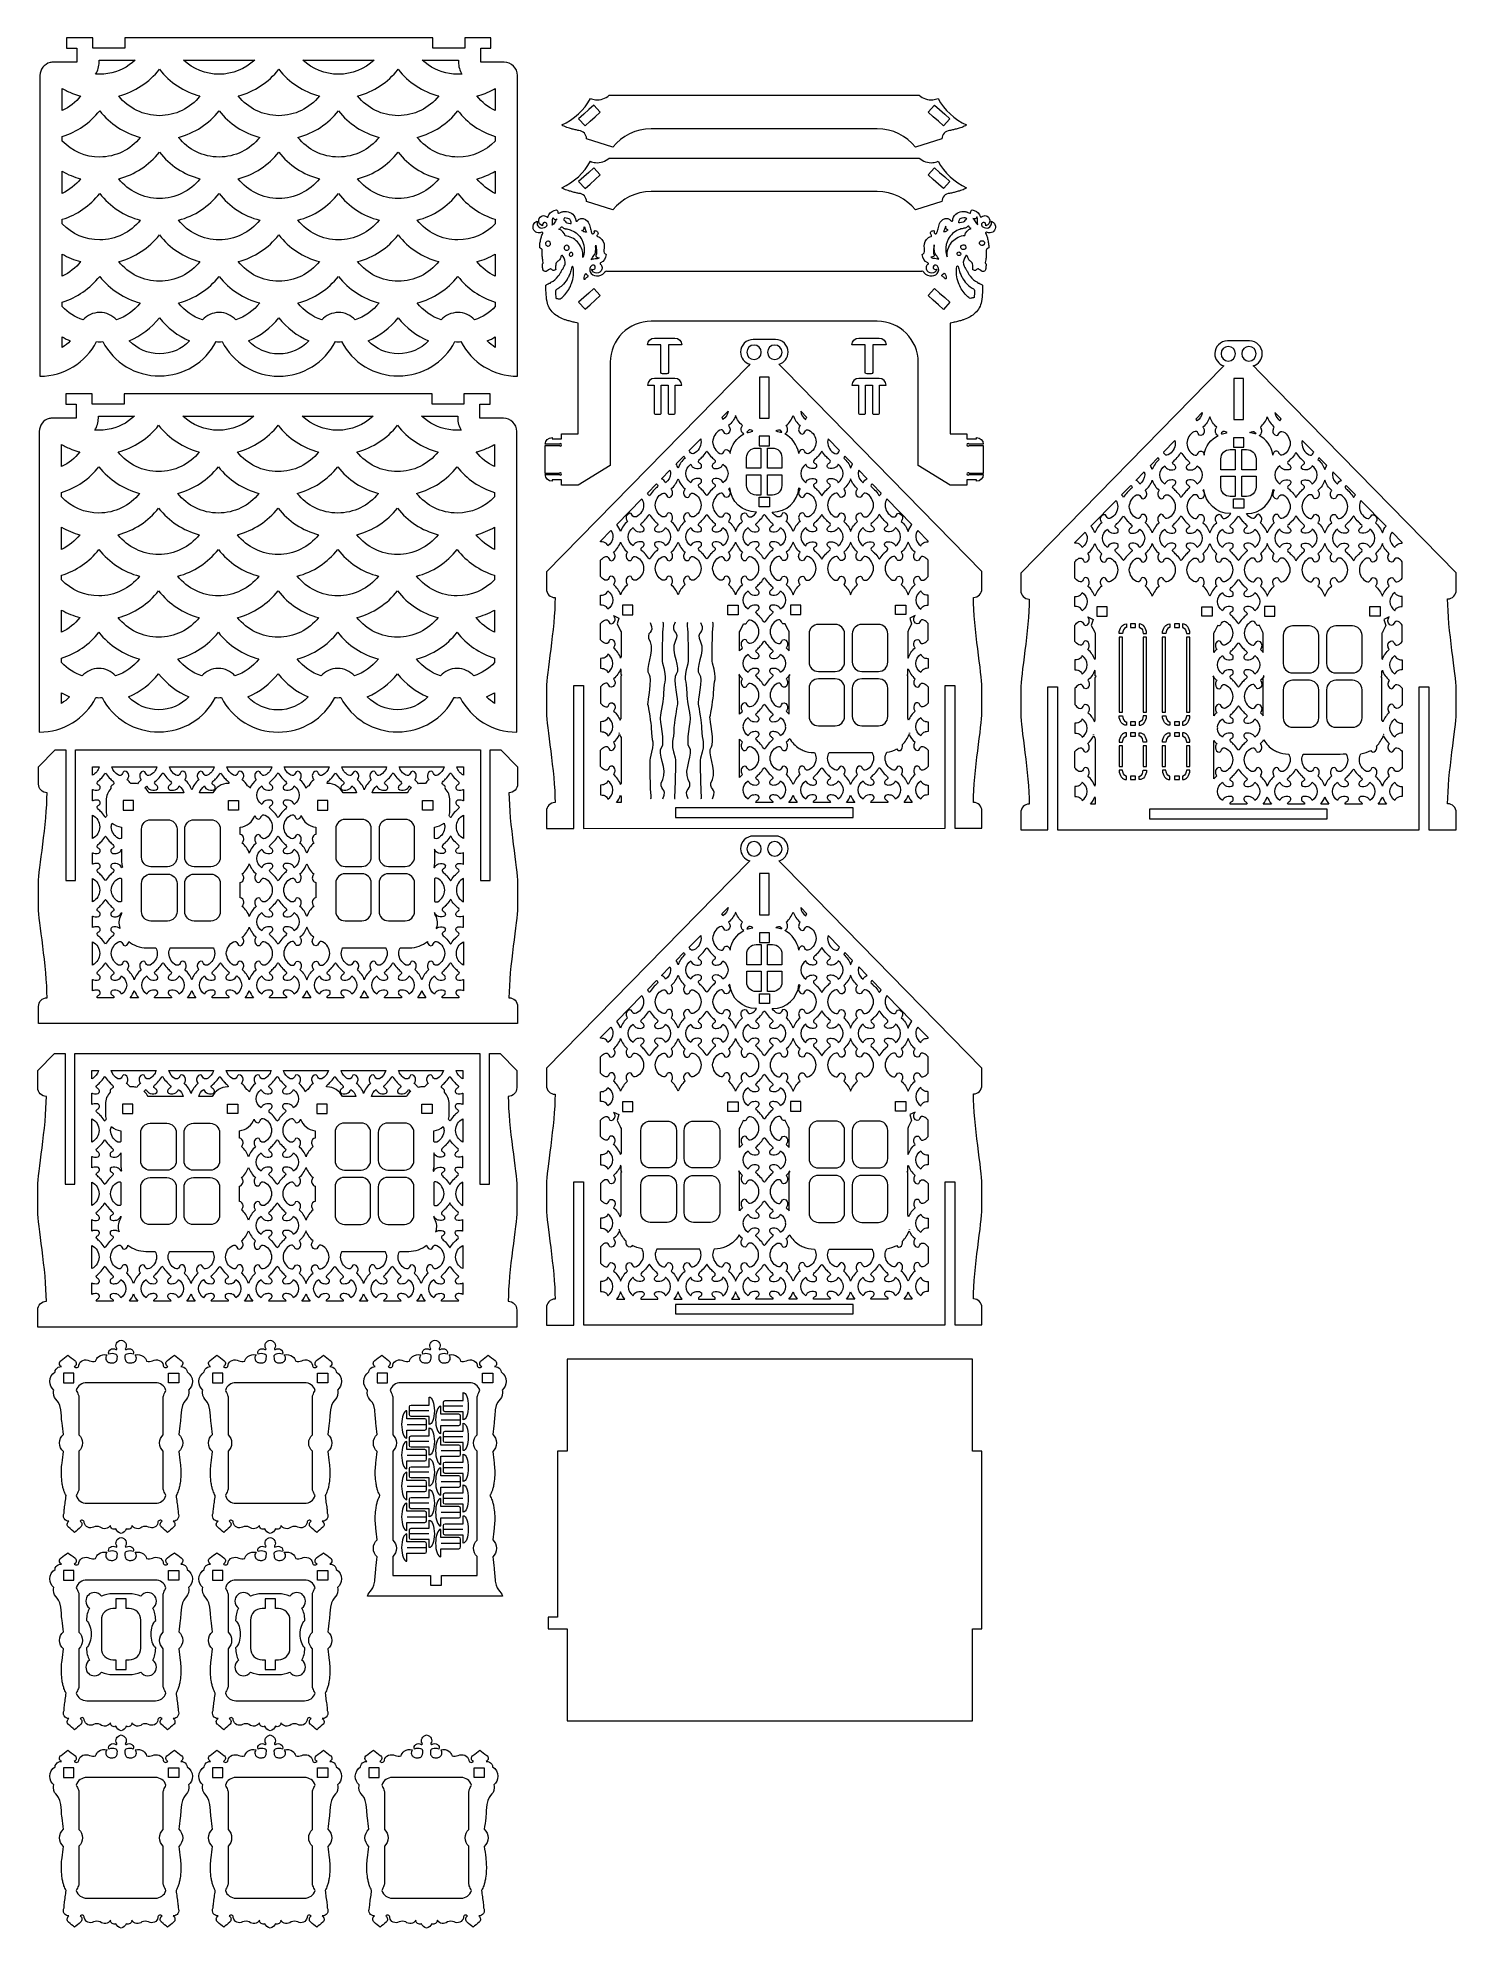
# Model space of a CAD drawing. Header units: centimetres. Extents: x -29.6 to 29.6, y -39.5 to 39.5.
import ezdxf

# ---------------------------------------------------------------- set-up
doc = ezdxf.new("R2010")
doc.units = ezdxf.units.CM
doc.header["$MEASUREMENT"] = 0
doc.layers.add('layer 1', color=7, linetype='Continuous')

msp = doc.modelspace()

# ---------------------------------------------------------------- linework, layer by layer
at = {"layer": 'layer 1', "color": 250, "lineweight": 9}
for points, knots in [([(-19.54494, 39.45401), (-19.54494, 39.45401), (-13.11629, 39.45401), (-13.11629, 39.45401), (-13.11629, 39.45401), (-13.11629, 39.45401), (-13.11629, 39.02535), (-13.11629, 39.02535), (-13.11629, 39.02535), (-13.11629, 39.02535), (-11.78339, 39.02535), (-11.78339, 39.02535), (-11.78339, 39.02535), (-11.78339, 39.02535), (-11.78339, 39.45401), (-11.78339, 39.45401), (-11.78339, 39.45401), (-11.78339, 39.45401), (-10.6878, 39.45401), (-10.6878, 39.45401), (-10.6878, 39.45401), (-10.6878, 39.45401), (-10.6878, 39.02535), (-10.6878, 39.02535), (-10.6878, 39.02535), (-10.6878, 39.02535), (-11.11637, 39.02535), (-11.11637, 39.02535), (-11.11637, 39.02535), (-11.11637, 39.02535), (-11.11637, 38.4397), (-11.11637, 38.4397), (-11.11637, 38.4397), (-11.11637, 38.4397), (-10.13933, 38.4397), (-10.13933, 38.4397), (-10.13933, 38.4397), (-9.82947, 38.43963), (-9.57877, 38.18885), (-9.57794, 37.87898), (-9.57794, 37.87898), (-9.57794, 37.87898), (-9.57802, 35.69997), (-9.57802, 35.69997), (-9.57802, 35.69997), (-9.57802, 35.69997), (-9.57794, 32.24364), (-9.57794, 32.24364), (-9.57794, 32.24364), (-9.578, 32.24348), (-9.57806, 32.24333), (-9.57813, 32.24316), (-9.57813, 32.24316), (-9.57813, 32.24316), (-9.57823, 28.78711), (-9.57823, 28.78711), (-9.57823, 28.78711), (-9.57814, 28.78711), (-9.57804, 28.78711), (-9.57794, 28.78711), (-9.57794, 28.78711), (-9.57794, 28.78711), (-9.57834, 25.33058), (-9.57834, 25.33058), (-9.57834, 25.33058), (-10.58293, 25.33038), (-11.4908, 25.89453), (-11.94276, 26.77226), (-11.94276, 26.77226), (-11.9849, 26.77046), (-12.0272, 26.7695), (-12.06967, 26.7695), (-12.06967, 26.7695), (-12.1116, 26.7695), (-12.15337, 26.77047), (-12.19502, 26.77224), (-12.19502, 26.77224), (-12.6423, 25.89441), (-13.54336, 25.34337), (-14.54949, 25.33887), (-14.54949, 25.33887), (-15.55544, 25.33436), (-16.46829, 25.89538), (-16.92483, 26.77237), (-16.92483, 26.77237), (-16.96746, 26.77051), (-17.01024, 26.7695), (-17.05319, 26.7695), (-17.05319, 26.7695), (-17.09559, 26.7695), (-17.13783, 26.7705), (-17.17993, 26.7723), (-17.17993, 26.7723), (-17.63159, 25.8944), (-18.54017, 25.33088), (-19.54494, 25.33058), (-19.54494, 25.33058), (-20.5497, 25.33027), (-21.45775, 25.89446), (-21.90979, 26.77231), (-21.90979, 26.77231), (-21.95195, 26.7705), (-21.99425, 26.7695), (-22.03669, 26.7695), (-22.03669, 26.7695), (-22.07862, 26.7695), (-22.12039, 26.77047), (-22.16203, 26.77224), (-22.16203, 26.77224), (-22.60932, 25.89441), (-23.51037, 25.34337), (-24.5165, 25.33887), (-24.5165, 25.33887), (-25.52246, 25.33436), (-26.43529, 25.89538), (-26.89185, 26.77237), (-26.89185, 26.77237), (-26.93447, 26.77051), (-26.97726, 26.7695), (-27.0202, 26.7695), (-27.0202, 26.7695), (-27.06265, 26.7695), (-27.10493, 26.77046), (-27.14703, 26.77226), (-27.14703, 26.77226), (-27.59883, 25.89451), (-28.50727, 25.3311), (-29.51196, 25.33058), (-29.51196, 25.33058), (-29.51196, 25.33058), (-29.51196, 28.78711), (-29.51196, 28.78711), (-29.51196, 28.78711), (-29.51196, 28.78711), (-29.51196, 32.24364), (-29.51196, 32.24364), (-29.51196, 32.24364), (-29.51196, 32.24364), (-29.51196, 35.70016), (-29.51196, 35.70016), (-29.51196, 35.70016), (-29.51196, 35.70016), (-29.51196, 37.87898), (-29.51196, 37.87898), (-29.51196, 37.87898), (-29.51157, 38.1396), (-29.3339, 38.35814), (-29.09309, 38.4213), (-29.09309, 38.4213), (-29.04757, 38.43324), (-28.9998, 38.43963), (-28.95055, 38.4397), (-28.95055, 38.4397), (-28.95055, 38.4397), (-27.9735, 38.4397), (-27.9735, 38.4397), (-27.9735, 38.4397), (-27.9735, 38.4397), (-27.9735, 39.02535), (-27.9735, 39.02535), (-27.9735, 39.02535), (-27.9735, 39.02535), (-28.40207, 39.02535), (-28.40207, 39.02535), (-28.40207, 39.02535), (-28.40207, 39.02535), (-28.40207, 39.45401), (-28.40207, 39.45401), (-28.40207, 39.45401), (-28.40207, 39.45401), (-27.30635, 39.45401), (-27.30635, 39.45401), (-27.30635, 39.45401), (-27.30635, 39.45401), (-27.30635, 39.02535), (-27.30635, 39.02535), (-27.30635, 39.02535), (-27.30635, 39.02535), (-25.97343, 39.02535), (-25.97343, 39.02535), (-25.97343, 39.02535), (-25.97343, 39.02535), (-25.97343, 39.45401), (-25.97343, 39.45401), (-25.97343, 39.45401), (-25.97343, 39.45401), (-19.54494, 39.45401), (-19.54494, 39.45401)], [0, 0, 0, 0, 0.02083333, 0.02083333, 0.02083333, 0.02083333, 0.04166667, 0.04166667, 0.04166667, 0.04166667, 0.0625, 0.0625, 0.0625, 0.0625, 0.08333333, 0.08333333, 0.08333333, 0.08333333, 0.10416667, 0.10416667, 0.10416667, 0.10416667, 0.125, 0.125, 0.125, 0.125, 0.14583333, 0.14583333, 0.14583333, 0.14583333, 0.16666667, 0.16666667, 0.16666667, 0.16666667, 0.1875, 0.1875, 0.1875, 0.1875, 0.20833333, 0.20833333, 0.20833333, 0.20833333, 0.22916667, 0.22916667, 0.22916667, 0.22916667, 0.25, 0.25, 0.25, 0.25, 0.27083333, 0.27083333, 0.27083333, 0.27083333, 0.29166667, 0.29166667, 0.29166667, 0.29166667, 0.3125, 0.3125, 0.3125, 0.3125, 0.33333333, 0.33333333, 0.33333333, 0.33333333, 0.35416667, 0.35416667, 0.35416667, 0.35416667, 0.375, 0.375, 0.375, 0.375, 0.39583333, 0.39583333, 0.39583333, 0.39583333, 0.41666667, 0.41666667, 0.41666667, 0.41666667, 0.4375, 0.4375, 0.4375, 0.4375, 0.45833333, 0.45833333, 0.45833333, 0.45833333, 0.47916667, 0.47916667, 0.47916667, 0.47916667, 0.5, 0.5, 0.5, 0.5, 0.52083333, 0.52083333, 0.52083333, 0.52083333, 0.54166667, 0.54166667, 0.54166667, 0.54166667, 0.5625, 0.5625, 0.5625, 0.5625, 0.58333333, 0.58333333, 0.58333333, 0.58333333, 0.60416667, 0.60416667, 0.60416667, 0.60416667, 0.625, 0.625, 0.625, 0.625, 0.64583333, 0.64583333, 0.64583333, 0.64583333, 0.66666667, 0.66666667, 0.66666667, 0.66666667, 0.6875, 0.6875, 0.6875, 0.6875, 0.70833333, 0.70833333, 0.70833333, 0.70833333, 0.72916667, 0.72916667, 0.72916667, 0.72916667, 0.75, 0.75, 0.75, 0.75, 0.77083333, 0.77083333, 0.77083333, 0.77083333, 0.79166667, 0.79166667, 0.79166667, 0.79166667, 0.8125, 0.8125, 0.8125, 0.8125, 0.83333333, 0.83333333, 0.83333333, 0.83333333, 0.85416667, 0.85416667, 0.85416667, 0.85416667, 0.875, 0.875, 0.875, 0.875, 0.89583333, 0.89583333, 0.89583333, 0.89583333, 0.91666667, 0.91666667, 0.91666667, 0.91666667, 0.9375, 0.9375, 0.9375, 0.9375, 0.95833333, 0.95833333, 0.95833333, 0.95833333, 1, 1, 1, 1]), ([(-27.19205, 37.93888), (-27.13556, 37.93437), (-27.07889, 37.93207), (-27.02216, 37.93203), (-27.02216, 37.93203), (-27.02076, 37.93203), (-27.01935, 37.93203), (-27.01795, 37.93203), (-27.01795, 37.93203), (-26.90383, 37.93213), (-26.78976, 37.94135), (-26.6771, 37.95951), (-26.6771, 37.95951), (-26.24437, 38.02924), (-25.847, 38.22841), (-25.53442, 38.52544), (-25.53442, 38.52544), (-25.53442, 38.52544), (-27.04493, 38.52544), (-27.04493, 38.52544), (-27.04493, 38.52544), (-27.04493, 38.52544), (-27.04493, 38.4397), (-27.04493, 38.4397), (-27.04493, 38.4397), (-27.04493, 38.2585), (-27.09787, 38.08555), (-27.19205, 37.93888)], [0, 0, 0, 0, 0.125, 0.125, 0.125, 0.125, 0.25, 0.25, 0.25, 0.25, 0.375, 0.375, 0.375, 0.375, 0.5, 0.5, 0.5, 0.5, 0.625, 0.625, 0.625, 0.625, 0.75, 0.75, 0.75, 0.75, 1, 1, 1, 1]), ([(-24.52849, 38.13865), (-24.9559, 37.59257), (-25.55196, 37.20144), (-26.22357, 37.02671), (-26.22357, 37.02671), (-25.8184, 36.5117), (-25.1948, 36.20378), (-24.52845, 36.20378), (-24.52845, 36.20378), (-23.86215, 36.20378), (-23.23856, 36.51165), (-22.8334, 37.0266), (-22.8334, 37.0266), (-23.50439, 37.20121), (-24.10097, 37.5925), (-24.52849, 38.13865)], [0, 0, 0, 0, 0.2, 0.2, 0.2, 0.2, 0.4, 0.4, 0.4, 0.4, 0.6, 0.6, 0.6, 0.6, 1, 1, 1, 1]), ([(-23.52259, 38.52544), (-23.12592, 38.14853), (-22.59542, 37.93205), (-22.03669, 37.93205), (-22.03669, 37.93205), (-21.47797, 37.93205), (-20.94746, 38.14853), (-20.5508, 38.52544), (-20.5508, 38.52544), (-20.5508, 38.52544), (-23.52259, 38.52544), (-23.52259, 38.52544)], [0, 0, 0, 0, 0.25, 0.25, 0.25, 0.25, 0.5, 0.5, 0.5, 0.5, 1, 1, 1, 1]), ([(-19.54494, 38.13861), (-19.97244, 37.59247), (-20.569, 37.2012), (-21.23997, 37.0266), (-21.23997, 37.0266), (-20.83482, 36.51165), (-20.21125, 36.20378), (-19.54494, 36.20378), (-19.54494, 36.20378), (-18.87863, 36.20378), (-18.25506, 36.51165), (-17.8499, 37.0266), (-17.8499, 37.0266), (-18.52087, 37.2012), (-19.11743, 37.59247), (-19.54494, 38.13861)], [0, 0, 0, 0, 0.2, 0.2, 0.2, 0.2, 0.4, 0.4, 0.4, 0.4, 0.6, 0.6, 0.6, 0.6, 1, 1, 1, 1]), ([(-18.53909, 38.52544), (-18.14242, 38.14853), (-17.6119, 37.93205), (-17.05319, 37.93205), (-17.05319, 37.93205), (-16.49446, 37.93205), (-15.96396, 38.14853), (-15.56729, 38.52544), (-15.56729, 38.52544), (-15.56729, 38.52544), (-18.53909, 38.52544), (-18.53909, 38.52544)], [0, 0, 0, 0, 0.25, 0.25, 0.25, 0.25, 0.5, 0.5, 0.5, 0.5, 1, 1, 1, 1]), ([(-14.56139, 38.13865), (-14.98889, 37.59248), (-15.58547, 37.2012), (-16.25647, 37.0266), (-16.25647, 37.0266), (-15.8513, 36.51165), (-15.22774, 36.20378), (-14.56143, 36.20378), (-14.56143, 36.20378), (-13.89509, 36.20378), (-13.27146, 36.51171), (-12.8663, 37.02671), (-12.8663, 37.02671), (-13.53792, 37.20144), (-14.13397, 37.59257), (-14.56139, 38.13865)], [0, 0, 0, 0, 0.2, 0.2, 0.2, 0.2, 0.4, 0.4, 0.4, 0.4, 0.6, 0.6, 0.6, 0.6, 1, 1, 1, 1]), ([(-12.06639, 37.93203), (-12.01012, 37.93211), (-11.95387, 37.9344), (-11.89783, 37.93888), (-11.89783, 37.93888), (-11.992, 38.08555), (-12.04494, 38.25851), (-12.04494, 38.4397), (-12.04494, 38.4397), (-12.04494, 38.4397), (-12.04494, 38.52544), (-12.04494, 38.52544), (-12.04494, 38.52544), (-12.04494, 38.52544), (-13.55546, 38.52544), (-13.55546, 38.52544), (-13.55546, 38.52544), (-13.24287, 38.22841), (-12.8455, 38.02924), (-12.41277, 37.95951), (-12.41277, 37.95951), (-12.30104, 37.94151), (-12.18753, 37.93214), (-12.07833, 37.93198), (-12.07833, 37.93198), (-12.07544, 37.93203), (-12.07256, 37.93204), (-12.06967, 37.93204), (-12.06967, 37.93204), (-12.06857, 37.93204), (-12.06749, 37.93204), (-12.06639, 37.93203)], [0, 0, 0, 0, 0.11111111, 0.11111111, 0.11111111, 0.11111111, 0.22222222, 0.22222222, 0.22222222, 0.22222222, 0.33333333, 0.33333333, 0.33333333, 0.33333333, 0.44444444, 0.44444444, 0.44444444, 0.44444444, 0.55555556, 0.55555556, 0.55555556, 0.55555556, 0.66666667, 0.66666667, 0.66666667, 0.66666667, 0.77777778, 0.77777778, 0.77777778, 0.77777778, 1, 1, 1, 1]), ([(-28.58339, 36.41395), (-28.2844, 36.5566), (-28.02183, 36.76634), (-27.81687, 37.02674), (-27.81687, 37.02674), (-27.93145, 37.05654), (-28.04435, 37.09277), (-28.15492, 37.13525), (-28.15492, 37.13525), (-28.30269, 37.19203), (-28.44595, 37.25983), (-28.58339, 37.33793), (-28.58339, 37.33793), (-28.58339, 37.33793), (-28.58339, 36.41395), (-28.58339, 36.41395)], [0, 0, 0, 0, 0.2, 0.2, 0.2, 0.2, 0.4, 0.4, 0.4, 0.4, 0.6, 0.6, 0.6, 0.6, 1, 1, 1, 1]), ([(-10.50653, 37.33791), (-10.644, 37.2598), (-10.7873, 37.19198), (-10.93512, 37.1352), (-10.93512, 37.1352), (-11.04564, 37.09275), (-11.15849, 37.05654), (-11.27302, 37.02674), (-11.27302, 37.02674), (-11.06807, 36.76635), (-10.80553, 36.55663), (-10.50656, 36.41398), (-10.50656, 36.41398), (-10.50656, 36.41398), (-10.50653, 37.33791), (-10.50653, 37.33791)], [0, 0, 0, 0, 0.2, 0.2, 0.2, 0.2, 0.4, 0.4, 0.4, 0.4, 0.6, 0.6, 0.6, 0.6, 1, 1, 1, 1]), ([(-28.58339, 35.14618), (-28.17733, 34.71923), (-27.61249, 34.47553), (-27.0202, 34.47553), (-27.0202, 34.47553), (-26.35389, 34.47553), (-25.73032, 34.78338), (-25.32516, 35.29833), (-25.32516, 35.29833), (-25.99613, 35.47294), (-26.5927, 35.86421), (-27.02022, 36.41035), (-27.02022, 36.41035), (-27.41826, 35.90193), (-27.96427, 35.52596), (-28.58339, 35.33584), (-28.58339, 35.33584), (-28.58339, 35.33584), (-28.58339, 35.14618), (-28.58339, 35.14618)], [0, 0, 0, 0, 0.16666667, 0.16666667, 0.16666667, 0.16666667, 0.33333333, 0.33333333, 0.33333333, 0.33333333, 0.5, 0.5, 0.5, 0.5, 0.66666667, 0.66666667, 0.66666667, 0.66666667, 1, 1, 1, 1]), ([(-23.73173, 35.29833), (-23.32657, 34.78338), (-22.703, 34.47553), (-22.03669, 34.47553), (-22.03669, 34.47553), (-21.37039, 34.47553), (-20.74682, 34.78338), (-20.34166, 35.29833), (-20.34166, 35.29833), (-21.01262, 35.47294), (-21.60919, 35.8642), (-22.03669, 36.41034), (-22.03669, 36.41034), (-22.4642, 35.8642), (-23.06077, 35.47294), (-23.73173, 35.29833)], [0, 0, 0, 0, 0.2, 0.2, 0.2, 0.2, 0.4, 0.4, 0.4, 0.4, 0.6, 0.6, 0.6, 0.6, 1, 1, 1, 1]), ([(-17.05319, 36.41034), (-17.4807, 35.8642), (-18.07726, 35.47294), (-18.74823, 35.29833), (-18.74823, 35.29833), (-18.34306, 34.7834), (-17.71949, 34.47553), (-17.05319, 34.47553), (-17.05319, 34.47553), (-16.38689, 34.47553), (-15.76332, 34.78338), (-15.35814, 35.29833), (-15.35814, 35.29833), (-16.02912, 35.47293), (-16.62567, 35.8642), (-17.05319, 36.41034)], [0, 0, 0, 0, 0.2, 0.2, 0.2, 0.2, 0.4, 0.4, 0.4, 0.4, 0.6, 0.6, 0.6, 0.6, 1, 1, 1, 1]), ([(-10.50659, 35.33587), (-11.12566, 35.52601), (-11.67164, 35.90196), (-12.06966, 36.41037), (-12.06966, 36.41037), (-12.49717, 35.86421), (-13.09374, 35.47294), (-13.76472, 35.29833), (-13.76472, 35.29833), (-13.35956, 34.78338), (-12.73599, 34.47553), (-12.06967, 34.47553), (-12.06967, 34.47553), (-11.47742, 34.47553), (-10.91263, 34.7192), (-10.50657, 35.14613), (-10.50657, 35.14613), (-10.50657, 35.14613), (-10.50659, 35.33587), (-10.50659, 35.33587)], [0, 0, 0, 0, 0.16666667, 0.16666667, 0.16666667, 0.16666667, 0.33333333, 0.33333333, 0.33333333, 0.33333333, 0.5, 0.5, 0.5, 0.5, 0.66666667, 0.66666667, 0.66666667, 0.66666667, 1, 1, 1, 1]), ([(7.97696, 36.92243), (7.90867, 36.89287), (7.83524, 36.87404), (7.76039, 36.86693), (7.76039, 36.86693), (7.54867, 36.84681), (7.34554, 36.91881), (7.19112, 37.05865), (7.19112, 37.05865), (7.19112, 37.05865), (-5.75206, 37.05865), (-5.75206, 37.05865), (-5.75206, 37.05865), (-5.90649, 36.91881), (-6.10961, 36.84681), (-6.32134, 36.86693), (-6.32134, 36.86693), (-6.3962, 36.87404), (-6.46961, 36.89284), (-6.5379, 36.92241), (-6.5379, 36.92241), (-6.79867, 36.4413), (-7.21752, 36.0511), (-7.72874, 35.8147), (-7.72874, 35.8147), (-7.66633, 35.77307), (-7.59952, 35.74114), (-7.52186, 35.71507), (-7.52186, 35.71507), (-7.485, 35.7027), (-7.44774, 35.69146), (-7.41047, 35.68038), (-7.41047, 35.68038), (-7.35833, 35.6649), (-7.30599, 35.65004), (-7.25344, 35.63593), (-7.25344, 35.63593), (-7.20119, 35.62188), (-7.14872, 35.60844), (-7.09587, 35.59674), (-7.09587, 35.59674), (-7.07222, 35.59151), (-7.042, 35.58376), (-7.01773, 35.58204), (-7.01773, 35.58204), (-6.83683, 35.56921), (-6.69732, 35.41947), (-6.6973, 35.23811), (-6.6973, 35.23811), (-6.6973, 35.23811), (-5.59853, 34.89047), (-5.59853, 34.89047), (-5.59853, 34.89047), (-5.22084, 35.35897), (-4.64276, 35.65991), (-3.9972, 35.65991), (-3.9972, 35.65991), (-3.9972, 35.65991), (5.43626, 35.65991), (5.43626, 35.65991), (5.43626, 35.65991), (6.08183, 35.65991), (6.65994, 35.35896), (7.03762, 34.89043), (7.03762, 34.89043), (7.03762, 34.89043), (8.13636, 35.23806), (8.13636, 35.23806), (8.13636, 35.23806), (8.13636, 35.23806), (8.13636, 35.23811), (8.13636, 35.23811), (8.13636, 35.23811), (8.13636, 35.41946), (8.27589, 35.56921), (8.45679, 35.58204), (8.45679, 35.58204), (8.48104, 35.58376), (8.51127, 35.59151), (8.53492, 35.59674), (8.53492, 35.59674), (8.58776, 35.60844), (8.64023, 35.62188), (8.6925, 35.63593), (8.6925, 35.63593), (8.74503, 35.65004), (8.79736, 35.6649), (8.8495, 35.68037), (8.8495, 35.68037), (8.88679, 35.69144), (8.92406, 35.7027), (8.96092, 35.71507), (8.96092, 35.71507), (9.03857, 35.74116), (9.10537, 35.77306), (9.1678, 35.8147), (9.1678, 35.8147), (8.65657, 36.05111), (8.23773, 36.44131), (7.97696, 36.92243)], [0, 0, 0, 0, 0.03846154, 0.03846154, 0.03846154, 0.03846154, 0.07692308, 0.07692308, 0.07692308, 0.07692308, 0.11538462, 0.11538462, 0.11538462, 0.11538462, 0.15384615, 0.15384615, 0.15384615, 0.15384615, 0.19230769, 0.19230769, 0.19230769, 0.19230769, 0.23076923, 0.23076923, 0.23076923, 0.23076923, 0.26923077, 0.26923077, 0.26923077, 0.26923077, 0.30769231, 0.30769231, 0.30769231, 0.30769231, 0.34615385, 0.34615385, 0.34615385, 0.34615385, 0.38461538, 0.38461538, 0.38461538, 0.38461538, 0.42307692, 0.42307692, 0.42307692, 0.42307692, 0.46153846, 0.46153846, 0.46153846, 0.46153846, 0.5, 0.5, 0.5, 0.5, 0.53846154, 0.53846154, 0.53846154, 0.53846154, 0.57692308, 0.57692308, 0.57692308, 0.57692308, 0.61538462, 0.61538462, 0.61538462, 0.61538462, 0.65384615, 0.65384615, 0.65384615, 0.65384615, 0.69230769, 0.69230769, 0.69230769, 0.69230769, 0.73076923, 0.73076923, 0.73076923, 0.73076923, 0.76923077, 0.76923077, 0.76923077, 0.76923077, 0.80769231, 0.80769231, 0.80769231, 0.80769231, 0.84615385, 0.84615385, 0.84615385, 0.84615385, 0.88461538, 0.88461538, 0.88461538, 0.88461538, 0.92307692, 0.92307692, 0.92307692, 0.92307692, 1, 1, 1, 1]), ([(-6.60181, 36.45894), (-6.60181, 36.45894), (-6.38861, 36.64914), (-6.38861, 36.64914), (-6.38861, 36.64914), (-6.38861, 36.64914), (-6.12233, 36.35064), (-6.12233, 36.35064), (-6.12233, 36.35064), (-6.12233, 36.35064), (-6.33554, 36.16045), (-6.33554, 36.16045), (-6.33554, 36.16045), (-6.33554, 36.16045), (-6.33553, 36.16044), (-6.33553, 36.16044), (-6.33553, 36.16044), (-6.33553, 36.16044), (-6.54874, 35.97025), (-6.54874, 35.97025), (-6.54874, 35.97025), (-6.54874, 35.97025), (-6.54873, 35.97024), (-6.54873, 35.97024), (-6.54873, 35.97024), (-6.54873, 35.97024), (-6.76194, 35.78006), (-6.76194, 35.78006), (-6.76194, 35.78006), (-6.76194, 35.78006), (-7.02822, 36.07854), (-7.02822, 36.07854), (-7.02822, 36.07854), (-7.02822, 36.07854), (-6.81502, 36.26874), (-6.81502, 36.26874), (-6.81502, 36.26874), (-6.81502, 36.26874), (-6.60181, 36.45894), (-6.60181, 36.45894)], [0, 0, 0, 0, 0.09090909, 0.09090909, 0.09090909, 0.09090909, 0.18181818, 0.18181818, 0.18181818, 0.18181818, 0.27272727, 0.27272727, 0.27272727, 0.27272727, 0.36363636, 0.36363636, 0.36363636, 0.36363636, 0.45454545, 0.45454545, 0.45454545, 0.45454545, 0.54545455, 0.54545455, 0.54545455, 0.54545455, 0.63636364, 0.63636364, 0.63636364, 0.63636364, 0.72727273, 0.72727273, 0.72727273, 0.72727273, 0.81818182, 0.81818182, 0.81818182, 0.81818182, 1, 1, 1, 1]), ([(8.0409, 36.4589), (8.0409, 36.4589), (7.8277, 36.6491), (7.8277, 36.6491), (7.8277, 36.6491), (7.8277, 36.6491), (7.56142, 36.3506), (7.56142, 36.3506), (7.56142, 36.3506), (7.56142, 36.3506), (7.77463, 36.16041), (7.77463, 36.16041), (7.77463, 36.16041), (7.77463, 36.16041), (7.77462, 36.1604), (7.77462, 36.1604), (7.77462, 36.1604), (7.77462, 36.1604), (7.98783, 35.97021), (7.98783, 35.97021), (7.98783, 35.97021), (7.98783, 35.97021), (7.98782, 35.9702), (7.98782, 35.9702), (7.98782, 35.9702), (7.98782, 35.9702), (8.20103, 35.78001), (8.20103, 35.78001), (8.20103, 35.78001), (8.20103, 35.78001), (8.4673, 36.0785), (8.4673, 36.0785), (8.4673, 36.0785), (8.4673, 36.0785), (8.2541, 36.2687), (8.2541, 36.2687), (8.2541, 36.2687), (8.2541, 36.2687), (8.0409, 36.4589), (8.0409, 36.4589)], [0, 0, 0, 0, 0.09090909, 0.09090909, 0.09090909, 0.09090909, 0.18181818, 0.18181818, 0.18181818, 0.18181818, 0.27272727, 0.27272727, 0.27272727, 0.27272727, 0.36363636, 0.36363636, 0.36363636, 0.36363636, 0.45454545, 0.45454545, 0.45454545, 0.45454545, 0.54545455, 0.54545455, 0.54545455, 0.54545455, 0.63636364, 0.63636364, 0.63636364, 0.63636364, 0.72727273, 0.72727273, 0.72727273, 0.72727273, 0.81818182, 0.81818182, 0.81818182, 0.81818182, 1, 1, 1, 1]), ([(-26.22349, 33.57007), (-25.81832, 33.05513), (-25.19475, 32.74727), (-24.52845, 32.74727), (-24.52845, 32.74727), (-23.86215, 32.74727), (-23.23857, 33.05513), (-22.8334, 33.57007), (-22.8334, 33.57007), (-23.50437, 33.74467), (-24.10093, 34.13593), (-24.52845, 34.68207), (-24.52845, 34.68207), (-24.95596, 34.13594), (-25.55252, 33.74467), (-26.22349, 33.57007)], [0, 0, 0, 0, 0.2, 0.2, 0.2, 0.2, 0.4, 0.4, 0.4, 0.4, 0.6, 0.6, 0.6, 0.6, 1, 1, 1, 1]), ([(-19.54494, 34.68208), (-19.97244, 34.13594), (-20.569, 33.74467), (-21.23997, 33.57007), (-21.23997, 33.57007), (-20.83482, 33.05513), (-20.21125, 32.74727), (-19.54494, 32.74727), (-19.54494, 32.74727), (-18.87863, 32.74727), (-18.25506, 33.05513), (-17.8499, 33.57007), (-17.8499, 33.57007), (-18.52087, 33.74467), (-19.11743, 34.13594), (-19.54494, 34.68208)], [0, 0, 0, 0, 0.2, 0.2, 0.2, 0.2, 0.4, 0.4, 0.4, 0.4, 0.6, 0.6, 0.6, 0.6, 1, 1, 1, 1]), ([(-16.25647, 33.57007), (-15.8513, 33.05513), (-15.22773, 32.74727), (-14.56143, 32.74727), (-14.56143, 32.74727), (-13.89513, 32.74727), (-13.27156, 33.05513), (-12.86639, 33.57007), (-12.86639, 33.57007), (-13.53736, 33.74467), (-14.13392, 34.13593), (-14.56143, 34.68207), (-14.56143, 34.68207), (-14.98894, 34.13594), (-15.5855, 33.74467), (-16.25647, 33.57007)], [0, 0, 0, 0, 0.2, 0.2, 0.2, 0.2, 0.4, 0.4, 0.4, 0.4, 0.6, 0.6, 0.6, 0.6, 1, 1, 1, 1]), ([(7.97696, 34.29994), (7.90867, 34.27038), (7.83524, 34.25156), (7.76039, 34.24444), (7.76039, 34.24444), (7.54867, 34.22433), (7.34554, 34.29633), (7.19112, 34.43617), (7.19112, 34.43617), (7.19112, 34.43617), (-5.75206, 34.43617), (-5.75206, 34.43617), (-5.75206, 34.43617), (-5.90649, 34.29633), (-6.10961, 34.22433), (-6.32134, 34.24444), (-6.32134, 34.24444), (-6.3962, 34.25156), (-6.46961, 34.27036), (-6.5379, 34.29993), (-6.5379, 34.29993), (-6.79867, 33.81881), (-7.21752, 33.42861), (-7.72874, 33.19221), (-7.72874, 33.19221), (-7.66633, 33.15058), (-7.59952, 33.11866), (-7.52186, 33.09258), (-7.52186, 33.09258), (-7.485, 33.08021), (-7.44774, 33.06897), (-7.41047, 33.0579), (-7.41047, 33.0579), (-7.35833, 33.04241), (-7.30599, 33.02756), (-7.25344, 33.01344), (-7.25344, 33.01344), (-7.20119, 32.9994), (-7.14872, 32.98596), (-7.09587, 32.97426), (-7.09587, 32.97426), (-7.07222, 32.96903), (-7.042, 32.96127), (-7.01773, 32.95956), (-7.01773, 32.95956), (-6.83683, 32.94673), (-6.69732, 32.79698), (-6.6973, 32.61563), (-6.6973, 32.61563), (-6.6973, 32.61563), (-5.59853, 32.26798), (-5.59853, 32.26798), (-5.59853, 32.26798), (-5.22084, 32.73648), (-4.64276, 33.03743), (-3.9972, 33.03743), (-3.9972, 33.03743), (-3.9972, 33.03743), (5.43626, 33.03743), (5.43626, 33.03743), (5.43626, 33.03743), (6.08183, 33.03743), (6.65994, 32.73647), (7.03762, 32.26794), (7.03762, 32.26794), (7.03762, 32.26794), (8.13636, 32.61557), (8.13636, 32.61557), (8.13636, 32.61557), (8.13636, 32.61557), (8.13636, 32.61563), (8.13636, 32.61563), (8.13636, 32.61563), (8.13636, 32.79697), (8.27589, 32.94673), (8.45679, 32.95956), (8.45679, 32.95956), (8.48104, 32.96127), (8.51127, 32.96903), (8.53492, 32.97426), (8.53492, 32.97426), (8.58776, 32.98596), (8.64023, 32.9994), (8.6925, 33.01344), (8.6925, 33.01344), (8.74503, 33.02756), (8.79736, 33.04241), (8.8495, 33.05788), (8.8495, 33.05788), (8.88679, 33.06896), (8.92406, 33.08021), (8.96092, 33.09258), (8.96092, 33.09258), (9.03857, 33.11867), (9.10537, 33.15057), (9.1678, 33.19221), (9.1678, 33.19221), (8.65657, 33.42863), (8.23773, 33.81883), (7.97696, 34.29994)], [0, 0, 0, 0, 0.03846154, 0.03846154, 0.03846154, 0.03846154, 0.07692308, 0.07692308, 0.07692308, 0.07692308, 0.11538462, 0.11538462, 0.11538462, 0.11538462, 0.15384615, 0.15384615, 0.15384615, 0.15384615, 0.19230769, 0.19230769, 0.19230769, 0.19230769, 0.23076923, 0.23076923, 0.23076923, 0.23076923, 0.26923077, 0.26923077, 0.26923077, 0.26923077, 0.30769231, 0.30769231, 0.30769231, 0.30769231, 0.34615385, 0.34615385, 0.34615385, 0.34615385, 0.38461538, 0.38461538, 0.38461538, 0.38461538, 0.42307692, 0.42307692, 0.42307692, 0.42307692, 0.46153846, 0.46153846, 0.46153846, 0.46153846, 0.5, 0.5, 0.5, 0.5, 0.53846154, 0.53846154, 0.53846154, 0.53846154, 0.57692308, 0.57692308, 0.57692308, 0.57692308, 0.61538462, 0.61538462, 0.61538462, 0.61538462, 0.65384615, 0.65384615, 0.65384615, 0.65384615, 0.69230769, 0.69230769, 0.69230769, 0.69230769, 0.73076923, 0.73076923, 0.73076923, 0.73076923, 0.76923077, 0.76923077, 0.76923077, 0.76923077, 0.80769231, 0.80769231, 0.80769231, 0.80769231, 0.84615385, 0.84615385, 0.84615385, 0.84615385, 0.88461538, 0.88461538, 0.88461538, 0.88461538, 0.92307692, 0.92307692, 0.92307692, 0.92307692, 1, 1, 1, 1]), ([(-6.60181, 33.83646), (-6.60181, 33.83646), (-6.38861, 34.02666), (-6.38861, 34.02666), (-6.38861, 34.02666), (-6.38861, 34.02666), (-6.12233, 33.72816), (-6.12233, 33.72816), (-6.12233, 33.72816), (-6.12233, 33.72816), (-6.33554, 33.53797), (-6.33554, 33.53797), (-6.33554, 33.53797), (-6.33554, 33.53797), (-6.33553, 33.53796), (-6.33553, 33.53796), (-6.33553, 33.53796), (-6.33553, 33.53796), (-6.54874, 33.34777), (-6.54874, 33.34777), (-6.54874, 33.34777), (-6.54874, 33.34777), (-6.54873, 33.34776), (-6.54873, 33.34776), (-6.54873, 33.34776), (-6.54873, 33.34776), (-6.76194, 33.15757), (-6.76194, 33.15757), (-6.76194, 33.15757), (-6.76194, 33.15757), (-7.02822, 33.45606), (-7.02822, 33.45606), (-7.02822, 33.45606), (-7.02822, 33.45606), (-6.81502, 33.64626), (-6.81502, 33.64626), (-6.81502, 33.64626), (-6.81502, 33.64626), (-6.60181, 33.83646), (-6.60181, 33.83646)], [0, 0, 0, 0, 0.09090909, 0.09090909, 0.09090909, 0.09090909, 0.18181818, 0.18181818, 0.18181818, 0.18181818, 0.27272727, 0.27272727, 0.27272727, 0.27272727, 0.36363636, 0.36363636, 0.36363636, 0.36363636, 0.45454545, 0.45454545, 0.45454545, 0.45454545, 0.54545455, 0.54545455, 0.54545455, 0.54545455, 0.63636364, 0.63636364, 0.63636364, 0.63636364, 0.72727273, 0.72727273, 0.72727273, 0.72727273, 0.81818182, 0.81818182, 0.81818182, 0.81818182, 1, 1, 1, 1]), ([(8.0409, 33.83641), (8.0409, 33.83641), (7.8277, 34.02661), (7.8277, 34.02661), (7.8277, 34.02661), (7.8277, 34.02661), (7.56142, 33.72811), (7.56142, 33.72811), (7.56142, 33.72811), (7.56142, 33.72811), (7.77463, 33.53793), (7.77463, 33.53793), (7.77463, 33.53793), (7.77463, 33.53793), (7.77462, 33.53791), (7.77462, 33.53791), (7.77462, 33.53791), (7.77462, 33.53791), (7.98783, 33.34773), (7.98783, 33.34773), (7.98783, 33.34773), (7.98783, 33.34773), (7.98782, 33.34771), (7.98782, 33.34771), (7.98782, 33.34771), (7.98782, 33.34771), (8.20103, 33.15753), (8.20103, 33.15753), (8.20103, 33.15753), (8.20103, 33.15753), (8.4673, 33.45601), (8.4673, 33.45601), (8.4673, 33.45601), (8.4673, 33.45601), (8.2541, 33.64621), (8.2541, 33.64621), (8.2541, 33.64621), (8.2541, 33.64621), (8.0409, 33.83641), (8.0409, 33.83641)], [0, 0, 0, 0, 0.09090909, 0.09090909, 0.09090909, 0.09090909, 0.18181818, 0.18181818, 0.18181818, 0.18181818, 0.27272727, 0.27272727, 0.27272727, 0.27272727, 0.36363636, 0.36363636, 0.36363636, 0.36363636, 0.45454545, 0.45454545, 0.45454545, 0.45454545, 0.54545455, 0.54545455, 0.54545455, 0.54545455, 0.63636364, 0.63636364, 0.63636364, 0.63636364, 0.72727273, 0.72727273, 0.72727273, 0.72727273, 0.81818182, 0.81818182, 0.81818182, 0.81818182, 1, 1, 1, 1]), ([(-28.58339, 32.95743), (-28.28446, 33.10004), (-28.02193, 33.30973), (-27.817, 33.57004), (-27.817, 33.57004), (-28.0851, 33.63981), (-28.34276, 33.74456), (-28.58339, 33.8814), (-28.58339, 33.8814), (-28.58339, 33.8814), (-28.58339, 32.95743), (-28.58339, 32.95743)], [0, 0, 0, 0, 0.25, 0.25, 0.25, 0.25, 0.5, 0.5, 0.5, 0.5, 1, 1, 1, 1]), ([(-10.50656, 33.88137), (-10.74716, 33.74454), (-11.0048, 33.6398), (-11.27289, 33.57004), (-11.27289, 33.57004), (-11.06796, 33.30973), (-10.80544, 33.10006), (-10.50653, 32.95744), (-10.50653, 32.95744), (-10.50653, 32.95744), (-10.50656, 33.88137), (-10.50656, 33.88137)], [0, 0, 0, 0, 0.25, 0.25, 0.25, 0.25, 0.5, 0.5, 0.5, 0.5, 1, 1, 1, 1]), ([(-28.58339, 31.68966), (-28.17733, 31.2627), (-27.61249, 31.019), (-27.0202, 31.019), (-27.0202, 31.019), (-26.3539, 31.019), (-25.73032, 31.32686), (-25.32516, 31.84181), (-25.32516, 31.84181), (-25.99613, 32.01641), (-26.5927, 32.40768), (-27.02022, 32.95383), (-27.02022, 32.95383), (-27.41826, 32.4454), (-27.96427, 32.06944), (-28.58339, 31.87933), (-28.58339, 31.87933), (-28.58339, 31.87933), (-28.58339, 31.68966), (-28.58339, 31.68966)], [0, 0, 0, 0, 0.16666667, 0.16666667, 0.16666667, 0.16666667, 0.33333333, 0.33333333, 0.33333333, 0.33333333, 0.5, 0.5, 0.5, 0.5, 0.66666667, 0.66666667, 0.66666667, 0.66666667, 1, 1, 1, 1]), ([(-20.34165, 31.84181), (-21.01262, 32.01641), (-21.60919, 32.40767), (-22.03669, 32.95381), (-22.03669, 32.95381), (-22.4642, 32.40767), (-23.06077, 32.01641), (-23.73173, 31.84181), (-23.73173, 31.84181), (-23.32657, 31.32686), (-22.70299, 31.019), (-22.03669, 31.019), (-22.03669, 31.019), (-21.37037, 31.019), (-20.7468, 31.32686), (-20.34165, 31.84181)], [0, 0, 0, 0, 0.2, 0.2, 0.2, 0.2, 0.4, 0.4, 0.4, 0.4, 0.6, 0.6, 0.6, 0.6, 1, 1, 1, 1]), ([(-18.74823, 31.84181), (-18.34307, 31.32686), (-17.71949, 31.019), (-17.05319, 31.019), (-17.05319, 31.019), (-16.38689, 31.019), (-15.7633, 31.32686), (-15.35814, 31.84181), (-15.35814, 31.84181), (-16.02912, 32.01641), (-16.62567, 32.40767), (-17.05319, 32.95381), (-17.05319, 32.95381), (-17.4807, 32.40767), (-18.07726, 32.01641), (-18.74823, 31.84181)], [0, 0, 0, 0, 0.2, 0.2, 0.2, 0.2, 0.4, 0.4, 0.4, 0.4, 0.6, 0.6, 0.6, 0.6, 1, 1, 1, 1]), ([(-13.76472, 31.84181), (-13.35956, 31.32686), (-12.73597, 31.019), (-12.06967, 31.019), (-12.06967, 31.019), (-11.47749, 31.019), (-10.91276, 31.2626), (-10.50672, 31.68944), (-10.50672, 31.68944), (-10.50672, 31.68944), (-10.5067, 31.87938), (-10.5067, 31.87938), (-10.5067, 31.87938), (-11.12573, 32.06953), (-11.67166, 32.44547), (-12.06966, 32.95384), (-12.06966, 32.95384), (-12.49717, 32.40768), (-13.09374, 32.01641), (-13.76472, 31.84181)], [0, 0, 0, 0, 0.16666667, 0.16666667, 0.16666667, 0.16666667, 0.33333333, 0.33333333, 0.33333333, 0.33333333, 0.5, 0.5, 0.5, 0.5, 0.66666667, 0.66666667, 0.66666667, 0.66666667, 1, 1, 1, 1]), ([(-5.70904, 21.59738), (-5.70904, 21.59738), (-5.70904, 25.9112), (-5.70904, 25.9112), (-5.70904, 25.9112), (-5.70904, 26.85268), (-4.9388, 27.62301), (-3.9972, 27.62301), (-3.9972, 27.62301), (-3.9972, 27.62301), (0.71953, 27.62301), (0.71953, 27.62301), (0.71953, 27.62301), (0.71953, 27.62301), (5.43626, 27.62301), (5.43626, 27.62301), (5.43626, 27.62301), (6.37786, 27.62301), (7.1481, 26.85268), (7.1481, 25.9112), (7.1481, 25.9112), (7.1481, 25.9112), (7.1481, 21.59738), (7.1481, 21.59738), (7.1481, 21.59738), (7.1481, 21.59738), (8.4808, 20.78544), (8.4808, 20.78544), (8.4808, 20.78544), (8.4808, 20.78544), (8.4808, 20.78546), (8.4808, 20.78546), (8.4808, 20.78546), (8.4808, 20.78546), (9.17659, 20.78546), (9.17659, 20.78546), (9.17659, 20.78546), (9.17659, 20.78546), (9.17659, 20.99974), (9.17659, 20.99974), (9.17659, 20.99974), (9.17659, 20.99974), (9.57659, 20.99974), (9.57659, 20.99974), (9.57659, 20.99974), (9.57659, 20.99974), (9.57659, 20.9426), (9.57659, 20.9426), (9.57659, 20.9426), (9.57659, 20.9426), (9.5766, 20.9426), (9.5766, 20.9426), (9.5766, 20.9426), (9.73376, 20.9426), (9.8623, 21.07116), (9.8623, 21.2283), (9.8623, 21.2283), (9.8623, 21.2283), (9.27177, 21.2283), (9.27177, 21.2283), (9.27177, 21.2283), (9.26374, 21.2114), (9.24653, 21.19973), (9.22659, 21.19973), (9.22659, 21.19973), (9.19897, 21.19973), (9.17659, 21.22211), (9.17659, 21.24973), (9.17659, 21.24973), (9.17659, 21.27734), (9.19897, 21.29973), (9.22659, 21.29973), (9.22659, 21.29973), (9.24653, 21.29973), (9.26374, 21.28806), (9.27177, 21.27116), (9.27177, 21.27116), (9.27177, 21.27116), (9.8623, 21.27116), (9.8623, 21.27116), (9.8623, 21.27116), (9.8623, 21.27116), (9.8623, 22.44261), (9.8623, 22.44261), (9.8623, 22.44261), (9.8623, 22.44261), (9.27177, 22.44261), (9.27177, 22.44261), (9.27177, 22.44261), (9.26374, 22.42571), (9.24653, 22.41404), (9.22659, 22.41404), (9.22659, 22.41404), (9.19897, 22.41404), (9.17659, 22.43643), (9.17659, 22.46404), (9.17659, 22.46404), (9.17659, 22.49166), (9.19897, 22.51404), (9.22659, 22.51404), (9.22659, 22.51404), (9.24653, 22.51404), (9.26374, 22.50237), (9.27177, 22.48547), (9.27177, 22.48547), (9.27177, 22.48547), (9.8623, 22.48547), (9.8623, 22.48547), (9.8623, 22.48547), (9.8623, 22.64261), (9.73376, 22.77117), (9.5766, 22.77117), (9.5766, 22.77117), (9.5766, 22.77117), (9.57659, 22.77117), (9.57659, 22.77117), (9.57659, 22.77117), (9.57659, 22.77117), (9.57659, 22.71403), (9.57659, 22.71403), (9.57659, 22.71403), (9.57659, 22.71403), (9.17659, 22.71403), (9.17659, 22.71403), (9.17659, 22.71403), (9.17659, 22.71403), (9.17659, 22.92831), (9.17659, 22.92831), (9.17659, 22.92831), (9.17659, 22.92831), (8.48092, 22.92831), (8.48092, 22.92831), (8.48092, 22.92831), (8.48092, 22.92831), (8.48116, 27.546), (8.48116, 27.546), (8.48116, 27.546), (8.48116, 27.546), (8.48116, 27.546), (8.48116, 27.546), (8.48116, 27.546), (8.48116, 27.546), (8.48116, 27.546), (8.48116, 27.546), (8.48116, 27.546), (8.5239, 27.54903), (8.56759, 27.55874), (8.60942, 27.56798), (8.60942, 27.56798), (8.66727, 27.5808), (8.72473, 27.59547), (8.78197, 27.61084), (8.78197, 27.61084), (8.8374, 27.62574), (8.89264, 27.6414), (8.94766, 27.65774), (8.94766, 27.65774), (8.98884, 27.66996), (9.02997, 27.68243), (9.07069, 27.69611), (9.07069, 27.69611), (9.24876, 27.7559), (9.38992, 27.8408), (9.52619, 27.96998), (9.52619, 27.96998), (9.66383, 28.1005), (9.75444, 28.26141), (9.7875, 28.44873), (9.7875, 28.44873), (9.80934, 28.57238), (9.8199, 28.69848), (9.8268, 28.82377), (9.8268, 28.82377), (9.83246, 28.92681), (9.83513, 29.03007), (9.83449, 29.13328), (9.83449, 29.13328), (9.81899, 29.13947), (9.80472, 29.14773), (9.79052, 29.15586), (9.79052, 29.15586), (9.77327, 29.16577), (9.75617, 29.17596), (9.73864, 29.18534), (9.73864, 29.18534), (9.71186, 29.19973), (9.67926, 29.21521), (9.64854, 29.21771), (9.64854, 29.21771), (9.64002, 29.21841), (9.63292, 29.22213), (9.62749, 29.22873), (9.62749, 29.22873), (9.62213, 29.23527), (9.61986, 29.24283), (9.62074, 29.2512), (9.62074, 29.2512), (9.62073, 29.25127), (9.62069, 29.25134), (9.62067, 29.2514), (9.62067, 29.2514), (9.4957, 29.30993), (9.40382, 29.39383), (9.32082, 29.50284), (9.32082, 29.50284), (9.29569, 29.53581), (9.26597, 29.56226), (9.24743, 29.60048), (9.24743, 29.60048), (9.22682, 29.643), (9.20412, 29.68447), (9.18016, 29.72521), (9.18016, 29.72521), (9.15964, 29.76007), (9.13819, 29.79438), (9.11724, 29.82901), (9.11724, 29.82901), (9.08327, 29.88516), (9.04844, 29.94483), (9.03423, 30.00956), (9.03423, 30.00956), (9.00894, 30.12474), (9.05962, 30.23471), (9.11839, 30.33076), (9.11839, 30.33076), (9.12293, 30.3382), (9.1271, 30.34591), (9.13129, 30.35356), (9.13129, 30.35356), (9.13332, 30.35726), (9.1352, 30.3608), (9.13773, 30.36423), (9.13773, 30.36423), (9.14419, 30.37294), (9.15394, 30.37734), (9.16477, 30.37643), (9.16477, 30.37643), (9.17559, 30.37551), (9.18444, 30.36954), (9.18934, 30.35983), (9.18934, 30.35983), (9.2006, 30.33758), (9.20817, 30.31354), (9.21623, 30.29003), (9.21623, 30.29003), (9.22356, 30.26858), (9.23086, 30.24681), (9.24063, 30.22633), (9.24063, 30.22633), (9.25552, 30.19513), (9.27432, 30.16844), (9.30104, 30.14631), (9.30104, 30.14631), (9.31984, 30.13077), (9.34179, 30.11883), (9.36139, 30.10418), (9.36139, 30.10418), (9.39329, 30.08034), (9.40842, 30.05306), (9.4178, 30.0149), (9.4178, 30.0149), (9.42532, 29.98447), (9.42777, 29.95246), (9.42864, 29.92117), (9.42864, 29.92117), (9.42999, 29.87227), (9.42717, 29.82327), (9.42309, 29.77456), (9.42309, 29.77456), (9.43886, 29.76866), (9.45426, 29.76241), (9.46982, 29.75654), (9.46982, 29.75654), (9.49109, 29.74851), (9.51269, 29.7418), (9.53477, 29.7364), (9.53477, 29.7364), (9.55703, 29.76856), (9.60397, 29.79267), (9.63866, 29.80958), (9.63866, 29.80958), (9.65092, 29.81556), (9.66507, 29.81291), (9.67434, 29.80288), (9.67434, 29.80288), (9.68669, 29.78954), (9.7073, 29.76918), (9.72509, 29.76403), (9.72509, 29.76403), (9.72753, 29.76331), (9.73002, 29.76284), (9.73254, 29.76271), (9.73254, 29.76271), (9.74319, 29.76217), (9.75206, 29.7567), (9.75737, 29.74747), (9.75737, 29.74747), (9.75782, 29.74668), (9.75832, 29.74591), (9.75886, 29.74517), (9.75886, 29.74517), (9.76406, 29.73796), (9.7711, 29.7311), (9.77747, 29.72491), (9.77747, 29.72491), (9.82067, 29.68274), (9.91253, 29.68773), (9.94493, 29.7413), (9.94493, 29.7413), (9.95064, 29.75076), (9.95522, 29.7756), (9.95744, 29.78676), (9.95744, 29.78676), (9.96269, 29.81284), (9.96684, 29.83918), (9.97053, 29.86553), (9.97053, 29.86553), (9.97419, 29.89134), (9.97736, 29.91721), (9.97963, 29.94317), (9.97963, 29.94317), (9.98077, 29.95651), (9.9832, 29.97783), (9.98094, 29.99087), (9.98094, 29.99087), (9.97903, 30.00178), (9.97576, 30.01328), (9.96887, 30.02221), (9.96887, 30.02221), (9.96516, 30.027), (9.95923, 30.03141), (9.95486, 30.03576), (9.95486, 30.03576), (9.95066, 30.03988), (9.94807, 30.04447), (9.94667, 30.05017), (9.94667, 30.05017), (9.9444, 30.05953), (9.94552, 30.07211), (9.94676, 30.08178), (9.94676, 30.08178), (9.95157, 30.11903), (9.95872, 30.15587), (9.96549, 30.1928), (9.96549, 30.1928), (9.97422, 30.24037), (9.98124, 30.28791), (9.98279, 30.33631), (9.98279, 30.33631), (9.98507, 30.40686), (9.98587, 30.47744), (9.98674, 30.54804), (9.98674, 30.54804), (9.98699, 30.56667), (9.98623, 30.59983), (9.99142, 30.61667), (9.99142, 30.61667), (9.99373, 30.62423), (9.99826, 30.62996), (10.00506, 30.63397), (10.00506, 30.63397), (10.00783, 30.63558), (10.0106, 30.63684), (10.0135, 30.63818), (10.0135, 30.63818), (10.01972, 30.6411), (10.02597, 30.64398), (10.03203, 30.64721), (10.03203, 30.64721), (10.05394, 30.65884), (10.07372, 30.67423), (10.09206, 30.69081), (10.09206, 30.69081), (10.09206, 30.69081), (10.09206, 30.69081), (10.09206, 30.69081), (10.09206, 30.69081), (10.09394, 30.75233), (10.08823, 30.81486), (10.08022, 30.87578), (10.08022, 30.87578), (10.0719, 30.93903), (10.06063, 31.00224), (10.04499, 31.06411), (10.04499, 31.06411), (10.03179, 31.11631), (10.01686, 31.16837), (9.9973, 31.21858), (9.9973, 31.21858), (9.98657, 31.24614), (9.97366, 31.27278), (9.96222, 31.30004), (9.96222, 31.30004), (9.95719, 31.312), (9.96, 31.32517), (9.96946, 31.33404), (9.96946, 31.33404), (9.97893, 31.34291), (9.99224, 31.34486), (10.00384, 31.33907), (10.00384, 31.33907), (10.0499, 31.31613), (10.10564, 31.30278), (10.15699, 31.31091), (10.15699, 31.31091), (10.2322, 31.32281), (10.2929, 31.3589), (10.33346, 31.42413), (10.33346, 31.42413), (10.37723, 31.49451), (10.38356, 31.58013), (10.35206, 31.65663), (10.35206, 31.65663), (10.32479, 31.72286), (10.2687, 31.78086), (10.19674, 31.79554), (10.19674, 31.79554), (10.19674, 31.79554), (10.19674, 31.79554), (10.19674, 31.79554), (10.19674, 31.79554), (10.20266, 31.74844), (10.2108, 31.6905), (10.1952, 31.64488), (10.1952, 31.64488), (10.18352, 31.61074), (10.15952, 31.58433), (10.13286, 31.56097), (10.13286, 31.56097), (10.06022, 31.49743), (9.98072, 31.50017), (9.89612, 31.537), (9.89612, 31.537), (9.85767, 31.55373), (9.8213, 31.56348), (9.79809, 31.60257), (9.79809, 31.60257), (9.78143, 31.63067), (9.77802, 31.66233), (9.79436, 31.69153), (9.79436, 31.69153), (9.80292, 31.7068), (9.81593, 31.71944), (9.83089, 31.72841), (9.83089, 31.72841), (9.85149, 31.74076), (9.87676, 31.74671), (9.90054, 31.74211), (9.90054, 31.74211), (9.96142, 31.73033), (9.97432, 31.663), (9.97202, 31.61081), (9.97202, 31.61081), (9.97202, 31.61081), (9.97202, 31.61081), (9.97202, 31.61081), (9.97202, 31.61081), (10.20437, 31.65637), (10.17496, 32.03174), (9.94019, 32.03174), (9.94019, 32.03174), (9.90907, 32.03174), (9.87952, 32.02703), (9.85112, 32.0139), (9.85112, 32.0139), (9.83083, 32.0045), (9.81236, 31.99081), (9.79339, 31.97906), (9.79339, 31.97906), (9.78949, 31.97664), (9.78554, 31.9743), (9.78152, 31.97213), (9.78152, 31.97213), (9.77287, 31.96743), (9.76343, 31.9671), (9.75447, 31.97114), (9.75447, 31.97114), (9.74552, 31.97518), (9.73954, 31.98248), (9.73734, 31.99206), (9.73734, 31.99206), (9.73604, 31.9977), (9.7348, 32.00337), (9.73334, 32.00897), (9.73334, 32.00897), (9.7277, 32.03068), (9.7201, 32.05084), (9.70844, 32.07008), (9.70844, 32.07008), (9.64383, 32.17676), (9.52122, 32.26794), (9.39263, 32.26794), (9.39263, 32.26794), (9.384, 32.26794), (9.37599, 32.26594), (9.36909, 32.26061), (9.36909, 32.26061), (9.35374, 32.24874), (9.34713, 32.2206), (9.34167, 32.2028), (9.34167, 32.2028), (9.33812, 32.19114), (9.33586, 32.17904), (9.33362, 32.16707), (9.33362, 32.16707), (9.33254, 32.16133), (9.33149, 32.1556), (9.33013, 32.14991), (9.33013, 32.14991), (9.32802, 32.14097), (9.32264, 32.1341), (9.31447, 32.12988), (9.31447, 32.12988), (9.3063, 32.12566), (9.2976, 32.12526), (9.28909, 32.12871), (9.28909, 32.12871), (9.26494, 32.1385), (9.24119, 32.14921), (9.21819, 32.16146), (9.21819, 32.16146), (9.20226, 32.16994), (9.18666, 32.18004), (9.17022, 32.18738), (9.17022, 32.18738), (9.15122, 32.19586), (9.13123, 32.1987), (9.11069, 32.2004), (9.11069, 32.2004), (9.0653, 32.20417), (9.01942, 32.20353), (8.97392, 32.20353), (8.97392, 32.20353), (8.8808, 32.20353), (8.77909, 32.14924), (8.71199, 32.08723), (8.71199, 32.08723), (8.63803, 32.01884), (8.58799, 31.92806), (8.58732, 31.82578), (8.58732, 31.82578), (8.58724, 31.81638), (8.58337, 31.80831), (8.57607, 31.80238), (8.57607, 31.80238), (8.56879, 31.79644), (8.5601, 31.79428), (8.55087, 31.79616), (8.55087, 31.79616), (8.53862, 31.79861), (8.52602, 31.8028), (8.51704, 31.81191), (8.51704, 31.81191), (8.51053, 31.81854), (8.5062, 31.82584), (8.50069, 31.83308), (8.50069, 31.83308), (8.4921, 31.84433), (8.4824, 31.85408), (8.47143, 31.86301), (8.47143, 31.86301), (8.35904, 31.95454), (8.18602, 31.90513), (8.09834, 31.80274), (8.09834, 31.80274), (8.04917, 31.74533), (8.02143, 31.65937), (8.00194, 31.5873), (8.00194, 31.5873), (7.98366, 31.5197), (7.9706, 31.45081), (7.95079, 31.38358), (7.95079, 31.38358), (7.94097, 31.35027), (7.92122, 31.28601), (7.88494, 31.27518), (7.88494, 31.27518), (7.86414, 31.26898), (7.84283, 31.28093), (7.8268, 31.29323), (7.8268, 31.29323), (7.80892, 31.30697), (7.80569, 31.32863), (7.80849, 31.34968), (7.80849, 31.34968), (7.80957, 31.35781), (7.81156, 31.36536), (7.81317, 31.37333), (7.81317, 31.37333), (7.81463, 31.38058), (7.8143, 31.38828), (7.80962, 31.39434), (7.80962, 31.39434), (7.78983, 31.41994), (7.72827, 31.39448), (7.70756, 31.38126), (7.70756, 31.38126), (7.68754, 31.36848), (7.6687, 31.34994), (7.66144, 31.3268), (7.66144, 31.3268), (7.65306, 31.30006), (7.65346, 31.2765), (7.66902, 31.25256), (7.66902, 31.25256), (7.67727, 31.23984), (7.68854, 31.22844), (7.69794, 31.21648), (7.69794, 31.21648), (7.69863, 31.21563), (7.6993, 31.21476), (7.69996, 31.21388), (7.69996, 31.21388), (7.70634, 31.2055), (7.70793, 31.19534), (7.70446, 31.1854), (7.70446, 31.1854), (7.70097, 31.17546), (7.6934, 31.16851), (7.68319, 31.16594), (7.68319, 31.16594), (7.6073, 31.1468), (7.54562, 31.10128), (7.49594, 31.04173), (7.49594, 31.04173), (7.28816, 30.79264), (7.5097, 30.52384), (7.35613, 30.43434), (7.35613, 30.43434), (7.34363, 30.42707), (7.33144, 30.41931), (7.31869, 30.41247), (7.31869, 30.41247), (7.3309, 30.24784), (7.40147, 30.12908), (7.5543, 30.06154), (7.5543, 30.06154), (7.5639, 30.05731), (7.57019, 30.04928), (7.57199, 30.03896), (7.57199, 30.03896), (7.57379, 30.02863), (7.5706, 30.01894), (7.56303, 30.0117), (7.56303, 30.0117), (7.55933, 30.00818), (7.55556, 30.0048), (7.55182, 30.00133), (7.55182, 30.00133), (7.5342, 29.985), (7.5177, 29.96868), (7.50744, 29.94657), (7.50744, 29.94657), (7.48639, 29.90117), (7.4843, 29.84003), (7.49559, 29.79176), (7.49559, 29.79176), (7.54533, 29.57906), (7.87767, 29.5721), (7.92359, 29.79267), (7.92359, 29.79267), (7.89206, 29.78388), (7.85643, 29.781), (7.82542, 29.79338), (7.82542, 29.79338), (7.80256, 29.80253), (7.7842, 29.8195), (7.77583, 29.84297), (7.77583, 29.84297), (7.76434, 29.87524), (7.77524, 29.90956), (7.7972, 29.93454), (7.7972, 29.93454), (7.81949, 29.95993), (7.85436, 29.97454), (7.88809, 29.96787), (7.88809, 29.96787), (7.93827, 29.95793), (7.96923, 29.90776), (7.9866, 29.8636), (7.9866, 29.8636), (8.01043, 29.80314), (8.01253, 29.73923), (7.98474, 29.67966), (7.98474, 29.67966), (7.93932, 29.58223), (7.83094, 29.52788), (7.72779, 29.51808), (7.72779, 29.51808), (7.59507, 29.50547), (7.47177, 29.56073), (7.38504, 29.66044), (7.38504, 29.66044), (7.37789, 29.66868), (7.37153, 29.67741), (7.36566, 29.68658), (7.36566, 29.68658), (7.3619, 29.69244), (7.35796, 29.69916), (7.35324, 29.70428), (7.35324, 29.70428), (7.34242, 29.71613), (7.32484, 29.72041), (7.30979, 29.72363), (7.30979, 29.72363), (7.30979, 29.72363), (7.30454, 29.71136), (7.30454, 29.71136), (7.30454, 29.71136), (7.30454, 29.71136), (0.71953, 29.71136), (0.71953, 29.71136), (0.71953, 29.71136), (0.71953, 29.71136), (-5.86549, 29.71136), (-5.86549, 29.71136), (-5.86549, 29.71136), (-5.86549, 29.71136), (-5.87073, 29.72363), (-5.87073, 29.72363), (-5.87073, 29.72363), (-5.88579, 29.72041), (-5.90336, 29.71613), (-5.91419, 29.70428), (-5.91419, 29.70428), (-5.9189, 29.69916), (-5.92284, 29.69244), (-5.9266, 29.68658), (-5.9266, 29.68658), (-5.93247, 29.67741), (-5.93883, 29.66868), (-5.94599, 29.66044), (-5.94599, 29.66044), (-6.03271, 29.56073), (-6.15601, 29.50547), (-6.28873, 29.51808), (-6.28873, 29.51808), (-6.39189, 29.52788), (-6.50026, 29.58223), (-6.54569, 29.67966), (-6.54569, 29.67966), (-6.57347, 29.73923), (-6.57137, 29.80314), (-6.54754, 29.8636), (-6.54754, 29.8636), (-6.53017, 29.90776), (-6.49921, 29.95793), (-6.44903, 29.96787), (-6.44903, 29.96787), (-6.4153, 29.97454), (-6.38043, 29.95993), (-6.35814, 29.93454), (-6.35814, 29.93454), (-6.33619, 29.90956), (-6.32529, 29.87524), (-6.33677, 29.84297), (-6.33677, 29.84297), (-6.34514, 29.8195), (-6.3635, 29.80253), (-6.38636, 29.79338), (-6.38636, 29.79338), (-6.41737, 29.781), (-6.453, 29.78388), (-6.48453, 29.79267), (-6.48453, 29.79267), (-6.43861, 29.5721), (-6.10627, 29.57906), (-6.05653, 29.79176), (-6.05653, 29.79176), (-6.04524, 29.84003), (-6.04733, 29.90117), (-6.06839, 29.94657), (-6.06839, 29.94657), (-6.07864, 29.96868), (-6.09514, 29.985), (-6.11276, 30.00133), (-6.11276, 30.00133), (-6.1165, 30.0048), (-6.12027, 30.00818), (-6.12397, 30.0117), (-6.12397, 30.0117), (-6.13154, 30.01894), (-6.13473, 30.02863), (-6.13293, 30.03896), (-6.13293, 30.03896), (-6.13113, 30.04928), (-6.12484, 30.05731), (-6.11524, 30.06154), (-6.11524, 30.06154), (-5.96241, 30.12908), (-5.89184, 30.24784), (-5.87963, 30.41247), (-5.87963, 30.41247), (-5.89239, 30.41931), (-5.90457, 30.42707), (-5.91707, 30.43434), (-5.91707, 30.43434), (-6.07064, 30.52384), (-5.8491, 30.79264), (-6.05689, 31.04173), (-6.05689, 31.04173), (-6.10656, 31.10128), (-6.16824, 31.1468), (-6.24413, 31.16594), (-6.24413, 31.16594), (-6.25434, 31.16851), (-6.26191, 31.17546), (-6.2654, 31.1854), (-6.2654, 31.1854), (-6.26887, 31.19534), (-6.26729, 31.2055), (-6.2609, 31.21388), (-6.2609, 31.21388), (-6.26024, 31.21476), (-6.25957, 31.21563), (-6.25889, 31.21648), (-6.25889, 31.21648), (-6.24949, 31.22844), (-6.23821, 31.23984), (-6.22996, 31.25256), (-6.22996, 31.25256), (-6.2144, 31.2765), (-6.214, 31.30006), (-6.22239, 31.3268), (-6.22239, 31.3268), (-6.22964, 31.34994), (-6.24849, 31.36848), (-6.2685, 31.38126), (-6.2685, 31.38126), (-6.28921, 31.39448), (-6.35077, 31.41994), (-6.37056, 31.39434), (-6.37056, 31.39434), (-6.37524, 31.38828), (-6.37557, 31.38058), (-6.37411, 31.37333), (-6.37411, 31.37333), (-6.3725, 31.36536), (-6.37051, 31.35781), (-6.36943, 31.34968), (-6.36943, 31.34968), (-6.36663, 31.32863), (-6.36986, 31.30697), (-6.38774, 31.29323), (-6.38774, 31.29323), (-6.40377, 31.28093), (-6.42509, 31.26898), (-6.44589, 31.27518), (-6.44589, 31.27518), (-6.48216, 31.28601), (-6.50191, 31.35027), (-6.51173, 31.38358), (-6.51173, 31.38358), (-6.53154, 31.45081), (-6.5446, 31.5197), (-6.56289, 31.5873), (-6.56289, 31.5873), (-6.58237, 31.65937), (-6.61011, 31.74533), (-6.65929, 31.80274), (-6.65929, 31.80274), (-6.74696, 31.90513), (-6.91999, 31.95454), (-7.03237, 31.86301), (-7.03237, 31.86301), (-7.04334, 31.85408), (-7.05304, 31.84433), (-7.06163, 31.83308), (-7.06163, 31.83308), (-7.06714, 31.82584), (-7.07147, 31.81854), (-7.07799, 31.81191), (-7.07799, 31.81191), (-7.08696, 31.8028), (-7.09956, 31.79861), (-7.11182, 31.79616), (-7.11182, 31.79616), (-7.12104, 31.79428), (-7.12973, 31.79644), (-7.13702, 31.80238), (-7.13702, 31.80238), (-7.14432, 31.80831), (-7.14819, 31.81638), (-7.14826, 31.82578), (-7.14826, 31.82578), (-7.14893, 31.92806), (-7.19897, 32.01884), (-7.27293, 32.08723), (-7.27293, 32.08723), (-7.34003, 32.14924), (-7.44174, 32.20353), (-7.53486, 32.20353), (-7.53486, 32.20353), (-7.58036, 32.20353), (-7.62624, 32.20417), (-7.67163, 32.2004), (-7.67163, 32.2004), (-7.69217, 32.1987), (-7.71216, 32.19586), (-7.73116, 32.18738), (-7.73116, 32.18738), (-7.7476, 32.18004), (-7.7632, 32.16994), (-7.77913, 32.16146), (-7.77913, 32.16146), (-7.80213, 32.14921), (-7.82589, 32.1385), (-7.85003, 32.12871), (-7.85003, 32.12871), (-7.85854, 32.12526), (-7.86724, 32.12566), (-7.87542, 32.12988), (-7.87542, 32.12988), (-7.88359, 32.1341), (-7.88896, 32.14097), (-7.89107, 32.14991), (-7.89107, 32.14991), (-7.89243, 32.1556), (-7.89349, 32.16133), (-7.89456, 32.16707), (-7.89456, 32.16707), (-7.8968, 32.17904), (-7.89906, 32.19114), (-7.90262, 32.2028), (-7.90262, 32.2028), (-7.90807, 32.2206), (-7.91469, 32.24874), (-7.93003, 32.26061), (-7.93003, 32.26061), (-7.93693, 32.26594), (-7.94494, 32.26794), (-7.95357, 32.26794), (-7.95357, 32.26794), (-8.08216, 32.26794), (-8.20477, 32.17676), (-8.26939, 32.07008), (-8.26939, 32.07008), (-8.28104, 32.05084), (-8.28864, 32.03068), (-8.29429, 32.00897), (-8.29429, 32.00897), (-8.29574, 32.00337), (-8.29699, 31.9977), (-8.29829, 31.99206), (-8.29829, 31.99206), (-8.30049, 31.98248), (-8.30646, 31.97518), (-8.31542, 31.97114), (-8.31542, 31.97114), (-8.32437, 31.9671), (-8.33382, 31.96743), (-8.34246, 31.97213), (-8.34246, 31.97213), (-8.34649, 31.9743), (-8.35043, 31.97664), (-8.35433, 31.97906), (-8.35433, 31.97906), (-8.3733, 31.99081), (-8.39177, 32.0045), (-8.41206, 32.0139), (-8.41206, 32.0139), (-8.44046, 32.02703), (-8.47002, 32.03174), (-8.50113, 32.03174), (-8.50113, 32.03174), (-8.7359, 32.03174), (-8.76532, 31.65637), (-8.53296, 31.61081), (-8.53296, 31.61081), (-8.53296, 31.61081), (-8.53296, 31.61081), (-8.53296, 31.61081), (-8.53296, 31.61081), (-8.53526, 31.663), (-8.52236, 31.73033), (-8.46149, 31.74211), (-8.46149, 31.74211), (-8.4377, 31.74671), (-8.41243, 31.74076), (-8.39183, 31.72841), (-8.39183, 31.72841), (-8.37687, 31.71944), (-8.36386, 31.7068), (-8.3553, 31.69153), (-8.3553, 31.69153), (-8.33896, 31.66233), (-8.34237, 31.63067), (-8.35903, 31.60257), (-8.35903, 31.60257), (-8.38224, 31.56348), (-8.41862, 31.55373), (-8.45706, 31.537), (-8.45706, 31.537), (-8.54166, 31.50017), (-8.62116, 31.49743), (-8.6938, 31.56097), (-8.6938, 31.56097), (-8.72046, 31.58433), (-8.74446, 31.61074), (-8.75614, 31.64488), (-8.75614, 31.64488), (-8.77174, 31.6905), (-8.7636, 31.74844), (-8.75769, 31.79554), (-8.75769, 31.79554), (-8.75769, 31.79554), (-8.75769, 31.79554), (-8.75769, 31.79554), (-8.75769, 31.79554), (-8.82964, 31.78086), (-8.88573, 31.72286), (-8.913, 31.65663), (-8.913, 31.65663), (-8.9445, 31.58013), (-8.93817, 31.49451), (-8.8944, 31.42413), (-8.8944, 31.42413), (-8.85384, 31.3589), (-8.79314, 31.32281), (-8.71793, 31.31091), (-8.71793, 31.31091), (-8.66659, 31.30278), (-8.61084, 31.31613), (-8.56479, 31.33907), (-8.56479, 31.33907), (-8.55319, 31.34486), (-8.53987, 31.34291), (-8.5304, 31.33404), (-8.5304, 31.33404), (-8.52094, 31.32517), (-8.51813, 31.312), (-8.52316, 31.30004), (-8.52316, 31.30004), (-8.5346, 31.27278), (-8.54752, 31.24614), (-8.55824, 31.21858), (-8.55824, 31.21858), (-8.5778, 31.16837), (-8.59273, 31.11631), (-8.60593, 31.06411), (-8.60593, 31.06411), (-8.62157, 31.00224), (-8.63284, 30.93903), (-8.64116, 30.87578), (-8.64116, 30.87578), (-8.64917, 30.81486), (-8.65489, 30.75233), (-8.653, 30.69081), (-8.653, 30.69081), (-8.653, 30.69081), (-8.653, 30.69081), (-8.653, 30.69081), (-8.653, 30.69081), (-8.63466, 30.67423), (-8.61489, 30.65884), (-8.59297, 30.64721), (-8.59297, 30.64721), (-8.58692, 30.64398), (-8.58066, 30.6411), (-8.57444, 30.63818), (-8.57444, 30.63818), (-8.57154, 30.63684), (-8.56877, 30.63558), (-8.566, 30.63397), (-8.566, 30.63397), (-8.5592, 30.62996), (-8.55467, 30.62423), (-8.55236, 30.61667), (-8.55236, 30.61667), (-8.54717, 30.59983), (-8.54793, 30.56667), (-8.54769, 30.54804), (-8.54769, 30.54804), (-8.54682, 30.47744), (-8.54602, 30.40686), (-8.54373, 30.33631), (-8.54373, 30.33631), (-8.54219, 30.28791), (-8.53516, 30.24037), (-8.52643, 30.1928), (-8.52643, 30.1928), (-8.51966, 30.15587), (-8.51252, 30.11903), (-8.5077, 30.08178), (-8.5077, 30.08178), (-8.50646, 30.07211), (-8.50534, 30.05953), (-8.50762, 30.05017), (-8.50762, 30.05017), (-8.50902, 30.04447), (-8.5116, 30.03988), (-8.5158, 30.03576), (-8.5158, 30.03576), (-8.52017, 30.03141), (-8.5261, 30.027), (-8.52982, 30.02221), (-8.52982, 30.02221), (-8.5367, 30.01328), (-8.53997, 30.00178), (-8.54189, 29.99087), (-8.54189, 29.99087), (-8.54414, 29.97783), (-8.54172, 29.95651), (-8.54057, 29.94317), (-8.54057, 29.94317), (-8.5383, 29.91721), (-8.53513, 29.89134), (-8.53147, 29.86553), (-8.53147, 29.86553), (-8.52779, 29.83918), (-8.52363, 29.81284), (-8.51839, 29.78676), (-8.51839, 29.78676), (-8.51616, 29.7756), (-8.51159, 29.75076), (-8.50587, 29.7413), (-8.50587, 29.7413), (-8.47347, 29.68773), (-8.38162, 29.68274), (-8.33842, 29.72491), (-8.33842, 29.72491), (-8.33204, 29.7311), (-8.325, 29.73796), (-8.3198, 29.74517), (-8.3198, 29.74517), (-8.31926, 29.74591), (-8.31876, 29.74668), (-8.31832, 29.74747), (-8.31832, 29.74747), (-8.313, 29.7567), (-8.30413, 29.76217), (-8.29349, 29.76271), (-8.29349, 29.76271), (-8.29096, 29.76284), (-8.28847, 29.76331), (-8.28603, 29.76403), (-8.28603, 29.76403), (-8.26824, 29.76918), (-8.24763, 29.78954), (-8.23529, 29.80288), (-8.23529, 29.80288), (-8.22602, 29.81291), (-8.21186, 29.81556), (-8.1996, 29.80958), (-8.1996, 29.80958), (-8.16492, 29.79267), (-8.11797, 29.76856), (-8.09572, 29.7364), (-8.09572, 29.7364), (-8.07363, 29.7418), (-8.05203, 29.74851), (-8.03076, 29.75654), (-8.03076, 29.75654), (-8.0152, 29.76241), (-7.9998, 29.76866), (-7.98403, 29.77456), (-7.98403, 29.77456), (-7.98812, 29.82327), (-7.99093, 29.87227), (-7.98959, 29.92117), (-7.98959, 29.92117), (-7.98872, 29.95246), (-7.98626, 29.98447), (-7.97874, 30.0149), (-7.97874, 30.0149), (-7.96936, 30.05306), (-7.95423, 30.08034), (-7.92233, 30.10418), (-7.92233, 30.10418), (-7.90273, 30.11883), (-7.88079, 30.13077), (-7.86199, 30.14631), (-7.86199, 30.14631), (-7.83526, 30.16844), (-7.81646, 30.19513), (-7.80157, 30.22633), (-7.80157, 30.22633), (-7.7918, 30.24681), (-7.7845, 30.26858), (-7.77717, 30.29003), (-7.77717, 30.29003), (-7.76912, 30.31354), (-7.76154, 30.33758), (-7.75029, 30.35983), (-7.75029, 30.35983), (-7.74539, 30.36954), (-7.73653, 30.37551), (-7.72572, 30.37643), (-7.72572, 30.37643), (-7.71489, 30.37734), (-7.70513, 30.37294), (-7.69867, 30.36423), (-7.69867, 30.36423), (-7.69614, 30.3608), (-7.69426, 30.35726), (-7.69223, 30.35356), (-7.69223, 30.35356), (-7.68804, 30.34591), (-7.68387, 30.3382), (-7.67933, 30.33076), (-7.67933, 30.33076), (-7.62056, 30.23471), (-7.56989, 30.12474), (-7.59517, 30.00956), (-7.59517, 30.00956), (-7.60939, 29.94483), (-7.64422, 29.88516), (-7.67819, 29.82901), (-7.67819, 29.82901), (-7.69913, 29.79438), (-7.72059, 29.76007), (-7.7411, 29.72521), (-7.7411, 29.72521), (-7.76506, 29.68447), (-7.78776, 29.643), (-7.80837, 29.60048), (-7.80837, 29.60048), (-7.82692, 29.56226), (-7.85663, 29.53581), (-7.88176, 29.50284), (-7.88176, 29.50284), (-7.96476, 29.39383), (-8.05664, 29.30993), (-8.18162, 29.2514), (-8.18162, 29.2514), (-8.18163, 29.25134), (-8.18167, 29.25127), (-8.18169, 29.2512), (-8.18169, 29.2512), (-8.1808, 29.24283), (-8.18307, 29.23527), (-8.18843, 29.22873), (-8.18843, 29.22873), (-8.19386, 29.22213), (-8.20096, 29.21841), (-8.20949, 29.21771), (-8.20949, 29.21771), (-8.2402, 29.21521), (-8.2728, 29.19973), (-8.29959, 29.18534), (-8.29959, 29.18534), (-8.31712, 29.17596), (-8.33422, 29.16577), (-8.35146, 29.15586), (-8.35146, 29.15586), (-8.36566, 29.14773), (-8.37993, 29.13947), (-8.39543, 29.13328), (-8.39543, 29.13328), (-8.39607, 29.03007), (-8.3934, 28.92681), (-8.38774, 28.82377), (-8.38774, 28.82377), (-8.38084, 28.69848), (-8.37029, 28.57238), (-8.34844, 28.44873), (-8.34844, 28.44873), (-8.31539, 28.26141), (-8.22477, 28.1005), (-8.08713, 27.96998), (-8.08713, 27.96998), (-7.95086, 27.8408), (-7.8097, 27.7559), (-7.63163, 27.69611), (-7.63163, 27.69611), (-7.59092, 27.68243), (-7.54979, 27.66996), (-7.5086, 27.65774), (-7.5086, 27.65774), (-7.45359, 27.6414), (-7.39834, 27.62574), (-7.34292, 27.61084), (-7.34292, 27.61084), (-7.28567, 27.59547), (-7.22822, 27.5808), (-7.17036, 27.56798), (-7.17036, 27.56798), (-7.12853, 27.55874), (-7.08484, 27.54903), (-7.0421, 27.546), (-7.0421, 27.546), (-7.0421, 27.546), (-7.0421, 27.546), (-7.0421, 27.546), (-7.0421, 27.546), (-7.0421, 27.546), (-7.0421, 27.546), (-7.0421, 27.546), (-7.0421, 27.546), (-7.0421, 27.546), (-7.04186, 22.92831), (-7.04186, 22.92831), (-7.04186, 22.92831), (-7.04186, 22.92831), (-7.73753, 22.92831), (-7.73753, 22.92831), (-7.73753, 22.92831), (-7.73753, 22.92831), (-7.73753, 22.71403), (-7.73753, 22.71403), (-7.73753, 22.71403), (-7.73753, 22.71403), (-8.13753, 22.71403), (-8.13753, 22.71403), (-8.13753, 22.71403), (-8.13753, 22.71403), (-8.13753, 22.77117), (-8.13753, 22.77117), (-8.13753, 22.77117), (-8.13753, 22.77117), (-8.13754, 22.77117), (-8.13754, 22.77117), (-8.13754, 22.77117), (-8.2947, 22.77117), (-8.42324, 22.64261), (-8.42324, 22.48547), (-8.42324, 22.48547), (-8.42324, 22.48547), (-7.83272, 22.48547), (-7.83272, 22.48547), (-7.83272, 22.48547), (-7.82469, 22.50237), (-7.80747, 22.51404), (-7.78753, 22.51404), (-7.78753, 22.51404), (-7.75992, 22.51404), (-7.73753, 22.49166), (-7.73753, 22.46404), (-7.73753, 22.46404), (-7.73753, 22.43643), (-7.75992, 22.41404), (-7.78753, 22.41404), (-7.78753, 22.41404), (-7.80747, 22.41404), (-7.82469, 22.42571), (-7.83272, 22.44261), (-7.83272, 22.44261), (-7.83272, 22.44261), (-8.42324, 22.44261), (-8.42324, 22.44261), (-8.42324, 22.44261), (-8.42324, 22.44261), (-8.42324, 21.27116), (-8.42324, 21.27116), (-8.42324, 21.27116), (-8.42324, 21.27116), (-7.83272, 21.27116), (-7.83272, 21.27116), (-7.83272, 21.27116), (-7.82469, 21.28806), (-7.80747, 21.29973), (-7.78753, 21.29973), (-7.78753, 21.29973), (-7.75992, 21.29973), (-7.73753, 21.27734), (-7.73753, 21.24973), (-7.73753, 21.24973), (-7.73753, 21.22211), (-7.75992, 21.19973), (-7.78753, 21.19973), (-7.78753, 21.19973), (-7.80747, 21.19973), (-7.82469, 21.2114), (-7.83272, 21.2283), (-7.83272, 21.2283), (-7.83272, 21.2283), (-8.42324, 21.2283), (-8.42324, 21.2283), (-8.42324, 21.2283), (-8.42324, 21.07116), (-8.2947, 20.9426), (-8.13754, 20.9426), (-8.13754, 20.9426), (-8.13754, 20.9426), (-8.13753, 20.9426), (-8.13753, 20.9426), (-8.13753, 20.9426), (-8.13753, 20.9426), (-8.13753, 20.99974), (-8.13753, 20.99974), (-8.13753, 20.99974), (-8.13753, 20.99974), (-7.73753, 20.99974), (-7.73753, 20.99974), (-7.73753, 20.99974), (-7.73753, 20.99974), (-7.73753, 20.78546), (-7.73753, 20.78546), (-7.73753, 20.78546), (-7.73753, 20.78546), (-7.04174, 20.78546), (-7.04174, 20.78546), (-7.04174, 20.78546), (-7.04174, 20.78546), (-7.04174, 20.78544), (-7.04174, 20.78544), (-7.04174, 20.78544), (-7.04174, 20.78544), (-5.70904, 21.59738), (-5.70904, 21.59738)], [0, 0, 0, 0, 0.002849, 0.002849, 0.002849, 0.002849, 0.00569801, 0.00569801, 0.00569801, 0.00569801, 0.00854701, 0.00854701, 0.00854701, 0.00854701, 0.01139601, 0.01139601, 0.01139601, 0.01139601, 0.01424501, 0.01424501, 0.01424501, 0.01424501, 0.01709402, 0.01709402, 0.01709402, 0.01709402, 0.01994302, 0.01994302, 0.01994302, 0.01994302, 0.02279202, 0.02279202, 0.02279202, 0.02279202, 0.02564103, 0.02564103, 0.02564103, 0.02564103, 0.02849003, 0.02849003, 0.02849003, 0.02849003, 0.03133903, 0.03133903, 0.03133903, 0.03133903, 0.03418803, 0.03418803, 0.03418803, 0.03418803, 0.03703704, 0.03703704, 0.03703704, 0.03703704, 0.03988604, 0.03988604, 0.03988604, 0.03988604, 0.04273504, 0.04273504, 0.04273504, 0.04273504, 0.04558405, 0.04558405, 0.04558405, 0.04558405, 0.04843305, 0.04843305, 0.04843305, 0.04843305, 0.05128205, 0.05128205, 0.05128205, 0.05128205, 0.05413105, 0.05413105, 0.05413105, 0.05413105, 0.05698006, 0.05698006, 0.05698006, 0.05698006, 0.05982906, 0.05982906, 0.05982906, 0.05982906, 0.06267806, 0.06267806, 0.06267806, 0.06267806, 0.06552707, 0.06552707, 0.06552707, 0.06552707, 0.06837607, 0.06837607, 0.06837607, 0.06837607, 0.07122507, 0.07122507, 0.07122507, 0.07122507, 0.07407407, 0.07407407, 0.07407407, 0.07407407, 0.07692308, 0.07692308, 0.07692308, 0.07692308, 0.07977208, 0.07977208, 0.07977208, 0.07977208, 0.08262108, 0.08262108, 0.08262108, 0.08262108, 0.08547009, 0.08547009, 0.08547009, 0.08547009, 0.08831909, 0.08831909, 0.08831909, 0.08831909, 0.09116809, 0.09116809, 0.09116809, 0.09116809, 0.09401709, 0.09401709, 0.09401709, 0.09401709, 0.0968661, 0.0968661, 0.0968661, 0.0968661, 0.0997151, 0.0997151, 0.0997151, 0.0997151, 0.1025641, 0.1025641, 0.1025641, 0.1025641, 0.10541311, 0.10541311, 0.10541311, 0.10541311, 0.10826211, 0.10826211, 0.10826211, 0.10826211, 0.11111111, 0.11111111, 0.11111111, 0.11111111, 0.11396011, 0.11396011, 0.11396011, 0.11396011, 0.11680912, 0.11680912, 0.11680912, 0.11680912, 0.11965812, 0.11965812, 0.11965812, 0.11965812, 0.12250712, 0.12250712, 0.12250712, 0.12250712, 0.12535613, 0.12535613, 0.12535613, 0.12535613, 0.12820513, 0.12820513, 0.12820513, 0.12820513, 0.13105413, 0.13105413, 0.13105413, 0.13105413, 0.13390313, 0.13390313, 0.13390313, 0.13390313, 0.13675214, 0.13675214, 0.13675214, 0.13675214, 0.13960114, 0.13960114, 0.13960114, 0.13960114, 0.14245014, 0.14245014, 0.14245014, 0.14245014, 0.14529915, 0.14529915, 0.14529915, 0.14529915, 0.14814815, 0.14814815, 0.14814815, 0.14814815, 0.15099715, 0.15099715, 0.15099715, 0.15099715, 0.15384615, 0.15384615, 0.15384615, 0.15384615, 0.15669516, 0.15669516, 0.15669516, 0.15669516, 0.15954416, 0.15954416, 0.15954416, 0.15954416, 0.16239316, 0.16239316, 0.16239316, 0.16239316, 0.16524217, 0.16524217, 0.16524217, 0.16524217, 0.16809117, 0.16809117, 0.16809117, 0.16809117, 0.17094017, 0.17094017, 0.17094017, 0.17094017, 0.17378917, 0.17378917, 0.17378917, 0.17378917, 0.17663818, 0.17663818, 0.17663818, 0.17663818, 0.17948718, 0.17948718, 0.17948718, 0.17948718, 0.18233618, 0.18233618, 0.18233618, 0.18233618, 0.18518519, 0.18518519, 0.18518519, 0.18518519, 0.18803419, 0.18803419, 0.18803419, 0.18803419, 0.19088319, 0.19088319, 0.19088319, 0.19088319, 0.19373219, 0.19373219, 0.19373219, 0.19373219, 0.1965812, 0.1965812, 0.1965812, 0.1965812, 0.1994302, 0.1994302, 0.1994302, 0.1994302, 0.2022792, 0.2022792, 0.2022792, 0.2022792, 0.20512821, 0.20512821, 0.20512821, 0.20512821, 0.20797721, 0.20797721, 0.20797721, 0.20797721, 0.21082621, 0.21082621, 0.21082621, 0.21082621, 0.21367521, 0.21367521, 0.21367521, 0.21367521, 0.21652422, 0.21652422, 0.21652422, 0.21652422, 0.21937322, 0.21937322, 0.21937322, 0.21937322, 0.22222222, 0.22222222, 0.22222222, 0.22222222, 0.22507123, 0.22507123, 0.22507123, 0.22507123, 0.22792023, 0.22792023, 0.22792023, 0.22792023, 0.23076923, 0.23076923, 0.23076923, 0.23076923, 0.23361823, 0.23361823, 0.23361823, 0.23361823, 0.23646724, 0.23646724, 0.23646724, 0.23646724, 0.23931624, 0.23931624, 0.23931624, 0.23931624, 0.24216524, 0.24216524, 0.24216524, 0.24216524, 0.24501425, 0.24501425, 0.24501425, 0.24501425, 0.24786325, 0.24786325, 0.24786325, 0.24786325, 0.25071225, 0.25071225, 0.25071225, 0.25071225, 0.25356125, 0.25356125, 0.25356125, 0.25356125, 0.25641026, 0.25641026, 0.25641026, 0.25641026, 0.25925926, 0.25925926, 0.25925926, 0.25925926, 0.26210826, 0.26210826, 0.26210826, 0.26210826, 0.26495726, 0.26495726, 0.26495726, 0.26495726, 0.26780627, 0.26780627, 0.26780627, 0.26780627, 0.27065527, 0.27065527, 0.27065527, 0.27065527, 0.27350427, 0.27350427, 0.27350427, 0.27350427, 0.27635328, 0.27635328, 0.27635328, 0.27635328, 0.27920228, 0.27920228, 0.27920228, 0.27920228, 0.28205128, 0.28205128, 0.28205128, 0.28205128, 0.28490028, 0.28490028, 0.28490028, 0.28490028, 0.28774929, 0.28774929, 0.28774929, 0.28774929, 0.29059829, 0.29059829, 0.29059829, 0.29059829, 0.29344729, 0.29344729, 0.29344729, 0.29344729, 0.2962963, 0.2962963, 0.2962963, 0.2962963, 0.2991453, 0.2991453, 0.2991453, 0.2991453, 0.3019943, 0.3019943, 0.3019943, 0.3019943, 0.3048433, 0.3048433, 0.3048433, 0.3048433, 0.30769231, 0.30769231, 0.30769231, 0.30769231, 0.31054131, 0.31054131, 0.31054131, 0.31054131, 0.31339031, 0.31339031, 0.31339031, 0.31339031, 0.31623932, 0.31623932, 0.31623932, 0.31623932, 0.31908832, 0.31908832, 0.31908832, 0.31908832, 0.32193732, 0.32193732, 0.32193732, 0.32193732, 0.32478632, 0.32478632, 0.32478632, 0.32478632, 0.32763533, 0.32763533, 0.32763533, 0.32763533, 0.33048433, 0.33048433, 0.33048433, 0.33048433, 0.33333333, 0.33333333, 0.33333333, 0.33333333, 0.33618234, 0.33618234, 0.33618234, 0.33618234, 0.33903134, 0.33903134, 0.33903134, 0.33903134, 0.34188034, 0.34188034, 0.34188034, 0.34188034, 0.34472934, 0.34472934, 0.34472934, 0.34472934, 0.34757835, 0.34757835, 0.34757835, 0.34757835, 0.35042735, 0.35042735, 0.35042735, 0.35042735, 0.35327635, 0.35327635, 0.35327635, 0.35327635, 0.35612536, 0.35612536, 0.35612536, 0.35612536, 0.35897436, 0.35897436, 0.35897436, 0.35897436, 0.36182336, 0.36182336, 0.36182336, 0.36182336, 0.36467236, 0.36467236, 0.36467236, 0.36467236, 0.36752137, 0.36752137, 0.36752137, 0.36752137, 0.37037037, 0.37037037, 0.37037037, 0.37037037, 0.37321937, 0.37321937, 0.37321937, 0.37321937, 0.37606838, 0.37606838, 0.37606838, 0.37606838, 0.37891738, 0.37891738, 0.37891738, 0.37891738, 0.38176638, 0.38176638, 0.38176638, 0.38176638, 0.38461538, 0.38461538, 0.38461538, 0.38461538, 0.38746439, 0.38746439, 0.38746439, 0.38746439, 0.39031339, 0.39031339, 0.39031339, 0.39031339, 0.39316239, 0.39316239, 0.39316239, 0.39316239, 0.3960114, 0.3960114, 0.3960114, 0.3960114, 0.3988604, 0.3988604, 0.3988604, 0.3988604, 0.4017094, 0.4017094, 0.4017094, 0.4017094, 0.4045584, 0.4045584, 0.4045584, 0.4045584, 0.40740741, 0.40740741, 0.40740741, 0.40740741, 0.41025641, 0.41025641, 0.41025641, 0.41025641, 0.41310541, 0.41310541, 0.41310541, 0.41310541, 0.41595442, 0.41595442, 0.41595442, 0.41595442, 0.41880342, 0.41880342, 0.41880342, 0.41880342, 0.42165242, 0.42165242, 0.42165242, 0.42165242, 0.42450142, 0.42450142, 0.42450142, 0.42450142, 0.42735043, 0.42735043, 0.42735043, 0.42735043, 0.43019943, 0.43019943, 0.43019943, 0.43019943, 0.43304843, 0.43304843, 0.43304843, 0.43304843, 0.43589744, 0.43589744, 0.43589744, 0.43589744, 0.43874644, 0.43874644, 0.43874644, 0.43874644, 0.44159544, 0.44159544, 0.44159544, 0.44159544, 0.44444444, 0.44444444, 0.44444444, 0.44444444, 0.44729345, 0.44729345, 0.44729345, 0.44729345, 0.45014245, 0.45014245, 0.45014245, 0.45014245, 0.45299145, 0.45299145, 0.45299145, 0.45299145, 0.45584046, 0.45584046, 0.45584046, 0.45584046, 0.45868946, 0.45868946, 0.45868946, 0.45868946, 0.46153846, 0.46153846, 0.46153846, 0.46153846, 0.46438746, 0.46438746, 0.46438746, 0.46438746, 0.46723647, 0.46723647, 0.46723647, 0.46723647, 0.47008547, 0.47008547, 0.47008547, 0.47008547, 0.47293447, 0.47293447, 0.47293447, 0.47293447, 0.47578348, 0.47578348, 0.47578348, 0.47578348, 0.47863248, 0.47863248, 0.47863248, 0.47863248, 0.48148148, 0.48148148, 0.48148148, 0.48148148, 0.48433048, 0.48433048, 0.48433048, 0.48433048, 0.48717949, 0.48717949, 0.48717949, 0.48717949, 0.49002849, 0.49002849, 0.49002849, 0.49002849, 0.49287749, 0.49287749, 0.49287749, 0.49287749, 0.4957265, 0.4957265, 0.4957265, 0.4957265, 0.4985755, 0.4985755, 0.4985755, 0.4985755, 0.5014245, 0.5014245, 0.5014245, 0.5014245, 0.5042735, 0.5042735, 0.5042735, 0.5042735, 0.50712251, 0.50712251, 0.50712251, 0.50712251, 0.50997151, 0.50997151, 0.50997151, 0.50997151, 0.51282051, 0.51282051, 0.51282051, 0.51282051, 0.51566952, 0.51566952, 0.51566952, 0.51566952, 0.51851852, 0.51851852, 0.51851852, 0.51851852, 0.52136752, 0.52136752, 0.52136752, 0.52136752, 0.52421652, 0.52421652, 0.52421652, 0.52421652, 0.52706553, 0.52706553, 0.52706553, 0.52706553, 0.52991453, 0.52991453, 0.52991453, 0.52991453, 0.53276353, 0.53276353, 0.53276353, 0.53276353, 0.53561254, 0.53561254, 0.53561254, 0.53561254, 0.53846154, 0.53846154, 0.53846154, 0.53846154, 0.54131054, 0.54131054, 0.54131054, 0.54131054, 0.54415954, 0.54415954, 0.54415954, 0.54415954, 0.54700855, 0.54700855, 0.54700855, 0.54700855, 0.54985755, 0.54985755, 0.54985755, 0.54985755, 0.55270655, 0.55270655, 0.55270655, 0.55270655, 0.55555556, 0.55555556, 0.55555556, 0.55555556, 0.55840456, 0.55840456, 0.55840456, 0.55840456, 0.56125356, 0.56125356, 0.56125356, 0.56125356, 0.56410256, 0.56410256, 0.56410256, 0.56410256, 0.56695157, 0.56695157, 0.56695157, 0.56695157, 0.56980057, 0.56980057, 0.56980057, 0.56980057, 0.57264957, 0.57264957, 0.57264957, 0.57264957, 0.57549858, 0.57549858, 0.57549858, 0.57549858, 0.57834758, 0.57834758, 0.57834758, 0.57834758, 0.58119658, 0.58119658, 0.58119658, 0.58119658, 0.58404558, 0.58404558, 0.58404558, 0.58404558, 0.58689459, 0.58689459, 0.58689459, 0.58689459, 0.58974359, 0.58974359, 0.58974359, 0.58974359, 0.59259259, 0.59259259, 0.59259259, 0.59259259, 0.5954416, 0.5954416, 0.5954416, 0.5954416, 0.5982906, 0.5982906, 0.5982906, 0.5982906, 0.6011396, 0.6011396, 0.6011396, 0.6011396, 0.6039886, 0.6039886, 0.6039886, 0.6039886, 0.60683761, 0.60683761, 0.60683761, 0.60683761, 0.60968661, 0.60968661, 0.60968661, 0.60968661, 0.61253561, 0.61253561, 0.61253561, 0.61253561, 0.61538462, 0.61538462, 0.61538462, 0.61538462, 0.61823362, 0.61823362, 0.61823362, 0.61823362, 0.62108262, 0.62108262, 0.62108262, 0.62108262, 0.62393162, 0.62393162, 0.62393162, 0.62393162, 0.62678063, 0.62678063, 0.62678063, 0.62678063, 0.62962963, 0.62962963, 0.62962963, 0.62962963, 0.63247863, 0.63247863, 0.63247863, 0.63247863, 0.63532764, 0.63532764, 0.63532764, 0.63532764, 0.63817664, 0.63817664, 0.63817664, 0.63817664, 0.64102564, 0.64102564, 0.64102564, 0.64102564, 0.64387464, 0.64387464, 0.64387464, 0.64387464, 0.64672365, 0.64672365, 0.64672365, 0.64672365, 0.64957265, 0.64957265, 0.64957265, 0.64957265, 0.65242165, 0.65242165, 0.65242165, 0.65242165, 0.65527066, 0.65527066, 0.65527066, 0.65527066, 0.65811966, 0.65811966, 0.65811966, 0.65811966, 0.66096866, 0.66096866, 0.66096866, 0.66096866, 0.66381766, 0.66381766, 0.66381766, 0.66381766, 0.66666667, 0.66666667, 0.66666667, 0.66666667, 0.66951567, 0.66951567, 0.66951567, 0.66951567, 0.67236467, 0.67236467, 0.67236467, 0.67236467, 0.67521368, 0.67521368, 0.67521368, 0.67521368, 0.67806268, 0.67806268, 0.67806268, 0.67806268, 0.68091168, 0.68091168, 0.68091168, 0.68091168, 0.68376068, 0.68376068, 0.68376068, 0.68376068, 0.68660969, 0.68660969, 0.68660969, 0.68660969, 0.68945869, 0.68945869, 0.68945869, 0.68945869, 0.69230769, 0.69230769, 0.69230769, 0.69230769, 0.6951567, 0.6951567, 0.6951567, 0.6951567, 0.6980057, 0.6980057, 0.6980057, 0.6980057, 0.7008547, 0.7008547, 0.7008547, 0.7008547, 0.7037037, 0.7037037, 0.7037037, 0.7037037, 0.70655271, 0.70655271, 0.70655271, 0.70655271, 0.70940171, 0.70940171, 0.70940171, 0.70940171, 0.71225071, 0.71225071, 0.71225071, 0.71225071, 0.71509972, 0.71509972, 0.71509972, 0.71509972, 0.71794872, 0.71794872, 0.71794872, 0.71794872, 0.72079772, 0.72079772, 0.72079772, 0.72079772, 0.72364672, 0.72364672, 0.72364672, 0.72364672, 0.72649573, 0.72649573, 0.72649573, 0.72649573, 0.72934473, 0.72934473, 0.72934473, 0.72934473, 0.73219373, 0.73219373, 0.73219373, 0.73219373, 0.73504274, 0.73504274, 0.73504274, 0.73504274, 0.73789174, 0.73789174, 0.73789174, 0.73789174, 0.74074074, 0.74074074, 0.74074074, 0.74074074, 0.74358974, 0.74358974, 0.74358974, 0.74358974, 0.74643875, 0.74643875, 0.74643875, 0.74643875, 0.74928775, 0.74928775, 0.74928775, 0.74928775, 0.75213675, 0.75213675, 0.75213675, 0.75213675, 0.75498575, 0.75498575, 0.75498575, 0.75498575, 0.75783476, 0.75783476, 0.75783476, 0.75783476, 0.76068376, 0.76068376, 0.76068376, 0.76068376, 0.76353276, 0.76353276, 0.76353276, 0.76353276, 0.76638177, 0.76638177, 0.76638177, 0.76638177, 0.76923077, 0.76923077, 0.76923077, 0.76923077, 0.77207977, 0.77207977, 0.77207977, 0.77207977, 0.77492877, 0.77492877, 0.77492877, 0.77492877, 0.77777778, 0.77777778, 0.77777778, 0.77777778, 0.78062678, 0.78062678, 0.78062678, 0.78062678, 0.78347578, 0.78347578, 0.78347578, 0.78347578, 0.78632479, 0.78632479, 0.78632479, 0.78632479, 0.78917379, 0.78917379, 0.78917379, 0.78917379, 0.79202279, 0.79202279, 0.79202279, 0.79202279, 0.79487179, 0.79487179, 0.79487179, 0.79487179, 0.7977208, 0.7977208, 0.7977208, 0.7977208, 0.8005698, 0.8005698, 0.8005698, 0.8005698, 0.8034188, 0.8034188, 0.8034188, 0.8034188, 0.80626781, 0.80626781, 0.80626781, 0.80626781, 0.80911681, 0.80911681, 0.80911681, 0.80911681, 0.81196581, 0.81196581, 0.81196581, 0.81196581, 0.81481481, 0.81481481, 0.81481481, 0.81481481, 0.81766382, 0.81766382, 0.81766382, 0.81766382, 0.82051282, 0.82051282, 0.82051282, 0.82051282, 0.82336182, 0.82336182, 0.82336182, 0.82336182, 0.82621083, 0.82621083, 0.82621083, 0.82621083, 0.82905983, 0.82905983, 0.82905983, 0.82905983, 0.83190883, 0.83190883, 0.83190883, 0.83190883, 0.83475783, 0.83475783, 0.83475783, 0.83475783, 0.83760684, 0.83760684, 0.83760684, 0.83760684, 0.84045584, 0.84045584, 0.84045584, 0.84045584, 0.84330484, 0.84330484, 0.84330484, 0.84330484, 0.84615385, 0.84615385, 0.84615385, 0.84615385, 0.84900285, 0.84900285, 0.84900285, 0.84900285, 0.85185185, 0.85185185, 0.85185185, 0.85185185, 0.85470085, 0.85470085, 0.85470085, 0.85470085, 0.85754986, 0.85754986, 0.85754986, 0.85754986, 0.86039886, 0.86039886, 0.86039886, 0.86039886, 0.86324786, 0.86324786, 0.86324786, 0.86324786, 0.86609687, 0.86609687, 0.86609687, 0.86609687, 0.86894587, 0.86894587, 0.86894587, 0.86894587, 0.87179487, 0.87179487, 0.87179487, 0.87179487, 0.87464387, 0.87464387, 0.87464387, 0.87464387, 0.87749288, 0.87749288, 0.87749288, 0.87749288, 0.88034188, 0.88034188, 0.88034188, 0.88034188, 0.88319088, 0.88319088, 0.88319088, 0.88319088, 0.88603989, 0.88603989, 0.88603989, 0.88603989, 0.88888889, 0.88888889, 0.88888889, 0.88888889, 0.89173789, 0.89173789, 0.89173789, 0.89173789, 0.89458689, 0.89458689, 0.89458689, 0.89458689, 0.8974359, 0.8974359, 0.8974359, 0.8974359, 0.9002849, 0.9002849, 0.9002849, 0.9002849, 0.9031339, 0.9031339, 0.9031339, 0.9031339, 0.90598291, 0.90598291, 0.90598291, 0.90598291, 0.90883191, 0.90883191, 0.90883191, 0.90883191, 0.91168091, 0.91168091, 0.91168091, 0.91168091, 0.91452991, 0.91452991, 0.91452991, 0.91452991, 0.91737892, 0.91737892, 0.91737892, 0.91737892, 0.92022792, 0.92022792, 0.92022792, 0.92022792, 0.92307692, 0.92307692, 0.92307692, 0.92307692, 0.92592593, 0.92592593, 0.92592593, 0.92592593, 0.92877493, 0.92877493, 0.92877493, 0.92877493, 0.93162393, 0.93162393, 0.93162393, 0.93162393, 0.93447293, 0.93447293, 0.93447293, 0.93447293, 0.93732194, 0.93732194, 0.93732194, 0.93732194, 0.94017094, 0.94017094, 0.94017094, 0.94017094, 0.94301994, 0.94301994, 0.94301994, 0.94301994, 0.94586895, 0.94586895, 0.94586895, 0.94586895, 0.94871795, 0.94871795, 0.94871795, 0.94871795, 0.95156695, 0.95156695, 0.95156695, 0.95156695, 0.95441595, 0.95441595, 0.95441595, 0.95441595, 0.95726496, 0.95726496, 0.95726496, 0.95726496, 0.96011396, 0.96011396, 0.96011396, 0.96011396, 0.96296296, 0.96296296, 0.96296296, 0.96296296, 0.96581197, 0.96581197, 0.96581197, 0.96581197, 0.96866097, 0.96866097, 0.96866097, 0.96866097, 0.97150997, 0.97150997, 0.97150997, 0.97150997, 0.97435897, 0.97435897, 0.97435897, 0.97435897, 0.97720798, 0.97720798, 0.97720798, 0.97720798, 0.98005698, 0.98005698, 0.98005698, 0.98005698, 0.98290598, 0.98290598, 0.98290598, 0.98290598, 0.98575499, 0.98575499, 0.98575499, 0.98575499, 0.98860399, 0.98860399, 0.98860399, 0.98860399, 0.99145299, 0.99145299, 0.99145299, 0.99145299, 0.99430199, 0.99430199, 0.99430199, 0.99430199, 1, 1, 1, 1]), ([(-7.929, 31.89361), (-8.0289, 31.85287), (-8.06229, 31.86424), (-8.09309, 31.9547), (-8.09309, 31.9547), (-8.11859, 31.90846), (-8.12963, 31.84296), (-8.12212, 31.80667), (-8.12212, 31.80667), (-8.1093, 31.74491), (-8.11016, 31.6867), (-8.13857, 31.63054), (-8.13857, 31.63054), (-8.1169, 31.64708), (-8.097, 31.66491), (-8.08024, 31.68164), (-8.08024, 31.68164), (-8.02577, 31.73607), (-8.00776, 31.78921), (-7.9643, 31.84908), (-7.9643, 31.84908), (-7.95563, 31.86103), (-7.94337, 31.8765), (-7.929, 31.89361)], [0, 0, 0, 0, 0.14285714, 0.14285714, 0.14285714, 0.14285714, 0.28571429, 0.28571429, 0.28571429, 0.28571429, 0.42857143, 0.42857143, 0.42857143, 0.42857143, 0.57142857, 0.57142857, 0.57142857, 0.57142857, 0.71428571, 0.71428571, 0.71428571, 0.71428571, 1, 1, 1, 1]), ([(-7.84804, 31.47181), (-7.72897, 31.42513), (-7.61004, 31.3143), (-7.591, 31.183), (-7.591, 31.183), (-7.49294, 31.17587), (-7.3973, 31.14917), (-7.30906, 31.10584), (-7.30906, 31.10584), (-7.13516, 31.02046), (-6.99427, 30.8731), (-6.9162, 30.69584), (-6.9162, 30.69584), (-6.85922, 30.56651), (-6.83846, 30.42546), (-6.8544, 30.28643), (-6.8544, 30.28643), (-6.81992, 30.37341), (-6.79887, 30.46511), (-6.79337, 30.55917), (-6.79337, 30.55917), (-6.78369, 30.72458), (-6.82256, 30.88574), (-6.90017, 31.03166), (-6.90017, 31.03166), (-6.99564, 31.21117), (-7.14082, 31.34048), (-7.32897, 31.41701), (-7.32897, 31.41701), (-7.39102, 31.44224), (-7.45554, 31.46071), (-7.52113, 31.4741), (-7.52113, 31.4741), (-7.5429, 31.47853), (-7.5648, 31.48237), (-7.58667, 31.48626), (-7.58667, 31.48626), (-7.60179, 31.48896), (-7.61773, 31.49091), (-7.63173, 31.49757), (-7.63173, 31.49757), (-7.64817, 31.50537), (-7.65974, 31.51648), (-7.6725, 31.52894), (-7.6725, 31.52894), (-7.68214, 31.53836), (-7.69197, 31.54756), (-7.7043, 31.55336), (-7.7043, 31.55336), (-7.71802, 31.5598), (-7.73509, 31.5671), (-7.75023, 31.5689), (-7.75023, 31.5689), (-7.75099, 31.5664), (-7.75203, 31.56393), (-7.75336, 31.56136), (-7.75336, 31.56136), (-7.77497, 31.51974), (-7.80419, 31.48704), (-7.84804, 31.47181)], [0, 0, 0, 0, 0.0625, 0.0625, 0.0625, 0.0625, 0.125, 0.125, 0.125, 0.125, 0.1875, 0.1875, 0.1875, 0.1875, 0.25, 0.25, 0.25, 0.25, 0.3125, 0.3125, 0.3125, 0.3125, 0.375, 0.375, 0.375, 0.375, 0.4375, 0.4375, 0.4375, 0.4375, 0.5, 0.5, 0.5, 0.5, 0.5625, 0.5625, 0.5625, 0.5625, 0.625, 0.625, 0.625, 0.625, 0.6875, 0.6875, 0.6875, 0.6875, 0.75, 0.75, 0.75, 0.75, 0.8125, 0.8125, 0.8125, 0.8125, 0.875, 0.875, 0.875, 0.875, 1, 1, 1, 1]), ([(-7.61892, 31.93316), (-7.55153, 31.91683), (-7.39196, 31.94733), (-7.3524, 31.80093), (-7.3524, 31.80093), (-7.3523, 31.80056), (-7.33722, 31.7042), (-7.33722, 31.70366), (-7.33722, 31.70366), (-7.3495, 31.70366), (-7.55173, 31.74091), (-7.55492, 31.74291), (-7.55492, 31.74291), (-7.55629, 31.7553), (-7.61832, 31.84917), (-7.662, 31.85731), (-7.662, 31.85731), (-7.65294, 31.89066), (-7.62169, 31.93383), (-7.61892, 31.93316)], [0, 0, 0, 0, 0.16666667, 0.16666667, 0.16666667, 0.16666667, 0.33333333, 0.33333333, 0.33333333, 0.33333333, 0.5, 0.5, 0.5, 0.5, 0.66666667, 0.66666667, 0.66666667, 0.66666667, 1, 1, 1, 1]), ([(-6.6931, 31.34073), (-6.72179, 31.37708), (-6.7374, 31.41586), (-6.75236, 31.46723), (-6.75236, 31.46723), (-6.76383, 31.50661), (-6.7734, 31.53783), (-6.79496, 31.5689), (-6.79496, 31.5689), (-6.79169, 31.5511), (-6.7923, 31.53164), (-6.79654, 31.51117), (-6.79654, 31.51117), (-6.80913, 31.45043), (-6.84567, 31.42357), (-6.8907, 31.41591), (-6.8907, 31.41591), (-6.85864, 31.38887), (-6.81703, 31.35868), (-6.7834, 31.35137), (-6.7834, 31.35137), (-6.75326, 31.34481), (-6.72412, 31.34108), (-6.6933, 31.34073), (-6.6933, 31.34073), (-6.69323, 31.34073), (-6.69317, 31.34073), (-6.6931, 31.34073)], [0, 0, 0, 0, 0.125, 0.125, 0.125, 0.125, 0.25, 0.25, 0.25, 0.25, 0.375, 0.375, 0.375, 0.375, 0.5, 0.5, 0.5, 0.5, 0.625, 0.625, 0.625, 0.625, 0.75, 0.75, 0.75, 0.75, 1, 1, 1, 1]), ([(8.19602, 31.36473), (8.2247, 31.40108), (8.24032, 31.43986), (8.25527, 31.49123), (8.25527, 31.49123), (8.26674, 31.53061), (8.27632, 31.56183), (8.29787, 31.5929), (8.29787, 31.5929), (8.2946, 31.5751), (8.29522, 31.55564), (8.29946, 31.53517), (8.29946, 31.53517), (8.31204, 31.47443), (8.34859, 31.44757), (8.39362, 31.43991), (8.39362, 31.43991), (8.36156, 31.41287), (8.31994, 31.38268), (8.28632, 31.37537), (8.28632, 31.37537), (8.25617, 31.36881), (8.22703, 31.36508), (8.19622, 31.36473), (8.19622, 31.36473), (8.19614, 31.36473), (8.19609, 31.36473), (8.19602, 31.36473)], [0, 0, 0, 0, 0.125, 0.125, 0.125, 0.125, 0.25, 0.25, 0.25, 0.25, 0.375, 0.375, 0.375, 0.375, 0.5, 0.5, 0.5, 0.5, 0.625, 0.625, 0.625, 0.625, 0.75, 0.75, 0.75, 0.75, 1, 1, 1, 1]), ([(9.35096, 31.49581), (9.23189, 31.44913), (9.11296, 31.3383), (9.09392, 31.207), (9.09392, 31.207), (8.99586, 31.19987), (8.90022, 31.17317), (8.81197, 31.12984), (8.81197, 31.12984), (8.63807, 31.04446), (8.49719, 30.8971), (8.41912, 30.71984), (8.41912, 30.71984), (8.36213, 30.59051), (8.34137, 30.44946), (8.35732, 30.31043), (8.35732, 30.31043), (8.32283, 30.39741), (8.30179, 30.48911), (8.29629, 30.58317), (8.29629, 30.58317), (8.2866, 30.74858), (8.32547, 30.90974), (8.40309, 31.05566), (8.40309, 31.05566), (8.49856, 31.23517), (8.64373, 31.36448), (8.83189, 31.44101), (8.83189, 31.44101), (8.89393, 31.46624), (8.95846, 31.48471), (9.02404, 31.4981), (9.02404, 31.4981), (9.04582, 31.50253), (9.06772, 31.50637), (9.08959, 31.51026), (9.08959, 31.51026), (9.1047, 31.51296), (9.12064, 31.51491), (9.13464, 31.52157), (9.13464, 31.52157), (9.15109, 31.52937), (9.16266, 31.54048), (9.17542, 31.55294), (9.17542, 31.55294), (9.18506, 31.56236), (9.19489, 31.57156), (9.20722, 31.57736), (9.20722, 31.57736), (9.22093, 31.5838), (9.238, 31.5911), (9.25314, 31.5929), (9.25314, 31.5929), (9.2539, 31.5904), (9.25494, 31.58793), (9.25627, 31.58536), (9.25627, 31.58536), (9.27789, 31.54374), (9.3071, 31.51104), (9.35096, 31.49581)], [0, 0, 0, 0, 0.0625, 0.0625, 0.0625, 0.0625, 0.125, 0.125, 0.125, 0.125, 0.1875, 0.1875, 0.1875, 0.1875, 0.25, 0.25, 0.25, 0.25, 0.3125, 0.3125, 0.3125, 0.3125, 0.375, 0.375, 0.375, 0.375, 0.4375, 0.4375, 0.4375, 0.4375, 0.5, 0.5, 0.5, 0.5, 0.5625, 0.5625, 0.5625, 0.5625, 0.625, 0.625, 0.625, 0.625, 0.6875, 0.6875, 0.6875, 0.6875, 0.75, 0.75, 0.75, 0.75, 0.8125, 0.8125, 0.8125, 0.8125, 0.875, 0.875, 0.875, 0.875, 1, 1, 1, 1]), ([(9.12183, 31.95716), (9.05444, 31.94083), (8.89487, 31.97133), (8.85532, 31.82493), (8.85532, 31.82493), (8.85522, 31.82456), (8.84013, 31.7282), (8.84013, 31.72766), (8.84013, 31.72766), (8.85242, 31.72766), (9.05464, 31.76491), (9.05783, 31.76691), (9.05783, 31.76691), (9.0592, 31.7793), (9.12123, 31.87317), (9.16492, 31.88131), (9.16492, 31.88131), (9.15586, 31.91466), (9.1246, 31.95783), (9.12183, 31.95716)], [0, 0, 0, 0, 0.16666667, 0.16666667, 0.16666667, 0.16666667, 0.33333333, 0.33333333, 0.33333333, 0.33333333, 0.5, 0.5, 0.5, 0.5, 0.66666667, 0.66666667, 0.66666667, 0.66666667, 1, 1, 1, 1]), ([(9.43192, 31.91761), (9.53182, 31.87687), (9.5652, 31.88824), (9.596, 31.9787), (9.596, 31.9787), (9.6215, 31.93246), (9.63254, 31.86696), (9.62503, 31.83067), (9.62503, 31.83067), (9.61222, 31.76891), (9.61307, 31.7107), (9.64149, 31.65454), (9.64149, 31.65454), (9.61982, 31.67108), (9.59992, 31.68891), (9.58316, 31.70564), (9.58316, 31.70564), (9.52869, 31.76007), (9.51067, 31.81321), (9.46722, 31.87308), (9.46722, 31.87308), (9.45854, 31.88503), (9.44629, 31.9005), (9.43192, 31.91761)], [0, 0, 0, 0, 0.14285714, 0.14285714, 0.14285714, 0.14285714, 0.28571429, 0.28571429, 0.28571429, 0.28571429, 0.42857143, 0.42857143, 0.42857143, 0.42857143, 0.57142857, 0.57142857, 0.57142857, 0.57142857, 0.71428571, 0.71428571, 0.71428571, 0.71428571, 1, 1, 1, 1]), ([(-26.22349, 30.11354), (-25.81832, 29.5986), (-25.19475, 29.29074), (-24.52845, 29.29074), (-24.52845, 29.29074), (-23.86215, 29.29074), (-23.23857, 29.5986), (-22.8334, 30.11354), (-22.8334, 30.11354), (-23.50437, 30.28814), (-24.10093, 30.67941), (-24.52845, 31.22554), (-24.52845, 31.22554), (-24.95596, 30.6794), (-25.55252, 30.28814), (-26.22349, 30.11354)], [0, 0, 0, 0, 0.2, 0.2, 0.2, 0.2, 0.4, 0.4, 0.4, 0.4, 0.6, 0.6, 0.6, 0.6, 1, 1, 1, 1]), ([(-19.54494, 31.22556), (-19.97244, 30.67941), (-20.56902, 30.28814), (-21.23997, 30.11354), (-21.23997, 30.11354), (-20.83482, 29.5986), (-20.21125, 29.29074), (-19.54494, 29.29074), (-19.54494, 29.29074), (-18.87863, 29.29074), (-18.25506, 29.5986), (-17.8499, 30.11354), (-17.8499, 30.11354), (-18.52086, 30.28816), (-19.11743, 30.67941), (-19.54494, 31.22556)], [0, 0, 0, 0, 0.2, 0.2, 0.2, 0.2, 0.4, 0.4, 0.4, 0.4, 0.6, 0.6, 0.6, 0.6, 1, 1, 1, 1]), ([(-16.25647, 30.11354), (-15.8513, 29.5986), (-15.22773, 29.29074), (-14.56143, 29.29074), (-14.56143, 29.29074), (-13.89513, 29.29074), (-13.27156, 29.5986), (-12.86639, 30.11354), (-12.86639, 30.11354), (-13.53736, 30.28814), (-14.13392, 30.6794), (-14.56143, 31.22554), (-14.56143, 31.22554), (-14.98894, 30.67941), (-15.5855, 30.28814), (-16.25647, 30.11354)], [0, 0, 0, 0, 0.2, 0.2, 0.2, 0.2, 0.4, 0.4, 0.4, 0.4, 0.6, 0.6, 0.6, 0.6, 1, 1, 1, 1]), ([(-8.41194, 30.85186), (-8.41893, 30.91118), (-8.37679, 30.9545), (-8.31983, 30.96174), (-8.31983, 30.96174), (-8.29856, 30.96446), (-8.27633, 30.96168), (-8.25686, 30.95253), (-8.25686, 30.95253), (-8.22386, 30.93701), (-8.20617, 30.90713), (-8.20227, 30.87163), (-8.20227, 30.87163), (-8.19573, 30.81186), (-8.23619, 30.76617), (-8.29472, 30.75911), (-8.29472, 30.75911), (-8.31207, 30.75701), (-8.32997, 30.7587), (-8.34649, 30.76457), (-8.34649, 30.76457), (-8.38557, 30.77851), (-8.4072, 30.81163), (-8.41194, 30.85186)], [0, 0, 0, 0, 0.14285714, 0.14285714, 0.14285714, 0.14285714, 0.28571429, 0.28571429, 0.28571429, 0.28571429, 0.42857143, 0.42857143, 0.42857143, 0.42857143, 0.57142857, 0.57142857, 0.57142857, 0.57142857, 0.71428571, 0.71428571, 0.71428571, 0.71428571, 1, 1, 1, 1]), ([(-7.6301, 30.65861), (-7.64459, 30.71744), (-7.61764, 30.76978), (-7.55864, 30.78723), (-7.55864, 30.78723), (-7.53172, 30.7952), (-7.50122, 30.79396), (-7.47599, 30.78104), (-7.47599, 30.78104), (-7.45152, 30.76853), (-7.43587, 30.74708), (-7.42943, 30.72057), (-7.42943, 30.72057), (-7.41916, 30.67836), (-7.42654, 30.6356), (-7.46326, 30.60856), (-7.46326, 30.60856), (-7.47979, 30.59638), (-7.49992, 30.58944), (-7.52029, 30.58761), (-7.52029, 30.58761), (-7.54499, 30.58537), (-7.57086, 30.59058), (-7.59176, 30.6042), (-7.59176, 30.6042), (-7.61143, 30.61703), (-7.62449, 30.63586), (-7.6301, 30.65861)], [0, 0, 0, 0, 0.125, 0.125, 0.125, 0.125, 0.25, 0.25, 0.25, 0.25, 0.375, 0.375, 0.375, 0.375, 0.5, 0.5, 0.5, 0.5, 0.625, 0.625, 0.625, 0.625, 0.75, 0.75, 0.75, 0.75, 1, 1, 1, 1]), ([(-6.3035, 30.79223), (-6.34841, 30.74881), (-6.2559, 30.50474), (-6.39683, 30.3617), (-6.39683, 30.3617), (-6.44327, 30.31458), (-6.46276, 30.24248), (-6.49986, 30.1859), (-6.49986, 30.1859), (-6.46496, 30.20403), (-6.4271, 30.21451), (-6.38673, 30.22031), (-6.38673, 30.22031), (-6.35483, 30.22491), (-6.32274, 30.22647), (-6.29071, 30.22968), (-6.29071, 30.22968), (-6.26596, 30.23217), (-6.23993, 30.23571), (-6.21679, 30.24524), (-6.21679, 30.24524), (-6.20026, 30.25204), (-6.1866, 30.26161), (-6.17507, 30.27407), (-6.17507, 30.27407), (-6.17687, 30.2743), (-6.17866, 30.27456), (-6.18044, 30.27481), (-6.18044, 30.27481), (-6.21791, 30.28034), (-6.25287, 30.29037), (-6.28671, 30.30758), (-6.28671, 30.30758), (-6.3069, 30.31786), (-6.3156, 30.34193), (-6.30666, 30.36273), (-6.30666, 30.36273), (-6.26736, 30.38431), (-6.29043, 30.77227), (-6.3035, 30.79223)], [0, 0, 0, 0, 0.09090909, 0.09090909, 0.09090909, 0.09090909, 0.18181818, 0.18181818, 0.18181818, 0.18181818, 0.27272727, 0.27272727, 0.27272727, 0.27272727, 0.36363636, 0.36363636, 0.36363636, 0.36363636, 0.45454545, 0.45454545, 0.45454545, 0.45454545, 0.54545455, 0.54545455, 0.54545455, 0.54545455, 0.63636364, 0.63636364, 0.63636364, 0.63636364, 0.72727273, 0.72727273, 0.72727273, 0.72727273, 0.81818182, 0.81818182, 0.81818182, 0.81818182, 1, 1, 1, 1]), ([(7.80642, 30.81623), (7.85133, 30.77281), (7.75882, 30.52874), (7.89974, 30.3857), (7.89974, 30.3857), (7.94619, 30.33858), (7.96567, 30.26648), (8.00277, 30.2099), (8.00277, 30.2099), (7.96787, 30.22803), (7.93002, 30.23851), (7.88964, 30.24431), (7.88964, 30.24431), (7.85774, 30.24891), (7.82566, 30.25047), (7.79363, 30.25368), (7.79363, 30.25368), (7.76887, 30.25617), (7.74284, 30.25971), (7.7197, 30.26924), (7.7197, 30.26924), (7.70317, 30.27604), (7.68952, 30.28561), (7.67799, 30.29807), (7.67799, 30.29807), (7.67979, 30.2983), (7.68157, 30.29856), (7.68336, 30.29881), (7.68336, 30.29881), (7.72083, 30.30434), (7.75579, 30.31437), (7.78963, 30.33158), (7.78963, 30.33158), (7.80982, 30.34186), (7.81852, 30.36593), (7.80957, 30.38673), (7.80957, 30.38673), (7.77027, 30.40831), (7.79334, 30.79627), (7.80642, 30.81623)], [0, 0, 0, 0, 0.09090909, 0.09090909, 0.09090909, 0.09090909, 0.18181818, 0.18181818, 0.18181818, 0.18181818, 0.27272727, 0.27272727, 0.27272727, 0.27272727, 0.36363636, 0.36363636, 0.36363636, 0.36363636, 0.45454545, 0.45454545, 0.45454545, 0.45454545, 0.54545455, 0.54545455, 0.54545455, 0.54545455, 0.63636364, 0.63636364, 0.63636364, 0.63636364, 0.72727273, 0.72727273, 0.72727273, 0.72727273, 0.81818182, 0.81818182, 0.81818182, 0.81818182, 1, 1, 1, 1]), ([(9.13302, 30.68261), (9.1475, 30.74144), (9.12056, 30.79378), (9.06156, 30.81123), (9.06156, 30.81123), (9.03463, 30.8192), (9.00413, 30.81796), (8.9789, 30.80504), (8.9789, 30.80504), (8.95443, 30.79253), (8.93879, 30.77108), (8.93234, 30.74457), (8.93234, 30.74457), (8.92207, 30.70236), (8.92946, 30.6596), (8.96617, 30.63256), (8.96617, 30.63256), (8.9827, 30.62038), (9.00283, 30.61344), (9.0232, 30.61161), (9.0232, 30.61161), (9.0479, 30.60937), (9.07377, 30.61458), (9.09467, 30.6282), (9.09467, 30.6282), (9.11434, 30.64103), (9.1274, 30.65986), (9.13302, 30.68261)], [0, 0, 0, 0, 0.125, 0.125, 0.125, 0.125, 0.25, 0.25, 0.25, 0.25, 0.375, 0.375, 0.375, 0.375, 0.5, 0.5, 0.5, 0.5, 0.625, 0.625, 0.625, 0.625, 0.75, 0.75, 0.75, 0.75, 1, 1, 1, 1]), ([(9.91486, 30.87586), (9.92184, 30.93518), (9.8797, 30.9785), (9.82274, 30.98574), (9.82274, 30.98574), (9.80147, 30.98846), (9.77924, 30.98568), (9.75977, 30.97653), (9.75977, 30.97653), (9.72677, 30.96101), (9.70909, 30.93113), (9.70519, 30.89563), (9.70519, 30.89563), (9.69864, 30.83586), (9.7391, 30.79017), (9.79763, 30.78311), (9.79763, 30.78311), (9.81499, 30.78101), (9.83289, 30.7827), (9.8494, 30.78857), (9.8494, 30.78857), (9.88849, 30.80251), (9.91012, 30.83563), (9.91486, 30.87586)], [0, 0, 0, 0, 0.14285714, 0.14285714, 0.14285714, 0.14285714, 0.28571429, 0.28571429, 0.28571429, 0.28571429, 0.42857143, 0.42857143, 0.42857143, 0.42857143, 0.57142857, 0.57142857, 0.57142857, 0.57142857, 0.71428571, 0.71428571, 0.71428571, 0.71428571, 1, 1, 1, 1]), ([(-28.58339, 29.5009), (-28.28446, 29.6435), (-28.02195, 29.8532), (-27.817, 30.11351), (-27.817, 30.11351), (-28.08512, 30.18327), (-28.34276, 30.28803), (-28.58339, 30.42486), (-28.58339, 30.42486), (-28.58339, 30.42486), (-28.58339, 29.5009), (-28.58339, 29.5009)], [0, 0, 0, 0, 0.25, 0.25, 0.25, 0.25, 0.5, 0.5, 0.5, 0.5, 1, 1, 1, 1]), ([(-11.27287, 30.11351), (-11.068, 29.85328), (-10.80559, 29.64364), (-10.50677, 29.50104), (-10.50677, 29.50104), (-10.50677, 29.50104), (-10.50676, 30.42471), (-10.50676, 30.42471), (-10.50676, 30.42471), (-10.7473, 30.28796), (-11.00487, 30.18326), (-11.27287, 30.11351)], [0, 0, 0, 0, 0.25, 0.25, 0.25, 0.25, 0.5, 0.5, 0.5, 0.5, 1, 1, 1, 1]), ([(-7.4242, 30.40093), (-7.43112, 30.441), (-7.40882, 30.47476), (-7.37087, 30.4875), (-7.37087, 30.4875), (-7.35299, 30.49351), (-7.33289, 30.49408), (-7.31503, 30.48764), (-7.31503, 30.48764), (-7.28896, 30.47821), (-7.27387, 30.45654), (-7.26886, 30.42997), (-7.26886, 30.42997), (-7.25976, 30.38177), (-7.29029, 30.34401), (-7.33824, 30.33887), (-7.33824, 30.33887), (-7.35366, 30.3372), (-7.36964, 30.33941), (-7.38373, 30.34603), (-7.38373, 30.34603), (-7.40642, 30.35668), (-7.42, 30.37653), (-7.4242, 30.40093)], [0, 0, 0, 0, 0.14285714, 0.14285714, 0.14285714, 0.14285714, 0.28571429, 0.28571429, 0.28571429, 0.28571429, 0.42857143, 0.42857143, 0.42857143, 0.42857143, 0.57142857, 0.57142857, 0.57142857, 0.57142857, 0.71428571, 0.71428571, 0.71428571, 0.71428571, 1, 1, 1, 1]), ([(8.92712, 30.42493), (8.93403, 30.465), (8.91173, 30.49876), (8.87379, 30.5115), (8.87379, 30.5115), (8.8559, 30.51751), (8.8358, 30.51808), (8.81794, 30.51164), (8.81794, 30.51164), (8.79187, 30.50221), (8.77679, 30.48054), (8.77177, 30.45397), (8.77177, 30.45397), (8.76267, 30.40577), (8.7932, 30.36801), (8.84116, 30.36287), (8.84116, 30.36287), (8.85657, 30.3612), (8.87256, 30.36341), (8.88664, 30.37003), (8.88664, 30.37003), (8.90933, 30.38068), (8.92292, 30.40053), (8.92712, 30.42493)], [0, 0, 0, 0, 0.14285714, 0.14285714, 0.14285714, 0.14285714, 0.28571429, 0.28571429, 0.28571429, 0.28571429, 0.42857143, 0.42857143, 0.42857143, 0.42857143, 0.57142857, 0.57142857, 0.57142857, 0.57142857, 0.71428571, 0.71428571, 0.71428571, 0.71428571, 1, 1, 1, 1]), ([(-27.71506, 27.6775), (-27.54172, 27.87458), (-27.29252, 27.98678), (-27.02235, 27.98741), (-27.02235, 27.98741), (-26.75057, 27.98804), (-26.49966, 27.87571), (-26.32535, 27.67748), (-26.32535, 27.67748), (-25.92995, 27.81208), (-25.58239, 28.05858), (-25.3252, 28.3853), (-25.3252, 28.3853), (-25.99616, 28.5599), (-26.59272, 28.95117), (-27.02022, 29.4973), (-27.02022, 29.4973), (-27.41826, 28.98887), (-27.96427, 28.61291), (-28.58339, 28.4228), (-28.58339, 28.4228), (-28.58339, 28.4228), (-28.58339, 28.23314), (-28.58339, 28.23314), (-28.58339, 28.23314), (-28.34306, 27.98048), (-28.04463, 27.78974), (-27.71506, 27.6775)], [0, 0, 0, 0, 0.125, 0.125, 0.125, 0.125, 0.25, 0.25, 0.25, 0.25, 0.375, 0.375, 0.375, 0.375, 0.5, 0.5, 0.5, 0.5, 0.625, 0.625, 0.625, 0.625, 0.75, 0.75, 0.75, 0.75, 1, 1, 1, 1]), ([(-23.73169, 28.3853), (-23.4745, 28.05858), (-23.12697, 27.8121), (-22.73159, 27.6775), (-22.73159, 27.6775), (-22.55826, 27.87454), (-22.30902, 27.98677), (-22.03892, 27.98741), (-22.03892, 27.98741), (-21.76717, 27.98806), (-21.51616, 27.8757), (-21.34183, 27.67747), (-21.34183, 27.67747), (-20.94643, 27.81208), (-20.59889, 28.05857), (-20.3417, 28.3853), (-20.3417, 28.3853), (-21.01265, 28.5599), (-21.6092, 28.95116), (-22.03669, 29.49728), (-22.03669, 29.49728), (-22.46419, 28.95116), (-23.06073, 28.5599), (-23.73169, 28.3853)], [0, 0, 0, 0, 0.14285714, 0.14285714, 0.14285714, 0.14285714, 0.28571429, 0.28571429, 0.28571429, 0.28571429, 0.42857143, 0.42857143, 0.42857143, 0.42857143, 0.57142857, 0.57142857, 0.57142857, 0.57142857, 0.71428571, 0.71428571, 0.71428571, 0.71428571, 1, 1, 1, 1]), ([(-18.74819, 28.3853), (-18.491, 28.05858), (-18.14346, 27.81208), (-17.74806, 27.67748), (-17.74806, 27.67748), (-17.57473, 27.87456), (-17.32557, 27.98677), (-17.0554, 27.98741), (-17.0554, 27.98741), (-16.7836, 27.98807), (-16.53264, 27.87573), (-16.35832, 27.67748), (-16.35832, 27.67748), (-15.96292, 27.81208), (-15.61537, 28.05858), (-15.35819, 28.3853), (-15.35819, 28.3853), (-16.02914, 28.5599), (-16.62569, 28.95116), (-17.05319, 29.49728), (-17.05319, 29.49728), (-17.48069, 28.95116), (-18.07723, 28.5599), (-18.74819, 28.3853)], [0, 0, 0, 0, 0.14285714, 0.14285714, 0.14285714, 0.14285714, 0.28571429, 0.28571429, 0.28571429, 0.28571429, 0.42857143, 0.42857143, 0.42857143, 0.42857143, 0.57142857, 0.57142857, 0.57142857, 0.57142857, 0.71428571, 0.71428571, 0.71428571, 0.71428571, 1, 1, 1, 1]), ([(-13.76467, 28.3853), (-13.50749, 28.0586), (-13.15996, 27.8121), (-12.76457, 27.6775), (-12.76457, 27.6775), (-12.59124, 27.87456), (-12.342, 27.98677), (-12.07189, 27.98741), (-12.07189, 27.98741), (-11.80016, 27.98806), (-11.54917, 27.8757), (-11.37484, 27.6775), (-11.37484, 27.6775), (-11.04529, 27.78973), (-10.7469, 27.98044), (-10.50657, 28.23306), (-10.50657, 28.23306), (-10.50657, 28.23306), (-10.50654, 28.42281), (-10.50654, 28.42281), (-10.50654, 28.42281), (-11.12564, 28.61293), (-11.67163, 28.9889), (-12.06966, 29.49731), (-12.06966, 29.49731), (-12.49716, 28.95117), (-13.09372, 28.5599), (-13.76467, 28.3853)], [0, 0, 0, 0, 0.125, 0.125, 0.125, 0.125, 0.25, 0.25, 0.25, 0.25, 0.375, 0.375, 0.375, 0.375, 0.5, 0.5, 0.5, 0.5, 0.625, 0.625, 0.625, 0.625, 0.75, 0.75, 0.75, 0.75, 1, 1, 1, 1]), ([(-7.25493, 29.88231), (-7.22379, 29.6549), (-7.24659, 29.42084), (-7.32229, 29.20408), (-7.32229, 29.20408), (-7.3834, 29.02907), (-7.4783, 28.86747), (-7.60372, 28.73076), (-7.60372, 28.73076), (-7.63233, 28.69954), (-7.66133, 28.66864), (-7.6917, 28.63911), (-7.6917, 28.63911), (-7.7113, 28.62006), (-7.73147, 28.60136), (-7.75343, 28.58504), (-7.75343, 28.58504), (-7.77639, 28.568), (-7.80247, 28.55286), (-7.83216, 28.55478), (-7.83216, 28.55478), (-7.84726, 28.55577), (-7.86126, 28.56003), (-7.8758, 28.56367), (-7.8758, 28.56367), (-7.89539, 28.56857), (-7.91493, 28.57218), (-7.93513, 28.5734), (-7.93513, 28.5734), (-7.94197, 28.57381), (-7.94877, 28.5747), (-7.95562, 28.57503), (-7.95562, 28.57503), (-7.97167, 28.57584), (-7.98427, 28.5889), (-7.98453, 28.60494), (-7.98453, 28.60494), (-7.98516, 28.64521), (-7.98614, 28.68547), (-7.98742, 28.72573), (-7.98742, 28.72573), (-7.98856, 28.7614), (-7.9901, 28.79708), (-7.99084, 28.83277), (-7.99084, 28.83277), (-7.99143, 28.85933), (-7.99392, 28.90554), (-7.9774, 28.92681), (-7.9774, 28.92681), (-7.9702, 28.93606), (-7.95987, 28.94228), (-7.94982, 28.94794), (-7.94982, 28.94794), (-7.93373, 28.957), (-7.91723, 28.96533), (-7.90127, 28.97458), (-7.90127, 28.97458), (-7.83513, 29.01298), (-7.77553, 29.06277), (-7.72007, 29.11516), (-7.72007, 29.11516), (-7.63913, 29.19163), (-7.57199, 29.27456), (-7.5112, 29.36773), (-7.5112, 29.36773), (-7.48326, 29.41057), (-7.45997, 29.45711), (-7.43872, 29.50358), (-7.43872, 29.50358), (-7.41259, 29.56074), (-7.38953, 29.61933), (-7.36936, 29.67884), (-7.36936, 29.67884), (-7.34686, 29.74521), (-7.32722, 29.81441), (-7.31504, 29.88347), (-7.31504, 29.88347), (-7.31243, 29.89834), (-7.29959, 29.9089), (-7.28449, 29.90861), (-7.28449, 29.90861), (-7.26939, 29.90831), (-7.25697, 29.89728), (-7.25493, 29.88231)], [0, 0, 0, 0, 0.04545455, 0.04545455, 0.04545455, 0.04545455, 0.09090909, 0.09090909, 0.09090909, 0.09090909, 0.13636364, 0.13636364, 0.13636364, 0.13636364, 0.18181818, 0.18181818, 0.18181818, 0.18181818, 0.22727273, 0.22727273, 0.22727273, 0.22727273, 0.27272727, 0.27272727, 0.27272727, 0.27272727, 0.31818182, 0.31818182, 0.31818182, 0.31818182, 0.36363636, 0.36363636, 0.36363636, 0.36363636, 0.40909091, 0.40909091, 0.40909091, 0.40909091, 0.45454545, 0.45454545, 0.45454545, 0.45454545, 0.5, 0.5, 0.5, 0.5, 0.54545455, 0.54545455, 0.54545455, 0.54545455, 0.59090909, 0.59090909, 0.59090909, 0.59090909, 0.63636364, 0.63636364, 0.63636364, 0.63636364, 0.68181818, 0.68181818, 0.68181818, 0.68181818, 0.72727273, 0.72727273, 0.72727273, 0.72727273, 0.77272727, 0.77272727, 0.77272727, 0.77272727, 0.81818182, 0.81818182, 0.81818182, 0.81818182, 0.86363636, 0.86363636, 0.86363636, 0.86363636, 0.90909091, 0.90909091, 0.90909091, 0.90909091, 1, 1, 1, 1]), ([(-6.70596, 29.5879), (-6.6999, 29.58004), (-6.69124, 29.573), (-6.68362, 29.5667), (-6.68362, 29.5667), (-6.66963, 29.55514), (-6.65424, 29.54537), (-6.63906, 29.53547), (-6.63906, 29.53547), (-6.63, 29.52956), (-6.62503, 29.52016), (-6.62526, 29.50933), (-6.62526, 29.50933), (-6.6255, 29.49851), (-6.63086, 29.48934), (-6.64016, 29.48381), (-6.64016, 29.48381), (-6.64016, 29.48381), (-6.66684, 29.46798), (-6.66684, 29.46798), (-6.66684, 29.46798), (-6.68826, 29.45527), (-6.70694, 29.43647), (-6.72469, 29.41917), (-6.72469, 29.41917), (-6.73657, 29.40758), (-6.74813, 29.39556), (-6.75867, 29.38276), (-6.75867, 29.38276), (-6.76716, 29.37246), (-6.78067, 29.36891), (-6.79313, 29.37371), (-6.79313, 29.37371), (-6.80556, 29.37853), (-6.8132, 29.39023), (-6.81256, 29.40356), (-6.81256, 29.40356), (-6.81172, 29.42111), (-6.8104, 29.43848), (-6.80722, 29.45577), (-6.80722, 29.45577), (-6.80043, 29.49237), (-6.7864, 29.52657), (-6.76893, 29.55926), (-6.76893, 29.55926), (-6.76506, 29.56648), (-6.76124, 29.5738), (-6.75802, 29.58131), (-6.75802, 29.58131), (-6.75362, 29.59151), (-6.74486, 29.5981), (-6.73386, 29.5995), (-6.73386, 29.5995), (-6.72286, 29.60088), (-6.71273, 29.59667), (-6.70596, 29.5879)], [0, 0, 0, 0, 0.06666667, 0.06666667, 0.06666667, 0.06666667, 0.13333333, 0.13333333, 0.13333333, 0.13333333, 0.2, 0.2, 0.2, 0.2, 0.26666667, 0.26666667, 0.26666667, 0.26666667, 0.33333333, 0.33333333, 0.33333333, 0.33333333, 0.4, 0.4, 0.4, 0.4, 0.46666667, 0.46666667, 0.46666667, 0.46666667, 0.53333333, 0.53333333, 0.53333333, 0.53333333, 0.6, 0.6, 0.6, 0.6, 0.66666667, 0.66666667, 0.66666667, 0.66666667, 0.73333333, 0.73333333, 0.73333333, 0.73333333, 0.8, 0.8, 0.8, 0.8, 0.86666667, 0.86666667, 0.86666667, 0.86666667, 1, 1, 1, 1]), ([(8.20887, 29.6119), (8.20282, 29.60404), (8.19416, 29.597), (8.18653, 29.5907), (8.18653, 29.5907), (8.17254, 29.57914), (8.15716, 29.56937), (8.14197, 29.55947), (8.14197, 29.55947), (8.13292, 29.55356), (8.12794, 29.54416), (8.12817, 29.53333), (8.12817, 29.53333), (8.12842, 29.52251), (8.13377, 29.51334), (8.14307, 29.50781), (8.14307, 29.50781), (8.14307, 29.50781), (8.16976, 29.49198), (8.16976, 29.49198), (8.16976, 29.49198), (8.19117, 29.47927), (8.20986, 29.46047), (8.2276, 29.44317), (8.2276, 29.44317), (8.23949, 29.43158), (8.25104, 29.41956), (8.26159, 29.40676), (8.26159, 29.40676), (8.27007, 29.39646), (8.28359, 29.39291), (8.29604, 29.39771), (8.29604, 29.39771), (8.30847, 29.40253), (8.31612, 29.41423), (8.31547, 29.42756), (8.31547, 29.42756), (8.31463, 29.44511), (8.31332, 29.46248), (8.31013, 29.47977), (8.31013, 29.47977), (8.30334, 29.51637), (8.28932, 29.55057), (8.27184, 29.58326), (8.27184, 29.58326), (8.26797, 29.59048), (8.26416, 29.5978), (8.26093, 29.60531), (8.26093, 29.60531), (8.25653, 29.61551), (8.24777, 29.6221), (8.23677, 29.6235), (8.23677, 29.6235), (8.22577, 29.62488), (8.21564, 29.62067), (8.20887, 29.6119)], [0, 0, 0, 0, 0.06666667, 0.06666667, 0.06666667, 0.06666667, 0.13333333, 0.13333333, 0.13333333, 0.13333333, 0.2, 0.2, 0.2, 0.2, 0.26666667, 0.26666667, 0.26666667, 0.26666667, 0.33333333, 0.33333333, 0.33333333, 0.33333333, 0.4, 0.4, 0.4, 0.4, 0.46666667, 0.46666667, 0.46666667, 0.46666667, 0.53333333, 0.53333333, 0.53333333, 0.53333333, 0.6, 0.6, 0.6, 0.6, 0.66666667, 0.66666667, 0.66666667, 0.66666667, 0.73333333, 0.73333333, 0.73333333, 0.73333333, 0.8, 0.8, 0.8, 0.8, 0.86666667, 0.86666667, 0.86666667, 0.86666667, 1, 1, 1, 1]), ([(8.75784, 29.90631), (8.7267, 29.6789), (8.7495, 29.44484), (8.8252, 29.22808), (8.8252, 29.22808), (8.88632, 29.05307), (8.98122, 28.89147), (9.10663, 28.75476), (9.10663, 28.75476), (9.13524, 28.72354), (9.16424, 28.69264), (9.19462, 28.66311), (9.19462, 28.66311), (9.21422, 28.64406), (9.23439, 28.62536), (9.25634, 28.60904), (9.25634, 28.60904), (9.2793, 28.592), (9.30539, 28.57686), (9.33507, 28.57878), (9.33507, 28.57878), (9.35017, 28.57977), (9.36417, 28.58403), (9.37872, 28.58767), (9.37872, 28.58767), (9.3983, 28.59257), (9.41784, 28.59618), (9.43804, 28.5974), (9.43804, 28.5974), (9.44489, 28.59781), (9.45169, 28.5987), (9.45853, 28.59903), (9.45853, 28.59903), (9.47459, 28.59984), (9.48719, 28.6129), (9.48744, 28.62894), (9.48744, 28.62894), (9.48807, 28.66921), (9.48906, 28.70947), (9.49033, 28.74973), (9.49033, 28.74973), (9.49147, 28.7854), (9.49302, 28.82108), (9.49376, 28.85677), (9.49376, 28.85677), (9.49434, 28.88333), (9.49683, 28.92954), (9.48032, 28.95081), (9.48032, 28.95081), (9.47312, 28.96006), (9.46279, 28.96628), (9.45273, 28.97194), (9.45273, 28.97194), (9.43664, 28.981), (9.42014, 28.98933), (9.40419, 28.99858), (9.40419, 28.99858), (9.33804, 29.03698), (9.27844, 29.08677), (9.22299, 29.13916), (9.22299, 29.13916), (9.14204, 29.21563), (9.0749, 29.29856), (9.01412, 29.39173), (9.01412, 29.39173), (8.98617, 29.43457), (8.96289, 29.48111), (8.94163, 29.52758), (8.94163, 29.52758), (8.9155, 29.58474), (8.89244, 29.64333), (8.87227, 29.70284), (8.87227, 29.70284), (8.84977, 29.76921), (8.83013, 29.83841), (8.81796, 29.90747), (8.81796, 29.90747), (8.81534, 29.92234), (8.8025, 29.9329), (8.7874, 29.93261), (8.7874, 29.93261), (8.7723, 29.93231), (8.75989, 29.92128), (8.75784, 29.90631)], [0, 0, 0, 0, 0.04545455, 0.04545455, 0.04545455, 0.04545455, 0.09090909, 0.09090909, 0.09090909, 0.09090909, 0.13636364, 0.13636364, 0.13636364, 0.13636364, 0.18181818, 0.18181818, 0.18181818, 0.18181818, 0.22727273, 0.22727273, 0.22727273, 0.22727273, 0.27272727, 0.27272727, 0.27272727, 0.27272727, 0.31818182, 0.31818182, 0.31818182, 0.31818182, 0.36363636, 0.36363636, 0.36363636, 0.36363636, 0.40909091, 0.40909091, 0.40909091, 0.40909091, 0.45454545, 0.45454545, 0.45454545, 0.45454545, 0.5, 0.5, 0.5, 0.5, 0.54545455, 0.54545455, 0.54545455, 0.54545455, 0.59090909, 0.59090909, 0.59090909, 0.59090909, 0.63636364, 0.63636364, 0.63636364, 0.63636364, 0.68181818, 0.68181818, 0.68181818, 0.68181818, 0.72727273, 0.72727273, 0.72727273, 0.72727273, 0.77272727, 0.77272727, 0.77272727, 0.77272727, 0.81818182, 0.81818182, 0.81818182, 0.81818182, 0.86363636, 0.86363636, 0.86363636, 0.86363636, 0.90909091, 0.90909091, 0.90909091, 0.90909091, 1, 1, 1, 1]), ([(-6.60181, 28.79896), (-6.60181, 28.79896), (-6.38861, 28.98916), (-6.38861, 28.98916), (-6.38861, 28.98916), (-6.38861, 28.98916), (-6.12233, 28.69066), (-6.12233, 28.69066), (-6.12233, 28.69066), (-6.12233, 28.69066), (-6.33554, 28.50047), (-6.33554, 28.50047), (-6.33554, 28.50047), (-6.33554, 28.50047), (-6.33553, 28.50046), (-6.33553, 28.50046), (-6.33553, 28.50046), (-6.33553, 28.50046), (-6.54874, 28.31027), (-6.54874, 28.31027), (-6.54874, 28.31027), (-6.54874, 28.31027), (-6.54873, 28.31026), (-6.54873, 28.31026), (-6.54873, 28.31026), (-6.54873, 28.31026), (-6.76194, 28.12007), (-6.76194, 28.12007), (-6.76194, 28.12007), (-6.76194, 28.12007), (-7.02822, 28.41856), (-7.02822, 28.41856), (-7.02822, 28.41856), (-7.02822, 28.41856), (-6.81502, 28.60876), (-6.81502, 28.60876), (-6.81502, 28.60876), (-6.81502, 28.60876), (-6.60181, 28.79896), (-6.60181, 28.79896)], [0, 0, 0, 0, 0.09090909, 0.09090909, 0.09090909, 0.09090909, 0.18181818, 0.18181818, 0.18181818, 0.18181818, 0.27272727, 0.27272727, 0.27272727, 0.27272727, 0.36363636, 0.36363636, 0.36363636, 0.36363636, 0.45454545, 0.45454545, 0.45454545, 0.45454545, 0.54545455, 0.54545455, 0.54545455, 0.54545455, 0.63636364, 0.63636364, 0.63636364, 0.63636364, 0.72727273, 0.72727273, 0.72727273, 0.72727273, 0.81818182, 0.81818182, 0.81818182, 0.81818182, 1, 1, 1, 1]), ([(8.0409, 28.79891), (8.0409, 28.79891), (7.8277, 28.98911), (7.8277, 28.98911), (7.8277, 28.98911), (7.8277, 28.98911), (7.56142, 28.69061), (7.56142, 28.69061), (7.56142, 28.69061), (7.56142, 28.69061), (7.77463, 28.50043), (7.77463, 28.50043), (7.77463, 28.50043), (7.77463, 28.50043), (7.77462, 28.50041), (7.77462, 28.50041), (7.77462, 28.50041), (7.77462, 28.50041), (7.98783, 28.31023), (7.98783, 28.31023), (7.98783, 28.31023), (7.98783, 28.31023), (7.98782, 28.31021), (7.98782, 28.31021), (7.98782, 28.31021), (7.98782, 28.31021), (8.20103, 28.12003), (8.20103, 28.12003), (8.20103, 28.12003), (8.20103, 28.12003), (8.4673, 28.41851), (8.4673, 28.41851), (8.4673, 28.41851), (8.4673, 28.41851), (8.2541, 28.60871), (8.2541, 28.60871), (8.2541, 28.60871), (8.2541, 28.60871), (8.0409, 28.79891), (8.0409, 28.79891)], [0, 0, 0, 0, 0.09090909, 0.09090909, 0.09090909, 0.09090909, 0.18181818, 0.18181818, 0.18181818, 0.18181818, 0.27272727, 0.27272727, 0.27272727, 0.27272727, 0.36363636, 0.36363636, 0.36363636, 0.36363636, 0.45454545, 0.45454545, 0.45454545, 0.45454545, 0.54545455, 0.54545455, 0.54545455, 0.54545455, 0.63636364, 0.63636364, 0.63636364, 0.63636364, 0.72727273, 0.72727273, 0.72727273, 0.72727273, 0.81818182, 0.81818182, 0.81818182, 0.81818182, 1, 1, 1, 1]), ([(-23.26439, 26.8031), (-23.76075, 27.01211), (-24.19633, 27.34467), (-24.52845, 27.76896), (-24.52845, 27.76896), (-24.859, 27.34666), (-25.29209, 27.0152), (-25.78563, 26.80601), (-25.78563, 26.80601), (-25.45912, 26.46328), (-25.00265, 26.26526), (-24.52066, 26.26743), (-24.52066, 26.26743), (-24.04075, 26.26958), (-23.58722, 26.46073), (-23.26439, 26.8031)], [0, 0, 0, 0, 0.2, 0.2, 0.2, 0.2, 0.4, 0.4, 0.4, 0.4, 0.6, 0.6, 0.6, 0.6, 1, 1, 1, 1]), ([(-18.28329, 26.80414), (-18.77866, 27.01321), (-19.21337, 27.34538), (-19.54494, 27.76897), (-19.54494, 27.76897), (-19.87647, 27.34543), (-20.3111, 27.01328), (-20.80642, 26.8042), (-20.80642, 26.8042), (-20.48227, 26.45937), (-20.02732, 26.25901), (-19.54523, 26.25916), (-19.54523, 26.25916), (-19.06316, 26.2593), (-18.60762, 26.4593), (-18.28329, 26.80414)], [0, 0, 0, 0, 0.2, 0.2, 0.2, 0.2, 0.4, 0.4, 0.4, 0.4, 0.6, 0.6, 0.6, 0.6, 1, 1, 1, 1]), ([(-13.29737, 26.8031), (-13.79373, 27.01211), (-14.22932, 27.34467), (-14.56143, 27.76896), (-14.56143, 27.76896), (-14.892, 27.34666), (-15.3251, 27.0152), (-15.81864, 26.80601), (-15.81864, 26.80601), (-15.49213, 26.46327), (-15.03564, 26.26526), (-14.55364, 26.26743), (-14.55364, 26.26743), (-14.07373, 26.26958), (-13.6202, 26.46073), (-13.29737, 26.8031)], [0, 0, 0, 0, 0.2, 0.2, 0.2, 0.2, 0.4, 0.4, 0.4, 0.4, 0.6, 0.6, 0.6, 0.6, 1, 1, 1, 1]), ([(-28.2505, 26.8042), (-28.36459, 26.85238), (-28.47576, 26.90726), (-28.58339, 26.96844), (-28.58339, 26.96844), (-28.58339, 26.96844), (-28.58339, 26.5291), (-28.58339, 26.5291), (-28.58339, 26.5291), (-28.46147, 26.60651), (-28.34959, 26.69893), (-28.2505, 26.8042)], [0, 0, 0, 0, 0.25, 0.25, 0.25, 0.25, 0.5, 0.5, 0.5, 0.5, 1, 1, 1, 1]), ([(-10.83937, 26.8042), (-10.74037, 26.69893), (-10.6286, 26.60646), (-10.50677, 26.52898), (-10.50677, 26.52898), (-10.50677, 26.52898), (-10.50672, 26.96831), (-10.50672, 26.96831), (-10.50672, 26.96831), (-10.61429, 26.90718), (-10.72537, 26.85237), (-10.83937, 26.8042)], [0, 0, 0, 0, 0.25, 0.25, 0.25, 0.25, 0.5, 0.5, 0.5, 0.5, 1, 1, 1, 1]), ([(-4.14977, 26.63557), (-4.14977, 26.63557), (-3.59263, 26.63557), (-3.59263, 26.63557), (-3.59263, 26.63557), (-3.59263, 26.63557), (-3.59263, 25.4896), (-3.59263, 25.4896), (-3.59263, 25.4896), (-3.59263, 25.45203), (-3.5619, 25.42128), (-3.52431, 25.42128), (-3.52431, 25.42128), (-3.52431, 25.42128), (-3.34666, 25.42128), (-3.34666, 25.42128), (-3.34666, 25.42128), (-3.30906, 25.42128), (-3.27834, 25.45203), (-3.27834, 25.4896), (-3.27834, 25.4896), (-3.27834, 25.4896), (-3.27834, 26.63557), (-3.27834, 26.63557), (-3.27834, 26.63557), (-3.27834, 26.63557), (-2.7212, 26.63557), (-2.7212, 26.63557), (-2.7212, 26.63557), (-2.7212, 26.63557), (-2.7212, 26.63557), (-2.7212, 26.63557), (-2.7212, 26.63557), (-2.7212, 26.79273), (-2.84977, 26.92128), (-3.00691, 26.92128), (-3.00691, 26.92128), (-3.00691, 26.92128), (-3.86406, 26.92128), (-3.86406, 26.92128), (-3.86406, 26.92128), (-4.0212, 26.92128), (-4.14977, 26.79273), (-4.14977, 26.63557), (-4.14977, 26.63557), (-4.14977, 26.63557), (-4.14977, 26.63557), (-4.14977, 26.63557)], [0, 0, 0, 0, 0.07692308, 0.07692308, 0.07692308, 0.07692308, 0.15384615, 0.15384615, 0.15384615, 0.15384615, 0.23076923, 0.23076923, 0.23076923, 0.23076923, 0.30769231, 0.30769231, 0.30769231, 0.30769231, 0.38461538, 0.38461538, 0.38461538, 0.38461538, 0.46153846, 0.46153846, 0.46153846, 0.46153846, 0.53846154, 0.53846154, 0.53846154, 0.53846154, 0.61538462, 0.61538462, 0.61538462, 0.61538462, 0.69230769, 0.69230769, 0.69230769, 0.69230769, 0.76923077, 0.76923077, 0.76923077, 0.76923077, 0.84615385, 0.84615385, 0.84615385, 0.84615385, 1, 1, 1, 1]), ([(4.37611, 26.63557), (4.37611, 26.63557), (4.93326, 26.63557), (4.93326, 26.63557), (4.93326, 26.63557), (4.93326, 26.63557), (4.93326, 25.4896), (4.93326, 25.4896), (4.93326, 25.4896), (4.93326, 25.45203), (4.96399, 25.42128), (5.00157, 25.42128), (5.00157, 25.42128), (5.00157, 25.42128), (5.17923, 25.42128), (5.17923, 25.42128), (5.17923, 25.42128), (5.21683, 25.42128), (5.24754, 25.45203), (5.24754, 25.4896), (5.24754, 25.4896), (5.24754, 25.4896), (5.24754, 26.63557), (5.24754, 26.63557), (5.24754, 26.63557), (5.24754, 26.63557), (5.80469, 26.63557), (5.80469, 26.63557), (5.80469, 26.63557), (5.80469, 26.63557), (5.80469, 26.63557), (5.80469, 26.63557), (5.80469, 26.63557), (5.80469, 26.79273), (5.67611, 26.92128), (5.51897, 26.92128), (5.51897, 26.92128), (5.51897, 26.92128), (4.66183, 26.92128), (4.66183, 26.92128), (4.66183, 26.92128), (4.50469, 26.92128), (4.37611, 26.79273), (4.37611, 26.63557), (4.37611, 26.63557), (4.37611, 26.63557), (4.37611, 26.63557), (4.37611, 26.63557)], [0, 0, 0, 0, 0.07692308, 0.07692308, 0.07692308, 0.07692308, 0.15384615, 0.15384615, 0.15384615, 0.15384615, 0.23076923, 0.23076923, 0.23076923, 0.23076923, 0.30769231, 0.30769231, 0.30769231, 0.30769231, 0.38461538, 0.38461538, 0.38461538, 0.38461538, 0.46153846, 0.46153846, 0.46153846, 0.46153846, 0.53846154, 0.53846154, 0.53846154, 0.53846154, 0.61538462, 0.61538462, 0.61538462, 0.61538462, 0.69230769, 0.69230769, 0.69230769, 0.69230769, 0.76923077, 0.76923077, 0.76923077, 0.76923077, 0.84615385, 0.84615385, 0.84615385, 0.84615385, 1, 1, 1, 1]), ([(-19.5754, 24.59457), (-19.5754, 24.59457), (-13.14674, 24.59457), (-13.14674, 24.59457), (-13.14674, 24.59457), (-13.14674, 24.59457), (-13.14674, 24.16591), (-13.14674, 24.16591), (-13.14674, 24.16591), (-13.14674, 24.16591), (-11.81384, 24.16591), (-11.81384, 24.16591), (-11.81384, 24.16591), (-11.81384, 24.16591), (-11.81384, 24.59457), (-11.81384, 24.59457), (-11.81384, 24.59457), (-11.81384, 24.59457), (-10.71826, 24.59457), (-10.71826, 24.59457), (-10.71826, 24.59457), (-10.71826, 24.59457), (-10.71826, 24.16591), (-10.71826, 24.16591), (-10.71826, 24.16591), (-10.71826, 24.16591), (-11.14683, 24.16591), (-11.14683, 24.16591), (-11.14683, 24.16591), (-11.14683, 24.16591), (-11.14683, 23.58026), (-11.14683, 23.58026), (-11.14683, 23.58026), (-11.14683, 23.58026), (-10.16979, 23.58026), (-10.16979, 23.58026), (-10.16979, 23.58026), (-9.85993, 23.58018), (-9.60923, 23.32941), (-9.6084, 23.01954), (-9.6084, 23.01954), (-9.6084, 23.01954), (-9.60847, 20.84053), (-9.60847, 20.84053), (-9.60847, 20.84053), (-9.60847, 20.84053), (-9.6084, 17.3842), (-9.6084, 17.3842), (-9.6084, 17.3842), (-9.60846, 17.38404), (-9.60852, 17.38388), (-9.60859, 17.38371), (-9.60859, 17.38371), (-9.60859, 17.38371), (-9.60869, 13.92767), (-9.60869, 13.92767), (-9.60869, 13.92767), (-9.6086, 13.92767), (-9.6085, 13.92767), (-9.6084, 13.92767), (-9.6084, 13.92767), (-9.6084, 13.92767), (-9.6088, 10.47114), (-9.6088, 10.47114), (-9.6088, 10.47114), (-10.61339, 10.47094), (-11.52126, 11.03509), (-11.97322, 11.91281), (-11.97322, 11.91281), (-12.01536, 11.91101), (-12.05766, 11.91006), (-12.10013, 11.91006), (-12.10013, 11.91006), (-12.14206, 11.91006), (-12.18383, 11.91103), (-12.22547, 11.9128), (-12.22547, 11.9128), (-12.67276, 11.03497), (-13.57382, 10.48393), (-14.57994, 10.47943), (-14.57994, 10.47943), (-15.5859, 10.47491), (-16.49874, 11.03594), (-16.95529, 11.91293), (-16.95529, 11.91293), (-16.99792, 11.91107), (-17.0407, 11.91006), (-17.08364, 11.91006), (-17.08364, 11.91006), (-17.12604, 11.91006), (-17.16829, 11.91106), (-17.21039, 11.91286), (-17.21039, 11.91286), (-17.66204, 11.03496), (-18.57063, 10.47144), (-19.5754, 10.47114), (-19.5754, 10.47114), (-20.58016, 10.47083), (-21.4882, 11.03501), (-21.94025, 11.91287), (-21.94025, 11.91287), (-21.9824, 11.91106), (-22.0247, 11.91006), (-22.06715, 11.91006), (-22.06715, 11.91006), (-22.10907, 11.91006), (-22.15085, 11.91103), (-22.19249, 11.9128), (-22.19249, 11.9128), (-22.63977, 11.03497), (-23.54083, 10.48393), (-24.54696, 10.47943), (-24.54696, 10.47943), (-25.55292, 10.47491), (-26.46575, 11.03594), (-26.9223, 11.91293), (-26.9223, 11.91293), (-26.96493, 11.91107), (-27.00772, 11.91006), (-27.05066, 11.91006), (-27.05066, 11.91006), (-27.0931, 11.91006), (-27.13539, 11.91101), (-27.17749, 11.91281), (-27.17749, 11.91281), (-27.62929, 11.03507), (-28.53773, 10.47166), (-29.54242, 10.47114), (-29.54242, 10.47114), (-29.54242, 10.47114), (-29.54242, 13.92767), (-29.54242, 13.92767), (-29.54242, 13.92767), (-29.54242, 13.92767), (-29.54242, 17.3842), (-29.54242, 17.3842), (-29.54242, 17.3842), (-29.54242, 17.3842), (-29.54242, 20.84071), (-29.54242, 20.84071), (-29.54242, 20.84071), (-29.54242, 20.84071), (-29.54242, 23.01954), (-29.54242, 23.01954), (-29.54242, 23.01954), (-29.54203, 23.28016), (-29.36436, 23.4987), (-29.12355, 23.56186), (-29.12355, 23.56186), (-29.07803, 23.5738), (-29.03026, 23.58018), (-28.981, 23.58026), (-28.981, 23.58026), (-28.981, 23.58026), (-28.00396, 23.58026), (-28.00396, 23.58026), (-28.00396, 23.58026), (-28.00396, 23.58026), (-28.00396, 24.16591), (-28.00396, 24.16591), (-28.00396, 24.16591), (-28.00396, 24.16591), (-28.43253, 24.16591), (-28.43253, 24.16591), (-28.43253, 24.16591), (-28.43253, 24.16591), (-28.43253, 24.59457), (-28.43253, 24.59457), (-28.43253, 24.59457), (-28.43253, 24.59457), (-27.3368, 24.59457), (-27.3368, 24.59457), (-27.3368, 24.59457), (-27.3368, 24.59457), (-27.3368, 24.16591), (-27.3368, 24.16591), (-27.3368, 24.16591), (-27.3368, 24.16591), (-26.00389, 24.16591), (-26.00389, 24.16591), (-26.00389, 24.16591), (-26.00389, 24.16591), (-26.00389, 24.59457), (-26.00389, 24.59457), (-26.00389, 24.59457), (-26.00389, 24.59457), (-19.5754, 24.59457), (-19.5754, 24.59457)], [0, 0, 0, 0, 0.02083333, 0.02083333, 0.02083333, 0.02083333, 0.04166667, 0.04166667, 0.04166667, 0.04166667, 0.0625, 0.0625, 0.0625, 0.0625, 0.08333333, 0.08333333, 0.08333333, 0.08333333, 0.10416667, 0.10416667, 0.10416667, 0.10416667, 0.125, 0.125, 0.125, 0.125, 0.14583333, 0.14583333, 0.14583333, 0.14583333, 0.16666667, 0.16666667, 0.16666667, 0.16666667, 0.1875, 0.1875, 0.1875, 0.1875, 0.20833333, 0.20833333, 0.20833333, 0.20833333, 0.22916667, 0.22916667, 0.22916667, 0.22916667, 0.25, 0.25, 0.25, 0.25, 0.27083333, 0.27083333, 0.27083333, 0.27083333, 0.29166667, 0.29166667, 0.29166667, 0.29166667, 0.3125, 0.3125, 0.3125, 0.3125, 0.33333333, 0.33333333, 0.33333333, 0.33333333, 0.35416667, 0.35416667, 0.35416667, 0.35416667, 0.375, 0.375, 0.375, 0.375, 0.39583333, 0.39583333, 0.39583333, 0.39583333, 0.41666667, 0.41666667, 0.41666667, 0.41666667, 0.4375, 0.4375, 0.4375, 0.4375, 0.45833333, 0.45833333, 0.45833333, 0.45833333, 0.47916667, 0.47916667, 0.47916667, 0.47916667, 0.5, 0.5, 0.5, 0.5, 0.52083333, 0.52083333, 0.52083333, 0.52083333, 0.54166667, 0.54166667, 0.54166667, 0.54166667, 0.5625, 0.5625, 0.5625, 0.5625, 0.58333333, 0.58333333, 0.58333333, 0.58333333, 0.60416667, 0.60416667, 0.60416667, 0.60416667, 0.625, 0.625, 0.625, 0.625, 0.64583333, 0.64583333, 0.64583333, 0.64583333, 0.66666667, 0.66666667, 0.66666667, 0.66666667, 0.6875, 0.6875, 0.6875, 0.6875, 0.70833333, 0.70833333, 0.70833333, 0.70833333, 0.72916667, 0.72916667, 0.72916667, 0.72916667, 0.75, 0.75, 0.75, 0.75, 0.77083333, 0.77083333, 0.77083333, 0.77083333, 0.79166667, 0.79166667, 0.79166667, 0.79166667, 0.8125, 0.8125, 0.8125, 0.8125, 0.83333333, 0.83333333, 0.83333333, 0.83333333, 0.85416667, 0.85416667, 0.85416667, 0.85416667, 0.875, 0.875, 0.875, 0.875, 0.89583333, 0.89583333, 0.89583333, 0.89583333, 0.91666667, 0.91666667, 0.91666667, 0.91666667, 0.9375, 0.9375, 0.9375, 0.9375, 0.95833333, 0.95833333, 0.95833333, 0.95833333, 1, 1, 1, 1]), ([(-3.57836, 23.7734), (-3.5926, 23.75316), (-3.61613, 23.73986), (-3.64263, 23.73986), (-3.64263, 23.73986), (-3.64263, 23.73986), (-3.79979, 23.73986), (-3.79979, 23.73986), (-3.79979, 23.73986), (-3.843, 23.73986), (-3.87836, 23.77523), (-3.87836, 23.81843), (-3.87836, 23.81843), (-3.87836, 23.81843), (-3.87836, 24.95414), (-3.87836, 24.95414), (-3.87836, 24.95414), (-3.87836, 24.95414), (-4.14977, 24.95414), (-4.14977, 24.95414), (-4.14977, 24.95414), (-4.14977, 24.95414), (-4.14977, 24.95414), (-4.14977, 24.95414), (-4.14977, 24.95414), (-4.14977, 25.1113), (-4.0212, 25.23986), (-3.86406, 25.23986), (-3.86406, 25.23986), (-3.86406, 25.23986), (-3.00691, 25.23986), (-3.00691, 25.23986), (-3.00691, 25.23986), (-2.84977, 25.23986), (-2.7212, 25.1113), (-2.7212, 24.95414), (-2.7212, 24.95414), (-2.7212, 24.95414), (-2.7212, 24.95414), (-2.7212, 24.95414), (-2.7212, 24.95414), (-2.7212, 24.95414), (-2.99264, 24.95414), (-2.99264, 24.95414), (-2.99264, 24.95414), (-2.99264, 24.95414), (-2.99264, 23.81843), (-2.99264, 23.81843), (-2.99264, 23.81843), (-2.99264, 23.77523), (-3.02799, 23.73986), (-3.0712, 23.73986), (-3.0712, 23.73986), (-3.0712, 23.73986), (-3.22836, 23.73986), (-3.22836, 23.73986), (-3.22836, 23.73986), (-3.25486, 23.73986), (-3.2784, 23.75316), (-3.29264, 23.7734), (-3.29264, 23.7734), (-3.29264, 23.7734), (-3.29264, 24.95414), (-3.29264, 24.95414), (-3.29264, 24.95414), (-3.29264, 24.95414), (-3.30693, 24.95414), (-3.30693, 24.95414), (-3.30693, 24.95414), (-3.30693, 24.95414), (-3.56407, 24.95414), (-3.56407, 24.95414), (-3.56407, 24.95414), (-3.56407, 24.95414), (-3.57836, 24.95414), (-3.57836, 24.95414), (-3.57836, 24.95414), (-3.57836, 24.95414), (-3.57836, 23.7734), (-3.57836, 23.7734)], [0, 0, 0, 0, 0.04761905, 0.04761905, 0.04761905, 0.04761905, 0.0952381, 0.0952381, 0.0952381, 0.0952381, 0.14285714, 0.14285714, 0.14285714, 0.14285714, 0.19047619, 0.19047619, 0.19047619, 0.19047619, 0.23809524, 0.23809524, 0.23809524, 0.23809524, 0.28571429, 0.28571429, 0.28571429, 0.28571429, 0.33333333, 0.33333333, 0.33333333, 0.33333333, 0.38095238, 0.38095238, 0.38095238, 0.38095238, 0.42857143, 0.42857143, 0.42857143, 0.42857143, 0.47619048, 0.47619048, 0.47619048, 0.47619048, 0.52380952, 0.52380952, 0.52380952, 0.52380952, 0.57142857, 0.57142857, 0.57142857, 0.57142857, 0.61904762, 0.61904762, 0.61904762, 0.61904762, 0.66666667, 0.66666667, 0.66666667, 0.66666667, 0.71428571, 0.71428571, 0.71428571, 0.71428571, 0.76190476, 0.76190476, 0.76190476, 0.76190476, 0.80952381, 0.80952381, 0.80952381, 0.80952381, 0.85714286, 0.85714286, 0.85714286, 0.85714286, 0.9047619, 0.9047619, 0.9047619, 0.9047619, 1, 1, 1, 1]), ([(4.94753, 23.7734), (4.93329, 23.75316), (4.90976, 23.73986), (4.88326, 23.73986), (4.88326, 23.73986), (4.88326, 23.73986), (4.7261, 23.73986), (4.7261, 23.73986), (4.7261, 23.73986), (4.68289, 23.73986), (4.64753, 23.77523), (4.64753, 23.81843), (4.64753, 23.81843), (4.64753, 23.81843), (4.64753, 24.95414), (4.64753, 24.95414), (4.64753, 24.95414), (4.64753, 24.95414), (4.37611, 24.95414), (4.37611, 24.95414), (4.37611, 24.95414), (4.37611, 24.95414), (4.37611, 24.95414), (4.37611, 24.95414), (4.37611, 24.95414), (4.37611, 25.1113), (4.50469, 25.23986), (4.66183, 25.23986), (4.66183, 25.23986), (4.66183, 25.23986), (5.51897, 25.23986), (5.51897, 25.23986), (5.51897, 25.23986), (5.67611, 25.23986), (5.80469, 25.1113), (5.80469, 24.95414), (5.80469, 24.95414), (5.80469, 24.95414), (5.80469, 24.95414), (5.80469, 24.95414), (5.80469, 24.95414), (5.80469, 24.95414), (5.53324, 24.95414), (5.53324, 24.95414), (5.53324, 24.95414), (5.53324, 24.95414), (5.53324, 23.81843), (5.53324, 23.81843), (5.53324, 23.81843), (5.53324, 23.77523), (5.4979, 23.73986), (5.45469, 23.73986), (5.45469, 23.73986), (5.45469, 23.73986), (5.29753, 23.73986), (5.29753, 23.73986), (5.29753, 23.73986), (5.27103, 23.73986), (5.24749, 23.75316), (5.23324, 23.7734), (5.23324, 23.7734), (5.23324, 23.7734), (5.23324, 24.95414), (5.23324, 24.95414), (5.23324, 24.95414), (5.23324, 24.95414), (5.21896, 24.95414), (5.21896, 24.95414), (5.21896, 24.95414), (5.21896, 24.95414), (4.96181, 24.95414), (4.96181, 24.95414), (4.96181, 24.95414), (4.96181, 24.95414), (4.94753, 24.95414), (4.94753, 24.95414), (4.94753, 24.95414), (4.94753, 24.95414), (4.94753, 23.7734), (4.94753, 23.7734)], [0, 0, 0, 0, 0.04761905, 0.04761905, 0.04761905, 0.04761905, 0.0952381, 0.0952381, 0.0952381, 0.0952381, 0.14285714, 0.14285714, 0.14285714, 0.14285714, 0.19047619, 0.19047619, 0.19047619, 0.19047619, 0.23809524, 0.23809524, 0.23809524, 0.23809524, 0.28571429, 0.28571429, 0.28571429, 0.28571429, 0.33333333, 0.33333333, 0.33333333, 0.33333333, 0.38095238, 0.38095238, 0.38095238, 0.38095238, 0.42857143, 0.42857143, 0.42857143, 0.42857143, 0.47619048, 0.47619048, 0.47619048, 0.47619048, 0.52380952, 0.52380952, 0.52380952, 0.52380952, 0.57142857, 0.57142857, 0.57142857, 0.57142857, 0.61904762, 0.61904762, 0.61904762, 0.61904762, 0.66666667, 0.66666667, 0.66666667, 0.66666667, 0.71428571, 0.71428571, 0.71428571, 0.71428571, 0.76190476, 0.76190476, 0.76190476, 0.76190476, 0.80952381, 0.80952381, 0.80952381, 0.80952381, 0.85714286, 0.85714286, 0.85714286, 0.85714286, 0.9047619, 0.9047619, 0.9047619, 0.9047619, 1, 1, 1, 1]), ([(-27.2225, 23.07944), (-27.16602, 23.07493), (-27.10935, 23.07263), (-27.05262, 23.07258), (-27.05262, 23.07258), (-27.05122, 23.07258), (-27.0498, 23.07258), (-27.0484, 23.07258), (-27.0484, 23.07258), (-26.93429, 23.07268), (-26.82022, 23.08191), (-26.70756, 23.10007), (-26.70756, 23.10007), (-26.27483, 23.1698), (-25.87746, 23.36897), (-25.56487, 23.666), (-25.56487, 23.666), (-25.56487, 23.666), (-27.07539, 23.666), (-27.07539, 23.666), (-27.07539, 23.666), (-27.07539, 23.666), (-27.07539, 23.58026), (-27.07539, 23.58026), (-27.07539, 23.58026), (-27.07539, 23.39906), (-27.12833, 23.22611), (-27.2225, 23.07944)], [0, 0, 0, 0, 0.125, 0.125, 0.125, 0.125, 0.25, 0.25, 0.25, 0.25, 0.375, 0.375, 0.375, 0.375, 0.5, 0.5, 0.5, 0.5, 0.625, 0.625, 0.625, 0.625, 0.75, 0.75, 0.75, 0.75, 1, 1, 1, 1]), ([(-24.55895, 23.27921), (-24.98636, 22.73313), (-25.58242, 22.342), (-26.25403, 22.16727), (-26.25403, 22.16727), (-25.84886, 21.65226), (-25.22526, 21.34434), (-24.5589, 21.34434), (-24.5589, 21.34434), (-23.8926, 21.34434), (-23.26902, 21.65221), (-22.86386, 22.16716), (-22.86386, 22.16716), (-23.53485, 22.34177), (-24.13143, 22.73306), (-24.55895, 23.27921)], [0, 0, 0, 0, 0.2, 0.2, 0.2, 0.2, 0.4, 0.4, 0.4, 0.4, 0.6, 0.6, 0.6, 0.6, 1, 1, 1, 1]), ([(-23.55305, 23.666), (-23.15637, 23.28908), (-22.62587, 23.07261), (-22.06715, 23.07261), (-22.06715, 23.07261), (-21.50843, 23.07261), (-20.97792, 23.28908), (-20.58126, 23.666), (-20.58126, 23.666), (-20.58126, 23.666), (-23.55305, 23.666), (-23.55305, 23.666)], [0, 0, 0, 0, 0.25, 0.25, 0.25, 0.25, 0.5, 0.5, 0.5, 0.5, 1, 1, 1, 1]), ([(-19.5754, 23.27917), (-20.0029, 22.73303), (-20.59946, 22.34176), (-21.27043, 22.16716), (-21.27043, 22.16716), (-20.86527, 21.65221), (-20.2417, 21.34434), (-19.5754, 21.34434), (-19.5754, 21.34434), (-18.90909, 21.34434), (-18.28552, 21.65221), (-17.88036, 22.16716), (-17.88036, 22.16716), (-18.55133, 22.34176), (-19.14789, 22.73303), (-19.5754, 23.27917)], [0, 0, 0, 0, 0.2, 0.2, 0.2, 0.2, 0.4, 0.4, 0.4, 0.4, 0.6, 0.6, 0.6, 0.6, 1, 1, 1, 1]), ([(-18.56954, 23.666), (-18.17287, 23.28908), (-17.64236, 23.07261), (-17.08364, 23.07261), (-17.08364, 23.07261), (-16.52492, 23.07261), (-15.99442, 23.28908), (-15.59774, 23.666), (-15.59774, 23.666), (-15.59774, 23.666), (-18.56954, 23.666), (-18.56954, 23.666)], [0, 0, 0, 0, 0.25, 0.25, 0.25, 0.25, 0.5, 0.5, 0.5, 0.5, 1, 1, 1, 1]), ([(-14.59184, 23.27921), (-15.01934, 22.73304), (-15.61593, 22.34176), (-16.28693, 22.16716), (-16.28693, 22.16716), (-15.88176, 21.65221), (-15.2582, 21.34434), (-14.59189, 21.34434), (-14.59189, 21.34434), (-13.92554, 21.34434), (-13.30192, 21.65227), (-12.89676, 22.16727), (-12.89676, 22.16727), (-13.56837, 22.342), (-14.16443, 22.73313), (-14.59184, 23.27921)], [0, 0, 0, 0, 0.2, 0.2, 0.2, 0.2, 0.4, 0.4, 0.4, 0.4, 0.6, 0.6, 0.6, 0.6, 1, 1, 1, 1]), ([(-12.09684, 23.07258), (-12.04057, 23.07267), (-11.98433, 23.07496), (-11.92829, 23.07944), (-11.92829, 23.07944), (-12.02246, 23.22611), (-12.0754, 23.39907), (-12.0754, 23.58026), (-12.0754, 23.58026), (-12.0754, 23.58026), (-12.0754, 23.666), (-12.0754, 23.666), (-12.0754, 23.666), (-12.0754, 23.666), (-13.58592, 23.666), (-13.58592, 23.666), (-13.58592, 23.666), (-13.27333, 23.36897), (-12.87596, 23.1698), (-12.44323, 23.10007), (-12.44323, 23.10007), (-12.3315, 23.08207), (-12.21799, 23.0727), (-12.10879, 23.07254), (-12.10879, 23.07254), (-12.1059, 23.07258), (-12.10302, 23.0726), (-12.10013, 23.0726), (-12.10013, 23.0726), (-12.09903, 23.0726), (-12.09794, 23.0726), (-12.09684, 23.07258)], [0, 0, 0, 0, 0.11111111, 0.11111111, 0.11111111, 0.11111111, 0.22222222, 0.22222222, 0.22222222, 0.22222222, 0.33333333, 0.33333333, 0.33333333, 0.33333333, 0.44444444, 0.44444444, 0.44444444, 0.44444444, 0.55555556, 0.55555556, 0.55555556, 0.55555556, 0.66666667, 0.66666667, 0.66666667, 0.66666667, 0.77777778, 0.77777778, 0.77777778, 0.77777778, 1, 1, 1, 1]), ([(-28.61385, 21.55451), (-28.31486, 21.69716), (-28.05229, 21.9069), (-27.84733, 22.1673), (-27.84733, 22.1673), (-27.9619, 22.1971), (-28.0748, 22.23333), (-28.18537, 22.27581), (-28.18537, 22.27581), (-28.33315, 22.33258), (-28.4764, 22.40038), (-28.61385, 22.47848), (-28.61385, 22.47848), (-28.61385, 22.47848), (-28.61385, 21.55451), (-28.61385, 21.55451)], [0, 0, 0, 0, 0.2, 0.2, 0.2, 0.2, 0.4, 0.4, 0.4, 0.4, 0.6, 0.6, 0.6, 0.6, 1, 1, 1, 1]), ([(-10.53699, 22.47847), (-10.67446, 22.40036), (-10.81776, 22.33254), (-10.96557, 22.27576), (-10.96557, 22.27576), (-11.0761, 22.23331), (-11.18894, 22.1971), (-11.30347, 22.1673), (-11.30347, 22.1673), (-11.09853, 21.90691), (-10.83599, 21.69718), (-10.53702, 21.55454), (-10.53702, 21.55454), (-10.53702, 21.55454), (-10.53699, 22.47847), (-10.53699, 22.47847)], [0, 0, 0, 0, 0.2, 0.2, 0.2, 0.2, 0.4, 0.4, 0.4, 0.4, 0.6, 0.6, 0.6, 0.6, 1, 1, 1, 1]), ([(-28.61385, 20.28674), (-28.20779, 19.85978), (-27.64295, 19.61608), (-27.05066, 19.61608), (-27.05066, 19.61608), (-26.38435, 19.61608), (-25.76077, 19.92394), (-25.35562, 20.43888), (-25.35562, 20.43888), (-26.02659, 20.6135), (-26.62316, 21.00477), (-27.05067, 21.55091), (-27.05067, 21.55091), (-27.44872, 21.04248), (-27.99473, 20.66651), (-28.61385, 20.4764), (-28.61385, 20.4764), (-28.61385, 20.4764), (-28.61385, 20.28674), (-28.61385, 20.28674)], [0, 0, 0, 0, 0.16666667, 0.16666667, 0.16666667, 0.16666667, 0.33333333, 0.33333333, 0.33333333, 0.33333333, 0.5, 0.5, 0.5, 0.5, 0.66666667, 0.66666667, 0.66666667, 0.66666667, 1, 1, 1, 1]), ([(-23.76219, 20.43888), (-23.35703, 19.92394), (-22.73346, 19.61608), (-22.06715, 19.61608), (-22.06715, 19.61608), (-21.40085, 19.61608), (-20.77727, 19.92394), (-20.37212, 20.43888), (-20.37212, 20.43888), (-21.04307, 20.6135), (-21.63965, 21.00476), (-22.06715, 21.5509), (-22.06715, 21.5509), (-22.49466, 21.00476), (-23.09123, 20.6135), (-23.76219, 20.43888)], [0, 0, 0, 0, 0.2, 0.2, 0.2, 0.2, 0.4, 0.4, 0.4, 0.4, 0.6, 0.6, 0.6, 0.6, 1, 1, 1, 1]), ([(-17.08364, 21.5509), (-17.51116, 21.00476), (-18.10772, 20.6135), (-18.77869, 20.43888), (-18.77869, 20.43888), (-18.37352, 19.92396), (-17.74994, 19.61608), (-17.08364, 19.61608), (-17.08364, 19.61608), (-16.41734, 19.61608), (-15.79377, 19.92394), (-15.3886, 20.43888), (-15.3886, 20.43888), (-16.05957, 20.61348), (-16.65613, 21.00476), (-17.08364, 21.5509)], [0, 0, 0, 0, 0.2, 0.2, 0.2, 0.2, 0.4, 0.4, 0.4, 0.4, 0.6, 0.6, 0.6, 0.6, 1, 1, 1, 1]), ([(-10.53704, 20.47643), (-11.15612, 20.66657), (-11.7021, 21.04251), (-12.10012, 21.55093), (-12.10012, 21.55093), (-12.52763, 21.00477), (-13.1242, 20.6135), (-13.79517, 20.43888), (-13.79517, 20.43888), (-13.39002, 19.92394), (-12.76644, 19.61608), (-12.10013, 19.61608), (-12.10013, 19.61608), (-11.50787, 19.61608), (-10.94309, 19.85976), (-10.53703, 20.28668), (-10.53703, 20.28668), (-10.53703, 20.28668), (-10.53704, 20.47643), (-10.53704, 20.47643)], [0, 0, 0, 0, 0.16666667, 0.16666667, 0.16666667, 0.16666667, 0.33333333, 0.33333333, 0.33333333, 0.33333333, 0.5, 0.5, 0.5, 0.5, 0.66666667, 0.66666667, 0.66666667, 0.66666667, 1, 1, 1, 1]), ([(-26.25395, 18.71063), (-25.84877, 18.19568), (-25.2252, 17.88783), (-24.5589, 17.88783), (-24.5589, 17.88783), (-23.8926, 17.88783), (-23.26903, 18.19568), (-22.86386, 18.71063), (-22.86386, 18.71063), (-23.53483, 18.88523), (-24.13139, 19.27648), (-24.5589, 19.82263), (-24.5589, 19.82263), (-24.98642, 19.2765), (-25.58297, 18.88523), (-26.25395, 18.71063)], [0, 0, 0, 0, 0.2, 0.2, 0.2, 0.2, 0.4, 0.4, 0.4, 0.4, 0.6, 0.6, 0.6, 0.6, 1, 1, 1, 1]), ([(-19.5754, 19.82264), (-20.0029, 19.2765), (-20.59946, 18.88523), (-21.27043, 18.71063), (-21.27043, 18.71063), (-20.86527, 18.19568), (-20.2417, 17.88783), (-19.5754, 17.88783), (-19.5754, 17.88783), (-18.90909, 17.88783), (-18.28552, 18.19568), (-17.88036, 18.71063), (-17.88036, 18.71063), (-18.55133, 18.88523), (-19.14789, 19.2765), (-19.5754, 19.82264)], [0, 0, 0, 0, 0.2, 0.2, 0.2, 0.2, 0.4, 0.4, 0.4, 0.4, 0.6, 0.6, 0.6, 0.6, 1, 1, 1, 1]), ([(-16.28693, 18.71063), (-15.88176, 18.19568), (-15.25819, 17.88783), (-14.59189, 17.88783), (-14.59189, 17.88783), (-13.92559, 17.88783), (-13.30202, 18.19568), (-12.89684, 18.71063), (-12.89684, 18.71063), (-13.56782, 18.88523), (-14.16437, 19.27648), (-14.59189, 19.82263), (-14.59189, 19.82263), (-15.0194, 19.2765), (-15.61596, 18.88523), (-16.28693, 18.71063)], [0, 0, 0, 0, 0.2, 0.2, 0.2, 0.2, 0.4, 0.4, 0.4, 0.4, 0.6, 0.6, 0.6, 0.6, 1, 1, 1, 1]), ([(-28.61385, 18.09798), (-28.31492, 18.2406), (-28.05239, 18.45028), (-27.84746, 18.7106), (-27.84746, 18.7106), (-28.11556, 18.78037), (-28.37322, 18.88511), (-28.61385, 19.02196), (-28.61385, 19.02196), (-28.61385, 19.02196), (-28.61385, 18.09798), (-28.61385, 18.09798)], [0, 0, 0, 0, 0.25, 0.25, 0.25, 0.25, 0.5, 0.5, 0.5, 0.5, 1, 1, 1, 1]), ([(-10.53702, 19.02193), (-10.77762, 18.8851), (-11.03526, 18.78036), (-11.30334, 18.7106), (-11.30334, 18.7106), (-11.09842, 18.45028), (-10.8359, 18.24061), (-10.53699, 18.098), (-10.53699, 18.098), (-10.53699, 18.098), (-10.53702, 19.02193), (-10.53702, 19.02193)], [0, 0, 0, 0, 0.25, 0.25, 0.25, 0.25, 0.5, 0.5, 0.5, 0.5, 1, 1, 1, 1]), ([(-28.61385, 16.83021), (-28.20779, 16.40326), (-27.64295, 16.15956), (-27.05066, 16.15956), (-27.05066, 16.15956), (-26.38436, 16.15956), (-25.76077, 16.46741), (-25.35562, 16.98237), (-25.35562, 16.98237), (-26.02659, 17.15697), (-26.62316, 17.54824), (-27.05067, 18.09438), (-27.05067, 18.09438), (-27.44872, 17.58596), (-27.99473, 17.21), (-28.61385, 17.01988), (-28.61385, 17.01988), (-28.61385, 17.01988), (-28.61385, 16.83021), (-28.61385, 16.83021)], [0, 0, 0, 0, 0.16666667, 0.16666667, 0.16666667, 0.16666667, 0.33333333, 0.33333333, 0.33333333, 0.33333333, 0.5, 0.5, 0.5, 0.5, 0.66666667, 0.66666667, 0.66666667, 0.66666667, 1, 1, 1, 1]), ([(-20.3721, 16.98237), (-21.04307, 17.15697), (-21.63965, 17.54823), (-22.06715, 18.09437), (-22.06715, 18.09437), (-22.49466, 17.54823), (-23.09123, 17.15697), (-23.76219, 16.98237), (-23.76219, 16.98237), (-23.35703, 16.46741), (-22.73345, 16.15956), (-22.06715, 16.15956), (-22.06715, 16.15956), (-21.40083, 16.15956), (-20.77726, 16.46741), (-20.3721, 16.98237)], [0, 0, 0, 0, 0.2, 0.2, 0.2, 0.2, 0.4, 0.4, 0.4, 0.4, 0.6, 0.6, 0.6, 0.6, 1, 1, 1, 1]), ([(-18.77869, 16.98237), (-18.37353, 16.46741), (-17.74994, 16.15956), (-17.08364, 16.15956), (-17.08364, 16.15956), (-16.41734, 16.15956), (-15.79376, 16.46741), (-15.3886, 16.98237), (-15.3886, 16.98237), (-16.05957, 17.15697), (-16.65613, 17.54823), (-17.08364, 18.09437), (-17.08364, 18.09437), (-17.51116, 17.54823), (-18.10772, 17.15697), (-18.77869, 16.98237)], [0, 0, 0, 0, 0.2, 0.2, 0.2, 0.2, 0.4, 0.4, 0.4, 0.4, 0.6, 0.6, 0.6, 0.6, 1, 1, 1, 1]), ([(-13.79517, 16.98237), (-13.39002, 16.46741), (-12.76643, 16.15956), (-12.10013, 16.15956), (-12.10013, 16.15956), (-11.50794, 16.15956), (-10.94322, 16.40316), (-10.53717, 16.83), (-10.53717, 16.83), (-10.53717, 16.83), (-10.53716, 17.01994), (-10.53716, 17.01994), (-10.53716, 17.01994), (-11.15619, 17.21008), (-11.70212, 17.58603), (-12.10012, 18.0944), (-12.10012, 18.0944), (-12.52763, 17.54824), (-13.1242, 17.15697), (-13.79517, 16.98237)], [0, 0, 0, 0, 0.16666667, 0.16666667, 0.16666667, 0.16666667, 0.33333333, 0.33333333, 0.33333333, 0.33333333, 0.5, 0.5, 0.5, 0.5, 0.66666667, 0.66666667, 0.66666667, 0.66666667, 1, 1, 1, 1]), ([(-26.25395, 15.2541), (-25.84877, 14.73916), (-25.2252, 14.4313), (-24.5589, 14.4313), (-24.5589, 14.4313), (-23.8926, 14.4313), (-23.26903, 14.73916), (-22.86386, 15.2541), (-22.86386, 15.2541), (-23.53483, 15.4287), (-24.13139, 15.81997), (-24.5589, 16.3661), (-24.5589, 16.3661), (-24.98642, 15.81996), (-25.58297, 15.4287), (-26.25395, 15.2541)], [0, 0, 0, 0, 0.2, 0.2, 0.2, 0.2, 0.4, 0.4, 0.4, 0.4, 0.6, 0.6, 0.6, 0.6, 1, 1, 1, 1]), ([(-19.5754, 16.36611), (-20.0029, 15.81997), (-20.59947, 15.4287), (-21.27043, 15.2541), (-21.27043, 15.2541), (-20.86527, 14.73916), (-20.2417, 14.4313), (-19.5754, 14.4313), (-19.5754, 14.4313), (-18.90909, 14.4313), (-18.28552, 14.73916), (-17.88036, 15.2541), (-17.88036, 15.2541), (-18.55132, 15.42871), (-19.14789, 15.81997), (-19.5754, 16.36611)], [0, 0, 0, 0, 0.2, 0.2, 0.2, 0.2, 0.4, 0.4, 0.4, 0.4, 0.6, 0.6, 0.6, 0.6, 1, 1, 1, 1]), ([(-16.28693, 15.2541), (-15.88176, 14.73916), (-15.25819, 14.4313), (-14.59189, 14.4313), (-14.59189, 14.4313), (-13.92559, 14.4313), (-13.30202, 14.73916), (-12.89684, 15.2541), (-12.89684, 15.2541), (-13.56782, 15.4287), (-14.16437, 15.81996), (-14.59189, 16.3661), (-14.59189, 16.3661), (-15.0194, 15.81997), (-15.61596, 15.4287), (-16.28693, 15.2541)], [0, 0, 0, 0, 0.2, 0.2, 0.2, 0.2, 0.4, 0.4, 0.4, 0.4, 0.6, 0.6, 0.6, 0.6, 1, 1, 1, 1]), ([(-28.61385, 14.64146), (-28.31492, 14.78406), (-28.0524, 14.99376), (-27.84746, 15.25407), (-27.84746, 15.25407), (-28.11557, 15.32383), (-28.37322, 15.42858), (-28.61385, 15.56541), (-28.61385, 15.56541), (-28.61385, 15.56541), (-28.61385, 14.64146), (-28.61385, 14.64146)], [0, 0, 0, 0, 0.25, 0.25, 0.25, 0.25, 0.5, 0.5, 0.5, 0.5, 1, 1, 1, 1]), ([(-11.30333, 15.25407), (-11.09846, 14.99384), (-10.83604, 14.7842), (-10.53723, 14.6416), (-10.53723, 14.6416), (-10.53723, 14.6416), (-10.53722, 15.56527), (-10.53722, 15.56527), (-10.53722, 15.56527), (-10.77776, 15.42851), (-11.03533, 15.32381), (-11.30333, 15.25407)], [0, 0, 0, 0, 0.25, 0.25, 0.25, 0.25, 0.5, 0.5, 0.5, 0.5, 1, 1, 1, 1]), ([(-27.74552, 12.81806), (-27.57217, 13.01514), (-27.32297, 13.12734), (-27.0528, 13.12797), (-27.0528, 13.12797), (-26.78103, 13.1286), (-26.53012, 13.01627), (-26.3558, 12.81804), (-26.3558, 12.81804), (-25.9604, 12.95264), (-25.61285, 13.19914), (-25.35566, 13.52586), (-25.35566, 13.52586), (-26.02662, 13.70046), (-26.62317, 14.09173), (-27.05067, 14.63786), (-27.05067, 14.63786), (-27.44872, 14.12943), (-27.99473, 13.75347), (-28.61385, 13.56336), (-28.61385, 13.56336), (-28.61385, 13.56336), (-28.61385, 13.3737), (-28.61385, 13.3737), (-28.61385, 13.3737), (-28.37352, 13.12104), (-28.07509, 12.9303), (-27.74552, 12.81806)], [0, 0, 0, 0, 0.125, 0.125, 0.125, 0.125, 0.25, 0.25, 0.25, 0.25, 0.375, 0.375, 0.375, 0.375, 0.5, 0.5, 0.5, 0.5, 0.625, 0.625, 0.625, 0.625, 0.75, 0.75, 0.75, 0.75, 1, 1, 1, 1]), ([(-23.76215, 13.52586), (-23.50496, 13.19914), (-23.15743, 12.95266), (-22.76205, 12.81806), (-22.76205, 12.81806), (-22.58872, 13.0151), (-22.33947, 13.12733), (-22.06937, 13.12797), (-22.06937, 13.12797), (-21.79763, 13.12861), (-21.54662, 13.01626), (-21.37229, 12.81803), (-21.37229, 12.81803), (-20.97689, 12.95264), (-20.62935, 13.19913), (-20.37216, 13.52586), (-20.37216, 13.52586), (-21.0431, 13.70046), (-21.63966, 14.09171), (-22.06715, 14.63784), (-22.06715, 14.63784), (-22.49465, 14.09171), (-23.09119, 13.70046), (-23.76215, 13.52586)], [0, 0, 0, 0, 0.14285714, 0.14285714, 0.14285714, 0.14285714, 0.28571429, 0.28571429, 0.28571429, 0.28571429, 0.42857143, 0.42857143, 0.42857143, 0.42857143, 0.57142857, 0.57142857, 0.57142857, 0.57142857, 0.71428571, 0.71428571, 0.71428571, 0.71428571, 1, 1, 1, 1]), ([(-18.77864, 13.52586), (-18.52146, 13.19914), (-18.17392, 12.95264), (-17.77852, 12.81804), (-17.77852, 12.81804), (-17.60519, 13.01511), (-17.35603, 13.12733), (-17.08586, 13.12797), (-17.08586, 13.12797), (-16.81406, 13.12863), (-16.5631, 13.01628), (-16.38877, 12.81804), (-16.38877, 12.81804), (-15.99337, 12.95264), (-15.64583, 13.19914), (-15.38864, 13.52586), (-15.38864, 13.52586), (-16.0596, 13.70046), (-16.65614, 14.09171), (-17.08364, 14.63784), (-17.08364, 14.63784), (-17.51114, 14.09171), (-18.10769, 13.70046), (-18.77864, 13.52586)], [0, 0, 0, 0, 0.14285714, 0.14285714, 0.14285714, 0.14285714, 0.28571429, 0.28571429, 0.28571429, 0.28571429, 0.42857143, 0.42857143, 0.42857143, 0.42857143, 0.57142857, 0.57142857, 0.57142857, 0.57142857, 0.71428571, 0.71428571, 0.71428571, 0.71428571, 1, 1, 1, 1]), ([(-13.79513, 13.52586), (-13.53794, 13.19916), (-13.19042, 12.95266), (-12.79503, 12.81806), (-12.79503, 12.81806), (-12.6217, 13.01511), (-12.37246, 13.12733), (-12.10234, 13.12797), (-12.10234, 13.12797), (-11.83062, 13.12861), (-11.57963, 13.01626), (-11.4053, 12.81806), (-11.4053, 12.81806), (-11.07574, 12.93028), (-10.77736, 13.121), (-10.53703, 13.37361), (-10.53703, 13.37361), (-10.53703, 13.37361), (-10.537, 13.56337), (-10.537, 13.56337), (-10.537, 13.56337), (-11.1561, 13.75348), (-11.70209, 14.12946), (-12.10012, 14.63787), (-12.10012, 14.63787), (-12.52762, 14.09173), (-13.12417, 13.70046), (-13.79513, 13.52586)], [0, 0, 0, 0, 0.125, 0.125, 0.125, 0.125, 0.25, 0.25, 0.25, 0.25, 0.375, 0.375, 0.375, 0.375, 0.5, 0.5, 0.5, 0.5, 0.625, 0.625, 0.625, 0.625, 0.75, 0.75, 0.75, 0.75, 1, 1, 1, 1]), ([(-23.29485, 11.94366), (-23.7912, 12.15267), (-24.22679, 12.48523), (-24.5589, 12.90951), (-24.5589, 12.90951), (-24.88946, 12.48721), (-25.32255, 12.15576), (-25.81609, 11.94657), (-25.81609, 11.94657), (-25.48957, 11.60384), (-25.0331, 11.40581), (-24.55112, 11.40799), (-24.55112, 11.40799), (-24.0712, 11.41014), (-23.61767, 11.60129), (-23.29485, 11.94366)], [0, 0, 0, 0, 0.2, 0.2, 0.2, 0.2, 0.4, 0.4, 0.4, 0.4, 0.6, 0.6, 0.6, 0.6, 1, 1, 1, 1]), ([(-18.31374, 11.9447), (-18.80912, 12.15377), (-19.24383, 12.48594), (-19.5754, 12.90953), (-19.5754, 12.90953), (-19.90693, 12.48598), (-20.34156, 12.15384), (-20.83687, 11.94476), (-20.83687, 11.94476), (-20.51273, 11.59993), (-20.05777, 11.39957), (-19.57569, 11.39971), (-19.57569, 11.39971), (-19.09362, 11.39986), (-18.63807, 11.59986), (-18.31374, 11.9447)], [0, 0, 0, 0, 0.2, 0.2, 0.2, 0.2, 0.4, 0.4, 0.4, 0.4, 0.6, 0.6, 0.6, 0.6, 1, 1, 1, 1]), ([(-13.32783, 11.94366), (-13.82419, 12.15267), (-14.25977, 12.48523), (-14.59189, 12.90951), (-14.59189, 12.90951), (-14.92246, 12.48721), (-15.35556, 12.15576), (-15.8491, 11.94657), (-15.8491, 11.94657), (-15.52259, 11.60383), (-15.0661, 11.40581), (-14.5841, 11.40799), (-14.5841, 11.40799), (-14.10419, 11.41014), (-13.65066, 11.60129), (-13.32783, 11.94366)], [0, 0, 0, 0, 0.2, 0.2, 0.2, 0.2, 0.4, 0.4, 0.4, 0.4, 0.6, 0.6, 0.6, 0.6, 1, 1, 1, 1]), ([(-28.28096, 11.94476), (-28.39505, 11.99294), (-28.50622, 12.04781), (-28.61385, 12.109), (-28.61385, 12.109), (-28.61385, 12.109), (-28.61385, 11.66966), (-28.61385, 11.66966), (-28.61385, 11.66966), (-28.49193, 11.74707), (-28.38005, 11.83949), (-28.28096, 11.94476)], [0, 0, 0, 0, 0.25, 0.25, 0.25, 0.25, 0.5, 0.5, 0.5, 0.5, 1, 1, 1, 1]), ([(-10.86983, 11.94476), (-10.77083, 11.83949), (-10.65906, 11.74701), (-10.53723, 11.66954), (-10.53723, 11.66954), (-10.53723, 11.66954), (-10.53717, 12.10887), (-10.53717, 12.10887), (-10.53717, 12.10887), (-10.64474, 12.04774), (-10.75583, 11.99293), (-10.86983, 11.94476)], [0, 0, 0, 0, 0.25, 0.25, 0.25, 0.25, 0.5, 0.5, 0.5, 0.5, 1, 1, 1, 1]), ([(-10.71827, -1.69317), (-10.71827, -1.69317), (-10.28744, -1.69344), (-10.28744, -1.69344), (-10.28744, -1.69344), (-10.28744, -1.69344), (-9.93509, -1.69344), (-9.93509, -1.69344), (-9.93509, -1.69344), (-9.93509, -1.69344), (-9.57794, -1.69344), (-9.57794, -1.69344), (-9.57794, -1.69344), (-9.57794, -1.69344), (-9.57794, -0.97916), (-9.57794, -0.97916), (-9.57794, -0.97916), (-9.57794, -0.77736), (-9.73784, -0.61377), (-9.93509, -0.61377), (-9.93509, -0.61377), (-9.93509, 0.64904), (-9.57794, 2.60866), (-9.57794, 3.13613), (-9.57794, 3.13613), (-9.57794, 3.13613), (-9.57794, 4.19126), (-9.57794, 4.19126), (-9.57794, 4.19126), (-9.57794, 4.71873), (-9.93509, 6.67834), (-9.93509, 7.94116), (-9.93509, 7.94116), (-9.73784, 7.94116), (-9.57794, 8.10474), (-9.57794, 8.30654), (-9.57794, 8.30654), (-9.57794, 8.30654), (-9.57794, 9.02083), (-9.57794, 9.02083), (-9.57794, 9.02083), (-9.57794, 9.02083), (-10.27759, 9.73513), (-10.27759, 9.73513), (-10.27759, 9.73513), (-10.27759, 9.73513), (-10.71827, 9.73513), (-10.71827, 9.73513), (-10.71827, 9.73513), (-10.71827, 9.73513), (-10.71827, 4.27797), (-10.71827, 4.27797), (-10.71827, 4.27797), (-10.71827, 4.27797), (-11.11827, 4.27797), (-11.11827, 4.27797), (-11.11827, 4.27797), (-11.11827, 4.27797), (-11.11827, 9.73513), (-11.11827, 9.73513), (-11.11827, 9.73513), (-11.11827, 9.73513), (-28.03256, 9.73513), (-28.03256, 9.73513), (-28.03256, 9.73513), (-28.03256, 9.73513), (-28.03256, 4.27797), (-28.03256, 4.27797), (-28.03256, 4.27797), (-28.03256, 4.27797), (-28.43256, 4.27797), (-28.43256, 4.27797), (-28.43256, 4.27797), (-28.43256, 4.27797), (-28.43256, 9.73513), (-28.43256, 9.73513), (-28.43256, 9.73513), (-28.43256, 9.73513), (-28.87325, 9.73513), (-28.87325, 9.73513), (-28.87325, 9.73513), (-28.87325, 9.73513), (-29.57289, 9.02083), (-29.57289, 9.02083), (-29.57289, 9.02083), (-29.57289, 9.02083), (-29.57289, 8.30654), (-29.57289, 8.30654), (-29.57289, 8.30654), (-29.57289, 8.10474), (-29.41299, 7.94116), (-29.21575, 7.94116), (-29.21575, 7.94116), (-29.21575, 6.67834), (-29.57289, 4.71873), (-29.57289, 4.19126), (-29.57289, 4.19126), (-29.57289, 4.19126), (-29.57289, 3.13613), (-29.57289, 3.13613), (-29.57289, 3.13613), (-29.57289, 2.60866), (-29.21575, 0.64904), (-29.21575, -0.61377), (-29.21575, -0.61377), (-29.41299, -0.61377), (-29.57289, -0.77736), (-29.57289, -0.97916), (-29.57289, -0.97916), (-29.57289, -0.97916), (-29.57289, -1.69344), (-29.57289, -1.69344), (-29.57289, -1.69344), (-29.57289, -1.69344), (-29.21575, -1.69344), (-29.21575, -1.69344), (-29.21575, -1.69344), (-29.21575, -1.69344), (-28.86339, -1.69344), (-28.86339, -1.69344), (-28.86339, -1.69344), (-28.86339, -1.69344), (-28.43256, -1.69317), (-28.43256, -1.69317), (-28.43256, -1.69317), (-28.43256, -1.69317), (-10.71827, -1.69317), (-10.71827, -1.69317)], [0, 0, 0, 0, 0.03030303, 0.03030303, 0.03030303, 0.03030303, 0.06060606, 0.06060606, 0.06060606, 0.06060606, 0.09090909, 0.09090909, 0.09090909, 0.09090909, 0.12121212, 0.12121212, 0.12121212, 0.12121212, 0.15151515, 0.15151515, 0.15151515, 0.15151515, 0.18181818, 0.18181818, 0.18181818, 0.18181818, 0.21212121, 0.21212121, 0.21212121, 0.21212121, 0.24242424, 0.24242424, 0.24242424, 0.24242424, 0.27272727, 0.27272727, 0.27272727, 0.27272727, 0.3030303, 0.3030303, 0.3030303, 0.3030303, 0.33333333, 0.33333333, 0.33333333, 0.33333333, 0.36363636, 0.36363636, 0.36363636, 0.36363636, 0.39393939, 0.39393939, 0.39393939, 0.39393939, 0.42424242, 0.42424242, 0.42424242, 0.42424242, 0.45454545, 0.45454545, 0.45454545, 0.45454545, 0.48484848, 0.48484848, 0.48484848, 0.48484848, 0.51515152, 0.51515152, 0.51515152, 0.51515152, 0.54545455, 0.54545455, 0.54545455, 0.54545455, 0.57575758, 0.57575758, 0.57575758, 0.57575758, 0.60606061, 0.60606061, 0.60606061, 0.60606061, 0.63636364, 0.63636364, 0.63636364, 0.63636364, 0.66666667, 0.66666667, 0.66666667, 0.66666667, 0.6969697, 0.6969697, 0.6969697, 0.6969697, 0.72727273, 0.72727273, 0.72727273, 0.72727273, 0.75757576, 0.75757576, 0.75757576, 0.75757576, 0.78787879, 0.78787879, 0.78787879, 0.78787879, 0.81818182, 0.81818182, 0.81818182, 0.81818182, 0.84848485, 0.84848485, 0.84848485, 0.84848485, 0.87878788, 0.87878788, 0.87878788, 0.87878788, 0.90909091, 0.90909091, 0.90909091, 0.90909091, 0.93939394, 0.93939394, 0.93939394, 0.93939394, 1, 1, 1, 1]), ([(-27.0389, 9.02084), (-27.0389, 9.02084), (-27.31827, 9.02084), (-27.31827, 9.02084), (-27.31827, 9.02084), (-27.31827, 9.02084), (-27.31827, 8.67624), (-27.31827, 8.67624), (-27.31827, 8.67624), (-27.31827, 8.67624), (-27.31725, 8.67651), (-27.31725, 8.67651), (-27.31725, 8.67651), (-27.17543, 8.75014), (-27.07906, 8.87396), (-27.0389, 9.02084)], [0, 0, 0, 0, 0.2, 0.2, 0.2, 0.2, 0.4, 0.4, 0.4, 0.4, 0.6, 0.6, 0.6, 0.6, 1, 1, 1, 1]), ([(-27.31827, 8.07863), (-27.31827, 8.07863), (-27.31827, 7.60099), (-27.31827, 7.60099), (-27.31827, 7.60099), (-27.30652, 7.60667), (-27.29406, 7.61193), (-27.28086, 7.61689), (-27.28086, 7.61689), (-27.28086, 7.61689), (-27.27522, 7.61901), (-27.27522, 7.61901), (-27.27522, 7.61901), (-27.27522, 7.61901), (-27.26929, 7.62014), (-27.26929, 7.62014), (-27.26929, 7.62014), (-27.23609, 7.62656), (-27.20095, 7.63107), (-27.16722, 7.63261), (-27.16722, 7.63261), (-27.11046, 7.6352), (-27.0391, 7.62981), (-27.00817, 7.57369), (-27.00817, 7.57369), (-26.9856, 7.53274), (-26.99783, 7.48866), (-27.0229, 7.4525), (-27.0229, 7.4525), (-27.0229, 7.4525), (-27.02753, 7.44581), (-27.02753, 7.44581), (-27.02753, 7.44581), (-27.02753, 7.44581), (-27.03356, 7.44034), (-27.03356, 7.44034), (-27.03356, 7.44034), (-27.05595, 7.41999), (-27.11147, 7.38821), (-27.12496, 7.36326), (-27.12496, 7.36326), (-27.13617, 7.33637), (-27.13429, 7.31544), (-27.11855, 7.2919), (-27.11855, 7.2919), (-27.07232, 7.25026), (-27.03042, 7.20477), (-26.98386, 7.16357), (-26.98386, 7.16357), (-26.98386, 7.16357), (-26.98226, 7.16216), (-26.98226, 7.16216), (-26.98226, 7.16216), (-26.98226, 7.16216), (-26.98075, 7.16064), (-26.98075, 7.16064), (-26.98075, 7.16064), (-26.91482, 7.09484), (-26.86202, 7.02391), (-26.80943, 6.94751), (-26.80943, 6.94751), (-26.80383, 6.9394), (-26.78972, 6.91867), (-26.77802, 6.90487), (-26.77802, 6.90487), (-26.7663, 6.91867), (-26.75219, 6.9394), (-26.74659, 6.94751), (-26.74659, 6.94751), (-26.73629, 6.96249), (-26.72597, 6.97721), (-26.71556, 6.99177), (-26.71556, 6.99177), (-26.73963, 7.06316), (-26.7527, 7.13956), (-26.7527, 7.21886), (-26.7527, 7.21886), (-26.7527, 7.21886), (-26.7527, 7.61886), (-26.7527, 7.61886), (-26.7527, 7.61886), (-26.7527, 7.81099), (-26.67615, 7.9858), (-26.552, 8.1144), (-26.552, 8.1144), (-26.56866, 8.1529), (-26.55645, 8.19344), (-26.53312, 8.22711), (-26.53312, 8.22711), (-26.53312, 8.22711), (-26.52847, 8.2338), (-26.52847, 8.2338), (-26.52847, 8.2338), (-26.52847, 8.2338), (-26.52245, 8.23929), (-26.52245, 8.23929), (-26.52245, 8.23929), (-26.50005, 8.25964), (-26.44456, 8.29139), (-26.43109, 8.31634), (-26.43109, 8.31634), (-26.41986, 8.34324), (-26.42172, 8.36417), (-26.43747, 8.3877), (-26.43747, 8.3877), (-26.4837, 8.42936), (-26.52562, 8.47484), (-26.57216, 8.51604), (-26.57216, 8.51604), (-26.57216, 8.51604), (-26.57376, 8.51746), (-26.57376, 8.51746), (-26.57376, 8.51746), (-26.57376, 8.51746), (-26.57527, 8.51896), (-26.57527, 8.51896), (-26.57527, 8.51896), (-26.64122, 8.58477), (-26.69399, 8.65569), (-26.74659, 8.7321), (-26.74659, 8.7321), (-26.75219, 8.74021), (-26.7663, 8.76094), (-26.77802, 8.77474), (-26.77802, 8.77474), (-26.78972, 8.76094), (-26.80383, 8.74021), (-26.80943, 8.7321), (-26.80943, 8.7321), (-26.86202, 8.6557), (-26.91482, 8.58477), (-26.98075, 8.51897), (-26.98075, 8.51897), (-26.98075, 8.51897), (-26.98226, 8.51746), (-26.98226, 8.51746), (-26.98226, 8.51746), (-26.98226, 8.51746), (-26.98386, 8.51604), (-26.98386, 8.51604), (-26.98386, 8.51604), (-27.03042, 8.47484), (-27.07232, 8.42936), (-27.11855, 8.38771), (-27.11855, 8.38771), (-27.13429, 8.36417), (-27.13617, 8.34324), (-27.12495, 8.31634), (-27.12495, 8.31634), (-27.11147, 8.29139), (-27.05596, 8.25964), (-27.03356, 8.23929), (-27.03356, 8.23929), (-27.03356, 8.23929), (-27.02753, 8.23381), (-27.02753, 8.23381), (-27.02753, 8.23381), (-27.02753, 8.23381), (-27.02289, 8.22711), (-27.02289, 8.22711), (-27.02289, 8.22711), (-26.99783, 8.19096), (-26.9856, 8.14686), (-27.00817, 8.10591), (-27.00817, 8.10591), (-27.05272, 8.02513), (-27.19339, 8.04481), (-27.26929, 8.05947), (-27.26929, 8.05947), (-27.26929, 8.05947), (-27.27522, 8.0606), (-27.27522, 8.0606), (-27.27522, 8.0606), (-27.27522, 8.0606), (-27.28086, 8.06273), (-27.28086, 8.06273), (-27.28086, 8.06273), (-27.29406, 8.06769), (-27.30652, 8.07294), (-27.31827, 8.07863)], [0, 0, 0, 0, 0.02173913, 0.02173913, 0.02173913, 0.02173913, 0.04347826, 0.04347826, 0.04347826, 0.04347826, 0.06521739, 0.06521739, 0.06521739, 0.06521739, 0.08695652, 0.08695652, 0.08695652, 0.08695652, 0.10869565, 0.10869565, 0.10869565, 0.10869565, 0.13043478, 0.13043478, 0.13043478, 0.13043478, 0.15217391, 0.15217391, 0.15217391, 0.15217391, 0.17391304, 0.17391304, 0.17391304, 0.17391304, 0.19565217, 0.19565217, 0.19565217, 0.19565217, 0.2173913, 0.2173913, 0.2173913, 0.2173913, 0.23913043, 0.23913043, 0.23913043, 0.23913043, 0.26086957, 0.26086957, 0.26086957, 0.26086957, 0.2826087, 0.2826087, 0.2826087, 0.2826087, 0.30434783, 0.30434783, 0.30434783, 0.30434783, 0.32608696, 0.32608696, 0.32608696, 0.32608696, 0.34782609, 0.34782609, 0.34782609, 0.34782609, 0.36956522, 0.36956522, 0.36956522, 0.36956522, 0.39130435, 0.39130435, 0.39130435, 0.39130435, 0.41304348, 0.41304348, 0.41304348, 0.41304348, 0.43478261, 0.43478261, 0.43478261, 0.43478261, 0.45652174, 0.45652174, 0.45652174, 0.45652174, 0.47826087, 0.47826087, 0.47826087, 0.47826087, 0.5, 0.5, 0.5, 0.5, 0.52173913, 0.52173913, 0.52173913, 0.52173913, 0.54347826, 0.54347826, 0.54347826, 0.54347826, 0.56521739, 0.56521739, 0.56521739, 0.56521739, 0.58695652, 0.58695652, 0.58695652, 0.58695652, 0.60869565, 0.60869565, 0.60869565, 0.60869565, 0.63043478, 0.63043478, 0.63043478, 0.63043478, 0.65217391, 0.65217391, 0.65217391, 0.65217391, 0.67391304, 0.67391304, 0.67391304, 0.67391304, 0.69565217, 0.69565217, 0.69565217, 0.69565217, 0.7173913, 0.7173913, 0.7173913, 0.7173913, 0.73913043, 0.73913043, 0.73913043, 0.73913043, 0.76086957, 0.76086957, 0.76086957, 0.76086957, 0.7826087, 0.7826087, 0.7826087, 0.7826087, 0.80434783, 0.80434783, 0.80434783, 0.80434783, 0.82608696, 0.82608696, 0.82608696, 0.82608696, 0.84782609, 0.84782609, 0.84782609, 0.84782609, 0.86956522, 0.86956522, 0.86956522, 0.86956522, 0.89130435, 0.89130435, 0.89130435, 0.89130435, 0.91304348, 0.91304348, 0.91304348, 0.91304348, 0.93478261, 0.93478261, 0.93478261, 0.93478261, 0.95652174, 0.95652174, 0.95652174, 0.95652174, 1, 1, 1, 1]), ([(-24.63803, 9.02084), (-24.63803, 9.02084), (-26.50929, 9.02084), (-26.50929, 9.02084), (-26.50929, 9.02084), (-26.46665, 8.87569), (-26.38226, 8.75116), (-26.23877, 8.67651), (-26.23877, 8.67651), (-26.21332, 8.66957), (-26.16087, 8.65783), (-26.13732, 8.66696), (-26.13732, 8.66696), (-26.10382, 8.69339), (-26.0835, 8.70687), (-26.0642, 8.74519), (-26.0642, 8.74519), (-26.05297, 8.78891), (-26.02612, 8.82729), (-25.9787, 8.83674), (-25.9787, 8.83674), (-25.88675, 8.8551), (-25.81019, 8.74614), (-25.80832, 8.66281), (-25.80832, 8.66281), (-25.80519, 8.61323), (-25.81823, 8.5678), (-25.84197, 8.52456), (-25.84197, 8.52456), (-25.84917, 8.51146), (-25.85905, 8.4977), (-25.86795, 8.4842), (-25.86795, 8.4842), (-25.81356, 8.43851), (-25.76567, 8.38794), (-25.72397, 8.33314), (-25.72397, 8.33314), (-25.72397, 8.33314), (-25.60985, 8.33314), (-25.60985, 8.33314), (-25.60985, 8.33314), (-25.55329, 8.33314), (-25.49823, 8.3265), (-25.4454, 8.31397), (-25.4454, 8.31397), (-25.40047, 8.37621), (-25.34787, 8.43326), (-25.2872, 8.48423), (-25.2872, 8.48423), (-25.29605, 8.4976), (-25.30596, 8.51141), (-25.31319, 8.52456), (-25.31319, 8.52456), (-25.33692, 8.56779), (-25.34996, 8.6132), (-25.34685, 8.66274), (-25.34685, 8.66274), (-25.3463, 8.68956), (-25.33883, 8.71619), (-25.3271, 8.74019), (-25.3271, 8.74019), (-25.2701, 8.85693), (-25.1253, 8.88309), (-25.09089, 8.74506), (-25.09089, 8.74506), (-25.07162, 8.70684), (-25.0513, 8.69334), (-25.01785, 8.66697), (-25.01785, 8.66697), (-24.99427, 8.65783), (-24.94185, 8.66957), (-24.91637, 8.67651), (-24.91637, 8.67651), (-24.77457, 8.75014), (-24.67819, 8.87396), (-24.63803, 9.02084)], [0, 0, 0, 0, 0.05, 0.05, 0.05, 0.05, 0.1, 0.1, 0.1, 0.1, 0.15, 0.15, 0.15, 0.15, 0.2, 0.2, 0.2, 0.2, 0.25, 0.25, 0.25, 0.25, 0.3, 0.3, 0.3, 0.3, 0.35, 0.35, 0.35, 0.35, 0.4, 0.4, 0.4, 0.4, 0.45, 0.45, 0.45, 0.45, 0.5, 0.5, 0.5, 0.5, 0.55, 0.55, 0.55, 0.55, 0.6, 0.6, 0.6, 0.6, 0.65, 0.65, 0.65, 0.65, 0.7, 0.7, 0.7, 0.7, 0.75, 0.75, 0.75, 0.75, 0.8, 0.8, 0.8, 0.8, 0.85, 0.85, 0.85, 0.85, 0.9, 0.9, 0.9, 0.9, 1, 1, 1, 1]), ([(-25.13365, 8.15047), (-25.06565, 8.08953), (-25.00936, 8.01574), (-24.96859, 7.93299), (-24.96859, 7.93299), (-24.52235, 7.93233), (-24.0761, 7.93314), (-23.62987, 7.93314), (-23.62987, 7.93314), (-23.62987, 7.93314), (-23.50422, 7.93313), (-23.50422, 7.93313), (-23.50422, 7.93313), (-23.53117, 8.05027), (-23.6048, 8.15306), (-23.70327, 8.22354), (-23.70327, 8.22354), (-23.73583, 8.13884), (-23.78999, 8.09436), (-23.8743, 8.06273), (-23.8743, 8.06273), (-23.8743, 8.06273), (-23.87995, 8.0606), (-23.87995, 8.0606), (-23.87995, 8.0606), (-23.87995, 8.0606), (-23.88587, 8.05947), (-23.88587, 8.05947), (-23.88587, 8.05947), (-23.91907, 8.05306), (-23.95422, 8.04854), (-23.98795, 8.047), (-23.98795, 8.047), (-24.0447, 8.04441), (-24.11605, 8.04979), (-24.14699, 8.10591), (-24.14699, 8.10591), (-24.16956, 8.14686), (-24.15733, 8.19096), (-24.13227, 8.22711), (-24.13227, 8.22711), (-24.13227, 8.22711), (-24.12763, 8.23381), (-24.12763, 8.23381), (-24.12763, 8.23381), (-24.12763, 8.23381), (-24.1216, 8.23929), (-24.1216, 8.23929), (-24.1216, 8.23929), (-24.0992, 8.25964), (-24.04369, 8.29139), (-24.03022, 8.31634), (-24.03022, 8.31634), (-24.01899, 8.34324), (-24.02086, 8.36417), (-24.03662, 8.38771), (-24.03662, 8.38771), (-24.08283, 8.42936), (-24.12476, 8.47484), (-24.17132, 8.51604), (-24.17132, 8.51604), (-24.17132, 8.51604), (-24.17292, 8.51746), (-24.17292, 8.51746), (-24.17292, 8.51746), (-24.17292, 8.51746), (-24.17443, 8.51897), (-24.17443, 8.51897), (-24.17443, 8.51897), (-24.24037, 8.58477), (-24.29315, 8.6557), (-24.34573, 8.7321), (-24.34573, 8.7321), (-24.35133, 8.74021), (-24.36545, 8.76094), (-24.37715, 8.77474), (-24.37715, 8.77474), (-24.38886, 8.76094), (-24.40297, 8.74021), (-24.40857, 8.7321), (-24.40857, 8.7321), (-24.46116, 8.6557), (-24.51393, 8.58477), (-24.57987, 8.51897), (-24.57987, 8.51897), (-24.57987, 8.51897), (-24.58139, 8.51746), (-24.58139, 8.51746), (-24.58139, 8.51746), (-24.58139, 8.51746), (-24.58299, 8.51604), (-24.58299, 8.51604), (-24.58299, 8.51604), (-24.62955, 8.47484), (-24.67146, 8.42934), (-24.71767, 8.3877), (-24.71767, 8.3877), (-24.73345, 8.36416), (-24.7353, 8.34324), (-24.72407, 8.31634), (-24.72407, 8.31634), (-24.7106, 8.29139), (-24.65509, 8.25964), (-24.6327, 8.23929), (-24.6327, 8.23929), (-24.6327, 8.23929), (-24.62667, 8.2338), (-24.62667, 8.2338), (-24.62667, 8.2338), (-24.62667, 8.2338), (-24.62203, 8.22711), (-24.62203, 8.22711), (-24.62203, 8.22711), (-24.59697, 8.19096), (-24.58475, 8.14686), (-24.60732, 8.10591), (-24.60732, 8.10591), (-24.65186, 8.02513), (-24.79253, 8.04483), (-24.86843, 8.05946), (-24.86843, 8.05946), (-24.86843, 8.05946), (-24.87435, 8.0606), (-24.87435, 8.0606), (-24.87435, 8.0606), (-24.87435, 8.0606), (-24.88, 8.06273), (-24.88, 8.06273), (-24.88, 8.06273), (-24.9643, 8.09437), (-25.01846, 8.13884), (-25.05102, 8.22353), (-25.05102, 8.22353), (-25.08109, 8.20201), (-25.10883, 8.17747), (-25.13365, 8.15047)], [0, 0, 0, 0, 0.02857143, 0.02857143, 0.02857143, 0.02857143, 0.05714286, 0.05714286, 0.05714286, 0.05714286, 0.08571429, 0.08571429, 0.08571429, 0.08571429, 0.11428571, 0.11428571, 0.11428571, 0.11428571, 0.14285714, 0.14285714, 0.14285714, 0.14285714, 0.17142857, 0.17142857, 0.17142857, 0.17142857, 0.2, 0.2, 0.2, 0.2, 0.22857143, 0.22857143, 0.22857143, 0.22857143, 0.25714286, 0.25714286, 0.25714286, 0.25714286, 0.28571429, 0.28571429, 0.28571429, 0.28571429, 0.31428571, 0.31428571, 0.31428571, 0.31428571, 0.34285714, 0.34285714, 0.34285714, 0.34285714, 0.37142857, 0.37142857, 0.37142857, 0.37142857, 0.4, 0.4, 0.4, 0.4, 0.42857143, 0.42857143, 0.42857143, 0.42857143, 0.45714286, 0.45714286, 0.45714286, 0.45714286, 0.48571429, 0.48571429, 0.48571429, 0.48571429, 0.51428571, 0.51428571, 0.51428571, 0.51428571, 0.54285714, 0.54285714, 0.54285714, 0.54285714, 0.57142857, 0.57142857, 0.57142857, 0.57142857, 0.6, 0.6, 0.6, 0.6, 0.62857143, 0.62857143, 0.62857143, 0.62857143, 0.65714286, 0.65714286, 0.65714286, 0.65714286, 0.68571429, 0.68571429, 0.68571429, 0.68571429, 0.71428571, 0.71428571, 0.71428571, 0.71428571, 0.74285714, 0.74285714, 0.74285714, 0.74285714, 0.77142857, 0.77142857, 0.77142857, 0.77142857, 0.8, 0.8, 0.8, 0.8, 0.82857143, 0.82857143, 0.82857143, 0.82857143, 0.85714286, 0.85714286, 0.85714286, 0.85714286, 0.88571429, 0.88571429, 0.88571429, 0.88571429, 0.91428571, 0.91428571, 0.91428571, 0.91428571, 0.94285714, 0.94285714, 0.94285714, 0.94285714, 1, 1, 1, 1]), ([(-22.23716, 9.02084), (-22.23716, 9.02084), (-24.10842, 9.02084), (-24.10842, 9.02084), (-24.10842, 9.02084), (-24.06577, 8.87569), (-23.9814, 8.75116), (-23.8379, 8.67651), (-23.8379, 8.67651), (-23.81245, 8.66957), (-23.76002, 8.65783), (-23.73646, 8.66696), (-23.73646, 8.66696), (-23.70295, 8.69339), (-23.68263, 8.70687), (-23.66333, 8.74519), (-23.66333, 8.74519), (-23.6521, 8.78891), (-23.62525, 8.82729), (-23.57783, 8.83674), (-23.57783, 8.83674), (-23.48587, 8.8551), (-23.40933, 8.74614), (-23.40745, 8.66281), (-23.40745, 8.66281), (-23.40432, 8.61324), (-23.41736, 8.5678), (-23.4411, 8.52456), (-23.4411, 8.52456), (-23.4483, 8.51144), (-23.45817, 8.49769), (-23.46706, 8.4842), (-23.46706, 8.4842), (-23.33143, 8.37026), (-23.23619, 8.22599), (-23.17672, 8.06123), (-23.17672, 8.06123), (-23.11723, 8.226), (-23.02197, 8.37029), (-22.88633, 8.48423), (-22.88633, 8.48423), (-22.89517, 8.49761), (-22.90507, 8.51141), (-22.9123, 8.52456), (-22.9123, 8.52456), (-22.93605, 8.56777), (-22.94909, 8.61319), (-22.94599, 8.66274), (-22.94599, 8.66274), (-22.94545, 8.68956), (-22.93797, 8.71619), (-22.92625, 8.7402), (-22.92625, 8.7402), (-22.86925, 8.85693), (-22.72445, 8.88309), (-22.69002, 8.74506), (-22.69002, 8.74506), (-22.67075, 8.70684), (-22.65045, 8.69336), (-22.61697, 8.66697), (-22.61697, 8.66697), (-22.5934, 8.65783), (-22.54097, 8.66957), (-22.5155, 8.67651), (-22.5155, 8.67651), (-22.3737, 8.75014), (-22.27732, 8.87396), (-22.23716, 9.02084)], [0, 0, 0, 0, 0.05555556, 0.05555556, 0.05555556, 0.05555556, 0.11111111, 0.11111111, 0.11111111, 0.11111111, 0.16666667, 0.16666667, 0.16666667, 0.16666667, 0.22222222, 0.22222222, 0.22222222, 0.22222222, 0.27777778, 0.27777778, 0.27777778, 0.27777778, 0.33333333, 0.33333333, 0.33333333, 0.33333333, 0.38888889, 0.38888889, 0.38888889, 0.38888889, 0.44444444, 0.44444444, 0.44444444, 0.44444444, 0.5, 0.5, 0.5, 0.5, 0.55555556, 0.55555556, 0.55555556, 0.55555556, 0.61111111, 0.61111111, 0.61111111, 0.61111111, 0.66666667, 0.66666667, 0.66666667, 0.66666667, 0.72222222, 0.72222222, 0.72222222, 0.72222222, 0.77777778, 0.77777778, 0.77777778, 0.77777778, 0.83333333, 0.83333333, 0.83333333, 0.83333333, 0.88888889, 0.88888889, 0.88888889, 0.88888889, 1, 1, 1, 1]), ([(-22.84945, 7.93277), (-22.6633, 7.93266), (-22.47725, 7.93259), (-22.29116, 7.93299), (-22.29116, 7.93299), (-22.17459, 8.16966), (-21.93073, 8.33314), (-21.6499, 8.33314), (-21.6499, 8.33314), (-21.6499, 8.33314), (-21.62387, 8.33314), (-21.62387, 8.33314), (-21.62387, 8.33314), (-21.61957, 8.35247), (-21.62342, 8.36929), (-21.63576, 8.3877), (-21.63576, 8.3877), (-21.68197, 8.42934), (-21.72389, 8.47484), (-21.77045, 8.51604), (-21.77045, 8.51604), (-21.77045, 8.51604), (-21.77205, 8.51746), (-21.77205, 8.51746), (-21.77205, 8.51746), (-21.77205, 8.51746), (-21.77356, 8.51897), (-21.77356, 8.51897), (-21.77356, 8.51897), (-21.8395, 8.58477), (-21.89226, 8.6557), (-21.94486, 8.73209), (-21.94486, 8.73209), (-21.95046, 8.74021), (-21.96457, 8.76093), (-21.97629, 8.77474), (-21.97629, 8.77474), (-21.988, 8.76094), (-22.0021, 8.74023), (-22.00769, 8.7321), (-22.00769, 8.7321), (-22.06027, 8.6557), (-22.11307, 8.58477), (-22.179, 8.51897), (-22.179, 8.51897), (-22.179, 8.51897), (-22.18052, 8.51746), (-22.18052, 8.51746), (-22.18052, 8.51746), (-22.18052, 8.51746), (-22.18212, 8.51604), (-22.18212, 8.51604), (-22.18212, 8.51604), (-22.22867, 8.47484), (-22.27059, 8.42934), (-22.3168, 8.3877), (-22.3168, 8.3877), (-22.33257, 8.36417), (-22.33443, 8.34324), (-22.32322, 8.31636), (-22.32322, 8.31636), (-22.30973, 8.29137), (-22.25425, 8.25966), (-22.23183, 8.23929), (-22.23183, 8.23929), (-22.23183, 8.23929), (-22.2258, 8.23381), (-22.2258, 8.23381), (-22.2258, 8.23381), (-22.2258, 8.23381), (-22.22116, 8.22711), (-22.22116, 8.22711), (-22.22116, 8.22711), (-22.1961, 8.19096), (-22.18387, 8.14686), (-22.20645, 8.10591), (-22.20645, 8.10591), (-22.25099, 8.02513), (-22.39166, 8.04481), (-22.46756, 8.05947), (-22.46756, 8.05947), (-22.46756, 8.05947), (-22.47349, 8.06061), (-22.47349, 8.06061), (-22.47349, 8.06061), (-22.47349, 8.06061), (-22.47913, 8.06273), (-22.47913, 8.06273), (-22.47913, 8.06273), (-22.56343, 8.09437), (-22.6176, 8.13884), (-22.65015, 8.22353), (-22.65015, 8.22353), (-22.74895, 8.15284), (-22.8227, 8.04973), (-22.84945, 7.93277)], [0, 0, 0, 0, 0.04, 0.04, 0.04, 0.04, 0.08, 0.08, 0.08, 0.08, 0.12, 0.12, 0.12, 0.12, 0.16, 0.16, 0.16, 0.16, 0.2, 0.2, 0.2, 0.2, 0.24, 0.24, 0.24, 0.24, 0.28, 0.28, 0.28, 0.28, 0.32, 0.32, 0.32, 0.32, 0.36, 0.36, 0.36, 0.36, 0.4, 0.4, 0.4, 0.4, 0.44, 0.44, 0.44, 0.44, 0.48, 0.48, 0.48, 0.48, 0.52, 0.52, 0.52, 0.52, 0.56, 0.56, 0.56, 0.56, 0.6, 0.6, 0.6, 0.6, 0.64, 0.64, 0.64, 0.64, 0.68, 0.68, 0.68, 0.68, 0.72, 0.72, 0.72, 0.72, 0.76, 0.76, 0.76, 0.76, 0.8, 0.8, 0.8, 0.8, 0.84, 0.84, 0.84, 0.84, 0.88, 0.88, 0.88, 0.88, 0.92, 0.92, 0.92, 0.92, 1, 1, 1, 1]), ([(-19.8363, 9.02084), (-19.8363, 9.02084), (-21.70756, 9.02084), (-21.70756, 9.02084), (-21.70756, 9.02084), (-21.66493, 8.87569), (-21.58053, 8.75116), (-21.43705, 8.67651), (-21.43705, 8.67651), (-21.41159, 8.66957), (-21.35915, 8.65783), (-21.33559, 8.66696), (-21.33559, 8.66696), (-21.30207, 8.69339), (-21.28177, 8.70687), (-21.26247, 8.74519), (-21.26247, 8.74519), (-21.25125, 8.78891), (-21.22439, 8.82729), (-21.17697, 8.83674), (-21.17697, 8.83674), (-21.08502, 8.8551), (-21.00845, 8.74614), (-21.00657, 8.6628), (-21.00657, 8.6628), (-21.00346, 8.61323), (-21.0165, 8.5678), (-21.04025, 8.52456), (-21.04025, 8.52456), (-21.04745, 8.51144), (-21.05732, 8.4977), (-21.0662, 8.48421), (-21.0662, 8.48421), (-20.97957, 8.41143), (-20.90943, 8.32629), (-20.85455, 8.23133), (-20.85455, 8.23133), (-20.80957, 8.2043), (-20.7678, 8.17241), (-20.72996, 8.13647), (-20.72996, 8.13647), (-20.73357, 8.13991), (-20.73722, 8.14331), (-20.7409, 8.14667), (-20.7409, 8.14667), (-20.6814, 8.27607), (-20.59712, 8.39043), (-20.48547, 8.48423), (-20.48547, 8.48423), (-20.49432, 8.4976), (-20.50422, 8.5114), (-20.51145, 8.52456), (-20.51145, 8.52456), (-20.53517, 8.56779), (-20.54822, 8.61319), (-20.54512, 8.66274), (-20.54512, 8.66274), (-20.54457, 8.68956), (-20.5371, 8.71619), (-20.52537, 8.7402), (-20.52537, 8.7402), (-20.46837, 8.85693), (-20.32357, 8.88309), (-20.28915, 8.74506), (-20.28915, 8.74506), (-20.26987, 8.70684), (-20.24959, 8.69336), (-20.21612, 8.66697), (-20.21612, 8.66697), (-20.19255, 8.65783), (-20.1401, 8.66957), (-20.11463, 8.67651), (-20.11463, 8.67651), (-19.97283, 8.75016), (-19.87646, 8.87396), (-19.8363, 9.02084)], [0, 0, 0, 0, 0.05, 0.05, 0.05, 0.05, 0.1, 0.1, 0.1, 0.1, 0.15, 0.15, 0.15, 0.15, 0.2, 0.2, 0.2, 0.2, 0.25, 0.25, 0.25, 0.25, 0.3, 0.3, 0.3, 0.3, 0.35, 0.35, 0.35, 0.35, 0.4, 0.4, 0.4, 0.4, 0.45, 0.45, 0.45, 0.45, 0.5, 0.5, 0.5, 0.5, 0.55, 0.55, 0.55, 0.55, 0.6, 0.6, 0.6, 0.6, 0.65, 0.65, 0.65, 0.65, 0.7, 0.7, 0.7, 0.7, 0.75, 0.75, 0.75, 0.75, 0.8, 0.8, 0.8, 0.8, 0.85, 0.85, 0.85, 0.85, 0.9, 0.9, 0.9, 0.9, 1, 1, 1, 1]), ([(-19.57542, 8.77474), (-19.58713, 8.76094), (-19.60123, 8.74023), (-19.60682, 8.7321), (-19.60682, 8.7321), (-19.6594, 8.6557), (-19.71222, 8.58477), (-19.77814, 8.51897), (-19.77814, 8.51897), (-19.77814, 8.51897), (-19.77966, 8.51746), (-19.77966, 8.51746), (-19.77966, 8.51746), (-19.77966, 8.51746), (-19.78126, 8.51604), (-19.78126, 8.51604), (-19.78126, 8.51604), (-19.82782, 8.47484), (-19.86972, 8.42934), (-19.91593, 8.3877), (-19.91593, 8.3877), (-19.9317, 8.36417), (-19.93357, 8.34324), (-19.92234, 8.31634), (-19.92234, 8.31634), (-19.90887, 8.29139), (-19.85336, 8.25964), (-19.83096, 8.23929), (-19.83096, 8.23929), (-19.83096, 8.23929), (-19.82493, 8.23381), (-19.82493, 8.23381), (-19.82493, 8.23381), (-19.82493, 8.23381), (-19.82029, 8.22711), (-19.82029, 8.22711), (-19.82029, 8.22711), (-19.79523, 8.19096), (-19.783, 8.14686), (-19.80557, 8.10591), (-19.80557, 8.10591), (-19.85012, 8.02513), (-19.99079, 8.04481), (-20.06669, 8.05947), (-20.06669, 8.05947), (-20.06669, 8.05947), (-20.07262, 8.06061), (-20.07262, 8.06061), (-20.07262, 8.06061), (-20.07262, 8.06061), (-20.07826, 8.06273), (-20.07826, 8.06273), (-20.07826, 8.06273), (-20.16256, 8.09437), (-20.21675, 8.13884), (-20.24927, 8.22354), (-20.24927, 8.22354), (-20.37337, 8.13473), (-20.458, 7.99477), (-20.4595, 7.84049), (-20.4595, 7.84049), (-20.458, 7.68496), (-20.37337, 7.54489), (-20.24927, 7.45607), (-20.24927, 7.45607), (-20.21675, 7.54077), (-20.16257, 7.58524), (-20.07826, 7.61689), (-20.07826, 7.61689), (-20.07826, 7.61689), (-20.07262, 7.619), (-20.07262, 7.619), (-20.07262, 7.619), (-20.07262, 7.619), (-20.06669, 7.62014), (-20.06669, 7.62014), (-20.06669, 7.62014), (-20.03349, 7.62656), (-19.99835, 7.63107), (-19.96462, 7.63261), (-19.96462, 7.63261), (-19.90786, 7.6352), (-19.8365, 7.62981), (-19.80557, 7.57369), (-19.80557, 7.57369), (-19.783, 7.53274), (-19.79523, 7.48866), (-19.8203, 7.4525), (-19.8203, 7.4525), (-19.8203, 7.4525), (-19.82493, 7.44581), (-19.82493, 7.44581), (-19.82493, 7.44581), (-19.82493, 7.44581), (-19.83096, 7.44034), (-19.83096, 7.44034), (-19.83096, 7.44034), (-19.85334, 7.41999), (-19.90887, 7.38821), (-19.92236, 7.36326), (-19.92236, 7.36326), (-19.93357, 7.33637), (-19.9317, 7.31544), (-19.91593, 7.29191), (-19.91593, 7.29191), (-19.86972, 7.25027), (-19.82782, 7.20477), (-19.78126, 7.16357), (-19.78126, 7.16357), (-19.78126, 7.16357), (-19.77966, 7.16216), (-19.77966, 7.16216), (-19.77966, 7.16216), (-19.77966, 7.16216), (-19.77814, 7.16064), (-19.77814, 7.16064), (-19.77814, 7.16064), (-19.71222, 7.09484), (-19.6594, 7.02391), (-19.60682, 6.94751), (-19.60682, 6.94751), (-19.60123, 6.93939), (-19.58713, 6.91867), (-19.57542, 6.90487), (-19.57542, 6.90487), (-19.5637, 6.91867), (-19.5496, 6.93939), (-19.54402, 6.94751), (-19.54402, 6.94751), (-19.49143, 7.02391), (-19.43862, 7.09484), (-19.37269, 7.16064), (-19.37269, 7.16064), (-19.37269, 7.16064), (-19.37117, 7.16216), (-19.37117, 7.16216), (-19.37117, 7.16216), (-19.37117, 7.16216), (-19.36957, 7.16357), (-19.36957, 7.16357), (-19.36957, 7.16357), (-19.32302, 7.20477), (-19.28112, 7.25027), (-19.2349, 7.29191), (-19.2349, 7.29191), (-19.21913, 7.31544), (-19.21726, 7.33637), (-19.22847, 7.36326), (-19.22847, 7.36326), (-19.24196, 7.38821), (-19.29749, 7.41999), (-19.31987, 7.44034), (-19.31987, 7.44034), (-19.31987, 7.44034), (-19.3259, 7.44581), (-19.3259, 7.44581), (-19.3259, 7.44581), (-19.3259, 7.44581), (-19.33053, 7.4525), (-19.33053, 7.4525), (-19.33053, 7.4525), (-19.3556, 7.48866), (-19.36783, 7.53274), (-19.34526, 7.57369), (-19.34526, 7.57369), (-19.31433, 7.62981), (-19.24297, 7.6352), (-19.18622, 7.63261), (-19.18622, 7.63261), (-19.15249, 7.63107), (-19.11734, 7.62656), (-19.08414, 7.62014), (-19.08414, 7.62014), (-19.08414, 7.62014), (-19.07822, 7.619), (-19.07822, 7.619), (-19.07822, 7.619), (-19.07822, 7.619), (-19.07257, 7.61689), (-19.07257, 7.61689), (-19.07257, 7.61689), (-18.98826, 7.58524), (-18.93409, 7.54077), (-18.90156, 7.45607), (-18.90156, 7.45607), (-18.77746, 7.54489), (-18.69283, 7.68496), (-18.69133, 7.84049), (-18.69133, 7.84049), (-18.69283, 7.99477), (-18.77746, 8.13473), (-18.90156, 8.22354), (-18.90156, 8.22354), (-18.93409, 8.13884), (-18.98827, 8.09437), (-19.07257, 8.06273), (-19.07257, 8.06273), (-19.07257, 8.06273), (-19.07822, 8.06061), (-19.07822, 8.06061), (-19.07822, 8.06061), (-19.07822, 8.06061), (-19.08414, 8.05947), (-19.08414, 8.05947), (-19.08414, 8.05947), (-19.16004, 8.04481), (-19.30072, 8.02513), (-19.34526, 8.10591), (-19.34526, 8.10591), (-19.36783, 8.14686), (-19.3556, 8.19096), (-19.33054, 8.22711), (-19.33054, 8.22711), (-19.33054, 8.22711), (-19.3259, 8.23381), (-19.3259, 8.23381), (-19.3259, 8.23381), (-19.3259, 8.23381), (-19.31987, 8.23929), (-19.31987, 8.23929), (-19.31987, 8.23929), (-19.29747, 8.25964), (-19.24196, 8.29139), (-19.22849, 8.31634), (-19.22849, 8.31634), (-19.21726, 8.34324), (-19.21913, 8.36417), (-19.2349, 8.3877), (-19.2349, 8.3877), (-19.28112, 8.42934), (-19.32302, 8.47484), (-19.36957, 8.51604), (-19.36957, 8.51604), (-19.36957, 8.51604), (-19.37117, 8.51746), (-19.37117, 8.51746), (-19.37117, 8.51746), (-19.37117, 8.51746), (-19.37269, 8.51897), (-19.37269, 8.51897), (-19.37269, 8.51897), (-19.43862, 8.58477), (-19.49143, 8.6557), (-19.54402, 8.7321), (-19.54402, 8.7321), (-19.5496, 8.74023), (-19.5637, 8.76094), (-19.57542, 8.77474)], [0, 0, 0, 0, 0.01587302, 0.01587302, 0.01587302, 0.01587302, 0.03174603, 0.03174603, 0.03174603, 0.03174603, 0.04761905, 0.04761905, 0.04761905, 0.04761905, 0.06349206, 0.06349206, 0.06349206, 0.06349206, 0.07936508, 0.07936508, 0.07936508, 0.07936508, 0.0952381, 0.0952381, 0.0952381, 0.0952381, 0.11111111, 0.11111111, 0.11111111, 0.11111111, 0.12698413, 0.12698413, 0.12698413, 0.12698413, 0.14285714, 0.14285714, 0.14285714, 0.14285714, 0.15873016, 0.15873016, 0.15873016, 0.15873016, 0.17460317, 0.17460317, 0.17460317, 0.17460317, 0.19047619, 0.19047619, 0.19047619, 0.19047619, 0.20634921, 0.20634921, 0.20634921, 0.20634921, 0.22222222, 0.22222222, 0.22222222, 0.22222222, 0.23809524, 0.23809524, 0.23809524, 0.23809524, 0.25396825, 0.25396825, 0.25396825, 0.25396825, 0.26984127, 0.26984127, 0.26984127, 0.26984127, 0.28571429, 0.28571429, 0.28571429, 0.28571429, 0.3015873, 0.3015873, 0.3015873, 0.3015873, 0.31746032, 0.31746032, 0.31746032, 0.31746032, 0.33333333, 0.33333333, 0.33333333, 0.33333333, 0.34920635, 0.34920635, 0.34920635, 0.34920635, 0.36507937, 0.36507937, 0.36507937, 0.36507937, 0.38095238, 0.38095238, 0.38095238, 0.38095238, 0.3968254, 0.3968254, 0.3968254, 0.3968254, 0.41269841, 0.41269841, 0.41269841, 0.41269841, 0.42857143, 0.42857143, 0.42857143, 0.42857143, 0.44444444, 0.44444444, 0.44444444, 0.44444444, 0.46031746, 0.46031746, 0.46031746, 0.46031746, 0.47619048, 0.47619048, 0.47619048, 0.47619048, 0.49206349, 0.49206349, 0.49206349, 0.49206349, 0.50793651, 0.50793651, 0.50793651, 0.50793651, 0.52380952, 0.52380952, 0.52380952, 0.52380952, 0.53968254, 0.53968254, 0.53968254, 0.53968254, 0.55555556, 0.55555556, 0.55555556, 0.55555556, 0.57142857, 0.57142857, 0.57142857, 0.57142857, 0.58730159, 0.58730159, 0.58730159, 0.58730159, 0.6031746, 0.6031746, 0.6031746, 0.6031746, 0.61904762, 0.61904762, 0.61904762, 0.61904762, 0.63492063, 0.63492063, 0.63492063, 0.63492063, 0.65079365, 0.65079365, 0.65079365, 0.65079365, 0.66666667, 0.66666667, 0.66666667, 0.66666667, 0.68253968, 0.68253968, 0.68253968, 0.68253968, 0.6984127, 0.6984127, 0.6984127, 0.6984127, 0.71428571, 0.71428571, 0.71428571, 0.71428571, 0.73015873, 0.73015873, 0.73015873, 0.73015873, 0.74603175, 0.74603175, 0.74603175, 0.74603175, 0.76190476, 0.76190476, 0.76190476, 0.76190476, 0.77777778, 0.77777778, 0.77777778, 0.77777778, 0.79365079, 0.79365079, 0.79365079, 0.79365079, 0.80952381, 0.80952381, 0.80952381, 0.80952381, 0.82539683, 0.82539683, 0.82539683, 0.82539683, 0.84126984, 0.84126984, 0.84126984, 0.84126984, 0.85714286, 0.85714286, 0.85714286, 0.85714286, 0.87301587, 0.87301587, 0.87301587, 0.87301587, 0.88888889, 0.88888889, 0.88888889, 0.88888889, 0.9047619, 0.9047619, 0.9047619, 0.9047619, 0.92063492, 0.92063492, 0.92063492, 0.92063492, 0.93650794, 0.93650794, 0.93650794, 0.93650794, 0.95238095, 0.95238095, 0.95238095, 0.95238095, 0.96825397, 0.96825397, 0.96825397, 0.96825397, 1, 1, 1, 1]), ([(-17.44327, 9.02084), (-17.44327, 9.02084), (-19.31453, 9.02084), (-19.31453, 9.02084), (-19.31453, 9.02084), (-19.27437, 8.87396), (-19.178, 8.75016), (-19.0362, 8.67651), (-19.0362, 8.67651), (-19.01073, 8.66957), (-18.95829, 8.65783), (-18.93472, 8.66697), (-18.93472, 8.66697), (-18.90124, 8.69336), (-18.88096, 8.70684), (-18.86169, 8.74506), (-18.86169, 8.74506), (-18.82726, 8.88309), (-18.68246, 8.85693), (-18.62546, 8.7402), (-18.62546, 8.7402), (-18.61373, 8.71619), (-18.60626, 8.68956), (-18.60572, 8.66274), (-18.60572, 8.66274), (-18.60262, 8.61319), (-18.61566, 8.56779), (-18.63939, 8.52456), (-18.63939, 8.52456), (-18.64662, 8.5114), (-18.65652, 8.4976), (-18.66536, 8.48423), (-18.66536, 8.48423), (-18.55372, 8.39041), (-18.46943, 8.27607), (-18.40993, 8.14666), (-18.40993, 8.14666), (-18.41359, 8.14331), (-18.41722, 8.13993), (-18.42082, 8.13651), (-18.42082, 8.13651), (-18.38059, 8.17471), (-18.33592, 8.20833), (-18.28769, 8.23641), (-18.28769, 8.23641), (-18.28769, 8.23641), (-18.2963, 8.23131), (-18.2963, 8.23131), (-18.2963, 8.23131), (-18.24142, 8.32627), (-18.17126, 8.41143), (-18.08463, 8.48421), (-18.08463, 8.48421), (-18.09352, 8.4977), (-18.10339, 8.51144), (-18.11059, 8.52456), (-18.11059, 8.52456), (-18.13433, 8.5678), (-18.14737, 8.61323), (-18.14426, 8.6628), (-18.14426, 8.6628), (-18.14239, 8.74614), (-18.06582, 8.8551), (-17.97386, 8.83674), (-17.97386, 8.83674), (-17.92644, 8.82729), (-17.89959, 8.78891), (-17.88836, 8.74519), (-17.88836, 8.74519), (-17.86906, 8.70687), (-17.84876, 8.69339), (-17.81524, 8.66696), (-17.81524, 8.66696), (-17.79169, 8.65783), (-17.73924, 8.66957), (-17.71379, 8.67651), (-17.71379, 8.67651), (-17.5703, 8.75116), (-17.4859, 8.87569), (-17.44327, 9.02084)], [0, 0, 0, 0, 0.04761905, 0.04761905, 0.04761905, 0.04761905, 0.0952381, 0.0952381, 0.0952381, 0.0952381, 0.14285714, 0.14285714, 0.14285714, 0.14285714, 0.19047619, 0.19047619, 0.19047619, 0.19047619, 0.23809524, 0.23809524, 0.23809524, 0.23809524, 0.28571429, 0.28571429, 0.28571429, 0.28571429, 0.33333333, 0.33333333, 0.33333333, 0.33333333, 0.38095238, 0.38095238, 0.38095238, 0.38095238, 0.42857143, 0.42857143, 0.42857143, 0.42857143, 0.47619048, 0.47619048, 0.47619048, 0.47619048, 0.52380952, 0.52380952, 0.52380952, 0.52380952, 0.57142857, 0.57142857, 0.57142857, 0.57142857, 0.61904762, 0.61904762, 0.61904762, 0.61904762, 0.66666667, 0.66666667, 0.66666667, 0.66666667, 0.71428571, 0.71428571, 0.71428571, 0.71428571, 0.76190476, 0.76190476, 0.76190476, 0.76190476, 0.80952381, 0.80952381, 0.80952381, 0.80952381, 0.85714286, 0.85714286, 0.85714286, 0.85714286, 0.9047619, 0.9047619, 0.9047619, 0.9047619, 1, 1, 1, 1]), ([(-17.52696, 8.33314), (-17.52696, 8.33314), (-17.50092, 8.33314), (-17.50092, 8.33314), (-17.50092, 8.33314), (-17.22009, 8.33314), (-16.97623, 8.16966), (-16.85966, 7.93299), (-16.85966, 7.93299), (-16.67357, 7.93271), (-16.48747, 7.9327), (-16.30139, 7.93277), (-16.30139, 7.93277), (-16.32813, 8.04973), (-16.40189, 8.15284), (-16.50069, 8.22353), (-16.50069, 8.22353), (-16.53323, 8.13884), (-16.5874, 8.09437), (-16.6717, 8.06273), (-16.6717, 8.06273), (-16.6717, 8.06273), (-16.67734, 8.06061), (-16.67734, 8.06061), (-16.67734, 8.06061), (-16.67734, 8.06061), (-16.68327, 8.05947), (-16.68327, 8.05947), (-16.68327, 8.05947), (-16.75917, 8.04481), (-16.89984, 8.02513), (-16.94439, 8.10591), (-16.94439, 8.10591), (-16.96696, 8.14686), (-16.95473, 8.19096), (-16.92967, 8.22711), (-16.92967, 8.22711), (-16.92967, 8.22711), (-16.92503, 8.23381), (-16.92503, 8.23381), (-16.92503, 8.23381), (-16.92503, 8.23381), (-16.919, 8.23929), (-16.919, 8.23929), (-16.919, 8.23929), (-16.89659, 8.25966), (-16.8411, 8.29137), (-16.82762, 8.31636), (-16.82762, 8.31636), (-16.8164, 8.34324), (-16.81826, 8.36417), (-16.83403, 8.3877), (-16.83403, 8.3877), (-16.88024, 8.42934), (-16.92216, 8.47484), (-16.96872, 8.51604), (-16.96872, 8.51604), (-16.96872, 8.51604), (-16.97032, 8.51746), (-16.97032, 8.51746), (-16.97032, 8.51746), (-16.97032, 8.51746), (-16.97183, 8.51897), (-16.97183, 8.51897), (-16.97183, 8.51897), (-17.03776, 8.58477), (-17.09056, 8.6557), (-17.14314, 8.7321), (-17.14314, 8.7321), (-17.14873, 8.74023), (-17.16283, 8.76094), (-17.17454, 8.77474), (-17.17454, 8.77474), (-17.18626, 8.76093), (-17.20037, 8.74021), (-17.20597, 8.73209), (-17.20597, 8.73209), (-17.25857, 8.6557), (-17.31133, 8.58477), (-17.37727, 8.51897), (-17.37727, 8.51897), (-17.37727, 8.51897), (-17.37879, 8.51746), (-17.37879, 8.51746), (-17.37879, 8.51746), (-17.37879, 8.51746), (-17.38039, 8.51604), (-17.38039, 8.51604), (-17.38039, 8.51604), (-17.42694, 8.47484), (-17.46886, 8.42934), (-17.51507, 8.3877), (-17.51507, 8.3877), (-17.52742, 8.36929), (-17.53126, 8.35247), (-17.52696, 8.33314)], [0, 0, 0, 0, 0.04, 0.04, 0.04, 0.04, 0.08, 0.08, 0.08, 0.08, 0.12, 0.12, 0.12, 0.12, 0.16, 0.16, 0.16, 0.16, 0.2, 0.2, 0.2, 0.2, 0.24, 0.24, 0.24, 0.24, 0.28, 0.28, 0.28, 0.28, 0.32, 0.32, 0.32, 0.32, 0.36, 0.36, 0.36, 0.36, 0.4, 0.4, 0.4, 0.4, 0.44, 0.44, 0.44, 0.44, 0.48, 0.48, 0.48, 0.48, 0.52, 0.52, 0.52, 0.52, 0.56, 0.56, 0.56, 0.56, 0.6, 0.6, 0.6, 0.6, 0.64, 0.64, 0.64, 0.64, 0.68, 0.68, 0.68, 0.68, 0.72, 0.72, 0.72, 0.72, 0.76, 0.76, 0.76, 0.76, 0.8, 0.8, 0.8, 0.8, 0.84, 0.84, 0.84, 0.84, 0.88, 0.88, 0.88, 0.88, 0.92, 0.92, 0.92, 0.92, 1, 1, 1, 1]), ([(-15.04242, 9.02084), (-15.04242, 9.02084), (-16.91367, 9.02084), (-16.91367, 9.02084), (-16.91367, 9.02084), (-16.87352, 8.87396), (-16.77713, 8.75014), (-16.63533, 8.67651), (-16.63533, 8.67651), (-16.60986, 8.66957), (-16.55743, 8.65783), (-16.53386, 8.66697), (-16.53386, 8.66697), (-16.50039, 8.69336), (-16.48009, 8.70684), (-16.46082, 8.74506), (-16.46082, 8.74506), (-16.42639, 8.88309), (-16.28159, 8.85693), (-16.22459, 8.7402), (-16.22459, 8.7402), (-16.21286, 8.71619), (-16.20539, 8.68956), (-16.20484, 8.66274), (-16.20484, 8.66274), (-16.20174, 8.61319), (-16.21479, 8.56777), (-16.23853, 8.52456), (-16.23853, 8.52456), (-16.24576, 8.51141), (-16.25566, 8.49761), (-16.2645, 8.48423), (-16.2645, 8.48423), (-16.12886, 8.37029), (-16.0336, 8.226), (-15.97412, 8.06123), (-15.97412, 8.06123), (-15.91464, 8.22599), (-15.8194, 8.37026), (-15.68377, 8.4842), (-15.68377, 8.4842), (-15.69266, 8.49769), (-15.70253, 8.51144), (-15.70973, 8.52456), (-15.70973, 8.52456), (-15.73347, 8.5678), (-15.74652, 8.61324), (-15.74339, 8.66281), (-15.74339, 8.66281), (-15.7415, 8.74614), (-15.66496, 8.8551), (-15.573, 8.83674), (-15.573, 8.83674), (-15.52559, 8.82729), (-15.49873, 8.78891), (-15.4875, 8.74519), (-15.4875, 8.74519), (-15.4682, 8.70687), (-15.44789, 8.69339), (-15.41437, 8.66696), (-15.41437, 8.66696), (-15.39082, 8.65783), (-15.33839, 8.66957), (-15.31293, 8.67651), (-15.31293, 8.67651), (-15.16943, 8.75116), (-15.08506, 8.87569), (-15.04242, 9.02084)], [0, 0, 0, 0, 0.05555556, 0.05555556, 0.05555556, 0.05555556, 0.11111111, 0.11111111, 0.11111111, 0.11111111, 0.16666667, 0.16666667, 0.16666667, 0.16666667, 0.22222222, 0.22222222, 0.22222222, 0.22222222, 0.27777778, 0.27777778, 0.27777778, 0.27777778, 0.33333333, 0.33333333, 0.33333333, 0.33333333, 0.38888889, 0.38888889, 0.38888889, 0.38888889, 0.44444444, 0.44444444, 0.44444444, 0.44444444, 0.5, 0.5, 0.5, 0.5, 0.55555556, 0.55555556, 0.55555556, 0.55555556, 0.61111111, 0.61111111, 0.61111111, 0.61111111, 0.66666667, 0.66666667, 0.66666667, 0.66666667, 0.72222222, 0.72222222, 0.72222222, 0.72222222, 0.77777778, 0.77777778, 0.77777778, 0.77777778, 0.83333333, 0.83333333, 0.83333333, 0.83333333, 0.88888889, 0.88888889, 0.88888889, 0.88888889, 1, 1, 1, 1]), ([(-15.64662, 7.93313), (-15.64662, 7.93313), (-15.52094, 7.93314), (-15.52094, 7.93314), (-15.52094, 7.93314), (-15.07472, 7.93314), (-14.62847, 7.93233), (-14.18223, 7.93299), (-14.18223, 7.93299), (-14.14149, 8.01571), (-14.08516, 8.08947), (-14.01717, 8.15046), (-14.01717, 8.15046), (-14.04199, 8.17747), (-14.06974, 8.202), (-14.09982, 8.22353), (-14.09982, 8.22353), (-14.13237, 8.13884), (-14.18653, 8.09437), (-14.27083, 8.06273), (-14.27083, 8.06273), (-14.27083, 8.06273), (-14.27649, 8.0606), (-14.27649, 8.0606), (-14.27649, 8.0606), (-14.27649, 8.0606), (-14.2824, 8.05946), (-14.2824, 8.05946), (-14.2824, 8.05946), (-14.3583, 8.04483), (-14.49897, 8.02513), (-14.54352, 8.10591), (-14.54352, 8.10591), (-14.56609, 8.14686), (-14.55386, 8.19096), (-14.5288, 8.22711), (-14.5288, 8.22711), (-14.5288, 8.22711), (-14.52416, 8.2338), (-14.52416, 8.2338), (-14.52416, 8.2338), (-14.52416, 8.2338), (-14.51813, 8.23929), (-14.51813, 8.23929), (-14.51813, 8.23929), (-14.49574, 8.25964), (-14.44023, 8.29139), (-14.42676, 8.31634), (-14.42676, 8.31634), (-14.41553, 8.34324), (-14.41739, 8.36416), (-14.43316, 8.3877), (-14.43316, 8.3877), (-14.47937, 8.42934), (-14.52129, 8.47484), (-14.56784, 8.51604), (-14.56784, 8.51604), (-14.56784, 8.51604), (-14.56944, 8.51746), (-14.56944, 8.51746), (-14.56944, 8.51746), (-14.56944, 8.51746), (-14.57096, 8.51897), (-14.57096, 8.51897), (-14.57096, 8.51897), (-14.6369, 8.58477), (-14.68967, 8.6557), (-14.74226, 8.7321), (-14.74226, 8.7321), (-14.74786, 8.74021), (-14.76197, 8.76094), (-14.77369, 8.77474), (-14.77369, 8.77474), (-14.78539, 8.76094), (-14.7995, 8.74021), (-14.8051, 8.7321), (-14.8051, 8.7321), (-14.85769, 8.6557), (-14.91046, 8.58477), (-14.9764, 8.51897), (-14.9764, 8.51897), (-14.9764, 8.51897), (-14.97792, 8.51746), (-14.97792, 8.51746), (-14.97792, 8.51746), (-14.97792, 8.51746), (-14.97952, 8.51604), (-14.97952, 8.51604), (-14.97952, 8.51604), (-15.02607, 8.47484), (-15.068, 8.42936), (-15.11422, 8.38771), (-15.11422, 8.38771), (-15.12997, 8.36417), (-15.13184, 8.34324), (-15.12062, 8.31634), (-15.12062, 8.31634), (-15.10714, 8.29139), (-15.05163, 8.25964), (-15.02923, 8.23929), (-15.02923, 8.23929), (-15.02923, 8.23929), (-15.0232, 8.23381), (-15.0232, 8.23381), (-15.0232, 8.23381), (-15.0232, 8.23381), (-15.01856, 8.22711), (-15.01856, 8.22711), (-15.01856, 8.22711), (-14.9935, 8.19096), (-14.98127, 8.14686), (-15.00384, 8.10591), (-15.00384, 8.10591), (-15.03479, 8.04979), (-15.10613, 8.04441), (-15.16289, 8.047), (-15.16289, 8.047), (-15.19662, 8.04854), (-15.23176, 8.05306), (-15.26496, 8.05947), (-15.26496, 8.05947), (-15.26496, 8.05947), (-15.27089, 8.0606), (-15.27089, 8.0606), (-15.27089, 8.0606), (-15.27089, 8.0606), (-15.27653, 8.06273), (-15.27653, 8.06273), (-15.27653, 8.06273), (-15.36084, 8.09436), (-15.415, 8.13884), (-15.44756, 8.22354), (-15.44756, 8.22354), (-15.54603, 8.15306), (-15.61966, 8.05027), (-15.64662, 7.93313)], [0, 0, 0, 0, 0.02857143, 0.02857143, 0.02857143, 0.02857143, 0.05714286, 0.05714286, 0.05714286, 0.05714286, 0.08571429, 0.08571429, 0.08571429, 0.08571429, 0.11428571, 0.11428571, 0.11428571, 0.11428571, 0.14285714, 0.14285714, 0.14285714, 0.14285714, 0.17142857, 0.17142857, 0.17142857, 0.17142857, 0.2, 0.2, 0.2, 0.2, 0.22857143, 0.22857143, 0.22857143, 0.22857143, 0.25714286, 0.25714286, 0.25714286, 0.25714286, 0.28571429, 0.28571429, 0.28571429, 0.28571429, 0.31428571, 0.31428571, 0.31428571, 0.31428571, 0.34285714, 0.34285714, 0.34285714, 0.34285714, 0.37142857, 0.37142857, 0.37142857, 0.37142857, 0.4, 0.4, 0.4, 0.4, 0.42857143, 0.42857143, 0.42857143, 0.42857143, 0.45714286, 0.45714286, 0.45714286, 0.45714286, 0.48571429, 0.48571429, 0.48571429, 0.48571429, 0.51428571, 0.51428571, 0.51428571, 0.51428571, 0.54285714, 0.54285714, 0.54285714, 0.54285714, 0.57142857, 0.57142857, 0.57142857, 0.57142857, 0.6, 0.6, 0.6, 0.6, 0.62857143, 0.62857143, 0.62857143, 0.62857143, 0.65714286, 0.65714286, 0.65714286, 0.65714286, 0.68571429, 0.68571429, 0.68571429, 0.68571429, 0.71428571, 0.71428571, 0.71428571, 0.71428571, 0.74285714, 0.74285714, 0.74285714, 0.74285714, 0.77142857, 0.77142857, 0.77142857, 0.77142857, 0.8, 0.8, 0.8, 0.8, 0.82857143, 0.82857143, 0.82857143, 0.82857143, 0.85714286, 0.85714286, 0.85714286, 0.85714286, 0.88571429, 0.88571429, 0.88571429, 0.88571429, 0.91428571, 0.91428571, 0.91428571, 0.91428571, 0.94285714, 0.94285714, 0.94285714, 0.94285714, 1, 1, 1, 1]), ([(-12.64154, 9.02084), (-12.64154, 9.02084), (-14.5128, 9.02084), (-14.5128, 9.02084), (-14.5128, 9.02084), (-14.47264, 8.87396), (-14.37626, 8.75014), (-14.23446, 8.67651), (-14.23446, 8.67651), (-14.20899, 8.66957), (-14.15656, 8.65783), (-14.13299, 8.66697), (-14.13299, 8.66697), (-14.09953, 8.69334), (-14.07922, 8.70684), (-14.05994, 8.74506), (-14.05994, 8.74506), (-14.02553, 8.88309), (-13.88073, 8.85693), (-13.82373, 8.74019), (-13.82373, 8.74019), (-13.812, 8.71619), (-13.80453, 8.68956), (-13.80399, 8.66274), (-13.80399, 8.66274), (-13.80087, 8.6132), (-13.81392, 8.56779), (-13.83764, 8.52456), (-13.83764, 8.52456), (-13.84487, 8.51141), (-13.85479, 8.4976), (-13.86363, 8.48423), (-13.86363, 8.48423), (-13.80294, 8.43326), (-13.75036, 8.3762), (-13.70543, 8.31397), (-13.70543, 8.31397), (-13.65263, 8.3265), (-13.59756, 8.33314), (-13.54097, 8.33314), (-13.54097, 8.33314), (-13.54097, 8.33314), (-13.42686, 8.33314), (-13.42686, 8.33314), (-13.42686, 8.33314), (-13.38516, 8.38794), (-13.33727, 8.43851), (-13.28289, 8.4842), (-13.28289, 8.4842), (-13.29179, 8.4977), (-13.30166, 8.51146), (-13.30886, 8.52456), (-13.30886, 8.52456), (-13.3326, 8.5678), (-13.34564, 8.61323), (-13.34252, 8.66281), (-13.34252, 8.66281), (-13.34064, 8.74614), (-13.26409, 8.8551), (-13.17213, 8.83674), (-13.17213, 8.83674), (-13.12472, 8.82729), (-13.09786, 8.78891), (-13.08663, 8.74519), (-13.08663, 8.74519), (-13.06733, 8.70687), (-13.04702, 8.69339), (-13.01352, 8.66696), (-13.01352, 8.66696), (-12.98996, 8.65783), (-12.93752, 8.66957), (-12.91206, 8.67651), (-12.91206, 8.67651), (-12.76857, 8.75116), (-12.68419, 8.87569), (-12.64154, 9.02084)], [0, 0, 0, 0, 0.05, 0.05, 0.05, 0.05, 0.1, 0.1, 0.1, 0.1, 0.15, 0.15, 0.15, 0.15, 0.2, 0.2, 0.2, 0.2, 0.25, 0.25, 0.25, 0.25, 0.3, 0.3, 0.3, 0.3, 0.35, 0.35, 0.35, 0.35, 0.4, 0.4, 0.4, 0.4, 0.45, 0.45, 0.45, 0.45, 0.5, 0.5, 0.5, 0.5, 0.55, 0.55, 0.55, 0.55, 0.6, 0.6, 0.6, 0.6, 0.65, 0.65, 0.65, 0.65, 0.7, 0.7, 0.7, 0.7, 0.75, 0.75, 0.75, 0.75, 0.8, 0.8, 0.8, 0.8, 0.85, 0.85, 0.85, 0.85, 0.9, 0.9, 0.9, 0.9, 1, 1, 1, 1]), ([(-11.83256, 7.60099), (-11.83256, 7.60099), (-11.83256, 8.07863), (-11.83256, 8.07863), (-11.83256, 8.07863), (-11.84432, 8.07294), (-11.85677, 8.06769), (-11.86997, 8.06273), (-11.86997, 8.06273), (-11.86997, 8.06273), (-11.87562, 8.0606), (-11.87562, 8.0606), (-11.87562, 8.0606), (-11.87562, 8.0606), (-11.88154, 8.05947), (-11.88154, 8.05947), (-11.88154, 8.05947), (-11.95744, 8.04481), (-12.09812, 8.02513), (-12.14266, 8.10591), (-12.14266, 8.10591), (-12.16523, 8.14686), (-12.153, 8.19096), (-12.12794, 8.22711), (-12.12794, 8.22711), (-12.12794, 8.22711), (-12.1233, 8.23381), (-12.1233, 8.23381), (-12.1233, 8.23381), (-12.1233, 8.23381), (-12.11727, 8.23929), (-12.11727, 8.23929), (-12.11727, 8.23929), (-12.09487, 8.25964), (-12.03936, 8.29139), (-12.02589, 8.31634), (-12.02589, 8.31634), (-12.01466, 8.34324), (-12.01654, 8.36417), (-12.03229, 8.38771), (-12.03229, 8.38771), (-12.07852, 8.42936), (-12.12042, 8.47484), (-12.16697, 8.51604), (-12.16697, 8.51604), (-12.16697, 8.51604), (-12.16857, 8.51746), (-12.16857, 8.51746), (-12.16857, 8.51746), (-12.16857, 8.51746), (-12.17009, 8.51897), (-12.17009, 8.51897), (-12.17009, 8.51897), (-12.23602, 8.58477), (-12.28882, 8.6557), (-12.3414, 8.7321), (-12.3414, 8.7321), (-12.347, 8.74021), (-12.36112, 8.76094), (-12.37282, 8.77474), (-12.37282, 8.77474), (-12.38453, 8.76094), (-12.39864, 8.74021), (-12.40424, 8.7321), (-12.40424, 8.7321), (-12.45684, 8.65569), (-12.50962, 8.58477), (-12.57556, 8.51896), (-12.57556, 8.51896), (-12.57556, 8.51896), (-12.57707, 8.51746), (-12.57707, 8.51746), (-12.57707, 8.51746), (-12.57707, 8.51746), (-12.57867, 8.51604), (-12.57867, 8.51604), (-12.57867, 8.51604), (-12.62522, 8.47484), (-12.66713, 8.42936), (-12.71336, 8.3877), (-12.71336, 8.3877), (-12.72912, 8.36417), (-12.73097, 8.34324), (-12.71974, 8.31634), (-12.71974, 8.31634), (-12.70627, 8.29139), (-12.65079, 8.25964), (-12.62839, 8.23929), (-12.62839, 8.23929), (-12.62839, 8.23929), (-12.62236, 8.2338), (-12.62236, 8.2338), (-12.62236, 8.2338), (-12.62236, 8.2338), (-12.61772, 8.22711), (-12.61772, 8.22711), (-12.61772, 8.22711), (-12.59439, 8.19346), (-12.58219, 8.1529), (-12.59883, 8.11441), (-12.59883, 8.11441), (-12.47467, 7.98583), (-12.39812, 7.81101), (-12.39812, 7.61886), (-12.39812, 7.61886), (-12.39812, 7.61886), (-12.39812, 7.21886), (-12.39812, 7.21886), (-12.39812, 7.21886), (-12.39812, 7.13953), (-12.41119, 7.06316), (-12.43526, 6.99176), (-12.43526, 6.99176), (-12.42484, 6.97721), (-12.41454, 6.96247), (-12.40424, 6.94751), (-12.40424, 6.94751), (-12.39864, 6.9394), (-12.38453, 6.91867), (-12.37282, 6.90487), (-12.37282, 6.90487), (-12.36112, 6.91867), (-12.347, 6.9394), (-12.3414, 6.94751), (-12.3414, 6.94751), (-12.28882, 7.02391), (-12.23602, 7.09484), (-12.17009, 7.16064), (-12.17009, 7.16064), (-12.17009, 7.16064), (-12.16857, 7.16216), (-12.16857, 7.16216), (-12.16857, 7.16216), (-12.16857, 7.16216), (-12.16697, 7.16357), (-12.16697, 7.16357), (-12.16697, 7.16357), (-12.12042, 7.20477), (-12.07852, 7.25026), (-12.03229, 7.2919), (-12.03229, 7.2919), (-12.01654, 7.31544), (-12.01466, 7.33637), (-12.02587, 7.36326), (-12.02587, 7.36326), (-12.03936, 7.38821), (-12.09489, 7.41999), (-12.11727, 7.44034), (-12.11727, 7.44034), (-12.11727, 7.44034), (-12.1233, 7.44581), (-12.1233, 7.44581), (-12.1233, 7.44581), (-12.1233, 7.44581), (-12.12793, 7.4525), (-12.12793, 7.4525), (-12.12793, 7.4525), (-12.153, 7.48866), (-12.16523, 7.53274), (-12.14266, 7.57369), (-12.14266, 7.57369), (-12.11173, 7.62981), (-12.04037, 7.6352), (-11.98362, 7.63261), (-11.98362, 7.63261), (-11.94989, 7.63107), (-11.91474, 7.62656), (-11.88154, 7.62014), (-11.88154, 7.62014), (-11.88154, 7.62014), (-11.87562, 7.61901), (-11.87562, 7.61901), (-11.87562, 7.61901), (-11.87562, 7.61901), (-11.86997, 7.61689), (-11.86997, 7.61689), (-11.86997, 7.61689), (-11.85677, 7.61193), (-11.84432, 7.60667), (-11.83256, 7.60099)], [0, 0, 0, 0, 0.02173913, 0.02173913, 0.02173913, 0.02173913, 0.04347826, 0.04347826, 0.04347826, 0.04347826, 0.06521739, 0.06521739, 0.06521739, 0.06521739, 0.08695652, 0.08695652, 0.08695652, 0.08695652, 0.10869565, 0.10869565, 0.10869565, 0.10869565, 0.13043478, 0.13043478, 0.13043478, 0.13043478, 0.15217391, 0.15217391, 0.15217391, 0.15217391, 0.17391304, 0.17391304, 0.17391304, 0.17391304, 0.19565217, 0.19565217, 0.19565217, 0.19565217, 0.2173913, 0.2173913, 0.2173913, 0.2173913, 0.23913043, 0.23913043, 0.23913043, 0.23913043, 0.26086957, 0.26086957, 0.26086957, 0.26086957, 0.2826087, 0.2826087, 0.2826087, 0.2826087, 0.30434783, 0.30434783, 0.30434783, 0.30434783, 0.32608696, 0.32608696, 0.32608696, 0.32608696, 0.34782609, 0.34782609, 0.34782609, 0.34782609, 0.36956522, 0.36956522, 0.36956522, 0.36956522, 0.39130435, 0.39130435, 0.39130435, 0.39130435, 0.41304348, 0.41304348, 0.41304348, 0.41304348, 0.43478261, 0.43478261, 0.43478261, 0.43478261, 0.45652174, 0.45652174, 0.45652174, 0.45652174, 0.47826087, 0.47826087, 0.47826087, 0.47826087, 0.5, 0.5, 0.5, 0.5, 0.52173913, 0.52173913, 0.52173913, 0.52173913, 0.54347826, 0.54347826, 0.54347826, 0.54347826, 0.56521739, 0.56521739, 0.56521739, 0.56521739, 0.58695652, 0.58695652, 0.58695652, 0.58695652, 0.60869565, 0.60869565, 0.60869565, 0.60869565, 0.63043478, 0.63043478, 0.63043478, 0.63043478, 0.65217391, 0.65217391, 0.65217391, 0.65217391, 0.67391304, 0.67391304, 0.67391304, 0.67391304, 0.69565217, 0.69565217, 0.69565217, 0.69565217, 0.7173913, 0.7173913, 0.7173913, 0.7173913, 0.73913043, 0.73913043, 0.73913043, 0.73913043, 0.76086957, 0.76086957, 0.76086957, 0.76086957, 0.7826087, 0.7826087, 0.7826087, 0.7826087, 0.80434783, 0.80434783, 0.80434783, 0.80434783, 0.82608696, 0.82608696, 0.82608696, 0.82608696, 0.84782609, 0.84782609, 0.84782609, 0.84782609, 0.86956522, 0.86956522, 0.86956522, 0.86956522, 0.89130435, 0.89130435, 0.89130435, 0.89130435, 0.91304348, 0.91304348, 0.91304348, 0.91304348, 0.93478261, 0.93478261, 0.93478261, 0.93478261, 0.95652174, 0.95652174, 0.95652174, 0.95652174, 1, 1, 1, 1]), ([(-11.83256, 8.67624), (-11.83256, 8.67624), (-11.83256, 9.02084), (-11.83256, 9.02084), (-11.83256, 9.02084), (-11.83256, 9.02084), (-12.11193, 9.02084), (-12.11193, 9.02084), (-12.11193, 9.02084), (-12.07177, 8.87396), (-11.9754, 8.75014), (-11.83359, 8.67651), (-11.83359, 8.67651), (-11.83359, 8.67651), (-11.83256, 8.67624), (-11.83256, 8.67624)], [0, 0, 0, 0, 0.2, 0.2, 0.2, 0.2, 0.4, 0.4, 0.4, 0.4, 0.6, 0.6, 0.6, 0.6, 1, 1, 1, 1]), ([(-26.03842, 7.61886), (-26.03842, 7.61886), (-25.60985, 7.61886), (-25.60985, 7.61886), (-25.60985, 7.61886), (-25.60985, 7.61886), (-25.60985, 7.21886), (-25.60985, 7.21886), (-25.60985, 7.21886), (-25.60985, 7.21886), (-26.03842, 7.21886), (-26.03842, 7.21886), (-26.03842, 7.21886), (-26.03842, 7.21886), (-26.03842, 7.61886), (-26.03842, 7.61886)], [0, 0, 0, 0, 0.2, 0.2, 0.2, 0.2, 0.4, 0.4, 0.4, 0.4, 0.6, 0.6, 0.6, 0.6, 1, 1, 1, 1]), ([(-21.22133, 7.61886), (-21.22133, 7.61886), (-21.6499, 7.61886), (-21.6499, 7.61886), (-21.6499, 7.61886), (-21.6499, 7.61886), (-21.6499, 7.21886), (-21.6499, 7.21886), (-21.6499, 7.21886), (-21.6499, 7.21886), (-21.22133, 7.21886), (-21.22133, 7.21886), (-21.22133, 7.21886), (-21.22133, 7.21886), (-21.22133, 7.61886), (-21.22133, 7.61886)], [0, 0, 0, 0, 0.2, 0.2, 0.2, 0.2, 0.4, 0.4, 0.4, 0.4, 0.6, 0.6, 0.6, 0.6, 1, 1, 1, 1]), ([(-17.92949, 7.61886), (-17.92949, 7.61886), (-17.50092, 7.61886), (-17.50092, 7.61886), (-17.50092, 7.61886), (-17.50092, 7.61886), (-17.50092, 7.21886), (-17.50092, 7.21886), (-17.50092, 7.21886), (-17.50092, 7.21886), (-17.92949, 7.21886), (-17.92949, 7.21886), (-17.92949, 7.21886), (-17.92949, 7.21886), (-17.92949, 7.61886), (-17.92949, 7.61886)], [0, 0, 0, 0, 0.2, 0.2, 0.2, 0.2, 0.4, 0.4, 0.4, 0.4, 0.6, 0.6, 0.6, 0.6, 1, 1, 1, 1]), ([(-13.1124, 7.61886), (-13.1124, 7.61886), (-13.54097, 7.61886), (-13.54097, 7.61886), (-13.54097, 7.61886), (-13.54097, 7.61886), (-13.54097, 7.21886), (-13.54097, 7.21886), (-13.54097, 7.21886), (-13.54097, 7.21886), (-13.1124, 7.21886), (-13.1124, 7.21886), (-13.1124, 7.21886), (-13.1124, 7.21886), (-13.1124, 7.61886), (-13.1124, 7.61886)], [0, 0, 0, 0, 0.2, 0.2, 0.2, 0.2, 0.4, 0.4, 0.4, 0.4, 0.6, 0.6, 0.6, 0.6, 1, 1, 1, 1]), ([(-27.31827, 7.00339), (-27.31827, 7.00339), (-27.31827, 6.03407), (-27.31827, 6.03407), (-27.31827, 6.03407), (-27.31827, 6.03407), (-27.31725, 6.03434), (-27.31725, 6.03434), (-27.31725, 6.03434), (-27.13219, 6.13043), (-27.02449, 6.31197), (-27.01815, 6.51873), (-27.01815, 6.51873), (-27.02449, 6.72549), (-27.13219, 6.90703), (-27.31725, 7.00311), (-27.31725, 7.00311), (-27.31725, 7.00311), (-27.31827, 7.00339), (-27.31827, 7.00339)], [0, 0, 0, 0, 0.16666667, 0.16666667, 0.16666667, 0.16666667, 0.33333333, 0.33333333, 0.33333333, 0.33333333, 0.5, 0.5, 0.5, 0.5, 0.66666667, 0.66666667, 0.66666667, 0.66666667, 1, 1, 1, 1]), ([(-26.10457, 6.05104), (-26.10457, 6.05104), (-26.10457, 6.50761), (-26.10457, 6.50761), (-26.10457, 6.50761), (-26.25609, 6.52164), (-26.39413, 6.58336), (-26.50352, 6.67751), (-26.50352, 6.67751), (-26.51987, 6.62689), (-26.53093, 6.57353), (-26.53743, 6.51873), (-26.53743, 6.51873), (-26.5133, 6.31551), (-26.42673, 6.13211), (-26.23877, 6.03434), (-26.23877, 6.03434), (-26.21333, 6.0274), (-26.16085, 6.01566), (-26.13735, 6.02479), (-26.13735, 6.02479), (-26.12477, 6.03469), (-26.11407, 6.04279), (-26.10457, 6.05104)], [0, 0, 0, 0, 0.14285714, 0.14285714, 0.14285714, 0.14285714, 0.28571429, 0.28571429, 0.28571429, 0.28571429, 0.42857143, 0.42857143, 0.42857143, 0.42857143, 0.57142857, 0.57142857, 0.57142857, 0.57142857, 0.71428571, 0.71428571, 0.71428571, 0.71428571, 1, 1, 1, 1]), ([(-24.88313, 4.85589), (-24.61267, 4.85589), (-24.18372, 4.85589), (-24.18372, 4.85589), (-24.18372, 4.85589), (-24.18372, 4.85589), (-24.18372, 4.85589), (-24.18372, 4.85589), (-24.18372, 4.85589), (-23.96806, 4.85589), (-23.7916, 5.03234), (-23.7916, 5.24799), (-23.7916, 5.24799), (-23.7916, 5.24799), (-23.7916, 5.24799), (-23.7916, 5.24799), (-23.7916, 5.24799), (-23.7916, 5.24799), (-23.7916, 6.42429), (-23.7916, 6.42429), (-23.7916, 6.42429), (-23.7916, 6.42429), (-23.7916, 6.42429), (-23.7916, 6.42429), (-23.7916, 6.42429), (-23.7916, 6.63993), (-23.96806, 6.81637), (-24.18372, 6.81637), (-24.18372, 6.81637), (-24.18372, 6.81637), (-24.61267, 6.81637), (-24.88315, 6.81637), (-24.88315, 6.81637), (-24.88315, 6.81637), (-24.88315, 6.81637), (-24.88315, 6.81637), (-24.88315, 6.81637), (-25.09879, 6.81637), (-25.27523, 6.63993), (-25.27523, 6.42429), (-25.27523, 6.42429), (-25.27523, 6.42429), (-25.27523, 6.42429), (-25.27523, 6.42429), (-25.27523, 6.42429), (-25.27523, 6.42429), (-25.27523, 5.24799), (-25.27523, 5.24799), (-25.27523, 5.24799), (-25.27523, 5.24799), (-25.27523, 5.24799), (-25.27523, 5.24799), (-25.27523, 5.24799), (-25.27523, 5.03234), (-25.09879, 4.85589), (-24.88313, 4.85589)], [0, 0, 0, 0, 0.06666667, 0.06666667, 0.06666667, 0.06666667, 0.13333333, 0.13333333, 0.13333333, 0.13333333, 0.2, 0.2, 0.2, 0.2, 0.26666667, 0.26666667, 0.26666667, 0.26666667, 0.33333333, 0.33333333, 0.33333333, 0.33333333, 0.4, 0.4, 0.4, 0.4, 0.46666667, 0.46666667, 0.46666667, 0.46666667, 0.53333333, 0.53333333, 0.53333333, 0.53333333, 0.6, 0.6, 0.6, 0.6, 0.66666667, 0.66666667, 0.66666667, 0.66666667, 0.73333333, 0.73333333, 0.73333333, 0.73333333, 0.8, 0.8, 0.8, 0.8, 0.86666667, 0.86666667, 0.86666667, 0.86666667, 1, 1, 1, 1]), ([(-23.07607, 4.85589), (-22.80562, 4.85589), (-22.37665, 4.85589), (-22.37665, 4.85589), (-22.37665, 4.85589), (-22.37665, 4.85589), (-22.37665, 4.85589), (-22.37665, 4.85589), (-22.37665, 4.85589), (-22.16099, 4.85589), (-21.98455, 5.03234), (-21.98455, 5.24799), (-21.98455, 5.24799), (-21.98455, 5.24799), (-21.98455, 5.24799), (-21.98455, 5.24799), (-21.98455, 5.24799), (-21.98455, 5.24799), (-21.98455, 6.42429), (-21.98455, 6.42429), (-21.98455, 6.42429), (-21.98455, 6.42429), (-21.98455, 6.42429), (-21.98455, 6.42429), (-21.98455, 6.42429), (-21.98455, 6.63993), (-22.161, 6.81637), (-22.37665, 6.81637), (-22.37665, 6.81637), (-22.37665, 6.81637), (-22.80562, 6.81637), (-23.07607, 6.81637), (-23.07607, 6.81637), (-23.07607, 6.81637), (-23.07607, 6.81637), (-23.07607, 6.81637), (-23.07607, 6.81637), (-23.29172, 6.81637), (-23.46816, 6.63993), (-23.46816, 6.42429), (-23.46816, 6.42429), (-23.46816, 6.42429), (-23.46816, 6.42429), (-23.46816, 6.42429), (-23.46816, 6.42429), (-23.46816, 6.42429), (-23.46816, 5.24799), (-23.46816, 5.24799), (-23.46816, 5.24799), (-23.46816, 5.24799), (-23.46816, 5.24799), (-23.46816, 5.24799), (-23.46816, 5.24799), (-23.46816, 5.03234), (-23.29172, 4.85589), (-23.07607, 4.85589)], [0, 0, 0, 0, 0.06666667, 0.06666667, 0.06666667, 0.06666667, 0.13333333, 0.13333333, 0.13333333, 0.13333333, 0.2, 0.2, 0.2, 0.2, 0.26666667, 0.26666667, 0.26666667, 0.26666667, 0.33333333, 0.33333333, 0.33333333, 0.33333333, 0.4, 0.4, 0.4, 0.4, 0.46666667, 0.46666667, 0.46666667, 0.46666667, 0.53333333, 0.53333333, 0.53333333, 0.53333333, 0.6, 0.6, 0.6, 0.6, 0.66666667, 0.66666667, 0.66666667, 0.66666667, 0.73333333, 0.73333333, 0.73333333, 0.73333333, 0.8, 0.8, 0.8, 0.8, 0.86666667, 0.86666667, 0.86666667, 0.86666667, 1, 1, 1, 1]), ([(-21.15517, 6.50761), (-21.15517, 6.50761), (-21.15517, 6.19661), (-21.15517, 6.19661), (-21.15517, 6.19661), (-21.07322, 6.1956), (-21.00829, 6.0973), (-21.00657, 6.02066), (-21.00657, 6.02066), (-21.00346, 5.97109), (-21.01649, 5.92566), (-21.04025, 5.8824), (-21.04025, 5.8824), (-21.04745, 5.86929), (-21.05732, 5.85553), (-21.0662, 5.84206), (-21.0662, 5.84206), (-20.93057, 5.7281), (-20.83532, 5.58384), (-20.77585, 5.41909), (-20.77585, 5.41909), (-20.71636, 5.58386), (-20.6211, 5.72811), (-20.48547, 5.84207), (-20.48547, 5.84207), (-20.49432, 5.85544), (-20.50422, 5.86924), (-20.51145, 5.8824), (-20.51145, 5.8824), (-20.53519, 5.92563), (-20.54822, 5.97104), (-20.54512, 6.0206), (-20.54512, 6.0206), (-20.54457, 6.04743), (-20.53709, 6.07407), (-20.52535, 6.0981), (-20.52535, 6.0981), (-20.46832, 6.21477), (-20.32357, 6.24089), (-20.28915, 6.1029), (-20.28915, 6.1029), (-20.26987, 6.06467), (-20.24959, 6.05119), (-20.2161, 6.0248), (-20.2161, 6.0248), (-20.19256, 6.01564), (-20.14009, 6.0274), (-20.11463, 6.03434), (-20.11463, 6.03434), (-19.92959, 6.13044), (-19.82189, 6.31197), (-19.81554, 6.51873), (-19.81554, 6.51873), (-19.82189, 6.72547), (-19.92959, 6.90701), (-20.11463, 7.00311), (-20.11463, 7.00311), (-20.14009, 7.01006), (-20.19255, 7.02179), (-20.2161, 7.01266), (-20.2161, 7.01266), (-20.2496, 6.98623), (-20.26992, 6.97273), (-20.28922, 6.93441), (-20.28922, 6.93441), (-20.30045, 6.8907), (-20.3273, 6.85233), (-20.37472, 6.84286), (-20.37472, 6.84286), (-20.45887, 6.82607), (-20.53016, 6.91593), (-20.54306, 6.99516), (-20.54306, 6.99516), (-20.63069, 6.73081), (-20.86892, 6.53406), (-21.15517, 6.50761)], [0, 0, 0, 0, 0.05, 0.05, 0.05, 0.05, 0.1, 0.1, 0.1, 0.1, 0.15, 0.15, 0.15, 0.15, 0.2, 0.2, 0.2, 0.2, 0.25, 0.25, 0.25, 0.25, 0.3, 0.3, 0.3, 0.3, 0.35, 0.35, 0.35, 0.35, 0.4, 0.4, 0.4, 0.4, 0.45, 0.45, 0.45, 0.45, 0.5, 0.5, 0.5, 0.5, 0.55, 0.55, 0.55, 0.55, 0.6, 0.6, 0.6, 0.6, 0.65, 0.65, 0.65, 0.65, 0.7, 0.7, 0.7, 0.7, 0.75, 0.75, 0.75, 0.75, 0.8, 0.8, 0.8, 0.8, 0.85, 0.85, 0.85, 0.85, 0.9, 0.9, 0.9, 0.9, 1, 1, 1, 1]), ([(-17.99564, 6.19661), (-17.99564, 6.19661), (-17.99564, 6.50761), (-17.99564, 6.50761), (-17.99564, 6.50761), (-18.28197, 6.53413), (-18.5202, 6.73087), (-18.60777, 6.99519), (-18.60777, 6.99519), (-18.62067, 6.91594), (-18.69194, 6.82607), (-18.77612, 6.84286), (-18.77612, 6.84286), (-18.82353, 6.85233), (-18.85039, 6.8907), (-18.86162, 6.93441), (-18.86162, 6.93441), (-18.88092, 6.97273), (-18.90123, 6.98623), (-18.93473, 7.01266), (-18.93473, 7.01266), (-18.95829, 7.02179), (-19.01074, 7.01006), (-19.0362, 7.00311), (-19.0362, 7.00311), (-19.22124, 6.90701), (-19.32894, 6.72547), (-19.33529, 6.51873), (-19.33529, 6.51873), (-19.32894, 6.31197), (-19.22124, 6.13044), (-19.0362, 6.03434), (-19.0362, 6.03434), (-19.01074, 6.0274), (-18.95827, 6.01564), (-18.93473, 6.0248), (-18.93473, 6.0248), (-18.90124, 6.05119), (-18.88096, 6.06467), (-18.86169, 6.1029), (-18.86169, 6.1029), (-18.82726, 6.24089), (-18.68252, 6.21477), (-18.62549, 6.0981), (-18.62549, 6.0981), (-18.61374, 6.07407), (-18.60626, 6.04743), (-18.60572, 6.0206), (-18.60572, 6.0206), (-18.60262, 5.97104), (-18.61564, 5.92563), (-18.63939, 5.8824), (-18.63939, 5.8824), (-18.64662, 5.86924), (-18.65652, 5.85544), (-18.66536, 5.84207), (-18.66536, 5.84207), (-18.52973, 5.72811), (-18.43447, 5.58386), (-18.37499, 5.41909), (-18.37499, 5.41909), (-18.31552, 5.58384), (-18.22026, 5.7281), (-18.08463, 5.84206), (-18.08463, 5.84206), (-18.09352, 5.85553), (-18.10339, 5.86929), (-18.11059, 5.8824), (-18.11059, 5.8824), (-18.13434, 5.92566), (-18.14737, 5.97109), (-18.14426, 6.02066), (-18.14426, 6.02066), (-18.14254, 6.0973), (-18.0776, 6.19561), (-17.99564, 6.19661)], [0, 0, 0, 0, 0.05, 0.05, 0.05, 0.05, 0.1, 0.1, 0.1, 0.1, 0.15, 0.15, 0.15, 0.15, 0.2, 0.2, 0.2, 0.2, 0.25, 0.25, 0.25, 0.25, 0.3, 0.3, 0.3, 0.3, 0.35, 0.35, 0.35, 0.35, 0.4, 0.4, 0.4, 0.4, 0.45, 0.45, 0.45, 0.45, 0.5, 0.5, 0.5, 0.5, 0.55, 0.55, 0.55, 0.55, 0.6, 0.6, 0.6, 0.6, 0.65, 0.65, 0.65, 0.65, 0.7, 0.7, 0.7, 0.7, 0.75, 0.75, 0.75, 0.75, 0.8, 0.8, 0.8, 0.8, 0.85, 0.85, 0.85, 0.85, 0.9, 0.9, 0.9, 0.9, 1, 1, 1, 1]), ([(-16.07476, 4.86653), (-16.34522, 4.86653), (-16.77419, 4.86653), (-16.77419, 4.86653), (-16.77419, 4.86653), (-16.77419, 4.86653), (-16.77419, 4.86653), (-16.77419, 4.86653), (-16.77419, 4.86653), (-16.98984, 4.86653), (-17.16629, 5.04299), (-17.16629, 5.25863), (-17.16629, 5.25863), (-17.16629, 5.25863), (-17.16629, 5.25863), (-17.16629, 5.25863), (-17.16629, 5.25863), (-17.16629, 5.25863), (-17.16629, 6.43493), (-17.16629, 6.43493), (-17.16629, 6.43493), (-17.16629, 6.43493), (-17.16629, 6.43493), (-17.16629, 6.43493), (-17.16629, 6.43493), (-17.16629, 6.65057), (-16.98983, 6.82701), (-16.77419, 6.82701), (-16.77419, 6.82701), (-16.77419, 6.82701), (-16.34522, 6.82701), (-16.07476, 6.82701), (-16.07476, 6.82701), (-16.07476, 6.82701), (-16.07476, 6.82701), (-16.07476, 6.82701), (-16.07476, 6.82701), (-15.85912, 6.82701), (-15.68267, 6.65057), (-15.68267, 6.43493), (-15.68267, 6.43493), (-15.68267, 6.43493), (-15.68267, 6.43493), (-15.68267, 6.43493), (-15.68267, 6.43493), (-15.68267, 6.43493), (-15.68267, 5.25863), (-15.68267, 5.25863), (-15.68267, 5.25863), (-15.68267, 5.25863), (-15.68267, 5.25863), (-15.68267, 5.25863), (-15.68267, 5.25863), (-15.68267, 5.04299), (-15.85912, 4.86653), (-16.07476, 4.86653)], [0, 0, 0, 0, 0.06666667, 0.06666667, 0.06666667, 0.06666667, 0.13333333, 0.13333333, 0.13333333, 0.13333333, 0.2, 0.2, 0.2, 0.2, 0.26666667, 0.26666667, 0.26666667, 0.26666667, 0.33333333, 0.33333333, 0.33333333, 0.33333333, 0.4, 0.4, 0.4, 0.4, 0.46666667, 0.46666667, 0.46666667, 0.46666667, 0.53333333, 0.53333333, 0.53333333, 0.53333333, 0.6, 0.6, 0.6, 0.6, 0.66666667, 0.66666667, 0.66666667, 0.66666667, 0.73333333, 0.73333333, 0.73333333, 0.73333333, 0.8, 0.8, 0.8, 0.8, 0.86666667, 0.86666667, 0.86666667, 0.86666667, 1, 1, 1, 1]), ([(-14.2677, 4.86653), (-14.53816, 4.86653), (-14.96712, 4.86653), (-14.96712, 4.86653), (-14.96712, 4.86653), (-14.96712, 4.86653), (-14.96712, 4.86653), (-14.96712, 4.86653), (-14.96712, 4.86653), (-15.18277, 4.86653), (-15.35923, 5.04299), (-15.35923, 5.25863), (-15.35923, 5.25863), (-15.35923, 5.25863), (-15.35923, 5.25863), (-15.35923, 5.25863), (-15.35923, 5.25863), (-15.35923, 5.25863), (-15.35923, 6.43493), (-15.35923, 6.43493), (-15.35923, 6.43493), (-15.35923, 6.43493), (-15.35923, 6.43493), (-15.35923, 6.43493), (-15.35923, 6.43493), (-15.35923, 6.65057), (-15.18277, 6.82701), (-14.96712, 6.82701), (-14.96712, 6.82701), (-14.96712, 6.82701), (-14.53816, 6.82701), (-14.26769, 6.82701), (-14.26769, 6.82701), (-14.26769, 6.82701), (-14.26769, 6.82701), (-14.26769, 6.82701), (-14.26769, 6.82701), (-14.05204, 6.82701), (-13.8756, 6.65057), (-13.8756, 6.43493), (-13.8756, 6.43493), (-13.8756, 6.43493), (-13.8756, 6.43493), (-13.8756, 6.43493), (-13.8756, 6.43493), (-13.8756, 6.43493), (-13.8756, 5.25863), (-13.8756, 5.25863), (-13.8756, 5.25863), (-13.8756, 5.25863), (-13.8756, 5.25863), (-13.8756, 5.25863), (-13.8756, 5.25863), (-13.8756, 5.04299), (-14.05204, 4.86653), (-14.2677, 4.86653)], [0, 0, 0, 0, 0.06666667, 0.06666667, 0.06666667, 0.06666667, 0.13333333, 0.13333333, 0.13333333, 0.13333333, 0.2, 0.2, 0.2, 0.2, 0.26666667, 0.26666667, 0.26666667, 0.26666667, 0.33333333, 0.33333333, 0.33333333, 0.33333333, 0.4, 0.4, 0.4, 0.4, 0.46666667, 0.46666667, 0.46666667, 0.46666667, 0.53333333, 0.53333333, 0.53333333, 0.53333333, 0.6, 0.6, 0.6, 0.6, 0.66666667, 0.66666667, 0.66666667, 0.66666667, 0.73333333, 0.73333333, 0.73333333, 0.73333333, 0.8, 0.8, 0.8, 0.8, 0.86666667, 0.86666667, 0.86666667, 0.86666667, 1, 1, 1, 1]), ([(-13.04624, 6.50761), (-13.04624, 6.50761), (-13.04624, 6.05103), (-13.04624, 6.05103), (-13.04624, 6.05103), (-13.03676, 6.04277), (-13.02604, 6.03469), (-13.01349, 6.02479), (-13.01349, 6.02479), (-12.98999, 6.01566), (-12.9375, 6.0274), (-12.91206, 6.03434), (-12.91206, 6.03434), (-12.7241, 6.13211), (-12.63753, 6.31551), (-12.6134, 6.51873), (-12.6134, 6.51873), (-12.6199, 6.57353), (-12.63097, 6.62687), (-12.64732, 6.6775), (-12.64732, 6.6775), (-12.64732, 6.6775), (-12.64726, 6.67756), (-12.64726, 6.67756), (-12.64726, 6.67756), (-12.75666, 6.58334), (-12.8947, 6.52161), (-13.04624, 6.50761)], [0, 0, 0, 0, 0.125, 0.125, 0.125, 0.125, 0.25, 0.25, 0.25, 0.25, 0.375, 0.375, 0.375, 0.375, 0.5, 0.5, 0.5, 0.5, 0.625, 0.625, 0.625, 0.625, 0.75, 0.75, 0.75, 0.75, 1, 1, 1, 1]), ([(-11.83256, 6.03407), (-11.83256, 6.03407), (-11.83256, 7.00339), (-11.83256, 7.00339), (-11.83256, 7.00339), (-11.83256, 7.00339), (-11.83359, 7.00311), (-11.83359, 7.00311), (-11.83359, 7.00311), (-12.01864, 6.90703), (-12.12634, 6.72549), (-12.13269, 6.51873), (-12.13269, 6.51873), (-12.12634, 6.31197), (-12.01864, 6.13043), (-11.83359, 6.03434), (-11.83359, 6.03434), (-11.83359, 6.03434), (-11.83256, 6.03407), (-11.83256, 6.03407)], [0, 0, 0, 0, 0.16666667, 0.16666667, 0.16666667, 0.16666667, 0.33333333, 0.33333333, 0.33333333, 0.33333333, 0.5, 0.5, 0.5, 0.5, 0.66666667, 0.66666667, 0.66666667, 0.66666667, 1, 1, 1, 1]), ([(-27.31827, 5.43646), (-27.31827, 5.43646), (-27.31827, 4.95883), (-27.31827, 4.95883), (-27.31827, 4.95883), (-27.30652, 4.96451), (-27.29406, 4.96977), (-27.28086, 4.97473), (-27.28086, 4.97473), (-27.28086, 4.97473), (-27.27519, 4.97686), (-27.27519, 4.97686), (-27.27519, 4.97686), (-27.27519, 4.97686), (-27.26926, 4.978), (-27.26926, 4.978), (-27.26926, 4.978), (-27.23605, 4.98439), (-27.20095, 4.98891), (-27.16722, 4.99044), (-27.16722, 4.99044), (-27.11045, 4.99303), (-27.0391, 4.98764), (-27.00817, 4.93151), (-27.00817, 4.93151), (-26.9856, 4.89057), (-26.99783, 4.84649), (-27.0229, 4.81033), (-27.0229, 4.81033), (-27.0229, 4.81033), (-27.02755, 4.80364), (-27.02755, 4.80364), (-27.02755, 4.80364), (-27.02755, 4.80364), (-27.03356, 4.79817), (-27.03356, 4.79817), (-27.03356, 4.79817), (-27.05596, 4.77781), (-27.11147, 4.74606), (-27.12496, 4.7211), (-27.12496, 4.7211), (-27.13617, 4.69421), (-27.13429, 4.67327), (-27.11855, 4.64973), (-27.11855, 4.64973), (-27.07232, 4.60809), (-27.0304, 4.5626), (-26.98386, 4.5214), (-26.98386, 4.5214), (-26.98386, 4.5214), (-26.98226, 4.51999), (-26.98226, 4.51999), (-26.98226, 4.51999), (-26.98226, 4.51999), (-26.98075, 4.51847), (-26.98075, 4.51847), (-26.98075, 4.51847), (-26.91482, 4.45267), (-26.86202, 4.38176), (-26.80943, 4.30536), (-26.80943, 4.30536), (-26.80383, 4.29724), (-26.78973, 4.27653), (-26.77802, 4.26271), (-26.77802, 4.26271), (-26.7663, 4.27653), (-26.75219, 4.29724), (-26.74659, 4.30537), (-26.74659, 4.30537), (-26.69399, 4.38176), (-26.64122, 4.45269), (-26.57527, 4.51849), (-26.57527, 4.51849), (-26.57527, 4.51849), (-26.57376, 4.51999), (-26.57376, 4.51999), (-26.57376, 4.51999), (-26.57376, 4.51999), (-26.57217, 4.5214), (-26.57217, 4.5214), (-26.57217, 4.5214), (-26.52562, 4.5626), (-26.4837, 4.60809), (-26.43747, 4.64974), (-26.43747, 4.64974), (-26.42172, 4.67327), (-26.41986, 4.69421), (-26.43107, 4.7211), (-26.43107, 4.7211), (-26.44456, 4.74607), (-26.50006, 4.77781), (-26.52245, 4.79817), (-26.52245, 4.79817), (-26.52245, 4.79817), (-26.52847, 4.80364), (-26.52847, 4.80364), (-26.52847, 4.80364), (-26.52847, 4.80364), (-26.5331, 4.81033), (-26.5331, 4.81033), (-26.5331, 4.81033), (-26.55817, 4.84649), (-26.5704, 4.89057), (-26.54783, 4.93153), (-26.54783, 4.93153), (-26.5033, 5.01233), (-26.36266, 4.99259), (-26.28677, 4.978), (-26.28677, 4.978), (-26.28677, 4.978), (-26.28083, 4.97686), (-26.28083, 4.97686), (-26.28083, 4.97686), (-26.28083, 4.97686), (-26.27516, 4.97473), (-26.27516, 4.97473), (-26.27516, 4.97473), (-26.19085, 4.94309), (-26.1367, 4.8986), (-26.10415, 4.8139), (-26.10415, 4.8139), (-26.09413, 4.82106), (-26.08439, 4.82856), (-26.07492, 4.83637), (-26.07492, 4.83637), (-26.09463, 4.90249), (-26.10457, 4.97261), (-26.10457, 5.04649), (-26.10457, 5.04649), (-26.10457, 5.04649), (-26.10457, 5.58027), (-26.10457, 5.58027), (-26.10457, 5.58027), (-26.13716, 5.4963), (-26.19122, 5.45206), (-26.27515, 5.42054), (-26.27515, 5.42054), (-26.27515, 5.42054), (-26.28085, 5.41841), (-26.28085, 5.41841), (-26.28085, 5.41841), (-26.28085, 5.41841), (-26.28682, 5.41726), (-26.28682, 5.41726), (-26.28682, 5.41726), (-26.32003, 5.4109), (-26.35506, 5.40637), (-26.3888, 5.40484), (-26.3888, 5.40484), (-26.44556, 5.40226), (-26.51689, 5.40763), (-26.54783, 5.46376), (-26.54783, 5.46376), (-26.5704, 5.5047), (-26.55817, 5.5488), (-26.53312, 5.58496), (-26.53312, 5.58496), (-26.53312, 5.58496), (-26.52846, 5.59166), (-26.52846, 5.59166), (-26.52846, 5.59166), (-26.52846, 5.59166), (-26.52243, 5.59714), (-26.52243, 5.59714), (-26.52243, 5.59714), (-26.50003, 5.61749), (-26.44457, 5.64921), (-26.43107, 5.67417), (-26.43107, 5.67417), (-26.41986, 5.70107), (-26.42172, 5.722), (-26.43747, 5.74554), (-26.43747, 5.74554), (-26.4837, 5.78719), (-26.52562, 5.83269), (-26.57216, 5.87389), (-26.57216, 5.87389), (-26.57216, 5.87389), (-26.57376, 5.8753), (-26.57376, 5.8753), (-26.57376, 5.8753), (-26.57376, 5.8753), (-26.57526, 5.8768), (-26.57526, 5.8768), (-26.57526, 5.8768), (-26.64122, 5.9426), (-26.69397, 6.01351), (-26.74659, 6.08991), (-26.74659, 6.08991), (-26.75219, 6.09804), (-26.7663, 6.11876), (-26.77802, 6.13257), (-26.77802, 6.13257), (-26.78973, 6.11876), (-26.80383, 6.09804), (-26.80943, 6.08993), (-26.80943, 6.08993), (-26.86203, 6.01353), (-26.9148, 5.9426), (-26.98075, 5.8768), (-26.98075, 5.8768), (-26.98075, 5.8768), (-26.98226, 5.8753), (-26.98226, 5.8753), (-26.98226, 5.8753), (-26.98226, 5.8753), (-26.98386, 5.87389), (-26.98386, 5.87389), (-26.98386, 5.87389), (-27.03042, 5.83269), (-27.07232, 5.78719), (-27.11855, 5.74556), (-27.11855, 5.74556), (-27.13429, 5.722), (-27.13617, 5.70107), (-27.12496, 5.67417), (-27.12496, 5.67417), (-27.11146, 5.64921), (-27.05597, 5.61749), (-27.03359, 5.59716), (-27.03359, 5.59716), (-27.03359, 5.59716), (-27.02755, 5.59167), (-27.02755, 5.59167), (-27.02755, 5.59167), (-27.02755, 5.59167), (-27.02289, 5.58496), (-27.02289, 5.58496), (-27.02289, 5.58496), (-26.99783, 5.5488), (-26.9856, 5.50471), (-27.00817, 5.46376), (-27.00817, 5.46376), (-27.05273, 5.38294), (-27.19332, 5.4027), (-27.26922, 5.41727), (-27.26922, 5.41727), (-27.26922, 5.41727), (-27.27517, 5.41841), (-27.27517, 5.41841), (-27.27517, 5.41841), (-27.27517, 5.41841), (-27.28086, 5.42054), (-27.28086, 5.42054), (-27.28086, 5.42054), (-27.29406, 5.4255), (-27.30652, 5.43077), (-27.31827, 5.43646)], [0, 0, 0, 0, 0.01587302, 0.01587302, 0.01587302, 0.01587302, 0.03174603, 0.03174603, 0.03174603, 0.03174603, 0.04761905, 0.04761905, 0.04761905, 0.04761905, 0.06349206, 0.06349206, 0.06349206, 0.06349206, 0.07936508, 0.07936508, 0.07936508, 0.07936508, 0.0952381, 0.0952381, 0.0952381, 0.0952381, 0.11111111, 0.11111111, 0.11111111, 0.11111111, 0.12698413, 0.12698413, 0.12698413, 0.12698413, 0.14285714, 0.14285714, 0.14285714, 0.14285714, 0.15873016, 0.15873016, 0.15873016, 0.15873016, 0.17460317, 0.17460317, 0.17460317, 0.17460317, 0.19047619, 0.19047619, 0.19047619, 0.19047619, 0.20634921, 0.20634921, 0.20634921, 0.20634921, 0.22222222, 0.22222222, 0.22222222, 0.22222222, 0.23809524, 0.23809524, 0.23809524, 0.23809524, 0.25396825, 0.25396825, 0.25396825, 0.25396825, 0.26984127, 0.26984127, 0.26984127, 0.26984127, 0.28571429, 0.28571429, 0.28571429, 0.28571429, 0.3015873, 0.3015873, 0.3015873, 0.3015873, 0.31746032, 0.31746032, 0.31746032, 0.31746032, 0.33333333, 0.33333333, 0.33333333, 0.33333333, 0.34920635, 0.34920635, 0.34920635, 0.34920635, 0.36507937, 0.36507937, 0.36507937, 0.36507937, 0.38095238, 0.38095238, 0.38095238, 0.38095238, 0.3968254, 0.3968254, 0.3968254, 0.3968254, 0.41269841, 0.41269841, 0.41269841, 0.41269841, 0.42857143, 0.42857143, 0.42857143, 0.42857143, 0.44444444, 0.44444444, 0.44444444, 0.44444444, 0.46031746, 0.46031746, 0.46031746, 0.46031746, 0.47619048, 0.47619048, 0.47619048, 0.47619048, 0.49206349, 0.49206349, 0.49206349, 0.49206349, 0.50793651, 0.50793651, 0.50793651, 0.50793651, 0.52380952, 0.52380952, 0.52380952, 0.52380952, 0.53968254, 0.53968254, 0.53968254, 0.53968254, 0.55555556, 0.55555556, 0.55555556, 0.55555556, 0.57142857, 0.57142857, 0.57142857, 0.57142857, 0.58730159, 0.58730159, 0.58730159, 0.58730159, 0.6031746, 0.6031746, 0.6031746, 0.6031746, 0.61904762, 0.61904762, 0.61904762, 0.61904762, 0.63492063, 0.63492063, 0.63492063, 0.63492063, 0.65079365, 0.65079365, 0.65079365, 0.65079365, 0.66666667, 0.66666667, 0.66666667, 0.66666667, 0.68253968, 0.68253968, 0.68253968, 0.68253968, 0.6984127, 0.6984127, 0.6984127, 0.6984127, 0.71428571, 0.71428571, 0.71428571, 0.71428571, 0.73015873, 0.73015873, 0.73015873, 0.73015873, 0.74603175, 0.74603175, 0.74603175, 0.74603175, 0.76190476, 0.76190476, 0.76190476, 0.76190476, 0.77777778, 0.77777778, 0.77777778, 0.77777778, 0.79365079, 0.79365079, 0.79365079, 0.79365079, 0.80952381, 0.80952381, 0.80952381, 0.80952381, 0.82539683, 0.82539683, 0.82539683, 0.82539683, 0.84126984, 0.84126984, 0.84126984, 0.84126984, 0.85714286, 0.85714286, 0.85714286, 0.85714286, 0.87301587, 0.87301587, 0.87301587, 0.87301587, 0.88888889, 0.88888889, 0.88888889, 0.88888889, 0.9047619, 0.9047619, 0.9047619, 0.9047619, 0.92063492, 0.92063492, 0.92063492, 0.92063492, 0.93650794, 0.93650794, 0.93650794, 0.93650794, 0.95238095, 0.95238095, 0.95238095, 0.95238095, 0.96825397, 0.96825397, 0.96825397, 0.96825397, 1, 1, 1, 1]), ([(-19.57542, 6.13257), (-19.58713, 6.11876), (-19.60123, 6.09804), (-19.60683, 6.08993), (-19.60683, 6.08993), (-19.65942, 6.01353), (-19.71222, 5.9426), (-19.77814, 5.8768), (-19.77814, 5.8768), (-19.77814, 5.8768), (-19.77966, 5.8753), (-19.77966, 5.8753), (-19.77966, 5.8753), (-19.77966, 5.8753), (-19.78126, 5.87389), (-19.78126, 5.87389), (-19.78126, 5.87389), (-19.82782, 5.83269), (-19.86972, 5.78719), (-19.91593, 5.74554), (-19.91593, 5.74554), (-19.9317, 5.722), (-19.93357, 5.70107), (-19.92236, 5.67417), (-19.92236, 5.67417), (-19.90886, 5.64921), (-19.85337, 5.61749), (-19.83099, 5.59716), (-19.83099, 5.59716), (-19.83099, 5.59716), (-19.82494, 5.59167), (-19.82494, 5.59167), (-19.82494, 5.59167), (-19.82494, 5.59167), (-19.82029, 5.58496), (-19.82029, 5.58496), (-19.82029, 5.58496), (-19.79523, 5.5488), (-19.783, 5.50471), (-19.80557, 5.46376), (-19.80557, 5.46376), (-19.85013, 5.38294), (-19.99072, 5.4027), (-20.06662, 5.41727), (-20.06662, 5.41727), (-20.06662, 5.41727), (-20.07259, 5.41841), (-20.07259, 5.41841), (-20.07259, 5.41841), (-20.07259, 5.41841), (-20.07827, 5.42054), (-20.07827, 5.42054), (-20.07827, 5.42054), (-20.16257, 5.4522), (-20.21675, 5.49667), (-20.24927, 5.58137), (-20.24927, 5.58137), (-20.37336, 5.49256), (-20.458, 5.35261), (-20.4595, 5.19833), (-20.4595, 5.19833), (-20.458, 5.0428), (-20.37337, 4.90273), (-20.24927, 4.8139), (-20.24927, 4.8139), (-20.21675, 4.8986), (-20.16257, 4.94309), (-20.07826, 4.97473), (-20.07826, 4.97473), (-20.07826, 4.97473), (-20.07259, 4.97686), (-20.07259, 4.97686), (-20.07259, 4.97686), (-20.07259, 4.97686), (-20.06666, 4.978), (-20.06666, 4.978), (-20.06666, 4.978), (-20.03345, 4.98439), (-19.99835, 4.98891), (-19.96462, 4.99044), (-19.96462, 4.99044), (-19.90784, 4.99303), (-19.8365, 4.98764), (-19.80557, 4.93151), (-19.80557, 4.93151), (-19.783, 4.89057), (-19.79523, 4.84649), (-19.8203, 4.81033), (-19.8203, 4.81033), (-19.8203, 4.81033), (-19.82494, 4.80364), (-19.82494, 4.80364), (-19.82494, 4.80364), (-19.82494, 4.80364), (-19.83096, 4.79817), (-19.83096, 4.79817), (-19.83096, 4.79817), (-19.85336, 4.77781), (-19.90887, 4.74606), (-19.92236, 4.7211), (-19.92236, 4.7211), (-19.93357, 4.69421), (-19.9317, 4.67329), (-19.91593, 4.64974), (-19.91593, 4.64974), (-19.86972, 4.6081), (-19.8278, 4.5626), (-19.78126, 4.5214), (-19.78126, 4.5214), (-19.78126, 4.5214), (-19.77966, 4.51999), (-19.77966, 4.51999), (-19.77966, 4.51999), (-19.77966, 4.51999), (-19.77814, 4.51847), (-19.77814, 4.51847), (-19.77814, 4.51847), (-19.71222, 4.45269), (-19.65942, 4.38176), (-19.60683, 4.30536), (-19.60683, 4.30536), (-19.60123, 4.29724), (-19.58713, 4.27653), (-19.57542, 4.26271), (-19.57542, 4.26271), (-19.5637, 4.27653), (-19.5496, 4.29724), (-19.544, 4.30536), (-19.544, 4.30536), (-19.49142, 4.38176), (-19.43862, 4.45269), (-19.37269, 4.51847), (-19.37269, 4.51847), (-19.37269, 4.51847), (-19.37117, 4.51999), (-19.37117, 4.51999), (-19.37117, 4.51999), (-19.37117, 4.51999), (-19.36957, 4.5214), (-19.36957, 4.5214), (-19.36957, 4.5214), (-19.32303, 4.5626), (-19.28112, 4.6081), (-19.2349, 4.64974), (-19.2349, 4.64974), (-19.21913, 4.67329), (-19.21726, 4.69421), (-19.22847, 4.7211), (-19.22847, 4.7211), (-19.24196, 4.74606), (-19.29747, 4.77781), (-19.31987, 4.79817), (-19.31987, 4.79817), (-19.31987, 4.79817), (-19.32589, 4.80364), (-19.32589, 4.80364), (-19.32589, 4.80364), (-19.32589, 4.80364), (-19.33053, 4.81033), (-19.33053, 4.81033), (-19.33053, 4.81033), (-19.3556, 4.84649), (-19.36783, 4.89057), (-19.34526, 4.93151), (-19.34526, 4.93151), (-19.31433, 4.98764), (-19.24299, 4.99303), (-19.18622, 4.99044), (-19.18622, 4.99044), (-19.15249, 4.98891), (-19.11739, 4.98439), (-19.08417, 4.978), (-19.08417, 4.978), (-19.08417, 4.978), (-19.07824, 4.97686), (-19.07824, 4.97686), (-19.07824, 4.97686), (-19.07824, 4.97686), (-19.07257, 4.97473), (-19.07257, 4.97473), (-19.07257, 4.97473), (-18.98826, 4.94309), (-18.93409, 4.8986), (-18.90156, 4.8139), (-18.90156, 4.8139), (-18.77746, 4.90273), (-18.69283, 5.0428), (-18.69133, 5.19833), (-18.69133, 5.19833), (-18.69283, 5.35261), (-18.77747, 5.49256), (-18.90156, 5.58137), (-18.90156, 5.58137), (-18.93409, 5.49667), (-18.98826, 5.4522), (-19.07256, 5.42054), (-19.07256, 5.42054), (-19.07256, 5.42054), (-19.07824, 5.41841), (-19.07824, 5.41841), (-19.07824, 5.41841), (-19.07824, 5.41841), (-19.08422, 5.41727), (-19.08422, 5.41727), (-19.08422, 5.41727), (-19.16012, 5.4027), (-19.3007, 5.38294), (-19.34526, 5.46376), (-19.34526, 5.46376), (-19.36783, 5.50471), (-19.3556, 5.5488), (-19.33054, 5.58496), (-19.33054, 5.58496), (-19.33054, 5.58496), (-19.32589, 5.59167), (-19.32589, 5.59167), (-19.32589, 5.59167), (-19.32589, 5.59167), (-19.31984, 5.59716), (-19.31984, 5.59716), (-19.31984, 5.59716), (-19.29746, 5.61749), (-19.24197, 5.64921), (-19.22847, 5.67417), (-19.22847, 5.67417), (-19.21726, 5.70107), (-19.21913, 5.722), (-19.2349, 5.74554), (-19.2349, 5.74554), (-19.28112, 5.78719), (-19.32302, 5.83269), (-19.36957, 5.87389), (-19.36957, 5.87389), (-19.36957, 5.87389), (-19.37117, 5.8753), (-19.37117, 5.8753), (-19.37117, 5.8753), (-19.37117, 5.8753), (-19.37269, 5.8768), (-19.37269, 5.8768), (-19.37269, 5.8768), (-19.43862, 5.9426), (-19.49142, 6.01353), (-19.544, 6.08993), (-19.544, 6.08993), (-19.5496, 6.09804), (-19.5637, 6.11876), (-19.57542, 6.13257)], [0, 0, 0, 0, 0.01587302, 0.01587302, 0.01587302, 0.01587302, 0.03174603, 0.03174603, 0.03174603, 0.03174603, 0.04761905, 0.04761905, 0.04761905, 0.04761905, 0.06349206, 0.06349206, 0.06349206, 0.06349206, 0.07936508, 0.07936508, 0.07936508, 0.07936508, 0.0952381, 0.0952381, 0.0952381, 0.0952381, 0.11111111, 0.11111111, 0.11111111, 0.11111111, 0.12698413, 0.12698413, 0.12698413, 0.12698413, 0.14285714, 0.14285714, 0.14285714, 0.14285714, 0.15873016, 0.15873016, 0.15873016, 0.15873016, 0.17460317, 0.17460317, 0.17460317, 0.17460317, 0.19047619, 0.19047619, 0.19047619, 0.19047619, 0.20634921, 0.20634921, 0.20634921, 0.20634921, 0.22222222, 0.22222222, 0.22222222, 0.22222222, 0.23809524, 0.23809524, 0.23809524, 0.23809524, 0.25396825, 0.25396825, 0.25396825, 0.25396825, 0.26984127, 0.26984127, 0.26984127, 0.26984127, 0.28571429, 0.28571429, 0.28571429, 0.28571429, 0.3015873, 0.3015873, 0.3015873, 0.3015873, 0.31746032, 0.31746032, 0.31746032, 0.31746032, 0.33333333, 0.33333333, 0.33333333, 0.33333333, 0.34920635, 0.34920635, 0.34920635, 0.34920635, 0.36507937, 0.36507937, 0.36507937, 0.36507937, 0.38095238, 0.38095238, 0.38095238, 0.38095238, 0.3968254, 0.3968254, 0.3968254, 0.3968254, 0.41269841, 0.41269841, 0.41269841, 0.41269841, 0.42857143, 0.42857143, 0.42857143, 0.42857143, 0.44444444, 0.44444444, 0.44444444, 0.44444444, 0.46031746, 0.46031746, 0.46031746, 0.46031746, 0.47619048, 0.47619048, 0.47619048, 0.47619048, 0.49206349, 0.49206349, 0.49206349, 0.49206349, 0.50793651, 0.50793651, 0.50793651, 0.50793651, 0.52380952, 0.52380952, 0.52380952, 0.52380952, 0.53968254, 0.53968254, 0.53968254, 0.53968254, 0.55555556, 0.55555556, 0.55555556, 0.55555556, 0.57142857, 0.57142857, 0.57142857, 0.57142857, 0.58730159, 0.58730159, 0.58730159, 0.58730159, 0.6031746, 0.6031746, 0.6031746, 0.6031746, 0.61904762, 0.61904762, 0.61904762, 0.61904762, 0.63492063, 0.63492063, 0.63492063, 0.63492063, 0.65079365, 0.65079365, 0.65079365, 0.65079365, 0.66666667, 0.66666667, 0.66666667, 0.66666667, 0.68253968, 0.68253968, 0.68253968, 0.68253968, 0.6984127, 0.6984127, 0.6984127, 0.6984127, 0.71428571, 0.71428571, 0.71428571, 0.71428571, 0.73015873, 0.73015873, 0.73015873, 0.73015873, 0.74603175, 0.74603175, 0.74603175, 0.74603175, 0.76190476, 0.76190476, 0.76190476, 0.76190476, 0.77777778, 0.77777778, 0.77777778, 0.77777778, 0.79365079, 0.79365079, 0.79365079, 0.79365079, 0.80952381, 0.80952381, 0.80952381, 0.80952381, 0.82539683, 0.82539683, 0.82539683, 0.82539683, 0.84126984, 0.84126984, 0.84126984, 0.84126984, 0.85714286, 0.85714286, 0.85714286, 0.85714286, 0.87301587, 0.87301587, 0.87301587, 0.87301587, 0.88888889, 0.88888889, 0.88888889, 0.88888889, 0.9047619, 0.9047619, 0.9047619, 0.9047619, 0.92063492, 0.92063492, 0.92063492, 0.92063492, 0.93650794, 0.93650794, 0.93650794, 0.93650794, 0.95238095, 0.95238095, 0.95238095, 0.95238095, 0.96825397, 0.96825397, 0.96825397, 0.96825397, 1, 1, 1, 1]), ([(-11.83256, 4.95883), (-11.84432, 4.96451), (-11.85677, 4.96977), (-11.86997, 4.97473), (-11.86997, 4.97473), (-11.86997, 4.97473), (-11.87564, 4.97686), (-11.87564, 4.97686), (-11.87564, 4.97686), (-11.87564, 4.97686), (-11.88157, 4.978), (-11.88157, 4.978), (-11.88157, 4.978), (-11.91479, 4.98439), (-11.94989, 4.98891), (-11.98362, 4.99044), (-11.98362, 4.99044), (-12.04039, 4.99303), (-12.11173, 4.98764), (-12.14266, 4.93151), (-12.14266, 4.93151), (-12.16523, 4.89057), (-12.153, 4.84649), (-12.12793, 4.81033), (-12.12793, 4.81033), (-12.12793, 4.81033), (-12.12329, 4.80364), (-12.12329, 4.80364), (-12.12329, 4.80364), (-12.12329, 4.80364), (-12.11727, 4.79817), (-12.11727, 4.79817), (-12.11727, 4.79817), (-12.09487, 4.77781), (-12.03936, 4.74606), (-12.02587, 4.7211), (-12.02587, 4.7211), (-12.01466, 4.69421), (-12.01654, 4.67327), (-12.03229, 4.64973), (-12.03229, 4.64973), (-12.07852, 4.60809), (-12.12043, 4.5626), (-12.16697, 4.5214), (-12.16697, 4.5214), (-12.16697, 4.5214), (-12.16857, 4.51999), (-12.16857, 4.51999), (-12.16857, 4.51999), (-12.16857, 4.51999), (-12.17009, 4.51847), (-12.17009, 4.51847), (-12.17009, 4.51847), (-12.23602, 4.45267), (-12.28882, 4.38176), (-12.3414, 4.30536), (-12.3414, 4.30536), (-12.347, 4.29724), (-12.3611, 4.27653), (-12.37282, 4.26271), (-12.37282, 4.26271), (-12.38453, 4.27653), (-12.39864, 4.29724), (-12.40424, 4.30537), (-12.40424, 4.30537), (-12.45684, 4.38176), (-12.50962, 4.45269), (-12.57556, 4.51849), (-12.57556, 4.51849), (-12.57556, 4.51849), (-12.57707, 4.51999), (-12.57707, 4.51999), (-12.57707, 4.51999), (-12.57707, 4.51999), (-12.57866, 4.5214), (-12.57866, 4.5214), (-12.57866, 4.5214), (-12.62522, 4.5626), (-12.66713, 4.60809), (-12.71336, 4.64974), (-12.71336, 4.64974), (-12.72912, 4.67327), (-12.73097, 4.69421), (-12.71976, 4.7211), (-12.71976, 4.7211), (-12.70627, 4.74607), (-12.65077, 4.77781), (-12.62839, 4.79817), (-12.62839, 4.79817), (-12.62839, 4.79817), (-12.62236, 4.80364), (-12.62236, 4.80364), (-12.62236, 4.80364), (-12.62236, 4.80364), (-12.61773, 4.81033), (-12.61773, 4.81033), (-12.61773, 4.81033), (-12.59266, 4.84649), (-12.58043, 4.89057), (-12.603, 4.93153), (-12.603, 4.93153), (-12.64753, 5.01233), (-12.78817, 4.99259), (-12.86406, 4.978), (-12.86406, 4.978), (-12.86406, 4.978), (-12.87, 4.97686), (-12.87, 4.97686), (-12.87, 4.97686), (-12.87, 4.97686), (-12.87567, 4.97473), (-12.87567, 4.97473), (-12.87567, 4.97473), (-12.95999, 4.94309), (-13.01413, 4.8986), (-13.04669, 4.8139), (-13.04669, 4.8139), (-13.05669, 4.82106), (-13.06644, 4.82856), (-13.0759, 4.83636), (-13.0759, 4.83636), (-13.05619, 4.90246), (-13.04624, 4.97263), (-13.04624, 5.04649), (-13.04624, 5.04649), (-13.04624, 5.04649), (-13.04624, 5.58024), (-13.04624, 5.58024), (-13.04624, 5.58024), (-13.01366, 5.4963), (-12.95962, 5.45206), (-12.87569, 5.42054), (-12.87569, 5.42054), (-12.87569, 5.42054), (-12.86999, 5.41841), (-12.86999, 5.41841), (-12.86999, 5.41841), (-12.86999, 5.41841), (-12.86402, 5.41726), (-12.86402, 5.41726), (-12.86402, 5.41726), (-12.8308, 5.4109), (-12.79577, 5.40637), (-12.76203, 5.40484), (-12.76203, 5.40484), (-12.70527, 5.40226), (-12.63394, 5.40763), (-12.603, 5.46376), (-12.603, 5.46376), (-12.58043, 5.5047), (-12.59266, 5.5488), (-12.61772, 5.58496), (-12.61772, 5.58496), (-12.61772, 5.58496), (-12.62237, 5.59166), (-12.62237, 5.59166), (-12.62237, 5.59166), (-12.62237, 5.59166), (-12.6284, 5.59714), (-12.6284, 5.59714), (-12.6284, 5.59714), (-12.6508, 5.61749), (-12.70626, 5.64921), (-12.71976, 5.67417), (-12.71976, 5.67417), (-12.73097, 5.70107), (-12.72912, 5.722), (-12.71336, 5.74554), (-12.71336, 5.74554), (-12.66713, 5.78719), (-12.62522, 5.83269), (-12.57867, 5.87389), (-12.57867, 5.87389), (-12.57867, 5.87389), (-12.57707, 5.8753), (-12.57707, 5.8753), (-12.57707, 5.8753), (-12.57707, 5.8753), (-12.57557, 5.8768), (-12.57557, 5.8768), (-12.57557, 5.8768), (-12.50962, 5.9426), (-12.45686, 6.01351), (-12.40424, 6.08991), (-12.40424, 6.08991), (-12.39864, 6.09804), (-12.38453, 6.11876), (-12.37282, 6.13257), (-12.37282, 6.13257), (-12.3611, 6.11876), (-12.347, 6.09804), (-12.3414, 6.08993), (-12.3414, 6.08993), (-12.2888, 6.01353), (-12.23603, 5.9426), (-12.17009, 5.8768), (-12.17009, 5.8768), (-12.17009, 5.8768), (-12.16857, 5.8753), (-12.16857, 5.8753), (-12.16857, 5.8753), (-12.16857, 5.8753), (-12.16697, 5.87389), (-12.16697, 5.87389), (-12.16697, 5.87389), (-12.12042, 5.83269), (-12.07852, 5.78719), (-12.03229, 5.74556), (-12.03229, 5.74556), (-12.01654, 5.722), (-12.01466, 5.70107), (-12.02587, 5.67417), (-12.02587, 5.67417), (-12.03937, 5.64921), (-12.09486, 5.61749), (-12.11724, 5.59716), (-12.11724, 5.59716), (-12.11724, 5.59716), (-12.12329, 5.59167), (-12.12329, 5.59167), (-12.12329, 5.59167), (-12.12329, 5.59167), (-12.12794, 5.58496), (-12.12794, 5.58496), (-12.12794, 5.58496), (-12.153, 5.5488), (-12.16523, 5.50471), (-12.14266, 5.46376), (-12.14266, 5.46376), (-12.0981, 5.38294), (-11.95752, 5.4027), (-11.88162, 5.41727), (-11.88162, 5.41727), (-11.88162, 5.41727), (-11.87566, 5.41841), (-11.87566, 5.41841), (-11.87566, 5.41841), (-11.87566, 5.41841), (-11.86997, 5.42054), (-11.86997, 5.42054), (-11.86997, 5.42054), (-11.85677, 5.4255), (-11.84432, 5.43077), (-11.83256, 5.43646), (-11.83256, 5.43646), (-11.83256, 5.43646), (-11.83256, 4.95883), (-11.83256, 4.95883)], [0, 0, 0, 0, 0.01587302, 0.01587302, 0.01587302, 0.01587302, 0.03174603, 0.03174603, 0.03174603, 0.03174603, 0.04761905, 0.04761905, 0.04761905, 0.04761905, 0.06349206, 0.06349206, 0.06349206, 0.06349206, 0.07936508, 0.07936508, 0.07936508, 0.07936508, 0.0952381, 0.0952381, 0.0952381, 0.0952381, 0.11111111, 0.11111111, 0.11111111, 0.11111111, 0.12698413, 0.12698413, 0.12698413, 0.12698413, 0.14285714, 0.14285714, 0.14285714, 0.14285714, 0.15873016, 0.15873016, 0.15873016, 0.15873016, 0.17460317, 0.17460317, 0.17460317, 0.17460317, 0.19047619, 0.19047619, 0.19047619, 0.19047619, 0.20634921, 0.20634921, 0.20634921, 0.20634921, 0.22222222, 0.22222222, 0.22222222, 0.22222222, 0.23809524, 0.23809524, 0.23809524, 0.23809524, 0.25396825, 0.25396825, 0.25396825, 0.25396825, 0.26984127, 0.26984127, 0.26984127, 0.26984127, 0.28571429, 0.28571429, 0.28571429, 0.28571429, 0.3015873, 0.3015873, 0.3015873, 0.3015873, 0.31746032, 0.31746032, 0.31746032, 0.31746032, 0.33333333, 0.33333333, 0.33333333, 0.33333333, 0.34920635, 0.34920635, 0.34920635, 0.34920635, 0.36507937, 0.36507937, 0.36507937, 0.36507937, 0.38095238, 0.38095238, 0.38095238, 0.38095238, 0.3968254, 0.3968254, 0.3968254, 0.3968254, 0.41269841, 0.41269841, 0.41269841, 0.41269841, 0.42857143, 0.42857143, 0.42857143, 0.42857143, 0.44444444, 0.44444444, 0.44444444, 0.44444444, 0.46031746, 0.46031746, 0.46031746, 0.46031746, 0.47619048, 0.47619048, 0.47619048, 0.47619048, 0.49206349, 0.49206349, 0.49206349, 0.49206349, 0.50793651, 0.50793651, 0.50793651, 0.50793651, 0.52380952, 0.52380952, 0.52380952, 0.52380952, 0.53968254, 0.53968254, 0.53968254, 0.53968254, 0.55555556, 0.55555556, 0.55555556, 0.55555556, 0.57142857, 0.57142857, 0.57142857, 0.57142857, 0.58730159, 0.58730159, 0.58730159, 0.58730159, 0.6031746, 0.6031746, 0.6031746, 0.6031746, 0.61904762, 0.61904762, 0.61904762, 0.61904762, 0.63492063, 0.63492063, 0.63492063, 0.63492063, 0.65079365, 0.65079365, 0.65079365, 0.65079365, 0.66666667, 0.66666667, 0.66666667, 0.66666667, 0.68253968, 0.68253968, 0.68253968, 0.68253968, 0.6984127, 0.6984127, 0.6984127, 0.6984127, 0.71428571, 0.71428571, 0.71428571, 0.71428571, 0.73015873, 0.73015873, 0.73015873, 0.73015873, 0.74603175, 0.74603175, 0.74603175, 0.74603175, 0.76190476, 0.76190476, 0.76190476, 0.76190476, 0.77777778, 0.77777778, 0.77777778, 0.77777778, 0.79365079, 0.79365079, 0.79365079, 0.79365079, 0.80952381, 0.80952381, 0.80952381, 0.80952381, 0.82539683, 0.82539683, 0.82539683, 0.82539683, 0.84126984, 0.84126984, 0.84126984, 0.84126984, 0.85714286, 0.85714286, 0.85714286, 0.85714286, 0.87301587, 0.87301587, 0.87301587, 0.87301587, 0.88888889, 0.88888889, 0.88888889, 0.88888889, 0.9047619, 0.9047619, 0.9047619, 0.9047619, 0.92063492, 0.92063492, 0.92063492, 0.92063492, 0.93650794, 0.93650794, 0.93650794, 0.93650794, 0.95238095, 0.95238095, 0.95238095, 0.95238095, 0.96825397, 0.96825397, 0.96825397, 0.96825397, 1, 1, 1, 1]), ([(-21.15517, 4.19914), (-21.15517, 4.19914), (-21.15517, 3.55444), (-21.15517, 3.55444), (-21.15517, 3.55444), (-21.07322, 3.55344), (-21.00829, 3.45513), (-21.00657, 3.37847), (-21.00657, 3.37847), (-21.00346, 3.3289), (-21.01649, 3.28347), (-21.04025, 3.24023), (-21.04025, 3.24023), (-21.04745, 3.22711), (-21.05732, 3.21336), (-21.06622, 3.19987), (-21.06622, 3.19987), (-20.93059, 3.08593), (-20.83533, 2.94167), (-20.77585, 2.77693), (-20.77585, 2.77693), (-20.71635, 2.94169), (-20.62109, 3.08594), (-20.48546, 3.19989), (-20.48546, 3.19989), (-20.4943, 3.21327), (-20.50422, 3.22707), (-20.51145, 3.24023), (-20.51145, 3.24023), (-20.53519, 3.28346), (-20.54822, 3.32886), (-20.54512, 3.37841), (-20.54512, 3.37841), (-20.54457, 3.40523), (-20.5371, 3.43186), (-20.52537, 3.45587), (-20.52537, 3.45587), (-20.46837, 3.5726), (-20.32357, 3.59876), (-20.28915, 3.46073), (-20.28915, 3.46073), (-20.26987, 3.42251), (-20.24959, 3.40903), (-20.21612, 3.38263), (-20.21612, 3.38263), (-20.19256, 3.3735), (-20.14009, 3.38523), (-20.11463, 3.39217), (-20.11463, 3.39217), (-19.92959, 3.48827), (-19.82189, 3.66981), (-19.81554, 3.87656), (-19.81554, 3.87656), (-19.82189, 4.08331), (-19.92959, 4.26484), (-20.11463, 4.36094), (-20.11463, 4.36094), (-20.14009, 4.36789), (-20.19257, 4.37964), (-20.21609, 4.37049), (-20.21609, 4.37049), (-20.24963, 4.34406), (-20.26992, 4.33059), (-20.2892, 4.29224), (-20.2892, 4.29224), (-20.30043, 4.24853), (-20.32729, 4.21016), (-20.3747, 4.20069), (-20.3747, 4.20069), (-20.46666, 4.18233), (-20.54325, 4.2913), (-20.54512, 4.37464), (-20.54512, 4.37464), (-20.54823, 4.42421), (-20.53519, 4.46964), (-20.51145, 4.51289), (-20.51145, 4.51289), (-20.50425, 4.526), (-20.49437, 4.53974), (-20.48549, 4.55323), (-20.48549, 4.55323), (-20.62112, 4.66719), (-20.71636, 4.81143), (-20.77585, 4.97619), (-20.77585, 4.97619), (-20.83533, 4.81143), (-20.93059, 4.66717), (-21.06622, 4.55321), (-21.06622, 4.55321), (-21.05737, 4.53984), (-21.04747, 4.52604), (-21.04025, 4.51287), (-21.04025, 4.51287), (-21.0165, 4.46966), (-21.00347, 4.42424), (-21.00657, 4.3747), (-21.00657, 4.3747), (-21.00712, 4.34789), (-21.0146, 4.32126), (-21.02632, 4.29724), (-21.02632, 4.29724), (-21.05527, 4.23796), (-21.10687, 4.20204), (-21.15517, 4.19914)], [0, 0, 0, 0, 0.03703704, 0.03703704, 0.03703704, 0.03703704, 0.07407407, 0.07407407, 0.07407407, 0.07407407, 0.11111111, 0.11111111, 0.11111111, 0.11111111, 0.14814815, 0.14814815, 0.14814815, 0.14814815, 0.18518519, 0.18518519, 0.18518519, 0.18518519, 0.22222222, 0.22222222, 0.22222222, 0.22222222, 0.25925926, 0.25925926, 0.25925926, 0.25925926, 0.2962963, 0.2962963, 0.2962963, 0.2962963, 0.33333333, 0.33333333, 0.33333333, 0.33333333, 0.37037037, 0.37037037, 0.37037037, 0.37037037, 0.40740741, 0.40740741, 0.40740741, 0.40740741, 0.44444444, 0.44444444, 0.44444444, 0.44444444, 0.48148148, 0.48148148, 0.48148148, 0.48148148, 0.51851852, 0.51851852, 0.51851852, 0.51851852, 0.55555556, 0.55555556, 0.55555556, 0.55555556, 0.59259259, 0.59259259, 0.59259259, 0.59259259, 0.62962963, 0.62962963, 0.62962963, 0.62962963, 0.66666667, 0.66666667, 0.66666667, 0.66666667, 0.7037037, 0.7037037, 0.7037037, 0.7037037, 0.74074074, 0.74074074, 0.74074074, 0.74074074, 0.77777778, 0.77777778, 0.77777778, 0.77777778, 0.81481481, 0.81481481, 0.81481481, 0.81481481, 0.85185185, 0.85185185, 0.85185185, 0.85185185, 0.88888889, 0.88888889, 0.88888889, 0.88888889, 0.92592593, 0.92592593, 0.92592593, 0.92592593, 1, 1, 1, 1]), ([(-17.99564, 3.55444), (-17.99564, 3.55444), (-17.99564, 4.19914), (-17.99564, 4.19914), (-17.99564, 4.19914), (-18.04394, 4.20204), (-18.09556, 4.23794), (-18.12452, 4.29724), (-18.12452, 4.29724), (-18.13623, 4.32126), (-18.14372, 4.34789), (-18.14426, 4.3747), (-18.14426, 4.3747), (-18.14736, 4.42424), (-18.13433, 4.46966), (-18.11059, 4.51287), (-18.11059, 4.51287), (-18.10336, 4.52604), (-18.09346, 4.53984), (-18.08462, 4.55321), (-18.08462, 4.55321), (-18.22024, 4.66717), (-18.3155, 4.81143), (-18.37499, 4.97619), (-18.37499, 4.97619), (-18.43447, 4.81143), (-18.52972, 4.66719), (-18.66534, 4.55323), (-18.66534, 4.55323), (-18.65646, 4.53974), (-18.64659, 4.526), (-18.63939, 4.51289), (-18.63939, 4.51289), (-18.61564, 4.46964), (-18.6026, 4.42421), (-18.60572, 4.37464), (-18.60572, 4.37464), (-18.60759, 4.2913), (-18.68417, 4.18233), (-18.77613, 4.20069), (-18.77613, 4.20069), (-18.82354, 4.21016), (-18.8504, 4.24853), (-18.86163, 4.29224), (-18.86163, 4.29224), (-18.88092, 4.33059), (-18.9012, 4.34406), (-18.93474, 4.37049), (-18.93474, 4.37049), (-18.95826, 4.37964), (-19.01074, 4.36789), (-19.0362, 4.36094), (-19.0362, 4.36094), (-19.22124, 4.26484), (-19.32894, 4.08331), (-19.33529, 3.87656), (-19.33529, 3.87656), (-19.32894, 3.66981), (-19.22124, 3.48827), (-19.0362, 3.39217), (-19.0362, 3.39217), (-19.01074, 3.38523), (-18.95827, 3.3735), (-18.93472, 3.38263), (-18.93472, 3.38263), (-18.90124, 3.40903), (-18.88096, 3.42251), (-18.86169, 3.46073), (-18.86169, 3.46073), (-18.82726, 3.59876), (-18.68246, 3.5726), (-18.62546, 3.45587), (-18.62546, 3.45587), (-18.61373, 3.43186), (-18.60626, 3.40523), (-18.60572, 3.37841), (-18.60572, 3.37841), (-18.60262, 3.32886), (-18.61564, 3.28346), (-18.63939, 3.24023), (-18.63939, 3.24023), (-18.64662, 3.22707), (-18.65653, 3.21327), (-18.66537, 3.19989), (-18.66537, 3.19989), (-18.52974, 3.08594), (-18.43449, 2.94169), (-18.37499, 2.77693), (-18.37499, 2.77693), (-18.3155, 2.94167), (-18.22024, 3.08593), (-18.08462, 3.19987), (-18.08462, 3.19987), (-18.09352, 3.21336), (-18.10339, 3.22711), (-18.11059, 3.24023), (-18.11059, 3.24023), (-18.13434, 3.28347), (-18.14737, 3.3289), (-18.14426, 3.37847), (-18.14426, 3.37847), (-18.14254, 3.45513), (-18.07762, 3.55346), (-17.99564, 3.55444)], [0, 0, 0, 0, 0.03703704, 0.03703704, 0.03703704, 0.03703704, 0.07407407, 0.07407407, 0.07407407, 0.07407407, 0.11111111, 0.11111111, 0.11111111, 0.11111111, 0.14814815, 0.14814815, 0.14814815, 0.14814815, 0.18518519, 0.18518519, 0.18518519, 0.18518519, 0.22222222, 0.22222222, 0.22222222, 0.22222222, 0.25925926, 0.25925926, 0.25925926, 0.25925926, 0.2962963, 0.2962963, 0.2962963, 0.2962963, 0.33333333, 0.33333333, 0.33333333, 0.33333333, 0.37037037, 0.37037037, 0.37037037, 0.37037037, 0.40740741, 0.40740741, 0.40740741, 0.40740741, 0.44444444, 0.44444444, 0.44444444, 0.44444444, 0.48148148, 0.48148148, 0.48148148, 0.48148148, 0.51851852, 0.51851852, 0.51851852, 0.51851852, 0.55555556, 0.55555556, 0.55555556, 0.55555556, 0.59259259, 0.59259259, 0.59259259, 0.59259259, 0.62962963, 0.62962963, 0.62962963, 0.62962963, 0.66666667, 0.66666667, 0.66666667, 0.66666667, 0.7037037, 0.7037037, 0.7037037, 0.7037037, 0.74074074, 0.74074074, 0.74074074, 0.74074074, 0.77777778, 0.77777778, 0.77777778, 0.77777778, 0.81481481, 0.81481481, 0.81481481, 0.81481481, 0.85185185, 0.85185185, 0.85185185, 0.85185185, 0.88888889, 0.88888889, 0.88888889, 0.88888889, 0.92592593, 0.92592593, 0.92592593, 0.92592593, 1, 1, 1, 1]), ([(-27.31827, 4.36121), (-27.31827, 4.36121), (-27.31827, 4.27797), (-27.31827, 4.27797), (-27.31827, 4.27797), (-27.31827, 4.27797), (-27.31827, 3.3919), (-27.31827, 3.3919), (-27.31827, 3.3919), (-27.31827, 3.3919), (-27.31725, 3.39217), (-27.31725, 3.39217), (-27.31725, 3.39217), (-27.13219, 3.48826), (-27.02449, 3.6698), (-27.01815, 3.87656), (-27.01815, 3.87656), (-27.02449, 4.08331), (-27.13219, 4.26486), (-27.31725, 4.36094), (-27.31725, 4.36094), (-27.31725, 4.36094), (-27.31827, 4.36121), (-27.31827, 4.36121)], [0, 0, 0, 0, 0.14285714, 0.14285714, 0.14285714, 0.14285714, 0.28571429, 0.28571429, 0.28571429, 0.28571429, 0.42857143, 0.42857143, 0.42857143, 0.42857143, 0.57142857, 0.57142857, 0.57142857, 0.57142857, 0.71428571, 0.71428571, 0.71428571, 0.71428571, 1, 1, 1, 1]), ([(-26.10457, 3.40887), (-26.10457, 3.40887), (-26.10457, 4.34424), (-26.10457, 4.34424), (-26.10457, 4.34424), (-26.11407, 4.3525), (-26.12479, 4.36059), (-26.13735, 4.37049), (-26.13735, 4.37049), (-26.16085, 4.37964), (-26.21333, 4.36789), (-26.23877, 4.36094), (-26.23877, 4.36094), (-26.42673, 4.26317), (-26.5133, 4.07977), (-26.53743, 3.87656), (-26.53743, 3.87656), (-26.5133, 3.67336), (-26.42673, 3.48994), (-26.23879, 3.39217), (-26.23879, 3.39217), (-26.21332, 3.38523), (-26.16086, 3.3735), (-26.13733, 3.38263), (-26.13733, 3.38263), (-26.12477, 3.39253), (-26.11406, 3.40061), (-26.10457, 3.40887)], [0, 0, 0, 0, 0.125, 0.125, 0.125, 0.125, 0.25, 0.25, 0.25, 0.25, 0.375, 0.375, 0.375, 0.375, 0.5, 0.5, 0.5, 0.5, 0.625, 0.625, 0.625, 0.625, 0.75, 0.75, 0.75, 0.75, 1, 1, 1, 1]), ([(-24.88313, 2.58696), (-24.61267, 2.58696), (-24.18372, 2.58696), (-24.18372, 2.58696), (-24.18372, 2.58696), (-24.18372, 2.58696), (-24.18372, 2.58696), (-24.18372, 2.58696), (-24.18372, 2.58696), (-23.96806, 2.58696), (-23.7916, 2.76341), (-23.7916, 2.97904), (-23.7916, 2.97904), (-23.7916, 2.97904), (-23.7916, 2.97904), (-23.7916, 2.97904), (-23.7916, 2.97904), (-23.7916, 2.97904), (-23.7916, 4.15534), (-23.7916, 4.15534), (-23.7916, 4.15534), (-23.7916, 4.15534), (-23.7916, 4.15534), (-23.7916, 4.15534), (-23.7916, 4.15534), (-23.7916, 4.37099), (-23.96806, 4.54743), (-24.18372, 4.54743), (-24.18372, 4.54743), (-24.18372, 4.54743), (-24.61267, 4.54743), (-24.88315, 4.54743), (-24.88315, 4.54743), (-24.88315, 4.54743), (-24.88315, 4.54743), (-24.88315, 4.54743), (-24.88315, 4.54743), (-25.09879, 4.54743), (-25.27523, 4.37099), (-25.27523, 4.15534), (-25.27523, 4.15534), (-25.27523, 4.15534), (-25.27523, 4.15534), (-25.27523, 4.15534), (-25.27523, 4.15534), (-25.27523, 4.15534), (-25.27523, 2.97904), (-25.27523, 2.97904), (-25.27523, 2.97904), (-25.27523, 2.97904), (-25.27523, 2.97904), (-25.27523, 2.97904), (-25.27523, 2.97904), (-25.27523, 2.76341), (-25.09879, 2.58696), (-24.88313, 2.58696)], [0, 0, 0, 0, 0.06666667, 0.06666667, 0.06666667, 0.06666667, 0.13333333, 0.13333333, 0.13333333, 0.13333333, 0.2, 0.2, 0.2, 0.2, 0.26666667, 0.26666667, 0.26666667, 0.26666667, 0.33333333, 0.33333333, 0.33333333, 0.33333333, 0.4, 0.4, 0.4, 0.4, 0.46666667, 0.46666667, 0.46666667, 0.46666667, 0.53333333, 0.53333333, 0.53333333, 0.53333333, 0.6, 0.6, 0.6, 0.6, 0.66666667, 0.66666667, 0.66666667, 0.66666667, 0.73333333, 0.73333333, 0.73333333, 0.73333333, 0.8, 0.8, 0.8, 0.8, 0.86666667, 0.86666667, 0.86666667, 0.86666667, 1, 1, 1, 1]), ([(-23.07607, 2.58696), (-22.80562, 2.58696), (-22.37665, 2.58696), (-22.37665, 2.58696), (-22.37665, 2.58696), (-22.37665, 2.58696), (-22.37665, 2.58696), (-22.37665, 2.58696), (-22.37665, 2.58696), (-22.16099, 2.58696), (-21.98455, 2.7634), (-21.98455, 2.97904), (-21.98455, 2.97904), (-21.98455, 2.97904), (-21.98455, 2.97904), (-21.98455, 2.97904), (-21.98455, 2.97904), (-21.98455, 2.97904), (-21.98455, 4.15534), (-21.98455, 4.15534), (-21.98455, 4.15534), (-21.98455, 4.15534), (-21.98455, 4.15534), (-21.98455, 4.15534), (-21.98455, 4.15534), (-21.98455, 4.37099), (-22.161, 4.54743), (-22.37665, 4.54743), (-22.37665, 4.54743), (-22.37665, 4.54743), (-22.80562, 4.54743), (-23.07607, 4.54743), (-23.07607, 4.54743), (-23.07607, 4.54743), (-23.07607, 4.54743), (-23.07607, 4.54743), (-23.07607, 4.54743), (-23.29172, 4.54743), (-23.46816, 4.37099), (-23.46816, 4.15534), (-23.46816, 4.15534), (-23.46816, 4.15534), (-23.46816, 4.15534), (-23.46816, 4.15534), (-23.46816, 4.15534), (-23.46816, 4.15534), (-23.46816, 2.97904), (-23.46816, 2.97904), (-23.46816, 2.97904), (-23.46816, 2.97904), (-23.46816, 2.97904), (-23.46816, 2.97904), (-23.46816, 2.97904), (-23.46816, 2.7634), (-23.29172, 2.58696), (-23.07607, 2.58696)], [0, 0, 0, 0, 0.06666667, 0.06666667, 0.06666667, 0.06666667, 0.13333333, 0.13333333, 0.13333333, 0.13333333, 0.2, 0.2, 0.2, 0.2, 0.26666667, 0.26666667, 0.26666667, 0.26666667, 0.33333333, 0.33333333, 0.33333333, 0.33333333, 0.4, 0.4, 0.4, 0.4, 0.46666667, 0.46666667, 0.46666667, 0.46666667, 0.53333333, 0.53333333, 0.53333333, 0.53333333, 0.6, 0.6, 0.6, 0.6, 0.66666667, 0.66666667, 0.66666667, 0.66666667, 0.73333333, 0.73333333, 0.73333333, 0.73333333, 0.8, 0.8, 0.8, 0.8, 0.86666667, 0.86666667, 0.86666667, 0.86666667, 1, 1, 1, 1]), ([(-16.07476, 2.5976), (-16.34522, 2.5976), (-16.77419, 2.5976), (-16.77419, 2.5976), (-16.77419, 2.5976), (-16.77419, 2.5976), (-16.77419, 2.5976), (-16.77419, 2.5976), (-16.77419, 2.5976), (-16.98984, 2.5976), (-17.16629, 2.77404), (-17.16629, 2.98969), (-17.16629, 2.98969), (-17.16629, 2.98969), (-17.16629, 2.98969), (-17.16629, 2.98969), (-17.16629, 2.98969), (-17.16629, 2.98969), (-17.16629, 4.16599), (-17.16629, 4.16599), (-17.16629, 4.16599), (-17.16629, 4.16599), (-17.16629, 4.16599), (-17.16629, 4.16599), (-17.16629, 4.16599), (-17.16629, 4.38163), (-16.98983, 4.55807), (-16.77419, 4.55807), (-16.77419, 4.55807), (-16.77419, 4.55807), (-16.34522, 4.55807), (-16.07476, 4.55807), (-16.07476, 4.55807), (-16.07476, 4.55807), (-16.07476, 4.55807), (-16.07476, 4.55807), (-16.07476, 4.55807), (-15.85912, 4.55807), (-15.68267, 4.38163), (-15.68267, 4.16599), (-15.68267, 4.16599), (-15.68267, 4.16599), (-15.68267, 4.16599), (-15.68267, 4.16599), (-15.68267, 4.16599), (-15.68267, 4.16599), (-15.68267, 2.98969), (-15.68267, 2.98969), (-15.68267, 2.98969), (-15.68267, 2.98969), (-15.68267, 2.98969), (-15.68267, 2.98969), (-15.68267, 2.98969), (-15.68267, 2.77404), (-15.85912, 2.5976), (-16.07476, 2.5976)], [0, 0, 0, 0, 0.06666667, 0.06666667, 0.06666667, 0.06666667, 0.13333333, 0.13333333, 0.13333333, 0.13333333, 0.2, 0.2, 0.2, 0.2, 0.26666667, 0.26666667, 0.26666667, 0.26666667, 0.33333333, 0.33333333, 0.33333333, 0.33333333, 0.4, 0.4, 0.4, 0.4, 0.46666667, 0.46666667, 0.46666667, 0.46666667, 0.53333333, 0.53333333, 0.53333333, 0.53333333, 0.6, 0.6, 0.6, 0.6, 0.66666667, 0.66666667, 0.66666667, 0.66666667, 0.73333333, 0.73333333, 0.73333333, 0.73333333, 0.8, 0.8, 0.8, 0.8, 0.86666667, 0.86666667, 0.86666667, 0.86666667, 1, 1, 1, 1]), ([(-14.2677, 2.5976), (-14.53816, 2.5976), (-14.96712, 2.5976), (-14.96712, 2.5976), (-14.96712, 2.5976), (-14.96712, 2.5976), (-14.96712, 2.5976), (-14.96712, 2.5976), (-14.96712, 2.5976), (-15.18277, 2.5976), (-15.35923, 2.77406), (-15.35923, 2.98969), (-15.35923, 2.98969), (-15.35923, 2.98969), (-15.35923, 2.98969), (-15.35923, 2.98969), (-15.35923, 2.98969), (-15.35923, 2.98969), (-15.35923, 4.16599), (-15.35923, 4.16599), (-15.35923, 4.16599), (-15.35923, 4.16599), (-15.35923, 4.16599), (-15.35923, 4.16599), (-15.35923, 4.16599), (-15.35923, 4.38163), (-15.18277, 4.55807), (-14.96712, 4.55807), (-14.96712, 4.55807), (-14.96712, 4.55807), (-14.53816, 4.55807), (-14.26769, 4.55807), (-14.26769, 4.55807), (-14.26769, 4.55807), (-14.26769, 4.55807), (-14.26769, 4.55807), (-14.26769, 4.55807), (-14.05204, 4.55807), (-13.8756, 4.38163), (-13.8756, 4.16599), (-13.8756, 4.16599), (-13.8756, 4.16599), (-13.8756, 4.16599), (-13.8756, 4.16599), (-13.8756, 4.16599), (-13.8756, 4.16599), (-13.8756, 2.98969), (-13.8756, 2.98969), (-13.8756, 2.98969), (-13.8756, 2.98969), (-13.8756, 2.98969), (-13.8756, 2.98969), (-13.8756, 2.98969), (-13.8756, 2.77406), (-14.05204, 2.5976), (-14.2677, 2.5976)], [0, 0, 0, 0, 0.06666667, 0.06666667, 0.06666667, 0.06666667, 0.13333333, 0.13333333, 0.13333333, 0.13333333, 0.2, 0.2, 0.2, 0.2, 0.26666667, 0.26666667, 0.26666667, 0.26666667, 0.33333333, 0.33333333, 0.33333333, 0.33333333, 0.4, 0.4, 0.4, 0.4, 0.46666667, 0.46666667, 0.46666667, 0.46666667, 0.53333333, 0.53333333, 0.53333333, 0.53333333, 0.6, 0.6, 0.6, 0.6, 0.66666667, 0.66666667, 0.66666667, 0.66666667, 0.73333333, 0.73333333, 0.73333333, 0.73333333, 0.8, 0.8, 0.8, 0.8, 0.86666667, 0.86666667, 0.86666667, 0.86666667, 1, 1, 1, 1]), ([(-13.04624, 4.34426), (-13.03674, 4.3525), (-13.02604, 4.36059), (-13.01349, 4.37049), (-13.01349, 4.37049), (-12.98999, 4.37964), (-12.9375, 4.36789), (-12.91206, 4.36094), (-12.91206, 4.36094), (-12.7241, 4.26317), (-12.63753, 4.07977), (-12.6134, 3.87656), (-12.6134, 3.87656), (-12.63753, 3.67336), (-12.7241, 3.48994), (-12.91204, 3.39217), (-12.91204, 3.39217), (-12.93752, 3.38523), (-12.98997, 3.3735), (-13.0135, 3.38263), (-13.0135, 3.38263), (-13.02606, 3.39253), (-13.03676, 3.4006), (-13.04624, 3.40886), (-13.04624, 3.40886), (-13.04624, 3.40886), (-13.04624, 4.34426), (-13.04624, 4.34426)], [0, 0, 0, 0, 0.125, 0.125, 0.125, 0.125, 0.25, 0.25, 0.25, 0.25, 0.375, 0.375, 0.375, 0.375, 0.5, 0.5, 0.5, 0.5, 0.625, 0.625, 0.625, 0.625, 0.75, 0.75, 0.75, 0.75, 1, 1, 1, 1]), ([(-11.83256, 3.3919), (-11.83256, 3.3919), (-11.83359, 3.39217), (-11.83359, 3.39217), (-11.83359, 3.39217), (-12.01864, 3.48826), (-12.12634, 3.6698), (-12.13269, 3.87656), (-12.13269, 3.87656), (-12.12634, 4.08331), (-12.01864, 4.26486), (-11.83359, 4.36094), (-11.83359, 4.36094), (-11.83359, 4.36094), (-11.83256, 4.36121), (-11.83256, 4.36121), (-11.83256, 4.36121), (-11.83256, 4.36121), (-11.83256, 4.27797), (-11.83256, 4.27797), (-11.83256, 4.27797), (-11.83256, 4.27797), (-11.83256, 3.3919), (-11.83256, 3.3919)], [0, 0, 0, 0, 0.14285714, 0.14285714, 0.14285714, 0.14285714, 0.28571429, 0.28571429, 0.28571429, 0.28571429, 0.42857143, 0.42857143, 0.42857143, 0.42857143, 0.57142857, 0.57142857, 0.57142857, 0.57142857, 0.71428571, 0.71428571, 0.71428571, 0.71428571, 1, 1, 1, 1]), ([(-27.31827, 2.7943), (-27.31827, 2.7943), (-27.31827, 2.31666), (-27.31827, 2.31666), (-27.31827, 2.31666), (-27.30652, 2.32234), (-27.29407, 2.32761), (-27.28087, 2.33257), (-27.28087, 2.33257), (-27.28087, 2.33257), (-27.2752, 2.3347), (-27.2752, 2.3347), (-27.2752, 2.3347), (-27.2752, 2.3347), (-27.26926, 2.33584), (-27.26926, 2.33584), (-27.26926, 2.33584), (-27.23605, 2.34223), (-27.20095, 2.34676), (-27.16722, 2.34829), (-27.16722, 2.34829), (-27.11045, 2.35087), (-27.0391, 2.34549), (-27.00817, 2.28936), (-27.00817, 2.28936), (-26.9856, 2.24841), (-26.99783, 2.20433), (-27.0229, 2.16817), (-27.0229, 2.16817), (-27.0229, 2.16817), (-27.02753, 2.16147), (-27.02753, 2.16147), (-27.02753, 2.16147), (-27.02753, 2.16147), (-27.03356, 2.156), (-27.03356, 2.156), (-27.03356, 2.156), (-27.05596, 2.13564), (-27.11147, 2.1039), (-27.12495, 2.07894), (-27.12495, 2.07894), (-27.13617, 2.05204), (-27.1343, 2.0311), (-27.11855, 2.00756), (-27.11855, 2.00756), (-27.07232, 1.96593), (-27.03043, 1.92044), (-26.98387, 1.87926), (-26.98387, 1.87926), (-26.98387, 1.87926), (-26.98226, 1.87783), (-26.98226, 1.87783), (-26.98226, 1.87783), (-26.98226, 1.87783), (-26.98075, 1.87631), (-26.98075, 1.87631), (-26.98075, 1.87631), (-26.91482, 1.81051), (-26.86202, 1.73959), (-26.80942, 1.66319), (-26.80942, 1.66319), (-26.80383, 1.65506), (-26.78972, 1.63434), (-26.77802, 1.62054), (-26.77802, 1.62054), (-26.7663, 1.63434), (-26.75219, 1.65507), (-26.74659, 1.66319), (-26.74659, 1.66319), (-26.69399, 1.73959), (-26.64122, 1.81051), (-26.57527, 1.87631), (-26.57527, 1.87631), (-26.57527, 1.87631), (-26.57376, 1.87783), (-26.57376, 1.87783), (-26.57376, 1.87783), (-26.57376, 1.87783), (-26.57216, 1.87924), (-26.57216, 1.87924), (-26.57216, 1.87924), (-26.5256, 1.92044), (-26.4837, 1.96593), (-26.43747, 2.00757), (-26.43747, 2.00757), (-26.42172, 2.03111), (-26.41986, 2.05203), (-26.43109, 2.07894), (-26.43109, 2.07894), (-26.44456, 2.1039), (-26.50006, 2.13564), (-26.52245, 2.156), (-26.52245, 2.156), (-26.52245, 2.156), (-26.52847, 2.16147), (-26.52847, 2.16147), (-26.52847, 2.16147), (-26.52847, 2.16147), (-26.5331, 2.16817), (-26.5331, 2.16817), (-26.5331, 2.16817), (-26.55817, 2.20433), (-26.5704, 2.24841), (-26.54783, 2.28937), (-26.54783, 2.28937), (-26.50329, 2.37017), (-26.36266, 2.35043), (-26.28677, 2.33584), (-26.28677, 2.33584), (-26.28677, 2.33584), (-26.28082, 2.3347), (-26.28082, 2.3347), (-26.28082, 2.3347), (-26.28082, 2.3347), (-26.27513, 2.33257), (-26.27513, 2.33257), (-26.27513, 2.33257), (-26.23699, 2.31824), (-26.20502, 2.30129), (-26.17842, 2.27917), (-26.17842, 2.27917), (-26.17842, 2.27917), (-26.18143, 2.28836), (-26.18143, 2.28836), (-26.18143, 2.28836), (-26.23947, 2.47123), (-26.22602, 2.64869), (-26.14106, 2.82071), (-26.14106, 2.82071), (-26.12925, 2.84464), (-26.1163, 2.8698), (-26.10457, 2.89511), (-26.10457, 2.89511), (-26.10457, 2.89511), (-26.10457, 2.93811), (-26.10457, 2.93811), (-26.10457, 2.93811), (-26.13716, 2.85413), (-26.19122, 2.8099), (-26.27515, 2.77839), (-26.27515, 2.77839), (-26.27515, 2.77839), (-26.2808, 2.77627), (-26.2808, 2.77627), (-26.2808, 2.77627), (-26.2808, 2.77627), (-26.28673, 2.77511), (-26.28673, 2.77511), (-26.28673, 2.77511), (-26.31995, 2.76871), (-26.35506, 2.7642), (-26.38879, 2.76266), (-26.38879, 2.76266), (-26.44556, 2.76007), (-26.51689, 2.76546), (-26.54783, 2.82157), (-26.54783, 2.82157), (-26.5704, 2.86253), (-26.55817, 2.90661), (-26.5331, 2.94277), (-26.5331, 2.94277), (-26.5331, 2.94277), (-26.52847, 2.94946), (-26.52847, 2.94946), (-26.52847, 2.94946), (-26.52847, 2.94946), (-26.52246, 2.95493), (-26.52246, 2.95493), (-26.52246, 2.95493), (-26.50007, 2.97529), (-26.44456, 3.00706), (-26.43107, 3.03201), (-26.43107, 3.03201), (-26.41986, 3.05891), (-26.42172, 3.07983), (-26.43747, 3.10337), (-26.43747, 3.10337), (-26.4837, 3.14501), (-26.5256, 3.1905), (-26.57216, 3.2317), (-26.57216, 3.2317), (-26.57216, 3.2317), (-26.57376, 3.23311), (-26.57376, 3.23311), (-26.57376, 3.23311), (-26.57376, 3.23311), (-26.57527, 3.23463), (-26.57527, 3.23463), (-26.57527, 3.23463), (-26.64122, 3.30043), (-26.694, 3.37136), (-26.74659, 3.44776), (-26.74659, 3.44776), (-26.75219, 3.45587), (-26.7663, 3.4766), (-26.77802, 3.4904), (-26.77802, 3.4904), (-26.78972, 3.4766), (-26.80383, 3.45589), (-26.80942, 3.44776), (-26.80942, 3.44776), (-26.86202, 3.37136), (-26.91482, 3.30043), (-26.98075, 3.23463), (-26.98075, 3.23463), (-26.98075, 3.23463), (-26.98226, 3.23311), (-26.98226, 3.23311), (-26.98226, 3.23311), (-26.98226, 3.23311), (-26.98387, 3.23169), (-26.98387, 3.23169), (-26.98387, 3.23169), (-27.03043, 3.1905), (-27.07232, 3.14501), (-27.11855, 3.10339), (-27.11855, 3.10339), (-27.13429, 3.07984), (-27.13617, 3.05891), (-27.12496, 3.03201), (-27.12496, 3.03201), (-27.11147, 3.00707), (-27.05595, 2.97529), (-27.03356, 2.95494), (-27.03356, 2.95494), (-27.03356, 2.95494), (-27.02753, 2.94947), (-27.02753, 2.94947), (-27.02753, 2.94947), (-27.02753, 2.94947), (-27.0229, 2.94277), (-27.0229, 2.94277), (-27.0229, 2.94277), (-26.99783, 2.90661), (-26.9856, 2.86253), (-27.00817, 2.82159), (-27.00817, 2.82159), (-27.0527, 2.7408), (-27.19339, 2.76047), (-27.26929, 2.77513), (-27.26929, 2.77513), (-27.26929, 2.77513), (-27.27522, 2.77627), (-27.27522, 2.77627), (-27.27522, 2.77627), (-27.27522, 2.77627), (-27.28086, 2.77839), (-27.28086, 2.77839), (-27.28086, 2.77839), (-27.29406, 2.78334), (-27.30652, 2.78861), (-27.31827, 2.7943)], [0, 0, 0, 0, 0.015625, 0.015625, 0.015625, 0.015625, 0.03125, 0.03125, 0.03125, 0.03125, 0.046875, 0.046875, 0.046875, 0.046875, 0.0625, 0.0625, 0.0625, 0.0625, 0.078125, 0.078125, 0.078125, 0.078125, 0.09375, 0.09375, 0.09375, 0.09375, 0.109375, 0.109375, 0.109375, 0.109375, 0.125, 0.125, 0.125, 0.125, 0.140625, 0.140625, 0.140625, 0.140625, 0.15625, 0.15625, 0.15625, 0.15625, 0.171875, 0.171875, 0.171875, 0.171875, 0.1875, 0.1875, 0.1875, 0.1875, 0.203125, 0.203125, 0.203125, 0.203125, 0.21875, 0.21875, 0.21875, 0.21875, 0.234375, 0.234375, 0.234375, 0.234375, 0.25, 0.25, 0.25, 0.25, 0.265625, 0.265625, 0.265625, 0.265625, 0.28125, 0.28125, 0.28125, 0.28125, 0.296875, 0.296875, 0.296875, 0.296875, 0.3125, 0.3125, 0.3125, 0.3125, 0.328125, 0.328125, 0.328125, 0.328125, 0.34375, 0.34375, 0.34375, 0.34375, 0.359375, 0.359375, 0.359375, 0.359375, 0.375, 0.375, 0.375, 0.375, 0.390625, 0.390625, 0.390625, 0.390625, 0.40625, 0.40625, 0.40625, 0.40625, 0.421875, 0.421875, 0.421875, 0.421875, 0.4375, 0.4375, 0.4375, 0.4375, 0.453125, 0.453125, 0.453125, 0.453125, 0.46875, 0.46875, 0.46875, 0.46875, 0.484375, 0.484375, 0.484375, 0.484375, 0.5, 0.5, 0.5, 0.5, 0.515625, 0.515625, 0.515625, 0.515625, 0.53125, 0.53125, 0.53125, 0.53125, 0.546875, 0.546875, 0.546875, 0.546875, 0.5625, 0.5625, 0.5625, 0.5625, 0.578125, 0.578125, 0.578125, 0.578125, 0.59375, 0.59375, 0.59375, 0.59375, 0.609375, 0.609375, 0.609375, 0.609375, 0.625, 0.625, 0.625, 0.625, 0.640625, 0.640625, 0.640625, 0.640625, 0.65625, 0.65625, 0.65625, 0.65625, 0.671875, 0.671875, 0.671875, 0.671875, 0.6875, 0.6875, 0.6875, 0.6875, 0.703125, 0.703125, 0.703125, 0.703125, 0.71875, 0.71875, 0.71875, 0.71875, 0.734375, 0.734375, 0.734375, 0.734375, 0.75, 0.75, 0.75, 0.75, 0.765625, 0.765625, 0.765625, 0.765625, 0.78125, 0.78125, 0.78125, 0.78125, 0.796875, 0.796875, 0.796875, 0.796875, 0.8125, 0.8125, 0.8125, 0.8125, 0.828125, 0.828125, 0.828125, 0.828125, 0.84375, 0.84375, 0.84375, 0.84375, 0.859375, 0.859375, 0.859375, 0.859375, 0.875, 0.875, 0.875, 0.875, 0.890625, 0.890625, 0.890625, 0.890625, 0.90625, 0.90625, 0.90625, 0.90625, 0.921875, 0.921875, 0.921875, 0.921875, 0.9375, 0.9375, 0.9375, 0.9375, 0.953125, 0.953125, 0.953125, 0.953125, 0.96875, 0.96875, 0.96875, 0.96875, 1, 1, 1, 1]), ([(-19.57542, 3.4904), (-19.58712, 3.4766), (-19.60123, 3.45589), (-19.60682, 3.44776), (-19.60682, 3.44776), (-19.6594, 3.37136), (-19.71222, 3.30043), (-19.77814, 3.23463), (-19.77814, 3.23463), (-19.77814, 3.23463), (-19.77966, 3.23311), (-19.77966, 3.23311), (-19.77966, 3.23311), (-19.77966, 3.23311), (-19.78127, 3.23169), (-19.78127, 3.23169), (-19.78127, 3.23169), (-19.82783, 3.1905), (-19.86972, 3.145), (-19.91594, 3.10337), (-19.91594, 3.10337), (-19.9317, 3.07983), (-19.93357, 3.05891), (-19.92236, 3.03201), (-19.92236, 3.03201), (-19.90887, 3.00707), (-19.85334, 2.97529), (-19.83096, 2.95494), (-19.83096, 2.95494), (-19.83096, 2.95494), (-19.82493, 2.94947), (-19.82493, 2.94947), (-19.82493, 2.94947), (-19.82493, 2.94947), (-19.8203, 2.94277), (-19.8203, 2.94277), (-19.8203, 2.94277), (-19.79523, 2.90661), (-19.783, 2.86253), (-19.80557, 2.82159), (-19.80557, 2.82159), (-19.8501, 2.7408), (-19.99079, 2.76047), (-20.06669, 2.77513), (-20.06669, 2.77513), (-20.06669, 2.77513), (-20.07262, 2.77627), (-20.07262, 2.77627), (-20.07262, 2.77627), (-20.07262, 2.77627), (-20.07827, 2.77839), (-20.07827, 2.77839), (-20.07827, 2.77839), (-20.16257, 2.81004), (-20.21675, 2.85451), (-20.24927, 2.93921), (-20.24927, 2.93921), (-20.37336, 2.8504), (-20.458, 2.71046), (-20.4595, 2.55617), (-20.4595, 2.55617), (-20.458, 2.40064), (-20.37337, 2.26057), (-20.24929, 2.17173), (-20.24929, 2.17173), (-20.21675, 2.25643), (-20.16257, 2.3009), (-20.07829, 2.33257), (-20.07829, 2.33257), (-20.07829, 2.33257), (-20.0726, 2.3347), (-20.0726, 2.3347), (-20.0726, 2.3347), (-20.0726, 2.3347), (-20.06666, 2.33584), (-20.06666, 2.33584), (-20.06666, 2.33584), (-20.03345, 2.34223), (-19.99835, 2.34676), (-19.96462, 2.34829), (-19.96462, 2.34829), (-19.90784, 2.35087), (-19.8365, 2.34549), (-19.80557, 2.28936), (-19.80557, 2.28936), (-19.783, 2.24841), (-19.79523, 2.20433), (-19.8203, 2.16817), (-19.8203, 2.16817), (-19.8203, 2.16817), (-19.82493, 2.16147), (-19.82493, 2.16147), (-19.82493, 2.16147), (-19.82493, 2.16147), (-19.83096, 2.156), (-19.83096, 2.156), (-19.83096, 2.156), (-19.85336, 2.13564), (-19.90887, 2.1039), (-19.92234, 2.07894), (-19.92234, 2.07894), (-19.93357, 2.05203), (-19.9317, 2.03111), (-19.91594, 2.00757), (-19.91594, 2.00757), (-19.86972, 1.96594), (-19.82783, 1.92044), (-19.78127, 1.87926), (-19.78127, 1.87926), (-19.78127, 1.87926), (-19.77966, 1.87783), (-19.77966, 1.87783), (-19.77966, 1.87783), (-19.77966, 1.87783), (-19.77814, 1.87631), (-19.77814, 1.87631), (-19.77814, 1.87631), (-19.71222, 1.81051), (-19.6594, 1.73959), (-19.60682, 1.66319), (-19.60682, 1.66319), (-19.60123, 1.65506), (-19.58713, 1.63434), (-19.57542, 1.62054), (-19.57542, 1.62054), (-19.5637, 1.63434), (-19.5496, 1.65506), (-19.54402, 1.66319), (-19.54402, 1.66319), (-19.49143, 1.73959), (-19.43862, 1.81051), (-19.37269, 1.87631), (-19.37269, 1.87631), (-19.37269, 1.87631), (-19.37117, 1.87783), (-19.37117, 1.87783), (-19.37117, 1.87783), (-19.37117, 1.87783), (-19.36956, 1.87926), (-19.36956, 1.87926), (-19.36956, 1.87926), (-19.323, 1.92044), (-19.28112, 1.96594), (-19.23489, 2.00757), (-19.23489, 2.00757), (-19.21913, 2.03111), (-19.21726, 2.05203), (-19.22849, 2.07894), (-19.22849, 2.07894), (-19.24196, 2.1039), (-19.29747, 2.13564), (-19.31987, 2.156), (-19.31987, 2.156), (-19.31987, 2.156), (-19.3259, 2.16147), (-19.3259, 2.16147), (-19.3259, 2.16147), (-19.3259, 2.16147), (-19.33053, 2.16817), (-19.33053, 2.16817), (-19.33053, 2.16817), (-19.3556, 2.20433), (-19.36783, 2.24841), (-19.34526, 2.28936), (-19.34526, 2.28936), (-19.31433, 2.34549), (-19.24299, 2.35087), (-19.18622, 2.34829), (-19.18622, 2.34829), (-19.15249, 2.34676), (-19.11739, 2.34223), (-19.08417, 2.33584), (-19.08417, 2.33584), (-19.08417, 2.33584), (-19.07823, 2.3347), (-19.07823, 2.3347), (-19.07823, 2.3347), (-19.07823, 2.3347), (-19.07254, 2.33257), (-19.07254, 2.33257), (-19.07254, 2.33257), (-18.98826, 2.3009), (-18.93409, 2.25643), (-18.90154, 2.17173), (-18.90154, 2.17173), (-18.77746, 2.26057), (-18.69283, 2.40064), (-18.69133, 2.55617), (-18.69133, 2.55617), (-18.69283, 2.71046), (-18.77747, 2.8504), (-18.90156, 2.93921), (-18.90156, 2.93921), (-18.93409, 2.85451), (-18.98826, 2.81004), (-19.07256, 2.77839), (-19.07256, 2.77839), (-19.07256, 2.77839), (-19.07822, 2.77627), (-19.07822, 2.77627), (-19.07822, 2.77627), (-19.07822, 2.77627), (-19.08414, 2.77513), (-19.08414, 2.77513), (-19.08414, 2.77513), (-19.16004, 2.76047), (-19.30073, 2.7408), (-19.34526, 2.82159), (-19.34526, 2.82159), (-19.36783, 2.86253), (-19.3556, 2.90661), (-19.33053, 2.94277), (-19.33053, 2.94277), (-19.33053, 2.94277), (-19.3259, 2.94947), (-19.3259, 2.94947), (-19.3259, 2.94947), (-19.3259, 2.94947), (-19.31987, 2.95494), (-19.31987, 2.95494), (-19.31987, 2.95494), (-19.29749, 2.97529), (-19.24196, 3.00707), (-19.22847, 3.03201), (-19.22847, 3.03201), (-19.21726, 3.05891), (-19.21913, 3.07983), (-19.23489, 3.10337), (-19.23489, 3.10337), (-19.28112, 3.145), (-19.323, 3.1905), (-19.36956, 3.23169), (-19.36956, 3.23169), (-19.36956, 3.23169), (-19.37117, 3.23311), (-19.37117, 3.23311), (-19.37117, 3.23311), (-19.37117, 3.23311), (-19.37269, 3.23463), (-19.37269, 3.23463), (-19.37269, 3.23463), (-19.43862, 3.30043), (-19.49143, 3.37136), (-19.54402, 3.44776), (-19.54402, 3.44776), (-19.5496, 3.45589), (-19.56372, 3.4766), (-19.57542, 3.4904)], [0, 0, 0, 0, 0.01587302, 0.01587302, 0.01587302, 0.01587302, 0.03174603, 0.03174603, 0.03174603, 0.03174603, 0.04761905, 0.04761905, 0.04761905, 0.04761905, 0.06349206, 0.06349206, 0.06349206, 0.06349206, 0.07936508, 0.07936508, 0.07936508, 0.07936508, 0.0952381, 0.0952381, 0.0952381, 0.0952381, 0.11111111, 0.11111111, 0.11111111, 0.11111111, 0.12698413, 0.12698413, 0.12698413, 0.12698413, 0.14285714, 0.14285714, 0.14285714, 0.14285714, 0.15873016, 0.15873016, 0.15873016, 0.15873016, 0.17460317, 0.17460317, 0.17460317, 0.17460317, 0.19047619, 0.19047619, 0.19047619, 0.19047619, 0.20634921, 0.20634921, 0.20634921, 0.20634921, 0.22222222, 0.22222222, 0.22222222, 0.22222222, 0.23809524, 0.23809524, 0.23809524, 0.23809524, 0.25396825, 0.25396825, 0.25396825, 0.25396825, 0.26984127, 0.26984127, 0.26984127, 0.26984127, 0.28571429, 0.28571429, 0.28571429, 0.28571429, 0.3015873, 0.3015873, 0.3015873, 0.3015873, 0.31746032, 0.31746032, 0.31746032, 0.31746032, 0.33333333, 0.33333333, 0.33333333, 0.33333333, 0.34920635, 0.34920635, 0.34920635, 0.34920635, 0.36507937, 0.36507937, 0.36507937, 0.36507937, 0.38095238, 0.38095238, 0.38095238, 0.38095238, 0.3968254, 0.3968254, 0.3968254, 0.3968254, 0.41269841, 0.41269841, 0.41269841, 0.41269841, 0.42857143, 0.42857143, 0.42857143, 0.42857143, 0.44444444, 0.44444444, 0.44444444, 0.44444444, 0.46031746, 0.46031746, 0.46031746, 0.46031746, 0.47619048, 0.47619048, 0.47619048, 0.47619048, 0.49206349, 0.49206349, 0.49206349, 0.49206349, 0.50793651, 0.50793651, 0.50793651, 0.50793651, 0.52380952, 0.52380952, 0.52380952, 0.52380952, 0.53968254, 0.53968254, 0.53968254, 0.53968254, 0.55555556, 0.55555556, 0.55555556, 0.55555556, 0.57142857, 0.57142857, 0.57142857, 0.57142857, 0.58730159, 0.58730159, 0.58730159, 0.58730159, 0.6031746, 0.6031746, 0.6031746, 0.6031746, 0.61904762, 0.61904762, 0.61904762, 0.61904762, 0.63492063, 0.63492063, 0.63492063, 0.63492063, 0.65079365, 0.65079365, 0.65079365, 0.65079365, 0.66666667, 0.66666667, 0.66666667, 0.66666667, 0.68253968, 0.68253968, 0.68253968, 0.68253968, 0.6984127, 0.6984127, 0.6984127, 0.6984127, 0.71428571, 0.71428571, 0.71428571, 0.71428571, 0.73015873, 0.73015873, 0.73015873, 0.73015873, 0.74603175, 0.74603175, 0.74603175, 0.74603175, 0.76190476, 0.76190476, 0.76190476, 0.76190476, 0.77777778, 0.77777778, 0.77777778, 0.77777778, 0.79365079, 0.79365079, 0.79365079, 0.79365079, 0.80952381, 0.80952381, 0.80952381, 0.80952381, 0.82539683, 0.82539683, 0.82539683, 0.82539683, 0.84126984, 0.84126984, 0.84126984, 0.84126984, 0.85714286, 0.85714286, 0.85714286, 0.85714286, 0.87301587, 0.87301587, 0.87301587, 0.87301587, 0.88888889, 0.88888889, 0.88888889, 0.88888889, 0.9047619, 0.9047619, 0.9047619, 0.9047619, 0.92063492, 0.92063492, 0.92063492, 0.92063492, 0.93650794, 0.93650794, 0.93650794, 0.93650794, 0.95238095, 0.95238095, 0.95238095, 0.95238095, 0.96825397, 0.96825397, 0.96825397, 0.96825397, 1, 1, 1, 1]), ([(-13.04624, 2.93809), (-13.01366, 2.85413), (-12.95962, 2.8099), (-12.87569, 2.77839), (-12.87569, 2.77839), (-12.87569, 2.77839), (-12.87003, 2.77627), (-12.87003, 2.77627), (-12.87003, 2.77627), (-12.87003, 2.77627), (-12.8641, 2.77511), (-12.8641, 2.77511), (-12.8641, 2.77511), (-12.83089, 2.76871), (-12.79577, 2.7642), (-12.76204, 2.76266), (-12.76204, 2.76266), (-12.70527, 2.76007), (-12.63394, 2.76546), (-12.603, 2.82157), (-12.603, 2.82157), (-12.58043, 2.86253), (-12.59266, 2.90661), (-12.61773, 2.94277), (-12.61773, 2.94277), (-12.61773, 2.94277), (-12.62236, 2.94946), (-12.62236, 2.94946), (-12.62236, 2.94946), (-12.62236, 2.94946), (-12.62837, 2.95493), (-12.62837, 2.95493), (-12.62837, 2.95493), (-12.65076, 2.97529), (-12.70627, 3.00706), (-12.71976, 3.03201), (-12.71976, 3.03201), (-12.73097, 3.05891), (-12.72912, 3.07983), (-12.71336, 3.10337), (-12.71336, 3.10337), (-12.66713, 3.14501), (-12.62523, 3.1905), (-12.57867, 3.2317), (-12.57867, 3.2317), (-12.57867, 3.2317), (-12.57707, 3.23311), (-12.57707, 3.23311), (-12.57707, 3.23311), (-12.57707, 3.23311), (-12.57556, 3.23463), (-12.57556, 3.23463), (-12.57556, 3.23463), (-12.50962, 3.30043), (-12.45683, 3.37136), (-12.40424, 3.44776), (-12.40424, 3.44776), (-12.39864, 3.45587), (-12.38453, 3.4766), (-12.37282, 3.4904), (-12.37282, 3.4904), (-12.36112, 3.4766), (-12.347, 3.45589), (-12.34142, 3.44776), (-12.34142, 3.44776), (-12.28882, 3.37136), (-12.23602, 3.30043), (-12.17009, 3.23463), (-12.17009, 3.23463), (-12.17009, 3.23463), (-12.16857, 3.23311), (-12.16857, 3.23311), (-12.16857, 3.23311), (-12.16857, 3.23311), (-12.16696, 3.23169), (-12.16696, 3.23169), (-12.16696, 3.23169), (-12.1204, 3.1905), (-12.07852, 3.14501), (-12.03229, 3.10339), (-12.03229, 3.10339), (-12.01654, 3.07984), (-12.01466, 3.05891), (-12.02587, 3.03201), (-12.02587, 3.03201), (-12.03936, 3.00707), (-12.09489, 2.97529), (-12.11727, 2.95494), (-12.11727, 2.95494), (-12.11727, 2.95494), (-12.1233, 2.94947), (-12.1233, 2.94947), (-12.1233, 2.94947), (-12.1233, 2.94947), (-12.12793, 2.94277), (-12.12793, 2.94277), (-12.12793, 2.94277), (-12.153, 2.90661), (-12.16523, 2.86253), (-12.14266, 2.82159), (-12.14266, 2.82159), (-12.09813, 2.7408), (-11.95744, 2.76047), (-11.88154, 2.77513), (-11.88154, 2.77513), (-11.88154, 2.77513), (-11.87562, 2.77627), (-11.87562, 2.77627), (-11.87562, 2.77627), (-11.87562, 2.77627), (-11.86997, 2.77839), (-11.86997, 2.77839), (-11.86997, 2.77839), (-11.85677, 2.78334), (-11.84432, 2.78861), (-11.83256, 2.7943), (-11.83256, 2.7943), (-11.83256, 2.7943), (-11.83256, 2.31666), (-11.83256, 2.31666), (-11.83256, 2.31666), (-11.84432, 2.32234), (-11.85676, 2.32761), (-11.86996, 2.33257), (-11.86996, 2.33257), (-11.86996, 2.33257), (-11.87563, 2.3347), (-11.87563, 2.3347), (-11.87563, 2.3347), (-11.87563, 2.3347), (-11.88157, 2.33584), (-11.88157, 2.33584), (-11.88157, 2.33584), (-11.91479, 2.34223), (-11.94989, 2.34676), (-11.98362, 2.34829), (-11.98362, 2.34829), (-12.04039, 2.35087), (-12.11173, 2.34549), (-12.14266, 2.28936), (-12.14266, 2.28936), (-12.16523, 2.24841), (-12.153, 2.20433), (-12.12793, 2.16817), (-12.12793, 2.16817), (-12.12793, 2.16817), (-12.1233, 2.16147), (-12.1233, 2.16147), (-12.1233, 2.16147), (-12.1233, 2.16147), (-12.11727, 2.156), (-12.11727, 2.156), (-12.11727, 2.156), (-12.09487, 2.13564), (-12.03936, 2.1039), (-12.02589, 2.07894), (-12.02589, 2.07894), (-12.01466, 2.05204), (-12.01653, 2.0311), (-12.03229, 2.00756), (-12.03229, 2.00756), (-12.07852, 1.96593), (-12.1204, 1.92044), (-12.16696, 1.87926), (-12.16696, 1.87926), (-12.16696, 1.87926), (-12.16857, 1.87783), (-12.16857, 1.87783), (-12.16857, 1.87783), (-12.16857, 1.87783), (-12.17009, 1.87631), (-12.17009, 1.87631), (-12.17009, 1.87631), (-12.23602, 1.81051), (-12.28882, 1.73959), (-12.34142, 1.66319), (-12.34142, 1.66319), (-12.347, 1.65506), (-12.36112, 1.63434), (-12.37282, 1.62054), (-12.37282, 1.62054), (-12.38453, 1.63434), (-12.39864, 1.65507), (-12.40424, 1.66319), (-12.40424, 1.66319), (-12.45684, 1.73959), (-12.50962, 1.81051), (-12.57556, 1.87631), (-12.57556, 1.87631), (-12.57556, 1.87631), (-12.57707, 1.87783), (-12.57707, 1.87783), (-12.57707, 1.87783), (-12.57707, 1.87783), (-12.57867, 1.87924), (-12.57867, 1.87924), (-12.57867, 1.87924), (-12.62523, 1.92044), (-12.66713, 1.96593), (-12.71336, 2.00757), (-12.71336, 2.00757), (-12.72912, 2.03111), (-12.73097, 2.05203), (-12.71974, 2.07894), (-12.71974, 2.07894), (-12.70627, 2.1039), (-12.65077, 2.13564), (-12.62839, 2.156), (-12.62839, 2.156), (-12.62839, 2.156), (-12.62236, 2.16147), (-12.62236, 2.16147), (-12.62236, 2.16147), (-12.62236, 2.16147), (-12.61773, 2.16817), (-12.61773, 2.16817), (-12.61773, 2.16817), (-12.59266, 2.20433), (-12.58043, 2.24841), (-12.603, 2.28937), (-12.603, 2.28937), (-12.64754, 2.37017), (-12.78817, 2.35043), (-12.86406, 2.33584), (-12.86406, 2.33584), (-12.86406, 2.33584), (-12.87002, 2.3347), (-12.87002, 2.3347), (-12.87002, 2.3347), (-12.87002, 2.3347), (-12.8757, 2.33257), (-12.8757, 2.33257), (-12.8757, 2.33257), (-12.91383, 2.31824), (-12.94582, 2.30129), (-12.97239, 2.27919), (-12.97239, 2.27919), (-12.97239, 2.27919), (-12.96939, 2.28836), (-12.96939, 2.28836), (-12.96939, 2.28836), (-12.91134, 2.47123), (-12.9248, 2.64869), (-13.00976, 2.82071), (-13.00976, 2.82071), (-13.02157, 2.84464), (-13.03452, 2.8698), (-13.04624, 2.89511), (-13.04624, 2.89511), (-13.04624, 2.89511), (-13.04624, 2.93809), (-13.04624, 2.93809)], [0, 0, 0, 0, 0.015625, 0.015625, 0.015625, 0.015625, 0.03125, 0.03125, 0.03125, 0.03125, 0.046875, 0.046875, 0.046875, 0.046875, 0.0625, 0.0625, 0.0625, 0.0625, 0.078125, 0.078125, 0.078125, 0.078125, 0.09375, 0.09375, 0.09375, 0.09375, 0.109375, 0.109375, 0.109375, 0.109375, 0.125, 0.125, 0.125, 0.125, 0.140625, 0.140625, 0.140625, 0.140625, 0.15625, 0.15625, 0.15625, 0.15625, 0.171875, 0.171875, 0.171875, 0.171875, 0.1875, 0.1875, 0.1875, 0.1875, 0.203125, 0.203125, 0.203125, 0.203125, 0.21875, 0.21875, 0.21875, 0.21875, 0.234375, 0.234375, 0.234375, 0.234375, 0.25, 0.25, 0.25, 0.25, 0.265625, 0.265625, 0.265625, 0.265625, 0.28125, 0.28125, 0.28125, 0.28125, 0.296875, 0.296875, 0.296875, 0.296875, 0.3125, 0.3125, 0.3125, 0.3125, 0.328125, 0.328125, 0.328125, 0.328125, 0.34375, 0.34375, 0.34375, 0.34375, 0.359375, 0.359375, 0.359375, 0.359375, 0.375, 0.375, 0.375, 0.375, 0.390625, 0.390625, 0.390625, 0.390625, 0.40625, 0.40625, 0.40625, 0.40625, 0.421875, 0.421875, 0.421875, 0.421875, 0.4375, 0.4375, 0.4375, 0.4375, 0.453125, 0.453125, 0.453125, 0.453125, 0.46875, 0.46875, 0.46875, 0.46875, 0.484375, 0.484375, 0.484375, 0.484375, 0.5, 0.5, 0.5, 0.5, 0.515625, 0.515625, 0.515625, 0.515625, 0.53125, 0.53125, 0.53125, 0.53125, 0.546875, 0.546875, 0.546875, 0.546875, 0.5625, 0.5625, 0.5625, 0.5625, 0.578125, 0.578125, 0.578125, 0.578125, 0.59375, 0.59375, 0.59375, 0.59375, 0.609375, 0.609375, 0.609375, 0.609375, 0.625, 0.625, 0.625, 0.625, 0.640625, 0.640625, 0.640625, 0.640625, 0.65625, 0.65625, 0.65625, 0.65625, 0.671875, 0.671875, 0.671875, 0.671875, 0.6875, 0.6875, 0.6875, 0.6875, 0.703125, 0.703125, 0.703125, 0.703125, 0.71875, 0.71875, 0.71875, 0.71875, 0.734375, 0.734375, 0.734375, 0.734375, 0.75, 0.75, 0.75, 0.75, 0.765625, 0.765625, 0.765625, 0.765625, 0.78125, 0.78125, 0.78125, 0.78125, 0.796875, 0.796875, 0.796875, 0.796875, 0.8125, 0.8125, 0.8125, 0.8125, 0.828125, 0.828125, 0.828125, 0.828125, 0.84375, 0.84375, 0.84375, 0.84375, 0.859375, 0.859375, 0.859375, 0.859375, 0.875, 0.875, 0.875, 0.875, 0.890625, 0.890625, 0.890625, 0.890625, 0.90625, 0.90625, 0.90625, 0.90625, 0.921875, 0.921875, 0.921875, 0.921875, 0.9375, 0.9375, 0.9375, 0.9375, 0.953125, 0.953125, 0.953125, 0.953125, 0.96875, 0.96875, 0.96875, 0.96875, 1, 1, 1, 1]), ([(-27.31827, 1.71904), (-27.31827, 1.71904), (-27.31827, 0.74973), (-27.31827, 0.74973), (-27.31827, 0.74973), (-27.31827, 0.74973), (-27.31725, 0.75), (-27.31725, 0.75), (-27.31725, 0.75), (-27.13219, 0.84609), (-27.02449, 1.02763), (-27.01815, 1.23439), (-27.01815, 1.23439), (-27.02449, 1.44114), (-27.13219, 1.62269), (-27.31725, 1.71877), (-27.31725, 1.71877), (-27.31725, 1.71877), (-27.31827, 1.71904), (-27.31827, 1.71904)], [0, 0, 0, 0, 0.16666667, 0.16666667, 0.16666667, 0.16666667, 0.33333333, 0.33333333, 0.33333333, 0.33333333, 0.5, 0.5, 0.5, 0.5, 0.66666667, 0.66666667, 0.66666667, 0.66666667, 1, 1, 1, 1]), ([(-24.67395, 1.47057), (-24.80226, 1.47061), (-24.93056, 1.47046), (-25.059, 1.47017), (-25.059, 1.47017), (-25.34256, 1.46961), (-25.6038, 1.56547), (-25.80827, 1.73317), (-25.80827, 1.73317), (-25.80827, 1.73317), (-25.80832, 1.73253), (-25.80832, 1.73253), (-25.80832, 1.73253), (-25.80885, 1.70571), (-25.81633, 1.6791), (-25.82805, 1.65509), (-25.82805, 1.65509), (-25.88503, 1.53834), (-26.02985, 1.51219), (-26.06427, 1.65021), (-26.06427, 1.65021), (-26.08355, 1.68843), (-26.10386, 1.70193), (-26.13732, 1.72833), (-26.13732, 1.72833), (-26.16087, 1.73746), (-26.21332, 1.72571), (-26.23877, 1.71877), (-26.23877, 1.71877), (-26.42673, 1.621), (-26.5133, 1.4376), (-26.53743, 1.23439), (-26.53743, 1.23439), (-26.5133, 1.03117), (-26.42673, 0.84777), (-26.23877, 0.75), (-26.23877, 0.75), (-26.21332, 0.74306), (-26.16087, 0.73131), (-26.13733, 0.74047), (-26.13733, 0.74047), (-26.1038, 0.76689), (-26.0835, 0.78037), (-26.0642, 0.8187), (-26.0642, 0.8187), (-26.05297, 0.86241), (-26.02613, 0.90079), (-25.97872, 0.91026), (-25.97872, 0.91026), (-25.88676, 0.92861), (-25.81019, 0.81964), (-25.80832, 0.73631), (-25.80832, 0.73631), (-25.80519, 0.68673), (-25.81823, 0.6413), (-25.84197, 0.59806), (-25.84197, 0.59806), (-25.84917, 0.58496), (-25.85905, 0.5712), (-25.86795, 0.55771), (-25.86795, 0.55771), (-25.7323, 0.44377), (-25.63706, 0.2995), (-25.57759, 0.13474), (-25.57759, 0.13474), (-25.5181, 0.29951), (-25.42285, 0.44379), (-25.2872, 0.55773), (-25.2872, 0.55773), (-25.29605, 0.5711), (-25.30596, 0.58491), (-25.31319, 0.59806), (-25.31319, 0.59806), (-25.33692, 0.64129), (-25.34996, 0.6867), (-25.34685, 0.73624), (-25.34685, 0.73624), (-25.3463, 0.76306), (-25.33882, 0.78969), (-25.3271, 0.8137), (-25.3271, 0.8137), (-25.2701, 0.93043), (-25.1253, 0.95659), (-25.09089, 0.81857), (-25.09089, 0.81857), (-25.07162, 0.78034), (-25.05132, 0.76686), (-25.01783, 0.74047), (-25.01783, 0.74047), (-24.99427, 0.73131), (-24.94185, 0.74306), (-24.91637, 0.75), (-24.91637, 0.75), (-24.73133, 0.84609), (-24.62362, 1.02763), (-24.61729, 1.23439), (-24.61729, 1.23439), (-24.61987, 1.31867), (-24.6393, 1.39874), (-24.67395, 1.47057)], [0, 0, 0, 0, 0.03846154, 0.03846154, 0.03846154, 0.03846154, 0.07692308, 0.07692308, 0.07692308, 0.07692308, 0.11538462, 0.11538462, 0.11538462, 0.11538462, 0.15384615, 0.15384615, 0.15384615, 0.15384615, 0.19230769, 0.19230769, 0.19230769, 0.19230769, 0.23076923, 0.23076923, 0.23076923, 0.23076923, 0.26923077, 0.26923077, 0.26923077, 0.26923077, 0.30769231, 0.30769231, 0.30769231, 0.30769231, 0.34615385, 0.34615385, 0.34615385, 0.34615385, 0.38461538, 0.38461538, 0.38461538, 0.38461538, 0.42307692, 0.42307692, 0.42307692, 0.42307692, 0.46153846, 0.46153846, 0.46153846, 0.46153846, 0.5, 0.5, 0.5, 0.5, 0.53846154, 0.53846154, 0.53846154, 0.53846154, 0.57692308, 0.57692308, 0.57692308, 0.57692308, 0.61538462, 0.61538462, 0.61538462, 0.61538462, 0.65384615, 0.65384615, 0.65384615, 0.65384615, 0.69230769, 0.69230769, 0.69230769, 0.69230769, 0.73076923, 0.73076923, 0.73076923, 0.73076923, 0.76923077, 0.76923077, 0.76923077, 0.76923077, 0.80769231, 0.80769231, 0.80769231, 0.80769231, 0.84615385, 0.84615385, 0.84615385, 0.84615385, 0.88461538, 0.88461538, 0.88461538, 0.88461538, 0.92307692, 0.92307692, 0.92307692, 0.92307692, 1, 1, 1, 1]), ([(-20.11463, 0.75), (-19.92959, 0.8461), (-19.82189, 1.02763), (-19.81554, 1.23439), (-19.81554, 1.23439), (-19.82189, 1.44114), (-19.92959, 1.62267), (-20.11463, 1.71877), (-20.11463, 1.71877), (-20.1401, 1.72571), (-20.19255, 1.73746), (-20.21612, 1.72831), (-20.21612, 1.72831), (-20.24963, 1.7019), (-20.26992, 1.6884), (-20.28922, 1.65009), (-20.28922, 1.65009), (-20.30045, 1.60636), (-20.3273, 1.56799), (-20.37472, 1.55853), (-20.37472, 1.55853), (-20.46667, 1.54017), (-20.54325, 1.64913), (-20.54512, 1.73247), (-20.54512, 1.73247), (-20.54823, 1.78204), (-20.53519, 1.82747), (-20.51145, 1.87071), (-20.51145, 1.87071), (-20.50425, 1.88383), (-20.49437, 1.89759), (-20.48549, 1.91107), (-20.48549, 1.91107), (-20.6211, 2.02501), (-20.71636, 2.16927), (-20.77585, 2.33401), (-20.77585, 2.33401), (-20.83533, 2.16926), (-20.93059, 2.025), (-21.06622, 1.91106), (-21.06622, 1.91106), (-21.05737, 1.89767), (-21.04747, 1.88387), (-21.04025, 1.87071), (-21.04025, 1.87071), (-21.0165, 1.82749), (-21.00347, 1.78209), (-21.00657, 1.73253), (-21.00657, 1.73253), (-21.00712, 1.70571), (-21.01459, 1.67909), (-21.02632, 1.65507), (-21.02632, 1.65507), (-21.08332, 1.53834), (-21.22812, 1.51219), (-21.26255, 1.65021), (-21.26255, 1.65021), (-21.28182, 1.68844), (-21.30212, 1.70193), (-21.33559, 1.72833), (-21.33559, 1.72833), (-21.35915, 1.73746), (-21.41159, 1.72571), (-21.43705, 1.71877), (-21.43705, 1.71877), (-21.625, 1.621), (-21.71159, 1.4376), (-21.73569, 1.23439), (-21.73569, 1.23439), (-21.71159, 1.03117), (-21.625, 0.84777), (-21.43705, 0.75), (-21.43705, 0.75), (-21.41159, 0.74306), (-21.35915, 0.73131), (-21.3356, 0.74047), (-21.3356, 0.74047), (-21.30206, 0.7669), (-21.28177, 0.78037), (-21.26247, 0.8187), (-21.26247, 0.8187), (-21.25125, 0.86241), (-21.2244, 0.90079), (-21.17699, 0.91026), (-21.17699, 0.91026), (-21.08503, 0.92861), (-21.00845, 0.81964), (-21.00657, 0.7363), (-21.00657, 0.7363), (-21.00346, 0.68674), (-21.01649, 0.64131), (-21.04025, 0.59807), (-21.04025, 0.59807), (-21.04745, 0.58494), (-21.05732, 0.5712), (-21.0662, 0.55771), (-21.0662, 0.55771), (-20.93057, 0.44377), (-20.83532, 0.29951), (-20.77585, 0.13476), (-20.77585, 0.13476), (-20.71636, 0.29951), (-20.6211, 0.44379), (-20.48547, 0.55773), (-20.48547, 0.55773), (-20.49432, 0.57111), (-20.50422, 0.58491), (-20.51145, 0.59807), (-20.51145, 0.59807), (-20.53519, 0.64129), (-20.54822, 0.6867), (-20.54512, 0.73624), (-20.54512, 0.73624), (-20.54457, 0.76306), (-20.53709, 0.78969), (-20.52537, 0.8137), (-20.52537, 0.8137), (-20.46837, 0.93041), (-20.32357, 0.95659), (-20.28915, 0.81857), (-20.28915, 0.81857), (-20.26987, 0.78034), (-20.24959, 0.76687), (-20.2161, 0.74047), (-20.2161, 0.74047), (-20.19255, 0.73131), (-20.1401, 0.74306), (-20.11463, 0.75)], [0, 0, 0, 0, 0.03030303, 0.03030303, 0.03030303, 0.03030303, 0.06060606, 0.06060606, 0.06060606, 0.06060606, 0.09090909, 0.09090909, 0.09090909, 0.09090909, 0.12121212, 0.12121212, 0.12121212, 0.12121212, 0.15151515, 0.15151515, 0.15151515, 0.15151515, 0.18181818, 0.18181818, 0.18181818, 0.18181818, 0.21212121, 0.21212121, 0.21212121, 0.21212121, 0.24242424, 0.24242424, 0.24242424, 0.24242424, 0.27272727, 0.27272727, 0.27272727, 0.27272727, 0.3030303, 0.3030303, 0.3030303, 0.3030303, 0.33333333, 0.33333333, 0.33333333, 0.33333333, 0.36363636, 0.36363636, 0.36363636, 0.36363636, 0.39393939, 0.39393939, 0.39393939, 0.39393939, 0.42424242, 0.42424242, 0.42424242, 0.42424242, 0.45454545, 0.45454545, 0.45454545, 0.45454545, 0.48484848, 0.48484848, 0.48484848, 0.48484848, 0.51515152, 0.51515152, 0.51515152, 0.51515152, 0.54545455, 0.54545455, 0.54545455, 0.54545455, 0.57575758, 0.57575758, 0.57575758, 0.57575758, 0.60606061, 0.60606061, 0.60606061, 0.60606061, 0.63636364, 0.63636364, 0.63636364, 0.63636364, 0.66666667, 0.66666667, 0.66666667, 0.66666667, 0.6969697, 0.6969697, 0.6969697, 0.6969697, 0.72727273, 0.72727273, 0.72727273, 0.72727273, 0.75757576, 0.75757576, 0.75757576, 0.75757576, 0.78787879, 0.78787879, 0.78787879, 0.78787879, 0.81818182, 0.81818182, 0.81818182, 0.81818182, 0.84848485, 0.84848485, 0.84848485, 0.84848485, 0.87878788, 0.87878788, 0.87878788, 0.87878788, 0.90909091, 0.90909091, 0.90909091, 0.90909091, 0.93939394, 0.93939394, 0.93939394, 0.93939394, 1, 1, 1, 1]), ([(-19.0362, 0.75), (-19.22124, 0.8461), (-19.32894, 1.02763), (-19.33529, 1.23439), (-19.33529, 1.23439), (-19.32894, 1.44114), (-19.22124, 1.62267), (-19.0362, 1.71877), (-19.0362, 1.71877), (-19.01073, 1.72571), (-18.95829, 1.73746), (-18.93472, 1.72831), (-18.93472, 1.72831), (-18.9012, 1.7019), (-18.88092, 1.6884), (-18.86162, 1.65009), (-18.86162, 1.65009), (-18.85039, 1.60636), (-18.82353, 1.56799), (-18.77612, 1.55853), (-18.77612, 1.55853), (-18.68416, 1.54017), (-18.60759, 1.64913), (-18.60572, 1.73247), (-18.60572, 1.73247), (-18.6026, 1.78204), (-18.61564, 1.82747), (-18.63939, 1.87071), (-18.63939, 1.87071), (-18.64659, 1.88383), (-18.65646, 1.89759), (-18.66534, 1.91107), (-18.66534, 1.91107), (-18.52973, 2.02501), (-18.43447, 2.16927), (-18.37499, 2.33401), (-18.37499, 2.33401), (-18.3155, 2.16926), (-18.22024, 2.025), (-18.08462, 1.91106), (-18.08462, 1.91106), (-18.09346, 1.89767), (-18.10336, 1.88387), (-18.11059, 1.87071), (-18.11059, 1.87071), (-18.13433, 1.82749), (-18.14736, 1.78209), (-18.14426, 1.73253), (-18.14426, 1.73253), (-18.14372, 1.70571), (-18.13624, 1.67909), (-18.12452, 1.65507), (-18.12452, 1.65507), (-18.06752, 1.53834), (-17.92272, 1.51219), (-17.88829, 1.65021), (-17.88829, 1.65021), (-17.86902, 1.68844), (-17.84872, 1.70193), (-17.81524, 1.72833), (-17.81524, 1.72833), (-17.79169, 1.73746), (-17.73924, 1.72571), (-17.71379, 1.71877), (-17.71379, 1.71877), (-17.52583, 1.621), (-17.43924, 1.4376), (-17.41514, 1.23439), (-17.41514, 1.23439), (-17.43924, 1.03117), (-17.52583, 0.84777), (-17.71379, 0.75), (-17.71379, 0.75), (-17.73924, 0.74306), (-17.79169, 0.73131), (-17.81523, 0.74047), (-17.81523, 0.74047), (-17.84877, 0.7669), (-17.86906, 0.78037), (-17.88836, 0.8187), (-17.88836, 0.8187), (-17.89959, 0.86241), (-17.92643, 0.90079), (-17.97384, 0.91026), (-17.97384, 0.91026), (-18.0658, 0.92861), (-18.14239, 0.81964), (-18.14426, 0.7363), (-18.14426, 0.7363), (-18.14737, 0.68674), (-18.13434, 0.64131), (-18.11059, 0.59807), (-18.11059, 0.59807), (-18.10339, 0.58494), (-18.09352, 0.5712), (-18.08463, 0.55771), (-18.08463, 0.55771), (-18.22026, 0.44377), (-18.31552, 0.29951), (-18.37499, 0.13476), (-18.37499, 0.13476), (-18.43447, 0.29951), (-18.52973, 0.44379), (-18.66536, 0.55773), (-18.66536, 0.55773), (-18.65652, 0.57111), (-18.64662, 0.58491), (-18.63939, 0.59807), (-18.63939, 0.59807), (-18.61564, 0.64129), (-18.60262, 0.6867), (-18.60572, 0.73624), (-18.60572, 0.73624), (-18.60626, 0.76306), (-18.61374, 0.78969), (-18.62546, 0.8137), (-18.62546, 0.8137), (-18.68246, 0.93041), (-18.82726, 0.95659), (-18.86169, 0.81857), (-18.86169, 0.81857), (-18.88096, 0.78034), (-18.90124, 0.76687), (-18.93473, 0.74047), (-18.93473, 0.74047), (-18.95829, 0.73131), (-19.01073, 0.74306), (-19.0362, 0.75)], [0, 0, 0, 0, 0.03030303, 0.03030303, 0.03030303, 0.03030303, 0.06060606, 0.06060606, 0.06060606, 0.06060606, 0.09090909, 0.09090909, 0.09090909, 0.09090909, 0.12121212, 0.12121212, 0.12121212, 0.12121212, 0.15151515, 0.15151515, 0.15151515, 0.15151515, 0.18181818, 0.18181818, 0.18181818, 0.18181818, 0.21212121, 0.21212121, 0.21212121, 0.21212121, 0.24242424, 0.24242424, 0.24242424, 0.24242424, 0.27272727, 0.27272727, 0.27272727, 0.27272727, 0.3030303, 0.3030303, 0.3030303, 0.3030303, 0.33333333, 0.33333333, 0.33333333, 0.33333333, 0.36363636, 0.36363636, 0.36363636, 0.36363636, 0.39393939, 0.39393939, 0.39393939, 0.39393939, 0.42424242, 0.42424242, 0.42424242, 0.42424242, 0.45454545, 0.45454545, 0.45454545, 0.45454545, 0.48484848, 0.48484848, 0.48484848, 0.48484848, 0.51515152, 0.51515152, 0.51515152, 0.51515152, 0.54545455, 0.54545455, 0.54545455, 0.54545455, 0.57575758, 0.57575758, 0.57575758, 0.57575758, 0.60606061, 0.60606061, 0.60606061, 0.60606061, 0.63636364, 0.63636364, 0.63636364, 0.63636364, 0.66666667, 0.66666667, 0.66666667, 0.66666667, 0.6969697, 0.6969697, 0.6969697, 0.6969697, 0.72727273, 0.72727273, 0.72727273, 0.72727273, 0.75757576, 0.75757576, 0.75757576, 0.75757576, 0.78787879, 0.78787879, 0.78787879, 0.78787879, 0.81818182, 0.81818182, 0.81818182, 0.81818182, 0.84848485, 0.84848485, 0.84848485, 0.84848485, 0.87878788, 0.87878788, 0.87878788, 0.87878788, 0.90909091, 0.90909091, 0.90909091, 0.90909091, 0.93939394, 0.93939394, 0.93939394, 0.93939394, 1, 1, 1, 1]), ([(-13.34232, 1.73336), (-13.5468, 1.56554), (-13.80813, 1.46963), (-14.09182, 1.47017), (-14.09182, 1.47017), (-14.22017, 1.47043), (-14.34853, 1.47054), (-14.47689, 1.47057), (-14.47689, 1.47057), (-14.51153, 1.39874), (-14.53096, 1.31867), (-14.53354, 1.23439), (-14.53354, 1.23439), (-14.52722, 1.02763), (-14.4195, 0.84609), (-14.23446, 0.75), (-14.23446, 0.75), (-14.20899, 0.74306), (-14.15656, 0.73131), (-14.133, 0.74047), (-14.133, 0.74047), (-14.09952, 0.76686), (-14.07922, 0.78034), (-14.05994, 0.81857), (-14.05994, 0.81857), (-14.02553, 0.95659), (-13.88073, 0.93043), (-13.82373, 0.8137), (-13.82373, 0.8137), (-13.81202, 0.78969), (-13.80453, 0.76306), (-13.80399, 0.73624), (-13.80399, 0.73624), (-13.80087, 0.6867), (-13.81392, 0.64129), (-13.83764, 0.59806), (-13.83764, 0.59806), (-13.84487, 0.58491), (-13.85479, 0.5711), (-13.86363, 0.55773), (-13.86363, 0.55773), (-13.72799, 0.44379), (-13.63273, 0.29951), (-13.57324, 0.13474), (-13.57324, 0.13474), (-13.51377, 0.2995), (-13.41853, 0.44377), (-13.28289, 0.55771), (-13.28289, 0.55771), (-13.29179, 0.5712), (-13.30166, 0.58496), (-13.30886, 0.59806), (-13.30886, 0.59806), (-13.3326, 0.6413), (-13.34564, 0.68673), (-13.34252, 0.73631), (-13.34252, 0.73631), (-13.34064, 0.81964), (-13.26407, 0.92861), (-13.17212, 0.91026), (-13.17212, 0.91026), (-13.1247, 0.90079), (-13.09786, 0.86241), (-13.08663, 0.8187), (-13.08663, 0.8187), (-13.06733, 0.78037), (-13.04703, 0.76689), (-13.0135, 0.74047), (-13.0135, 0.74047), (-12.98996, 0.73131), (-12.93752, 0.74306), (-12.91206, 0.75), (-12.91206, 0.75), (-12.7241, 0.84777), (-12.63753, 1.03117), (-12.6134, 1.23439), (-12.6134, 1.23439), (-12.63753, 1.4376), (-12.7241, 1.621), (-12.91206, 1.71877), (-12.91206, 1.71877), (-12.93752, 1.72571), (-12.98996, 1.73746), (-13.01352, 1.72833), (-13.01352, 1.72833), (-13.04697, 1.70193), (-13.06729, 1.68843), (-13.08656, 1.65021), (-13.08656, 1.65021), (-13.12099, 1.51219), (-13.2658, 1.53834), (-13.32279, 1.65509), (-13.32279, 1.65509), (-13.3345, 1.6791), (-13.34199, 1.70571), (-13.34252, 1.73253), (-13.34252, 1.73253), (-13.34252, 1.73253), (-13.34254, 1.73317), (-13.34254, 1.73317), (-13.34254, 1.73317), (-13.34254, 1.73317), (-13.34232, 1.73336), (-13.34232, 1.73336)], [0, 0, 0, 0, 0.03703704, 0.03703704, 0.03703704, 0.03703704, 0.07407407, 0.07407407, 0.07407407, 0.07407407, 0.11111111, 0.11111111, 0.11111111, 0.11111111, 0.14814815, 0.14814815, 0.14814815, 0.14814815, 0.18518519, 0.18518519, 0.18518519, 0.18518519, 0.22222222, 0.22222222, 0.22222222, 0.22222222, 0.25925926, 0.25925926, 0.25925926, 0.25925926, 0.2962963, 0.2962963, 0.2962963, 0.2962963, 0.33333333, 0.33333333, 0.33333333, 0.33333333, 0.37037037, 0.37037037, 0.37037037, 0.37037037, 0.40740741, 0.40740741, 0.40740741, 0.40740741, 0.44444444, 0.44444444, 0.44444444, 0.44444444, 0.48148148, 0.48148148, 0.48148148, 0.48148148, 0.51851852, 0.51851852, 0.51851852, 0.51851852, 0.55555556, 0.55555556, 0.55555556, 0.55555556, 0.59259259, 0.59259259, 0.59259259, 0.59259259, 0.62962963, 0.62962963, 0.62962963, 0.62962963, 0.66666667, 0.66666667, 0.66666667, 0.66666667, 0.7037037, 0.7037037, 0.7037037, 0.7037037, 0.74074074, 0.74074074, 0.74074074, 0.74074074, 0.77777778, 0.77777778, 0.77777778, 0.77777778, 0.81481481, 0.81481481, 0.81481481, 0.81481481, 0.85185185, 0.85185185, 0.85185185, 0.85185185, 0.88888889, 0.88888889, 0.88888889, 0.88888889, 0.92592593, 0.92592593, 0.92592593, 0.92592593, 1, 1, 1, 1]), ([(-11.83256, 0.74973), (-11.83256, 0.74973), (-11.83256, 1.71904), (-11.83256, 1.71904), (-11.83256, 1.71904), (-11.83256, 1.71904), (-11.83359, 1.71877), (-11.83359, 1.71877), (-11.83359, 1.71877), (-12.01864, 1.62269), (-12.12634, 1.44114), (-12.13269, 1.23439), (-12.13269, 1.23439), (-12.12634, 1.02763), (-12.01864, 0.84609), (-11.83359, 0.75), (-11.83359, 0.75), (-11.83359, 0.75), (-11.83256, 0.74973), (-11.83256, 0.74973)], [0, 0, 0, 0, 0.16666667, 0.16666667, 0.16666667, 0.16666667, 0.33333333, 0.33333333, 0.33333333, 0.33333333, 0.5, 0.5, 0.5, 0.5, 0.66666667, 0.66666667, 0.66666667, 0.66666667, 1, 1, 1, 1]), ([(-27.31827, 0.15211), (-27.31827, 0.15211), (-27.31827, -0.32551), (-27.31827, -0.32551), (-27.31827, -0.32551), (-27.30652, -0.31983), (-27.29406, -0.31456), (-27.28086, -0.3096), (-27.28086, -0.3096), (-27.28086, -0.3096), (-27.2752, -0.30747), (-27.2752, -0.30747), (-27.2752, -0.30747), (-27.2752, -0.30747), (-27.26926, -0.30633), (-27.26926, -0.30633), (-27.26926, -0.30633), (-27.23605, -0.29994), (-27.20095, -0.29541), (-27.16722, -0.29389), (-27.16722, -0.29389), (-27.11045, -0.2913), (-27.0391, -0.29669), (-27.00817, -0.35281), (-27.00817, -0.35281), (-26.9856, -0.39376), (-26.99783, -0.43784), (-27.0229, -0.474), (-27.0229, -0.474), (-27.0229, -0.474), (-27.02755, -0.4807), (-27.02755, -0.4807), (-27.02755, -0.4807), (-27.02755, -0.4807), (-27.03357, -0.48619), (-27.03357, -0.48619), (-27.03357, -0.48619), (-27.05597, -0.50653), (-27.11147, -0.53827), (-27.12496, -0.56323), (-27.12496, -0.56323), (-27.13279, -0.58201), (-27.13423, -0.59789), (-27.12903, -0.61377), (-27.12903, -0.61377), (-27.12903, -0.61377), (-26.42699, -0.61377), (-26.42699, -0.61377), (-26.42699, -0.61377), (-26.42179, -0.59789), (-26.42325, -0.58201), (-26.43107, -0.56323), (-26.43107, -0.56323), (-26.44457, -0.53826), (-26.50005, -0.50653), (-26.52245, -0.48617), (-26.52245, -0.48617), (-26.52245, -0.48617), (-26.52847, -0.4807), (-26.52847, -0.4807), (-26.52847, -0.4807), (-26.52847, -0.4807), (-26.5331, -0.474), (-26.5331, -0.474), (-26.5331, -0.474), (-26.55817, -0.43784), (-26.5704, -0.39376), (-26.54783, -0.3528), (-26.54783, -0.3528), (-26.50329, -0.272), (-26.36266, -0.29174), (-26.28677, -0.30633), (-26.28677, -0.30633), (-26.28677, -0.30633), (-26.28082, -0.30747), (-26.28082, -0.30747), (-26.28082, -0.30747), (-26.28082, -0.30747), (-26.27515, -0.3096), (-26.27515, -0.3096), (-26.27515, -0.3096), (-26.19085, -0.34126), (-26.13669, -0.38574), (-26.10415, -0.47043), (-26.10415, -0.47043), (-25.98006, -0.38161), (-25.8954, -0.24167), (-25.8939, -0.08739), (-25.8939, -0.08739), (-25.8954, 0.06814), (-25.98006, 0.20821), (-26.10415, 0.29704), (-26.10415, 0.29704), (-26.1367, 0.21234), (-26.19085, 0.16786), (-26.27516, 0.13621), (-26.27516, 0.13621), (-26.27516, 0.13621), (-26.28085, 0.13407), (-26.28085, 0.13407), (-26.28085, 0.13407), (-26.28085, 0.13407), (-26.28682, 0.13293), (-26.28682, 0.13293), (-26.28682, 0.13293), (-26.32003, 0.12657), (-26.35506, 0.12204), (-26.38879, 0.1205), (-26.38879, 0.1205), (-26.44556, 0.11793), (-26.51689, 0.1233), (-26.54783, 0.17941), (-26.54783, 0.17941), (-26.5704, 0.22037), (-26.55817, 0.26446), (-26.5331, 0.30061), (-26.5331, 0.30061), (-26.5331, 0.30061), (-26.52847, 0.30731), (-26.52847, 0.30731), (-26.52847, 0.30731), (-26.52847, 0.30731), (-26.52245, 0.31279), (-26.52245, 0.31279), (-26.52245, 0.31279), (-26.50005, 0.33314), (-26.44456, 0.36487), (-26.43107, 0.38984), (-26.43107, 0.38984), (-26.41986, 0.41673), (-26.42172, 0.43767), (-26.43747, 0.4612), (-26.43747, 0.4612), (-26.4837, 0.50286), (-26.52562, 0.54834), (-26.57217, 0.58954), (-26.57217, 0.58954), (-26.57217, 0.58954), (-26.57376, 0.59096), (-26.57376, 0.59096), (-26.57376, 0.59096), (-26.57376, 0.59096), (-26.57527, 0.59247), (-26.57527, 0.59247), (-26.57527, 0.59247), (-26.6412, 0.65827), (-26.694, 0.72919), (-26.74659, 0.80559), (-26.74659, 0.80559), (-26.75219, 0.8137), (-26.7663, 0.83443), (-26.77802, 0.84824), (-26.77802, 0.84824), (-26.78973, 0.83443), (-26.80383, 0.81371), (-26.80942, 0.80559), (-26.80942, 0.80559), (-26.862, 0.72919), (-26.91482, 0.65827), (-26.98075, 0.59247), (-26.98075, 0.59247), (-26.98075, 0.59247), (-26.98226, 0.59096), (-26.98226, 0.59096), (-26.98226, 0.59096), (-26.98226, 0.59096), (-26.98386, 0.58954), (-26.98386, 0.58954), (-26.98386, 0.58954), (-27.0304, 0.54834), (-27.07232, 0.50286), (-27.11855, 0.46121), (-27.11855, 0.46121), (-27.13429, 0.43767), (-27.13617, 0.41673), (-27.12496, 0.38984), (-27.12496, 0.38984), (-27.11147, 0.36489), (-27.05597, 0.33314), (-27.03357, 0.3128), (-27.03357, 0.3128), (-27.03357, 0.3128), (-27.02755, 0.30731), (-27.02755, 0.30731), (-27.02755, 0.30731), (-27.02755, 0.30731), (-27.0229, 0.30061), (-27.0229, 0.30061), (-27.0229, 0.30061), (-26.99783, 0.26446), (-26.9856, 0.22037), (-27.00817, 0.17943), (-27.00817, 0.17943), (-27.05272, 0.0986), (-27.19332, 0.11837), (-27.26922, 0.13294), (-27.26922, 0.13294), (-27.26922, 0.13294), (-27.27517, 0.13409), (-27.27517, 0.13409), (-27.27517, 0.13409), (-27.27517, 0.13409), (-27.28086, 0.13621), (-27.28086, 0.13621), (-27.28086, 0.13621), (-27.29406, 0.14117), (-27.30652, 0.14643), (-27.31827, 0.15211)], [0, 0, 0, 0, 0.01886792, 0.01886792, 0.01886792, 0.01886792, 0.03773585, 0.03773585, 0.03773585, 0.03773585, 0.05660377, 0.05660377, 0.05660377, 0.05660377, 0.0754717, 0.0754717, 0.0754717, 0.0754717, 0.09433962, 0.09433962, 0.09433962, 0.09433962, 0.11320755, 0.11320755, 0.11320755, 0.11320755, 0.13207547, 0.13207547, 0.13207547, 0.13207547, 0.1509434, 0.1509434, 0.1509434, 0.1509434, 0.16981132, 0.16981132, 0.16981132, 0.16981132, 0.18867925, 0.18867925, 0.18867925, 0.18867925, 0.20754717, 0.20754717, 0.20754717, 0.20754717, 0.22641509, 0.22641509, 0.22641509, 0.22641509, 0.24528302, 0.24528302, 0.24528302, 0.24528302, 0.26415094, 0.26415094, 0.26415094, 0.26415094, 0.28301887, 0.28301887, 0.28301887, 0.28301887, 0.30188679, 0.30188679, 0.30188679, 0.30188679, 0.32075472, 0.32075472, 0.32075472, 0.32075472, 0.33962264, 0.33962264, 0.33962264, 0.33962264, 0.35849057, 0.35849057, 0.35849057, 0.35849057, 0.37735849, 0.37735849, 0.37735849, 0.37735849, 0.39622642, 0.39622642, 0.39622642, 0.39622642, 0.41509434, 0.41509434, 0.41509434, 0.41509434, 0.43396226, 0.43396226, 0.43396226, 0.43396226, 0.45283019, 0.45283019, 0.45283019, 0.45283019, 0.47169811, 0.47169811, 0.47169811, 0.47169811, 0.49056604, 0.49056604, 0.49056604, 0.49056604, 0.50943396, 0.50943396, 0.50943396, 0.50943396, 0.52830189, 0.52830189, 0.52830189, 0.52830189, 0.54716981, 0.54716981, 0.54716981, 0.54716981, 0.56603774, 0.56603774, 0.56603774, 0.56603774, 0.58490566, 0.58490566, 0.58490566, 0.58490566, 0.60377358, 0.60377358, 0.60377358, 0.60377358, 0.62264151, 0.62264151, 0.62264151, 0.62264151, 0.64150943, 0.64150943, 0.64150943, 0.64150943, 0.66037736, 0.66037736, 0.66037736, 0.66037736, 0.67924528, 0.67924528, 0.67924528, 0.67924528, 0.69811321, 0.69811321, 0.69811321, 0.69811321, 0.71698113, 0.71698113, 0.71698113, 0.71698113, 0.73584906, 0.73584906, 0.73584906, 0.73584906, 0.75471698, 0.75471698, 0.75471698, 0.75471698, 0.77358491, 0.77358491, 0.77358491, 0.77358491, 0.79245283, 0.79245283, 0.79245283, 0.79245283, 0.81132075, 0.81132075, 0.81132075, 0.81132075, 0.83018868, 0.83018868, 0.83018868, 0.83018868, 0.8490566, 0.8490566, 0.8490566, 0.8490566, 0.86792453, 0.86792453, 0.86792453, 0.86792453, 0.88679245, 0.88679245, 0.88679245, 0.88679245, 0.90566038, 0.90566038, 0.90566038, 0.90566038, 0.9245283, 0.9245283, 0.9245283, 0.9245283, 0.94339623, 0.94339623, 0.94339623, 0.94339623, 0.96226415, 0.96226415, 0.96226415, 0.96226415, 1, 1, 1, 1]), ([(-24.72817, -0.61377), (-24.72817, -0.61377), (-24.02613, -0.61377), (-24.02613, -0.61377), (-24.02613, -0.61377), (-24.02092, -0.59789), (-24.02237, -0.58201), (-24.0302, -0.56323), (-24.0302, -0.56323), (-24.04369, -0.53827), (-24.09919, -0.50653), (-24.12159, -0.48619), (-24.12159, -0.48619), (-24.12159, -0.48619), (-24.12762, -0.4807), (-24.12762, -0.4807), (-24.12762, -0.4807), (-24.12762, -0.4807), (-24.13226, -0.474), (-24.13226, -0.474), (-24.13226, -0.474), (-24.15733, -0.43784), (-24.16956, -0.39376), (-24.14699, -0.35281), (-24.14699, -0.35281), (-24.10245, -0.272), (-23.96179, -0.29173), (-23.8859, -0.30633), (-23.8859, -0.30633), (-23.8859, -0.30633), (-23.87996, -0.30747), (-23.87996, -0.30747), (-23.87996, -0.30747), (-23.87996, -0.30747), (-23.8743, -0.3096), (-23.8743, -0.3096), (-23.8743, -0.3096), (-23.78999, -0.34126), (-23.73583, -0.38573), (-23.70327, -0.47043), (-23.70327, -0.47043), (-23.57919, -0.38161), (-23.49453, -0.24167), (-23.49303, -0.08739), (-23.49303, -0.08739), (-23.49453, 0.06814), (-23.57919, 0.20821), (-23.70327, 0.29704), (-23.70327, 0.29704), (-23.73583, 0.21234), (-23.78999, 0.16786), (-23.8743, 0.13621), (-23.8743, 0.13621), (-23.8743, 0.13621), (-23.87999, 0.13409), (-23.87999, 0.13409), (-23.87999, 0.13409), (-23.87999, 0.13409), (-23.88595, 0.13294), (-23.88595, 0.13294), (-23.88595, 0.13294), (-23.91917, 0.12656), (-23.9542, 0.12204), (-23.98795, 0.1205), (-23.98795, 0.1205), (-24.04472, 0.11793), (-24.11606, 0.1233), (-24.14699, 0.17943), (-24.14699, 0.17943), (-24.16956, 0.22037), (-24.15733, 0.26446), (-24.13226, 0.30061), (-24.13226, 0.30061), (-24.13226, 0.30061), (-24.12762, 0.30731), (-24.12762, 0.30731), (-24.12762, 0.30731), (-24.12762, 0.30731), (-24.12159, 0.3128), (-24.12159, 0.3128), (-24.12159, 0.3128), (-24.09919, 0.33314), (-24.04369, 0.36489), (-24.0302, 0.38984), (-24.0302, 0.38984), (-24.01899, 0.41673), (-24.02086, 0.43767), (-24.03662, 0.46121), (-24.03662, 0.46121), (-24.08283, 0.50286), (-24.12477, 0.54834), (-24.17132, 0.58954), (-24.17132, 0.58954), (-24.17132, 0.58954), (-24.17292, 0.59096), (-24.17292, 0.59096), (-24.17292, 0.59096), (-24.17292, 0.59096), (-24.17443, 0.59247), (-24.17443, 0.59247), (-24.17443, 0.59247), (-24.24036, 0.65827), (-24.29316, 0.72919), (-24.34575, 0.80559), (-24.34575, 0.80559), (-24.35133, 0.8137), (-24.36543, 0.83443), (-24.37715, 0.84824), (-24.37715, 0.84824), (-24.38886, 0.83443), (-24.40297, 0.8137), (-24.40857, 0.80559), (-24.40857, 0.80559), (-24.46116, 0.72919), (-24.51395, 0.65827), (-24.57987, 0.59247), (-24.57987, 0.59247), (-24.57987, 0.59247), (-24.58139, 0.59096), (-24.58139, 0.59096), (-24.58139, 0.59096), (-24.58139, 0.59096), (-24.58299, 0.58954), (-24.58299, 0.58954), (-24.58299, 0.58954), (-24.62953, 0.54834), (-24.67146, 0.50284), (-24.71767, 0.4612), (-24.71767, 0.4612), (-24.73345, 0.43766), (-24.7353, 0.41673), (-24.72409, 0.38984), (-24.72409, 0.38984), (-24.7106, 0.36489), (-24.6551, 0.33314), (-24.6327, 0.31279), (-24.6327, 0.31279), (-24.6327, 0.31279), (-24.62667, 0.30731), (-24.62667, 0.30731), (-24.62667, 0.30731), (-24.62667, 0.30731), (-24.62205, 0.30061), (-24.62205, 0.30061), (-24.62205, 0.30061), (-24.59697, 0.26446), (-24.58475, 0.22037), (-24.60732, 0.17943), (-24.60732, 0.17943), (-24.65187, 0.09859), (-24.79246, 0.11839), (-24.86835, 0.13293), (-24.86835, 0.13293), (-24.86835, 0.13293), (-24.87432, 0.13407), (-24.87432, 0.13407), (-24.87432, 0.13407), (-24.87432, 0.13407), (-24.88, 0.13621), (-24.88, 0.13621), (-24.88, 0.13621), (-24.96432, 0.16786), (-25.01846, 0.21234), (-25.05102, 0.29703), (-25.05102, 0.29703), (-25.1751, 0.20823), (-25.25975, 0.06827), (-25.26125, -0.08601), (-25.26125, -0.08601), (-25.25975, -0.24154), (-25.17509, -0.38159), (-25.05102, -0.47043), (-25.05102, -0.47043), (-25.01846, -0.38573), (-24.96432, -0.34126), (-24.88002, -0.3096), (-24.88002, -0.3096), (-24.88002, -0.3096), (-24.87435, -0.30747), (-24.87435, -0.30747), (-24.87435, -0.30747), (-24.87435, -0.30747), (-24.86839, -0.30633), (-24.86839, -0.30633), (-24.86839, -0.30633), (-24.83517, -0.29994), (-24.80009, -0.29543), (-24.76636, -0.29389), (-24.76636, -0.29389), (-24.70959, -0.2913), (-24.63825, -0.29669), (-24.60732, -0.35281), (-24.60732, -0.35281), (-24.58475, -0.39376), (-24.59697, -0.43784), (-24.62205, -0.474), (-24.62205, -0.474), (-24.62205, -0.474), (-24.62667, -0.4807), (-24.62667, -0.4807), (-24.62667, -0.4807), (-24.62667, -0.4807), (-24.6327, -0.48617), (-24.6327, -0.48617), (-24.6327, -0.48617), (-24.6551, -0.50653), (-24.7106, -0.53827), (-24.72409, -0.56323), (-24.72409, -0.56323), (-24.73192, -0.58201), (-24.73337, -0.59789), (-24.72817, -0.61377)], [0, 0, 0, 0, 0.01851852, 0.01851852, 0.01851852, 0.01851852, 0.03703704, 0.03703704, 0.03703704, 0.03703704, 0.05555556, 0.05555556, 0.05555556, 0.05555556, 0.07407407, 0.07407407, 0.07407407, 0.07407407, 0.09259259, 0.09259259, 0.09259259, 0.09259259, 0.11111111, 0.11111111, 0.11111111, 0.11111111, 0.12962963, 0.12962963, 0.12962963, 0.12962963, 0.14814815, 0.14814815, 0.14814815, 0.14814815, 0.16666667, 0.16666667, 0.16666667, 0.16666667, 0.18518519, 0.18518519, 0.18518519, 0.18518519, 0.2037037, 0.2037037, 0.2037037, 0.2037037, 0.22222222, 0.22222222, 0.22222222, 0.22222222, 0.24074074, 0.24074074, 0.24074074, 0.24074074, 0.25925926, 0.25925926, 0.25925926, 0.25925926, 0.27777778, 0.27777778, 0.27777778, 0.27777778, 0.2962963, 0.2962963, 0.2962963, 0.2962963, 0.31481481, 0.31481481, 0.31481481, 0.31481481, 0.33333333, 0.33333333, 0.33333333, 0.33333333, 0.35185185, 0.35185185, 0.35185185, 0.35185185, 0.37037037, 0.37037037, 0.37037037, 0.37037037, 0.38888889, 0.38888889, 0.38888889, 0.38888889, 0.40740741, 0.40740741, 0.40740741, 0.40740741, 0.42592593, 0.42592593, 0.42592593, 0.42592593, 0.44444444, 0.44444444, 0.44444444, 0.44444444, 0.46296296, 0.46296296, 0.46296296, 0.46296296, 0.48148148, 0.48148148, 0.48148148, 0.48148148, 0.5, 0.5, 0.5, 0.5, 0.51851852, 0.51851852, 0.51851852, 0.51851852, 0.53703704, 0.53703704, 0.53703704, 0.53703704, 0.55555556, 0.55555556, 0.55555556, 0.55555556, 0.57407407, 0.57407407, 0.57407407, 0.57407407, 0.59259259, 0.59259259, 0.59259259, 0.59259259, 0.61111111, 0.61111111, 0.61111111, 0.61111111, 0.62962963, 0.62962963, 0.62962963, 0.62962963, 0.64814815, 0.64814815, 0.64814815, 0.64814815, 0.66666667, 0.66666667, 0.66666667, 0.66666667, 0.68518519, 0.68518519, 0.68518519, 0.68518519, 0.7037037, 0.7037037, 0.7037037, 0.7037037, 0.72222222, 0.72222222, 0.72222222, 0.72222222, 0.74074074, 0.74074074, 0.74074074, 0.74074074, 0.75925926, 0.75925926, 0.75925926, 0.75925926, 0.77777778, 0.77777778, 0.77777778, 0.77777778, 0.7962963, 0.7962963, 0.7962963, 0.7962963, 0.81481481, 0.81481481, 0.81481481, 0.81481481, 0.83333333, 0.83333333, 0.83333333, 0.83333333, 0.85185185, 0.85185185, 0.85185185, 0.85185185, 0.87037037, 0.87037037, 0.87037037, 0.87037037, 0.88888889, 0.88888889, 0.88888889, 0.88888889, 0.90740741, 0.90740741, 0.90740741, 0.90740741, 0.92592593, 0.92592593, 0.92592593, 0.92592593, 0.94444444, 0.94444444, 0.94444444, 0.94444444, 0.96296296, 0.96296296, 0.96296296, 0.96296296, 1, 1, 1, 1]), ([(-22.27295, 1.4703), (-22.72525, 1.471), (-23.17757, 1.47017), (-23.62987, 1.47017), (-23.62987, 1.47017), (-23.7774, 1.47017), (-23.92492, 1.47026), (-24.07245, 1.47036), (-24.07245, 1.47036), (-24.10616, 1.3981), (-24.12665, 1.31791), (-24.13656, 1.23439), (-24.13656, 1.23439), (-24.11243, 1.03117), (-24.02587, 0.84777), (-23.8379, 0.75), (-23.8379, 0.75), (-23.81245, 0.74306), (-23.76002, 0.73131), (-23.73647, 0.74047), (-23.73647, 0.74047), (-23.70295, 0.76689), (-23.68263, 0.78037), (-23.66333, 0.8187), (-23.66333, 0.8187), (-23.6521, 0.86241), (-23.62526, 0.90079), (-23.57785, 0.91026), (-23.57785, 0.91026), (-23.48589, 0.9286), (-23.40933, 0.81964), (-23.40745, 0.73631), (-23.40745, 0.73631), (-23.40432, 0.68674), (-23.41736, 0.64131), (-23.4411, 0.59807), (-23.4411, 0.59807), (-23.4483, 0.58494), (-23.45817, 0.57119), (-23.46706, 0.5577), (-23.46706, 0.5577), (-23.33143, 0.44377), (-23.23619, 0.2995), (-23.17672, 0.13474), (-23.17672, 0.13474), (-23.11723, 0.29951), (-23.02197, 0.44379), (-22.88633, 0.55774), (-22.88633, 0.55774), (-22.89517, 0.57111), (-22.90509, 0.58491), (-22.9123, 0.59806), (-22.9123, 0.59806), (-22.93605, 0.64129), (-22.94909, 0.68669), (-22.94599, 0.73624), (-22.94599, 0.73624), (-22.94545, 0.76306), (-22.93796, 0.78969), (-22.92625, 0.8137), (-22.92625, 0.8137), (-22.86925, 0.93041), (-22.72445, 0.95659), (-22.69002, 0.81857), (-22.69002, 0.81857), (-22.67075, 0.78034), (-22.65046, 0.76687), (-22.61697, 0.74047), (-22.61697, 0.74047), (-22.5934, 0.73131), (-22.54097, 0.74306), (-22.5155, 0.75), (-22.5155, 0.75), (-22.33046, 0.84609), (-22.22275, 1.02763), (-22.21642, 1.23439), (-22.21642, 1.23439), (-22.21899, 1.31856), (-22.23839, 1.39856), (-22.27295, 1.4703)], [0, 0, 0, 0, 0.04761905, 0.04761905, 0.04761905, 0.04761905, 0.0952381, 0.0952381, 0.0952381, 0.0952381, 0.14285714, 0.14285714, 0.14285714, 0.14285714, 0.19047619, 0.19047619, 0.19047619, 0.19047619, 0.23809524, 0.23809524, 0.23809524, 0.23809524, 0.28571429, 0.28571429, 0.28571429, 0.28571429, 0.33333333, 0.33333333, 0.33333333, 0.33333333, 0.38095238, 0.38095238, 0.38095238, 0.38095238, 0.42857143, 0.42857143, 0.42857143, 0.42857143, 0.47619048, 0.47619048, 0.47619048, 0.47619048, 0.52380952, 0.52380952, 0.52380952, 0.52380952, 0.57142857, 0.57142857, 0.57142857, 0.57142857, 0.61904762, 0.61904762, 0.61904762, 0.61904762, 0.66666667, 0.66666667, 0.66666667, 0.66666667, 0.71428571, 0.71428571, 0.71428571, 0.71428571, 0.76190476, 0.76190476, 0.76190476, 0.76190476, 0.80952381, 0.80952381, 0.80952381, 0.80952381, 0.85714286, 0.85714286, 0.85714286, 0.85714286, 0.9047619, 0.9047619, 0.9047619, 0.9047619, 1, 1, 1, 1]), ([(-22.3273, -0.61377), (-22.3273, -0.61377), (-21.62526, -0.61377), (-21.62526, -0.61377), (-21.62526, -0.61377), (-21.62005, -0.59789), (-21.6215, -0.58201), (-21.62933, -0.56323), (-21.62933, -0.56323), (-21.64282, -0.53827), (-21.69832, -0.50653), (-21.72072, -0.48619), (-21.72072, -0.48619), (-21.72072, -0.48619), (-21.72675, -0.4807), (-21.72675, -0.4807), (-21.72675, -0.4807), (-21.72675, -0.4807), (-21.73139, -0.474), (-21.73139, -0.474), (-21.73139, -0.474), (-21.75646, -0.43784), (-21.76869, -0.39376), (-21.74612, -0.35281), (-21.74612, -0.35281), (-21.70157, -0.272), (-21.56092, -0.29173), (-21.48503, -0.30633), (-21.48503, -0.30633), (-21.48503, -0.30633), (-21.47909, -0.30747), (-21.47909, -0.30747), (-21.47909, -0.30747), (-21.47909, -0.30747), (-21.47342, -0.3096), (-21.47342, -0.3096), (-21.47342, -0.3096), (-21.38912, -0.34126), (-21.33496, -0.38574), (-21.30242, -0.47043), (-21.30242, -0.47043), (-21.17833, -0.38161), (-21.09369, -0.24167), (-21.09219, -0.08739), (-21.09219, -0.08739), (-21.09369, 0.06814), (-21.17832, 0.20821), (-21.30242, 0.29704), (-21.30242, 0.29704), (-21.33496, 0.21234), (-21.38912, 0.16786), (-21.47343, 0.13621), (-21.47343, 0.13621), (-21.47343, 0.13621), (-21.47912, 0.13409), (-21.47912, 0.13409), (-21.47912, 0.13409), (-21.47912, 0.13409), (-21.48507, 0.13294), (-21.48507, 0.13294), (-21.48507, 0.13294), (-21.5183, 0.12656), (-21.55333, 0.12204), (-21.58707, 0.1205), (-21.58707, 0.1205), (-21.64385, 0.11793), (-21.71519, 0.1233), (-21.74612, 0.17943), (-21.74612, 0.17943), (-21.76869, 0.22037), (-21.75646, 0.26446), (-21.73139, 0.30061), (-21.73139, 0.30061), (-21.73139, 0.30061), (-21.72675, 0.30731), (-21.72675, 0.30731), (-21.72675, 0.30731), (-21.72675, 0.30731), (-21.72072, 0.3128), (-21.72072, 0.3128), (-21.72072, 0.3128), (-21.69832, 0.33314), (-21.64282, 0.36489), (-21.62933, 0.38984), (-21.62933, 0.38984), (-21.61812, 0.41673), (-21.61999, 0.43766), (-21.63576, 0.4612), (-21.63576, 0.4612), (-21.68197, 0.50284), (-21.7239, 0.54834), (-21.77045, 0.58954), (-21.77045, 0.58954), (-21.77045, 0.58954), (-21.77205, 0.59096), (-21.77205, 0.59096), (-21.77205, 0.59096), (-21.77205, 0.59096), (-21.77356, 0.59247), (-21.77356, 0.59247), (-21.77356, 0.59247), (-21.83949, 0.65827), (-21.89226, 0.72919), (-21.94486, 0.80557), (-21.94486, 0.80557), (-21.95046, 0.8137), (-21.96457, 0.83441), (-21.97629, 0.84824), (-21.97629, 0.84824), (-21.988, 0.83441), (-22.0021, 0.81371), (-22.00769, 0.80559), (-22.00769, 0.80559), (-22.06027, 0.72919), (-22.11307, 0.65827), (-22.179, 0.59247), (-22.179, 0.59247), (-22.179, 0.59247), (-22.18052, 0.59096), (-22.18052, 0.59096), (-22.18052, 0.59096), (-22.18052, 0.59096), (-22.18212, 0.58954), (-22.18212, 0.58954), (-22.18212, 0.58954), (-22.22866, 0.54834), (-22.27059, 0.50284), (-22.3168, 0.4612), (-22.3168, 0.4612), (-22.33257, 0.43766), (-22.33443, 0.41673), (-22.32323, 0.38984), (-22.32323, 0.38984), (-22.30972, 0.36487), (-22.25425, 0.33316), (-22.23185, 0.3128), (-22.23185, 0.3128), (-22.23185, 0.3128), (-22.22582, 0.30731), (-22.22582, 0.30731), (-22.22582, 0.30731), (-22.22582, 0.30731), (-22.22117, 0.30061), (-22.22117, 0.30061), (-22.22117, 0.30061), (-22.1961, 0.26446), (-22.18387, 0.22037), (-22.20645, 0.17943), (-22.20645, 0.17943), (-22.25099, 0.0986), (-22.39159, 0.11837), (-22.46749, 0.13294), (-22.46749, 0.13294), (-22.46749, 0.13294), (-22.47345, 0.13409), (-22.47345, 0.13409), (-22.47345, 0.13409), (-22.47345, 0.13409), (-22.47913, 0.13621), (-22.47913, 0.13621), (-22.47913, 0.13621), (-22.56343, 0.16786), (-22.6176, 0.21234), (-22.65015, 0.29703), (-22.65015, 0.29703), (-22.77425, 0.20823), (-22.85887, 0.06829), (-22.86037, -0.08601), (-22.86037, -0.08601), (-22.85887, -0.24154), (-22.77423, -0.3816), (-22.65015, -0.47043), (-22.65015, -0.47043), (-22.61762, -0.38573), (-22.56345, -0.34126), (-22.47915, -0.3096), (-22.47915, -0.3096), (-22.47915, -0.3096), (-22.47347, -0.30747), (-22.47347, -0.30747), (-22.47347, -0.30747), (-22.47347, -0.30747), (-22.46753, -0.30633), (-22.46753, -0.30633), (-22.46753, -0.30633), (-22.43432, -0.29994), (-22.39922, -0.29541), (-22.36549, -0.29389), (-22.36549, -0.29389), (-22.30872, -0.2913), (-22.23737, -0.29669), (-22.20645, -0.35281), (-22.20645, -0.35281), (-22.18387, -0.39376), (-22.1961, -0.43784), (-22.22117, -0.474), (-22.22117, -0.474), (-22.22117, -0.474), (-22.22582, -0.4807), (-22.22582, -0.4807), (-22.22582, -0.4807), (-22.22582, -0.4807), (-22.23185, -0.48619), (-22.23185, -0.48619), (-22.23185, -0.48619), (-22.25425, -0.50654), (-22.30972, -0.53826), (-22.32323, -0.56323), (-22.32323, -0.56323), (-22.33106, -0.58201), (-22.3325, -0.59789), (-22.3273, -0.61377)], [0, 0, 0, 0, 0.01851852, 0.01851852, 0.01851852, 0.01851852, 0.03703704, 0.03703704, 0.03703704, 0.03703704, 0.05555556, 0.05555556, 0.05555556, 0.05555556, 0.07407407, 0.07407407, 0.07407407, 0.07407407, 0.09259259, 0.09259259, 0.09259259, 0.09259259, 0.11111111, 0.11111111, 0.11111111, 0.11111111, 0.12962963, 0.12962963, 0.12962963, 0.12962963, 0.14814815, 0.14814815, 0.14814815, 0.14814815, 0.16666667, 0.16666667, 0.16666667, 0.16666667, 0.18518519, 0.18518519, 0.18518519, 0.18518519, 0.2037037, 0.2037037, 0.2037037, 0.2037037, 0.22222222, 0.22222222, 0.22222222, 0.22222222, 0.24074074, 0.24074074, 0.24074074, 0.24074074, 0.25925926, 0.25925926, 0.25925926, 0.25925926, 0.27777778, 0.27777778, 0.27777778, 0.27777778, 0.2962963, 0.2962963, 0.2962963, 0.2962963, 0.31481481, 0.31481481, 0.31481481, 0.31481481, 0.33333333, 0.33333333, 0.33333333, 0.33333333, 0.35185185, 0.35185185, 0.35185185, 0.35185185, 0.37037037, 0.37037037, 0.37037037, 0.37037037, 0.38888889, 0.38888889, 0.38888889, 0.38888889, 0.40740741, 0.40740741, 0.40740741, 0.40740741, 0.42592593, 0.42592593, 0.42592593, 0.42592593, 0.44444444, 0.44444444, 0.44444444, 0.44444444, 0.46296296, 0.46296296, 0.46296296, 0.46296296, 0.48148148, 0.48148148, 0.48148148, 0.48148148, 0.5, 0.5, 0.5, 0.5, 0.51851852, 0.51851852, 0.51851852, 0.51851852, 0.53703704, 0.53703704, 0.53703704, 0.53703704, 0.55555556, 0.55555556, 0.55555556, 0.55555556, 0.57407407, 0.57407407, 0.57407407, 0.57407407, 0.59259259, 0.59259259, 0.59259259, 0.59259259, 0.61111111, 0.61111111, 0.61111111, 0.61111111, 0.62962963, 0.62962963, 0.62962963, 0.62962963, 0.64814815, 0.64814815, 0.64814815, 0.64814815, 0.66666667, 0.66666667, 0.66666667, 0.66666667, 0.68518519, 0.68518519, 0.68518519, 0.68518519, 0.7037037, 0.7037037, 0.7037037, 0.7037037, 0.72222222, 0.72222222, 0.72222222, 0.72222222, 0.74074074, 0.74074074, 0.74074074, 0.74074074, 0.75925926, 0.75925926, 0.75925926, 0.75925926, 0.77777778, 0.77777778, 0.77777778, 0.77777778, 0.7962963, 0.7962963, 0.7962963, 0.7962963, 0.81481481, 0.81481481, 0.81481481, 0.81481481, 0.83333333, 0.83333333, 0.83333333, 0.83333333, 0.85185185, 0.85185185, 0.85185185, 0.85185185, 0.87037037, 0.87037037, 0.87037037, 0.87037037, 0.88888889, 0.88888889, 0.88888889, 0.88888889, 0.90740741, 0.90740741, 0.90740741, 0.90740741, 0.92592593, 0.92592593, 0.92592593, 0.92592593, 0.94444444, 0.94444444, 0.94444444, 0.94444444, 0.96296296, 0.96296296, 0.96296296, 0.96296296, 1, 1, 1, 1]), ([(-19.92643, -0.61377), (-19.92643, -0.61377), (-19.2244, -0.61377), (-19.2244, -0.61377), (-19.2244, -0.61377), (-19.21919, -0.59789), (-19.22064, -0.58201), (-19.22847, -0.56323), (-19.22847, -0.56323), (-19.24196, -0.53827), (-19.29746, -0.50653), (-19.31986, -0.48619), (-19.31986, -0.48619), (-19.31986, -0.48619), (-19.32589, -0.4807), (-19.32589, -0.4807), (-19.32589, -0.4807), (-19.32589, -0.4807), (-19.33053, -0.474), (-19.33053, -0.474), (-19.33053, -0.474), (-19.3556, -0.43784), (-19.36783, -0.39376), (-19.34526, -0.35281), (-19.34526, -0.35281), (-19.31433, -0.29669), (-19.24299, -0.2913), (-19.18622, -0.29389), (-19.18622, -0.29389), (-19.15249, -0.29541), (-19.11739, -0.29994), (-19.08417, -0.30633), (-19.08417, -0.30633), (-19.08417, -0.30633), (-19.07823, -0.30747), (-19.07823, -0.30747), (-19.07823, -0.30747), (-19.07823, -0.30747), (-19.07256, -0.3096), (-19.07256, -0.3096), (-19.07256, -0.3096), (-18.98826, -0.34126), (-18.93409, -0.38573), (-18.90156, -0.47043), (-18.90156, -0.47043), (-18.77747, -0.3816), (-18.69283, -0.24154), (-18.69133, -0.08601), (-18.69133, -0.08601), (-18.69283, 0.06827), (-18.77746, 0.20823), (-18.90156, 0.29704), (-18.90156, 0.29704), (-18.93409, 0.21234), (-18.98826, 0.16786), (-19.07257, 0.13621), (-19.07257, 0.13621), (-19.07257, 0.13621), (-19.07826, 0.13409), (-19.07826, 0.13409), (-19.07826, 0.13409), (-19.07826, 0.13409), (-19.08422, 0.13294), (-19.08422, 0.13294), (-19.08422, 0.13294), (-19.16012, 0.11837), (-19.30072, 0.0986), (-19.34526, 0.17943), (-19.34526, 0.17943), (-19.36783, 0.22037), (-19.3556, 0.26446), (-19.33053, 0.30061), (-19.33053, 0.30061), (-19.33053, 0.30061), (-19.32589, 0.30731), (-19.32589, 0.30731), (-19.32589, 0.30731), (-19.32589, 0.30731), (-19.31986, 0.3128), (-19.31986, 0.3128), (-19.31986, 0.3128), (-19.29746, 0.33314), (-19.24196, 0.36489), (-19.22847, 0.38984), (-19.22847, 0.38984), (-19.21726, 0.41673), (-19.21913, 0.43766), (-19.2349, 0.4612), (-19.2349, 0.4612), (-19.28112, 0.50284), (-19.32303, 0.54834), (-19.36957, 0.58954), (-19.36957, 0.58954), (-19.36957, 0.58954), (-19.37117, 0.59096), (-19.37117, 0.59096), (-19.37117, 0.59096), (-19.37117, 0.59096), (-19.37269, 0.59247), (-19.37269, 0.59247), (-19.37269, 0.59247), (-19.43862, 0.65827), (-19.49143, 0.72919), (-19.54402, 0.80559), (-19.54402, 0.80559), (-19.5496, 0.81371), (-19.5637, 0.83443), (-19.57542, 0.84824), (-19.57542, 0.84824), (-19.58713, 0.83443), (-19.60123, 0.81371), (-19.60682, 0.80559), (-19.60682, 0.80559), (-19.6594, 0.72919), (-19.71222, 0.65827), (-19.77814, 0.59247), (-19.77814, 0.59247), (-19.77814, 0.59247), (-19.77966, 0.59096), (-19.77966, 0.59096), (-19.77966, 0.59096), (-19.77966, 0.59096), (-19.78126, 0.58954), (-19.78126, 0.58954), (-19.78126, 0.58954), (-19.8278, 0.54834), (-19.86972, 0.50284), (-19.91593, 0.4612), (-19.91593, 0.4612), (-19.9317, 0.43766), (-19.93357, 0.41673), (-19.92236, 0.38984), (-19.92236, 0.38984), (-19.90887, 0.36489), (-19.85337, 0.33314), (-19.83097, 0.3128), (-19.83097, 0.3128), (-19.83097, 0.3128), (-19.82494, 0.30731), (-19.82494, 0.30731), (-19.82494, 0.30731), (-19.82494, 0.30731), (-19.8203, 0.30061), (-19.8203, 0.30061), (-19.8203, 0.30061), (-19.79523, 0.26446), (-19.783, 0.22037), (-19.80557, 0.17943), (-19.80557, 0.17943), (-19.85012, 0.0986), (-19.99072, 0.11837), (-20.06662, 0.13294), (-20.06662, 0.13294), (-20.06662, 0.13294), (-20.07257, 0.13409), (-20.07257, 0.13409), (-20.07257, 0.13409), (-20.07257, 0.13409), (-20.07826, 0.13621), (-20.07826, 0.13621), (-20.07826, 0.13621), (-20.16257, 0.16786), (-20.21675, 0.21234), (-20.24927, 0.29704), (-20.24927, 0.29704), (-20.37337, 0.20823), (-20.458, 0.06827), (-20.4595, -0.08601), (-20.4595, -0.08601), (-20.458, -0.24154), (-20.37336, -0.3816), (-20.24927, -0.47043), (-20.24927, -0.47043), (-20.21675, -0.38573), (-20.16257, -0.34126), (-20.07827, -0.3096), (-20.07827, -0.3096), (-20.07827, -0.3096), (-20.0726, -0.30747), (-20.0726, -0.30747), (-20.0726, -0.30747), (-20.0726, -0.30747), (-20.06666, -0.30633), (-20.06666, -0.30633), (-20.06666, -0.30633), (-20.03345, -0.29994), (-19.99835, -0.29541), (-19.96462, -0.29389), (-19.96462, -0.29389), (-19.90784, -0.2913), (-19.8365, -0.29669), (-19.80557, -0.35281), (-19.80557, -0.35281), (-19.783, -0.39376), (-19.79523, -0.43784), (-19.8203, -0.474), (-19.8203, -0.474), (-19.8203, -0.474), (-19.82494, -0.4807), (-19.82494, -0.4807), (-19.82494, -0.4807), (-19.82494, -0.4807), (-19.83097, -0.48619), (-19.83097, -0.48619), (-19.83097, -0.48619), (-19.85337, -0.50653), (-19.90887, -0.53827), (-19.92236, -0.56323), (-19.92236, -0.56323), (-19.93019, -0.58201), (-19.93164, -0.59789), (-19.92643, -0.61377)], [0, 0, 0, 0, 0.01851852, 0.01851852, 0.01851852, 0.01851852, 0.03703704, 0.03703704, 0.03703704, 0.03703704, 0.05555556, 0.05555556, 0.05555556, 0.05555556, 0.07407407, 0.07407407, 0.07407407, 0.07407407, 0.09259259, 0.09259259, 0.09259259, 0.09259259, 0.11111111, 0.11111111, 0.11111111, 0.11111111, 0.12962963, 0.12962963, 0.12962963, 0.12962963, 0.14814815, 0.14814815, 0.14814815, 0.14814815, 0.16666667, 0.16666667, 0.16666667, 0.16666667, 0.18518519, 0.18518519, 0.18518519, 0.18518519, 0.2037037, 0.2037037, 0.2037037, 0.2037037, 0.22222222, 0.22222222, 0.22222222, 0.22222222, 0.24074074, 0.24074074, 0.24074074, 0.24074074, 0.25925926, 0.25925926, 0.25925926, 0.25925926, 0.27777778, 0.27777778, 0.27777778, 0.27777778, 0.2962963, 0.2962963, 0.2962963, 0.2962963, 0.31481481, 0.31481481, 0.31481481, 0.31481481, 0.33333333, 0.33333333, 0.33333333, 0.33333333, 0.35185185, 0.35185185, 0.35185185, 0.35185185, 0.37037037, 0.37037037, 0.37037037, 0.37037037, 0.38888889, 0.38888889, 0.38888889, 0.38888889, 0.40740741, 0.40740741, 0.40740741, 0.40740741, 0.42592593, 0.42592593, 0.42592593, 0.42592593, 0.44444444, 0.44444444, 0.44444444, 0.44444444, 0.46296296, 0.46296296, 0.46296296, 0.46296296, 0.48148148, 0.48148148, 0.48148148, 0.48148148, 0.5, 0.5, 0.5, 0.5, 0.51851852, 0.51851852, 0.51851852, 0.51851852, 0.53703704, 0.53703704, 0.53703704, 0.53703704, 0.55555556, 0.55555556, 0.55555556, 0.55555556, 0.57407407, 0.57407407, 0.57407407, 0.57407407, 0.59259259, 0.59259259, 0.59259259, 0.59259259, 0.61111111, 0.61111111, 0.61111111, 0.61111111, 0.62962963, 0.62962963, 0.62962963, 0.62962963, 0.64814815, 0.64814815, 0.64814815, 0.64814815, 0.66666667, 0.66666667, 0.66666667, 0.66666667, 0.68518519, 0.68518519, 0.68518519, 0.68518519, 0.7037037, 0.7037037, 0.7037037, 0.7037037, 0.72222222, 0.72222222, 0.72222222, 0.72222222, 0.74074074, 0.74074074, 0.74074074, 0.74074074, 0.75925926, 0.75925926, 0.75925926, 0.75925926, 0.77777778, 0.77777778, 0.77777778, 0.77777778, 0.7962963, 0.7962963, 0.7962963, 0.7962963, 0.81481481, 0.81481481, 0.81481481, 0.81481481, 0.83333333, 0.83333333, 0.83333333, 0.83333333, 0.85185185, 0.85185185, 0.85185185, 0.85185185, 0.87037037, 0.87037037, 0.87037037, 0.87037037, 0.88888889, 0.88888889, 0.88888889, 0.88888889, 0.90740741, 0.90740741, 0.90740741, 0.90740741, 0.92592593, 0.92592593, 0.92592593, 0.92592593, 0.94444444, 0.94444444, 0.94444444, 0.94444444, 0.96296296, 0.96296296, 0.96296296, 0.96296296, 1, 1, 1, 1]), ([(-17.52557, -0.61377), (-17.52557, -0.61377), (-16.82353, -0.61377), (-16.82353, -0.61377), (-16.82353, -0.61377), (-16.81833, -0.59789), (-16.81977, -0.58201), (-16.8276, -0.56323), (-16.8276, -0.56323), (-16.84112, -0.53826), (-16.89659, -0.50654), (-16.91899, -0.48619), (-16.91899, -0.48619), (-16.91899, -0.48619), (-16.92502, -0.4807), (-16.92502, -0.4807), (-16.92502, -0.4807), (-16.92502, -0.4807), (-16.92966, -0.474), (-16.92966, -0.474), (-16.92966, -0.474), (-16.95473, -0.43784), (-16.96696, -0.39376), (-16.94439, -0.35281), (-16.94439, -0.35281), (-16.91346, -0.29669), (-16.84212, -0.2913), (-16.78534, -0.29389), (-16.78534, -0.29389), (-16.75162, -0.29541), (-16.71652, -0.29994), (-16.6833, -0.30633), (-16.6833, -0.30633), (-16.6833, -0.30633), (-16.67736, -0.30747), (-16.67736, -0.30747), (-16.67736, -0.30747), (-16.67736, -0.30747), (-16.67169, -0.3096), (-16.67169, -0.3096), (-16.67169, -0.3096), (-16.58739, -0.34126), (-16.53322, -0.38573), (-16.50069, -0.47043), (-16.50069, -0.47043), (-16.3766, -0.3816), (-16.29196, -0.24154), (-16.29046, -0.08601), (-16.29046, -0.08601), (-16.29196, 0.06829), (-16.37659, 0.20823), (-16.50069, 0.29703), (-16.50069, 0.29703), (-16.53323, 0.21234), (-16.5874, 0.16786), (-16.6717, 0.13621), (-16.6717, 0.13621), (-16.6717, 0.13621), (-16.67739, 0.13409), (-16.67739, 0.13409), (-16.67739, 0.13409), (-16.67739, 0.13409), (-16.68334, 0.13294), (-16.68334, 0.13294), (-16.68334, 0.13294), (-16.75924, 0.11837), (-16.89984, 0.0986), (-16.94439, 0.17943), (-16.94439, 0.17943), (-16.96696, 0.22037), (-16.95473, 0.26446), (-16.92966, 0.30061), (-16.92966, 0.30061), (-16.92966, 0.30061), (-16.92502, 0.30731), (-16.92502, 0.30731), (-16.92502, 0.30731), (-16.92502, 0.30731), (-16.91899, 0.3128), (-16.91899, 0.3128), (-16.91899, 0.3128), (-16.89659, 0.33316), (-16.84112, 0.36487), (-16.8276, 0.38984), (-16.8276, 0.38984), (-16.8164, 0.41673), (-16.81826, 0.43766), (-16.83403, 0.4612), (-16.83403, 0.4612), (-16.88024, 0.50284), (-16.92217, 0.54834), (-16.96872, 0.58954), (-16.96872, 0.58954), (-16.96872, 0.58954), (-16.97032, 0.59096), (-16.97032, 0.59096), (-16.97032, 0.59096), (-16.97032, 0.59096), (-16.97183, 0.59247), (-16.97183, 0.59247), (-16.97183, 0.59247), (-17.03776, 0.65827), (-17.09056, 0.72919), (-17.14314, 0.80559), (-17.14314, 0.80559), (-17.14873, 0.81371), (-17.16283, 0.83441), (-17.17454, 0.84824), (-17.17454, 0.84824), (-17.18626, 0.83441), (-17.20037, 0.8137), (-17.20597, 0.80557), (-17.20597, 0.80557), (-17.25857, 0.72919), (-17.31134, 0.65827), (-17.37727, 0.59247), (-17.37727, 0.59247), (-17.37727, 0.59247), (-17.37879, 0.59096), (-17.37879, 0.59096), (-17.37879, 0.59096), (-17.37879, 0.59096), (-17.38039, 0.58954), (-17.38039, 0.58954), (-17.38039, 0.58954), (-17.42693, 0.54834), (-17.46886, 0.50284), (-17.51507, 0.4612), (-17.51507, 0.4612), (-17.53084, 0.43766), (-17.53272, 0.41673), (-17.5215, 0.38984), (-17.5215, 0.38984), (-17.50802, 0.36489), (-17.45252, 0.33314), (-17.43012, 0.3128), (-17.43012, 0.3128), (-17.43012, 0.3128), (-17.42409, 0.30731), (-17.42409, 0.30731), (-17.42409, 0.30731), (-17.42409, 0.30731), (-17.41944, 0.30061), (-17.41944, 0.30061), (-17.41944, 0.30061), (-17.39437, 0.26446), (-17.38214, 0.22037), (-17.40472, 0.17943), (-17.40472, 0.17943), (-17.43564, 0.1233), (-17.50699, 0.11793), (-17.56376, 0.1205), (-17.56376, 0.1205), (-17.5975, 0.12204), (-17.63253, 0.12656), (-17.66576, 0.13294), (-17.66576, 0.13294), (-17.66576, 0.13294), (-17.67172, 0.13409), (-17.67172, 0.13409), (-17.67172, 0.13409), (-17.67172, 0.13409), (-17.6774, 0.13621), (-17.6774, 0.13621), (-17.6774, 0.13621), (-17.76172, 0.16786), (-17.81587, 0.21234), (-17.84842, 0.29704), (-17.84842, 0.29704), (-17.97252, 0.20821), (-18.05714, 0.06814), (-18.05864, -0.08739), (-18.05864, -0.08739), (-18.05714, -0.24167), (-17.9725, -0.38161), (-17.84842, -0.47043), (-17.84842, -0.47043), (-17.81587, -0.38574), (-17.76172, -0.34126), (-17.67742, -0.3096), (-17.67742, -0.3096), (-17.67742, -0.3096), (-17.67174, -0.30747), (-17.67174, -0.30747), (-17.67174, -0.30747), (-17.67174, -0.30747), (-17.6658, -0.30633), (-17.6658, -0.30633), (-17.6658, -0.30633), (-17.58992, -0.29173), (-17.44926, -0.272), (-17.40472, -0.35281), (-17.40472, -0.35281), (-17.38214, -0.39376), (-17.39437, -0.43784), (-17.41944, -0.474), (-17.41944, -0.474), (-17.41944, -0.474), (-17.42409, -0.4807), (-17.42409, -0.4807), (-17.42409, -0.4807), (-17.42409, -0.4807), (-17.43012, -0.48619), (-17.43012, -0.48619), (-17.43012, -0.48619), (-17.45252, -0.50653), (-17.50802, -0.53827), (-17.5215, -0.56323), (-17.5215, -0.56323), (-17.52933, -0.58201), (-17.53079, -0.59789), (-17.52557, -0.61377)], [0, 0, 0, 0, 0.01851852, 0.01851852, 0.01851852, 0.01851852, 0.03703704, 0.03703704, 0.03703704, 0.03703704, 0.05555556, 0.05555556, 0.05555556, 0.05555556, 0.07407407, 0.07407407, 0.07407407, 0.07407407, 0.09259259, 0.09259259, 0.09259259, 0.09259259, 0.11111111, 0.11111111, 0.11111111, 0.11111111, 0.12962963, 0.12962963, 0.12962963, 0.12962963, 0.14814815, 0.14814815, 0.14814815, 0.14814815, 0.16666667, 0.16666667, 0.16666667, 0.16666667, 0.18518519, 0.18518519, 0.18518519, 0.18518519, 0.2037037, 0.2037037, 0.2037037, 0.2037037, 0.22222222, 0.22222222, 0.22222222, 0.22222222, 0.24074074, 0.24074074, 0.24074074, 0.24074074, 0.25925926, 0.25925926, 0.25925926, 0.25925926, 0.27777778, 0.27777778, 0.27777778, 0.27777778, 0.2962963, 0.2962963, 0.2962963, 0.2962963, 0.31481481, 0.31481481, 0.31481481, 0.31481481, 0.33333333, 0.33333333, 0.33333333, 0.33333333, 0.35185185, 0.35185185, 0.35185185, 0.35185185, 0.37037037, 0.37037037, 0.37037037, 0.37037037, 0.38888889, 0.38888889, 0.38888889, 0.38888889, 0.40740741, 0.40740741, 0.40740741, 0.40740741, 0.42592593, 0.42592593, 0.42592593, 0.42592593, 0.44444444, 0.44444444, 0.44444444, 0.44444444, 0.46296296, 0.46296296, 0.46296296, 0.46296296, 0.48148148, 0.48148148, 0.48148148, 0.48148148, 0.5, 0.5, 0.5, 0.5, 0.51851852, 0.51851852, 0.51851852, 0.51851852, 0.53703704, 0.53703704, 0.53703704, 0.53703704, 0.55555556, 0.55555556, 0.55555556, 0.55555556, 0.57407407, 0.57407407, 0.57407407, 0.57407407, 0.59259259, 0.59259259, 0.59259259, 0.59259259, 0.61111111, 0.61111111, 0.61111111, 0.61111111, 0.62962963, 0.62962963, 0.62962963, 0.62962963, 0.64814815, 0.64814815, 0.64814815, 0.64814815, 0.66666667, 0.66666667, 0.66666667, 0.66666667, 0.68518519, 0.68518519, 0.68518519, 0.68518519, 0.7037037, 0.7037037, 0.7037037, 0.7037037, 0.72222222, 0.72222222, 0.72222222, 0.72222222, 0.74074074, 0.74074074, 0.74074074, 0.74074074, 0.75925926, 0.75925926, 0.75925926, 0.75925926, 0.77777778, 0.77777778, 0.77777778, 0.77777778, 0.7962963, 0.7962963, 0.7962963, 0.7962963, 0.81481481, 0.81481481, 0.81481481, 0.81481481, 0.83333333, 0.83333333, 0.83333333, 0.83333333, 0.85185185, 0.85185185, 0.85185185, 0.85185185, 0.87037037, 0.87037037, 0.87037037, 0.87037037, 0.88888889, 0.88888889, 0.88888889, 0.88888889, 0.90740741, 0.90740741, 0.90740741, 0.90740741, 0.92592593, 0.92592593, 0.92592593, 0.92592593, 0.94444444, 0.94444444, 0.94444444, 0.94444444, 0.96296296, 0.96296296, 0.96296296, 0.96296296, 1, 1, 1, 1]), ([(-15.07839, 1.47036), (-15.22586, 1.47027), (-15.37332, 1.47017), (-15.52094, 1.47017), (-15.52094, 1.47017), (-15.97326, 1.47017), (-16.42557, 1.47101), (-16.87789, 1.4703), (-16.87789, 1.4703), (-16.91244, 1.39856), (-16.93184, 1.31856), (-16.93442, 1.23439), (-16.93442, 1.23439), (-16.92809, 1.02763), (-16.82037, 0.84609), (-16.63533, 0.75), (-16.63533, 0.75), (-16.60986, 0.74306), (-16.55743, 0.73131), (-16.53386, 0.74047), (-16.53386, 0.74047), (-16.50037, 0.76687), (-16.48009, 0.78034), (-16.46082, 0.81857), (-16.46082, 0.81857), (-16.42639, 0.95659), (-16.28159, 0.93041), (-16.22459, 0.8137), (-16.22459, 0.8137), (-16.21287, 0.78969), (-16.20539, 0.76306), (-16.20484, 0.73624), (-16.20484, 0.73624), (-16.20174, 0.68669), (-16.21479, 0.64129), (-16.23853, 0.59806), (-16.23853, 0.59806), (-16.24574, 0.58491), (-16.25566, 0.57111), (-16.2645, 0.55774), (-16.2645, 0.55774), (-16.12886, 0.44379), (-16.0336, 0.29951), (-15.97412, 0.13474), (-15.97412, 0.13474), (-15.91464, 0.2995), (-15.8194, 0.44377), (-15.68377, 0.5577), (-15.68377, 0.5577), (-15.69266, 0.57119), (-15.70253, 0.58494), (-15.70973, 0.59807), (-15.70973, 0.59807), (-15.73347, 0.64131), (-15.74652, 0.68674), (-15.74339, 0.73631), (-15.74339, 0.73631), (-15.7415, 0.81964), (-15.66494, 0.9286), (-15.57299, 0.91026), (-15.57299, 0.91026), (-15.52557, 0.90079), (-15.49873, 0.86241), (-15.4875, 0.8187), (-15.4875, 0.8187), (-15.4682, 0.78037), (-15.44789, 0.76689), (-15.41436, 0.74047), (-15.41436, 0.74047), (-15.39082, 0.73131), (-15.33839, 0.74306), (-15.31293, 0.75), (-15.31293, 0.75), (-15.12496, 0.84777), (-15.0384, 1.03117), (-15.01427, 1.23439), (-15.01427, 1.23439), (-15.02419, 1.31791), (-15.04467, 1.3981), (-15.07839, 1.47036)], [0, 0, 0, 0, 0.04761905, 0.04761905, 0.04761905, 0.04761905, 0.0952381, 0.0952381, 0.0952381, 0.0952381, 0.14285714, 0.14285714, 0.14285714, 0.14285714, 0.19047619, 0.19047619, 0.19047619, 0.19047619, 0.23809524, 0.23809524, 0.23809524, 0.23809524, 0.28571429, 0.28571429, 0.28571429, 0.28571429, 0.33333333, 0.33333333, 0.33333333, 0.33333333, 0.38095238, 0.38095238, 0.38095238, 0.38095238, 0.42857143, 0.42857143, 0.42857143, 0.42857143, 0.47619048, 0.47619048, 0.47619048, 0.47619048, 0.52380952, 0.52380952, 0.52380952, 0.52380952, 0.57142857, 0.57142857, 0.57142857, 0.57142857, 0.61904762, 0.61904762, 0.61904762, 0.61904762, 0.66666667, 0.66666667, 0.66666667, 0.66666667, 0.71428571, 0.71428571, 0.71428571, 0.71428571, 0.76190476, 0.76190476, 0.76190476, 0.76190476, 0.80952381, 0.80952381, 0.80952381, 0.80952381, 0.85714286, 0.85714286, 0.85714286, 0.85714286, 0.9047619, 0.9047619, 0.9047619, 0.9047619, 1, 1, 1, 1]), ([(-15.1247, -0.61377), (-15.1247, -0.61377), (-14.42266, -0.61377), (-14.42266, -0.61377), (-14.42266, -0.61377), (-14.41746, -0.59789), (-14.41892, -0.58201), (-14.42674, -0.56323), (-14.42674, -0.56323), (-14.44023, -0.53827), (-14.49573, -0.50653), (-14.51813, -0.48617), (-14.51813, -0.48617), (-14.51813, -0.48617), (-14.52416, -0.4807), (-14.52416, -0.4807), (-14.52416, -0.4807), (-14.52416, -0.4807), (-14.52879, -0.474), (-14.52879, -0.474), (-14.52879, -0.474), (-14.55386, -0.43784), (-14.56609, -0.39376), (-14.54352, -0.35281), (-14.54352, -0.35281), (-14.51259, -0.29669), (-14.44124, -0.2913), (-14.38447, -0.29389), (-14.38447, -0.29389), (-14.35074, -0.29543), (-14.31566, -0.29994), (-14.28244, -0.30633), (-14.28244, -0.30633), (-14.28244, -0.30633), (-14.27649, -0.30747), (-14.27649, -0.30747), (-14.27649, -0.30747), (-14.27649, -0.30747), (-14.27082, -0.3096), (-14.27082, -0.3096), (-14.27082, -0.3096), (-14.18652, -0.34126), (-14.13237, -0.38573), (-14.09982, -0.47043), (-14.09982, -0.47043), (-13.97574, -0.38159), (-13.89109, -0.24154), (-13.88959, -0.08601), (-13.88959, -0.08601), (-13.89109, 0.06827), (-13.97573, 0.20823), (-14.09982, 0.29703), (-14.09982, 0.29703), (-14.13237, 0.21234), (-14.18652, 0.16786), (-14.27083, 0.13621), (-14.27083, 0.13621), (-14.27083, 0.13621), (-14.27652, 0.13407), (-14.27652, 0.13407), (-14.27652, 0.13407), (-14.27652, 0.13407), (-14.28249, 0.13293), (-14.28249, 0.13293), (-14.28249, 0.13293), (-14.35837, 0.11839), (-14.49896, 0.09859), (-14.54352, 0.17943), (-14.54352, 0.17943), (-14.56609, 0.22037), (-14.55386, 0.26446), (-14.52879, 0.30061), (-14.52879, 0.30061), (-14.52879, 0.30061), (-14.52416, 0.30731), (-14.52416, 0.30731), (-14.52416, 0.30731), (-14.52416, 0.30731), (-14.51813, 0.31279), (-14.51813, 0.31279), (-14.51813, 0.31279), (-14.49573, 0.33314), (-14.44023, 0.36489), (-14.42674, 0.38984), (-14.42674, 0.38984), (-14.41553, 0.41673), (-14.41739, 0.43766), (-14.43316, 0.4612), (-14.43316, 0.4612), (-14.47937, 0.50284), (-14.5213, 0.54834), (-14.56784, 0.58954), (-14.56784, 0.58954), (-14.56784, 0.58954), (-14.56944, 0.59096), (-14.56944, 0.59096), (-14.56944, 0.59096), (-14.56944, 0.59096), (-14.57096, 0.59247), (-14.57096, 0.59247), (-14.57096, 0.59247), (-14.63689, 0.65827), (-14.68967, 0.72919), (-14.74226, 0.80559), (-14.74226, 0.80559), (-14.74786, 0.8137), (-14.76197, 0.83443), (-14.77369, 0.84824), (-14.77369, 0.84824), (-14.7854, 0.83443), (-14.7995, 0.8137), (-14.80509, 0.80559), (-14.80509, 0.80559), (-14.85767, 0.72919), (-14.91047, 0.65827), (-14.9764, 0.59247), (-14.9764, 0.59247), (-14.9764, 0.59247), (-14.97792, 0.59096), (-14.97792, 0.59096), (-14.97792, 0.59096), (-14.97792, 0.59096), (-14.97952, 0.58954), (-14.97952, 0.58954), (-14.97952, 0.58954), (-15.02606, 0.54834), (-15.068, 0.50286), (-15.11422, 0.46121), (-15.11422, 0.46121), (-15.12997, 0.43767), (-15.13184, 0.41673), (-15.12063, 0.38984), (-15.12063, 0.38984), (-15.10714, 0.36489), (-15.05164, 0.33314), (-15.02924, 0.3128), (-15.02924, 0.3128), (-15.02924, 0.3128), (-15.02322, 0.30731), (-15.02322, 0.30731), (-15.02322, 0.30731), (-15.02322, 0.30731), (-15.01857, 0.30061), (-15.01857, 0.30061), (-15.01857, 0.30061), (-14.9935, 0.26446), (-14.98127, 0.22037), (-15.00384, 0.17943), (-15.00384, 0.17943), (-15.03477, 0.1233), (-15.10612, 0.11793), (-15.16289, 0.1205), (-15.16289, 0.1205), (-15.19663, 0.12204), (-15.23166, 0.12656), (-15.26489, 0.13294), (-15.26489, 0.13294), (-15.26489, 0.13294), (-15.27084, 0.13409), (-15.27084, 0.13409), (-15.27084, 0.13409), (-15.27084, 0.13409), (-15.27653, 0.13621), (-15.27653, 0.13621), (-15.27653, 0.13621), (-15.36084, 0.16786), (-15.415, 0.21234), (-15.44756, 0.29704), (-15.44756, 0.29704), (-15.57164, 0.20821), (-15.6563, 0.06814), (-15.6578, -0.08739), (-15.6578, -0.08739), (-15.6563, -0.24167), (-15.57164, -0.38161), (-15.44756, -0.47043), (-15.44756, -0.47043), (-15.415, -0.38573), (-15.36084, -0.34126), (-15.27653, -0.3096), (-15.27653, -0.3096), (-15.27653, -0.3096), (-15.27087, -0.30747), (-15.27087, -0.30747), (-15.27087, -0.30747), (-15.27087, -0.30747), (-15.26493, -0.30633), (-15.26493, -0.30633), (-15.26493, -0.30633), (-15.18904, -0.29173), (-15.04839, -0.272), (-15.00384, -0.35281), (-15.00384, -0.35281), (-14.98127, -0.39376), (-14.9935, -0.43784), (-15.01857, -0.474), (-15.01857, -0.474), (-15.01857, -0.474), (-15.02322, -0.4807), (-15.02322, -0.4807), (-15.02322, -0.4807), (-15.02322, -0.4807), (-15.02924, -0.48619), (-15.02924, -0.48619), (-15.02924, -0.48619), (-15.05164, -0.50653), (-15.10714, -0.53827), (-15.12063, -0.56323), (-15.12063, -0.56323), (-15.12846, -0.58201), (-15.12992, -0.59789), (-15.1247, -0.61377)], [0, 0, 0, 0, 0.01851852, 0.01851852, 0.01851852, 0.01851852, 0.03703704, 0.03703704, 0.03703704, 0.03703704, 0.05555556, 0.05555556, 0.05555556, 0.05555556, 0.07407407, 0.07407407, 0.07407407, 0.07407407, 0.09259259, 0.09259259, 0.09259259, 0.09259259, 0.11111111, 0.11111111, 0.11111111, 0.11111111, 0.12962963, 0.12962963, 0.12962963, 0.12962963, 0.14814815, 0.14814815, 0.14814815, 0.14814815, 0.16666667, 0.16666667, 0.16666667, 0.16666667, 0.18518519, 0.18518519, 0.18518519, 0.18518519, 0.2037037, 0.2037037, 0.2037037, 0.2037037, 0.22222222, 0.22222222, 0.22222222, 0.22222222, 0.24074074, 0.24074074, 0.24074074, 0.24074074, 0.25925926, 0.25925926, 0.25925926, 0.25925926, 0.27777778, 0.27777778, 0.27777778, 0.27777778, 0.2962963, 0.2962963, 0.2962963, 0.2962963, 0.31481481, 0.31481481, 0.31481481, 0.31481481, 0.33333333, 0.33333333, 0.33333333, 0.33333333, 0.35185185, 0.35185185, 0.35185185, 0.35185185, 0.37037037, 0.37037037, 0.37037037, 0.37037037, 0.38888889, 0.38888889, 0.38888889, 0.38888889, 0.40740741, 0.40740741, 0.40740741, 0.40740741, 0.42592593, 0.42592593, 0.42592593, 0.42592593, 0.44444444, 0.44444444, 0.44444444, 0.44444444, 0.46296296, 0.46296296, 0.46296296, 0.46296296, 0.48148148, 0.48148148, 0.48148148, 0.48148148, 0.5, 0.5, 0.5, 0.5, 0.51851852, 0.51851852, 0.51851852, 0.51851852, 0.53703704, 0.53703704, 0.53703704, 0.53703704, 0.55555556, 0.55555556, 0.55555556, 0.55555556, 0.57407407, 0.57407407, 0.57407407, 0.57407407, 0.59259259, 0.59259259, 0.59259259, 0.59259259, 0.61111111, 0.61111111, 0.61111111, 0.61111111, 0.62962963, 0.62962963, 0.62962963, 0.62962963, 0.64814815, 0.64814815, 0.64814815, 0.64814815, 0.66666667, 0.66666667, 0.66666667, 0.66666667, 0.68518519, 0.68518519, 0.68518519, 0.68518519, 0.7037037, 0.7037037, 0.7037037, 0.7037037, 0.72222222, 0.72222222, 0.72222222, 0.72222222, 0.74074074, 0.74074074, 0.74074074, 0.74074074, 0.75925926, 0.75925926, 0.75925926, 0.75925926, 0.77777778, 0.77777778, 0.77777778, 0.77777778, 0.7962963, 0.7962963, 0.7962963, 0.7962963, 0.81481481, 0.81481481, 0.81481481, 0.81481481, 0.83333333, 0.83333333, 0.83333333, 0.83333333, 0.85185185, 0.85185185, 0.85185185, 0.85185185, 0.87037037, 0.87037037, 0.87037037, 0.87037037, 0.88888889, 0.88888889, 0.88888889, 0.88888889, 0.90740741, 0.90740741, 0.90740741, 0.90740741, 0.92592593, 0.92592593, 0.92592593, 0.92592593, 0.94444444, 0.94444444, 0.94444444, 0.94444444, 0.96296296, 0.96296296, 0.96296296, 0.96296296, 1, 1, 1, 1]), ([(-12.72384, -0.61377), (-12.72384, -0.61377), (-12.0218, -0.61377), (-12.0218, -0.61377), (-12.0218, -0.61377), (-12.0166, -0.59789), (-12.01804, -0.58201), (-12.02587, -0.56323), (-12.02587, -0.56323), (-12.03936, -0.53827), (-12.09486, -0.50653), (-12.11726, -0.48619), (-12.11726, -0.48619), (-12.11726, -0.48619), (-12.12329, -0.4807), (-12.12329, -0.4807), (-12.12329, -0.4807), (-12.12329, -0.4807), (-12.12793, -0.474), (-12.12793, -0.474), (-12.12793, -0.474), (-12.153, -0.43784), (-12.16523, -0.39376), (-12.14266, -0.35281), (-12.14266, -0.35281), (-12.11173, -0.29669), (-12.04039, -0.2913), (-11.98362, -0.29389), (-11.98362, -0.29389), (-11.94989, -0.29541), (-11.91479, -0.29994), (-11.88157, -0.30633), (-11.88157, -0.30633), (-11.88157, -0.30633), (-11.87563, -0.30747), (-11.87563, -0.30747), (-11.87563, -0.30747), (-11.87563, -0.30747), (-11.86997, -0.3096), (-11.86997, -0.3096), (-11.86997, -0.3096), (-11.85677, -0.31456), (-11.84432, -0.31983), (-11.83256, -0.32551), (-11.83256, -0.32551), (-11.83256, -0.32551), (-11.83256, 0.15211), (-11.83256, 0.15211), (-11.83256, 0.15211), (-11.84432, 0.14643), (-11.85677, 0.14117), (-11.86997, 0.13621), (-11.86997, 0.13621), (-11.86997, 0.13621), (-11.87566, 0.13409), (-11.87566, 0.13409), (-11.87566, 0.13409), (-11.87566, 0.13409), (-11.88162, 0.13294), (-11.88162, 0.13294), (-11.88162, 0.13294), (-11.95752, 0.11837), (-12.09812, 0.0986), (-12.14266, 0.17943), (-12.14266, 0.17943), (-12.16523, 0.22037), (-12.153, 0.26446), (-12.12793, 0.30061), (-12.12793, 0.30061), (-12.12793, 0.30061), (-12.12329, 0.30731), (-12.12329, 0.30731), (-12.12329, 0.30731), (-12.12329, 0.30731), (-12.11726, 0.3128), (-12.11726, 0.3128), (-12.11726, 0.3128), (-12.09486, 0.33314), (-12.03936, 0.36489), (-12.02587, 0.38984), (-12.02587, 0.38984), (-12.01466, 0.41673), (-12.01654, 0.43767), (-12.03229, 0.46121), (-12.03229, 0.46121), (-12.07852, 0.50286), (-12.12043, 0.54834), (-12.16697, 0.58954), (-12.16697, 0.58954), (-12.16697, 0.58954), (-12.16857, 0.59096), (-12.16857, 0.59096), (-12.16857, 0.59096), (-12.16857, 0.59096), (-12.17009, 0.59247), (-12.17009, 0.59247), (-12.17009, 0.59247), (-12.23602, 0.65827), (-12.28883, 0.72919), (-12.34142, 0.80559), (-12.34142, 0.80559), (-12.347, 0.81371), (-12.3611, 0.83443), (-12.37282, 0.84824), (-12.37282, 0.84824), (-12.38453, 0.83443), (-12.39864, 0.8137), (-12.40424, 0.80559), (-12.40424, 0.80559), (-12.45683, 0.72919), (-12.50963, 0.65827), (-12.57556, 0.59247), (-12.57556, 0.59247), (-12.57556, 0.59247), (-12.57707, 0.59096), (-12.57707, 0.59096), (-12.57707, 0.59096), (-12.57707, 0.59096), (-12.57866, 0.58954), (-12.57866, 0.58954), (-12.57866, 0.58954), (-12.62522, 0.54834), (-12.66713, 0.50286), (-12.71336, 0.4612), (-12.71336, 0.4612), (-12.72912, 0.43767), (-12.73097, 0.41673), (-12.71976, 0.38984), (-12.71976, 0.38984), (-12.70627, 0.36487), (-12.65079, 0.33314), (-12.62839, 0.31279), (-12.62839, 0.31279), (-12.62839, 0.31279), (-12.62236, 0.30731), (-12.62236, 0.30731), (-12.62236, 0.30731), (-12.62236, 0.30731), (-12.61773, 0.30061), (-12.61773, 0.30061), (-12.61773, 0.30061), (-12.59266, 0.26446), (-12.58043, 0.22037), (-12.603, 0.17941), (-12.603, 0.17941), (-12.63394, 0.1233), (-12.70527, 0.11793), (-12.76204, 0.1205), (-12.76204, 0.1205), (-12.79577, 0.12204), (-12.8308, 0.12657), (-12.86402, 0.13293), (-12.86402, 0.13293), (-12.86402, 0.13293), (-12.86999, 0.13407), (-12.86999, 0.13407), (-12.86999, 0.13407), (-12.86999, 0.13407), (-12.87567, 0.13621), (-12.87567, 0.13621), (-12.87567, 0.13621), (-12.95999, 0.16786), (-13.01413, 0.21234), (-13.04669, 0.29704), (-13.04669, 0.29704), (-13.17077, 0.20821), (-13.25543, 0.06814), (-13.25693, -0.08739), (-13.25693, -0.08739), (-13.25543, -0.24167), (-13.17077, -0.38161), (-13.04669, -0.47043), (-13.04669, -0.47043), (-13.01414, -0.38574), (-12.95999, -0.34126), (-12.87569, -0.3096), (-12.87569, -0.3096), (-12.87569, -0.3096), (-12.87002, -0.30747), (-12.87002, -0.30747), (-12.87002, -0.30747), (-12.87002, -0.30747), (-12.86406, -0.30633), (-12.86406, -0.30633), (-12.86406, -0.30633), (-12.78817, -0.29174), (-12.64754, -0.272), (-12.603, -0.3528), (-12.603, -0.3528), (-12.58043, -0.39376), (-12.59266, -0.43784), (-12.61773, -0.474), (-12.61773, -0.474), (-12.61773, -0.474), (-12.62236, -0.4807), (-12.62236, -0.4807), (-12.62236, -0.4807), (-12.62236, -0.4807), (-12.62839, -0.48617), (-12.62839, -0.48617), (-12.62839, -0.48617), (-12.65079, -0.50653), (-12.70626, -0.53826), (-12.71976, -0.56323), (-12.71976, -0.56323), (-12.72759, -0.58201), (-12.72904, -0.59789), (-12.72384, -0.61377)], [0, 0, 0, 0, 0.01886792, 0.01886792, 0.01886792, 0.01886792, 0.03773585, 0.03773585, 0.03773585, 0.03773585, 0.05660377, 0.05660377, 0.05660377, 0.05660377, 0.0754717, 0.0754717, 0.0754717, 0.0754717, 0.09433962, 0.09433962, 0.09433962, 0.09433962, 0.11320755, 0.11320755, 0.11320755, 0.11320755, 0.13207547, 0.13207547, 0.13207547, 0.13207547, 0.1509434, 0.1509434, 0.1509434, 0.1509434, 0.16981132, 0.16981132, 0.16981132, 0.16981132, 0.18867925, 0.18867925, 0.18867925, 0.18867925, 0.20754717, 0.20754717, 0.20754717, 0.20754717, 0.22641509, 0.22641509, 0.22641509, 0.22641509, 0.24528302, 0.24528302, 0.24528302, 0.24528302, 0.26415094, 0.26415094, 0.26415094, 0.26415094, 0.28301887, 0.28301887, 0.28301887, 0.28301887, 0.30188679, 0.30188679, 0.30188679, 0.30188679, 0.32075472, 0.32075472, 0.32075472, 0.32075472, 0.33962264, 0.33962264, 0.33962264, 0.33962264, 0.35849057, 0.35849057, 0.35849057, 0.35849057, 0.37735849, 0.37735849, 0.37735849, 0.37735849, 0.39622642, 0.39622642, 0.39622642, 0.39622642, 0.41509434, 0.41509434, 0.41509434, 0.41509434, 0.43396226, 0.43396226, 0.43396226, 0.43396226, 0.45283019, 0.45283019, 0.45283019, 0.45283019, 0.47169811, 0.47169811, 0.47169811, 0.47169811, 0.49056604, 0.49056604, 0.49056604, 0.49056604, 0.50943396, 0.50943396, 0.50943396, 0.50943396, 0.52830189, 0.52830189, 0.52830189, 0.52830189, 0.54716981, 0.54716981, 0.54716981, 0.54716981, 0.56603774, 0.56603774, 0.56603774, 0.56603774, 0.58490566, 0.58490566, 0.58490566, 0.58490566, 0.60377358, 0.60377358, 0.60377358, 0.60377358, 0.62264151, 0.62264151, 0.62264151, 0.62264151, 0.64150943, 0.64150943, 0.64150943, 0.64150943, 0.66037736, 0.66037736, 0.66037736, 0.66037736, 0.67924528, 0.67924528, 0.67924528, 0.67924528, 0.69811321, 0.69811321, 0.69811321, 0.69811321, 0.71698113, 0.71698113, 0.71698113, 0.71698113, 0.73584906, 0.73584906, 0.73584906, 0.73584906, 0.75471698, 0.75471698, 0.75471698, 0.75471698, 0.77358491, 0.77358491, 0.77358491, 0.77358491, 0.79245283, 0.79245283, 0.79245283, 0.79245283, 0.81132075, 0.81132075, 0.81132075, 0.81132075, 0.83018868, 0.83018868, 0.83018868, 0.83018868, 0.8490566, 0.8490566, 0.8490566, 0.8490566, 0.86792453, 0.86792453, 0.86792453, 0.86792453, 0.88679245, 0.88679245, 0.88679245, 0.88679245, 0.90566038, 0.90566038, 0.90566038, 0.90566038, 0.9245283, 0.9245283, 0.9245283, 0.9245283, 0.94339623, 0.94339623, 0.94339623, 0.94339623, 0.96226415, 0.96226415, 0.96226415, 0.96226415, 1, 1, 1, 1]), ([(-25.75089, -0.61377), (-25.75089, -0.61377), (-25.40429, -0.61377), (-25.40429, -0.61377), (-25.40429, -0.61377), (-25.47977, -0.52344), (-25.53702, -0.4205), (-25.57759, -0.30811), (-25.57759, -0.30811), (-25.61815, -0.4205), (-25.6754, -0.52344), (-25.75089, -0.61377)], [0, 0, 0, 0, 0.25, 0.25, 0.25, 0.25, 0.5, 0.5, 0.5, 0.5, 1, 1, 1, 1]), ([(-23.35002, -0.61377), (-23.35002, -0.61377), (-23.00343, -0.61377), (-23.00343, -0.61377), (-23.00343, -0.61377), (-23.0789, -0.52344), (-23.13615, -0.4205), (-23.17672, -0.30811), (-23.17672, -0.30811), (-23.21727, -0.4205), (-23.27455, -0.52344), (-23.35002, -0.61377)], [0, 0, 0, 0, 0.25, 0.25, 0.25, 0.25, 0.5, 0.5, 0.5, 0.5, 1, 1, 1, 1]), ([(-20.94916, -0.61377), (-20.94916, -0.61377), (-20.60256, -0.61377), (-20.60256, -0.61377), (-20.60256, -0.61377), (-20.67803, -0.52344), (-20.73527, -0.4205), (-20.77585, -0.30813), (-20.77585, -0.30813), (-20.81642, -0.4205), (-20.87367, -0.52344), (-20.94916, -0.61377)], [0, 0, 0, 0, 0.25, 0.25, 0.25, 0.25, 0.5, 0.5, 0.5, 0.5, 1, 1, 1, 1]), ([(-18.54827, -0.61377), (-18.54827, -0.61377), (-18.20167, -0.61377), (-18.20167, -0.61377), (-18.20167, -0.61377), (-18.27716, -0.52344), (-18.33442, -0.4205), (-18.37499, -0.30813), (-18.37499, -0.30813), (-18.41556, -0.4205), (-18.4728, -0.52344), (-18.54827, -0.61377)], [0, 0, 0, 0, 0.25, 0.25, 0.25, 0.25, 0.5, 0.5, 0.5, 0.5, 1, 1, 1, 1]), ([(-16.1474, -0.61377), (-16.1474, -0.61377), (-15.80082, -0.61377), (-15.80082, -0.61377), (-15.80082, -0.61377), (-15.87629, -0.52344), (-15.93356, -0.4205), (-15.97412, -0.30811), (-15.97412, -0.30811), (-16.01469, -0.4205), (-16.07193, -0.52344), (-16.1474, -0.61377)], [0, 0, 0, 0, 0.25, 0.25, 0.25, 0.25, 0.5, 0.5, 0.5, 0.5, 1, 1, 1, 1]), ([(-13.74654, -0.61377), (-13.74654, -0.61377), (-13.39994, -0.61377), (-13.39994, -0.61377), (-13.39994, -0.61377), (-13.47543, -0.52344), (-13.53269, -0.4205), (-13.57324, -0.30811), (-13.57324, -0.30811), (-13.61382, -0.4205), (-13.67106, -0.52344), (-13.74654, -0.61377)], [0, 0, 0, 0, 0.25, 0.25, 0.25, 0.25, 0.5, 0.5, 0.5, 0.5, 1, 1, 1, 1]), ([(-10.74873, -14.366), (-10.74873, -14.366), (-10.3179, -14.36627), (-10.3179, -14.36627), (-10.3179, -14.36627), (-10.3179, -14.36627), (-9.96554, -14.36627), (-9.96554, -14.36627), (-9.96554, -14.36627), (-9.96554, -14.36627), (-9.6084, -14.36627), (-9.6084, -14.36627), (-9.6084, -14.36627), (-9.6084, -14.36627), (-9.6084, -13.65198), (-9.6084, -13.65198), (-9.6084, -13.65198), (-9.6084, -13.45018), (-9.7683, -13.2866), (-9.96554, -13.2866), (-9.96554, -13.2866), (-9.96554, -12.02378), (-9.6084, -10.06417), (-9.6084, -9.5367), (-9.6084, -9.5367), (-9.6084, -9.5367), (-9.6084, -8.48157), (-9.6084, -8.48157), (-9.6084, -8.48157), (-9.6084, -7.9541), (-9.96554, -5.99449), (-9.96554, -4.73167), (-9.96554, -4.73167), (-9.7683, -4.73167), (-9.6084, -4.56809), (-9.6084, -4.36629), (-9.6084, -4.36629), (-9.6084, -4.36629), (-9.6084, -3.652), (-9.6084, -3.652), (-9.6084, -3.652), (-9.6084, -3.652), (-10.30804, -2.9377), (-10.30804, -2.9377), (-10.30804, -2.9377), (-10.30804, -2.9377), (-10.74873, -2.9377), (-10.74873, -2.9377), (-10.74873, -2.9377), (-10.74873, -2.9377), (-10.74873, -8.39486), (-10.74873, -8.39486), (-10.74873, -8.39486), (-10.74873, -8.39486), (-11.14873, -8.39486), (-11.14873, -8.39486), (-11.14873, -8.39486), (-11.14873, -8.39486), (-11.14873, -2.9377), (-11.14873, -2.9377), (-11.14873, -2.9377), (-11.14873, -2.9377), (-28.06302, -2.9377), (-28.06302, -2.9377), (-28.06302, -2.9377), (-28.06302, -2.9377), (-28.06302, -8.39486), (-28.06302, -8.39486), (-28.06302, -8.39486), (-28.06302, -8.39486), (-28.46302, -8.39486), (-28.46302, -8.39486), (-28.46302, -8.39486), (-28.46302, -8.39486), (-28.46302, -2.9377), (-28.46302, -2.9377), (-28.46302, -2.9377), (-28.46302, -2.9377), (-28.9037, -2.9377), (-28.9037, -2.9377), (-28.9037, -2.9377), (-28.9037, -2.9377), (-29.60335, -3.652), (-29.60335, -3.652), (-29.60335, -3.652), (-29.60335, -3.652), (-29.60335, -4.36629), (-29.60335, -4.36629), (-29.60335, -4.36629), (-29.60335, -4.56809), (-29.44345, -4.73167), (-29.2462, -4.73167), (-29.2462, -4.73167), (-29.2462, -5.99449), (-29.60335, -7.9541), (-29.60335, -8.48157), (-29.60335, -8.48157), (-29.60335, -8.48157), (-29.60335, -9.5367), (-29.60335, -9.5367), (-29.60335, -9.5367), (-29.60335, -10.06417), (-29.2462, -12.02378), (-29.2462, -13.2866), (-29.2462, -13.2866), (-29.44345, -13.2866), (-29.60335, -13.45018), (-29.60335, -13.65198), (-29.60335, -13.65198), (-29.60335, -13.65198), (-29.60335, -14.36627), (-29.60335, -14.36627), (-29.60335, -14.36627), (-29.60335, -14.36627), (-29.2462, -14.36627), (-29.2462, -14.36627), (-29.2462, -14.36627), (-29.2462, -14.36627), (-28.89385, -14.36627), (-28.89385, -14.36627), (-28.89385, -14.36627), (-28.89385, -14.36627), (-28.46302, -14.366), (-28.46302, -14.366), (-28.46302, -14.366), (-28.46302, -14.366), (-10.74873, -14.366), (-10.74873, -14.366)], [0, 0, 0, 0, 0.03030303, 0.03030303, 0.03030303, 0.03030303, 0.06060606, 0.06060606, 0.06060606, 0.06060606, 0.09090909, 0.09090909, 0.09090909, 0.09090909, 0.12121212, 0.12121212, 0.12121212, 0.12121212, 0.15151515, 0.15151515, 0.15151515, 0.15151515, 0.18181818, 0.18181818, 0.18181818, 0.18181818, 0.21212121, 0.21212121, 0.21212121, 0.21212121, 0.24242424, 0.24242424, 0.24242424, 0.24242424, 0.27272727, 0.27272727, 0.27272727, 0.27272727, 0.3030303, 0.3030303, 0.3030303, 0.3030303, 0.33333333, 0.33333333, 0.33333333, 0.33333333, 0.36363636, 0.36363636, 0.36363636, 0.36363636, 0.39393939, 0.39393939, 0.39393939, 0.39393939, 0.42424242, 0.42424242, 0.42424242, 0.42424242, 0.45454545, 0.45454545, 0.45454545, 0.45454545, 0.48484848, 0.48484848, 0.48484848, 0.48484848, 0.51515152, 0.51515152, 0.51515152, 0.51515152, 0.54545455, 0.54545455, 0.54545455, 0.54545455, 0.57575758, 0.57575758, 0.57575758, 0.57575758, 0.60606061, 0.60606061, 0.60606061, 0.60606061, 0.63636364, 0.63636364, 0.63636364, 0.63636364, 0.66666667, 0.66666667, 0.66666667, 0.66666667, 0.6969697, 0.6969697, 0.6969697, 0.6969697, 0.72727273, 0.72727273, 0.72727273, 0.72727273, 0.75757576, 0.75757576, 0.75757576, 0.75757576, 0.78787879, 0.78787879, 0.78787879, 0.78787879, 0.81818182, 0.81818182, 0.81818182, 0.81818182, 0.84848485, 0.84848485, 0.84848485, 0.84848485, 0.87878788, 0.87878788, 0.87878788, 0.87878788, 0.90909091, 0.90909091, 0.90909091, 0.90909091, 0.93939394, 0.93939394, 0.93939394, 0.93939394, 1, 1, 1, 1]), ([(-27.06936, -3.65199), (-27.06936, -3.65199), (-27.34873, -3.65199), (-27.34873, -3.65199), (-27.34873, -3.65199), (-27.34873, -3.65199), (-27.34873, -3.99659), (-27.34873, -3.99659), (-27.34873, -3.99659), (-27.34873, -3.99659), (-27.3477, -3.99631), (-27.3477, -3.99631), (-27.3477, -3.99631), (-27.20589, -3.92269), (-27.10952, -3.79887), (-27.06936, -3.65199)], [0, 0, 0, 0, 0.2, 0.2, 0.2, 0.2, 0.4, 0.4, 0.4, 0.4, 0.6, 0.6, 0.6, 0.6, 1, 1, 1, 1]), ([(-27.34873, -4.5942), (-27.34873, -4.5942), (-27.34873, -5.07184), (-27.34873, -5.07184), (-27.34873, -5.07184), (-27.33697, -5.06616), (-27.32452, -5.0609), (-27.31132, -5.05594), (-27.31132, -5.05594), (-27.31132, -5.05594), (-27.30567, -5.05381), (-27.30567, -5.05381), (-27.30567, -5.05381), (-27.30567, -5.05381), (-27.29975, -5.05269), (-27.29975, -5.05269), (-27.29975, -5.05269), (-27.26655, -5.04627), (-27.2314, -5.04176), (-27.19767, -5.04021), (-27.19767, -5.04021), (-27.14092, -5.03763), (-27.06956, -5.04301), (-27.03863, -5.09914), (-27.03863, -5.09914), (-27.01606, -5.14009), (-27.02829, -5.18417), (-27.05336, -5.22033), (-27.05336, -5.22033), (-27.05336, -5.22033), (-27.05799, -5.22701), (-27.05799, -5.22701), (-27.05799, -5.22701), (-27.05799, -5.22701), (-27.06402, -5.23249), (-27.06402, -5.23249), (-27.06402, -5.23249), (-27.0864, -5.25284), (-27.14193, -5.28461), (-27.15542, -5.30957), (-27.15542, -5.30957), (-27.16663, -5.33646), (-27.16475, -5.35739), (-27.149, -5.38093), (-27.149, -5.38093), (-27.10277, -5.42257), (-27.06087, -5.46806), (-27.01432, -5.50926), (-27.01432, -5.50926), (-27.01432, -5.50926), (-27.01272, -5.51067), (-27.01272, -5.51067), (-27.01272, -5.51067), (-27.01272, -5.51067), (-27.0112, -5.51219), (-27.0112, -5.51219), (-27.0112, -5.51219), (-26.94527, -5.57799), (-26.89247, -5.64891), (-26.83989, -5.72531), (-26.83989, -5.72531), (-26.83429, -5.73343), (-26.82017, -5.75416), (-26.80847, -5.76796), (-26.80847, -5.76796), (-26.79676, -5.75416), (-26.78265, -5.73343), (-26.77705, -5.72531), (-26.77705, -5.72531), (-26.76675, -5.71034), (-26.75643, -5.69561), (-26.74602, -5.68106), (-26.74602, -5.68106), (-26.77009, -5.60967), (-26.78316, -5.53327), (-26.78316, -5.45397), (-26.78316, -5.45397), (-26.78316, -5.45397), (-26.78316, -5.05397), (-26.78316, -5.05397), (-26.78316, -5.05397), (-26.78316, -4.86184), (-26.7066, -4.68703), (-26.58246, -4.55843), (-26.58246, -4.55843), (-26.59912, -4.51993), (-26.5869, -4.47939), (-26.56357, -4.44571), (-26.56357, -4.44571), (-26.56357, -4.44571), (-26.55893, -4.43903), (-26.55893, -4.43903), (-26.55893, -4.43903), (-26.55893, -4.43903), (-26.5529, -4.43354), (-26.5529, -4.43354), (-26.5529, -4.43354), (-26.5305, -4.41319), (-26.47502, -4.38144), (-26.46155, -4.35649), (-26.46155, -4.35649), (-26.45032, -4.32959), (-26.45217, -4.30866), (-26.46793, -4.28513), (-26.46793, -4.28513), (-26.51416, -4.24347), (-26.55607, -4.19799), (-26.60262, -4.15679), (-26.60262, -4.15679), (-26.60262, -4.15679), (-26.60422, -4.15537), (-26.60422, -4.15537), (-26.60422, -4.15537), (-26.60422, -4.15537), (-26.60573, -4.15387), (-26.60573, -4.15387), (-26.60573, -4.15387), (-26.67167, -4.08806), (-26.72445, -4.01714), (-26.77705, -3.94073), (-26.77705, -3.94073), (-26.78265, -3.93261), (-26.79676, -3.91189), (-26.80847, -3.89809), (-26.80847, -3.89809), (-26.82017, -3.91189), (-26.83429, -3.93261), (-26.83989, -3.94073), (-26.83989, -3.94073), (-26.89247, -4.01713), (-26.94527, -4.08806), (-27.0112, -4.15386), (-27.0112, -4.15386), (-27.0112, -4.15386), (-27.01272, -4.15537), (-27.01272, -4.15537), (-27.01272, -4.15537), (-27.01272, -4.15537), (-27.01432, -4.15679), (-27.01432, -4.15679), (-27.01432, -4.15679), (-27.06087, -4.19799), (-27.10277, -4.24347), (-27.149, -4.28511), (-27.149, -4.28511), (-27.16475, -4.30866), (-27.16663, -4.32959), (-27.1554, -4.35649), (-27.1554, -4.35649), (-27.14193, -4.38144), (-27.08642, -4.41319), (-27.06402, -4.43354), (-27.06402, -4.43354), (-27.06402, -4.43354), (-27.05799, -4.43901), (-27.05799, -4.43901), (-27.05799, -4.43901), (-27.05799, -4.43901), (-27.05335, -4.44571), (-27.05335, -4.44571), (-27.05335, -4.44571), (-27.02829, -4.48187), (-27.01606, -4.52597), (-27.03863, -4.56691), (-27.03863, -4.56691), (-27.08317, -4.6477), (-27.22385, -4.62801), (-27.29975, -4.61336), (-27.29975, -4.61336), (-27.29975, -4.61336), (-27.30567, -4.61223), (-27.30567, -4.61223), (-27.30567, -4.61223), (-27.30567, -4.61223), (-27.31132, -4.6101), (-27.31132, -4.6101), (-27.31132, -4.6101), (-27.32452, -4.60514), (-27.33697, -4.59989), (-27.34873, -4.5942)], [0, 0, 0, 0, 0.02173913, 0.02173913, 0.02173913, 0.02173913, 0.04347826, 0.04347826, 0.04347826, 0.04347826, 0.06521739, 0.06521739, 0.06521739, 0.06521739, 0.08695652, 0.08695652, 0.08695652, 0.08695652, 0.10869565, 0.10869565, 0.10869565, 0.10869565, 0.13043478, 0.13043478, 0.13043478, 0.13043478, 0.15217391, 0.15217391, 0.15217391, 0.15217391, 0.17391304, 0.17391304, 0.17391304, 0.17391304, 0.19565217, 0.19565217, 0.19565217, 0.19565217, 0.2173913, 0.2173913, 0.2173913, 0.2173913, 0.23913043, 0.23913043, 0.23913043, 0.23913043, 0.26086957, 0.26086957, 0.26086957, 0.26086957, 0.2826087, 0.2826087, 0.2826087, 0.2826087, 0.30434783, 0.30434783, 0.30434783, 0.30434783, 0.32608696, 0.32608696, 0.32608696, 0.32608696, 0.34782609, 0.34782609, 0.34782609, 0.34782609, 0.36956522, 0.36956522, 0.36956522, 0.36956522, 0.39130435, 0.39130435, 0.39130435, 0.39130435, 0.41304348, 0.41304348, 0.41304348, 0.41304348, 0.43478261, 0.43478261, 0.43478261, 0.43478261, 0.45652174, 0.45652174, 0.45652174, 0.45652174, 0.47826087, 0.47826087, 0.47826087, 0.47826087, 0.5, 0.5, 0.5, 0.5, 0.52173913, 0.52173913, 0.52173913, 0.52173913, 0.54347826, 0.54347826, 0.54347826, 0.54347826, 0.56521739, 0.56521739, 0.56521739, 0.56521739, 0.58695652, 0.58695652, 0.58695652, 0.58695652, 0.60869565, 0.60869565, 0.60869565, 0.60869565, 0.63043478, 0.63043478, 0.63043478, 0.63043478, 0.65217391, 0.65217391, 0.65217391, 0.65217391, 0.67391304, 0.67391304, 0.67391304, 0.67391304, 0.69565217, 0.69565217, 0.69565217, 0.69565217, 0.7173913, 0.7173913, 0.7173913, 0.7173913, 0.73913043, 0.73913043, 0.73913043, 0.73913043, 0.76086957, 0.76086957, 0.76086957, 0.76086957, 0.7826087, 0.7826087, 0.7826087, 0.7826087, 0.80434783, 0.80434783, 0.80434783, 0.80434783, 0.82608696, 0.82608696, 0.82608696, 0.82608696, 0.84782609, 0.84782609, 0.84782609, 0.84782609, 0.86956522, 0.86956522, 0.86956522, 0.86956522, 0.89130435, 0.89130435, 0.89130435, 0.89130435, 0.91304348, 0.91304348, 0.91304348, 0.91304348, 0.93478261, 0.93478261, 0.93478261, 0.93478261, 0.95652174, 0.95652174, 0.95652174, 0.95652174, 1, 1, 1, 1]), ([(-24.66849, -3.65199), (-24.66849, -3.65199), (-26.53975, -3.65199), (-26.53975, -3.65199), (-26.53975, -3.65199), (-26.4971, -3.79714), (-26.41272, -3.92167), (-26.26923, -3.99631), (-26.26923, -3.99631), (-26.24377, -4.00326), (-26.19133, -4.015), (-26.16777, -4.00587), (-26.16777, -4.00587), (-26.13427, -3.97944), (-26.11396, -3.96596), (-26.09466, -3.92764), (-26.09466, -3.92764), (-26.08343, -3.88391), (-26.05657, -3.84554), (-26.00916, -3.83609), (-26.00916, -3.83609), (-25.9172, -3.81773), (-25.84065, -3.92669), (-25.83877, -4.01001), (-25.83877, -4.01001), (-25.83565, -4.0596), (-25.84869, -4.10503), (-25.87243, -4.14827), (-25.87243, -4.14827), (-25.87963, -4.16137), (-25.8895, -4.17513), (-25.8984, -4.18863), (-25.8984, -4.18863), (-25.84402, -4.23431), (-25.79613, -4.28489), (-25.75443, -4.33969), (-25.75443, -4.33969), (-25.75443, -4.33969), (-25.6403, -4.33969), (-25.6403, -4.33969), (-25.6403, -4.33969), (-25.58375, -4.33969), (-25.52869, -4.34633), (-25.47586, -4.35886), (-25.47586, -4.35886), (-25.43093, -4.29661), (-25.37833, -4.23957), (-25.31766, -4.1886), (-25.31766, -4.1886), (-25.3265, -4.17523), (-25.33642, -4.16141), (-25.34365, -4.14827), (-25.34365, -4.14827), (-25.36737, -4.10504), (-25.38042, -4.05963), (-25.3773, -4.01009), (-25.3773, -4.01009), (-25.37676, -3.98327), (-25.36929, -3.95664), (-25.35756, -3.93264), (-25.35756, -3.93264), (-25.30056, -3.8159), (-25.15576, -3.78974), (-25.12135, -3.92777), (-25.12135, -3.92777), (-25.10207, -3.96599), (-25.08176, -3.97949), (-25.0483, -4.00586), (-25.0483, -4.00586), (-25.02473, -4.015), (-24.9723, -4.00326), (-24.94683, -3.99631), (-24.94683, -3.99631), (-24.80503, -3.92269), (-24.70865, -3.79887), (-24.66849, -3.65199)], [0, 0, 0, 0, 0.05, 0.05, 0.05, 0.05, 0.1, 0.1, 0.1, 0.1, 0.15, 0.15, 0.15, 0.15, 0.2, 0.2, 0.2, 0.2, 0.25, 0.25, 0.25, 0.25, 0.3, 0.3, 0.3, 0.3, 0.35, 0.35, 0.35, 0.35, 0.4, 0.4, 0.4, 0.4, 0.45, 0.45, 0.45, 0.45, 0.5, 0.5, 0.5, 0.5, 0.55, 0.55, 0.55, 0.55, 0.6, 0.6, 0.6, 0.6, 0.65, 0.65, 0.65, 0.65, 0.7, 0.7, 0.7, 0.7, 0.75, 0.75, 0.75, 0.75, 0.8, 0.8, 0.8, 0.8, 0.85, 0.85, 0.85, 0.85, 0.9, 0.9, 0.9, 0.9, 1, 1, 1, 1]), ([(-25.1641, -4.52236), (-25.0961, -4.5833), (-25.03982, -4.65709), (-24.99905, -4.73984), (-24.99905, -4.73984), (-24.5528, -4.7405), (-24.10656, -4.73969), (-23.66033, -4.73969), (-23.66033, -4.73969), (-23.66033, -4.73969), (-23.53467, -4.7397), (-23.53467, -4.7397), (-23.53467, -4.7397), (-23.56163, -4.62256), (-23.63526, -4.51977), (-23.73373, -4.44929), (-23.73373, -4.44929), (-23.76629, -4.53399), (-23.82045, -4.57847), (-23.90476, -4.6101), (-23.90476, -4.6101), (-23.90476, -4.6101), (-23.9104, -4.61223), (-23.9104, -4.61223), (-23.9104, -4.61223), (-23.9104, -4.61223), (-23.91633, -4.61336), (-23.91633, -4.61336), (-23.91633, -4.61336), (-23.94953, -4.61977), (-23.98467, -4.62429), (-24.0184, -4.62583), (-24.0184, -4.62583), (-24.07516, -4.62841), (-24.1465, -4.62304), (-24.17745, -4.56691), (-24.17745, -4.56691), (-24.20002, -4.52597), (-24.18779, -4.48187), (-24.16273, -4.44571), (-24.16273, -4.44571), (-24.16273, -4.44571), (-24.15809, -4.43901), (-24.15809, -4.43901), (-24.15809, -4.43901), (-24.15809, -4.43901), (-24.15206, -4.43354), (-24.15206, -4.43354), (-24.15206, -4.43354), (-24.12966, -4.41319), (-24.07415, -4.38144), (-24.06067, -4.35649), (-24.06067, -4.35649), (-24.04945, -4.32959), (-24.05132, -4.30866), (-24.06707, -4.28511), (-24.06707, -4.28511), (-24.11329, -4.24347), (-24.15522, -4.19799), (-24.20177, -4.15679), (-24.20177, -4.15679), (-24.20177, -4.15679), (-24.20337, -4.15537), (-24.20337, -4.15537), (-24.20337, -4.15537), (-24.20337, -4.15537), (-24.20489, -4.15386), (-24.20489, -4.15386), (-24.20489, -4.15386), (-24.27083, -4.08806), (-24.3236, -4.01713), (-24.37619, -3.94073), (-24.37619, -3.94073), (-24.38179, -3.93261), (-24.3959, -3.91189), (-24.4076, -3.89809), (-24.4076, -3.89809), (-24.41932, -3.91189), (-24.43343, -3.93261), (-24.43903, -3.94073), (-24.43903, -3.94073), (-24.49162, -4.01713), (-24.54439, -4.08806), (-24.61033, -4.15386), (-24.61033, -4.15386), (-24.61033, -4.15386), (-24.61185, -4.15537), (-24.61185, -4.15537), (-24.61185, -4.15537), (-24.61185, -4.15537), (-24.61345, -4.15679), (-24.61345, -4.15679), (-24.61345, -4.15679), (-24.66, -4.19799), (-24.70192, -4.24349), (-24.74813, -4.28513), (-24.74813, -4.28513), (-24.7639, -4.30867), (-24.76576, -4.32959), (-24.75453, -4.35649), (-24.75453, -4.35649), (-24.74106, -4.38144), (-24.68555, -4.41319), (-24.66316, -4.43354), (-24.66316, -4.43354), (-24.66316, -4.43354), (-24.65713, -4.43903), (-24.65713, -4.43903), (-24.65713, -4.43903), (-24.65713, -4.43903), (-24.65249, -4.44571), (-24.65249, -4.44571), (-24.65249, -4.44571), (-24.62743, -4.48187), (-24.6152, -4.52597), (-24.63777, -4.56691), (-24.63777, -4.56691), (-24.68232, -4.6477), (-24.82299, -4.628), (-24.89889, -4.61337), (-24.89889, -4.61337), (-24.89889, -4.61337), (-24.9048, -4.61223), (-24.9048, -4.61223), (-24.9048, -4.61223), (-24.9048, -4.61223), (-24.91046, -4.6101), (-24.91046, -4.6101), (-24.91046, -4.6101), (-24.99476, -4.57846), (-25.04892, -4.53399), (-25.08147, -4.4493), (-25.08147, -4.4493), (-25.11155, -4.47081), (-25.13929, -4.49536), (-25.1641, -4.52236)], [0, 0, 0, 0, 0.02857143, 0.02857143, 0.02857143, 0.02857143, 0.05714286, 0.05714286, 0.05714286, 0.05714286, 0.08571429, 0.08571429, 0.08571429, 0.08571429, 0.11428571, 0.11428571, 0.11428571, 0.11428571, 0.14285714, 0.14285714, 0.14285714, 0.14285714, 0.17142857, 0.17142857, 0.17142857, 0.17142857, 0.2, 0.2, 0.2, 0.2, 0.22857143, 0.22857143, 0.22857143, 0.22857143, 0.25714286, 0.25714286, 0.25714286, 0.25714286, 0.28571429, 0.28571429, 0.28571429, 0.28571429, 0.31428571, 0.31428571, 0.31428571, 0.31428571, 0.34285714, 0.34285714, 0.34285714, 0.34285714, 0.37142857, 0.37142857, 0.37142857, 0.37142857, 0.4, 0.4, 0.4, 0.4, 0.42857143, 0.42857143, 0.42857143, 0.42857143, 0.45714286, 0.45714286, 0.45714286, 0.45714286, 0.48571429, 0.48571429, 0.48571429, 0.48571429, 0.51428571, 0.51428571, 0.51428571, 0.51428571, 0.54285714, 0.54285714, 0.54285714, 0.54285714, 0.57142857, 0.57142857, 0.57142857, 0.57142857, 0.6, 0.6, 0.6, 0.6, 0.62857143, 0.62857143, 0.62857143, 0.62857143, 0.65714286, 0.65714286, 0.65714286, 0.65714286, 0.68571429, 0.68571429, 0.68571429, 0.68571429, 0.71428571, 0.71428571, 0.71428571, 0.71428571, 0.74285714, 0.74285714, 0.74285714, 0.74285714, 0.77142857, 0.77142857, 0.77142857, 0.77142857, 0.8, 0.8, 0.8, 0.8, 0.82857143, 0.82857143, 0.82857143, 0.82857143, 0.85714286, 0.85714286, 0.85714286, 0.85714286, 0.88571429, 0.88571429, 0.88571429, 0.88571429, 0.91428571, 0.91428571, 0.91428571, 0.91428571, 0.94285714, 0.94285714, 0.94285714, 0.94285714, 1, 1, 1, 1]), ([(-22.26762, -3.65199), (-22.26762, -3.65199), (-24.13887, -3.65199), (-24.13887, -3.65199), (-24.13887, -3.65199), (-24.09623, -3.79714), (-24.01186, -3.92167), (-23.86836, -3.99631), (-23.86836, -3.99631), (-23.8429, -4.00326), (-23.79047, -4.015), (-23.76692, -4.00587), (-23.76692, -4.00587), (-23.7334, -3.97944), (-23.71309, -3.96596), (-23.69379, -3.92764), (-23.69379, -3.92764), (-23.68256, -3.88391), (-23.6557, -3.84554), (-23.60829, -3.83609), (-23.60829, -3.83609), (-23.51633, -3.81773), (-23.43979, -3.92669), (-23.4379, -4.01001), (-23.4379, -4.01001), (-23.43477, -4.05959), (-23.44782, -4.10503), (-23.47156, -4.14827), (-23.47156, -4.14827), (-23.47876, -4.16139), (-23.48863, -4.17514), (-23.49752, -4.18863), (-23.49752, -4.18863), (-23.36189, -4.30257), (-23.26665, -4.44684), (-23.20717, -4.6116), (-23.20717, -4.6116), (-23.14769, -4.44683), (-23.05243, -4.30254), (-22.91679, -4.1886), (-22.91679, -4.1886), (-22.92563, -4.17521), (-22.93553, -4.16141), (-22.94276, -4.14827), (-22.94276, -4.14827), (-22.9665, -4.10506), (-22.97955, -4.05964), (-22.97645, -4.01009), (-22.97645, -4.01009), (-22.9759, -3.98327), (-22.96843, -3.95664), (-22.9567, -3.93263), (-22.9567, -3.93263), (-22.8997, -3.8159), (-22.7549, -3.78974), (-22.72047, -3.92777), (-22.72047, -3.92777), (-22.7012, -3.96599), (-22.6809, -3.97947), (-22.64743, -4.00586), (-22.64743, -4.00586), (-22.62386, -4.015), (-22.57143, -4.00326), (-22.54596, -3.99631), (-22.54596, -3.99631), (-22.40416, -3.92269), (-22.30777, -3.79887), (-22.26762, -3.65199)], [0, 0, 0, 0, 0.05555556, 0.05555556, 0.05555556, 0.05555556, 0.11111111, 0.11111111, 0.11111111, 0.11111111, 0.16666667, 0.16666667, 0.16666667, 0.16666667, 0.22222222, 0.22222222, 0.22222222, 0.22222222, 0.27777778, 0.27777778, 0.27777778, 0.27777778, 0.33333333, 0.33333333, 0.33333333, 0.33333333, 0.38888889, 0.38888889, 0.38888889, 0.38888889, 0.44444444, 0.44444444, 0.44444444, 0.44444444, 0.5, 0.5, 0.5, 0.5, 0.55555556, 0.55555556, 0.55555556, 0.55555556, 0.61111111, 0.61111111, 0.61111111, 0.61111111, 0.66666667, 0.66666667, 0.66666667, 0.66666667, 0.72222222, 0.72222222, 0.72222222, 0.72222222, 0.77777778, 0.77777778, 0.77777778, 0.77777778, 0.83333333, 0.83333333, 0.83333333, 0.83333333, 0.88888889, 0.88888889, 0.88888889, 0.88888889, 1, 1, 1, 1]), ([(-22.8799, -4.74006), (-22.69376, -4.74017), (-22.5077, -4.74024), (-22.32162, -4.73984), (-22.32162, -4.73984), (-22.20505, -4.50317), (-21.96119, -4.33969), (-21.68036, -4.33969), (-21.68036, -4.33969), (-21.68036, -4.33969), (-21.65433, -4.33969), (-21.65433, -4.33969), (-21.65433, -4.33969), (-21.65003, -4.32036), (-21.65387, -4.30354), (-21.66622, -4.28513), (-21.66622, -4.28513), (-21.71243, -4.24349), (-21.75435, -4.19799), (-21.8009, -4.15679), (-21.8009, -4.15679), (-21.8009, -4.15679), (-21.8025, -4.15537), (-21.8025, -4.15537), (-21.8025, -4.15537), (-21.8025, -4.15537), (-21.80402, -4.15386), (-21.80402, -4.15386), (-21.80402, -4.15386), (-21.86996, -4.08806), (-21.92272, -4.01713), (-21.97532, -3.94074), (-21.97532, -3.94074), (-21.98092, -3.93261), (-21.99503, -3.9119), (-22.00675, -3.89809), (-22.00675, -3.89809), (-22.01846, -3.91189), (-22.03256, -3.9326), (-22.03815, -3.94073), (-22.03815, -3.94073), (-22.09073, -4.01713), (-22.14353, -4.08806), (-22.20946, -4.15386), (-22.20946, -4.15386), (-22.20946, -4.15386), (-22.21097, -4.15537), (-22.21097, -4.15537), (-22.21097, -4.15537), (-22.21097, -4.15537), (-22.21257, -4.15679), (-22.21257, -4.15679), (-22.21257, -4.15679), (-22.25913, -4.19799), (-22.30105, -4.24349), (-22.34726, -4.28513), (-22.34726, -4.28513), (-22.36303, -4.30866), (-22.36489, -4.32959), (-22.35367, -4.35647), (-22.35367, -4.35647), (-22.34019, -4.38146), (-22.2847, -4.41317), (-22.26229, -4.43354), (-22.26229, -4.43354), (-22.26229, -4.43354), (-22.25626, -4.43901), (-22.25626, -4.43901), (-22.25626, -4.43901), (-22.25626, -4.43901), (-22.25162, -4.44571), (-22.25162, -4.44571), (-22.25162, -4.44571), (-22.22656, -4.48187), (-22.21433, -4.52597), (-22.2369, -4.56691), (-22.2369, -4.56691), (-22.28145, -4.6477), (-22.42212, -4.62801), (-22.49802, -4.61336), (-22.49802, -4.61336), (-22.49802, -4.61336), (-22.50395, -4.61221), (-22.50395, -4.61221), (-22.50395, -4.61221), (-22.50395, -4.61221), (-22.50959, -4.6101), (-22.50959, -4.6101), (-22.50959, -4.6101), (-22.59389, -4.57846), (-22.64806, -4.53399), (-22.6806, -4.4493), (-22.6806, -4.4493), (-22.7794, -4.51999), (-22.85316, -4.6231), (-22.8799, -4.74006)], [0, 0, 0, 0, 0.04, 0.04, 0.04, 0.04, 0.08, 0.08, 0.08, 0.08, 0.12, 0.12, 0.12, 0.12, 0.16, 0.16, 0.16, 0.16, 0.2, 0.2, 0.2, 0.2, 0.24, 0.24, 0.24, 0.24, 0.28, 0.28, 0.28, 0.28, 0.32, 0.32, 0.32, 0.32, 0.36, 0.36, 0.36, 0.36, 0.4, 0.4, 0.4, 0.4, 0.44, 0.44, 0.44, 0.44, 0.48, 0.48, 0.48, 0.48, 0.52, 0.52, 0.52, 0.52, 0.56, 0.56, 0.56, 0.56, 0.6, 0.6, 0.6, 0.6, 0.64, 0.64, 0.64, 0.64, 0.68, 0.68, 0.68, 0.68, 0.72, 0.72, 0.72, 0.72, 0.76, 0.76, 0.76, 0.76, 0.8, 0.8, 0.8, 0.8, 0.84, 0.84, 0.84, 0.84, 0.88, 0.88, 0.88, 0.88, 0.92, 0.92, 0.92, 0.92, 1, 1, 1, 1]), ([(-19.86676, -3.65199), (-19.86676, -3.65199), (-21.73802, -3.65199), (-21.73802, -3.65199), (-21.73802, -3.65199), (-21.69539, -3.79714), (-21.61099, -3.92167), (-21.4675, -3.99631), (-21.4675, -3.99631), (-21.44205, -4.00326), (-21.3896, -4.015), (-21.36605, -4.00587), (-21.36605, -4.00587), (-21.33253, -3.97944), (-21.31223, -3.96596), (-21.29293, -3.92764), (-21.29293, -3.92764), (-21.2817, -3.88391), (-21.25485, -3.84554), (-21.20743, -3.83609), (-21.20743, -3.83609), (-21.11547, -3.81773), (-21.0389, -3.92669), (-21.03703, -4.01003), (-21.03703, -4.01003), (-21.03392, -4.0596), (-21.04696, -4.10503), (-21.0707, -4.14827), (-21.0707, -4.14827), (-21.0779, -4.16139), (-21.08777, -4.17513), (-21.09666, -4.18861), (-21.09666, -4.18861), (-21.01003, -4.2614), (-20.93989, -4.34654), (-20.885, -4.4415), (-20.885, -4.4415), (-20.84003, -4.46853), (-20.79826, -4.50041), (-20.76042, -4.53636), (-20.76042, -4.53636), (-20.76403, -4.53291), (-20.76767, -4.52951), (-20.77136, -4.52616), (-20.77136, -4.52616), (-20.71186, -4.39676), (-20.62757, -4.2824), (-20.51593, -4.1886), (-20.51593, -4.1886), (-20.52477, -4.17523), (-20.53467, -4.16143), (-20.5419, -4.14827), (-20.5419, -4.14827), (-20.56563, -4.10504), (-20.57867, -4.05964), (-20.57557, -4.01009), (-20.57557, -4.01009), (-20.57503, -3.98327), (-20.56756, -3.95664), (-20.55583, -3.93263), (-20.55583, -3.93263), (-20.49883, -3.8159), (-20.35403, -3.78974), (-20.3196, -3.92777), (-20.3196, -3.92777), (-20.30033, -3.96599), (-20.28005, -3.97947), (-20.24657, -4.00586), (-20.24657, -4.00586), (-20.223, -4.015), (-20.17056, -4.00326), (-20.14509, -3.99631), (-20.14509, -3.99631), (-20.00329, -3.92267), (-19.90692, -3.79887), (-19.86676, -3.65199)], [0, 0, 0, 0, 0.05, 0.05, 0.05, 0.05, 0.1, 0.1, 0.1, 0.1, 0.15, 0.15, 0.15, 0.15, 0.2, 0.2, 0.2, 0.2, 0.25, 0.25, 0.25, 0.25, 0.3, 0.3, 0.3, 0.3, 0.35, 0.35, 0.35, 0.35, 0.4, 0.4, 0.4, 0.4, 0.45, 0.45, 0.45, 0.45, 0.5, 0.5, 0.5, 0.5, 0.55, 0.55, 0.55, 0.55, 0.6, 0.6, 0.6, 0.6, 0.65, 0.65, 0.65, 0.65, 0.7, 0.7, 0.7, 0.7, 0.75, 0.75, 0.75, 0.75, 0.8, 0.8, 0.8, 0.8, 0.85, 0.85, 0.85, 0.85, 0.9, 0.9, 0.9, 0.9, 1, 1, 1, 1]), ([(-19.60587, -3.89809), (-19.61759, -3.91189), (-19.63169, -3.9326), (-19.63727, -3.94073), (-19.63727, -3.94073), (-19.68986, -4.01713), (-19.74267, -4.08806), (-19.8086, -4.15386), (-19.8086, -4.15386), (-19.8086, -4.15386), (-19.81012, -4.15537), (-19.81012, -4.15537), (-19.81012, -4.15537), (-19.81012, -4.15537), (-19.81172, -4.15679), (-19.81172, -4.15679), (-19.81172, -4.15679), (-19.85827, -4.19799), (-19.90017, -4.24349), (-19.94639, -4.28513), (-19.94639, -4.28513), (-19.96216, -4.30866), (-19.96403, -4.32959), (-19.9528, -4.35649), (-19.9528, -4.35649), (-19.93933, -4.38144), (-19.88382, -4.41319), (-19.86142, -4.43354), (-19.86142, -4.43354), (-19.86142, -4.43354), (-19.85539, -4.43901), (-19.85539, -4.43901), (-19.85539, -4.43901), (-19.85539, -4.43901), (-19.85074, -4.44571), (-19.85074, -4.44571), (-19.85074, -4.44571), (-19.82569, -4.48187), (-19.81346, -4.52597), (-19.83603, -4.56691), (-19.83603, -4.56691), (-19.88057, -4.6477), (-20.02125, -4.62801), (-20.09715, -4.61336), (-20.09715, -4.61336), (-20.09715, -4.61336), (-20.10307, -4.61221), (-20.10307, -4.61221), (-20.10307, -4.61221), (-20.10307, -4.61221), (-20.10872, -4.6101), (-20.10872, -4.6101), (-20.10872, -4.6101), (-20.19302, -4.57846), (-20.2472, -4.53399), (-20.27973, -4.44929), (-20.27973, -4.44929), (-20.40383, -4.5381), (-20.48846, -4.67806), (-20.48996, -4.83234), (-20.48996, -4.83234), (-20.48846, -4.98787), (-20.40383, -5.12794), (-20.27973, -5.21676), (-20.27973, -5.21676), (-20.2472, -5.13206), (-20.19303, -5.08759), (-20.10872, -5.05594), (-20.10872, -5.05594), (-20.10872, -5.05594), (-20.10307, -5.05383), (-20.10307, -5.05383), (-20.10307, -5.05383), (-20.10307, -5.05383), (-20.09715, -5.05269), (-20.09715, -5.05269), (-20.09715, -5.05269), (-20.06395, -5.04627), (-20.0288, -5.04176), (-19.99507, -5.04021), (-19.99507, -5.04021), (-19.93832, -5.03763), (-19.86696, -5.04301), (-19.83603, -5.09914), (-19.83603, -5.09914), (-19.81346, -5.14009), (-19.82569, -5.18417), (-19.85076, -5.22033), (-19.85076, -5.22033), (-19.85076, -5.22033), (-19.85539, -5.22701), (-19.85539, -5.22701), (-19.85539, -5.22701), (-19.85539, -5.22701), (-19.86142, -5.23249), (-19.86142, -5.23249), (-19.86142, -5.23249), (-19.8838, -5.25284), (-19.93933, -5.28461), (-19.95282, -5.30957), (-19.95282, -5.30957), (-19.96403, -5.33646), (-19.96216, -5.35739), (-19.94639, -5.38091), (-19.94639, -5.38091), (-19.90017, -5.42256), (-19.85827, -5.46806), (-19.81172, -5.50926), (-19.81172, -5.50926), (-19.81172, -5.50926), (-19.81012, -5.51067), (-19.81012, -5.51067), (-19.81012, -5.51067), (-19.81012, -5.51067), (-19.8086, -5.51219), (-19.8086, -5.51219), (-19.8086, -5.51219), (-19.74267, -5.57799), (-19.68986, -5.64891), (-19.63727, -5.72531), (-19.63727, -5.72531), (-19.63169, -5.73344), (-19.61759, -5.75416), (-19.60587, -5.76796), (-19.60587, -5.76796), (-19.59416, -5.75416), (-19.58006, -5.73344), (-19.57447, -5.72531), (-19.57447, -5.72531), (-19.52189, -5.64891), (-19.46907, -5.57799), (-19.40314, -5.51219), (-19.40314, -5.51219), (-19.40314, -5.51219), (-19.40163, -5.51067), (-19.40163, -5.51067), (-19.40163, -5.51067), (-19.40163, -5.51067), (-19.40003, -5.50926), (-19.40003, -5.50926), (-19.40003, -5.50926), (-19.35347, -5.46806), (-19.31157, -5.42256), (-19.26536, -5.38091), (-19.26536, -5.38091), (-19.24959, -5.35739), (-19.24772, -5.33646), (-19.25893, -5.30957), (-19.25893, -5.30957), (-19.27242, -5.28461), (-19.32794, -5.25284), (-19.35033, -5.23249), (-19.35033, -5.23249), (-19.35033, -5.23249), (-19.35636, -5.22701), (-19.35636, -5.22701), (-19.35636, -5.22701), (-19.35636, -5.22701), (-19.36099, -5.22033), (-19.36099, -5.22033), (-19.36099, -5.22033), (-19.38606, -5.18417), (-19.39829, -5.14009), (-19.37572, -5.09914), (-19.37572, -5.09914), (-19.34479, -5.04301), (-19.27343, -5.03763), (-19.21667, -5.04021), (-19.21667, -5.04021), (-19.18294, -5.04176), (-19.1478, -5.04627), (-19.1146, -5.05269), (-19.1146, -5.05269), (-19.1146, -5.05269), (-19.10867, -5.05383), (-19.10867, -5.05383), (-19.10867, -5.05383), (-19.10867, -5.05383), (-19.10303, -5.05594), (-19.10303, -5.05594), (-19.10303, -5.05594), (-19.01872, -5.08759), (-18.96454, -5.13206), (-18.93202, -5.21676), (-18.93202, -5.21676), (-18.80792, -5.12794), (-18.72329, -4.98787), (-18.72179, -4.83234), (-18.72179, -4.83234), (-18.72329, -4.67806), (-18.80792, -4.5381), (-18.93202, -4.44929), (-18.93202, -4.44929), (-18.96454, -4.53399), (-19.01873, -4.57846), (-19.10303, -4.6101), (-19.10303, -4.6101), (-19.10303, -4.6101), (-19.10867, -4.61221), (-19.10867, -4.61221), (-19.10867, -4.61221), (-19.10867, -4.61221), (-19.1146, -4.61336), (-19.1146, -4.61336), (-19.1146, -4.61336), (-19.1905, -4.62801), (-19.33117, -4.6477), (-19.37572, -4.56691), (-19.37572, -4.56691), (-19.39829, -4.52597), (-19.38606, -4.48187), (-19.361, -4.44571), (-19.361, -4.44571), (-19.361, -4.44571), (-19.35636, -4.43901), (-19.35636, -4.43901), (-19.35636, -4.43901), (-19.35636, -4.43901), (-19.35033, -4.43354), (-19.35033, -4.43354), (-19.35033, -4.43354), (-19.32793, -4.41319), (-19.27242, -4.38144), (-19.25894, -4.35649), (-19.25894, -4.35649), (-19.24772, -4.32959), (-19.24959, -4.30866), (-19.26536, -4.28513), (-19.26536, -4.28513), (-19.31157, -4.24349), (-19.35347, -4.19799), (-19.40003, -4.15679), (-19.40003, -4.15679), (-19.40003, -4.15679), (-19.40163, -4.15537), (-19.40163, -4.15537), (-19.40163, -4.15537), (-19.40163, -4.15537), (-19.40314, -4.15386), (-19.40314, -4.15386), (-19.40314, -4.15386), (-19.46907, -4.08806), (-19.52189, -4.01713), (-19.57447, -3.94073), (-19.57447, -3.94073), (-19.58006, -3.9326), (-19.59416, -3.91189), (-19.60587, -3.89809)], [0, 0, 0, 0, 0.01587302, 0.01587302, 0.01587302, 0.01587302, 0.03174603, 0.03174603, 0.03174603, 0.03174603, 0.04761905, 0.04761905, 0.04761905, 0.04761905, 0.06349206, 0.06349206, 0.06349206, 0.06349206, 0.07936508, 0.07936508, 0.07936508, 0.07936508, 0.0952381, 0.0952381, 0.0952381, 0.0952381, 0.11111111, 0.11111111, 0.11111111, 0.11111111, 0.12698413, 0.12698413, 0.12698413, 0.12698413, 0.14285714, 0.14285714, 0.14285714, 0.14285714, 0.15873016, 0.15873016, 0.15873016, 0.15873016, 0.17460317, 0.17460317, 0.17460317, 0.17460317, 0.19047619, 0.19047619, 0.19047619, 0.19047619, 0.20634921, 0.20634921, 0.20634921, 0.20634921, 0.22222222, 0.22222222, 0.22222222, 0.22222222, 0.23809524, 0.23809524, 0.23809524, 0.23809524, 0.25396825, 0.25396825, 0.25396825, 0.25396825, 0.26984127, 0.26984127, 0.26984127, 0.26984127, 0.28571429, 0.28571429, 0.28571429, 0.28571429, 0.3015873, 0.3015873, 0.3015873, 0.3015873, 0.31746032, 0.31746032, 0.31746032, 0.31746032, 0.33333333, 0.33333333, 0.33333333, 0.33333333, 0.34920635, 0.34920635, 0.34920635, 0.34920635, 0.36507937, 0.36507937, 0.36507937, 0.36507937, 0.38095238, 0.38095238, 0.38095238, 0.38095238, 0.3968254, 0.3968254, 0.3968254, 0.3968254, 0.41269841, 0.41269841, 0.41269841, 0.41269841, 0.42857143, 0.42857143, 0.42857143, 0.42857143, 0.44444444, 0.44444444, 0.44444444, 0.44444444, 0.46031746, 0.46031746, 0.46031746, 0.46031746, 0.47619048, 0.47619048, 0.47619048, 0.47619048, 0.49206349, 0.49206349, 0.49206349, 0.49206349, 0.50793651, 0.50793651, 0.50793651, 0.50793651, 0.52380952, 0.52380952, 0.52380952, 0.52380952, 0.53968254, 0.53968254, 0.53968254, 0.53968254, 0.55555556, 0.55555556, 0.55555556, 0.55555556, 0.57142857, 0.57142857, 0.57142857, 0.57142857, 0.58730159, 0.58730159, 0.58730159, 0.58730159, 0.6031746, 0.6031746, 0.6031746, 0.6031746, 0.61904762, 0.61904762, 0.61904762, 0.61904762, 0.63492063, 0.63492063, 0.63492063, 0.63492063, 0.65079365, 0.65079365, 0.65079365, 0.65079365, 0.66666667, 0.66666667, 0.66666667, 0.66666667, 0.68253968, 0.68253968, 0.68253968, 0.68253968, 0.6984127, 0.6984127, 0.6984127, 0.6984127, 0.71428571, 0.71428571, 0.71428571, 0.71428571, 0.73015873, 0.73015873, 0.73015873, 0.73015873, 0.74603175, 0.74603175, 0.74603175, 0.74603175, 0.76190476, 0.76190476, 0.76190476, 0.76190476, 0.77777778, 0.77777778, 0.77777778, 0.77777778, 0.79365079, 0.79365079, 0.79365079, 0.79365079, 0.80952381, 0.80952381, 0.80952381, 0.80952381, 0.82539683, 0.82539683, 0.82539683, 0.82539683, 0.84126984, 0.84126984, 0.84126984, 0.84126984, 0.85714286, 0.85714286, 0.85714286, 0.85714286, 0.87301587, 0.87301587, 0.87301587, 0.87301587, 0.88888889, 0.88888889, 0.88888889, 0.88888889, 0.9047619, 0.9047619, 0.9047619, 0.9047619, 0.92063492, 0.92063492, 0.92063492, 0.92063492, 0.93650794, 0.93650794, 0.93650794, 0.93650794, 0.95238095, 0.95238095, 0.95238095, 0.95238095, 0.96825397, 0.96825397, 0.96825397, 0.96825397, 1, 1, 1, 1]), ([(-17.47373, -3.65199), (-17.47373, -3.65199), (-19.34499, -3.65199), (-19.34499, -3.65199), (-19.34499, -3.65199), (-19.30483, -3.79887), (-19.20846, -3.92267), (-19.06666, -3.99631), (-19.06666, -3.99631), (-19.04119, -4.00326), (-18.98874, -4.015), (-18.96517, -4.00586), (-18.96517, -4.00586), (-18.9317, -3.97947), (-18.91142, -3.96599), (-18.89214, -3.92777), (-18.89214, -3.92777), (-18.85772, -3.78974), (-18.71292, -3.8159), (-18.65592, -3.93263), (-18.65592, -3.93263), (-18.64419, -3.95664), (-18.63672, -3.98327), (-18.63617, -4.01009), (-18.63617, -4.01009), (-18.63307, -4.05964), (-18.64612, -4.10504), (-18.66984, -4.14827), (-18.66984, -4.14827), (-18.67707, -4.16143), (-18.68697, -4.17523), (-18.69582, -4.1886), (-18.69582, -4.1886), (-18.58417, -4.28241), (-18.49989, -4.39676), (-18.44039, -4.52617), (-18.44039, -4.52617), (-18.44404, -4.52951), (-18.44767, -4.5329), (-18.45127, -4.53631), (-18.45127, -4.53631), (-18.41104, -4.49811), (-18.36637, -4.4645), (-18.31814, -4.43641), (-18.31814, -4.43641), (-18.31814, -4.43641), (-18.32676, -4.44151), (-18.32676, -4.44151), (-18.32676, -4.44151), (-18.27187, -4.34656), (-18.20172, -4.2614), (-18.11509, -4.18861), (-18.11509, -4.18861), (-18.12397, -4.17513), (-18.13384, -4.16139), (-18.14104, -4.14827), (-18.14104, -4.14827), (-18.16479, -4.10503), (-18.17783, -4.0596), (-18.17472, -4.01003), (-18.17472, -4.01003), (-18.17284, -3.92669), (-18.09627, -3.81773), (-18.00432, -3.83609), (-18.00432, -3.83609), (-17.9569, -3.84554), (-17.93004, -3.88391), (-17.91882, -3.92764), (-17.91882, -3.92764), (-17.89952, -3.96596), (-17.87922, -3.97944), (-17.8457, -4.00587), (-17.8457, -4.00587), (-17.82214, -4.015), (-17.7697, -4.00326), (-17.74424, -3.99631), (-17.74424, -3.99631), (-17.60076, -3.92167), (-17.51636, -3.79714), (-17.47373, -3.65199)], [0, 0, 0, 0, 0.04761905, 0.04761905, 0.04761905, 0.04761905, 0.0952381, 0.0952381, 0.0952381, 0.0952381, 0.14285714, 0.14285714, 0.14285714, 0.14285714, 0.19047619, 0.19047619, 0.19047619, 0.19047619, 0.23809524, 0.23809524, 0.23809524, 0.23809524, 0.28571429, 0.28571429, 0.28571429, 0.28571429, 0.33333333, 0.33333333, 0.33333333, 0.33333333, 0.38095238, 0.38095238, 0.38095238, 0.38095238, 0.42857143, 0.42857143, 0.42857143, 0.42857143, 0.47619048, 0.47619048, 0.47619048, 0.47619048, 0.52380952, 0.52380952, 0.52380952, 0.52380952, 0.57142857, 0.57142857, 0.57142857, 0.57142857, 0.61904762, 0.61904762, 0.61904762, 0.61904762, 0.66666667, 0.66666667, 0.66666667, 0.66666667, 0.71428571, 0.71428571, 0.71428571, 0.71428571, 0.76190476, 0.76190476, 0.76190476, 0.76190476, 0.80952381, 0.80952381, 0.80952381, 0.80952381, 0.85714286, 0.85714286, 0.85714286, 0.85714286, 0.9047619, 0.9047619, 0.9047619, 0.9047619, 1, 1, 1, 1]), ([(-17.55742, -4.33969), (-17.55742, -4.33969), (-17.53137, -4.33969), (-17.53137, -4.33969), (-17.53137, -4.33969), (-17.25054, -4.33969), (-17.00669, -4.50317), (-16.89012, -4.73984), (-16.89012, -4.73984), (-16.70403, -4.74011), (-16.51793, -4.74013), (-16.33184, -4.74006), (-16.33184, -4.74006), (-16.35859, -4.6231), (-16.43234, -4.51999), (-16.53114, -4.4493), (-16.53114, -4.4493), (-16.56369, -4.53399), (-16.61786, -4.57846), (-16.70216, -4.6101), (-16.70216, -4.6101), (-16.70216, -4.6101), (-16.7078, -4.61221), (-16.7078, -4.61221), (-16.7078, -4.61221), (-16.7078, -4.61221), (-16.71373, -4.61336), (-16.71373, -4.61336), (-16.71373, -4.61336), (-16.78963, -4.62801), (-16.9303, -4.6477), (-16.97484, -4.56691), (-16.97484, -4.56691), (-16.99742, -4.52597), (-16.98519, -4.48187), (-16.96013, -4.44571), (-16.96013, -4.44571), (-16.96013, -4.44571), (-16.95549, -4.43901), (-16.95549, -4.43901), (-16.95549, -4.43901), (-16.95549, -4.43901), (-16.94946, -4.43354), (-16.94946, -4.43354), (-16.94946, -4.43354), (-16.92704, -4.41317), (-16.87156, -4.38146), (-16.85807, -4.35647), (-16.85807, -4.35647), (-16.84686, -4.32959), (-16.84872, -4.30866), (-16.86449, -4.28513), (-16.86449, -4.28513), (-16.9107, -4.24349), (-16.95262, -4.19799), (-16.99917, -4.15679), (-16.99917, -4.15679), (-16.99917, -4.15679), (-17.00077, -4.15537), (-17.00077, -4.15537), (-17.00077, -4.15537), (-17.00077, -4.15537), (-17.00229, -4.15386), (-17.00229, -4.15386), (-17.00229, -4.15386), (-17.06822, -4.08806), (-17.12102, -4.01713), (-17.1736, -3.94073), (-17.1736, -3.94073), (-17.17919, -3.9326), (-17.19329, -3.91189), (-17.205, -3.89809), (-17.205, -3.89809), (-17.21672, -3.9119), (-17.23083, -3.93261), (-17.23643, -3.94074), (-17.23643, -3.94074), (-17.28903, -4.01713), (-17.34179, -4.08806), (-17.40773, -4.15386), (-17.40773, -4.15386), (-17.40773, -4.15386), (-17.40924, -4.15537), (-17.40924, -4.15537), (-17.40924, -4.15537), (-17.40924, -4.15537), (-17.41084, -4.15679), (-17.41084, -4.15679), (-17.41084, -4.15679), (-17.4574, -4.19799), (-17.49932, -4.24349), (-17.54553, -4.28513), (-17.54553, -4.28513), (-17.55787, -4.30354), (-17.56172, -4.32036), (-17.55742, -4.33969)], [0, 0, 0, 0, 0.04, 0.04, 0.04, 0.04, 0.08, 0.08, 0.08, 0.08, 0.12, 0.12, 0.12, 0.12, 0.16, 0.16, 0.16, 0.16, 0.2, 0.2, 0.2, 0.2, 0.24, 0.24, 0.24, 0.24, 0.28, 0.28, 0.28, 0.28, 0.32, 0.32, 0.32, 0.32, 0.36, 0.36, 0.36, 0.36, 0.4, 0.4, 0.4, 0.4, 0.44, 0.44, 0.44, 0.44, 0.48, 0.48, 0.48, 0.48, 0.52, 0.52, 0.52, 0.52, 0.56, 0.56, 0.56, 0.56, 0.6, 0.6, 0.6, 0.6, 0.64, 0.64, 0.64, 0.64, 0.68, 0.68, 0.68, 0.68, 0.72, 0.72, 0.72, 0.72, 0.76, 0.76, 0.76, 0.76, 0.8, 0.8, 0.8, 0.8, 0.84, 0.84, 0.84, 0.84, 0.88, 0.88, 0.88, 0.88, 0.92, 0.92, 0.92, 0.92, 1, 1, 1, 1]), ([(-15.07287, -3.65199), (-15.07287, -3.65199), (-16.94413, -3.65199), (-16.94413, -3.65199), (-16.94413, -3.65199), (-16.90397, -3.79887), (-16.80759, -3.92269), (-16.66579, -3.99631), (-16.66579, -3.99631), (-16.64032, -4.00326), (-16.58789, -4.015), (-16.56432, -4.00586), (-16.56432, -4.00586), (-16.53084, -3.97947), (-16.51054, -3.96599), (-16.49127, -3.92777), (-16.49127, -3.92777), (-16.45684, -3.78974), (-16.31204, -3.8159), (-16.25504, -3.93263), (-16.25504, -3.93263), (-16.24332, -3.95664), (-16.23584, -3.98327), (-16.2353, -4.01009), (-16.2353, -4.01009), (-16.2322, -4.05964), (-16.24524, -4.10506), (-16.26899, -4.14827), (-16.26899, -4.14827), (-16.27622, -4.16141), (-16.28612, -4.17521), (-16.29496, -4.1886), (-16.29496, -4.1886), (-16.15932, -4.30254), (-16.06406, -4.44683), (-16.00457, -4.6116), (-16.00457, -4.6116), (-15.9451, -4.44684), (-15.84986, -4.30257), (-15.71423, -4.18863), (-15.71423, -4.18863), (-15.72312, -4.17514), (-15.73299, -4.16139), (-15.74019, -4.14827), (-15.74019, -4.14827), (-15.76393, -4.10503), (-15.77697, -4.05959), (-15.77384, -4.01001), (-15.77384, -4.01001), (-15.77196, -3.92669), (-15.69542, -3.81773), (-15.60346, -3.83609), (-15.60346, -3.83609), (-15.55604, -3.84554), (-15.52919, -3.88391), (-15.51796, -3.92764), (-15.51796, -3.92764), (-15.49866, -3.96596), (-15.47834, -3.97944), (-15.44483, -4.00587), (-15.44483, -4.00587), (-15.42127, -4.015), (-15.36884, -4.00326), (-15.34339, -3.99631), (-15.34339, -3.99631), (-15.19989, -3.92167), (-15.11552, -3.79714), (-15.07287, -3.65199)], [0, 0, 0, 0, 0.05555556, 0.05555556, 0.05555556, 0.05555556, 0.11111111, 0.11111111, 0.11111111, 0.11111111, 0.16666667, 0.16666667, 0.16666667, 0.16666667, 0.22222222, 0.22222222, 0.22222222, 0.22222222, 0.27777778, 0.27777778, 0.27777778, 0.27777778, 0.33333333, 0.33333333, 0.33333333, 0.33333333, 0.38888889, 0.38888889, 0.38888889, 0.38888889, 0.44444444, 0.44444444, 0.44444444, 0.44444444, 0.5, 0.5, 0.5, 0.5, 0.55555556, 0.55555556, 0.55555556, 0.55555556, 0.61111111, 0.61111111, 0.61111111, 0.61111111, 0.66666667, 0.66666667, 0.66666667, 0.66666667, 0.72222222, 0.72222222, 0.72222222, 0.72222222, 0.77777778, 0.77777778, 0.77777778, 0.77777778, 0.83333333, 0.83333333, 0.83333333, 0.83333333, 0.88888889, 0.88888889, 0.88888889, 0.88888889, 1, 1, 1, 1]), ([(-15.67707, -4.7397), (-15.67707, -4.7397), (-15.5514, -4.73969), (-15.5514, -4.73969), (-15.5514, -4.73969), (-15.10517, -4.73969), (-14.65893, -4.7405), (-14.21269, -4.73984), (-14.21269, -4.73984), (-14.17194, -4.65711), (-14.11562, -4.58336), (-14.04763, -4.52237), (-14.04763, -4.52237), (-14.07244, -4.49536), (-14.1002, -4.47083), (-14.13027, -4.4493), (-14.13027, -4.4493), (-14.16283, -4.53399), (-14.21699, -4.57846), (-14.30129, -4.6101), (-14.30129, -4.6101), (-14.30129, -4.6101), (-14.30694, -4.61223), (-14.30694, -4.61223), (-14.30694, -4.61223), (-14.30694, -4.61223), (-14.31286, -4.61337), (-14.31286, -4.61337), (-14.31286, -4.61337), (-14.38876, -4.628), (-14.52943, -4.6477), (-14.57397, -4.56691), (-14.57397, -4.56691), (-14.59654, -4.52597), (-14.58432, -4.48187), (-14.55926, -4.44571), (-14.55926, -4.44571), (-14.55926, -4.44571), (-14.55462, -4.43903), (-14.55462, -4.43903), (-14.55462, -4.43903), (-14.55462, -4.43903), (-14.54859, -4.43354), (-14.54859, -4.43354), (-14.54859, -4.43354), (-14.5262, -4.41319), (-14.47069, -4.38144), (-14.45722, -4.35649), (-14.45722, -4.35649), (-14.44599, -4.32959), (-14.44784, -4.30867), (-14.46362, -4.28513), (-14.46362, -4.28513), (-14.50983, -4.24349), (-14.55174, -4.19799), (-14.5983, -4.15679), (-14.5983, -4.15679), (-14.5983, -4.15679), (-14.5999, -4.15537), (-14.5999, -4.15537), (-14.5999, -4.15537), (-14.5999, -4.15537), (-14.60142, -4.15386), (-14.60142, -4.15386), (-14.60142, -4.15386), (-14.66736, -4.08806), (-14.72013, -4.01713), (-14.77272, -3.94073), (-14.77272, -3.94073), (-14.77832, -3.93261), (-14.79243, -3.91189), (-14.80414, -3.89809), (-14.80414, -3.89809), (-14.81584, -3.91189), (-14.82996, -3.93261), (-14.83556, -3.94073), (-14.83556, -3.94073), (-14.88814, -4.01713), (-14.94092, -4.08806), (-15.00686, -4.15386), (-15.00686, -4.15386), (-15.00686, -4.15386), (-15.00837, -4.15537), (-15.00837, -4.15537), (-15.00837, -4.15537), (-15.00837, -4.15537), (-15.00997, -4.15679), (-15.00997, -4.15679), (-15.00997, -4.15679), (-15.05653, -4.19799), (-15.09846, -4.24347), (-15.14467, -4.28511), (-15.14467, -4.28511), (-15.16043, -4.30866), (-15.1623, -4.32959), (-15.15107, -4.35649), (-15.15107, -4.35649), (-15.1376, -4.38144), (-15.08209, -4.41319), (-15.05969, -4.43354), (-15.05969, -4.43354), (-15.05969, -4.43354), (-15.05366, -4.43901), (-15.05366, -4.43901), (-15.05366, -4.43901), (-15.05366, -4.43901), (-15.04902, -4.44571), (-15.04902, -4.44571), (-15.04902, -4.44571), (-15.02396, -4.48187), (-15.01173, -4.52597), (-15.0343, -4.56691), (-15.0343, -4.56691), (-15.06524, -4.62304), (-15.13659, -4.62841), (-15.19334, -4.62583), (-15.19334, -4.62583), (-15.22707, -4.62429), (-15.26222, -4.61977), (-15.29542, -4.61336), (-15.29542, -4.61336), (-15.29542, -4.61336), (-15.30134, -4.61223), (-15.30134, -4.61223), (-15.30134, -4.61223), (-15.30134, -4.61223), (-15.30699, -4.6101), (-15.30699, -4.6101), (-15.30699, -4.6101), (-15.3913, -4.57847), (-15.44546, -4.53399), (-15.47802, -4.44929), (-15.47802, -4.44929), (-15.57649, -4.51977), (-15.65012, -4.62256), (-15.67707, -4.7397)], [0, 0, 0, 0, 0.02857143, 0.02857143, 0.02857143, 0.02857143, 0.05714286, 0.05714286, 0.05714286, 0.05714286, 0.08571429, 0.08571429, 0.08571429, 0.08571429, 0.11428571, 0.11428571, 0.11428571, 0.11428571, 0.14285714, 0.14285714, 0.14285714, 0.14285714, 0.17142857, 0.17142857, 0.17142857, 0.17142857, 0.2, 0.2, 0.2, 0.2, 0.22857143, 0.22857143, 0.22857143, 0.22857143, 0.25714286, 0.25714286, 0.25714286, 0.25714286, 0.28571429, 0.28571429, 0.28571429, 0.28571429, 0.31428571, 0.31428571, 0.31428571, 0.31428571, 0.34285714, 0.34285714, 0.34285714, 0.34285714, 0.37142857, 0.37142857, 0.37142857, 0.37142857, 0.4, 0.4, 0.4, 0.4, 0.42857143, 0.42857143, 0.42857143, 0.42857143, 0.45714286, 0.45714286, 0.45714286, 0.45714286, 0.48571429, 0.48571429, 0.48571429, 0.48571429, 0.51428571, 0.51428571, 0.51428571, 0.51428571, 0.54285714, 0.54285714, 0.54285714, 0.54285714, 0.57142857, 0.57142857, 0.57142857, 0.57142857, 0.6, 0.6, 0.6, 0.6, 0.62857143, 0.62857143, 0.62857143, 0.62857143, 0.65714286, 0.65714286, 0.65714286, 0.65714286, 0.68571429, 0.68571429, 0.68571429, 0.68571429, 0.71428571, 0.71428571, 0.71428571, 0.71428571, 0.74285714, 0.74285714, 0.74285714, 0.74285714, 0.77142857, 0.77142857, 0.77142857, 0.77142857, 0.8, 0.8, 0.8, 0.8, 0.82857143, 0.82857143, 0.82857143, 0.82857143, 0.85714286, 0.85714286, 0.85714286, 0.85714286, 0.88571429, 0.88571429, 0.88571429, 0.88571429, 0.91428571, 0.91428571, 0.91428571, 0.91428571, 0.94285714, 0.94285714, 0.94285714, 0.94285714, 1, 1, 1, 1]), ([(-12.672, -3.65199), (-12.672, -3.65199), (-14.54326, -3.65199), (-14.54326, -3.65199), (-14.54326, -3.65199), (-14.5031, -3.79887), (-14.40672, -3.92269), (-14.26492, -3.99631), (-14.26492, -3.99631), (-14.23944, -4.00326), (-14.18702, -4.015), (-14.16344, -4.00586), (-14.16344, -4.00586), (-14.12999, -3.97949), (-14.10967, -3.96599), (-14.0904, -3.92777), (-14.0904, -3.92777), (-14.05599, -3.78974), (-13.91119, -3.8159), (-13.85419, -3.93264), (-13.85419, -3.93264), (-13.84246, -3.95664), (-13.83499, -3.98327), (-13.83444, -4.01009), (-13.83444, -4.01009), (-13.83133, -4.05963), (-13.84437, -4.10504), (-13.8681, -4.14827), (-13.8681, -4.14827), (-13.87533, -4.16141), (-13.88524, -4.17523), (-13.89409, -4.1886), (-13.89409, -4.1886), (-13.8334, -4.23957), (-13.78082, -4.29663), (-13.73589, -4.35886), (-13.73589, -4.35886), (-13.68309, -4.34633), (-13.62802, -4.33969), (-13.57143, -4.33969), (-13.57143, -4.33969), (-13.57143, -4.33969), (-13.45732, -4.33969), (-13.45732, -4.33969), (-13.45732, -4.33969), (-13.41562, -4.28489), (-13.36773, -4.23431), (-13.31334, -4.18863), (-13.31334, -4.18863), (-13.32224, -4.17513), (-13.33212, -4.16137), (-13.33932, -4.14827), (-13.33932, -4.14827), (-13.36306, -4.10503), (-13.3761, -4.0596), (-13.37297, -4.01001), (-13.37297, -4.01001), (-13.3711, -3.92669), (-13.29454, -3.81773), (-13.20259, -3.83609), (-13.20259, -3.83609), (-13.15517, -3.84554), (-13.12832, -3.88391), (-13.11709, -3.92764), (-13.11709, -3.92764), (-13.09779, -3.96596), (-13.07747, -3.97944), (-13.04397, -4.00587), (-13.04397, -4.00587), (-13.02042, -4.015), (-12.96797, -4.00326), (-12.94252, -3.99631), (-12.94252, -3.99631), (-12.79903, -3.92167), (-12.71464, -3.79714), (-12.672, -3.65199)], [0, 0, 0, 0, 0.05, 0.05, 0.05, 0.05, 0.1, 0.1, 0.1, 0.1, 0.15, 0.15, 0.15, 0.15, 0.2, 0.2, 0.2, 0.2, 0.25, 0.25, 0.25, 0.25, 0.3, 0.3, 0.3, 0.3, 0.35, 0.35, 0.35, 0.35, 0.4, 0.4, 0.4, 0.4, 0.45, 0.45, 0.45, 0.45, 0.5, 0.5, 0.5, 0.5, 0.55, 0.55, 0.55, 0.55, 0.6, 0.6, 0.6, 0.6, 0.65, 0.65, 0.65, 0.65, 0.7, 0.7, 0.7, 0.7, 0.75, 0.75, 0.75, 0.75, 0.8, 0.8, 0.8, 0.8, 0.85, 0.85, 0.85, 0.85, 0.9, 0.9, 0.9, 0.9, 1, 1, 1, 1]), ([(-11.86302, -5.07184), (-11.86302, -5.07184), (-11.86302, -4.5942), (-11.86302, -4.5942), (-11.86302, -4.5942), (-11.87477, -4.59989), (-11.88723, -4.60514), (-11.90043, -4.6101), (-11.90043, -4.6101), (-11.90043, -4.6101), (-11.90607, -4.61223), (-11.90607, -4.61223), (-11.90607, -4.61223), (-11.90607, -4.61223), (-11.912, -4.61336), (-11.912, -4.61336), (-11.912, -4.61336), (-11.9879, -4.62801), (-12.12857, -4.6477), (-12.17312, -4.56691), (-12.17312, -4.56691), (-12.19569, -4.52597), (-12.18346, -4.48187), (-12.1584, -4.44571), (-12.1584, -4.44571), (-12.1584, -4.44571), (-12.15376, -4.43901), (-12.15376, -4.43901), (-12.15376, -4.43901), (-12.15376, -4.43901), (-12.14773, -4.43354), (-12.14773, -4.43354), (-12.14773, -4.43354), (-12.12533, -4.41319), (-12.06982, -4.38144), (-12.05634, -4.35649), (-12.05634, -4.35649), (-12.04512, -4.32959), (-12.047, -4.30866), (-12.06274, -4.28511), (-12.06274, -4.28511), (-12.10897, -4.24347), (-12.15087, -4.19799), (-12.19743, -4.15679), (-12.19743, -4.15679), (-12.19743, -4.15679), (-12.19903, -4.15537), (-12.19903, -4.15537), (-12.19903, -4.15537), (-12.19903, -4.15537), (-12.20054, -4.15386), (-12.20054, -4.15386), (-12.20054, -4.15386), (-12.26647, -4.08806), (-12.31927, -4.01713), (-12.37186, -3.94073), (-12.37186, -3.94073), (-12.37746, -3.93261), (-12.39157, -3.91189), (-12.40327, -3.89809), (-12.40327, -3.89809), (-12.41499, -3.91189), (-12.4291, -3.93261), (-12.4347, -3.94073), (-12.4347, -3.94073), (-12.4873, -4.01714), (-12.54007, -4.08806), (-12.60602, -4.15387), (-12.60602, -4.15387), (-12.60602, -4.15387), (-12.60753, -4.15537), (-12.60753, -4.15537), (-12.60753, -4.15537), (-12.60753, -4.15537), (-12.60913, -4.15679), (-12.60913, -4.15679), (-12.60913, -4.15679), (-12.65567, -4.19799), (-12.69759, -4.24347), (-12.74382, -4.28513), (-12.74382, -4.28513), (-12.75957, -4.30866), (-12.76143, -4.32959), (-12.7502, -4.35649), (-12.7502, -4.35649), (-12.73673, -4.38144), (-12.68124, -4.41319), (-12.65884, -4.43354), (-12.65884, -4.43354), (-12.65884, -4.43354), (-12.65282, -4.43903), (-12.65282, -4.43903), (-12.65282, -4.43903), (-12.65282, -4.43903), (-12.64817, -4.44571), (-12.64817, -4.44571), (-12.64817, -4.44571), (-12.62484, -4.47937), (-12.61264, -4.51993), (-12.62929, -4.55841), (-12.62929, -4.55841), (-12.50513, -4.687), (-12.42857, -4.86181), (-12.42857, -5.05397), (-12.42857, -5.05397), (-12.42857, -5.05397), (-12.42857, -5.45397), (-12.42857, -5.45397), (-12.42857, -5.45397), (-12.42857, -5.5333), (-12.44164, -5.60967), (-12.46572, -5.68107), (-12.46572, -5.68107), (-12.4553, -5.69561), (-12.445, -5.71036), (-12.4347, -5.72531), (-12.4347, -5.72531), (-12.4291, -5.73343), (-12.41499, -5.75416), (-12.40327, -5.76796), (-12.40327, -5.76796), (-12.39157, -5.75416), (-12.37746, -5.73343), (-12.37186, -5.72531), (-12.37186, -5.72531), (-12.31927, -5.64891), (-12.26647, -5.57799), (-12.20054, -5.51219), (-12.20054, -5.51219), (-12.20054, -5.51219), (-12.19903, -5.51067), (-12.19903, -5.51067), (-12.19903, -5.51067), (-12.19903, -5.51067), (-12.19743, -5.50926), (-12.19743, -5.50926), (-12.19743, -5.50926), (-12.15087, -5.46806), (-12.10897, -5.42257), (-12.06274, -5.38093), (-12.06274, -5.38093), (-12.047, -5.35739), (-12.04512, -5.33646), (-12.05633, -5.30957), (-12.05633, -5.30957), (-12.06982, -5.28461), (-12.12534, -5.25284), (-12.14773, -5.23249), (-12.14773, -5.23249), (-12.14773, -5.23249), (-12.15376, -5.22701), (-12.15376, -5.22701), (-12.15376, -5.22701), (-12.15376, -5.22701), (-12.15839, -5.22033), (-12.15839, -5.22033), (-12.15839, -5.22033), (-12.18346, -5.18417), (-12.19569, -5.14009), (-12.17312, -5.09914), (-12.17312, -5.09914), (-12.14219, -5.04301), (-12.07083, -5.03763), (-12.01407, -5.04021), (-12.01407, -5.04021), (-11.98034, -5.04176), (-11.9452, -5.04627), (-11.912, -5.05269), (-11.912, -5.05269), (-11.912, -5.05269), (-11.90607, -5.05381), (-11.90607, -5.05381), (-11.90607, -5.05381), (-11.90607, -5.05381), (-11.90043, -5.05594), (-11.90043, -5.05594), (-11.90043, -5.05594), (-11.88723, -5.0609), (-11.87477, -5.06616), (-11.86302, -5.07184)], [0, 0, 0, 0, 0.02173913, 0.02173913, 0.02173913, 0.02173913, 0.04347826, 0.04347826, 0.04347826, 0.04347826, 0.06521739, 0.06521739, 0.06521739, 0.06521739, 0.08695652, 0.08695652, 0.08695652, 0.08695652, 0.10869565, 0.10869565, 0.10869565, 0.10869565, 0.13043478, 0.13043478, 0.13043478, 0.13043478, 0.15217391, 0.15217391, 0.15217391, 0.15217391, 0.17391304, 0.17391304, 0.17391304, 0.17391304, 0.19565217, 0.19565217, 0.19565217, 0.19565217, 0.2173913, 0.2173913, 0.2173913, 0.2173913, 0.23913043, 0.23913043, 0.23913043, 0.23913043, 0.26086957, 0.26086957, 0.26086957, 0.26086957, 0.2826087, 0.2826087, 0.2826087, 0.2826087, 0.30434783, 0.30434783, 0.30434783, 0.30434783, 0.32608696, 0.32608696, 0.32608696, 0.32608696, 0.34782609, 0.34782609, 0.34782609, 0.34782609, 0.36956522, 0.36956522, 0.36956522, 0.36956522, 0.39130435, 0.39130435, 0.39130435, 0.39130435, 0.41304348, 0.41304348, 0.41304348, 0.41304348, 0.43478261, 0.43478261, 0.43478261, 0.43478261, 0.45652174, 0.45652174, 0.45652174, 0.45652174, 0.47826087, 0.47826087, 0.47826087, 0.47826087, 0.5, 0.5, 0.5, 0.5, 0.52173913, 0.52173913, 0.52173913, 0.52173913, 0.54347826, 0.54347826, 0.54347826, 0.54347826, 0.56521739, 0.56521739, 0.56521739, 0.56521739, 0.58695652, 0.58695652, 0.58695652, 0.58695652, 0.60869565, 0.60869565, 0.60869565, 0.60869565, 0.63043478, 0.63043478, 0.63043478, 0.63043478, 0.65217391, 0.65217391, 0.65217391, 0.65217391, 0.67391304, 0.67391304, 0.67391304, 0.67391304, 0.69565217, 0.69565217, 0.69565217, 0.69565217, 0.7173913, 0.7173913, 0.7173913, 0.7173913, 0.73913043, 0.73913043, 0.73913043, 0.73913043, 0.76086957, 0.76086957, 0.76086957, 0.76086957, 0.7826087, 0.7826087, 0.7826087, 0.7826087, 0.80434783, 0.80434783, 0.80434783, 0.80434783, 0.82608696, 0.82608696, 0.82608696, 0.82608696, 0.84782609, 0.84782609, 0.84782609, 0.84782609, 0.86956522, 0.86956522, 0.86956522, 0.86956522, 0.89130435, 0.89130435, 0.89130435, 0.89130435, 0.91304348, 0.91304348, 0.91304348, 0.91304348, 0.93478261, 0.93478261, 0.93478261, 0.93478261, 0.95652174, 0.95652174, 0.95652174, 0.95652174, 1, 1, 1, 1]), ([(-11.86302, -3.99659), (-11.86302, -3.99659), (-11.86302, -3.65199), (-11.86302, -3.65199), (-11.86302, -3.65199), (-11.86302, -3.65199), (-12.14239, -3.65199), (-12.14239, -3.65199), (-12.14239, -3.65199), (-12.10223, -3.79887), (-12.00586, -3.92269), (-11.86404, -3.99631), (-11.86404, -3.99631), (-11.86404, -3.99631), (-11.86302, -3.99659), (-11.86302, -3.99659)], [0, 0, 0, 0, 0.2, 0.2, 0.2, 0.2, 0.4, 0.4, 0.4, 0.4, 0.6, 0.6, 0.6, 0.6, 1, 1, 1, 1]), ([(-26.06887, -5.05397), (-26.06887, -5.05397), (-25.6403, -5.05397), (-25.6403, -5.05397), (-25.6403, -5.05397), (-25.6403, -5.05397), (-25.6403, -5.45397), (-25.6403, -5.45397), (-25.6403, -5.45397), (-25.6403, -5.45397), (-26.06887, -5.45397), (-26.06887, -5.45397), (-26.06887, -5.45397), (-26.06887, -5.45397), (-26.06887, -5.05397), (-26.06887, -5.05397)], [0, 0, 0, 0, 0.2, 0.2, 0.2, 0.2, 0.4, 0.4, 0.4, 0.4, 0.6, 0.6, 0.6, 0.6, 1, 1, 1, 1]), ([(-21.25179, -5.05397), (-21.25179, -5.05397), (-21.68036, -5.05397), (-21.68036, -5.05397), (-21.68036, -5.05397), (-21.68036, -5.05397), (-21.68036, -5.45397), (-21.68036, -5.45397), (-21.68036, -5.45397), (-21.68036, -5.45397), (-21.25179, -5.45397), (-21.25179, -5.45397), (-21.25179, -5.45397), (-21.25179, -5.45397), (-21.25179, -5.05397), (-21.25179, -5.05397)], [0, 0, 0, 0, 0.2, 0.2, 0.2, 0.2, 0.4, 0.4, 0.4, 0.4, 0.6, 0.6, 0.6, 0.6, 1, 1, 1, 1]), ([(-17.95994, -5.05397), (-17.95994, -5.05397), (-17.53137, -5.05397), (-17.53137, -5.05397), (-17.53137, -5.05397), (-17.53137, -5.05397), (-17.53137, -5.45397), (-17.53137, -5.45397), (-17.53137, -5.45397), (-17.53137, -5.45397), (-17.95994, -5.45397), (-17.95994, -5.45397), (-17.95994, -5.45397), (-17.95994, -5.45397), (-17.95994, -5.05397), (-17.95994, -5.05397)], [0, 0, 0, 0, 0.2, 0.2, 0.2, 0.2, 0.4, 0.4, 0.4, 0.4, 0.6, 0.6, 0.6, 0.6, 1, 1, 1, 1]), ([(-13.14286, -5.05397), (-13.14286, -5.05397), (-13.57143, -5.05397), (-13.57143, -5.05397), (-13.57143, -5.05397), (-13.57143, -5.05397), (-13.57143, -5.45397), (-13.57143, -5.45397), (-13.57143, -5.45397), (-13.57143, -5.45397), (-13.14286, -5.45397), (-13.14286, -5.45397), (-13.14286, -5.45397), (-13.14286, -5.45397), (-13.14286, -5.05397), (-13.14286, -5.05397)], [0, 0, 0, 0, 0.2, 0.2, 0.2, 0.2, 0.4, 0.4, 0.4, 0.4, 0.6, 0.6, 0.6, 0.6, 1, 1, 1, 1]), ([(-27.34873, -5.66944), (-27.34873, -5.66944), (-27.34873, -6.63876), (-27.34873, -6.63876), (-27.34873, -6.63876), (-27.34873, -6.63876), (-27.3477, -6.63849), (-27.3477, -6.63849), (-27.3477, -6.63849), (-27.16265, -6.5424), (-27.05495, -6.36086), (-27.0486, -6.1541), (-27.0486, -6.1541), (-27.05495, -5.94734), (-27.16265, -5.7658), (-27.3477, -5.66971), (-27.3477, -5.66971), (-27.3477, -5.66971), (-27.34873, -5.66944), (-27.34873, -5.66944)], [0, 0, 0, 0, 0.16666667, 0.16666667, 0.16666667, 0.16666667, 0.33333333, 0.33333333, 0.33333333, 0.33333333, 0.5, 0.5, 0.5, 0.5, 0.66666667, 0.66666667, 0.66666667, 0.66666667, 1, 1, 1, 1]), ([(-26.13503, -6.62179), (-26.13503, -6.62179), (-26.13503, -6.16521), (-26.13503, -6.16521), (-26.13503, -6.16521), (-26.28655, -6.15119), (-26.42459, -6.08947), (-26.53397, -5.99531), (-26.53397, -5.99531), (-26.55033, -6.04594), (-26.56139, -6.0993), (-26.56789, -6.1541), (-26.56789, -6.1541), (-26.54376, -6.35731), (-26.45719, -6.54071), (-26.26923, -6.63849), (-26.26923, -6.63849), (-26.24379, -6.64543), (-26.1913, -6.65717), (-26.1678, -6.64804), (-26.1678, -6.64804), (-26.15523, -6.63814), (-26.14453, -6.63004), (-26.13503, -6.62179)], [0, 0, 0, 0, 0.14285714, 0.14285714, 0.14285714, 0.14285714, 0.28571429, 0.28571429, 0.28571429, 0.28571429, 0.42857143, 0.42857143, 0.42857143, 0.42857143, 0.57142857, 0.57142857, 0.57142857, 0.57142857, 0.71428571, 0.71428571, 0.71428571, 0.71428571, 1, 1, 1, 1]), ([(-24.91359, -7.81694), (-24.64313, -7.81694), (-24.21417, -7.81694), (-24.21417, -7.81694), (-24.21417, -7.81694), (-24.21417, -7.81694), (-24.21417, -7.81694), (-24.21417, -7.81694), (-24.21417, -7.81694), (-23.99852, -7.81694), (-23.82206, -7.64049), (-23.82206, -7.42484), (-23.82206, -7.42484), (-23.82206, -7.42484), (-23.82206, -7.42484), (-23.82206, -7.42484), (-23.82206, -7.42484), (-23.82206, -7.42484), (-23.82206, -6.24854), (-23.82206, -6.24854), (-23.82206, -6.24854), (-23.82206, -6.24854), (-23.82206, -6.24854), (-23.82206, -6.24854), (-23.82206, -6.24854), (-23.82206, -6.0329), (-23.99852, -5.85646), (-24.21417, -5.85646), (-24.21417, -5.85646), (-24.21417, -5.85646), (-24.64313, -5.85646), (-24.9136, -5.85646), (-24.9136, -5.85646), (-24.9136, -5.85646), (-24.9136, -5.85646), (-24.9136, -5.85646), (-24.9136, -5.85646), (-25.12925, -5.85646), (-25.30569, -6.0329), (-25.30569, -6.24854), (-25.30569, -6.24854), (-25.30569, -6.24854), (-25.30569, -6.24854), (-25.30569, -6.24854), (-25.30569, -6.24854), (-25.30569, -6.24854), (-25.30569, -7.42484), (-25.30569, -7.42484), (-25.30569, -7.42484), (-25.30569, -7.42484), (-25.30569, -7.42484), (-25.30569, -7.42484), (-25.30569, -7.42484), (-25.30569, -7.64049), (-25.12925, -7.81694), (-24.91359, -7.81694)], [0, 0, 0, 0, 0.06666667, 0.06666667, 0.06666667, 0.06666667, 0.13333333, 0.13333333, 0.13333333, 0.13333333, 0.2, 0.2, 0.2, 0.2, 0.26666667, 0.26666667, 0.26666667, 0.26666667, 0.33333333, 0.33333333, 0.33333333, 0.33333333, 0.4, 0.4, 0.4, 0.4, 0.46666667, 0.46666667, 0.46666667, 0.46666667, 0.53333333, 0.53333333, 0.53333333, 0.53333333, 0.6, 0.6, 0.6, 0.6, 0.66666667, 0.66666667, 0.66666667, 0.66666667, 0.73333333, 0.73333333, 0.73333333, 0.73333333, 0.8, 0.8, 0.8, 0.8, 0.86666667, 0.86666667, 0.86666667, 0.86666667, 1, 1, 1, 1]), ([(-23.10653, -7.81694), (-22.83607, -7.81694), (-22.4071, -7.81694), (-22.4071, -7.81694), (-22.4071, -7.81694), (-22.4071, -7.81694), (-22.4071, -7.81694), (-22.4071, -7.81694), (-22.4071, -7.81694), (-22.19145, -7.81694), (-22.015, -7.64049), (-22.015, -7.42484), (-22.015, -7.42484), (-22.015, -7.42484), (-22.015, -7.42484), (-22.015, -7.42484), (-22.015, -7.42484), (-22.015, -7.42484), (-22.015, -6.24854), (-22.015, -6.24854), (-22.015, -6.24854), (-22.015, -6.24854), (-22.015, -6.24854), (-22.015, -6.24854), (-22.015, -6.24854), (-22.015, -6.0329), (-22.19146, -5.85646), (-22.4071, -5.85646), (-22.4071, -5.85646), (-22.4071, -5.85646), (-22.83607, -5.85646), (-23.10653, -5.85646), (-23.10653, -5.85646), (-23.10653, -5.85646), (-23.10653, -5.85646), (-23.10653, -5.85646), (-23.10653, -5.85646), (-23.32217, -5.85646), (-23.49862, -6.0329), (-23.49862, -6.24854), (-23.49862, -6.24854), (-23.49862, -6.24854), (-23.49862, -6.24854), (-23.49862, -6.24854), (-23.49862, -6.24854), (-23.49862, -6.24854), (-23.49862, -7.42484), (-23.49862, -7.42484), (-23.49862, -7.42484), (-23.49862, -7.42484), (-23.49862, -7.42484), (-23.49862, -7.42484), (-23.49862, -7.42484), (-23.49862, -7.64049), (-23.32217, -7.81694), (-23.10653, -7.81694)], [0, 0, 0, 0, 0.06666667, 0.06666667, 0.06666667, 0.06666667, 0.13333333, 0.13333333, 0.13333333, 0.13333333, 0.2, 0.2, 0.2, 0.2, 0.26666667, 0.26666667, 0.26666667, 0.26666667, 0.33333333, 0.33333333, 0.33333333, 0.33333333, 0.4, 0.4, 0.4, 0.4, 0.46666667, 0.46666667, 0.46666667, 0.46666667, 0.53333333, 0.53333333, 0.53333333, 0.53333333, 0.6, 0.6, 0.6, 0.6, 0.66666667, 0.66666667, 0.66666667, 0.66666667, 0.73333333, 0.73333333, 0.73333333, 0.73333333, 0.8, 0.8, 0.8, 0.8, 0.86666667, 0.86666667, 0.86666667, 0.86666667, 1, 1, 1, 1]), ([(-21.18563, -6.16521), (-21.18563, -6.16521), (-21.18563, -6.47621), (-21.18563, -6.47621), (-21.18563, -6.47621), (-21.10367, -6.47723), (-21.03875, -6.57553), (-21.03703, -6.65217), (-21.03703, -6.65217), (-21.03392, -6.70174), (-21.04695, -6.74717), (-21.0707, -6.79043), (-21.0707, -6.79043), (-21.0779, -6.80354), (-21.08777, -6.8173), (-21.09666, -6.83077), (-21.09666, -6.83077), (-20.96103, -6.94473), (-20.86577, -7.08899), (-20.8063, -7.25374), (-20.8063, -7.25374), (-20.74682, -7.08897), (-20.65156, -6.94471), (-20.51593, -6.83076), (-20.51593, -6.83076), (-20.52477, -6.81739), (-20.53467, -6.80359), (-20.5419, -6.79043), (-20.5419, -6.79043), (-20.56565, -6.7472), (-20.57867, -6.70179), (-20.57557, -6.65223), (-20.57557, -6.65223), (-20.57503, -6.6254), (-20.56755, -6.59876), (-20.5558, -6.57473), (-20.5558, -6.57473), (-20.49877, -6.45806), (-20.35403, -6.43194), (-20.3196, -6.56993), (-20.3196, -6.56993), (-20.30033, -6.60816), (-20.28005, -6.62164), (-20.24656, -6.64803), (-20.24656, -6.64803), (-20.22302, -6.65719), (-20.17055, -6.64543), (-20.14509, -6.63849), (-20.14509, -6.63849), (-19.96004, -6.54239), (-19.85234, -6.36086), (-19.846, -6.1541), (-19.846, -6.1541), (-19.85234, -5.94736), (-19.96004, -5.76581), (-20.14509, -5.66971), (-20.14509, -5.66971), (-20.17055, -5.66277), (-20.223, -5.65104), (-20.24656, -5.66017), (-20.24656, -5.66017), (-20.28006, -5.6866), (-20.30037, -5.7001), (-20.31967, -5.73841), (-20.31967, -5.73841), (-20.3309, -5.78213), (-20.35776, -5.8205), (-20.40517, -5.82997), (-20.40517, -5.82997), (-20.48933, -5.84676), (-20.56062, -5.7569), (-20.57352, -5.67767), (-20.57352, -5.67767), (-20.66115, -5.94201), (-20.89937, -6.13877), (-21.18563, -6.16521)], [0, 0, 0, 0, 0.05, 0.05, 0.05, 0.05, 0.1, 0.1, 0.1, 0.1, 0.15, 0.15, 0.15, 0.15, 0.2, 0.2, 0.2, 0.2, 0.25, 0.25, 0.25, 0.25, 0.3, 0.3, 0.3, 0.3, 0.35, 0.35, 0.35, 0.35, 0.4, 0.4, 0.4, 0.4, 0.45, 0.45, 0.45, 0.45, 0.5, 0.5, 0.5, 0.5, 0.55, 0.55, 0.55, 0.55, 0.6, 0.6, 0.6, 0.6, 0.65, 0.65, 0.65, 0.65, 0.7, 0.7, 0.7, 0.7, 0.75, 0.75, 0.75, 0.75, 0.8, 0.8, 0.8, 0.8, 0.85, 0.85, 0.85, 0.85, 0.9, 0.9, 0.9, 0.9, 1, 1, 1, 1]), ([(-18.0261, -6.47621), (-18.0261, -6.47621), (-18.0261, -6.16521), (-18.0261, -6.16521), (-18.0261, -6.16521), (-18.31243, -6.1387), (-18.55066, -5.94196), (-18.63823, -5.67764), (-18.63823, -5.67764), (-18.65113, -5.75689), (-18.7224, -5.84676), (-18.80657, -5.82997), (-18.80657, -5.82997), (-18.85399, -5.8205), (-18.88084, -5.78213), (-18.89207, -5.73841), (-18.89207, -5.73841), (-18.91137, -5.7001), (-18.93169, -5.6866), (-18.96519, -5.66017), (-18.96519, -5.66017), (-18.98874, -5.65104), (-19.0412, -5.66277), (-19.06666, -5.66971), (-19.06666, -5.66971), (-19.2517, -5.76581), (-19.3594, -5.94736), (-19.36574, -6.1541), (-19.36574, -6.1541), (-19.3594, -6.36086), (-19.2517, -6.54239), (-19.06666, -6.63849), (-19.06666, -6.63849), (-19.0412, -6.64543), (-18.98873, -6.65719), (-18.96519, -6.64803), (-18.96519, -6.64803), (-18.9317, -6.62164), (-18.91142, -6.60816), (-18.89214, -6.56993), (-18.89214, -6.56993), (-18.85772, -6.43194), (-18.71297, -6.45806), (-18.65594, -6.57473), (-18.65594, -6.57473), (-18.6442, -6.59876), (-18.63672, -6.6254), (-18.63617, -6.65223), (-18.63617, -6.65223), (-18.63307, -6.70179), (-18.6461, -6.7472), (-18.66984, -6.79043), (-18.66984, -6.79043), (-18.67707, -6.80359), (-18.68697, -6.81739), (-18.69582, -6.83076), (-18.69582, -6.83076), (-18.56019, -6.94471), (-18.46493, -7.08897), (-18.40544, -7.25374), (-18.40544, -7.25374), (-18.34597, -7.08899), (-18.25072, -6.94473), (-18.11509, -6.83077), (-18.11509, -6.83077), (-18.12397, -6.8173), (-18.13384, -6.80354), (-18.14104, -6.79043), (-18.14104, -6.79043), (-18.1648, -6.74717), (-18.17783, -6.70174), (-18.17472, -6.65217), (-18.17472, -6.65217), (-18.173, -6.57553), (-18.10806, -6.47721), (-18.0261, -6.47621)], [0, 0, 0, 0, 0.05, 0.05, 0.05, 0.05, 0.1, 0.1, 0.1, 0.1, 0.15, 0.15, 0.15, 0.15, 0.2, 0.2, 0.2, 0.2, 0.25, 0.25, 0.25, 0.25, 0.3, 0.3, 0.3, 0.3, 0.35, 0.35, 0.35, 0.35, 0.4, 0.4, 0.4, 0.4, 0.45, 0.45, 0.45, 0.45, 0.5, 0.5, 0.5, 0.5, 0.55, 0.55, 0.55, 0.55, 0.6, 0.6, 0.6, 0.6, 0.65, 0.65, 0.65, 0.65, 0.7, 0.7, 0.7, 0.7, 0.75, 0.75, 0.75, 0.75, 0.8, 0.8, 0.8, 0.8, 0.85, 0.85, 0.85, 0.85, 0.9, 0.9, 0.9, 0.9, 1, 1, 1, 1]), ([(-16.10522, -7.8063), (-16.37567, -7.8063), (-16.80464, -7.8063), (-16.80464, -7.8063), (-16.80464, -7.8063), (-16.80464, -7.8063), (-16.80464, -7.8063), (-16.80464, -7.8063), (-16.80464, -7.8063), (-17.0203, -7.8063), (-17.19674, -7.62984), (-17.19674, -7.4142), (-17.19674, -7.4142), (-17.19674, -7.4142), (-17.19674, -7.4142), (-17.19674, -7.4142), (-17.19674, -7.4142), (-17.19674, -7.4142), (-17.19674, -6.2379), (-17.19674, -6.2379), (-17.19674, -6.2379), (-17.19674, -6.2379), (-17.19674, -6.2379), (-17.19674, -6.2379), (-17.19674, -6.2379), (-17.19674, -6.02226), (-17.02029, -5.84581), (-16.80464, -5.84581), (-16.80464, -5.84581), (-16.80464, -5.84581), (-16.37567, -5.84581), (-16.10522, -5.84581), (-16.10522, -5.84581), (-16.10522, -5.84581), (-16.10522, -5.84581), (-16.10522, -5.84581), (-16.10522, -5.84581), (-15.88957, -5.84581), (-15.71313, -6.02226), (-15.71313, -6.2379), (-15.71313, -6.2379), (-15.71313, -6.2379), (-15.71313, -6.2379), (-15.71313, -6.2379), (-15.71313, -6.2379), (-15.71313, -6.2379), (-15.71313, -7.4142), (-15.71313, -7.4142), (-15.71313, -7.4142), (-15.71313, -7.4142), (-15.71313, -7.4142), (-15.71313, -7.4142), (-15.71313, -7.4142), (-15.71313, -7.62984), (-15.88957, -7.8063), (-16.10522, -7.8063)], [0, 0, 0, 0, 0.06666667, 0.06666667, 0.06666667, 0.06666667, 0.13333333, 0.13333333, 0.13333333, 0.13333333, 0.2, 0.2, 0.2, 0.2, 0.26666667, 0.26666667, 0.26666667, 0.26666667, 0.33333333, 0.33333333, 0.33333333, 0.33333333, 0.4, 0.4, 0.4, 0.4, 0.46666667, 0.46666667, 0.46666667, 0.46666667, 0.53333333, 0.53333333, 0.53333333, 0.53333333, 0.6, 0.6, 0.6, 0.6, 0.66666667, 0.66666667, 0.66666667, 0.66666667, 0.73333333, 0.73333333, 0.73333333, 0.73333333, 0.8, 0.8, 0.8, 0.8, 0.86666667, 0.86666667, 0.86666667, 0.86666667, 1, 1, 1, 1]), ([(-14.29816, -7.8063), (-14.56862, -7.8063), (-14.99757, -7.8063), (-14.99757, -7.8063), (-14.99757, -7.8063), (-14.99757, -7.8063), (-14.99757, -7.8063), (-14.99757, -7.8063), (-14.99757, -7.8063), (-15.21323, -7.8063), (-15.38969, -7.62984), (-15.38969, -7.4142), (-15.38969, -7.4142), (-15.38969, -7.4142), (-15.38969, -7.4142), (-15.38969, -7.4142), (-15.38969, -7.4142), (-15.38969, -7.4142), (-15.38969, -6.2379), (-15.38969, -6.2379), (-15.38969, -6.2379), (-15.38969, -6.2379), (-15.38969, -6.2379), (-15.38969, -6.2379), (-15.38969, -6.2379), (-15.38969, -6.02226), (-15.21323, -5.84581), (-14.99757, -5.84581), (-14.99757, -5.84581), (-14.99757, -5.84581), (-14.56862, -5.84581), (-14.29814, -5.84581), (-14.29814, -5.84581), (-14.29814, -5.84581), (-14.29814, -5.84581), (-14.29814, -5.84581), (-14.29814, -5.84581), (-14.0825, -5.84581), (-13.90606, -6.02226), (-13.90606, -6.2379), (-13.90606, -6.2379), (-13.90606, -6.2379), (-13.90606, -6.2379), (-13.90606, -6.2379), (-13.90606, -6.2379), (-13.90606, -6.2379), (-13.90606, -7.4142), (-13.90606, -7.4142), (-13.90606, -7.4142), (-13.90606, -7.4142), (-13.90606, -7.4142), (-13.90606, -7.4142), (-13.90606, -7.4142), (-13.90606, -7.62984), (-14.0825, -7.8063), (-14.29816, -7.8063)], [0, 0, 0, 0, 0.06666667, 0.06666667, 0.06666667, 0.06666667, 0.13333333, 0.13333333, 0.13333333, 0.13333333, 0.2, 0.2, 0.2, 0.2, 0.26666667, 0.26666667, 0.26666667, 0.26666667, 0.33333333, 0.33333333, 0.33333333, 0.33333333, 0.4, 0.4, 0.4, 0.4, 0.46666667, 0.46666667, 0.46666667, 0.46666667, 0.53333333, 0.53333333, 0.53333333, 0.53333333, 0.6, 0.6, 0.6, 0.6, 0.66666667, 0.66666667, 0.66666667, 0.66666667, 0.73333333, 0.73333333, 0.73333333, 0.73333333, 0.8, 0.8, 0.8, 0.8, 0.86666667, 0.86666667, 0.86666667, 0.86666667, 1, 1, 1, 1]), ([(-13.0767, -6.16521), (-13.0767, -6.16521), (-13.0767, -6.6218), (-13.0767, -6.6218), (-13.0767, -6.6218), (-13.06722, -6.63006), (-13.0565, -6.63814), (-13.04394, -6.64804), (-13.04394, -6.64804), (-13.02044, -6.65717), (-12.96796, -6.64543), (-12.94252, -6.63849), (-12.94252, -6.63849), (-12.75456, -6.54071), (-12.66799, -6.35731), (-12.64386, -6.1541), (-12.64386, -6.1541), (-12.65036, -6.0993), (-12.66143, -6.04596), (-12.67777, -5.99533), (-12.67777, -5.99533), (-12.67777, -5.99533), (-12.67772, -5.99527), (-12.67772, -5.99527), (-12.67772, -5.99527), (-12.78712, -6.08949), (-12.92516, -6.15121), (-13.0767, -6.16521)], [0, 0, 0, 0, 0.125, 0.125, 0.125, 0.125, 0.25, 0.25, 0.25, 0.25, 0.375, 0.375, 0.375, 0.375, 0.5, 0.5, 0.5, 0.5, 0.625, 0.625, 0.625, 0.625, 0.75, 0.75, 0.75, 0.75, 1, 1, 1, 1]), ([(-11.86302, -6.63876), (-11.86302, -6.63876), (-11.86302, -5.66944), (-11.86302, -5.66944), (-11.86302, -5.66944), (-11.86302, -5.66944), (-11.86404, -5.66971), (-11.86404, -5.66971), (-11.86404, -5.66971), (-12.0491, -5.7658), (-12.1568, -5.94734), (-12.16314, -6.1541), (-12.16314, -6.1541), (-12.1568, -6.36086), (-12.0491, -6.5424), (-11.86404, -6.63849), (-11.86404, -6.63849), (-11.86404, -6.63849), (-11.86302, -6.63876), (-11.86302, -6.63876)], [0, 0, 0, 0, 0.16666667, 0.16666667, 0.16666667, 0.16666667, 0.33333333, 0.33333333, 0.33333333, 0.33333333, 0.5, 0.5, 0.5, 0.5, 0.66666667, 0.66666667, 0.66666667, 0.66666667, 1, 1, 1, 1]), ([(-27.34873, -7.23637), (-27.34873, -7.23637), (-27.34873, -7.714), (-27.34873, -7.714), (-27.34873, -7.714), (-27.33697, -7.70831), (-27.32452, -7.70306), (-27.31132, -7.6981), (-27.31132, -7.6981), (-27.31132, -7.6981), (-27.30565, -7.69597), (-27.30565, -7.69597), (-27.30565, -7.69597), (-27.30565, -7.69597), (-27.29972, -7.69483), (-27.29972, -7.69483), (-27.29972, -7.69483), (-27.2665, -7.68844), (-27.2314, -7.68391), (-27.19767, -7.68239), (-27.19767, -7.68239), (-27.1409, -7.6798), (-27.06956, -7.68519), (-27.03863, -7.74131), (-27.03863, -7.74131), (-27.01606, -7.78226), (-27.02829, -7.82634), (-27.05336, -7.8625), (-27.05336, -7.8625), (-27.05336, -7.8625), (-27.058, -7.86919), (-27.058, -7.86919), (-27.058, -7.86919), (-27.058, -7.86919), (-27.06402, -7.87466), (-27.06402, -7.87466), (-27.06402, -7.87466), (-27.08642, -7.89501), (-27.14193, -7.92677), (-27.15542, -7.95173), (-27.15542, -7.95173), (-27.16663, -7.97861), (-27.16475, -7.99956), (-27.149, -8.0231), (-27.149, -8.0231), (-27.10277, -8.06474), (-27.06086, -8.11023), (-27.01432, -8.15143), (-27.01432, -8.15143), (-27.01432, -8.15143), (-27.01272, -8.15284), (-27.01272, -8.15284), (-27.01272, -8.15284), (-27.01272, -8.15284), (-27.0112, -8.15436), (-27.0112, -8.15436), (-27.0112, -8.15436), (-26.94527, -8.22016), (-26.89247, -8.29107), (-26.83989, -8.36747), (-26.83989, -8.36747), (-26.83429, -8.37559), (-26.82019, -8.3963), (-26.80847, -8.41011), (-26.80847, -8.41011), (-26.79676, -8.3963), (-26.78265, -8.37559), (-26.77705, -8.36746), (-26.77705, -8.36746), (-26.72445, -8.29107), (-26.67167, -8.22014), (-26.60573, -8.15434), (-26.60573, -8.15434), (-26.60573, -8.15434), (-26.60422, -8.15284), (-26.60422, -8.15284), (-26.60422, -8.15284), (-26.60422, -8.15284), (-26.60263, -8.15143), (-26.60263, -8.15143), (-26.60263, -8.15143), (-26.55607, -8.11023), (-26.51416, -8.06474), (-26.46793, -8.02309), (-26.46793, -8.02309), (-26.45217, -7.99956), (-26.45032, -7.97861), (-26.46153, -7.95173), (-26.46153, -7.95173), (-26.47502, -7.92676), (-26.53052, -7.89501), (-26.5529, -7.87466), (-26.5529, -7.87466), (-26.5529, -7.87466), (-26.55893, -7.86919), (-26.55893, -7.86919), (-26.55893, -7.86919), (-26.55893, -7.86919), (-26.56356, -7.8625), (-26.56356, -7.8625), (-26.56356, -7.8625), (-26.58863, -7.82634), (-26.60086, -7.78226), (-26.57829, -7.7413), (-26.57829, -7.7413), (-26.53376, -7.6605), (-26.39312, -7.68024), (-26.31723, -7.69483), (-26.31723, -7.69483), (-26.31723, -7.69483), (-26.31129, -7.69597), (-26.31129, -7.69597), (-26.31129, -7.69597), (-26.31129, -7.69597), (-26.30562, -7.6981), (-26.30562, -7.6981), (-26.30562, -7.6981), (-26.2213, -7.72974), (-26.16716, -7.77423), (-26.1346, -7.85893), (-26.1346, -7.85893), (-26.12459, -7.85177), (-26.11485, -7.84427), (-26.10537, -7.83646), (-26.10537, -7.83646), (-26.12509, -7.77034), (-26.13503, -7.70021), (-26.13503, -7.62634), (-26.13503, -7.62634), (-26.13503, -7.62634), (-26.13503, -7.09256), (-26.13503, -7.09256), (-26.13503, -7.09256), (-26.16762, -7.17653), (-26.22167, -7.22077), (-26.3056, -7.25229), (-26.3056, -7.25229), (-26.3056, -7.25229), (-26.3113, -7.25441), (-26.3113, -7.25441), (-26.3113, -7.25441), (-26.3113, -7.25441), (-26.31727, -7.25557), (-26.31727, -7.25557), (-26.31727, -7.25557), (-26.35049, -7.26193), (-26.38552, -7.26646), (-26.41926, -7.26799), (-26.41926, -7.26799), (-26.47602, -7.27057), (-26.54735, -7.2652), (-26.57829, -7.20907), (-26.57829, -7.20907), (-26.60086, -7.16813), (-26.58863, -7.12403), (-26.56357, -7.08787), (-26.56357, -7.08787), (-26.56357, -7.08787), (-26.55892, -7.08117), (-26.55892, -7.08117), (-26.55892, -7.08117), (-26.55892, -7.08117), (-26.55289, -7.07569), (-26.55289, -7.07569), (-26.55289, -7.07569), (-26.53049, -7.05534), (-26.47503, -7.02361), (-26.46153, -6.99866), (-26.46153, -6.99866), (-26.45032, -6.97176), (-26.45217, -6.95083), (-26.46793, -6.92729), (-26.46793, -6.92729), (-26.51416, -6.88564), (-26.55607, -6.84014), (-26.60262, -6.79894), (-26.60262, -6.79894), (-26.60262, -6.79894), (-26.60422, -6.79753), (-26.60422, -6.79753), (-26.60422, -6.79753), (-26.60422, -6.79753), (-26.60572, -6.79603), (-26.60572, -6.79603), (-26.60572, -6.79603), (-26.67167, -6.73023), (-26.72443, -6.65931), (-26.77705, -6.58291), (-26.77705, -6.58291), (-26.78265, -6.57479), (-26.79676, -6.55407), (-26.80847, -6.54026), (-26.80847, -6.54026), (-26.82019, -6.55407), (-26.83429, -6.57479), (-26.83989, -6.5829), (-26.83989, -6.5829), (-26.89249, -6.6593), (-26.94526, -6.73023), (-27.0112, -6.79603), (-27.0112, -6.79603), (-27.0112, -6.79603), (-27.01272, -6.79753), (-27.01272, -6.79753), (-27.01272, -6.79753), (-27.01272, -6.79753), (-27.01432, -6.79894), (-27.01432, -6.79894), (-27.01432, -6.79894), (-27.06087, -6.84014), (-27.10277, -6.88564), (-27.149, -6.92727), (-27.149, -6.92727), (-27.16475, -6.95083), (-27.16663, -6.97176), (-27.15542, -6.99866), (-27.15542, -6.99866), (-27.14192, -7.02361), (-27.08643, -7.05534), (-27.06405, -7.07567), (-27.06405, -7.07567), (-27.06405, -7.07567), (-27.058, -7.08116), (-27.058, -7.08116), (-27.058, -7.08116), (-27.058, -7.08116), (-27.05335, -7.08787), (-27.05335, -7.08787), (-27.05335, -7.08787), (-27.02829, -7.12403), (-27.01606, -7.16811), (-27.03863, -7.20907), (-27.03863, -7.20907), (-27.08319, -7.28989), (-27.22377, -7.27013), (-27.29967, -7.25556), (-27.29967, -7.25556), (-27.29967, -7.25556), (-27.30563, -7.25441), (-27.30563, -7.25441), (-27.30563, -7.25441), (-27.30563, -7.25441), (-27.31132, -7.25229), (-27.31132, -7.25229), (-27.31132, -7.25229), (-27.32452, -7.24733), (-27.33697, -7.24206), (-27.34873, -7.23637)], [0, 0, 0, 0, 0.01587302, 0.01587302, 0.01587302, 0.01587302, 0.03174603, 0.03174603, 0.03174603, 0.03174603, 0.04761905, 0.04761905, 0.04761905, 0.04761905, 0.06349206, 0.06349206, 0.06349206, 0.06349206, 0.07936508, 0.07936508, 0.07936508, 0.07936508, 0.0952381, 0.0952381, 0.0952381, 0.0952381, 0.11111111, 0.11111111, 0.11111111, 0.11111111, 0.12698413, 0.12698413, 0.12698413, 0.12698413, 0.14285714, 0.14285714, 0.14285714, 0.14285714, 0.15873016, 0.15873016, 0.15873016, 0.15873016, 0.17460317, 0.17460317, 0.17460317, 0.17460317, 0.19047619, 0.19047619, 0.19047619, 0.19047619, 0.20634921, 0.20634921, 0.20634921, 0.20634921, 0.22222222, 0.22222222, 0.22222222, 0.22222222, 0.23809524, 0.23809524, 0.23809524, 0.23809524, 0.25396825, 0.25396825, 0.25396825, 0.25396825, 0.26984127, 0.26984127, 0.26984127, 0.26984127, 0.28571429, 0.28571429, 0.28571429, 0.28571429, 0.3015873, 0.3015873, 0.3015873, 0.3015873, 0.31746032, 0.31746032, 0.31746032, 0.31746032, 0.33333333, 0.33333333, 0.33333333, 0.33333333, 0.34920635, 0.34920635, 0.34920635, 0.34920635, 0.36507937, 0.36507937, 0.36507937, 0.36507937, 0.38095238, 0.38095238, 0.38095238, 0.38095238, 0.3968254, 0.3968254, 0.3968254, 0.3968254, 0.41269841, 0.41269841, 0.41269841, 0.41269841, 0.42857143, 0.42857143, 0.42857143, 0.42857143, 0.44444444, 0.44444444, 0.44444444, 0.44444444, 0.46031746, 0.46031746, 0.46031746, 0.46031746, 0.47619048, 0.47619048, 0.47619048, 0.47619048, 0.49206349, 0.49206349, 0.49206349, 0.49206349, 0.50793651, 0.50793651, 0.50793651, 0.50793651, 0.52380952, 0.52380952, 0.52380952, 0.52380952, 0.53968254, 0.53968254, 0.53968254, 0.53968254, 0.55555556, 0.55555556, 0.55555556, 0.55555556, 0.57142857, 0.57142857, 0.57142857, 0.57142857, 0.58730159, 0.58730159, 0.58730159, 0.58730159, 0.6031746, 0.6031746, 0.6031746, 0.6031746, 0.61904762, 0.61904762, 0.61904762, 0.61904762, 0.63492063, 0.63492063, 0.63492063, 0.63492063, 0.65079365, 0.65079365, 0.65079365, 0.65079365, 0.66666667, 0.66666667, 0.66666667, 0.66666667, 0.68253968, 0.68253968, 0.68253968, 0.68253968, 0.6984127, 0.6984127, 0.6984127, 0.6984127, 0.71428571, 0.71428571, 0.71428571, 0.71428571, 0.73015873, 0.73015873, 0.73015873, 0.73015873, 0.74603175, 0.74603175, 0.74603175, 0.74603175, 0.76190476, 0.76190476, 0.76190476, 0.76190476, 0.77777778, 0.77777778, 0.77777778, 0.77777778, 0.79365079, 0.79365079, 0.79365079, 0.79365079, 0.80952381, 0.80952381, 0.80952381, 0.80952381, 0.82539683, 0.82539683, 0.82539683, 0.82539683, 0.84126984, 0.84126984, 0.84126984, 0.84126984, 0.85714286, 0.85714286, 0.85714286, 0.85714286, 0.87301587, 0.87301587, 0.87301587, 0.87301587, 0.88888889, 0.88888889, 0.88888889, 0.88888889, 0.9047619, 0.9047619, 0.9047619, 0.9047619, 0.92063492, 0.92063492, 0.92063492, 0.92063492, 0.93650794, 0.93650794, 0.93650794, 0.93650794, 0.95238095, 0.95238095, 0.95238095, 0.95238095, 0.96825397, 0.96825397, 0.96825397, 0.96825397, 1, 1, 1, 1]), ([(-19.60587, -6.54026), (-19.61759, -6.55407), (-19.63169, -6.57479), (-19.63729, -6.5829), (-19.63729, -6.5829), (-19.68987, -6.6593), (-19.74267, -6.73023), (-19.8086, -6.79603), (-19.8086, -6.79603), (-19.8086, -6.79603), (-19.81012, -6.79753), (-19.81012, -6.79753), (-19.81012, -6.79753), (-19.81012, -6.79753), (-19.81172, -6.79894), (-19.81172, -6.79894), (-19.81172, -6.79894), (-19.85827, -6.84014), (-19.90017, -6.88564), (-19.94639, -6.92729), (-19.94639, -6.92729), (-19.96216, -6.95083), (-19.96403, -6.97176), (-19.95282, -6.99866), (-19.95282, -6.99866), (-19.93932, -7.02361), (-19.88383, -7.05534), (-19.86144, -7.07567), (-19.86144, -7.07567), (-19.86144, -7.07567), (-19.8554, -7.08116), (-19.8554, -7.08116), (-19.8554, -7.08116), (-19.8554, -7.08116), (-19.85074, -7.08787), (-19.85074, -7.08787), (-19.85074, -7.08787), (-19.82569, -7.12403), (-19.81346, -7.16811), (-19.83603, -7.20907), (-19.83603, -7.20907), (-19.88059, -7.28989), (-20.02117, -7.27013), (-20.09707, -7.25556), (-20.09707, -7.25556), (-20.09707, -7.25556), (-20.10305, -7.25441), (-20.10305, -7.25441), (-20.10305, -7.25441), (-20.10305, -7.25441), (-20.10873, -7.25229), (-20.10873, -7.25229), (-20.10873, -7.25229), (-20.19303, -7.22063), (-20.2472, -7.17616), (-20.27973, -7.09146), (-20.27973, -7.09146), (-20.40382, -7.18027), (-20.48846, -7.32021), (-20.48996, -7.4745), (-20.48996, -7.4745), (-20.48846, -7.63003), (-20.40383, -7.7701), (-20.27973, -7.85893), (-20.27973, -7.85893), (-20.2472, -7.77423), (-20.19303, -7.72974), (-20.10872, -7.6981), (-20.10872, -7.6981), (-20.10872, -7.6981), (-20.10305, -7.69597), (-20.10305, -7.69597), (-20.10305, -7.69597), (-20.10305, -7.69597), (-20.09712, -7.69483), (-20.09712, -7.69483), (-20.09712, -7.69483), (-20.0639, -7.68844), (-20.0288, -7.68391), (-19.99507, -7.68239), (-19.99507, -7.68239), (-19.9383, -7.6798), (-19.86696, -7.68519), (-19.83603, -7.74131), (-19.83603, -7.74131), (-19.81346, -7.78226), (-19.82569, -7.82634), (-19.85076, -7.8625), (-19.85076, -7.8625), (-19.85076, -7.8625), (-19.8554, -7.86919), (-19.8554, -7.86919), (-19.8554, -7.86919), (-19.8554, -7.86919), (-19.86142, -7.87466), (-19.86142, -7.87466), (-19.86142, -7.87466), (-19.88382, -7.89501), (-19.93933, -7.92677), (-19.95282, -7.95173), (-19.95282, -7.95173), (-19.96403, -7.97861), (-19.96216, -7.99954), (-19.94639, -8.02309), (-19.94639, -8.02309), (-19.90017, -8.06473), (-19.85826, -8.11023), (-19.81172, -8.15143), (-19.81172, -8.15143), (-19.81172, -8.15143), (-19.81012, -8.15284), (-19.81012, -8.15284), (-19.81012, -8.15284), (-19.81012, -8.15284), (-19.8086, -8.15436), (-19.8086, -8.15436), (-19.8086, -8.15436), (-19.74267, -8.22014), (-19.68987, -8.29107), (-19.63729, -8.36747), (-19.63729, -8.36747), (-19.63169, -8.37559), (-19.61759, -8.3963), (-19.60587, -8.41011), (-19.60587, -8.41011), (-19.59416, -8.3963), (-19.58006, -8.37559), (-19.57446, -8.36747), (-19.57446, -8.36747), (-19.52187, -8.29107), (-19.46907, -8.22014), (-19.40314, -8.15436), (-19.40314, -8.15436), (-19.40314, -8.15436), (-19.40163, -8.15284), (-19.40163, -8.15284), (-19.40163, -8.15284), (-19.40163, -8.15284), (-19.40003, -8.15143), (-19.40003, -8.15143), (-19.40003, -8.15143), (-19.35349, -8.11023), (-19.31157, -8.06473), (-19.26536, -8.02309), (-19.26536, -8.02309), (-19.24959, -7.99954), (-19.24772, -7.97861), (-19.25893, -7.95173), (-19.25893, -7.95173), (-19.27242, -7.92677), (-19.32793, -7.89501), (-19.35033, -7.87466), (-19.35033, -7.87466), (-19.35033, -7.87466), (-19.35634, -7.86919), (-19.35634, -7.86919), (-19.35634, -7.86919), (-19.35634, -7.86919), (-19.36099, -7.8625), (-19.36099, -7.8625), (-19.36099, -7.8625), (-19.38606, -7.82634), (-19.39829, -7.78226), (-19.37572, -7.74131), (-19.37572, -7.74131), (-19.34479, -7.68519), (-19.27344, -7.6798), (-19.21667, -7.68239), (-19.21667, -7.68239), (-19.18294, -7.68391), (-19.14784, -7.68844), (-19.11463, -7.69483), (-19.11463, -7.69483), (-19.11463, -7.69483), (-19.1087, -7.69597), (-19.1087, -7.69597), (-19.1087, -7.69597), (-19.1087, -7.69597), (-19.10303, -7.6981), (-19.10303, -7.6981), (-19.10303, -7.6981), (-19.01872, -7.72974), (-18.96454, -7.77423), (-18.93202, -7.85893), (-18.93202, -7.85893), (-18.80792, -7.7701), (-18.72329, -7.63003), (-18.72179, -7.4745), (-18.72179, -7.4745), (-18.72329, -7.32021), (-18.80793, -7.18027), (-18.93202, -7.09146), (-18.93202, -7.09146), (-18.96454, -7.17616), (-19.01872, -7.22063), (-19.10302, -7.25229), (-19.10302, -7.25229), (-19.10302, -7.25229), (-19.1087, -7.25441), (-19.1087, -7.25441), (-19.1087, -7.25441), (-19.1087, -7.25441), (-19.11467, -7.25556), (-19.11467, -7.25556), (-19.11467, -7.25556), (-19.19057, -7.27013), (-19.33116, -7.28989), (-19.37572, -7.20907), (-19.37572, -7.20907), (-19.39829, -7.16811), (-19.38606, -7.12403), (-19.361, -7.08787), (-19.361, -7.08787), (-19.361, -7.08787), (-19.35634, -7.08116), (-19.35634, -7.08116), (-19.35634, -7.08116), (-19.35634, -7.08116), (-19.3503, -7.07567), (-19.3503, -7.07567), (-19.3503, -7.07567), (-19.32792, -7.05534), (-19.27243, -7.02361), (-19.25893, -6.99866), (-19.25893, -6.99866), (-19.24772, -6.97176), (-19.24959, -6.95083), (-19.26536, -6.92729), (-19.26536, -6.92729), (-19.31157, -6.88564), (-19.35347, -6.84014), (-19.40003, -6.79894), (-19.40003, -6.79894), (-19.40003, -6.79894), (-19.40163, -6.79753), (-19.40163, -6.79753), (-19.40163, -6.79753), (-19.40163, -6.79753), (-19.40314, -6.79603), (-19.40314, -6.79603), (-19.40314, -6.79603), (-19.46907, -6.73023), (-19.52187, -6.6593), (-19.57446, -6.5829), (-19.57446, -6.5829), (-19.58006, -6.57479), (-19.59416, -6.55407), (-19.60587, -6.54026)], [0, 0, 0, 0, 0.01587302, 0.01587302, 0.01587302, 0.01587302, 0.03174603, 0.03174603, 0.03174603, 0.03174603, 0.04761905, 0.04761905, 0.04761905, 0.04761905, 0.06349206, 0.06349206, 0.06349206, 0.06349206, 0.07936508, 0.07936508, 0.07936508, 0.07936508, 0.0952381, 0.0952381, 0.0952381, 0.0952381, 0.11111111, 0.11111111, 0.11111111, 0.11111111, 0.12698413, 0.12698413, 0.12698413, 0.12698413, 0.14285714, 0.14285714, 0.14285714, 0.14285714, 0.15873016, 0.15873016, 0.15873016, 0.15873016, 0.17460317, 0.17460317, 0.17460317, 0.17460317, 0.19047619, 0.19047619, 0.19047619, 0.19047619, 0.20634921, 0.20634921, 0.20634921, 0.20634921, 0.22222222, 0.22222222, 0.22222222, 0.22222222, 0.23809524, 0.23809524, 0.23809524, 0.23809524, 0.25396825, 0.25396825, 0.25396825, 0.25396825, 0.26984127, 0.26984127, 0.26984127, 0.26984127, 0.28571429, 0.28571429, 0.28571429, 0.28571429, 0.3015873, 0.3015873, 0.3015873, 0.3015873, 0.31746032, 0.31746032, 0.31746032, 0.31746032, 0.33333333, 0.33333333, 0.33333333, 0.33333333, 0.34920635, 0.34920635, 0.34920635, 0.34920635, 0.36507937, 0.36507937, 0.36507937, 0.36507937, 0.38095238, 0.38095238, 0.38095238, 0.38095238, 0.3968254, 0.3968254, 0.3968254, 0.3968254, 0.41269841, 0.41269841, 0.41269841, 0.41269841, 0.42857143, 0.42857143, 0.42857143, 0.42857143, 0.44444444, 0.44444444, 0.44444444, 0.44444444, 0.46031746, 0.46031746, 0.46031746, 0.46031746, 0.47619048, 0.47619048, 0.47619048, 0.47619048, 0.49206349, 0.49206349, 0.49206349, 0.49206349, 0.50793651, 0.50793651, 0.50793651, 0.50793651, 0.52380952, 0.52380952, 0.52380952, 0.52380952, 0.53968254, 0.53968254, 0.53968254, 0.53968254, 0.55555556, 0.55555556, 0.55555556, 0.55555556, 0.57142857, 0.57142857, 0.57142857, 0.57142857, 0.58730159, 0.58730159, 0.58730159, 0.58730159, 0.6031746, 0.6031746, 0.6031746, 0.6031746, 0.61904762, 0.61904762, 0.61904762, 0.61904762, 0.63492063, 0.63492063, 0.63492063, 0.63492063, 0.65079365, 0.65079365, 0.65079365, 0.65079365, 0.66666667, 0.66666667, 0.66666667, 0.66666667, 0.68253968, 0.68253968, 0.68253968, 0.68253968, 0.6984127, 0.6984127, 0.6984127, 0.6984127, 0.71428571, 0.71428571, 0.71428571, 0.71428571, 0.73015873, 0.73015873, 0.73015873, 0.73015873, 0.74603175, 0.74603175, 0.74603175, 0.74603175, 0.76190476, 0.76190476, 0.76190476, 0.76190476, 0.77777778, 0.77777778, 0.77777778, 0.77777778, 0.79365079, 0.79365079, 0.79365079, 0.79365079, 0.80952381, 0.80952381, 0.80952381, 0.80952381, 0.82539683, 0.82539683, 0.82539683, 0.82539683, 0.84126984, 0.84126984, 0.84126984, 0.84126984, 0.85714286, 0.85714286, 0.85714286, 0.85714286, 0.87301587, 0.87301587, 0.87301587, 0.87301587, 0.88888889, 0.88888889, 0.88888889, 0.88888889, 0.9047619, 0.9047619, 0.9047619, 0.9047619, 0.92063492, 0.92063492, 0.92063492, 0.92063492, 0.93650794, 0.93650794, 0.93650794, 0.93650794, 0.95238095, 0.95238095, 0.95238095, 0.95238095, 0.96825397, 0.96825397, 0.96825397, 0.96825397, 1, 1, 1, 1]), ([(-11.86302, -7.714), (-11.87477, -7.70831), (-11.88723, -7.70306), (-11.90043, -7.6981), (-11.90043, -7.6981), (-11.90043, -7.6981), (-11.9061, -7.69597), (-11.9061, -7.69597), (-11.9061, -7.69597), (-11.9061, -7.69597), (-11.91203, -7.69483), (-11.91203, -7.69483), (-11.91203, -7.69483), (-11.94524, -7.68844), (-11.98034, -7.68391), (-12.01407, -7.68239), (-12.01407, -7.68239), (-12.07084, -7.6798), (-12.14219, -7.68519), (-12.17312, -7.74131), (-12.17312, -7.74131), (-12.19569, -7.78226), (-12.18346, -7.82634), (-12.15839, -7.8625), (-12.15839, -7.8625), (-12.15839, -7.8625), (-12.15374, -7.86919), (-12.15374, -7.86919), (-12.15374, -7.86919), (-12.15374, -7.86919), (-12.14773, -7.87466), (-12.14773, -7.87466), (-12.14773, -7.87466), (-12.12533, -7.89501), (-12.06982, -7.92677), (-12.05633, -7.95173), (-12.05633, -7.95173), (-12.04512, -7.97861), (-12.047, -7.99956), (-12.06274, -8.0231), (-12.06274, -8.0231), (-12.10897, -8.06474), (-12.15089, -8.11023), (-12.19743, -8.15143), (-12.19743, -8.15143), (-12.19743, -8.15143), (-12.19903, -8.15284), (-12.19903, -8.15284), (-12.19903, -8.15284), (-12.19903, -8.15284), (-12.20054, -8.15436), (-12.20054, -8.15436), (-12.20054, -8.15436), (-12.26647, -8.22016), (-12.31927, -8.29107), (-12.37186, -8.36747), (-12.37186, -8.36747), (-12.37746, -8.37559), (-12.39156, -8.3963), (-12.40327, -8.41011), (-12.40327, -8.41011), (-12.41499, -8.3963), (-12.4291, -8.37559), (-12.4347, -8.36746), (-12.4347, -8.36746), (-12.4873, -8.29107), (-12.54007, -8.22014), (-12.60602, -8.15434), (-12.60602, -8.15434), (-12.60602, -8.15434), (-12.60753, -8.15284), (-12.60753, -8.15284), (-12.60753, -8.15284), (-12.60753, -8.15284), (-12.60912, -8.15143), (-12.60912, -8.15143), (-12.60912, -8.15143), (-12.65567, -8.11023), (-12.69759, -8.06474), (-12.74382, -8.02309), (-12.74382, -8.02309), (-12.75957, -7.99956), (-12.76143, -7.97861), (-12.75022, -7.95173), (-12.75022, -7.95173), (-12.73673, -7.92676), (-12.68123, -7.89501), (-12.65884, -7.87466), (-12.65884, -7.87466), (-12.65884, -7.87466), (-12.65282, -7.86919), (-12.65282, -7.86919), (-12.65282, -7.86919), (-12.65282, -7.86919), (-12.64819, -7.8625), (-12.64819, -7.8625), (-12.64819, -7.8625), (-12.62312, -7.82634), (-12.61089, -7.78226), (-12.63346, -7.7413), (-12.63346, -7.7413), (-12.67799, -7.6605), (-12.81863, -7.68024), (-12.89452, -7.69483), (-12.89452, -7.69483), (-12.89452, -7.69483), (-12.90046, -7.69597), (-12.90046, -7.69597), (-12.90046, -7.69597), (-12.90046, -7.69597), (-12.90613, -7.6981), (-12.90613, -7.6981), (-12.90613, -7.6981), (-12.99044, -7.72974), (-13.04459, -7.77423), (-13.07714, -7.85893), (-13.07714, -7.85893), (-13.08714, -7.85177), (-13.0969, -7.84427), (-13.10636, -7.83647), (-13.10636, -7.83647), (-13.08664, -7.77037), (-13.0767, -7.7002), (-13.0767, -7.62634), (-13.0767, -7.62634), (-13.0767, -7.62634), (-13.0767, -7.09259), (-13.0767, -7.09259), (-13.0767, -7.09259), (-13.04412, -7.17653), (-12.99007, -7.22077), (-12.90614, -7.25229), (-12.90614, -7.25229), (-12.90614, -7.25229), (-12.90044, -7.25441), (-12.90044, -7.25441), (-12.90044, -7.25441), (-12.90044, -7.25441), (-12.89447, -7.25557), (-12.89447, -7.25557), (-12.89447, -7.25557), (-12.86126, -7.26193), (-12.82623, -7.26646), (-12.79249, -7.26799), (-12.79249, -7.26799), (-12.73573, -7.27057), (-12.6644, -7.2652), (-12.63346, -7.20907), (-12.63346, -7.20907), (-12.61089, -7.16813), (-12.62312, -7.12403), (-12.64817, -7.08787), (-12.64817, -7.08787), (-12.64817, -7.08787), (-12.65283, -7.08117), (-12.65283, -7.08117), (-12.65283, -7.08117), (-12.65283, -7.08117), (-12.65886, -7.07569), (-12.65886, -7.07569), (-12.65886, -7.07569), (-12.68126, -7.05534), (-12.73672, -7.02361), (-12.75022, -6.99866), (-12.75022, -6.99866), (-12.76143, -6.97176), (-12.75957, -6.95083), (-12.74382, -6.92729), (-12.74382, -6.92729), (-12.69759, -6.88564), (-12.65567, -6.84014), (-12.60913, -6.79894), (-12.60913, -6.79894), (-12.60913, -6.79894), (-12.60753, -6.79753), (-12.60753, -6.79753), (-12.60753, -6.79753), (-12.60753, -6.79753), (-12.60603, -6.79603), (-12.60603, -6.79603), (-12.60603, -6.79603), (-12.54007, -6.73023), (-12.48732, -6.65931), (-12.4347, -6.58291), (-12.4347, -6.58291), (-12.4291, -6.57479), (-12.41499, -6.55407), (-12.40327, -6.54026), (-12.40327, -6.54026), (-12.39156, -6.55407), (-12.37746, -6.57479), (-12.37186, -6.5829), (-12.37186, -6.5829), (-12.31926, -6.6593), (-12.26649, -6.73023), (-12.20054, -6.79603), (-12.20054, -6.79603), (-12.20054, -6.79603), (-12.19903, -6.79753), (-12.19903, -6.79753), (-12.19903, -6.79753), (-12.19903, -6.79753), (-12.19743, -6.79894), (-12.19743, -6.79894), (-12.19743, -6.79894), (-12.15087, -6.84014), (-12.10897, -6.88564), (-12.06274, -6.92727), (-12.06274, -6.92727), (-12.047, -6.95083), (-12.04512, -6.97176), (-12.05633, -6.99866), (-12.05633, -6.99866), (-12.06983, -7.02361), (-12.12532, -7.05534), (-12.1477, -7.07567), (-12.1477, -7.07567), (-12.1477, -7.07567), (-12.15374, -7.08116), (-12.15374, -7.08116), (-12.15374, -7.08116), (-12.15374, -7.08116), (-12.1584, -7.08787), (-12.1584, -7.08787), (-12.1584, -7.08787), (-12.18346, -7.12403), (-12.19569, -7.16811), (-12.17312, -7.20907), (-12.17312, -7.20907), (-12.12856, -7.28989), (-11.98797, -7.27013), (-11.91207, -7.25556), (-11.91207, -7.25556), (-11.91207, -7.25556), (-11.90612, -7.25441), (-11.90612, -7.25441), (-11.90612, -7.25441), (-11.90612, -7.25441), (-11.90043, -7.25229), (-11.90043, -7.25229), (-11.90043, -7.25229), (-11.88723, -7.24733), (-11.87477, -7.24206), (-11.86302, -7.23637), (-11.86302, -7.23637), (-11.86302, -7.23637), (-11.86302, -7.714), (-11.86302, -7.714)], [0, 0, 0, 0, 0.01587302, 0.01587302, 0.01587302, 0.01587302, 0.03174603, 0.03174603, 0.03174603, 0.03174603, 0.04761905, 0.04761905, 0.04761905, 0.04761905, 0.06349206, 0.06349206, 0.06349206, 0.06349206, 0.07936508, 0.07936508, 0.07936508, 0.07936508, 0.0952381, 0.0952381, 0.0952381, 0.0952381, 0.11111111, 0.11111111, 0.11111111, 0.11111111, 0.12698413, 0.12698413, 0.12698413, 0.12698413, 0.14285714, 0.14285714, 0.14285714, 0.14285714, 0.15873016, 0.15873016, 0.15873016, 0.15873016, 0.17460317, 0.17460317, 0.17460317, 0.17460317, 0.19047619, 0.19047619, 0.19047619, 0.19047619, 0.20634921, 0.20634921, 0.20634921, 0.20634921, 0.22222222, 0.22222222, 0.22222222, 0.22222222, 0.23809524, 0.23809524, 0.23809524, 0.23809524, 0.25396825, 0.25396825, 0.25396825, 0.25396825, 0.26984127, 0.26984127, 0.26984127, 0.26984127, 0.28571429, 0.28571429, 0.28571429, 0.28571429, 0.3015873, 0.3015873, 0.3015873, 0.3015873, 0.31746032, 0.31746032, 0.31746032, 0.31746032, 0.33333333, 0.33333333, 0.33333333, 0.33333333, 0.34920635, 0.34920635, 0.34920635, 0.34920635, 0.36507937, 0.36507937, 0.36507937, 0.36507937, 0.38095238, 0.38095238, 0.38095238, 0.38095238, 0.3968254, 0.3968254, 0.3968254, 0.3968254, 0.41269841, 0.41269841, 0.41269841, 0.41269841, 0.42857143, 0.42857143, 0.42857143, 0.42857143, 0.44444444, 0.44444444, 0.44444444, 0.44444444, 0.46031746, 0.46031746, 0.46031746, 0.46031746, 0.47619048, 0.47619048, 0.47619048, 0.47619048, 0.49206349, 0.49206349, 0.49206349, 0.49206349, 0.50793651, 0.50793651, 0.50793651, 0.50793651, 0.52380952, 0.52380952, 0.52380952, 0.52380952, 0.53968254, 0.53968254, 0.53968254, 0.53968254, 0.55555556, 0.55555556, 0.55555556, 0.55555556, 0.57142857, 0.57142857, 0.57142857, 0.57142857, 0.58730159, 0.58730159, 0.58730159, 0.58730159, 0.6031746, 0.6031746, 0.6031746, 0.6031746, 0.61904762, 0.61904762, 0.61904762, 0.61904762, 0.63492063, 0.63492063, 0.63492063, 0.63492063, 0.65079365, 0.65079365, 0.65079365, 0.65079365, 0.66666667, 0.66666667, 0.66666667, 0.66666667, 0.68253968, 0.68253968, 0.68253968, 0.68253968, 0.6984127, 0.6984127, 0.6984127, 0.6984127, 0.71428571, 0.71428571, 0.71428571, 0.71428571, 0.73015873, 0.73015873, 0.73015873, 0.73015873, 0.74603175, 0.74603175, 0.74603175, 0.74603175, 0.76190476, 0.76190476, 0.76190476, 0.76190476, 0.77777778, 0.77777778, 0.77777778, 0.77777778, 0.79365079, 0.79365079, 0.79365079, 0.79365079, 0.80952381, 0.80952381, 0.80952381, 0.80952381, 0.82539683, 0.82539683, 0.82539683, 0.82539683, 0.84126984, 0.84126984, 0.84126984, 0.84126984, 0.85714286, 0.85714286, 0.85714286, 0.85714286, 0.87301587, 0.87301587, 0.87301587, 0.87301587, 0.88888889, 0.88888889, 0.88888889, 0.88888889, 0.9047619, 0.9047619, 0.9047619, 0.9047619, 0.92063492, 0.92063492, 0.92063492, 0.92063492, 0.93650794, 0.93650794, 0.93650794, 0.93650794, 0.95238095, 0.95238095, 0.95238095, 0.95238095, 0.96825397, 0.96825397, 0.96825397, 0.96825397, 1, 1, 1, 1]), ([(-21.18563, -8.47369), (-21.18563, -8.47369), (-21.18563, -9.11839), (-21.18563, -9.11839), (-21.18563, -9.11839), (-21.10367, -9.11939), (-21.03875, -9.2177), (-21.03703, -9.29436), (-21.03703, -9.29436), (-21.03392, -9.34393), (-21.04695, -9.38936), (-21.0707, -9.4326), (-21.0707, -9.4326), (-21.0779, -9.44571), (-21.08777, -9.45947), (-21.09667, -9.47296), (-21.09667, -9.47296), (-20.96105, -9.5869), (-20.86579, -9.73116), (-20.8063, -9.8959), (-20.8063, -9.8959), (-20.7468, -9.73114), (-20.65155, -9.58689), (-20.51592, -9.47294), (-20.51592, -9.47294), (-20.52476, -9.45956), (-20.53467, -9.44576), (-20.5419, -9.4326), (-20.5419, -9.4326), (-20.56565, -9.38937), (-20.57867, -9.34397), (-20.57557, -9.29441), (-20.57557, -9.29441), (-20.57503, -9.2676), (-20.56756, -9.24097), (-20.55583, -9.21696), (-20.55583, -9.21696), (-20.49883, -9.10023), (-20.35403, -9.07407), (-20.3196, -9.2121), (-20.3196, -9.2121), (-20.30033, -9.25031), (-20.28005, -9.2638), (-20.24657, -9.2902), (-20.24657, -9.2902), (-20.22302, -9.29933), (-20.17055, -9.2876), (-20.14509, -9.28066), (-20.14509, -9.28066), (-19.96004, -9.18456), (-19.85234, -9.00301), (-19.846, -8.79627), (-19.846, -8.79627), (-19.85234, -8.58951), (-19.96004, -8.40799), (-20.14509, -8.31189), (-20.14509, -8.31189), (-20.17055, -8.30494), (-20.22303, -8.29319), (-20.24655, -8.30234), (-20.24655, -8.30234), (-20.28009, -8.32877), (-20.30037, -8.34224), (-20.31966, -8.38059), (-20.31966, -8.38059), (-20.33089, -8.4243), (-20.35775, -8.46267), (-20.40516, -8.47214), (-20.40516, -8.47214), (-20.49712, -8.4905), (-20.5737, -8.38153), (-20.57557, -8.29819), (-20.57557, -8.29819), (-20.57869, -8.24861), (-20.56565, -8.20319), (-20.5419, -8.15994), (-20.5419, -8.15994), (-20.5347, -8.14683), (-20.52483, -8.13309), (-20.51595, -8.1196), (-20.51595, -8.1196), (-20.65157, -8.00564), (-20.74682, -7.8614), (-20.8063, -7.69664), (-20.8063, -7.69664), (-20.86579, -7.8614), (-20.96105, -8.00566), (-21.09667, -8.11961), (-21.09667, -8.11961), (-21.08783, -8.13299), (-21.07793, -8.14679), (-21.0707, -8.15996), (-21.0707, -8.15996), (-21.04696, -8.20317), (-21.03393, -8.24859), (-21.03703, -8.29813), (-21.03703, -8.29813), (-21.03757, -8.32494), (-21.04506, -8.35157), (-21.05677, -8.37559), (-21.05677, -8.37559), (-21.08573, -8.43487), (-21.13733, -8.47079), (-21.18563, -8.47369)], [0, 0, 0, 0, 0.03703704, 0.03703704, 0.03703704, 0.03703704, 0.07407407, 0.07407407, 0.07407407, 0.07407407, 0.11111111, 0.11111111, 0.11111111, 0.11111111, 0.14814815, 0.14814815, 0.14814815, 0.14814815, 0.18518519, 0.18518519, 0.18518519, 0.18518519, 0.22222222, 0.22222222, 0.22222222, 0.22222222, 0.25925926, 0.25925926, 0.25925926, 0.25925926, 0.2962963, 0.2962963, 0.2962963, 0.2962963, 0.33333333, 0.33333333, 0.33333333, 0.33333333, 0.37037037, 0.37037037, 0.37037037, 0.37037037, 0.40740741, 0.40740741, 0.40740741, 0.40740741, 0.44444444, 0.44444444, 0.44444444, 0.44444444, 0.48148148, 0.48148148, 0.48148148, 0.48148148, 0.51851852, 0.51851852, 0.51851852, 0.51851852, 0.55555556, 0.55555556, 0.55555556, 0.55555556, 0.59259259, 0.59259259, 0.59259259, 0.59259259, 0.62962963, 0.62962963, 0.62962963, 0.62962963, 0.66666667, 0.66666667, 0.66666667, 0.66666667, 0.7037037, 0.7037037, 0.7037037, 0.7037037, 0.74074074, 0.74074074, 0.74074074, 0.74074074, 0.77777778, 0.77777778, 0.77777778, 0.77777778, 0.81481481, 0.81481481, 0.81481481, 0.81481481, 0.85185185, 0.85185185, 0.85185185, 0.85185185, 0.88888889, 0.88888889, 0.88888889, 0.88888889, 0.92592593, 0.92592593, 0.92592593, 0.92592593, 1, 1, 1, 1]), ([(-18.0261, -9.11839), (-18.0261, -9.11839), (-18.0261, -8.47369), (-18.0261, -8.47369), (-18.0261, -8.47369), (-18.0744, -8.47079), (-18.12602, -8.43489), (-18.15497, -8.37559), (-18.15497, -8.37559), (-18.16669, -8.35157), (-18.17417, -8.32494), (-18.17472, -8.29813), (-18.17472, -8.29813), (-18.17782, -8.24859), (-18.16479, -8.20317), (-18.14104, -8.15996), (-18.14104, -8.15996), (-18.13382, -8.14679), (-18.12392, -8.13299), (-18.11507, -8.11961), (-18.11507, -8.11961), (-18.2507, -8.00566), (-18.34596, -7.8614), (-18.40544, -7.69664), (-18.40544, -7.69664), (-18.46493, -7.8614), (-18.56017, -8.00564), (-18.6958, -8.1196), (-18.6958, -8.1196), (-18.68692, -8.13309), (-18.67704, -8.14683), (-18.66984, -8.15994), (-18.66984, -8.15994), (-18.6461, -8.20319), (-18.63306, -8.24861), (-18.63617, -8.29819), (-18.63617, -8.29819), (-18.63804, -8.38153), (-18.71463, -8.4905), (-18.80659, -8.47214), (-18.80659, -8.47214), (-18.854, -8.46267), (-18.88086, -8.4243), (-18.89209, -8.38059), (-18.89209, -8.38059), (-18.91137, -8.34224), (-18.93166, -8.32877), (-18.9652, -8.30234), (-18.9652, -8.30234), (-18.98872, -8.29319), (-19.0412, -8.30494), (-19.06666, -8.31189), (-19.06666, -8.31189), (-19.2517, -8.40799), (-19.3594, -8.58951), (-19.36574, -8.79627), (-19.36574, -8.79627), (-19.3594, -9.00301), (-19.2517, -9.18456), (-19.06666, -9.28066), (-19.06666, -9.28066), (-19.0412, -9.2876), (-18.98873, -9.29933), (-18.96517, -9.2902), (-18.96517, -9.2902), (-18.9317, -9.2638), (-18.91142, -9.25031), (-18.89214, -9.2121), (-18.89214, -9.2121), (-18.85772, -9.07407), (-18.71292, -9.10023), (-18.65592, -9.21696), (-18.65592, -9.21696), (-18.64419, -9.24097), (-18.63672, -9.2676), (-18.63617, -9.29441), (-18.63617, -9.29441), (-18.63307, -9.34397), (-18.6461, -9.38937), (-18.66984, -9.4326), (-18.66984, -9.4326), (-18.67707, -9.44576), (-18.68699, -9.45956), (-18.69583, -9.47294), (-18.69583, -9.47294), (-18.5602, -9.58689), (-18.46494, -9.73114), (-18.40544, -9.8959), (-18.40544, -9.8959), (-18.34596, -9.73116), (-18.2507, -9.5869), (-18.11507, -9.47296), (-18.11507, -9.47296), (-18.12397, -9.45947), (-18.13384, -9.44571), (-18.14104, -9.4326), (-18.14104, -9.4326), (-18.1648, -9.38936), (-18.17783, -9.34393), (-18.17472, -9.29436), (-18.17472, -9.29436), (-18.173, -9.2177), (-18.10807, -9.11937), (-18.0261, -9.11839)], [0, 0, 0, 0, 0.03703704, 0.03703704, 0.03703704, 0.03703704, 0.07407407, 0.07407407, 0.07407407, 0.07407407, 0.11111111, 0.11111111, 0.11111111, 0.11111111, 0.14814815, 0.14814815, 0.14814815, 0.14814815, 0.18518519, 0.18518519, 0.18518519, 0.18518519, 0.22222222, 0.22222222, 0.22222222, 0.22222222, 0.25925926, 0.25925926, 0.25925926, 0.25925926, 0.2962963, 0.2962963, 0.2962963, 0.2962963, 0.33333333, 0.33333333, 0.33333333, 0.33333333, 0.37037037, 0.37037037, 0.37037037, 0.37037037, 0.40740741, 0.40740741, 0.40740741, 0.40740741, 0.44444444, 0.44444444, 0.44444444, 0.44444444, 0.48148148, 0.48148148, 0.48148148, 0.48148148, 0.51851852, 0.51851852, 0.51851852, 0.51851852, 0.55555556, 0.55555556, 0.55555556, 0.55555556, 0.59259259, 0.59259259, 0.59259259, 0.59259259, 0.62962963, 0.62962963, 0.62962963, 0.62962963, 0.66666667, 0.66666667, 0.66666667, 0.66666667, 0.7037037, 0.7037037, 0.7037037, 0.7037037, 0.74074074, 0.74074074, 0.74074074, 0.74074074, 0.77777778, 0.77777778, 0.77777778, 0.77777778, 0.81481481, 0.81481481, 0.81481481, 0.81481481, 0.85185185, 0.85185185, 0.85185185, 0.85185185, 0.88888889, 0.88888889, 0.88888889, 0.88888889, 0.92592593, 0.92592593, 0.92592593, 0.92592593, 1, 1, 1, 1]), ([(-27.34873, -8.31161), (-27.34873, -8.31161), (-27.34873, -8.39486), (-27.34873, -8.39486), (-27.34873, -8.39486), (-27.34873, -8.39486), (-27.34873, -9.28093), (-27.34873, -9.28093), (-27.34873, -9.28093), (-27.34873, -9.28093), (-27.3477, -9.28066), (-27.3477, -9.28066), (-27.3477, -9.28066), (-27.16265, -9.18457), (-27.05495, -9.00303), (-27.0486, -8.79627), (-27.0486, -8.79627), (-27.05495, -8.58951), (-27.16265, -8.40797), (-27.3477, -8.31189), (-27.3477, -8.31189), (-27.3477, -8.31189), (-27.34873, -8.31161), (-27.34873, -8.31161)], [0, 0, 0, 0, 0.14285714, 0.14285714, 0.14285714, 0.14285714, 0.28571429, 0.28571429, 0.28571429, 0.28571429, 0.42857143, 0.42857143, 0.42857143, 0.42857143, 0.57142857, 0.57142857, 0.57142857, 0.57142857, 0.71428571, 0.71428571, 0.71428571, 0.71428571, 1, 1, 1, 1]), ([(-26.13503, -9.26396), (-26.13503, -9.26396), (-26.13503, -8.32859), (-26.13503, -8.32859), (-26.13503, -8.32859), (-26.14453, -8.32033), (-26.15525, -8.31224), (-26.1678, -8.30234), (-26.1678, -8.30234), (-26.1913, -8.29319), (-26.24379, -8.30494), (-26.26923, -8.31189), (-26.26923, -8.31189), (-26.45719, -8.40966), (-26.54376, -8.59306), (-26.56789, -8.79627), (-26.56789, -8.79627), (-26.54376, -8.99947), (-26.45719, -9.18289), (-26.26925, -9.28066), (-26.26925, -9.28066), (-26.24377, -9.2876), (-26.19132, -9.29933), (-26.16779, -9.2902), (-26.16779, -9.2902), (-26.15523, -9.2803), (-26.14452, -9.27221), (-26.13503, -9.26396)], [0, 0, 0, 0, 0.125, 0.125, 0.125, 0.125, 0.25, 0.25, 0.25, 0.25, 0.375, 0.375, 0.375, 0.375, 0.5, 0.5, 0.5, 0.5, 0.625, 0.625, 0.625, 0.625, 0.75, 0.75, 0.75, 0.75, 1, 1, 1, 1]), ([(-24.91359, -10.08587), (-24.64313, -10.08587), (-24.21417, -10.08587), (-24.21417, -10.08587), (-24.21417, -10.08587), (-24.21417, -10.08587), (-24.21417, -10.08587), (-24.21417, -10.08587), (-24.21417, -10.08587), (-23.99852, -10.08587), (-23.82206, -9.90941), (-23.82206, -9.69379), (-23.82206, -9.69379), (-23.82206, -9.69379), (-23.82206, -9.69379), (-23.82206, -9.69379), (-23.82206, -9.69379), (-23.82206, -9.69379), (-23.82206, -8.51749), (-23.82206, -8.51749), (-23.82206, -8.51749), (-23.82206, -8.51749), (-23.82206, -8.51749), (-23.82206, -8.51749), (-23.82206, -8.51749), (-23.82206, -8.30184), (-23.99852, -8.1254), (-24.21417, -8.1254), (-24.21417, -8.1254), (-24.21417, -8.1254), (-24.64313, -8.1254), (-24.9136, -8.1254), (-24.9136, -8.1254), (-24.9136, -8.1254), (-24.9136, -8.1254), (-24.9136, -8.1254), (-24.9136, -8.1254), (-25.12925, -8.1254), (-25.30569, -8.30184), (-25.30569, -8.51749), (-25.30569, -8.51749), (-25.30569, -8.51749), (-25.30569, -8.51749), (-25.30569, -8.51749), (-25.30569, -8.51749), (-25.30569, -8.51749), (-25.30569, -9.69379), (-25.30569, -9.69379), (-25.30569, -9.69379), (-25.30569, -9.69379), (-25.30569, -9.69379), (-25.30569, -9.69379), (-25.30569, -9.69379), (-25.30569, -9.90941), (-25.12925, -10.08587), (-24.91359, -10.08587)], [0, 0, 0, 0, 0.06666667, 0.06666667, 0.06666667, 0.06666667, 0.13333333, 0.13333333, 0.13333333, 0.13333333, 0.2, 0.2, 0.2, 0.2, 0.26666667, 0.26666667, 0.26666667, 0.26666667, 0.33333333, 0.33333333, 0.33333333, 0.33333333, 0.4, 0.4, 0.4, 0.4, 0.46666667, 0.46666667, 0.46666667, 0.46666667, 0.53333333, 0.53333333, 0.53333333, 0.53333333, 0.6, 0.6, 0.6, 0.6, 0.66666667, 0.66666667, 0.66666667, 0.66666667, 0.73333333, 0.73333333, 0.73333333, 0.73333333, 0.8, 0.8, 0.8, 0.8, 0.86666667, 0.86666667, 0.86666667, 0.86666667, 1, 1, 1, 1]), ([(-23.10653, -10.08587), (-22.83607, -10.08587), (-22.4071, -10.08587), (-22.4071, -10.08587), (-22.4071, -10.08587), (-22.4071, -10.08587), (-22.4071, -10.08587), (-22.4071, -10.08587), (-22.4071, -10.08587), (-22.19145, -10.08587), (-22.015, -9.90943), (-22.015, -9.69379), (-22.015, -9.69379), (-22.015, -9.69379), (-22.015, -9.69379), (-22.015, -9.69379), (-22.015, -9.69379), (-22.015, -9.69379), (-22.015, -8.51749), (-22.015, -8.51749), (-22.015, -8.51749), (-22.015, -8.51749), (-22.015, -8.51749), (-22.015, -8.51749), (-22.015, -8.51749), (-22.015, -8.30184), (-22.19146, -8.1254), (-22.4071, -8.1254), (-22.4071, -8.1254), (-22.4071, -8.1254), (-22.83607, -8.1254), (-23.10653, -8.1254), (-23.10653, -8.1254), (-23.10653, -8.1254), (-23.10653, -8.1254), (-23.10653, -8.1254), (-23.10653, -8.1254), (-23.32217, -8.1254), (-23.49862, -8.30184), (-23.49862, -8.51749), (-23.49862, -8.51749), (-23.49862, -8.51749), (-23.49862, -8.51749), (-23.49862, -8.51749), (-23.49862, -8.51749), (-23.49862, -8.51749), (-23.49862, -9.69379), (-23.49862, -9.69379), (-23.49862, -9.69379), (-23.49862, -9.69379), (-23.49862, -9.69379), (-23.49862, -9.69379), (-23.49862, -9.69379), (-23.49862, -9.90943), (-23.32217, -10.08587), (-23.10653, -10.08587)], [0, 0, 0, 0, 0.06666667, 0.06666667, 0.06666667, 0.06666667, 0.13333333, 0.13333333, 0.13333333, 0.13333333, 0.2, 0.2, 0.2, 0.2, 0.26666667, 0.26666667, 0.26666667, 0.26666667, 0.33333333, 0.33333333, 0.33333333, 0.33333333, 0.4, 0.4, 0.4, 0.4, 0.46666667, 0.46666667, 0.46666667, 0.46666667, 0.53333333, 0.53333333, 0.53333333, 0.53333333, 0.6, 0.6, 0.6, 0.6, 0.66666667, 0.66666667, 0.66666667, 0.66666667, 0.73333333, 0.73333333, 0.73333333, 0.73333333, 0.8, 0.8, 0.8, 0.8, 0.86666667, 0.86666667, 0.86666667, 0.86666667, 1, 1, 1, 1]), ([(-16.10522, -10.07523), (-16.37567, -10.07523), (-16.80464, -10.07523), (-16.80464, -10.07523), (-16.80464, -10.07523), (-16.80464, -10.07523), (-16.80464, -10.07523), (-16.80464, -10.07523), (-16.80464, -10.07523), (-17.0203, -10.07523), (-17.19674, -9.89879), (-17.19674, -9.68314), (-17.19674, -9.68314), (-17.19674, -9.68314), (-17.19674, -9.68314), (-17.19674, -9.68314), (-17.19674, -9.68314), (-17.19674, -9.68314), (-17.19674, -8.50684), (-17.19674, -8.50684), (-17.19674, -8.50684), (-17.19674, -8.50684), (-17.19674, -8.50684), (-17.19674, -8.50684), (-17.19674, -8.50684), (-17.19674, -8.2912), (-17.02029, -8.11476), (-16.80464, -8.11476), (-16.80464, -8.11476), (-16.80464, -8.11476), (-16.37567, -8.11476), (-16.10522, -8.11476), (-16.10522, -8.11476), (-16.10522, -8.11476), (-16.10522, -8.11476), (-16.10522, -8.11476), (-16.10522, -8.11476), (-15.88957, -8.11476), (-15.71313, -8.2912), (-15.71313, -8.50684), (-15.71313, -8.50684), (-15.71313, -8.50684), (-15.71313, -8.50684), (-15.71313, -8.50684), (-15.71313, -8.50684), (-15.71313, -8.50684), (-15.71313, -9.68314), (-15.71313, -9.68314), (-15.71313, -9.68314), (-15.71313, -9.68314), (-15.71313, -9.68314), (-15.71313, -9.68314), (-15.71313, -9.68314), (-15.71313, -9.89879), (-15.88957, -10.07523), (-16.10522, -10.07523)], [0, 0, 0, 0, 0.06666667, 0.06666667, 0.06666667, 0.06666667, 0.13333333, 0.13333333, 0.13333333, 0.13333333, 0.2, 0.2, 0.2, 0.2, 0.26666667, 0.26666667, 0.26666667, 0.26666667, 0.33333333, 0.33333333, 0.33333333, 0.33333333, 0.4, 0.4, 0.4, 0.4, 0.46666667, 0.46666667, 0.46666667, 0.46666667, 0.53333333, 0.53333333, 0.53333333, 0.53333333, 0.6, 0.6, 0.6, 0.6, 0.66666667, 0.66666667, 0.66666667, 0.66666667, 0.73333333, 0.73333333, 0.73333333, 0.73333333, 0.8, 0.8, 0.8, 0.8, 0.86666667, 0.86666667, 0.86666667, 0.86666667, 1, 1, 1, 1]), ([(-14.29816, -10.07523), (-14.56862, -10.07523), (-14.99757, -10.07523), (-14.99757, -10.07523), (-14.99757, -10.07523), (-14.99757, -10.07523), (-14.99757, -10.07523), (-14.99757, -10.07523), (-14.99757, -10.07523), (-15.21323, -10.07523), (-15.38969, -9.89877), (-15.38969, -9.68314), (-15.38969, -9.68314), (-15.38969, -9.68314), (-15.38969, -9.68314), (-15.38969, -9.68314), (-15.38969, -9.68314), (-15.38969, -9.68314), (-15.38969, -8.50684), (-15.38969, -8.50684), (-15.38969, -8.50684), (-15.38969, -8.50684), (-15.38969, -8.50684), (-15.38969, -8.50684), (-15.38969, -8.50684), (-15.38969, -8.2912), (-15.21323, -8.11476), (-14.99757, -8.11476), (-14.99757, -8.11476), (-14.99757, -8.11476), (-14.56862, -8.11476), (-14.29814, -8.11476), (-14.29814, -8.11476), (-14.29814, -8.11476), (-14.29814, -8.11476), (-14.29814, -8.11476), (-14.29814, -8.11476), (-14.0825, -8.11476), (-13.90606, -8.2912), (-13.90606, -8.50684), (-13.90606, -8.50684), (-13.90606, -8.50684), (-13.90606, -8.50684), (-13.90606, -8.50684), (-13.90606, -8.50684), (-13.90606, -8.50684), (-13.90606, -9.68314), (-13.90606, -9.68314), (-13.90606, -9.68314), (-13.90606, -9.68314), (-13.90606, -9.68314), (-13.90606, -9.68314), (-13.90606, -9.68314), (-13.90606, -9.89877), (-14.0825, -10.07523), (-14.29816, -10.07523)], [0, 0, 0, 0, 0.06666667, 0.06666667, 0.06666667, 0.06666667, 0.13333333, 0.13333333, 0.13333333, 0.13333333, 0.2, 0.2, 0.2, 0.2, 0.26666667, 0.26666667, 0.26666667, 0.26666667, 0.33333333, 0.33333333, 0.33333333, 0.33333333, 0.4, 0.4, 0.4, 0.4, 0.46666667, 0.46666667, 0.46666667, 0.46666667, 0.53333333, 0.53333333, 0.53333333, 0.53333333, 0.6, 0.6, 0.6, 0.6, 0.66666667, 0.66666667, 0.66666667, 0.66666667, 0.73333333, 0.73333333, 0.73333333, 0.73333333, 0.8, 0.8, 0.8, 0.8, 0.86666667, 0.86666667, 0.86666667, 0.86666667, 1, 1, 1, 1]), ([(-13.0767, -8.32857), (-13.0672, -8.32033), (-13.0565, -8.31224), (-13.04394, -8.30234), (-13.04394, -8.30234), (-13.02044, -8.29319), (-12.96796, -8.30494), (-12.94252, -8.31189), (-12.94252, -8.31189), (-12.75456, -8.40966), (-12.66799, -8.59306), (-12.64386, -8.79627), (-12.64386, -8.79627), (-12.66799, -8.99947), (-12.75456, -9.18289), (-12.9425, -9.28066), (-12.9425, -9.28066), (-12.96797, -9.2876), (-13.02043, -9.29933), (-13.04396, -9.2902), (-13.04396, -9.2902), (-13.05652, -9.2803), (-13.06722, -9.27223), (-13.0767, -9.26397), (-13.0767, -9.26397), (-13.0767, -9.26397), (-13.0767, -8.32857), (-13.0767, -8.32857)], [0, 0, 0, 0, 0.125, 0.125, 0.125, 0.125, 0.25, 0.25, 0.25, 0.25, 0.375, 0.375, 0.375, 0.375, 0.5, 0.5, 0.5, 0.5, 0.625, 0.625, 0.625, 0.625, 0.75, 0.75, 0.75, 0.75, 1, 1, 1, 1]), ([(-11.86302, -9.28093), (-11.86302, -9.28093), (-11.86404, -9.28066), (-11.86404, -9.28066), (-11.86404, -9.28066), (-12.0491, -9.18457), (-12.1568, -9.00303), (-12.16314, -8.79627), (-12.16314, -8.79627), (-12.1568, -8.58951), (-12.0491, -8.40797), (-11.86404, -8.31189), (-11.86404, -8.31189), (-11.86404, -8.31189), (-11.86302, -8.31161), (-11.86302, -8.31161), (-11.86302, -8.31161), (-11.86302, -8.31161), (-11.86302, -8.39486), (-11.86302, -8.39486), (-11.86302, -8.39486), (-11.86302, -8.39486), (-11.86302, -9.28093), (-11.86302, -9.28093)], [0, 0, 0, 0, 0.14285714, 0.14285714, 0.14285714, 0.14285714, 0.28571429, 0.28571429, 0.28571429, 0.28571429, 0.42857143, 0.42857143, 0.42857143, 0.42857143, 0.57142857, 0.57142857, 0.57142857, 0.57142857, 0.71428571, 0.71428571, 0.71428571, 0.71428571, 1, 1, 1, 1]), ([(-27.34873, -9.87853), (-27.34873, -9.87853), (-27.34873, -10.35617), (-27.34873, -10.35617), (-27.34873, -10.35617), (-27.33697, -10.35049), (-27.32453, -10.34521), (-27.31133, -10.34026), (-27.31133, -10.34026), (-27.31133, -10.34026), (-27.30566, -10.33813), (-27.30566, -10.33813), (-27.30566, -10.33813), (-27.30566, -10.33813), (-27.29972, -10.33699), (-27.29972, -10.33699), (-27.29972, -10.33699), (-27.2665, -10.3306), (-27.2314, -10.32607), (-27.19767, -10.32454), (-27.19767, -10.32454), (-27.1409, -10.32196), (-27.06956, -10.32734), (-27.03863, -10.38347), (-27.03863, -10.38347), (-27.01606, -10.42441), (-27.02829, -10.4685), (-27.05336, -10.50466), (-27.05336, -10.50466), (-27.05336, -10.50466), (-27.05799, -10.51136), (-27.05799, -10.51136), (-27.05799, -10.51136), (-27.05799, -10.51136), (-27.06402, -10.51683), (-27.06402, -10.51683), (-27.06402, -10.51683), (-27.08642, -10.53719), (-27.14193, -10.56893), (-27.1554, -10.59389), (-27.1554, -10.59389), (-27.16663, -10.62079), (-27.16476, -10.64173), (-27.149, -10.66527), (-27.149, -10.66527), (-27.10277, -10.7069), (-27.06089, -10.75239), (-27.01433, -10.79357), (-27.01433, -10.79357), (-27.01433, -10.79357), (-27.01272, -10.795), (-27.01272, -10.795), (-27.01272, -10.795), (-27.01272, -10.795), (-27.0112, -10.79651), (-27.0112, -10.79651), (-27.0112, -10.79651), (-26.94527, -10.86231), (-26.89247, -10.93324), (-26.83987, -11.00964), (-26.83987, -11.00964), (-26.83429, -11.01777), (-26.82017, -11.03849), (-26.80847, -11.05229), (-26.80847, -11.05229), (-26.79676, -11.03849), (-26.78265, -11.01776), (-26.77705, -11.00964), (-26.77705, -11.00964), (-26.72445, -10.93324), (-26.67167, -10.86231), (-26.60573, -10.79651), (-26.60573, -10.79651), (-26.60573, -10.79651), (-26.60422, -10.795), (-26.60422, -10.795), (-26.60422, -10.795), (-26.60422, -10.795), (-26.60262, -10.79359), (-26.60262, -10.79359), (-26.60262, -10.79359), (-26.55606, -10.75239), (-26.51416, -10.7069), (-26.46793, -10.66526), (-26.46793, -10.66526), (-26.45217, -10.64171), (-26.45032, -10.6208), (-26.46155, -10.59389), (-26.46155, -10.59389), (-26.47502, -10.56893), (-26.53052, -10.53719), (-26.5529, -10.51683), (-26.5529, -10.51683), (-26.5529, -10.51683), (-26.55893, -10.51136), (-26.55893, -10.51136), (-26.55893, -10.51136), (-26.55893, -10.51136), (-26.56356, -10.50466), (-26.56356, -10.50466), (-26.56356, -10.50466), (-26.58863, -10.4685), (-26.60086, -10.42441), (-26.57829, -10.38346), (-26.57829, -10.38346), (-26.53375, -10.30266), (-26.39312, -10.3224), (-26.31723, -10.33699), (-26.31723, -10.33699), (-26.31723, -10.33699), (-26.31127, -10.33813), (-26.31127, -10.33813), (-26.31127, -10.33813), (-26.31127, -10.33813), (-26.30559, -10.34026), (-26.30559, -10.34026), (-26.30559, -10.34026), (-26.26745, -10.35459), (-26.23547, -10.37154), (-26.20887, -10.39366), (-26.20887, -10.39366), (-26.20887, -10.39366), (-26.21189, -10.38447), (-26.21189, -10.38447), (-26.21189, -10.38447), (-26.26993, -10.2016), (-26.25647, -10.02414), (-26.17152, -9.85211), (-26.17152, -9.85211), (-26.1597, -9.82819), (-26.14676, -9.80303), (-26.13503, -9.77771), (-26.13503, -9.77771), (-26.13503, -9.77771), (-26.13503, -9.73471), (-26.13503, -9.73471), (-26.13503, -9.73471), (-26.16762, -9.8187), (-26.22167, -9.86293), (-26.3056, -9.89444), (-26.3056, -9.89444), (-26.3056, -9.89444), (-26.31126, -9.89656), (-26.31126, -9.89656), (-26.31126, -9.89656), (-26.31126, -9.89656), (-26.31719, -9.89771), (-26.31719, -9.89771), (-26.31719, -9.89771), (-26.3504, -9.90411), (-26.38552, -9.90863), (-26.41925, -9.91017), (-26.41925, -9.91017), (-26.47602, -9.91276), (-26.54735, -9.90737), (-26.57829, -9.85126), (-26.57829, -9.85126), (-26.60086, -9.8103), (-26.58863, -9.76621), (-26.56356, -9.73006), (-26.56356, -9.73006), (-26.56356, -9.73006), (-26.55893, -9.72337), (-26.55893, -9.72337), (-26.55893, -9.72337), (-26.55893, -9.72337), (-26.55292, -9.7179), (-26.55292, -9.7179), (-26.55292, -9.7179), (-26.53053, -9.69754), (-26.47502, -9.66577), (-26.46153, -9.64081), (-26.46153, -9.64081), (-26.45032, -9.61391), (-26.45217, -9.593), (-26.46793, -9.56946), (-26.46793, -9.56946), (-26.51416, -9.52781), (-26.55606, -9.48233), (-26.60262, -9.44113), (-26.60262, -9.44113), (-26.60262, -9.44113), (-26.60422, -9.43971), (-26.60422, -9.43971), (-26.60422, -9.43971), (-26.60422, -9.43971), (-26.60573, -9.4382), (-26.60573, -9.4382), (-26.60573, -9.4382), (-26.67167, -9.3724), (-26.72446, -9.30147), (-26.77705, -9.22507), (-26.77705, -9.22507), (-26.78265, -9.21696), (-26.79676, -9.19623), (-26.80847, -9.18243), (-26.80847, -9.18243), (-26.82017, -9.19623), (-26.83429, -9.21694), (-26.83987, -9.22507), (-26.83987, -9.22507), (-26.89247, -9.30147), (-26.94527, -9.3724), (-27.0112, -9.4382), (-27.0112, -9.4382), (-27.0112, -9.4382), (-27.01272, -9.43971), (-27.01272, -9.43971), (-27.01272, -9.43971), (-27.01272, -9.43971), (-27.01433, -9.44114), (-27.01433, -9.44114), (-27.01433, -9.44114), (-27.06089, -9.48233), (-27.10277, -9.52781), (-27.149, -9.56944), (-27.149, -9.56944), (-27.16475, -9.59299), (-27.16663, -9.61391), (-27.15542, -9.64081), (-27.15542, -9.64081), (-27.14193, -9.66576), (-27.0864, -9.69754), (-27.06402, -9.71789), (-27.06402, -9.71789), (-27.06402, -9.71789), (-27.05799, -9.72336), (-27.05799, -9.72336), (-27.05799, -9.72336), (-27.05799, -9.72336), (-27.05336, -9.73006), (-27.05336, -9.73006), (-27.05336, -9.73006), (-27.02829, -9.76621), (-27.01606, -9.8103), (-27.03863, -9.85124), (-27.03863, -9.85124), (-27.08316, -9.93203), (-27.22385, -9.91236), (-27.29975, -9.8977), (-27.29975, -9.8977), (-27.29975, -9.8977), (-27.30567, -9.89656), (-27.30567, -9.89656), (-27.30567, -9.89656), (-27.30567, -9.89656), (-27.31132, -9.89444), (-27.31132, -9.89444), (-27.31132, -9.89444), (-27.32452, -9.88949), (-27.33697, -9.88421), (-27.34873, -9.87853)], [0, 0, 0, 0, 0.015625, 0.015625, 0.015625, 0.015625, 0.03125, 0.03125, 0.03125, 0.03125, 0.046875, 0.046875, 0.046875, 0.046875, 0.0625, 0.0625, 0.0625, 0.0625, 0.078125, 0.078125, 0.078125, 0.078125, 0.09375, 0.09375, 0.09375, 0.09375, 0.109375, 0.109375, 0.109375, 0.109375, 0.125, 0.125, 0.125, 0.125, 0.140625, 0.140625, 0.140625, 0.140625, 0.15625, 0.15625, 0.15625, 0.15625, 0.171875, 0.171875, 0.171875, 0.171875, 0.1875, 0.1875, 0.1875, 0.1875, 0.203125, 0.203125, 0.203125, 0.203125, 0.21875, 0.21875, 0.21875, 0.21875, 0.234375, 0.234375, 0.234375, 0.234375, 0.25, 0.25, 0.25, 0.25, 0.265625, 0.265625, 0.265625, 0.265625, 0.28125, 0.28125, 0.28125, 0.28125, 0.296875, 0.296875, 0.296875, 0.296875, 0.3125, 0.3125, 0.3125, 0.3125, 0.328125, 0.328125, 0.328125, 0.328125, 0.34375, 0.34375, 0.34375, 0.34375, 0.359375, 0.359375, 0.359375, 0.359375, 0.375, 0.375, 0.375, 0.375, 0.390625, 0.390625, 0.390625, 0.390625, 0.40625, 0.40625, 0.40625, 0.40625, 0.421875, 0.421875, 0.421875, 0.421875, 0.4375, 0.4375, 0.4375, 0.4375, 0.453125, 0.453125, 0.453125, 0.453125, 0.46875, 0.46875, 0.46875, 0.46875, 0.484375, 0.484375, 0.484375, 0.484375, 0.5, 0.5, 0.5, 0.5, 0.515625, 0.515625, 0.515625, 0.515625, 0.53125, 0.53125, 0.53125, 0.53125, 0.546875, 0.546875, 0.546875, 0.546875, 0.5625, 0.5625, 0.5625, 0.5625, 0.578125, 0.578125, 0.578125, 0.578125, 0.59375, 0.59375, 0.59375, 0.59375, 0.609375, 0.609375, 0.609375, 0.609375, 0.625, 0.625, 0.625, 0.625, 0.640625, 0.640625, 0.640625, 0.640625, 0.65625, 0.65625, 0.65625, 0.65625, 0.671875, 0.671875, 0.671875, 0.671875, 0.6875, 0.6875, 0.6875, 0.6875, 0.703125, 0.703125, 0.703125, 0.703125, 0.71875, 0.71875, 0.71875, 0.71875, 0.734375, 0.734375, 0.734375, 0.734375, 0.75, 0.75, 0.75, 0.75, 0.765625, 0.765625, 0.765625, 0.765625, 0.78125, 0.78125, 0.78125, 0.78125, 0.796875, 0.796875, 0.796875, 0.796875, 0.8125, 0.8125, 0.8125, 0.8125, 0.828125, 0.828125, 0.828125, 0.828125, 0.84375, 0.84375, 0.84375, 0.84375, 0.859375, 0.859375, 0.859375, 0.859375, 0.875, 0.875, 0.875, 0.875, 0.890625, 0.890625, 0.890625, 0.890625, 0.90625, 0.90625, 0.90625, 0.90625, 0.921875, 0.921875, 0.921875, 0.921875, 0.9375, 0.9375, 0.9375, 0.9375, 0.953125, 0.953125, 0.953125, 0.953125, 0.96875, 0.96875, 0.96875, 0.96875, 1, 1, 1, 1]), ([(-19.60587, -9.18243), (-19.61757, -9.19623), (-19.63169, -9.21694), (-19.63727, -9.22507), (-19.63727, -9.22507), (-19.68986, -9.30147), (-19.74267, -9.3724), (-19.8086, -9.4382), (-19.8086, -9.4382), (-19.8086, -9.4382), (-19.81012, -9.43971), (-19.81012, -9.43971), (-19.81012, -9.43971), (-19.81012, -9.43971), (-19.81173, -9.44114), (-19.81173, -9.44114), (-19.81173, -9.44114), (-19.85829, -9.48233), (-19.90017, -9.52783), (-19.9464, -9.56946), (-19.9464, -9.56946), (-19.96216, -9.593), (-19.96403, -9.61391), (-19.95282, -9.64081), (-19.95282, -9.64081), (-19.93933, -9.66576), (-19.8838, -9.69754), (-19.86142, -9.71789), (-19.86142, -9.71789), (-19.86142, -9.71789), (-19.85539, -9.72336), (-19.85539, -9.72336), (-19.85539, -9.72336), (-19.85539, -9.72336), (-19.85076, -9.73006), (-19.85076, -9.73006), (-19.85076, -9.73006), (-19.82569, -9.76621), (-19.81346, -9.8103), (-19.83603, -9.85124), (-19.83603, -9.85124), (-19.88056, -9.93203), (-20.02125, -9.91236), (-20.09715, -9.8977), (-20.09715, -9.8977), (-20.09715, -9.8977), (-20.10307, -9.89656), (-20.10307, -9.89656), (-20.10307, -9.89656), (-20.10307, -9.89656), (-20.10873, -9.89444), (-20.10873, -9.89444), (-20.10873, -9.89444), (-20.19303, -9.86279), (-20.2472, -9.81831), (-20.27973, -9.73361), (-20.27973, -9.73361), (-20.40382, -9.82243), (-20.48846, -9.96237), (-20.48996, -10.11666), (-20.48996, -10.11666), (-20.48846, -10.27219), (-20.40383, -10.41226), (-20.27975, -10.5011), (-20.27975, -10.5011), (-20.2472, -10.4164), (-20.19303, -10.37193), (-20.10875, -10.34026), (-20.10875, -10.34026), (-20.10875, -10.34026), (-20.10306, -10.33813), (-20.10306, -10.33813), (-20.10306, -10.33813), (-20.10306, -10.33813), (-20.09712, -10.33699), (-20.09712, -10.33699), (-20.09712, -10.33699), (-20.0639, -10.3306), (-20.0288, -10.32607), (-19.99507, -10.32454), (-19.99507, -10.32454), (-19.9383, -10.32196), (-19.86696, -10.32734), (-19.83603, -10.38347), (-19.83603, -10.38347), (-19.81346, -10.42441), (-19.82569, -10.4685), (-19.85076, -10.50466), (-19.85076, -10.50466), (-19.85076, -10.50466), (-19.85539, -10.51136), (-19.85539, -10.51136), (-19.85539, -10.51136), (-19.85539, -10.51136), (-19.86142, -10.51683), (-19.86142, -10.51683), (-19.86142, -10.51683), (-19.88382, -10.53719), (-19.93933, -10.56893), (-19.9528, -10.59389), (-19.9528, -10.59389), (-19.96403, -10.6208), (-19.96216, -10.64171), (-19.9464, -10.66526), (-19.9464, -10.66526), (-19.90017, -10.70689), (-19.85829, -10.75239), (-19.81173, -10.79357), (-19.81173, -10.79357), (-19.81173, -10.79357), (-19.81012, -10.795), (-19.81012, -10.795), (-19.81012, -10.795), (-19.81012, -10.795), (-19.8086, -10.79651), (-19.8086, -10.79651), (-19.8086, -10.79651), (-19.74267, -10.86231), (-19.68986, -10.93324), (-19.63727, -11.00964), (-19.63727, -11.00964), (-19.63169, -11.01777), (-19.61759, -11.03849), (-19.60587, -11.05229), (-19.60587, -11.05229), (-19.59416, -11.03849), (-19.58006, -11.01777), (-19.57447, -11.00964), (-19.57447, -11.00964), (-19.52189, -10.93324), (-19.46907, -10.86231), (-19.40314, -10.79651), (-19.40314, -10.79651), (-19.40314, -10.79651), (-19.40163, -10.795), (-19.40163, -10.795), (-19.40163, -10.795), (-19.40163, -10.795), (-19.40002, -10.79357), (-19.40002, -10.79357), (-19.40002, -10.79357), (-19.35346, -10.75239), (-19.31157, -10.70689), (-19.26534, -10.66526), (-19.26534, -10.66526), (-19.24959, -10.64171), (-19.24772, -10.6208), (-19.25894, -10.59389), (-19.25894, -10.59389), (-19.27242, -10.56893), (-19.32793, -10.53719), (-19.35033, -10.51683), (-19.35033, -10.51683), (-19.35033, -10.51683), (-19.35636, -10.51136), (-19.35636, -10.51136), (-19.35636, -10.51136), (-19.35636, -10.51136), (-19.36099, -10.50466), (-19.36099, -10.50466), (-19.36099, -10.50466), (-19.38606, -10.4685), (-19.39829, -10.42441), (-19.37572, -10.38347), (-19.37572, -10.38347), (-19.34479, -10.32734), (-19.27344, -10.32196), (-19.21667, -10.32454), (-19.21667, -10.32454), (-19.18294, -10.32607), (-19.14784, -10.3306), (-19.11463, -10.33699), (-19.11463, -10.33699), (-19.11463, -10.33699), (-19.10869, -10.33813), (-19.10869, -10.33813), (-19.10869, -10.33813), (-19.10869, -10.33813), (-19.103, -10.34026), (-19.103, -10.34026), (-19.103, -10.34026), (-19.01872, -10.37193), (-18.96454, -10.4164), (-18.932, -10.5011), (-18.932, -10.5011), (-18.80792, -10.41226), (-18.72329, -10.27219), (-18.72179, -10.11666), (-18.72179, -10.11666), (-18.72329, -9.96237), (-18.80793, -9.82243), (-18.93202, -9.73361), (-18.93202, -9.73361), (-18.96454, -9.81831), (-19.01872, -9.86279), (-19.10302, -9.89444), (-19.10302, -9.89444), (-19.10302, -9.89444), (-19.10867, -9.89656), (-19.10867, -9.89656), (-19.10867, -9.89656), (-19.10867, -9.89656), (-19.1146, -9.8977), (-19.1146, -9.8977), (-19.1146, -9.8977), (-19.1905, -9.91236), (-19.33119, -9.93203), (-19.37572, -9.85124), (-19.37572, -9.85124), (-19.39829, -9.8103), (-19.38606, -9.76621), (-19.36099, -9.73006), (-19.36099, -9.73006), (-19.36099, -9.73006), (-19.35636, -9.72336), (-19.35636, -9.72336), (-19.35636, -9.72336), (-19.35636, -9.72336), (-19.35033, -9.71789), (-19.35033, -9.71789), (-19.35033, -9.71789), (-19.32794, -9.69754), (-19.27242, -9.66576), (-19.25893, -9.64081), (-19.25893, -9.64081), (-19.24772, -9.61391), (-19.24959, -9.593), (-19.26534, -9.56946), (-19.26534, -9.56946), (-19.31157, -9.52783), (-19.35346, -9.48233), (-19.40002, -9.44114), (-19.40002, -9.44114), (-19.40002, -9.44114), (-19.40163, -9.43971), (-19.40163, -9.43971), (-19.40163, -9.43971), (-19.40163, -9.43971), (-19.40314, -9.4382), (-19.40314, -9.4382), (-19.40314, -9.4382), (-19.46907, -9.3724), (-19.52189, -9.30147), (-19.57447, -9.22507), (-19.57447, -9.22507), (-19.58006, -9.21694), (-19.59417, -9.19623), (-19.60587, -9.18243)], [0, 0, 0, 0, 0.01587302, 0.01587302, 0.01587302, 0.01587302, 0.03174603, 0.03174603, 0.03174603, 0.03174603, 0.04761905, 0.04761905, 0.04761905, 0.04761905, 0.06349206, 0.06349206, 0.06349206, 0.06349206, 0.07936508, 0.07936508, 0.07936508, 0.07936508, 0.0952381, 0.0952381, 0.0952381, 0.0952381, 0.11111111, 0.11111111, 0.11111111, 0.11111111, 0.12698413, 0.12698413, 0.12698413, 0.12698413, 0.14285714, 0.14285714, 0.14285714, 0.14285714, 0.15873016, 0.15873016, 0.15873016, 0.15873016, 0.17460317, 0.17460317, 0.17460317, 0.17460317, 0.19047619, 0.19047619, 0.19047619, 0.19047619, 0.20634921, 0.20634921, 0.20634921, 0.20634921, 0.22222222, 0.22222222, 0.22222222, 0.22222222, 0.23809524, 0.23809524, 0.23809524, 0.23809524, 0.25396825, 0.25396825, 0.25396825, 0.25396825, 0.26984127, 0.26984127, 0.26984127, 0.26984127, 0.28571429, 0.28571429, 0.28571429, 0.28571429, 0.3015873, 0.3015873, 0.3015873, 0.3015873, 0.31746032, 0.31746032, 0.31746032, 0.31746032, 0.33333333, 0.33333333, 0.33333333, 0.33333333, 0.34920635, 0.34920635, 0.34920635, 0.34920635, 0.36507937, 0.36507937, 0.36507937, 0.36507937, 0.38095238, 0.38095238, 0.38095238, 0.38095238, 0.3968254, 0.3968254, 0.3968254, 0.3968254, 0.41269841, 0.41269841, 0.41269841, 0.41269841, 0.42857143, 0.42857143, 0.42857143, 0.42857143, 0.44444444, 0.44444444, 0.44444444, 0.44444444, 0.46031746, 0.46031746, 0.46031746, 0.46031746, 0.47619048, 0.47619048, 0.47619048, 0.47619048, 0.49206349, 0.49206349, 0.49206349, 0.49206349, 0.50793651, 0.50793651, 0.50793651, 0.50793651, 0.52380952, 0.52380952, 0.52380952, 0.52380952, 0.53968254, 0.53968254, 0.53968254, 0.53968254, 0.55555556, 0.55555556, 0.55555556, 0.55555556, 0.57142857, 0.57142857, 0.57142857, 0.57142857, 0.58730159, 0.58730159, 0.58730159, 0.58730159, 0.6031746, 0.6031746, 0.6031746, 0.6031746, 0.61904762, 0.61904762, 0.61904762, 0.61904762, 0.63492063, 0.63492063, 0.63492063, 0.63492063, 0.65079365, 0.65079365, 0.65079365, 0.65079365, 0.66666667, 0.66666667, 0.66666667, 0.66666667, 0.68253968, 0.68253968, 0.68253968, 0.68253968, 0.6984127, 0.6984127, 0.6984127, 0.6984127, 0.71428571, 0.71428571, 0.71428571, 0.71428571, 0.73015873, 0.73015873, 0.73015873, 0.73015873, 0.74603175, 0.74603175, 0.74603175, 0.74603175, 0.76190476, 0.76190476, 0.76190476, 0.76190476, 0.77777778, 0.77777778, 0.77777778, 0.77777778, 0.79365079, 0.79365079, 0.79365079, 0.79365079, 0.80952381, 0.80952381, 0.80952381, 0.80952381, 0.82539683, 0.82539683, 0.82539683, 0.82539683, 0.84126984, 0.84126984, 0.84126984, 0.84126984, 0.85714286, 0.85714286, 0.85714286, 0.85714286, 0.87301587, 0.87301587, 0.87301587, 0.87301587, 0.88888889, 0.88888889, 0.88888889, 0.88888889, 0.9047619, 0.9047619, 0.9047619, 0.9047619, 0.92063492, 0.92063492, 0.92063492, 0.92063492, 0.93650794, 0.93650794, 0.93650794, 0.93650794, 0.95238095, 0.95238095, 0.95238095, 0.95238095, 0.96825397, 0.96825397, 0.96825397, 0.96825397, 1, 1, 1, 1]), ([(-13.0767, -9.73474), (-13.04412, -9.8187), (-12.99007, -9.86293), (-12.90614, -9.89444), (-12.90614, -9.89444), (-12.90614, -9.89444), (-12.90049, -9.89656), (-12.90049, -9.89656), (-12.90049, -9.89656), (-12.90049, -9.89656), (-12.89456, -9.89771), (-12.89456, -9.89771), (-12.89456, -9.89771), (-12.86134, -9.90411), (-12.82623, -9.90863), (-12.7925, -9.91017), (-12.7925, -9.91017), (-12.73573, -9.91276), (-12.6644, -9.90737), (-12.63346, -9.85126), (-12.63346, -9.85126), (-12.61089, -9.8103), (-12.62312, -9.76621), (-12.64819, -9.73006), (-12.64819, -9.73006), (-12.64819, -9.73006), (-12.65282, -9.72337), (-12.65282, -9.72337), (-12.65282, -9.72337), (-12.65282, -9.72337), (-12.65883, -9.7179), (-12.65883, -9.7179), (-12.65883, -9.7179), (-12.68122, -9.69754), (-12.73673, -9.66577), (-12.75022, -9.64081), (-12.75022, -9.64081), (-12.76143, -9.61391), (-12.75957, -9.593), (-12.74382, -9.56946), (-12.74382, -9.56946), (-12.69759, -9.52781), (-12.65569, -9.48233), (-12.60913, -9.44113), (-12.60913, -9.44113), (-12.60913, -9.44113), (-12.60753, -9.43971), (-12.60753, -9.43971), (-12.60753, -9.43971), (-12.60753, -9.43971), (-12.60602, -9.4382), (-12.60602, -9.4382), (-12.60602, -9.4382), (-12.54007, -9.3724), (-12.48729, -9.30147), (-12.4347, -9.22507), (-12.4347, -9.22507), (-12.4291, -9.21696), (-12.41499, -9.19623), (-12.40327, -9.18243), (-12.40327, -9.18243), (-12.39157, -9.19623), (-12.37746, -9.21694), (-12.37187, -9.22507), (-12.37187, -9.22507), (-12.31927, -9.30147), (-12.26647, -9.3724), (-12.20054, -9.4382), (-12.20054, -9.4382), (-12.20054, -9.4382), (-12.19903, -9.43971), (-12.19903, -9.43971), (-12.19903, -9.43971), (-12.19903, -9.43971), (-12.19742, -9.44114), (-12.19742, -9.44114), (-12.19742, -9.44114), (-12.15086, -9.48233), (-12.10897, -9.52781), (-12.06274, -9.56944), (-12.06274, -9.56944), (-12.047, -9.59299), (-12.04512, -9.61391), (-12.05633, -9.64081), (-12.05633, -9.64081), (-12.06982, -9.66576), (-12.12534, -9.69754), (-12.14773, -9.71789), (-12.14773, -9.71789), (-12.14773, -9.71789), (-12.15376, -9.72336), (-12.15376, -9.72336), (-12.15376, -9.72336), (-12.15376, -9.72336), (-12.15839, -9.73006), (-12.15839, -9.73006), (-12.15839, -9.73006), (-12.18346, -9.76621), (-12.19569, -9.8103), (-12.17312, -9.85124), (-12.17312, -9.85124), (-12.12859, -9.93203), (-11.9879, -9.91236), (-11.912, -9.8977), (-11.912, -9.8977), (-11.912, -9.8977), (-11.90607, -9.89656), (-11.90607, -9.89656), (-11.90607, -9.89656), (-11.90607, -9.89656), (-11.90043, -9.89444), (-11.90043, -9.89444), (-11.90043, -9.89444), (-11.88723, -9.88949), (-11.87477, -9.88421), (-11.86302, -9.87853), (-11.86302, -9.87853), (-11.86302, -9.87853), (-11.86302, -10.35617), (-11.86302, -10.35617), (-11.86302, -10.35617), (-11.87477, -10.35049), (-11.88722, -10.34521), (-11.90042, -10.34026), (-11.90042, -10.34026), (-11.90042, -10.34026), (-11.90609, -10.33813), (-11.90609, -10.33813), (-11.90609, -10.33813), (-11.90609, -10.33813), (-11.91203, -10.33699), (-11.91203, -10.33699), (-11.91203, -10.33699), (-11.94524, -10.3306), (-11.98034, -10.32607), (-12.01407, -10.32454), (-12.01407, -10.32454), (-12.07084, -10.32196), (-12.14219, -10.32734), (-12.17312, -10.38347), (-12.17312, -10.38347), (-12.19569, -10.42441), (-12.18346, -10.4685), (-12.15839, -10.50466), (-12.15839, -10.50466), (-12.15839, -10.50466), (-12.15376, -10.51136), (-12.15376, -10.51136), (-12.15376, -10.51136), (-12.15376, -10.51136), (-12.14773, -10.51683), (-12.14773, -10.51683), (-12.14773, -10.51683), (-12.12533, -10.53719), (-12.06982, -10.56893), (-12.05634, -10.59389), (-12.05634, -10.59389), (-12.04512, -10.62079), (-12.04699, -10.64173), (-12.06274, -10.66527), (-12.06274, -10.66527), (-12.10897, -10.7069), (-12.15086, -10.75239), (-12.19742, -10.79357), (-12.19742, -10.79357), (-12.19742, -10.79357), (-12.19903, -10.795), (-12.19903, -10.795), (-12.19903, -10.795), (-12.19903, -10.795), (-12.20054, -10.79651), (-12.20054, -10.79651), (-12.20054, -10.79651), (-12.26647, -10.86231), (-12.31927, -10.93324), (-12.37187, -11.00964), (-12.37187, -11.00964), (-12.37746, -11.01777), (-12.39157, -11.03849), (-12.40327, -11.05229), (-12.40327, -11.05229), (-12.41499, -11.03849), (-12.4291, -11.01776), (-12.4347, -11.00964), (-12.4347, -11.00964), (-12.4873, -10.93324), (-12.54007, -10.86231), (-12.60602, -10.79651), (-12.60602, -10.79651), (-12.60602, -10.79651), (-12.60753, -10.795), (-12.60753, -10.795), (-12.60753, -10.795), (-12.60753, -10.795), (-12.60913, -10.79359), (-12.60913, -10.79359), (-12.60913, -10.79359), (-12.65569, -10.75239), (-12.69759, -10.7069), (-12.74382, -10.66526), (-12.74382, -10.66526), (-12.75957, -10.64171), (-12.76143, -10.6208), (-12.7502, -10.59389), (-12.7502, -10.59389), (-12.73673, -10.56893), (-12.68123, -10.53719), (-12.65884, -10.51683), (-12.65884, -10.51683), (-12.65884, -10.51683), (-12.65282, -10.51136), (-12.65282, -10.51136), (-12.65282, -10.51136), (-12.65282, -10.51136), (-12.64819, -10.50466), (-12.64819, -10.50466), (-12.64819, -10.50466), (-12.62312, -10.4685), (-12.61089, -10.42441), (-12.63346, -10.38346), (-12.63346, -10.38346), (-12.678, -10.30266), (-12.81863, -10.3224), (-12.89452, -10.33699), (-12.89452, -10.33699), (-12.89452, -10.33699), (-12.90047, -10.33813), (-12.90047, -10.33813), (-12.90047, -10.33813), (-12.90047, -10.33813), (-12.90616, -10.34026), (-12.90616, -10.34026), (-12.90616, -10.34026), (-12.94429, -10.35459), (-12.97627, -10.37154), (-13.00284, -10.39364), (-13.00284, -10.39364), (-13.00284, -10.39364), (-12.99984, -10.38447), (-12.99984, -10.38447), (-12.99984, -10.38447), (-12.9418, -10.2016), (-12.95526, -10.02414), (-13.04022, -9.85211), (-13.04022, -9.85211), (-13.05203, -9.82819), (-13.06497, -9.80303), (-13.0767, -9.77771), (-13.0767, -9.77771), (-13.0767, -9.77771), (-13.0767, -9.73474), (-13.0767, -9.73474)], [0, 0, 0, 0, 0.015625, 0.015625, 0.015625, 0.015625, 0.03125, 0.03125, 0.03125, 0.03125, 0.046875, 0.046875, 0.046875, 0.046875, 0.0625, 0.0625, 0.0625, 0.0625, 0.078125, 0.078125, 0.078125, 0.078125, 0.09375, 0.09375, 0.09375, 0.09375, 0.109375, 0.109375, 0.109375, 0.109375, 0.125, 0.125, 0.125, 0.125, 0.140625, 0.140625, 0.140625, 0.140625, 0.15625, 0.15625, 0.15625, 0.15625, 0.171875, 0.171875, 0.171875, 0.171875, 0.1875, 0.1875, 0.1875, 0.1875, 0.203125, 0.203125, 0.203125, 0.203125, 0.21875, 0.21875, 0.21875, 0.21875, 0.234375, 0.234375, 0.234375, 0.234375, 0.25, 0.25, 0.25, 0.25, 0.265625, 0.265625, 0.265625, 0.265625, 0.28125, 0.28125, 0.28125, 0.28125, 0.296875, 0.296875, 0.296875, 0.296875, 0.3125, 0.3125, 0.3125, 0.3125, 0.328125, 0.328125, 0.328125, 0.328125, 0.34375, 0.34375, 0.34375, 0.34375, 0.359375, 0.359375, 0.359375, 0.359375, 0.375, 0.375, 0.375, 0.375, 0.390625, 0.390625, 0.390625, 0.390625, 0.40625, 0.40625, 0.40625, 0.40625, 0.421875, 0.421875, 0.421875, 0.421875, 0.4375, 0.4375, 0.4375, 0.4375, 0.453125, 0.453125, 0.453125, 0.453125, 0.46875, 0.46875, 0.46875, 0.46875, 0.484375, 0.484375, 0.484375, 0.484375, 0.5, 0.5, 0.5, 0.5, 0.515625, 0.515625, 0.515625, 0.515625, 0.53125, 0.53125, 0.53125, 0.53125, 0.546875, 0.546875, 0.546875, 0.546875, 0.5625, 0.5625, 0.5625, 0.5625, 0.578125, 0.578125, 0.578125, 0.578125, 0.59375, 0.59375, 0.59375, 0.59375, 0.609375, 0.609375, 0.609375, 0.609375, 0.625, 0.625, 0.625, 0.625, 0.640625, 0.640625, 0.640625, 0.640625, 0.65625, 0.65625, 0.65625, 0.65625, 0.671875, 0.671875, 0.671875, 0.671875, 0.6875, 0.6875, 0.6875, 0.6875, 0.703125, 0.703125, 0.703125, 0.703125, 0.71875, 0.71875, 0.71875, 0.71875, 0.734375, 0.734375, 0.734375, 0.734375, 0.75, 0.75, 0.75, 0.75, 0.765625, 0.765625, 0.765625, 0.765625, 0.78125, 0.78125, 0.78125, 0.78125, 0.796875, 0.796875, 0.796875, 0.796875, 0.8125, 0.8125, 0.8125, 0.8125, 0.828125, 0.828125, 0.828125, 0.828125, 0.84375, 0.84375, 0.84375, 0.84375, 0.859375, 0.859375, 0.859375, 0.859375, 0.875, 0.875, 0.875, 0.875, 0.890625, 0.890625, 0.890625, 0.890625, 0.90625, 0.90625, 0.90625, 0.90625, 0.921875, 0.921875, 0.921875, 0.921875, 0.9375, 0.9375, 0.9375, 0.9375, 0.953125, 0.953125, 0.953125, 0.953125, 0.96875, 0.96875, 0.96875, 0.96875, 1, 1, 1, 1]), ([(-27.34873, -10.95379), (-27.34873, -10.95379), (-27.34873, -11.9231), (-27.34873, -11.9231), (-27.34873, -11.9231), (-27.34873, -11.9231), (-27.3477, -11.92283), (-27.3477, -11.92283), (-27.3477, -11.92283), (-27.16265, -11.82674), (-27.05495, -11.6452), (-27.0486, -11.43844), (-27.0486, -11.43844), (-27.05495, -11.23169), (-27.16265, -11.05014), (-27.3477, -10.95406), (-27.3477, -10.95406), (-27.3477, -10.95406), (-27.34873, -10.95379), (-27.34873, -10.95379)], [0, 0, 0, 0, 0.16666667, 0.16666667, 0.16666667, 0.16666667, 0.33333333, 0.33333333, 0.33333333, 0.33333333, 0.5, 0.5, 0.5, 0.5, 0.66666667, 0.66666667, 0.66666667, 0.66666667, 1, 1, 1, 1]), ([(-24.7044, -11.20226), (-24.83272, -11.20221), (-24.96102, -11.20237), (-25.08946, -11.20266), (-25.08946, -11.20266), (-25.37302, -11.20321), (-25.63426, -11.10736), (-25.83873, -10.93966), (-25.83873, -10.93966), (-25.83873, -10.93966), (-25.83877, -10.9403), (-25.83877, -10.9403), (-25.83877, -10.9403), (-25.8393, -10.96711), (-25.84679, -10.99373), (-25.8585, -11.01774), (-25.8585, -11.01774), (-25.91549, -11.13449), (-26.0603, -11.16064), (-26.09473, -11.02261), (-26.09473, -11.02261), (-26.114, -10.9844), (-26.13432, -10.9709), (-26.16777, -10.9445), (-26.16777, -10.9445), (-26.19133, -10.93537), (-26.24377, -10.94711), (-26.26923, -10.95406), (-26.26923, -10.95406), (-26.45719, -11.05183), (-26.54376, -11.23523), (-26.56789, -11.43844), (-26.56789, -11.43844), (-26.54376, -11.64166), (-26.45719, -11.82506), (-26.26923, -11.92283), (-26.26923, -11.92283), (-26.24377, -11.92977), (-26.19133, -11.94151), (-26.16779, -11.93236), (-26.16779, -11.93236), (-26.13426, -11.90594), (-26.11396, -11.89246), (-26.09466, -11.85413), (-26.09466, -11.85413), (-26.08343, -11.81041), (-26.05659, -11.77204), (-26.00917, -11.76257), (-26.00917, -11.76257), (-25.91722, -11.74421), (-25.84065, -11.85319), (-25.83877, -11.93651), (-25.83877, -11.93651), (-25.83565, -11.9861), (-25.84869, -12.03153), (-25.87243, -12.07477), (-25.87243, -12.07477), (-25.87963, -12.08787), (-25.8895, -12.10163), (-25.8984, -12.11511), (-25.8984, -12.11511), (-25.76276, -12.22906), (-25.66752, -12.37333), (-25.60805, -12.53808), (-25.60805, -12.53808), (-25.54856, -12.37331), (-25.4533, -12.22904), (-25.31766, -12.1151), (-25.31766, -12.1151), (-25.3265, -12.10173), (-25.33642, -12.08791), (-25.34365, -12.07477), (-25.34365, -12.07477), (-25.36737, -12.03154), (-25.38042, -11.98613), (-25.3773, -11.93659), (-25.3773, -11.93659), (-25.37676, -11.90977), (-25.36927, -11.88314), (-25.35756, -11.85913), (-25.35756, -11.85913), (-25.30056, -11.7424), (-25.15576, -11.71624), (-25.12135, -11.85426), (-25.12135, -11.85426), (-25.10207, -11.89249), (-25.08177, -11.90597), (-25.04829, -11.93236), (-25.04829, -11.93236), (-25.02473, -11.94151), (-24.9723, -11.92977), (-24.94683, -11.92283), (-24.94683, -11.92283), (-24.76179, -11.82674), (-24.65407, -11.6452), (-24.64775, -11.43844), (-24.64775, -11.43844), (-24.65033, -11.35416), (-24.66976, -11.27409), (-24.7044, -11.20226)], [0, 0, 0, 0, 0.03846154, 0.03846154, 0.03846154, 0.03846154, 0.07692308, 0.07692308, 0.07692308, 0.07692308, 0.11538462, 0.11538462, 0.11538462, 0.11538462, 0.15384615, 0.15384615, 0.15384615, 0.15384615, 0.19230769, 0.19230769, 0.19230769, 0.19230769, 0.23076923, 0.23076923, 0.23076923, 0.23076923, 0.26923077, 0.26923077, 0.26923077, 0.26923077, 0.30769231, 0.30769231, 0.30769231, 0.30769231, 0.34615385, 0.34615385, 0.34615385, 0.34615385, 0.38461538, 0.38461538, 0.38461538, 0.38461538, 0.42307692, 0.42307692, 0.42307692, 0.42307692, 0.46153846, 0.46153846, 0.46153846, 0.46153846, 0.5, 0.5, 0.5, 0.5, 0.53846154, 0.53846154, 0.53846154, 0.53846154, 0.57692308, 0.57692308, 0.57692308, 0.57692308, 0.61538462, 0.61538462, 0.61538462, 0.61538462, 0.65384615, 0.65384615, 0.65384615, 0.65384615, 0.69230769, 0.69230769, 0.69230769, 0.69230769, 0.73076923, 0.73076923, 0.73076923, 0.73076923, 0.76923077, 0.76923077, 0.76923077, 0.76923077, 0.80769231, 0.80769231, 0.80769231, 0.80769231, 0.84615385, 0.84615385, 0.84615385, 0.84615385, 0.88461538, 0.88461538, 0.88461538, 0.88461538, 0.92307692, 0.92307692, 0.92307692, 0.92307692, 1, 1, 1, 1]), ([(-20.14509, -11.92283), (-19.96004, -11.82673), (-19.85234, -11.6452), (-19.846, -11.43844), (-19.846, -11.43844), (-19.85234, -11.23169), (-19.96004, -11.05016), (-20.14509, -10.95406), (-20.14509, -10.95406), (-20.17056, -10.94711), (-20.223, -10.93537), (-20.24657, -10.94451), (-20.24657, -10.94451), (-20.28009, -10.97093), (-20.30037, -10.98443), (-20.31967, -11.02274), (-20.31967, -11.02274), (-20.3309, -11.06647), (-20.35776, -11.10484), (-20.40517, -11.1143), (-20.40517, -11.1143), (-20.49713, -11.13266), (-20.5737, -11.0237), (-20.57557, -10.94036), (-20.57557, -10.94036), (-20.57869, -10.89079), (-20.56565, -10.84536), (-20.5419, -10.80211), (-20.5419, -10.80211), (-20.5347, -10.789), (-20.52483, -10.77524), (-20.51595, -10.76176), (-20.51595, -10.76176), (-20.65156, -10.64781), (-20.74682, -10.50356), (-20.8063, -10.33881), (-20.8063, -10.33881), (-20.86579, -10.50357), (-20.96105, -10.64783), (-21.09667, -10.76177), (-21.09667, -10.76177), (-21.08783, -10.77516), (-21.07793, -10.78896), (-21.0707, -10.80211), (-21.0707, -10.80211), (-21.04696, -10.84534), (-21.03393, -10.89074), (-21.03703, -10.9403), (-21.03703, -10.9403), (-21.03757, -10.96711), (-21.04505, -10.99374), (-21.05677, -11.01776), (-21.05677, -11.01776), (-21.11377, -11.13449), (-21.25857, -11.16064), (-21.293, -11.02261), (-21.293, -11.02261), (-21.31227, -10.98439), (-21.33257, -10.9709), (-21.36605, -10.9445), (-21.36605, -10.9445), (-21.3896, -10.93537), (-21.44205, -10.94711), (-21.4675, -10.95406), (-21.4675, -10.95406), (-21.65546, -11.05183), (-21.74205, -11.23523), (-21.76615, -11.43844), (-21.76615, -11.43844), (-21.74205, -11.64166), (-21.65546, -11.82506), (-21.4675, -11.92283), (-21.4675, -11.92283), (-21.44205, -11.92977), (-21.3896, -11.94151), (-21.36606, -11.93236), (-21.36606, -11.93236), (-21.33252, -11.90593), (-21.31223, -11.89246), (-21.29293, -11.85413), (-21.29293, -11.85413), (-21.2817, -11.81041), (-21.25486, -11.77204), (-21.20745, -11.76257), (-21.20745, -11.76257), (-21.11549, -11.74421), (-21.0389, -11.85319), (-21.03703, -11.93653), (-21.03703, -11.93653), (-21.03392, -11.98608), (-21.04695, -12.03151), (-21.0707, -12.07476), (-21.0707, -12.07476), (-21.0779, -12.08788), (-21.08777, -12.10163), (-21.09666, -12.11511), (-21.09666, -12.11511), (-20.96103, -12.22906), (-20.86577, -12.37331), (-20.8063, -12.53807), (-20.8063, -12.53807), (-20.74682, -12.37331), (-20.65156, -12.22904), (-20.51593, -12.1151), (-20.51593, -12.1151), (-20.52477, -12.10171), (-20.53467, -12.08791), (-20.5419, -12.07476), (-20.5419, -12.07476), (-20.56565, -12.03154), (-20.57867, -11.98613), (-20.57557, -11.93659), (-20.57557, -11.93659), (-20.57503, -11.90977), (-20.56755, -11.88314), (-20.55583, -11.85913), (-20.55583, -11.85913), (-20.49883, -11.74241), (-20.35403, -11.71624), (-20.3196, -11.85426), (-20.3196, -11.85426), (-20.30033, -11.89249), (-20.28005, -11.90596), (-20.24656, -11.93236), (-20.24656, -11.93236), (-20.223, -11.94151), (-20.17056, -11.92977), (-20.14509, -11.92283)], [0, 0, 0, 0, 0.03030303, 0.03030303, 0.03030303, 0.03030303, 0.06060606, 0.06060606, 0.06060606, 0.06060606, 0.09090909, 0.09090909, 0.09090909, 0.09090909, 0.12121212, 0.12121212, 0.12121212, 0.12121212, 0.15151515, 0.15151515, 0.15151515, 0.15151515, 0.18181818, 0.18181818, 0.18181818, 0.18181818, 0.21212121, 0.21212121, 0.21212121, 0.21212121, 0.24242424, 0.24242424, 0.24242424, 0.24242424, 0.27272727, 0.27272727, 0.27272727, 0.27272727, 0.3030303, 0.3030303, 0.3030303, 0.3030303, 0.33333333, 0.33333333, 0.33333333, 0.33333333, 0.36363636, 0.36363636, 0.36363636, 0.36363636, 0.39393939, 0.39393939, 0.39393939, 0.39393939, 0.42424242, 0.42424242, 0.42424242, 0.42424242, 0.45454545, 0.45454545, 0.45454545, 0.45454545, 0.48484848, 0.48484848, 0.48484848, 0.48484848, 0.51515152, 0.51515152, 0.51515152, 0.51515152, 0.54545455, 0.54545455, 0.54545455, 0.54545455, 0.57575758, 0.57575758, 0.57575758, 0.57575758, 0.60606061, 0.60606061, 0.60606061, 0.60606061, 0.63636364, 0.63636364, 0.63636364, 0.63636364, 0.66666667, 0.66666667, 0.66666667, 0.66666667, 0.6969697, 0.6969697, 0.6969697, 0.6969697, 0.72727273, 0.72727273, 0.72727273, 0.72727273, 0.75757576, 0.75757576, 0.75757576, 0.75757576, 0.78787879, 0.78787879, 0.78787879, 0.78787879, 0.81818182, 0.81818182, 0.81818182, 0.81818182, 0.84848485, 0.84848485, 0.84848485, 0.84848485, 0.87878788, 0.87878788, 0.87878788, 0.87878788, 0.90909091, 0.90909091, 0.90909091, 0.90909091, 0.93939394, 0.93939394, 0.93939394, 0.93939394, 1, 1, 1, 1]), ([(-19.06666, -11.92283), (-19.2517, -11.82673), (-19.3594, -11.6452), (-19.36574, -11.43844), (-19.36574, -11.43844), (-19.3594, -11.23169), (-19.2517, -11.05016), (-19.06666, -10.95406), (-19.06666, -10.95406), (-19.04119, -10.94711), (-18.98874, -10.93537), (-18.96517, -10.94451), (-18.96517, -10.94451), (-18.93166, -10.97093), (-18.91137, -10.98443), (-18.89207, -11.02274), (-18.89207, -11.02274), (-18.88084, -11.06647), (-18.85399, -11.10484), (-18.80657, -11.1143), (-18.80657, -11.1143), (-18.71462, -11.13266), (-18.63804, -11.0237), (-18.63617, -10.94036), (-18.63617, -10.94036), (-18.63306, -10.89079), (-18.6461, -10.84536), (-18.66984, -10.80211), (-18.66984, -10.80211), (-18.67704, -10.789), (-18.68692, -10.77524), (-18.6958, -10.76176), (-18.6958, -10.76176), (-18.56019, -10.64781), (-18.46493, -10.50356), (-18.40544, -10.33881), (-18.40544, -10.33881), (-18.34596, -10.50357), (-18.2507, -10.64783), (-18.11507, -10.76177), (-18.11507, -10.76177), (-18.12392, -10.77516), (-18.13382, -10.78896), (-18.14104, -10.80211), (-18.14104, -10.80211), (-18.16479, -10.84534), (-18.17782, -10.89074), (-18.17472, -10.9403), (-18.17472, -10.9403), (-18.17417, -10.96711), (-18.1667, -10.99374), (-18.15497, -11.01776), (-18.15497, -11.01776), (-18.09797, -11.13449), (-17.95317, -11.16064), (-17.91874, -11.02261), (-17.91874, -11.02261), (-17.89947, -10.98439), (-17.87917, -10.9709), (-17.8457, -10.9445), (-17.8457, -10.9445), (-17.82214, -10.93537), (-17.7697, -10.94711), (-17.74424, -10.95406), (-17.74424, -10.95406), (-17.55629, -11.05183), (-17.4697, -11.23523), (-17.4456, -11.43844), (-17.4456, -11.43844), (-17.4697, -11.64166), (-17.55629, -11.82506), (-17.74424, -11.92283), (-17.74424, -11.92283), (-17.7697, -11.92977), (-17.82214, -11.94151), (-17.84569, -11.93236), (-17.84569, -11.93236), (-17.87923, -11.90593), (-17.89952, -11.89246), (-17.91882, -11.85413), (-17.91882, -11.85413), (-17.93004, -11.81041), (-17.95689, -11.77204), (-18.0043, -11.76257), (-18.0043, -11.76257), (-18.09626, -11.74421), (-18.17284, -11.85319), (-18.17472, -11.93653), (-18.17472, -11.93653), (-18.17783, -11.98608), (-18.1648, -12.03151), (-18.14104, -12.07476), (-18.14104, -12.07476), (-18.13384, -12.08788), (-18.12397, -12.10163), (-18.11509, -12.11511), (-18.11509, -12.11511), (-18.25072, -12.22906), (-18.34597, -12.37331), (-18.40544, -12.53807), (-18.40544, -12.53807), (-18.46493, -12.37331), (-18.56019, -12.22904), (-18.69582, -12.1151), (-18.69582, -12.1151), (-18.68697, -12.10171), (-18.67707, -12.08791), (-18.66984, -12.07476), (-18.66984, -12.07476), (-18.6461, -12.03154), (-18.63307, -11.98613), (-18.63617, -11.93659), (-18.63617, -11.93659), (-18.63672, -11.90977), (-18.6442, -11.88314), (-18.65592, -11.85913), (-18.65592, -11.85913), (-18.71292, -11.74241), (-18.85772, -11.71624), (-18.89214, -11.85426), (-18.89214, -11.85426), (-18.91142, -11.89249), (-18.9317, -11.90596), (-18.96519, -11.93236), (-18.96519, -11.93236), (-18.98874, -11.94151), (-19.04119, -11.92977), (-19.06666, -11.92283)], [0, 0, 0, 0, 0.03030303, 0.03030303, 0.03030303, 0.03030303, 0.06060606, 0.06060606, 0.06060606, 0.06060606, 0.09090909, 0.09090909, 0.09090909, 0.09090909, 0.12121212, 0.12121212, 0.12121212, 0.12121212, 0.15151515, 0.15151515, 0.15151515, 0.15151515, 0.18181818, 0.18181818, 0.18181818, 0.18181818, 0.21212121, 0.21212121, 0.21212121, 0.21212121, 0.24242424, 0.24242424, 0.24242424, 0.24242424, 0.27272727, 0.27272727, 0.27272727, 0.27272727, 0.3030303, 0.3030303, 0.3030303, 0.3030303, 0.33333333, 0.33333333, 0.33333333, 0.33333333, 0.36363636, 0.36363636, 0.36363636, 0.36363636, 0.39393939, 0.39393939, 0.39393939, 0.39393939, 0.42424242, 0.42424242, 0.42424242, 0.42424242, 0.45454545, 0.45454545, 0.45454545, 0.45454545, 0.48484848, 0.48484848, 0.48484848, 0.48484848, 0.51515152, 0.51515152, 0.51515152, 0.51515152, 0.54545455, 0.54545455, 0.54545455, 0.54545455, 0.57575758, 0.57575758, 0.57575758, 0.57575758, 0.60606061, 0.60606061, 0.60606061, 0.60606061, 0.63636364, 0.63636364, 0.63636364, 0.63636364, 0.66666667, 0.66666667, 0.66666667, 0.66666667, 0.6969697, 0.6969697, 0.6969697, 0.6969697, 0.72727273, 0.72727273, 0.72727273, 0.72727273, 0.75757576, 0.75757576, 0.75757576, 0.75757576, 0.78787879, 0.78787879, 0.78787879, 0.78787879, 0.81818182, 0.81818182, 0.81818182, 0.81818182, 0.84848485, 0.84848485, 0.84848485, 0.84848485, 0.87878788, 0.87878788, 0.87878788, 0.87878788, 0.90909091, 0.90909091, 0.90909091, 0.90909091, 0.93939394, 0.93939394, 0.93939394, 0.93939394, 1, 1, 1, 1]), ([(-13.37277, -10.93947), (-13.57726, -11.10729), (-13.83859, -11.2032), (-14.12227, -11.20266), (-14.12227, -11.20266), (-14.25063, -11.2024), (-14.37899, -11.20229), (-14.50734, -11.20226), (-14.50734, -11.20226), (-14.54199, -11.27409), (-14.56142, -11.35416), (-14.564, -11.43844), (-14.564, -11.43844), (-14.55767, -11.6452), (-14.44996, -11.82674), (-14.26492, -11.92283), (-14.26492, -11.92283), (-14.23944, -11.92977), (-14.18702, -11.94151), (-14.16346, -11.93236), (-14.16346, -11.93236), (-14.12997, -11.90597), (-14.10967, -11.89249), (-14.0904, -11.85426), (-14.0904, -11.85426), (-14.05599, -11.71624), (-13.91119, -11.7424), (-13.85419, -11.85913), (-13.85419, -11.85913), (-13.84247, -11.88314), (-13.83499, -11.90977), (-13.83444, -11.93659), (-13.83444, -11.93659), (-13.83133, -11.98613), (-13.84437, -12.03154), (-13.8681, -12.07477), (-13.8681, -12.07477), (-13.87533, -12.08791), (-13.88524, -12.10173), (-13.89409, -12.1151), (-13.89409, -12.1151), (-13.75844, -12.22904), (-13.66319, -12.37331), (-13.6037, -12.53808), (-13.6037, -12.53808), (-13.54423, -12.37333), (-13.44899, -12.22906), (-13.31334, -12.11511), (-13.31334, -12.11511), (-13.32224, -12.10163), (-13.33212, -12.08787), (-13.33932, -12.07477), (-13.33932, -12.07477), (-13.36306, -12.03153), (-13.3761, -11.9861), (-13.37297, -11.93651), (-13.37297, -11.93651), (-13.3711, -11.85319), (-13.29453, -11.74421), (-13.20257, -11.76257), (-13.20257, -11.76257), (-13.15516, -11.77204), (-13.12832, -11.81041), (-13.11709, -11.85413), (-13.11709, -11.85413), (-13.09779, -11.89246), (-13.07749, -11.90594), (-13.04396, -11.93236), (-13.04396, -11.93236), (-13.02042, -11.94151), (-12.96797, -11.92977), (-12.94252, -11.92283), (-12.94252, -11.92283), (-12.75456, -11.82506), (-12.66799, -11.64166), (-12.64386, -11.43844), (-12.64386, -11.43844), (-12.66799, -11.23523), (-12.75456, -11.05183), (-12.94252, -10.95406), (-12.94252, -10.95406), (-12.96797, -10.94711), (-13.02042, -10.93537), (-13.04397, -10.9445), (-13.04397, -10.9445), (-13.07743, -10.9709), (-13.09774, -10.9844), (-13.11702, -11.02261), (-13.11702, -11.02261), (-13.15144, -11.16064), (-13.29626, -11.13449), (-13.35324, -11.01774), (-13.35324, -11.01774), (-13.36496, -10.99373), (-13.37244, -10.96711), (-13.37297, -10.9403), (-13.37297, -10.9403), (-13.37297, -10.9403), (-13.373, -10.93966), (-13.373, -10.93966), (-13.373, -10.93966), (-13.373, -10.93966), (-13.37277, -10.93947), (-13.37277, -10.93947)], [0, 0, 0, 0, 0.03703704, 0.03703704, 0.03703704, 0.03703704, 0.07407407, 0.07407407, 0.07407407, 0.07407407, 0.11111111, 0.11111111, 0.11111111, 0.11111111, 0.14814815, 0.14814815, 0.14814815, 0.14814815, 0.18518519, 0.18518519, 0.18518519, 0.18518519, 0.22222222, 0.22222222, 0.22222222, 0.22222222, 0.25925926, 0.25925926, 0.25925926, 0.25925926, 0.2962963, 0.2962963, 0.2962963, 0.2962963, 0.33333333, 0.33333333, 0.33333333, 0.33333333, 0.37037037, 0.37037037, 0.37037037, 0.37037037, 0.40740741, 0.40740741, 0.40740741, 0.40740741, 0.44444444, 0.44444444, 0.44444444, 0.44444444, 0.48148148, 0.48148148, 0.48148148, 0.48148148, 0.51851852, 0.51851852, 0.51851852, 0.51851852, 0.55555556, 0.55555556, 0.55555556, 0.55555556, 0.59259259, 0.59259259, 0.59259259, 0.59259259, 0.62962963, 0.62962963, 0.62962963, 0.62962963, 0.66666667, 0.66666667, 0.66666667, 0.66666667, 0.7037037, 0.7037037, 0.7037037, 0.7037037, 0.74074074, 0.74074074, 0.74074074, 0.74074074, 0.77777778, 0.77777778, 0.77777778, 0.77777778, 0.81481481, 0.81481481, 0.81481481, 0.81481481, 0.85185185, 0.85185185, 0.85185185, 0.85185185, 0.88888889, 0.88888889, 0.88888889, 0.88888889, 0.92592593, 0.92592593, 0.92592593, 0.92592593, 1, 1, 1, 1]), ([(-11.86302, -11.9231), (-11.86302, -11.9231), (-11.86302, -10.95379), (-11.86302, -10.95379), (-11.86302, -10.95379), (-11.86302, -10.95379), (-11.86404, -10.95406), (-11.86404, -10.95406), (-11.86404, -10.95406), (-12.0491, -11.05014), (-12.1568, -11.23169), (-12.16314, -11.43844), (-12.16314, -11.43844), (-12.1568, -11.6452), (-12.0491, -11.82674), (-11.86404, -11.92283), (-11.86404, -11.92283), (-11.86404, -11.92283), (-11.86302, -11.9231), (-11.86302, -11.9231)], [0, 0, 0, 0, 0.16666667, 0.16666667, 0.16666667, 0.16666667, 0.33333333, 0.33333333, 0.33333333, 0.33333333, 0.5, 0.5, 0.5, 0.5, 0.66666667, 0.66666667, 0.66666667, 0.66666667, 1, 1, 1, 1]), ([(-27.34873, -12.52071), (-27.34873, -12.52071), (-27.34873, -12.99834), (-27.34873, -12.99834), (-27.34873, -12.99834), (-27.33697, -12.99266), (-27.32452, -12.98738), (-27.31132, -12.98243), (-27.31132, -12.98243), (-27.31132, -12.98243), (-27.30566, -12.9803), (-27.30566, -12.9803), (-27.30566, -12.9803), (-27.30566, -12.9803), (-27.29972, -12.97916), (-27.29972, -12.97916), (-27.29972, -12.97916), (-27.2665, -12.97277), (-27.2314, -12.96824), (-27.19767, -12.96671), (-27.19767, -12.96671), (-27.1409, -12.96413), (-27.06956, -12.96951), (-27.03863, -13.02564), (-27.03863, -13.02564), (-27.01606, -13.06658), (-27.02829, -13.11067), (-27.05336, -13.14683), (-27.05336, -13.14683), (-27.05336, -13.14683), (-27.058, -13.15353), (-27.058, -13.15353), (-27.058, -13.15353), (-27.058, -13.15353), (-27.06403, -13.15901), (-27.06403, -13.15901), (-27.06403, -13.15901), (-27.08643, -13.17936), (-27.14193, -13.2111), (-27.15542, -13.23606), (-27.15542, -13.23606), (-27.16325, -13.25484), (-27.16469, -13.27071), (-27.15949, -13.2866), (-27.15949, -13.2866), (-27.15949, -13.2866), (-26.45745, -13.2866), (-26.45745, -13.2866), (-26.45745, -13.2866), (-26.45225, -13.27071), (-26.4537, -13.25484), (-26.46153, -13.23606), (-26.46153, -13.23606), (-26.47503, -13.21108), (-26.5305, -13.17936), (-26.5529, -13.159), (-26.5529, -13.159), (-26.5529, -13.159), (-26.55893, -13.15353), (-26.55893, -13.15353), (-26.55893, -13.15353), (-26.55893, -13.15353), (-26.56356, -13.14683), (-26.56356, -13.14683), (-26.56356, -13.14683), (-26.58863, -13.11067), (-26.60086, -13.06658), (-26.57829, -13.02563), (-26.57829, -13.02563), (-26.53375, -12.94483), (-26.39312, -12.96457), (-26.31723, -12.97916), (-26.31723, -12.97916), (-26.31723, -12.97916), (-26.31127, -12.9803), (-26.31127, -12.9803), (-26.31127, -12.9803), (-26.31127, -12.9803), (-26.3056, -12.98243), (-26.3056, -12.98243), (-26.3056, -12.98243), (-26.2213, -13.01408), (-26.16715, -13.05857), (-26.1346, -13.14326), (-26.1346, -13.14326), (-26.01052, -13.05444), (-25.92586, -12.9145), (-25.92436, -12.76021), (-25.92436, -12.76021), (-25.92586, -12.60468), (-26.01052, -12.46461), (-26.1346, -12.37578), (-26.1346, -12.37578), (-26.16716, -12.46048), (-26.2213, -12.50497), (-26.30562, -12.53661), (-26.30562, -12.53661), (-26.30562, -12.53661), (-26.3113, -12.53876), (-26.3113, -12.53876), (-26.3113, -12.53876), (-26.3113, -12.53876), (-26.31727, -12.5399), (-26.31727, -12.5399), (-26.31727, -12.5399), (-26.35049, -12.54626), (-26.38552, -12.55078), (-26.41925, -12.55233), (-26.41925, -12.55233), (-26.47602, -12.5549), (-26.54735, -12.54953), (-26.57829, -12.49341), (-26.57829, -12.49341), (-26.60086, -12.45246), (-26.58863, -12.40837), (-26.56356, -12.37221), (-26.56356, -12.37221), (-26.56356, -12.37221), (-26.55893, -12.36551), (-26.55893, -12.36551), (-26.55893, -12.36551), (-26.55893, -12.36551), (-26.5529, -12.36004), (-26.5529, -12.36004), (-26.5529, -12.36004), (-26.5305, -12.33968), (-26.47502, -12.30796), (-26.46153, -12.28298), (-26.46153, -12.28298), (-26.45032, -12.2561), (-26.45217, -12.23516), (-26.46793, -12.21163), (-26.46793, -12.21163), (-26.51416, -12.16997), (-26.55607, -12.12448), (-26.60263, -12.08328), (-26.60263, -12.08328), (-26.60263, -12.08328), (-26.60422, -12.08187), (-26.60422, -12.08187), (-26.60422, -12.08187), (-26.60422, -12.08187), (-26.60573, -12.08036), (-26.60573, -12.08036), (-26.60573, -12.08036), (-26.67166, -12.01456), (-26.72446, -11.94364), (-26.77705, -11.86724), (-26.77705, -11.86724), (-26.78265, -11.85913), (-26.79676, -11.8384), (-26.80847, -11.82459), (-26.80847, -11.82459), (-26.82019, -11.8384), (-26.83429, -11.85911), (-26.83987, -11.86724), (-26.83987, -11.86724), (-26.89246, -11.94364), (-26.94527, -12.01456), (-27.0112, -12.08036), (-27.0112, -12.08036), (-27.0112, -12.08036), (-27.01272, -12.08187), (-27.01272, -12.08187), (-27.01272, -12.08187), (-27.01272, -12.08187), (-27.01432, -12.08328), (-27.01432, -12.08328), (-27.01432, -12.08328), (-27.06086, -12.12448), (-27.10277, -12.16997), (-27.149, -12.21161), (-27.149, -12.21161), (-27.16475, -12.23516), (-27.16663, -12.2561), (-27.15542, -12.28298), (-27.15542, -12.28298), (-27.14193, -12.30794), (-27.08643, -12.33968), (-27.06403, -12.36003), (-27.06403, -12.36003), (-27.06403, -12.36003), (-27.058, -12.36551), (-27.058, -12.36551), (-27.058, -12.36551), (-27.058, -12.36551), (-27.05336, -12.37221), (-27.05336, -12.37221), (-27.05336, -12.37221), (-27.02829, -12.40837), (-27.01606, -12.45246), (-27.03863, -12.4934), (-27.03863, -12.4934), (-27.08317, -12.57423), (-27.22377, -12.55446), (-27.29967, -12.53988), (-27.29967, -12.53988), (-27.29967, -12.53988), (-27.30563, -12.53874), (-27.30563, -12.53874), (-27.30563, -12.53874), (-27.30563, -12.53874), (-27.31132, -12.53661), (-27.31132, -12.53661), (-27.31132, -12.53661), (-27.32452, -12.53166), (-27.33697, -12.5264), (-27.34873, -12.52071)], [0, 0, 0, 0, 0.01886792, 0.01886792, 0.01886792, 0.01886792, 0.03773585, 0.03773585, 0.03773585, 0.03773585, 0.05660377, 0.05660377, 0.05660377, 0.05660377, 0.0754717, 0.0754717, 0.0754717, 0.0754717, 0.09433962, 0.09433962, 0.09433962, 0.09433962, 0.11320755, 0.11320755, 0.11320755, 0.11320755, 0.13207547, 0.13207547, 0.13207547, 0.13207547, 0.1509434, 0.1509434, 0.1509434, 0.1509434, 0.16981132, 0.16981132, 0.16981132, 0.16981132, 0.18867925, 0.18867925, 0.18867925, 0.18867925, 0.20754717, 0.20754717, 0.20754717, 0.20754717, 0.22641509, 0.22641509, 0.22641509, 0.22641509, 0.24528302, 0.24528302, 0.24528302, 0.24528302, 0.26415094, 0.26415094, 0.26415094, 0.26415094, 0.28301887, 0.28301887, 0.28301887, 0.28301887, 0.30188679, 0.30188679, 0.30188679, 0.30188679, 0.32075472, 0.32075472, 0.32075472, 0.32075472, 0.33962264, 0.33962264, 0.33962264, 0.33962264, 0.35849057, 0.35849057, 0.35849057, 0.35849057, 0.37735849, 0.37735849, 0.37735849, 0.37735849, 0.39622642, 0.39622642, 0.39622642, 0.39622642, 0.41509434, 0.41509434, 0.41509434, 0.41509434, 0.43396226, 0.43396226, 0.43396226, 0.43396226, 0.45283019, 0.45283019, 0.45283019, 0.45283019, 0.47169811, 0.47169811, 0.47169811, 0.47169811, 0.49056604, 0.49056604, 0.49056604, 0.49056604, 0.50943396, 0.50943396, 0.50943396, 0.50943396, 0.52830189, 0.52830189, 0.52830189, 0.52830189, 0.54716981, 0.54716981, 0.54716981, 0.54716981, 0.56603774, 0.56603774, 0.56603774, 0.56603774, 0.58490566, 0.58490566, 0.58490566, 0.58490566, 0.60377358, 0.60377358, 0.60377358, 0.60377358, 0.62264151, 0.62264151, 0.62264151, 0.62264151, 0.64150943, 0.64150943, 0.64150943, 0.64150943, 0.66037736, 0.66037736, 0.66037736, 0.66037736, 0.67924528, 0.67924528, 0.67924528, 0.67924528, 0.69811321, 0.69811321, 0.69811321, 0.69811321, 0.71698113, 0.71698113, 0.71698113, 0.71698113, 0.73584906, 0.73584906, 0.73584906, 0.73584906, 0.75471698, 0.75471698, 0.75471698, 0.75471698, 0.77358491, 0.77358491, 0.77358491, 0.77358491, 0.79245283, 0.79245283, 0.79245283, 0.79245283, 0.81132075, 0.81132075, 0.81132075, 0.81132075, 0.83018868, 0.83018868, 0.83018868, 0.83018868, 0.8490566, 0.8490566, 0.8490566, 0.8490566, 0.86792453, 0.86792453, 0.86792453, 0.86792453, 0.88679245, 0.88679245, 0.88679245, 0.88679245, 0.90566038, 0.90566038, 0.90566038, 0.90566038, 0.9245283, 0.9245283, 0.9245283, 0.9245283, 0.94339623, 0.94339623, 0.94339623, 0.94339623, 0.96226415, 0.96226415, 0.96226415, 0.96226415, 1, 1, 1, 1]), ([(-24.75863, -13.2866), (-24.75863, -13.2866), (-24.05659, -13.2866), (-24.05659, -13.2866), (-24.05659, -13.2866), (-24.05137, -13.27071), (-24.05283, -13.25484), (-24.06066, -13.23606), (-24.06066, -13.23606), (-24.07415, -13.2111), (-24.12965, -13.17936), (-24.15205, -13.15901), (-24.15205, -13.15901), (-24.15205, -13.15901), (-24.15807, -13.15353), (-24.15807, -13.15353), (-24.15807, -13.15353), (-24.15807, -13.15353), (-24.16272, -13.14683), (-24.16272, -13.14683), (-24.16272, -13.14683), (-24.18779, -13.11067), (-24.20002, -13.06658), (-24.17745, -13.02564), (-24.17745, -13.02564), (-24.1329, -12.94483), (-23.99225, -12.96456), (-23.91636, -12.97916), (-23.91636, -12.97916), (-23.91636, -12.97916), (-23.91042, -12.9803), (-23.91042, -12.9803), (-23.91042, -12.9803), (-23.91042, -12.9803), (-23.90476, -12.98243), (-23.90476, -12.98243), (-23.90476, -12.98243), (-23.82045, -13.01408), (-23.76629, -13.05856), (-23.73373, -13.14326), (-23.73373, -13.14326), (-23.60965, -13.05444), (-23.52499, -12.9145), (-23.52349, -12.76021), (-23.52349, -12.76021), (-23.52499, -12.60468), (-23.60965, -12.46461), (-23.73373, -12.37578), (-23.73373, -12.37578), (-23.76629, -12.46048), (-23.82045, -12.50497), (-23.90476, -12.53661), (-23.90476, -12.53661), (-23.90476, -12.53661), (-23.91045, -12.53874), (-23.91045, -12.53874), (-23.91045, -12.53874), (-23.91045, -12.53874), (-23.9164, -12.53988), (-23.9164, -12.53988), (-23.9164, -12.53988), (-23.94963, -12.54627), (-23.98466, -12.55078), (-24.0184, -12.55233), (-24.0184, -12.55233), (-24.07517, -12.5549), (-24.14652, -12.54953), (-24.17745, -12.4934), (-24.17745, -12.4934), (-24.20002, -12.45246), (-24.18779, -12.40837), (-24.16272, -12.37221), (-24.16272, -12.37221), (-24.16272, -12.37221), (-24.15807, -12.36551), (-24.15807, -12.36551), (-24.15807, -12.36551), (-24.15807, -12.36551), (-24.15205, -12.36003), (-24.15205, -12.36003), (-24.15205, -12.36003), (-24.12965, -12.33968), (-24.07415, -12.30794), (-24.06066, -12.28298), (-24.06066, -12.28298), (-24.04945, -12.2561), (-24.05132, -12.23516), (-24.06707, -12.21161), (-24.06707, -12.21161), (-24.11329, -12.16997), (-24.15523, -12.12448), (-24.20177, -12.08328), (-24.20177, -12.08328), (-24.20177, -12.08328), (-24.20337, -12.08187), (-24.20337, -12.08187), (-24.20337, -12.08187), (-24.20337, -12.08187), (-24.20489, -12.08036), (-24.20489, -12.08036), (-24.20489, -12.08036), (-24.27082, -12.01456), (-24.32362, -11.94364), (-24.3762, -11.86724), (-24.3762, -11.86724), (-24.38179, -11.85913), (-24.39589, -11.8384), (-24.4076, -11.82459), (-24.4076, -11.82459), (-24.41932, -11.8384), (-24.43343, -11.85913), (-24.43903, -11.86724), (-24.43903, -11.86724), (-24.49162, -11.94364), (-24.5444, -12.01456), (-24.61033, -12.08036), (-24.61033, -12.08036), (-24.61033, -12.08036), (-24.61185, -12.08187), (-24.61185, -12.08187), (-24.61185, -12.08187), (-24.61185, -12.08187), (-24.61345, -12.08328), (-24.61345, -12.08328), (-24.61345, -12.08328), (-24.65999, -12.12448), (-24.70192, -12.16998), (-24.74813, -12.21163), (-24.74813, -12.21163), (-24.7639, -12.23517), (-24.76576, -12.2561), (-24.75455, -12.28298), (-24.75455, -12.28298), (-24.74106, -12.30794), (-24.68556, -12.33968), (-24.66316, -12.36004), (-24.66316, -12.36004), (-24.66316, -12.36004), (-24.65713, -12.36551), (-24.65713, -12.36551), (-24.65713, -12.36551), (-24.65713, -12.36551), (-24.6525, -12.37221), (-24.6525, -12.37221), (-24.6525, -12.37221), (-24.62743, -12.40837), (-24.6152, -12.45246), (-24.63777, -12.4934), (-24.63777, -12.4934), (-24.68233, -12.57424), (-24.82292, -12.55444), (-24.8988, -12.5399), (-24.8988, -12.5399), (-24.8988, -12.5399), (-24.90477, -12.53876), (-24.90477, -12.53876), (-24.90477, -12.53876), (-24.90477, -12.53876), (-24.91046, -12.53661), (-24.91046, -12.53661), (-24.91046, -12.53661), (-24.99477, -12.50497), (-25.04892, -12.46048), (-25.08147, -12.3758), (-25.08147, -12.3758), (-25.20556, -12.4646), (-25.2902, -12.60456), (-25.2917, -12.75884), (-25.2917, -12.75884), (-25.2902, -12.91437), (-25.20555, -13.05441), (-25.08147, -13.14326), (-25.08147, -13.14326), (-25.04892, -13.05856), (-24.99477, -13.01408), (-24.91047, -12.98243), (-24.91047, -12.98243), (-24.91047, -12.98243), (-24.9048, -12.9803), (-24.9048, -12.9803), (-24.9048, -12.9803), (-24.9048, -12.9803), (-24.89885, -12.97916), (-24.89885, -12.97916), (-24.89885, -12.97916), (-24.86563, -12.97277), (-24.83055, -12.96826), (-24.79682, -12.96671), (-24.79682, -12.96671), (-24.74005, -12.96413), (-24.6687, -12.96951), (-24.63777, -13.02564), (-24.63777, -13.02564), (-24.6152, -13.06658), (-24.62743, -13.11067), (-24.6525, -13.14683), (-24.6525, -13.14683), (-24.6525, -13.14683), (-24.65713, -13.15353), (-24.65713, -13.15353), (-24.65713, -13.15353), (-24.65713, -13.15353), (-24.66316, -13.159), (-24.66316, -13.159), (-24.66316, -13.159), (-24.68556, -13.17936), (-24.74106, -13.2111), (-24.75455, -13.23606), (-24.75455, -13.23606), (-24.76237, -13.25484), (-24.76383, -13.27071), (-24.75863, -13.2866)], [0, 0, 0, 0, 0.01851852, 0.01851852, 0.01851852, 0.01851852, 0.03703704, 0.03703704, 0.03703704, 0.03703704, 0.05555556, 0.05555556, 0.05555556, 0.05555556, 0.07407407, 0.07407407, 0.07407407, 0.07407407, 0.09259259, 0.09259259, 0.09259259, 0.09259259, 0.11111111, 0.11111111, 0.11111111, 0.11111111, 0.12962963, 0.12962963, 0.12962963, 0.12962963, 0.14814815, 0.14814815, 0.14814815, 0.14814815, 0.16666667, 0.16666667, 0.16666667, 0.16666667, 0.18518519, 0.18518519, 0.18518519, 0.18518519, 0.2037037, 0.2037037, 0.2037037, 0.2037037, 0.22222222, 0.22222222, 0.22222222, 0.22222222, 0.24074074, 0.24074074, 0.24074074, 0.24074074, 0.25925926, 0.25925926, 0.25925926, 0.25925926, 0.27777778, 0.27777778, 0.27777778, 0.27777778, 0.2962963, 0.2962963, 0.2962963, 0.2962963, 0.31481481, 0.31481481, 0.31481481, 0.31481481, 0.33333333, 0.33333333, 0.33333333, 0.33333333, 0.35185185, 0.35185185, 0.35185185, 0.35185185, 0.37037037, 0.37037037, 0.37037037, 0.37037037, 0.38888889, 0.38888889, 0.38888889, 0.38888889, 0.40740741, 0.40740741, 0.40740741, 0.40740741, 0.42592593, 0.42592593, 0.42592593, 0.42592593, 0.44444444, 0.44444444, 0.44444444, 0.44444444, 0.46296296, 0.46296296, 0.46296296, 0.46296296, 0.48148148, 0.48148148, 0.48148148, 0.48148148, 0.5, 0.5, 0.5, 0.5, 0.51851852, 0.51851852, 0.51851852, 0.51851852, 0.53703704, 0.53703704, 0.53703704, 0.53703704, 0.55555556, 0.55555556, 0.55555556, 0.55555556, 0.57407407, 0.57407407, 0.57407407, 0.57407407, 0.59259259, 0.59259259, 0.59259259, 0.59259259, 0.61111111, 0.61111111, 0.61111111, 0.61111111, 0.62962963, 0.62962963, 0.62962963, 0.62962963, 0.64814815, 0.64814815, 0.64814815, 0.64814815, 0.66666667, 0.66666667, 0.66666667, 0.66666667, 0.68518519, 0.68518519, 0.68518519, 0.68518519, 0.7037037, 0.7037037, 0.7037037, 0.7037037, 0.72222222, 0.72222222, 0.72222222, 0.72222222, 0.74074074, 0.74074074, 0.74074074, 0.74074074, 0.75925926, 0.75925926, 0.75925926, 0.75925926, 0.77777778, 0.77777778, 0.77777778, 0.77777778, 0.7962963, 0.7962963, 0.7962963, 0.7962963, 0.81481481, 0.81481481, 0.81481481, 0.81481481, 0.83333333, 0.83333333, 0.83333333, 0.83333333, 0.85185185, 0.85185185, 0.85185185, 0.85185185, 0.87037037, 0.87037037, 0.87037037, 0.87037037, 0.88888889, 0.88888889, 0.88888889, 0.88888889, 0.90740741, 0.90740741, 0.90740741, 0.90740741, 0.92592593, 0.92592593, 0.92592593, 0.92592593, 0.94444444, 0.94444444, 0.94444444, 0.94444444, 0.96296296, 0.96296296, 0.96296296, 0.96296296, 1, 1, 1, 1]), ([(-22.3034, -11.20253), (-22.7557, -11.20183), (-23.20803, -11.20266), (-23.66033, -11.20266), (-23.66033, -11.20266), (-23.80786, -11.20266), (-23.95537, -11.20257), (-24.1029, -11.20247), (-24.1029, -11.20247), (-24.13662, -11.27473), (-24.1571, -11.35491), (-24.16702, -11.43844), (-24.16702, -11.43844), (-24.14289, -11.64166), (-24.05633, -11.82506), (-23.86836, -11.92283), (-23.86836, -11.92283), (-23.8429, -11.92977), (-23.79047, -11.94151), (-23.76693, -11.93236), (-23.76693, -11.93236), (-23.7334, -11.90594), (-23.71309, -11.89246), (-23.69379, -11.85413), (-23.69379, -11.85413), (-23.68256, -11.81041), (-23.65572, -11.77204), (-23.6083, -11.76257), (-23.6083, -11.76257), (-23.51635, -11.74423), (-23.43979, -11.85319), (-23.4379, -11.93651), (-23.4379, -11.93651), (-23.43477, -11.98608), (-23.44782, -12.03151), (-23.47156, -12.07476), (-23.47156, -12.07476), (-23.47876, -12.08788), (-23.48863, -12.10164), (-23.49752, -12.11513), (-23.49752, -12.11513), (-23.36189, -12.22906), (-23.26665, -12.37333), (-23.20717, -12.53808), (-23.20717, -12.53808), (-23.14769, -12.37331), (-23.05243, -12.22904), (-22.91679, -12.11508), (-22.91679, -12.11508), (-22.92563, -12.10171), (-22.93555, -12.08791), (-22.94276, -12.07477), (-22.94276, -12.07477), (-22.9665, -12.03154), (-22.97955, -11.98614), (-22.97645, -11.93659), (-22.97645, -11.93659), (-22.9759, -11.90977), (-22.96842, -11.88314), (-22.9567, -11.85913), (-22.9567, -11.85913), (-22.8997, -11.74241), (-22.7549, -11.71624), (-22.72047, -11.85426), (-22.72047, -11.85426), (-22.7012, -11.89249), (-22.68092, -11.90596), (-22.64743, -11.93236), (-22.64743, -11.93236), (-22.62386, -11.94151), (-22.57143, -11.92977), (-22.54596, -11.92283), (-22.54596, -11.92283), (-22.36092, -11.82674), (-22.2532, -11.6452), (-22.24687, -11.43844), (-22.24687, -11.43844), (-22.24945, -11.35427), (-22.26885, -11.27427), (-22.3034, -11.20253)], [0, 0, 0, 0, 0.04761905, 0.04761905, 0.04761905, 0.04761905, 0.0952381, 0.0952381, 0.0952381, 0.0952381, 0.14285714, 0.14285714, 0.14285714, 0.14285714, 0.19047619, 0.19047619, 0.19047619, 0.19047619, 0.23809524, 0.23809524, 0.23809524, 0.23809524, 0.28571429, 0.28571429, 0.28571429, 0.28571429, 0.33333333, 0.33333333, 0.33333333, 0.33333333, 0.38095238, 0.38095238, 0.38095238, 0.38095238, 0.42857143, 0.42857143, 0.42857143, 0.42857143, 0.47619048, 0.47619048, 0.47619048, 0.47619048, 0.52380952, 0.52380952, 0.52380952, 0.52380952, 0.57142857, 0.57142857, 0.57142857, 0.57142857, 0.61904762, 0.61904762, 0.61904762, 0.61904762, 0.66666667, 0.66666667, 0.66666667, 0.66666667, 0.71428571, 0.71428571, 0.71428571, 0.71428571, 0.76190476, 0.76190476, 0.76190476, 0.76190476, 0.80952381, 0.80952381, 0.80952381, 0.80952381, 0.85714286, 0.85714286, 0.85714286, 0.85714286, 0.9047619, 0.9047619, 0.9047619, 0.9047619, 1, 1, 1, 1]), ([(-22.35776, -13.2866), (-22.35776, -13.2866), (-21.65572, -13.2866), (-21.65572, -13.2866), (-21.65572, -13.2866), (-21.6505, -13.27071), (-21.65196, -13.25484), (-21.65979, -13.23606), (-21.65979, -13.23606), (-21.67327, -13.2111), (-21.72877, -13.17936), (-21.75117, -13.15901), (-21.75117, -13.15901), (-21.75117, -13.15901), (-21.7572, -13.15353), (-21.7572, -13.15353), (-21.7572, -13.15353), (-21.7572, -13.15353), (-21.76185, -13.14683), (-21.76185, -13.14683), (-21.76185, -13.14683), (-21.78692, -13.11067), (-21.79915, -13.06658), (-21.77657, -13.02564), (-21.77657, -13.02564), (-21.73203, -12.94483), (-21.59137, -12.96456), (-21.51549, -12.97916), (-21.51549, -12.97916), (-21.51549, -12.97916), (-21.50955, -12.9803), (-21.50955, -12.9803), (-21.50955, -12.9803), (-21.50955, -12.9803), (-21.50387, -12.98243), (-21.50387, -12.98243), (-21.50387, -12.98243), (-21.41957, -13.01408), (-21.36542, -13.05857), (-21.33287, -13.14326), (-21.33287, -13.14326), (-21.20879, -13.05444), (-21.12415, -12.9145), (-21.12265, -12.76021), (-21.12265, -12.76021), (-21.12415, -12.60468), (-21.20877, -12.46461), (-21.33287, -12.37578), (-21.33287, -12.37578), (-21.36542, -12.46048), (-21.41957, -12.50497), (-21.50389, -12.53661), (-21.50389, -12.53661), (-21.50389, -12.53661), (-21.50957, -12.53874), (-21.50957, -12.53874), (-21.50957, -12.53874), (-21.50957, -12.53874), (-21.51553, -12.53988), (-21.51553, -12.53988), (-21.51553, -12.53988), (-21.54876, -12.54627), (-21.58379, -12.55078), (-21.61753, -12.55233), (-21.61753, -12.55233), (-21.6743, -12.5549), (-21.74565, -12.54953), (-21.77657, -12.4934), (-21.77657, -12.4934), (-21.79915, -12.45246), (-21.78692, -12.40837), (-21.76185, -12.37221), (-21.76185, -12.37221), (-21.76185, -12.37221), (-21.7572, -12.36551), (-21.7572, -12.36551), (-21.7572, -12.36551), (-21.7572, -12.36551), (-21.75117, -12.36003), (-21.75117, -12.36003), (-21.75117, -12.36003), (-21.72877, -12.33968), (-21.67327, -12.30794), (-21.65979, -12.28298), (-21.65979, -12.28298), (-21.64857, -12.2561), (-21.65045, -12.23517), (-21.66622, -12.21163), (-21.66622, -12.21163), (-21.71243, -12.16998), (-21.75436, -12.12448), (-21.8009, -12.08328), (-21.8009, -12.08328), (-21.8009, -12.08328), (-21.8025, -12.08187), (-21.8025, -12.08187), (-21.8025, -12.08187), (-21.8025, -12.08187), (-21.80402, -12.08036), (-21.80402, -12.08036), (-21.80402, -12.08036), (-21.86995, -12.01456), (-21.92272, -11.94364), (-21.97532, -11.86726), (-21.97532, -11.86726), (-21.98092, -11.85913), (-21.99503, -11.83841), (-22.00675, -11.82459), (-22.00675, -11.82459), (-22.01846, -11.83841), (-22.03256, -11.85911), (-22.03815, -11.86724), (-22.03815, -11.86724), (-22.09073, -11.94364), (-22.14353, -12.01456), (-22.20946, -12.08036), (-22.20946, -12.08036), (-22.20946, -12.08036), (-22.21097, -12.08187), (-22.21097, -12.08187), (-22.21097, -12.08187), (-22.21097, -12.08187), (-22.21257, -12.08328), (-22.21257, -12.08328), (-22.21257, -12.08328), (-22.25912, -12.12448), (-22.30105, -12.16998), (-22.34726, -12.21163), (-22.34726, -12.21163), (-22.36303, -12.23517), (-22.36489, -12.2561), (-22.35369, -12.28298), (-22.35369, -12.28298), (-22.34017, -12.30796), (-22.2847, -12.33967), (-22.2623, -12.36003), (-22.2623, -12.36003), (-22.2623, -12.36003), (-22.25627, -12.36551), (-22.25627, -12.36551), (-22.25627, -12.36551), (-22.25627, -12.36551), (-22.25163, -12.37221), (-22.25163, -12.37221), (-22.25163, -12.37221), (-22.22656, -12.40837), (-22.21433, -12.45246), (-22.2369, -12.4934), (-22.2369, -12.4934), (-22.28145, -12.57423), (-22.42205, -12.55446), (-22.49795, -12.53988), (-22.49795, -12.53988), (-22.49795, -12.53988), (-22.5039, -12.53874), (-22.5039, -12.53874), (-22.5039, -12.53874), (-22.5039, -12.53874), (-22.50959, -12.53661), (-22.50959, -12.53661), (-22.50959, -12.53661), (-22.59389, -12.50497), (-22.64806, -12.46048), (-22.6806, -12.3758), (-22.6806, -12.3758), (-22.8047, -12.4646), (-22.88933, -12.60454), (-22.89083, -12.75884), (-22.89083, -12.75884), (-22.88933, -12.91437), (-22.80469, -13.05443), (-22.6806, -13.14326), (-22.6806, -13.14326), (-22.64807, -13.05856), (-22.5939, -13.01408), (-22.5096, -12.98243), (-22.5096, -12.98243), (-22.5096, -12.98243), (-22.50393, -12.9803), (-22.50393, -12.9803), (-22.50393, -12.9803), (-22.50393, -12.9803), (-22.49799, -12.97916), (-22.49799, -12.97916), (-22.49799, -12.97916), (-22.46477, -12.97277), (-22.42967, -12.96824), (-22.39595, -12.96671), (-22.39595, -12.96671), (-22.33917, -12.96413), (-22.26783, -12.96951), (-22.2369, -13.02564), (-22.2369, -13.02564), (-22.21433, -13.06658), (-22.22656, -13.11067), (-22.25163, -13.14683), (-22.25163, -13.14683), (-22.25163, -13.14683), (-22.25627, -13.15353), (-22.25627, -13.15353), (-22.25627, -13.15353), (-22.25627, -13.15353), (-22.2623, -13.15901), (-22.2623, -13.15901), (-22.2623, -13.15901), (-22.2847, -13.17937), (-22.34017, -13.21108), (-22.35369, -13.23606), (-22.35369, -13.23606), (-22.36152, -13.25484), (-22.36296, -13.27071), (-22.35776, -13.2866)], [0, 0, 0, 0, 0.01851852, 0.01851852, 0.01851852, 0.01851852, 0.03703704, 0.03703704, 0.03703704, 0.03703704, 0.05555556, 0.05555556, 0.05555556, 0.05555556, 0.07407407, 0.07407407, 0.07407407, 0.07407407, 0.09259259, 0.09259259, 0.09259259, 0.09259259, 0.11111111, 0.11111111, 0.11111111, 0.11111111, 0.12962963, 0.12962963, 0.12962963, 0.12962963, 0.14814815, 0.14814815, 0.14814815, 0.14814815, 0.16666667, 0.16666667, 0.16666667, 0.16666667, 0.18518519, 0.18518519, 0.18518519, 0.18518519, 0.2037037, 0.2037037, 0.2037037, 0.2037037, 0.22222222, 0.22222222, 0.22222222, 0.22222222, 0.24074074, 0.24074074, 0.24074074, 0.24074074, 0.25925926, 0.25925926, 0.25925926, 0.25925926, 0.27777778, 0.27777778, 0.27777778, 0.27777778, 0.2962963, 0.2962963, 0.2962963, 0.2962963, 0.31481481, 0.31481481, 0.31481481, 0.31481481, 0.33333333, 0.33333333, 0.33333333, 0.33333333, 0.35185185, 0.35185185, 0.35185185, 0.35185185, 0.37037037, 0.37037037, 0.37037037, 0.37037037, 0.38888889, 0.38888889, 0.38888889, 0.38888889, 0.40740741, 0.40740741, 0.40740741, 0.40740741, 0.42592593, 0.42592593, 0.42592593, 0.42592593, 0.44444444, 0.44444444, 0.44444444, 0.44444444, 0.46296296, 0.46296296, 0.46296296, 0.46296296, 0.48148148, 0.48148148, 0.48148148, 0.48148148, 0.5, 0.5, 0.5, 0.5, 0.51851852, 0.51851852, 0.51851852, 0.51851852, 0.53703704, 0.53703704, 0.53703704, 0.53703704, 0.55555556, 0.55555556, 0.55555556, 0.55555556, 0.57407407, 0.57407407, 0.57407407, 0.57407407, 0.59259259, 0.59259259, 0.59259259, 0.59259259, 0.61111111, 0.61111111, 0.61111111, 0.61111111, 0.62962963, 0.62962963, 0.62962963, 0.62962963, 0.64814815, 0.64814815, 0.64814815, 0.64814815, 0.66666667, 0.66666667, 0.66666667, 0.66666667, 0.68518519, 0.68518519, 0.68518519, 0.68518519, 0.7037037, 0.7037037, 0.7037037, 0.7037037, 0.72222222, 0.72222222, 0.72222222, 0.72222222, 0.74074074, 0.74074074, 0.74074074, 0.74074074, 0.75925926, 0.75925926, 0.75925926, 0.75925926, 0.77777778, 0.77777778, 0.77777778, 0.77777778, 0.7962963, 0.7962963, 0.7962963, 0.7962963, 0.81481481, 0.81481481, 0.81481481, 0.81481481, 0.83333333, 0.83333333, 0.83333333, 0.83333333, 0.85185185, 0.85185185, 0.85185185, 0.85185185, 0.87037037, 0.87037037, 0.87037037, 0.87037037, 0.88888889, 0.88888889, 0.88888889, 0.88888889, 0.90740741, 0.90740741, 0.90740741, 0.90740741, 0.92592593, 0.92592593, 0.92592593, 0.92592593, 0.94444444, 0.94444444, 0.94444444, 0.94444444, 0.96296296, 0.96296296, 0.96296296, 0.96296296, 1, 1, 1, 1]), ([(-19.95689, -13.2866), (-19.95689, -13.2866), (-19.25486, -13.2866), (-19.25486, -13.2866), (-19.25486, -13.2866), (-19.24964, -13.27071), (-19.2511, -13.25484), (-19.25893, -13.23606), (-19.25893, -13.23606), (-19.27242, -13.2111), (-19.32792, -13.17936), (-19.35032, -13.15901), (-19.35032, -13.15901), (-19.35032, -13.15901), (-19.35634, -13.15353), (-19.35634, -13.15353), (-19.35634, -13.15353), (-19.35634, -13.15353), (-19.36099, -13.14683), (-19.36099, -13.14683), (-19.36099, -13.14683), (-19.38606, -13.11067), (-19.39829, -13.06658), (-19.37572, -13.02564), (-19.37572, -13.02564), (-19.34479, -12.96951), (-19.27344, -12.96413), (-19.21667, -12.96671), (-19.21667, -12.96671), (-19.18294, -12.96824), (-19.14784, -12.97277), (-19.11463, -12.97916), (-19.11463, -12.97916), (-19.11463, -12.97916), (-19.10869, -12.9803), (-19.10869, -12.9803), (-19.10869, -12.9803), (-19.10869, -12.9803), (-19.10302, -12.98243), (-19.10302, -12.98243), (-19.10302, -12.98243), (-19.01872, -13.01408), (-18.96454, -13.05856), (-18.93202, -13.14326), (-18.93202, -13.14326), (-18.80793, -13.05443), (-18.72329, -12.91437), (-18.72179, -12.75884), (-18.72179, -12.75884), (-18.72329, -12.60456), (-18.80792, -12.4646), (-18.93202, -12.37578), (-18.93202, -12.37578), (-18.96454, -12.46048), (-19.01872, -12.50497), (-19.10303, -12.53661), (-19.10303, -12.53661), (-19.10303, -12.53661), (-19.10872, -12.53874), (-19.10872, -12.53874), (-19.10872, -12.53874), (-19.10872, -12.53874), (-19.11467, -12.53988), (-19.11467, -12.53988), (-19.11467, -12.53988), (-19.19057, -12.55446), (-19.33117, -12.57423), (-19.37572, -12.4934), (-19.37572, -12.4934), (-19.39829, -12.45246), (-19.38606, -12.40837), (-19.36099, -12.37221), (-19.36099, -12.37221), (-19.36099, -12.37221), (-19.35634, -12.36551), (-19.35634, -12.36551), (-19.35634, -12.36551), (-19.35634, -12.36551), (-19.35032, -12.36003), (-19.35032, -12.36003), (-19.35032, -12.36003), (-19.32792, -12.33968), (-19.27242, -12.30794), (-19.25893, -12.28298), (-19.25893, -12.28298), (-19.24772, -12.2561), (-19.24959, -12.23517), (-19.26536, -12.21163), (-19.26536, -12.21163), (-19.31157, -12.16998), (-19.35349, -12.12448), (-19.40003, -12.08328), (-19.40003, -12.08328), (-19.40003, -12.08328), (-19.40163, -12.08187), (-19.40163, -12.08187), (-19.40163, -12.08187), (-19.40163, -12.08187), (-19.40314, -12.08036), (-19.40314, -12.08036), (-19.40314, -12.08036), (-19.46907, -12.01456), (-19.52189, -11.94364), (-19.57447, -11.86724), (-19.57447, -11.86724), (-19.58006, -11.85911), (-19.59416, -11.8384), (-19.60587, -11.82459), (-19.60587, -11.82459), (-19.61759, -11.8384), (-19.63169, -11.85911), (-19.63727, -11.86724), (-19.63727, -11.86724), (-19.68986, -11.94364), (-19.74267, -12.01456), (-19.8086, -12.08036), (-19.8086, -12.08036), (-19.8086, -12.08036), (-19.81012, -12.08187), (-19.81012, -12.08187), (-19.81012, -12.08187), (-19.81012, -12.08187), (-19.81172, -12.08328), (-19.81172, -12.08328), (-19.81172, -12.08328), (-19.85826, -12.12448), (-19.90017, -12.16998), (-19.94639, -12.21163), (-19.94639, -12.21163), (-19.96216, -12.23517), (-19.96403, -12.2561), (-19.95282, -12.28298), (-19.95282, -12.28298), (-19.93933, -12.30794), (-19.88383, -12.33968), (-19.86143, -12.36003), (-19.86143, -12.36003), (-19.86143, -12.36003), (-19.8554, -12.36551), (-19.8554, -12.36551), (-19.8554, -12.36551), (-19.8554, -12.36551), (-19.85076, -12.37221), (-19.85076, -12.37221), (-19.85076, -12.37221), (-19.82569, -12.40837), (-19.81346, -12.45246), (-19.83603, -12.4934), (-19.83603, -12.4934), (-19.88057, -12.57423), (-20.02117, -12.55446), (-20.09707, -12.53988), (-20.09707, -12.53988), (-20.09707, -12.53988), (-20.10303, -12.53874), (-20.10303, -12.53874), (-20.10303, -12.53874), (-20.10303, -12.53874), (-20.10872, -12.53661), (-20.10872, -12.53661), (-20.10872, -12.53661), (-20.19303, -12.50497), (-20.2472, -12.46048), (-20.27973, -12.37578), (-20.27973, -12.37578), (-20.40383, -12.4646), (-20.48846, -12.60456), (-20.48996, -12.75884), (-20.48996, -12.75884), (-20.48846, -12.91437), (-20.40382, -13.05443), (-20.27973, -13.14326), (-20.27973, -13.14326), (-20.2472, -13.05856), (-20.19303, -13.01408), (-20.10873, -12.98243), (-20.10873, -12.98243), (-20.10873, -12.98243), (-20.10306, -12.9803), (-20.10306, -12.9803), (-20.10306, -12.9803), (-20.10306, -12.9803), (-20.09712, -12.97916), (-20.09712, -12.97916), (-20.09712, -12.97916), (-20.0639, -12.97277), (-20.0288, -12.96824), (-19.99507, -12.96671), (-19.99507, -12.96671), (-19.9383, -12.96413), (-19.86696, -12.96951), (-19.83603, -13.02564), (-19.83603, -13.02564), (-19.81346, -13.06658), (-19.82569, -13.11067), (-19.85076, -13.14683), (-19.85076, -13.14683), (-19.85076, -13.14683), (-19.8554, -13.15353), (-19.8554, -13.15353), (-19.8554, -13.15353), (-19.8554, -13.15353), (-19.86143, -13.15901), (-19.86143, -13.15901), (-19.86143, -13.15901), (-19.88383, -13.17936), (-19.93933, -13.2111), (-19.95282, -13.23606), (-19.95282, -13.23606), (-19.96064, -13.25484), (-19.9621, -13.27071), (-19.95689, -13.2866)], [0, 0, 0, 0, 0.01851852, 0.01851852, 0.01851852, 0.01851852, 0.03703704, 0.03703704, 0.03703704, 0.03703704, 0.05555556, 0.05555556, 0.05555556, 0.05555556, 0.07407407, 0.07407407, 0.07407407, 0.07407407, 0.09259259, 0.09259259, 0.09259259, 0.09259259, 0.11111111, 0.11111111, 0.11111111, 0.11111111, 0.12962963, 0.12962963, 0.12962963, 0.12962963, 0.14814815, 0.14814815, 0.14814815, 0.14814815, 0.16666667, 0.16666667, 0.16666667, 0.16666667, 0.18518519, 0.18518519, 0.18518519, 0.18518519, 0.2037037, 0.2037037, 0.2037037, 0.2037037, 0.22222222, 0.22222222, 0.22222222, 0.22222222, 0.24074074, 0.24074074, 0.24074074, 0.24074074, 0.25925926, 0.25925926, 0.25925926, 0.25925926, 0.27777778, 0.27777778, 0.27777778, 0.27777778, 0.2962963, 0.2962963, 0.2962963, 0.2962963, 0.31481481, 0.31481481, 0.31481481, 0.31481481, 0.33333333, 0.33333333, 0.33333333, 0.33333333, 0.35185185, 0.35185185, 0.35185185, 0.35185185, 0.37037037, 0.37037037, 0.37037037, 0.37037037, 0.38888889, 0.38888889, 0.38888889, 0.38888889, 0.40740741, 0.40740741, 0.40740741, 0.40740741, 0.42592593, 0.42592593, 0.42592593, 0.42592593, 0.44444444, 0.44444444, 0.44444444, 0.44444444, 0.46296296, 0.46296296, 0.46296296, 0.46296296, 0.48148148, 0.48148148, 0.48148148, 0.48148148, 0.5, 0.5, 0.5, 0.5, 0.51851852, 0.51851852, 0.51851852, 0.51851852, 0.53703704, 0.53703704, 0.53703704, 0.53703704, 0.55555556, 0.55555556, 0.55555556, 0.55555556, 0.57407407, 0.57407407, 0.57407407, 0.57407407, 0.59259259, 0.59259259, 0.59259259, 0.59259259, 0.61111111, 0.61111111, 0.61111111, 0.61111111, 0.62962963, 0.62962963, 0.62962963, 0.62962963, 0.64814815, 0.64814815, 0.64814815, 0.64814815, 0.66666667, 0.66666667, 0.66666667, 0.66666667, 0.68518519, 0.68518519, 0.68518519, 0.68518519, 0.7037037, 0.7037037, 0.7037037, 0.7037037, 0.72222222, 0.72222222, 0.72222222, 0.72222222, 0.74074074, 0.74074074, 0.74074074, 0.74074074, 0.75925926, 0.75925926, 0.75925926, 0.75925926, 0.77777778, 0.77777778, 0.77777778, 0.77777778, 0.7962963, 0.7962963, 0.7962963, 0.7962963, 0.81481481, 0.81481481, 0.81481481, 0.81481481, 0.83333333, 0.83333333, 0.83333333, 0.83333333, 0.85185185, 0.85185185, 0.85185185, 0.85185185, 0.87037037, 0.87037037, 0.87037037, 0.87037037, 0.88888889, 0.88888889, 0.88888889, 0.88888889, 0.90740741, 0.90740741, 0.90740741, 0.90740741, 0.92592593, 0.92592593, 0.92592593, 0.92592593, 0.94444444, 0.94444444, 0.94444444, 0.94444444, 0.96296296, 0.96296296, 0.96296296, 0.96296296, 1, 1, 1, 1]), ([(-17.55603, -13.2866), (-17.55603, -13.2866), (-16.85399, -13.2866), (-16.85399, -13.2866), (-16.85399, -13.2866), (-16.84879, -13.27071), (-16.85023, -13.25484), (-16.85806, -13.23606), (-16.85806, -13.23606), (-16.87157, -13.21108), (-16.92704, -13.17937), (-16.94944, -13.15901), (-16.94944, -13.15901), (-16.94944, -13.15901), (-16.95547, -13.15353), (-16.95547, -13.15353), (-16.95547, -13.15353), (-16.95547, -13.15353), (-16.96012, -13.14683), (-16.96012, -13.14683), (-16.96012, -13.14683), (-16.98519, -13.11067), (-16.99742, -13.06658), (-16.97484, -13.02564), (-16.97484, -13.02564), (-16.94392, -12.96951), (-16.87257, -12.96413), (-16.8158, -12.96671), (-16.8158, -12.96671), (-16.78207, -12.96824), (-16.74697, -12.97277), (-16.71376, -12.97916), (-16.71376, -12.97916), (-16.71376, -12.97916), (-16.70782, -12.9803), (-16.70782, -12.9803), (-16.70782, -12.9803), (-16.70782, -12.9803), (-16.70214, -12.98243), (-16.70214, -12.98243), (-16.70214, -12.98243), (-16.61784, -13.01408), (-16.56367, -13.05856), (-16.53114, -13.14326), (-16.53114, -13.14326), (-16.40706, -13.05443), (-16.32242, -12.91437), (-16.32092, -12.75884), (-16.32092, -12.75884), (-16.32242, -12.60454), (-16.40704, -12.4646), (-16.53114, -12.3758), (-16.53114, -12.3758), (-16.56369, -12.46048), (-16.61786, -12.50497), (-16.70216, -12.53661), (-16.70216, -12.53661), (-16.70216, -12.53661), (-16.70784, -12.53874), (-16.70784, -12.53874), (-16.70784, -12.53874), (-16.70784, -12.53874), (-16.7138, -12.53988), (-16.7138, -12.53988), (-16.7138, -12.53988), (-16.7897, -12.55446), (-16.9303, -12.57423), (-16.97484, -12.4934), (-16.97484, -12.4934), (-16.99742, -12.45246), (-16.98519, -12.40837), (-16.96012, -12.37221), (-16.96012, -12.37221), (-16.96012, -12.37221), (-16.95547, -12.36551), (-16.95547, -12.36551), (-16.95547, -12.36551), (-16.95547, -12.36551), (-16.94944, -12.36003), (-16.94944, -12.36003), (-16.94944, -12.36003), (-16.92704, -12.33967), (-16.87157, -12.30796), (-16.85806, -12.28298), (-16.85806, -12.28298), (-16.84686, -12.2561), (-16.84872, -12.23517), (-16.86449, -12.21163), (-16.86449, -12.21163), (-16.9107, -12.16998), (-16.95263, -12.12448), (-16.99917, -12.08328), (-16.99917, -12.08328), (-16.99917, -12.08328), (-17.00077, -12.08187), (-17.00077, -12.08187), (-17.00077, -12.08187), (-17.00077, -12.08187), (-17.00229, -12.08036), (-17.00229, -12.08036), (-17.00229, -12.08036), (-17.06822, -12.01456), (-17.12102, -11.94364), (-17.1736, -11.86724), (-17.1736, -11.86724), (-17.17919, -11.85911), (-17.19329, -11.83841), (-17.205, -11.82459), (-17.205, -11.82459), (-17.21672, -11.83841), (-17.23083, -11.85913), (-17.23643, -11.86726), (-17.23643, -11.86726), (-17.28903, -11.94364), (-17.3418, -12.01456), (-17.40773, -12.08036), (-17.40773, -12.08036), (-17.40773, -12.08036), (-17.40924, -12.08187), (-17.40924, -12.08187), (-17.40924, -12.08187), (-17.40924, -12.08187), (-17.41084, -12.08328), (-17.41084, -12.08328), (-17.41084, -12.08328), (-17.45739, -12.12448), (-17.49932, -12.16998), (-17.54553, -12.21163), (-17.54553, -12.21163), (-17.5613, -12.23517), (-17.56317, -12.2561), (-17.55196, -12.28298), (-17.55196, -12.28298), (-17.53847, -12.30794), (-17.48297, -12.33968), (-17.46057, -12.36003), (-17.46057, -12.36003), (-17.46057, -12.36003), (-17.45454, -12.36551), (-17.45454, -12.36551), (-17.45454, -12.36551), (-17.45454, -12.36551), (-17.4499, -12.37221), (-17.4499, -12.37221), (-17.4499, -12.37221), (-17.42483, -12.40837), (-17.4126, -12.45246), (-17.43517, -12.4934), (-17.43517, -12.4934), (-17.4661, -12.54953), (-17.53744, -12.5549), (-17.59422, -12.55233), (-17.59422, -12.55233), (-17.62796, -12.55078), (-17.66299, -12.54627), (-17.69622, -12.53988), (-17.69622, -12.53988), (-17.69622, -12.53988), (-17.70217, -12.53874), (-17.70217, -12.53874), (-17.70217, -12.53874), (-17.70217, -12.53874), (-17.70786, -12.53661), (-17.70786, -12.53661), (-17.70786, -12.53661), (-17.79217, -12.50497), (-17.84633, -12.46048), (-17.87887, -12.37578), (-17.87887, -12.37578), (-18.00297, -12.46461), (-18.0876, -12.60468), (-18.0891, -12.76021), (-18.0891, -12.76021), (-18.0876, -12.9145), (-18.00296, -13.05444), (-17.87887, -13.14326), (-17.87887, -13.14326), (-17.84633, -13.05857), (-17.79217, -13.01408), (-17.70787, -12.98243), (-17.70787, -12.98243), (-17.70787, -12.98243), (-17.7022, -12.9803), (-17.7022, -12.9803), (-17.7022, -12.9803), (-17.7022, -12.9803), (-17.69626, -12.97916), (-17.69626, -12.97916), (-17.69626, -12.97916), (-17.62037, -12.96456), (-17.47972, -12.94483), (-17.43517, -13.02564), (-17.43517, -13.02564), (-17.4126, -13.06658), (-17.42483, -13.11067), (-17.4499, -13.14683), (-17.4499, -13.14683), (-17.4499, -13.14683), (-17.45454, -13.15353), (-17.45454, -13.15353), (-17.45454, -13.15353), (-17.45454, -13.15353), (-17.46057, -13.15901), (-17.46057, -13.15901), (-17.46057, -13.15901), (-17.48297, -13.17936), (-17.53847, -13.2111), (-17.55196, -13.23606), (-17.55196, -13.23606), (-17.55979, -13.25484), (-17.56124, -13.27071), (-17.55603, -13.2866)], [0, 0, 0, 0, 0.01851852, 0.01851852, 0.01851852, 0.01851852, 0.03703704, 0.03703704, 0.03703704, 0.03703704, 0.05555556, 0.05555556, 0.05555556, 0.05555556, 0.07407407, 0.07407407, 0.07407407, 0.07407407, 0.09259259, 0.09259259, 0.09259259, 0.09259259, 0.11111111, 0.11111111, 0.11111111, 0.11111111, 0.12962963, 0.12962963, 0.12962963, 0.12962963, 0.14814815, 0.14814815, 0.14814815, 0.14814815, 0.16666667, 0.16666667, 0.16666667, 0.16666667, 0.18518519, 0.18518519, 0.18518519, 0.18518519, 0.2037037, 0.2037037, 0.2037037, 0.2037037, 0.22222222, 0.22222222, 0.22222222, 0.22222222, 0.24074074, 0.24074074, 0.24074074, 0.24074074, 0.25925926, 0.25925926, 0.25925926, 0.25925926, 0.27777778, 0.27777778, 0.27777778, 0.27777778, 0.2962963, 0.2962963, 0.2962963, 0.2962963, 0.31481481, 0.31481481, 0.31481481, 0.31481481, 0.33333333, 0.33333333, 0.33333333, 0.33333333, 0.35185185, 0.35185185, 0.35185185, 0.35185185, 0.37037037, 0.37037037, 0.37037037, 0.37037037, 0.38888889, 0.38888889, 0.38888889, 0.38888889, 0.40740741, 0.40740741, 0.40740741, 0.40740741, 0.42592593, 0.42592593, 0.42592593, 0.42592593, 0.44444444, 0.44444444, 0.44444444, 0.44444444, 0.46296296, 0.46296296, 0.46296296, 0.46296296, 0.48148148, 0.48148148, 0.48148148, 0.48148148, 0.5, 0.5, 0.5, 0.5, 0.51851852, 0.51851852, 0.51851852, 0.51851852, 0.53703704, 0.53703704, 0.53703704, 0.53703704, 0.55555556, 0.55555556, 0.55555556, 0.55555556, 0.57407407, 0.57407407, 0.57407407, 0.57407407, 0.59259259, 0.59259259, 0.59259259, 0.59259259, 0.61111111, 0.61111111, 0.61111111, 0.61111111, 0.62962963, 0.62962963, 0.62962963, 0.62962963, 0.64814815, 0.64814815, 0.64814815, 0.64814815, 0.66666667, 0.66666667, 0.66666667, 0.66666667, 0.68518519, 0.68518519, 0.68518519, 0.68518519, 0.7037037, 0.7037037, 0.7037037, 0.7037037, 0.72222222, 0.72222222, 0.72222222, 0.72222222, 0.74074074, 0.74074074, 0.74074074, 0.74074074, 0.75925926, 0.75925926, 0.75925926, 0.75925926, 0.77777778, 0.77777778, 0.77777778, 0.77777778, 0.7962963, 0.7962963, 0.7962963, 0.7962963, 0.81481481, 0.81481481, 0.81481481, 0.81481481, 0.83333333, 0.83333333, 0.83333333, 0.83333333, 0.85185185, 0.85185185, 0.85185185, 0.85185185, 0.87037037, 0.87037037, 0.87037037, 0.87037037, 0.88888889, 0.88888889, 0.88888889, 0.88888889, 0.90740741, 0.90740741, 0.90740741, 0.90740741, 0.92592593, 0.92592593, 0.92592593, 0.92592593, 0.94444444, 0.94444444, 0.94444444, 0.94444444, 0.96296296, 0.96296296, 0.96296296, 0.96296296, 1, 1, 1, 1]), ([(-15.10884, -11.20247), (-15.25632, -11.20256), (-15.40377, -11.20266), (-15.5514, -11.20266), (-15.5514, -11.20266), (-16.00372, -11.20266), (-16.45603, -11.20181), (-16.90834, -11.20253), (-16.90834, -11.20253), (-16.9429, -11.27427), (-16.9623, -11.35427), (-16.96487, -11.43844), (-16.96487, -11.43844), (-16.95854, -11.6452), (-16.85083, -11.82674), (-16.66579, -11.92283), (-16.66579, -11.92283), (-16.64032, -11.92977), (-16.58789, -11.94151), (-16.56432, -11.93236), (-16.56432, -11.93236), (-16.53083, -11.90596), (-16.51054, -11.89249), (-16.49127, -11.85426), (-16.49127, -11.85426), (-16.45684, -11.71624), (-16.31204, -11.74241), (-16.25504, -11.85913), (-16.25504, -11.85913), (-16.24333, -11.88314), (-16.23584, -11.90977), (-16.2353, -11.93659), (-16.2353, -11.93659), (-16.2322, -11.98614), (-16.24524, -12.03154), (-16.26899, -12.07477), (-16.26899, -12.07477), (-16.2762, -12.08791), (-16.28612, -12.10171), (-16.29496, -12.11508), (-16.29496, -12.11508), (-16.15932, -12.22904), (-16.06406, -12.37331), (-16.00457, -12.53808), (-16.00457, -12.53808), (-15.9451, -12.37333), (-15.84986, -12.22906), (-15.71423, -12.11513), (-15.71423, -12.11513), (-15.72312, -12.10164), (-15.73299, -12.08788), (-15.74019, -12.07476), (-15.74019, -12.07476), (-15.76393, -12.03151), (-15.77697, -11.98608), (-15.77384, -11.93651), (-15.77384, -11.93651), (-15.77196, -11.85319), (-15.6954, -11.74423), (-15.60344, -11.76257), (-15.60344, -11.76257), (-15.55603, -11.77204), (-15.52919, -11.81041), (-15.51796, -11.85413), (-15.51796, -11.85413), (-15.49866, -11.89246), (-15.47834, -11.90594), (-15.44482, -11.93236), (-15.44482, -11.93236), (-15.42127, -11.94151), (-15.36884, -11.92977), (-15.34339, -11.92283), (-15.34339, -11.92283), (-15.15542, -11.82506), (-15.06886, -11.64166), (-15.04473, -11.43844), (-15.04473, -11.43844), (-15.05464, -11.35491), (-15.07513, -11.27473), (-15.10884, -11.20247)], [0, 0, 0, 0, 0.04761905, 0.04761905, 0.04761905, 0.04761905, 0.0952381, 0.0952381, 0.0952381, 0.0952381, 0.14285714, 0.14285714, 0.14285714, 0.14285714, 0.19047619, 0.19047619, 0.19047619, 0.19047619, 0.23809524, 0.23809524, 0.23809524, 0.23809524, 0.28571429, 0.28571429, 0.28571429, 0.28571429, 0.33333333, 0.33333333, 0.33333333, 0.33333333, 0.38095238, 0.38095238, 0.38095238, 0.38095238, 0.42857143, 0.42857143, 0.42857143, 0.42857143, 0.47619048, 0.47619048, 0.47619048, 0.47619048, 0.52380952, 0.52380952, 0.52380952, 0.52380952, 0.57142857, 0.57142857, 0.57142857, 0.57142857, 0.61904762, 0.61904762, 0.61904762, 0.61904762, 0.66666667, 0.66666667, 0.66666667, 0.66666667, 0.71428571, 0.71428571, 0.71428571, 0.71428571, 0.76190476, 0.76190476, 0.76190476, 0.76190476, 0.80952381, 0.80952381, 0.80952381, 0.80952381, 0.85714286, 0.85714286, 0.85714286, 0.85714286, 0.9047619, 0.9047619, 0.9047619, 0.9047619, 1, 1, 1, 1]), ([(-15.15516, -13.2866), (-15.15516, -13.2866), (-14.45312, -13.2866), (-14.45312, -13.2866), (-14.45312, -13.2866), (-14.44792, -13.27071), (-14.44937, -13.25484), (-14.4572, -13.23606), (-14.4572, -13.23606), (-14.47069, -13.2111), (-14.52619, -13.17936), (-14.54859, -13.159), (-14.54859, -13.159), (-14.54859, -13.159), (-14.55462, -13.15353), (-14.55462, -13.15353), (-14.55462, -13.15353), (-14.55462, -13.15353), (-14.55924, -13.14683), (-14.55924, -13.14683), (-14.55924, -13.14683), (-14.58432, -13.11067), (-14.59654, -13.06658), (-14.57397, -13.02564), (-14.57397, -13.02564), (-14.54304, -12.96951), (-14.4717, -12.96413), (-14.41493, -12.96671), (-14.41493, -12.96671), (-14.3812, -12.96826), (-14.34612, -12.97277), (-14.3129, -12.97916), (-14.3129, -12.97916), (-14.3129, -12.97916), (-14.30694, -12.9803), (-14.30694, -12.9803), (-14.30694, -12.9803), (-14.30694, -12.9803), (-14.30127, -12.98243), (-14.30127, -12.98243), (-14.30127, -12.98243), (-14.21697, -13.01408), (-14.16283, -13.05856), (-14.13027, -13.14326), (-14.13027, -13.14326), (-14.0062, -13.05441), (-13.92154, -12.91437), (-13.92004, -12.75884), (-13.92004, -12.75884), (-13.92154, -12.60456), (-14.00619, -12.4646), (-14.13027, -12.3758), (-14.13027, -12.3758), (-14.16283, -12.46048), (-14.21697, -12.50497), (-14.30129, -12.53661), (-14.30129, -12.53661), (-14.30129, -12.53661), (-14.30697, -12.53876), (-14.30697, -12.53876), (-14.30697, -12.53876), (-14.30697, -12.53876), (-14.31294, -12.5399), (-14.31294, -12.5399), (-14.31294, -12.5399), (-14.38883, -12.55444), (-14.52942, -12.57424), (-14.57397, -12.4934), (-14.57397, -12.4934), (-14.59654, -12.45246), (-14.58432, -12.40837), (-14.55924, -12.37221), (-14.55924, -12.37221), (-14.55924, -12.37221), (-14.55462, -12.36551), (-14.55462, -12.36551), (-14.55462, -12.36551), (-14.55462, -12.36551), (-14.54859, -12.36004), (-14.54859, -12.36004), (-14.54859, -12.36004), (-14.52619, -12.33968), (-14.47069, -12.30794), (-14.4572, -12.28298), (-14.4572, -12.28298), (-14.44599, -12.2561), (-14.44784, -12.23517), (-14.46362, -12.21163), (-14.46362, -12.21163), (-14.50983, -12.16998), (-14.55176, -12.12448), (-14.5983, -12.08328), (-14.5983, -12.08328), (-14.5983, -12.08328), (-14.5999, -12.08187), (-14.5999, -12.08187), (-14.5999, -12.08187), (-14.5999, -12.08187), (-14.60142, -12.08036), (-14.60142, -12.08036), (-14.60142, -12.08036), (-14.66734, -12.01456), (-14.72013, -11.94364), (-14.77272, -11.86724), (-14.77272, -11.86724), (-14.77832, -11.85913), (-14.79243, -11.8384), (-14.80414, -11.82459), (-14.80414, -11.82459), (-14.81586, -11.8384), (-14.82996, -11.85913), (-14.83554, -11.86724), (-14.83554, -11.86724), (-14.88813, -11.94364), (-14.94093, -12.01456), (-15.00686, -12.08036), (-15.00686, -12.08036), (-15.00686, -12.08036), (-15.00837, -12.08187), (-15.00837, -12.08187), (-15.00837, -12.08187), (-15.00837, -12.08187), (-15.00997, -12.08328), (-15.00997, -12.08328), (-15.00997, -12.08328), (-15.05652, -12.12448), (-15.09846, -12.16997), (-15.14467, -12.21161), (-15.14467, -12.21161), (-15.16043, -12.23516), (-15.1623, -12.2561), (-15.15109, -12.28298), (-15.15109, -12.28298), (-15.1376, -12.30794), (-15.0821, -12.33968), (-15.0597, -12.36003), (-15.0597, -12.36003), (-15.0597, -12.36003), (-15.05367, -12.36551), (-15.05367, -12.36551), (-15.05367, -12.36551), (-15.05367, -12.36551), (-15.04903, -12.37221), (-15.04903, -12.37221), (-15.04903, -12.37221), (-15.02396, -12.40837), (-15.01173, -12.45246), (-15.0343, -12.4934), (-15.0343, -12.4934), (-15.06523, -12.54953), (-15.13657, -12.5549), (-15.19334, -12.55233), (-15.19334, -12.55233), (-15.22709, -12.55078), (-15.26212, -12.54627), (-15.29534, -12.53988), (-15.29534, -12.53988), (-15.29534, -12.53988), (-15.3013, -12.53874), (-15.3013, -12.53874), (-15.3013, -12.53874), (-15.3013, -12.53874), (-15.30699, -12.53661), (-15.30699, -12.53661), (-15.30699, -12.53661), (-15.3913, -12.50497), (-15.44546, -12.46048), (-15.47802, -12.37578), (-15.47802, -12.37578), (-15.6021, -12.46461), (-15.68676, -12.60468), (-15.68826, -12.76021), (-15.68826, -12.76021), (-15.68676, -12.9145), (-15.6021, -13.05444), (-15.47802, -13.14326), (-15.47802, -13.14326), (-15.44546, -13.05856), (-15.3913, -13.01408), (-15.30699, -12.98243), (-15.30699, -12.98243), (-15.30699, -12.98243), (-15.30133, -12.9803), (-15.30133, -12.9803), (-15.30133, -12.9803), (-15.30133, -12.9803), (-15.29539, -12.97916), (-15.29539, -12.97916), (-15.29539, -12.97916), (-15.2195, -12.96456), (-15.07884, -12.94483), (-15.0343, -13.02564), (-15.0343, -13.02564), (-15.01173, -13.06658), (-15.02396, -13.11067), (-15.04903, -13.14683), (-15.04903, -13.14683), (-15.04903, -13.14683), (-15.05367, -13.15353), (-15.05367, -13.15353), (-15.05367, -13.15353), (-15.05367, -13.15353), (-15.0597, -13.15901), (-15.0597, -13.15901), (-15.0597, -13.15901), (-15.0821, -13.17936), (-15.1376, -13.2111), (-15.15109, -13.23606), (-15.15109, -13.23606), (-15.15892, -13.25484), (-15.16037, -13.27071), (-15.15516, -13.2866)], [0, 0, 0, 0, 0.01851852, 0.01851852, 0.01851852, 0.01851852, 0.03703704, 0.03703704, 0.03703704, 0.03703704, 0.05555556, 0.05555556, 0.05555556, 0.05555556, 0.07407407, 0.07407407, 0.07407407, 0.07407407, 0.09259259, 0.09259259, 0.09259259, 0.09259259, 0.11111111, 0.11111111, 0.11111111, 0.11111111, 0.12962963, 0.12962963, 0.12962963, 0.12962963, 0.14814815, 0.14814815, 0.14814815, 0.14814815, 0.16666667, 0.16666667, 0.16666667, 0.16666667, 0.18518519, 0.18518519, 0.18518519, 0.18518519, 0.2037037, 0.2037037, 0.2037037, 0.2037037, 0.22222222, 0.22222222, 0.22222222, 0.22222222, 0.24074074, 0.24074074, 0.24074074, 0.24074074, 0.25925926, 0.25925926, 0.25925926, 0.25925926, 0.27777778, 0.27777778, 0.27777778, 0.27777778, 0.2962963, 0.2962963, 0.2962963, 0.2962963, 0.31481481, 0.31481481, 0.31481481, 0.31481481, 0.33333333, 0.33333333, 0.33333333, 0.33333333, 0.35185185, 0.35185185, 0.35185185, 0.35185185, 0.37037037, 0.37037037, 0.37037037, 0.37037037, 0.38888889, 0.38888889, 0.38888889, 0.38888889, 0.40740741, 0.40740741, 0.40740741, 0.40740741, 0.42592593, 0.42592593, 0.42592593, 0.42592593, 0.44444444, 0.44444444, 0.44444444, 0.44444444, 0.46296296, 0.46296296, 0.46296296, 0.46296296, 0.48148148, 0.48148148, 0.48148148, 0.48148148, 0.5, 0.5, 0.5, 0.5, 0.51851852, 0.51851852, 0.51851852, 0.51851852, 0.53703704, 0.53703704, 0.53703704, 0.53703704, 0.55555556, 0.55555556, 0.55555556, 0.55555556, 0.57407407, 0.57407407, 0.57407407, 0.57407407, 0.59259259, 0.59259259, 0.59259259, 0.59259259, 0.61111111, 0.61111111, 0.61111111, 0.61111111, 0.62962963, 0.62962963, 0.62962963, 0.62962963, 0.64814815, 0.64814815, 0.64814815, 0.64814815, 0.66666667, 0.66666667, 0.66666667, 0.66666667, 0.68518519, 0.68518519, 0.68518519, 0.68518519, 0.7037037, 0.7037037, 0.7037037, 0.7037037, 0.72222222, 0.72222222, 0.72222222, 0.72222222, 0.74074074, 0.74074074, 0.74074074, 0.74074074, 0.75925926, 0.75925926, 0.75925926, 0.75925926, 0.77777778, 0.77777778, 0.77777778, 0.77777778, 0.7962963, 0.7962963, 0.7962963, 0.7962963, 0.81481481, 0.81481481, 0.81481481, 0.81481481, 0.83333333, 0.83333333, 0.83333333, 0.83333333, 0.85185185, 0.85185185, 0.85185185, 0.85185185, 0.87037037, 0.87037037, 0.87037037, 0.87037037, 0.88888889, 0.88888889, 0.88888889, 0.88888889, 0.90740741, 0.90740741, 0.90740741, 0.90740741, 0.92592593, 0.92592593, 0.92592593, 0.92592593, 0.94444444, 0.94444444, 0.94444444, 0.94444444, 0.96296296, 0.96296296, 0.96296296, 0.96296296, 1, 1, 1, 1]), ([(-12.7543, -13.2866), (-12.7543, -13.2866), (-12.05226, -13.2866), (-12.05226, -13.2866), (-12.05226, -13.2866), (-12.04706, -13.27071), (-12.0485, -13.25484), (-12.05633, -13.23606), (-12.05633, -13.23606), (-12.06982, -13.2111), (-12.12532, -13.17936), (-12.14772, -13.15901), (-12.14772, -13.15901), (-12.14772, -13.15901), (-12.15374, -13.15353), (-12.15374, -13.15353), (-12.15374, -13.15353), (-12.15374, -13.15353), (-12.15839, -13.14683), (-12.15839, -13.14683), (-12.15839, -13.14683), (-12.18346, -13.11067), (-12.19569, -13.06658), (-12.17312, -13.02564), (-12.17312, -13.02564), (-12.14219, -12.96951), (-12.07084, -12.96413), (-12.01407, -12.96671), (-12.01407, -12.96671), (-11.98034, -12.96824), (-11.94524, -12.97277), (-11.91203, -12.97916), (-11.91203, -12.97916), (-11.91203, -12.97916), (-11.90609, -12.9803), (-11.90609, -12.9803), (-11.90609, -12.9803), (-11.90609, -12.9803), (-11.90043, -12.98243), (-11.90043, -12.98243), (-11.90043, -12.98243), (-11.88723, -12.98738), (-11.87477, -12.99266), (-11.86302, -12.99834), (-11.86302, -12.99834), (-11.86302, -12.99834), (-11.86302, -12.52071), (-11.86302, -12.52071), (-11.86302, -12.52071), (-11.87477, -12.5264), (-11.88723, -12.53166), (-11.90043, -12.53661), (-11.90043, -12.53661), (-11.90043, -12.53661), (-11.90612, -12.53874), (-11.90612, -12.53874), (-11.90612, -12.53874), (-11.90612, -12.53874), (-11.91207, -12.53988), (-11.91207, -12.53988), (-11.91207, -12.53988), (-11.98797, -12.55446), (-12.12857, -12.57423), (-12.17312, -12.4934), (-12.17312, -12.4934), (-12.19569, -12.45246), (-12.18346, -12.40837), (-12.15839, -12.37221), (-12.15839, -12.37221), (-12.15839, -12.37221), (-12.15374, -12.36551), (-12.15374, -12.36551), (-12.15374, -12.36551), (-12.15374, -12.36551), (-12.14772, -12.36003), (-12.14772, -12.36003), (-12.14772, -12.36003), (-12.12532, -12.33968), (-12.06982, -12.30794), (-12.05633, -12.28298), (-12.05633, -12.28298), (-12.04512, -12.2561), (-12.047, -12.23516), (-12.06274, -12.21161), (-12.06274, -12.21161), (-12.10897, -12.16997), (-12.15089, -12.12448), (-12.19743, -12.08328), (-12.19743, -12.08328), (-12.19743, -12.08328), (-12.19903, -12.08187), (-12.19903, -12.08187), (-12.19903, -12.08187), (-12.19903, -12.08187), (-12.20054, -12.08036), (-12.20054, -12.08036), (-12.20054, -12.08036), (-12.26647, -12.01456), (-12.31929, -11.94364), (-12.37187, -11.86724), (-12.37187, -11.86724), (-12.37746, -11.85911), (-12.39156, -11.8384), (-12.40327, -11.82459), (-12.40327, -11.82459), (-12.41499, -11.8384), (-12.4291, -11.85913), (-12.4347, -11.86724), (-12.4347, -11.86724), (-12.48729, -11.94364), (-12.54009, -12.01456), (-12.60602, -12.08036), (-12.60602, -12.08036), (-12.60602, -12.08036), (-12.60753, -12.08187), (-12.60753, -12.08187), (-12.60753, -12.08187), (-12.60753, -12.08187), (-12.60912, -12.08328), (-12.60912, -12.08328), (-12.60912, -12.08328), (-12.65567, -12.12448), (-12.69759, -12.16997), (-12.74382, -12.21163), (-12.74382, -12.21163), (-12.75957, -12.23516), (-12.76143, -12.2561), (-12.75022, -12.28298), (-12.75022, -12.28298), (-12.73673, -12.30796), (-12.68124, -12.33968), (-12.65884, -12.36004), (-12.65884, -12.36004), (-12.65884, -12.36004), (-12.65282, -12.36551), (-12.65282, -12.36551), (-12.65282, -12.36551), (-12.65282, -12.36551), (-12.64819, -12.37221), (-12.64819, -12.37221), (-12.64819, -12.37221), (-12.62312, -12.40837), (-12.61089, -12.45246), (-12.63346, -12.49341), (-12.63346, -12.49341), (-12.6644, -12.54953), (-12.73573, -12.5549), (-12.7925, -12.55233), (-12.7925, -12.55233), (-12.82623, -12.55078), (-12.86126, -12.54626), (-12.89447, -12.5399), (-12.89447, -12.5399), (-12.89447, -12.5399), (-12.90044, -12.53876), (-12.90044, -12.53876), (-12.90044, -12.53876), (-12.90044, -12.53876), (-12.90613, -12.53661), (-12.90613, -12.53661), (-12.90613, -12.53661), (-12.99044, -12.50497), (-13.04459, -12.46048), (-13.07714, -12.37578), (-13.07714, -12.37578), (-13.20123, -12.46461), (-13.28589, -12.60468), (-13.28739, -12.76021), (-13.28739, -12.76021), (-13.28589, -12.9145), (-13.20123, -13.05444), (-13.07714, -13.14326), (-13.07714, -13.14326), (-13.0446, -13.05857), (-12.99044, -13.01408), (-12.90614, -12.98243), (-12.90614, -12.98243), (-12.90614, -12.98243), (-12.90047, -12.9803), (-12.90047, -12.9803), (-12.90047, -12.9803), (-12.90047, -12.9803), (-12.89452, -12.97916), (-12.89452, -12.97916), (-12.89452, -12.97916), (-12.81863, -12.96457), (-12.678, -12.94483), (-12.63346, -13.02563), (-12.63346, -13.02563), (-12.61089, -13.06658), (-12.62312, -13.11067), (-12.64819, -13.14683), (-12.64819, -13.14683), (-12.64819, -13.14683), (-12.65282, -13.15353), (-12.65282, -13.15353), (-12.65282, -13.15353), (-12.65282, -13.15353), (-12.65884, -13.159), (-12.65884, -13.159), (-12.65884, -13.159), (-12.68124, -13.17936), (-12.73672, -13.21108), (-12.75022, -13.23606), (-12.75022, -13.23606), (-12.75804, -13.25484), (-12.7595, -13.27071), (-12.7543, -13.2866)], [0, 0, 0, 0, 0.01886792, 0.01886792, 0.01886792, 0.01886792, 0.03773585, 0.03773585, 0.03773585, 0.03773585, 0.05660377, 0.05660377, 0.05660377, 0.05660377, 0.0754717, 0.0754717, 0.0754717, 0.0754717, 0.09433962, 0.09433962, 0.09433962, 0.09433962, 0.11320755, 0.11320755, 0.11320755, 0.11320755, 0.13207547, 0.13207547, 0.13207547, 0.13207547, 0.1509434, 0.1509434, 0.1509434, 0.1509434, 0.16981132, 0.16981132, 0.16981132, 0.16981132, 0.18867925, 0.18867925, 0.18867925, 0.18867925, 0.20754717, 0.20754717, 0.20754717, 0.20754717, 0.22641509, 0.22641509, 0.22641509, 0.22641509, 0.24528302, 0.24528302, 0.24528302, 0.24528302, 0.26415094, 0.26415094, 0.26415094, 0.26415094, 0.28301887, 0.28301887, 0.28301887, 0.28301887, 0.30188679, 0.30188679, 0.30188679, 0.30188679, 0.32075472, 0.32075472, 0.32075472, 0.32075472, 0.33962264, 0.33962264, 0.33962264, 0.33962264, 0.35849057, 0.35849057, 0.35849057, 0.35849057, 0.37735849, 0.37735849, 0.37735849, 0.37735849, 0.39622642, 0.39622642, 0.39622642, 0.39622642, 0.41509434, 0.41509434, 0.41509434, 0.41509434, 0.43396226, 0.43396226, 0.43396226, 0.43396226, 0.45283019, 0.45283019, 0.45283019, 0.45283019, 0.47169811, 0.47169811, 0.47169811, 0.47169811, 0.49056604, 0.49056604, 0.49056604, 0.49056604, 0.50943396, 0.50943396, 0.50943396, 0.50943396, 0.52830189, 0.52830189, 0.52830189, 0.52830189, 0.54716981, 0.54716981, 0.54716981, 0.54716981, 0.56603774, 0.56603774, 0.56603774, 0.56603774, 0.58490566, 0.58490566, 0.58490566, 0.58490566, 0.60377358, 0.60377358, 0.60377358, 0.60377358, 0.62264151, 0.62264151, 0.62264151, 0.62264151, 0.64150943, 0.64150943, 0.64150943, 0.64150943, 0.66037736, 0.66037736, 0.66037736, 0.66037736, 0.67924528, 0.67924528, 0.67924528, 0.67924528, 0.69811321, 0.69811321, 0.69811321, 0.69811321, 0.71698113, 0.71698113, 0.71698113, 0.71698113, 0.73584906, 0.73584906, 0.73584906, 0.73584906, 0.75471698, 0.75471698, 0.75471698, 0.75471698, 0.77358491, 0.77358491, 0.77358491, 0.77358491, 0.79245283, 0.79245283, 0.79245283, 0.79245283, 0.81132075, 0.81132075, 0.81132075, 0.81132075, 0.83018868, 0.83018868, 0.83018868, 0.83018868, 0.8490566, 0.8490566, 0.8490566, 0.8490566, 0.86792453, 0.86792453, 0.86792453, 0.86792453, 0.88679245, 0.88679245, 0.88679245, 0.88679245, 0.90566038, 0.90566038, 0.90566038, 0.90566038, 0.9245283, 0.9245283, 0.9245283, 0.9245283, 0.94339623, 0.94339623, 0.94339623, 0.94339623, 0.96226415, 0.96226415, 0.96226415, 0.96226415, 1, 1, 1, 1]), ([(-25.78135, -13.2866), (-25.78135, -13.2866), (-25.43475, -13.2866), (-25.43475, -13.2866), (-25.43475, -13.2866), (-25.51023, -13.19627), (-25.56747, -13.09333), (-25.60805, -12.98094), (-25.60805, -12.98094), (-25.6486, -13.09333), (-25.70586, -13.19627), (-25.78135, -13.2866)], [0, 0, 0, 0, 0.25, 0.25, 0.25, 0.25, 0.5, 0.5, 0.5, 0.5, 1, 1, 1, 1]), ([(-23.38047, -13.2866), (-23.38047, -13.2866), (-23.03389, -13.2866), (-23.03389, -13.2866), (-23.03389, -13.2866), (-23.10936, -13.19627), (-23.1666, -13.09333), (-23.20717, -12.98094), (-23.20717, -12.98094), (-23.24773, -13.09333), (-23.305, -13.19627), (-23.38047, -13.2866)], [0, 0, 0, 0, 0.25, 0.25, 0.25, 0.25, 0.5, 0.5, 0.5, 0.5, 1, 1, 1, 1]), ([(-20.97962, -13.2866), (-20.97962, -13.2866), (-20.63302, -13.2866), (-20.63302, -13.2866), (-20.63302, -13.2866), (-20.70849, -13.19627), (-20.76573, -13.09333), (-20.8063, -12.98096), (-20.8063, -12.98096), (-20.84687, -13.09333), (-20.90413, -13.19627), (-20.97962, -13.2866)], [0, 0, 0, 0, 0.25, 0.25, 0.25, 0.25, 0.5, 0.5, 0.5, 0.5, 1, 1, 1, 1]), ([(-18.57873, -13.2866), (-18.57873, -13.2866), (-18.23213, -13.2866), (-18.23213, -13.2866), (-18.23213, -13.2866), (-18.30762, -13.19627), (-18.36487, -13.09333), (-18.40544, -12.98096), (-18.40544, -12.98096), (-18.44602, -13.09333), (-18.50326, -13.19627), (-18.57873, -13.2866)], [0, 0, 0, 0, 0.25, 0.25, 0.25, 0.25, 0.5, 0.5, 0.5, 0.5, 1, 1, 1, 1]), ([(-16.17786, -13.2866), (-16.17786, -13.2866), (-15.83127, -13.2866), (-15.83127, -13.2866), (-15.83127, -13.2866), (-15.90674, -13.19627), (-15.96402, -13.09333), (-16.00457, -12.98094), (-16.00457, -12.98094), (-16.04514, -13.09333), (-16.10239, -13.19627), (-16.17786, -13.2866)], [0, 0, 0, 0, 0.25, 0.25, 0.25, 0.25, 0.5, 0.5, 0.5, 0.5, 1, 1, 1, 1]), ([(-13.777, -13.2866), (-13.777, -13.2866), (-13.4304, -13.2866), (-13.4304, -13.2866), (-13.4304, -13.2866), (-13.50589, -13.19627), (-13.56314, -13.09333), (-13.6037, -12.98094), (-13.6037, -12.98094), (-13.64427, -13.09333), (-13.70152, -13.19627), (-13.777, -13.2866)], [0, 0, 0, 0, 0.25, 0.25, 0.25, 0.25, 0.5, 0.5, 0.5, 0.5, 1, 1, 1, 1]), ([(-7.50506, -30.79977), (-7.50506, -30.79977), (-7.50506, -26.96476), (-7.50506, -26.96476), (-7.50506, -26.96476), (-7.50506, -26.96476), (-7.90506, -26.96476), (-7.90506, -26.96476), (-7.90506, -26.96476), (-7.90506, -26.96476), (-7.90506, -26.95863), (-7.90506, -26.95863), (-7.90506, -26.95863), (-7.90506, -26.95863), (-8.30506, -26.95863), (-8.30506, -26.95863), (-8.30506, -26.95863), (-8.30506, -26.95863), (-8.30506, -26.46434), (-8.30506, -26.46434), (-8.30506, -26.46434), (-8.30506, -26.46434), (-7.90506, -26.46434), (-7.90506, -26.46434), (-7.90506, -26.46434), (-7.90506, -26.46434), (-7.90506, -19.5362), (-7.90506, -19.5362), (-7.90506, -19.5362), (-7.90506, -19.5362), (-7.50506, -19.5362), (-7.50506, -19.5362), (-7.50506, -19.5362), (-7.50506, -19.5362), (-7.50506, -15.70103), (-7.50506, -15.70103), (-7.50506, -15.70103), (-7.50506, -15.70103), (9.40923, -15.70103), (9.40923, -15.70103), (9.40923, -15.70103), (9.40923, -15.70103), (9.40923, -19.5362), (9.40923, -19.5362), (9.40923, -19.5362), (9.40923, -19.5362), (9.80923, -19.5362), (9.80923, -19.5362), (9.80923, -19.5362), (9.80923, -19.5362), (9.80923, -26.96476), (9.80923, -26.96476), (9.80923, -26.96476), (9.80923, -26.96476), (9.40923, -26.96476), (9.40923, -26.96476), (9.40923, -26.96476), (9.40923, -26.96476), (9.40923, -30.79977), (9.40923, -30.79977), (9.40923, -30.79977), (9.40923, -30.79977), (-7.50506, -30.79977), (-7.50506, -30.79977)], [0, 0, 0, 0, 0.05882353, 0.05882353, 0.05882353, 0.05882353, 0.11764706, 0.11764706, 0.11764706, 0.11764706, 0.17647059, 0.17647059, 0.17647059, 0.17647059, 0.23529412, 0.23529412, 0.23529412, 0.23529412, 0.29411765, 0.29411765, 0.29411765, 0.29411765, 0.35294118, 0.35294118, 0.35294118, 0.35294118, 0.41176471, 0.41176471, 0.41176471, 0.41176471, 0.47058824, 0.47058824, 0.47058824, 0.47058824, 0.52941176, 0.52941176, 0.52941176, 0.52941176, 0.58823529, 0.58823529, 0.58823529, 0.58823529, 0.64705882, 0.64705882, 0.64705882, 0.64705882, 0.70588235, 0.70588235, 0.70588235, 0.70588235, 0.76470588, 0.76470588, 0.76470588, 0.76470588, 0.82352941, 0.82352941, 0.82352941, 0.82352941, 0.88235294, 0.88235294, 0.88235294, 0.88235294, 1, 1, 1, 1]), ([(-13.26369, -17.6181), (-13.26369, -17.6181), (-14.02083, -17.6181), (-14.02083, -17.6181), (-14.02083, -17.6181), (-14.06012, -17.6181), (-14.09226, -17.65023), (-14.09226, -17.68951), (-14.09226, -17.68951), (-14.09226, -17.68951), (-14.09226, -18.01811), (-14.09226, -18.01811), (-14.09226, -18.01811), (-14.09226, -18.0574), (-14.06012, -18.08953), (-14.02083, -18.08953), (-14.02083, -18.08953), (-14.02083, -18.08953), (-13.26369, -18.08953), (-13.26369, -18.08953), (-13.26369, -18.08953), (-13.26369, -18.08953), (-13.26369, -18.42524), (-13.26369, -18.42524), (-13.26369, -18.42524), (-13.14533, -18.42524), (-13.0494, -18.16941), (-13.0494, -17.85381), (-13.0494, -17.85381), (-13.0494, -17.53824), (-13.14533, -17.28238), (-13.26369, -17.28238), (-13.26369, -17.28238), (-13.26369, -17.28238), (-13.26369, -17.6181), (-13.26369, -17.6181)], [0, 0, 0, 0, 0.1, 0.1, 0.1, 0.1, 0.2, 0.2, 0.2, 0.2, 0.3, 0.3, 0.3, 0.3, 0.4, 0.4, 0.4, 0.4, 0.5, 0.5, 0.5, 0.5, 0.6, 0.6, 0.6, 0.6, 0.7, 0.7, 0.7, 0.7, 0.8, 0.8, 0.8, 0.8, 1, 1, 1, 1]), ([(-11.84662, -17.42781), (-11.84662, -17.42781), (-12.60376, -17.42781), (-12.60376, -17.42781), (-12.60376, -17.42781), (-12.64304, -17.42781), (-12.67519, -17.45994), (-12.67519, -17.49923), (-12.67519, -17.49923), (-12.67519, -17.49923), (-12.67519, -17.82783), (-12.67519, -17.82783), (-12.67519, -17.82783), (-12.67519, -17.86711), (-12.64304, -17.89924), (-12.60376, -17.89924), (-12.60376, -17.89924), (-12.60376, -17.89924), (-11.84662, -17.89924), (-11.84662, -17.89924), (-11.84662, -17.89924), (-11.84662, -17.89924), (-11.84662, -18.23496), (-11.84662, -18.23496), (-11.84662, -18.23496), (-11.72826, -18.23496), (-11.63233, -17.97913), (-11.63233, -17.66353), (-11.63233, -17.66353), (-11.63233, -17.34796), (-11.72826, -17.0921), (-11.84662, -17.0921), (-11.84662, -17.0921), (-11.84662, -17.0921), (-11.84662, -17.42781), (-11.84662, -17.42781)], [0, 0, 0, 0, 0.1, 0.1, 0.1, 0.1, 0.2, 0.2, 0.2, 0.2, 0.3, 0.3, 0.3, 0.3, 0.4, 0.4, 0.4, 0.4, 0.5, 0.5, 0.5, 0.5, 0.6, 0.6, 0.6, 0.6, 0.7, 0.7, 0.7, 0.7, 0.8, 0.8, 0.8, 0.8, 1, 1, 1, 1]), ([(-14.20286, -18.18953), (-14.20286, -18.18953), (-13.44572, -18.18953), (-13.44572, -18.18953), (-13.44572, -18.18953), (-13.40643, -18.18953), (-13.37429, -18.22166), (-13.37429, -18.26094), (-13.37429, -18.26094), (-13.37429, -18.26094), (-13.37429, -18.58954), (-13.37429, -18.58954), (-13.37429, -18.58954), (-13.37429, -18.62883), (-13.40643, -18.66096), (-13.44572, -18.66096), (-13.44572, -18.66096), (-13.44572, -18.66096), (-14.20286, -18.66096), (-14.20286, -18.66096), (-14.20286, -18.66096), (-14.20286, -18.66096), (-14.20286, -18.99667), (-14.20286, -18.99667), (-14.20286, -18.99667), (-14.32122, -18.99667), (-14.41714, -18.74084), (-14.41714, -18.42524), (-14.41714, -18.42524), (-14.41714, -18.10967), (-14.32122, -17.85381), (-14.20286, -17.85381), (-14.20286, -17.85381), (-14.20286, -17.85381), (-14.20286, -18.18953), (-14.20286, -18.18953)], [0, 0, 0, 0, 0.1, 0.1, 0.1, 0.1, 0.2, 0.2, 0.2, 0.2, 0.3, 0.3, 0.3, 0.3, 0.4, 0.4, 0.4, 0.4, 0.5, 0.5, 0.5, 0.5, 0.6, 0.6, 0.6, 0.6, 0.7, 0.7, 0.7, 0.7, 0.8, 0.8, 0.8, 0.8, 1, 1, 1, 1]), ([(-12.78579, -17.99924), (-12.78579, -17.99924), (-12.02864, -17.99924), (-12.02864, -17.99924), (-12.02864, -17.99924), (-11.98936, -17.99924), (-11.95722, -18.03137), (-11.95722, -18.07066), (-11.95722, -18.07066), (-11.95722, -18.07066), (-11.95722, -18.39926), (-11.95722, -18.39926), (-11.95722, -18.39926), (-11.95722, -18.43854), (-11.98936, -18.47067), (-12.02864, -18.47067), (-12.02864, -18.47067), (-12.02864, -18.47067), (-12.78579, -18.47067), (-12.78579, -18.47067), (-12.78579, -18.47067), (-12.78579, -18.47067), (-12.78579, -18.80638), (-12.78579, -18.80638), (-12.78579, -18.80638), (-12.90414, -18.80638), (-13.00007, -18.55056), (-13.00007, -18.23496), (-13.00007, -18.23496), (-13.00007, -17.91938), (-12.90414, -17.66353), (-12.78579, -17.66353), (-12.78579, -17.66353), (-12.78579, -17.66353), (-12.78579, -17.99924), (-12.78579, -17.99924)], [0, 0, 0, 0, 0.1, 0.1, 0.1, 0.1, 0.2, 0.2, 0.2, 0.2, 0.3, 0.3, 0.3, 0.3, 0.4, 0.4, 0.4, 0.4, 0.5, 0.5, 0.5, 0.5, 0.6, 0.6, 0.6, 0.6, 0.7, 0.7, 0.7, 0.7, 0.8, 0.8, 0.8, 0.8, 1, 1, 1, 1]), ([(-13.26369, -18.90381), (-13.26369, -18.90381), (-14.02083, -18.90381), (-14.02083, -18.90381), (-14.02083, -18.90381), (-14.06012, -18.90381), (-14.09226, -18.93594), (-14.09226, -18.97523), (-14.09226, -18.97523), (-14.09226, -18.97523), (-14.09226, -19.30383), (-14.09226, -19.30383), (-14.09226, -19.30383), (-14.09226, -19.34311), (-14.06012, -19.37524), (-14.02083, -19.37524), (-14.02083, -19.37524), (-14.02083, -19.37524), (-13.26369, -19.37524), (-13.26369, -19.37524), (-13.26369, -19.37524), (-13.26369, -19.37524), (-13.26369, -19.71096), (-13.26369, -19.71096), (-13.26369, -19.71096), (-13.14533, -19.71096), (-13.0494, -19.45513), (-13.0494, -19.13953), (-13.0494, -19.13953), (-13.0494, -18.82396), (-13.14533, -18.5681), (-13.26369, -18.5681), (-13.26369, -18.5681), (-13.26369, -18.5681), (-13.26369, -18.90381), (-13.26369, -18.90381)], [0, 0, 0, 0, 0.1, 0.1, 0.1, 0.1, 0.2, 0.2, 0.2, 0.2, 0.3, 0.3, 0.3, 0.3, 0.4, 0.4, 0.4, 0.4, 0.5, 0.5, 0.5, 0.5, 0.6, 0.6, 0.6, 0.6, 0.7, 0.7, 0.7, 0.7, 0.8, 0.8, 0.8, 0.8, 1, 1, 1, 1]), ([(-11.84662, -18.71353), (-11.84662, -18.71353), (-12.60376, -18.71353), (-12.60376, -18.71353), (-12.60376, -18.71353), (-12.64304, -18.71353), (-12.67519, -18.74566), (-12.67519, -18.78494), (-12.67519, -18.78494), (-12.67519, -18.78494), (-12.67519, -19.11354), (-12.67519, -19.11354), (-12.67519, -19.11354), (-12.67519, -19.15283), (-12.64304, -19.18496), (-12.60376, -19.18496), (-12.60376, -19.18496), (-12.60376, -19.18496), (-11.84662, -19.18496), (-11.84662, -19.18496), (-11.84662, -19.18496), (-11.84662, -19.18496), (-11.84662, -19.52067), (-11.84662, -19.52067), (-11.84662, -19.52067), (-11.72826, -19.52067), (-11.63233, -19.26484), (-11.63233, -18.94924), (-11.63233, -18.94924), (-11.63233, -18.63367), (-11.72826, -18.37781), (-11.84662, -18.37781), (-11.84662, -18.37781), (-11.84662, -18.37781), (-11.84662, -18.71353), (-11.84662, -18.71353)], [0, 0, 0, 0, 0.1, 0.1, 0.1, 0.1, 0.2, 0.2, 0.2, 0.2, 0.3, 0.3, 0.3, 0.3, 0.4, 0.4, 0.4, 0.4, 0.5, 0.5, 0.5, 0.5, 0.6, 0.6, 0.6, 0.6, 0.7, 0.7, 0.7, 0.7, 0.8, 0.8, 0.8, 0.8, 1, 1, 1, 1]), ([(-14.20286, -19.47524), (-14.20286, -19.47524), (-13.44572, -19.47524), (-13.44572, -19.47524), (-13.44572, -19.47524), (-13.40643, -19.47524), (-13.37429, -19.50737), (-13.37429, -19.54666), (-13.37429, -19.54666), (-13.37429, -19.54666), (-13.37429, -19.87526), (-13.37429, -19.87526), (-13.37429, -19.87526), (-13.37429, -19.91454), (-13.40643, -19.94667), (-13.44572, -19.94667), (-13.44572, -19.94667), (-13.44572, -19.94667), (-14.20286, -19.94667), (-14.20286, -19.94667), (-14.20286, -19.94667), (-14.20286, -19.94667), (-14.20286, -20.28238), (-14.20286, -20.28238), (-14.20286, -20.28238), (-14.32122, -20.28238), (-14.41714, -20.02656), (-14.41714, -19.71096), (-14.41714, -19.71096), (-14.41714, -19.39538), (-14.32122, -19.13953), (-14.20286, -19.13953), (-14.20286, -19.13953), (-14.20286, -19.13953), (-14.20286, -19.47524), (-14.20286, -19.47524)], [0, 0, 0, 0, 0.1, 0.1, 0.1, 0.1, 0.2, 0.2, 0.2, 0.2, 0.3, 0.3, 0.3, 0.3, 0.4, 0.4, 0.4, 0.4, 0.5, 0.5, 0.5, 0.5, 0.6, 0.6, 0.6, 0.6, 0.7, 0.7, 0.7, 0.7, 0.8, 0.8, 0.8, 0.8, 1, 1, 1, 1]), ([(-12.78579, -19.28496), (-12.78579, -19.28496), (-12.02864, -19.28496), (-12.02864, -19.28496), (-12.02864, -19.28496), (-11.98936, -19.28496), (-11.95722, -19.31708), (-11.95722, -19.35637), (-11.95722, -19.35637), (-11.95722, -19.35637), (-11.95722, -19.68497), (-11.95722, -19.68497), (-11.95722, -19.68497), (-11.95722, -19.72426), (-11.98936, -19.75638), (-12.02864, -19.75638), (-12.02864, -19.75638), (-12.02864, -19.75638), (-12.78579, -19.75638), (-12.78579, -19.75638), (-12.78579, -19.75638), (-12.78579, -19.75638), (-12.78579, -20.0921), (-12.78579, -20.0921), (-12.78579, -20.0921), (-12.90414, -20.0921), (-13.00007, -19.83627), (-13.00007, -19.52067), (-13.00007, -19.52067), (-13.00007, -19.2051), (-12.90414, -18.94924), (-12.78579, -18.94924), (-12.78579, -18.94924), (-12.78579, -18.94924), (-12.78579, -19.28496), (-12.78579, -19.28496)], [0, 0, 0, 0, 0.1, 0.1, 0.1, 0.1, 0.2, 0.2, 0.2, 0.2, 0.3, 0.3, 0.3, 0.3, 0.4, 0.4, 0.4, 0.4, 0.5, 0.5, 0.5, 0.5, 0.6, 0.6, 0.6, 0.6, 0.7, 0.7, 0.7, 0.7, 0.8, 0.8, 0.8, 0.8, 1, 1, 1, 1]), ([(-11.84662, -19.99924), (-11.84662, -19.99924), (-12.60376, -19.99924), (-12.60376, -19.99924), (-12.60376, -19.99924), (-12.64304, -19.99924), (-12.67519, -20.03137), (-12.67519, -20.07066), (-12.67519, -20.07066), (-12.67519, -20.07066), (-12.67519, -20.39926), (-12.67519, -20.39926), (-12.67519, -20.39926), (-12.67519, -20.43854), (-12.64304, -20.47067), (-12.60376, -20.47067), (-12.60376, -20.47067), (-12.60376, -20.47067), (-11.84662, -20.47067), (-11.84662, -20.47067), (-11.84662, -20.47067), (-11.84662, -20.47067), (-11.84662, -20.80638), (-11.84662, -20.80638), (-11.84662, -20.80638), (-11.72826, -20.80638), (-11.63233, -20.55056), (-11.63233, -20.23496), (-11.63233, -20.23496), (-11.63233, -19.91938), (-11.72826, -19.66353), (-11.84662, -19.66353), (-11.84662, -19.66353), (-11.84662, -19.66353), (-11.84662, -19.99924), (-11.84662, -19.99924)], [0, 0, 0, 0, 0.1, 0.1, 0.1, 0.1, 0.2, 0.2, 0.2, 0.2, 0.3, 0.3, 0.3, 0.3, 0.4, 0.4, 0.4, 0.4, 0.5, 0.5, 0.5, 0.5, 0.6, 0.6, 0.6, 0.6, 0.7, 0.7, 0.7, 0.7, 0.8, 0.8, 0.8, 0.8, 1, 1, 1, 1]), ([(-14.20286, -20.76096), (-14.20286, -20.76096), (-13.44572, -20.76096), (-13.44572, -20.76096), (-13.44572, -20.76096), (-13.40643, -20.76096), (-13.37429, -20.79308), (-13.37429, -20.83237), (-13.37429, -20.83237), (-13.37429, -20.83237), (-13.37429, -21.16097), (-13.37429, -21.16097), (-13.37429, -21.16097), (-13.37429, -21.20026), (-13.40643, -21.23238), (-13.44572, -21.23238), (-13.44572, -21.23238), (-13.44572, -21.23238), (-14.20286, -21.23238), (-14.20286, -21.23238), (-14.20286, -21.23238), (-14.20286, -21.23238), (-14.20286, -21.5681), (-14.20286, -21.5681), (-14.20286, -21.5681), (-14.32122, -21.5681), (-14.41714, -21.31227), (-14.41714, -20.99667), (-14.41714, -20.99667), (-14.41714, -20.6811), (-14.32122, -20.42524), (-14.20286, -20.42524), (-14.20286, -20.42524), (-14.20286, -20.42524), (-14.20286, -20.76096), (-14.20286, -20.76096)], [0, 0, 0, 0, 0.1, 0.1, 0.1, 0.1, 0.2, 0.2, 0.2, 0.2, 0.3, 0.3, 0.3, 0.3, 0.4, 0.4, 0.4, 0.4, 0.5, 0.5, 0.5, 0.5, 0.6, 0.6, 0.6, 0.6, 0.7, 0.7, 0.7, 0.7, 0.8, 0.8, 0.8, 0.8, 1, 1, 1, 1]), ([(-13.26369, -20.18953), (-13.26369, -20.18953), (-14.02083, -20.18953), (-14.02083, -20.18953), (-14.02083, -20.18953), (-14.06012, -20.18953), (-14.09226, -20.22166), (-14.09226, -20.26094), (-14.09226, -20.26094), (-14.09226, -20.26094), (-14.09226, -20.58954), (-14.09226, -20.58954), (-14.09226, -20.58954), (-14.09226, -20.62883), (-14.06012, -20.66096), (-14.02083, -20.66096), (-14.02083, -20.66096), (-14.02083, -20.66096), (-13.26369, -20.66096), (-13.26369, -20.66096), (-13.26369, -20.66096), (-13.26369, -20.66096), (-13.26369, -20.99667), (-13.26369, -20.99667), (-13.26369, -20.99667), (-13.14533, -20.99667), (-13.0494, -20.74084), (-13.0494, -20.42524), (-13.0494, -20.42524), (-13.0494, -20.10967), (-13.14533, -19.85381), (-13.26369, -19.85381), (-13.26369, -19.85381), (-13.26369, -19.85381), (-13.26369, -20.18953), (-13.26369, -20.18953)], [0, 0, 0, 0, 0.1, 0.1, 0.1, 0.1, 0.2, 0.2, 0.2, 0.2, 0.3, 0.3, 0.3, 0.3, 0.4, 0.4, 0.4, 0.4, 0.5, 0.5, 0.5, 0.5, 0.6, 0.6, 0.6, 0.6, 0.7, 0.7, 0.7, 0.7, 0.8, 0.8, 0.8, 0.8, 1, 1, 1, 1]), ([(-12.78579, -20.57067), (-12.78579, -20.57067), (-12.02864, -20.57067), (-12.02864, -20.57067), (-12.02864, -20.57067), (-11.98936, -20.57067), (-11.95722, -20.6028), (-11.95722, -20.64208), (-11.95722, -20.64208), (-11.95722, -20.64208), (-11.95722, -20.97068), (-11.95722, -20.97068), (-11.95722, -20.97068), (-11.95722, -21.00997), (-11.98936, -21.0421), (-12.02864, -21.0421), (-12.02864, -21.0421), (-12.02864, -21.0421), (-12.78579, -21.0421), (-12.78579, -21.0421), (-12.78579, -21.0421), (-12.78579, -21.0421), (-12.78579, -21.37781), (-12.78579, -21.37781), (-12.78579, -21.37781), (-12.90414, -21.37781), (-13.00007, -21.12198), (-13.00007, -20.80638), (-13.00007, -20.80638), (-13.00007, -20.49081), (-12.90414, -20.23496), (-12.78579, -20.23496), (-12.78579, -20.23496), (-12.78579, -20.23496), (-12.78579, -20.57067), (-12.78579, -20.57067)], [0, 0, 0, 0, 0.1, 0.1, 0.1, 0.1, 0.2, 0.2, 0.2, 0.2, 0.3, 0.3, 0.3, 0.3, 0.4, 0.4, 0.4, 0.4, 0.5, 0.5, 0.5, 0.5, 0.6, 0.6, 0.6, 0.6, 0.7, 0.7, 0.7, 0.7, 0.8, 0.8, 0.8, 0.8, 1, 1, 1, 1]), ([(-13.26369, -21.47524), (-13.26369, -21.47524), (-14.02083, -21.47524), (-14.02083, -21.47524), (-14.02083, -21.47524), (-14.06012, -21.47524), (-14.09226, -21.50737), (-14.09226, -21.54666), (-14.09226, -21.54666), (-14.09226, -21.54666), (-14.09226, -21.87526), (-14.09226, -21.87526), (-14.09226, -21.87526), (-14.09226, -21.91454), (-14.06012, -21.94667), (-14.02083, -21.94667), (-14.02083, -21.94667), (-14.02083, -21.94667), (-13.26369, -21.94667), (-13.26369, -21.94667), (-13.26369, -21.94667), (-13.26369, -21.94667), (-13.26369, -22.28238), (-13.26369, -22.28238), (-13.26369, -22.28238), (-13.14533, -22.28238), (-13.0494, -22.02656), (-13.0494, -21.71096), (-13.0494, -21.71096), (-13.0494, -21.39538), (-13.14533, -21.13953), (-13.26369, -21.13953), (-13.26369, -21.13953), (-13.26369, -21.13953), (-13.26369, -21.47524), (-13.26369, -21.47524)], [0, 0, 0, 0, 0.1, 0.1, 0.1, 0.1, 0.2, 0.2, 0.2, 0.2, 0.3, 0.3, 0.3, 0.3, 0.4, 0.4, 0.4, 0.4, 0.5, 0.5, 0.5, 0.5, 0.6, 0.6, 0.6, 0.6, 0.7, 0.7, 0.7, 0.7, 0.8, 0.8, 0.8, 0.8, 1, 1, 1, 1]), ([(-11.84662, -21.28496), (-11.84662, -21.28496), (-12.60376, -21.28496), (-12.60376, -21.28496), (-12.60376, -21.28496), (-12.64304, -21.28496), (-12.67519, -21.31708), (-12.67519, -21.35637), (-12.67519, -21.35637), (-12.67519, -21.35637), (-12.67519, -21.68497), (-12.67519, -21.68497), (-12.67519, -21.68497), (-12.67519, -21.72426), (-12.64304, -21.75638), (-12.60376, -21.75638), (-12.60376, -21.75638), (-12.60376, -21.75638), (-11.84662, -21.75638), (-11.84662, -21.75638), (-11.84662, -21.75638), (-11.84662, -21.75638), (-11.84662, -22.0921), (-11.84662, -22.0921), (-11.84662, -22.0921), (-11.72826, -22.0921), (-11.63233, -21.83627), (-11.63233, -21.52067), (-11.63233, -21.52067), (-11.63233, -21.2051), (-11.72826, -20.94924), (-11.84662, -20.94924), (-11.84662, -20.94924), (-11.84662, -20.94924), (-11.84662, -21.28496), (-11.84662, -21.28496)], [0, 0, 0, 0, 0.1, 0.1, 0.1, 0.1, 0.2, 0.2, 0.2, 0.2, 0.3, 0.3, 0.3, 0.3, 0.4, 0.4, 0.4, 0.4, 0.5, 0.5, 0.5, 0.5, 0.6, 0.6, 0.6, 0.6, 0.7, 0.7, 0.7, 0.7, 0.8, 0.8, 0.8, 0.8, 1, 1, 1, 1]), ([(-14.20286, -22.04667), (-14.20286, -22.04667), (-13.44572, -22.04667), (-13.44572, -22.04667), (-13.44572, -22.04667), (-13.40643, -22.04667), (-13.37429, -22.0788), (-13.37429, -22.11808), (-13.37429, -22.11808), (-13.37429, -22.11808), (-13.37429, -22.44668), (-13.37429, -22.44668), (-13.37429, -22.44668), (-13.37429, -22.48597), (-13.40643, -22.5181), (-13.44572, -22.5181), (-13.44572, -22.5181), (-13.44572, -22.5181), (-14.20286, -22.5181), (-14.20286, -22.5181), (-14.20286, -22.5181), (-14.20286, -22.5181), (-14.20286, -22.85381), (-14.20286, -22.85381), (-14.20286, -22.85381), (-14.32122, -22.85381), (-14.41714, -22.59798), (-14.41714, -22.28238), (-14.41714, -22.28238), (-14.41714, -21.96681), (-14.32122, -21.71096), (-14.20286, -21.71096), (-14.20286, -21.71096), (-14.20286, -21.71096), (-14.20286, -22.04667), (-14.20286, -22.04667)], [0, 0, 0, 0, 0.1, 0.1, 0.1, 0.1, 0.2, 0.2, 0.2, 0.2, 0.3, 0.3, 0.3, 0.3, 0.4, 0.4, 0.4, 0.4, 0.5, 0.5, 0.5, 0.5, 0.6, 0.6, 0.6, 0.6, 0.7, 0.7, 0.7, 0.7, 0.8, 0.8, 0.8, 0.8, 1, 1, 1, 1]), ([(-12.78579, -21.85638), (-12.78579, -21.85638), (-12.02864, -21.85638), (-12.02864, -21.85638), (-12.02864, -21.85638), (-11.98936, -21.85638), (-11.95722, -21.88851), (-11.95722, -21.9278), (-11.95722, -21.9278), (-11.95722, -21.9278), (-11.95722, -22.2564), (-11.95722, -22.2564), (-11.95722, -22.2564), (-11.95722, -22.29568), (-11.98936, -22.32781), (-12.02864, -22.32781), (-12.02864, -22.32781), (-12.02864, -22.32781), (-12.78579, -22.32781), (-12.78579, -22.32781), (-12.78579, -22.32781), (-12.78579, -22.32781), (-12.78579, -22.66353), (-12.78579, -22.66353), (-12.78579, -22.66353), (-12.90414, -22.66353), (-13.00007, -22.4077), (-13.00007, -22.0921), (-13.00007, -22.0921), (-13.00007, -21.77653), (-12.90414, -21.52067), (-12.78579, -21.52067), (-12.78579, -21.52067), (-12.78579, -21.52067), (-12.78579, -21.85638), (-12.78579, -21.85638)], [0, 0, 0, 0, 0.1, 0.1, 0.1, 0.1, 0.2, 0.2, 0.2, 0.2, 0.3, 0.3, 0.3, 0.3, 0.4, 0.4, 0.4, 0.4, 0.5, 0.5, 0.5, 0.5, 0.6, 0.6, 0.6, 0.6, 0.7, 0.7, 0.7, 0.7, 0.8, 0.8, 0.8, 0.8, 1, 1, 1, 1]), ([(-13.26369, -22.76096), (-13.26369, -22.76096), (-14.02083, -22.76096), (-14.02083, -22.76096), (-14.02083, -22.76096), (-14.06012, -22.76096), (-14.09226, -22.79308), (-14.09226, -22.83237), (-14.09226, -22.83237), (-14.09226, -22.83237), (-14.09226, -23.16097), (-14.09226, -23.16097), (-14.09226, -23.16097), (-14.09226, -23.20026), (-14.06012, -23.23238), (-14.02083, -23.23238), (-14.02083, -23.23238), (-14.02083, -23.23238), (-13.26369, -23.23238), (-13.26369, -23.23238), (-13.26369, -23.23238), (-13.26369, -23.23238), (-13.26369, -23.5681), (-13.26369, -23.5681), (-13.26369, -23.5681), (-13.14533, -23.5681), (-13.0494, -23.31227), (-13.0494, -22.99667), (-13.0494, -22.99667), (-13.0494, -22.6811), (-13.14533, -22.42524), (-13.26369, -22.42524), (-13.26369, -22.42524), (-13.26369, -22.42524), (-13.26369, -22.76096), (-13.26369, -22.76096)], [0, 0, 0, 0, 0.1, 0.1, 0.1, 0.1, 0.2, 0.2, 0.2, 0.2, 0.3, 0.3, 0.3, 0.3, 0.4, 0.4, 0.4, 0.4, 0.5, 0.5, 0.5, 0.5, 0.6, 0.6, 0.6, 0.6, 0.7, 0.7, 0.7, 0.7, 0.8, 0.8, 0.8, 0.8, 1, 1, 1, 1]), ([(-12.78579, -23.1421), (-12.78579, -23.1421), (-12.02864, -23.1421), (-12.02864, -23.1421), (-12.02864, -23.1421), (-11.98936, -23.1421), (-11.95722, -23.17423), (-11.95722, -23.21351), (-11.95722, -23.21351), (-11.95722, -23.21351), (-11.95722, -23.54211), (-11.95722, -23.54211), (-11.95722, -23.54211), (-11.95722, -23.5814), (-11.98936, -23.61353), (-12.02864, -23.61353), (-12.02864, -23.61353), (-12.02864, -23.61353), (-12.78579, -23.61353), (-12.78579, -23.61353), (-12.78579, -23.61353), (-12.78579, -23.61353), (-12.78579, -23.94924), (-12.78579, -23.94924), (-12.78579, -23.94924), (-12.90414, -23.94924), (-13.00007, -23.69341), (-13.00007, -23.37781), (-13.00007, -23.37781), (-13.00007, -23.06224), (-12.90414, -22.80638), (-12.78579, -22.80638), (-12.78579, -22.80638), (-12.78579, -22.80638), (-12.78579, -23.1421), (-12.78579, -23.1421)], [0, 0, 0, 0, 0.1, 0.1, 0.1, 0.1, 0.2, 0.2, 0.2, 0.2, 0.3, 0.3, 0.3, 0.3, 0.4, 0.4, 0.4, 0.4, 0.5, 0.5, 0.5, 0.5, 0.6, 0.6, 0.6, 0.6, 0.7, 0.7, 0.7, 0.7, 0.8, 0.8, 0.8, 0.8, 1, 1, 1, 1]), ([(-11.84662, -22.57067), (-11.84662, -22.57067), (-12.60376, -22.57067), (-12.60376, -22.57067), (-12.60376, -22.57067), (-12.64304, -22.57067), (-12.67519, -22.6028), (-12.67519, -22.64208), (-12.67519, -22.64208), (-12.67519, -22.64208), (-12.67519, -22.97068), (-12.67519, -22.97068), (-12.67519, -22.97068), (-12.67519, -23.00997), (-12.64304, -23.0421), (-12.60376, -23.0421), (-12.60376, -23.0421), (-12.60376, -23.0421), (-11.84662, -23.0421), (-11.84662, -23.0421), (-11.84662, -23.0421), (-11.84662, -23.0421), (-11.84662, -23.37781), (-11.84662, -23.37781), (-11.84662, -23.37781), (-11.72826, -23.37781), (-11.63233, -23.12198), (-11.63233, -22.80638), (-11.63233, -22.80638), (-11.63233, -22.49081), (-11.72826, -22.23496), (-11.84662, -22.23496), (-11.84662, -22.23496), (-11.84662, -22.23496), (-11.84662, -22.57067), (-11.84662, -22.57067)], [0, 0, 0, 0, 0.1, 0.1, 0.1, 0.1, 0.2, 0.2, 0.2, 0.2, 0.3, 0.3, 0.3, 0.3, 0.4, 0.4, 0.4, 0.4, 0.5, 0.5, 0.5, 0.5, 0.6, 0.6, 0.6, 0.6, 0.7, 0.7, 0.7, 0.7, 0.8, 0.8, 0.8, 0.8, 1, 1, 1, 1]), ([(-14.20286, -23.33238), (-14.20286, -23.33238), (-13.44572, -23.33238), (-13.44572, -23.33238), (-13.44572, -23.33238), (-13.40643, -23.33238), (-13.37429, -23.36451), (-13.37429, -23.4038), (-13.37429, -23.4038), (-13.37429, -23.4038), (-13.37429, -23.7324), (-13.37429, -23.7324), (-13.37429, -23.7324), (-13.37429, -23.77168), (-13.40643, -23.80381), (-13.44572, -23.80381), (-13.44572, -23.80381), (-13.44572, -23.80381), (-14.20286, -23.80381), (-14.20286, -23.80381), (-14.20286, -23.80381), (-14.20286, -23.80381), (-14.20286, -24.13953), (-14.20286, -24.13953), (-14.20286, -24.13953), (-14.32122, -24.13953), (-14.41714, -23.8837), (-14.41714, -23.5681), (-14.41714, -23.5681), (-14.41714, -23.25253), (-14.32122, -22.99667), (-14.20286, -22.99667), (-14.20286, -22.99667), (-14.20286, -22.99667), (-14.20286, -23.33238), (-14.20286, -23.33238)], [0, 0, 0, 0, 0.1, 0.1, 0.1, 0.1, 0.2, 0.2, 0.2, 0.2, 0.3, 0.3, 0.3, 0.3, 0.4, 0.4, 0.4, 0.4, 0.5, 0.5, 0.5, 0.5, 0.6, 0.6, 0.6, 0.6, 0.7, 0.7, 0.7, 0.7, 0.8, 0.8, 0.8, 0.8, 1, 1, 1, 1])]:
    msp.add_open_spline(points, degree=3, knots=knots, dxfattribs=at)
at = {"layer": 'layer 1', "lineweight": 9}
for points, knots in [([(0.26211, 26.86156), (0.26211, 26.86156), (1.18789, 26.86156), (1.18789, 26.86156), (1.18789, 26.86156), (1.47889, 26.86156), (1.71693, 26.6235), (1.71693, 26.33251), (1.71693, 26.33251), (1.71693, 26.33251), (1.71693, 26.3325), (1.71693, 26.3325), (1.71693, 26.3325), (1.71693, 26.09348), (1.5563, 25.89021), (1.33766, 25.82521), (1.33766, 25.82521), (1.33766, 25.82521), (1.35896, 25.80346), (1.35896, 25.80346), (1.35896, 25.80346), (1.35896, 25.80346), (1.59284, 25.56467), (1.59284, 25.56467), (1.59284, 25.56467), (1.59284, 25.56467), (9.80923, 17.17558), (9.80923, 17.17558), (9.80923, 17.17558), (9.80923, 17.17558), (9.80923, 16.4613), (9.80923, 16.4613), (9.80923, 16.4613), (9.80923, 16.2595), (9.64933, 16.09591), (9.45209, 16.09591), (9.45209, 16.09591), (9.45209, 14.8331), (9.80923, 12.87348), (9.80923, 12.34601), (9.80923, 12.34601), (9.80923, 12.34601), (9.80923, 11.29089), (9.80923, 11.29089), (9.80923, 11.29089), (9.80923, 10.76341), (9.45209, 8.8038), (9.45209, 7.54099), (9.45209, 7.54099), (9.64933, 7.54099), (9.80923, 7.3774), (9.80923, 7.1756), (9.80923, 7.1756), (9.80923, 7.1756), (9.80923, 6.46131), (9.80923, 6.46131), (9.80923, 6.46131), (9.80923, 6.46131), (9.45209, 6.46131), (9.45209, 6.46131), (9.45209, 6.46131), (9.45209, 6.46131), (9.10557, 6.46131), (9.10557, 6.46131), (9.10557, 6.46131), (9.10557, 6.46131), (8.6689, 6.46104), (8.6689, 6.46104), (8.6689, 6.46104), (8.6689, 6.46104), (8.6689, 12.42208), (8.6689, 12.42208), (8.6689, 12.42208), (8.6689, 12.42208), (8.2689, 12.42208), (8.2689, 12.42208), (8.2689, 12.42208), (8.2689, 12.42208), (8.2689, 6.46079), (8.2689, 6.46079), (8.2689, 6.46079), (8.2689, 6.46079), (-6.82984, 6.4512), (-6.82984, 6.4512), (-6.82984, 6.4512), (-6.82984, 6.4512), (-6.82984, 12.42208), (-6.82984, 12.42208), (-6.82984, 12.42208), (-6.82984, 12.42208), (-7.22984, 12.42208), (-7.22984, 12.42208), (-7.22984, 12.42208), (-7.22984, 12.42208), (-7.22984, 6.45094), (-7.22984, 6.45094), (-7.22984, 6.45094), (-7.22984, 6.45094), (-7.66067, 6.45067), (-7.66067, 6.45067), (-7.66067, 6.45067), (-7.66067, 6.45067), (-8.01303, 6.45067), (-8.01303, 6.45067), (-8.01303, 6.45067), (-8.01303, 6.45067), (-8.37017, 6.45067), (-8.37017, 6.45067), (-8.37017, 6.45067), (-8.37017, 6.45067), (-8.37017, 7.16496), (-8.37017, 7.16496), (-8.37017, 7.16496), (-8.37017, 7.36676), (-8.21027, 7.53034), (-8.01303, 7.53034), (-8.01303, 7.53034), (-8.01303, 8.79316), (-8.37017, 10.75277), (-8.37017, 11.28024), (-8.37017, 11.28024), (-8.37017, 11.28024), (-8.37017, 12.33537), (-8.37017, 12.33537), (-8.37017, 12.33537), (-8.37017, 12.86284), (-8.01303, 14.82246), (-8.01303, 16.08527), (-8.01303, 16.08527), (-8.21027, 16.08527), (-8.37017, 16.24886), (-8.37017, 16.45066), (-8.37017, 16.45066), (-8.37017, 16.45066), (-8.37017, 17.16494), (-8.37017, 17.16494), (-8.37017, 17.16494), (-8.37017, 17.16494), (0.05667, 25.76837), (0.05667, 25.76837), (0.05667, 25.76837), (0.05667, 25.76837), (0.11234, 25.82523), (0.11234, 25.82523), (0.11234, 25.82523), (-0.10631, 25.89023), (-0.26693, 26.09347), (-0.26693, 26.3325), (-0.26693, 26.3325), (-0.26693, 26.3325), (-0.26693, 26.33251), (-0.26693, 26.33251), (-0.26693, 26.33251), (-0.26693, 26.6235), (-0.02889, 26.86156), (0.26211, 26.86156)], [0, 0, 0, 0, 0.025, 0.025, 0.025, 0.025, 0.05, 0.05, 0.05, 0.05, 0.075, 0.075, 0.075, 0.075, 0.1, 0.1, 0.1, 0.1, 0.125, 0.125, 0.125, 0.125, 0.15, 0.15, 0.15, 0.15, 0.175, 0.175, 0.175, 0.175, 0.2, 0.2, 0.2, 0.2, 0.225, 0.225, 0.225, 0.225, 0.25, 0.25, 0.25, 0.25, 0.275, 0.275, 0.275, 0.275, 0.3, 0.3, 0.3, 0.3, 0.325, 0.325, 0.325, 0.325, 0.35, 0.35, 0.35, 0.35, 0.375, 0.375, 0.375, 0.375, 0.4, 0.4, 0.4, 0.4, 0.425, 0.425, 0.425, 0.425, 0.45, 0.45, 0.45, 0.45, 0.475, 0.475, 0.475, 0.475, 0.5, 0.5, 0.5, 0.5, 0.525, 0.525, 0.525, 0.525, 0.55, 0.55, 0.55, 0.55, 0.575, 0.575, 0.575, 0.575, 0.6, 0.6, 0.6, 0.6, 0.625, 0.625, 0.625, 0.625, 0.65, 0.65, 0.65, 0.65, 0.675, 0.675, 0.675, 0.675, 0.7, 0.7, 0.7, 0.7, 0.725, 0.725, 0.725, 0.725, 0.75, 0.75, 0.75, 0.75, 0.775, 0.775, 0.775, 0.775, 0.8, 0.8, 0.8, 0.8, 0.825, 0.825, 0.825, 0.825, 0.85, 0.85, 0.85, 0.85, 0.875, 0.875, 0.875, 0.875, 0.9, 0.9, 0.9, 0.9, 0.925, 0.925, 0.925, 0.925, 0.95, 0.95, 0.95, 0.95, 1, 1, 1, 1]), ([(-0.0079, 26.3266), (-0.0079, 26.49396), (0.12777, 26.62963), (0.29511, 26.62963), (0.29511, 26.62963), (0.46247, 26.62963), (0.59814, 26.49396), (0.59814, 26.3266), (0.59814, 26.3266), (0.59814, 26.15924), (0.46249, 26.02357), (0.29513, 26.02357), (0.29513, 26.02357), (0.12777, 26.02357), (-0.0079, 26.15924), (-0.0079, 26.3266)], [0, 0, 0, 0, 0.2, 0.2, 0.2, 0.2, 0.4, 0.4, 0.4, 0.4, 0.6, 0.6, 0.6, 0.6, 1, 1, 1, 1]), ([(0.85599, 26.3266), (0.85599, 26.49396), (0.99166, 26.62963), (1.15901, 26.62963), (1.15901, 26.62963), (1.32637, 26.62963), (1.46204, 26.49396), (1.46204, 26.3266), (1.46204, 26.3266), (1.46204, 26.15924), (1.32637, 26.02357), (1.15901, 26.02357), (1.15901, 26.02357), (0.99166, 26.02357), (0.856, 26.15924), (0.85599, 26.3266)], [0, 0, 0, 0, 0.2, 0.2, 0.2, 0.2, 0.4, 0.4, 0.4, 0.4, 0.6, 0.6, 0.6, 0.6, 1, 1, 1, 1]), ([(20.05623, 26.80041), (20.05623, 26.80041), (20.982, 26.80041), (20.982, 26.80041), (20.982, 26.80041), (21.273, 26.80041), (21.51105, 26.56236), (21.51105, 26.27137), (21.51105, 26.27137), (21.51105, 26.27137), (21.51105, 26.27136), (21.51105, 26.27136), (21.51105, 26.27136), (21.51105, 26.03234), (21.35042, 25.82907), (21.13177, 25.76407), (21.13177, 25.76407), (21.13177, 25.76407), (21.15307, 25.74231), (21.15307, 25.74231), (21.15307, 25.74231), (21.15307, 25.74231), (21.38696, 25.50353), (21.38696, 25.50353), (21.38696, 25.50353), (21.38696, 25.50353), (29.60335, 17.11444), (29.60335, 17.11444), (29.60335, 17.11444), (29.60335, 17.11444), (29.60335, 16.40016), (29.60335, 16.40016), (29.60335, 16.40016), (29.60335, 16.19836), (29.44345, 16.03477), (29.2462, 16.03477), (29.2462, 16.03477), (29.2462, 14.77196), (29.60335, 12.81234), (29.60335, 12.28487), (29.60335, 12.28487), (29.60335, 12.28487), (29.60335, 11.22974), (29.60335, 11.22974), (29.60335, 11.22974), (29.60335, 10.70227), (29.2462, 8.74266), (29.2462, 7.47984), (29.2462, 7.47984), (29.44345, 7.47984), (29.60335, 7.31626), (29.60335, 7.11446), (29.60335, 7.11446), (29.60335, 7.11446), (29.60335, 6.40017), (29.60335, 6.40017), (29.60335, 6.40017), (29.60335, 6.40017), (29.2462, 6.40017), (29.2462, 6.40017), (29.2462, 6.40017), (29.2462, 6.40017), (28.89969, 6.40017), (28.89969, 6.40017), (28.89969, 6.40017), (28.89969, 6.40017), (28.46302, 6.3999), (28.46302, 6.3999), (28.46302, 6.3999), (28.46302, 6.3999), (28.46302, 12.36094), (28.46302, 12.36094), (28.46302, 12.36094), (28.46302, 12.36094), (28.06302, 12.36094), (28.06302, 12.36094), (28.06302, 12.36094), (28.06302, 12.36094), (28.06302, 6.39964), (28.06302, 6.39964), (28.06302, 6.39964), (28.06302, 6.39964), (12.96427, 6.39006), (12.96427, 6.39006), (12.96427, 6.39006), (12.96427, 6.39006), (12.96427, 12.36094), (12.96427, 12.36094), (12.96427, 12.36094), (12.96427, 12.36094), (12.56427, 12.36094), (12.56427, 12.36094), (12.56427, 12.36094), (12.56427, 12.36094), (12.56427, 6.3898), (12.56427, 6.3898), (12.56427, 6.3898), (12.56427, 6.3898), (12.13344, 6.38953), (12.13344, 6.38953), (12.13344, 6.38953), (12.13344, 6.38953), (11.78109, 6.38953), (11.78109, 6.38953), (11.78109, 6.38953), (11.78109, 6.38953), (11.42394, 6.38953), (11.42394, 6.38953), (11.42394, 6.38953), (11.42394, 6.38953), (11.42394, 7.10381), (11.42394, 7.10381), (11.42394, 7.10381), (11.42394, 7.30561), (11.58384, 7.4692), (11.78109, 7.4692), (11.78109, 7.4692), (11.78109, 8.73201), (11.42394, 10.69163), (11.42394, 11.2191), (11.42394, 11.2191), (11.42394, 11.2191), (11.42394, 12.27423), (11.42394, 12.27423), (11.42394, 12.27423), (11.42394, 12.8017), (11.78109, 14.76131), (11.78109, 16.02413), (11.78109, 16.02413), (11.58384, 16.02413), (11.42394, 16.18771), (11.42394, 16.38951), (11.42394, 16.38951), (11.42394, 16.38951), (11.42394, 17.1038), (11.42394, 17.1038), (11.42394, 17.1038), (11.42394, 17.1038), (19.85079, 25.70723), (19.85079, 25.70723), (19.85079, 25.70723), (19.85079, 25.70723), (19.90646, 25.76408), (19.90646, 25.76408), (19.90646, 25.76408), (19.6878, 25.82908), (19.52719, 26.03233), (19.52719, 26.27136), (19.52719, 26.27136), (19.52719, 26.27136), (19.52719, 26.27137), (19.52719, 26.27137), (19.52719, 26.27137), (19.52719, 26.56236), (19.76523, 26.80041), (20.05623, 26.80041)], [0, 0, 0, 0, 0.025, 0.025, 0.025, 0.025, 0.05, 0.05, 0.05, 0.05, 0.075, 0.075, 0.075, 0.075, 0.1, 0.1, 0.1, 0.1, 0.125, 0.125, 0.125, 0.125, 0.15, 0.15, 0.15, 0.15, 0.175, 0.175, 0.175, 0.175, 0.2, 0.2, 0.2, 0.2, 0.225, 0.225, 0.225, 0.225, 0.25, 0.25, 0.25, 0.25, 0.275, 0.275, 0.275, 0.275, 0.3, 0.3, 0.3, 0.3, 0.325, 0.325, 0.325, 0.325, 0.35, 0.35, 0.35, 0.35, 0.375, 0.375, 0.375, 0.375, 0.4, 0.4, 0.4, 0.4, 0.425, 0.425, 0.425, 0.425, 0.45, 0.45, 0.45, 0.45, 0.475, 0.475, 0.475, 0.475, 0.5, 0.5, 0.5, 0.5, 0.525, 0.525, 0.525, 0.525, 0.55, 0.55, 0.55, 0.55, 0.575, 0.575, 0.575, 0.575, 0.6, 0.6, 0.6, 0.6, 0.625, 0.625, 0.625, 0.625, 0.65, 0.65, 0.65, 0.65, 0.675, 0.675, 0.675, 0.675, 0.7, 0.7, 0.7, 0.7, 0.725, 0.725, 0.725, 0.725, 0.75, 0.75, 0.75, 0.75, 0.775, 0.775, 0.775, 0.775, 0.8, 0.8, 0.8, 0.8, 0.825, 0.825, 0.825, 0.825, 0.85, 0.85, 0.85, 0.85, 0.875, 0.875, 0.875, 0.875, 0.9, 0.9, 0.9, 0.9, 0.925, 0.925, 0.925, 0.925, 0.95, 0.95, 0.95, 0.95, 1, 1, 1, 1]), ([(19.78622, 26.26546), (19.78622, 26.43281), (19.92189, 26.56848), (20.08923, 26.56848), (20.08923, 26.56848), (20.25659, 26.56848), (20.39226, 26.43281), (20.39226, 26.26546), (20.39226, 26.26546), (20.39226, 26.0981), (20.2566, 25.96243), (20.08925, 25.96243), (20.08925, 25.96243), (19.92189, 25.96243), (19.78622, 26.0981), (19.78622, 26.26546)], [0, 0, 0, 0, 0.2, 0.2, 0.2, 0.2, 0.4, 0.4, 0.4, 0.4, 0.6, 0.6, 0.6, 0.6, 1, 1, 1, 1]), ([(20.6501, 26.26546), (20.6501, 26.43281), (20.78577, 26.56848), (20.95313, 26.56848), (20.95313, 26.56848), (21.12049, 26.56848), (21.25616, 26.43281), (21.25616, 26.26546), (21.25616, 26.26546), (21.25616, 26.0981), (21.12049, 25.96243), (20.95313, 25.96243), (20.95313, 25.96243), (20.78577, 25.96243), (20.65012, 26.0981), (20.6501, 26.26546)], [0, 0, 0, 0, 0.2, 0.2, 0.2, 0.2, 0.4, 0.4, 0.4, 0.4, 0.6, 0.6, 0.6, 0.6, 1, 1, 1, 1]), ([(0.525, 25.29207), (0.525, 25.29207), (0.925, 25.29207), (0.925, 25.29207), (0.925, 25.29207), (0.925, 25.29207), (0.925, 23.57778), (0.925, 23.57778), (0.925, 23.57778), (0.925, 23.57778), (0.525, 23.57778), (0.525, 23.57778), (0.525, 23.57778), (0.525, 23.57778), (0.525, 25.29207), (0.525, 25.29207)], [0, 0, 0, 0, 0.2, 0.2, 0.2, 0.2, 0.4, 0.4, 0.4, 0.4, 0.6, 0.6, 0.6, 0.6, 1, 1, 1, 1]), ([(20.31912, 25.23093), (20.31912, 25.23093), (20.71912, 25.23093), (20.71912, 25.23093), (20.71912, 25.23093), (20.71912, 25.23093), (20.71912, 23.51664), (20.71912, 23.51664), (20.71912, 23.51664), (20.71912, 23.51664), (20.31912, 23.51664), (20.31912, 23.51664), (20.31912, 23.51664), (20.31912, 23.51664), (20.31912, 25.23093), (20.31912, 25.23093)], [0, 0, 0, 0, 0.2, 0.2, 0.2, 0.2, 0.4, 0.4, 0.4, 0.4, 0.6, 0.6, 0.6, 0.6, 1, 1, 1, 1]), ([(-0.70899, 22.11726), (-0.72373, 22.19541), (-0.79393, 22.2817), (-0.87656, 22.2652), (-0.87656, 22.2652), (-0.92399, 22.25574), (-0.95083, 22.21736), (-0.96206, 22.17364), (-0.96206, 22.17364), (-0.98136, 22.13531), (-1.00166, 22.12183), (-1.03517, 22.0954), (-1.03517, 22.0954), (-1.05874, 22.08627), (-1.11116, 22.098), (-1.13663, 22.10496), (-1.13663, 22.10496), (-1.32459, 22.20273), (-1.41117, 22.38613), (-1.43527, 22.58934), (-1.43527, 22.58934), (-1.41117, 22.79256), (-1.32459, 22.97596), (-1.13663, 23.07371), (-1.13663, 23.07371), (-1.11116, 23.08067), (-1.05874, 23.0924), (-1.03517, 23.08327), (-1.03517, 23.08327), (-1.0017, 23.05687), (-0.9814, 23.04338), (-0.96213, 23.00517), (-0.96213, 23.00517), (-0.9277, 22.86713), (-0.78287, 22.89331), (-0.72589, 23.01007), (-0.72589, 23.01007), (-0.71417, 23.03407), (-0.7067, 23.06068), (-0.70616, 23.08748), (-0.70616, 23.08748), (-0.70306, 23.13703), (-0.71609, 23.18244), (-0.73983, 23.22566), (-0.73983, 23.22566), (-0.74706, 23.23883), (-0.75696, 23.25263), (-0.7658, 23.266), (-0.7658, 23.266), (-0.63017, 23.37994), (-0.53491, 23.52421), (-0.47543, 23.68897), (-0.47543, 23.68897), (-0.41594, 23.52423), (-0.3207, 23.37996), (-0.18507, 23.26601), (-0.18507, 23.26601), (-0.19396, 23.25253), (-0.20383, 23.23878), (-0.21103, 23.22567), (-0.21103, 23.22567), (-0.23477, 23.18243), (-0.24781, 23.137), (-0.2447, 23.08743), (-0.2447, 23.08743), (-0.24323, 23.02201), (-0.19571, 22.94083), (-0.13089, 22.9178), (-0.13089, 22.9178), (-0.43233, 22.75898), (-0.65209, 22.46511), (-0.70899, 22.11726)], [0, 0, 0, 0, 0.05263158, 0.05263158, 0.05263158, 0.05263158, 0.10526316, 0.10526316, 0.10526316, 0.10526316, 0.15789474, 0.15789474, 0.15789474, 0.15789474, 0.21052632, 0.21052632, 0.21052632, 0.21052632, 0.26315789, 0.26315789, 0.26315789, 0.26315789, 0.31578947, 0.31578947, 0.31578947, 0.31578947, 0.36842105, 0.36842105, 0.36842105, 0.36842105, 0.42105263, 0.42105263, 0.42105263, 0.42105263, 0.47368421, 0.47368421, 0.47368421, 0.47368421, 0.52631579, 0.52631579, 0.52631579, 0.52631579, 0.57894737, 0.57894737, 0.57894737, 0.57894737, 0.63157895, 0.63157895, 0.63157895, 0.63157895, 0.68421053, 0.68421053, 0.68421053, 0.68421053, 0.73684211, 0.73684211, 0.73684211, 0.73684211, 0.78947368, 0.78947368, 0.78947368, 0.78947368, 0.84210526, 0.84210526, 0.84210526, 0.84210526, 0.89473684, 0.89473684, 0.89473684, 0.89473684, 1, 1, 1, 1]), ([(-1.05167, 23.61041), (-1.03133, 23.58771), (-1.01496, 23.5604), (-1.002, 23.52668), (-1.002, 23.52668), (-0.88759, 23.60857), (-0.80613, 23.73424), (-0.79303, 23.87421), (-0.79303, 23.87421), (-0.79303, 23.87421), (-1.05167, 23.61041), (-1.05167, 23.61041)], [0, 0, 0, 0, 0.25, 0.25, 0.25, 0.25, 0.5, 0.5, 0.5, 0.5, 1, 1, 1, 1]), ([(2.15899, 22.11726), (2.17373, 22.19541), (2.24393, 22.2817), (2.32656, 22.2652), (2.32656, 22.2652), (2.37399, 22.25574), (2.40083, 22.21736), (2.41206, 22.17364), (2.41206, 22.17364), (2.43136, 22.13531), (2.45166, 22.12183), (2.48517, 22.0954), (2.48517, 22.0954), (2.50874, 22.08627), (2.56116, 22.098), (2.58663, 22.10496), (2.58663, 22.10496), (2.77459, 22.20273), (2.86117, 22.38613), (2.88527, 22.58934), (2.88527, 22.58934), (2.86117, 22.79256), (2.77459, 22.97596), (2.58663, 23.07371), (2.58663, 23.07371), (2.56116, 23.08067), (2.50874, 23.0924), (2.48517, 23.08327), (2.48517, 23.08327), (2.4517, 23.05687), (2.4314, 23.04338), (2.41213, 23.00517), (2.41213, 23.00517), (2.3777, 22.86713), (2.23287, 22.89331), (2.17589, 23.01007), (2.17589, 23.01007), (2.16417, 23.03407), (2.1567, 23.06068), (2.15616, 23.08748), (2.15616, 23.08748), (2.15306, 23.13703), (2.16609, 23.18244), (2.18983, 23.22566), (2.18983, 23.22566), (2.19706, 23.23883), (2.20696, 23.25263), (2.2158, 23.266), (2.2158, 23.266), (2.08017, 23.37994), (1.98491, 23.52421), (1.92543, 23.68897), (1.92543, 23.68897), (1.86594, 23.52423), (1.7707, 23.37996), (1.63507, 23.26601), (1.63507, 23.26601), (1.64396, 23.25253), (1.65383, 23.23878), (1.66103, 23.22567), (1.66103, 23.22567), (1.68477, 23.18243), (1.69781, 23.137), (1.6947, 23.08743), (1.6947, 23.08743), (1.69323, 23.02201), (1.64571, 22.94083), (1.58089, 22.9178), (1.58089, 22.9178), (1.88233, 22.75898), (2.10209, 22.46511), (2.15899, 22.11726)], [0, 0, 0, 0, 0.05263158, 0.05263158, 0.05263158, 0.05263158, 0.10526316, 0.10526316, 0.10526316, 0.10526316, 0.15789474, 0.15789474, 0.15789474, 0.15789474, 0.21052632, 0.21052632, 0.21052632, 0.21052632, 0.26315789, 0.26315789, 0.26315789, 0.26315789, 0.31578947, 0.31578947, 0.31578947, 0.31578947, 0.36842105, 0.36842105, 0.36842105, 0.36842105, 0.42105263, 0.42105263, 0.42105263, 0.42105263, 0.47368421, 0.47368421, 0.47368421, 0.47368421, 0.52631579, 0.52631579, 0.52631579, 0.52631579, 0.57894737, 0.57894737, 0.57894737, 0.57894737, 0.63157895, 0.63157895, 0.63157895, 0.63157895, 0.68421053, 0.68421053, 0.68421053, 0.68421053, 0.73684211, 0.73684211, 0.73684211, 0.73684211, 0.78947368, 0.78947368, 0.78947368, 0.78947368, 0.84210526, 0.84210526, 0.84210526, 0.84210526, 0.89473684, 0.89473684, 0.89473684, 0.89473684, 1, 1, 1, 1]), ([(2.50167, 23.61041), (2.48133, 23.58771), (2.46496, 23.5604), (2.452, 23.52668), (2.452, 23.52668), (2.33759, 23.60857), (2.25613, 23.73424), (2.24303, 23.87421), (2.24303, 23.87421), (2.24303, 23.87421), (2.50167, 23.61041), (2.50167, 23.61041)], [0, 0, 0, 0, 0.25, 0.25, 0.25, 0.25, 0.5, 0.5, 0.5, 0.5, 1, 1, 1, 1]), ([(18.74244, 23.54927), (18.76279, 23.52657), (18.77916, 23.49926), (18.79212, 23.46554), (18.79212, 23.46554), (18.90653, 23.54743), (18.98799, 23.6731), (19.00109, 23.81307), (19.00109, 23.81307), (19.00109, 23.81307), (18.74244, 23.54927), (18.74244, 23.54927)], [0, 0, 0, 0, 0.25, 0.25, 0.25, 0.25, 0.5, 0.5, 0.5, 0.5, 1, 1, 1, 1]), ([(22.29579, 23.54927), (22.27545, 23.52657), (22.25907, 23.49926), (22.24612, 23.46554), (22.24612, 23.46554), (22.1317, 23.54743), (22.05025, 23.6731), (22.03715, 23.81307), (22.03715, 23.81307), (22.03715, 23.81307), (22.29579, 23.54927), (22.29579, 23.54927)], [0, 0, 0, 0, 0.25, 0.25, 0.25, 0.25, 0.5, 0.5, 0.5, 0.5, 1, 1, 1, 1]), ([(0.0843, 23.08326), (0.10789, 23.0924), (0.16031, 23.08067), (0.18579, 23.07371), (0.18579, 23.07371), (0.20754, 23.06241), (0.22821, 23.04993), (0.24779, 23.03636), (0.24779, 23.03636), (0.19233, 23.02956), (-0.16309, 22.8882), (0.0843, 23.08326)], [0, 0, 0, 0, 0.25, 0.25, 0.25, 0.25, 0.5, 0.5, 0.5, 0.5, 1, 1, 1, 1]), ([(1.3657, 23.08326), (1.34211, 23.0924), (1.28969, 23.08067), (1.26421, 23.07371), (1.26421, 23.07371), (1.24246, 23.06241), (1.22179, 23.04993), (1.20221, 23.03636), (1.20221, 23.03636), (1.25767, 23.02956), (1.61309, 22.8882), (1.3657, 23.08326)], [0, 0, 0, 0, 0.25, 0.25, 0.25, 0.25, 0.5, 0.5, 0.5, 0.5, 1, 1, 1, 1]), ([(19.08513, 22.05611), (19.07039, 22.13427), (19.00019, 22.22056), (18.91756, 22.20406), (18.91756, 22.20406), (18.87013, 22.1946), (18.84329, 22.15621), (18.83206, 22.1125), (18.83206, 22.1125), (18.81276, 22.07417), (18.79246, 22.06068), (18.75894, 22.03426), (18.75894, 22.03426), (18.73537, 22.02513), (18.68296, 22.03686), (18.65749, 22.04381), (18.65749, 22.04381), (18.46953, 22.14158), (18.38294, 22.32498), (18.35884, 22.5282), (18.35884, 22.5282), (18.38294, 22.73141), (18.46953, 22.91481), (18.65749, 23.01257), (18.65749, 23.01257), (18.68296, 23.01953), (18.73537, 23.03126), (18.75894, 23.02213), (18.75894, 23.02213), (18.79242, 22.99573), (18.81272, 22.98224), (18.83199, 22.94403), (18.83199, 22.94403), (18.86642, 22.80598), (19.01124, 22.83217), (19.06823, 22.94893), (19.06823, 22.94893), (19.07994, 22.97293), (19.08742, 22.99954), (19.08796, 23.02634), (19.08796, 23.02634), (19.09106, 23.07588), (19.07803, 23.1213), (19.05429, 23.16451), (19.05429, 23.16451), (19.04706, 23.17768), (19.03716, 23.19148), (19.02832, 23.20486), (19.02832, 23.20486), (19.16394, 23.3188), (19.2592, 23.46307), (19.31869, 23.62783), (19.31869, 23.62783), (19.37817, 23.46308), (19.47342, 23.31881), (19.60904, 23.20487), (19.60904, 23.20487), (19.60016, 23.19138), (19.59029, 23.17764), (19.58309, 23.16453), (19.58309, 23.16453), (19.55934, 23.12128), (19.5463, 23.07586), (19.54942, 23.02628), (19.54942, 23.02628), (19.55089, 22.96087), (19.5984, 22.87968), (19.66323, 22.85666), (19.66323, 22.85666), (19.36179, 22.69784), (19.14203, 22.40397), (19.08513, 22.05611)], [0, 0, 0, 0, 0.05263158, 0.05263158, 0.05263158, 0.05263158, 0.10526316, 0.10526316, 0.10526316, 0.10526316, 0.15789474, 0.15789474, 0.15789474, 0.15789474, 0.21052632, 0.21052632, 0.21052632, 0.21052632, 0.26315789, 0.26315789, 0.26315789, 0.26315789, 0.31578947, 0.31578947, 0.31578947, 0.31578947, 0.36842105, 0.36842105, 0.36842105, 0.36842105, 0.42105263, 0.42105263, 0.42105263, 0.42105263, 0.47368421, 0.47368421, 0.47368421, 0.47368421, 0.52631579, 0.52631579, 0.52631579, 0.52631579, 0.57894737, 0.57894737, 0.57894737, 0.57894737, 0.63157895, 0.63157895, 0.63157895, 0.63157895, 0.68421053, 0.68421053, 0.68421053, 0.68421053, 0.73684211, 0.73684211, 0.73684211, 0.73684211, 0.78947368, 0.78947368, 0.78947368, 0.78947368, 0.84210526, 0.84210526, 0.84210526, 0.84210526, 0.89473684, 0.89473684, 0.89473684, 0.89473684, 1, 1, 1, 1]), ([(19.87842, 23.02211), (19.902, 23.03126), (19.95443, 23.01953), (19.9799, 23.01257), (19.9799, 23.01257), (20.00166, 23.00127), (20.02233, 22.98878), (20.0419, 22.97521), (20.0419, 22.97521), (19.98645, 22.96841), (19.63103, 22.82706), (19.87842, 23.02211)], [0, 0, 0, 0, 0.25, 0.25, 0.25, 0.25, 0.5, 0.5, 0.5, 0.5, 1, 1, 1, 1]), ([(21.15982, 23.02211), (21.13623, 23.03126), (21.0838, 23.01953), (21.05833, 23.01257), (21.05833, 23.01257), (21.03657, 23.00127), (21.0159, 22.98878), (20.99633, 22.97521), (20.99633, 22.97521), (21.05179, 22.96841), (21.4072, 22.82706), (21.15982, 23.02211)], [0, 0, 0, 0, 0.25, 0.25, 0.25, 0.25, 0.5, 0.5, 0.5, 0.5, 1, 1, 1, 1]), ([(21.9531, 22.05611), (21.96785, 22.13427), (22.03805, 22.22056), (22.12067, 22.20406), (22.12067, 22.20406), (22.1681, 22.1946), (22.19495, 22.15621), (22.20617, 22.1125), (22.20617, 22.1125), (22.22547, 22.07417), (22.24577, 22.06068), (22.27929, 22.03426), (22.27929, 22.03426), (22.30286, 22.02513), (22.35527, 22.03686), (22.38075, 22.04381), (22.38075, 22.04381), (22.5687, 22.14158), (22.65529, 22.32498), (22.67939, 22.5282), (22.67939, 22.5282), (22.65529, 22.73141), (22.5687, 22.91481), (22.38075, 23.01257), (22.38075, 23.01257), (22.35527, 23.01953), (22.30286, 23.03126), (22.27929, 23.02213), (22.27929, 23.02213), (22.24582, 22.99573), (22.22552, 22.98224), (22.20625, 22.94403), (22.20625, 22.94403), (22.17182, 22.80598), (22.02699, 22.83217), (21.97, 22.94893), (21.97, 22.94893), (21.95829, 22.97293), (21.95082, 22.99954), (21.95027, 23.02634), (21.95027, 23.02634), (21.94717, 23.07588), (21.9602, 23.1213), (21.98395, 23.16451), (21.98395, 23.16451), (21.99117, 23.17768), (22.00107, 23.19148), (22.00992, 23.20486), (22.00992, 23.20486), (21.87429, 23.3188), (21.77903, 23.46307), (21.71955, 23.62783), (21.71955, 23.62783), (21.66006, 23.46308), (21.56482, 23.31881), (21.42919, 23.20487), (21.42919, 23.20487), (21.43807, 23.19138), (21.44795, 23.17764), (21.45515, 23.16453), (21.45515, 23.16453), (21.47889, 23.12128), (21.49193, 23.07586), (21.48882, 23.02628), (21.48882, 23.02628), (21.48735, 22.96087), (21.43983, 22.87968), (21.375, 22.85666), (21.375, 22.85666), (21.67645, 22.69784), (21.8962, 22.40397), (21.9531, 22.05611)], [0, 0, 0, 0, 0.05263158, 0.05263158, 0.05263158, 0.05263158, 0.10526316, 0.10526316, 0.10526316, 0.10526316, 0.15789474, 0.15789474, 0.15789474, 0.15789474, 0.21052632, 0.21052632, 0.21052632, 0.21052632, 0.26315789, 0.26315789, 0.26315789, 0.26315789, 0.31578947, 0.31578947, 0.31578947, 0.31578947, 0.36842105, 0.36842105, 0.36842105, 0.36842105, 0.42105263, 0.42105263, 0.42105263, 0.42105263, 0.47368421, 0.47368421, 0.47368421, 0.47368421, 0.52631579, 0.52631579, 0.52631579, 0.52631579, 0.57894737, 0.57894737, 0.57894737, 0.57894737, 0.63157895, 0.63157895, 0.63157895, 0.63157895, 0.68421053, 0.68421053, 0.68421053, 0.68421053, 0.73684211, 0.73684211, 0.73684211, 0.73684211, 0.78947368, 0.78947368, 0.78947368, 0.78947368, 0.84210526, 0.84210526, 0.84210526, 0.84210526, 0.89473684, 0.89473684, 0.89473684, 0.89473684, 1, 1, 1, 1]), ([(-1.33533, 20.72036), (-1.31957, 20.7439), (-1.3177, 20.76481), (-1.32891, 20.79171), (-1.32891, 20.79171), (-1.3424, 20.81666), (-1.39793, 20.84844), (-1.42031, 20.86878), (-1.42031, 20.86878), (-1.42031, 20.86878), (-1.42634, 20.87426), (-1.42634, 20.87426), (-1.42634, 20.87426), (-1.42634, 20.87426), (-1.43097, 20.88096), (-1.43097, 20.88096), (-1.43097, 20.88096), (-1.45604, 20.91711), (-1.46827, 20.9612), (-1.4457, 21.00214), (-1.4457, 21.00214), (-1.40117, 21.08293), (-1.26049, 21.06326), (-1.18459, 21.0486), (-1.18459, 21.0486), (-1.18459, 21.0486), (-1.17866, 21.04746), (-1.17866, 21.04746), (-1.17866, 21.04746), (-1.17866, 21.04746), (-1.17301, 21.04534), (-1.17301, 21.04534), (-1.17301, 21.04534), (-1.08871, 21.0137), (-1.03456, 20.9692), (-1.002, 20.88451), (-1.002, 20.88451), (-0.87791, 20.97333), (-0.79327, 21.11328), (-0.79177, 21.26757), (-0.79177, 21.26757), (-0.79327, 21.42308), (-0.8779, 21.56317), (-1.002, 21.65198), (-1.002, 21.65198), (-1.03454, 21.5673), (-1.08871, 21.52281), (-1.17301, 21.49117), (-1.17301, 21.49117), (-1.17301, 21.49117), (-1.17869, 21.48904), (-1.17869, 21.48904), (-1.17869, 21.48904), (-1.17869, 21.48904), (-1.18461, 21.4879), (-1.18461, 21.4879), (-1.18461, 21.4879), (-1.21783, 21.48151), (-1.25291, 21.47698), (-1.28666, 21.47546), (-1.28666, 21.47546), (-1.34341, 21.47287), (-1.41476, 21.47824), (-1.4457, 21.53437), (-1.4457, 21.53437), (-1.46827, 21.57531), (-1.45604, 21.6194), (-1.43097, 21.65556), (-1.43097, 21.65556), (-1.43097, 21.65556), (-1.42634, 21.66226), (-1.42634, 21.66226), (-1.42634, 21.66226), (-1.42634, 21.66226), (-1.42031, 21.66773), (-1.42031, 21.66773), (-1.42031, 21.66773), (-1.39791, 21.68808), (-1.3424, 21.71983), (-1.32893, 21.74478), (-1.32893, 21.74478), (-1.3177, 21.7717), (-1.31957, 21.79261), (-1.33534, 21.81616), (-1.33534, 21.81616), (-1.38156, 21.8578), (-1.42349, 21.9033), (-1.47003, 21.9445), (-1.47003, 21.9445), (-1.47003, 21.9445), (-1.47163, 21.94591), (-1.47163, 21.94591), (-1.47163, 21.94591), (-1.47163, 21.94591), (-1.47314, 21.94743), (-1.47314, 21.94743), (-1.47314, 21.94743), (-1.53909, 22.01323), (-1.59184, 22.08416), (-1.64444, 22.16056), (-1.64444, 22.16056), (-1.65004, 22.16867), (-1.66416, 22.1894), (-1.67587, 22.2032), (-1.67587, 22.2032), (-1.68757, 22.1894), (-1.70169, 22.16868), (-1.70727, 22.16056), (-1.70727, 22.16056), (-1.75986, 22.08416), (-1.81266, 22.01323), (-1.87859, 21.94743), (-1.87859, 21.94743), (-1.87859, 21.94743), (-1.8801, 21.94591), (-1.8801, 21.94591), (-1.8801, 21.94591), (-1.8801, 21.94591), (-1.8817, 21.9445), (-1.8817, 21.9445), (-1.8817, 21.9445), (-1.92824, 21.9033), (-1.97016, 21.8578), (-2.01639, 21.81616), (-2.01639, 21.81616), (-2.03216, 21.79261), (-2.03401, 21.7717), (-2.0228, 21.74478), (-2.0228, 21.74478), (-2.0093, 21.71981), (-1.95383, 21.6881), (-1.93141, 21.66773), (-1.93141, 21.66773), (-1.93141, 21.66773), (-1.92539, 21.66226), (-1.92539, 21.66226), (-1.92539, 21.66226), (-1.92539, 21.66226), (-1.92076, 21.65556), (-1.92076, 21.65556), (-1.92076, 21.65556), (-1.89569, 21.6194), (-1.88346, 21.57531), (-1.90603, 21.53437), (-1.90603, 21.53437), (-1.95057, 21.45356), (-2.09123, 21.4733), (-2.16711, 21.4879), (-2.16711, 21.4879), (-2.16711, 21.4879), (-2.17304, 21.48904), (-2.17304, 21.48904), (-2.17304, 21.48904), (-2.17304, 21.48904), (-2.17871, 21.49117), (-2.17871, 21.49117), (-2.17871, 21.49117), (-2.26301, 21.52281), (-2.3172, 21.5673), (-2.34973, 21.65198), (-2.34973, 21.65198), (-2.47383, 21.56318), (-2.55846, 21.42323), (-2.55996, 21.26894), (-2.55996, 21.26894), (-2.55846, 21.11341), (-2.47381, 20.97334), (-2.34973, 20.88453), (-2.34973, 20.88453), (-2.31719, 20.9692), (-2.26301, 21.0137), (-2.17871, 21.04534), (-2.17871, 21.04534), (-2.17871, 21.04534), (-2.17307, 21.04746), (-2.17307, 21.04746), (-2.17307, 21.04746), (-2.17307, 21.04746), (-2.16714, 21.0486), (-2.16714, 21.0486), (-2.16714, 21.0486), (-2.13394, 21.05501), (-2.0988, 21.05953), (-2.06507, 21.06107), (-2.06507, 21.06107), (-2.00831, 21.06366), (-1.93696, 21.05827), (-1.90603, 21.00214), (-1.90603, 21.00214), (-1.88346, 20.9612), (-1.89569, 20.91711), (-1.92076, 20.88096), (-1.92076, 20.88096), (-1.92076, 20.88096), (-1.92539, 20.87426), (-1.92539, 20.87426), (-1.92539, 20.87426), (-1.92539, 20.87426), (-1.93141, 20.86878), (-1.93141, 20.86878), (-1.93141, 20.86878), (-1.95381, 20.84843), (-2.0093, 20.81667), (-2.02281, 20.79171), (-2.02281, 20.79171), (-2.03401, 20.76481), (-2.03216, 20.7439), (-2.0164, 20.72036), (-2.0164, 20.72036), (-1.97016, 20.67871), (-1.92826, 20.63321), (-1.8817, 20.59201), (-1.8817, 20.59201), (-1.8817, 20.59201), (-1.8801, 20.5906), (-1.8801, 20.5906), (-1.8801, 20.5906), (-1.8801, 20.5906), (-1.87859, 20.5891), (-1.87859, 20.5891), (-1.87859, 20.5891), (-1.81266, 20.5233), (-1.75987, 20.45237), (-1.70727, 20.37597), (-1.70727, 20.37597), (-1.70169, 20.36784), (-1.68759, 20.34713), (-1.67587, 20.33333), (-1.67587, 20.33333), (-1.66416, 20.34714), (-1.65004, 20.36786), (-1.64444, 20.37598), (-1.64444, 20.37598), (-1.59184, 20.45237), (-1.53909, 20.5233), (-1.47314, 20.5891), (-1.47314, 20.5891), (-1.47314, 20.5891), (-1.47163, 20.5906), (-1.47163, 20.5906), (-1.47163, 20.5906), (-1.47163, 20.5906), (-1.47003, 20.59201), (-1.47003, 20.59201), (-1.47003, 20.59201), (-1.42347, 20.63321), (-1.38157, 20.67871), (-1.33533, 20.72036)], [0, 0, 0, 0, 0.01587302, 0.01587302, 0.01587302, 0.01587302, 0.03174603, 0.03174603, 0.03174603, 0.03174603, 0.04761905, 0.04761905, 0.04761905, 0.04761905, 0.06349206, 0.06349206, 0.06349206, 0.06349206, 0.07936508, 0.07936508, 0.07936508, 0.07936508, 0.0952381, 0.0952381, 0.0952381, 0.0952381, 0.11111111, 0.11111111, 0.11111111, 0.11111111, 0.12698413, 0.12698413, 0.12698413, 0.12698413, 0.14285714, 0.14285714, 0.14285714, 0.14285714, 0.15873016, 0.15873016, 0.15873016, 0.15873016, 0.17460317, 0.17460317, 0.17460317, 0.17460317, 0.19047619, 0.19047619, 0.19047619, 0.19047619, 0.20634921, 0.20634921, 0.20634921, 0.20634921, 0.22222222, 0.22222222, 0.22222222, 0.22222222, 0.23809524, 0.23809524, 0.23809524, 0.23809524, 0.25396825, 0.25396825, 0.25396825, 0.25396825, 0.26984127, 0.26984127, 0.26984127, 0.26984127, 0.28571429, 0.28571429, 0.28571429, 0.28571429, 0.3015873, 0.3015873, 0.3015873, 0.3015873, 0.31746032, 0.31746032, 0.31746032, 0.31746032, 0.33333333, 0.33333333, 0.33333333, 0.33333333, 0.34920635, 0.34920635, 0.34920635, 0.34920635, 0.36507937, 0.36507937, 0.36507937, 0.36507937, 0.38095238, 0.38095238, 0.38095238, 0.38095238, 0.3968254, 0.3968254, 0.3968254, 0.3968254, 0.41269841, 0.41269841, 0.41269841, 0.41269841, 0.42857143, 0.42857143, 0.42857143, 0.42857143, 0.44444444, 0.44444444, 0.44444444, 0.44444444, 0.46031746, 0.46031746, 0.46031746, 0.46031746, 0.47619048, 0.47619048, 0.47619048, 0.47619048, 0.49206349, 0.49206349, 0.49206349, 0.49206349, 0.50793651, 0.50793651, 0.50793651, 0.50793651, 0.52380952, 0.52380952, 0.52380952, 0.52380952, 0.53968254, 0.53968254, 0.53968254, 0.53968254, 0.55555556, 0.55555556, 0.55555556, 0.55555556, 0.57142857, 0.57142857, 0.57142857, 0.57142857, 0.58730159, 0.58730159, 0.58730159, 0.58730159, 0.6031746, 0.6031746, 0.6031746, 0.6031746, 0.61904762, 0.61904762, 0.61904762, 0.61904762, 0.63492063, 0.63492063, 0.63492063, 0.63492063, 0.65079365, 0.65079365, 0.65079365, 0.65079365, 0.66666667, 0.66666667, 0.66666667, 0.66666667, 0.68253968, 0.68253968, 0.68253968, 0.68253968, 0.6984127, 0.6984127, 0.6984127, 0.6984127, 0.71428571, 0.71428571, 0.71428571, 0.71428571, 0.73015873, 0.73015873, 0.73015873, 0.73015873, 0.74603175, 0.74603175, 0.74603175, 0.74603175, 0.76190476, 0.76190476, 0.76190476, 0.76190476, 0.77777778, 0.77777778, 0.77777778, 0.77777778, 0.79365079, 0.79365079, 0.79365079, 0.79365079, 0.80952381, 0.80952381, 0.80952381, 0.80952381, 0.82539683, 0.82539683, 0.82539683, 0.82539683, 0.84126984, 0.84126984, 0.84126984, 0.84126984, 0.85714286, 0.85714286, 0.85714286, 0.85714286, 0.87301587, 0.87301587, 0.87301587, 0.87301587, 0.88888889, 0.88888889, 0.88888889, 0.88888889, 0.9047619, 0.9047619, 0.9047619, 0.9047619, 0.92063492, 0.92063492, 0.92063492, 0.92063492, 0.93650794, 0.93650794, 0.93650794, 0.93650794, 0.95238095, 0.95238095, 0.95238095, 0.95238095, 0.96825397, 0.96825397, 0.96825397, 0.96825397, 1, 1, 1, 1]), ([(-1.93214, 22.71148), (-1.93214, 22.71148), (-2.41064, 22.22297), (-2.41064, 22.22297), (-2.41064, 22.22297), (-2.40174, 22.20971), (-2.39454, 22.19331), (-2.3896, 22.17351), (-2.3896, 22.17351), (-2.37033, 22.13528), (-2.35004, 22.1218), (-2.31656, 22.09541), (-2.31656, 22.09541), (-2.29297, 22.08626), (-2.24056, 22.098), (-2.21509, 22.10496), (-2.21509, 22.10496), (-2.03004, 22.20104), (-1.92233, 22.38258), (-1.916, 22.58934), (-1.916, 22.58934), (-1.91729, 22.63126), (-1.92271, 22.67214), (-1.93214, 22.71148)], [0, 0, 0, 0, 0.14285714, 0.14285714, 0.14285714, 0.14285714, 0.28571429, 0.28571429, 0.28571429, 0.28571429, 0.42857143, 0.42857143, 0.42857143, 0.42857143, 0.57142857, 0.57142857, 0.57142857, 0.57142857, 0.71428571, 0.71428571, 0.71428571, 0.71428571, 1, 1, 1, 1]), ([(-0.71171, 22.0997), (-0.71104, 22.10427), (-0.71036, 22.10881), (-0.70961, 22.11336), (-0.70961, 22.11336), (-0.70961, 22.11336), (-0.71171, 22.0997), (-0.71171, 22.0997)], [0, 0, 0, 0, 0.33333333, 0.33333333, 0.33333333, 0.33333333, 1, 1, 1, 1]), ([(0.58346, 22.33036), (0.58346, 22.33036), (0.37736, 22.33036), (0.37736, 22.33036), (0.37736, 22.33036), (0.37736, 22.33036), (0.37736, 22.33036), (0.37736, 22.33036), (0.37736, 22.33036), (0.16171, 22.33036), (-0.01473, 22.15391), (-0.01473, 21.93827), (-0.01473, 21.93827), (-0.01473, 21.93827), (-0.01473, 21.93827), (-0.01473, 21.93827), (-0.01473, 21.93827), (-0.01473, 21.93827), (-0.01473, 21.48618), (-0.01473, 21.48618), (-0.01473, 21.48618), (-0.01473, 21.48618), (0.58346, 21.48618), (0.58346, 21.48618), (0.58346, 21.48618), (0.58346, 21.48618), (0.58346, 22.33036), (0.58346, 22.33036)], [0, 0, 0, 0, 0.125, 0.125, 0.125, 0.125, 0.25, 0.25, 0.25, 0.25, 0.375, 0.375, 0.375, 0.375, 0.5, 0.5, 0.5, 0.5, 0.625, 0.625, 0.625, 0.625, 0.75, 0.75, 0.75, 0.75, 1, 1, 1, 1]), ([(0.525, 22.82407), (0.525, 22.82407), (0.925, 22.82407), (0.925, 22.82407), (0.925, 22.82407), (0.925, 22.82407), (0.93929, 22.82407), (0.93929, 22.82407), (0.93929, 22.82407), (0.93929, 22.82407), (0.93929, 22.42407), (0.93929, 22.42407), (0.93929, 22.42407), (0.93929, 22.42407), (0.925, 22.42407), (0.925, 22.42407), (0.925, 22.42407), (0.925, 22.42407), (0.525, 22.42407), (0.525, 22.42407), (0.525, 22.42407), (0.525, 22.42407), (0.51071, 22.42407), (0.51071, 22.42407), (0.51071, 22.42407), (0.51071, 22.42407), (0.51071, 22.82407), (0.51071, 22.82407), (0.51071, 22.82407), (0.51071, 22.82407), (0.525, 22.82407), (0.525, 22.82407)], [0, 0, 0, 0, 0.11111111, 0.11111111, 0.11111111, 0.11111111, 0.22222222, 0.22222222, 0.22222222, 0.22222222, 0.33333333, 0.33333333, 0.33333333, 0.33333333, 0.44444444, 0.44444444, 0.44444444, 0.44444444, 0.55555556, 0.55555556, 0.55555556, 0.55555556, 0.66666667, 0.66666667, 0.66666667, 0.66666667, 0.77777778, 0.77777778, 0.77777778, 0.77777778, 1, 1, 1, 1]), ([(1.45379, 21.48618), (1.45379, 21.48618), (1.45379, 21.93827), (1.45379, 21.93827), (1.45379, 21.93827), (1.45379, 21.93827), (1.45379, 21.93827), (1.45379, 21.93827), (1.45379, 21.93827), (1.45379, 22.15391), (1.27734, 22.33036), (1.0617, 22.33036), (1.0617, 22.33036), (1.0617, 22.33036), (1.0617, 22.33036), (1.0617, 22.33036), (1.0617, 22.33036), (1.0617, 22.33036), (0.8556, 22.33036), (0.8556, 22.33036), (0.8556, 22.33036), (0.8556, 22.33036), (0.8556, 21.48618), (0.8556, 21.48618), (0.8556, 21.48618), (0.8556, 21.48618), (1.45379, 21.48618), (1.45379, 21.48618)], [0, 0, 0, 0, 0.125, 0.125, 0.125, 0.125, 0.25, 0.25, 0.25, 0.25, 0.375, 0.375, 0.375, 0.375, 0.5, 0.5, 0.5, 0.5, 0.625, 0.625, 0.625, 0.625, 0.75, 0.75, 0.75, 0.75, 1, 1, 1, 1]), ([(2.16171, 22.0997), (2.16104, 22.10427), (2.16036, 22.10881), (2.15961, 22.11336), (2.15961, 22.11336), (2.15961, 22.11336), (2.16171, 22.0997), (2.16171, 22.0997)], [0, 0, 0, 0, 0.33333333, 0.33333333, 0.33333333, 0.33333333, 1, 1, 1, 1]), ([(2.78533, 20.72036), (2.76957, 20.7439), (2.7677, 20.76481), (2.77891, 20.79171), (2.77891, 20.79171), (2.7924, 20.81666), (2.84793, 20.84844), (2.87031, 20.86878), (2.87031, 20.86878), (2.87031, 20.86878), (2.87634, 20.87426), (2.87634, 20.87426), (2.87634, 20.87426), (2.87634, 20.87426), (2.88097, 20.88096), (2.88097, 20.88096), (2.88097, 20.88096), (2.90604, 20.91711), (2.91827, 20.9612), (2.8957, 21.00214), (2.8957, 21.00214), (2.85117, 21.08293), (2.71049, 21.06326), (2.63459, 21.0486), (2.63459, 21.0486), (2.63459, 21.0486), (2.62866, 21.04746), (2.62866, 21.04746), (2.62866, 21.04746), (2.62866, 21.04746), (2.62301, 21.04534), (2.62301, 21.04534), (2.62301, 21.04534), (2.53871, 21.0137), (2.48456, 20.9692), (2.452, 20.88451), (2.452, 20.88451), (2.32791, 20.97333), (2.24327, 21.11328), (2.24177, 21.26757), (2.24177, 21.26757), (2.24327, 21.42308), (2.3279, 21.56317), (2.452, 21.65198), (2.452, 21.65198), (2.48454, 21.5673), (2.53871, 21.52281), (2.62301, 21.49117), (2.62301, 21.49117), (2.62301, 21.49117), (2.62869, 21.48904), (2.62869, 21.48904), (2.62869, 21.48904), (2.62869, 21.48904), (2.63461, 21.4879), (2.63461, 21.4879), (2.63461, 21.4879), (2.66783, 21.48151), (2.70291, 21.47698), (2.73666, 21.47546), (2.73666, 21.47546), (2.79341, 21.47287), (2.86476, 21.47824), (2.8957, 21.53437), (2.8957, 21.53437), (2.91827, 21.57531), (2.90604, 21.6194), (2.88097, 21.65556), (2.88097, 21.65556), (2.88097, 21.65556), (2.87634, 21.66226), (2.87634, 21.66226), (2.87634, 21.66226), (2.87634, 21.66226), (2.87031, 21.66773), (2.87031, 21.66773), (2.87031, 21.66773), (2.84791, 21.68808), (2.7924, 21.71983), (2.77893, 21.74478), (2.77893, 21.74478), (2.7677, 21.7717), (2.76957, 21.79261), (2.78534, 21.81616), (2.78534, 21.81616), (2.83156, 21.8578), (2.87349, 21.9033), (2.92003, 21.9445), (2.92003, 21.9445), (2.92003, 21.9445), (2.92163, 21.94591), (2.92163, 21.94591), (2.92163, 21.94591), (2.92163, 21.94591), (2.92314, 21.94743), (2.92314, 21.94743), (2.92314, 21.94743), (2.98909, 22.01323), (3.04184, 22.08416), (3.09444, 22.16056), (3.09444, 22.16056), (3.10004, 22.16867), (3.11416, 22.1894), (3.12587, 22.2032), (3.12587, 22.2032), (3.13757, 22.1894), (3.15169, 22.16868), (3.15727, 22.16056), (3.15727, 22.16056), (3.20986, 22.08416), (3.26266, 22.01323), (3.32859, 21.94743), (3.32859, 21.94743), (3.32859, 21.94743), (3.3301, 21.94591), (3.3301, 21.94591), (3.3301, 21.94591), (3.3301, 21.94591), (3.3317, 21.9445), (3.3317, 21.9445), (3.3317, 21.9445), (3.37824, 21.9033), (3.42016, 21.8578), (3.46639, 21.81616), (3.46639, 21.81616), (3.48216, 21.79261), (3.48401, 21.7717), (3.4728, 21.74478), (3.4728, 21.74478), (3.4593, 21.71981), (3.40383, 21.6881), (3.38141, 21.66773), (3.38141, 21.66773), (3.38141, 21.66773), (3.37539, 21.66226), (3.37539, 21.66226), (3.37539, 21.66226), (3.37539, 21.66226), (3.37076, 21.65556), (3.37076, 21.65556), (3.37076, 21.65556), (3.34569, 21.6194), (3.33346, 21.57531), (3.35603, 21.53437), (3.35603, 21.53437), (3.40057, 21.45356), (3.54123, 21.4733), (3.61711, 21.4879), (3.61711, 21.4879), (3.61711, 21.4879), (3.62304, 21.48904), (3.62304, 21.48904), (3.62304, 21.48904), (3.62304, 21.48904), (3.62871, 21.49117), (3.62871, 21.49117), (3.62871, 21.49117), (3.71301, 21.52281), (3.7672, 21.5673), (3.79973, 21.65198), (3.79973, 21.65198), (3.92383, 21.56318), (4.00846, 21.42323), (4.00996, 21.26894), (4.00996, 21.26894), (4.00846, 21.11341), (3.92381, 20.97334), (3.79973, 20.88453), (3.79973, 20.88453), (3.76719, 20.9692), (3.71301, 21.0137), (3.62871, 21.04534), (3.62871, 21.04534), (3.62871, 21.04534), (3.62307, 21.04746), (3.62307, 21.04746), (3.62307, 21.04746), (3.62307, 21.04746), (3.61714, 21.0486), (3.61714, 21.0486), (3.61714, 21.0486), (3.58394, 21.05501), (3.5488, 21.05953), (3.51507, 21.06107), (3.51507, 21.06107), (3.45831, 21.06366), (3.38696, 21.05827), (3.35603, 21.00214), (3.35603, 21.00214), (3.33346, 20.9612), (3.34569, 20.91711), (3.37076, 20.88096), (3.37076, 20.88096), (3.37076, 20.88096), (3.37539, 20.87426), (3.37539, 20.87426), (3.37539, 20.87426), (3.37539, 20.87426), (3.38141, 20.86878), (3.38141, 20.86878), (3.38141, 20.86878), (3.40381, 20.84843), (3.4593, 20.81667), (3.47281, 20.79171), (3.47281, 20.79171), (3.48401, 20.76481), (3.48216, 20.7439), (3.4664, 20.72036), (3.4664, 20.72036), (3.42016, 20.67871), (3.37826, 20.63321), (3.3317, 20.59201), (3.3317, 20.59201), (3.3317, 20.59201), (3.3301, 20.5906), (3.3301, 20.5906), (3.3301, 20.5906), (3.3301, 20.5906), (3.32859, 20.5891), (3.32859, 20.5891), (3.32859, 20.5891), (3.26266, 20.5233), (3.20987, 20.45237), (3.15727, 20.37597), (3.15727, 20.37597), (3.15169, 20.36784), (3.13759, 20.34713), (3.12587, 20.33333), (3.12587, 20.33333), (3.11416, 20.34714), (3.10004, 20.36786), (3.09444, 20.37598), (3.09444, 20.37598), (3.04184, 20.45237), (2.98909, 20.5233), (2.92314, 20.5891), (2.92314, 20.5891), (2.92314, 20.5891), (2.92163, 20.5906), (2.92163, 20.5906), (2.92163, 20.5906), (2.92163, 20.5906), (2.92003, 20.59201), (2.92003, 20.59201), (2.92003, 20.59201), (2.87347, 20.63321), (2.83157, 20.67871), (2.78533, 20.72036)], [0, 0, 0, 0, 0.01587302, 0.01587302, 0.01587302, 0.01587302, 0.03174603, 0.03174603, 0.03174603, 0.03174603, 0.04761905, 0.04761905, 0.04761905, 0.04761905, 0.06349206, 0.06349206, 0.06349206, 0.06349206, 0.07936508, 0.07936508, 0.07936508, 0.07936508, 0.0952381, 0.0952381, 0.0952381, 0.0952381, 0.11111111, 0.11111111, 0.11111111, 0.11111111, 0.12698413, 0.12698413, 0.12698413, 0.12698413, 0.14285714, 0.14285714, 0.14285714, 0.14285714, 0.15873016, 0.15873016, 0.15873016, 0.15873016, 0.17460317, 0.17460317, 0.17460317, 0.17460317, 0.19047619, 0.19047619, 0.19047619, 0.19047619, 0.20634921, 0.20634921, 0.20634921, 0.20634921, 0.22222222, 0.22222222, 0.22222222, 0.22222222, 0.23809524, 0.23809524, 0.23809524, 0.23809524, 0.25396825, 0.25396825, 0.25396825, 0.25396825, 0.26984127, 0.26984127, 0.26984127, 0.26984127, 0.28571429, 0.28571429, 0.28571429, 0.28571429, 0.3015873, 0.3015873, 0.3015873, 0.3015873, 0.31746032, 0.31746032, 0.31746032, 0.31746032, 0.33333333, 0.33333333, 0.33333333, 0.33333333, 0.34920635, 0.34920635, 0.34920635, 0.34920635, 0.36507937, 0.36507937, 0.36507937, 0.36507937, 0.38095238, 0.38095238, 0.38095238, 0.38095238, 0.3968254, 0.3968254, 0.3968254, 0.3968254, 0.41269841, 0.41269841, 0.41269841, 0.41269841, 0.42857143, 0.42857143, 0.42857143, 0.42857143, 0.44444444, 0.44444444, 0.44444444, 0.44444444, 0.46031746, 0.46031746, 0.46031746, 0.46031746, 0.47619048, 0.47619048, 0.47619048, 0.47619048, 0.49206349, 0.49206349, 0.49206349, 0.49206349, 0.50793651, 0.50793651, 0.50793651, 0.50793651, 0.52380952, 0.52380952, 0.52380952, 0.52380952, 0.53968254, 0.53968254, 0.53968254, 0.53968254, 0.55555556, 0.55555556, 0.55555556, 0.55555556, 0.57142857, 0.57142857, 0.57142857, 0.57142857, 0.58730159, 0.58730159, 0.58730159, 0.58730159, 0.6031746, 0.6031746, 0.6031746, 0.6031746, 0.61904762, 0.61904762, 0.61904762, 0.61904762, 0.63492063, 0.63492063, 0.63492063, 0.63492063, 0.65079365, 0.65079365, 0.65079365, 0.65079365, 0.66666667, 0.66666667, 0.66666667, 0.66666667, 0.68253968, 0.68253968, 0.68253968, 0.68253968, 0.6984127, 0.6984127, 0.6984127, 0.6984127, 0.71428571, 0.71428571, 0.71428571, 0.71428571, 0.73015873, 0.73015873, 0.73015873, 0.73015873, 0.74603175, 0.74603175, 0.74603175, 0.74603175, 0.76190476, 0.76190476, 0.76190476, 0.76190476, 0.77777778, 0.77777778, 0.77777778, 0.77777778, 0.79365079, 0.79365079, 0.79365079, 0.79365079, 0.80952381, 0.80952381, 0.80952381, 0.80952381, 0.82539683, 0.82539683, 0.82539683, 0.82539683, 0.84126984, 0.84126984, 0.84126984, 0.84126984, 0.85714286, 0.85714286, 0.85714286, 0.85714286, 0.87301587, 0.87301587, 0.87301587, 0.87301587, 0.88888889, 0.88888889, 0.88888889, 0.88888889, 0.9047619, 0.9047619, 0.9047619, 0.9047619, 0.92063492, 0.92063492, 0.92063492, 0.92063492, 0.93650794, 0.93650794, 0.93650794, 0.93650794, 0.95238095, 0.95238095, 0.95238095, 0.95238095, 0.96825397, 0.96825397, 0.96825397, 0.96825397, 1, 1, 1, 1]), ([(3.38214, 22.71148), (3.38214, 22.71148), (3.86064, 22.22297), (3.86064, 22.22297), (3.86064, 22.22297), (3.85174, 22.20971), (3.84454, 22.19331), (3.8396, 22.17351), (3.8396, 22.17351), (3.82033, 22.13528), (3.80004, 22.1218), (3.76656, 22.09541), (3.76656, 22.09541), (3.74297, 22.08626), (3.69056, 22.098), (3.66509, 22.10496), (3.66509, 22.10496), (3.48004, 22.20104), (3.37233, 22.38258), (3.366, 22.58934), (3.366, 22.58934), (3.36729, 22.63126), (3.37271, 22.67214), (3.38214, 22.71148)], [0, 0, 0, 0, 0.14285714, 0.14285714, 0.14285714, 0.14285714, 0.28571429, 0.28571429, 0.28571429, 0.28571429, 0.42857143, 0.42857143, 0.42857143, 0.42857143, 0.57142857, 0.57142857, 0.57142857, 0.57142857, 0.71428571, 0.71428571, 0.71428571, 0.71428571, 1, 1, 1, 1]), ([(18.45879, 20.65921), (18.47454, 20.68276), (18.47642, 20.70367), (18.4652, 20.73057), (18.4652, 20.73057), (18.45172, 20.75551), (18.39619, 20.7873), (18.3738, 20.80764), (18.3738, 20.80764), (18.3738, 20.80764), (18.36777, 20.81311), (18.36777, 20.81311), (18.36777, 20.81311), (18.36777, 20.81311), (18.36314, 20.81981), (18.36314, 20.81981), (18.36314, 20.81981), (18.33807, 20.85597), (18.32584, 20.90006), (18.34842, 20.941), (18.34842, 20.941), (18.39294, 21.02178), (18.53363, 21.00211), (18.60953, 20.98746), (18.60953, 20.98746), (18.60953, 20.98746), (18.61546, 20.98631), (18.61546, 20.98631), (18.61546, 20.98631), (18.61546, 20.98631), (18.6211, 20.9842), (18.6211, 20.9842), (18.6211, 20.9842), (18.7054, 20.95256), (18.75956, 20.90806), (18.79212, 20.82337), (18.79212, 20.82337), (18.9162, 20.91218), (19.00084, 21.05214), (19.00234, 21.20643), (19.00234, 21.20643), (19.00084, 21.36194), (18.91622, 21.50203), (18.79212, 21.59084), (18.79212, 21.59084), (18.75957, 21.50616), (18.7054, 21.46167), (18.6211, 21.43003), (18.6211, 21.43003), (18.6211, 21.43003), (18.61543, 21.4279), (18.61543, 21.4279), (18.61543, 21.4279), (18.61543, 21.4279), (18.6095, 21.42676), (18.6095, 21.42676), (18.6095, 21.42676), (18.57629, 21.42037), (18.5412, 21.41584), (18.50746, 21.41431), (18.50746, 21.41431), (18.4507, 21.41173), (18.37936, 21.4171), (18.34842, 21.47323), (18.34842, 21.47323), (18.32584, 21.51417), (18.33807, 21.55826), (18.36314, 21.59441), (18.36314, 21.59441), (18.36314, 21.59441), (18.36777, 21.60111), (18.36777, 21.60111), (18.36777, 21.60111), (18.36777, 21.60111), (18.3738, 21.60658), (18.3738, 21.60658), (18.3738, 21.60658), (18.3962, 21.62694), (18.45172, 21.65868), (18.46519, 21.68364), (18.46519, 21.68364), (18.47642, 21.71056), (18.47454, 21.73147), (18.45877, 21.75501), (18.45877, 21.75501), (18.41256, 21.79666), (18.37063, 21.84216), (18.32409, 21.88336), (18.32409, 21.88336), (18.32409, 21.88336), (18.32249, 21.88477), (18.32249, 21.88477), (18.32249, 21.88477), (18.32249, 21.88477), (18.32097, 21.88628), (18.32097, 21.88628), (18.32097, 21.88628), (18.25503, 21.95208), (18.20227, 22.02301), (18.14967, 22.09941), (18.14967, 22.09941), (18.14407, 22.10753), (18.12996, 22.12826), (18.11824, 22.14206), (18.11824, 22.14206), (18.10654, 22.12826), (18.09243, 22.10754), (18.08684, 22.09941), (18.08684, 22.09941), (18.03426, 22.02301), (17.98146, 21.95208), (17.91553, 21.88628), (17.91553, 21.88628), (17.91553, 21.88628), (17.91402, 21.88477), (17.91402, 21.88477), (17.91402, 21.88477), (17.91402, 21.88477), (17.91242, 21.88336), (17.91242, 21.88336), (17.91242, 21.88336), (17.86587, 21.84216), (17.82396, 21.79666), (17.77773, 21.75501), (17.77773, 21.75501), (17.76196, 21.73147), (17.7601, 21.71056), (17.77132, 21.68364), (17.77132, 21.68364), (17.78482, 21.65867), (17.84029, 21.62696), (17.8627, 21.60658), (17.8627, 21.60658), (17.8627, 21.60658), (17.86873, 21.60111), (17.86873, 21.60111), (17.86873, 21.60111), (17.86873, 21.60111), (17.87336, 21.59441), (17.87336, 21.59441), (17.87336, 21.59441), (17.89843, 21.55826), (17.91066, 21.51417), (17.88809, 21.47323), (17.88809, 21.47323), (17.84354, 21.39241), (17.70289, 21.41216), (17.627, 21.42676), (17.627, 21.42676), (17.627, 21.42676), (17.62107, 21.4279), (17.62107, 21.4279), (17.62107, 21.4279), (17.62107, 21.4279), (17.6154, 21.43003), (17.6154, 21.43003), (17.6154, 21.43003), (17.5311, 21.46167), (17.47692, 21.50616), (17.44439, 21.59084), (17.44439, 21.59084), (17.32029, 21.50204), (17.23566, 21.36208), (17.23416, 21.2078), (17.23416, 21.2078), (17.23566, 21.05227), (17.3203, 20.9122), (17.44439, 20.82338), (17.44439, 20.82338), (17.47693, 20.90806), (17.5311, 20.95256), (17.6154, 20.9842), (17.6154, 20.9842), (17.6154, 20.9842), (17.62104, 20.98631), (17.62104, 20.98631), (17.62104, 20.98631), (17.62104, 20.98631), (17.62697, 20.98746), (17.62697, 20.98746), (17.62697, 20.98746), (17.66017, 20.99387), (17.69532, 20.99838), (17.72904, 20.99993), (17.72904, 20.99993), (17.7858, 21.00251), (17.85716, 20.99713), (17.88809, 20.941), (17.88809, 20.941), (17.91066, 20.90006), (17.89843, 20.85597), (17.87336, 20.81981), (17.87336, 20.81981), (17.87336, 20.81981), (17.86873, 20.81311), (17.86873, 20.81311), (17.86873, 20.81311), (17.86873, 20.81311), (17.8627, 20.80764), (17.8627, 20.80764), (17.8627, 20.80764), (17.8403, 20.78728), (17.78482, 20.75553), (17.7713, 20.73057), (17.7713, 20.73057), (17.7601, 20.70367), (17.76196, 20.68276), (17.77772, 20.65921), (17.77772, 20.65921), (17.82396, 20.61757), (17.86586, 20.57207), (17.91242, 20.53087), (17.91242, 20.53087), (17.91242, 20.53087), (17.91402, 20.52946), (17.91402, 20.52946), (17.91402, 20.52946), (17.91402, 20.52946), (17.91553, 20.52796), (17.91553, 20.52796), (17.91553, 20.52796), (17.98146, 20.46216), (18.03424, 20.39123), (18.08684, 20.31483), (18.08684, 20.31483), (18.09243, 20.3067), (18.10653, 20.28598), (18.11824, 20.27218), (18.11824, 20.27218), (18.12996, 20.286), (18.14407, 20.30671), (18.14967, 20.31484), (18.14967, 20.31484), (18.20227, 20.39123), (18.25503, 20.46216), (18.32097, 20.52796), (18.32097, 20.52796), (18.32097, 20.52796), (18.32249, 20.52946), (18.32249, 20.52946), (18.32249, 20.52946), (18.32249, 20.52946), (18.32409, 20.53087), (18.32409, 20.53087), (18.32409, 20.53087), (18.37064, 20.57207), (18.41254, 20.61757), (18.45879, 20.65921)], [0, 0, 0, 0, 0.01587302, 0.01587302, 0.01587302, 0.01587302, 0.03174603, 0.03174603, 0.03174603, 0.03174603, 0.04761905, 0.04761905, 0.04761905, 0.04761905, 0.06349206, 0.06349206, 0.06349206, 0.06349206, 0.07936508, 0.07936508, 0.07936508, 0.07936508, 0.0952381, 0.0952381, 0.0952381, 0.0952381, 0.11111111, 0.11111111, 0.11111111, 0.11111111, 0.12698413, 0.12698413, 0.12698413, 0.12698413, 0.14285714, 0.14285714, 0.14285714, 0.14285714, 0.15873016, 0.15873016, 0.15873016, 0.15873016, 0.17460317, 0.17460317, 0.17460317, 0.17460317, 0.19047619, 0.19047619, 0.19047619, 0.19047619, 0.20634921, 0.20634921, 0.20634921, 0.20634921, 0.22222222, 0.22222222, 0.22222222, 0.22222222, 0.23809524, 0.23809524, 0.23809524, 0.23809524, 0.25396825, 0.25396825, 0.25396825, 0.25396825, 0.26984127, 0.26984127, 0.26984127, 0.26984127, 0.28571429, 0.28571429, 0.28571429, 0.28571429, 0.3015873, 0.3015873, 0.3015873, 0.3015873, 0.31746032, 0.31746032, 0.31746032, 0.31746032, 0.33333333, 0.33333333, 0.33333333, 0.33333333, 0.34920635, 0.34920635, 0.34920635, 0.34920635, 0.36507937, 0.36507937, 0.36507937, 0.36507937, 0.38095238, 0.38095238, 0.38095238, 0.38095238, 0.3968254, 0.3968254, 0.3968254, 0.3968254, 0.41269841, 0.41269841, 0.41269841, 0.41269841, 0.42857143, 0.42857143, 0.42857143, 0.42857143, 0.44444444, 0.44444444, 0.44444444, 0.44444444, 0.46031746, 0.46031746, 0.46031746, 0.46031746, 0.47619048, 0.47619048, 0.47619048, 0.47619048, 0.49206349, 0.49206349, 0.49206349, 0.49206349, 0.50793651, 0.50793651, 0.50793651, 0.50793651, 0.52380952, 0.52380952, 0.52380952, 0.52380952, 0.53968254, 0.53968254, 0.53968254, 0.53968254, 0.55555556, 0.55555556, 0.55555556, 0.55555556, 0.57142857, 0.57142857, 0.57142857, 0.57142857, 0.58730159, 0.58730159, 0.58730159, 0.58730159, 0.6031746, 0.6031746, 0.6031746, 0.6031746, 0.61904762, 0.61904762, 0.61904762, 0.61904762, 0.63492063, 0.63492063, 0.63492063, 0.63492063, 0.65079365, 0.65079365, 0.65079365, 0.65079365, 0.66666667, 0.66666667, 0.66666667, 0.66666667, 0.68253968, 0.68253968, 0.68253968, 0.68253968, 0.6984127, 0.6984127, 0.6984127, 0.6984127, 0.71428571, 0.71428571, 0.71428571, 0.71428571, 0.73015873, 0.73015873, 0.73015873, 0.73015873, 0.74603175, 0.74603175, 0.74603175, 0.74603175, 0.76190476, 0.76190476, 0.76190476, 0.76190476, 0.77777778, 0.77777778, 0.77777778, 0.77777778, 0.79365079, 0.79365079, 0.79365079, 0.79365079, 0.80952381, 0.80952381, 0.80952381, 0.80952381, 0.82539683, 0.82539683, 0.82539683, 0.82539683, 0.84126984, 0.84126984, 0.84126984, 0.84126984, 0.85714286, 0.85714286, 0.85714286, 0.85714286, 0.87301587, 0.87301587, 0.87301587, 0.87301587, 0.88888889, 0.88888889, 0.88888889, 0.88888889, 0.9047619, 0.9047619, 0.9047619, 0.9047619, 0.92063492, 0.92063492, 0.92063492, 0.92063492, 0.93650794, 0.93650794, 0.93650794, 0.93650794, 0.95238095, 0.95238095, 0.95238095, 0.95238095, 0.96825397, 0.96825397, 0.96825397, 0.96825397, 1, 1, 1, 1]), ([(17.86197, 22.65034), (17.86197, 22.65034), (17.38347, 22.16183), (17.38347, 22.16183), (17.38347, 22.16183), (17.39237, 22.14857), (17.39957, 22.13217), (17.40452, 22.11237), (17.40452, 22.11237), (17.42379, 22.07414), (17.44407, 22.06066), (17.47756, 22.03427), (17.47756, 22.03427), (17.50114, 22.02511), (17.55356, 22.03686), (17.57903, 22.04381), (17.57903, 22.04381), (17.76407, 22.1399), (17.87179, 22.32144), (17.87812, 22.5282), (17.87812, 22.5282), (17.87683, 22.57011), (17.8714, 22.611), (17.86197, 22.65034)], [0, 0, 0, 0, 0.14285714, 0.14285714, 0.14285714, 0.14285714, 0.28571429, 0.28571429, 0.28571429, 0.28571429, 0.42857143, 0.42857143, 0.42857143, 0.42857143, 0.57142857, 0.57142857, 0.57142857, 0.57142857, 0.71428571, 0.71428571, 0.71428571, 0.71428571, 1, 1, 1, 1]), ([(20.37757, 22.26921), (20.37757, 22.26921), (20.17147, 22.26921), (20.17147, 22.26921), (20.17147, 22.26921), (20.17147, 22.26921), (20.17147, 22.26921), (20.17147, 22.26921), (20.17147, 22.26921), (19.95583, 22.26921), (19.77939, 22.09277), (19.77939, 21.87713), (19.77939, 21.87713), (19.77939, 21.87713), (19.77939, 21.87713), (19.77939, 21.87713), (19.77939, 21.87713), (19.77939, 21.87713), (19.77939, 21.42504), (19.77939, 21.42504), (19.77939, 21.42504), (19.77939, 21.42504), (20.37757, 21.42504), (20.37757, 21.42504), (20.37757, 21.42504), (20.37757, 21.42504), (20.37757, 22.26921), (20.37757, 22.26921)], [0, 0, 0, 0, 0.125, 0.125, 0.125, 0.125, 0.25, 0.25, 0.25, 0.25, 0.375, 0.375, 0.375, 0.375, 0.5, 0.5, 0.5, 0.5, 0.625, 0.625, 0.625, 0.625, 0.75, 0.75, 0.75, 0.75, 1, 1, 1, 1]), ([(20.31912, 22.76293), (20.31912, 22.76293), (20.71912, 22.76293), (20.71912, 22.76293), (20.71912, 22.76293), (20.71912, 22.76293), (20.7334, 22.76293), (20.7334, 22.76293), (20.7334, 22.76293), (20.7334, 22.76293), (20.7334, 22.36293), (20.7334, 22.36293), (20.7334, 22.36293), (20.7334, 22.36293), (20.71912, 22.36293), (20.71912, 22.36293), (20.71912, 22.36293), (20.71912, 22.36293), (20.31912, 22.36293), (20.31912, 22.36293), (20.31912, 22.36293), (20.31912, 22.36293), (20.30483, 22.36293), (20.30483, 22.36293), (20.30483, 22.36293), (20.30483, 22.36293), (20.30483, 22.76293), (20.30483, 22.76293), (20.30483, 22.76293), (20.30483, 22.76293), (20.31912, 22.76293), (20.31912, 22.76293)], [0, 0, 0, 0, 0.11111111, 0.11111111, 0.11111111, 0.11111111, 0.22222222, 0.22222222, 0.22222222, 0.22222222, 0.33333333, 0.33333333, 0.33333333, 0.33333333, 0.44444444, 0.44444444, 0.44444444, 0.44444444, 0.55555556, 0.55555556, 0.55555556, 0.55555556, 0.66666667, 0.66666667, 0.66666667, 0.66666667, 0.77777778, 0.77777778, 0.77777778, 0.77777778, 1, 1, 1, 1]), ([(21.2479, 21.42504), (21.2479, 21.42504), (21.2479, 21.87713), (21.2479, 21.87713), (21.2479, 21.87713), (21.2479, 21.87713), (21.2479, 21.87713), (21.2479, 21.87713), (21.2479, 21.87713), (21.2479, 22.09277), (21.07146, 22.26921), (20.85582, 22.26921), (20.85582, 22.26921), (20.85582, 22.26921), (20.85582, 22.26921), (20.85582, 22.26921), (20.85582, 22.26921), (20.85582, 22.26921), (20.64972, 22.26921), (20.64972, 22.26921), (20.64972, 22.26921), (20.64972, 22.26921), (20.64972, 21.42504), (20.64972, 21.42504), (20.64972, 21.42504), (20.64972, 21.42504), (21.2479, 21.42504), (21.2479, 21.42504)], [0, 0, 0, 0, 0.125, 0.125, 0.125, 0.125, 0.25, 0.25, 0.25, 0.25, 0.375, 0.375, 0.375, 0.375, 0.5, 0.5, 0.5, 0.5, 0.625, 0.625, 0.625, 0.625, 0.75, 0.75, 0.75, 0.75, 1, 1, 1, 1]), ([(22.57945, 20.65921), (22.56369, 20.68276), (22.56182, 20.70367), (22.57303, 20.73057), (22.57303, 20.73057), (22.58652, 20.75551), (22.64205, 20.7873), (22.66443, 20.80764), (22.66443, 20.80764), (22.66443, 20.80764), (22.67046, 20.81311), (22.67046, 20.81311), (22.67046, 20.81311), (22.67046, 20.81311), (22.67509, 20.81981), (22.67509, 20.81981), (22.67509, 20.81981), (22.70016, 20.85597), (22.71239, 20.90006), (22.68982, 20.941), (22.68982, 20.941), (22.64529, 21.02178), (22.5046, 21.00211), (22.4287, 20.98746), (22.4287, 20.98746), (22.4287, 20.98746), (22.42277, 20.98631), (22.42277, 20.98631), (22.42277, 20.98631), (22.42277, 20.98631), (22.41713, 20.9842), (22.41713, 20.9842), (22.41713, 20.9842), (22.33283, 20.95256), (22.27867, 20.90806), (22.24612, 20.82337), (22.24612, 20.82337), (22.12203, 20.91218), (22.03739, 21.05214), (22.03589, 21.20643), (22.03589, 21.20643), (22.03739, 21.36194), (22.12202, 21.50203), (22.24612, 21.59084), (22.24612, 21.59084), (22.27866, 21.50616), (22.33283, 21.46167), (22.41713, 21.43003), (22.41713, 21.43003), (22.41713, 21.43003), (22.4228, 21.4279), (22.4228, 21.4279), (22.4228, 21.4279), (22.4228, 21.4279), (22.42873, 21.42676), (22.42873, 21.42676), (22.42873, 21.42676), (22.46195, 21.42037), (22.49703, 21.41584), (22.53077, 21.41431), (22.53077, 21.41431), (22.58753, 21.41173), (22.65887, 21.4171), (22.68982, 21.47323), (22.68982, 21.47323), (22.71239, 21.51417), (22.70016, 21.55826), (22.67509, 21.59441), (22.67509, 21.59441), (22.67509, 21.59441), (22.67046, 21.60111), (22.67046, 21.60111), (22.67046, 21.60111), (22.67046, 21.60111), (22.66443, 21.60658), (22.66443, 21.60658), (22.66443, 21.60658), (22.64203, 21.62694), (22.58652, 21.65868), (22.57305, 21.68364), (22.57305, 21.68364), (22.56182, 21.71056), (22.56369, 21.73147), (22.57946, 21.75501), (22.57946, 21.75501), (22.62567, 21.79666), (22.6676, 21.84216), (22.71415, 21.88336), (22.71415, 21.88336), (22.71415, 21.88336), (22.71575, 21.88477), (22.71575, 21.88477), (22.71575, 21.88477), (22.71575, 21.88477), (22.71726, 21.88628), (22.71726, 21.88628), (22.71726, 21.88628), (22.7832, 21.95208), (22.83596, 22.02301), (22.88856, 22.09941), (22.88856, 22.09941), (22.89416, 22.10753), (22.90827, 22.12826), (22.91999, 22.14206), (22.91999, 22.14206), (22.93169, 22.12826), (22.9458, 22.10754), (22.95139, 22.09941), (22.95139, 22.09941), (23.00397, 22.02301), (23.05677, 21.95208), (23.1227, 21.88628), (23.1227, 21.88628), (23.1227, 21.88628), (23.12422, 21.88477), (23.12422, 21.88477), (23.12422, 21.88477), (23.12422, 21.88477), (23.12582, 21.88336), (23.12582, 21.88336), (23.12582, 21.88336), (23.17236, 21.84216), (23.21427, 21.79666), (23.2605, 21.75501), (23.2605, 21.75501), (23.27627, 21.73147), (23.27813, 21.71056), (23.26692, 21.68364), (23.26692, 21.68364), (23.25342, 21.65867), (23.19795, 21.62696), (23.17553, 21.60658), (23.17553, 21.60658), (23.17553, 21.60658), (23.1695, 21.60111), (23.1695, 21.60111), (23.1695, 21.60111), (23.1695, 21.60111), (23.16487, 21.59441), (23.16487, 21.59441), (23.16487, 21.59441), (23.1398, 21.55826), (23.12757, 21.51417), (23.15015, 21.47323), (23.15015, 21.47323), (23.19469, 21.39241), (23.33535, 21.41216), (23.41123, 21.42676), (23.41123, 21.42676), (23.41123, 21.42676), (23.41716, 21.4279), (23.41716, 21.4279), (23.41716, 21.4279), (23.41716, 21.4279), (23.42283, 21.43003), (23.42283, 21.43003), (23.42283, 21.43003), (23.50713, 21.46167), (23.56132, 21.50616), (23.59385, 21.59084), (23.59385, 21.59084), (23.71795, 21.50204), (23.80257, 21.36208), (23.80407, 21.2078), (23.80407, 21.2078), (23.80257, 21.05227), (23.71793, 20.9122), (23.59385, 20.82338), (23.59385, 20.82338), (23.5613, 20.90806), (23.50713, 20.95256), (23.42283, 20.9842), (23.42283, 20.9842), (23.42283, 20.9842), (23.41719, 20.98631), (23.41719, 20.98631), (23.41719, 20.98631), (23.41719, 20.98631), (23.41126, 20.98746), (23.41126, 20.98746), (23.41126, 20.98746), (23.37806, 20.99387), (23.34292, 20.99838), (23.30919, 20.99993), (23.30919, 20.99993), (23.25243, 21.00251), (23.18107, 20.99713), (23.15015, 20.941), (23.15015, 20.941), (23.12757, 20.90006), (23.1398, 20.85597), (23.16487, 20.81981), (23.16487, 20.81981), (23.16487, 20.81981), (23.1695, 20.81311), (23.1695, 20.81311), (23.1695, 20.81311), (23.1695, 20.81311), (23.17553, 20.80764), (23.17553, 20.80764), (23.17553, 20.80764), (23.19793, 20.78728), (23.25342, 20.75553), (23.26693, 20.73057), (23.26693, 20.73057), (23.27813, 20.70367), (23.27627, 20.68276), (23.26052, 20.65921), (23.26052, 20.65921), (23.21427, 20.61757), (23.17237, 20.57207), (23.12582, 20.53087), (23.12582, 20.53087), (23.12582, 20.53087), (23.12422, 20.52946), (23.12422, 20.52946), (23.12422, 20.52946), (23.12422, 20.52946), (23.1227, 20.52796), (23.1227, 20.52796), (23.1227, 20.52796), (23.05677, 20.46216), (23.00399, 20.39123), (22.95139, 20.31483), (22.95139, 20.31483), (22.9458, 20.3067), (22.9317, 20.28598), (22.91999, 20.27218), (22.91999, 20.27218), (22.90827, 20.286), (22.89416, 20.30671), (22.88856, 20.31484), (22.88856, 20.31484), (22.83596, 20.39123), (22.7832, 20.46216), (22.71726, 20.52796), (22.71726, 20.52796), (22.71726, 20.52796), (22.71575, 20.52946), (22.71575, 20.52946), (22.71575, 20.52946), (22.71575, 20.52946), (22.71415, 20.53087), (22.71415, 20.53087), (22.71415, 20.53087), (22.66759, 20.57207), (22.62569, 20.61757), (22.57945, 20.65921)], [0, 0, 0, 0, 0.01587302, 0.01587302, 0.01587302, 0.01587302, 0.03174603, 0.03174603, 0.03174603, 0.03174603, 0.04761905, 0.04761905, 0.04761905, 0.04761905, 0.06349206, 0.06349206, 0.06349206, 0.06349206, 0.07936508, 0.07936508, 0.07936508, 0.07936508, 0.0952381, 0.0952381, 0.0952381, 0.0952381, 0.11111111, 0.11111111, 0.11111111, 0.11111111, 0.12698413, 0.12698413, 0.12698413, 0.12698413, 0.14285714, 0.14285714, 0.14285714, 0.14285714, 0.15873016, 0.15873016, 0.15873016, 0.15873016, 0.17460317, 0.17460317, 0.17460317, 0.17460317, 0.19047619, 0.19047619, 0.19047619, 0.19047619, 0.20634921, 0.20634921, 0.20634921, 0.20634921, 0.22222222, 0.22222222, 0.22222222, 0.22222222, 0.23809524, 0.23809524, 0.23809524, 0.23809524, 0.25396825, 0.25396825, 0.25396825, 0.25396825, 0.26984127, 0.26984127, 0.26984127, 0.26984127, 0.28571429, 0.28571429, 0.28571429, 0.28571429, 0.3015873, 0.3015873, 0.3015873, 0.3015873, 0.31746032, 0.31746032, 0.31746032, 0.31746032, 0.33333333, 0.33333333, 0.33333333, 0.33333333, 0.34920635, 0.34920635, 0.34920635, 0.34920635, 0.36507937, 0.36507937, 0.36507937, 0.36507937, 0.38095238, 0.38095238, 0.38095238, 0.38095238, 0.3968254, 0.3968254, 0.3968254, 0.3968254, 0.41269841, 0.41269841, 0.41269841, 0.41269841, 0.42857143, 0.42857143, 0.42857143, 0.42857143, 0.44444444, 0.44444444, 0.44444444, 0.44444444, 0.46031746, 0.46031746, 0.46031746, 0.46031746, 0.47619048, 0.47619048, 0.47619048, 0.47619048, 0.49206349, 0.49206349, 0.49206349, 0.49206349, 0.50793651, 0.50793651, 0.50793651, 0.50793651, 0.52380952, 0.52380952, 0.52380952, 0.52380952, 0.53968254, 0.53968254, 0.53968254, 0.53968254, 0.55555556, 0.55555556, 0.55555556, 0.55555556, 0.57142857, 0.57142857, 0.57142857, 0.57142857, 0.58730159, 0.58730159, 0.58730159, 0.58730159, 0.6031746, 0.6031746, 0.6031746, 0.6031746, 0.61904762, 0.61904762, 0.61904762, 0.61904762, 0.63492063, 0.63492063, 0.63492063, 0.63492063, 0.65079365, 0.65079365, 0.65079365, 0.65079365, 0.66666667, 0.66666667, 0.66666667, 0.66666667, 0.68253968, 0.68253968, 0.68253968, 0.68253968, 0.6984127, 0.6984127, 0.6984127, 0.6984127, 0.71428571, 0.71428571, 0.71428571, 0.71428571, 0.73015873, 0.73015873, 0.73015873, 0.73015873, 0.74603175, 0.74603175, 0.74603175, 0.74603175, 0.76190476, 0.76190476, 0.76190476, 0.76190476, 0.77777778, 0.77777778, 0.77777778, 0.77777778, 0.79365079, 0.79365079, 0.79365079, 0.79365079, 0.80952381, 0.80952381, 0.80952381, 0.80952381, 0.82539683, 0.82539683, 0.82539683, 0.82539683, 0.84126984, 0.84126984, 0.84126984, 0.84126984, 0.85714286, 0.85714286, 0.85714286, 0.85714286, 0.87301587, 0.87301587, 0.87301587, 0.87301587, 0.88888889, 0.88888889, 0.88888889, 0.88888889, 0.9047619, 0.9047619, 0.9047619, 0.9047619, 0.92063492, 0.92063492, 0.92063492, 0.92063492, 0.93650794, 0.93650794, 0.93650794, 0.93650794, 0.95238095, 0.95238095, 0.95238095, 0.95238095, 0.96825397, 0.96825397, 0.96825397, 0.96825397, 1, 1, 1, 1]), ([(23.17626, 22.65034), (23.17626, 22.65034), (23.65476, 22.16183), (23.65476, 22.16183), (23.65476, 22.16183), (23.64586, 22.14857), (23.63866, 22.13217), (23.63372, 22.11237), (23.63372, 22.11237), (23.61445, 22.07414), (23.59416, 22.06066), (23.56067, 22.03427), (23.56067, 22.03427), (23.53709, 22.02511), (23.48467, 22.03686), (23.4592, 22.04381), (23.4592, 22.04381), (23.27416, 22.1399), (23.16645, 22.32144), (23.16012, 22.5282), (23.16012, 22.5282), (23.1614, 22.57011), (23.16683, 22.611), (23.17626, 22.65034)], [0, 0, 0, 0, 0.14285714, 0.14285714, 0.14285714, 0.14285714, 0.28571429, 0.28571429, 0.28571429, 0.28571429, 0.42857143, 0.42857143, 0.42857143, 0.42857143, 0.57142857, 0.57142857, 0.57142857, 0.57142857, 0.71428571, 0.71428571, 0.71428571, 0.71428571, 1, 1, 1, 1]), ([(-3.56677, 21.04261), (-3.48651, 21.01116), (-3.43449, 20.9668), (-3.40286, 20.88451), (-3.40286, 20.88451), (-3.27877, 20.97333), (-3.19411, 21.11328), (-3.19261, 21.26757), (-3.19261, 21.26757), (-3.19306, 21.31398), (-3.20093, 21.35903), (-3.21503, 21.40173), (-3.21503, 21.40173), (-3.21503, 21.40173), (-3.56677, 21.04261), (-3.56677, 21.04261)], [0, 0, 0, 0, 0.2, 0.2, 0.2, 0.2, 0.4, 0.4, 0.4, 0.4, 0.6, 0.6, 0.6, 0.6, 1, 1, 1, 1]), ([(-2.9577, 21.66444), (-2.92546, 21.60937), (-2.89841, 21.55096), (-2.8763, 21.4897), (-2.8763, 21.4897), (-2.81681, 21.65447), (-2.72156, 21.79874), (-2.58591, 21.91268), (-2.58591, 21.91268), (-2.59476, 21.92607), (-2.60466, 21.93986), (-2.61189, 21.953), (-2.61189, 21.953), (-2.61981, 21.96743), (-2.62654, 21.98208), (-2.63189, 21.99708), (-2.63189, 21.99708), (-2.63189, 21.99708), (-2.9577, 21.66444), (-2.9577, 21.66444)], [0, 0, 0, 0, 0.16666667, 0.16666667, 0.16666667, 0.16666667, 0.33333333, 0.33333333, 0.33333333, 0.33333333, 0.5, 0.5, 0.5, 0.5, 0.66666667, 0.66666667, 0.66666667, 0.66666667, 1, 1, 1, 1]), ([(4.4077, 21.66444), (4.37546, 21.60937), (4.34841, 21.55096), (4.3263, 21.4897), (4.3263, 21.4897), (4.26681, 21.65447), (4.17156, 21.79874), (4.03591, 21.91268), (4.03591, 21.91268), (4.04476, 21.92607), (4.05466, 21.93986), (4.06189, 21.953), (4.06189, 21.953), (4.06981, 21.96743), (4.07654, 21.98208), (4.08189, 21.99708), (4.08189, 21.99708), (4.08189, 21.99708), (4.4077, 21.66444), (4.4077, 21.66444)], [0, 0, 0, 0, 0.16666667, 0.16666667, 0.16666667, 0.16666667, 0.33333333, 0.33333333, 0.33333333, 0.33333333, 0.5, 0.5, 0.5, 0.5, 0.66666667, 0.66666667, 0.66666667, 0.66666667, 1, 1, 1, 1]), ([(5.01677, 21.04261), (4.93651, 21.01116), (4.88449, 20.9668), (4.85286, 20.88451), (4.85286, 20.88451), (4.72877, 20.97333), (4.64411, 21.11328), (4.64261, 21.26757), (4.64261, 21.26757), (4.64306, 21.31398), (4.65093, 21.35903), (4.66503, 21.40173), (4.66503, 21.40173), (4.66503, 21.40173), (5.01677, 21.04261), (5.01677, 21.04261)], [0, 0, 0, 0, 0.2, 0.2, 0.2, 0.2, 0.4, 0.4, 0.4, 0.4, 0.6, 0.6, 0.6, 0.6, 1, 1, 1, 1]), ([(16.22734, 20.98147), (16.3076, 20.95001), (16.35963, 20.90566), (16.39126, 20.82337), (16.39126, 20.82337), (16.51534, 20.91218), (16.6, 21.05214), (16.6015, 21.20643), (16.6015, 21.20643), (16.60106, 21.25284), (16.59319, 21.29788), (16.57909, 21.34058), (16.57909, 21.34058), (16.57909, 21.34058), (16.22734, 20.98147), (16.22734, 20.98147)], [0, 0, 0, 0, 0.2, 0.2, 0.2, 0.2, 0.4, 0.4, 0.4, 0.4, 0.6, 0.6, 0.6, 0.6, 1, 1, 1, 1]), ([(16.83642, 21.6033), (16.86866, 21.54823), (16.8957, 21.48981), (16.91782, 21.42856), (16.91782, 21.42856), (16.9773, 21.59333), (17.07256, 21.7376), (17.2082, 21.85154), (17.2082, 21.85154), (17.19936, 21.86493), (17.18946, 21.87871), (17.18223, 21.89186), (17.18223, 21.89186), (17.1743, 21.90628), (17.16757, 21.92094), (17.16223, 21.93594), (17.16223, 21.93594), (17.16223, 21.93594), (16.83642, 21.6033), (16.83642, 21.6033)], [0, 0, 0, 0, 0.16666667, 0.16666667, 0.16666667, 0.16666667, 0.33333333, 0.33333333, 0.33333333, 0.33333333, 0.5, 0.5, 0.5, 0.5, 0.66666667, 0.66666667, 0.66666667, 0.66666667, 1, 1, 1, 1]), ([(19.0824, 22.03856), (19.08307, 22.04313), (19.08376, 22.04767), (19.0845, 22.05221), (19.0845, 22.05221), (19.0845, 22.05221), (19.0824, 22.03856), (19.0824, 22.03856)], [0, 0, 0, 0, 0.33333333, 0.33333333, 0.33333333, 0.33333333, 1, 1, 1, 1]), ([(21.95583, 22.03856), (21.95516, 22.04313), (21.95447, 22.04767), (21.95373, 22.05221), (21.95373, 22.05221), (21.95373, 22.05221), (21.95583, 22.03856), (21.95583, 22.03856)], [0, 0, 0, 0, 0.33333333, 0.33333333, 0.33333333, 0.33333333, 1, 1, 1, 1]), ([(24.20182, 21.6033), (24.16957, 21.54823), (24.14253, 21.48981), (24.12042, 21.42856), (24.12042, 21.42856), (24.06093, 21.59333), (23.96567, 21.7376), (23.83003, 21.85154), (23.83003, 21.85154), (23.83887, 21.86493), (23.84877, 21.87871), (23.856, 21.89186), (23.856, 21.89186), (23.86393, 21.90628), (23.87066, 21.92094), (23.876, 21.93594), (23.876, 21.93594), (23.876, 21.93594), (24.20182, 21.6033), (24.20182, 21.6033)], [0, 0, 0, 0, 0.16666667, 0.16666667, 0.16666667, 0.16666667, 0.33333333, 0.33333333, 0.33333333, 0.33333333, 0.5, 0.5, 0.5, 0.5, 0.66666667, 0.66666667, 0.66666667, 0.66666667, 1, 1, 1, 1]), ([(24.81089, 20.98147), (24.73063, 20.95001), (24.6786, 20.90566), (24.64697, 20.82337), (24.64697, 20.82337), (24.52289, 20.91218), (24.43823, 21.05214), (24.43673, 21.20643), (24.43673, 21.20643), (24.43717, 21.25284), (24.44505, 21.29788), (24.45915, 21.34058), (24.45915, 21.34058), (24.45915, 21.34058), (24.81089, 20.98147), (24.81089, 20.98147)], [0, 0, 0, 0, 0.2, 0.2, 0.2, 0.2, 0.4, 0.4, 0.4, 0.4, 0.6, 0.6, 0.6, 0.6, 1, 1, 1, 1]), ([(-4.155, 20.44206), (-4.13914, 20.4205), (-4.12364, 20.39847), (-4.10816, 20.37597), (-4.10816, 20.37597), (-4.10256, 20.36786), (-4.08844, 20.34713), (-4.07673, 20.33333), (-4.07673, 20.33333), (-4.06503, 20.34713), (-4.05091, 20.36786), (-4.04533, 20.37597), (-4.04533, 20.37597), (-3.99273, 20.45237), (-3.93996, 20.5233), (-3.87401, 20.5891), (-3.87401, 20.5891), (-3.87401, 20.5891), (-3.8725, 20.5906), (-3.8725, 20.5906), (-3.8725, 20.5906), (-3.8725, 20.5906), (-3.8709, 20.59201), (-3.8709, 20.59201), (-3.8709, 20.59201), (-3.82434, 20.63321), (-3.78243, 20.6787), (-3.7362, 20.72036), (-3.7362, 20.72036), (-3.72044, 20.7439), (-3.71857, 20.76481), (-3.72979, 20.79171), (-3.72979, 20.79171), (-3.7366, 20.80431), (-3.75413, 20.81864), (-3.7727, 20.83237), (-3.7727, 20.83237), (-3.7727, 20.83237), (-4.155, 20.44206), (-4.155, 20.44206)], [0, 0, 0, 0, 0.09090909, 0.09090909, 0.09090909, 0.09090909, 0.18181818, 0.18181818, 0.18181818, 0.18181818, 0.27272727, 0.27272727, 0.27272727, 0.27272727, 0.36363636, 0.36363636, 0.36363636, 0.36363636, 0.45454545, 0.45454545, 0.45454545, 0.45454545, 0.54545455, 0.54545455, 0.54545455, 0.54545455, 0.63636364, 0.63636364, 0.63636364, 0.63636364, 0.72727273, 0.72727273, 0.72727273, 0.72727273, 0.81818182, 0.81818182, 0.81818182, 0.81818182, 1, 1, 1, 1]), ([(-2.21509, 20.43156), (-2.24056, 20.4385), (-2.29299, 20.45024), (-2.31656, 20.4411), (-2.31656, 20.4411), (-2.35007, 20.41468), (-2.37037, 20.4012), (-2.38966, 20.36287), (-2.38966, 20.36287), (-2.40089, 20.31914), (-2.42774, 20.28077), (-2.47517, 20.2713), (-2.47517, 20.2713), (-2.56713, 20.25296), (-2.6437, 20.36193), (-2.64557, 20.44527), (-2.64557, 20.44527), (-2.64869, 20.49484), (-2.63564, 20.54027), (-2.61187, 20.58351), (-2.61187, 20.58351), (-2.60469, 20.5966), (-2.59481, 20.61034), (-2.58593, 20.62383), (-2.58593, 20.62383), (-2.72156, 20.7378), (-2.81681, 20.88206), (-2.8763, 21.04683), (-2.8763, 21.04683), (-2.93577, 20.88206), (-3.03103, 20.7378), (-3.16667, 20.62383), (-3.16667, 20.62383), (-3.15783, 20.61046), (-3.14791, 20.59666), (-3.14069, 20.5835), (-3.14069, 20.5835), (-3.11696, 20.54027), (-3.10391, 20.49487), (-3.10703, 20.44533), (-3.10703, 20.44533), (-3.10757, 20.41853), (-3.11504, 20.39191), (-3.12676, 20.36791), (-3.12676, 20.36791), (-3.18373, 20.25113), (-3.32856, 20.22494), (-3.36299, 20.363), (-3.36299, 20.363), (-3.38226, 20.40123), (-3.40257, 20.41471), (-3.43604, 20.44111), (-3.43604, 20.44111), (-3.4596, 20.45024), (-3.51203, 20.4385), (-3.53749, 20.43156), (-3.53749, 20.43156), (-3.72544, 20.33378), (-3.81201, 20.15037), (-3.83614, 19.94717), (-3.83614, 19.94717), (-3.81201, 19.74397), (-3.72546, 19.56054), (-3.53749, 19.46278), (-3.53749, 19.46278), (-3.51203, 19.45584), (-3.45959, 19.4441), (-3.43606, 19.45324), (-3.43606, 19.45324), (-3.40254, 19.47966), (-3.38221, 19.49316), (-3.36291, 19.53147), (-3.36291, 19.53147), (-3.35169, 19.5752), (-3.32483, 19.61357), (-3.27741, 19.62303), (-3.27741, 19.62303), (-3.18546, 19.64138), (-3.10891, 19.53243), (-3.10703, 19.4491), (-3.10703, 19.4491), (-3.1039, 19.39953), (-3.11694, 19.35408), (-3.14069, 19.31084), (-3.14069, 19.31084), (-3.14789, 19.29773), (-3.15776, 19.28397), (-3.16666, 19.27048), (-3.16666, 19.27048), (-3.03101, 19.15653), (-2.93577, 19.01227), (-2.8763, 18.84751), (-2.8763, 18.84751), (-2.81681, 19.01228), (-2.72156, 19.15656), (-2.5859, 19.27053), (-2.5859, 19.27053), (-2.59474, 19.2839), (-2.60466, 19.2977), (-2.61187, 19.31083), (-2.61187, 19.31083), (-2.63563, 19.35406), (-2.64867, 19.39947), (-2.64557, 19.44903), (-2.64557, 19.44903), (-2.64503, 19.47584), (-2.63756, 19.50247), (-2.62583, 19.52648), (-2.62583, 19.52648), (-2.56883, 19.64321), (-2.42403, 19.66937), (-2.3896, 19.53134), (-2.3896, 19.53134), (-2.37033, 19.49313), (-2.35003, 19.47964), (-2.31654, 19.45324), (-2.31654, 19.45324), (-2.29299, 19.4441), (-2.24054, 19.45584), (-2.21509, 19.46278), (-2.21509, 19.46278), (-2.03004, 19.55887), (-1.92233, 19.74043), (-1.916, 19.94717), (-1.916, 19.94717), (-1.92233, 20.15393), (-2.03004, 20.33547), (-2.21509, 20.43156)], [0, 0, 0, 0, 0.03030303, 0.03030303, 0.03030303, 0.03030303, 0.06060606, 0.06060606, 0.06060606, 0.06060606, 0.09090909, 0.09090909, 0.09090909, 0.09090909, 0.12121212, 0.12121212, 0.12121212, 0.12121212, 0.15151515, 0.15151515, 0.15151515, 0.15151515, 0.18181818, 0.18181818, 0.18181818, 0.18181818, 0.21212121, 0.21212121, 0.21212121, 0.21212121, 0.24242424, 0.24242424, 0.24242424, 0.24242424, 0.27272727, 0.27272727, 0.27272727, 0.27272727, 0.3030303, 0.3030303, 0.3030303, 0.3030303, 0.33333333, 0.33333333, 0.33333333, 0.33333333, 0.36363636, 0.36363636, 0.36363636, 0.36363636, 0.39393939, 0.39393939, 0.39393939, 0.39393939, 0.42424242, 0.42424242, 0.42424242, 0.42424242, 0.45454545, 0.45454545, 0.45454545, 0.45454545, 0.48484848, 0.48484848, 0.48484848, 0.48484848, 0.51515152, 0.51515152, 0.51515152, 0.51515152, 0.54545455, 0.54545455, 0.54545455, 0.54545455, 0.57575758, 0.57575758, 0.57575758, 0.57575758, 0.60606061, 0.60606061, 0.60606061, 0.60606061, 0.63636364, 0.63636364, 0.63636364, 0.63636364, 0.66666667, 0.66666667, 0.66666667, 0.66666667, 0.6969697, 0.6969697, 0.6969697, 0.6969697, 0.72727273, 0.72727273, 0.72727273, 0.72727273, 0.75757576, 0.75757576, 0.75757576, 0.75757576, 0.78787879, 0.78787879, 0.78787879, 0.78787879, 0.81818182, 0.81818182, 0.81818182, 0.81818182, 0.84848485, 0.84848485, 0.84848485, 0.84848485, 0.87878788, 0.87878788, 0.87878788, 0.87878788, 0.90909091, 0.90909091, 0.90909091, 0.90909091, 0.93939394, 0.93939394, 0.93939394, 0.93939394, 1, 1, 1, 1]), ([(0.39743, 19.65557), (0.34683, 19.57584), (0.27536, 19.5093), (0.18579, 19.46278), (0.18579, 19.46278), (0.16031, 19.45584), (0.10787, 19.4441), (0.08431, 19.45324), (0.08431, 19.45324), (0.05084, 19.47963), (0.03054, 19.49313), (0.01127, 19.53134), (0.01127, 19.53134), (-0.02316, 19.66937), (-0.16796, 19.64321), (-0.22496, 19.52648), (-0.22496, 19.52648), (-0.23669, 19.50247), (-0.24416, 19.47584), (-0.2447, 19.44903), (-0.2447, 19.44903), (-0.2478, 19.39947), (-0.23476, 19.35406), (-0.21101, 19.31084), (-0.21101, 19.31084), (-0.2038, 19.29768), (-0.19389, 19.28388), (-0.18504, 19.27051), (-0.18504, 19.27051), (-0.32069, 19.15656), (-0.41593, 19.01228), (-0.47543, 18.84753), (-0.47543, 18.84753), (-0.53491, 19.01228), (-0.63017, 19.15654), (-0.76579, 19.2705), (-0.76579, 19.2705), (-0.7569, 19.28397), (-0.74703, 19.29773), (-0.73983, 19.31084), (-0.73983, 19.31084), (-0.71609, 19.35408), (-0.70304, 19.39951), (-0.70616, 19.44908), (-0.70616, 19.44908), (-0.70803, 19.53243), (-0.7846, 19.64138), (-0.87656, 19.62303), (-0.87656, 19.62303), (-0.92397, 19.61357), (-0.95083, 19.5752), (-0.96206, 19.53147), (-0.96206, 19.53147), (-0.98136, 19.49316), (-1.00166, 19.47967), (-1.03519, 19.45324), (-1.03519, 19.45324), (-1.05871, 19.4441), (-1.11117, 19.45584), (-1.13663, 19.46278), (-1.13663, 19.46278), (-1.32459, 19.56054), (-1.41117, 19.74397), (-1.43527, 19.94717), (-1.43527, 19.94717), (-1.41117, 20.15037), (-1.32459, 20.33378), (-1.13663, 20.43156), (-1.13663, 20.43156), (-1.11117, 20.4385), (-1.05873, 20.45024), (-1.03517, 20.44111), (-1.03517, 20.44111), (-1.0017, 20.41471), (-0.9814, 20.40123), (-0.96213, 20.363), (-0.96213, 20.363), (-0.9277, 20.22496), (-0.78287, 20.25113), (-0.72589, 20.3679), (-0.72589, 20.3679), (-0.71417, 20.3919), (-0.7067, 20.41853), (-0.70616, 20.44533), (-0.70616, 20.44533), (-0.70306, 20.49487), (-0.71609, 20.54028), (-0.73983, 20.5835), (-0.73983, 20.5835), (-0.74706, 20.59666), (-0.75696, 20.61044), (-0.7658, 20.62383), (-0.7658, 20.62383), (-0.74973, 20.63733), (-0.73424, 20.65126), (-0.7193, 20.6656), (-0.7193, 20.6656), (-0.67027, 20.10064), (-0.19457, 19.65557), (0.38284, 19.65557), (0.38284, 19.65557), (0.38284, 19.65557), (0.39743, 19.65557), (0.39743, 19.65557)], [0, 0, 0, 0, 0.03703704, 0.03703704, 0.03703704, 0.03703704, 0.07407407, 0.07407407, 0.07407407, 0.07407407, 0.11111111, 0.11111111, 0.11111111, 0.11111111, 0.14814815, 0.14814815, 0.14814815, 0.14814815, 0.18518519, 0.18518519, 0.18518519, 0.18518519, 0.22222222, 0.22222222, 0.22222222, 0.22222222, 0.25925926, 0.25925926, 0.25925926, 0.25925926, 0.2962963, 0.2962963, 0.2962963, 0.2962963, 0.33333333, 0.33333333, 0.33333333, 0.33333333, 0.37037037, 0.37037037, 0.37037037, 0.37037037, 0.40740741, 0.40740741, 0.40740741, 0.40740741, 0.44444444, 0.44444444, 0.44444444, 0.44444444, 0.48148148, 0.48148148, 0.48148148, 0.48148148, 0.51851852, 0.51851852, 0.51851852, 0.51851852, 0.55555556, 0.55555556, 0.55555556, 0.55555556, 0.59259259, 0.59259259, 0.59259259, 0.59259259, 0.62962963, 0.62962963, 0.62962963, 0.62962963, 0.66666667, 0.66666667, 0.66666667, 0.66666667, 0.7037037, 0.7037037, 0.7037037, 0.7037037, 0.74074074, 0.74074074, 0.74074074, 0.74074074, 0.77777778, 0.77777778, 0.77777778, 0.77777778, 0.81481481, 0.81481481, 0.81481481, 0.81481481, 0.85185185, 0.85185185, 0.85185185, 0.85185185, 0.88888889, 0.88888889, 0.88888889, 0.88888889, 0.92592593, 0.92592593, 0.92592593, 0.92592593, 1, 1, 1, 1]), ([(-0.01473, 21.21404), (-0.01473, 21.21404), (-0.01473, 20.76197), (-0.01473, 20.76197), (-0.01473, 20.76197), (-0.01473, 20.76197), (-0.01473, 20.76197), (-0.01473, 20.76197), (-0.01473, 20.76197), (-0.01473, 20.54633), (0.16171, 20.36987), (0.37737, 20.36987), (0.37737, 20.36987), (0.37737, 20.36987), (0.58346, 20.36987), (0.58346, 20.36987), (0.58346, 20.36987), (0.58346, 20.36987), (0.58346, 21.21404), (0.58346, 21.21404), (0.58346, 21.21404), (0.58346, 21.21404), (-0.01473, 21.21404), (-0.01473, 21.21404)], [0, 0, 0, 0, 0.14285714, 0.14285714, 0.14285714, 0.14285714, 0.28571429, 0.28571429, 0.28571429, 0.28571429, 0.42857143, 0.42857143, 0.42857143, 0.42857143, 0.57142857, 0.57142857, 0.57142857, 0.57142857, 0.71428571, 0.71428571, 0.71428571, 0.71428571, 1, 1, 1, 1]), ([(0.8556, 20.36987), (0.8556, 20.36987), (1.06169, 20.36987), (1.06169, 20.36987), (1.06169, 20.36987), (1.27734, 20.36987), (1.45379, 20.54633), (1.45379, 20.76197), (1.45379, 20.76197), (1.45379, 20.76197), (1.45379, 20.76197), (1.45379, 20.76197), (1.45379, 20.76197), (1.45379, 20.76197), (1.45379, 21.21404), (1.45379, 21.21404), (1.45379, 21.21404), (1.45379, 21.21404), (0.8556, 21.21404), (0.8556, 21.21404), (0.8556, 21.21404), (0.8556, 21.21404), (0.8556, 20.36987), (0.8556, 20.36987)], [0, 0, 0, 0, 0.14285714, 0.14285714, 0.14285714, 0.14285714, 0.28571429, 0.28571429, 0.28571429, 0.28571429, 0.42857143, 0.42857143, 0.42857143, 0.42857143, 0.57142857, 0.57142857, 0.57142857, 0.57142857, 0.71428571, 0.71428571, 0.71428571, 0.71428571, 1, 1, 1, 1]), ([(1.05257, 19.65557), (1.10317, 19.57584), (1.17464, 19.5093), (1.26421, 19.46278), (1.26421, 19.46278), (1.28969, 19.45584), (1.34213, 19.4441), (1.36569, 19.45324), (1.36569, 19.45324), (1.39916, 19.47963), (1.41946, 19.49313), (1.43873, 19.53134), (1.43873, 19.53134), (1.47316, 19.66937), (1.61796, 19.64321), (1.67496, 19.52648), (1.67496, 19.52648), (1.68669, 19.50247), (1.69416, 19.47584), (1.6947, 19.44903), (1.6947, 19.44903), (1.6978, 19.39947), (1.68476, 19.35406), (1.66101, 19.31084), (1.66101, 19.31084), (1.6538, 19.29768), (1.64389, 19.28388), (1.63504, 19.27051), (1.63504, 19.27051), (1.77069, 19.15656), (1.86593, 19.01228), (1.92543, 18.84753), (1.92543, 18.84753), (1.98491, 19.01228), (2.08017, 19.15654), (2.21579, 19.2705), (2.21579, 19.2705), (2.2069, 19.28397), (2.19703, 19.29773), (2.18983, 19.31084), (2.18983, 19.31084), (2.16609, 19.35408), (2.15304, 19.39951), (2.15616, 19.44908), (2.15616, 19.44908), (2.15803, 19.53243), (2.2346, 19.64138), (2.32656, 19.62303), (2.32656, 19.62303), (2.37397, 19.61357), (2.40083, 19.5752), (2.41206, 19.53147), (2.41206, 19.53147), (2.43136, 19.49316), (2.45166, 19.47967), (2.48519, 19.45324), (2.48519, 19.45324), (2.50871, 19.4441), (2.56117, 19.45584), (2.58663, 19.46278), (2.58663, 19.46278), (2.77459, 19.56054), (2.86117, 19.74397), (2.88527, 19.94717), (2.88527, 19.94717), (2.86117, 20.15037), (2.77459, 20.33378), (2.58663, 20.43156), (2.58663, 20.43156), (2.56117, 20.4385), (2.50873, 20.45024), (2.48517, 20.44111), (2.48517, 20.44111), (2.4517, 20.41471), (2.4314, 20.40123), (2.41213, 20.363), (2.41213, 20.363), (2.3777, 20.22496), (2.23287, 20.25113), (2.17589, 20.3679), (2.17589, 20.3679), (2.16417, 20.3919), (2.1567, 20.41853), (2.15616, 20.44533), (2.15616, 20.44533), (2.15306, 20.49487), (2.16609, 20.54028), (2.18983, 20.5835), (2.18983, 20.5835), (2.19706, 20.59666), (2.20696, 20.61044), (2.2158, 20.62383), (2.2158, 20.62383), (2.19973, 20.63733), (2.18424, 20.65126), (2.1693, 20.6656), (2.1693, 20.6656), (2.12027, 20.10064), (1.64457, 19.65557), (1.06716, 19.65557), (1.06716, 19.65557), (1.06716, 19.65557), (1.05257, 19.65557), (1.05257, 19.65557)], [0, 0, 0, 0, 0.03703704, 0.03703704, 0.03703704, 0.03703704, 0.07407407, 0.07407407, 0.07407407, 0.07407407, 0.11111111, 0.11111111, 0.11111111, 0.11111111, 0.14814815, 0.14814815, 0.14814815, 0.14814815, 0.18518519, 0.18518519, 0.18518519, 0.18518519, 0.22222222, 0.22222222, 0.22222222, 0.22222222, 0.25925926, 0.25925926, 0.25925926, 0.25925926, 0.2962963, 0.2962963, 0.2962963, 0.2962963, 0.33333333, 0.33333333, 0.33333333, 0.33333333, 0.37037037, 0.37037037, 0.37037037, 0.37037037, 0.40740741, 0.40740741, 0.40740741, 0.40740741, 0.44444444, 0.44444444, 0.44444444, 0.44444444, 0.48148148, 0.48148148, 0.48148148, 0.48148148, 0.51851852, 0.51851852, 0.51851852, 0.51851852, 0.55555556, 0.55555556, 0.55555556, 0.55555556, 0.59259259, 0.59259259, 0.59259259, 0.59259259, 0.62962963, 0.62962963, 0.62962963, 0.62962963, 0.66666667, 0.66666667, 0.66666667, 0.66666667, 0.7037037, 0.7037037, 0.7037037, 0.7037037, 0.74074074, 0.74074074, 0.74074074, 0.74074074, 0.77777778, 0.77777778, 0.77777778, 0.77777778, 0.81481481, 0.81481481, 0.81481481, 0.81481481, 0.85185185, 0.85185185, 0.85185185, 0.85185185, 0.88888889, 0.88888889, 0.88888889, 0.88888889, 0.92592593, 0.92592593, 0.92592593, 0.92592593, 1, 1, 1, 1]), ([(3.66509, 20.43156), (3.69056, 20.4385), (3.74299, 20.45024), (3.76656, 20.4411), (3.76656, 20.4411), (3.80007, 20.41468), (3.82037, 20.4012), (3.83966, 20.36287), (3.83966, 20.36287), (3.85089, 20.31914), (3.87774, 20.28077), (3.92517, 20.2713), (3.92517, 20.2713), (4.01713, 20.25296), (4.0937, 20.36193), (4.09557, 20.44527), (4.09557, 20.44527), (4.09869, 20.49484), (4.08564, 20.54027), (4.06187, 20.58351), (4.06187, 20.58351), (4.05469, 20.5966), (4.04481, 20.61034), (4.03593, 20.62383), (4.03593, 20.62383), (4.17156, 20.7378), (4.26681, 20.88206), (4.3263, 21.04683), (4.3263, 21.04683), (4.38577, 20.88206), (4.48103, 20.7378), (4.61667, 20.62383), (4.61667, 20.62383), (4.60783, 20.61046), (4.59791, 20.59666), (4.59069, 20.5835), (4.59069, 20.5835), (4.56696, 20.54027), (4.55391, 20.49487), (4.55703, 20.44533), (4.55703, 20.44533), (4.55757, 20.41853), (4.56504, 20.39191), (4.57676, 20.36791), (4.57676, 20.36791), (4.63373, 20.25113), (4.77856, 20.22494), (4.81299, 20.363), (4.81299, 20.363), (4.83226, 20.40123), (4.85257, 20.41471), (4.88604, 20.44111), (4.88604, 20.44111), (4.9096, 20.45024), (4.96203, 20.4385), (4.98749, 20.43156), (4.98749, 20.43156), (5.17544, 20.33378), (5.26201, 20.15037), (5.28614, 19.94717), (5.28614, 19.94717), (5.26201, 19.74397), (5.17546, 19.56054), (4.98749, 19.46278), (4.98749, 19.46278), (4.96203, 19.45584), (4.90959, 19.4441), (4.88606, 19.45324), (4.88606, 19.45324), (4.85254, 19.47966), (4.83221, 19.49316), (4.81291, 19.53147), (4.81291, 19.53147), (4.80169, 19.5752), (4.77483, 19.61357), (4.72741, 19.62303), (4.72741, 19.62303), (4.63546, 19.64138), (4.55891, 19.53243), (4.55703, 19.4491), (4.55703, 19.4491), (4.5539, 19.39953), (4.56694, 19.35408), (4.59069, 19.31084), (4.59069, 19.31084), (4.59789, 19.29773), (4.60776, 19.28397), (4.61666, 19.27048), (4.61666, 19.27048), (4.48101, 19.15653), (4.38577, 19.01227), (4.3263, 18.84751), (4.3263, 18.84751), (4.26681, 19.01228), (4.17156, 19.15656), (4.0359, 19.27053), (4.0359, 19.27053), (4.04474, 19.2839), (4.05466, 19.2977), (4.06187, 19.31083), (4.06187, 19.31083), (4.08563, 19.35406), (4.09867, 19.39947), (4.09557, 19.44903), (4.09557, 19.44903), (4.09503, 19.47584), (4.08756, 19.50247), (4.07583, 19.52648), (4.07583, 19.52648), (4.01883, 19.64321), (3.87403, 19.66937), (3.8396, 19.53134), (3.8396, 19.53134), (3.82033, 19.49313), (3.80003, 19.47964), (3.76654, 19.45324), (3.76654, 19.45324), (3.74299, 19.4441), (3.69054, 19.45584), (3.66509, 19.46278), (3.66509, 19.46278), (3.48004, 19.55887), (3.37233, 19.74043), (3.366, 19.94717), (3.366, 19.94717), (3.37233, 20.15393), (3.48004, 20.33547), (3.66509, 20.43156)], [0, 0, 0, 0, 0.03030303, 0.03030303, 0.03030303, 0.03030303, 0.06060606, 0.06060606, 0.06060606, 0.06060606, 0.09090909, 0.09090909, 0.09090909, 0.09090909, 0.12121212, 0.12121212, 0.12121212, 0.12121212, 0.15151515, 0.15151515, 0.15151515, 0.15151515, 0.18181818, 0.18181818, 0.18181818, 0.18181818, 0.21212121, 0.21212121, 0.21212121, 0.21212121, 0.24242424, 0.24242424, 0.24242424, 0.24242424, 0.27272727, 0.27272727, 0.27272727, 0.27272727, 0.3030303, 0.3030303, 0.3030303, 0.3030303, 0.33333333, 0.33333333, 0.33333333, 0.33333333, 0.36363636, 0.36363636, 0.36363636, 0.36363636, 0.39393939, 0.39393939, 0.39393939, 0.39393939, 0.42424242, 0.42424242, 0.42424242, 0.42424242, 0.45454545, 0.45454545, 0.45454545, 0.45454545, 0.48484848, 0.48484848, 0.48484848, 0.48484848, 0.51515152, 0.51515152, 0.51515152, 0.51515152, 0.54545455, 0.54545455, 0.54545455, 0.54545455, 0.57575758, 0.57575758, 0.57575758, 0.57575758, 0.60606061, 0.60606061, 0.60606061, 0.60606061, 0.63636364, 0.63636364, 0.63636364, 0.63636364, 0.66666667, 0.66666667, 0.66666667, 0.66666667, 0.6969697, 0.6969697, 0.6969697, 0.6969697, 0.72727273, 0.72727273, 0.72727273, 0.72727273, 0.75757576, 0.75757576, 0.75757576, 0.75757576, 0.78787879, 0.78787879, 0.78787879, 0.78787879, 0.81818182, 0.81818182, 0.81818182, 0.81818182, 0.84848485, 0.84848485, 0.84848485, 0.84848485, 0.87878788, 0.87878788, 0.87878788, 0.87878788, 0.90909091, 0.90909091, 0.90909091, 0.90909091, 0.93939394, 0.93939394, 0.93939394, 0.93939394, 1, 1, 1, 1]), ([(5.605, 20.44206), (5.58914, 20.4205), (5.57364, 20.39847), (5.55816, 20.37597), (5.55816, 20.37597), (5.55256, 20.36786), (5.53844, 20.34713), (5.52673, 20.33333), (5.52673, 20.33333), (5.51503, 20.34713), (5.50091, 20.36786), (5.49533, 20.37597), (5.49533, 20.37597), (5.44273, 20.45237), (5.38996, 20.5233), (5.32401, 20.5891), (5.32401, 20.5891), (5.32401, 20.5891), (5.3225, 20.5906), (5.3225, 20.5906), (5.3225, 20.5906), (5.3225, 20.5906), (5.3209, 20.59201), (5.3209, 20.59201), (5.3209, 20.59201), (5.27434, 20.63321), (5.23243, 20.6787), (5.1862, 20.72036), (5.1862, 20.72036), (5.17044, 20.7439), (5.16857, 20.76481), (5.17979, 20.79171), (5.17979, 20.79171), (5.1866, 20.80431), (5.20413, 20.81864), (5.2227, 20.83237), (5.2227, 20.83237), (5.2227, 20.83237), (5.605, 20.44206), (5.605, 20.44206)], [0, 0, 0, 0, 0.09090909, 0.09090909, 0.09090909, 0.09090909, 0.18181818, 0.18181818, 0.18181818, 0.18181818, 0.27272727, 0.27272727, 0.27272727, 0.27272727, 0.36363636, 0.36363636, 0.36363636, 0.36363636, 0.45454545, 0.45454545, 0.45454545, 0.45454545, 0.54545455, 0.54545455, 0.54545455, 0.54545455, 0.63636364, 0.63636364, 0.63636364, 0.63636364, 0.72727273, 0.72727273, 0.72727273, 0.72727273, 0.81818182, 0.81818182, 0.81818182, 0.81818182, 1, 1, 1, 1]), ([(15.63912, 20.38091), (15.65497, 20.35936), (15.67047, 20.33733), (15.68596, 20.31483), (15.68596, 20.31483), (15.69156, 20.30671), (15.70567, 20.28598), (15.71739, 20.27218), (15.71739, 20.27218), (15.72909, 20.28598), (15.7432, 20.30671), (15.74879, 20.31483), (15.74879, 20.31483), (15.80139, 20.39123), (15.85416, 20.46216), (15.9201, 20.52796), (15.9201, 20.52796), (15.9201, 20.52796), (15.92162, 20.52946), (15.92162, 20.52946), (15.92162, 20.52946), (15.92162, 20.52946), (15.92322, 20.53087), (15.92322, 20.53087), (15.92322, 20.53087), (15.96977, 20.57207), (16.01169, 20.61756), (16.05792, 20.65921), (16.05792, 20.65921), (16.07367, 20.68276), (16.07554, 20.70367), (16.06433, 20.73057), (16.06433, 20.73057), (16.05752, 20.74317), (16.03999, 20.7575), (16.02142, 20.77123), (16.02142, 20.77123), (16.02142, 20.77123), (15.63912, 20.38091), (15.63912, 20.38091)], [0, 0, 0, 0, 0.09090909, 0.09090909, 0.09090909, 0.09090909, 0.18181818, 0.18181818, 0.18181818, 0.18181818, 0.27272727, 0.27272727, 0.27272727, 0.27272727, 0.36363636, 0.36363636, 0.36363636, 0.36363636, 0.45454545, 0.45454545, 0.45454545, 0.45454545, 0.54545455, 0.54545455, 0.54545455, 0.54545455, 0.63636364, 0.63636364, 0.63636364, 0.63636364, 0.72727273, 0.72727273, 0.72727273, 0.72727273, 0.81818182, 0.81818182, 0.81818182, 0.81818182, 1, 1, 1, 1]), ([(17.57903, 20.37041), (17.55356, 20.37736), (17.50113, 20.3891), (17.47756, 20.37996), (17.47756, 20.37996), (17.44404, 20.35354), (17.42374, 20.34006), (17.40446, 20.30173), (17.40446, 20.30173), (17.39323, 20.258), (17.36637, 20.21963), (17.31894, 20.21016), (17.31894, 20.21016), (17.22699, 20.19181), (17.15042, 20.30078), (17.14854, 20.38413), (17.14854, 20.38413), (17.14543, 20.4337), (17.15847, 20.47913), (17.18224, 20.52237), (17.18224, 20.52237), (17.18943, 20.53546), (17.1993, 20.5492), (17.20819, 20.56268), (17.20819, 20.56268), (17.07256, 20.67666), (16.9773, 20.82091), (16.91782, 20.98568), (16.91782, 20.98568), (16.85834, 20.82091), (16.76309, 20.67666), (16.62744, 20.56268), (16.62744, 20.56268), (16.63629, 20.54931), (16.6462, 20.53551), (16.65343, 20.52236), (16.65343, 20.52236), (16.67716, 20.47913), (16.6902, 20.43373), (16.68709, 20.38418), (16.68709, 20.38418), (16.68654, 20.35738), (16.67907, 20.33077), (16.66736, 20.30677), (16.66736, 20.30677), (16.61039, 20.18998), (16.46556, 20.1638), (16.43113, 20.30186), (16.43113, 20.30186), (16.41186, 20.34008), (16.39154, 20.35357), (16.35807, 20.37997), (16.35807, 20.37997), (16.33452, 20.3891), (16.28209, 20.37736), (16.25663, 20.37041), (16.25663, 20.37041), (16.06867, 20.27264), (15.9821, 20.08923), (15.95797, 19.88603), (15.95797, 19.88603), (15.9821, 19.68283), (16.06866, 19.4994), (16.25663, 19.40164), (16.25663, 19.40164), (16.28209, 19.3947), (16.33453, 19.38296), (16.35806, 19.3921), (16.35806, 19.3921), (16.39157, 19.41851), (16.4119, 19.43201), (16.4312, 19.47033), (16.4312, 19.47033), (16.44243, 19.51406), (16.46929, 19.55243), (16.5167, 19.56188), (16.5167, 19.56188), (16.60866, 19.58024), (16.6852, 19.47128), (16.68709, 19.38796), (16.68709, 19.38796), (16.69022, 19.33838), (16.67717, 19.29294), (16.65343, 19.2497), (16.65343, 19.2497), (16.64623, 19.23658), (16.63636, 19.22283), (16.62746, 19.20934), (16.62746, 19.20934), (16.7631, 19.09538), (16.85834, 18.95113), (16.91782, 18.78637), (16.91782, 18.78637), (16.9773, 18.95114), (17.07256, 19.09541), (17.20822, 19.20938), (17.20822, 19.20938), (17.19937, 19.22276), (17.18946, 19.23656), (17.18224, 19.24968), (17.18224, 19.24968), (17.15849, 19.29291), (17.14544, 19.33833), (17.14854, 19.38788), (17.14854, 19.38788), (17.14909, 19.4147), (17.15656, 19.44133), (17.16829, 19.46534), (17.16829, 19.46534), (17.22529, 19.58207), (17.37009, 19.60823), (17.40452, 19.4702), (17.40452, 19.4702), (17.42379, 19.43198), (17.44409, 19.4185), (17.47757, 19.3921), (17.47757, 19.3921), (17.50113, 19.38296), (17.55357, 19.3947), (17.57903, 19.40164), (17.57903, 19.40164), (17.76407, 19.49773), (17.87179, 19.67928), (17.87812, 19.88603), (17.87812, 19.88603), (17.87179, 20.09278), (17.76407, 20.27433), (17.57903, 20.37041)], [0, 0, 0, 0, 0.03030303, 0.03030303, 0.03030303, 0.03030303, 0.06060606, 0.06060606, 0.06060606, 0.06060606, 0.09090909, 0.09090909, 0.09090909, 0.09090909, 0.12121212, 0.12121212, 0.12121212, 0.12121212, 0.15151515, 0.15151515, 0.15151515, 0.15151515, 0.18181818, 0.18181818, 0.18181818, 0.18181818, 0.21212121, 0.21212121, 0.21212121, 0.21212121, 0.24242424, 0.24242424, 0.24242424, 0.24242424, 0.27272727, 0.27272727, 0.27272727, 0.27272727, 0.3030303, 0.3030303, 0.3030303, 0.3030303, 0.33333333, 0.33333333, 0.33333333, 0.33333333, 0.36363636, 0.36363636, 0.36363636, 0.36363636, 0.39393939, 0.39393939, 0.39393939, 0.39393939, 0.42424242, 0.42424242, 0.42424242, 0.42424242, 0.45454545, 0.45454545, 0.45454545, 0.45454545, 0.48484848, 0.48484848, 0.48484848, 0.48484848, 0.51515152, 0.51515152, 0.51515152, 0.51515152, 0.54545455, 0.54545455, 0.54545455, 0.54545455, 0.57575758, 0.57575758, 0.57575758, 0.57575758, 0.60606061, 0.60606061, 0.60606061, 0.60606061, 0.63636364, 0.63636364, 0.63636364, 0.63636364, 0.66666667, 0.66666667, 0.66666667, 0.66666667, 0.6969697, 0.6969697, 0.6969697, 0.6969697, 0.72727273, 0.72727273, 0.72727273, 0.72727273, 0.75757576, 0.75757576, 0.75757576, 0.75757576, 0.78787879, 0.78787879, 0.78787879, 0.78787879, 0.81818182, 0.81818182, 0.81818182, 0.81818182, 0.84848485, 0.84848485, 0.84848485, 0.84848485, 0.87878788, 0.87878788, 0.87878788, 0.87878788, 0.90909091, 0.90909091, 0.90909091, 0.90909091, 0.93939394, 0.93939394, 0.93939394, 0.93939394, 1, 1, 1, 1]), ([(20.19155, 19.59443), (20.14095, 19.5147), (20.06947, 19.44816), (19.9799, 19.40164), (19.9799, 19.40164), (19.95443, 19.3947), (19.90199, 19.38296), (19.87843, 19.3921), (19.87843, 19.3921), (19.84496, 19.41848), (19.82466, 19.43198), (19.80539, 19.4702), (19.80539, 19.4702), (19.77096, 19.60823), (19.62616, 19.58207), (19.56916, 19.46534), (19.56916, 19.46534), (19.55743, 19.44133), (19.54996, 19.4147), (19.54942, 19.38788), (19.54942, 19.38788), (19.54632, 19.33833), (19.55936, 19.29291), (19.5831, 19.2497), (19.5831, 19.2497), (19.59032, 19.23654), (19.60023, 19.22274), (19.60907, 19.20937), (19.60907, 19.20937), (19.47343, 19.09541), (19.37819, 18.95114), (19.31869, 18.78638), (19.31869, 18.78638), (19.2592, 18.95114), (19.16394, 19.0954), (19.02833, 19.20936), (19.02833, 19.20936), (19.03722, 19.22283), (19.04709, 19.23658), (19.05429, 19.2497), (19.05429, 19.2497), (19.07803, 19.29294), (19.09107, 19.33837), (19.08796, 19.38794), (19.08796, 19.38794), (19.08609, 19.47128), (19.00952, 19.58024), (18.91756, 19.56188), (18.91756, 19.56188), (18.87014, 19.55243), (18.84329, 19.51406), (18.83206, 19.47033), (18.83206, 19.47033), (18.81276, 19.43201), (18.79246, 19.41853), (18.75893, 19.3921), (18.75893, 19.3921), (18.7354, 19.38296), (18.68294, 19.3947), (18.65749, 19.40164), (18.65749, 19.40164), (18.46953, 19.4994), (18.38294, 19.68283), (18.35884, 19.88603), (18.35884, 19.88603), (18.38294, 20.08923), (18.46953, 20.27264), (18.65749, 20.37041), (18.65749, 20.37041), (18.68294, 20.37736), (18.73539, 20.3891), (18.75894, 20.37997), (18.75894, 20.37997), (18.79242, 20.35357), (18.81272, 20.34008), (18.83199, 20.30186), (18.83199, 20.30186), (18.86642, 20.16381), (19.01124, 20.18998), (19.06823, 20.30676), (19.06823, 20.30676), (19.07994, 20.33076), (19.08742, 20.35738), (19.08796, 20.38418), (19.08796, 20.38418), (19.09106, 20.43373), (19.07803, 20.47914), (19.05429, 20.52236), (19.05429, 20.52236), (19.04706, 20.53551), (19.03716, 20.5493), (19.02832, 20.56268), (19.02832, 20.56268), (19.04439, 20.57618), (19.05987, 20.59011), (19.07482, 20.60446), (19.07482, 20.60446), (19.12384, 20.0395), (19.59954, 19.59443), (20.17696, 19.59443), (20.17696, 19.59443), (20.17696, 19.59443), (20.19155, 19.59443), (20.19155, 19.59443)], [0, 0, 0, 0, 0.03703704, 0.03703704, 0.03703704, 0.03703704, 0.07407407, 0.07407407, 0.07407407, 0.07407407, 0.11111111, 0.11111111, 0.11111111, 0.11111111, 0.14814815, 0.14814815, 0.14814815, 0.14814815, 0.18518519, 0.18518519, 0.18518519, 0.18518519, 0.22222222, 0.22222222, 0.22222222, 0.22222222, 0.25925926, 0.25925926, 0.25925926, 0.25925926, 0.2962963, 0.2962963, 0.2962963, 0.2962963, 0.33333333, 0.33333333, 0.33333333, 0.33333333, 0.37037037, 0.37037037, 0.37037037, 0.37037037, 0.40740741, 0.40740741, 0.40740741, 0.40740741, 0.44444444, 0.44444444, 0.44444444, 0.44444444, 0.48148148, 0.48148148, 0.48148148, 0.48148148, 0.51851852, 0.51851852, 0.51851852, 0.51851852, 0.55555556, 0.55555556, 0.55555556, 0.55555556, 0.59259259, 0.59259259, 0.59259259, 0.59259259, 0.62962963, 0.62962963, 0.62962963, 0.62962963, 0.66666667, 0.66666667, 0.66666667, 0.66666667, 0.7037037, 0.7037037, 0.7037037, 0.7037037, 0.74074074, 0.74074074, 0.74074074, 0.74074074, 0.77777778, 0.77777778, 0.77777778, 0.77777778, 0.81481481, 0.81481481, 0.81481481, 0.81481481, 0.85185185, 0.85185185, 0.85185185, 0.85185185, 0.88888889, 0.88888889, 0.88888889, 0.88888889, 0.92592593, 0.92592593, 0.92592593, 0.92592593, 1, 1, 1, 1]), ([(19.77939, 21.1529), (19.77939, 21.1529), (19.77939, 20.70083), (19.77939, 20.70083), (19.77939, 20.70083), (19.77939, 20.70083), (19.77939, 20.70083), (19.77939, 20.70083), (19.77939, 20.70083), (19.77939, 20.48518), (19.95583, 20.30873), (20.17149, 20.30873), (20.17149, 20.30873), (20.17149, 20.30873), (20.37757, 20.30873), (20.37757, 20.30873), (20.37757, 20.30873), (20.37757, 20.30873), (20.37757, 21.1529), (20.37757, 21.1529), (20.37757, 21.1529), (20.37757, 21.1529), (19.77939, 21.1529), (19.77939, 21.1529)], [0, 0, 0, 0, 0.14285714, 0.14285714, 0.14285714, 0.14285714, 0.28571429, 0.28571429, 0.28571429, 0.28571429, 0.42857143, 0.42857143, 0.42857143, 0.42857143, 0.57142857, 0.57142857, 0.57142857, 0.57142857, 0.71428571, 0.71428571, 0.71428571, 0.71428571, 1, 1, 1, 1]), ([(20.64972, 20.30873), (20.64972, 20.30873), (20.8558, 20.30873), (20.8558, 20.30873), (20.8558, 20.30873), (21.07146, 20.30873), (21.2479, 20.48518), (21.2479, 20.70083), (21.2479, 20.70083), (21.2479, 20.70083), (21.2479, 20.70083), (21.2479, 20.70083), (21.2479, 20.70083), (21.2479, 20.70083), (21.2479, 21.1529), (21.2479, 21.1529), (21.2479, 21.1529), (21.2479, 21.1529), (20.64972, 21.1529), (20.64972, 21.1529), (20.64972, 21.1529), (20.64972, 21.1529), (20.64972, 20.30873), (20.64972, 20.30873)], [0, 0, 0, 0, 0.14285714, 0.14285714, 0.14285714, 0.14285714, 0.28571429, 0.28571429, 0.28571429, 0.28571429, 0.42857143, 0.42857143, 0.42857143, 0.42857143, 0.57142857, 0.57142857, 0.57142857, 0.57142857, 0.71428571, 0.71428571, 0.71428571, 0.71428571, 1, 1, 1, 1]), ([(20.84669, 19.59443), (20.89729, 19.5147), (20.96876, 19.44816), (21.05833, 19.40164), (21.05833, 19.40164), (21.0838, 19.3947), (21.13625, 19.38296), (21.1598, 19.3921), (21.1598, 19.3921), (21.19327, 19.41848), (21.21357, 19.43198), (21.23285, 19.4702), (21.23285, 19.4702), (21.26727, 19.60823), (21.41207, 19.58207), (21.46907, 19.46534), (21.46907, 19.46534), (21.4808, 19.44133), (21.48827, 19.4147), (21.48882, 19.38788), (21.48882, 19.38788), (21.49192, 19.33833), (21.47887, 19.29291), (21.45513, 19.2497), (21.45513, 19.2497), (21.44792, 19.23654), (21.438, 19.22274), (21.42916, 19.20937), (21.42916, 19.20937), (21.5648, 19.09541), (21.66005, 18.95114), (21.71955, 18.78638), (21.71955, 18.78638), (21.77903, 18.95114), (21.87429, 19.0954), (22.0099, 19.20936), (22.0099, 19.20936), (22.00102, 19.22283), (21.99115, 19.23658), (21.98395, 19.2497), (21.98395, 19.2497), (21.9602, 19.29294), (21.94716, 19.33837), (21.95027, 19.38794), (21.95027, 19.38794), (21.95215, 19.47128), (22.02872, 19.58024), (22.12067, 19.56188), (22.12067, 19.56188), (22.16809, 19.55243), (22.19495, 19.51406), (22.20617, 19.47033), (22.20617, 19.47033), (22.22547, 19.43201), (22.24577, 19.41853), (22.2793, 19.3921), (22.2793, 19.3921), (22.30283, 19.38296), (22.35529, 19.3947), (22.38075, 19.40164), (22.38075, 19.40164), (22.5687, 19.4994), (22.65529, 19.68283), (22.67939, 19.88603), (22.67939, 19.88603), (22.65529, 20.08923), (22.5687, 20.27264), (22.38075, 20.37041), (22.38075, 20.37041), (22.35529, 20.37736), (22.30285, 20.3891), (22.27929, 20.37997), (22.27929, 20.37997), (22.24582, 20.35357), (22.22552, 20.34008), (22.20625, 20.30186), (22.20625, 20.30186), (22.17182, 20.16381), (22.02699, 20.18998), (21.97, 20.30676), (21.97, 20.30676), (21.95829, 20.33076), (21.95082, 20.35738), (21.95027, 20.38418), (21.95027, 20.38418), (21.94717, 20.43373), (21.9602, 20.47914), (21.98395, 20.52236), (21.98395, 20.52236), (21.99117, 20.53551), (22.00107, 20.5493), (22.00992, 20.56268), (22.00992, 20.56268), (21.99385, 20.57618), (21.97836, 20.59011), (21.96342, 20.60446), (21.96342, 20.60446), (21.91439, 20.0395), (21.43869, 19.59443), (20.86127, 19.59443), (20.86127, 19.59443), (20.86127, 19.59443), (20.84669, 19.59443), (20.84669, 19.59443)], [0, 0, 0, 0, 0.03703704, 0.03703704, 0.03703704, 0.03703704, 0.07407407, 0.07407407, 0.07407407, 0.07407407, 0.11111111, 0.11111111, 0.11111111, 0.11111111, 0.14814815, 0.14814815, 0.14814815, 0.14814815, 0.18518519, 0.18518519, 0.18518519, 0.18518519, 0.22222222, 0.22222222, 0.22222222, 0.22222222, 0.25925926, 0.25925926, 0.25925926, 0.25925926, 0.2962963, 0.2962963, 0.2962963, 0.2962963, 0.33333333, 0.33333333, 0.33333333, 0.33333333, 0.37037037, 0.37037037, 0.37037037, 0.37037037, 0.40740741, 0.40740741, 0.40740741, 0.40740741, 0.44444444, 0.44444444, 0.44444444, 0.44444444, 0.48148148, 0.48148148, 0.48148148, 0.48148148, 0.51851852, 0.51851852, 0.51851852, 0.51851852, 0.55555556, 0.55555556, 0.55555556, 0.55555556, 0.59259259, 0.59259259, 0.59259259, 0.59259259, 0.62962963, 0.62962963, 0.62962963, 0.62962963, 0.66666667, 0.66666667, 0.66666667, 0.66666667, 0.7037037, 0.7037037, 0.7037037, 0.7037037, 0.74074074, 0.74074074, 0.74074074, 0.74074074, 0.77777778, 0.77777778, 0.77777778, 0.77777778, 0.81481481, 0.81481481, 0.81481481, 0.81481481, 0.85185185, 0.85185185, 0.85185185, 0.85185185, 0.88888889, 0.88888889, 0.88888889, 0.88888889, 0.92592593, 0.92592593, 0.92592593, 0.92592593, 1, 1, 1, 1]), ([(23.4592, 20.37041), (23.48467, 20.37736), (23.5371, 20.3891), (23.56067, 20.37996), (23.56067, 20.37996), (23.59419, 20.35354), (23.61449, 20.34006), (23.63377, 20.30173), (23.63377, 20.30173), (23.645, 20.258), (23.67186, 20.21963), (23.71929, 20.21016), (23.71929, 20.21016), (23.81125, 20.19181), (23.88782, 20.30078), (23.88969, 20.38413), (23.88969, 20.38413), (23.8928, 20.4337), (23.87976, 20.47913), (23.85599, 20.52237), (23.85599, 20.52237), (23.8488, 20.53546), (23.83893, 20.5492), (23.83005, 20.56268), (23.83005, 20.56268), (23.96567, 20.67666), (24.06093, 20.82091), (24.12042, 20.98568), (24.12042, 20.98568), (24.17989, 20.82091), (24.27515, 20.67666), (24.41079, 20.56268), (24.41079, 20.56268), (24.40195, 20.54931), (24.39203, 20.53551), (24.3848, 20.52236), (24.3848, 20.52236), (24.36107, 20.47913), (24.34803, 20.43373), (24.35115, 20.38418), (24.35115, 20.38418), (24.35169, 20.35738), (24.35916, 20.33077), (24.37087, 20.30677), (24.37087, 20.30677), (24.42785, 20.18998), (24.57267, 20.1638), (24.6071, 20.30186), (24.6071, 20.30186), (24.62637, 20.34008), (24.64669, 20.35357), (24.68016, 20.37997), (24.68016, 20.37997), (24.70372, 20.3891), (24.75615, 20.37736), (24.7816, 20.37041), (24.7816, 20.37041), (24.96956, 20.27264), (25.05613, 20.08923), (25.08026, 19.88603), (25.08026, 19.88603), (25.05613, 19.68283), (24.96957, 19.4994), (24.7816, 19.40164), (24.7816, 19.40164), (24.75615, 19.3947), (24.7037, 19.38296), (24.68017, 19.3921), (24.68017, 19.3921), (24.64666, 19.41851), (24.62633, 19.43201), (24.60703, 19.47033), (24.60703, 19.47033), (24.5958, 19.51406), (24.56895, 19.55243), (24.52153, 19.56188), (24.52153, 19.56188), (24.42957, 19.58024), (24.35303, 19.47128), (24.35115, 19.38796), (24.35115, 19.38796), (24.34802, 19.33838), (24.36106, 19.29294), (24.3848, 19.2497), (24.3848, 19.2497), (24.392, 19.23658), (24.40187, 19.22283), (24.41077, 19.20934), (24.41077, 19.20934), (24.27513, 19.09538), (24.17989, 18.95113), (24.12042, 18.78637), (24.12042, 18.78637), (24.06093, 18.95114), (23.96567, 19.09541), (23.83002, 19.20938), (23.83002, 19.20938), (23.83886, 19.22276), (23.84877, 19.23656), (23.85599, 19.24968), (23.85599, 19.24968), (23.87975, 19.29291), (23.89279, 19.33833), (23.88969, 19.38788), (23.88969, 19.38788), (23.88915, 19.4147), (23.88167, 19.44133), (23.86995, 19.46534), (23.86995, 19.46534), (23.81295, 19.58207), (23.66815, 19.60823), (23.63372, 19.4702), (23.63372, 19.4702), (23.61445, 19.43198), (23.59415, 19.4185), (23.56066, 19.3921), (23.56066, 19.3921), (23.5371, 19.38296), (23.48466, 19.3947), (23.4592, 19.40164), (23.4592, 19.40164), (23.27416, 19.49773), (23.16645, 19.67928), (23.16012, 19.88603), (23.16012, 19.88603), (23.16645, 20.09278), (23.27416, 20.27433), (23.4592, 20.37041)], [0, 0, 0, 0, 0.03030303, 0.03030303, 0.03030303, 0.03030303, 0.06060606, 0.06060606, 0.06060606, 0.06060606, 0.09090909, 0.09090909, 0.09090909, 0.09090909, 0.12121212, 0.12121212, 0.12121212, 0.12121212, 0.15151515, 0.15151515, 0.15151515, 0.15151515, 0.18181818, 0.18181818, 0.18181818, 0.18181818, 0.21212121, 0.21212121, 0.21212121, 0.21212121, 0.24242424, 0.24242424, 0.24242424, 0.24242424, 0.27272727, 0.27272727, 0.27272727, 0.27272727, 0.3030303, 0.3030303, 0.3030303, 0.3030303, 0.33333333, 0.33333333, 0.33333333, 0.33333333, 0.36363636, 0.36363636, 0.36363636, 0.36363636, 0.39393939, 0.39393939, 0.39393939, 0.39393939, 0.42424242, 0.42424242, 0.42424242, 0.42424242, 0.45454545, 0.45454545, 0.45454545, 0.45454545, 0.48484848, 0.48484848, 0.48484848, 0.48484848, 0.51515152, 0.51515152, 0.51515152, 0.51515152, 0.54545455, 0.54545455, 0.54545455, 0.54545455, 0.57575758, 0.57575758, 0.57575758, 0.57575758, 0.60606061, 0.60606061, 0.60606061, 0.60606061, 0.63636364, 0.63636364, 0.63636364, 0.63636364, 0.66666667, 0.66666667, 0.66666667, 0.66666667, 0.6969697, 0.6969697, 0.6969697, 0.6969697, 0.72727273, 0.72727273, 0.72727273, 0.72727273, 0.75757576, 0.75757576, 0.75757576, 0.75757576, 0.78787879, 0.78787879, 0.78787879, 0.78787879, 0.81818182, 0.81818182, 0.81818182, 0.81818182, 0.84848485, 0.84848485, 0.84848485, 0.84848485, 0.87878788, 0.87878788, 0.87878788, 0.87878788, 0.90909091, 0.90909091, 0.90909091, 0.90909091, 0.93939394, 0.93939394, 0.93939394, 0.93939394, 1, 1, 1, 1]), ([(25.39912, 20.38091), (25.38326, 20.35936), (25.36776, 20.33733), (25.35227, 20.31483), (25.35227, 20.31483), (25.34667, 20.30671), (25.33256, 20.28598), (25.32085, 20.27218), (25.32085, 20.27218), (25.30915, 20.28598), (25.29503, 20.30671), (25.28945, 20.31483), (25.28945, 20.31483), (25.23685, 20.39123), (25.18407, 20.46216), (25.11813, 20.52796), (25.11813, 20.52796), (25.11813, 20.52796), (25.11662, 20.52946), (25.11662, 20.52946), (25.11662, 20.52946), (25.11662, 20.52946), (25.11502, 20.53087), (25.11502, 20.53087), (25.11502, 20.53087), (25.06846, 20.57207), (25.02655, 20.61756), (24.98032, 20.65921), (24.98032, 20.65921), (24.96456, 20.68276), (24.96269, 20.70367), (24.9739, 20.73057), (24.9739, 20.73057), (24.98072, 20.74317), (24.99825, 20.7575), (25.01682, 20.77123), (25.01682, 20.77123), (25.01682, 20.77123), (25.39912, 20.38091), (25.39912, 20.38091)], [0, 0, 0, 0, 0.09090909, 0.09090909, 0.09090909, 0.09090909, 0.18181818, 0.18181818, 0.18181818, 0.18181818, 0.27272727, 0.27272727, 0.27272727, 0.27272727, 0.36363636, 0.36363636, 0.36363636, 0.36363636, 0.45454545, 0.45454545, 0.45454545, 0.45454545, 0.54545455, 0.54545455, 0.54545455, 0.54545455, 0.63636364, 0.63636364, 0.63636364, 0.63636364, 0.72727273, 0.72727273, 0.72727273, 0.72727273, 0.81818182, 0.81818182, 0.81818182, 0.81818182, 1, 1, 1, 1]), ([(-5.43547, 19.13476), (-5.36741, 19.04901), (-5.31503, 18.95241), (-5.27717, 18.84751), (-5.27717, 18.84751), (-5.21769, 19.01228), (-5.12243, 19.15656), (-4.98679, 19.27051), (-4.98679, 19.27051), (-4.99563, 19.28388), (-5.00554, 19.29768), (-5.01276, 19.31084), (-5.01276, 19.31084), (-5.0365, 19.35407), (-5.04954, 19.39948), (-5.04643, 19.44903), (-5.04643, 19.44903), (-5.04589, 19.47584), (-5.0318, 19.49301), (-5.02007, 19.51701), (-5.02007, 19.51701), (-4.95714, 19.61008), (-4.8228, 19.6611), (-4.79047, 19.53134), (-4.79047, 19.53134), (-4.7712, 19.49313), (-4.75089, 19.47963), (-4.71741, 19.45324), (-4.71741, 19.45324), (-4.69386, 19.4441), (-4.64141, 19.45584), (-4.61596, 19.46278), (-4.61596, 19.46278), (-4.43091, 19.55887), (-4.3232, 19.74043), (-4.31687, 19.94717), (-4.31687, 19.94717), (-4.31973, 20.04071), (-4.34334, 20.12908), (-4.38549, 20.20673), (-4.38549, 20.20673), (-4.38549, 20.20673), (-5.43547, 19.13476), (-5.43547, 19.13476)], [0, 0, 0, 0, 0.08333333, 0.08333333, 0.08333333, 0.08333333, 0.16666667, 0.16666667, 0.16666667, 0.16666667, 0.25, 0.25, 0.25, 0.25, 0.33333333, 0.33333333, 0.33333333, 0.33333333, 0.41666667, 0.41666667, 0.41666667, 0.41666667, 0.5, 0.5, 0.5, 0.5, 0.58333333, 0.58333333, 0.58333333, 0.58333333, 0.66666667, 0.66666667, 0.66666667, 0.66666667, 0.75, 0.75, 0.75, 0.75, 0.83333333, 0.83333333, 0.83333333, 0.83333333, 1, 1, 1, 1]), ([(0.525, 19.87616), (0.525, 19.87616), (0.925, 19.87616), (0.925, 19.87616), (0.925, 19.87616), (0.925, 19.87616), (0.93929, 19.87616), (0.93929, 19.87616), (0.93929, 19.87616), (0.93929, 19.87616), (0.93929, 20.27616), (0.93929, 20.27616), (0.93929, 20.27616), (0.93929, 20.27616), (0.925, 20.27616), (0.925, 20.27616), (0.925, 20.27616), (0.925, 20.27616), (0.525, 20.27616), (0.525, 20.27616), (0.525, 20.27616), (0.525, 20.27616), (0.51071, 20.27616), (0.51071, 20.27616), (0.51071, 20.27616), (0.51071, 20.27616), (0.51071, 19.87616), (0.51071, 19.87616), (0.51071, 19.87616), (0.51071, 19.87616), (0.525, 19.87616), (0.525, 19.87616)], [0, 0, 0, 0, 0.11111111, 0.11111111, 0.11111111, 0.11111111, 0.22222222, 0.22222222, 0.22222222, 0.22222222, 0.33333333, 0.33333333, 0.33333333, 0.33333333, 0.44444444, 0.44444444, 0.44444444, 0.44444444, 0.55555556, 0.55555556, 0.55555556, 0.55555556, 0.66666667, 0.66666667, 0.66666667, 0.66666667, 0.77777778, 0.77777778, 0.77777778, 0.77777778, 1, 1, 1, 1]), ([(6.88547, 19.13476), (6.81742, 19.04901), (6.76503, 18.95241), (6.72717, 18.84751), (6.72717, 18.84751), (6.66769, 19.01228), (6.57243, 19.15656), (6.43679, 19.27051), (6.43679, 19.27051), (6.44563, 19.28388), (6.45554, 19.29768), (6.46276, 19.31084), (6.46276, 19.31084), (6.4865, 19.35407), (6.49954, 19.39948), (6.49643, 19.44903), (6.49643, 19.44903), (6.49589, 19.47584), (6.4818, 19.49301), (6.47007, 19.51701), (6.47007, 19.51701), (6.40714, 19.61008), (6.2728, 19.6611), (6.24047, 19.53134), (6.24047, 19.53134), (6.2212, 19.49313), (6.20089, 19.47963), (6.16741, 19.45324), (6.16741, 19.45324), (6.14386, 19.4441), (6.09141, 19.45584), (6.06596, 19.46278), (6.06596, 19.46278), (5.88091, 19.55887), (5.7732, 19.74043), (5.76687, 19.94717), (5.76687, 19.94717), (5.76973, 20.04071), (5.79334, 20.12908), (5.83549, 20.20673), (5.83549, 20.20673), (5.83549, 20.20673), (6.88547, 19.13476), (6.88547, 19.13476)], [0, 0, 0, 0, 0.08333333, 0.08333333, 0.08333333, 0.08333333, 0.16666667, 0.16666667, 0.16666667, 0.16666667, 0.25, 0.25, 0.25, 0.25, 0.33333333, 0.33333333, 0.33333333, 0.33333333, 0.41666667, 0.41666667, 0.41666667, 0.41666667, 0.5, 0.5, 0.5, 0.5, 0.58333333, 0.58333333, 0.58333333, 0.58333333, 0.66666667, 0.66666667, 0.66666667, 0.66666667, 0.75, 0.75, 0.75, 0.75, 0.83333333, 0.83333333, 0.83333333, 0.83333333, 1, 1, 1, 1]), ([(14.35864, 19.07361), (14.4267, 18.98787), (14.47909, 18.89127), (14.51694, 18.78637), (14.51694, 18.78637), (14.57643, 18.95114), (14.67169, 19.09541), (14.80733, 19.20937), (14.80733, 19.20937), (14.79849, 19.22274), (14.78857, 19.23654), (14.78136, 19.2497), (14.78136, 19.2497), (14.75762, 19.29293), (14.74457, 19.33834), (14.74769, 19.38788), (14.74769, 19.38788), (14.74823, 19.4147), (14.76232, 19.43187), (14.77404, 19.45587), (14.77404, 19.45587), (14.83697, 19.54894), (14.97132, 19.59996), (15.00364, 19.4702), (15.00364, 19.4702), (15.02292, 19.43198), (15.04323, 19.41848), (15.0767, 19.3921), (15.0767, 19.3921), (15.10026, 19.38296), (15.1527, 19.3947), (15.17816, 19.40164), (15.17816, 19.40164), (15.3632, 19.49773), (15.47092, 19.67928), (15.47724, 19.88603), (15.47724, 19.88603), (15.47439, 19.97957), (15.45077, 20.06794), (15.40863, 20.14558), (15.40863, 20.14558), (15.40863, 20.14558), (14.35864, 19.07361), (14.35864, 19.07361)], [0, 0, 0, 0, 0.08333333, 0.08333333, 0.08333333, 0.08333333, 0.16666667, 0.16666667, 0.16666667, 0.16666667, 0.25, 0.25, 0.25, 0.25, 0.33333333, 0.33333333, 0.33333333, 0.33333333, 0.41666667, 0.41666667, 0.41666667, 0.41666667, 0.5, 0.5, 0.5, 0.5, 0.58333333, 0.58333333, 0.58333333, 0.58333333, 0.66666667, 0.66666667, 0.66666667, 0.66666667, 0.75, 0.75, 0.75, 0.75, 0.83333333, 0.83333333, 0.83333333, 0.83333333, 1, 1, 1, 1]), ([(20.31912, 19.81501), (20.31912, 19.81501), (20.71912, 19.81501), (20.71912, 19.81501), (20.71912, 19.81501), (20.71912, 19.81501), (20.7334, 19.81501), (20.7334, 19.81501), (20.7334, 19.81501), (20.7334, 19.81501), (20.7334, 20.21501), (20.7334, 20.21501), (20.7334, 20.21501), (20.7334, 20.21501), (20.71912, 20.21501), (20.71912, 20.21501), (20.71912, 20.21501), (20.71912, 20.21501), (20.31912, 20.21501), (20.31912, 20.21501), (20.31912, 20.21501), (20.31912, 20.21501), (20.30483, 20.21501), (20.30483, 20.21501), (20.30483, 20.21501), (20.30483, 20.21501), (20.30483, 19.81501), (20.30483, 19.81501), (20.30483, 19.81501), (20.30483, 19.81501), (20.31912, 19.81501), (20.31912, 19.81501)], [0, 0, 0, 0, 0.11111111, 0.11111111, 0.11111111, 0.11111111, 0.22222222, 0.22222222, 0.22222222, 0.22222222, 0.33333333, 0.33333333, 0.33333333, 0.33333333, 0.44444444, 0.44444444, 0.44444444, 0.44444444, 0.55555556, 0.55555556, 0.55555556, 0.55555556, 0.66666667, 0.66666667, 0.66666667, 0.66666667, 0.77777778, 0.77777778, 0.77777778, 0.77777778, 1, 1, 1, 1]), ([(26.67959, 19.07361), (26.61153, 18.98787), (26.55915, 18.89127), (26.52129, 18.78637), (26.52129, 18.78637), (26.4618, 18.95114), (26.36655, 19.09541), (26.2309, 19.20937), (26.2309, 19.20937), (26.23975, 19.22274), (26.24966, 19.23654), (26.25687, 19.2497), (26.25687, 19.2497), (26.28062, 19.29293), (26.29366, 19.33834), (26.29055, 19.38788), (26.29055, 19.38788), (26.29, 19.4147), (26.27592, 19.43187), (26.26419, 19.45587), (26.26419, 19.45587), (26.20126, 19.54894), (26.06692, 19.59996), (26.03459, 19.4702), (26.03459, 19.4702), (26.01532, 19.43198), (25.995, 19.41848), (25.96153, 19.3921), (25.96153, 19.3921), (25.93797, 19.38296), (25.88553, 19.3947), (25.86007, 19.40164), (25.86007, 19.40164), (25.67503, 19.49773), (25.56732, 19.67928), (25.56099, 19.88603), (25.56099, 19.88603), (25.56385, 19.97957), (25.58746, 20.06794), (25.6296, 20.14558), (25.6296, 20.14558), (25.6296, 20.14558), (26.67959, 19.07361), (26.67959, 19.07361)], [0, 0, 0, 0, 0.08333333, 0.08333333, 0.08333333, 0.08333333, 0.16666667, 0.16666667, 0.16666667, 0.16666667, 0.25, 0.25, 0.25, 0.25, 0.33333333, 0.33333333, 0.33333333, 0.33333333, 0.41666667, 0.41666667, 0.41666667, 0.41666667, 0.5, 0.5, 0.5, 0.5, 0.58333333, 0.58333333, 0.58333333, 0.58333333, 0.66666667, 0.66666667, 0.66666667, 0.66666667, 0.75, 0.75, 0.75, 0.75, 0.83333333, 0.83333333, 0.83333333, 0.83333333, 1, 1, 1, 1]), ([(-3.40286, 19.00983), (-3.43541, 18.92513), (-3.48957, 18.88063), (-3.57389, 18.849), (-3.57389, 18.849), (-3.57389, 18.849), (-3.57953, 18.84687), (-3.57953, 18.84687), (-3.57953, 18.84687), (-3.57953, 18.84687), (-3.58546, 18.84574), (-3.58546, 18.84574), (-3.58546, 18.84574), (-3.61866, 18.83933), (-3.6538, 18.83481), (-3.68753, 18.83328), (-3.68753, 18.83328), (-3.7443, 18.8307), (-3.81564, 18.83608), (-3.84657, 18.89221), (-3.84657, 18.89221), (-3.86914, 18.93316), (-3.85691, 18.97724), (-3.83184, 19.0134), (-3.83184, 19.0134), (-3.83184, 19.0134), (-3.8272, 19.02008), (-3.8272, 19.02008), (-3.8272, 19.02008), (-3.8272, 19.02008), (-3.82119, 19.02556), (-3.82119, 19.02556), (-3.82119, 19.02556), (-3.79879, 19.04591), (-3.74327, 19.07767), (-3.72979, 19.10263), (-3.72979, 19.10263), (-3.71857, 19.12953), (-3.72044, 19.15046), (-3.7362, 19.174), (-3.7362, 19.174), (-3.78243, 19.21564), (-3.82436, 19.26113), (-3.8709, 19.30233), (-3.8709, 19.30233), (-3.8709, 19.30233), (-3.8725, 19.30374), (-3.8725, 19.30374), (-3.8725, 19.30374), (-3.8725, 19.30374), (-3.87401, 19.30526), (-3.87401, 19.30526), (-3.87401, 19.30526), (-3.93996, 19.37106), (-3.99271, 19.44198), (-4.04531, 19.51837), (-4.04531, 19.51837), (-4.0509, 19.5265), (-4.06501, 19.54721), (-4.07673, 19.56103), (-4.07673, 19.56103), (-4.08844, 19.54721), (-4.10256, 19.5265), (-4.10816, 19.51837), (-4.10816, 19.51837), (-4.16076, 19.44198), (-4.21351, 19.37106), (-4.27946, 19.30526), (-4.27946, 19.30526), (-4.27946, 19.30526), (-4.28097, 19.30374), (-4.28097, 19.30374), (-4.28097, 19.30374), (-4.28097, 19.30374), (-4.28257, 19.30233), (-4.28257, 19.30233), (-4.28257, 19.30233), (-4.32911, 19.26113), (-4.37103, 19.21563), (-4.41726, 19.174), (-4.41726, 19.174), (-4.43303, 19.15046), (-4.43489, 19.12953), (-4.42367, 19.10263), (-4.42367, 19.10263), (-4.41019, 19.07767), (-4.35467, 19.04591), (-4.33229, 19.02556), (-4.33229, 19.02556), (-4.33229, 19.02556), (-4.32626, 19.02008), (-4.32626, 19.02008), (-4.32626, 19.02008), (-4.32626, 19.02008), (-4.32163, 19.0134), (-4.32163, 19.0134), (-4.32163, 19.0134), (-4.29656, 18.97724), (-4.28433, 18.93316), (-4.3069, 18.89221), (-4.3069, 18.89221), (-4.35141, 18.81141), (-4.49211, 18.8311), (-4.56801, 18.84573), (-4.56801, 18.84573), (-4.56801, 18.84573), (-4.57393, 18.84687), (-4.57393, 18.84687), (-4.57393, 18.84687), (-4.57393, 18.84687), (-4.57959, 18.849), (-4.57959, 18.849), (-4.57959, 18.849), (-4.66389, 18.88064), (-4.71804, 18.92514), (-4.7506, 19.00981), (-4.7506, 19.00981), (-4.87469, 18.92101), (-4.95933, 18.78107), (-4.96083, 18.62678), (-4.96083, 18.62678), (-4.95933, 18.47127), (-4.87469, 18.33118), (-4.7506, 18.24236), (-4.7506, 18.24236), (-4.71806, 18.32704), (-4.66389, 18.37154), (-4.57959, 18.40318), (-4.57959, 18.40318), (-4.57959, 18.40318), (-4.5739, 18.40533), (-4.5739, 18.40533), (-4.5739, 18.40533), (-4.5739, 18.40533), (-4.56793, 18.40647), (-4.56793, 18.40647), (-4.56793, 18.40647), (-4.53471, 18.41283), (-4.49969, 18.41736), (-4.46594, 18.4189), (-4.46594, 18.4189), (-4.40919, 18.42147), (-4.33784, 18.4161), (-4.3069, 18.35997), (-4.3069, 18.35997), (-4.28433, 18.31903), (-4.29656, 18.27494), (-4.32163, 18.23878), (-4.32163, 18.23878), (-4.32163, 18.23878), (-4.32626, 18.23208), (-4.32626, 18.23208), (-4.32626, 18.23208), (-4.32626, 18.23208), (-4.33229, 18.22661), (-4.33229, 18.22661), (-4.33229, 18.22661), (-4.3547, 18.20626), (-4.41019, 18.17451), (-4.42367, 18.14953), (-4.42367, 18.14953), (-4.43489, 18.12263), (-4.43303, 18.10173), (-4.41726, 18.07818), (-4.41726, 18.07818), (-4.37103, 18.03654), (-4.32913, 17.99104), (-4.28257, 17.94984), (-4.28257, 17.94984), (-4.28257, 17.94984), (-4.28097, 17.94843), (-4.28097, 17.94843), (-4.28097, 17.94843), (-4.28097, 17.94843), (-4.27946, 17.94691), (-4.27946, 17.94691), (-4.27946, 17.94691), (-4.21353, 17.88111), (-4.16074, 17.8102), (-4.10816, 17.7338), (-4.10816, 17.7338), (-4.10256, 17.72568), (-4.08844, 17.70496), (-4.07673, 17.69116), (-4.07673, 17.69116), (-4.06503, 17.70496), (-4.05091, 17.72568), (-4.04533, 17.7338), (-4.04533, 17.7338), (-3.99273, 17.8102), (-3.93994, 17.88111), (-3.87401, 17.94691), (-3.87401, 17.94691), (-3.87401, 17.94691), (-3.8725, 17.94843), (-3.8725, 17.94843), (-3.8725, 17.94843), (-3.8725, 17.94843), (-3.8709, 17.94984), (-3.8709, 17.94984), (-3.8709, 17.94984), (-3.82436, 17.99104), (-3.78243, 18.03653), (-3.7362, 18.07817), (-3.7362, 18.07817), (-3.72044, 18.10171), (-3.71857, 18.12263), (-3.72979, 18.14953), (-3.72979, 18.14953), (-3.74329, 18.17451), (-3.79877, 18.20624), (-3.82117, 18.2266), (-3.82117, 18.2266), (-3.82117, 18.2266), (-3.8272, 18.23208), (-3.8272, 18.23208), (-3.8272, 18.23208), (-3.8272, 18.23208), (-3.83184, 18.23878), (-3.83184, 18.23878), (-3.83184, 18.23878), (-3.85691, 18.27494), (-3.86914, 18.31903), (-3.84657, 18.35997), (-3.84657, 18.35997), (-3.80203, 18.4408), (-3.66143, 18.42103), (-3.58553, 18.40646), (-3.58553, 18.40646), (-3.58553, 18.40646), (-3.57957, 18.40531), (-3.57957, 18.40531), (-3.57957, 18.40531), (-3.57957, 18.40531), (-3.57389, 18.40318), (-3.57389, 18.40318), (-3.57389, 18.40318), (-3.48957, 18.37156), (-3.4354, 18.32704), (-3.40286, 18.24236), (-3.40286, 18.24236), (-3.27876, 18.33117), (-3.19411, 18.47113), (-3.19261, 18.62541), (-3.19261, 18.62541), (-3.19411, 18.78093), (-3.27877, 18.921), (-3.40286, 19.00983)], [0, 0, 0, 0, 0.01587302, 0.01587302, 0.01587302, 0.01587302, 0.03174603, 0.03174603, 0.03174603, 0.03174603, 0.04761905, 0.04761905, 0.04761905, 0.04761905, 0.06349206, 0.06349206, 0.06349206, 0.06349206, 0.07936508, 0.07936508, 0.07936508, 0.07936508, 0.0952381, 0.0952381, 0.0952381, 0.0952381, 0.11111111, 0.11111111, 0.11111111, 0.11111111, 0.12698413, 0.12698413, 0.12698413, 0.12698413, 0.14285714, 0.14285714, 0.14285714, 0.14285714, 0.15873016, 0.15873016, 0.15873016, 0.15873016, 0.17460317, 0.17460317, 0.17460317, 0.17460317, 0.19047619, 0.19047619, 0.19047619, 0.19047619, 0.20634921, 0.20634921, 0.20634921, 0.20634921, 0.22222222, 0.22222222, 0.22222222, 0.22222222, 0.23809524, 0.23809524, 0.23809524, 0.23809524, 0.25396825, 0.25396825, 0.25396825, 0.25396825, 0.26984127, 0.26984127, 0.26984127, 0.26984127, 0.28571429, 0.28571429, 0.28571429, 0.28571429, 0.3015873, 0.3015873, 0.3015873, 0.3015873, 0.31746032, 0.31746032, 0.31746032, 0.31746032, 0.33333333, 0.33333333, 0.33333333, 0.33333333, 0.34920635, 0.34920635, 0.34920635, 0.34920635, 0.36507937, 0.36507937, 0.36507937, 0.36507937, 0.38095238, 0.38095238, 0.38095238, 0.38095238, 0.3968254, 0.3968254, 0.3968254, 0.3968254, 0.41269841, 0.41269841, 0.41269841, 0.41269841, 0.42857143, 0.42857143, 0.42857143, 0.42857143, 0.44444444, 0.44444444, 0.44444444, 0.44444444, 0.46031746, 0.46031746, 0.46031746, 0.46031746, 0.47619048, 0.47619048, 0.47619048, 0.47619048, 0.49206349, 0.49206349, 0.49206349, 0.49206349, 0.50793651, 0.50793651, 0.50793651, 0.50793651, 0.52380952, 0.52380952, 0.52380952, 0.52380952, 0.53968254, 0.53968254, 0.53968254, 0.53968254, 0.55555556, 0.55555556, 0.55555556, 0.55555556, 0.57142857, 0.57142857, 0.57142857, 0.57142857, 0.58730159, 0.58730159, 0.58730159, 0.58730159, 0.6031746, 0.6031746, 0.6031746, 0.6031746, 0.61904762, 0.61904762, 0.61904762, 0.61904762, 0.63492063, 0.63492063, 0.63492063, 0.63492063, 0.65079365, 0.65079365, 0.65079365, 0.65079365, 0.66666667, 0.66666667, 0.66666667, 0.66666667, 0.68253968, 0.68253968, 0.68253968, 0.68253968, 0.6984127, 0.6984127, 0.6984127, 0.6984127, 0.71428571, 0.71428571, 0.71428571, 0.71428571, 0.73015873, 0.73015873, 0.73015873, 0.73015873, 0.74603175, 0.74603175, 0.74603175, 0.74603175, 0.76190476, 0.76190476, 0.76190476, 0.76190476, 0.77777778, 0.77777778, 0.77777778, 0.77777778, 0.79365079, 0.79365079, 0.79365079, 0.79365079, 0.80952381, 0.80952381, 0.80952381, 0.80952381, 0.82539683, 0.82539683, 0.82539683, 0.82539683, 0.84126984, 0.84126984, 0.84126984, 0.84126984, 0.85714286, 0.85714286, 0.85714286, 0.85714286, 0.87301587, 0.87301587, 0.87301587, 0.87301587, 0.88888889, 0.88888889, 0.88888889, 0.88888889, 0.9047619, 0.9047619, 0.9047619, 0.9047619, 0.92063492, 0.92063492, 0.92063492, 0.92063492, 0.93650794, 0.93650794, 0.93650794, 0.93650794, 0.95238095, 0.95238095, 0.95238095, 0.95238095, 0.96825397, 0.96825397, 0.96825397, 0.96825397, 1, 1, 1, 1]), ([(-1.33534, 18.07818), (-1.31957, 18.10173), (-1.3177, 18.12263), (-1.32891, 18.14953), (-1.32891, 18.14953), (-1.34241, 18.17451), (-1.3979, 18.20624), (-1.4203, 18.2266), (-1.4203, 18.2266), (-1.4203, 18.2266), (-1.42633, 18.23208), (-1.42633, 18.23208), (-1.42633, 18.23208), (-1.42633, 18.23208), (-1.43097, 18.23878), (-1.43097, 18.23878), (-1.43097, 18.23878), (-1.45604, 18.27494), (-1.46827, 18.31903), (-1.4457, 18.35997), (-1.4457, 18.35997), (-1.40116, 18.4408), (-1.26056, 18.42103), (-1.18466, 18.40646), (-1.18466, 18.40646), (-1.18466, 18.40646), (-1.1787, 18.40531), (-1.1787, 18.40531), (-1.1787, 18.40531), (-1.1787, 18.40531), (-1.17301, 18.40318), (-1.17301, 18.40318), (-1.17301, 18.40318), (-1.0887, 18.37154), (-1.03454, 18.32704), (-1.002, 18.24236), (-1.002, 18.24236), (-0.8779, 18.33116), (-0.79327, 18.47113), (-0.79177, 18.62541), (-0.79177, 18.62541), (-0.79327, 18.78093), (-0.87791, 18.92101), (-1.002, 19.00983), (-1.002, 19.00983), (-1.03456, 18.92514), (-1.0887, 18.88064), (-1.17301, 18.849), (-1.17301, 18.849), (-1.17301, 18.849), (-1.17866, 18.84688), (-1.17866, 18.84688), (-1.17866, 18.84688), (-1.17866, 18.84688), (-1.18459, 18.84574), (-1.18459, 18.84574), (-1.18459, 18.84574), (-1.21779, 18.83933), (-1.25293, 18.83481), (-1.28666, 18.83328), (-1.28666, 18.83328), (-1.34343, 18.8307), (-1.41477, 18.83608), (-1.4457, 18.89221), (-1.4457, 18.89221), (-1.46827, 18.93316), (-1.45604, 18.97724), (-1.43097, 19.0134), (-1.43097, 19.0134), (-1.43097, 19.0134), (-1.42633, 19.02008), (-1.42633, 19.02008), (-1.42633, 19.02008), (-1.42633, 19.02008), (-1.42031, 19.02556), (-1.42031, 19.02556), (-1.42031, 19.02556), (-1.39791, 19.04591), (-1.3424, 19.07767), (-1.32891, 19.10263), (-1.32891, 19.10263), (-1.3177, 19.12953), (-1.31957, 19.15046), (-1.33533, 19.174), (-1.33533, 19.174), (-1.38157, 19.21563), (-1.42349, 19.26113), (-1.47003, 19.30233), (-1.47003, 19.30233), (-1.47003, 19.30233), (-1.47163, 19.30374), (-1.47163, 19.30374), (-1.47163, 19.30374), (-1.47163, 19.30374), (-1.47314, 19.30526), (-1.47314, 19.30526), (-1.47314, 19.30526), (-1.53909, 19.37106), (-1.59183, 19.44198), (-1.64444, 19.51837), (-1.64444, 19.51837), (-1.65003, 19.5265), (-1.66416, 19.54721), (-1.67587, 19.56103), (-1.67587, 19.56103), (-1.68759, 19.54721), (-1.70169, 19.5265), (-1.70729, 19.51838), (-1.70729, 19.51838), (-1.75987, 19.44198), (-1.81266, 19.37106), (-1.87859, 19.30526), (-1.87859, 19.30526), (-1.87859, 19.30526), (-1.8801, 19.30374), (-1.8801, 19.30374), (-1.8801, 19.30374), (-1.8801, 19.30374), (-1.8817, 19.30233), (-1.8817, 19.30233), (-1.8817, 19.30233), (-1.92824, 19.26113), (-1.97016, 19.21563), (-2.01639, 19.174), (-2.01639, 19.174), (-2.03216, 19.15046), (-2.03401, 19.12953), (-2.02281, 19.10263), (-2.02281, 19.10263), (-2.0093, 19.07766), (-1.95383, 19.04591), (-1.93141, 19.02556), (-1.93141, 19.02556), (-1.93141, 19.02556), (-1.9254, 19.02008), (-1.9254, 19.02008), (-1.9254, 19.02008), (-1.9254, 19.02008), (-1.92076, 19.0134), (-1.92076, 19.0134), (-1.92076, 19.0134), (-1.89569, 18.97724), (-1.88346, 18.93316), (-1.90603, 18.89221), (-1.90603, 18.89221), (-1.95054, 18.81143), (-2.09124, 18.83108), (-2.16714, 18.84574), (-2.16714, 18.84574), (-2.16714, 18.84574), (-2.17307, 18.84688), (-2.17307, 18.84688), (-2.17307, 18.84688), (-2.17307, 18.84688), (-2.17871, 18.849), (-2.17871, 18.849), (-2.17871, 18.849), (-2.26301, 18.88064), (-2.31719, 18.92514), (-2.34973, 19.00981), (-2.34973, 19.00981), (-2.47381, 18.92101), (-2.55846, 18.78107), (-2.55996, 18.62678), (-2.55996, 18.62678), (-2.55846, 18.47126), (-2.47383, 18.33118), (-2.34973, 18.24236), (-2.34973, 18.24236), (-2.3172, 18.32704), (-2.26301, 18.37154), (-2.17871, 18.40318), (-2.17871, 18.40318), (-2.17871, 18.40318), (-2.17303, 18.40531), (-2.17303, 18.40531), (-2.17303, 18.40531), (-2.17303, 18.40531), (-2.16707, 18.40646), (-2.16707, 18.40646), (-2.16707, 18.40646), (-2.13384, 18.41284), (-2.09881, 18.41736), (-2.06507, 18.4189), (-2.06507, 18.4189), (-2.0083, 18.42147), (-1.93696, 18.4161), (-1.90603, 18.35997), (-1.90603, 18.35997), (-1.88346, 18.31903), (-1.89569, 18.27494), (-1.92076, 18.23878), (-1.92076, 18.23878), (-1.92076, 18.23878), (-1.9254, 18.23208), (-1.9254, 18.23208), (-1.9254, 18.23208), (-1.9254, 18.23208), (-1.93143, 18.2266), (-1.93143, 18.2266), (-1.93143, 18.2266), (-1.95384, 18.20624), (-2.0093, 18.17453), (-2.02281, 18.14953), (-2.02281, 18.14953), (-2.03401, 18.12263), (-2.03216, 18.10173), (-2.01639, 18.07818), (-2.01639, 18.07818), (-1.97016, 18.03654), (-1.92826, 17.99104), (-1.8817, 17.94984), (-1.8817, 17.94984), (-1.8817, 17.94984), (-1.8801, 17.94843), (-1.8801, 17.94843), (-1.8801, 17.94843), (-1.8801, 17.94843), (-1.87859, 17.94691), (-1.87859, 17.94691), (-1.87859, 17.94691), (-1.81266, 17.88111), (-1.75986, 17.8102), (-1.70727, 17.7338), (-1.70727, 17.7338), (-1.70169, 17.72567), (-1.68759, 17.70496), (-1.67587, 17.69116), (-1.67587, 17.69116), (-1.66416, 17.70497), (-1.65004, 17.72568), (-1.64444, 17.73381), (-1.64444, 17.73381), (-1.59184, 17.8102), (-1.53907, 17.88111), (-1.47314, 17.94691), (-1.47314, 17.94691), (-1.47314, 17.94691), (-1.47163, 17.94843), (-1.47163, 17.94843), (-1.47163, 17.94843), (-1.47163, 17.94843), (-1.47003, 17.94984), (-1.47003, 17.94984), (-1.47003, 17.94984), (-1.42347, 17.99104), (-1.38157, 18.03654), (-1.33534, 18.07818)], [0, 0, 0, 0, 0.01587302, 0.01587302, 0.01587302, 0.01587302, 0.03174603, 0.03174603, 0.03174603, 0.03174603, 0.04761905, 0.04761905, 0.04761905, 0.04761905, 0.06349206, 0.06349206, 0.06349206, 0.06349206, 0.07936508, 0.07936508, 0.07936508, 0.07936508, 0.0952381, 0.0952381, 0.0952381, 0.0952381, 0.11111111, 0.11111111, 0.11111111, 0.11111111, 0.12698413, 0.12698413, 0.12698413, 0.12698413, 0.14285714, 0.14285714, 0.14285714, 0.14285714, 0.15873016, 0.15873016, 0.15873016, 0.15873016, 0.17460317, 0.17460317, 0.17460317, 0.17460317, 0.19047619, 0.19047619, 0.19047619, 0.19047619, 0.20634921, 0.20634921, 0.20634921, 0.20634921, 0.22222222, 0.22222222, 0.22222222, 0.22222222, 0.23809524, 0.23809524, 0.23809524, 0.23809524, 0.25396825, 0.25396825, 0.25396825, 0.25396825, 0.26984127, 0.26984127, 0.26984127, 0.26984127, 0.28571429, 0.28571429, 0.28571429, 0.28571429, 0.3015873, 0.3015873, 0.3015873, 0.3015873, 0.31746032, 0.31746032, 0.31746032, 0.31746032, 0.33333333, 0.33333333, 0.33333333, 0.33333333, 0.34920635, 0.34920635, 0.34920635, 0.34920635, 0.36507937, 0.36507937, 0.36507937, 0.36507937, 0.38095238, 0.38095238, 0.38095238, 0.38095238, 0.3968254, 0.3968254, 0.3968254, 0.3968254, 0.41269841, 0.41269841, 0.41269841, 0.41269841, 0.42857143, 0.42857143, 0.42857143, 0.42857143, 0.44444444, 0.44444444, 0.44444444, 0.44444444, 0.46031746, 0.46031746, 0.46031746, 0.46031746, 0.47619048, 0.47619048, 0.47619048, 0.47619048, 0.49206349, 0.49206349, 0.49206349, 0.49206349, 0.50793651, 0.50793651, 0.50793651, 0.50793651, 0.52380952, 0.52380952, 0.52380952, 0.52380952, 0.53968254, 0.53968254, 0.53968254, 0.53968254, 0.55555556, 0.55555556, 0.55555556, 0.55555556, 0.57142857, 0.57142857, 0.57142857, 0.57142857, 0.58730159, 0.58730159, 0.58730159, 0.58730159, 0.6031746, 0.6031746, 0.6031746, 0.6031746, 0.61904762, 0.61904762, 0.61904762, 0.61904762, 0.63492063, 0.63492063, 0.63492063, 0.63492063, 0.65079365, 0.65079365, 0.65079365, 0.65079365, 0.66666667, 0.66666667, 0.66666667, 0.66666667, 0.68253968, 0.68253968, 0.68253968, 0.68253968, 0.6984127, 0.6984127, 0.6984127, 0.6984127, 0.71428571, 0.71428571, 0.71428571, 0.71428571, 0.73015873, 0.73015873, 0.73015873, 0.73015873, 0.74603175, 0.74603175, 0.74603175, 0.74603175, 0.76190476, 0.76190476, 0.76190476, 0.76190476, 0.77777778, 0.77777778, 0.77777778, 0.77777778, 0.79365079, 0.79365079, 0.79365079, 0.79365079, 0.80952381, 0.80952381, 0.80952381, 0.80952381, 0.82539683, 0.82539683, 0.82539683, 0.82539683, 0.84126984, 0.84126984, 0.84126984, 0.84126984, 0.85714286, 0.85714286, 0.85714286, 0.85714286, 0.87301587, 0.87301587, 0.87301587, 0.87301587, 0.88888889, 0.88888889, 0.88888889, 0.88888889, 0.9047619, 0.9047619, 0.9047619, 0.9047619, 0.92063492, 0.92063492, 0.92063492, 0.92063492, 0.93650794, 0.93650794, 0.93650794, 0.93650794, 0.95238095, 0.95238095, 0.95238095, 0.95238095, 0.96825397, 0.96825397, 0.96825397, 0.96825397, 1, 1, 1, 1]), ([(0.725, 19.56103), (0.71329, 19.54721), (0.69919, 19.5265), (0.69359, 19.51838), (0.69359, 19.51838), (0.641, 19.44198), (0.5882, 19.37106), (0.52227, 19.30526), (0.52227, 19.30526), (0.52227, 19.30526), (0.52076, 19.30374), (0.52076, 19.30374), (0.52076, 19.30374), (0.52076, 19.30374), (0.51916, 19.30233), (0.51916, 19.30233), (0.51916, 19.30233), (0.47261, 19.26113), (0.43071, 19.21563), (0.38447, 19.174), (0.38447, 19.174), (0.36871, 19.15046), (0.36684, 19.12953), (0.37806, 19.10263), (0.37806, 19.10263), (0.39154, 19.07767), (0.44706, 19.04591), (0.46946, 19.02556), (0.46946, 19.02556), (0.46946, 19.02556), (0.47547, 19.02008), (0.47547, 19.02008), (0.47547, 19.02008), (0.47547, 19.02008), (0.48011, 19.0134), (0.48011, 19.0134), (0.48011, 19.0134), (0.50519, 18.97724), (0.51741, 18.93316), (0.49484, 18.89221), (0.49484, 18.89221), (0.45033, 18.81143), (0.30963, 18.83108), (0.23373, 18.84574), (0.23373, 18.84574), (0.23373, 18.84574), (0.2278, 18.84688), (0.2278, 18.84688), (0.2278, 18.84688), (0.2278, 18.84688), (0.22216, 18.849), (0.22216, 18.849), (0.22216, 18.849), (0.13786, 18.88064), (0.08369, 18.92514), (0.05114, 19.00983), (0.05114, 19.00983), (-0.07294, 18.92103), (-0.15759, 18.78107), (-0.15909, 18.62678), (-0.15909, 18.62678), (-0.15759, 18.47126), (-0.07296, 18.33117), (0.05114, 18.24236), (0.05114, 18.24236), (0.08367, 18.32704), (0.13786, 18.37154), (0.22216, 18.40318), (0.22216, 18.40318), (0.22216, 18.40318), (0.22784, 18.40531), (0.22784, 18.40531), (0.22784, 18.40531), (0.22784, 18.40531), (0.2338, 18.40646), (0.2338, 18.40646), (0.2338, 18.40646), (0.26703, 18.41284), (0.30206, 18.41736), (0.3358, 18.4189), (0.3358, 18.4189), (0.39257, 18.42147), (0.46391, 18.4161), (0.49484, 18.35997), (0.49484, 18.35997), (0.51741, 18.31903), (0.50519, 18.27494), (0.48011, 18.23878), (0.48011, 18.23878), (0.48011, 18.23878), (0.47547, 18.23208), (0.47547, 18.23208), (0.47547, 18.23208), (0.47547, 18.23208), (0.46944, 18.2266), (0.46944, 18.2266), (0.46944, 18.2266), (0.44704, 18.20624), (0.39156, 18.17451), (0.37806, 18.14953), (0.37806, 18.14953), (0.36684, 18.12263), (0.36871, 18.10173), (0.38449, 18.07818), (0.38449, 18.07818), (0.43071, 18.03654), (0.47261, 17.99104), (0.51916, 17.94984), (0.51916, 17.94984), (0.51916, 17.94984), (0.52076, 17.94843), (0.52076, 17.94843), (0.52076, 17.94843), (0.52076, 17.94843), (0.52227, 17.94691), (0.52227, 17.94691), (0.52227, 17.94691), (0.5882, 17.88113), (0.64101, 17.8102), (0.6936, 17.7338), (0.6936, 17.7338), (0.69919, 17.72567), (0.7133, 17.70496), (0.725, 17.69116), (0.725, 17.69116), (0.7367, 17.70496), (0.75081, 17.72567), (0.7564, 17.7338), (0.7564, 17.7338), (0.80899, 17.8102), (0.8618, 17.88113), (0.92773, 17.94691), (0.92773, 17.94691), (0.92773, 17.94691), (0.92924, 17.94843), (0.92924, 17.94843), (0.92924, 17.94843), (0.92924, 17.94843), (0.93084, 17.94984), (0.93084, 17.94984), (0.93084, 17.94984), (0.97739, 17.99104), (1.01929, 18.03654), (1.06551, 18.07818), (1.06551, 18.07818), (1.08129, 18.10173), (1.08316, 18.12263), (1.07194, 18.14953), (1.07194, 18.14953), (1.05844, 18.17451), (1.00296, 18.20624), (0.98056, 18.2266), (0.98056, 18.2266), (0.98056, 18.2266), (0.97453, 18.23208), (0.97453, 18.23208), (0.97453, 18.23208), (0.97453, 18.23208), (0.96989, 18.23878), (0.96989, 18.23878), (0.96989, 18.23878), (0.94481, 18.27494), (0.93259, 18.31903), (0.95516, 18.35997), (0.95516, 18.35997), (0.98609, 18.4161), (1.05743, 18.42147), (1.1142, 18.4189), (1.1142, 18.4189), (1.14794, 18.41736), (1.18297, 18.41284), (1.2162, 18.40646), (1.2162, 18.40646), (1.2162, 18.40646), (1.22216, 18.40531), (1.22216, 18.40531), (1.22216, 18.40531), (1.22216, 18.40531), (1.22784, 18.40318), (1.22784, 18.40318), (1.22784, 18.40318), (1.31214, 18.37154), (1.36633, 18.32704), (1.39886, 18.24236), (1.39886, 18.24236), (1.52296, 18.33117), (1.60759, 18.47126), (1.60909, 18.62678), (1.60909, 18.62678), (1.60759, 18.78107), (1.52294, 18.92103), (1.39886, 19.00983), (1.39886, 19.00983), (1.36631, 18.92514), (1.31214, 18.88064), (1.22784, 18.849), (1.22784, 18.849), (1.22784, 18.849), (1.2222, 18.84688), (1.2222, 18.84688), (1.2222, 18.84688), (1.2222, 18.84688), (1.21627, 18.84574), (1.21627, 18.84574), (1.21627, 18.84574), (1.14037, 18.83108), (0.99967, 18.81143), (0.95516, 18.89221), (0.95516, 18.89221), (0.93259, 18.93316), (0.94481, 18.97724), (0.96989, 19.0134), (0.96989, 19.0134), (0.96989, 19.0134), (0.97453, 19.02008), (0.97453, 19.02008), (0.97453, 19.02008), (0.97453, 19.02008), (0.98054, 19.02556), (0.98054, 19.02556), (0.98054, 19.02556), (1.00294, 19.04591), (1.05846, 19.07767), (1.07194, 19.10263), (1.07194, 19.10263), (1.08316, 19.12953), (1.08129, 19.15046), (1.06553, 19.174), (1.06553, 19.174), (1.01929, 19.21563), (0.97739, 19.26113), (0.93084, 19.30233), (0.93084, 19.30233), (0.93084, 19.30233), (0.92924, 19.30374), (0.92924, 19.30374), (0.92924, 19.30374), (0.92924, 19.30374), (0.92773, 19.30526), (0.92773, 19.30526), (0.92773, 19.30526), (0.8618, 19.37106), (0.809, 19.44198), (0.75641, 19.51838), (0.75641, 19.51838), (0.75081, 19.5265), (0.73671, 19.54721), (0.725, 19.56103)], [0, 0, 0, 0, 0.01587302, 0.01587302, 0.01587302, 0.01587302, 0.03174603, 0.03174603, 0.03174603, 0.03174603, 0.04761905, 0.04761905, 0.04761905, 0.04761905, 0.06349206, 0.06349206, 0.06349206, 0.06349206, 0.07936508, 0.07936508, 0.07936508, 0.07936508, 0.0952381, 0.0952381, 0.0952381, 0.0952381, 0.11111111, 0.11111111, 0.11111111, 0.11111111, 0.12698413, 0.12698413, 0.12698413, 0.12698413, 0.14285714, 0.14285714, 0.14285714, 0.14285714, 0.15873016, 0.15873016, 0.15873016, 0.15873016, 0.17460317, 0.17460317, 0.17460317, 0.17460317, 0.19047619, 0.19047619, 0.19047619, 0.19047619, 0.20634921, 0.20634921, 0.20634921, 0.20634921, 0.22222222, 0.22222222, 0.22222222, 0.22222222, 0.23809524, 0.23809524, 0.23809524, 0.23809524, 0.25396825, 0.25396825, 0.25396825, 0.25396825, 0.26984127, 0.26984127, 0.26984127, 0.26984127, 0.28571429, 0.28571429, 0.28571429, 0.28571429, 0.3015873, 0.3015873, 0.3015873, 0.3015873, 0.31746032, 0.31746032, 0.31746032, 0.31746032, 0.33333333, 0.33333333, 0.33333333, 0.33333333, 0.34920635, 0.34920635, 0.34920635, 0.34920635, 0.36507937, 0.36507937, 0.36507937, 0.36507937, 0.38095238, 0.38095238, 0.38095238, 0.38095238, 0.3968254, 0.3968254, 0.3968254, 0.3968254, 0.41269841, 0.41269841, 0.41269841, 0.41269841, 0.42857143, 0.42857143, 0.42857143, 0.42857143, 0.44444444, 0.44444444, 0.44444444, 0.44444444, 0.46031746, 0.46031746, 0.46031746, 0.46031746, 0.47619048, 0.47619048, 0.47619048, 0.47619048, 0.49206349, 0.49206349, 0.49206349, 0.49206349, 0.50793651, 0.50793651, 0.50793651, 0.50793651, 0.52380952, 0.52380952, 0.52380952, 0.52380952, 0.53968254, 0.53968254, 0.53968254, 0.53968254, 0.55555556, 0.55555556, 0.55555556, 0.55555556, 0.57142857, 0.57142857, 0.57142857, 0.57142857, 0.58730159, 0.58730159, 0.58730159, 0.58730159, 0.6031746, 0.6031746, 0.6031746, 0.6031746, 0.61904762, 0.61904762, 0.61904762, 0.61904762, 0.63492063, 0.63492063, 0.63492063, 0.63492063, 0.65079365, 0.65079365, 0.65079365, 0.65079365, 0.66666667, 0.66666667, 0.66666667, 0.66666667, 0.68253968, 0.68253968, 0.68253968, 0.68253968, 0.6984127, 0.6984127, 0.6984127, 0.6984127, 0.71428571, 0.71428571, 0.71428571, 0.71428571, 0.73015873, 0.73015873, 0.73015873, 0.73015873, 0.74603175, 0.74603175, 0.74603175, 0.74603175, 0.76190476, 0.76190476, 0.76190476, 0.76190476, 0.77777778, 0.77777778, 0.77777778, 0.77777778, 0.79365079, 0.79365079, 0.79365079, 0.79365079, 0.80952381, 0.80952381, 0.80952381, 0.80952381, 0.82539683, 0.82539683, 0.82539683, 0.82539683, 0.84126984, 0.84126984, 0.84126984, 0.84126984, 0.85714286, 0.85714286, 0.85714286, 0.85714286, 0.87301587, 0.87301587, 0.87301587, 0.87301587, 0.88888889, 0.88888889, 0.88888889, 0.88888889, 0.9047619, 0.9047619, 0.9047619, 0.9047619, 0.92063492, 0.92063492, 0.92063492, 0.92063492, 0.93650794, 0.93650794, 0.93650794, 0.93650794, 0.95238095, 0.95238095, 0.95238095, 0.95238095, 0.96825397, 0.96825397, 0.96825397, 0.96825397, 1, 1, 1, 1]), ([(2.78534, 18.07818), (2.76957, 18.10173), (2.7677, 18.12263), (2.77891, 18.14953), (2.77891, 18.14953), (2.79241, 18.17451), (2.8479, 18.20624), (2.8703, 18.2266), (2.8703, 18.2266), (2.8703, 18.2266), (2.87633, 18.23208), (2.87633, 18.23208), (2.87633, 18.23208), (2.87633, 18.23208), (2.88097, 18.23878), (2.88097, 18.23878), (2.88097, 18.23878), (2.90604, 18.27494), (2.91827, 18.31903), (2.8957, 18.35997), (2.8957, 18.35997), (2.85116, 18.4408), (2.71056, 18.42103), (2.63466, 18.40646), (2.63466, 18.40646), (2.63466, 18.40646), (2.6287, 18.40531), (2.6287, 18.40531), (2.6287, 18.40531), (2.6287, 18.40531), (2.62301, 18.40318), (2.62301, 18.40318), (2.62301, 18.40318), (2.5387, 18.37154), (2.48454, 18.32704), (2.452, 18.24236), (2.452, 18.24236), (2.3279, 18.33116), (2.24327, 18.47113), (2.24177, 18.62541), (2.24177, 18.62541), (2.24327, 18.78093), (2.32791, 18.92101), (2.452, 19.00983), (2.452, 19.00983), (2.48456, 18.92514), (2.5387, 18.88064), (2.62301, 18.849), (2.62301, 18.849), (2.62301, 18.849), (2.62866, 18.84688), (2.62866, 18.84688), (2.62866, 18.84688), (2.62866, 18.84688), (2.63459, 18.84574), (2.63459, 18.84574), (2.63459, 18.84574), (2.66779, 18.83933), (2.70293, 18.83481), (2.73666, 18.83328), (2.73666, 18.83328), (2.79343, 18.8307), (2.86477, 18.83608), (2.8957, 18.89221), (2.8957, 18.89221), (2.91827, 18.93316), (2.90604, 18.97724), (2.88097, 19.0134), (2.88097, 19.0134), (2.88097, 19.0134), (2.87633, 19.02008), (2.87633, 19.02008), (2.87633, 19.02008), (2.87633, 19.02008), (2.87031, 19.02556), (2.87031, 19.02556), (2.87031, 19.02556), (2.84791, 19.04591), (2.7924, 19.07767), (2.77891, 19.10263), (2.77891, 19.10263), (2.7677, 19.12953), (2.76957, 19.15046), (2.78533, 19.174), (2.78533, 19.174), (2.83157, 19.21563), (2.87349, 19.26113), (2.92003, 19.30233), (2.92003, 19.30233), (2.92003, 19.30233), (2.92163, 19.30374), (2.92163, 19.30374), (2.92163, 19.30374), (2.92163, 19.30374), (2.92314, 19.30526), (2.92314, 19.30526), (2.92314, 19.30526), (2.98909, 19.37106), (3.04183, 19.44198), (3.09444, 19.51837), (3.09444, 19.51837), (3.10003, 19.5265), (3.11416, 19.54721), (3.12587, 19.56103), (3.12587, 19.56103), (3.13759, 19.54721), (3.15169, 19.5265), (3.15729, 19.51838), (3.15729, 19.51838), (3.20987, 19.44198), (3.26266, 19.37106), (3.32859, 19.30526), (3.32859, 19.30526), (3.32859, 19.30526), (3.3301, 19.30374), (3.3301, 19.30374), (3.3301, 19.30374), (3.3301, 19.30374), (3.3317, 19.30233), (3.3317, 19.30233), (3.3317, 19.30233), (3.37824, 19.26113), (3.42016, 19.21563), (3.46639, 19.174), (3.46639, 19.174), (3.48216, 19.15046), (3.48401, 19.12953), (3.47281, 19.10263), (3.47281, 19.10263), (3.4593, 19.07766), (3.40383, 19.04591), (3.38141, 19.02556), (3.38141, 19.02556), (3.38141, 19.02556), (3.3754, 19.02008), (3.3754, 19.02008), (3.3754, 19.02008), (3.3754, 19.02008), (3.37076, 19.0134), (3.37076, 19.0134), (3.37076, 19.0134), (3.34569, 18.97724), (3.33346, 18.93316), (3.35603, 18.89221), (3.35603, 18.89221), (3.40054, 18.81143), (3.54124, 18.83108), (3.61714, 18.84574), (3.61714, 18.84574), (3.61714, 18.84574), (3.62307, 18.84688), (3.62307, 18.84688), (3.62307, 18.84688), (3.62307, 18.84688), (3.62871, 18.849), (3.62871, 18.849), (3.62871, 18.849), (3.71301, 18.88064), (3.76719, 18.92514), (3.79973, 19.00981), (3.79973, 19.00981), (3.92381, 18.92101), (4.00846, 18.78107), (4.00996, 18.62678), (4.00996, 18.62678), (4.00846, 18.47126), (3.92383, 18.33118), (3.79973, 18.24236), (3.79973, 18.24236), (3.7672, 18.32704), (3.71301, 18.37154), (3.62871, 18.40318), (3.62871, 18.40318), (3.62871, 18.40318), (3.62303, 18.40531), (3.62303, 18.40531), (3.62303, 18.40531), (3.62303, 18.40531), (3.61707, 18.40646), (3.61707, 18.40646), (3.61707, 18.40646), (3.58384, 18.41284), (3.54881, 18.41736), (3.51507, 18.4189), (3.51507, 18.4189), (3.4583, 18.42147), (3.38696, 18.4161), (3.35603, 18.35997), (3.35603, 18.35997), (3.33346, 18.31903), (3.34569, 18.27494), (3.37076, 18.23878), (3.37076, 18.23878), (3.37076, 18.23878), (3.3754, 18.23208), (3.3754, 18.23208), (3.3754, 18.23208), (3.3754, 18.23208), (3.38143, 18.2266), (3.38143, 18.2266), (3.38143, 18.2266), (3.40384, 18.20624), (3.4593, 18.17453), (3.47281, 18.14953), (3.47281, 18.14953), (3.48401, 18.12263), (3.48216, 18.10173), (3.46639, 18.07818), (3.46639, 18.07818), (3.42016, 18.03654), (3.37826, 17.99104), (3.3317, 17.94984), (3.3317, 17.94984), (3.3317, 17.94984), (3.3301, 17.94843), (3.3301, 17.94843), (3.3301, 17.94843), (3.3301, 17.94843), (3.32859, 17.94691), (3.32859, 17.94691), (3.32859, 17.94691), (3.26266, 17.88111), (3.20986, 17.8102), (3.15727, 17.7338), (3.15727, 17.7338), (3.15169, 17.72567), (3.13759, 17.70496), (3.12587, 17.69116), (3.12587, 17.69116), (3.11416, 17.70497), (3.10004, 17.72568), (3.09444, 17.73381), (3.09444, 17.73381), (3.04184, 17.8102), (2.98907, 17.88111), (2.92314, 17.94691), (2.92314, 17.94691), (2.92314, 17.94691), (2.92163, 17.94843), (2.92163, 17.94843), (2.92163, 17.94843), (2.92163, 17.94843), (2.92003, 17.94984), (2.92003, 17.94984), (2.92003, 17.94984), (2.87347, 17.99104), (2.83157, 18.03654), (2.78534, 18.07818)], [0, 0, 0, 0, 0.01587302, 0.01587302, 0.01587302, 0.01587302, 0.03174603, 0.03174603, 0.03174603, 0.03174603, 0.04761905, 0.04761905, 0.04761905, 0.04761905, 0.06349206, 0.06349206, 0.06349206, 0.06349206, 0.07936508, 0.07936508, 0.07936508, 0.07936508, 0.0952381, 0.0952381, 0.0952381, 0.0952381, 0.11111111, 0.11111111, 0.11111111, 0.11111111, 0.12698413, 0.12698413, 0.12698413, 0.12698413, 0.14285714, 0.14285714, 0.14285714, 0.14285714, 0.15873016, 0.15873016, 0.15873016, 0.15873016, 0.17460317, 0.17460317, 0.17460317, 0.17460317, 0.19047619, 0.19047619, 0.19047619, 0.19047619, 0.20634921, 0.20634921, 0.20634921, 0.20634921, 0.22222222, 0.22222222, 0.22222222, 0.22222222, 0.23809524, 0.23809524, 0.23809524, 0.23809524, 0.25396825, 0.25396825, 0.25396825, 0.25396825, 0.26984127, 0.26984127, 0.26984127, 0.26984127, 0.28571429, 0.28571429, 0.28571429, 0.28571429, 0.3015873, 0.3015873, 0.3015873, 0.3015873, 0.31746032, 0.31746032, 0.31746032, 0.31746032, 0.33333333, 0.33333333, 0.33333333, 0.33333333, 0.34920635, 0.34920635, 0.34920635, 0.34920635, 0.36507937, 0.36507937, 0.36507937, 0.36507937, 0.38095238, 0.38095238, 0.38095238, 0.38095238, 0.3968254, 0.3968254, 0.3968254, 0.3968254, 0.41269841, 0.41269841, 0.41269841, 0.41269841, 0.42857143, 0.42857143, 0.42857143, 0.42857143, 0.44444444, 0.44444444, 0.44444444, 0.44444444, 0.46031746, 0.46031746, 0.46031746, 0.46031746, 0.47619048, 0.47619048, 0.47619048, 0.47619048, 0.49206349, 0.49206349, 0.49206349, 0.49206349, 0.50793651, 0.50793651, 0.50793651, 0.50793651, 0.52380952, 0.52380952, 0.52380952, 0.52380952, 0.53968254, 0.53968254, 0.53968254, 0.53968254, 0.55555556, 0.55555556, 0.55555556, 0.55555556, 0.57142857, 0.57142857, 0.57142857, 0.57142857, 0.58730159, 0.58730159, 0.58730159, 0.58730159, 0.6031746, 0.6031746, 0.6031746, 0.6031746, 0.61904762, 0.61904762, 0.61904762, 0.61904762, 0.63492063, 0.63492063, 0.63492063, 0.63492063, 0.65079365, 0.65079365, 0.65079365, 0.65079365, 0.66666667, 0.66666667, 0.66666667, 0.66666667, 0.68253968, 0.68253968, 0.68253968, 0.68253968, 0.6984127, 0.6984127, 0.6984127, 0.6984127, 0.71428571, 0.71428571, 0.71428571, 0.71428571, 0.73015873, 0.73015873, 0.73015873, 0.73015873, 0.74603175, 0.74603175, 0.74603175, 0.74603175, 0.76190476, 0.76190476, 0.76190476, 0.76190476, 0.77777778, 0.77777778, 0.77777778, 0.77777778, 0.79365079, 0.79365079, 0.79365079, 0.79365079, 0.80952381, 0.80952381, 0.80952381, 0.80952381, 0.82539683, 0.82539683, 0.82539683, 0.82539683, 0.84126984, 0.84126984, 0.84126984, 0.84126984, 0.85714286, 0.85714286, 0.85714286, 0.85714286, 0.87301587, 0.87301587, 0.87301587, 0.87301587, 0.88888889, 0.88888889, 0.88888889, 0.88888889, 0.9047619, 0.9047619, 0.9047619, 0.9047619, 0.92063492, 0.92063492, 0.92063492, 0.92063492, 0.93650794, 0.93650794, 0.93650794, 0.93650794, 0.95238095, 0.95238095, 0.95238095, 0.95238095, 0.96825397, 0.96825397, 0.96825397, 0.96825397, 1, 1, 1, 1]), ([(4.85286, 19.00983), (4.88541, 18.92513), (4.93957, 18.88063), (5.02389, 18.849), (5.02389, 18.849), (5.02389, 18.849), (5.02953, 18.84687), (5.02953, 18.84687), (5.02953, 18.84687), (5.02953, 18.84687), (5.03546, 18.84574), (5.03546, 18.84574), (5.03546, 18.84574), (5.06866, 18.83933), (5.1038, 18.83481), (5.13753, 18.83328), (5.13753, 18.83328), (5.1943, 18.8307), (5.26564, 18.83608), (5.29657, 18.89221), (5.29657, 18.89221), (5.31914, 18.93316), (5.30691, 18.97724), (5.28184, 19.0134), (5.28184, 19.0134), (5.28184, 19.0134), (5.2772, 19.02008), (5.2772, 19.02008), (5.2772, 19.02008), (5.2772, 19.02008), (5.27119, 19.02556), (5.27119, 19.02556), (5.27119, 19.02556), (5.24879, 19.04591), (5.19327, 19.07767), (5.17979, 19.10263), (5.17979, 19.10263), (5.16857, 19.12953), (5.17044, 19.15046), (5.1862, 19.174), (5.1862, 19.174), (5.23243, 19.21564), (5.27436, 19.26113), (5.3209, 19.30233), (5.3209, 19.30233), (5.3209, 19.30233), (5.3225, 19.30374), (5.3225, 19.30374), (5.3225, 19.30374), (5.3225, 19.30374), (5.32401, 19.30526), (5.32401, 19.30526), (5.32401, 19.30526), (5.38996, 19.37106), (5.44271, 19.44198), (5.49531, 19.51837), (5.49531, 19.51837), (5.5009, 19.5265), (5.51501, 19.54721), (5.52673, 19.56103), (5.52673, 19.56103), (5.53844, 19.54721), (5.55256, 19.5265), (5.55816, 19.51837), (5.55816, 19.51837), (5.61076, 19.44198), (5.66351, 19.37106), (5.72946, 19.30526), (5.72946, 19.30526), (5.72946, 19.30526), (5.73097, 19.30374), (5.73097, 19.30374), (5.73097, 19.30374), (5.73097, 19.30374), (5.73257, 19.30233), (5.73257, 19.30233), (5.73257, 19.30233), (5.77911, 19.26113), (5.82103, 19.21563), (5.86726, 19.174), (5.86726, 19.174), (5.88303, 19.15046), (5.88489, 19.12953), (5.87367, 19.10263), (5.87367, 19.10263), (5.86019, 19.07767), (5.80467, 19.04591), (5.78229, 19.02556), (5.78229, 19.02556), (5.78229, 19.02556), (5.77626, 19.02008), (5.77626, 19.02008), (5.77626, 19.02008), (5.77626, 19.02008), (5.77163, 19.0134), (5.77163, 19.0134), (5.77163, 19.0134), (5.74656, 18.97724), (5.73433, 18.93316), (5.7569, 18.89221), (5.7569, 18.89221), (5.80141, 18.81141), (5.94211, 18.8311), (6.01801, 18.84573), (6.01801, 18.84573), (6.01801, 18.84573), (6.02393, 18.84687), (6.02393, 18.84687), (6.02393, 18.84687), (6.02393, 18.84687), (6.02959, 18.849), (6.02959, 18.849), (6.02959, 18.849), (6.11389, 18.88064), (6.16804, 18.92514), (6.2006, 19.00981), (6.2006, 19.00981), (6.32469, 18.92101), (6.40933, 18.78107), (6.41083, 18.62678), (6.41083, 18.62678), (6.40933, 18.47127), (6.32469, 18.33118), (6.2006, 18.24236), (6.2006, 18.24236), (6.16806, 18.32704), (6.11389, 18.37154), (6.02959, 18.40318), (6.02959, 18.40318), (6.02959, 18.40318), (6.0239, 18.40533), (6.0239, 18.40533), (6.0239, 18.40533), (6.0239, 18.40533), (6.01793, 18.40647), (6.01793, 18.40647), (6.01793, 18.40647), (5.98471, 18.41283), (5.94969, 18.41736), (5.91594, 18.4189), (5.91594, 18.4189), (5.85919, 18.42147), (5.78784, 18.4161), (5.7569, 18.35997), (5.7569, 18.35997), (5.73433, 18.31903), (5.74656, 18.27494), (5.77163, 18.23878), (5.77163, 18.23878), (5.77163, 18.23878), (5.77626, 18.23208), (5.77626, 18.23208), (5.77626, 18.23208), (5.77626, 18.23208), (5.78229, 18.22661), (5.78229, 18.22661), (5.78229, 18.22661), (5.8047, 18.20626), (5.86019, 18.17451), (5.87367, 18.14953), (5.87367, 18.14953), (5.88489, 18.12263), (5.88303, 18.10173), (5.86726, 18.07818), (5.86726, 18.07818), (5.82103, 18.03654), (5.77913, 17.99104), (5.73257, 17.94984), (5.73257, 17.94984), (5.73257, 17.94984), (5.73097, 17.94843), (5.73097, 17.94843), (5.73097, 17.94843), (5.73097, 17.94843), (5.72946, 17.94691), (5.72946, 17.94691), (5.72946, 17.94691), (5.66353, 17.88111), (5.61074, 17.8102), (5.55816, 17.7338), (5.55816, 17.7338), (5.55256, 17.72568), (5.53844, 17.70496), (5.52673, 17.69116), (5.52673, 17.69116), (5.51503, 17.70496), (5.50091, 17.72568), (5.49533, 17.7338), (5.49533, 17.7338), (5.44273, 17.8102), (5.38994, 17.88111), (5.32401, 17.94691), (5.32401, 17.94691), (5.32401, 17.94691), (5.3225, 17.94843), (5.3225, 17.94843), (5.3225, 17.94843), (5.3225, 17.94843), (5.3209, 17.94984), (5.3209, 17.94984), (5.3209, 17.94984), (5.27436, 17.99104), (5.23243, 18.03653), (5.1862, 18.07817), (5.1862, 18.07817), (5.17044, 18.10171), (5.16857, 18.12263), (5.17979, 18.14953), (5.17979, 18.14953), (5.19329, 18.17451), (5.24877, 18.20624), (5.27117, 18.2266), (5.27117, 18.2266), (5.27117, 18.2266), (5.2772, 18.23208), (5.2772, 18.23208), (5.2772, 18.23208), (5.2772, 18.23208), (5.28184, 18.23878), (5.28184, 18.23878), (5.28184, 18.23878), (5.30691, 18.27494), (5.31914, 18.31903), (5.29657, 18.35997), (5.29657, 18.35997), (5.25203, 18.4408), (5.11143, 18.42103), (5.03553, 18.40646), (5.03553, 18.40646), (5.03553, 18.40646), (5.02957, 18.40531), (5.02957, 18.40531), (5.02957, 18.40531), (5.02957, 18.40531), (5.02389, 18.40318), (5.02389, 18.40318), (5.02389, 18.40318), (4.93957, 18.37156), (4.8854, 18.32704), (4.85286, 18.24236), (4.85286, 18.24236), (4.72876, 18.33117), (4.64411, 18.47113), (4.64261, 18.62541), (4.64261, 18.62541), (4.64411, 18.78093), (4.72877, 18.921), (4.85286, 19.00983)], [0, 0, 0, 0, 0.01587302, 0.01587302, 0.01587302, 0.01587302, 0.03174603, 0.03174603, 0.03174603, 0.03174603, 0.04761905, 0.04761905, 0.04761905, 0.04761905, 0.06349206, 0.06349206, 0.06349206, 0.06349206, 0.07936508, 0.07936508, 0.07936508, 0.07936508, 0.0952381, 0.0952381, 0.0952381, 0.0952381, 0.11111111, 0.11111111, 0.11111111, 0.11111111, 0.12698413, 0.12698413, 0.12698413, 0.12698413, 0.14285714, 0.14285714, 0.14285714, 0.14285714, 0.15873016, 0.15873016, 0.15873016, 0.15873016, 0.17460317, 0.17460317, 0.17460317, 0.17460317, 0.19047619, 0.19047619, 0.19047619, 0.19047619, 0.20634921, 0.20634921, 0.20634921, 0.20634921, 0.22222222, 0.22222222, 0.22222222, 0.22222222, 0.23809524, 0.23809524, 0.23809524, 0.23809524, 0.25396825, 0.25396825, 0.25396825, 0.25396825, 0.26984127, 0.26984127, 0.26984127, 0.26984127, 0.28571429, 0.28571429, 0.28571429, 0.28571429, 0.3015873, 0.3015873, 0.3015873, 0.3015873, 0.31746032, 0.31746032, 0.31746032, 0.31746032, 0.33333333, 0.33333333, 0.33333333, 0.33333333, 0.34920635, 0.34920635, 0.34920635, 0.34920635, 0.36507937, 0.36507937, 0.36507937, 0.36507937, 0.38095238, 0.38095238, 0.38095238, 0.38095238, 0.3968254, 0.3968254, 0.3968254, 0.3968254, 0.41269841, 0.41269841, 0.41269841, 0.41269841, 0.42857143, 0.42857143, 0.42857143, 0.42857143, 0.44444444, 0.44444444, 0.44444444, 0.44444444, 0.46031746, 0.46031746, 0.46031746, 0.46031746, 0.47619048, 0.47619048, 0.47619048, 0.47619048, 0.49206349, 0.49206349, 0.49206349, 0.49206349, 0.50793651, 0.50793651, 0.50793651, 0.50793651, 0.52380952, 0.52380952, 0.52380952, 0.52380952, 0.53968254, 0.53968254, 0.53968254, 0.53968254, 0.55555556, 0.55555556, 0.55555556, 0.55555556, 0.57142857, 0.57142857, 0.57142857, 0.57142857, 0.58730159, 0.58730159, 0.58730159, 0.58730159, 0.6031746, 0.6031746, 0.6031746, 0.6031746, 0.61904762, 0.61904762, 0.61904762, 0.61904762, 0.63492063, 0.63492063, 0.63492063, 0.63492063, 0.65079365, 0.65079365, 0.65079365, 0.65079365, 0.66666667, 0.66666667, 0.66666667, 0.66666667, 0.68253968, 0.68253968, 0.68253968, 0.68253968, 0.6984127, 0.6984127, 0.6984127, 0.6984127, 0.71428571, 0.71428571, 0.71428571, 0.71428571, 0.73015873, 0.73015873, 0.73015873, 0.73015873, 0.74603175, 0.74603175, 0.74603175, 0.74603175, 0.76190476, 0.76190476, 0.76190476, 0.76190476, 0.77777778, 0.77777778, 0.77777778, 0.77777778, 0.79365079, 0.79365079, 0.79365079, 0.79365079, 0.80952381, 0.80952381, 0.80952381, 0.80952381, 0.82539683, 0.82539683, 0.82539683, 0.82539683, 0.84126984, 0.84126984, 0.84126984, 0.84126984, 0.85714286, 0.85714286, 0.85714286, 0.85714286, 0.87301587, 0.87301587, 0.87301587, 0.87301587, 0.88888889, 0.88888889, 0.88888889, 0.88888889, 0.9047619, 0.9047619, 0.9047619, 0.9047619, 0.92063492, 0.92063492, 0.92063492, 0.92063492, 0.93650794, 0.93650794, 0.93650794, 0.93650794, 0.95238095, 0.95238095, 0.95238095, 0.95238095, 0.96825397, 0.96825397, 0.96825397, 0.96825397, 1, 1, 1, 1]), ([(16.39126, 18.94868), (16.3587, 18.86398), (16.30454, 18.81948), (16.22023, 18.78786), (16.22023, 18.78786), (16.22023, 18.78786), (16.21459, 18.78573), (16.21459, 18.78573), (16.21459, 18.78573), (16.21459, 18.78573), (16.20866, 18.7846), (16.20866, 18.7846), (16.20866, 18.7846), (16.17546, 18.77818), (16.14032, 18.77367), (16.10659, 18.77214), (16.10659, 18.77214), (16.04982, 18.76956), (15.97847, 18.77494), (15.94754, 18.83107), (15.94754, 18.83107), (15.92497, 18.87201), (15.9372, 18.9161), (15.96227, 18.95226), (15.96227, 18.95226), (15.96227, 18.95226), (15.96692, 18.95894), (15.96692, 18.95894), (15.96692, 18.95894), (15.96692, 18.95894), (15.97293, 18.96441), (15.97293, 18.96441), (15.97293, 18.96441), (15.99533, 18.98477), (16.05084, 19.01653), (16.06433, 19.04148), (16.06433, 19.04148), (16.07554, 19.06838), (16.07367, 19.08931), (16.05792, 19.11286), (16.05792, 19.11286), (16.01169, 19.1545), (15.96976, 19.19998), (15.92322, 19.24118), (15.92322, 19.24118), (15.92322, 19.24118), (15.92162, 19.2426), (15.92162, 19.2426), (15.92162, 19.2426), (15.92162, 19.2426), (15.9201, 19.24411), (15.9201, 19.24411), (15.9201, 19.24411), (15.85416, 19.30991), (15.8014, 19.38084), (15.7488, 19.45723), (15.7488, 19.45723), (15.74322, 19.46536), (15.7291, 19.48607), (15.71739, 19.49988), (15.71739, 19.49988), (15.70567, 19.48607), (15.69156, 19.46536), (15.68596, 19.45723), (15.68596, 19.45723), (15.63336, 19.38084), (15.5806, 19.30991), (15.51466, 19.24411), (15.51466, 19.24411), (15.51466, 19.24411), (15.51314, 19.2426), (15.51314, 19.2426), (15.51314, 19.2426), (15.51314, 19.2426), (15.51154, 19.24118), (15.51154, 19.24118), (15.51154, 19.24118), (15.465, 19.19998), (15.42309, 19.15448), (15.37686, 19.11286), (15.37686, 19.11286), (15.36109, 19.08931), (15.35923, 19.06838), (15.37044, 19.04148), (15.37044, 19.04148), (15.38393, 19.01653), (15.43944, 18.98477), (15.46183, 18.96441), (15.46183, 18.96441), (15.46183, 18.96441), (15.46786, 18.95894), (15.46786, 18.95894), (15.46786, 18.95894), (15.46786, 18.95894), (15.47249, 18.95226), (15.47249, 18.95226), (15.47249, 18.95226), (15.49756, 18.9161), (15.50979, 18.87201), (15.48722, 18.83107), (15.48722, 18.83107), (15.4427, 18.75027), (15.302, 18.76996), (15.2261, 18.78458), (15.2261, 18.78458), (15.2261, 18.78458), (15.22019, 18.78573), (15.22019, 18.78573), (15.22019, 18.78573), (15.22019, 18.78573), (15.21453, 18.78786), (15.21453, 18.78786), (15.21453, 18.78786), (15.13023, 18.8195), (15.07607, 18.864), (15.04352, 18.94867), (15.04352, 18.94867), (14.91943, 18.85987), (14.83479, 18.71993), (14.83329, 18.56564), (14.83329, 18.56564), (14.83479, 18.41013), (14.91943, 18.27004), (15.04352, 18.18121), (15.04352, 18.18121), (15.07606, 18.2659), (15.13023, 18.3104), (15.21453, 18.34204), (15.21453, 18.34204), (15.21453, 18.34204), (15.22022, 18.34418), (15.22022, 18.34418), (15.22022, 18.34418), (15.22022, 18.34418), (15.22619, 18.34533), (15.22619, 18.34533), (15.22619, 18.34533), (15.2594, 18.35168), (15.29443, 18.35621), (15.32817, 18.35776), (15.32817, 18.35776), (15.38493, 18.36033), (15.45627, 18.35496), (15.48722, 18.29883), (15.48722, 18.29883), (15.50979, 18.25788), (15.49756, 18.2138), (15.47249, 18.17764), (15.47249, 18.17764), (15.47249, 18.17764), (15.46786, 18.17094), (15.46786, 18.17094), (15.46786, 18.17094), (15.46786, 18.17094), (15.46183, 18.16547), (15.46183, 18.16547), (15.46183, 18.16547), (15.43942, 18.14511), (15.38393, 18.11337), (15.37044, 18.08838), (15.37044, 18.08838), (15.35923, 18.06148), (15.36109, 18.04058), (15.37686, 18.01704), (15.37686, 18.01704), (15.42309, 17.9754), (15.46499, 17.9299), (15.51154, 17.8887), (15.51154, 17.8887), (15.51154, 17.8887), (15.51314, 17.88728), (15.51314, 17.88728), (15.51314, 17.88728), (15.51314, 17.88728), (15.51466, 17.88577), (15.51466, 17.88577), (15.51466, 17.88577), (15.58059, 17.81997), (15.63337, 17.74906), (15.68596, 17.67266), (15.68596, 17.67266), (15.69156, 17.66454), (15.70567, 17.64381), (15.71739, 17.63001), (15.71739, 17.63001), (15.72909, 17.64381), (15.7432, 17.66454), (15.74879, 17.67266), (15.74879, 17.67266), (15.80139, 17.74906), (15.85417, 17.81997), (15.9201, 17.88577), (15.9201, 17.88577), (15.9201, 17.88577), (15.92162, 17.88728), (15.92162, 17.88728), (15.92162, 17.88728), (15.92162, 17.88728), (15.92322, 17.8887), (15.92322, 17.8887), (15.92322, 17.8887), (15.96976, 17.9299), (16.01169, 17.97538), (16.05792, 18.01703), (16.05792, 18.01703), (16.07367, 18.04057), (16.07554, 18.06148), (16.06433, 18.08838), (16.06433, 18.08838), (16.05083, 18.11337), (15.99534, 18.1451), (15.97294, 18.16546), (15.97294, 18.16546), (15.97294, 18.16546), (15.96692, 18.17094), (15.96692, 18.17094), (15.96692, 18.17094), (15.96692, 18.17094), (15.96227, 18.17764), (15.96227, 18.17764), (15.96227, 18.17764), (15.9372, 18.2138), (15.92497, 18.25788), (15.94754, 18.29883), (15.94754, 18.29883), (15.99209, 18.37966), (16.13269, 18.35988), (16.20859, 18.34531), (16.20859, 18.34531), (16.20859, 18.34531), (16.21454, 18.34417), (16.21454, 18.34417), (16.21454, 18.34417), (16.21454, 18.34417), (16.22023, 18.34204), (16.22023, 18.34204), (16.22023, 18.34204), (16.30454, 18.31041), (16.35872, 18.2659), (16.39126, 18.18121), (16.39126, 18.18121), (16.51536, 18.27003), (16.6, 18.40998), (16.6015, 18.56427), (16.6015, 18.56427), (16.6, 18.71978), (16.51534, 18.85986), (16.39126, 18.94868)], [0, 0, 0, 0, 0.01587302, 0.01587302, 0.01587302, 0.01587302, 0.03174603, 0.03174603, 0.03174603, 0.03174603, 0.04761905, 0.04761905, 0.04761905, 0.04761905, 0.06349206, 0.06349206, 0.06349206, 0.06349206, 0.07936508, 0.07936508, 0.07936508, 0.07936508, 0.0952381, 0.0952381, 0.0952381, 0.0952381, 0.11111111, 0.11111111, 0.11111111, 0.11111111, 0.12698413, 0.12698413, 0.12698413, 0.12698413, 0.14285714, 0.14285714, 0.14285714, 0.14285714, 0.15873016, 0.15873016, 0.15873016, 0.15873016, 0.17460317, 0.17460317, 0.17460317, 0.17460317, 0.19047619, 0.19047619, 0.19047619, 0.19047619, 0.20634921, 0.20634921, 0.20634921, 0.20634921, 0.22222222, 0.22222222, 0.22222222, 0.22222222, 0.23809524, 0.23809524, 0.23809524, 0.23809524, 0.25396825, 0.25396825, 0.25396825, 0.25396825, 0.26984127, 0.26984127, 0.26984127, 0.26984127, 0.28571429, 0.28571429, 0.28571429, 0.28571429, 0.3015873, 0.3015873, 0.3015873, 0.3015873, 0.31746032, 0.31746032, 0.31746032, 0.31746032, 0.33333333, 0.33333333, 0.33333333, 0.33333333, 0.34920635, 0.34920635, 0.34920635, 0.34920635, 0.36507937, 0.36507937, 0.36507937, 0.36507937, 0.38095238, 0.38095238, 0.38095238, 0.38095238, 0.3968254, 0.3968254, 0.3968254, 0.3968254, 0.41269841, 0.41269841, 0.41269841, 0.41269841, 0.42857143, 0.42857143, 0.42857143, 0.42857143, 0.44444444, 0.44444444, 0.44444444, 0.44444444, 0.46031746, 0.46031746, 0.46031746, 0.46031746, 0.47619048, 0.47619048, 0.47619048, 0.47619048, 0.49206349, 0.49206349, 0.49206349, 0.49206349, 0.50793651, 0.50793651, 0.50793651, 0.50793651, 0.52380952, 0.52380952, 0.52380952, 0.52380952, 0.53968254, 0.53968254, 0.53968254, 0.53968254, 0.55555556, 0.55555556, 0.55555556, 0.55555556, 0.57142857, 0.57142857, 0.57142857, 0.57142857, 0.58730159, 0.58730159, 0.58730159, 0.58730159, 0.6031746, 0.6031746, 0.6031746, 0.6031746, 0.61904762, 0.61904762, 0.61904762, 0.61904762, 0.63492063, 0.63492063, 0.63492063, 0.63492063, 0.65079365, 0.65079365, 0.65079365, 0.65079365, 0.66666667, 0.66666667, 0.66666667, 0.66666667, 0.68253968, 0.68253968, 0.68253968, 0.68253968, 0.6984127, 0.6984127, 0.6984127, 0.6984127, 0.71428571, 0.71428571, 0.71428571, 0.71428571, 0.73015873, 0.73015873, 0.73015873, 0.73015873, 0.74603175, 0.74603175, 0.74603175, 0.74603175, 0.76190476, 0.76190476, 0.76190476, 0.76190476, 0.77777778, 0.77777778, 0.77777778, 0.77777778, 0.79365079, 0.79365079, 0.79365079, 0.79365079, 0.80952381, 0.80952381, 0.80952381, 0.80952381, 0.82539683, 0.82539683, 0.82539683, 0.82539683, 0.84126984, 0.84126984, 0.84126984, 0.84126984, 0.85714286, 0.85714286, 0.85714286, 0.85714286, 0.87301587, 0.87301587, 0.87301587, 0.87301587, 0.88888889, 0.88888889, 0.88888889, 0.88888889, 0.9047619, 0.9047619, 0.9047619, 0.9047619, 0.92063492, 0.92063492, 0.92063492, 0.92063492, 0.93650794, 0.93650794, 0.93650794, 0.93650794, 0.95238095, 0.95238095, 0.95238095, 0.95238095, 0.96825397, 0.96825397, 0.96825397, 0.96825397, 1, 1, 1, 1]), ([(18.45877, 18.01704), (18.47454, 18.04058), (18.47642, 18.06148), (18.4652, 18.08838), (18.4652, 18.08838), (18.4517, 18.11337), (18.39622, 18.1451), (18.37382, 18.16546), (18.37382, 18.16546), (18.37382, 18.16546), (18.36779, 18.17094), (18.36779, 18.17094), (18.36779, 18.17094), (18.36779, 18.17094), (18.36314, 18.17764), (18.36314, 18.17764), (18.36314, 18.17764), (18.33807, 18.2138), (18.32584, 18.25788), (18.34842, 18.29883), (18.34842, 18.29883), (18.39296, 18.37966), (18.53356, 18.35988), (18.60946, 18.34531), (18.60946, 18.34531), (18.60946, 18.34531), (18.61542, 18.34417), (18.61542, 18.34417), (18.61542, 18.34417), (18.61542, 18.34417), (18.6211, 18.34204), (18.6211, 18.34204), (18.6211, 18.34204), (18.70542, 18.3104), (18.75957, 18.2659), (18.79212, 18.18121), (18.79212, 18.18121), (18.91622, 18.27001), (19.00084, 18.40998), (19.00234, 18.56427), (19.00234, 18.56427), (19.00084, 18.71978), (18.9162, 18.85987), (18.79212, 18.94868), (18.79212, 18.94868), (18.75956, 18.864), (18.70542, 18.8195), (18.6211, 18.78786), (18.6211, 18.78786), (18.6211, 18.78786), (18.61546, 18.78574), (18.61546, 18.78574), (18.61546, 18.78574), (18.61546, 18.78574), (18.60953, 18.7846), (18.60953, 18.7846), (18.60953, 18.7846), (18.57633, 18.77818), (18.54119, 18.77367), (18.50746, 18.77214), (18.50746, 18.77214), (18.45069, 18.76956), (18.37934, 18.77494), (18.34842, 18.83107), (18.34842, 18.83107), (18.32584, 18.87201), (18.33807, 18.9161), (18.36314, 18.95226), (18.36314, 18.95226), (18.36314, 18.95226), (18.36779, 18.95894), (18.36779, 18.95894), (18.36779, 18.95894), (18.36779, 18.95894), (18.3738, 18.96441), (18.3738, 18.96441), (18.3738, 18.96441), (18.3962, 18.98477), (18.45172, 19.01653), (18.4652, 19.04148), (18.4652, 19.04148), (18.47642, 19.06838), (18.47454, 19.08931), (18.45879, 19.11286), (18.45879, 19.11286), (18.41254, 19.15448), (18.37063, 19.19998), (18.32409, 19.24118), (18.32409, 19.24118), (18.32409, 19.24118), (18.32249, 19.2426), (18.32249, 19.2426), (18.32249, 19.2426), (18.32249, 19.2426), (18.32097, 19.24411), (18.32097, 19.24411), (18.32097, 19.24411), (18.25503, 19.30991), (18.20229, 19.38084), (18.14967, 19.45723), (18.14967, 19.45723), (18.14409, 19.46536), (18.12996, 19.48607), (18.11824, 19.49988), (18.11824, 19.49988), (18.10653, 19.48607), (18.09243, 19.46536), (18.08683, 19.45724), (18.08683, 19.45724), (18.03424, 19.38084), (17.98146, 19.30991), (17.91553, 19.24411), (17.91553, 19.24411), (17.91553, 19.24411), (17.91402, 19.2426), (17.91402, 19.2426), (17.91402, 19.2426), (17.91402, 19.2426), (17.91242, 19.24118), (17.91242, 19.24118), (17.91242, 19.24118), (17.86587, 19.19998), (17.82396, 19.15448), (17.77773, 19.11286), (17.77773, 19.11286), (17.76196, 19.08931), (17.7601, 19.06838), (17.7713, 19.04148), (17.7713, 19.04148), (17.78482, 19.01651), (17.84029, 18.98477), (17.8627, 18.96441), (17.8627, 18.96441), (17.8627, 18.96441), (17.86872, 18.95894), (17.86872, 18.95894), (17.86872, 18.95894), (17.86872, 18.95894), (17.87336, 18.95226), (17.87336, 18.95226), (17.87336, 18.95226), (17.89843, 18.9161), (17.91066, 18.87201), (17.88809, 18.83107), (17.88809, 18.83107), (17.84357, 18.75028), (17.70287, 18.76994), (17.62697, 18.7846), (17.62697, 18.7846), (17.62697, 18.7846), (17.62104, 18.78574), (17.62104, 18.78574), (17.62104, 18.78574), (17.62104, 18.78574), (17.6154, 18.78786), (17.6154, 18.78786), (17.6154, 18.78786), (17.5311, 18.8195), (17.47693, 18.864), (17.44439, 18.94867), (17.44439, 18.94867), (17.3203, 18.85987), (17.23566, 18.71993), (17.23416, 18.56564), (17.23416, 18.56564), (17.23566, 18.41011), (17.32029, 18.27004), (17.44439, 18.18121), (17.44439, 18.18121), (17.47692, 18.2659), (17.5311, 18.3104), (17.6154, 18.34204), (17.6154, 18.34204), (17.6154, 18.34204), (17.62109, 18.34417), (17.62109, 18.34417), (17.62109, 18.34417), (17.62109, 18.34417), (17.62704, 18.34531), (17.62704, 18.34531), (17.62704, 18.34531), (17.66027, 18.3517), (17.6953, 18.35621), (17.72904, 18.35776), (17.72904, 18.35776), (17.78582, 18.36033), (17.85716, 18.35496), (17.88809, 18.29883), (17.88809, 18.29883), (17.91066, 18.25788), (17.89843, 18.2138), (17.87336, 18.17764), (17.87336, 18.17764), (17.87336, 18.17764), (17.86872, 18.17094), (17.86872, 18.17094), (17.86872, 18.17094), (17.86872, 18.17094), (17.86269, 18.16546), (17.86269, 18.16546), (17.86269, 18.16546), (17.84027, 18.1451), (17.78482, 18.11338), (17.7713, 18.08838), (17.7713, 18.08838), (17.7601, 18.06148), (17.76196, 18.04058), (17.77773, 18.01704), (17.77773, 18.01704), (17.82396, 17.9754), (17.86586, 17.9299), (17.91242, 17.8887), (17.91242, 17.8887), (17.91242, 17.8887), (17.91402, 17.88728), (17.91402, 17.88728), (17.91402, 17.88728), (17.91402, 17.88728), (17.91553, 17.88577), (17.91553, 17.88577), (17.91553, 17.88577), (17.98146, 17.81997), (18.03426, 17.74906), (18.08684, 17.67266), (18.08684, 17.67266), (18.09243, 17.66453), (18.10653, 17.64381), (18.11824, 17.63001), (18.11824, 17.63001), (18.12996, 17.64383), (18.14407, 17.66454), (18.14967, 17.67267), (18.14967, 17.67267), (18.20227, 17.74906), (18.25504, 17.81997), (18.32097, 17.88577), (18.32097, 17.88577), (18.32097, 17.88577), (18.32249, 17.88728), (18.32249, 17.88728), (18.32249, 17.88728), (18.32249, 17.88728), (18.32409, 17.8887), (18.32409, 17.8887), (18.32409, 17.8887), (18.37064, 17.9299), (18.41254, 17.9754), (18.45877, 18.01704)], [0, 0, 0, 0, 0.01587302, 0.01587302, 0.01587302, 0.01587302, 0.03174603, 0.03174603, 0.03174603, 0.03174603, 0.04761905, 0.04761905, 0.04761905, 0.04761905, 0.06349206, 0.06349206, 0.06349206, 0.06349206, 0.07936508, 0.07936508, 0.07936508, 0.07936508, 0.0952381, 0.0952381, 0.0952381, 0.0952381, 0.11111111, 0.11111111, 0.11111111, 0.11111111, 0.12698413, 0.12698413, 0.12698413, 0.12698413, 0.14285714, 0.14285714, 0.14285714, 0.14285714, 0.15873016, 0.15873016, 0.15873016, 0.15873016, 0.17460317, 0.17460317, 0.17460317, 0.17460317, 0.19047619, 0.19047619, 0.19047619, 0.19047619, 0.20634921, 0.20634921, 0.20634921, 0.20634921, 0.22222222, 0.22222222, 0.22222222, 0.22222222, 0.23809524, 0.23809524, 0.23809524, 0.23809524, 0.25396825, 0.25396825, 0.25396825, 0.25396825, 0.26984127, 0.26984127, 0.26984127, 0.26984127, 0.28571429, 0.28571429, 0.28571429, 0.28571429, 0.3015873, 0.3015873, 0.3015873, 0.3015873, 0.31746032, 0.31746032, 0.31746032, 0.31746032, 0.33333333, 0.33333333, 0.33333333, 0.33333333, 0.34920635, 0.34920635, 0.34920635, 0.34920635, 0.36507937, 0.36507937, 0.36507937, 0.36507937, 0.38095238, 0.38095238, 0.38095238, 0.38095238, 0.3968254, 0.3968254, 0.3968254, 0.3968254, 0.41269841, 0.41269841, 0.41269841, 0.41269841, 0.42857143, 0.42857143, 0.42857143, 0.42857143, 0.44444444, 0.44444444, 0.44444444, 0.44444444, 0.46031746, 0.46031746, 0.46031746, 0.46031746, 0.47619048, 0.47619048, 0.47619048, 0.47619048, 0.49206349, 0.49206349, 0.49206349, 0.49206349, 0.50793651, 0.50793651, 0.50793651, 0.50793651, 0.52380952, 0.52380952, 0.52380952, 0.52380952, 0.53968254, 0.53968254, 0.53968254, 0.53968254, 0.55555556, 0.55555556, 0.55555556, 0.55555556, 0.57142857, 0.57142857, 0.57142857, 0.57142857, 0.58730159, 0.58730159, 0.58730159, 0.58730159, 0.6031746, 0.6031746, 0.6031746, 0.6031746, 0.61904762, 0.61904762, 0.61904762, 0.61904762, 0.63492063, 0.63492063, 0.63492063, 0.63492063, 0.65079365, 0.65079365, 0.65079365, 0.65079365, 0.66666667, 0.66666667, 0.66666667, 0.66666667, 0.68253968, 0.68253968, 0.68253968, 0.68253968, 0.6984127, 0.6984127, 0.6984127, 0.6984127, 0.71428571, 0.71428571, 0.71428571, 0.71428571, 0.73015873, 0.73015873, 0.73015873, 0.73015873, 0.74603175, 0.74603175, 0.74603175, 0.74603175, 0.76190476, 0.76190476, 0.76190476, 0.76190476, 0.77777778, 0.77777778, 0.77777778, 0.77777778, 0.79365079, 0.79365079, 0.79365079, 0.79365079, 0.80952381, 0.80952381, 0.80952381, 0.80952381, 0.82539683, 0.82539683, 0.82539683, 0.82539683, 0.84126984, 0.84126984, 0.84126984, 0.84126984, 0.85714286, 0.85714286, 0.85714286, 0.85714286, 0.87301587, 0.87301587, 0.87301587, 0.87301587, 0.88888889, 0.88888889, 0.88888889, 0.88888889, 0.9047619, 0.9047619, 0.9047619, 0.9047619, 0.92063492, 0.92063492, 0.92063492, 0.92063492, 0.93650794, 0.93650794, 0.93650794, 0.93650794, 0.95238095, 0.95238095, 0.95238095, 0.95238095, 0.96825397, 0.96825397, 0.96825397, 0.96825397, 1, 1, 1, 1]), ([(20.51912, 19.49988), (20.5074, 19.48607), (20.4933, 19.46536), (20.4877, 19.45724), (20.4877, 19.45724), (20.43512, 19.38084), (20.38232, 19.30991), (20.31639, 19.24411), (20.31639, 19.24411), (20.31639, 19.24411), (20.31487, 19.2426), (20.31487, 19.2426), (20.31487, 19.2426), (20.31487, 19.2426), (20.31327, 19.24118), (20.31327, 19.24118), (20.31327, 19.24118), (20.26673, 19.19998), (20.22483, 19.15448), (20.17859, 19.11286), (20.17859, 19.11286), (20.16283, 19.08931), (20.16096, 19.06838), (20.17217, 19.04148), (20.17217, 19.04148), (20.18566, 19.01653), (20.24117, 18.98477), (20.26357, 18.96441), (20.26357, 18.96441), (20.26357, 18.96441), (20.26959, 18.95894), (20.26959, 18.95894), (20.26959, 18.95894), (20.26959, 18.95894), (20.27423, 18.95226), (20.27423, 18.95226), (20.27423, 18.95226), (20.2993, 18.9161), (20.31153, 18.87201), (20.28896, 18.83107), (20.28896, 18.83107), (20.24445, 18.75028), (20.10375, 18.76994), (20.02785, 18.7846), (20.02785, 18.7846), (20.02785, 18.7846), (20.02192, 18.78574), (20.02192, 18.78574), (20.02192, 18.78574), (20.02192, 18.78574), (20.01627, 18.78786), (20.01627, 18.78786), (20.01627, 18.78786), (19.93197, 18.8195), (19.8778, 18.864), (19.84526, 18.94868), (19.84526, 18.94868), (19.72117, 18.85988), (19.63653, 18.71993), (19.63503, 18.56564), (19.63503, 18.56564), (19.63653, 18.41011), (19.72116, 18.27003), (19.84526, 18.18121), (19.84526, 18.18121), (19.87779, 18.2659), (19.93197, 18.3104), (20.01627, 18.34204), (20.01627, 18.34204), (20.01627, 18.34204), (20.02196, 18.34417), (20.02196, 18.34417), (20.02196, 18.34417), (20.02196, 18.34417), (20.02792, 18.34531), (20.02792, 18.34531), (20.02792, 18.34531), (20.06115, 18.3517), (20.09617, 18.35621), (20.12992, 18.35776), (20.12992, 18.35776), (20.18669, 18.36033), (20.25803, 18.35496), (20.28896, 18.29883), (20.28896, 18.29883), (20.31153, 18.25788), (20.2993, 18.2138), (20.27423, 18.17764), (20.27423, 18.17764), (20.27423, 18.17764), (20.26959, 18.17094), (20.26959, 18.17094), (20.26959, 18.17094), (20.26959, 18.17094), (20.26356, 18.16546), (20.26356, 18.16546), (20.26356, 18.16546), (20.24116, 18.1451), (20.18567, 18.11337), (20.17217, 18.08838), (20.17217, 18.08838), (20.16096, 18.06148), (20.16283, 18.04058), (20.1786, 18.01704), (20.1786, 18.01704), (20.22483, 17.9754), (20.26673, 17.9299), (20.31327, 17.8887), (20.31327, 17.8887), (20.31327, 17.8887), (20.31487, 17.88728), (20.31487, 17.88728), (20.31487, 17.88728), (20.31487, 17.88728), (20.31639, 17.88577), (20.31639, 17.88577), (20.31639, 17.88577), (20.38232, 17.81998), (20.43513, 17.74906), (20.48772, 17.67266), (20.48772, 17.67266), (20.4933, 17.66453), (20.50742, 17.64381), (20.51912, 17.63001), (20.51912, 17.63001), (20.53082, 17.64381), (20.54493, 17.66453), (20.55052, 17.67266), (20.55052, 17.67266), (20.6031, 17.74906), (20.65592, 17.81998), (20.72185, 17.88577), (20.72185, 17.88577), (20.72185, 17.88577), (20.72336, 17.88728), (20.72336, 17.88728), (20.72336, 17.88728), (20.72336, 17.88728), (20.72496, 17.8887), (20.72496, 17.8887), (20.72496, 17.8887), (20.7715, 17.9299), (20.8134, 17.9754), (20.85963, 18.01704), (20.85963, 18.01704), (20.8754, 18.04058), (20.87727, 18.06148), (20.86606, 18.08838), (20.86606, 18.08838), (20.85256, 18.11337), (20.79707, 18.1451), (20.77467, 18.16546), (20.77467, 18.16546), (20.77467, 18.16546), (20.76865, 18.17094), (20.76865, 18.17094), (20.76865, 18.17094), (20.76865, 18.17094), (20.764, 18.17764), (20.764, 18.17764), (20.764, 18.17764), (20.73893, 18.2138), (20.7267, 18.25788), (20.74927, 18.29883), (20.74927, 18.29883), (20.7802, 18.35496), (20.85155, 18.36033), (20.90832, 18.35776), (20.90832, 18.35776), (20.94206, 18.35621), (20.97709, 18.3517), (21.01032, 18.34531), (21.01032, 18.34531), (21.01032, 18.34531), (21.01627, 18.34417), (21.01627, 18.34417), (21.01627, 18.34417), (21.01627, 18.34417), (21.02196, 18.34204), (21.02196, 18.34204), (21.02196, 18.34204), (21.10626, 18.3104), (21.16045, 18.2659), (21.19297, 18.18121), (21.19297, 18.18121), (21.31707, 18.27003), (21.4017, 18.41011), (21.4032, 18.56564), (21.4032, 18.56564), (21.4017, 18.71993), (21.31706, 18.85988), (21.19297, 18.94868), (21.19297, 18.94868), (21.16043, 18.864), (21.10626, 18.8195), (21.02196, 18.78786), (21.02196, 18.78786), (21.02196, 18.78786), (21.01632, 18.78574), (21.01632, 18.78574), (21.01632, 18.78574), (21.01632, 18.78574), (21.01039, 18.7846), (21.01039, 18.7846), (21.01039, 18.7846), (20.93449, 18.76994), (20.79379, 18.75028), (20.74927, 18.83107), (20.74927, 18.83107), (20.7267, 18.87201), (20.73893, 18.9161), (20.764, 18.95226), (20.764, 18.95226), (20.764, 18.95226), (20.76865, 18.95894), (20.76865, 18.95894), (20.76865, 18.95894), (20.76865, 18.95894), (20.77466, 18.96441), (20.77466, 18.96441), (20.77466, 18.96441), (20.79706, 18.98477), (20.85257, 19.01653), (20.86606, 19.04148), (20.86606, 19.04148), (20.87727, 19.06838), (20.8754, 19.08931), (20.85965, 19.11286), (20.85965, 19.11286), (20.8134, 19.15448), (20.7715, 19.19998), (20.72496, 19.24118), (20.72496, 19.24118), (20.72496, 19.24118), (20.72336, 19.2426), (20.72336, 19.2426), (20.72336, 19.2426), (20.72336, 19.2426), (20.72185, 19.24411), (20.72185, 19.24411), (20.72185, 19.24411), (20.65592, 19.30991), (20.60312, 19.38084), (20.55053, 19.45724), (20.55053, 19.45724), (20.54493, 19.46536), (20.53083, 19.48607), (20.51912, 19.49988)], [0, 0, 0, 0, 0.01587302, 0.01587302, 0.01587302, 0.01587302, 0.03174603, 0.03174603, 0.03174603, 0.03174603, 0.04761905, 0.04761905, 0.04761905, 0.04761905, 0.06349206, 0.06349206, 0.06349206, 0.06349206, 0.07936508, 0.07936508, 0.07936508, 0.07936508, 0.0952381, 0.0952381, 0.0952381, 0.0952381, 0.11111111, 0.11111111, 0.11111111, 0.11111111, 0.12698413, 0.12698413, 0.12698413, 0.12698413, 0.14285714, 0.14285714, 0.14285714, 0.14285714, 0.15873016, 0.15873016, 0.15873016, 0.15873016, 0.17460317, 0.17460317, 0.17460317, 0.17460317, 0.19047619, 0.19047619, 0.19047619, 0.19047619, 0.20634921, 0.20634921, 0.20634921, 0.20634921, 0.22222222, 0.22222222, 0.22222222, 0.22222222, 0.23809524, 0.23809524, 0.23809524, 0.23809524, 0.25396825, 0.25396825, 0.25396825, 0.25396825, 0.26984127, 0.26984127, 0.26984127, 0.26984127, 0.28571429, 0.28571429, 0.28571429, 0.28571429, 0.3015873, 0.3015873, 0.3015873, 0.3015873, 0.31746032, 0.31746032, 0.31746032, 0.31746032, 0.33333333, 0.33333333, 0.33333333, 0.33333333, 0.34920635, 0.34920635, 0.34920635, 0.34920635, 0.36507937, 0.36507937, 0.36507937, 0.36507937, 0.38095238, 0.38095238, 0.38095238, 0.38095238, 0.3968254, 0.3968254, 0.3968254, 0.3968254, 0.41269841, 0.41269841, 0.41269841, 0.41269841, 0.42857143, 0.42857143, 0.42857143, 0.42857143, 0.44444444, 0.44444444, 0.44444444, 0.44444444, 0.46031746, 0.46031746, 0.46031746, 0.46031746, 0.47619048, 0.47619048, 0.47619048, 0.47619048, 0.49206349, 0.49206349, 0.49206349, 0.49206349, 0.50793651, 0.50793651, 0.50793651, 0.50793651, 0.52380952, 0.52380952, 0.52380952, 0.52380952, 0.53968254, 0.53968254, 0.53968254, 0.53968254, 0.55555556, 0.55555556, 0.55555556, 0.55555556, 0.57142857, 0.57142857, 0.57142857, 0.57142857, 0.58730159, 0.58730159, 0.58730159, 0.58730159, 0.6031746, 0.6031746, 0.6031746, 0.6031746, 0.61904762, 0.61904762, 0.61904762, 0.61904762, 0.63492063, 0.63492063, 0.63492063, 0.63492063, 0.65079365, 0.65079365, 0.65079365, 0.65079365, 0.66666667, 0.66666667, 0.66666667, 0.66666667, 0.68253968, 0.68253968, 0.68253968, 0.68253968, 0.6984127, 0.6984127, 0.6984127, 0.6984127, 0.71428571, 0.71428571, 0.71428571, 0.71428571, 0.73015873, 0.73015873, 0.73015873, 0.73015873, 0.74603175, 0.74603175, 0.74603175, 0.74603175, 0.76190476, 0.76190476, 0.76190476, 0.76190476, 0.77777778, 0.77777778, 0.77777778, 0.77777778, 0.79365079, 0.79365079, 0.79365079, 0.79365079, 0.80952381, 0.80952381, 0.80952381, 0.80952381, 0.82539683, 0.82539683, 0.82539683, 0.82539683, 0.84126984, 0.84126984, 0.84126984, 0.84126984, 0.85714286, 0.85714286, 0.85714286, 0.85714286, 0.87301587, 0.87301587, 0.87301587, 0.87301587, 0.88888889, 0.88888889, 0.88888889, 0.88888889, 0.9047619, 0.9047619, 0.9047619, 0.9047619, 0.92063492, 0.92063492, 0.92063492, 0.92063492, 0.93650794, 0.93650794, 0.93650794, 0.93650794, 0.95238095, 0.95238095, 0.95238095, 0.95238095, 0.96825397, 0.96825397, 0.96825397, 0.96825397, 1, 1, 1, 1]), ([(22.57946, 18.01704), (22.56369, 18.04058), (22.56182, 18.06148), (22.57303, 18.08838), (22.57303, 18.08838), (22.58653, 18.11337), (22.64202, 18.1451), (22.66442, 18.16546), (22.66442, 18.16546), (22.66442, 18.16546), (22.67045, 18.17094), (22.67045, 18.17094), (22.67045, 18.17094), (22.67045, 18.17094), (22.67509, 18.17764), (22.67509, 18.17764), (22.67509, 18.17764), (22.70016, 18.2138), (22.71239, 18.25788), (22.68982, 18.29883), (22.68982, 18.29883), (22.64527, 18.37966), (22.50467, 18.35988), (22.42877, 18.34531), (22.42877, 18.34531), (22.42877, 18.34531), (22.42282, 18.34417), (22.42282, 18.34417), (22.42282, 18.34417), (22.42282, 18.34417), (22.41713, 18.34204), (22.41713, 18.34204), (22.41713, 18.34204), (22.33282, 18.3104), (22.27866, 18.2659), (22.24612, 18.18121), (22.24612, 18.18121), (22.12202, 18.27001), (22.03739, 18.40998), (22.03589, 18.56427), (22.03589, 18.56427), (22.03739, 18.71978), (22.12203, 18.85987), (22.24612, 18.94868), (22.24612, 18.94868), (22.27867, 18.864), (22.33282, 18.8195), (22.41713, 18.78786), (22.41713, 18.78786), (22.41713, 18.78786), (22.42277, 18.78574), (22.42277, 18.78574), (22.42277, 18.78574), (22.42277, 18.78574), (22.4287, 18.7846), (22.4287, 18.7846), (22.4287, 18.7846), (22.4619, 18.77818), (22.49705, 18.77367), (22.53077, 18.77214), (22.53077, 18.77214), (22.58755, 18.76956), (22.65889, 18.77494), (22.68982, 18.83107), (22.68982, 18.83107), (22.71239, 18.87201), (22.70016, 18.9161), (22.67509, 18.95226), (22.67509, 18.95226), (22.67509, 18.95226), (22.67045, 18.95894), (22.67045, 18.95894), (22.67045, 18.95894), (22.67045, 18.95894), (22.66443, 18.96441), (22.66443, 18.96441), (22.66443, 18.96441), (22.64203, 18.98477), (22.58652, 19.01653), (22.57303, 19.04148), (22.57303, 19.04148), (22.56182, 19.06838), (22.56369, 19.08931), (22.57945, 19.11286), (22.57945, 19.11286), (22.62569, 19.15448), (22.6676, 19.19998), (22.71415, 19.24118), (22.71415, 19.24118), (22.71415, 19.24118), (22.71575, 19.2426), (22.71575, 19.2426), (22.71575, 19.2426), (22.71575, 19.2426), (22.71726, 19.24411), (22.71726, 19.24411), (22.71726, 19.24411), (22.7832, 19.30991), (22.83595, 19.38084), (22.88856, 19.45723), (22.88856, 19.45723), (22.89415, 19.46536), (22.90827, 19.48607), (22.91999, 19.49988), (22.91999, 19.49988), (22.9317, 19.48607), (22.9458, 19.46536), (22.9514, 19.45724), (22.9514, 19.45724), (23.00399, 19.38084), (23.05677, 19.30991), (23.1227, 19.24411), (23.1227, 19.24411), (23.1227, 19.24411), (23.12422, 19.2426), (23.12422, 19.2426), (23.12422, 19.2426), (23.12422, 19.2426), (23.12582, 19.24118), (23.12582, 19.24118), (23.12582, 19.24118), (23.17236, 19.19998), (23.21427, 19.15448), (23.2605, 19.11286), (23.2605, 19.11286), (23.27627, 19.08931), (23.27813, 19.06838), (23.26693, 19.04148), (23.26693, 19.04148), (23.25342, 19.01651), (23.19795, 18.98477), (23.17553, 18.96441), (23.17553, 18.96441), (23.17553, 18.96441), (23.16952, 18.95894), (23.16952, 18.95894), (23.16952, 18.95894), (23.16952, 18.95894), (23.16487, 18.95226), (23.16487, 18.95226), (23.16487, 18.95226), (23.1398, 18.9161), (23.12757, 18.87201), (23.15015, 18.83107), (23.15015, 18.83107), (23.19466, 18.75028), (23.33536, 18.76994), (23.41126, 18.7846), (23.41126, 18.7846), (23.41126, 18.7846), (23.41719, 18.78574), (23.41719, 18.78574), (23.41719, 18.78574), (23.41719, 18.78574), (23.42283, 18.78786), (23.42283, 18.78786), (23.42283, 18.78786), (23.50713, 18.8195), (23.5613, 18.864), (23.59385, 18.94867), (23.59385, 18.94867), (23.71793, 18.85987), (23.80257, 18.71993), (23.80407, 18.56564), (23.80407, 18.56564), (23.80257, 18.41011), (23.71795, 18.27004), (23.59385, 18.18121), (23.59385, 18.18121), (23.56132, 18.2659), (23.50713, 18.3104), (23.42283, 18.34204), (23.42283, 18.34204), (23.42283, 18.34204), (23.41715, 18.34417), (23.41715, 18.34417), (23.41715, 18.34417), (23.41715, 18.34417), (23.41119, 18.34531), (23.41119, 18.34531), (23.41119, 18.34531), (23.37796, 18.3517), (23.34293, 18.35621), (23.30919, 18.35776), (23.30919, 18.35776), (23.25242, 18.36033), (23.18107, 18.35496), (23.15015, 18.29883), (23.15015, 18.29883), (23.12757, 18.25788), (23.1398, 18.2138), (23.16487, 18.17764), (23.16487, 18.17764), (23.16487, 18.17764), (23.16952, 18.17094), (23.16952, 18.17094), (23.16952, 18.17094), (23.16952, 18.17094), (23.17555, 18.16546), (23.17555, 18.16546), (23.17555, 18.16546), (23.19796, 18.1451), (23.25342, 18.11338), (23.26693, 18.08838), (23.26693, 18.08838), (23.27813, 18.06148), (23.27627, 18.04058), (23.2605, 18.01704), (23.2605, 18.01704), (23.21427, 17.9754), (23.17237, 17.9299), (23.12582, 17.8887), (23.12582, 17.8887), (23.12582, 17.8887), (23.12422, 17.88728), (23.12422, 17.88728), (23.12422, 17.88728), (23.12422, 17.88728), (23.1227, 17.88577), (23.1227, 17.88577), (23.1227, 17.88577), (23.05677, 17.81997), (23.00397, 17.74906), (22.95139, 17.67266), (22.95139, 17.67266), (22.9458, 17.66453), (22.9317, 17.64381), (22.91999, 17.63001), (22.91999, 17.63001), (22.90827, 17.64383), (22.89416, 17.66454), (22.88856, 17.67267), (22.88856, 17.67267), (22.83596, 17.74906), (22.78319, 17.81997), (22.71726, 17.88577), (22.71726, 17.88577), (22.71726, 17.88577), (22.71575, 17.88728), (22.71575, 17.88728), (22.71575, 17.88728), (22.71575, 17.88728), (22.71415, 17.8887), (22.71415, 17.8887), (22.71415, 17.8887), (22.66759, 17.9299), (22.62569, 17.9754), (22.57946, 18.01704)], [0, 0, 0, 0, 0.01587302, 0.01587302, 0.01587302, 0.01587302, 0.03174603, 0.03174603, 0.03174603, 0.03174603, 0.04761905, 0.04761905, 0.04761905, 0.04761905, 0.06349206, 0.06349206, 0.06349206, 0.06349206, 0.07936508, 0.07936508, 0.07936508, 0.07936508, 0.0952381, 0.0952381, 0.0952381, 0.0952381, 0.11111111, 0.11111111, 0.11111111, 0.11111111, 0.12698413, 0.12698413, 0.12698413, 0.12698413, 0.14285714, 0.14285714, 0.14285714, 0.14285714, 0.15873016, 0.15873016, 0.15873016, 0.15873016, 0.17460317, 0.17460317, 0.17460317, 0.17460317, 0.19047619, 0.19047619, 0.19047619, 0.19047619, 0.20634921, 0.20634921, 0.20634921, 0.20634921, 0.22222222, 0.22222222, 0.22222222, 0.22222222, 0.23809524, 0.23809524, 0.23809524, 0.23809524, 0.25396825, 0.25396825, 0.25396825, 0.25396825, 0.26984127, 0.26984127, 0.26984127, 0.26984127, 0.28571429, 0.28571429, 0.28571429, 0.28571429, 0.3015873, 0.3015873, 0.3015873, 0.3015873, 0.31746032, 0.31746032, 0.31746032, 0.31746032, 0.33333333, 0.33333333, 0.33333333, 0.33333333, 0.34920635, 0.34920635, 0.34920635, 0.34920635, 0.36507937, 0.36507937, 0.36507937, 0.36507937, 0.38095238, 0.38095238, 0.38095238, 0.38095238, 0.3968254, 0.3968254, 0.3968254, 0.3968254, 0.41269841, 0.41269841, 0.41269841, 0.41269841, 0.42857143, 0.42857143, 0.42857143, 0.42857143, 0.44444444, 0.44444444, 0.44444444, 0.44444444, 0.46031746, 0.46031746, 0.46031746, 0.46031746, 0.47619048, 0.47619048, 0.47619048, 0.47619048, 0.49206349, 0.49206349, 0.49206349, 0.49206349, 0.50793651, 0.50793651, 0.50793651, 0.50793651, 0.52380952, 0.52380952, 0.52380952, 0.52380952, 0.53968254, 0.53968254, 0.53968254, 0.53968254, 0.55555556, 0.55555556, 0.55555556, 0.55555556, 0.57142857, 0.57142857, 0.57142857, 0.57142857, 0.58730159, 0.58730159, 0.58730159, 0.58730159, 0.6031746, 0.6031746, 0.6031746, 0.6031746, 0.61904762, 0.61904762, 0.61904762, 0.61904762, 0.63492063, 0.63492063, 0.63492063, 0.63492063, 0.65079365, 0.65079365, 0.65079365, 0.65079365, 0.66666667, 0.66666667, 0.66666667, 0.66666667, 0.68253968, 0.68253968, 0.68253968, 0.68253968, 0.6984127, 0.6984127, 0.6984127, 0.6984127, 0.71428571, 0.71428571, 0.71428571, 0.71428571, 0.73015873, 0.73015873, 0.73015873, 0.73015873, 0.74603175, 0.74603175, 0.74603175, 0.74603175, 0.76190476, 0.76190476, 0.76190476, 0.76190476, 0.77777778, 0.77777778, 0.77777778, 0.77777778, 0.79365079, 0.79365079, 0.79365079, 0.79365079, 0.80952381, 0.80952381, 0.80952381, 0.80952381, 0.82539683, 0.82539683, 0.82539683, 0.82539683, 0.84126984, 0.84126984, 0.84126984, 0.84126984, 0.85714286, 0.85714286, 0.85714286, 0.85714286, 0.87301587, 0.87301587, 0.87301587, 0.87301587, 0.88888889, 0.88888889, 0.88888889, 0.88888889, 0.9047619, 0.9047619, 0.9047619, 0.9047619, 0.92063492, 0.92063492, 0.92063492, 0.92063492, 0.93650794, 0.93650794, 0.93650794, 0.93650794, 0.95238095, 0.95238095, 0.95238095, 0.95238095, 0.96825397, 0.96825397, 0.96825397, 0.96825397, 1, 1, 1, 1]), ([(24.64697, 18.94868), (24.67953, 18.86398), (24.73369, 18.81948), (24.818, 18.78786), (24.818, 18.78786), (24.818, 18.78786), (24.82365, 18.78573), (24.82365, 18.78573), (24.82365, 18.78573), (24.82365, 18.78573), (24.82957, 18.7846), (24.82957, 18.7846), (24.82957, 18.7846), (24.86277, 18.77818), (24.89792, 18.77367), (24.93165, 18.77214), (24.93165, 18.77214), (24.98842, 18.76956), (25.05976, 18.77494), (25.09069, 18.83107), (25.09069, 18.83107), (25.11326, 18.87201), (25.10103, 18.9161), (25.07596, 18.95226), (25.07596, 18.95226), (25.07596, 18.95226), (25.07132, 18.95894), (25.07132, 18.95894), (25.07132, 18.95894), (25.07132, 18.95894), (25.0653, 18.96441), (25.0653, 18.96441), (25.0653, 18.96441), (25.0429, 18.98477), (24.98739, 19.01653), (24.9739, 19.04148), (24.9739, 19.04148), (24.96269, 19.06838), (24.96456, 19.08931), (24.98032, 19.11286), (24.98032, 19.11286), (25.02655, 19.1545), (25.06847, 19.19998), (25.11502, 19.24118), (25.11502, 19.24118), (25.11502, 19.24118), (25.11662, 19.2426), (25.11662, 19.2426), (25.11662, 19.2426), (25.11662, 19.2426), (25.11813, 19.24411), (25.11813, 19.24411), (25.11813, 19.24411), (25.18407, 19.30991), (25.23683, 19.38084), (25.28943, 19.45723), (25.28943, 19.45723), (25.29502, 19.46536), (25.30913, 19.48607), (25.32085, 19.49988), (25.32085, 19.49988), (25.33256, 19.48607), (25.34667, 19.46536), (25.35227, 19.45723), (25.35227, 19.45723), (25.40487, 19.38084), (25.45763, 19.30991), (25.52357, 19.24411), (25.52357, 19.24411), (25.52357, 19.24411), (25.52509, 19.2426), (25.52509, 19.2426), (25.52509, 19.2426), (25.52509, 19.2426), (25.52669, 19.24118), (25.52669, 19.24118), (25.52669, 19.24118), (25.57323, 19.19998), (25.61515, 19.15448), (25.66137, 19.11286), (25.66137, 19.11286), (25.67715, 19.08931), (25.679, 19.06838), (25.66779, 19.04148), (25.66779, 19.04148), (25.6543, 19.01653), (25.59879, 18.98477), (25.5764, 18.96441), (25.5764, 18.96441), (25.5764, 18.96441), (25.57037, 18.95894), (25.57037, 18.95894), (25.57037, 18.95894), (25.57037, 18.95894), (25.56575, 18.95226), (25.56575, 18.95226), (25.56575, 18.95226), (25.54067, 18.9161), (25.52845, 18.87201), (25.55102, 18.83107), (25.55102, 18.83107), (25.59553, 18.75027), (25.73623, 18.76996), (25.81213, 18.78458), (25.81213, 18.78458), (25.81213, 18.78458), (25.81805, 18.78573), (25.81805, 18.78573), (25.81805, 18.78573), (25.81805, 18.78573), (25.8237, 18.78786), (25.8237, 18.78786), (25.8237, 18.78786), (25.908, 18.8195), (25.96216, 18.864), (25.99472, 18.94867), (25.99472, 18.94867), (26.1188, 18.85987), (26.20345, 18.71993), (26.20495, 18.56564), (26.20495, 18.56564), (26.20345, 18.41013), (26.1188, 18.27004), (25.99472, 18.18121), (25.99472, 18.18121), (25.96217, 18.2659), (25.908, 18.3104), (25.8237, 18.34204), (25.8237, 18.34204), (25.8237, 18.34204), (25.81802, 18.34418), (25.81802, 18.34418), (25.81802, 18.34418), (25.81802, 18.34418), (25.81205, 18.34533), (25.81205, 18.34533), (25.81205, 18.34533), (25.77883, 18.35168), (25.7438, 18.35621), (25.71006, 18.35776), (25.71006, 18.35776), (25.6533, 18.36033), (25.58196, 18.35496), (25.55102, 18.29883), (25.55102, 18.29883), (25.52845, 18.25788), (25.54067, 18.2138), (25.56575, 18.17764), (25.56575, 18.17764), (25.56575, 18.17764), (25.57037, 18.17094), (25.57037, 18.17094), (25.57037, 18.17094), (25.57037, 18.17094), (25.5764, 18.16547), (25.5764, 18.16547), (25.5764, 18.16547), (25.59882, 18.14511), (25.6543, 18.11337), (25.66779, 18.08838), (25.66779, 18.08838), (25.679, 18.06148), (25.67715, 18.04058), (25.66137, 18.01704), (25.66137, 18.01704), (25.61515, 17.9754), (25.57325, 17.9299), (25.52669, 17.8887), (25.52669, 17.8887), (25.52669, 17.8887), (25.52509, 17.88728), (25.52509, 17.88728), (25.52509, 17.88728), (25.52509, 17.88728), (25.52357, 17.88577), (25.52357, 17.88577), (25.52357, 17.88577), (25.45765, 17.81997), (25.40486, 17.74906), (25.35227, 17.67266), (25.35227, 17.67266), (25.34667, 17.66454), (25.33256, 17.64381), (25.32085, 17.63001), (25.32085, 17.63001), (25.30915, 17.64381), (25.29503, 17.66454), (25.28945, 17.67266), (25.28945, 17.67266), (25.23685, 17.74906), (25.18406, 17.81997), (25.11813, 17.88577), (25.11813, 17.88577), (25.11813, 17.88577), (25.11662, 17.88728), (25.11662, 17.88728), (25.11662, 17.88728), (25.11662, 17.88728), (25.11502, 17.8887), (25.11502, 17.8887), (25.11502, 17.8887), (25.06847, 17.9299), (25.02655, 17.97538), (24.98032, 18.01703), (24.98032, 18.01703), (24.96456, 18.04057), (24.96269, 18.06148), (24.9739, 18.08838), (24.9739, 18.08838), (24.9874, 18.11337), (25.04289, 18.1451), (25.06529, 18.16546), (25.06529, 18.16546), (25.06529, 18.16546), (25.07132, 18.17094), (25.07132, 18.17094), (25.07132, 18.17094), (25.07132, 18.17094), (25.07596, 18.17764), (25.07596, 18.17764), (25.07596, 18.17764), (25.10103, 18.2138), (25.11326, 18.25788), (25.09069, 18.29883), (25.09069, 18.29883), (25.04615, 18.37966), (24.90555, 18.35988), (24.82965, 18.34531), (24.82965, 18.34531), (24.82965, 18.34531), (24.82369, 18.34417), (24.82369, 18.34417), (24.82369, 18.34417), (24.82369, 18.34417), (24.818, 18.34204), (24.818, 18.34204), (24.818, 18.34204), (24.73369, 18.31041), (24.67952, 18.2659), (24.64697, 18.18121), (24.64697, 18.18121), (24.52287, 18.27003), (24.43823, 18.40998), (24.43673, 18.56427), (24.43673, 18.56427), (24.43823, 18.71978), (24.52289, 18.85986), (24.64697, 18.94868)], [0, 0, 0, 0, 0.01587302, 0.01587302, 0.01587302, 0.01587302, 0.03174603, 0.03174603, 0.03174603, 0.03174603, 0.04761905, 0.04761905, 0.04761905, 0.04761905, 0.06349206, 0.06349206, 0.06349206, 0.06349206, 0.07936508, 0.07936508, 0.07936508, 0.07936508, 0.0952381, 0.0952381, 0.0952381, 0.0952381, 0.11111111, 0.11111111, 0.11111111, 0.11111111, 0.12698413, 0.12698413, 0.12698413, 0.12698413, 0.14285714, 0.14285714, 0.14285714, 0.14285714, 0.15873016, 0.15873016, 0.15873016, 0.15873016, 0.17460317, 0.17460317, 0.17460317, 0.17460317, 0.19047619, 0.19047619, 0.19047619, 0.19047619, 0.20634921, 0.20634921, 0.20634921, 0.20634921, 0.22222222, 0.22222222, 0.22222222, 0.22222222, 0.23809524, 0.23809524, 0.23809524, 0.23809524, 0.25396825, 0.25396825, 0.25396825, 0.25396825, 0.26984127, 0.26984127, 0.26984127, 0.26984127, 0.28571429, 0.28571429, 0.28571429, 0.28571429, 0.3015873, 0.3015873, 0.3015873, 0.3015873, 0.31746032, 0.31746032, 0.31746032, 0.31746032, 0.33333333, 0.33333333, 0.33333333, 0.33333333, 0.34920635, 0.34920635, 0.34920635, 0.34920635, 0.36507937, 0.36507937, 0.36507937, 0.36507937, 0.38095238, 0.38095238, 0.38095238, 0.38095238, 0.3968254, 0.3968254, 0.3968254, 0.3968254, 0.41269841, 0.41269841, 0.41269841, 0.41269841, 0.42857143, 0.42857143, 0.42857143, 0.42857143, 0.44444444, 0.44444444, 0.44444444, 0.44444444, 0.46031746, 0.46031746, 0.46031746, 0.46031746, 0.47619048, 0.47619048, 0.47619048, 0.47619048, 0.49206349, 0.49206349, 0.49206349, 0.49206349, 0.50793651, 0.50793651, 0.50793651, 0.50793651, 0.52380952, 0.52380952, 0.52380952, 0.52380952, 0.53968254, 0.53968254, 0.53968254, 0.53968254, 0.55555556, 0.55555556, 0.55555556, 0.55555556, 0.57142857, 0.57142857, 0.57142857, 0.57142857, 0.58730159, 0.58730159, 0.58730159, 0.58730159, 0.6031746, 0.6031746, 0.6031746, 0.6031746, 0.61904762, 0.61904762, 0.61904762, 0.61904762, 0.63492063, 0.63492063, 0.63492063, 0.63492063, 0.65079365, 0.65079365, 0.65079365, 0.65079365, 0.66666667, 0.66666667, 0.66666667, 0.66666667, 0.68253968, 0.68253968, 0.68253968, 0.68253968, 0.6984127, 0.6984127, 0.6984127, 0.6984127, 0.71428571, 0.71428571, 0.71428571, 0.71428571, 0.73015873, 0.73015873, 0.73015873, 0.73015873, 0.74603175, 0.74603175, 0.74603175, 0.74603175, 0.76190476, 0.76190476, 0.76190476, 0.76190476, 0.77777778, 0.77777778, 0.77777778, 0.77777778, 0.79365079, 0.79365079, 0.79365079, 0.79365079, 0.80952381, 0.80952381, 0.80952381, 0.80952381, 0.82539683, 0.82539683, 0.82539683, 0.82539683, 0.84126984, 0.84126984, 0.84126984, 0.84126984, 0.85714286, 0.85714286, 0.85714286, 0.85714286, 0.87301587, 0.87301587, 0.87301587, 0.87301587, 0.88888889, 0.88888889, 0.88888889, 0.88888889, 0.9047619, 0.9047619, 0.9047619, 0.9047619, 0.92063492, 0.92063492, 0.92063492, 0.92063492, 0.93650794, 0.93650794, 0.93650794, 0.93650794, 0.95238095, 0.95238095, 0.95238095, 0.95238095, 0.96825397, 0.96825397, 0.96825397, 0.96825397, 1, 1, 1, 1]), ([(-6.11009, 18.4197), (-6.06546, 18.42024), (-6.0197, 18.41286), (-5.9864, 18.40647), (-5.9864, 18.40647), (-5.9864, 18.40647), (-5.98043, 18.40533), (-5.98043, 18.40533), (-5.98043, 18.40533), (-5.98043, 18.40533), (-5.97474, 18.40318), (-5.97474, 18.40318), (-5.97474, 18.40318), (-5.89043, 18.37154), (-5.83627, 18.32704), (-5.80373, 18.24236), (-5.80373, 18.24236), (-5.67963, 18.33117), (-5.59499, 18.47113), (-5.59349, 18.62541), (-5.59349, 18.62541), (-5.5944, 18.7206), (-5.62647, 18.81001), (-5.67969, 18.88541), (-5.67969, 18.88541), (-5.67969, 18.88541), (-6.11009, 18.446), (-6.11009, 18.446), (-6.11009, 18.446), (-6.11009, 18.446), (-6.11009, 18.4197), (-6.11009, 18.4197)], [0, 0, 0, 0, 0.11111111, 0.11111111, 0.11111111, 0.11111111, 0.22222222, 0.22222222, 0.22222222, 0.22222222, 0.33333333, 0.33333333, 0.33333333, 0.33333333, 0.44444444, 0.44444444, 0.44444444, 0.44444444, 0.55555556, 0.55555556, 0.55555556, 0.55555556, 0.66666667, 0.66666667, 0.66666667, 0.66666667, 0.77777778, 0.77777778, 0.77777778, 0.77777778, 1, 1, 1, 1]), ([(-6.11009, 16.9646), (-6.06591, 16.90676), (-6.00939, 16.85757), (-5.93836, 16.82063), (-5.93836, 16.82063), (-5.9129, 16.81368), (-5.86046, 16.80194), (-5.8369, 16.81107), (-5.8369, 16.81107), (-5.8034, 16.8375), (-5.78309, 16.85098), (-5.76379, 16.8893), (-5.76379, 16.8893), (-5.75256, 16.93303), (-5.7257, 16.9714), (-5.67829, 16.98086), (-5.67829, 16.98086), (-5.58633, 16.99921), (-5.50977, 16.89026), (-5.5079, 16.80693), (-5.5079, 16.80693), (-5.50477, 16.75734), (-5.51781, 16.71191), (-5.54156, 16.66867), (-5.54156, 16.66867), (-5.54876, 16.65557), (-5.55863, 16.64181), (-5.56753, 16.62831), (-5.56753, 16.62831), (-5.43189, 16.51437), (-5.33664, 16.3701), (-5.27717, 16.20534), (-5.27717, 16.20534), (-5.21769, 16.37011), (-5.12243, 16.51438), (-4.98679, 16.62834), (-4.98679, 16.62834), (-4.99563, 16.64171), (-5.00554, 16.65553), (-5.01277, 16.66867), (-5.01277, 16.66867), (-5.0365, 16.7119), (-5.04954, 16.75731), (-5.04643, 16.80686), (-5.04643, 16.80686), (-5.04589, 16.83367), (-5.03841, 16.8603), (-5.02669, 16.8843), (-5.02669, 16.8843), (-4.96969, 17.00104), (-4.82489, 17.0272), (-4.79047, 16.88917), (-4.79047, 16.88917), (-4.7712, 16.85096), (-4.75089, 16.83746), (-4.71743, 16.81108), (-4.71743, 16.81108), (-4.69386, 16.80194), (-4.64143, 16.81368), (-4.61596, 16.82063), (-4.61596, 16.82063), (-4.43091, 16.91671), (-4.3232, 17.09824), (-4.31687, 17.305), (-4.31687, 17.305), (-4.3232, 17.51176), (-4.43091, 17.6933), (-4.61596, 17.78938), (-4.61596, 17.78938), (-4.64143, 17.79633), (-4.69386, 17.80807), (-4.71743, 17.79893), (-4.71743, 17.79893), (-4.75093, 17.77251), (-4.77124, 17.75901), (-4.79053, 17.7207), (-4.79053, 17.7207), (-4.80176, 17.67698), (-4.82861, 17.6386), (-4.87603, 17.62914), (-4.87603, 17.62914), (-4.96799, 17.61077), (-5.04454, 17.71974), (-5.04643, 17.80307), (-5.04643, 17.80307), (-5.04956, 17.85266), (-5.03651, 17.89808), (-5.01276, 17.94133), (-5.01276, 17.94133), (-5.00557, 17.95444), (-4.9957, 17.96818), (-4.9868, 17.98168), (-4.9868, 17.98168), (-5.12244, 18.09563), (-5.21769, 18.23988), (-5.27717, 18.40466), (-5.27717, 18.40466), (-5.33664, 18.23988), (-5.4319, 18.09561), (-5.56754, 17.98166), (-5.56754, 17.98166), (-5.5587, 17.96828), (-5.54879, 17.95448), (-5.54157, 17.94133), (-5.54157, 17.94133), (-5.51783, 17.8981), (-5.50479, 17.8527), (-5.5079, 17.80314), (-5.5079, 17.80314), (-5.50843, 17.77634), (-5.5159, 17.74973), (-5.52761, 17.72573), (-5.52761, 17.72573), (-5.58459, 17.60896), (-5.72943, 17.58278), (-5.76386, 17.72083), (-5.76386, 17.72083), (-5.78313, 17.75906), (-5.80343, 17.77254), (-5.8369, 17.79894), (-5.8369, 17.79894), (-5.86046, 17.80807), (-5.9129, 17.79633), (-5.93836, 17.78938), (-5.93836, 17.78938), (-6.00939, 17.75244), (-6.06591, 17.70326), (-6.11009, 17.6454), (-6.11009, 17.6454), (-6.11009, 17.6454), (-6.11009, 16.9646), (-6.11009, 16.9646)], [0, 0, 0, 0, 0.02941176, 0.02941176, 0.02941176, 0.02941176, 0.05882353, 0.05882353, 0.05882353, 0.05882353, 0.08823529, 0.08823529, 0.08823529, 0.08823529, 0.11764706, 0.11764706, 0.11764706, 0.11764706, 0.14705882, 0.14705882, 0.14705882, 0.14705882, 0.17647059, 0.17647059, 0.17647059, 0.17647059, 0.20588235, 0.20588235, 0.20588235, 0.20588235, 0.23529412, 0.23529412, 0.23529412, 0.23529412, 0.26470588, 0.26470588, 0.26470588, 0.26470588, 0.29411765, 0.29411765, 0.29411765, 0.29411765, 0.32352941, 0.32352941, 0.32352941, 0.32352941, 0.35294118, 0.35294118, 0.35294118, 0.35294118, 0.38235294, 0.38235294, 0.38235294, 0.38235294, 0.41176471, 0.41176471, 0.41176471, 0.41176471, 0.44117647, 0.44117647, 0.44117647, 0.44117647, 0.47058824, 0.47058824, 0.47058824, 0.47058824, 0.5, 0.5, 0.5, 0.5, 0.52941176, 0.52941176, 0.52941176, 0.52941176, 0.55882353, 0.55882353, 0.55882353, 0.55882353, 0.58823529, 0.58823529, 0.58823529, 0.58823529, 0.61764706, 0.61764706, 0.61764706, 0.61764706, 0.64705882, 0.64705882, 0.64705882, 0.64705882, 0.67647059, 0.67647059, 0.67647059, 0.67647059, 0.70588235, 0.70588235, 0.70588235, 0.70588235, 0.73529412, 0.73529412, 0.73529412, 0.73529412, 0.76470588, 0.76470588, 0.76470588, 0.76470588, 0.79411765, 0.79411765, 0.79411765, 0.79411765, 0.82352941, 0.82352941, 0.82352941, 0.82352941, 0.85294118, 0.85294118, 0.85294118, 0.85294118, 0.88235294, 0.88235294, 0.88235294, 0.88235294, 0.91176471, 0.91176471, 0.91176471, 0.91176471, 0.94117647, 0.94117647, 0.94117647, 0.94117647, 1, 1, 1, 1]), ([(-2.3896, 16.88917), (-2.37033, 16.85096), (-2.35003, 16.83747), (-2.31656, 16.81108), (-2.31656, 16.81108), (-2.29299, 16.80194), (-2.24056, 16.81368), (-2.21509, 16.82063), (-2.21509, 16.82063), (-2.03004, 16.91671), (-1.92233, 17.09824), (-1.916, 17.305), (-1.916, 17.305), (-1.92233, 17.51176), (-2.03004, 17.6933), (-2.21509, 17.78938), (-2.21509, 17.78938), (-2.24056, 17.79633), (-2.29299, 17.80807), (-2.31656, 17.79893), (-2.31656, 17.79893), (-2.35007, 17.77251), (-2.37037, 17.75903), (-2.38967, 17.7207), (-2.38967, 17.7207), (-2.4009, 17.67698), (-2.42776, 17.6386), (-2.47517, 17.62913), (-2.47517, 17.62913), (-2.56713, 17.61078), (-2.6437, 17.71974), (-2.64557, 17.80308), (-2.64557, 17.80308), (-2.64869, 17.85266), (-2.63564, 17.8981), (-2.61189, 17.94134), (-2.61189, 17.94134), (-2.60469, 17.95444), (-2.59481, 17.96818), (-2.58593, 17.98167), (-2.58593, 17.98167), (-2.72157, 18.09561), (-2.81681, 18.23988), (-2.8763, 18.40466), (-2.8763, 18.40466), (-2.93577, 18.23988), (-3.03101, 18.09561), (-3.16667, 17.98167), (-3.16667, 17.98167), (-3.15781, 17.96828), (-3.14791, 17.9545), (-3.14069, 17.94133), (-3.14069, 17.94133), (-3.11696, 17.8981), (-3.10391, 17.85268), (-3.10703, 17.80314), (-3.10703, 17.80314), (-3.10757, 17.77634), (-3.11504, 17.74974), (-3.12674, 17.72574), (-3.12674, 17.72574), (-3.18371, 17.60897), (-3.32856, 17.58278), (-3.36299, 17.72083), (-3.36299, 17.72083), (-3.38226, 17.75906), (-3.40257, 17.77254), (-3.43604, 17.79894), (-3.43604, 17.79894), (-3.4596, 17.80807), (-3.51203, 17.79633), (-3.53749, 17.78938), (-3.53749, 17.78938), (-3.72544, 17.69161), (-3.81201, 17.5082), (-3.83614, 17.305), (-3.83614, 17.305), (-3.81201, 17.10178), (-3.72546, 16.9184), (-3.53749, 16.82063), (-3.53749, 16.82063), (-3.51203, 16.81368), (-3.4596, 16.80194), (-3.43604, 16.81107), (-3.43604, 16.81107), (-3.40253, 16.8375), (-3.38221, 16.85098), (-3.36291, 16.8893), (-3.36291, 16.8893), (-3.35169, 16.93303), (-3.32483, 16.9714), (-3.27741, 16.98086), (-3.27741, 16.98086), (-3.18546, 16.99921), (-3.10891, 16.89026), (-3.10703, 16.80693), (-3.10703, 16.80693), (-3.1039, 16.75736), (-3.11694, 16.71191), (-3.14069, 16.66867), (-3.14069, 16.66867), (-3.14789, 16.65556), (-3.15776, 16.6418), (-3.16664, 16.62831), (-3.16664, 16.62831), (-3.03101, 16.51437), (-2.93577, 16.3701), (-2.8763, 16.20534), (-2.8763, 16.20534), (-2.81681, 16.37011), (-2.72156, 16.5144), (-2.58591, 16.62834), (-2.58591, 16.62834), (-2.59476, 16.64173), (-2.60466, 16.65553), (-2.61189, 16.66867), (-2.61189, 16.66867), (-2.63563, 16.71188), (-2.64867, 16.7573), (-2.64557, 16.80686), (-2.64557, 16.80686), (-2.64503, 16.83367), (-2.63756, 16.8603), (-2.62583, 16.88431), (-2.62583, 16.88431), (-2.56883, 17.00104), (-2.42403, 17.0272), (-2.3896, 16.88917)], [0, 0, 0, 0, 0.03030303, 0.03030303, 0.03030303, 0.03030303, 0.06060606, 0.06060606, 0.06060606, 0.06060606, 0.09090909, 0.09090909, 0.09090909, 0.09090909, 0.12121212, 0.12121212, 0.12121212, 0.12121212, 0.15151515, 0.15151515, 0.15151515, 0.15151515, 0.18181818, 0.18181818, 0.18181818, 0.18181818, 0.21212121, 0.21212121, 0.21212121, 0.21212121, 0.24242424, 0.24242424, 0.24242424, 0.24242424, 0.27272727, 0.27272727, 0.27272727, 0.27272727, 0.3030303, 0.3030303, 0.3030303, 0.3030303, 0.33333333, 0.33333333, 0.33333333, 0.33333333, 0.36363636, 0.36363636, 0.36363636, 0.36363636, 0.39393939, 0.39393939, 0.39393939, 0.39393939, 0.42424242, 0.42424242, 0.42424242, 0.42424242, 0.45454545, 0.45454545, 0.45454545, 0.45454545, 0.48484848, 0.48484848, 0.48484848, 0.48484848, 0.51515152, 0.51515152, 0.51515152, 0.51515152, 0.54545455, 0.54545455, 0.54545455, 0.54545455, 0.57575758, 0.57575758, 0.57575758, 0.57575758, 0.60606061, 0.60606061, 0.60606061, 0.60606061, 0.63636364, 0.63636364, 0.63636364, 0.63636364, 0.66666667, 0.66666667, 0.66666667, 0.66666667, 0.6969697, 0.6969697, 0.6969697, 0.6969697, 0.72727273, 0.72727273, 0.72727273, 0.72727273, 0.75757576, 0.75757576, 0.75757576, 0.75757576, 0.78787879, 0.78787879, 0.78787879, 0.78787879, 0.81818182, 0.81818182, 0.81818182, 0.81818182, 0.84848485, 0.84848485, 0.84848485, 0.84848485, 0.87878788, 0.87878788, 0.87878788, 0.87878788, 0.90909091, 0.90909091, 0.90909091, 0.90909091, 0.93939394, 0.93939394, 0.93939394, 0.93939394, 1, 1, 1, 1]), ([(-0.96206, 16.8893), (-0.95083, 16.93303), (-0.92397, 16.9714), (-0.87656, 16.98086), (-0.87656, 16.98086), (-0.7846, 16.99921), (-0.70803, 16.89026), (-0.70616, 16.80691), (-0.70616, 16.80691), (-0.70304, 16.75734), (-0.71609, 16.71191), (-0.73983, 16.66867), (-0.73983, 16.66867), (-0.74703, 16.65556), (-0.7569, 16.64181), (-0.76579, 16.62833), (-0.76579, 16.62833), (-0.63016, 16.51437), (-0.53491, 16.37011), (-0.47543, 16.20536), (-0.47543, 16.20536), (-0.41594, 16.37011), (-0.32069, 16.51438), (-0.18506, 16.62834), (-0.18506, 16.62834), (-0.1939, 16.64171), (-0.2038, 16.65551), (-0.21103, 16.66867), (-0.21103, 16.66867), (-0.23476, 16.7119), (-0.2478, 16.7573), (-0.2447, 16.80686), (-0.2447, 16.80686), (-0.24416, 16.83367), (-0.23669, 16.8603), (-0.22496, 16.88431), (-0.22496, 16.88431), (-0.16796, 17.00104), (-0.02316, 17.0272), (0.01127, 16.88917), (0.01127, 16.88917), (0.03054, 16.85096), (0.05083, 16.83747), (0.0843, 16.81108), (0.0843, 16.81108), (0.10787, 16.80194), (0.16031, 16.81368), (0.18579, 16.82063), (0.18579, 16.82063), (0.37083, 16.91673), (0.47853, 17.09824), (0.48487, 17.305), (0.48487, 17.305), (0.47853, 17.51174), (0.37083, 17.6933), (0.18579, 17.78938), (0.18579, 17.78938), (0.16031, 17.79633), (0.10787, 17.80807), (0.0843, 17.79893), (0.0843, 17.79893), (0.05079, 17.77251), (0.0305, 17.75903), (0.0112, 17.7207), (0.0112, 17.7207), (-0.00003, 17.67698), (-0.02689, 17.6386), (-0.0743, 17.62913), (-0.0743, 17.62913), (-0.16626, 17.61078), (-0.24283, 17.71974), (-0.2447, 17.80308), (-0.2447, 17.80308), (-0.24781, 17.85266), (-0.23477, 17.89808), (-0.21103, 17.94133), (-0.21103, 17.94133), (-0.20383, 17.95444), (-0.19396, 17.96818), (-0.18507, 17.98167), (-0.18507, 17.98167), (-0.3207, 18.09563), (-0.41594, 18.23988), (-0.47543, 18.40464), (-0.47543, 18.40464), (-0.53491, 18.23987), (-0.63017, 18.09561), (-0.7658, 17.98166), (-0.7658, 17.98166), (-0.75696, 17.96828), (-0.74706, 17.95448), (-0.73983, 17.94133), (-0.73983, 17.94133), (-0.71609, 17.8981), (-0.70306, 17.8527), (-0.70616, 17.80314), (-0.70616, 17.80314), (-0.7067, 17.77634), (-0.71417, 17.74973), (-0.72589, 17.72573), (-0.72589, 17.72573), (-0.78287, 17.60897), (-0.9277, 17.58278), (-0.96213, 17.72083), (-0.96213, 17.72083), (-0.9814, 17.75906), (-1.00169, 17.77254), (-1.03517, 17.79894), (-1.03517, 17.79894), (-1.05873, 17.80807), (-1.11117, 17.79633), (-1.13663, 17.78938), (-1.13663, 17.78938), (-1.32459, 17.69161), (-1.41117, 17.5082), (-1.43527, 17.305), (-1.43527, 17.305), (-1.41117, 17.10178), (-1.32459, 16.9184), (-1.13663, 16.82063), (-1.13663, 16.82063), (-1.11117, 16.81368), (-1.05873, 16.80194), (-1.03517, 16.81107), (-1.03517, 16.81107), (-1.00166, 16.8375), (-0.98136, 16.85098), (-0.96206, 16.8893)], [0, 0, 0, 0, 0.03030303, 0.03030303, 0.03030303, 0.03030303, 0.06060606, 0.06060606, 0.06060606, 0.06060606, 0.09090909, 0.09090909, 0.09090909, 0.09090909, 0.12121212, 0.12121212, 0.12121212, 0.12121212, 0.15151515, 0.15151515, 0.15151515, 0.15151515, 0.18181818, 0.18181818, 0.18181818, 0.18181818, 0.21212121, 0.21212121, 0.21212121, 0.21212121, 0.24242424, 0.24242424, 0.24242424, 0.24242424, 0.27272727, 0.27272727, 0.27272727, 0.27272727, 0.3030303, 0.3030303, 0.3030303, 0.3030303, 0.33333333, 0.33333333, 0.33333333, 0.33333333, 0.36363636, 0.36363636, 0.36363636, 0.36363636, 0.39393939, 0.39393939, 0.39393939, 0.39393939, 0.42424242, 0.42424242, 0.42424242, 0.42424242, 0.45454545, 0.45454545, 0.45454545, 0.45454545, 0.48484848, 0.48484848, 0.48484848, 0.48484848, 0.51515152, 0.51515152, 0.51515152, 0.51515152, 0.54545455, 0.54545455, 0.54545455, 0.54545455, 0.57575758, 0.57575758, 0.57575758, 0.57575758, 0.60606061, 0.60606061, 0.60606061, 0.60606061, 0.63636364, 0.63636364, 0.63636364, 0.63636364, 0.66666667, 0.66666667, 0.66666667, 0.66666667, 0.6969697, 0.6969697, 0.6969697, 0.6969697, 0.72727273, 0.72727273, 0.72727273, 0.72727273, 0.75757576, 0.75757576, 0.75757576, 0.75757576, 0.78787879, 0.78787879, 0.78787879, 0.78787879, 0.81818182, 0.81818182, 0.81818182, 0.81818182, 0.84848485, 0.84848485, 0.84848485, 0.84848485, 0.87878788, 0.87878788, 0.87878788, 0.87878788, 0.90909091, 0.90909091, 0.90909091, 0.90909091, 0.93939394, 0.93939394, 0.93939394, 0.93939394, 1, 1, 1, 1]), ([(2.41206, 16.8893), (2.40083, 16.93303), (2.37397, 16.9714), (2.32656, 16.98086), (2.32656, 16.98086), (2.2346, 16.99921), (2.15803, 16.89026), (2.15616, 16.80691), (2.15616, 16.80691), (2.15304, 16.75734), (2.16609, 16.71191), (2.18983, 16.66867), (2.18983, 16.66867), (2.19703, 16.65556), (2.2069, 16.64181), (2.21579, 16.62833), (2.21579, 16.62833), (2.08016, 16.51437), (1.98491, 16.37011), (1.92543, 16.20536), (1.92543, 16.20536), (1.86594, 16.37011), (1.77069, 16.51438), (1.63506, 16.62834), (1.63506, 16.62834), (1.6439, 16.64171), (1.6538, 16.65551), (1.66103, 16.66867), (1.66103, 16.66867), (1.68476, 16.7119), (1.6978, 16.7573), (1.6947, 16.80686), (1.6947, 16.80686), (1.69416, 16.83367), (1.68669, 16.8603), (1.67496, 16.88431), (1.67496, 16.88431), (1.61796, 17.00104), (1.47316, 17.0272), (1.43873, 16.88917), (1.43873, 16.88917), (1.41946, 16.85096), (1.39917, 16.83747), (1.3657, 16.81108), (1.3657, 16.81108), (1.34213, 16.80194), (1.28969, 16.81368), (1.26421, 16.82063), (1.26421, 16.82063), (1.07917, 16.91673), (0.97147, 17.09824), (0.96513, 17.305), (0.96513, 17.305), (0.97147, 17.51174), (1.07917, 17.6933), (1.26421, 17.78938), (1.26421, 17.78938), (1.28969, 17.79633), (1.34213, 17.80807), (1.3657, 17.79893), (1.3657, 17.79893), (1.39921, 17.77251), (1.4195, 17.75903), (1.4388, 17.7207), (1.4388, 17.7207), (1.45003, 17.67698), (1.47689, 17.6386), (1.5243, 17.62913), (1.5243, 17.62913), (1.61626, 17.61078), (1.69283, 17.71974), (1.6947, 17.80308), (1.6947, 17.80308), (1.69781, 17.85266), (1.68477, 17.89808), (1.66103, 17.94133), (1.66103, 17.94133), (1.65383, 17.95444), (1.64396, 17.96818), (1.63507, 17.98167), (1.63507, 17.98167), (1.7707, 18.09563), (1.86594, 18.23988), (1.92543, 18.40464), (1.92543, 18.40464), (1.98491, 18.23987), (2.08017, 18.09561), (2.2158, 17.98166), (2.2158, 17.98166), (2.20696, 17.96828), (2.19706, 17.95448), (2.18983, 17.94133), (2.18983, 17.94133), (2.16609, 17.8981), (2.15306, 17.8527), (2.15616, 17.80314), (2.15616, 17.80314), (2.1567, 17.77634), (2.16417, 17.74973), (2.17589, 17.72573), (2.17589, 17.72573), (2.23287, 17.60897), (2.3777, 17.58278), (2.41213, 17.72083), (2.41213, 17.72083), (2.4314, 17.75906), (2.45169, 17.77254), (2.48517, 17.79894), (2.48517, 17.79894), (2.50873, 17.80807), (2.56117, 17.79633), (2.58663, 17.78938), (2.58663, 17.78938), (2.77459, 17.69161), (2.86117, 17.5082), (2.88527, 17.305), (2.88527, 17.305), (2.86117, 17.10178), (2.77459, 16.9184), (2.58663, 16.82063), (2.58663, 16.82063), (2.56117, 16.81368), (2.50873, 16.80194), (2.48517, 16.81107), (2.48517, 16.81107), (2.45166, 16.8375), (2.43136, 16.85098), (2.41206, 16.8893)], [0, 0, 0, 0, 0.03030303, 0.03030303, 0.03030303, 0.03030303, 0.06060606, 0.06060606, 0.06060606, 0.06060606, 0.09090909, 0.09090909, 0.09090909, 0.09090909, 0.12121212, 0.12121212, 0.12121212, 0.12121212, 0.15151515, 0.15151515, 0.15151515, 0.15151515, 0.18181818, 0.18181818, 0.18181818, 0.18181818, 0.21212121, 0.21212121, 0.21212121, 0.21212121, 0.24242424, 0.24242424, 0.24242424, 0.24242424, 0.27272727, 0.27272727, 0.27272727, 0.27272727, 0.3030303, 0.3030303, 0.3030303, 0.3030303, 0.33333333, 0.33333333, 0.33333333, 0.33333333, 0.36363636, 0.36363636, 0.36363636, 0.36363636, 0.39393939, 0.39393939, 0.39393939, 0.39393939, 0.42424242, 0.42424242, 0.42424242, 0.42424242, 0.45454545, 0.45454545, 0.45454545, 0.45454545, 0.48484848, 0.48484848, 0.48484848, 0.48484848, 0.51515152, 0.51515152, 0.51515152, 0.51515152, 0.54545455, 0.54545455, 0.54545455, 0.54545455, 0.57575758, 0.57575758, 0.57575758, 0.57575758, 0.60606061, 0.60606061, 0.60606061, 0.60606061, 0.63636364, 0.63636364, 0.63636364, 0.63636364, 0.66666667, 0.66666667, 0.66666667, 0.66666667, 0.6969697, 0.6969697, 0.6969697, 0.6969697, 0.72727273, 0.72727273, 0.72727273, 0.72727273, 0.75757576, 0.75757576, 0.75757576, 0.75757576, 0.78787879, 0.78787879, 0.78787879, 0.78787879, 0.81818182, 0.81818182, 0.81818182, 0.81818182, 0.84848485, 0.84848485, 0.84848485, 0.84848485, 0.87878788, 0.87878788, 0.87878788, 0.87878788, 0.90909091, 0.90909091, 0.90909091, 0.90909091, 0.93939394, 0.93939394, 0.93939394, 0.93939394, 1, 1, 1, 1]), ([(3.8396, 16.88917), (3.82033, 16.85096), (3.80003, 16.83747), (3.76656, 16.81108), (3.76656, 16.81108), (3.74299, 16.80194), (3.69056, 16.81368), (3.66509, 16.82063), (3.66509, 16.82063), (3.48004, 16.91671), (3.37233, 17.09824), (3.366, 17.305), (3.366, 17.305), (3.37233, 17.51176), (3.48004, 17.6933), (3.66509, 17.78938), (3.66509, 17.78938), (3.69056, 17.79633), (3.74299, 17.80807), (3.76656, 17.79893), (3.76656, 17.79893), (3.80007, 17.77251), (3.82037, 17.75903), (3.83967, 17.7207), (3.83967, 17.7207), (3.8509, 17.67698), (3.87776, 17.6386), (3.92517, 17.62913), (3.92517, 17.62913), (4.01713, 17.61078), (4.0937, 17.71974), (4.09557, 17.80308), (4.09557, 17.80308), (4.09869, 17.85266), (4.08564, 17.8981), (4.06189, 17.94134), (4.06189, 17.94134), (4.05469, 17.95444), (4.04481, 17.96818), (4.03593, 17.98167), (4.03593, 17.98167), (4.17157, 18.09561), (4.26681, 18.23988), (4.3263, 18.40466), (4.3263, 18.40466), (4.38577, 18.23988), (4.48101, 18.09561), (4.61667, 17.98167), (4.61667, 17.98167), (4.60781, 17.96828), (4.59791, 17.9545), (4.59069, 17.94133), (4.59069, 17.94133), (4.56696, 17.8981), (4.55391, 17.85268), (4.55703, 17.80314), (4.55703, 17.80314), (4.55757, 17.77634), (4.56504, 17.74974), (4.57674, 17.72574), (4.57674, 17.72574), (4.63371, 17.60897), (4.77856, 17.58278), (4.81299, 17.72083), (4.81299, 17.72083), (4.83226, 17.75906), (4.85257, 17.77254), (4.88604, 17.79894), (4.88604, 17.79894), (4.9096, 17.80807), (4.96203, 17.79633), (4.98749, 17.78938), (4.98749, 17.78938), (5.17544, 17.69161), (5.26201, 17.5082), (5.28614, 17.305), (5.28614, 17.305), (5.26201, 17.10178), (5.17546, 16.9184), (4.98749, 16.82063), (4.98749, 16.82063), (4.96203, 16.81368), (4.9096, 16.80194), (4.88604, 16.81107), (4.88604, 16.81107), (4.85253, 16.8375), (4.83221, 16.85098), (4.81291, 16.8893), (4.81291, 16.8893), (4.80169, 16.93303), (4.77483, 16.9714), (4.72741, 16.98086), (4.72741, 16.98086), (4.63546, 16.99921), (4.55891, 16.89026), (4.55703, 16.80693), (4.55703, 16.80693), (4.5539, 16.75736), (4.56694, 16.71191), (4.59069, 16.66867), (4.59069, 16.66867), (4.59789, 16.65556), (4.60776, 16.6418), (4.61664, 16.62831), (4.61664, 16.62831), (4.48101, 16.51437), (4.38577, 16.3701), (4.3263, 16.20534), (4.3263, 16.20534), (4.26681, 16.37011), (4.17156, 16.5144), (4.03591, 16.62834), (4.03591, 16.62834), (4.04476, 16.64173), (4.05466, 16.65553), (4.06189, 16.66867), (4.06189, 16.66867), (4.08563, 16.71188), (4.09867, 16.7573), (4.09557, 16.80686), (4.09557, 16.80686), (4.09503, 16.83367), (4.08756, 16.8603), (4.07583, 16.88431), (4.07583, 16.88431), (4.01883, 17.00104), (3.87403, 17.0272), (3.8396, 16.88917)], [0, 0, 0, 0, 0.03030303, 0.03030303, 0.03030303, 0.03030303, 0.06060606, 0.06060606, 0.06060606, 0.06060606, 0.09090909, 0.09090909, 0.09090909, 0.09090909, 0.12121212, 0.12121212, 0.12121212, 0.12121212, 0.15151515, 0.15151515, 0.15151515, 0.15151515, 0.18181818, 0.18181818, 0.18181818, 0.18181818, 0.21212121, 0.21212121, 0.21212121, 0.21212121, 0.24242424, 0.24242424, 0.24242424, 0.24242424, 0.27272727, 0.27272727, 0.27272727, 0.27272727, 0.3030303, 0.3030303, 0.3030303, 0.3030303, 0.33333333, 0.33333333, 0.33333333, 0.33333333, 0.36363636, 0.36363636, 0.36363636, 0.36363636, 0.39393939, 0.39393939, 0.39393939, 0.39393939, 0.42424242, 0.42424242, 0.42424242, 0.42424242, 0.45454545, 0.45454545, 0.45454545, 0.45454545, 0.48484848, 0.48484848, 0.48484848, 0.48484848, 0.51515152, 0.51515152, 0.51515152, 0.51515152, 0.54545455, 0.54545455, 0.54545455, 0.54545455, 0.57575758, 0.57575758, 0.57575758, 0.57575758, 0.60606061, 0.60606061, 0.60606061, 0.60606061, 0.63636364, 0.63636364, 0.63636364, 0.63636364, 0.66666667, 0.66666667, 0.66666667, 0.66666667, 0.6969697, 0.6969697, 0.6969697, 0.6969697, 0.72727273, 0.72727273, 0.72727273, 0.72727273, 0.75757576, 0.75757576, 0.75757576, 0.75757576, 0.78787879, 0.78787879, 0.78787879, 0.78787879, 0.81818182, 0.81818182, 0.81818182, 0.81818182, 0.84848485, 0.84848485, 0.84848485, 0.84848485, 0.87878788, 0.87878788, 0.87878788, 0.87878788, 0.90909091, 0.90909091, 0.90909091, 0.90909091, 0.93939394, 0.93939394, 0.93939394, 0.93939394, 1, 1, 1, 1]), ([(7.56009, 16.9646), (7.51592, 16.90676), (7.45939, 16.85757), (7.38836, 16.82063), (7.38836, 16.82063), (7.3629, 16.81368), (7.31046, 16.80194), (7.2869, 16.81107), (7.2869, 16.81107), (7.2534, 16.8375), (7.23309, 16.85098), (7.21379, 16.8893), (7.21379, 16.8893), (7.20256, 16.93303), (7.1757, 16.9714), (7.12829, 16.98086), (7.12829, 16.98086), (7.03633, 16.99921), (6.95977, 16.89026), (6.9579, 16.80693), (6.9579, 16.80693), (6.95477, 16.75734), (6.96782, 16.71191), (6.99156, 16.66867), (6.99156, 16.66867), (6.99876, 16.65557), (7.00863, 16.64181), (7.01753, 16.62831), (7.01753, 16.62831), (6.88189, 16.51437), (6.78664, 16.3701), (6.72717, 16.20534), (6.72717, 16.20534), (6.66769, 16.37011), (6.57243, 16.51438), (6.43679, 16.62834), (6.43679, 16.62834), (6.44563, 16.64171), (6.45554, 16.65553), (6.46277, 16.66867), (6.46277, 16.66867), (6.4865, 16.7119), (6.49954, 16.75731), (6.49643, 16.80686), (6.49643, 16.80686), (6.49589, 16.83367), (6.48841, 16.8603), (6.47669, 16.8843), (6.47669, 16.8843), (6.41969, 17.00104), (6.27489, 17.0272), (6.24047, 16.88917), (6.24047, 16.88917), (6.2212, 16.85096), (6.20089, 16.83746), (6.16743, 16.81108), (6.16743, 16.81108), (6.14386, 16.80194), (6.09143, 16.81368), (6.06596, 16.82063), (6.06596, 16.82063), (5.88091, 16.91671), (5.7732, 17.09824), (5.76687, 17.305), (5.76687, 17.305), (5.7732, 17.51176), (5.88091, 17.6933), (6.06596, 17.78938), (6.06596, 17.78938), (6.09143, 17.79633), (6.14386, 17.80807), (6.16743, 17.79893), (6.16743, 17.79893), (6.20093, 17.77251), (6.22124, 17.75901), (6.24053, 17.7207), (6.24053, 17.7207), (6.25176, 17.67698), (6.27861, 17.6386), (6.32603, 17.62914), (6.32603, 17.62914), (6.41799, 17.61077), (6.49454, 17.71974), (6.49643, 17.80307), (6.49643, 17.80307), (6.49956, 17.85266), (6.48651, 17.89808), (6.46276, 17.94133), (6.46276, 17.94133), (6.45557, 17.95444), (6.4457, 17.96818), (6.4368, 17.98168), (6.4368, 17.98168), (6.57244, 18.09563), (6.66769, 18.23988), (6.72717, 18.40466), (6.72717, 18.40466), (6.78664, 18.23988), (6.8819, 18.09561), (7.01754, 17.98166), (7.01754, 17.98166), (7.0087, 17.96828), (6.99879, 17.95448), (6.99157, 17.94133), (6.99157, 17.94133), (6.96783, 17.8981), (6.95479, 17.8527), (6.9579, 17.80314), (6.9579, 17.80314), (6.95843, 17.77634), (6.9659, 17.74973), (6.97762, 17.72573), (6.97762, 17.72573), (7.03459, 17.60896), (7.17943, 17.58278), (7.21386, 17.72083), (7.21386, 17.72083), (7.23313, 17.75906), (7.25343, 17.77254), (7.2869, 17.79894), (7.2869, 17.79894), (7.31046, 17.80807), (7.3629, 17.79633), (7.38836, 17.78938), (7.38836, 17.78938), (7.45939, 17.75244), (7.51592, 17.70326), (7.56009, 17.6454), (7.56009, 17.6454), (7.56009, 17.6454), (7.56009, 16.9646), (7.56009, 16.9646)], [0, 0, 0, 0, 0.02941176, 0.02941176, 0.02941176, 0.02941176, 0.05882353, 0.05882353, 0.05882353, 0.05882353, 0.08823529, 0.08823529, 0.08823529, 0.08823529, 0.11764706, 0.11764706, 0.11764706, 0.11764706, 0.14705882, 0.14705882, 0.14705882, 0.14705882, 0.17647059, 0.17647059, 0.17647059, 0.17647059, 0.20588235, 0.20588235, 0.20588235, 0.20588235, 0.23529412, 0.23529412, 0.23529412, 0.23529412, 0.26470588, 0.26470588, 0.26470588, 0.26470588, 0.29411765, 0.29411765, 0.29411765, 0.29411765, 0.32352941, 0.32352941, 0.32352941, 0.32352941, 0.35294118, 0.35294118, 0.35294118, 0.35294118, 0.38235294, 0.38235294, 0.38235294, 0.38235294, 0.41176471, 0.41176471, 0.41176471, 0.41176471, 0.44117647, 0.44117647, 0.44117647, 0.44117647, 0.47058824, 0.47058824, 0.47058824, 0.47058824, 0.5, 0.5, 0.5, 0.5, 0.52941176, 0.52941176, 0.52941176, 0.52941176, 0.55882353, 0.55882353, 0.55882353, 0.55882353, 0.58823529, 0.58823529, 0.58823529, 0.58823529, 0.61764706, 0.61764706, 0.61764706, 0.61764706, 0.64705882, 0.64705882, 0.64705882, 0.64705882, 0.67647059, 0.67647059, 0.67647059, 0.67647059, 0.70588235, 0.70588235, 0.70588235, 0.70588235, 0.73529412, 0.73529412, 0.73529412, 0.73529412, 0.76470588, 0.76470588, 0.76470588, 0.76470588, 0.79411765, 0.79411765, 0.79411765, 0.79411765, 0.82352941, 0.82352941, 0.82352941, 0.82352941, 0.85294118, 0.85294118, 0.85294118, 0.85294118, 0.88235294, 0.88235294, 0.88235294, 0.88235294, 0.91176471, 0.91176471, 0.91176471, 0.91176471, 0.94117647, 0.94117647, 0.94117647, 0.94117647, 1, 1, 1, 1]), ([(7.56009, 18.4197), (7.51546, 18.42024), (7.4697, 18.41286), (7.4364, 18.40647), (7.4364, 18.40647), (7.4364, 18.40647), (7.43043, 18.40533), (7.43043, 18.40533), (7.43043, 18.40533), (7.43043, 18.40533), (7.42474, 18.40318), (7.42474, 18.40318), (7.42474, 18.40318), (7.34043, 18.37154), (7.28627, 18.32704), (7.25373, 18.24236), (7.25373, 18.24236), (7.12963, 18.33117), (7.04499, 18.47113), (7.04349, 18.62541), (7.04349, 18.62541), (7.0444, 18.7206), (7.07647, 18.81001), (7.12969, 18.88541), (7.12969, 18.88541), (7.12969, 18.88541), (7.56009, 18.446), (7.56009, 18.446), (7.56009, 18.446), (7.56009, 18.446), (7.56009, 18.4197), (7.56009, 18.4197)], [0, 0, 0, 0, 0.11111111, 0.11111111, 0.11111111, 0.11111111, 0.22222222, 0.22222222, 0.22222222, 0.22222222, 0.33333333, 0.33333333, 0.33333333, 0.33333333, 0.44444444, 0.44444444, 0.44444444, 0.44444444, 0.55555556, 0.55555556, 0.55555556, 0.55555556, 0.66666667, 0.66666667, 0.66666667, 0.66666667, 0.77777778, 0.77777778, 0.77777778, 0.77777778, 1, 1, 1, 1]), ([(13.68403, 18.35856), (13.72866, 18.3591), (13.77442, 18.35171), (13.80772, 18.34533), (13.80772, 18.34533), (13.80772, 18.34533), (13.81369, 18.34418), (13.81369, 18.34418), (13.81369, 18.34418), (13.81369, 18.34418), (13.81937, 18.34204), (13.81937, 18.34204), (13.81937, 18.34204), (13.90369, 18.3104), (13.95784, 18.2659), (13.99039, 18.18121), (13.99039, 18.18121), (14.11449, 18.27003), (14.19913, 18.40998), (14.20063, 18.56427), (14.20063, 18.56427), (14.19972, 18.65946), (14.16764, 18.74887), (14.11443, 18.82427), (14.11443, 18.82427), (14.11443, 18.82427), (13.68403, 18.38486), (13.68403, 18.38486), (13.68403, 18.38486), (13.68403, 18.38486), (13.68403, 18.35856), (13.68403, 18.35856)], [0, 0, 0, 0, 0.11111111, 0.11111111, 0.11111111, 0.11111111, 0.22222222, 0.22222222, 0.22222222, 0.22222222, 0.33333333, 0.33333333, 0.33333333, 0.33333333, 0.44444444, 0.44444444, 0.44444444, 0.44444444, 0.55555556, 0.55555556, 0.55555556, 0.55555556, 0.66666667, 0.66666667, 0.66666667, 0.66666667, 0.77777778, 0.77777778, 0.77777778, 0.77777778, 1, 1, 1, 1]), ([(13.68403, 16.90346), (13.7282, 16.84561), (13.78473, 16.79643), (13.85576, 16.75948), (13.85576, 16.75948), (13.88122, 16.75254), (13.93366, 16.7408), (13.95722, 16.74993), (13.95722, 16.74993), (13.99072, 16.77636), (14.01103, 16.78984), (14.03033, 16.82816), (14.03033, 16.82816), (14.04156, 16.87188), (14.06842, 16.91026), (14.11583, 16.91971), (14.11583, 16.91971), (14.20779, 16.93807), (14.28434, 16.82911), (14.28622, 16.74578), (14.28622, 16.74578), (14.28934, 16.6962), (14.2763, 16.65077), (14.25256, 16.60753), (14.25256, 16.60753), (14.24536, 16.59443), (14.23549, 16.58067), (14.22659, 16.56717), (14.22659, 16.56717), (14.36223, 16.45323), (14.45747, 16.30896), (14.51694, 16.1442), (14.51694, 16.1442), (14.57643, 16.30897), (14.67169, 16.45324), (14.80733, 16.5672), (14.80733, 16.5672), (14.79849, 16.58057), (14.78857, 16.59438), (14.78134, 16.60753), (14.78134, 16.60753), (14.75762, 16.65076), (14.74457, 16.69617), (14.74769, 16.74571), (14.74769, 16.74571), (14.74823, 16.77253), (14.7557, 16.79916), (14.76743, 16.82316), (14.76743, 16.82316), (14.82443, 16.9399), (14.96923, 16.96606), (15.00364, 16.82803), (15.00364, 16.82803), (15.02292, 16.78981), (15.04323, 16.77631), (15.07669, 16.74994), (15.07669, 16.74994), (15.10026, 16.7408), (15.15269, 16.75254), (15.17816, 16.75948), (15.17816, 16.75948), (15.3632, 16.85557), (15.47092, 17.0371), (15.47724, 17.24386), (15.47724, 17.24386), (15.47092, 17.45061), (15.3632, 17.63216), (15.17816, 17.72824), (15.17816, 17.72824), (15.15269, 17.73518), (15.10026, 17.74693), (15.07669, 17.73778), (15.07669, 17.73778), (15.04319, 17.71137), (15.02287, 17.69787), (15.00359, 17.65956), (15.00359, 17.65956), (14.99236, 17.61584), (14.9655, 17.57746), (14.91809, 17.568), (14.91809, 17.568), (14.82613, 17.54963), (14.74957, 17.6586), (14.74769, 17.74193), (14.74769, 17.74193), (14.74456, 17.79151), (14.7576, 17.83694), (14.78136, 17.88018), (14.78136, 17.88018), (14.78854, 17.8933), (14.79842, 17.90704), (14.80732, 17.92054), (14.80732, 17.92054), (14.67167, 18.03448), (14.57643, 18.17874), (14.51694, 18.34351), (14.51694, 18.34351), (14.45747, 18.17874), (14.36222, 18.03447), (14.22657, 17.92051), (14.22657, 17.92051), (14.23542, 17.90714), (14.24533, 17.89334), (14.25254, 17.88018), (14.25254, 17.88018), (14.27629, 17.83696), (14.28933, 17.79156), (14.28622, 17.742), (14.28622, 17.742), (14.28569, 17.7152), (14.27822, 17.68858), (14.2665, 17.66458), (14.2665, 17.66458), (14.20953, 17.54781), (14.06469, 17.52164), (14.03026, 17.65968), (14.03026, 17.65968), (14.01099, 17.69791), (13.99069, 17.7114), (13.95722, 17.7378), (13.95722, 17.7378), (13.93366, 17.74693), (13.88122, 17.73518), (13.85576, 17.72824), (13.85576, 17.72824), (13.78473, 17.6913), (13.7282, 17.64211), (13.68403, 17.58426), (13.68403, 17.58426), (13.68403, 17.58426), (13.68403, 16.90346), (13.68403, 16.90346)], [0, 0, 0, 0, 0.02941176, 0.02941176, 0.02941176, 0.02941176, 0.05882353, 0.05882353, 0.05882353, 0.05882353, 0.08823529, 0.08823529, 0.08823529, 0.08823529, 0.11764706, 0.11764706, 0.11764706, 0.11764706, 0.14705882, 0.14705882, 0.14705882, 0.14705882, 0.17647059, 0.17647059, 0.17647059, 0.17647059, 0.20588235, 0.20588235, 0.20588235, 0.20588235, 0.23529412, 0.23529412, 0.23529412, 0.23529412, 0.26470588, 0.26470588, 0.26470588, 0.26470588, 0.29411765, 0.29411765, 0.29411765, 0.29411765, 0.32352941, 0.32352941, 0.32352941, 0.32352941, 0.35294118, 0.35294118, 0.35294118, 0.35294118, 0.38235294, 0.38235294, 0.38235294, 0.38235294, 0.41176471, 0.41176471, 0.41176471, 0.41176471, 0.44117647, 0.44117647, 0.44117647, 0.44117647, 0.47058824, 0.47058824, 0.47058824, 0.47058824, 0.5, 0.5, 0.5, 0.5, 0.52941176, 0.52941176, 0.52941176, 0.52941176, 0.55882353, 0.55882353, 0.55882353, 0.55882353, 0.58823529, 0.58823529, 0.58823529, 0.58823529, 0.61764706, 0.61764706, 0.61764706, 0.61764706, 0.64705882, 0.64705882, 0.64705882, 0.64705882, 0.67647059, 0.67647059, 0.67647059, 0.67647059, 0.70588235, 0.70588235, 0.70588235, 0.70588235, 0.73529412, 0.73529412, 0.73529412, 0.73529412, 0.76470588, 0.76470588, 0.76470588, 0.76470588, 0.79411765, 0.79411765, 0.79411765, 0.79411765, 0.82352941, 0.82352941, 0.82352941, 0.82352941, 0.85294118, 0.85294118, 0.85294118, 0.85294118, 0.88235294, 0.88235294, 0.88235294, 0.88235294, 0.91176471, 0.91176471, 0.91176471, 0.91176471, 0.94117647, 0.94117647, 0.94117647, 0.94117647, 1, 1, 1, 1]), ([(17.40452, 16.82803), (17.42379, 16.78981), (17.44409, 16.77633), (17.47756, 16.74994), (17.47756, 16.74994), (17.50113, 16.7408), (17.55356, 16.75254), (17.57903, 16.75948), (17.57903, 16.75948), (17.76407, 16.85557), (17.87179, 17.0371), (17.87812, 17.24386), (17.87812, 17.24386), (17.87179, 17.45061), (17.76407, 17.63216), (17.57903, 17.72824), (17.57903, 17.72824), (17.55356, 17.73518), (17.50113, 17.74693), (17.47756, 17.73778), (17.47756, 17.73778), (17.44404, 17.71137), (17.42374, 17.69788), (17.40444, 17.65956), (17.40444, 17.65956), (17.39322, 17.61584), (17.36636, 17.57746), (17.31894, 17.56798), (17.31894, 17.56798), (17.22699, 17.54964), (17.15042, 17.6586), (17.14854, 17.74194), (17.14854, 17.74194), (17.14543, 17.79151), (17.15847, 17.83696), (17.18223, 17.8802), (17.18223, 17.8802), (17.18943, 17.8933), (17.1993, 17.90704), (17.20819, 17.92053), (17.20819, 17.92053), (17.07254, 18.03447), (16.9773, 18.17874), (16.91782, 18.34351), (16.91782, 18.34351), (16.85834, 18.17874), (16.7631, 18.03447), (16.62744, 17.92053), (16.62744, 17.92053), (16.6363, 17.90714), (16.6462, 17.89336), (16.65343, 17.88018), (16.65343, 17.88018), (16.67716, 17.83696), (16.6902, 17.79154), (16.68709, 17.742), (16.68709, 17.742), (16.68654, 17.7152), (16.67907, 17.6886), (16.66737, 17.6646), (16.66737, 17.6646), (16.6104, 17.54783), (16.46556, 17.52164), (16.43113, 17.65968), (16.43113, 17.65968), (16.41186, 17.69791), (16.39154, 17.7114), (16.35807, 17.7378), (16.35807, 17.7378), (16.33452, 17.74693), (16.28209, 17.73518), (16.25663, 17.72824), (16.25663, 17.72824), (16.06867, 17.63047), (15.9821, 17.44706), (15.95797, 17.24386), (15.95797, 17.24386), (15.9821, 17.04064), (16.06866, 16.85726), (16.25663, 16.75948), (16.25663, 16.75948), (16.28209, 16.75254), (16.33452, 16.7408), (16.35807, 16.74993), (16.35807, 16.74993), (16.39159, 16.77636), (16.4119, 16.78984), (16.4312, 16.82816), (16.4312, 16.82816), (16.44243, 16.87188), (16.46929, 16.91026), (16.5167, 16.91971), (16.5167, 16.91971), (16.60866, 16.93807), (16.6852, 16.82911), (16.68709, 16.74578), (16.68709, 16.74578), (16.69022, 16.69621), (16.67717, 16.65077), (16.65343, 16.60753), (16.65343, 16.60753), (16.64623, 16.59441), (16.63636, 16.58066), (16.62747, 16.56717), (16.62747, 16.56717), (16.7631, 16.45323), (16.85834, 16.30896), (16.91782, 16.1442), (16.91782, 16.1442), (16.9773, 16.30897), (17.07256, 16.45326), (17.2082, 16.5672), (17.2082, 16.5672), (17.19936, 16.58058), (17.18946, 16.59438), (17.18223, 16.60753), (17.18223, 16.60753), (17.15849, 16.65074), (17.14544, 16.69616), (17.14854, 16.74571), (17.14854, 16.74571), (17.14909, 16.77253), (17.15656, 16.79916), (17.16829, 16.82317), (17.16829, 16.82317), (17.22529, 16.9399), (17.37009, 16.96606), (17.40452, 16.82803)], [0, 0, 0, 0, 0.03030303, 0.03030303, 0.03030303, 0.03030303, 0.06060606, 0.06060606, 0.06060606, 0.06060606, 0.09090909, 0.09090909, 0.09090909, 0.09090909, 0.12121212, 0.12121212, 0.12121212, 0.12121212, 0.15151515, 0.15151515, 0.15151515, 0.15151515, 0.18181818, 0.18181818, 0.18181818, 0.18181818, 0.21212121, 0.21212121, 0.21212121, 0.21212121, 0.24242424, 0.24242424, 0.24242424, 0.24242424, 0.27272727, 0.27272727, 0.27272727, 0.27272727, 0.3030303, 0.3030303, 0.3030303, 0.3030303, 0.33333333, 0.33333333, 0.33333333, 0.33333333, 0.36363636, 0.36363636, 0.36363636, 0.36363636, 0.39393939, 0.39393939, 0.39393939, 0.39393939, 0.42424242, 0.42424242, 0.42424242, 0.42424242, 0.45454545, 0.45454545, 0.45454545, 0.45454545, 0.48484848, 0.48484848, 0.48484848, 0.48484848, 0.51515152, 0.51515152, 0.51515152, 0.51515152, 0.54545455, 0.54545455, 0.54545455, 0.54545455, 0.57575758, 0.57575758, 0.57575758, 0.57575758, 0.60606061, 0.60606061, 0.60606061, 0.60606061, 0.63636364, 0.63636364, 0.63636364, 0.63636364, 0.66666667, 0.66666667, 0.66666667, 0.66666667, 0.6969697, 0.6969697, 0.6969697, 0.6969697, 0.72727273, 0.72727273, 0.72727273, 0.72727273, 0.75757576, 0.75757576, 0.75757576, 0.75757576, 0.78787879, 0.78787879, 0.78787879, 0.78787879, 0.81818182, 0.81818182, 0.81818182, 0.81818182, 0.84848485, 0.84848485, 0.84848485, 0.84848485, 0.87878788, 0.87878788, 0.87878788, 0.87878788, 0.90909091, 0.90909091, 0.90909091, 0.90909091, 0.93939394, 0.93939394, 0.93939394, 0.93939394, 1, 1, 1, 1]), ([(18.83206, 16.82816), (18.84329, 16.87188), (18.87014, 16.91026), (18.91756, 16.91971), (18.91756, 16.91971), (19.00952, 16.93807), (19.08609, 16.82911), (19.08796, 16.74577), (19.08796, 16.74577), (19.09107, 16.6962), (19.07803, 16.65077), (19.05429, 16.60753), (19.05429, 16.60753), (19.04709, 16.59441), (19.03722, 16.58067), (19.02833, 16.56718), (19.02833, 16.56718), (19.16396, 16.45323), (19.2592, 16.30897), (19.31869, 16.14421), (19.31869, 16.14421), (19.37817, 16.30897), (19.47343, 16.45324), (19.60906, 16.5672), (19.60906, 16.5672), (19.60022, 16.58057), (19.59032, 16.59437), (19.58309, 16.60753), (19.58309, 16.60753), (19.55936, 16.65076), (19.54632, 16.69616), (19.54942, 16.74571), (19.54942, 16.74571), (19.54996, 16.77253), (19.55743, 16.79916), (19.56916, 16.82317), (19.56916, 16.82317), (19.62616, 16.9399), (19.77096, 16.96606), (19.80539, 16.82803), (19.80539, 16.82803), (19.82466, 16.78981), (19.84494, 16.77633), (19.87842, 16.74994), (19.87842, 16.74994), (19.90199, 16.7408), (19.95443, 16.75254), (19.9799, 16.75948), (19.9799, 16.75948), (20.16495, 16.85558), (20.27265, 17.0371), (20.27899, 17.24386), (20.27899, 17.24386), (20.27265, 17.4506), (20.16495, 17.63216), (19.9799, 17.72824), (19.9799, 17.72824), (19.95443, 17.73518), (19.90199, 17.74693), (19.87842, 17.73778), (19.87842, 17.73778), (19.8449, 17.71137), (19.82462, 17.69788), (19.80532, 17.65956), (19.80532, 17.65956), (19.79409, 17.61584), (19.76723, 17.57746), (19.71982, 17.56798), (19.71982, 17.56798), (19.62786, 17.54964), (19.55129, 17.6586), (19.54942, 17.74194), (19.54942, 17.74194), (19.5463, 17.79151), (19.55934, 17.83694), (19.58309, 17.88018), (19.58309, 17.88018), (19.59029, 17.8933), (19.60016, 17.90704), (19.60904, 17.92053), (19.60904, 17.92053), (19.47342, 18.03448), (19.37817, 18.17874), (19.31869, 18.3435), (19.31869, 18.3435), (19.2592, 18.17873), (19.16394, 18.03447), (19.02832, 17.92051), (19.02832, 17.92051), (19.03716, 17.90714), (19.04706, 17.89334), (19.05429, 17.88018), (19.05429, 17.88018), (19.07803, 17.83696), (19.09106, 17.79156), (19.08796, 17.742), (19.08796, 17.742), (19.08742, 17.7152), (19.07994, 17.68858), (19.06823, 17.66458), (19.06823, 17.66458), (19.01124, 17.54783), (18.86642, 17.52164), (18.83199, 17.65968), (18.83199, 17.65968), (18.81272, 17.69791), (18.79243, 17.7114), (18.75894, 17.7378), (18.75894, 17.7378), (18.73539, 17.74693), (18.68294, 17.73518), (18.65749, 17.72824), (18.65749, 17.72824), (18.46953, 17.63047), (18.38294, 17.44706), (18.35884, 17.24386), (18.35884, 17.24386), (18.38294, 17.04064), (18.46953, 16.85726), (18.65749, 16.75948), (18.65749, 16.75948), (18.68294, 16.75254), (18.73539, 16.7408), (18.75894, 16.74993), (18.75894, 16.74993), (18.79246, 16.77636), (18.81276, 16.78984), (18.83206, 16.82816)], [0, 0, 0, 0, 0.03030303, 0.03030303, 0.03030303, 0.03030303, 0.06060606, 0.06060606, 0.06060606, 0.06060606, 0.09090909, 0.09090909, 0.09090909, 0.09090909, 0.12121212, 0.12121212, 0.12121212, 0.12121212, 0.15151515, 0.15151515, 0.15151515, 0.15151515, 0.18181818, 0.18181818, 0.18181818, 0.18181818, 0.21212121, 0.21212121, 0.21212121, 0.21212121, 0.24242424, 0.24242424, 0.24242424, 0.24242424, 0.27272727, 0.27272727, 0.27272727, 0.27272727, 0.3030303, 0.3030303, 0.3030303, 0.3030303, 0.33333333, 0.33333333, 0.33333333, 0.33333333, 0.36363636, 0.36363636, 0.36363636, 0.36363636, 0.39393939, 0.39393939, 0.39393939, 0.39393939, 0.42424242, 0.42424242, 0.42424242, 0.42424242, 0.45454545, 0.45454545, 0.45454545, 0.45454545, 0.48484848, 0.48484848, 0.48484848, 0.48484848, 0.51515152, 0.51515152, 0.51515152, 0.51515152, 0.54545455, 0.54545455, 0.54545455, 0.54545455, 0.57575758, 0.57575758, 0.57575758, 0.57575758, 0.60606061, 0.60606061, 0.60606061, 0.60606061, 0.63636364, 0.63636364, 0.63636364, 0.63636364, 0.66666667, 0.66666667, 0.66666667, 0.66666667, 0.6969697, 0.6969697, 0.6969697, 0.6969697, 0.72727273, 0.72727273, 0.72727273, 0.72727273, 0.75757576, 0.75757576, 0.75757576, 0.75757576, 0.78787879, 0.78787879, 0.78787879, 0.78787879, 0.81818182, 0.81818182, 0.81818182, 0.81818182, 0.84848485, 0.84848485, 0.84848485, 0.84848485, 0.87878788, 0.87878788, 0.87878788, 0.87878788, 0.90909091, 0.90909091, 0.90909091, 0.90909091, 0.93939394, 0.93939394, 0.93939394, 0.93939394, 1, 1, 1, 1]), ([(22.20617, 16.82816), (22.19495, 16.87188), (22.16809, 16.91026), (22.12067, 16.91971), (22.12067, 16.91971), (22.02872, 16.93807), (21.95215, 16.82911), (21.95027, 16.74577), (21.95027, 16.74577), (21.94716, 16.6962), (21.9602, 16.65077), (21.98395, 16.60753), (21.98395, 16.60753), (21.99115, 16.59441), (22.00102, 16.58067), (22.0099, 16.56718), (22.0099, 16.56718), (21.87427, 16.45323), (21.77903, 16.30897), (21.71955, 16.14421), (21.71955, 16.14421), (21.66006, 16.30897), (21.5648, 16.45324), (21.42917, 16.5672), (21.42917, 16.5672), (21.43802, 16.58057), (21.44792, 16.59437), (21.45515, 16.60753), (21.45515, 16.60753), (21.47887, 16.65076), (21.49192, 16.69616), (21.48882, 16.74571), (21.48882, 16.74571), (21.48827, 16.77253), (21.4808, 16.79916), (21.46907, 16.82317), (21.46907, 16.82317), (21.41207, 16.9399), (21.26727, 16.96606), (21.23285, 16.82803), (21.23285, 16.82803), (21.21357, 16.78981), (21.19329, 16.77633), (21.15982, 16.74994), (21.15982, 16.74994), (21.13625, 16.7408), (21.0838, 16.75254), (21.05833, 16.75948), (21.05833, 16.75948), (20.87329, 16.85558), (20.76559, 17.0371), (20.75925, 17.24386), (20.75925, 17.24386), (20.76559, 17.4506), (20.87329, 17.63216), (21.05833, 17.72824), (21.05833, 17.72824), (21.0838, 17.73518), (21.13625, 17.74693), (21.15982, 17.73778), (21.15982, 17.73778), (21.19333, 17.71137), (21.21362, 17.69788), (21.23292, 17.65956), (21.23292, 17.65956), (21.24415, 17.61584), (21.271, 17.57746), (21.31842, 17.56798), (21.31842, 17.56798), (21.41037, 17.54964), (21.48695, 17.6586), (21.48882, 17.74194), (21.48882, 17.74194), (21.49193, 17.79151), (21.47889, 17.83694), (21.45515, 17.88018), (21.45515, 17.88018), (21.44795, 17.8933), (21.43807, 17.90704), (21.42919, 17.92053), (21.42919, 17.92053), (21.56482, 18.03448), (21.66006, 18.17874), (21.71955, 18.3435), (21.71955, 18.3435), (21.77903, 18.17873), (21.87429, 18.03447), (22.00992, 17.92051), (22.00992, 17.92051), (22.00107, 17.90714), (21.99117, 17.89334), (21.98395, 17.88018), (21.98395, 17.88018), (21.9602, 17.83696), (21.94717, 17.79156), (21.95027, 17.742), (21.95027, 17.742), (21.95082, 17.7152), (21.95829, 17.68858), (21.97, 17.66458), (21.97, 17.66458), (22.02699, 17.54783), (22.17182, 17.52164), (22.20625, 17.65968), (22.20625, 17.65968), (22.22552, 17.69791), (22.2458, 17.7114), (22.27929, 17.7378), (22.27929, 17.7378), (22.30285, 17.74693), (22.35529, 17.73518), (22.38075, 17.72824), (22.38075, 17.72824), (22.5687, 17.63047), (22.65529, 17.44706), (22.67939, 17.24386), (22.67939, 17.24386), (22.65529, 17.04064), (22.5687, 16.85726), (22.38075, 16.75948), (22.38075, 16.75948), (22.35529, 16.75254), (22.30285, 16.7408), (22.27929, 16.74993), (22.27929, 16.74993), (22.24577, 16.77636), (22.22547, 16.78984), (22.20617, 16.82816)], [0, 0, 0, 0, 0.03030303, 0.03030303, 0.03030303, 0.03030303, 0.06060606, 0.06060606, 0.06060606, 0.06060606, 0.09090909, 0.09090909, 0.09090909, 0.09090909, 0.12121212, 0.12121212, 0.12121212, 0.12121212, 0.15151515, 0.15151515, 0.15151515, 0.15151515, 0.18181818, 0.18181818, 0.18181818, 0.18181818, 0.21212121, 0.21212121, 0.21212121, 0.21212121, 0.24242424, 0.24242424, 0.24242424, 0.24242424, 0.27272727, 0.27272727, 0.27272727, 0.27272727, 0.3030303, 0.3030303, 0.3030303, 0.3030303, 0.33333333, 0.33333333, 0.33333333, 0.33333333, 0.36363636, 0.36363636, 0.36363636, 0.36363636, 0.39393939, 0.39393939, 0.39393939, 0.39393939, 0.42424242, 0.42424242, 0.42424242, 0.42424242, 0.45454545, 0.45454545, 0.45454545, 0.45454545, 0.48484848, 0.48484848, 0.48484848, 0.48484848, 0.51515152, 0.51515152, 0.51515152, 0.51515152, 0.54545455, 0.54545455, 0.54545455, 0.54545455, 0.57575758, 0.57575758, 0.57575758, 0.57575758, 0.60606061, 0.60606061, 0.60606061, 0.60606061, 0.63636364, 0.63636364, 0.63636364, 0.63636364, 0.66666667, 0.66666667, 0.66666667, 0.66666667, 0.6969697, 0.6969697, 0.6969697, 0.6969697, 0.72727273, 0.72727273, 0.72727273, 0.72727273, 0.75757576, 0.75757576, 0.75757576, 0.75757576, 0.78787879, 0.78787879, 0.78787879, 0.78787879, 0.81818182, 0.81818182, 0.81818182, 0.81818182, 0.84848485, 0.84848485, 0.84848485, 0.84848485, 0.87878788, 0.87878788, 0.87878788, 0.87878788, 0.90909091, 0.90909091, 0.90909091, 0.90909091, 0.93939394, 0.93939394, 0.93939394, 0.93939394, 1, 1, 1, 1]), ([(23.63372, 16.82803), (23.61445, 16.78981), (23.59415, 16.77633), (23.56067, 16.74994), (23.56067, 16.74994), (23.5371, 16.7408), (23.48467, 16.75254), (23.4592, 16.75948), (23.4592, 16.75948), (23.27416, 16.85557), (23.16645, 17.0371), (23.16012, 17.24386), (23.16012, 17.24386), (23.16645, 17.45061), (23.27416, 17.63216), (23.4592, 17.72824), (23.4592, 17.72824), (23.48467, 17.73518), (23.5371, 17.74693), (23.56067, 17.73778), (23.56067, 17.73778), (23.59419, 17.71137), (23.61449, 17.69788), (23.63379, 17.65956), (23.63379, 17.65956), (23.64502, 17.61584), (23.67187, 17.57746), (23.71929, 17.56798), (23.71929, 17.56798), (23.81125, 17.54964), (23.88782, 17.6586), (23.88969, 17.74194), (23.88969, 17.74194), (23.8928, 17.79151), (23.87976, 17.83696), (23.856, 17.8802), (23.856, 17.8802), (23.8488, 17.8933), (23.83893, 17.90704), (23.83005, 17.92053), (23.83005, 17.92053), (23.96569, 18.03447), (24.06093, 18.17874), (24.12042, 18.34351), (24.12042, 18.34351), (24.17989, 18.17874), (24.27513, 18.03447), (24.41079, 17.92053), (24.41079, 17.92053), (24.40193, 17.90714), (24.39203, 17.89336), (24.3848, 17.88018), (24.3848, 17.88018), (24.36107, 17.83696), (24.34803, 17.79154), (24.35115, 17.742), (24.35115, 17.742), (24.35169, 17.7152), (24.35916, 17.6886), (24.37086, 17.6646), (24.37086, 17.6646), (24.42783, 17.54783), (24.57267, 17.52164), (24.6071, 17.65968), (24.6071, 17.65968), (24.62637, 17.69791), (24.64669, 17.7114), (24.68016, 17.7378), (24.68016, 17.7378), (24.70372, 17.74693), (24.75615, 17.73518), (24.7816, 17.72824), (24.7816, 17.72824), (24.96956, 17.63047), (25.05613, 17.44706), (25.08026, 17.24386), (25.08026, 17.24386), (25.05613, 17.04064), (24.96957, 16.85726), (24.7816, 16.75948), (24.7816, 16.75948), (24.75615, 16.75254), (24.70372, 16.7408), (24.68016, 16.74993), (24.68016, 16.74993), (24.64665, 16.77636), (24.62633, 16.78984), (24.60703, 16.82816), (24.60703, 16.82816), (24.5958, 16.87188), (24.56895, 16.91026), (24.52153, 16.91971), (24.52153, 16.91971), (24.42957, 16.93807), (24.35303, 16.82911), (24.35115, 16.74578), (24.35115, 16.74578), (24.34802, 16.69621), (24.36106, 16.65077), (24.3848, 16.60753), (24.3848, 16.60753), (24.392, 16.59441), (24.40187, 16.58066), (24.41076, 16.56717), (24.41076, 16.56717), (24.27513, 16.45323), (24.17989, 16.30896), (24.12042, 16.1442), (24.12042, 16.1442), (24.06093, 16.30897), (23.96567, 16.45326), (23.83003, 16.5672), (23.83003, 16.5672), (23.83887, 16.58058), (23.84877, 16.59438), (23.856, 16.60753), (23.856, 16.60753), (23.87975, 16.65074), (23.89279, 16.69616), (23.88969, 16.74571), (23.88969, 16.74571), (23.88915, 16.77253), (23.88167, 16.79916), (23.86995, 16.82317), (23.86995, 16.82317), (23.81295, 16.9399), (23.66815, 16.96606), (23.63372, 16.82803)], [0, 0, 0, 0, 0.03030303, 0.03030303, 0.03030303, 0.03030303, 0.06060606, 0.06060606, 0.06060606, 0.06060606, 0.09090909, 0.09090909, 0.09090909, 0.09090909, 0.12121212, 0.12121212, 0.12121212, 0.12121212, 0.15151515, 0.15151515, 0.15151515, 0.15151515, 0.18181818, 0.18181818, 0.18181818, 0.18181818, 0.21212121, 0.21212121, 0.21212121, 0.21212121, 0.24242424, 0.24242424, 0.24242424, 0.24242424, 0.27272727, 0.27272727, 0.27272727, 0.27272727, 0.3030303, 0.3030303, 0.3030303, 0.3030303, 0.33333333, 0.33333333, 0.33333333, 0.33333333, 0.36363636, 0.36363636, 0.36363636, 0.36363636, 0.39393939, 0.39393939, 0.39393939, 0.39393939, 0.42424242, 0.42424242, 0.42424242, 0.42424242, 0.45454545, 0.45454545, 0.45454545, 0.45454545, 0.48484848, 0.48484848, 0.48484848, 0.48484848, 0.51515152, 0.51515152, 0.51515152, 0.51515152, 0.54545455, 0.54545455, 0.54545455, 0.54545455, 0.57575758, 0.57575758, 0.57575758, 0.57575758, 0.60606061, 0.60606061, 0.60606061, 0.60606061, 0.63636364, 0.63636364, 0.63636364, 0.63636364, 0.66666667, 0.66666667, 0.66666667, 0.66666667, 0.6969697, 0.6969697, 0.6969697, 0.6969697, 0.72727273, 0.72727273, 0.72727273, 0.72727273, 0.75757576, 0.75757576, 0.75757576, 0.75757576, 0.78787879, 0.78787879, 0.78787879, 0.78787879, 0.81818182, 0.81818182, 0.81818182, 0.81818182, 0.84848485, 0.84848485, 0.84848485, 0.84848485, 0.87878788, 0.87878788, 0.87878788, 0.87878788, 0.90909091, 0.90909091, 0.90909091, 0.90909091, 0.93939394, 0.93939394, 0.93939394, 0.93939394, 1, 1, 1, 1]), ([(27.3542, 16.90346), (27.31003, 16.84561), (27.2535, 16.79643), (27.18247, 16.75948), (27.18247, 16.75948), (27.15702, 16.75254), (27.10457, 16.7408), (27.08102, 16.74993), (27.08102, 16.74993), (27.04752, 16.77636), (27.0272, 16.78984), (27.0079, 16.82816), (27.0079, 16.82816), (26.99667, 16.87188), (26.96982, 16.91026), (26.9224, 16.91971), (26.9224, 16.91971), (26.83045, 16.93807), (26.75389, 16.82911), (26.75202, 16.74578), (26.75202, 16.74578), (26.74889, 16.6962), (26.76193, 16.65077), (26.78567, 16.60753), (26.78567, 16.60753), (26.79287, 16.59443), (26.80275, 16.58067), (26.81165, 16.56717), (26.81165, 16.56717), (26.676, 16.45323), (26.58076, 16.30896), (26.52129, 16.1442), (26.52129, 16.1442), (26.4618, 16.30897), (26.36655, 16.45324), (26.2309, 16.5672), (26.2309, 16.5672), (26.23975, 16.58057), (26.24966, 16.59438), (26.25689, 16.60753), (26.25689, 16.60753), (26.28062, 16.65076), (26.29366, 16.69617), (26.29055, 16.74571), (26.29055, 16.74571), (26.29, 16.77253), (26.28253, 16.79916), (26.2708, 16.82316), (26.2708, 16.82316), (26.2138, 16.9399), (26.069, 16.96606), (26.03459, 16.82803), (26.03459, 16.82803), (26.01532, 16.78981), (25.995, 16.77631), (25.96155, 16.74994), (25.96155, 16.74994), (25.93797, 16.7408), (25.88555, 16.75254), (25.86007, 16.75948), (25.86007, 16.75948), (25.67503, 16.85557), (25.56732, 17.0371), (25.56099, 17.24386), (25.56099, 17.24386), (25.56732, 17.45061), (25.67503, 17.63216), (25.86007, 17.72824), (25.86007, 17.72824), (25.88555, 17.73518), (25.93797, 17.74693), (25.96155, 17.73778), (25.96155, 17.73778), (25.99505, 17.71137), (26.01536, 17.69787), (26.03465, 17.65956), (26.03465, 17.65956), (26.04587, 17.61584), (26.07273, 17.57746), (26.12015, 17.568), (26.12015, 17.568), (26.2121, 17.54963), (26.28866, 17.6586), (26.29055, 17.74193), (26.29055, 17.74193), (26.29367, 17.79151), (26.28063, 17.83694), (26.25687, 17.88018), (26.25687, 17.88018), (26.24969, 17.8933), (26.23982, 17.90704), (26.23092, 17.92054), (26.23092, 17.92054), (26.36656, 18.03448), (26.4618, 18.17874), (26.52129, 18.34351), (26.52129, 18.34351), (26.58076, 18.17874), (26.67602, 18.03447), (26.81166, 17.92051), (26.81166, 17.92051), (26.80282, 17.90714), (26.7929, 17.89334), (26.78569, 17.88018), (26.78569, 17.88018), (26.76195, 17.83696), (26.7489, 17.79156), (26.75202, 17.742), (26.75202, 17.742), (26.75255, 17.7152), (26.76002, 17.68858), (26.77173, 17.66458), (26.77173, 17.66458), (26.8287, 17.54781), (26.97355, 17.52164), (27.00797, 17.65968), (27.00797, 17.65968), (27.02725, 17.69791), (27.04755, 17.7114), (27.08102, 17.7378), (27.08102, 17.7378), (27.10457, 17.74693), (27.15702, 17.73518), (27.18247, 17.72824), (27.18247, 17.72824), (27.2535, 17.6913), (27.31003, 17.64211), (27.3542, 17.58426), (27.3542, 17.58426), (27.3542, 17.58426), (27.3542, 16.90346), (27.3542, 16.90346)], [0, 0, 0, 0, 0.02941176, 0.02941176, 0.02941176, 0.02941176, 0.05882353, 0.05882353, 0.05882353, 0.05882353, 0.08823529, 0.08823529, 0.08823529, 0.08823529, 0.11764706, 0.11764706, 0.11764706, 0.11764706, 0.14705882, 0.14705882, 0.14705882, 0.14705882, 0.17647059, 0.17647059, 0.17647059, 0.17647059, 0.20588235, 0.20588235, 0.20588235, 0.20588235, 0.23529412, 0.23529412, 0.23529412, 0.23529412, 0.26470588, 0.26470588, 0.26470588, 0.26470588, 0.29411765, 0.29411765, 0.29411765, 0.29411765, 0.32352941, 0.32352941, 0.32352941, 0.32352941, 0.35294118, 0.35294118, 0.35294118, 0.35294118, 0.38235294, 0.38235294, 0.38235294, 0.38235294, 0.41176471, 0.41176471, 0.41176471, 0.41176471, 0.44117647, 0.44117647, 0.44117647, 0.44117647, 0.47058824, 0.47058824, 0.47058824, 0.47058824, 0.5, 0.5, 0.5, 0.5, 0.52941176, 0.52941176, 0.52941176, 0.52941176, 0.55882353, 0.55882353, 0.55882353, 0.55882353, 0.58823529, 0.58823529, 0.58823529, 0.58823529, 0.61764706, 0.61764706, 0.61764706, 0.61764706, 0.64705882, 0.64705882, 0.64705882, 0.64705882, 0.67647059, 0.67647059, 0.67647059, 0.67647059, 0.70588235, 0.70588235, 0.70588235, 0.70588235, 0.73529412, 0.73529412, 0.73529412, 0.73529412, 0.76470588, 0.76470588, 0.76470588, 0.76470588, 0.79411765, 0.79411765, 0.79411765, 0.79411765, 0.82352941, 0.82352941, 0.82352941, 0.82352941, 0.85294118, 0.85294118, 0.85294118, 0.85294118, 0.88235294, 0.88235294, 0.88235294, 0.88235294, 0.91176471, 0.91176471, 0.91176471, 0.91176471, 0.94117647, 0.94117647, 0.94117647, 0.94117647, 1, 1, 1, 1]), ([(27.3542, 18.35856), (27.30957, 18.3591), (27.26382, 18.35171), (27.23052, 18.34533), (27.23052, 18.34533), (27.23052, 18.34533), (27.22455, 18.34418), (27.22455, 18.34418), (27.22455, 18.34418), (27.22455, 18.34418), (27.21886, 18.34204), (27.21886, 18.34204), (27.21886, 18.34204), (27.13455, 18.3104), (27.08039, 18.2659), (27.04785, 18.18121), (27.04785, 18.18121), (26.92375, 18.27003), (26.8391, 18.40998), (26.8376, 18.56427), (26.8376, 18.56427), (26.83852, 18.65946), (26.87059, 18.74887), (26.9238, 18.82427), (26.9238, 18.82427), (26.9238, 18.82427), (27.3542, 18.38486), (27.3542, 18.38486), (27.3542, 18.38486), (27.3542, 18.38486), (27.3542, 18.35856), (27.3542, 18.35856)], [0, 0, 0, 0, 0.11111111, 0.11111111, 0.11111111, 0.11111111, 0.22222222, 0.22222222, 0.22222222, 0.22222222, 0.33333333, 0.33333333, 0.33333333, 0.33333333, 0.44444444, 0.44444444, 0.44444444, 0.44444444, 0.55555556, 0.55555556, 0.55555556, 0.55555556, 0.66666667, 0.66666667, 0.66666667, 0.66666667, 0.77777778, 0.77777778, 0.77777778, 0.77777778, 1, 1, 1, 1]), ([(0.725, 16.91886), (0.71329, 16.90506), (0.69919, 16.88434), (0.6936, 16.87621), (0.6936, 16.87621), (0.64101, 16.79981), (0.5882, 16.72888), (0.52227, 16.66308), (0.52227, 16.66308), (0.52227, 16.66308), (0.52076, 16.66157), (0.52076, 16.66157), (0.52076, 16.66157), (0.52076, 16.66157), (0.51916, 16.66016), (0.51916, 16.66016), (0.51916, 16.66016), (0.4726, 16.61896), (0.4307, 16.57346), (0.38449, 16.53181), (0.38449, 16.53181), (0.36871, 16.50828), (0.36684, 16.48736), (0.37807, 16.46046), (0.37807, 16.46046), (0.39154, 16.4355), (0.44706, 16.40376), (0.46946, 16.3834), (0.46946, 16.3834), (0.46946, 16.3834), (0.47549, 16.37793), (0.47549, 16.37793), (0.47549, 16.37793), (0.47549, 16.37793), (0.48013, 16.37123), (0.48013, 16.37123), (0.48013, 16.37123), (0.50519, 16.33507), (0.51741, 16.29097), (0.49484, 16.25003), (0.49484, 16.25003), (0.4503, 16.16924), (0.30963, 16.18893), (0.23373, 16.20358), (0.23373, 16.20358), (0.23373, 16.20358), (0.2278, 16.20473), (0.2278, 16.20473), (0.2278, 16.20473), (0.2278, 16.20473), (0.22216, 16.20684), (0.22216, 16.20684), (0.22216, 16.20684), (0.13786, 16.23848), (0.08367, 16.28296), (0.05114, 16.36766), (0.05114, 16.36766), (-0.07296, 16.27884), (-0.15759, 16.13888), (-0.15909, 15.9846), (-0.15909, 15.9846), (-0.15759, 15.82907), (-0.07296, 15.689), (0.05114, 15.60018), (0.05114, 15.60018), (0.08367, 15.68488), (0.13784, 15.72936), (0.22216, 15.761), (0.22216, 15.761), (0.22216, 15.761), (0.2278, 15.76311), (0.2278, 15.76311), (0.2278, 15.76311), (0.2278, 15.76311), (0.23373, 15.76426), (0.23373, 15.76426), (0.23373, 15.76426), (0.26693, 15.77067), (0.30207, 15.77518), (0.3358, 15.77673), (0.3358, 15.77673), (0.39256, 15.77931), (0.46391, 15.77393), (0.49484, 15.7178), (0.49484, 15.7178), (0.51741, 15.67686), (0.50519, 15.63277), (0.48011, 15.59661), (0.48011, 15.59661), (0.48011, 15.59661), (0.47549, 15.58993), (0.47549, 15.58993), (0.47549, 15.58993), (0.47549, 15.58993), (0.46946, 15.58446), (0.46946, 15.58446), (0.46946, 15.58446), (0.44707, 15.5641), (0.39154, 15.53233), (0.37806, 15.50737), (0.37806, 15.50737), (0.36684, 15.48048), (0.36871, 15.45956), (0.38449, 15.43603), (0.38449, 15.43603), (0.4307, 15.39438), (0.4726, 15.34888), (0.51916, 15.30768), (0.51916, 15.30768), (0.51916, 15.30768), (0.52076, 15.30627), (0.52076, 15.30627), (0.52076, 15.30627), (0.52076, 15.30627), (0.52227, 15.30476), (0.52227, 15.30476), (0.52227, 15.30476), (0.5882, 15.23896), (0.64101, 15.16803), (0.6936, 15.09163), (0.6936, 15.09163), (0.69919, 15.0835), (0.71329, 15.06278), (0.725, 15.04898), (0.725, 15.04898), (0.73671, 15.06278), (0.75081, 15.0835), (0.7564, 15.09163), (0.7564, 15.09163), (0.80899, 15.16803), (0.8618, 15.23896), (0.92773, 15.30476), (0.92773, 15.30476), (0.92773, 15.30476), (0.92924, 15.30627), (0.92924, 15.30627), (0.92924, 15.30627), (0.92924, 15.30627), (0.93084, 15.30768), (0.93084, 15.30768), (0.93084, 15.30768), (0.9774, 15.34888), (1.0193, 15.39438), (1.06551, 15.43603), (1.06551, 15.43603), (1.08129, 15.45956), (1.08316, 15.48048), (1.07194, 15.50737), (1.07194, 15.50737), (1.05846, 15.53233), (1.00293, 15.5641), (0.98054, 15.58446), (0.98054, 15.58446), (0.98054, 15.58446), (0.97451, 15.58993), (0.97451, 15.58993), (0.97451, 15.58993), (0.97451, 15.58993), (0.96989, 15.59661), (0.96989, 15.59661), (0.96989, 15.59661), (0.94481, 15.63277), (0.93259, 15.67686), (0.95516, 15.7178), (0.95516, 15.7178), (0.98609, 15.77393), (1.05744, 15.77931), (1.1142, 15.77673), (1.1142, 15.77673), (1.14793, 15.77518), (1.18307, 15.77067), (1.21627, 15.76426), (1.21627, 15.76426), (1.21627, 15.76426), (1.2222, 15.76311), (1.2222, 15.76311), (1.2222, 15.76311), (1.2222, 15.76311), (1.22784, 15.761), (1.22784, 15.761), (1.22784, 15.761), (1.31216, 15.72936), (1.36633, 15.68488), (1.39886, 15.60018), (1.39886, 15.60018), (1.52296, 15.689), (1.60759, 15.82907), (1.60909, 15.9846), (1.60909, 15.9846), (1.60759, 16.13888), (1.52296, 16.27884), (1.39886, 16.36766), (1.39886, 16.36766), (1.36633, 16.28296), (1.31214, 16.23848), (1.22784, 16.20684), (1.22784, 16.20684), (1.22784, 16.20684), (1.2222, 16.20473), (1.2222, 16.20473), (1.2222, 16.20473), (1.2222, 16.20473), (1.21627, 16.20358), (1.21627, 16.20358), (1.21627, 16.20358), (1.14037, 16.18893), (0.9997, 16.16924), (0.95516, 16.25003), (0.95516, 16.25003), (0.93259, 16.29097), (0.94481, 16.33507), (0.96987, 16.37123), (0.96987, 16.37123), (0.96987, 16.37123), (0.97451, 16.37793), (0.97451, 16.37793), (0.97451, 16.37793), (0.97451, 16.37793), (0.98054, 16.3834), (0.98054, 16.3834), (0.98054, 16.3834), (1.00294, 16.40376), (1.05846, 16.4355), (1.07193, 16.46046), (1.07193, 16.46046), (1.08316, 16.48736), (1.08129, 16.50828), (1.06551, 16.53181), (1.06551, 16.53181), (1.0193, 16.57346), (0.9774, 16.61896), (0.93084, 16.66016), (0.93084, 16.66016), (0.93084, 16.66016), (0.92924, 16.66157), (0.92924, 16.66157), (0.92924, 16.66157), (0.92924, 16.66157), (0.92773, 16.66308), (0.92773, 16.66308), (0.92773, 16.66308), (0.8618, 16.72888), (0.80899, 16.79981), (0.7564, 16.87621), (0.7564, 16.87621), (0.75081, 16.88434), (0.73671, 16.90506), (0.725, 16.91886)], [0, 0, 0, 0, 0.01587302, 0.01587302, 0.01587302, 0.01587302, 0.03174603, 0.03174603, 0.03174603, 0.03174603, 0.04761905, 0.04761905, 0.04761905, 0.04761905, 0.06349206, 0.06349206, 0.06349206, 0.06349206, 0.07936508, 0.07936508, 0.07936508, 0.07936508, 0.0952381, 0.0952381, 0.0952381, 0.0952381, 0.11111111, 0.11111111, 0.11111111, 0.11111111, 0.12698413, 0.12698413, 0.12698413, 0.12698413, 0.14285714, 0.14285714, 0.14285714, 0.14285714, 0.15873016, 0.15873016, 0.15873016, 0.15873016, 0.17460317, 0.17460317, 0.17460317, 0.17460317, 0.19047619, 0.19047619, 0.19047619, 0.19047619, 0.20634921, 0.20634921, 0.20634921, 0.20634921, 0.22222222, 0.22222222, 0.22222222, 0.22222222, 0.23809524, 0.23809524, 0.23809524, 0.23809524, 0.25396825, 0.25396825, 0.25396825, 0.25396825, 0.26984127, 0.26984127, 0.26984127, 0.26984127, 0.28571429, 0.28571429, 0.28571429, 0.28571429, 0.3015873, 0.3015873, 0.3015873, 0.3015873, 0.31746032, 0.31746032, 0.31746032, 0.31746032, 0.33333333, 0.33333333, 0.33333333, 0.33333333, 0.34920635, 0.34920635, 0.34920635, 0.34920635, 0.36507937, 0.36507937, 0.36507937, 0.36507937, 0.38095238, 0.38095238, 0.38095238, 0.38095238, 0.3968254, 0.3968254, 0.3968254, 0.3968254, 0.41269841, 0.41269841, 0.41269841, 0.41269841, 0.42857143, 0.42857143, 0.42857143, 0.42857143, 0.44444444, 0.44444444, 0.44444444, 0.44444444, 0.46031746, 0.46031746, 0.46031746, 0.46031746, 0.47619048, 0.47619048, 0.47619048, 0.47619048, 0.49206349, 0.49206349, 0.49206349, 0.49206349, 0.50793651, 0.50793651, 0.50793651, 0.50793651, 0.52380952, 0.52380952, 0.52380952, 0.52380952, 0.53968254, 0.53968254, 0.53968254, 0.53968254, 0.55555556, 0.55555556, 0.55555556, 0.55555556, 0.57142857, 0.57142857, 0.57142857, 0.57142857, 0.58730159, 0.58730159, 0.58730159, 0.58730159, 0.6031746, 0.6031746, 0.6031746, 0.6031746, 0.61904762, 0.61904762, 0.61904762, 0.61904762, 0.63492063, 0.63492063, 0.63492063, 0.63492063, 0.65079365, 0.65079365, 0.65079365, 0.65079365, 0.66666667, 0.66666667, 0.66666667, 0.66666667, 0.68253968, 0.68253968, 0.68253968, 0.68253968, 0.6984127, 0.6984127, 0.6984127, 0.6984127, 0.71428571, 0.71428571, 0.71428571, 0.71428571, 0.73015873, 0.73015873, 0.73015873, 0.73015873, 0.74603175, 0.74603175, 0.74603175, 0.74603175, 0.76190476, 0.76190476, 0.76190476, 0.76190476, 0.77777778, 0.77777778, 0.77777778, 0.77777778, 0.79365079, 0.79365079, 0.79365079, 0.79365079, 0.80952381, 0.80952381, 0.80952381, 0.80952381, 0.82539683, 0.82539683, 0.82539683, 0.82539683, 0.84126984, 0.84126984, 0.84126984, 0.84126984, 0.85714286, 0.85714286, 0.85714286, 0.85714286, 0.87301587, 0.87301587, 0.87301587, 0.87301587, 0.88888889, 0.88888889, 0.88888889, 0.88888889, 0.9047619, 0.9047619, 0.9047619, 0.9047619, 0.92063492, 0.92063492, 0.92063492, 0.92063492, 0.93650794, 0.93650794, 0.93650794, 0.93650794, 0.95238095, 0.95238095, 0.95238095, 0.95238095, 0.96825397, 0.96825397, 0.96825397, 0.96825397, 1, 1, 1, 1]), ([(20.51912, 16.85771), (20.5074, 16.84391), (20.4933, 16.8232), (20.48772, 16.81507), (20.48772, 16.81507), (20.43513, 16.73867), (20.38232, 16.66774), (20.31639, 16.60194), (20.31639, 16.60194), (20.31639, 16.60194), (20.31487, 16.60043), (20.31487, 16.60043), (20.31487, 16.60043), (20.31487, 16.60043), (20.31327, 16.59901), (20.31327, 16.59901), (20.31327, 16.59901), (20.26672, 16.55781), (20.22482, 16.51231), (20.1786, 16.47067), (20.1786, 16.47067), (20.16283, 16.44714), (20.16096, 16.42621), (20.17219, 16.39931), (20.17219, 16.39931), (20.18566, 16.37436), (20.24117, 16.34261), (20.26357, 16.32226), (20.26357, 16.32226), (20.26357, 16.32226), (20.2696, 16.31678), (20.2696, 16.31678), (20.2696, 16.31678), (20.2696, 16.31678), (20.27425, 16.31008), (20.27425, 16.31008), (20.27425, 16.31008), (20.2993, 16.27393), (20.31153, 16.22983), (20.28896, 16.18888), (20.28896, 16.18888), (20.24442, 16.1081), (20.10375, 16.12778), (20.02785, 16.14244), (20.02785, 16.14244), (20.02785, 16.14244), (20.02192, 16.14358), (20.02192, 16.14358), (20.02192, 16.14358), (20.02192, 16.14358), (20.01627, 16.1457), (20.01627, 16.1457), (20.01627, 16.1457), (19.93197, 16.17734), (19.87779, 16.22181), (19.84526, 16.30651), (19.84526, 16.30651), (19.72116, 16.2177), (19.63653, 16.07774), (19.63503, 15.92346), (19.63503, 15.92346), (19.63653, 15.76793), (19.72116, 15.62786), (19.84526, 15.53904), (19.84526, 15.53904), (19.87779, 15.62374), (19.93196, 15.66821), (20.01627, 15.69986), (20.01627, 15.69986), (20.01627, 15.69986), (20.02192, 15.70197), (20.02192, 15.70197), (20.02192, 15.70197), (20.02192, 15.70197), (20.02785, 15.70311), (20.02785, 15.70311), (20.02785, 15.70311), (20.06105, 15.70953), (20.09619, 15.71404), (20.12992, 15.71558), (20.12992, 15.71558), (20.18667, 15.71817), (20.25803, 15.71278), (20.28896, 15.65666), (20.28896, 15.65666), (20.31153, 15.61571), (20.2993, 15.57163), (20.27423, 15.53547), (20.27423, 15.53547), (20.27423, 15.53547), (20.2696, 15.52878), (20.2696, 15.52878), (20.2696, 15.52878), (20.2696, 15.52878), (20.26357, 15.52331), (20.26357, 15.52331), (20.26357, 15.52331), (20.24119, 15.50296), (20.18566, 15.47118), (20.17217, 15.44623), (20.17217, 15.44623), (20.16096, 15.41934), (20.16283, 15.39841), (20.1786, 15.37488), (20.1786, 15.37488), (20.22482, 15.33324), (20.26672, 15.28774), (20.31327, 15.24654), (20.31327, 15.24654), (20.31327, 15.24654), (20.31487, 15.24513), (20.31487, 15.24513), (20.31487, 15.24513), (20.31487, 15.24513), (20.31639, 15.24361), (20.31639, 15.24361), (20.31639, 15.24361), (20.38232, 15.17781), (20.43513, 15.10688), (20.48772, 15.03048), (20.48772, 15.03048), (20.4933, 15.02236), (20.5074, 15.00164), (20.51912, 14.98784), (20.51912, 14.98784), (20.53083, 15.00164), (20.54493, 15.02236), (20.55052, 15.03048), (20.55052, 15.03048), (20.6031, 15.10688), (20.65592, 15.17781), (20.72185, 15.24361), (20.72185, 15.24361), (20.72185, 15.24361), (20.72336, 15.24513), (20.72336, 15.24513), (20.72336, 15.24513), (20.72336, 15.24513), (20.72496, 15.24654), (20.72496, 15.24654), (20.72496, 15.24654), (20.77152, 15.28774), (20.81342, 15.33324), (20.85963, 15.37488), (20.85963, 15.37488), (20.8754, 15.39841), (20.87727, 15.41934), (20.86606, 15.44623), (20.86606, 15.44623), (20.85257, 15.47118), (20.79705, 15.50296), (20.77466, 15.52331), (20.77466, 15.52331), (20.77466, 15.52331), (20.76863, 15.52878), (20.76863, 15.52878), (20.76863, 15.52878), (20.76863, 15.52878), (20.764, 15.53547), (20.764, 15.53547), (20.764, 15.53547), (20.73893, 15.57163), (20.7267, 15.61571), (20.74927, 15.65666), (20.74927, 15.65666), (20.7802, 15.71278), (20.85156, 15.71817), (20.90832, 15.71558), (20.90832, 15.71558), (20.94205, 15.71404), (20.97719, 15.70953), (21.01039, 15.70311), (21.01039, 15.70311), (21.01039, 15.70311), (21.01632, 15.70197), (21.01632, 15.70197), (21.01632, 15.70197), (21.01632, 15.70197), (21.02196, 15.69986), (21.02196, 15.69986), (21.02196, 15.69986), (21.10627, 15.66821), (21.16045, 15.62374), (21.19297, 15.53904), (21.19297, 15.53904), (21.31707, 15.62786), (21.4017, 15.76793), (21.4032, 15.92346), (21.4032, 15.92346), (21.4017, 16.07774), (21.31707, 16.2177), (21.19297, 16.30651), (21.19297, 16.30651), (21.16045, 16.22181), (21.10626, 16.17734), (21.02196, 16.1457), (21.02196, 16.1457), (21.02196, 16.1457), (21.01632, 16.14358), (21.01632, 16.14358), (21.01632, 16.14358), (21.01632, 16.14358), (21.01039, 16.14244), (21.01039, 16.14244), (21.01039, 16.14244), (20.93449, 16.12778), (20.79382, 16.1081), (20.74927, 16.18888), (20.74927, 16.18888), (20.7267, 16.22983), (20.73893, 16.27393), (20.76399, 16.31008), (20.76399, 16.31008), (20.76399, 16.31008), (20.76863, 16.31678), (20.76863, 16.31678), (20.76863, 16.31678), (20.76863, 16.31678), (20.77466, 16.32226), (20.77466, 16.32226), (20.77466, 16.32226), (20.79706, 16.34261), (20.85257, 16.37436), (20.86605, 16.39931), (20.86605, 16.39931), (20.87727, 16.42621), (20.8754, 16.44714), (20.85963, 16.47067), (20.85963, 16.47067), (20.81342, 16.51231), (20.77152, 16.55781), (20.72496, 16.59901), (20.72496, 16.59901), (20.72496, 16.59901), (20.72336, 16.60043), (20.72336, 16.60043), (20.72336, 16.60043), (20.72336, 16.60043), (20.72185, 16.60194), (20.72185, 16.60194), (20.72185, 16.60194), (20.65592, 16.66774), (20.6031, 16.73867), (20.55052, 16.81507), (20.55052, 16.81507), (20.54493, 16.8232), (20.53083, 16.84391), (20.51912, 16.85771)], [0, 0, 0, 0, 0.01587302, 0.01587302, 0.01587302, 0.01587302, 0.03174603, 0.03174603, 0.03174603, 0.03174603, 0.04761905, 0.04761905, 0.04761905, 0.04761905, 0.06349206, 0.06349206, 0.06349206, 0.06349206, 0.07936508, 0.07936508, 0.07936508, 0.07936508, 0.0952381, 0.0952381, 0.0952381, 0.0952381, 0.11111111, 0.11111111, 0.11111111, 0.11111111, 0.12698413, 0.12698413, 0.12698413, 0.12698413, 0.14285714, 0.14285714, 0.14285714, 0.14285714, 0.15873016, 0.15873016, 0.15873016, 0.15873016, 0.17460317, 0.17460317, 0.17460317, 0.17460317, 0.19047619, 0.19047619, 0.19047619, 0.19047619, 0.20634921, 0.20634921, 0.20634921, 0.20634921, 0.22222222, 0.22222222, 0.22222222, 0.22222222, 0.23809524, 0.23809524, 0.23809524, 0.23809524, 0.25396825, 0.25396825, 0.25396825, 0.25396825, 0.26984127, 0.26984127, 0.26984127, 0.26984127, 0.28571429, 0.28571429, 0.28571429, 0.28571429, 0.3015873, 0.3015873, 0.3015873, 0.3015873, 0.31746032, 0.31746032, 0.31746032, 0.31746032, 0.33333333, 0.33333333, 0.33333333, 0.33333333, 0.34920635, 0.34920635, 0.34920635, 0.34920635, 0.36507937, 0.36507937, 0.36507937, 0.36507937, 0.38095238, 0.38095238, 0.38095238, 0.38095238, 0.3968254, 0.3968254, 0.3968254, 0.3968254, 0.41269841, 0.41269841, 0.41269841, 0.41269841, 0.42857143, 0.42857143, 0.42857143, 0.42857143, 0.44444444, 0.44444444, 0.44444444, 0.44444444, 0.46031746, 0.46031746, 0.46031746, 0.46031746, 0.47619048, 0.47619048, 0.47619048, 0.47619048, 0.49206349, 0.49206349, 0.49206349, 0.49206349, 0.50793651, 0.50793651, 0.50793651, 0.50793651, 0.52380952, 0.52380952, 0.52380952, 0.52380952, 0.53968254, 0.53968254, 0.53968254, 0.53968254, 0.55555556, 0.55555556, 0.55555556, 0.55555556, 0.57142857, 0.57142857, 0.57142857, 0.57142857, 0.58730159, 0.58730159, 0.58730159, 0.58730159, 0.6031746, 0.6031746, 0.6031746, 0.6031746, 0.61904762, 0.61904762, 0.61904762, 0.61904762, 0.63492063, 0.63492063, 0.63492063, 0.63492063, 0.65079365, 0.65079365, 0.65079365, 0.65079365, 0.66666667, 0.66666667, 0.66666667, 0.66666667, 0.68253968, 0.68253968, 0.68253968, 0.68253968, 0.6984127, 0.6984127, 0.6984127, 0.6984127, 0.71428571, 0.71428571, 0.71428571, 0.71428571, 0.73015873, 0.73015873, 0.73015873, 0.73015873, 0.74603175, 0.74603175, 0.74603175, 0.74603175, 0.76190476, 0.76190476, 0.76190476, 0.76190476, 0.77777778, 0.77777778, 0.77777778, 0.77777778, 0.79365079, 0.79365079, 0.79365079, 0.79365079, 0.80952381, 0.80952381, 0.80952381, 0.80952381, 0.82539683, 0.82539683, 0.82539683, 0.82539683, 0.84126984, 0.84126984, 0.84126984, 0.84126984, 0.85714286, 0.85714286, 0.85714286, 0.85714286, 0.87301587, 0.87301587, 0.87301587, 0.87301587, 0.88888889, 0.88888889, 0.88888889, 0.88888889, 0.9047619, 0.9047619, 0.9047619, 0.9047619, 0.92063492, 0.92063492, 0.92063492, 0.92063492, 0.93650794, 0.93650794, 0.93650794, 0.93650794, 0.95238095, 0.95238095, 0.95238095, 0.95238095, 0.96825397, 0.96825397, 0.96825397, 0.96825397, 1, 1, 1, 1]), ([(-6.11009, 15.77753), (-6.06541, 15.77807), (-6.01963, 15.77068), (-5.98631, 15.76427), (-5.98631, 15.76427), (-5.98631, 15.76427), (-5.9804, 15.76313), (-5.9804, 15.76313), (-5.9804, 15.76313), (-5.9804, 15.76313), (-5.97474, 15.761), (-5.97474, 15.761), (-5.97474, 15.761), (-5.89043, 15.72936), (-5.83627, 15.68487), (-5.80373, 15.60018), (-5.80373, 15.60018), (-5.67964, 15.689), (-5.59499, 15.82894), (-5.59349, 15.98323), (-5.59349, 15.98323), (-5.59499, 16.13874), (-5.67964, 16.27883), (-5.80373, 16.36766), (-5.80373, 16.36766), (-5.83627, 16.28296), (-5.89043, 16.23848), (-5.97474, 16.20684), (-5.97474, 16.20684), (-5.97474, 16.20684), (-5.9804, 16.20471), (-5.9804, 16.20471), (-5.9804, 16.20471), (-5.9804, 16.20471), (-5.98631, 16.20357), (-5.98631, 16.20357), (-5.98631, 16.20357), (-6.01953, 16.19717), (-6.05464, 16.19266), (-6.08837, 16.19111), (-6.08837, 16.19111), (-6.09541, 16.1908), (-6.1027, 16.1906), (-6.11009, 16.1906), (-6.11009, 16.1906), (-6.11009, 16.1906), (-6.11009, 15.77753), (-6.11009, 15.77753)], [0, 0, 0, 0, 0.07692308, 0.07692308, 0.07692308, 0.07692308, 0.15384615, 0.15384615, 0.15384615, 0.15384615, 0.23076923, 0.23076923, 0.23076923, 0.23076923, 0.30769231, 0.30769231, 0.30769231, 0.30769231, 0.38461538, 0.38461538, 0.38461538, 0.38461538, 0.46153846, 0.46153846, 0.46153846, 0.46153846, 0.53846154, 0.53846154, 0.53846154, 0.53846154, 0.61538462, 0.61538462, 0.61538462, 0.61538462, 0.69230769, 0.69230769, 0.69230769, 0.69230769, 0.76923077, 0.76923077, 0.76923077, 0.76923077, 0.84615385, 0.84615385, 0.84615385, 0.84615385, 1, 1, 1, 1]), ([(7.56009, 15.77753), (7.51542, 15.77807), (7.46963, 15.77068), (7.43632, 15.76427), (7.43632, 15.76427), (7.43632, 15.76427), (7.4304, 15.76313), (7.4304, 15.76313), (7.4304, 15.76313), (7.4304, 15.76313), (7.42474, 15.761), (7.42474, 15.761), (7.42474, 15.761), (7.34043, 15.72936), (7.28627, 15.68487), (7.25373, 15.60018), (7.25373, 15.60018), (7.12964, 15.689), (7.04499, 15.82894), (7.04349, 15.98323), (7.04349, 15.98323), (7.04499, 16.13874), (7.12964, 16.27883), (7.25373, 16.36766), (7.25373, 16.36766), (7.28627, 16.28296), (7.34043, 16.23848), (7.42474, 16.20684), (7.42474, 16.20684), (7.42474, 16.20684), (7.4304, 16.20471), (7.4304, 16.20471), (7.4304, 16.20471), (7.4304, 16.20471), (7.43632, 16.20357), (7.43632, 16.20357), (7.43632, 16.20357), (7.46953, 16.19717), (7.50464, 16.19266), (7.53837, 16.19111), (7.53837, 16.19111), (7.54542, 16.1908), (7.5527, 16.1906), (7.56009, 16.1906), (7.56009, 16.1906), (7.56009, 16.1906), (7.56009, 15.77753), (7.56009, 15.77753)], [0, 0, 0, 0, 0.07692308, 0.07692308, 0.07692308, 0.07692308, 0.15384615, 0.15384615, 0.15384615, 0.15384615, 0.23076923, 0.23076923, 0.23076923, 0.23076923, 0.30769231, 0.30769231, 0.30769231, 0.30769231, 0.38461538, 0.38461538, 0.38461538, 0.38461538, 0.46153846, 0.46153846, 0.46153846, 0.46153846, 0.53846154, 0.53846154, 0.53846154, 0.53846154, 0.61538462, 0.61538462, 0.61538462, 0.61538462, 0.69230769, 0.69230769, 0.69230769, 0.69230769, 0.76923077, 0.76923077, 0.76923077, 0.76923077, 0.84615385, 0.84615385, 0.84615385, 0.84615385, 1, 1, 1, 1]), ([(13.68403, 15.71638), (13.7287, 15.71693), (13.77449, 15.70954), (13.8078, 15.70313), (13.8078, 15.70313), (13.8078, 15.70313), (13.81372, 15.70198), (13.81372, 15.70198), (13.81372, 15.70198), (13.81372, 15.70198), (13.81937, 15.69986), (13.81937, 15.69986), (13.81937, 15.69986), (13.90369, 15.66821), (13.95784, 15.62373), (13.99039, 15.53904), (13.99039, 15.53904), (14.11447, 15.62786), (14.19913, 15.7678), (14.20063, 15.92208), (14.20063, 15.92208), (14.19913, 16.0776), (14.11447, 16.21768), (13.99039, 16.30651), (13.99039, 16.30651), (13.95784, 16.22181), (13.90369, 16.17734), (13.81937, 16.1457), (13.81937, 16.1457), (13.81937, 16.1457), (13.81372, 16.14357), (13.81372, 16.14357), (13.81372, 16.14357), (13.81372, 16.14357), (13.8078, 16.14243), (13.8078, 16.14243), (13.8078, 16.14243), (13.77459, 16.13603), (13.73947, 16.13151), (13.70574, 16.12997), (13.70574, 16.12997), (13.6987, 16.12966), (13.69142, 16.12946), (13.68403, 16.12946), (13.68403, 16.12946), (13.68403, 16.12946), (13.68403, 15.71638), (13.68403, 15.71638)], [0, 0, 0, 0, 0.07692308, 0.07692308, 0.07692308, 0.07692308, 0.15384615, 0.15384615, 0.15384615, 0.15384615, 0.23076923, 0.23076923, 0.23076923, 0.23076923, 0.30769231, 0.30769231, 0.30769231, 0.30769231, 0.38461538, 0.38461538, 0.38461538, 0.38461538, 0.46153846, 0.46153846, 0.46153846, 0.46153846, 0.53846154, 0.53846154, 0.53846154, 0.53846154, 0.61538462, 0.61538462, 0.61538462, 0.61538462, 0.69230769, 0.69230769, 0.69230769, 0.69230769, 0.76923077, 0.76923077, 0.76923077, 0.76923077, 0.84615385, 0.84615385, 0.84615385, 0.84615385, 1, 1, 1, 1]), ([(27.3542, 15.71638), (27.30953, 15.71693), (27.26375, 15.70954), (27.23043, 15.70313), (27.23043, 15.70313), (27.23043, 15.70313), (27.22452, 15.70198), (27.22452, 15.70198), (27.22452, 15.70198), (27.22452, 15.70198), (27.21886, 15.69986), (27.21886, 15.69986), (27.21886, 15.69986), (27.13455, 15.66821), (27.08039, 15.62373), (27.04785, 15.53904), (27.04785, 15.53904), (26.92376, 15.62786), (26.8391, 15.7678), (26.8376, 15.92208), (26.8376, 15.92208), (26.8391, 16.0776), (26.92376, 16.21768), (27.04785, 16.30651), (27.04785, 16.30651), (27.08039, 16.22181), (27.13455, 16.17734), (27.21886, 16.1457), (27.21886, 16.1457), (27.21886, 16.1457), (27.22452, 16.14357), (27.22452, 16.14357), (27.22452, 16.14357), (27.22452, 16.14357), (27.23043, 16.14243), (27.23043, 16.14243), (27.23043, 16.14243), (27.26365, 16.13603), (27.29876, 16.13151), (27.33249, 16.12997), (27.33249, 16.12997), (27.33953, 16.12966), (27.34682, 16.12946), (27.3542, 16.12946), (27.3542, 16.12946), (27.3542, 16.12946), (27.3542, 15.71638), (27.3542, 15.71638)], [0, 0, 0, 0, 0.07692308, 0.07692308, 0.07692308, 0.07692308, 0.15384615, 0.15384615, 0.15384615, 0.15384615, 0.23076923, 0.23076923, 0.23076923, 0.23076923, 0.30769231, 0.30769231, 0.30769231, 0.30769231, 0.38461538, 0.38461538, 0.38461538, 0.38461538, 0.46153846, 0.46153846, 0.46153846, 0.46153846, 0.53846154, 0.53846154, 0.53846154, 0.53846154, 0.61538462, 0.61538462, 0.61538462, 0.61538462, 0.69230769, 0.69230769, 0.69230769, 0.69230769, 0.76923077, 0.76923077, 0.76923077, 0.76923077, 0.84615385, 0.84615385, 0.84615385, 0.84615385, 1, 1, 1, 1]), ([(-5.56754, 15.3395), (-5.5587, 15.32611), (-5.54879, 15.31231), (-5.54157, 15.29916), (-5.54157, 15.29916), (-5.51783, 15.25594), (-5.50479, 15.21053), (-5.5079, 15.16098), (-5.5079, 15.16098), (-5.50843, 15.13417), (-5.51591, 15.10756), (-5.52763, 15.08354), (-5.52763, 15.08354), (-5.58463, 14.9668), (-5.72943, 14.94064), (-5.76386, 15.07867), (-5.76386, 15.07867), (-5.78313, 15.11687), (-5.80346, 15.13038), (-5.83691, 15.15677), (-5.83691, 15.15677), (-5.86044, 15.1659), (-5.91291, 15.15417), (-5.93837, 15.14723), (-5.93837, 15.14723), (-6.00939, 15.11028), (-6.06593, 15.0611), (-6.11009, 15.00326), (-6.11009, 15.00326), (-6.11009, 15.00326), (-6.11009, 14.32243), (-6.11009, 14.32243), (-6.11009, 14.32243), (-6.06591, 14.26458), (-6.00939, 14.2154), (-5.93836, 14.17846), (-5.93836, 14.17846), (-5.91291, 14.17151), (-5.86043, 14.15977), (-5.83693, 14.1689), (-5.83693, 14.1689), (-5.8034, 14.19533), (-5.78309, 14.20883), (-5.76379, 14.24714), (-5.76379, 14.24714), (-5.75256, 14.29087), (-5.7257, 14.32924), (-5.67829, 14.3387), (-5.67829, 14.3387), (-5.58634, 14.35706), (-5.50977, 14.2481), (-5.5079, 14.16477), (-5.5079, 14.16477), (-5.50477, 14.1152), (-5.51781, 14.06977), (-5.54156, 14.02651), (-5.54156, 14.02651), (-5.54876, 14.01341), (-5.55863, 13.99966), (-5.56753, 13.98616), (-5.56753, 13.98616), (-5.43189, 13.87221), (-5.33664, 13.72796), (-5.27717, 13.56318), (-5.27717, 13.56318), (-5.2712, 13.57973), (-5.26486, 13.59607), (-5.25816, 13.6122), (-5.25816, 13.6122), (-5.25816, 13.6122), (-5.25816, 14.65763), (-5.25816, 14.65763), (-5.25816, 14.65763), (-5.26989, 14.68294), (-5.28283, 14.7081), (-5.29464, 14.73204), (-5.29464, 14.73204), (-5.29464, 14.73204), (-5.42209, 14.99008), (-5.42209, 14.99008), (-5.42209, 14.99008), (-5.42209, 14.99008), (-5.34451, 15.23447), (-5.34451, 15.23447), (-5.34451, 15.23447), (-5.34451, 15.23447), (-5.56754, 15.3395), (-5.56754, 15.3395)], [0, 0, 0, 0, 0.04347826, 0.04347826, 0.04347826, 0.04347826, 0.08695652, 0.08695652, 0.08695652, 0.08695652, 0.13043478, 0.13043478, 0.13043478, 0.13043478, 0.17391304, 0.17391304, 0.17391304, 0.17391304, 0.2173913, 0.2173913, 0.2173913, 0.2173913, 0.26086957, 0.26086957, 0.26086957, 0.26086957, 0.30434783, 0.30434783, 0.30434783, 0.30434783, 0.34782609, 0.34782609, 0.34782609, 0.34782609, 0.39130435, 0.39130435, 0.39130435, 0.39130435, 0.43478261, 0.43478261, 0.43478261, 0.43478261, 0.47826087, 0.47826087, 0.47826087, 0.47826087, 0.52173913, 0.52173913, 0.52173913, 0.52173913, 0.56521739, 0.56521739, 0.56521739, 0.56521739, 0.60869565, 0.60869565, 0.60869565, 0.60869565, 0.65217391, 0.65217391, 0.65217391, 0.65217391, 0.69565217, 0.69565217, 0.69565217, 0.69565217, 0.73913043, 0.73913043, 0.73913043, 0.73913043, 0.7826087, 0.7826087, 0.7826087, 0.7826087, 0.82608696, 0.82608696, 0.82608696, 0.82608696, 0.86956522, 0.86956522, 0.86956522, 0.86956522, 0.91304348, 0.91304348, 0.91304348, 0.91304348, 1, 1, 1, 1]), ([(-5.19199, 15.76831), (-5.19199, 15.76831), (-4.76341, 15.76831), (-4.76341, 15.76831), (-4.76341, 15.76831), (-4.76341, 15.76831), (-4.76341, 15.36831), (-4.76341, 15.36831), (-4.76341, 15.36831), (-4.76341, 15.36831), (-5.19199, 15.36831), (-5.19199, 15.36831), (-5.19199, 15.36831), (-5.19199, 15.36831), (-5.19199, 15.76831), (-5.19199, 15.76831)], [0, 0, 0, 0, 0.2, 0.2, 0.2, 0.2, 0.4, 0.4, 0.4, 0.4, 0.6, 0.6, 0.6, 0.6, 1, 1, 1, 1]), ([(-4.04839, 15.04648), (-3.79137, 14.54036), (-4.30024, 14.71873), (-4.04839, 14.23713), (-4.04839, 14.23713), (-3.83337, 13.82597), (-4.30789, 13.10556), (-4.08829, 12.88067), (-4.08829, 12.88067), (-3.94601, 12.73497), (-4.1663, 11.70989), (-4.14876, 11.64193), (-4.14876, 11.64193), (-4.11006, 11.49211), (-4.00016, 10.8031), (-4.00016, 10.64943), (-4.00016, 10.64943), (-4.00016, 10.00239), (-3.81729, 10.15944), (-4.0481, 9.3911), (-4.0481, 9.3911), (-4.07713, 9.29449), (-4.04726, 7.95397), (-4.01787, 7.84603), (-4.01787, 7.84603), (-4.01113, 7.82127), (-4.01506, 7.72213), (-4.01786, 7.69507), (-4.01786, 7.69507), (-4.01786, 7.69507), (-4.04839, 7.6835), (-4.04839, 7.6835)], [0, 0, 0, 0, 0.11111111, 0.11111111, 0.11111111, 0.11111111, 0.22222222, 0.22222222, 0.22222222, 0.22222222, 0.33333333, 0.33333333, 0.33333333, 0.33333333, 0.44444444, 0.44444444, 0.44444444, 0.44444444, 0.55555556, 0.55555556, 0.55555556, 0.55555556, 0.66666667, 0.66666667, 0.66666667, 0.66666667, 0.77777778, 0.77777778, 0.77777778, 0.77777778, 1, 1, 1, 1]), ([(-3.51631, 7.68349), (-3.2593, 8.18961), (-3.76817, 8.01124), (-3.51631, 8.49284), (-3.51631, 8.49284), (-3.3013, 8.904), (-3.77581, 9.62441), (-3.55621, 9.8493), (-3.55621, 9.8493), (-3.41394, 9.995), (-3.63423, 11.02009), (-3.61669, 11.08804), (-3.61669, 11.08804), (-3.57799, 11.23786), (-3.46809, 11.92687), (-3.46809, 12.08054), (-3.46809, 12.08054), (-3.46809, 12.72758), (-3.28521, 12.57053), (-3.51603, 13.33887), (-3.51603, 13.33887), (-3.54506, 13.43548), (-3.51519, 14.776), (-3.4858, 14.88394), (-3.4858, 14.88394), (-3.47906, 14.9087), (-3.48299, 15.00784), (-3.48579, 15.0349), (-3.48579, 15.0349), (-3.48579, 15.0349), (-3.51631, 15.04647), (-3.51631, 15.04647)], [0, 0, 0, 0, 0.11111111, 0.11111111, 0.11111111, 0.11111111, 0.22222222, 0.22222222, 0.22222222, 0.22222222, 0.33333333, 0.33333333, 0.33333333, 0.33333333, 0.44444444, 0.44444444, 0.44444444, 0.44444444, 0.55555556, 0.55555556, 0.55555556, 0.55555556, 0.66666667, 0.66666667, 0.66666667, 0.66666667, 0.77777778, 0.77777778, 0.77777778, 0.77777778, 1, 1, 1, 1]), ([(-2.99917, 15.05804), (-3.25619, 14.55191), (-2.74731, 14.73028), (-2.99917, 14.24868), (-2.99917, 14.24868), (-3.21419, 13.83753), (-2.73967, 13.11711), (-2.95927, 12.89223), (-2.95927, 12.89223), (-3.10154, 12.74653), (-2.88126, 11.72144), (-2.8988, 11.65349), (-2.8988, 11.65349), (-2.9375, 11.50367), (-3.0474, 10.81466), (-3.0474, 10.66099), (-3.0474, 10.66099), (-3.0474, 10.01394), (-3.23027, 10.171), (-2.99946, 9.40266), (-2.99946, 9.40266), (-2.97043, 9.30604), (-3.0003, 7.96553), (-3.02969, 7.85759), (-3.02969, 7.85759), (-3.03643, 7.83283), (-3.0325, 7.73369), (-3.0297, 7.70663), (-3.0297, 7.70663), (-3.0297, 7.70663), (-2.99917, 7.69506), (-2.99917, 7.69506)], [0, 0, 0, 0, 0.11111111, 0.11111111, 0.11111111, 0.11111111, 0.22222222, 0.22222222, 0.22222222, 0.22222222, 0.33333333, 0.33333333, 0.33333333, 0.33333333, 0.44444444, 0.44444444, 0.44444444, 0.44444444, 0.55555556, 0.55555556, 0.55555556, 0.55555556, 0.66666667, 0.66666667, 0.66666667, 0.66666667, 0.77777778, 0.77777778, 0.77777778, 0.77777778, 1, 1, 1, 1]), ([(-2.45217, 7.68349), (-2.70919, 8.18961), (-2.20031, 8.01124), (-2.45217, 8.49284), (-2.45217, 8.49284), (-2.66719, 8.904), (-2.19267, 9.62441), (-2.41227, 9.8493), (-2.41227, 9.8493), (-2.55454, 9.995), (-2.33426, 11.02009), (-2.3518, 11.08804), (-2.3518, 11.08804), (-2.3905, 11.23786), (-2.5004, 11.92687), (-2.5004, 12.08054), (-2.5004, 12.08054), (-2.5004, 12.72758), (-2.68327, 12.57053), (-2.45246, 13.33887), (-2.45246, 13.33887), (-2.42343, 13.43548), (-2.4533, 14.776), (-2.48269, 14.88394), (-2.48269, 14.88394), (-2.48943, 14.9087), (-2.4855, 15.00784), (-2.4827, 15.0349), (-2.4827, 15.0349), (-2.4827, 15.0349), (-2.45217, 15.04647), (-2.45217, 15.04647)], [0, 0, 0, 0, 0.11111111, 0.11111111, 0.11111111, 0.11111111, 0.22222222, 0.22222222, 0.22222222, 0.22222222, 0.33333333, 0.33333333, 0.33333333, 0.33333333, 0.44444444, 0.44444444, 0.44444444, 0.44444444, 0.55555556, 0.55555556, 0.55555556, 0.55555556, 0.66666667, 0.66666667, 0.66666667, 0.66666667, 0.77777778, 0.77777778, 0.77777778, 0.77777778, 1, 1, 1, 1]), ([(-1.94121, 15.04648), (-1.6842, 14.54036), (-2.19307, 14.71873), (-1.94121, 14.23713), (-1.94121, 14.23713), (-1.7262, 13.82597), (-2.20071, 13.10556), (-1.98111, 12.88067), (-1.98111, 12.88067), (-1.83884, 12.73497), (-2.05913, 11.70989), (-2.04159, 11.64193), (-2.04159, 11.64193), (-2.00289, 11.49211), (-1.89299, 10.8031), (-1.89299, 10.64943), (-1.89299, 10.64943), (-1.89299, 10.00239), (-1.71011, 10.15944), (-1.94093, 9.3911), (-1.94093, 9.3911), (-1.96996, 9.29449), (-1.94009, 7.95397), (-1.9107, 7.84603), (-1.9107, 7.84603), (-1.90396, 7.82127), (-1.90789, 7.72213), (-1.91069, 7.69507), (-1.91069, 7.69507), (-1.91069, 7.69507), (-1.94121, 7.6835), (-1.94121, 7.6835)], [0, 0, 0, 0, 0.11111111, 0.11111111, 0.11111111, 0.11111111, 0.22222222, 0.22222222, 0.22222222, 0.22222222, 0.33333333, 0.33333333, 0.33333333, 0.33333333, 0.44444444, 0.44444444, 0.44444444, 0.44444444, 0.55555556, 0.55555556, 0.55555556, 0.55555556, 0.66666667, 0.66666667, 0.66666667, 0.66666667, 0.77777778, 0.77777778, 0.77777778, 0.77777778, 1, 1, 1, 1]), ([(-1.44554, 7.68929), (-1.18853, 8.19541), (-1.6974, 8.01704), (-1.44554, 8.49864), (-1.44554, 8.49864), (-1.23053, 8.9098), (-1.70504, 9.63021), (-1.48544, 9.8551), (-1.48544, 9.8551), (-1.34317, 10.0008), (-1.56346, 11.02589), (-1.54591, 11.09384), (-1.54591, 11.09384), (-1.50721, 11.24366), (-1.39731, 11.93267), (-1.39731, 12.08634), (-1.39731, 12.08634), (-1.39731, 12.73338), (-1.21444, 12.57633), (-1.44526, 13.34467), (-1.44526, 13.34467), (-1.47429, 13.44128), (-1.44441, 14.7818), (-1.41503, 14.88974), (-1.41503, 14.88974), (-1.40829, 14.9145), (-1.41221, 15.01364), (-1.41501, 15.0407), (-1.41501, 15.0407), (-1.41501, 15.0407), (-1.44554, 15.05227), (-1.44554, 15.05227)], [0, 0, 0, 0, 0.11111111, 0.11111111, 0.11111111, 0.11111111, 0.22222222, 0.22222222, 0.22222222, 0.22222222, 0.33333333, 0.33333333, 0.33333333, 0.33333333, 0.44444444, 0.44444444, 0.44444444, 0.44444444, 0.55555556, 0.55555556, 0.55555556, 0.55555556, 0.66666667, 0.66666667, 0.66666667, 0.66666667, 0.77777778, 0.77777778, 0.77777778, 0.77777778, 1, 1, 1, 1]), ([(-0.3749, 15.76831), (-0.3749, 15.76831), (-0.80347, 15.76831), (-0.80347, 15.76831), (-0.80347, 15.76831), (-0.80347, 15.76831), (-0.80347, 15.36831), (-0.80347, 15.36831), (-0.80347, 15.36831), (-0.80347, 15.36831), (-0.3749, 15.36831), (-0.3749, 15.36831), (-0.3749, 15.36831), (-0.3749, 15.36831), (-0.3749, 15.76831), (-0.3749, 15.76831)], [0, 0, 0, 0, 0.2, 0.2, 0.2, 0.2, 0.4, 0.4, 0.4, 0.4, 0.6, 0.6, 0.6, 0.6, 1, 1, 1, 1]), ([(-0.30876, 13.86083), (-0.272, 13.90581), (-0.23083, 13.94773), (-0.18506, 13.98618), (-0.18506, 13.98618), (-0.1939, 13.99956), (-0.2038, 14.01336), (-0.21103, 14.02651), (-0.21103, 14.02651), (-0.23477, 14.06974), (-0.2478, 14.11516), (-0.2447, 14.16471), (-0.2447, 14.16471), (-0.24416, 14.19154), (-0.23667, 14.21818), (-0.22493, 14.24221), (-0.22493, 14.24221), (-0.1679, 14.35888), (-0.02316, 14.385), (0.01127, 14.24701), (0.01127, 14.24701), (0.03054, 14.20878), (0.05083, 14.1953), (0.08431, 14.16891), (0.08431, 14.16891), (0.10786, 14.15976), (0.16033, 14.17151), (0.18579, 14.17846), (0.18579, 14.17846), (0.37083, 14.27456), (0.47853, 14.45608), (0.48487, 14.66284), (0.48487, 14.66284), (0.47853, 14.86958), (0.37083, 15.05113), (0.18579, 15.14723), (0.18579, 15.14723), (0.16033, 15.15417), (0.10787, 15.1659), (0.08431, 15.15677), (0.08431, 15.15677), (0.05081, 15.13034), (0.0305, 15.11684), (0.0112, 15.07853), (0.0112, 15.07853), (-0.00003, 15.03481), (-0.02689, 14.99644), (-0.0743, 14.98697), (-0.0743, 14.98697), (-0.10041, 14.98176), (-0.12527, 14.98681), (-0.14754, 14.99864), (-0.14754, 14.99864), (-0.14754, 14.99864), (-0.14483, 14.99008), (-0.14483, 14.99008), (-0.14483, 14.99008), (-0.14483, 14.99008), (-0.27227, 14.73204), (-0.27227, 14.73204), (-0.27227, 14.73204), (-0.28409, 14.7081), (-0.29703, 14.68294), (-0.30876, 14.65763), (-0.30876, 14.65763), (-0.30876, 14.65763), (-0.30876, 13.86083), (-0.30876, 13.86083)], [0, 0, 0, 0, 0.05555556, 0.05555556, 0.05555556, 0.05555556, 0.11111111, 0.11111111, 0.11111111, 0.11111111, 0.16666667, 0.16666667, 0.16666667, 0.16666667, 0.22222222, 0.22222222, 0.22222222, 0.22222222, 0.27777778, 0.27777778, 0.27777778, 0.27777778, 0.33333333, 0.33333333, 0.33333333, 0.33333333, 0.38888889, 0.38888889, 0.38888889, 0.38888889, 0.44444444, 0.44444444, 0.44444444, 0.44444444, 0.5, 0.5, 0.5, 0.5, 0.55555556, 0.55555556, 0.55555556, 0.55555556, 0.61111111, 0.61111111, 0.61111111, 0.61111111, 0.66666667, 0.66666667, 0.66666667, 0.66666667, 0.72222222, 0.72222222, 0.72222222, 0.72222222, 0.77777778, 0.77777778, 0.77777778, 0.77777778, 0.83333333, 0.83333333, 0.83333333, 0.83333333, 0.88888889, 0.88888889, 0.88888889, 0.88888889, 1, 1, 1, 1]), ([(1.75876, 13.86083), (1.722, 13.90581), (1.68083, 13.94773), (1.63506, 13.98618), (1.63506, 13.98618), (1.6439, 13.99956), (1.6538, 14.01336), (1.66103, 14.02651), (1.66103, 14.02651), (1.68477, 14.06974), (1.6978, 14.11516), (1.6947, 14.16471), (1.6947, 14.16471), (1.69416, 14.19154), (1.68667, 14.21818), (1.67493, 14.24221), (1.67493, 14.24221), (1.6179, 14.35888), (1.47316, 14.385), (1.43873, 14.24701), (1.43873, 14.24701), (1.41946, 14.20878), (1.39917, 14.1953), (1.36569, 14.16891), (1.36569, 14.16891), (1.34214, 14.15976), (1.28967, 14.17151), (1.26421, 14.17846), (1.26421, 14.17846), (1.07917, 14.27456), (0.97147, 14.45608), (0.96513, 14.66284), (0.96513, 14.66284), (0.97147, 14.86958), (1.07917, 15.05113), (1.26421, 15.14723), (1.26421, 15.14723), (1.28967, 15.15417), (1.34213, 15.1659), (1.36569, 15.15677), (1.36569, 15.15677), (1.39919, 15.13034), (1.4195, 15.11684), (1.4388, 15.07853), (1.4388, 15.07853), (1.45003, 15.03481), (1.47689, 14.99644), (1.5243, 14.98697), (1.5243, 14.98697), (1.55041, 14.98176), (1.57527, 14.98681), (1.59754, 14.99864), (1.59754, 14.99864), (1.59754, 14.99864), (1.59483, 14.99008), (1.59483, 14.99008), (1.59483, 14.99008), (1.59483, 14.99008), (1.72227, 14.73204), (1.72227, 14.73204), (1.72227, 14.73204), (1.73409, 14.7081), (1.74703, 14.68294), (1.75876, 14.65763), (1.75876, 14.65763), (1.75876, 14.65763), (1.75876, 13.86083), (1.75876, 13.86083)], [0, 0, 0, 0, 0.05555556, 0.05555556, 0.05555556, 0.05555556, 0.11111111, 0.11111111, 0.11111111, 0.11111111, 0.16666667, 0.16666667, 0.16666667, 0.16666667, 0.22222222, 0.22222222, 0.22222222, 0.22222222, 0.27777778, 0.27777778, 0.27777778, 0.27777778, 0.33333333, 0.33333333, 0.33333333, 0.33333333, 0.38888889, 0.38888889, 0.38888889, 0.38888889, 0.44444444, 0.44444444, 0.44444444, 0.44444444, 0.5, 0.5, 0.5, 0.5, 0.55555556, 0.55555556, 0.55555556, 0.55555556, 0.61111111, 0.61111111, 0.61111111, 0.61111111, 0.66666667, 0.66666667, 0.66666667, 0.66666667, 0.72222222, 0.72222222, 0.72222222, 0.72222222, 0.77777778, 0.77777778, 0.77777778, 0.77777778, 0.83333333, 0.83333333, 0.83333333, 0.83333333, 0.88888889, 0.88888889, 0.88888889, 0.88888889, 1, 1, 1, 1]), ([(1.81396, 15.7779), (1.81396, 15.7779), (2.24253, 15.7779), (2.24253, 15.7779), (2.24253, 15.7779), (2.24253, 15.7779), (2.24253, 15.3779), (2.24253, 15.3779), (2.24253, 15.3779), (2.24253, 15.3779), (1.81396, 15.3779), (1.81396, 15.3779), (1.81396, 15.3779), (1.81396, 15.3779), (1.81396, 15.7779), (1.81396, 15.7779)], [0, 0, 0, 0, 0.2, 0.2, 0.2, 0.2, 0.4, 0.4, 0.4, 0.4, 0.6, 0.6, 0.6, 0.6, 1, 1, 1, 1]), ([(6.63104, 15.7779), (6.63104, 15.7779), (6.20247, 15.7779), (6.20247, 15.7779), (6.20247, 15.7779), (6.20247, 15.7779), (6.20247, 15.3779), (6.20247, 15.3779), (6.20247, 15.3779), (6.20247, 15.3779), (6.63104, 15.3779), (6.63104, 15.3779), (6.63104, 15.3779), (6.63104, 15.3779), (6.63104, 15.7779), (6.63104, 15.7779)], [0, 0, 0, 0, 0.2, 0.2, 0.2, 0.2, 0.4, 0.4, 0.4, 0.4, 0.6, 0.6, 0.6, 0.6, 1, 1, 1, 1]), ([(7.01754, 15.3395), (7.0087, 15.32611), (6.99879, 15.31231), (6.99157, 15.29916), (6.99157, 15.29916), (6.96783, 15.25594), (6.95479, 15.21053), (6.9579, 15.16098), (6.9579, 15.16098), (6.95843, 15.13417), (6.96592, 15.10756), (6.97763, 15.08354), (6.97763, 15.08354), (7.03463, 14.9668), (7.17943, 14.94064), (7.21386, 15.07867), (7.21386, 15.07867), (7.23313, 15.11687), (7.25346, 15.13038), (7.28692, 15.15677), (7.28692, 15.15677), (7.31044, 15.1659), (7.36292, 15.15417), (7.38837, 15.14723), (7.38837, 15.14723), (7.45939, 15.11028), (7.51593, 15.0611), (7.56009, 15.00326), (7.56009, 15.00326), (7.56009, 15.00326), (7.56009, 14.32243), (7.56009, 14.32243), (7.56009, 14.32243), (7.51592, 14.26458), (7.45939, 14.2154), (7.38836, 14.17846), (7.38836, 14.17846), (7.36292, 14.17151), (7.31043, 14.15977), (7.28693, 14.1689), (7.28693, 14.1689), (7.2534, 14.19533), (7.23309, 14.20883), (7.21379, 14.24714), (7.21379, 14.24714), (7.20256, 14.29087), (7.1757, 14.32924), (7.12829, 14.3387), (7.12829, 14.3387), (7.03634, 14.35706), (6.95977, 14.2481), (6.9579, 14.16477), (6.9579, 14.16477), (6.95477, 14.1152), (6.96782, 14.06977), (6.99156, 14.02651), (6.99156, 14.02651), (6.99876, 14.01341), (7.00863, 13.99966), (7.01753, 13.98616), (7.01753, 13.98616), (6.88189, 13.87221), (6.78664, 13.72796), (6.72717, 13.56318), (6.72717, 13.56318), (6.7212, 13.57973), (6.71486, 13.59607), (6.70816, 13.6122), (6.70816, 13.6122), (6.70816, 13.6122), (6.70816, 14.65763), (6.70816, 14.65763), (6.70816, 14.65763), (6.71989, 14.68294), (6.73283, 14.7081), (6.74464, 14.73204), (6.74464, 14.73204), (6.74464, 14.73204), (6.87209, 14.99008), (6.87209, 14.99008), (6.87209, 14.99008), (6.87209, 14.99008), (6.79452, 15.23447), (6.79452, 15.23447), (6.79452, 15.23447), (6.79452, 15.23447), (7.01754, 15.3395), (7.01754, 15.3395)], [0, 0, 0, 0, 0.04347826, 0.04347826, 0.04347826, 0.04347826, 0.08695652, 0.08695652, 0.08695652, 0.08695652, 0.13043478, 0.13043478, 0.13043478, 0.13043478, 0.17391304, 0.17391304, 0.17391304, 0.17391304, 0.2173913, 0.2173913, 0.2173913, 0.2173913, 0.26086957, 0.26086957, 0.26086957, 0.26086957, 0.30434783, 0.30434783, 0.30434783, 0.30434783, 0.34782609, 0.34782609, 0.34782609, 0.34782609, 0.39130435, 0.39130435, 0.39130435, 0.39130435, 0.43478261, 0.43478261, 0.43478261, 0.43478261, 0.47826087, 0.47826087, 0.47826087, 0.47826087, 0.52173913, 0.52173913, 0.52173913, 0.52173913, 0.56521739, 0.56521739, 0.56521739, 0.56521739, 0.60869565, 0.60869565, 0.60869565, 0.60869565, 0.65217391, 0.65217391, 0.65217391, 0.65217391, 0.69565217, 0.69565217, 0.69565217, 0.69565217, 0.73913043, 0.73913043, 0.73913043, 0.73913043, 0.7826087, 0.7826087, 0.7826087, 0.7826087, 0.82608696, 0.82608696, 0.82608696, 0.82608696, 0.86956522, 0.86956522, 0.86956522, 0.86956522, 0.91304348, 0.91304348, 0.91304348, 0.91304348, 1, 1, 1, 1]), ([(14.22657, 15.27836), (14.23542, 15.26497), (14.24533, 15.25117), (14.25254, 15.23801), (14.25254, 15.23801), (14.27629, 15.1948), (14.28933, 15.14938), (14.28622, 15.09984), (14.28622, 15.09984), (14.28569, 15.07303), (14.2782, 15.04641), (14.26649, 15.0224), (14.26649, 15.0224), (14.20949, 14.90566), (14.06469, 14.8795), (14.03026, 15.01753), (14.03026, 15.01753), (14.01099, 15.05573), (13.99066, 15.06924), (13.9572, 15.09563), (13.9572, 15.09563), (13.93367, 15.10476), (13.8812, 15.09303), (13.85574, 15.08608), (13.85574, 15.08608), (13.78473, 15.04914), (13.72819, 14.99996), (13.68403, 14.94211), (13.68403, 14.94211), (13.68403, 14.94211), (13.68403, 14.26128), (13.68403, 14.26128), (13.68403, 14.26128), (13.7282, 14.20344), (13.78473, 14.15426), (13.85576, 14.11731), (13.85576, 14.11731), (13.8812, 14.11037), (13.93369, 14.09863), (13.95719, 14.10776), (13.95719, 14.10776), (13.99072, 14.13418), (14.01103, 14.14768), (14.03033, 14.186), (14.03033, 14.186), (14.04156, 14.22973), (14.06842, 14.2681), (14.11583, 14.27756), (14.11583, 14.27756), (14.20777, 14.29591), (14.28434, 14.18696), (14.28622, 14.10363), (14.28622, 14.10363), (14.28934, 14.05406), (14.2763, 14.00863), (14.25256, 13.96537), (14.25256, 13.96537), (14.24536, 13.95227), (14.23549, 13.93851), (14.22659, 13.92501), (14.22659, 13.92501), (14.36223, 13.81107), (14.45747, 13.66681), (14.51694, 13.50204), (14.51694, 13.50204), (14.52292, 13.51858), (14.52926, 13.53493), (14.53596, 13.55106), (14.53596, 13.55106), (14.53596, 13.55106), (14.53596, 14.59648), (14.53596, 14.59648), (14.53596, 14.59648), (14.52423, 14.6218), (14.51129, 14.64696), (14.49947, 14.6709), (14.49947, 14.6709), (14.49947, 14.6709), (14.37203, 14.92894), (14.37203, 14.92894), (14.37203, 14.92894), (14.37203, 14.92894), (14.4496, 15.17333), (14.4496, 15.17333), (14.4496, 15.17333), (14.4496, 15.17333), (14.22657, 15.27836), (14.22657, 15.27836)], [0, 0, 0, 0, 0.04347826, 0.04347826, 0.04347826, 0.04347826, 0.08695652, 0.08695652, 0.08695652, 0.08695652, 0.13043478, 0.13043478, 0.13043478, 0.13043478, 0.17391304, 0.17391304, 0.17391304, 0.17391304, 0.2173913, 0.2173913, 0.2173913, 0.2173913, 0.26086957, 0.26086957, 0.26086957, 0.26086957, 0.30434783, 0.30434783, 0.30434783, 0.30434783, 0.34782609, 0.34782609, 0.34782609, 0.34782609, 0.39130435, 0.39130435, 0.39130435, 0.39130435, 0.43478261, 0.43478261, 0.43478261, 0.43478261, 0.47826087, 0.47826087, 0.47826087, 0.47826087, 0.52173913, 0.52173913, 0.52173913, 0.52173913, 0.56521739, 0.56521739, 0.56521739, 0.56521739, 0.60869565, 0.60869565, 0.60869565, 0.60869565, 0.65217391, 0.65217391, 0.65217391, 0.65217391, 0.69565217, 0.69565217, 0.69565217, 0.69565217, 0.73913043, 0.73913043, 0.73913043, 0.73913043, 0.7826087, 0.7826087, 0.7826087, 0.7826087, 0.82608696, 0.82608696, 0.82608696, 0.82608696, 0.86956522, 0.86956522, 0.86956522, 0.86956522, 0.91304348, 0.91304348, 0.91304348, 0.91304348, 1, 1, 1, 1]), ([(14.60213, 15.70717), (14.60213, 15.70717), (15.0307, 15.70717), (15.0307, 15.70717), (15.0307, 15.70717), (15.0307, 15.70717), (15.0307, 15.30717), (15.0307, 15.30717), (15.0307, 15.30717), (15.0307, 15.30717), (14.60213, 15.30717), (14.60213, 15.30717), (14.60213, 15.30717), (14.60213, 15.30717), (14.60213, 15.70717), (14.60213, 15.70717)], [0, 0, 0, 0, 0.2, 0.2, 0.2, 0.2, 0.4, 0.4, 0.4, 0.4, 0.6, 0.6, 0.6, 0.6, 1, 1, 1, 1]), ([(19.41922, 15.70717), (19.41922, 15.70717), (18.99064, 15.70717), (18.99064, 15.70717), (18.99064, 15.70717), (18.99064, 15.70717), (18.99064, 15.30717), (18.99064, 15.30717), (18.99064, 15.30717), (18.99064, 15.30717), (19.41922, 15.30717), (19.41922, 15.30717), (19.41922, 15.30717), (19.41922, 15.30717), (19.41922, 15.70717), (19.41922, 15.70717)], [0, 0, 0, 0, 0.2, 0.2, 0.2, 0.2, 0.4, 0.4, 0.4, 0.4, 0.6, 0.6, 0.6, 0.6, 1, 1, 1, 1]), ([(19.48536, 13.79968), (19.52212, 13.84467), (19.56329, 13.88658), (19.60906, 13.92504), (19.60906, 13.92504), (19.60022, 13.93841), (19.59032, 13.95221), (19.58309, 13.96537), (19.58309, 13.96537), (19.55934, 14.0086), (19.54632, 14.05401), (19.54942, 14.10357), (19.54942, 14.10357), (19.54996, 14.1304), (19.55744, 14.15704), (19.56919, 14.18107), (19.56919, 14.18107), (19.62622, 14.29774), (19.77096, 14.32386), (19.80539, 14.18587), (19.80539, 14.18587), (19.82466, 14.14764), (19.84494, 14.13416), (19.87843, 14.10777), (19.87843, 14.10777), (19.90197, 14.09861), (19.95444, 14.11037), (19.9799, 14.11731), (19.9799, 14.11731), (20.16495, 14.21341), (20.27265, 14.39494), (20.27899, 14.6017), (20.27899, 14.6017), (20.27265, 14.80844), (20.16495, 14.98998), (19.9799, 15.08608), (19.9799, 15.08608), (19.95444, 15.09303), (19.90199, 15.10476), (19.87843, 15.09563), (19.87843, 15.09563), (19.84493, 15.0692), (19.82462, 15.0557), (19.80532, 15.01738), (19.80532, 15.01738), (19.79409, 14.97367), (19.76723, 14.9353), (19.71982, 14.92583), (19.71982, 14.92583), (19.6937, 14.92061), (19.66884, 14.92567), (19.64657, 14.9375), (19.64657, 14.9375), (19.64657, 14.9375), (19.64929, 14.92894), (19.64929, 14.92894), (19.64929, 14.92894), (19.64929, 14.92894), (19.52184, 14.6709), (19.52184, 14.6709), (19.52184, 14.6709), (19.51003, 14.64696), (19.49709, 14.6218), (19.48536, 14.59648), (19.48536, 14.59648), (19.48536, 14.59648), (19.48536, 13.79968), (19.48536, 13.79968)], [0, 0, 0, 0, 0.05555556, 0.05555556, 0.05555556, 0.05555556, 0.11111111, 0.11111111, 0.11111111, 0.11111111, 0.16666667, 0.16666667, 0.16666667, 0.16666667, 0.22222222, 0.22222222, 0.22222222, 0.22222222, 0.27777778, 0.27777778, 0.27777778, 0.27777778, 0.33333333, 0.33333333, 0.33333333, 0.33333333, 0.38888889, 0.38888889, 0.38888889, 0.38888889, 0.44444444, 0.44444444, 0.44444444, 0.44444444, 0.5, 0.5, 0.5, 0.5, 0.55555556, 0.55555556, 0.55555556, 0.55555556, 0.61111111, 0.61111111, 0.61111111, 0.61111111, 0.66666667, 0.66666667, 0.66666667, 0.66666667, 0.72222222, 0.72222222, 0.72222222, 0.72222222, 0.77777778, 0.77777778, 0.77777778, 0.77777778, 0.83333333, 0.83333333, 0.83333333, 0.83333333, 0.88888889, 0.88888889, 0.88888889, 0.88888889, 1, 1, 1, 1]), ([(21.55287, 13.79968), (21.51612, 13.84467), (21.47495, 13.88658), (21.42917, 13.92504), (21.42917, 13.92504), (21.43802, 13.93841), (21.44792, 13.95221), (21.45515, 13.96537), (21.45515, 13.96537), (21.47889, 14.0086), (21.49192, 14.05401), (21.48882, 14.10357), (21.48882, 14.10357), (21.48827, 14.1304), (21.48079, 14.15704), (21.46905, 14.18107), (21.46905, 14.18107), (21.41202, 14.29774), (21.26727, 14.32386), (21.23285, 14.18587), (21.23285, 14.18587), (21.21357, 14.14764), (21.19329, 14.13416), (21.1598, 14.10777), (21.1598, 14.10777), (21.13626, 14.09861), (21.08379, 14.11037), (21.05833, 14.11731), (21.05833, 14.11731), (20.87329, 14.21341), (20.76559, 14.39494), (20.75925, 14.6017), (20.75925, 14.6017), (20.76559, 14.80844), (20.87329, 14.98998), (21.05833, 15.08608), (21.05833, 15.08608), (21.08379, 15.09303), (21.13625, 15.10476), (21.1598, 15.09563), (21.1598, 15.09563), (21.1933, 15.0692), (21.21362, 15.0557), (21.23292, 15.01738), (21.23292, 15.01738), (21.24415, 14.97367), (21.271, 14.9353), (21.31842, 14.92583), (21.31842, 14.92583), (21.34453, 14.92061), (21.36939, 14.92567), (21.39166, 14.9375), (21.39166, 14.9375), (21.39166, 14.9375), (21.38895, 14.92894), (21.38895, 14.92894), (21.38895, 14.92894), (21.38895, 14.92894), (21.51639, 14.6709), (21.51639, 14.6709), (21.51639, 14.6709), (21.5282, 14.64696), (21.54115, 14.6218), (21.55287, 14.59648), (21.55287, 14.59648), (21.55287, 14.59648), (21.55287, 13.79968), (21.55287, 13.79968)], [0, 0, 0, 0, 0.05555556, 0.05555556, 0.05555556, 0.05555556, 0.11111111, 0.11111111, 0.11111111, 0.11111111, 0.16666667, 0.16666667, 0.16666667, 0.16666667, 0.22222222, 0.22222222, 0.22222222, 0.22222222, 0.27777778, 0.27777778, 0.27777778, 0.27777778, 0.33333333, 0.33333333, 0.33333333, 0.33333333, 0.38888889, 0.38888889, 0.38888889, 0.38888889, 0.44444444, 0.44444444, 0.44444444, 0.44444444, 0.5, 0.5, 0.5, 0.5, 0.55555556, 0.55555556, 0.55555556, 0.55555556, 0.61111111, 0.61111111, 0.61111111, 0.61111111, 0.66666667, 0.66666667, 0.66666667, 0.66666667, 0.72222222, 0.72222222, 0.72222222, 0.72222222, 0.77777778, 0.77777778, 0.77777778, 0.77777778, 0.83333333, 0.83333333, 0.83333333, 0.83333333, 0.88888889, 0.88888889, 0.88888889, 0.88888889, 1, 1, 1, 1]), ([(21.60807, 15.71676), (21.60807, 15.71676), (22.03665, 15.71676), (22.03665, 15.71676), (22.03665, 15.71676), (22.03665, 15.71676), (22.03665, 15.31676), (22.03665, 15.31676), (22.03665, 15.31676), (22.03665, 15.31676), (21.60807, 15.31676), (21.60807, 15.31676), (21.60807, 15.31676), (21.60807, 15.31676), (21.60807, 15.71676), (21.60807, 15.71676)], [0, 0, 0, 0, 0.2, 0.2, 0.2, 0.2, 0.4, 0.4, 0.4, 0.4, 0.6, 0.6, 0.6, 0.6, 1, 1, 1, 1]), ([(26.42516, 15.71676), (26.42516, 15.71676), (25.99659, 15.71676), (25.99659, 15.71676), (25.99659, 15.71676), (25.99659, 15.71676), (25.99659, 15.31676), (25.99659, 15.31676), (25.99659, 15.31676), (25.99659, 15.31676), (26.42516, 15.31676), (26.42516, 15.31676), (26.42516, 15.31676), (26.42516, 15.31676), (26.42516, 15.71676), (26.42516, 15.71676)], [0, 0, 0, 0, 0.2, 0.2, 0.2, 0.2, 0.4, 0.4, 0.4, 0.4, 0.6, 0.6, 0.6, 0.6, 1, 1, 1, 1]), ([(26.81166, 15.27836), (26.80282, 15.26497), (26.7929, 15.25117), (26.78569, 15.23801), (26.78569, 15.23801), (26.76195, 15.1948), (26.7489, 15.14938), (26.75202, 15.09984), (26.75202, 15.09984), (26.75255, 15.07303), (26.76003, 15.04641), (26.77175, 15.0224), (26.77175, 15.0224), (26.82875, 14.90566), (26.97355, 14.8795), (27.00797, 15.01753), (27.00797, 15.01753), (27.02725, 15.05573), (27.04757, 15.06924), (27.08103, 15.09563), (27.08103, 15.09563), (27.10456, 15.10476), (27.15703, 15.09303), (27.18249, 15.08608), (27.18249, 15.08608), (27.2535, 15.04914), (27.31005, 14.99996), (27.3542, 14.94211), (27.3542, 14.94211), (27.3542, 14.94211), (27.3542, 14.26128), (27.3542, 14.26128), (27.3542, 14.26128), (27.31003, 14.20344), (27.2535, 14.15426), (27.18247, 14.11731), (27.18247, 14.11731), (27.15703, 14.11037), (27.10455, 14.09863), (27.08105, 14.10776), (27.08105, 14.10776), (27.04752, 14.13418), (27.0272, 14.14768), (27.0079, 14.186), (27.0079, 14.186), (26.99667, 14.22973), (26.96982, 14.2681), (26.9224, 14.27756), (26.9224, 14.27756), (26.83046, 14.29591), (26.75389, 14.18696), (26.75202, 14.10363), (26.75202, 14.10363), (26.74889, 14.05406), (26.76193, 14.00863), (26.78567, 13.96537), (26.78567, 13.96537), (26.79287, 13.95227), (26.80275, 13.93851), (26.81165, 13.92501), (26.81165, 13.92501), (26.676, 13.81107), (26.58076, 13.66681), (26.52129, 13.50204), (26.52129, 13.50204), (26.51532, 13.51858), (26.50897, 13.53493), (26.50227, 13.55106), (26.50227, 13.55106), (26.50227, 13.55106), (26.50227, 14.59648), (26.50227, 14.59648), (26.50227, 14.59648), (26.514, 14.6218), (26.52695, 14.64696), (26.53876, 14.6709), (26.53876, 14.6709), (26.53876, 14.6709), (26.6662, 14.92894), (26.6662, 14.92894), (26.6662, 14.92894), (26.6662, 14.92894), (26.58863, 15.17333), (26.58863, 15.17333), (26.58863, 15.17333), (26.58863, 15.17333), (26.81166, 15.27836), (26.81166, 15.27836)], [0, 0, 0, 0, 0.04347826, 0.04347826, 0.04347826, 0.04347826, 0.08695652, 0.08695652, 0.08695652, 0.08695652, 0.13043478, 0.13043478, 0.13043478, 0.13043478, 0.17391304, 0.17391304, 0.17391304, 0.17391304, 0.2173913, 0.2173913, 0.2173913, 0.2173913, 0.26086957, 0.26086957, 0.26086957, 0.26086957, 0.30434783, 0.30434783, 0.30434783, 0.30434783, 0.34782609, 0.34782609, 0.34782609, 0.34782609, 0.39130435, 0.39130435, 0.39130435, 0.39130435, 0.43478261, 0.43478261, 0.43478261, 0.43478261, 0.47826087, 0.47826087, 0.47826087, 0.47826087, 0.52173913, 0.52173913, 0.52173913, 0.52173913, 0.56521739, 0.56521739, 0.56521739, 0.56521739, 0.60869565, 0.60869565, 0.60869565, 0.60869565, 0.65217391, 0.65217391, 0.65217391, 0.65217391, 0.69565217, 0.69565217, 0.69565217, 0.69565217, 0.73913043, 0.73913043, 0.73913043, 0.73913043, 0.7826087, 0.7826087, 0.7826087, 0.7826087, 0.82608696, 0.82608696, 0.82608696, 0.82608696, 0.86956522, 0.86956522, 0.86956522, 0.86956522, 0.91304348, 0.91304348, 0.91304348, 0.91304348, 1, 1, 1, 1]), ([(0.725, 14.27668), (0.71329, 14.26287), (0.69919, 14.24216), (0.69359, 14.23404), (0.69359, 14.23404), (0.641, 14.15764), (0.5882, 14.08671), (0.52227, 14.02091), (0.52227, 14.02091), (0.52227, 14.02091), (0.52076, 14.01941), (0.52076, 14.01941), (0.52076, 14.01941), (0.52076, 14.01941), (0.51916, 14.018), (0.51916, 14.018), (0.51916, 14.018), (0.4726, 13.9768), (0.4307, 13.9313), (0.38449, 13.88966), (0.38449, 13.88966), (0.36871, 13.86611), (0.36684, 13.84518), (0.37806, 13.81828), (0.37806, 13.81828), (0.39156, 13.79333), (0.44704, 13.7616), (0.46943, 13.74127), (0.46943, 13.74127), (0.46943, 13.74127), (0.47547, 13.73578), (0.47547, 13.73578), (0.47547, 13.73578), (0.47547, 13.73578), (0.48013, 13.72907), (0.48013, 13.72907), (0.48013, 13.72907), (0.50519, 13.69291), (0.51741, 13.64883), (0.49484, 13.60787), (0.49484, 13.60787), (0.45029, 13.52706), (0.3097, 13.54681), (0.2338, 13.56138), (0.2338, 13.56138), (0.2338, 13.56138), (0.22783, 13.56253), (0.22783, 13.56253), (0.22783, 13.56253), (0.22783, 13.56253), (0.22214, 13.56466), (0.22214, 13.56466), (0.22214, 13.56466), (0.13784, 13.59631), (0.08367, 13.64078), (0.05114, 13.72548), (0.05114, 13.72548), (-0.07294, 13.63667), (-0.15759, 13.49673), (-0.15909, 13.34244), (-0.15909, 13.34244), (-0.15759, 13.18691), (-0.07296, 13.04684), (0.05114, 12.95801), (0.05114, 12.95801), (0.08367, 13.04271), (0.13784, 13.0872), (0.22216, 13.11884), (0.22216, 13.11884), (0.22216, 13.11884), (0.22783, 13.12097), (0.22783, 13.12097), (0.22783, 13.12097), (0.22783, 13.12097), (0.23376, 13.12211), (0.23376, 13.12211), (0.23376, 13.12211), (0.26697, 13.1285), (0.30207, 13.13303), (0.3358, 13.13456), (0.3358, 13.13456), (0.39257, 13.13714), (0.46391, 13.13176), (0.49484, 13.07563), (0.49484, 13.07563), (0.51741, 13.03468), (0.50519, 12.9906), (0.48011, 12.95444), (0.48011, 12.95444), (0.48011, 12.95444), (0.47547, 12.94776), (0.47547, 12.94776), (0.47547, 12.94776), (0.47547, 12.94776), (0.46946, 12.94228), (0.46946, 12.94228), (0.46946, 12.94228), (0.44706, 12.92193), (0.39154, 12.89017), (0.37806, 12.86521), (0.37806, 12.86521), (0.36684, 12.83833), (0.36871, 12.8174), (0.38449, 12.79386), (0.38449, 12.79386), (0.4307, 12.75221), (0.47261, 12.70671), (0.51916, 12.66551), (0.51916, 12.66551), (0.51916, 12.66551), (0.52076, 12.6641), (0.52076, 12.6641), (0.52076, 12.6641), (0.52076, 12.6641), (0.52227, 12.66258), (0.52227, 12.66258), (0.52227, 12.66258), (0.5882, 12.5968), (0.641, 12.52587), (0.69359, 12.44947), (0.69359, 12.44947), (0.69919, 12.44136), (0.71329, 12.42064), (0.725, 12.40683), (0.725, 12.40683), (0.73671, 12.42064), (0.75081, 12.44136), (0.75641, 12.44947), (0.75641, 12.44947), (0.809, 12.52587), (0.8618, 12.5968), (0.92773, 12.66258), (0.92773, 12.66258), (0.92773, 12.66258), (0.92924, 12.6641), (0.92924, 12.6641), (0.92924, 12.6641), (0.92924, 12.6641), (0.93084, 12.66551), (0.93084, 12.66551), (0.93084, 12.66551), (0.97739, 12.70671), (1.0193, 12.75221), (1.06551, 12.79386), (1.06551, 12.79386), (1.08129, 12.8174), (1.08316, 12.83833), (1.07194, 12.86521), (1.07194, 12.86521), (1.05846, 12.89017), (1.00294, 12.92193), (0.98054, 12.94228), (0.98054, 12.94228), (0.98054, 12.94228), (0.97453, 12.94776), (0.97453, 12.94776), (0.97453, 12.94776), (0.97453, 12.94776), (0.96989, 12.95444), (0.96989, 12.95444), (0.96989, 12.95444), (0.94481, 12.9906), (0.93259, 13.03468), (0.95516, 13.07563), (0.95516, 13.07563), (0.98609, 13.13176), (1.05743, 13.13714), (1.1142, 13.13456), (1.1142, 13.13456), (1.14793, 13.13303), (1.18303, 13.1285), (1.21624, 13.12211), (1.21624, 13.12211), (1.21624, 13.12211), (1.22217, 13.12097), (1.22217, 13.12097), (1.22217, 13.12097), (1.22217, 13.12097), (1.22784, 13.11884), (1.22784, 13.11884), (1.22784, 13.11884), (1.31216, 13.0872), (1.36633, 13.04271), (1.39886, 12.95801), (1.39886, 12.95801), (1.52296, 13.04684), (1.60759, 13.18691), (1.60909, 13.34244), (1.60909, 13.34244), (1.60759, 13.49673), (1.52294, 13.63667), (1.39886, 13.72548), (1.39886, 13.72548), (1.36633, 13.64078), (1.31216, 13.59631), (1.22786, 13.56466), (1.22786, 13.56466), (1.22786, 13.56466), (1.22217, 13.56253), (1.22217, 13.56253), (1.22217, 13.56253), (1.22217, 13.56253), (1.2162, 13.56138), (1.2162, 13.56138), (1.2162, 13.56138), (1.1403, 13.54681), (0.99971, 13.52706), (0.95516, 13.60787), (0.95516, 13.60787), (0.93259, 13.64883), (0.94481, 13.69291), (0.96987, 13.72907), (0.96987, 13.72907), (0.96987, 13.72907), (0.97453, 13.73578), (0.97453, 13.73578), (0.97453, 13.73578), (0.97453, 13.73578), (0.98057, 13.74127), (0.98057, 13.74127), (0.98057, 13.74127), (1.00296, 13.7616), (1.05844, 13.79333), (1.07194, 13.81828), (1.07194, 13.81828), (1.08316, 13.84518), (1.08129, 13.86611), (1.06551, 13.88966), (1.06551, 13.88966), (1.0193, 13.9313), (0.9774, 13.9768), (0.93084, 14.018), (0.93084, 14.018), (0.93084, 14.018), (0.92924, 14.01941), (0.92924, 14.01941), (0.92924, 14.01941), (0.92924, 14.01941), (0.92773, 14.02091), (0.92773, 14.02091), (0.92773, 14.02091), (0.8618, 14.08671), (0.809, 14.15764), (0.75641, 14.23404), (0.75641, 14.23404), (0.75081, 14.24216), (0.73671, 14.26287), (0.725, 14.27668)], [0, 0, 0, 0, 0.01587302, 0.01587302, 0.01587302, 0.01587302, 0.03174603, 0.03174603, 0.03174603, 0.03174603, 0.04761905, 0.04761905, 0.04761905, 0.04761905, 0.06349206, 0.06349206, 0.06349206, 0.06349206, 0.07936508, 0.07936508, 0.07936508, 0.07936508, 0.0952381, 0.0952381, 0.0952381, 0.0952381, 0.11111111, 0.11111111, 0.11111111, 0.11111111, 0.12698413, 0.12698413, 0.12698413, 0.12698413, 0.14285714, 0.14285714, 0.14285714, 0.14285714, 0.15873016, 0.15873016, 0.15873016, 0.15873016, 0.17460317, 0.17460317, 0.17460317, 0.17460317, 0.19047619, 0.19047619, 0.19047619, 0.19047619, 0.20634921, 0.20634921, 0.20634921, 0.20634921, 0.22222222, 0.22222222, 0.22222222, 0.22222222, 0.23809524, 0.23809524, 0.23809524, 0.23809524, 0.25396825, 0.25396825, 0.25396825, 0.25396825, 0.26984127, 0.26984127, 0.26984127, 0.26984127, 0.28571429, 0.28571429, 0.28571429, 0.28571429, 0.3015873, 0.3015873, 0.3015873, 0.3015873, 0.31746032, 0.31746032, 0.31746032, 0.31746032, 0.33333333, 0.33333333, 0.33333333, 0.33333333, 0.34920635, 0.34920635, 0.34920635, 0.34920635, 0.36507937, 0.36507937, 0.36507937, 0.36507937, 0.38095238, 0.38095238, 0.38095238, 0.38095238, 0.3968254, 0.3968254, 0.3968254, 0.3968254, 0.41269841, 0.41269841, 0.41269841, 0.41269841, 0.42857143, 0.42857143, 0.42857143, 0.42857143, 0.44444444, 0.44444444, 0.44444444, 0.44444444, 0.46031746, 0.46031746, 0.46031746, 0.46031746, 0.47619048, 0.47619048, 0.47619048, 0.47619048, 0.49206349, 0.49206349, 0.49206349, 0.49206349, 0.50793651, 0.50793651, 0.50793651, 0.50793651, 0.52380952, 0.52380952, 0.52380952, 0.52380952, 0.53968254, 0.53968254, 0.53968254, 0.53968254, 0.55555556, 0.55555556, 0.55555556, 0.55555556, 0.57142857, 0.57142857, 0.57142857, 0.57142857, 0.58730159, 0.58730159, 0.58730159, 0.58730159, 0.6031746, 0.6031746, 0.6031746, 0.6031746, 0.61904762, 0.61904762, 0.61904762, 0.61904762, 0.63492063, 0.63492063, 0.63492063, 0.63492063, 0.65079365, 0.65079365, 0.65079365, 0.65079365, 0.66666667, 0.66666667, 0.66666667, 0.66666667, 0.68253968, 0.68253968, 0.68253968, 0.68253968, 0.6984127, 0.6984127, 0.6984127, 0.6984127, 0.71428571, 0.71428571, 0.71428571, 0.71428571, 0.73015873, 0.73015873, 0.73015873, 0.73015873, 0.74603175, 0.74603175, 0.74603175, 0.74603175, 0.76190476, 0.76190476, 0.76190476, 0.76190476, 0.77777778, 0.77777778, 0.77777778, 0.77777778, 0.79365079, 0.79365079, 0.79365079, 0.79365079, 0.80952381, 0.80952381, 0.80952381, 0.80952381, 0.82539683, 0.82539683, 0.82539683, 0.82539683, 0.84126984, 0.84126984, 0.84126984, 0.84126984, 0.85714286, 0.85714286, 0.85714286, 0.85714286, 0.87301587, 0.87301587, 0.87301587, 0.87301587, 0.88888889, 0.88888889, 0.88888889, 0.88888889, 0.9047619, 0.9047619, 0.9047619, 0.9047619, 0.92063492, 0.92063492, 0.92063492, 0.92063492, 0.93650794, 0.93650794, 0.93650794, 0.93650794, 0.95238095, 0.95238095, 0.95238095, 0.95238095, 0.96825397, 0.96825397, 0.96825397, 0.96825397, 1, 1, 1, 1]), ([(3.67964, 13.00533), (3.40919, 13.00533), (2.98021, 13.00533), (2.98021, 13.00533), (2.98021, 13.00533), (2.98021, 13.00533), (2.98021, 13.00533), (2.98021, 13.00533), (2.98021, 13.00533), (2.76456, 13.00533), (2.58811, 13.18178), (2.58811, 13.39743), (2.58811, 13.39743), (2.58811, 13.39743), (2.58811, 13.39743), (2.58811, 13.39743), (2.58811, 13.39743), (2.58811, 13.39743), (2.58811, 14.57373), (2.58811, 14.57373), (2.58811, 14.57373), (2.58811, 14.57373), (2.58811, 14.57373), (2.58811, 14.57373), (2.58811, 14.57373), (2.58811, 14.78937), (2.76457, 14.96581), (2.98021, 14.96581), (2.98021, 14.96581), (2.98021, 14.96581), (3.40919, 14.96581), (3.67964, 14.96581), (3.67964, 14.96581), (3.67964, 14.96581), (3.67964, 14.96581), (3.67964, 14.96581), (3.67964, 14.96581), (3.89529, 14.96581), (4.07173, 14.78937), (4.07173, 14.57373), (4.07173, 14.57373), (4.07173, 14.57373), (4.07173, 14.57373), (4.07173, 14.57373), (4.07173, 14.57373), (4.07173, 14.57373), (4.07173, 13.39743), (4.07173, 13.39743), (4.07173, 13.39743), (4.07173, 13.39743), (4.07173, 13.39743), (4.07173, 13.39743), (4.07173, 13.39743), (4.07173, 13.18178), (3.89529, 13.00533), (3.67964, 13.00533)], [0, 0, 0, 0, 0.06666667, 0.06666667, 0.06666667, 0.06666667, 0.13333333, 0.13333333, 0.13333333, 0.13333333, 0.2, 0.2, 0.2, 0.2, 0.26666667, 0.26666667, 0.26666667, 0.26666667, 0.33333333, 0.33333333, 0.33333333, 0.33333333, 0.4, 0.4, 0.4, 0.4, 0.46666667, 0.46666667, 0.46666667, 0.46666667, 0.53333333, 0.53333333, 0.53333333, 0.53333333, 0.6, 0.6, 0.6, 0.6, 0.66666667, 0.66666667, 0.66666667, 0.66666667, 0.73333333, 0.73333333, 0.73333333, 0.73333333, 0.8, 0.8, 0.8, 0.8, 0.86666667, 0.86666667, 0.86666667, 0.86666667, 1, 1, 1, 1]), ([(5.4867, 13.00533), (5.21624, 13.00533), (4.78729, 13.00533), (4.78729, 13.00533), (4.78729, 13.00533), (4.78729, 13.00533), (4.78729, 13.00533), (4.78729, 13.00533), (4.78729, 13.00533), (4.57163, 13.00533), (4.39517, 13.18178), (4.39517, 13.39743), (4.39517, 13.39743), (4.39517, 13.39743), (4.39517, 13.39743), (4.39517, 13.39743), (4.39517, 13.39743), (4.39517, 13.39743), (4.39517, 14.57373), (4.39517, 14.57373), (4.39517, 14.57373), (4.39517, 14.57373), (4.39517, 14.57373), (4.39517, 14.57373), (4.39517, 14.57373), (4.39517, 14.78937), (4.57163, 14.96581), (4.78729, 14.96581), (4.78729, 14.96581), (4.78729, 14.96581), (5.21624, 14.96581), (5.48671, 14.96581), (5.48671, 14.96581), (5.48671, 14.96581), (5.48671, 14.96581), (5.48671, 14.96581), (5.48671, 14.96581), (5.70236, 14.96581), (5.8788, 14.78937), (5.8788, 14.57373), (5.8788, 14.57373), (5.8788, 14.57373), (5.8788, 14.57373), (5.8788, 14.57373), (5.8788, 14.57373), (5.8788, 14.57373), (5.8788, 13.39743), (5.8788, 13.39743), (5.8788, 13.39743), (5.8788, 13.39743), (5.8788, 13.39743), (5.8788, 13.39743), (5.8788, 13.39743), (5.8788, 13.18178), (5.70236, 13.00533), (5.4867, 13.00533)], [0, 0, 0, 0, 0.06666667, 0.06666667, 0.06666667, 0.06666667, 0.13333333, 0.13333333, 0.13333333, 0.13333333, 0.2, 0.2, 0.2, 0.2, 0.26666667, 0.26666667, 0.26666667, 0.26666667, 0.33333333, 0.33333333, 0.33333333, 0.33333333, 0.4, 0.4, 0.4, 0.4, 0.46666667, 0.46666667, 0.46666667, 0.46666667, 0.53333333, 0.53333333, 0.53333333, 0.53333333, 0.6, 0.6, 0.6, 0.6, 0.66666667, 0.66666667, 0.66666667, 0.66666667, 0.73333333, 0.73333333, 0.73333333, 0.73333333, 0.8, 0.8, 0.8, 0.8, 0.86666667, 0.86666667, 0.86666667, 0.86666667, 1, 1, 1, 1]), ([(15.67857, 14.59428), (15.67857, 14.67973), (15.71963, 14.81431), (15.81324, 14.84016), (15.81324, 14.84016), (15.82126, 14.84237), (15.82944, 14.84351), (15.83776, 14.84351), (15.83776, 14.84351), (15.83776, 14.84351), (15.83776, 14.98637), (15.83776, 14.98637), (15.83776, 14.98637), (15.67164, 14.98637), (15.53572, 14.80993), (15.53572, 14.59428), (15.53572, 14.59428), (15.53572, 14.59428), (15.67857, 14.59428), (15.67857, 14.59428)], [0, 0, 0, 0, 0.16666667, 0.16666667, 0.16666667, 0.16666667, 0.33333333, 0.33333333, 0.33333333, 0.33333333, 0.5, 0.5, 0.5, 0.5, 0.66666667, 0.66666667, 0.66666667, 0.66666667, 1, 1, 1, 1]), ([(15.53572, 14.43624), (15.53572, 14.43624), (15.67857, 14.43624), (15.67857, 14.43624), (15.67857, 14.43624), (15.67857, 14.43624), (15.67857, 11.30709), (15.67857, 11.30709), (15.67857, 11.30709), (15.67857, 11.30709), (15.53572, 11.30709), (15.53572, 11.30709), (15.53572, 11.30709), (15.53572, 11.30709), (15.53572, 14.43624), (15.53572, 14.43624)], [0, 0, 0, 0, 0.2, 0.2, 0.2, 0.2, 0.4, 0.4, 0.4, 0.4, 0.6, 0.6, 0.6, 0.6, 1, 1, 1, 1]), ([(16.0041, 14.98637), (16.0041, 14.98637), (16.21019, 14.98637), (16.21019, 14.98637), (16.21019, 14.98637), (16.21019, 14.98637), (16.21019, 14.84351), (16.21019, 14.84351), (16.21019, 14.84351), (16.21019, 14.84351), (16.0041, 14.84351), (16.0041, 14.84351), (16.0041, 14.84351), (16.0041, 14.84351), (16.0041, 14.98637), (16.0041, 14.98637)], [0, 0, 0, 0, 0.2, 0.2, 0.2, 0.2, 0.4, 0.4, 0.4, 0.4, 0.6, 0.6, 0.6, 0.6, 1, 1, 1, 1]), ([(16.37653, 14.98637), (16.54264, 14.98637), (16.67857, 14.80993), (16.67857, 14.59428), (16.67857, 14.59428), (16.67857, 14.59428), (16.53572, 14.59428), (16.53572, 14.59428), (16.53572, 14.59428), (16.53572, 14.67973), (16.49466, 14.81431), (16.40104, 14.84016), (16.40104, 14.84016), (16.39303, 14.84237), (16.38484, 14.84351), (16.37653, 14.84351), (16.37653, 14.84351), (16.37653, 14.84351), (16.37653, 14.98637), (16.37653, 14.98637)], [0, 0, 0, 0, 0.16666667, 0.16666667, 0.16666667, 0.16666667, 0.33333333, 0.33333333, 0.33333333, 0.33333333, 0.5, 0.5, 0.5, 0.5, 0.66666667, 0.66666667, 0.66666667, 0.66666667, 1, 1, 1, 1]), ([(16.53572, 14.43624), (16.53572, 14.43624), (16.67857, 14.43624), (16.67857, 14.43624), (16.67857, 14.43624), (16.67857, 14.43624), (16.67857, 11.30709), (16.67857, 11.30709), (16.67857, 11.30709), (16.67857, 11.30709), (16.53572, 11.30709), (16.53572, 11.30709), (16.53572, 11.30709), (16.53572, 11.30709), (16.53572, 14.43624), (16.53572, 14.43624)], [0, 0, 0, 0, 0.2, 0.2, 0.2, 0.2, 0.4, 0.4, 0.4, 0.4, 0.6, 0.6, 0.6, 0.6, 1, 1, 1, 1]), ([(17.32564, 14.43624), (17.32564, 14.43624), (17.4685, 14.43624), (17.4685, 14.43624), (17.4685, 14.43624), (17.4685, 14.43624), (17.4685, 11.30709), (17.4685, 11.30709), (17.4685, 11.30709), (17.4685, 11.30709), (17.32564, 11.30709), (17.32564, 11.30709), (17.32564, 11.30709), (17.32564, 11.30709), (17.32564, 14.43624), (17.32564, 14.43624)], [0, 0, 0, 0, 0.2, 0.2, 0.2, 0.2, 0.4, 0.4, 0.4, 0.4, 0.6, 0.6, 0.6, 0.6, 1, 1, 1, 1]), ([(17.48564, 14.59428), (17.48564, 14.67973), (17.5267, 14.81433), (17.62033, 14.84016), (17.62033, 14.84016), (17.62833, 14.84237), (17.63652, 14.84351), (17.64482, 14.84351), (17.64482, 14.84351), (17.64482, 14.84351), (17.64482, 14.98637), (17.64482, 14.98637), (17.64482, 14.98637), (17.47872, 14.98637), (17.34279, 14.80993), (17.34279, 14.59428), (17.34279, 14.59428), (17.34279, 14.59428), (17.48564, 14.59428), (17.48564, 14.59428)], [0, 0, 0, 0, 0.16666667, 0.16666667, 0.16666667, 0.16666667, 0.33333333, 0.33333333, 0.33333333, 0.33333333, 0.5, 0.5, 0.5, 0.5, 0.66666667, 0.66666667, 0.66666667, 0.66666667, 1, 1, 1, 1]), ([(17.84206, 14.98637), (17.84206, 14.98637), (18.04814, 14.98637), (18.04814, 14.98637), (18.04814, 14.98637), (18.04814, 14.98637), (18.04814, 14.84351), (18.04814, 14.84351), (18.04814, 14.84351), (18.04814, 14.84351), (17.84206, 14.84351), (17.84206, 14.84351), (17.84206, 14.84351), (17.84206, 14.84351), (17.84206, 14.98637), (17.84206, 14.98637)], [0, 0, 0, 0, 0.2, 0.2, 0.2, 0.2, 0.4, 0.4, 0.4, 0.4, 0.6, 0.6, 0.6, 0.6, 1, 1, 1, 1]), ([(18.34277, 14.59428), (18.34277, 14.67973), (18.30173, 14.8143), (18.20812, 14.84016), (18.20812, 14.84016), (18.2001, 14.84237), (18.19192, 14.84351), (18.1836, 14.84351), (18.1836, 14.84351), (18.1836, 14.84351), (18.18359, 14.84351), (18.18359, 14.84351), (18.18359, 14.84351), (18.18359, 14.84351), (18.18359, 14.98637), (18.18359, 14.98637), (18.18359, 14.98637), (18.18359, 14.98637), (18.1836, 14.98637), (18.1836, 14.98637), (18.1836, 14.98637), (18.1836, 14.98637), (18.1836, 14.98637), (18.1836, 14.98637), (18.1836, 14.98637), (18.34972, 14.98637), (18.48563, 14.80993), (18.48563, 14.59428), (18.48563, 14.59428), (18.48563, 14.59428), (18.34277, 14.59428), (18.34277, 14.59428)], [0, 0, 0, 0, 0.11111111, 0.11111111, 0.11111111, 0.11111111, 0.22222222, 0.22222222, 0.22222222, 0.22222222, 0.33333333, 0.33333333, 0.33333333, 0.33333333, 0.44444444, 0.44444444, 0.44444444, 0.44444444, 0.55555556, 0.55555556, 0.55555556, 0.55555556, 0.66666667, 0.66666667, 0.66666667, 0.66666667, 0.77777778, 0.77777778, 0.77777778, 0.77777778, 1, 1, 1, 1]), ([(18.34277, 14.43624), (18.34277, 14.43624), (18.48563, 14.43624), (18.48563, 14.43624), (18.48563, 14.43624), (18.48563, 14.43624), (18.48563, 11.30709), (18.48563, 11.30709), (18.48563, 11.30709), (18.48563, 11.30709), (18.34277, 11.30709), (18.34277, 11.30709), (18.34277, 11.30709), (18.34277, 11.30709), (18.34277, 14.43624), (18.34277, 14.43624)], [0, 0, 0, 0, 0.2, 0.2, 0.2, 0.2, 0.4, 0.4, 0.4, 0.4, 0.6, 0.6, 0.6, 0.6, 1, 1, 1, 1]), ([(20.51912, 14.21554), (20.5074, 14.20173), (20.4933, 14.18101), (20.4877, 14.1729), (20.4877, 14.1729), (20.43512, 14.0965), (20.38232, 14.02557), (20.31639, 13.95977), (20.31639, 13.95977), (20.31639, 13.95977), (20.31487, 13.95827), (20.31487, 13.95827), (20.31487, 13.95827), (20.31487, 13.95827), (20.31327, 13.95686), (20.31327, 13.95686), (20.31327, 13.95686), (20.26672, 13.91566), (20.22482, 13.87016), (20.1786, 13.82851), (20.1786, 13.82851), (20.16283, 13.80497), (20.16096, 13.78404), (20.17217, 13.75714), (20.17217, 13.75714), (20.18567, 13.73218), (20.24116, 13.70046), (20.26355, 13.68013), (20.26355, 13.68013), (20.26355, 13.68013), (20.26959, 13.67464), (20.26959, 13.67464), (20.26959, 13.67464), (20.26959, 13.67464), (20.27425, 13.66793), (20.27425, 13.66793), (20.27425, 13.66793), (20.2993, 13.63177), (20.31153, 13.58768), (20.28896, 13.54673), (20.28896, 13.54673), (20.2444, 13.46591), (20.10382, 13.48567), (20.02792, 13.50024), (20.02792, 13.50024), (20.02792, 13.50024), (20.02195, 13.50138), (20.02195, 13.50138), (20.02195, 13.50138), (20.02195, 13.50138), (20.01626, 13.50351), (20.01626, 13.50351), (20.01626, 13.50351), (19.93196, 13.53517), (19.87779, 13.57964), (19.84526, 13.66434), (19.84526, 13.66434), (19.72117, 13.57553), (19.63653, 13.43558), (19.63503, 13.2813), (19.63503, 13.2813), (19.63653, 13.12577), (19.72116, 12.9857), (19.84526, 12.89687), (19.84526, 12.89687), (19.87779, 12.98157), (19.93196, 13.02606), (20.01627, 13.0577), (20.01627, 13.0577), (20.01627, 13.0577), (20.02195, 13.05983), (20.02195, 13.05983), (20.02195, 13.05983), (20.02195, 13.05983), (20.02787, 13.06097), (20.02787, 13.06097), (20.02787, 13.06097), (20.06109, 13.06736), (20.09619, 13.07188), (20.12992, 13.07341), (20.12992, 13.07341), (20.18669, 13.076), (20.25803, 13.07061), (20.28896, 13.01448), (20.28896, 13.01448), (20.31153, 12.97354), (20.2993, 12.92946), (20.27423, 12.8933), (20.27423, 12.8933), (20.27423, 12.8933), (20.26959, 12.88661), (20.26959, 12.88661), (20.26959, 12.88661), (20.26959, 12.88661), (20.26357, 12.88114), (20.26357, 12.88114), (20.26357, 12.88114), (20.24117, 12.86078), (20.18566, 12.82903), (20.17217, 12.80407), (20.17217, 12.80407), (20.16096, 12.77718), (20.16283, 12.75626), (20.1786, 12.73271), (20.1786, 12.73271), (20.22482, 12.69107), (20.26673, 12.64557), (20.31327, 12.60437), (20.31327, 12.60437), (20.31327, 12.60437), (20.31487, 12.60296), (20.31487, 12.60296), (20.31487, 12.60296), (20.31487, 12.60296), (20.31639, 12.60144), (20.31639, 12.60144), (20.31639, 12.60144), (20.38232, 12.53566), (20.43512, 12.46473), (20.4877, 12.38833), (20.4877, 12.38833), (20.4933, 12.38021), (20.5074, 12.3595), (20.51912, 12.34568), (20.51912, 12.34568), (20.53083, 12.3595), (20.54493, 12.38021), (20.55053, 12.38833), (20.55053, 12.38833), (20.60312, 12.46473), (20.65592, 12.53566), (20.72185, 12.60144), (20.72185, 12.60144), (20.72185, 12.60144), (20.72336, 12.60296), (20.72336, 12.60296), (20.72336, 12.60296), (20.72336, 12.60296), (20.72496, 12.60437), (20.72496, 12.60437), (20.72496, 12.60437), (20.7715, 12.64557), (20.81342, 12.69107), (20.85963, 12.73271), (20.85963, 12.73271), (20.8754, 12.75626), (20.87727, 12.77718), (20.86606, 12.80407), (20.86606, 12.80407), (20.85257, 12.82903), (20.79706, 12.86078), (20.77466, 12.88114), (20.77466, 12.88114), (20.77466, 12.88114), (20.76865, 12.88661), (20.76865, 12.88661), (20.76865, 12.88661), (20.76865, 12.88661), (20.764, 12.8933), (20.764, 12.8933), (20.764, 12.8933), (20.73893, 12.92946), (20.7267, 12.97354), (20.74927, 13.01448), (20.74927, 13.01448), (20.7802, 13.07061), (20.85155, 13.076), (20.90832, 13.07341), (20.90832, 13.07341), (20.94205, 13.07188), (20.97715, 13.06736), (21.01036, 13.06097), (21.01036, 13.06097), (21.01036, 13.06097), (21.01629, 13.05983), (21.01629, 13.05983), (21.01629, 13.05983), (21.01629, 13.05983), (21.02196, 13.0577), (21.02196, 13.0577), (21.02196, 13.0577), (21.10627, 13.02606), (21.16045, 12.98157), (21.19297, 12.89687), (21.19297, 12.89687), (21.31707, 12.9857), (21.4017, 13.12577), (21.4032, 13.2813), (21.4032, 13.2813), (21.4017, 13.43558), (21.31706, 13.57553), (21.19297, 13.66434), (21.19297, 13.66434), (21.16045, 13.57964), (21.10627, 13.53517), (21.02197, 13.50351), (21.02197, 13.50351), (21.02197, 13.50351), (21.01629, 13.50138), (21.01629, 13.50138), (21.01629, 13.50138), (21.01629, 13.50138), (21.01032, 13.50024), (21.01032, 13.50024), (21.01032, 13.50024), (20.93442, 13.48567), (20.79383, 13.46591), (20.74927, 13.54673), (20.74927, 13.54673), (20.7267, 13.58768), (20.73893, 13.63177), (20.76399, 13.66793), (20.76399, 13.66793), (20.76399, 13.66793), (20.76865, 13.67464), (20.76865, 13.67464), (20.76865, 13.67464), (20.76865, 13.67464), (20.77469, 13.68013), (20.77469, 13.68013), (20.77469, 13.68013), (20.79707, 13.70046), (20.85256, 13.73218), (20.86606, 13.75714), (20.86606, 13.75714), (20.87727, 13.78404), (20.8754, 13.80497), (20.85963, 13.82851), (20.85963, 13.82851), (20.81342, 13.87016), (20.77152, 13.91566), (20.72496, 13.95686), (20.72496, 13.95686), (20.72496, 13.95686), (20.72336, 13.95827), (20.72336, 13.95827), (20.72336, 13.95827), (20.72336, 13.95827), (20.72185, 13.95977), (20.72185, 13.95977), (20.72185, 13.95977), (20.65592, 14.02557), (20.60312, 14.0965), (20.55053, 14.1729), (20.55053, 14.1729), (20.54493, 14.18101), (20.53083, 14.20173), (20.51912, 14.21554)], [0, 0, 0, 0, 0.01587302, 0.01587302, 0.01587302, 0.01587302, 0.03174603, 0.03174603, 0.03174603, 0.03174603, 0.04761905, 0.04761905, 0.04761905, 0.04761905, 0.06349206, 0.06349206, 0.06349206, 0.06349206, 0.07936508, 0.07936508, 0.07936508, 0.07936508, 0.0952381, 0.0952381, 0.0952381, 0.0952381, 0.11111111, 0.11111111, 0.11111111, 0.11111111, 0.12698413, 0.12698413, 0.12698413, 0.12698413, 0.14285714, 0.14285714, 0.14285714, 0.14285714, 0.15873016, 0.15873016, 0.15873016, 0.15873016, 0.17460317, 0.17460317, 0.17460317, 0.17460317, 0.19047619, 0.19047619, 0.19047619, 0.19047619, 0.20634921, 0.20634921, 0.20634921, 0.20634921, 0.22222222, 0.22222222, 0.22222222, 0.22222222, 0.23809524, 0.23809524, 0.23809524, 0.23809524, 0.25396825, 0.25396825, 0.25396825, 0.25396825, 0.26984127, 0.26984127, 0.26984127, 0.26984127, 0.28571429, 0.28571429, 0.28571429, 0.28571429, 0.3015873, 0.3015873, 0.3015873, 0.3015873, 0.31746032, 0.31746032, 0.31746032, 0.31746032, 0.33333333, 0.33333333, 0.33333333, 0.33333333, 0.34920635, 0.34920635, 0.34920635, 0.34920635, 0.36507937, 0.36507937, 0.36507937, 0.36507937, 0.38095238, 0.38095238, 0.38095238, 0.38095238, 0.3968254, 0.3968254, 0.3968254, 0.3968254, 0.41269841, 0.41269841, 0.41269841, 0.41269841, 0.42857143, 0.42857143, 0.42857143, 0.42857143, 0.44444444, 0.44444444, 0.44444444, 0.44444444, 0.46031746, 0.46031746, 0.46031746, 0.46031746, 0.47619048, 0.47619048, 0.47619048, 0.47619048, 0.49206349, 0.49206349, 0.49206349, 0.49206349, 0.50793651, 0.50793651, 0.50793651, 0.50793651, 0.52380952, 0.52380952, 0.52380952, 0.52380952, 0.53968254, 0.53968254, 0.53968254, 0.53968254, 0.55555556, 0.55555556, 0.55555556, 0.55555556, 0.57142857, 0.57142857, 0.57142857, 0.57142857, 0.58730159, 0.58730159, 0.58730159, 0.58730159, 0.6031746, 0.6031746, 0.6031746, 0.6031746, 0.61904762, 0.61904762, 0.61904762, 0.61904762, 0.63492063, 0.63492063, 0.63492063, 0.63492063, 0.65079365, 0.65079365, 0.65079365, 0.65079365, 0.66666667, 0.66666667, 0.66666667, 0.66666667, 0.68253968, 0.68253968, 0.68253968, 0.68253968, 0.6984127, 0.6984127, 0.6984127, 0.6984127, 0.71428571, 0.71428571, 0.71428571, 0.71428571, 0.73015873, 0.73015873, 0.73015873, 0.73015873, 0.74603175, 0.74603175, 0.74603175, 0.74603175, 0.76190476, 0.76190476, 0.76190476, 0.76190476, 0.77777778, 0.77777778, 0.77777778, 0.77777778, 0.79365079, 0.79365079, 0.79365079, 0.79365079, 0.80952381, 0.80952381, 0.80952381, 0.80952381, 0.82539683, 0.82539683, 0.82539683, 0.82539683, 0.84126984, 0.84126984, 0.84126984, 0.84126984, 0.85714286, 0.85714286, 0.85714286, 0.85714286, 0.87301587, 0.87301587, 0.87301587, 0.87301587, 0.88888889, 0.88888889, 0.88888889, 0.88888889, 0.9047619, 0.9047619, 0.9047619, 0.9047619, 0.92063492, 0.92063492, 0.92063492, 0.92063492, 0.93650794, 0.93650794, 0.93650794, 0.93650794, 0.95238095, 0.95238095, 0.95238095, 0.95238095, 0.96825397, 0.96825397, 0.96825397, 0.96825397, 1, 1, 1, 1]), ([(23.47376, 12.94418), (23.2033, 12.94418), (22.77433, 12.94418), (22.77433, 12.94418), (22.77433, 12.94418), (22.77433, 12.94418), (22.77433, 12.94418), (22.77433, 12.94418), (22.77433, 12.94418), (22.55867, 12.94418), (22.38223, 13.12064), (22.38223, 13.33628), (22.38223, 13.33628), (22.38223, 13.33628), (22.38223, 13.33628), (22.38223, 13.33628), (22.38223, 13.33628), (22.38223, 13.33628), (22.38223, 14.51258), (22.38223, 14.51258), (22.38223, 14.51258), (22.38223, 14.51258), (22.38223, 14.51258), (22.38223, 14.51258), (22.38223, 14.51258), (22.38223, 14.72823), (22.55869, 14.90467), (22.77433, 14.90467), (22.77433, 14.90467), (22.77433, 14.90467), (23.2033, 14.90467), (23.47376, 14.90467), (23.47376, 14.90467), (23.47376, 14.90467), (23.47376, 14.90467), (23.47376, 14.90467), (23.47376, 14.90467), (23.6894, 14.90467), (23.86585, 14.72823), (23.86585, 14.51258), (23.86585, 14.51258), (23.86585, 14.51258), (23.86585, 14.51258), (23.86585, 14.51258), (23.86585, 14.51258), (23.86585, 14.51258), (23.86585, 13.33628), (23.86585, 13.33628), (23.86585, 13.33628), (23.86585, 13.33628), (23.86585, 13.33628), (23.86585, 13.33628), (23.86585, 13.33628), (23.86585, 13.12064), (23.6894, 12.94418), (23.47376, 12.94418)], [0, 0, 0, 0, 0.06666667, 0.06666667, 0.06666667, 0.06666667, 0.13333333, 0.13333333, 0.13333333, 0.13333333, 0.2, 0.2, 0.2, 0.2, 0.26666667, 0.26666667, 0.26666667, 0.26666667, 0.33333333, 0.33333333, 0.33333333, 0.33333333, 0.4, 0.4, 0.4, 0.4, 0.46666667, 0.46666667, 0.46666667, 0.46666667, 0.53333333, 0.53333333, 0.53333333, 0.53333333, 0.6, 0.6, 0.6, 0.6, 0.66666667, 0.66666667, 0.66666667, 0.66666667, 0.73333333, 0.73333333, 0.73333333, 0.73333333, 0.8, 0.8, 0.8, 0.8, 0.86666667, 0.86666667, 0.86666667, 0.86666667, 1, 1, 1, 1]), ([(25.28082, 12.94418), (25.01036, 12.94418), (24.5814, 12.94418), (24.5814, 12.94418), (24.5814, 12.94418), (24.5814, 12.94418), (24.5814, 12.94418), (24.5814, 12.94418), (24.5814, 12.94418), (24.36575, 12.94418), (24.18929, 13.12064), (24.18929, 13.33628), (24.18929, 13.33628), (24.18929, 13.33628), (24.18929, 13.33628), (24.18929, 13.33628), (24.18929, 13.33628), (24.18929, 13.33628), (24.18929, 14.51258), (24.18929, 14.51258), (24.18929, 14.51258), (24.18929, 14.51258), (24.18929, 14.51258), (24.18929, 14.51258), (24.18929, 14.51258), (24.18929, 14.72823), (24.36575, 14.90467), (24.5814, 14.90467), (24.5814, 14.90467), (24.5814, 14.90467), (25.01036, 14.90467), (25.28083, 14.90467), (25.28083, 14.90467), (25.28083, 14.90467), (25.28083, 14.90467), (25.28083, 14.90467), (25.28083, 14.90467), (25.49647, 14.90467), (25.67292, 14.72823), (25.67292, 14.51258), (25.67292, 14.51258), (25.67292, 14.51258), (25.67292, 14.51258), (25.67292, 14.51258), (25.67292, 14.51258), (25.67292, 14.51258), (25.67292, 13.33628), (25.67292, 13.33628), (25.67292, 13.33628), (25.67292, 13.33628), (25.67292, 13.33628), (25.67292, 13.33628), (25.67292, 13.33628), (25.67292, 13.12064), (25.49647, 12.94418), (25.28082, 12.94418)], [0, 0, 0, 0, 0.06666667, 0.06666667, 0.06666667, 0.06666667, 0.13333333, 0.13333333, 0.13333333, 0.13333333, 0.2, 0.2, 0.2, 0.2, 0.26666667, 0.26666667, 0.26666667, 0.26666667, 0.33333333, 0.33333333, 0.33333333, 0.33333333, 0.4, 0.4, 0.4, 0.4, 0.46666667, 0.46666667, 0.46666667, 0.46666667, 0.53333333, 0.53333333, 0.53333333, 0.53333333, 0.6, 0.6, 0.6, 0.6, 0.66666667, 0.66666667, 0.66666667, 0.66666667, 0.73333333, 0.73333333, 0.73333333, 0.73333333, 0.8, 0.8, 0.8, 0.8, 0.86666667, 0.86666667, 0.86666667, 0.86666667, 1, 1, 1, 1]), ([(-6.11009, 13.54844), (-6.1027, 13.54844), (-6.09543, 13.54864), (-6.08839, 13.54896), (-6.08839, 13.54896), (-6.05464, 13.55048), (-6.01961, 13.55501), (-5.9864, 13.56137), (-5.9864, 13.56137), (-5.9864, 13.56137), (-5.98043, 13.56253), (-5.98043, 13.56253), (-5.98043, 13.56253), (-5.98043, 13.56253), (-5.97473, 13.56466), (-5.97473, 13.56466), (-5.97473, 13.56466), (-5.89043, 13.59631), (-5.83627, 13.6408), (-5.80373, 13.72548), (-5.80373, 13.72548), (-5.67964, 13.63666), (-5.59499, 13.49658), (-5.59349, 13.34107), (-5.59349, 13.34107), (-5.59499, 13.18678), (-5.67964, 13.04683), (-5.80373, 12.95801), (-5.80373, 12.95801), (-5.83629, 13.04271), (-5.89043, 13.0872), (-5.97474, 13.11884), (-5.97474, 13.11884), (-5.97474, 13.11884), (-5.98041, 13.12097), (-5.98041, 13.12097), (-5.98041, 13.12097), (-5.98041, 13.12097), (-5.98636, 13.12211), (-5.98636, 13.12211), (-5.98636, 13.12211), (-6.01966, 13.12851), (-6.06544, 13.13591), (-6.11009, 13.13536), (-6.11009, 13.13536), (-6.11009, 13.13536), (-6.11009, 13.54844), (-6.11009, 13.54844)], [0, 0, 0, 0, 0.07692308, 0.07692308, 0.07692308, 0.07692308, 0.15384615, 0.15384615, 0.15384615, 0.15384615, 0.23076923, 0.23076923, 0.23076923, 0.23076923, 0.30769231, 0.30769231, 0.30769231, 0.30769231, 0.38461538, 0.38461538, 0.38461538, 0.38461538, 0.46153846, 0.46153846, 0.46153846, 0.46153846, 0.53846154, 0.53846154, 0.53846154, 0.53846154, 0.61538462, 0.61538462, 0.61538462, 0.61538462, 0.69230769, 0.69230769, 0.69230769, 0.69230769, 0.76923077, 0.76923077, 0.76923077, 0.76923077, 0.84615385, 0.84615385, 0.84615385, 0.84615385, 1, 1, 1, 1]), ([(7.56009, 13.54844), (7.5527, 13.54844), (7.54543, 13.54864), (7.53839, 13.54896), (7.53839, 13.54896), (7.50464, 13.55048), (7.46962, 13.55501), (7.4364, 13.56137), (7.4364, 13.56137), (7.4364, 13.56137), (7.43043, 13.56253), (7.43043, 13.56253), (7.43043, 13.56253), (7.43043, 13.56253), (7.42473, 13.56466), (7.42473, 13.56466), (7.42473, 13.56466), (7.34043, 13.59631), (7.28627, 13.6408), (7.25373, 13.72548), (7.25373, 13.72548), (7.12964, 13.63666), (7.04499, 13.49658), (7.04349, 13.34107), (7.04349, 13.34107), (7.04499, 13.18678), (7.12964, 13.04683), (7.25373, 12.95801), (7.25373, 12.95801), (7.28629, 13.04271), (7.34043, 13.0872), (7.42474, 13.11884), (7.42474, 13.11884), (7.42474, 13.11884), (7.43042, 13.12097), (7.43042, 13.12097), (7.43042, 13.12097), (7.43042, 13.12097), (7.43636, 13.12211), (7.43636, 13.12211), (7.43636, 13.12211), (7.46966, 13.12851), (7.51544, 13.13591), (7.56009, 13.13536), (7.56009, 13.13536), (7.56009, 13.13536), (7.56009, 13.54844), (7.56009, 13.54844)], [0, 0, 0, 0, 0.07692308, 0.07692308, 0.07692308, 0.07692308, 0.15384615, 0.15384615, 0.15384615, 0.15384615, 0.23076923, 0.23076923, 0.23076923, 0.23076923, 0.30769231, 0.30769231, 0.30769231, 0.30769231, 0.38461538, 0.38461538, 0.38461538, 0.38461538, 0.46153846, 0.46153846, 0.46153846, 0.46153846, 0.53846154, 0.53846154, 0.53846154, 0.53846154, 0.61538462, 0.61538462, 0.61538462, 0.61538462, 0.69230769, 0.69230769, 0.69230769, 0.69230769, 0.76923077, 0.76923077, 0.76923077, 0.76923077, 0.84615385, 0.84615385, 0.84615385, 0.84615385, 1, 1, 1, 1]), ([(13.68403, 13.4873), (13.69142, 13.4873), (13.69869, 13.4875), (13.70573, 13.48781), (13.70573, 13.48781), (13.73947, 13.48934), (13.7745, 13.49387), (13.80772, 13.50023), (13.80772, 13.50023), (13.80772, 13.50023), (13.81369, 13.50138), (13.81369, 13.50138), (13.81369, 13.50138), (13.81369, 13.50138), (13.81939, 13.50351), (13.81939, 13.50351), (13.81939, 13.50351), (13.90369, 13.53517), (13.95784, 13.57966), (13.99039, 13.66434), (13.99039, 13.66434), (14.11447, 13.57551), (14.19913, 13.43544), (14.20063, 13.27993), (14.20063, 13.27993), (14.19913, 13.12564), (14.11447, 12.98568), (13.99039, 12.89687), (13.99039, 12.89687), (13.95783, 12.98157), (13.90369, 13.02606), (13.81937, 13.0577), (13.81937, 13.0577), (13.81937, 13.0577), (13.8137, 13.05983), (13.8137, 13.05983), (13.8137, 13.05983), (13.8137, 13.05983), (13.80776, 13.06097), (13.80776, 13.06097), (13.80776, 13.06097), (13.77446, 13.06737), (13.72867, 13.07477), (13.68403, 13.07421), (13.68403, 13.07421), (13.68403, 13.07421), (13.68403, 13.4873), (13.68403, 13.4873)], [0, 0, 0, 0, 0.07692308, 0.07692308, 0.07692308, 0.07692308, 0.15384615, 0.15384615, 0.15384615, 0.15384615, 0.23076923, 0.23076923, 0.23076923, 0.23076923, 0.30769231, 0.30769231, 0.30769231, 0.30769231, 0.38461538, 0.38461538, 0.38461538, 0.38461538, 0.46153846, 0.46153846, 0.46153846, 0.46153846, 0.53846154, 0.53846154, 0.53846154, 0.53846154, 0.61538462, 0.61538462, 0.61538462, 0.61538462, 0.69230769, 0.69230769, 0.69230769, 0.69230769, 0.76923077, 0.76923077, 0.76923077, 0.76923077, 0.84615385, 0.84615385, 0.84615385, 0.84615385, 1, 1, 1, 1]), ([(27.3542, 13.4873), (27.34682, 13.4873), (27.33955, 13.4875), (27.3325, 13.48781), (27.3325, 13.48781), (27.29876, 13.48934), (27.26373, 13.49387), (27.23052, 13.50023), (27.23052, 13.50023), (27.23052, 13.50023), (27.22455, 13.50138), (27.22455, 13.50138), (27.22455, 13.50138), (27.22455, 13.50138), (27.21885, 13.50351), (27.21885, 13.50351), (27.21885, 13.50351), (27.13455, 13.53517), (27.08039, 13.57966), (27.04785, 13.66434), (27.04785, 13.66434), (26.92376, 13.57551), (26.8391, 13.43544), (26.8376, 13.27993), (26.8376, 13.27993), (26.8391, 13.12564), (26.92376, 12.98568), (27.04785, 12.89687), (27.04785, 12.89687), (27.0804, 12.98157), (27.13455, 13.02606), (27.21886, 13.0577), (27.21886, 13.0577), (27.21886, 13.0577), (27.22453, 13.05983), (27.22453, 13.05983), (27.22453, 13.05983), (27.22453, 13.05983), (27.23047, 13.06097), (27.23047, 13.06097), (27.23047, 13.06097), (27.26377, 13.06737), (27.30956, 13.07477), (27.3542, 13.07421), (27.3542, 13.07421), (27.3542, 13.07421), (27.3542, 13.4873), (27.3542, 13.4873)], [0, 0, 0, 0, 0.07692308, 0.07692308, 0.07692308, 0.07692308, 0.15384615, 0.15384615, 0.15384615, 0.15384615, 0.23076923, 0.23076923, 0.23076923, 0.23076923, 0.30769231, 0.30769231, 0.30769231, 0.30769231, 0.38461538, 0.38461538, 0.38461538, 0.38461538, 0.46153846, 0.46153846, 0.46153846, 0.46153846, 0.53846154, 0.53846154, 0.53846154, 0.53846154, 0.61538462, 0.61538462, 0.61538462, 0.61538462, 0.69230769, 0.69230769, 0.69230769, 0.69230769, 0.76923077, 0.76923077, 0.76923077, 0.76923077, 0.84615385, 0.84615385, 0.84615385, 0.84615385, 1, 1, 1, 1]), ([(-6.11009, 12.36108), (-6.06591, 12.41893), (-6.00939, 12.46811), (-5.93836, 12.50506), (-5.93836, 12.50506), (-5.91291, 12.512), (-5.86043, 12.52376), (-5.83693, 12.5146), (-5.83693, 12.5146), (-5.80344, 12.4882), (-5.78313, 12.47473), (-5.76386, 12.43648), (-5.76386, 12.43648), (-5.72943, 12.29847), (-5.58461, 12.32463), (-5.52764, 12.44137), (-5.52764, 12.44137), (-5.51591, 12.46538), (-5.50843, 12.492), (-5.5079, 12.51881), (-5.5079, 12.51881), (-5.50479, 12.56836), (-5.51783, 12.61377), (-5.54156, 12.657), (-5.54156, 12.657), (-5.54879, 12.67016), (-5.5587, 12.68396), (-5.56754, 12.69734), (-5.56754, 12.69734), (-5.4319, 12.81128), (-5.33664, 12.95554), (-5.27717, 13.12031), (-5.27717, 13.12031), (-5.2712, 13.10377), (-5.26486, 13.08744), (-5.25816, 13.07131), (-5.25816, 13.07131), (-5.25816, 13.07131), (-5.25816, 12.88354), (-5.25816, 12.88354), (-5.25816, 12.88354), (-5.25816, 12.88354), (-5.22307, 12.8511), (-5.22307, 12.8511), (-5.22307, 12.8511), (-5.22307, 12.8511), (-5.25816, 12.81866), (-5.25816, 12.81866), (-5.25816, 12.81866), (-5.25816, 12.81866), (-5.25816, 11.21624), (-5.25816, 11.21624), (-5.25816, 11.21624), (-5.25816, 11.21624), (-5.25816, 11.04457), (-5.25816, 11.04457), (-5.25816, 11.04457), (-5.26989, 11.01926), (-5.28283, 10.9941), (-5.29464, 10.97016), (-5.29464, 10.97016), (-5.29464, 10.97016), (-5.2955, 10.96841), (-5.2955, 10.96841), (-5.2955, 10.96841), (-5.35551, 11.1135), (-5.44506, 11.2411), (-5.56753, 11.34399), (-5.56753, 11.34399), (-5.55864, 11.35747), (-5.54877, 11.37124), (-5.54157, 11.38434), (-5.54157, 11.38434), (-5.51781, 11.42759), (-5.50477, 11.47301), (-5.5079, 11.52259), (-5.5079, 11.52259), (-5.50977, 11.60593), (-5.58633, 11.71489), (-5.67829, 11.69653), (-5.67829, 11.69653), (-5.7257, 11.68707), (-5.75256, 11.6487), (-5.76379, 11.60497), (-5.76379, 11.60497), (-5.78309, 11.56666), (-5.8034, 11.55316), (-5.83691, 11.52674), (-5.83691, 11.52674), (-5.86044, 11.51761), (-5.9129, 11.52934), (-5.93837, 11.53629), (-5.93837, 11.53629), (-6.00939, 11.57323), (-6.06593, 11.62241), (-6.11009, 11.68026), (-6.11009, 11.68026), (-6.11009, 11.68026), (-6.11009, 12.36108), (-6.11009, 12.36108)], [0, 0, 0, 0, 0.03846154, 0.03846154, 0.03846154, 0.03846154, 0.07692308, 0.07692308, 0.07692308, 0.07692308, 0.11538462, 0.11538462, 0.11538462, 0.11538462, 0.15384615, 0.15384615, 0.15384615, 0.15384615, 0.19230769, 0.19230769, 0.19230769, 0.19230769, 0.23076923, 0.23076923, 0.23076923, 0.23076923, 0.26923077, 0.26923077, 0.26923077, 0.26923077, 0.30769231, 0.30769231, 0.30769231, 0.30769231, 0.34615385, 0.34615385, 0.34615385, 0.34615385, 0.38461538, 0.38461538, 0.38461538, 0.38461538, 0.42307692, 0.42307692, 0.42307692, 0.42307692, 0.46153846, 0.46153846, 0.46153846, 0.46153846, 0.5, 0.5, 0.5, 0.5, 0.53846154, 0.53846154, 0.53846154, 0.53846154, 0.57692308, 0.57692308, 0.57692308, 0.57692308, 0.61538462, 0.61538462, 0.61538462, 0.61538462, 0.65384615, 0.65384615, 0.65384615, 0.65384615, 0.69230769, 0.69230769, 0.69230769, 0.69230769, 0.73076923, 0.73076923, 0.73076923, 0.73076923, 0.76923077, 0.76923077, 0.76923077, 0.76923077, 0.80769231, 0.80769231, 0.80769231, 0.80769231, 0.84615385, 0.84615385, 0.84615385, 0.84615385, 0.88461538, 0.88461538, 0.88461538, 0.88461538, 0.92307692, 0.92307692, 0.92307692, 0.92307692, 1, 1, 1, 1]), ([(-0.30876, 11.21861), (-0.27199, 11.26361), (-0.23083, 11.30554), (-0.18504, 11.344), (-0.18504, 11.344), (-0.19389, 11.35739), (-0.2038, 11.37119), (-0.21103, 11.38434), (-0.21103, 11.38434), (-0.23477, 11.42757), (-0.2478, 11.47297), (-0.2447, 11.52253), (-0.2447, 11.52253), (-0.24416, 11.54934), (-0.23669, 11.57597), (-0.22496, 11.59999), (-0.22496, 11.59999), (-0.16796, 11.71671), (-0.02316, 11.74287), (0.01127, 11.60484), (0.01127, 11.60484), (0.03054, 11.56663), (0.05083, 11.55314), (0.0843, 11.52674), (0.0843, 11.52674), (0.10786, 11.51761), (0.16033, 11.52934), (0.18579, 11.53629), (0.18579, 11.53629), (0.37083, 11.63239), (0.47853, 11.81393), (0.48487, 12.02067), (0.48487, 12.02067), (0.47853, 12.22743), (0.37083, 12.40896), (0.18579, 12.50506), (0.18579, 12.50506), (0.16033, 12.512), (0.10784, 12.52376), (0.08433, 12.5146), (0.08433, 12.5146), (0.05079, 12.48817), (0.0305, 12.4747), (0.01121, 12.43636), (0.01121, 12.43636), (-0.00001, 12.39264), (-0.02687, 12.35427), (-0.07429, 12.3448), (-0.07429, 12.3448), (-0.16624, 12.32644), (-0.24283, 12.43541), (-0.2447, 12.51876), (-0.2447, 12.51876), (-0.24781, 12.56833), (-0.23477, 12.61376), (-0.21103, 12.657), (-0.21103, 12.657), (-0.20383, 12.67011), (-0.19396, 12.68386), (-0.18507, 12.69734), (-0.18507, 12.69734), (-0.24264, 12.74571), (-0.29293, 12.79954), (-0.3363, 12.85807), (-0.3363, 12.85807), (-0.3363, 12.85807), (-0.30876, 12.88354), (-0.30876, 12.88354), (-0.30876, 12.88354), (-0.30876, 12.88354), (-0.34384, 12.8511), (-0.34384, 12.8511), (-0.34384, 12.8511), (-0.34384, 12.8511), (-0.30876, 12.81866), (-0.30876, 12.81866), (-0.30876, 12.81866), (-0.30876, 12.81866), (-0.30876, 11.21861), (-0.30876, 11.21861)], [0, 0, 0, 0, 0.04761905, 0.04761905, 0.04761905, 0.04761905, 0.0952381, 0.0952381, 0.0952381, 0.0952381, 0.14285714, 0.14285714, 0.14285714, 0.14285714, 0.19047619, 0.19047619, 0.19047619, 0.19047619, 0.23809524, 0.23809524, 0.23809524, 0.23809524, 0.28571429, 0.28571429, 0.28571429, 0.28571429, 0.33333333, 0.33333333, 0.33333333, 0.33333333, 0.38095238, 0.38095238, 0.38095238, 0.38095238, 0.42857143, 0.42857143, 0.42857143, 0.42857143, 0.47619048, 0.47619048, 0.47619048, 0.47619048, 0.52380952, 0.52380952, 0.52380952, 0.52380952, 0.57142857, 0.57142857, 0.57142857, 0.57142857, 0.61904762, 0.61904762, 0.61904762, 0.61904762, 0.66666667, 0.66666667, 0.66666667, 0.66666667, 0.71428571, 0.71428571, 0.71428571, 0.71428571, 0.76190476, 0.76190476, 0.76190476, 0.76190476, 0.80952381, 0.80952381, 0.80952381, 0.80952381, 0.85714286, 0.85714286, 0.85714286, 0.85714286, 0.9047619, 0.9047619, 0.9047619, 0.9047619, 1, 1, 1, 1]), ([(1.75876, 11.21861), (1.72199, 11.26361), (1.68083, 11.30554), (1.63504, 11.344), (1.63504, 11.344), (1.64389, 11.35739), (1.6538, 11.37119), (1.66103, 11.38434), (1.66103, 11.38434), (1.68477, 11.42757), (1.6978, 11.47297), (1.6947, 11.52253), (1.6947, 11.52253), (1.69416, 11.54934), (1.68669, 11.57597), (1.67496, 11.59999), (1.67496, 11.59999), (1.61796, 11.71671), (1.47316, 11.74287), (1.43873, 11.60484), (1.43873, 11.60484), (1.41946, 11.56663), (1.39917, 11.55314), (1.3657, 11.52674), (1.3657, 11.52674), (1.34214, 11.51761), (1.28967, 11.52934), (1.26421, 11.53629), (1.26421, 11.53629), (1.07917, 11.63239), (0.97147, 11.81393), (0.96513, 12.02067), (0.96513, 12.02067), (0.97147, 12.22743), (1.07917, 12.40896), (1.26421, 12.50506), (1.26421, 12.50506), (1.28967, 12.512), (1.34216, 12.52376), (1.36567, 12.5146), (1.36567, 12.5146), (1.39921, 12.48817), (1.4195, 12.4747), (1.43879, 12.43636), (1.43879, 12.43636), (1.45001, 12.39264), (1.47687, 12.35427), (1.52429, 12.3448), (1.52429, 12.3448), (1.61624, 12.32644), (1.69283, 12.43541), (1.6947, 12.51876), (1.6947, 12.51876), (1.69781, 12.56833), (1.68477, 12.61376), (1.66103, 12.657), (1.66103, 12.657), (1.65383, 12.67011), (1.64396, 12.68386), (1.63507, 12.69734), (1.63507, 12.69734), (1.69264, 12.74571), (1.74293, 12.79954), (1.7863, 12.85807), (1.7863, 12.85807), (1.7863, 12.85807), (1.75876, 12.88354), (1.75876, 12.88354), (1.75876, 12.88354), (1.75876, 12.88354), (1.79384, 12.8511), (1.79384, 12.8511), (1.79384, 12.8511), (1.79384, 12.8511), (1.75876, 12.81866), (1.75876, 12.81866), (1.75876, 12.81866), (1.75876, 12.81866), (1.75876, 11.21861), (1.75876, 11.21861)], [0, 0, 0, 0, 0.04761905, 0.04761905, 0.04761905, 0.04761905, 0.0952381, 0.0952381, 0.0952381, 0.0952381, 0.14285714, 0.14285714, 0.14285714, 0.14285714, 0.19047619, 0.19047619, 0.19047619, 0.19047619, 0.23809524, 0.23809524, 0.23809524, 0.23809524, 0.28571429, 0.28571429, 0.28571429, 0.28571429, 0.33333333, 0.33333333, 0.33333333, 0.33333333, 0.38095238, 0.38095238, 0.38095238, 0.38095238, 0.42857143, 0.42857143, 0.42857143, 0.42857143, 0.47619048, 0.47619048, 0.47619048, 0.47619048, 0.52380952, 0.52380952, 0.52380952, 0.52380952, 0.57142857, 0.57142857, 0.57142857, 0.57142857, 0.61904762, 0.61904762, 0.61904762, 0.61904762, 0.66666667, 0.66666667, 0.66666667, 0.66666667, 0.71428571, 0.71428571, 0.71428571, 0.71428571, 0.76190476, 0.76190476, 0.76190476, 0.76190476, 0.80952381, 0.80952381, 0.80952381, 0.80952381, 0.85714286, 0.85714286, 0.85714286, 0.85714286, 0.9047619, 0.9047619, 0.9047619, 0.9047619, 1, 1, 1, 1]), ([(3.67964, 10.7364), (3.40919, 10.7364), (2.98021, 10.7364), (2.98021, 10.7364), (2.98021, 10.7364), (2.98021, 10.7364), (2.98021, 10.7364), (2.98021, 10.7364), (2.98021, 10.7364), (2.76456, 10.7364), (2.58811, 10.91284), (2.58811, 11.12849), (2.58811, 11.12849), (2.58811, 11.12849), (2.58811, 11.12849), (2.58811, 11.12849), (2.58811, 11.12849), (2.58811, 11.12849), (2.58811, 12.30478), (2.58811, 12.30478), (2.58811, 12.30478), (2.58811, 12.30478), (2.58811, 12.30478), (2.58811, 12.30478), (2.58811, 12.30478), (2.58811, 12.52043), (2.76457, 12.69687), (2.98021, 12.69687), (2.98021, 12.69687), (2.98021, 12.69687), (3.40919, 12.69687), (3.67964, 12.69687), (3.67964, 12.69687), (3.67964, 12.69687), (3.67964, 12.69687), (3.67964, 12.69687), (3.67964, 12.69687), (3.89529, 12.69687), (4.07173, 12.52043), (4.07173, 12.30478), (4.07173, 12.30478), (4.07173, 12.30478), (4.07173, 12.30478), (4.07173, 12.30478), (4.07173, 12.30478), (4.07173, 12.30478), (4.07173, 11.12849), (4.07173, 11.12849), (4.07173, 11.12849), (4.07173, 11.12849), (4.07173, 11.12849), (4.07173, 11.12849), (4.07173, 11.12849), (4.07173, 10.91284), (3.89529, 10.7364), (3.67964, 10.7364)], [0, 0, 0, 0, 0.06666667, 0.06666667, 0.06666667, 0.06666667, 0.13333333, 0.13333333, 0.13333333, 0.13333333, 0.2, 0.2, 0.2, 0.2, 0.26666667, 0.26666667, 0.26666667, 0.26666667, 0.33333333, 0.33333333, 0.33333333, 0.33333333, 0.4, 0.4, 0.4, 0.4, 0.46666667, 0.46666667, 0.46666667, 0.46666667, 0.53333333, 0.53333333, 0.53333333, 0.53333333, 0.6, 0.6, 0.6, 0.6, 0.66666667, 0.66666667, 0.66666667, 0.66666667, 0.73333333, 0.73333333, 0.73333333, 0.73333333, 0.8, 0.8, 0.8, 0.8, 0.86666667, 0.86666667, 0.86666667, 0.86666667, 1, 1, 1, 1]), ([(5.4867, 10.7364), (5.21624, 10.7364), (4.78729, 10.7364), (4.78729, 10.7364), (4.78729, 10.7364), (4.78729, 10.7364), (4.78729, 10.7364), (4.78729, 10.7364), (4.78729, 10.7364), (4.57163, 10.7364), (4.39517, 10.91286), (4.39517, 11.12849), (4.39517, 11.12849), (4.39517, 11.12849), (4.39517, 11.12849), (4.39517, 11.12849), (4.39517, 11.12849), (4.39517, 11.12849), (4.39517, 12.30478), (4.39517, 12.30478), (4.39517, 12.30478), (4.39517, 12.30478), (4.39517, 12.30478), (4.39517, 12.30478), (4.39517, 12.30478), (4.39517, 12.52043), (4.57163, 12.69687), (4.78729, 12.69687), (4.78729, 12.69687), (4.78729, 12.69687), (5.21624, 12.69687), (5.48671, 12.69687), (5.48671, 12.69687), (5.48671, 12.69687), (5.48671, 12.69687), (5.48671, 12.69687), (5.48671, 12.69687), (5.70236, 12.69687), (5.8788, 12.52043), (5.8788, 12.30478), (5.8788, 12.30478), (5.8788, 12.30478), (5.8788, 12.30478), (5.8788, 12.30478), (5.8788, 12.30478), (5.8788, 12.30478), (5.8788, 11.12849), (5.8788, 11.12849), (5.8788, 11.12849), (5.8788, 11.12849), (5.8788, 11.12849), (5.8788, 11.12849), (5.8788, 11.12849), (5.8788, 10.91286), (5.70236, 10.7364), (5.4867, 10.7364)], [0, 0, 0, 0, 0.06666667, 0.06666667, 0.06666667, 0.06666667, 0.13333333, 0.13333333, 0.13333333, 0.13333333, 0.2, 0.2, 0.2, 0.2, 0.26666667, 0.26666667, 0.26666667, 0.26666667, 0.33333333, 0.33333333, 0.33333333, 0.33333333, 0.4, 0.4, 0.4, 0.4, 0.46666667, 0.46666667, 0.46666667, 0.46666667, 0.53333333, 0.53333333, 0.53333333, 0.53333333, 0.6, 0.6, 0.6, 0.6, 0.66666667, 0.66666667, 0.66666667, 0.66666667, 0.73333333, 0.73333333, 0.73333333, 0.73333333, 0.8, 0.8, 0.8, 0.8, 0.86666667, 0.86666667, 0.86666667, 0.86666667, 1, 1, 1, 1]), ([(7.56009, 12.36108), (7.51592, 12.41893), (7.45939, 12.46811), (7.38836, 12.50506), (7.38836, 12.50506), (7.36292, 12.512), (7.31043, 12.52376), (7.28693, 12.5146), (7.28693, 12.5146), (7.25344, 12.4882), (7.23313, 12.47473), (7.21386, 12.43648), (7.21386, 12.43648), (7.17943, 12.29847), (7.03462, 12.32463), (6.97764, 12.44137), (6.97764, 12.44137), (6.96592, 12.46538), (6.95843, 12.492), (6.9579, 12.51881), (6.9579, 12.51881), (6.95479, 12.56836), (6.96783, 12.61377), (6.99156, 12.657), (6.99156, 12.657), (6.99879, 12.67016), (7.0087, 12.68396), (7.01754, 12.69734), (7.01754, 12.69734), (6.8819, 12.81128), (6.78664, 12.95554), (6.72717, 13.12031), (6.72717, 13.12031), (6.7212, 13.10377), (6.71486, 13.08744), (6.70816, 13.07131), (6.70816, 13.07131), (6.70816, 13.07131), (6.70816, 12.88354), (6.70816, 12.88354), (6.70816, 12.88354), (6.70816, 12.88354), (6.67307, 12.8511), (6.67307, 12.8511), (6.67307, 12.8511), (6.67307, 12.8511), (6.70816, 12.81866), (6.70816, 12.81866), (6.70816, 12.81866), (6.70816, 12.81866), (6.70816, 11.04457), (6.70816, 11.04457), (6.70816, 11.04457), (6.71989, 11.01926), (6.73283, 10.9941), (6.74464, 10.97016), (6.74464, 10.97016), (6.74464, 10.97016), (6.7455, 10.96841), (6.7455, 10.96841), (6.7455, 10.96841), (6.80552, 11.1135), (6.89506, 11.2411), (7.01753, 11.34399), (7.01753, 11.34399), (7.00864, 11.35747), (6.99877, 11.37124), (6.99157, 11.38434), (6.99157, 11.38434), (6.96782, 11.42759), (6.95477, 11.47301), (6.9579, 11.52259), (6.9579, 11.52259), (6.95977, 11.60593), (7.03633, 11.71489), (7.12829, 11.69653), (7.12829, 11.69653), (7.1757, 11.68707), (7.20256, 11.6487), (7.21379, 11.60497), (7.21379, 11.60497), (7.23309, 11.56666), (7.2534, 11.55316), (7.28692, 11.52674), (7.28692, 11.52674), (7.31044, 11.51761), (7.3629, 11.52934), (7.38837, 11.53629), (7.38837, 11.53629), (7.45939, 11.57323), (7.51593, 11.62241), (7.56009, 11.68026), (7.56009, 11.68026), (7.56009, 11.68026), (7.56009, 12.36108), (7.56009, 12.36108)], [0, 0, 0, 0, 0.04, 0.04, 0.04, 0.04, 0.08, 0.08, 0.08, 0.08, 0.12, 0.12, 0.12, 0.12, 0.16, 0.16, 0.16, 0.16, 0.2, 0.2, 0.2, 0.2, 0.24, 0.24, 0.24, 0.24, 0.28, 0.28, 0.28, 0.28, 0.32, 0.32, 0.32, 0.32, 0.36, 0.36, 0.36, 0.36, 0.4, 0.4, 0.4, 0.4, 0.44, 0.44, 0.44, 0.44, 0.48, 0.48, 0.48, 0.48, 0.52, 0.52, 0.52, 0.52, 0.56, 0.56, 0.56, 0.56, 0.6, 0.6, 0.6, 0.6, 0.64, 0.64, 0.64, 0.64, 0.68, 0.68, 0.68, 0.68, 0.72, 0.72, 0.72, 0.72, 0.76, 0.76, 0.76, 0.76, 0.8, 0.8, 0.8, 0.8, 0.84, 0.84, 0.84, 0.84, 0.88, 0.88, 0.88, 0.88, 0.92, 0.92, 0.92, 0.92, 1, 1, 1, 1]), ([(13.68403, 12.29994), (13.7282, 12.35778), (13.78473, 12.40697), (13.85576, 12.44391), (13.85576, 12.44391), (13.8812, 12.45086), (13.93369, 12.46261), (13.95719, 12.45346), (13.95719, 12.45346), (13.99067, 12.42706), (14.01099, 12.41358), (14.03026, 12.37534), (14.03026, 12.37534), (14.06469, 12.23733), (14.2095, 12.26348), (14.26647, 12.38023), (14.26647, 12.38023), (14.2782, 12.40424), (14.28569, 12.43086), (14.28622, 12.45767), (14.28622, 12.45767), (14.28933, 12.50721), (14.27629, 12.55263), (14.25256, 12.59586), (14.25256, 12.59586), (14.24533, 12.60901), (14.23542, 12.62281), (14.22657, 12.6362), (14.22657, 12.6362), (14.36222, 12.75014), (14.45747, 12.8944), (14.51694, 13.05917), (14.51694, 13.05917), (14.52292, 13.04263), (14.52926, 13.0263), (14.53596, 13.01017), (14.53596, 13.01017), (14.53596, 13.01017), (14.53596, 12.8224), (14.53596, 12.8224), (14.53596, 12.8224), (14.53596, 12.8224), (14.57104, 12.78996), (14.57104, 12.78996), (14.57104, 12.78996), (14.57104, 12.78996), (14.53596, 12.75751), (14.53596, 12.75751), (14.53596, 12.75751), (14.53596, 12.75751), (14.53596, 11.1551), (14.53596, 11.1551), (14.53596, 11.1551), (14.53596, 11.1551), (14.53596, 10.98343), (14.53596, 10.98343), (14.53596, 10.98343), (14.52423, 10.95811), (14.51129, 10.93296), (14.49947, 10.90901), (14.49947, 10.90901), (14.49947, 10.90901), (14.49862, 10.90727), (14.49862, 10.90727), (14.49862, 10.90727), (14.4386, 11.05236), (14.34906, 11.17996), (14.22659, 11.28284), (14.22659, 11.28284), (14.23547, 11.29633), (14.24534, 11.3101), (14.25254, 11.3232), (14.25254, 11.3232), (14.2763, 11.36644), (14.28934, 11.41187), (14.28622, 11.46144), (14.28622, 11.46144), (14.28434, 11.54479), (14.20779, 11.65374), (14.11583, 11.63539), (14.11583, 11.63539), (14.06842, 11.62593), (14.04156, 11.58756), (14.03033, 11.54383), (14.03033, 11.54383), (14.01103, 11.50551), (13.99072, 11.49201), (13.9572, 11.4656), (13.9572, 11.4656), (13.93367, 11.45647), (13.88122, 11.4682), (13.85574, 11.47514), (13.85574, 11.47514), (13.78473, 11.51209), (13.72819, 11.56127), (13.68403, 11.61911), (13.68403, 11.61911), (13.68403, 11.61911), (13.68403, 12.29994), (13.68403, 12.29994)], [0, 0, 0, 0, 0.03846154, 0.03846154, 0.03846154, 0.03846154, 0.07692308, 0.07692308, 0.07692308, 0.07692308, 0.11538462, 0.11538462, 0.11538462, 0.11538462, 0.15384615, 0.15384615, 0.15384615, 0.15384615, 0.19230769, 0.19230769, 0.19230769, 0.19230769, 0.23076923, 0.23076923, 0.23076923, 0.23076923, 0.26923077, 0.26923077, 0.26923077, 0.26923077, 0.30769231, 0.30769231, 0.30769231, 0.30769231, 0.34615385, 0.34615385, 0.34615385, 0.34615385, 0.38461538, 0.38461538, 0.38461538, 0.38461538, 0.42307692, 0.42307692, 0.42307692, 0.42307692, 0.46153846, 0.46153846, 0.46153846, 0.46153846, 0.5, 0.5, 0.5, 0.5, 0.53846154, 0.53846154, 0.53846154, 0.53846154, 0.57692308, 0.57692308, 0.57692308, 0.57692308, 0.61538462, 0.61538462, 0.61538462, 0.61538462, 0.65384615, 0.65384615, 0.65384615, 0.65384615, 0.69230769, 0.69230769, 0.69230769, 0.69230769, 0.73076923, 0.73076923, 0.73076923, 0.73076923, 0.76923077, 0.76923077, 0.76923077, 0.76923077, 0.80769231, 0.80769231, 0.80769231, 0.80769231, 0.84615385, 0.84615385, 0.84615385, 0.84615385, 0.88461538, 0.88461538, 0.88461538, 0.88461538, 0.92307692, 0.92307692, 0.92307692, 0.92307692, 1, 1, 1, 1]), ([(19.48536, 11.15747), (19.52213, 11.20247), (19.56329, 11.2444), (19.60907, 11.28286), (19.60907, 11.28286), (19.60023, 11.29624), (19.59032, 11.31004), (19.58309, 11.3232), (19.58309, 11.3232), (19.55934, 11.36643), (19.54632, 11.41183), (19.54942, 11.46139), (19.54942, 11.46139), (19.54996, 11.4882), (19.55743, 11.51483), (19.56916, 11.53884), (19.56916, 11.53884), (19.62616, 11.65557), (19.77096, 11.68173), (19.80539, 11.5437), (19.80539, 11.5437), (19.82466, 11.50549), (19.84494, 11.492), (19.87842, 11.4656), (19.87842, 11.4656), (19.90197, 11.45647), (19.95444, 11.4682), (19.9799, 11.47514), (19.9799, 11.47514), (20.16495, 11.57124), (20.27265, 11.75279), (20.27899, 11.95953), (20.27899, 11.95953), (20.27265, 12.16628), (20.16495, 12.34781), (19.9799, 12.44391), (19.9799, 12.44391), (19.95444, 12.45086), (19.90196, 12.46261), (19.87844, 12.45346), (19.87844, 12.45346), (19.8449, 12.42703), (19.82462, 12.41356), (19.80533, 12.37521), (19.80533, 12.37521), (19.7941, 12.3315), (19.76724, 12.29313), (19.71983, 12.28366), (19.71983, 12.28366), (19.62787, 12.2653), (19.55129, 12.37427), (19.54942, 12.45761), (19.54942, 12.45761), (19.5463, 12.50718), (19.55934, 12.55261), (19.58309, 12.59586), (19.58309, 12.59586), (19.59029, 12.60897), (19.60016, 12.62271), (19.60904, 12.6362), (19.60904, 12.6362), (19.55147, 12.68457), (19.50119, 12.7384), (19.45782, 12.79693), (19.45782, 12.79693), (19.45782, 12.79693), (19.48536, 12.8224), (19.48536, 12.8224), (19.48536, 12.8224), (19.48536, 12.8224), (19.45027, 12.78996), (19.45027, 12.78996), (19.45027, 12.78996), (19.45027, 12.78996), (19.48536, 12.75751), (19.48536, 12.75751), (19.48536, 12.75751), (19.48536, 12.75751), (19.48536, 11.15747), (19.48536, 11.15747)], [0, 0, 0, 0, 0.04761905, 0.04761905, 0.04761905, 0.04761905, 0.0952381, 0.0952381, 0.0952381, 0.0952381, 0.14285714, 0.14285714, 0.14285714, 0.14285714, 0.19047619, 0.19047619, 0.19047619, 0.19047619, 0.23809524, 0.23809524, 0.23809524, 0.23809524, 0.28571429, 0.28571429, 0.28571429, 0.28571429, 0.33333333, 0.33333333, 0.33333333, 0.33333333, 0.38095238, 0.38095238, 0.38095238, 0.38095238, 0.42857143, 0.42857143, 0.42857143, 0.42857143, 0.47619048, 0.47619048, 0.47619048, 0.47619048, 0.52380952, 0.52380952, 0.52380952, 0.52380952, 0.57142857, 0.57142857, 0.57142857, 0.57142857, 0.61904762, 0.61904762, 0.61904762, 0.61904762, 0.66666667, 0.66666667, 0.66666667, 0.66666667, 0.71428571, 0.71428571, 0.71428571, 0.71428571, 0.76190476, 0.76190476, 0.76190476, 0.76190476, 0.80952381, 0.80952381, 0.80952381, 0.80952381, 0.85714286, 0.85714286, 0.85714286, 0.85714286, 0.9047619, 0.9047619, 0.9047619, 0.9047619, 1, 1, 1, 1]), ([(21.55287, 11.15747), (21.5161, 11.20247), (21.47495, 11.2444), (21.42916, 11.28286), (21.42916, 11.28286), (21.438, 11.29624), (21.44792, 11.31004), (21.45515, 11.3232), (21.45515, 11.3232), (21.47889, 11.36643), (21.49192, 11.41183), (21.48882, 11.46139), (21.48882, 11.46139), (21.48827, 11.4882), (21.4808, 11.51483), (21.46907, 11.53884), (21.46907, 11.53884), (21.41207, 11.65557), (21.26727, 11.68173), (21.23285, 11.5437), (21.23285, 11.5437), (21.21357, 11.50549), (21.19329, 11.492), (21.15982, 11.4656), (21.15982, 11.4656), (21.13626, 11.45647), (21.08379, 11.4682), (21.05833, 11.47514), (21.05833, 11.47514), (20.87329, 11.57124), (20.76559, 11.75279), (20.75925, 11.95953), (20.75925, 11.95953), (20.76559, 12.16628), (20.87329, 12.34781), (21.05833, 12.44391), (21.05833, 12.44391), (21.08379, 12.45086), (21.13627, 12.46261), (21.15979, 12.45346), (21.15979, 12.45346), (21.19333, 12.42703), (21.21362, 12.41356), (21.2329, 12.37521), (21.2329, 12.37521), (21.24413, 12.3315), (21.27099, 12.29313), (21.3184, 12.28366), (21.3184, 12.28366), (21.41036, 12.2653), (21.48695, 12.37427), (21.48882, 12.45761), (21.48882, 12.45761), (21.49193, 12.50718), (21.47889, 12.55261), (21.45515, 12.59586), (21.45515, 12.59586), (21.44795, 12.60897), (21.43807, 12.62271), (21.42919, 12.6362), (21.42919, 12.6362), (21.48676, 12.68457), (21.53705, 12.7384), (21.58042, 12.79693), (21.58042, 12.79693), (21.58042, 12.79693), (21.55287, 12.8224), (21.55287, 12.8224), (21.55287, 12.8224), (21.55287, 12.8224), (21.58796, 12.78996), (21.58796, 12.78996), (21.58796, 12.78996), (21.58796, 12.78996), (21.55287, 12.75751), (21.55287, 12.75751), (21.55287, 12.75751), (21.55287, 12.75751), (21.55287, 11.15747), (21.55287, 11.15747)], [0, 0, 0, 0, 0.04761905, 0.04761905, 0.04761905, 0.04761905, 0.0952381, 0.0952381, 0.0952381, 0.0952381, 0.14285714, 0.14285714, 0.14285714, 0.14285714, 0.19047619, 0.19047619, 0.19047619, 0.19047619, 0.23809524, 0.23809524, 0.23809524, 0.23809524, 0.28571429, 0.28571429, 0.28571429, 0.28571429, 0.33333333, 0.33333333, 0.33333333, 0.33333333, 0.38095238, 0.38095238, 0.38095238, 0.38095238, 0.42857143, 0.42857143, 0.42857143, 0.42857143, 0.47619048, 0.47619048, 0.47619048, 0.47619048, 0.52380952, 0.52380952, 0.52380952, 0.52380952, 0.57142857, 0.57142857, 0.57142857, 0.57142857, 0.61904762, 0.61904762, 0.61904762, 0.61904762, 0.66666667, 0.66666667, 0.66666667, 0.66666667, 0.71428571, 0.71428571, 0.71428571, 0.71428571, 0.76190476, 0.76190476, 0.76190476, 0.76190476, 0.80952381, 0.80952381, 0.80952381, 0.80952381, 0.85714286, 0.85714286, 0.85714286, 0.85714286, 0.9047619, 0.9047619, 0.9047619, 0.9047619, 1, 1, 1, 1]), ([(23.47376, 10.67526), (23.2033, 10.67526), (22.77433, 10.67526), (22.77433, 10.67526), (22.77433, 10.67526), (22.77433, 10.67526), (22.77433, 10.67526), (22.77433, 10.67526), (22.77433, 10.67526), (22.55867, 10.67526), (22.38223, 10.8517), (22.38223, 11.06734), (22.38223, 11.06734), (22.38223, 11.06734), (22.38223, 11.06734), (22.38223, 11.06734), (22.38223, 11.06734), (22.38223, 11.06734), (22.38223, 12.24364), (22.38223, 12.24364), (22.38223, 12.24364), (22.38223, 12.24364), (22.38223, 12.24364), (22.38223, 12.24364), (22.38223, 12.24364), (22.38223, 12.45928), (22.55869, 12.63573), (22.77433, 12.63573), (22.77433, 12.63573), (22.77433, 12.63573), (23.2033, 12.63573), (23.47376, 12.63573), (23.47376, 12.63573), (23.47376, 12.63573), (23.47376, 12.63573), (23.47376, 12.63573), (23.47376, 12.63573), (23.6894, 12.63573), (23.86585, 12.45928), (23.86585, 12.24364), (23.86585, 12.24364), (23.86585, 12.24364), (23.86585, 12.24364), (23.86585, 12.24364), (23.86585, 12.24364), (23.86585, 12.24364), (23.86585, 11.06734), (23.86585, 11.06734), (23.86585, 11.06734), (23.86585, 11.06734), (23.86585, 11.06734), (23.86585, 11.06734), (23.86585, 11.06734), (23.86585, 10.8517), (23.6894, 10.67526), (23.47376, 10.67526)], [0, 0, 0, 0, 0.06666667, 0.06666667, 0.06666667, 0.06666667, 0.13333333, 0.13333333, 0.13333333, 0.13333333, 0.2, 0.2, 0.2, 0.2, 0.26666667, 0.26666667, 0.26666667, 0.26666667, 0.33333333, 0.33333333, 0.33333333, 0.33333333, 0.4, 0.4, 0.4, 0.4, 0.46666667, 0.46666667, 0.46666667, 0.46666667, 0.53333333, 0.53333333, 0.53333333, 0.53333333, 0.6, 0.6, 0.6, 0.6, 0.66666667, 0.66666667, 0.66666667, 0.66666667, 0.73333333, 0.73333333, 0.73333333, 0.73333333, 0.8, 0.8, 0.8, 0.8, 0.86666667, 0.86666667, 0.86666667, 0.86666667, 1, 1, 1, 1]), ([(25.28082, 10.67526), (25.01036, 10.67526), (24.5814, 10.67526), (24.5814, 10.67526), (24.5814, 10.67526), (24.5814, 10.67526), (24.5814, 10.67526), (24.5814, 10.67526), (24.5814, 10.67526), (24.36575, 10.67526), (24.18929, 10.85171), (24.18929, 11.06734), (24.18929, 11.06734), (24.18929, 11.06734), (24.18929, 11.06734), (24.18929, 11.06734), (24.18929, 11.06734), (24.18929, 11.06734), (24.18929, 12.24364), (24.18929, 12.24364), (24.18929, 12.24364), (24.18929, 12.24364), (24.18929, 12.24364), (24.18929, 12.24364), (24.18929, 12.24364), (24.18929, 12.45928), (24.36575, 12.63573), (24.5814, 12.63573), (24.5814, 12.63573), (24.5814, 12.63573), (25.01036, 12.63573), (25.28083, 12.63573), (25.28083, 12.63573), (25.28083, 12.63573), (25.28083, 12.63573), (25.28083, 12.63573), (25.28083, 12.63573), (25.49647, 12.63573), (25.67292, 12.45928), (25.67292, 12.24364), (25.67292, 12.24364), (25.67292, 12.24364), (25.67292, 12.24364), (25.67292, 12.24364), (25.67292, 12.24364), (25.67292, 12.24364), (25.67292, 11.06734), (25.67292, 11.06734), (25.67292, 11.06734), (25.67292, 11.06734), (25.67292, 11.06734), (25.67292, 11.06734), (25.67292, 11.06734), (25.67292, 10.85171), (25.49647, 10.67526), (25.28082, 10.67526)], [0, 0, 0, 0, 0.06666667, 0.06666667, 0.06666667, 0.06666667, 0.13333333, 0.13333333, 0.13333333, 0.13333333, 0.2, 0.2, 0.2, 0.2, 0.26666667, 0.26666667, 0.26666667, 0.26666667, 0.33333333, 0.33333333, 0.33333333, 0.33333333, 0.4, 0.4, 0.4, 0.4, 0.46666667, 0.46666667, 0.46666667, 0.46666667, 0.53333333, 0.53333333, 0.53333333, 0.53333333, 0.6, 0.6, 0.6, 0.6, 0.66666667, 0.66666667, 0.66666667, 0.66666667, 0.73333333, 0.73333333, 0.73333333, 0.73333333, 0.8, 0.8, 0.8, 0.8, 0.86666667, 0.86666667, 0.86666667, 0.86666667, 1, 1, 1, 1]), ([(27.3542, 12.29994), (27.31003, 12.35778), (27.2535, 12.40697), (27.18247, 12.44391), (27.18247, 12.44391), (27.15703, 12.45086), (27.10455, 12.46261), (27.08105, 12.45346), (27.08105, 12.45346), (27.04756, 12.42706), (27.02725, 12.41358), (27.00797, 12.37534), (27.00797, 12.37534), (26.97355, 12.23733), (26.82873, 12.26348), (26.77176, 12.38023), (26.77176, 12.38023), (26.76003, 12.40424), (26.75255, 12.43086), (26.75202, 12.45767), (26.75202, 12.45767), (26.7489, 12.50721), (26.76195, 12.55263), (26.78567, 12.59586), (26.78567, 12.59586), (26.7929, 12.60901), (26.80282, 12.62281), (26.81166, 12.6362), (26.81166, 12.6362), (26.67602, 12.75014), (26.58076, 12.8944), (26.52129, 13.05917), (26.52129, 13.05917), (26.51532, 13.04263), (26.50897, 13.0263), (26.50227, 13.01017), (26.50227, 13.01017), (26.50227, 13.01017), (26.50227, 12.8224), (26.50227, 12.8224), (26.50227, 12.8224), (26.50227, 12.8224), (26.46719, 12.78996), (26.46719, 12.78996), (26.46719, 12.78996), (26.46719, 12.78996), (26.50227, 12.75751), (26.50227, 12.75751), (26.50227, 12.75751), (26.50227, 12.75751), (26.50227, 10.98343), (26.50227, 10.98343), (26.50227, 10.98343), (26.514, 10.95811), (26.52695, 10.93296), (26.53876, 10.90901), (26.53876, 10.90901), (26.53876, 10.90901), (26.53962, 10.90727), (26.53962, 10.90727), (26.53962, 10.90727), (26.59963, 11.05236), (26.68917, 11.17996), (26.81165, 11.28284), (26.81165, 11.28284), (26.80276, 11.29633), (26.79289, 11.3101), (26.78569, 11.3232), (26.78569, 11.3232), (26.76193, 11.36644), (26.74889, 11.41187), (26.75202, 11.46144), (26.75202, 11.46144), (26.75389, 11.54479), (26.83045, 11.65374), (26.9224, 11.63539), (26.9224, 11.63539), (26.96982, 11.62593), (26.99667, 11.58756), (27.0079, 11.54383), (27.0079, 11.54383), (27.0272, 11.50551), (27.04752, 11.49201), (27.08103, 11.4656), (27.08103, 11.4656), (27.10456, 11.45647), (27.15702, 11.4682), (27.18249, 11.47514), (27.18249, 11.47514), (27.2535, 11.51209), (27.31005, 11.56127), (27.3542, 11.61911), (27.3542, 11.61911), (27.3542, 11.61911), (27.3542, 12.29994), (27.3542, 12.29994)], [0, 0, 0, 0, 0.04, 0.04, 0.04, 0.04, 0.08, 0.08, 0.08, 0.08, 0.12, 0.12, 0.12, 0.12, 0.16, 0.16, 0.16, 0.16, 0.2, 0.2, 0.2, 0.2, 0.24, 0.24, 0.24, 0.24, 0.28, 0.28, 0.28, 0.28, 0.32, 0.32, 0.32, 0.32, 0.36, 0.36, 0.36, 0.36, 0.4, 0.4, 0.4, 0.4, 0.44, 0.44, 0.44, 0.44, 0.48, 0.48, 0.48, 0.48, 0.52, 0.52, 0.52, 0.52, 0.56, 0.56, 0.56, 0.56, 0.6, 0.6, 0.6, 0.6, 0.64, 0.64, 0.64, 0.64, 0.68, 0.68, 0.68, 0.68, 0.72, 0.72, 0.72, 0.72, 0.76, 0.76, 0.76, 0.76, 0.8, 0.8, 0.8, 0.8, 0.84, 0.84, 0.84, 0.84, 0.88, 0.88, 0.88, 0.88, 0.92, 0.92, 0.92, 0.92, 1, 1, 1, 1]), ([(-6.11009, 10.90626), (-6.1027, 10.90626), (-6.09541, 10.90646), (-6.08837, 10.90677), (-6.08837, 10.90677), (-6.05464, 10.90831), (-6.01953, 10.91283), (-5.98631, 10.91923), (-5.98631, 10.91923), (-5.98631, 10.91923), (-5.98039, 10.92039), (-5.98039, 10.92039), (-5.98039, 10.92039), (-5.98039, 10.92039), (-5.97473, 10.9225), (-5.97473, 10.9225), (-5.97473, 10.9225), (-5.89043, 10.95416), (-5.83627, 10.99863), (-5.80373, 11.08333), (-5.80373, 11.08333), (-5.67966, 10.9945), (-5.59499, 10.85443), (-5.59349, 10.69891), (-5.59349, 10.69891), (-5.59499, 10.54463), (-5.67964, 10.40467), (-5.80371, 10.31584), (-5.80371, 10.31584), (-5.83627, 10.40054), (-5.89043, 10.44501), (-5.97471, 10.47669), (-5.97471, 10.47669), (-5.97471, 10.47669), (-5.9804, 10.47881), (-5.9804, 10.47881), (-5.9804, 10.47881), (-5.9804, 10.47881), (-5.98636, 10.47996), (-5.98636, 10.47996), (-5.98636, 10.47996), (-6.01966, 10.48636), (-6.06543, 10.49376), (-6.11009, 10.4932), (-6.11009, 10.4932), (-6.11009, 10.4932), (-6.11009, 10.90626), (-6.11009, 10.90626)], [0, 0, 0, 0, 0.07692308, 0.07692308, 0.07692308, 0.07692308, 0.15384615, 0.15384615, 0.15384615, 0.15384615, 0.23076923, 0.23076923, 0.23076923, 0.23076923, 0.30769231, 0.30769231, 0.30769231, 0.30769231, 0.38461538, 0.38461538, 0.38461538, 0.38461538, 0.46153846, 0.46153846, 0.46153846, 0.46153846, 0.53846154, 0.53846154, 0.53846154, 0.53846154, 0.61538462, 0.61538462, 0.61538462, 0.61538462, 0.69230769, 0.69230769, 0.69230769, 0.69230769, 0.76923077, 0.76923077, 0.76923077, 0.76923077, 0.84615385, 0.84615385, 0.84615385, 0.84615385, 1, 1, 1, 1]), ([(-0.14483, 10.71211), (-0.14483, 10.71211), (-0.15783, 10.67116), (-0.15783, 10.67116), (-0.15783, 10.67116), (-0.1468, 10.52736), (-0.06516, 10.3991), (0.05113, 10.31584), (0.05113, 10.31584), (0.08367, 10.40054), (0.13784, 10.44501), (0.22213, 10.47669), (0.22213, 10.47669), (0.22213, 10.47669), (0.22781, 10.47881), (0.22781, 10.47881), (0.22781, 10.47881), (0.22781, 10.47881), (0.23376, 10.47996), (0.23376, 10.47996), (0.23376, 10.47996), (0.26697, 10.48634), (0.30207, 10.49087), (0.3358, 10.4924), (0.3358, 10.4924), (0.39257, 10.49499), (0.46391, 10.4896), (0.49484, 10.43347), (0.49484, 10.43347), (0.51741, 10.39253), (0.50519, 10.34844), (0.48011, 10.31229), (0.48011, 10.31229), (0.48011, 10.31229), (0.47549, 10.30559), (0.47549, 10.30559), (0.47549, 10.30559), (0.47549, 10.30559), (0.46946, 10.30011), (0.46946, 10.30011), (0.46946, 10.30011), (0.44706, 10.27976), (0.39154, 10.24801), (0.37807, 10.22306), (0.37807, 10.22306), (0.36684, 10.19614), (0.36871, 10.17523), (0.38447, 10.15169), (0.38447, 10.15169), (0.4307, 10.11006), (0.47259, 10.06456), (0.51914, 10.02337), (0.51914, 10.02337), (0.51914, 10.02337), (0.52076, 10.02194), (0.52076, 10.02194), (0.52076, 10.02194), (0.52076, 10.02194), (0.52227, 10.02043), (0.52227, 10.02043), (0.52227, 10.02043), (0.5882, 9.95463), (0.64101, 9.8837), (0.6936, 9.8073), (0.6936, 9.8073), (0.69919, 9.79917), (0.71329, 9.77846), (0.725, 9.76466), (0.725, 9.76466), (0.73671, 9.77846), (0.75081, 9.79917), (0.7564, 9.8073), (0.7564, 9.8073), (0.80899, 9.8837), (0.8618, 9.95463), (0.92773, 10.02043), (0.92773, 10.02043), (0.92773, 10.02043), (0.92924, 10.02194), (0.92924, 10.02194), (0.92924, 10.02194), (0.92924, 10.02194), (0.93086, 10.02337), (0.93086, 10.02337), (0.93086, 10.02337), (0.97741, 10.06456), (1.0193, 10.11006), (1.06553, 10.15169), (1.06553, 10.15169), (1.08129, 10.17523), (1.08316, 10.19614), (1.07193, 10.22306), (1.07193, 10.22306), (1.05846, 10.24801), (1.00294, 10.27976), (0.98054, 10.30011), (0.98054, 10.30011), (0.98054, 10.30011), (0.97451, 10.30559), (0.97451, 10.30559), (0.97451, 10.30559), (0.97451, 10.30559), (0.96989, 10.31229), (0.96989, 10.31229), (0.96989, 10.31229), (0.94481, 10.34844), (0.93259, 10.39253), (0.95516, 10.43347), (0.95516, 10.43347), (0.98609, 10.4896), (1.05743, 10.49499), (1.1142, 10.4924), (1.1142, 10.4924), (1.14793, 10.49087), (1.18303, 10.48634), (1.21624, 10.47996), (1.21624, 10.47996), (1.21624, 10.47996), (1.22219, 10.47881), (1.22219, 10.47881), (1.22219, 10.47881), (1.22219, 10.47881), (1.22787, 10.47669), (1.22787, 10.47669), (1.22787, 10.47669), (1.31216, 10.44501), (1.36633, 10.40054), (1.39887, 10.31584), (1.39887, 10.31584), (1.51516, 10.3991), (1.5968, 10.52736), (1.60783, 10.67116), (1.60783, 10.67116), (1.60783, 10.67116), (1.59483, 10.71211), (1.59483, 10.71211), (1.59483, 10.71211), (1.59483, 10.71211), (1.60714, 10.73704), (1.60714, 10.73704), (1.60714, 10.73704), (1.59379, 10.87664), (1.51301, 11.00163), (1.39886, 11.08333), (1.39886, 11.08333), (1.36633, 10.99863), (1.31216, 10.95416), (1.22786, 10.9225), (1.22786, 10.9225), (1.22786, 10.9225), (1.2222, 10.92039), (1.2222, 10.92039), (1.2222, 10.92039), (1.2222, 10.92039), (1.21627, 10.91924), (1.21627, 10.91924), (1.21627, 10.91924), (1.14037, 10.90459), (0.99969, 10.88491), (0.95516, 10.9657), (0.95516, 10.9657), (0.93259, 11.00664), (0.94481, 11.05073), (0.96989, 11.08689), (0.96989, 11.08689), (0.96989, 11.08689), (0.97451, 11.09359), (0.97451, 11.09359), (0.97451, 11.09359), (0.97451, 11.09359), (0.98054, 11.09906), (0.98054, 11.09906), (0.98054, 11.09906), (1.00293, 11.1194), (1.05846, 11.15119), (1.07194, 11.17613), (1.07194, 11.17613), (1.08316, 11.20303), (1.08129, 11.22394), (1.06553, 11.24749), (1.06553, 11.24749), (1.0193, 11.28911), (0.97741, 11.33461), (0.93086, 11.3758), (0.93086, 11.3758), (0.93086, 11.3758), (0.92924, 11.37723), (0.92924, 11.37723), (0.92924, 11.37723), (0.92924, 11.37723), (0.92773, 11.37874), (0.92773, 11.37874), (0.92773, 11.37874), (0.8618, 11.44454), (0.80899, 11.51547), (0.7564, 11.59187), (0.7564, 11.59187), (0.75081, 11.6), (0.7367, 11.62071), (0.725, 11.63451), (0.725, 11.63451), (0.7133, 11.62071), (0.69919, 11.6), (0.6936, 11.59187), (0.6936, 11.59187), (0.64101, 11.51547), (0.5882, 11.44454), (0.52227, 11.37874), (0.52227, 11.37874), (0.52227, 11.37874), (0.52076, 11.37723), (0.52076, 11.37723), (0.52076, 11.37723), (0.52076, 11.37723), (0.51914, 11.3758), (0.51914, 11.3758), (0.51914, 11.3758), (0.47259, 11.33461), (0.4307, 11.28911), (0.38447, 11.24749), (0.38447, 11.24749), (0.36871, 11.22394), (0.36684, 11.20303), (0.37806, 11.17613), (0.37806, 11.17613), (0.39154, 11.15119), (0.44707, 11.1194), (0.46946, 11.09906), (0.46946, 11.09906), (0.46946, 11.09906), (0.47549, 11.09359), (0.47549, 11.09359), (0.47549, 11.09359), (0.47549, 11.09359), (0.48011, 11.08689), (0.48011, 11.08689), (0.48011, 11.08689), (0.50519, 11.05073), (0.51741, 11.00664), (0.49484, 10.9657), (0.49484, 10.9657), (0.45031, 10.88491), (0.30963, 10.90459), (0.23373, 10.91924), (0.23373, 10.91924), (0.23373, 10.91924), (0.2278, 10.92039), (0.2278, 10.92039), (0.2278, 10.92039), (0.2278, 10.92039), (0.22214, 10.9225), (0.22214, 10.9225), (0.22214, 10.9225), (0.13784, 10.95416), (0.08367, 10.99863), (0.05114, 11.08333), (0.05114, 11.08333), (-0.06301, 11.00163), (-0.14379, 10.87664), (-0.15714, 10.73704), (-0.15714, 10.73704), (-0.15714, 10.73704), (-0.14483, 10.71211), (-0.14483, 10.71211)], [0, 0, 0, 0, 0.01492537, 0.01492537, 0.01492537, 0.01492537, 0.02985075, 0.02985075, 0.02985075, 0.02985075, 0.04477612, 0.04477612, 0.04477612, 0.04477612, 0.05970149, 0.05970149, 0.05970149, 0.05970149, 0.07462687, 0.07462687, 0.07462687, 0.07462687, 0.08955224, 0.08955224, 0.08955224, 0.08955224, 0.10447761, 0.10447761, 0.10447761, 0.10447761, 0.11940299, 0.11940299, 0.11940299, 0.11940299, 0.13432836, 0.13432836, 0.13432836, 0.13432836, 0.14925373, 0.14925373, 0.14925373, 0.14925373, 0.1641791, 0.1641791, 0.1641791, 0.1641791, 0.17910448, 0.17910448, 0.17910448, 0.17910448, 0.19402985, 0.19402985, 0.19402985, 0.19402985, 0.20895522, 0.20895522, 0.20895522, 0.20895522, 0.2238806, 0.2238806, 0.2238806, 0.2238806, 0.23880597, 0.23880597, 0.23880597, 0.23880597, 0.25373134, 0.25373134, 0.25373134, 0.25373134, 0.26865672, 0.26865672, 0.26865672, 0.26865672, 0.28358209, 0.28358209, 0.28358209, 0.28358209, 0.29850746, 0.29850746, 0.29850746, 0.29850746, 0.31343284, 0.31343284, 0.31343284, 0.31343284, 0.32835821, 0.32835821, 0.32835821, 0.32835821, 0.34328358, 0.34328358, 0.34328358, 0.34328358, 0.35820896, 0.35820896, 0.35820896, 0.35820896, 0.37313433, 0.37313433, 0.37313433, 0.37313433, 0.3880597, 0.3880597, 0.3880597, 0.3880597, 0.40298507, 0.40298507, 0.40298507, 0.40298507, 0.41791045, 0.41791045, 0.41791045, 0.41791045, 0.43283582, 0.43283582, 0.43283582, 0.43283582, 0.44776119, 0.44776119, 0.44776119, 0.44776119, 0.46268657, 0.46268657, 0.46268657, 0.46268657, 0.47761194, 0.47761194, 0.47761194, 0.47761194, 0.49253731, 0.49253731, 0.49253731, 0.49253731, 0.50746269, 0.50746269, 0.50746269, 0.50746269, 0.52238806, 0.52238806, 0.52238806, 0.52238806, 0.53731343, 0.53731343, 0.53731343, 0.53731343, 0.55223881, 0.55223881, 0.55223881, 0.55223881, 0.56716418, 0.56716418, 0.56716418, 0.56716418, 0.58208955, 0.58208955, 0.58208955, 0.58208955, 0.59701493, 0.59701493, 0.59701493, 0.59701493, 0.6119403, 0.6119403, 0.6119403, 0.6119403, 0.62686567, 0.62686567, 0.62686567, 0.62686567, 0.64179104, 0.64179104, 0.64179104, 0.64179104, 0.65671642, 0.65671642, 0.65671642, 0.65671642, 0.67164179, 0.67164179, 0.67164179, 0.67164179, 0.68656716, 0.68656716, 0.68656716, 0.68656716, 0.70149254, 0.70149254, 0.70149254, 0.70149254, 0.71641791, 0.71641791, 0.71641791, 0.71641791, 0.73134328, 0.73134328, 0.73134328, 0.73134328, 0.74626866, 0.74626866, 0.74626866, 0.74626866, 0.76119403, 0.76119403, 0.76119403, 0.76119403, 0.7761194, 0.7761194, 0.7761194, 0.7761194, 0.79104478, 0.79104478, 0.79104478, 0.79104478, 0.80597015, 0.80597015, 0.80597015, 0.80597015, 0.82089552, 0.82089552, 0.82089552, 0.82089552, 0.8358209, 0.8358209, 0.8358209, 0.8358209, 0.85074627, 0.85074627, 0.85074627, 0.85074627, 0.86567164, 0.86567164, 0.86567164, 0.86567164, 0.88059701, 0.88059701, 0.88059701, 0.88059701, 0.89552239, 0.89552239, 0.89552239, 0.89552239, 0.91044776, 0.91044776, 0.91044776, 0.91044776, 0.92537313, 0.92537313, 0.92537313, 0.92537313, 0.94029851, 0.94029851, 0.94029851, 0.94029851, 0.95522388, 0.95522388, 0.95522388, 0.95522388, 0.97014925, 0.97014925, 0.97014925, 0.97014925, 1, 1, 1, 1]), ([(7.56009, 10.90626), (7.5527, 10.90626), (7.54542, 10.90646), (7.53837, 10.90677), (7.53837, 10.90677), (7.50464, 10.90831), (7.46953, 10.91283), (7.43632, 10.91923), (7.43632, 10.91923), (7.43632, 10.91923), (7.43039, 10.92039), (7.43039, 10.92039), (7.43039, 10.92039), (7.43039, 10.92039), (7.42473, 10.9225), (7.42473, 10.9225), (7.42473, 10.9225), (7.34043, 10.95416), (7.28627, 10.99863), (7.25373, 11.08333), (7.25373, 11.08333), (7.12966, 10.9945), (7.04499, 10.85443), (7.04349, 10.69891), (7.04349, 10.69891), (7.04499, 10.54463), (7.12964, 10.40467), (7.25372, 10.31584), (7.25372, 10.31584), (7.28627, 10.40054), (7.34043, 10.44501), (7.42472, 10.47669), (7.42472, 10.47669), (7.42472, 10.47669), (7.4304, 10.47881), (7.4304, 10.47881), (7.4304, 10.47881), (7.4304, 10.47881), (7.43636, 10.47996), (7.43636, 10.47996), (7.43636, 10.47996), (7.46966, 10.48636), (7.51543, 10.49376), (7.56009, 10.4932), (7.56009, 10.4932), (7.56009, 10.4932), (7.56009, 10.90626), (7.56009, 10.90626)], [0, 0, 0, 0, 0.07692308, 0.07692308, 0.07692308, 0.07692308, 0.15384615, 0.15384615, 0.15384615, 0.15384615, 0.23076923, 0.23076923, 0.23076923, 0.23076923, 0.30769231, 0.30769231, 0.30769231, 0.30769231, 0.38461538, 0.38461538, 0.38461538, 0.38461538, 0.46153846, 0.46153846, 0.46153846, 0.46153846, 0.53846154, 0.53846154, 0.53846154, 0.53846154, 0.61538462, 0.61538462, 0.61538462, 0.61538462, 0.69230769, 0.69230769, 0.69230769, 0.69230769, 0.76923077, 0.76923077, 0.76923077, 0.76923077, 0.84615385, 0.84615385, 0.84615385, 0.84615385, 1, 1, 1, 1]), ([(15.83776, 10.75694), (15.83776, 10.75694), (15.83776, 10.75694), (15.83776, 10.75694), (15.83776, 10.75694), (15.83776, 10.75694), (15.83776, 10.8998), (15.83776, 10.8998), (15.83776, 10.8998), (15.82944, 10.8998), (15.82124, 10.90094), (15.81323, 10.90316), (15.81323, 10.90316), (15.71962, 10.92903), (15.67857, 11.0636), (15.67857, 11.14904), (15.67857, 11.14904), (15.67857, 11.14904), (15.53572, 11.14904), (15.53572, 11.14904), (15.53572, 11.14904), (15.53572, 10.9334), (15.67163, 10.75694), (15.83776, 10.75694)], [0, 0, 0, 0, 0.14285714, 0.14285714, 0.14285714, 0.14285714, 0.28571429, 0.28571429, 0.28571429, 0.28571429, 0.42857143, 0.42857143, 0.42857143, 0.42857143, 0.57142857, 0.57142857, 0.57142857, 0.57142857, 0.71428571, 0.71428571, 0.71428571, 0.71428571, 1, 1, 1, 1]), ([(16.67857, 11.14904), (16.67857, 10.9334), (16.54264, 10.75694), (16.37653, 10.75694), (16.37653, 10.75694), (16.37653, 10.75694), (16.37653, 10.8998), (16.37653, 10.8998), (16.37653, 10.8998), (16.38484, 10.8998), (16.39303, 10.90094), (16.40103, 10.90316), (16.40103, 10.90316), (16.49466, 10.929), (16.53572, 11.0636), (16.53572, 11.14904), (16.53572, 11.14904), (16.53572, 11.14904), (16.67857, 11.14904), (16.67857, 11.14904)], [0, 0, 0, 0, 0.16666667, 0.16666667, 0.16666667, 0.16666667, 0.33333333, 0.33333333, 0.33333333, 0.33333333, 0.5, 0.5, 0.5, 0.5, 0.66666667, 0.66666667, 0.66666667, 0.66666667, 1, 1, 1, 1]), ([(17.64482, 10.75694), (17.64482, 10.75694), (17.64482, 10.75694), (17.64482, 10.75694), (17.64482, 10.75694), (17.64482, 10.75694), (17.64482, 10.8998), (17.64482, 10.8998), (17.64482, 10.8998), (17.6365, 10.8998), (17.62832, 10.90094), (17.6203, 10.90316), (17.6203, 10.90316), (17.52669, 10.929), (17.48564, 11.0636), (17.48564, 11.14904), (17.48564, 11.14904), (17.48564, 11.14904), (17.34279, 11.14904), (17.34279, 11.14904), (17.34279, 11.14904), (17.34279, 10.9334), (17.4787, 10.75694), (17.64482, 10.75694)], [0, 0, 0, 0, 0.14285714, 0.14285714, 0.14285714, 0.14285714, 0.28571429, 0.28571429, 0.28571429, 0.28571429, 0.42857143, 0.42857143, 0.42857143, 0.42857143, 0.57142857, 0.57142857, 0.57142857, 0.57142857, 0.71428571, 0.71428571, 0.71428571, 0.71428571, 1, 1, 1, 1]), ([(18.48563, 11.14904), (18.48563, 10.9334), (18.34972, 10.75694), (18.1836, 10.75694), (18.1836, 10.75694), (18.1836, 10.75694), (18.18359, 10.75694), (18.18359, 10.75694), (18.18359, 10.75694), (18.18359, 10.75694), (18.18359, 10.8998), (18.18359, 10.8998), (18.18359, 10.8998), (18.18359, 10.8998), (18.1836, 10.8998), (18.1836, 10.8998), (18.1836, 10.8998), (18.19192, 10.8998), (18.2001, 10.90094), (18.20812, 10.90316), (18.20812, 10.90316), (18.30173, 10.929), (18.34277, 11.0636), (18.34277, 11.14904), (18.34277, 11.14904), (18.34277, 11.14904), (18.48563, 11.14904), (18.48563, 11.14904)], [0, 0, 0, 0, 0.125, 0.125, 0.125, 0.125, 0.25, 0.25, 0.25, 0.25, 0.375, 0.375, 0.375, 0.375, 0.5, 0.5, 0.5, 0.5, 0.625, 0.625, 0.625, 0.625, 0.75, 0.75, 0.75, 0.75, 1, 1, 1, 1]), ([(19.64929, 10.65097), (19.64929, 10.65097), (19.63629, 10.61001), (19.63629, 10.61001), (19.63629, 10.61001), (19.64732, 10.46621), (19.72896, 10.33796), (19.84524, 10.2547), (19.84524, 10.2547), (19.87779, 10.3394), (19.93196, 10.38387), (20.01625, 10.41554), (20.01625, 10.41554), (20.01625, 10.41554), (20.02193, 10.41767), (20.02193, 10.41767), (20.02193, 10.41767), (20.02193, 10.41767), (20.02787, 10.41881), (20.02787, 10.41881), (20.02787, 10.41881), (20.06109, 10.4252), (20.09619, 10.42973), (20.12992, 10.43126), (20.12992, 10.43126), (20.18669, 10.43384), (20.25803, 10.42846), (20.28896, 10.37233), (20.28896, 10.37233), (20.31153, 10.33139), (20.2993, 10.2873), (20.27423, 10.25114), (20.27423, 10.25114), (20.27423, 10.25114), (20.2696, 10.24444), (20.2696, 10.24444), (20.2696, 10.24444), (20.2696, 10.24444), (20.26357, 10.23897), (20.26357, 10.23897), (20.26357, 10.23897), (20.24117, 10.21861), (20.18566, 10.18687), (20.17219, 10.16191), (20.17219, 10.16191), (20.16096, 10.135), (20.16283, 10.11409), (20.17859, 10.09054), (20.17859, 10.09054), (20.22482, 10.04891), (20.2667, 10.00341), (20.31326, 9.96223), (20.31326, 9.96223), (20.31326, 9.96223), (20.31487, 9.9608), (20.31487, 9.9608), (20.31487, 9.9608), (20.31487, 9.9608), (20.31639, 9.95929), (20.31639, 9.95929), (20.31639, 9.95929), (20.38232, 9.89349), (20.43513, 9.82256), (20.48772, 9.74616), (20.48772, 9.74616), (20.4933, 9.73803), (20.5074, 9.71731), (20.51912, 9.70351), (20.51912, 9.70351), (20.53083, 9.71731), (20.54493, 9.73803), (20.55052, 9.74616), (20.55052, 9.74616), (20.6031, 9.82256), (20.65592, 9.89349), (20.72185, 9.95929), (20.72185, 9.95929), (20.72185, 9.95929), (20.72336, 9.9608), (20.72336, 9.9608), (20.72336, 9.9608), (20.72336, 9.9608), (20.72497, 9.96223), (20.72497, 9.96223), (20.72497, 9.96223), (20.77153, 10.00341), (20.81342, 10.04891), (20.85965, 10.09054), (20.85965, 10.09054), (20.8754, 10.11409), (20.87727, 10.135), (20.86605, 10.16191), (20.86605, 10.16191), (20.85257, 10.18687), (20.79706, 10.21861), (20.77466, 10.23897), (20.77466, 10.23897), (20.77466, 10.23897), (20.76863, 10.24444), (20.76863, 10.24444), (20.76863, 10.24444), (20.76863, 10.24444), (20.764, 10.25114), (20.764, 10.25114), (20.764, 10.25114), (20.73893, 10.2873), (20.7267, 10.33139), (20.74927, 10.37233), (20.74927, 10.37233), (20.7802, 10.42846), (20.85155, 10.43384), (20.90832, 10.43126), (20.90832, 10.43126), (20.94205, 10.42973), (20.97715, 10.4252), (21.01036, 10.41881), (21.01036, 10.41881), (21.01036, 10.41881), (21.0163, 10.41767), (21.0163, 10.41767), (21.0163, 10.41767), (21.0163, 10.41767), (21.02199, 10.41554), (21.02199, 10.41554), (21.02199, 10.41554), (21.10627, 10.38387), (21.16045, 10.3394), (21.19299, 10.2547), (21.19299, 10.2547), (21.30927, 10.33796), (21.39092, 10.46621), (21.40195, 10.61001), (21.40195, 10.61001), (21.40195, 10.61001), (21.38895, 10.65097), (21.38895, 10.65097), (21.38895, 10.65097), (21.38895, 10.65097), (21.40126, 10.6759), (21.40126, 10.6759), (21.40126, 10.6759), (21.3879, 10.8155), (21.30713, 10.94049), (21.19297, 11.02219), (21.19297, 11.02219), (21.16045, 10.93749), (21.10627, 10.89301), (21.02197, 10.86136), (21.02197, 10.86136), (21.02197, 10.86136), (21.01632, 10.85924), (21.01632, 10.85924), (21.01632, 10.85924), (21.01632, 10.85924), (21.01039, 10.8581), (21.01039, 10.8581), (21.01039, 10.8581), (20.93449, 10.84344), (20.7938, 10.82377), (20.74927, 10.90456), (20.74927, 10.90456), (20.7267, 10.9455), (20.73893, 10.98959), (20.764, 11.02574), (20.764, 11.02574), (20.764, 11.02574), (20.76863, 11.03244), (20.76863, 11.03244), (20.76863, 11.03244), (20.76863, 11.03244), (20.77466, 11.03791), (20.77466, 11.03791), (20.77466, 11.03791), (20.79705, 11.05826), (20.85257, 11.09004), (20.86606, 11.11499), (20.86606, 11.11499), (20.87727, 11.14189), (20.8754, 11.1628), (20.85965, 11.18634), (20.85965, 11.18634), (20.81342, 11.22797), (20.77153, 11.27347), (20.72497, 11.31466), (20.72497, 11.31466), (20.72497, 11.31466), (20.72336, 11.31609), (20.72336, 11.31609), (20.72336, 11.31609), (20.72336, 11.31609), (20.72185, 11.3176), (20.72185, 11.3176), (20.72185, 11.3176), (20.65592, 11.3834), (20.6031, 11.45433), (20.55052, 11.53073), (20.55052, 11.53073), (20.54493, 11.53886), (20.53082, 11.55957), (20.51912, 11.57337), (20.51912, 11.57337), (20.50742, 11.55957), (20.4933, 11.53886), (20.48772, 11.53073), (20.48772, 11.53073), (20.43513, 11.45433), (20.38232, 11.3834), (20.31639, 11.3176), (20.31639, 11.3176), (20.31639, 11.3176), (20.31487, 11.31609), (20.31487, 11.31609), (20.31487, 11.31609), (20.31487, 11.31609), (20.31326, 11.31466), (20.31326, 11.31466), (20.31326, 11.31466), (20.2667, 11.27347), (20.22482, 11.22797), (20.17859, 11.18634), (20.17859, 11.18634), (20.16283, 11.1628), (20.16096, 11.14189), (20.17217, 11.11499), (20.17217, 11.11499), (20.18566, 11.09004), (20.24119, 11.05826), (20.26357, 11.03791), (20.26357, 11.03791), (20.26357, 11.03791), (20.2696, 11.03244), (20.2696, 11.03244), (20.2696, 11.03244), (20.2696, 11.03244), (20.27423, 11.02574), (20.27423, 11.02574), (20.27423, 11.02574), (20.2993, 10.98959), (20.31153, 10.9455), (20.28896, 10.90456), (20.28896, 10.90456), (20.24443, 10.82377), (20.10375, 10.84344), (20.02785, 10.8581), (20.02785, 10.8581), (20.02785, 10.8581), (20.02192, 10.85924), (20.02192, 10.85924), (20.02192, 10.85924), (20.02192, 10.85924), (20.01626, 10.86136), (20.01626, 10.86136), (20.01626, 10.86136), (19.93196, 10.89301), (19.87779, 10.93749), (19.84526, 11.02219), (19.84526, 11.02219), (19.7311, 10.94049), (19.65033, 10.8155), (19.63697, 10.6759), (19.63697, 10.6759), (19.63697, 10.6759), (19.64929, 10.65097), (19.64929, 10.65097)], [0, 0, 0, 0, 0.01492537, 0.01492537, 0.01492537, 0.01492537, 0.02985075, 0.02985075, 0.02985075, 0.02985075, 0.04477612, 0.04477612, 0.04477612, 0.04477612, 0.05970149, 0.05970149, 0.05970149, 0.05970149, 0.07462687, 0.07462687, 0.07462687, 0.07462687, 0.08955224, 0.08955224, 0.08955224, 0.08955224, 0.10447761, 0.10447761, 0.10447761, 0.10447761, 0.11940299, 0.11940299, 0.11940299, 0.11940299, 0.13432836, 0.13432836, 0.13432836, 0.13432836, 0.14925373, 0.14925373, 0.14925373, 0.14925373, 0.1641791, 0.1641791, 0.1641791, 0.1641791, 0.17910448, 0.17910448, 0.17910448, 0.17910448, 0.19402985, 0.19402985, 0.19402985, 0.19402985, 0.20895522, 0.20895522, 0.20895522, 0.20895522, 0.2238806, 0.2238806, 0.2238806, 0.2238806, 0.23880597, 0.23880597, 0.23880597, 0.23880597, 0.25373134, 0.25373134, 0.25373134, 0.25373134, 0.26865672, 0.26865672, 0.26865672, 0.26865672, 0.28358209, 0.28358209, 0.28358209, 0.28358209, 0.29850746, 0.29850746, 0.29850746, 0.29850746, 0.31343284, 0.31343284, 0.31343284, 0.31343284, 0.32835821, 0.32835821, 0.32835821, 0.32835821, 0.34328358, 0.34328358, 0.34328358, 0.34328358, 0.35820896, 0.35820896, 0.35820896, 0.35820896, 0.37313433, 0.37313433, 0.37313433, 0.37313433, 0.3880597, 0.3880597, 0.3880597, 0.3880597, 0.40298507, 0.40298507, 0.40298507, 0.40298507, 0.41791045, 0.41791045, 0.41791045, 0.41791045, 0.43283582, 0.43283582, 0.43283582, 0.43283582, 0.44776119, 0.44776119, 0.44776119, 0.44776119, 0.46268657, 0.46268657, 0.46268657, 0.46268657, 0.47761194, 0.47761194, 0.47761194, 0.47761194, 0.49253731, 0.49253731, 0.49253731, 0.49253731, 0.50746269, 0.50746269, 0.50746269, 0.50746269, 0.52238806, 0.52238806, 0.52238806, 0.52238806, 0.53731343, 0.53731343, 0.53731343, 0.53731343, 0.55223881, 0.55223881, 0.55223881, 0.55223881, 0.56716418, 0.56716418, 0.56716418, 0.56716418, 0.58208955, 0.58208955, 0.58208955, 0.58208955, 0.59701493, 0.59701493, 0.59701493, 0.59701493, 0.6119403, 0.6119403, 0.6119403, 0.6119403, 0.62686567, 0.62686567, 0.62686567, 0.62686567, 0.64179104, 0.64179104, 0.64179104, 0.64179104, 0.65671642, 0.65671642, 0.65671642, 0.65671642, 0.67164179, 0.67164179, 0.67164179, 0.67164179, 0.68656716, 0.68656716, 0.68656716, 0.68656716, 0.70149254, 0.70149254, 0.70149254, 0.70149254, 0.71641791, 0.71641791, 0.71641791, 0.71641791, 0.73134328, 0.73134328, 0.73134328, 0.73134328, 0.74626866, 0.74626866, 0.74626866, 0.74626866, 0.76119403, 0.76119403, 0.76119403, 0.76119403, 0.7761194, 0.7761194, 0.7761194, 0.7761194, 0.79104478, 0.79104478, 0.79104478, 0.79104478, 0.80597015, 0.80597015, 0.80597015, 0.80597015, 0.82089552, 0.82089552, 0.82089552, 0.82089552, 0.8358209, 0.8358209, 0.8358209, 0.8358209, 0.85074627, 0.85074627, 0.85074627, 0.85074627, 0.86567164, 0.86567164, 0.86567164, 0.86567164, 0.88059701, 0.88059701, 0.88059701, 0.88059701, 0.89552239, 0.89552239, 0.89552239, 0.89552239, 0.91044776, 0.91044776, 0.91044776, 0.91044776, 0.92537313, 0.92537313, 0.92537313, 0.92537313, 0.94029851, 0.94029851, 0.94029851, 0.94029851, 0.95522388, 0.95522388, 0.95522388, 0.95522388, 0.97014925, 0.97014925, 0.97014925, 0.97014925, 1, 1, 1, 1]), ([(-5.25816, 8.32787), (-5.25816, 8.32787), (-5.25816, 10.25091), (-5.25816, 10.25091), (-5.25816, 10.25091), (-5.27997, 10.29344), (-5.29943, 10.33771), (-5.31636, 10.3836), (-5.31636, 10.3836), (-5.3756, 10.25794), (-5.45851, 10.14677), (-5.56754, 10.05517), (-5.56754, 10.05517), (-5.5587, 10.04179), (-5.54879, 10.02799), (-5.54156, 10.01483), (-5.54156, 10.01483), (-5.51783, 9.9716), (-5.50479, 9.9262), (-5.5079, 9.87664), (-5.5079, 9.87664), (-5.50843, 9.84983), (-5.51591, 9.82321), (-5.52763, 9.7992), (-5.52763, 9.7992), (-5.58461, 9.68246), (-5.72943, 9.6563), (-5.76386, 9.79433), (-5.76386, 9.79433), (-5.78313, 9.83254), (-5.80344, 9.84604), (-5.8369, 9.87244), (-5.8369, 9.87244), (-5.86046, 9.88157), (-5.9129, 9.86983), (-5.93836, 9.86289), (-5.93836, 9.86289), (-6.00939, 9.82594), (-6.06591, 9.77676), (-6.11009, 9.71891), (-6.11009, 9.71891), (-6.11009, 9.71891), (-6.11009, 9.03809), (-6.11009, 9.03809), (-6.11009, 9.03809), (-6.06591, 8.98024), (-6.00939, 8.93106), (-5.93836, 8.89411), (-5.93836, 8.89411), (-5.9129, 8.88717), (-5.86046, 8.87543), (-5.83691, 8.88459), (-5.83691, 8.88459), (-5.80339, 8.911), (-5.78309, 8.92449), (-5.76379, 8.96281), (-5.76379, 8.96281), (-5.75256, 9.00653), (-5.72571, 9.0449), (-5.6783, 9.05437), (-5.6783, 9.05437), (-5.58634, 9.07273), (-5.50977, 8.96376), (-5.5079, 8.88043), (-5.5079, 8.88043), (-5.50477, 8.83084), (-5.51781, 8.78541), (-5.54156, 8.74217), (-5.54156, 8.74217), (-5.54876, 8.72907), (-5.55863, 8.71531), (-5.56753, 8.70183), (-5.56753, 8.70183), (-5.43189, 8.58789), (-5.33664, 8.44361), (-5.27717, 8.27886), (-5.27717, 8.27886), (-5.2712, 8.2954), (-5.26486, 8.31174), (-5.25816, 8.32787)], [0, 0, 0, 0, 0.04761905, 0.04761905, 0.04761905, 0.04761905, 0.0952381, 0.0952381, 0.0952381, 0.0952381, 0.14285714, 0.14285714, 0.14285714, 0.14285714, 0.19047619, 0.19047619, 0.19047619, 0.19047619, 0.23809524, 0.23809524, 0.23809524, 0.23809524, 0.28571429, 0.28571429, 0.28571429, 0.28571429, 0.33333333, 0.33333333, 0.33333333, 0.33333333, 0.38095238, 0.38095238, 0.38095238, 0.38095238, 0.42857143, 0.42857143, 0.42857143, 0.42857143, 0.47619048, 0.47619048, 0.47619048, 0.47619048, 0.52380952, 0.52380952, 0.52380952, 0.52380952, 0.57142857, 0.57142857, 0.57142857, 0.57142857, 0.61904762, 0.61904762, 0.61904762, 0.61904762, 0.66666667, 0.66666667, 0.66666667, 0.66666667, 0.71428571, 0.71428571, 0.71428571, 0.71428571, 0.76190476, 0.76190476, 0.76190476, 0.76190476, 0.80952381, 0.80952381, 0.80952381, 0.80952381, 0.85714286, 0.85714286, 0.85714286, 0.85714286, 0.9047619, 0.9047619, 0.9047619, 0.9047619, 1, 1, 1, 1]), ([(-5.32859, 10.41816), (-5.33077, 10.42467), (-5.33289, 10.4312), (-5.33501, 10.4378), (-5.33501, 10.4378), (-5.3329, 10.4312), (-5.33077, 10.42466), (-5.32859, 10.41816)], [0, 0, 0, 0, 0.33333333, 0.33333333, 0.33333333, 0.33333333, 1, 1, 1, 1]), ([(5.8317, 9.63093), (5.79194, 9.55503), (5.76964, 9.46919), (5.76687, 9.3785), (5.76687, 9.3785), (5.7732, 9.17174), (5.88091, 8.9902), (6.06596, 8.89411), (6.06596, 8.89411), (6.09143, 8.88717), (6.14386, 8.87543), (6.16741, 8.88459), (6.16741, 8.88459), (6.2009, 8.91097), (6.2212, 8.92446), (6.24047, 8.96269), (6.24047, 8.96269), (6.27489, 9.1007), (6.41969, 9.07454), (6.47669, 8.95781), (6.47669, 8.95781), (6.4884, 8.9338), (6.49589, 8.90717), (6.49643, 8.88036), (6.49643, 8.88036), (6.49954, 8.83081), (6.4865, 8.7854), (6.46277, 8.74217), (6.46277, 8.74217), (6.45554, 8.72903), (6.44563, 8.71521), (6.43679, 8.70184), (6.43679, 8.70184), (6.57243, 8.5879), (6.66769, 8.44363), (6.72717, 8.27886), (6.72717, 8.27886), (6.78664, 8.44361), (6.88189, 8.58789), (7.01753, 8.70183), (7.01753, 8.70183), (7.00863, 8.71531), (6.99876, 8.72907), (6.99156, 8.74217), (6.99156, 8.74217), (6.96782, 8.78541), (6.95477, 8.83084), (6.9579, 8.88043), (6.9579, 8.88043), (6.95977, 8.96376), (7.03634, 9.07273), (7.1283, 9.05437), (7.1283, 9.05437), (7.17572, 9.0449), (7.20256, 9.00653), (7.21379, 8.96281), (7.21379, 8.96281), (7.23309, 8.92449), (7.25339, 8.911), (7.28692, 8.88459), (7.28692, 8.88459), (7.31046, 8.87543), (7.3629, 8.88717), (7.38836, 8.89411), (7.38836, 8.89411), (7.45939, 8.93106), (7.51592, 8.98024), (7.56009, 9.03809), (7.56009, 9.03809), (7.56009, 9.03809), (7.56009, 9.71891), (7.56009, 9.71891), (7.56009, 9.71891), (7.51592, 9.77676), (7.45939, 9.82594), (7.38836, 9.86289), (7.38836, 9.86289), (7.3629, 9.86983), (7.31046, 9.88157), (7.2869, 9.87244), (7.2869, 9.87244), (7.25344, 9.84604), (7.23313, 9.83254), (7.21386, 9.79433), (7.21386, 9.79433), (7.17943, 9.6563), (7.03462, 9.68246), (6.97763, 9.7992), (6.97763, 9.7992), (6.96592, 9.82321), (6.95843, 9.84983), (6.9579, 9.87664), (6.9579, 9.87664), (6.95479, 9.9262), (6.96783, 9.9716), (6.99156, 10.01483), (6.99156, 10.01483), (6.99879, 10.02799), (7.0087, 10.04179), (7.01754, 10.05517), (7.01754, 10.05517), (6.90852, 10.14677), (6.8256, 10.25794), (6.76636, 10.3836), (6.76636, 10.3836), (6.70454, 10.21607), (6.60901, 10.07001), (6.48871, 9.95171), (6.48871, 9.95171), (6.49524, 9.92763), (6.49807, 9.90267), (6.49643, 9.87657), (6.49643, 9.87657), (6.49454, 9.79324), (6.41797, 9.68427), (6.32603, 9.70264), (6.32603, 9.70264), (6.28736, 9.71037), (6.26236, 9.73731), (6.24837, 9.77071), (6.24837, 9.77071), (6.12203, 9.6994), (5.98127, 9.65143), (5.8317, 9.63093)], [0, 0, 0, 0, 0.03125, 0.03125, 0.03125, 0.03125, 0.0625, 0.0625, 0.0625, 0.0625, 0.09375, 0.09375, 0.09375, 0.09375, 0.125, 0.125, 0.125, 0.125, 0.15625, 0.15625, 0.15625, 0.15625, 0.1875, 0.1875, 0.1875, 0.1875, 0.21875, 0.21875, 0.21875, 0.21875, 0.25, 0.25, 0.25, 0.25, 0.28125, 0.28125, 0.28125, 0.28125, 0.3125, 0.3125, 0.3125, 0.3125, 0.34375, 0.34375, 0.34375, 0.34375, 0.375, 0.375, 0.375, 0.375, 0.40625, 0.40625, 0.40625, 0.40625, 0.4375, 0.4375, 0.4375, 0.4375, 0.46875, 0.46875, 0.46875, 0.46875, 0.5, 0.5, 0.5, 0.5, 0.53125, 0.53125, 0.53125, 0.53125, 0.5625, 0.5625, 0.5625, 0.5625, 0.59375, 0.59375, 0.59375, 0.59375, 0.625, 0.625, 0.625, 0.625, 0.65625, 0.65625, 0.65625, 0.65625, 0.6875, 0.6875, 0.6875, 0.6875, 0.71875, 0.71875, 0.71875, 0.71875, 0.75, 0.75, 0.75, 0.75, 0.78125, 0.78125, 0.78125, 0.78125, 0.8125, 0.8125, 0.8125, 0.8125, 0.84375, 0.84375, 0.84375, 0.84375, 0.875, 0.875, 0.875, 0.875, 0.90625, 0.90625, 0.90625, 0.90625, 0.9375, 0.9375, 0.9375, 0.9375, 1, 1, 1, 1]), ([(6.77859, 10.41816), (6.78077, 10.42467), (6.78289, 10.4312), (6.78502, 10.4378), (6.78502, 10.4378), (6.7829, 10.4312), (6.78077, 10.42466), (6.77859, 10.41816)], [0, 0, 0, 0, 0.33333333, 0.33333333, 0.33333333, 0.33333333, 1, 1, 1, 1]), ([(13.68403, 10.84511), (13.69142, 10.84511), (13.6987, 10.84531), (13.70574, 10.84563), (13.70574, 10.84563), (13.73947, 10.84717), (13.77459, 10.85169), (13.8078, 10.85809), (13.8078, 10.85809), (13.8078, 10.85809), (13.81373, 10.85924), (13.81373, 10.85924), (13.81373, 10.85924), (13.81373, 10.85924), (13.81939, 10.86136), (13.81939, 10.86136), (13.81939, 10.86136), (13.90369, 10.89301), (13.95784, 10.93749), (13.99039, 11.02219), (13.99039, 11.02219), (14.11446, 10.93336), (14.19913, 10.79329), (14.20063, 10.63777), (14.20063, 10.63777), (14.19913, 10.48349), (14.11447, 10.34353), (13.9904, 10.2547), (13.9904, 10.2547), (13.95784, 10.3394), (13.90369, 10.38387), (13.8194, 10.41554), (13.8194, 10.41554), (13.8194, 10.41554), (13.81372, 10.41767), (13.81372, 10.41767), (13.81372, 10.41767), (13.81372, 10.41767), (13.80776, 10.41881), (13.80776, 10.41881), (13.80776, 10.41881), (13.77446, 10.42521), (13.72869, 10.43261), (13.68403, 10.43206), (13.68403, 10.43206), (13.68403, 10.43206), (13.68403, 10.84511), (13.68403, 10.84511)], [0, 0, 0, 0, 0.07692308, 0.07692308, 0.07692308, 0.07692308, 0.15384615, 0.15384615, 0.15384615, 0.15384615, 0.23076923, 0.23076923, 0.23076923, 0.23076923, 0.30769231, 0.30769231, 0.30769231, 0.30769231, 0.38461538, 0.38461538, 0.38461538, 0.38461538, 0.46153846, 0.46153846, 0.46153846, 0.46153846, 0.53846154, 0.53846154, 0.53846154, 0.53846154, 0.61538462, 0.61538462, 0.61538462, 0.61538462, 0.69230769, 0.69230769, 0.69230769, 0.69230769, 0.76923077, 0.76923077, 0.76923077, 0.76923077, 0.84615385, 0.84615385, 0.84615385, 0.84615385, 1, 1, 1, 1]), ([(14.53596, 8.26673), (14.53596, 8.26673), (14.53596, 10.18977), (14.53596, 10.18977), (14.53596, 10.18977), (14.51414, 10.2323), (14.49469, 10.27657), (14.47776, 10.32246), (14.47776, 10.32246), (14.41852, 10.1968), (14.3356, 10.08563), (14.22657, 9.99403), (14.22657, 9.99403), (14.23542, 9.98064), (14.24533, 9.96684), (14.25256, 9.95369), (14.25256, 9.95369), (14.27629, 9.91046), (14.28933, 9.86506), (14.28622, 9.8155), (14.28622, 9.8155), (14.28569, 9.78869), (14.2782, 9.76207), (14.26649, 9.73806), (14.26649, 9.73806), (14.2095, 9.62131), (14.06469, 9.59516), (14.03026, 9.73319), (14.03026, 9.73319), (14.01099, 9.7714), (13.99067, 9.7849), (13.95722, 9.8113), (13.95722, 9.8113), (13.93366, 9.82043), (13.88122, 9.80869), (13.85576, 9.80174), (13.85576, 9.80174), (13.78473, 9.7648), (13.7282, 9.71561), (13.68403, 9.65777), (13.68403, 9.65777), (13.68403, 9.65777), (13.68403, 8.97694), (13.68403, 8.97694), (13.68403, 8.97694), (13.7282, 8.9191), (13.78473, 8.86991), (13.85576, 8.83297), (13.85576, 8.83297), (13.88122, 8.82603), (13.93366, 8.81429), (13.9572, 8.82344), (13.9572, 8.82344), (13.99073, 8.84986), (14.01103, 8.86334), (14.03033, 8.90167), (14.03033, 8.90167), (14.04156, 8.94539), (14.0684, 8.98376), (14.11582, 8.99323), (14.11582, 8.99323), (14.20777, 9.01159), (14.28434, 8.90261), (14.28622, 8.81929), (14.28622, 8.81929), (14.28934, 8.7697), (14.2763, 8.72427), (14.25256, 8.68103), (14.25256, 8.68103), (14.24536, 8.66793), (14.23549, 8.65417), (14.22659, 8.64069), (14.22659, 8.64069), (14.36223, 8.52674), (14.45747, 8.38247), (14.51694, 8.21771), (14.51694, 8.21771), (14.52292, 8.23426), (14.52926, 8.2506), (14.53596, 8.26673)], [0, 0, 0, 0, 0.04761905, 0.04761905, 0.04761905, 0.04761905, 0.0952381, 0.0952381, 0.0952381, 0.0952381, 0.14285714, 0.14285714, 0.14285714, 0.14285714, 0.19047619, 0.19047619, 0.19047619, 0.19047619, 0.23809524, 0.23809524, 0.23809524, 0.23809524, 0.28571429, 0.28571429, 0.28571429, 0.28571429, 0.33333333, 0.33333333, 0.33333333, 0.33333333, 0.38095238, 0.38095238, 0.38095238, 0.38095238, 0.42857143, 0.42857143, 0.42857143, 0.42857143, 0.47619048, 0.47619048, 0.47619048, 0.47619048, 0.52380952, 0.52380952, 0.52380952, 0.52380952, 0.57142857, 0.57142857, 0.57142857, 0.57142857, 0.61904762, 0.61904762, 0.61904762, 0.61904762, 0.66666667, 0.66666667, 0.66666667, 0.66666667, 0.71428571, 0.71428571, 0.71428571, 0.71428571, 0.76190476, 0.76190476, 0.76190476, 0.76190476, 0.80952381, 0.80952381, 0.80952381, 0.80952381, 0.85714286, 0.85714286, 0.85714286, 0.85714286, 0.9047619, 0.9047619, 0.9047619, 0.9047619, 1, 1, 1, 1]), ([(14.46553, 10.35701), (14.46334, 10.36353), (14.46123, 10.37006), (14.4591, 10.37666), (14.4591, 10.37666), (14.46122, 10.37006), (14.46334, 10.36351), (14.46553, 10.35701)], [0, 0, 0, 0, 0.33333333, 0.33333333, 0.33333333, 0.33333333, 1, 1, 1, 1]), ([(15.53572, 10.0564), (15.53572, 10.27204), (15.67164, 10.44849), (15.83776, 10.44849), (15.83776, 10.44849), (15.83776, 10.44849), (15.83776, 10.30563), (15.83776, 10.30563), (15.83776, 10.30563), (15.82944, 10.30563), (15.82126, 10.30449), (15.81324, 10.30227), (15.81324, 10.30227), (15.71963, 10.27643), (15.67857, 10.14184), (15.67857, 10.0564), (15.67857, 10.0564), (15.67857, 10.0564), (15.53572, 10.0564), (15.53572, 10.0564)], [0, 0, 0, 0, 0.16666667, 0.16666667, 0.16666667, 0.16666667, 0.33333333, 0.33333333, 0.33333333, 0.33333333, 0.5, 0.5, 0.5, 0.5, 0.66666667, 0.66666667, 0.66666667, 0.66666667, 1, 1, 1, 1]), ([(16.0041, 10.8998), (16.0041, 10.8998), (16.21019, 10.8998), (16.21019, 10.8998), (16.21019, 10.8998), (16.21019, 10.8998), (16.21019, 10.75694), (16.21019, 10.75694), (16.21019, 10.75694), (16.21019, 10.75694), (16.0041, 10.75694), (16.0041, 10.75694), (16.0041, 10.75694), (16.0041, 10.75694), (16.0041, 10.8998), (16.0041, 10.8998)], [0, 0, 0, 0, 0.2, 0.2, 0.2, 0.2, 0.4, 0.4, 0.4, 0.4, 0.6, 0.6, 0.6, 0.6, 1, 1, 1, 1]), ([(16.0041, 10.44849), (16.0041, 10.44849), (16.21019, 10.44849), (16.21019, 10.44849), (16.21019, 10.44849), (16.21019, 10.44849), (16.21019, 10.30563), (16.21019, 10.30563), (16.21019, 10.30563), (16.21019, 10.30563), (16.0041, 10.30563), (16.0041, 10.30563), (16.0041, 10.30563), (16.0041, 10.30563), (16.0041, 10.44849), (16.0041, 10.44849)], [0, 0, 0, 0, 0.2, 0.2, 0.2, 0.2, 0.4, 0.4, 0.4, 0.4, 0.6, 0.6, 0.6, 0.6, 1, 1, 1, 1]), ([(16.37653, 10.44849), (16.37653, 10.44849), (16.37653, 10.44849), (16.37653, 10.44849), (16.37653, 10.44849), (16.37653, 10.44849), (16.37653, 10.30563), (16.37653, 10.30563), (16.37653, 10.30563), (16.38484, 10.30563), (16.39303, 10.30449), (16.40104, 10.30227), (16.40104, 10.30227), (16.49466, 10.27643), (16.53572, 10.14184), (16.53572, 10.0564), (16.53572, 10.0564), (16.53572, 10.0564), (16.67857, 10.0564), (16.67857, 10.0564), (16.67857, 10.0564), (16.67857, 10.27204), (16.54264, 10.44849), (16.37653, 10.44849)], [0, 0, 0, 0, 0.14285714, 0.14285714, 0.14285714, 0.14285714, 0.28571429, 0.28571429, 0.28571429, 0.28571429, 0.42857143, 0.42857143, 0.42857143, 0.42857143, 0.57142857, 0.57142857, 0.57142857, 0.57142857, 0.71428571, 0.71428571, 0.71428571, 0.71428571, 1, 1, 1, 1]), ([(17.34277, 10.0564), (17.34277, 10.0564), (17.34277, 10.0564), (17.34277, 10.0564), (17.34277, 10.0564), (17.34277, 10.0564), (17.48563, 10.0564), (17.48563, 10.0564), (17.48563, 10.0564), (17.48563, 10.14184), (17.52669, 10.27643), (17.6203, 10.30227), (17.6203, 10.30227), (17.62832, 10.30449), (17.6365, 10.30563), (17.64482, 10.30563), (17.64482, 10.30563), (17.64482, 10.30563), (17.64482, 10.44849), (17.64482, 10.44849), (17.64482, 10.44849), (17.4787, 10.44849), (17.34277, 10.27204), (17.34277, 10.0564)], [0, 0, 0, 0, 0.14285714, 0.14285714, 0.14285714, 0.14285714, 0.28571429, 0.28571429, 0.28571429, 0.28571429, 0.42857143, 0.42857143, 0.42857143, 0.42857143, 0.57142857, 0.57142857, 0.57142857, 0.57142857, 0.71428571, 0.71428571, 0.71428571, 0.71428571, 1, 1, 1, 1]), ([(17.84206, 10.8998), (17.84206, 10.8998), (18.04814, 10.8998), (18.04814, 10.8998), (18.04814, 10.8998), (18.04814, 10.8998), (18.04814, 10.75694), (18.04814, 10.75694), (18.04814, 10.75694), (18.04814, 10.75694), (17.84206, 10.75694), (17.84206, 10.75694), (17.84206, 10.75694), (17.84206, 10.75694), (17.84206, 10.8998), (17.84206, 10.8998)], [0, 0, 0, 0, 0.2, 0.2, 0.2, 0.2, 0.4, 0.4, 0.4, 0.4, 0.6, 0.6, 0.6, 0.6, 1, 1, 1, 1]), ([(17.84206, 10.44849), (17.84206, 10.44849), (18.04814, 10.44849), (18.04814, 10.44849), (18.04814, 10.44849), (18.04814, 10.44849), (18.04814, 10.30563), (18.04814, 10.30563), (18.04814, 10.30563), (18.04814, 10.30563), (17.84206, 10.30563), (17.84206, 10.30563), (17.84206, 10.30563), (17.84206, 10.30563), (17.84206, 10.44849), (17.84206, 10.44849)], [0, 0, 0, 0, 0.2, 0.2, 0.2, 0.2, 0.4, 0.4, 0.4, 0.4, 0.6, 0.6, 0.6, 0.6, 1, 1, 1, 1]), ([(18.18359, 10.44849), (18.18359, 10.44849), (18.1836, 10.44849), (18.1836, 10.44849), (18.1836, 10.44849), (18.1836, 10.44849), (18.1836, 10.44849), (18.1836, 10.44849), (18.1836, 10.44849), (18.34972, 10.44849), (18.48563, 10.27204), (18.48563, 10.0564), (18.48563, 10.0564), (18.48563, 10.0564), (18.34277, 10.0564), (18.34277, 10.0564), (18.34277, 10.0564), (18.34277, 10.14184), (18.30173, 10.27641), (18.20812, 10.30227), (18.20812, 10.30227), (18.2001, 10.30449), (18.19192, 10.30563), (18.1836, 10.30563), (18.1836, 10.30563), (18.1836, 10.30563), (18.18359, 10.30563), (18.18359, 10.30563), (18.18359, 10.30563), (18.18359, 10.30563), (18.18359, 10.44849), (18.18359, 10.44849)], [0, 0, 0, 0, 0.11111111, 0.11111111, 0.11111111, 0.11111111, 0.22222222, 0.22222222, 0.22222222, 0.22222222, 0.33333333, 0.33333333, 0.33333333, 0.33333333, 0.44444444, 0.44444444, 0.44444444, 0.44444444, 0.55555556, 0.55555556, 0.55555556, 0.55555556, 0.66666667, 0.66666667, 0.66666667, 0.66666667, 0.77777778, 0.77777778, 0.77777778, 0.77777778, 1, 1, 1, 1]), ([(25.62582, 9.56979), (25.58606, 9.49389), (25.56376, 9.40804), (25.56099, 9.31736), (25.56099, 9.31736), (25.56732, 9.1106), (25.67503, 8.92906), (25.86007, 8.83297), (25.86007, 8.83297), (25.88555, 8.82603), (25.93797, 8.81429), (25.96153, 8.82344), (25.96153, 8.82344), (25.99502, 8.84983), (26.01532, 8.86331), (26.03459, 8.90154), (26.03459, 8.90154), (26.069, 9.03956), (26.2138, 9.0134), (26.2708, 8.89667), (26.2708, 8.89667), (26.28252, 8.87266), (26.29, 8.84603), (26.29055, 8.81921), (26.29055, 8.81921), (26.29366, 8.76967), (26.28062, 8.72426), (26.25689, 8.68103), (26.25689, 8.68103), (26.24966, 8.66789), (26.23975, 8.65407), (26.2309, 8.6407), (26.2309, 8.6407), (26.36655, 8.52676), (26.4618, 8.38249), (26.52129, 8.21771), (26.52129, 8.21771), (26.58076, 8.38247), (26.676, 8.52674), (26.81165, 8.64069), (26.81165, 8.64069), (26.80275, 8.65417), (26.79287, 8.66793), (26.78567, 8.68103), (26.78567, 8.68103), (26.76193, 8.72427), (26.74889, 8.7697), (26.75202, 8.81929), (26.75202, 8.81929), (26.75389, 8.90261), (26.83046, 9.01159), (26.92242, 8.99323), (26.92242, 8.99323), (26.96983, 8.98376), (26.99667, 8.94539), (27.0079, 8.90167), (27.0079, 8.90167), (27.0272, 8.86334), (27.0475, 8.84986), (27.08103, 8.82344), (27.08103, 8.82344), (27.10457, 8.81429), (27.15702, 8.82603), (27.18247, 8.83297), (27.18247, 8.83297), (27.2535, 8.86991), (27.31003, 8.9191), (27.3542, 8.97694), (27.3542, 8.97694), (27.3542, 8.97694), (27.3542, 9.65777), (27.3542, 9.65777), (27.3542, 9.65777), (27.31003, 9.71561), (27.2535, 9.7648), (27.18247, 9.80174), (27.18247, 9.80174), (27.15702, 9.80869), (27.10457, 9.82043), (27.08102, 9.8113), (27.08102, 9.8113), (27.04756, 9.7849), (27.02725, 9.7714), (27.00797, 9.73319), (27.00797, 9.73319), (26.97355, 9.59516), (26.82873, 9.62131), (26.77175, 9.73806), (26.77175, 9.73806), (26.76003, 9.76207), (26.75255, 9.78869), (26.75202, 9.8155), (26.75202, 9.8155), (26.7489, 9.86506), (26.76195, 9.91046), (26.78567, 9.95369), (26.78567, 9.95369), (26.7929, 9.96684), (26.80282, 9.98064), (26.81166, 9.99403), (26.81166, 9.99403), (26.70263, 10.08563), (26.61972, 10.1968), (26.56047, 10.32246), (26.56047, 10.32246), (26.49866, 10.15493), (26.40313, 10.00887), (26.28283, 9.89057), (26.28283, 9.89057), (26.28936, 9.86649), (26.29219, 9.84153), (26.29055, 9.81543), (26.29055, 9.81543), (26.28866, 9.7321), (26.21209, 9.62313), (26.12015, 9.6415), (26.12015, 9.6415), (26.08147, 9.64923), (26.05647, 9.67617), (26.04249, 9.70957), (26.04249, 9.70957), (25.91615, 9.63826), (25.77539, 9.59029), (25.62582, 9.56979)], [0, 0, 0, 0, 0.03125, 0.03125, 0.03125, 0.03125, 0.0625, 0.0625, 0.0625, 0.0625, 0.09375, 0.09375, 0.09375, 0.09375, 0.125, 0.125, 0.125, 0.125, 0.15625, 0.15625, 0.15625, 0.15625, 0.1875, 0.1875, 0.1875, 0.1875, 0.21875, 0.21875, 0.21875, 0.21875, 0.25, 0.25, 0.25, 0.25, 0.28125, 0.28125, 0.28125, 0.28125, 0.3125, 0.3125, 0.3125, 0.3125, 0.34375, 0.34375, 0.34375, 0.34375, 0.375, 0.375, 0.375, 0.375, 0.40625, 0.40625, 0.40625, 0.40625, 0.4375, 0.4375, 0.4375, 0.4375, 0.46875, 0.46875, 0.46875, 0.46875, 0.5, 0.5, 0.5, 0.5, 0.53125, 0.53125, 0.53125, 0.53125, 0.5625, 0.5625, 0.5625, 0.5625, 0.59375, 0.59375, 0.59375, 0.59375, 0.625, 0.625, 0.625, 0.625, 0.65625, 0.65625, 0.65625, 0.65625, 0.6875, 0.6875, 0.6875, 0.6875, 0.71875, 0.71875, 0.71875, 0.71875, 0.75, 0.75, 0.75, 0.75, 0.78125, 0.78125, 0.78125, 0.78125, 0.8125, 0.8125, 0.8125, 0.8125, 0.84375, 0.84375, 0.84375, 0.84375, 0.875, 0.875, 0.875, 0.875, 0.90625, 0.90625, 0.90625, 0.90625, 0.9375, 0.9375, 0.9375, 0.9375, 1, 1, 1, 1]), ([(26.5727, 10.35701), (26.57489, 10.36353), (26.577, 10.37006), (26.57913, 10.37666), (26.57913, 10.37666), (26.57702, 10.37006), (26.57489, 10.36351), (26.5727, 10.35701)], [0, 0, 0, 0, 0.33333333, 0.33333333, 0.33333333, 0.33333333, 1, 1, 1, 1]), ([(27.3542, 10.84511), (27.34682, 10.84511), (27.33953, 10.84531), (27.33249, 10.84563), (27.33249, 10.84563), (27.29876, 10.84717), (27.26365, 10.85169), (27.23043, 10.85809), (27.23043, 10.85809), (27.23043, 10.85809), (27.2245, 10.85924), (27.2245, 10.85924), (27.2245, 10.85924), (27.2245, 10.85924), (27.21885, 10.86136), (27.21885, 10.86136), (27.21885, 10.86136), (27.13455, 10.89301), (27.08039, 10.93749), (27.04785, 11.02219), (27.04785, 11.02219), (26.92377, 10.93336), (26.8391, 10.79329), (26.8376, 10.63777), (26.8376, 10.63777), (26.8391, 10.48349), (26.92376, 10.34353), (27.04783, 10.2547), (27.04783, 10.2547), (27.08039, 10.3394), (27.13455, 10.38387), (27.21883, 10.41554), (27.21883, 10.41554), (27.21883, 10.41554), (27.22452, 10.41767), (27.22452, 10.41767), (27.22452, 10.41767), (27.22452, 10.41767), (27.23047, 10.41881), (27.23047, 10.41881), (27.23047, 10.41881), (27.26377, 10.42521), (27.30955, 10.43261), (27.3542, 10.43206), (27.3542, 10.43206), (27.3542, 10.43206), (27.3542, 10.84511), (27.3542, 10.84511)], [0, 0, 0, 0, 0.07692308, 0.07692308, 0.07692308, 0.07692308, 0.15384615, 0.15384615, 0.15384615, 0.15384615, 0.23076923, 0.23076923, 0.23076923, 0.23076923, 0.30769231, 0.30769231, 0.30769231, 0.30769231, 0.38461538, 0.38461538, 0.38461538, 0.38461538, 0.46153846, 0.46153846, 0.46153846, 0.46153846, 0.53846154, 0.53846154, 0.53846154, 0.53846154, 0.61538462, 0.61538462, 0.61538462, 0.61538462, 0.69230769, 0.69230769, 0.69230769, 0.69230769, 0.76923077, 0.76923077, 0.76923077, 0.76923077, 0.84615385, 0.84615385, 0.84615385, 0.84615385, 1, 1, 1, 1]), ([(-0.30876, 10.18053), (-0.30876, 10.18053), (-0.30876, 8.57649), (-0.30876, 8.57649), (-0.30876, 8.57649), (-0.272, 8.62147), (-0.23083, 8.66339), (-0.18506, 8.70184), (-0.18506, 8.70184), (-0.1939, 8.71523), (-0.2038, 8.72903), (-0.21103, 8.74219), (-0.21103, 8.74219), (-0.23477, 8.7854), (-0.2478, 8.83081), (-0.2447, 8.88036), (-0.2447, 8.88036), (-0.24416, 8.90717), (-0.23667, 8.9338), (-0.22496, 8.95781), (-0.22496, 8.95781), (-0.16796, 9.07453), (-0.02316, 9.1007), (0.01127, 8.96269), (0.01127, 8.96269), (0.03054, 8.92446), (0.05083, 8.91099), (0.08431, 8.88459), (0.08431, 8.88459), (0.10787, 8.87543), (0.16031, 8.88717), (0.18579, 8.89411), (0.18579, 8.89411), (0.37083, 8.99021), (0.47853, 9.17174), (0.48487, 9.3785), (0.48487, 9.3785), (0.47853, 9.58526), (0.37083, 9.76679), (0.18579, 9.86289), (0.18579, 9.86289), (0.16031, 9.86983), (0.10787, 9.88157), (0.0843, 9.87243), (0.0843, 9.87243), (0.05079, 9.84601), (0.0305, 9.83251), (0.0112, 9.7942), (0.0112, 9.7942), (-0.00003, 9.75047), (-0.02689, 9.7121), (-0.0743, 9.70264), (-0.0743, 9.70264), (-0.16626, 9.68429), (-0.24283, 9.79324), (-0.2447, 9.87659), (-0.2447, 9.87659), (-0.24781, 9.92616), (-0.23477, 9.97159), (-0.21103, 10.01483), (-0.21103, 10.01483), (-0.20383, 10.02794), (-0.19396, 10.0417), (-0.18507, 10.05519), (-0.18507, 10.05519), (-0.23084, 10.09364), (-0.272, 10.13556), (-0.30876, 10.18053)], [0, 0, 0, 0, 0.05555556, 0.05555556, 0.05555556, 0.05555556, 0.11111111, 0.11111111, 0.11111111, 0.11111111, 0.16666667, 0.16666667, 0.16666667, 0.16666667, 0.22222222, 0.22222222, 0.22222222, 0.22222222, 0.27777778, 0.27777778, 0.27777778, 0.27777778, 0.33333333, 0.33333333, 0.33333333, 0.33333333, 0.38888889, 0.38888889, 0.38888889, 0.38888889, 0.44444444, 0.44444444, 0.44444444, 0.44444444, 0.5, 0.5, 0.5, 0.5, 0.55555556, 0.55555556, 0.55555556, 0.55555556, 0.61111111, 0.61111111, 0.61111111, 0.61111111, 0.66666667, 0.66666667, 0.66666667, 0.66666667, 0.72222222, 0.72222222, 0.72222222, 0.72222222, 0.77777778, 0.77777778, 0.77777778, 0.77777778, 0.83333333, 0.83333333, 0.83333333, 0.83333333, 0.88888889, 0.88888889, 0.88888889, 0.88888889, 1, 1, 1, 1]), ([(1.78124, 10.20916), (1.73903, 10.15323), (1.69041, 10.10169), (1.63507, 10.05519), (1.63507, 10.05519), (1.64396, 10.0417), (1.65383, 10.02794), (1.66103, 10.01483), (1.66103, 10.01483), (1.68477, 9.97159), (1.69781, 9.92616), (1.6947, 9.87659), (1.6947, 9.87659), (1.69283, 9.79324), (1.61626, 9.68429), (1.5243, 9.70264), (1.5243, 9.70264), (1.47689, 9.7121), (1.45003, 9.75047), (1.4388, 9.7942), (1.4388, 9.7942), (1.4195, 9.83251), (1.39921, 9.84601), (1.3657, 9.87243), (1.3657, 9.87243), (1.34213, 9.88157), (1.28969, 9.86983), (1.26421, 9.86289), (1.26421, 9.86289), (1.07917, 9.76679), (0.97147, 9.58526), (0.96513, 9.3785), (0.96513, 9.3785), (0.97147, 9.17174), (1.07917, 8.99021), (1.26421, 8.89411), (1.26421, 8.89411), (1.28969, 8.88717), (1.34213, 8.87543), (1.36569, 8.88459), (1.36569, 8.88459), (1.39917, 8.91099), (1.41946, 8.92446), (1.43873, 8.96269), (1.43873, 8.96269), (1.47316, 9.1007), (1.61796, 9.07453), (1.67496, 8.95781), (1.67496, 8.95781), (1.68667, 8.9338), (1.69416, 8.90717), (1.6947, 8.88036), (1.6947, 8.88036), (1.6978, 8.83081), (1.68477, 8.7854), (1.66103, 8.74219), (1.66103, 8.74219), (1.6538, 8.72903), (1.6439, 8.71523), (1.63506, 8.70184), (1.63506, 8.70184), (1.77069, 8.5879), (1.86594, 8.44363), (1.92543, 8.27887), (1.92543, 8.27887), (1.9849, 8.44363), (2.08016, 8.58789), (2.21579, 8.70183), (2.21579, 8.70183), (2.2069, 8.71531), (2.19703, 8.72906), (2.18983, 8.74219), (2.18983, 8.74219), (2.16607, 8.78543), (2.15304, 8.83086), (2.15616, 8.88041), (2.15616, 8.88041), (2.15803, 8.96376), (2.23461, 9.07273), (2.32657, 9.05437), (2.32657, 9.05437), (2.37399, 9.0449), (2.40083, 9.00653), (2.41206, 8.96281), (2.41206, 8.96281), (2.43136, 8.92449), (2.45164, 8.91101), (2.48519, 8.88459), (2.48519, 8.88459), (2.50873, 8.87543), (2.56117, 8.88717), (2.58663, 8.89411), (2.58663, 8.89411), (2.77459, 8.99189), (2.86117, 9.17529), (2.88527, 9.3785), (2.88527, 9.3785), (2.87513, 9.46403), (2.8539, 9.54604), (2.81873, 9.61964), (2.81873, 9.61964), (2.81873, 9.61964), (2.80433, 9.61961), (2.80433, 9.61961), (2.80433, 9.61961), (2.64269, 9.61923), (2.48836, 9.65029), (2.34764, 9.70809), (2.34764, 9.70809), (2.29034, 9.7366), (2.23309, 9.76084), (2.17829, 9.79453), (2.17829, 9.79453), (2.01514, 9.89561), (1.87843, 10.03691), (1.78124, 10.20916)], [0, 0, 0, 0, 0.03333333, 0.03333333, 0.03333333, 0.03333333, 0.06666667, 0.06666667, 0.06666667, 0.06666667, 0.1, 0.1, 0.1, 0.1, 0.13333333, 0.13333333, 0.13333333, 0.13333333, 0.16666667, 0.16666667, 0.16666667, 0.16666667, 0.2, 0.2, 0.2, 0.2, 0.23333333, 0.23333333, 0.23333333, 0.23333333, 0.26666667, 0.26666667, 0.26666667, 0.26666667, 0.3, 0.3, 0.3, 0.3, 0.33333333, 0.33333333, 0.33333333, 0.33333333, 0.36666667, 0.36666667, 0.36666667, 0.36666667, 0.4, 0.4, 0.4, 0.4, 0.43333333, 0.43333333, 0.43333333, 0.43333333, 0.46666667, 0.46666667, 0.46666667, 0.46666667, 0.5, 0.5, 0.5, 0.5, 0.53333333, 0.53333333, 0.53333333, 0.53333333, 0.56666667, 0.56666667, 0.56666667, 0.56666667, 0.6, 0.6, 0.6, 0.6, 0.63333333, 0.63333333, 0.63333333, 0.63333333, 0.66666667, 0.66666667, 0.66666667, 0.66666667, 0.7, 0.7, 0.7, 0.7, 0.73333333, 0.73333333, 0.73333333, 0.73333333, 0.76666667, 0.76666667, 0.76666667, 0.76666667, 0.8, 0.8, 0.8, 0.8, 0.83333333, 0.83333333, 0.83333333, 0.83333333, 0.86666667, 0.86666667, 0.86666667, 0.86666667, 0.9, 0.9, 0.9, 0.9, 0.93333333, 0.93333333, 0.93333333, 0.93333333, 1, 1, 1, 1]), ([(3.42527, 9.62), (3.38899, 9.54681), (3.36864, 9.46487), (3.366, 9.3785), (3.366, 9.3785), (3.37233, 9.17174), (3.48004, 8.9902), (3.66509, 8.89411), (3.66509, 8.89411), (3.69056, 8.88717), (3.74299, 8.87543), (3.76656, 8.88459), (3.76656, 8.88459), (3.80004, 8.91099), (3.82033, 8.92446), (3.8396, 8.96269), (3.8396, 8.96269), (3.87403, 9.1007), (4.01883, 9.07453), (4.07583, 8.95781), (4.07583, 8.95781), (4.08754, 8.9338), (4.09503, 8.90717), (4.09557, 8.88036), (4.09557, 8.88036), (4.09867, 8.8308), (4.08563, 8.7854), (4.06189, 8.74217), (4.06189, 8.74217), (4.05467, 8.72903), (4.04476, 8.71523), (4.03591, 8.70186), (4.03591, 8.70186), (4.17156, 8.5879), (4.26681, 8.44363), (4.3263, 8.27886), (4.3263, 8.27886), (4.38577, 8.44361), (4.48101, 8.58789), (4.61664, 8.70181), (4.61664, 8.70181), (4.60776, 8.7153), (4.59789, 8.72906), (4.59069, 8.74219), (4.59069, 8.74219), (4.56694, 8.78543), (4.5539, 8.83086), (4.55703, 8.88043), (4.55703, 8.88043), (4.55891, 8.96376), (4.63547, 9.07271), (4.72743, 9.05437), (4.72743, 9.05437), (4.77484, 9.0449), (4.80169, 9.00653), (4.81291, 8.96281), (4.81291, 8.96281), (4.83221, 8.92449), (4.85253, 8.911), (4.88606, 8.88459), (4.88606, 8.88459), (4.9096, 8.87543), (4.96203, 8.88717), (4.98749, 8.89411), (4.98749, 8.89411), (5.17546, 8.99189), (5.26201, 9.17529), (5.28614, 9.3785), (5.28614, 9.3785), (5.27597, 9.46417), (5.2547, 9.54633), (5.21941, 9.62003), (5.21941, 9.62003), (4.89076, 9.62006), (4.5621, 9.61961), (4.23346, 9.61961), (4.23346, 9.61961), (3.96403, 9.61961), (3.69464, 9.61991), (3.42527, 9.62)], [0, 0, 0, 0, 0.04761905, 0.04761905, 0.04761905, 0.04761905, 0.0952381, 0.0952381, 0.0952381, 0.0952381, 0.14285714, 0.14285714, 0.14285714, 0.14285714, 0.19047619, 0.19047619, 0.19047619, 0.19047619, 0.23809524, 0.23809524, 0.23809524, 0.23809524, 0.28571429, 0.28571429, 0.28571429, 0.28571429, 0.33333333, 0.33333333, 0.33333333, 0.33333333, 0.38095238, 0.38095238, 0.38095238, 0.38095238, 0.42857143, 0.42857143, 0.42857143, 0.42857143, 0.47619048, 0.47619048, 0.47619048, 0.47619048, 0.52380952, 0.52380952, 0.52380952, 0.52380952, 0.57142857, 0.57142857, 0.57142857, 0.57142857, 0.61904762, 0.61904762, 0.61904762, 0.61904762, 0.66666667, 0.66666667, 0.66666667, 0.66666667, 0.71428571, 0.71428571, 0.71428571, 0.71428571, 0.76190476, 0.76190476, 0.76190476, 0.76190476, 0.80952381, 0.80952381, 0.80952381, 0.80952381, 0.85714286, 0.85714286, 0.85714286, 0.85714286, 0.9047619, 0.9047619, 0.9047619, 0.9047619, 1, 1, 1, 1]), ([(15.53572, 9.89353), (15.53572, 9.89353), (15.67857, 9.89353), (15.67857, 9.89353), (15.67857, 9.89353), (15.67857, 9.89353), (15.67857, 9.04297), (15.67857, 9.04297), (15.67857, 9.04297), (15.67857, 9.04297), (15.53572, 9.04297), (15.53572, 9.04297), (15.53572, 9.04297), (15.53572, 9.04297), (15.53572, 9.89353), (15.53572, 9.89353)], [0, 0, 0, 0, 0.2, 0.2, 0.2, 0.2, 0.4, 0.4, 0.4, 0.4, 0.6, 0.6, 0.6, 0.6, 1, 1, 1, 1]), ([(16.53572, 9.89353), (16.53572, 9.89353), (16.67857, 9.89353), (16.67857, 9.89353), (16.67857, 9.89353), (16.67857, 9.89353), (16.67857, 9.04297), (16.67857, 9.04297), (16.67857, 9.04297), (16.67857, 9.04297), (16.53572, 9.04297), (16.53572, 9.04297), (16.53572, 9.04297), (16.53572, 9.04297), (16.53572, 9.89353), (16.53572, 9.89353)], [0, 0, 0, 0, 0.2, 0.2, 0.2, 0.2, 0.4, 0.4, 0.4, 0.4, 0.6, 0.6, 0.6, 0.6, 1, 1, 1, 1]), ([(17.32564, 9.89353), (17.32564, 9.89353), (17.4685, 9.89353), (17.4685, 9.89353), (17.4685, 9.89353), (17.4685, 9.89353), (17.4685, 9.04297), (17.4685, 9.04297), (17.4685, 9.04297), (17.4685, 9.04297), (17.32564, 9.04297), (17.32564, 9.04297), (17.32564, 9.04297), (17.32564, 9.04297), (17.32564, 9.89353), (17.32564, 9.89353)], [0, 0, 0, 0, 0.2, 0.2, 0.2, 0.2, 0.4, 0.4, 0.4, 0.4, 0.6, 0.6, 0.6, 0.6, 1, 1, 1, 1]), ([(18.34277, 9.89353), (18.34277, 9.89353), (18.48563, 9.89353), (18.48563, 9.89353), (18.48563, 9.89353), (18.48563, 9.89353), (18.48563, 9.04297), (18.48563, 9.04297), (18.48563, 9.04297), (18.48563, 9.04297), (18.34277, 9.04297), (18.34277, 9.04297), (18.34277, 9.04297), (18.34277, 9.04297), (18.34277, 9.89353), (18.34277, 9.89353)], [0, 0, 0, 0, 0.2, 0.2, 0.2, 0.2, 0.4, 0.4, 0.4, 0.4, 0.6, 0.6, 0.6, 0.6, 1, 1, 1, 1]), ([(19.48536, 10.11939), (19.48536, 10.11939), (19.48536, 8.51534), (19.48536, 8.51534), (19.48536, 8.51534), (19.52212, 8.56033), (19.56329, 8.60224), (19.60906, 8.6407), (19.60906, 8.6407), (19.60022, 8.65409), (19.59032, 8.66789), (19.58309, 8.68104), (19.58309, 8.68104), (19.55934, 8.72426), (19.54632, 8.76967), (19.54942, 8.81921), (19.54942, 8.81921), (19.54996, 8.84603), (19.55744, 8.87266), (19.56916, 8.89667), (19.56916, 8.89667), (19.62616, 9.01339), (19.77096, 9.03956), (19.80539, 8.90154), (19.80539, 8.90154), (19.82466, 8.86331), (19.84494, 8.84984), (19.87843, 8.82344), (19.87843, 8.82344), (19.90199, 8.81429), (19.95443, 8.82603), (19.9799, 8.83297), (19.9799, 8.83297), (20.16495, 8.92907), (20.27265, 9.1106), (20.27899, 9.31736), (20.27899, 9.31736), (20.27265, 9.52411), (20.16495, 9.70564), (19.9799, 9.80174), (19.9799, 9.80174), (19.95443, 9.80869), (19.90199, 9.82043), (19.87842, 9.81129), (19.87842, 9.81129), (19.8449, 9.78487), (19.82462, 9.77137), (19.80532, 9.73306), (19.80532, 9.73306), (19.79409, 9.68933), (19.76723, 9.65096), (19.71982, 9.6415), (19.71982, 9.6415), (19.62786, 9.62314), (19.55129, 9.7321), (19.54942, 9.81544), (19.54942, 9.81544), (19.5463, 9.86501), (19.55934, 9.91044), (19.58309, 9.95369), (19.58309, 9.95369), (19.59029, 9.9668), (19.60016, 9.98056), (19.60904, 9.99404), (19.60904, 9.99404), (19.56327, 10.0325), (19.52212, 10.07441), (19.48536, 10.11939)], [0, 0, 0, 0, 0.05555556, 0.05555556, 0.05555556, 0.05555556, 0.11111111, 0.11111111, 0.11111111, 0.11111111, 0.16666667, 0.16666667, 0.16666667, 0.16666667, 0.22222222, 0.22222222, 0.22222222, 0.22222222, 0.27777778, 0.27777778, 0.27777778, 0.27777778, 0.33333333, 0.33333333, 0.33333333, 0.33333333, 0.38888889, 0.38888889, 0.38888889, 0.38888889, 0.44444444, 0.44444444, 0.44444444, 0.44444444, 0.5, 0.5, 0.5, 0.5, 0.55555556, 0.55555556, 0.55555556, 0.55555556, 0.61111111, 0.61111111, 0.61111111, 0.61111111, 0.66666667, 0.66666667, 0.66666667, 0.66666667, 0.72222222, 0.72222222, 0.72222222, 0.72222222, 0.77777778, 0.77777778, 0.77777778, 0.77777778, 0.83333333, 0.83333333, 0.83333333, 0.83333333, 0.88888889, 0.88888889, 0.88888889, 0.88888889, 1, 1, 1, 1]), ([(21.57536, 10.14801), (21.53315, 10.09209), (21.48453, 10.04054), (21.42919, 9.99404), (21.42919, 9.99404), (21.43807, 9.98056), (21.44795, 9.9668), (21.45515, 9.95369), (21.45515, 9.95369), (21.47889, 9.91044), (21.49193, 9.86501), (21.48882, 9.81544), (21.48882, 9.81544), (21.48695, 9.7321), (21.41037, 9.62314), (21.31842, 9.6415), (21.31842, 9.6415), (21.271, 9.65096), (21.24415, 9.68933), (21.23292, 9.73306), (21.23292, 9.73306), (21.21362, 9.77137), (21.19333, 9.78487), (21.15982, 9.81129), (21.15982, 9.81129), (21.13625, 9.82043), (21.0838, 9.80869), (21.05833, 9.80174), (21.05833, 9.80174), (20.87329, 9.70564), (20.76559, 9.52411), (20.75925, 9.31736), (20.75925, 9.31736), (20.76559, 9.1106), (20.87329, 8.92907), (21.05833, 8.83297), (21.05833, 8.83297), (21.0838, 8.82603), (21.13625, 8.81429), (21.1598, 8.82344), (21.1598, 8.82344), (21.19329, 8.84984), (21.21357, 8.86331), (21.23285, 8.90154), (21.23285, 8.90154), (21.26727, 9.03956), (21.41207, 9.01339), (21.46907, 8.89667), (21.46907, 8.89667), (21.48079, 8.87266), (21.48827, 8.84603), (21.48882, 8.81921), (21.48882, 8.81921), (21.49192, 8.76967), (21.47889, 8.72426), (21.45515, 8.68104), (21.45515, 8.68104), (21.44792, 8.66789), (21.43802, 8.65409), (21.42917, 8.6407), (21.42917, 8.6407), (21.5648, 8.52676), (21.66006, 8.38249), (21.71955, 8.21773), (21.71955, 8.21773), (21.77902, 8.38249), (21.87427, 8.52674), (22.0099, 8.64069), (22.0099, 8.64069), (22.00102, 8.65417), (21.99115, 8.66791), (21.98395, 8.68104), (21.98395, 8.68104), (21.96019, 8.72429), (21.94716, 8.76971), (21.95027, 8.81927), (21.95027, 8.81927), (21.95215, 8.90261), (22.02873, 9.01159), (22.12069, 8.99323), (22.12069, 8.99323), (22.1681, 8.98376), (22.19495, 8.94539), (22.20617, 8.90167), (22.20617, 8.90167), (22.22547, 8.86334), (22.24576, 8.84987), (22.2793, 8.82344), (22.2793, 8.82344), (22.30285, 8.81429), (22.35529, 8.82603), (22.38075, 8.83297), (22.38075, 8.83297), (22.5687, 8.93074), (22.65529, 9.11414), (22.67939, 9.31736), (22.67939, 9.31736), (22.66925, 9.40289), (22.64802, 9.4849), (22.61285, 9.5585), (22.61285, 9.5585), (22.61285, 9.5585), (22.59845, 9.55847), (22.59845, 9.55847), (22.59845, 9.55847), (22.4368, 9.55809), (22.28247, 9.58914), (22.14176, 9.64694), (22.14176, 9.64694), (22.08446, 9.67546), (22.0272, 9.6997), (21.9724, 9.73339), (21.9724, 9.73339), (21.80926, 9.83447), (21.67255, 9.97577), (21.57536, 10.14801)], [0, 0, 0, 0, 0.03333333, 0.03333333, 0.03333333, 0.03333333, 0.06666667, 0.06666667, 0.06666667, 0.06666667, 0.1, 0.1, 0.1, 0.1, 0.13333333, 0.13333333, 0.13333333, 0.13333333, 0.16666667, 0.16666667, 0.16666667, 0.16666667, 0.2, 0.2, 0.2, 0.2, 0.23333333, 0.23333333, 0.23333333, 0.23333333, 0.26666667, 0.26666667, 0.26666667, 0.26666667, 0.3, 0.3, 0.3, 0.3, 0.33333333, 0.33333333, 0.33333333, 0.33333333, 0.36666667, 0.36666667, 0.36666667, 0.36666667, 0.4, 0.4, 0.4, 0.4, 0.43333333, 0.43333333, 0.43333333, 0.43333333, 0.46666667, 0.46666667, 0.46666667, 0.46666667, 0.5, 0.5, 0.5, 0.5, 0.53333333, 0.53333333, 0.53333333, 0.53333333, 0.56666667, 0.56666667, 0.56666667, 0.56666667, 0.6, 0.6, 0.6, 0.6, 0.63333333, 0.63333333, 0.63333333, 0.63333333, 0.66666667, 0.66666667, 0.66666667, 0.66666667, 0.7, 0.7, 0.7, 0.7, 0.73333333, 0.73333333, 0.73333333, 0.73333333, 0.76666667, 0.76666667, 0.76666667, 0.76666667, 0.8, 0.8, 0.8, 0.8, 0.83333333, 0.83333333, 0.83333333, 0.83333333, 0.86666667, 0.86666667, 0.86666667, 0.86666667, 0.9, 0.9, 0.9, 0.9, 0.93333333, 0.93333333, 0.93333333, 0.93333333, 1, 1, 1, 1]), ([(23.21939, 9.55886), (23.1831, 9.48567), (23.16276, 9.40373), (23.16012, 9.31736), (23.16012, 9.31736), (23.16645, 9.1106), (23.27416, 8.92906), (23.4592, 8.83297), (23.4592, 8.83297), (23.48467, 8.82603), (23.5371, 8.81429), (23.56067, 8.82344), (23.56067, 8.82344), (23.59416, 8.84984), (23.61445, 8.86331), (23.63372, 8.90154), (23.63372, 8.90154), (23.66815, 9.03956), (23.81295, 9.01339), (23.86995, 8.89667), (23.86995, 8.89667), (23.88166, 8.87266), (23.88915, 8.84603), (23.88969, 8.81921), (23.88969, 8.81921), (23.89279, 8.76966), (23.87975, 8.72426), (23.856, 8.68103), (23.856, 8.68103), (23.84879, 8.66789), (23.83887, 8.65409), (23.83003, 8.64071), (23.83003, 8.64071), (23.96567, 8.52676), (24.06093, 8.38249), (24.12042, 8.21771), (24.12042, 8.21771), (24.17989, 8.38247), (24.27513, 8.52674), (24.41076, 8.64067), (24.41076, 8.64067), (24.40187, 8.65416), (24.392, 8.66791), (24.3848, 8.68104), (24.3848, 8.68104), (24.36106, 8.72429), (24.34802, 8.76971), (24.35115, 8.81929), (24.35115, 8.81929), (24.35303, 8.90261), (24.42959, 9.01157), (24.52155, 8.99323), (24.52155, 8.99323), (24.56896, 8.98376), (24.5958, 8.94539), (24.60703, 8.90167), (24.60703, 8.90167), (24.62633, 8.86334), (24.64665, 8.84986), (24.68017, 8.82344), (24.68017, 8.82344), (24.70372, 8.81429), (24.75615, 8.82603), (24.7816, 8.83297), (24.7816, 8.83297), (24.96957, 8.93074), (25.05613, 9.11414), (25.08026, 9.31736), (25.08026, 9.31736), (25.07009, 9.40303), (25.04882, 9.48519), (25.01353, 9.55889), (25.01353, 9.55889), (24.68487, 9.55891), (24.35622, 9.55847), (24.02757, 9.55847), (24.02757, 9.55847), (23.75815, 9.55847), (23.48876, 9.55877), (23.21939, 9.55886)], [0, 0, 0, 0, 0.04761905, 0.04761905, 0.04761905, 0.04761905, 0.0952381, 0.0952381, 0.0952381, 0.0952381, 0.14285714, 0.14285714, 0.14285714, 0.14285714, 0.19047619, 0.19047619, 0.19047619, 0.19047619, 0.23809524, 0.23809524, 0.23809524, 0.23809524, 0.28571429, 0.28571429, 0.28571429, 0.28571429, 0.33333333, 0.33333333, 0.33333333, 0.33333333, 0.38095238, 0.38095238, 0.38095238, 0.38095238, 0.42857143, 0.42857143, 0.42857143, 0.42857143, 0.47619048, 0.47619048, 0.47619048, 0.47619048, 0.52380952, 0.52380952, 0.52380952, 0.52380952, 0.57142857, 0.57142857, 0.57142857, 0.57142857, 0.61904762, 0.61904762, 0.61904762, 0.61904762, 0.66666667, 0.66666667, 0.66666667, 0.66666667, 0.71428571, 0.71428571, 0.71428571, 0.71428571, 0.76190476, 0.76190476, 0.76190476, 0.76190476, 0.80952381, 0.80952381, 0.80952381, 0.80952381, 0.85714286, 0.85714286, 0.85714286, 0.85714286, 0.9047619, 0.9047619, 0.9047619, 0.9047619, 1, 1, 1, 1]), ([(0.725, 8.99236), (0.71329, 8.97854), (0.69919, 8.95783), (0.6936, 8.9497), (0.6936, 8.9497), (0.64101, 8.8733), (0.5882, 8.80239), (0.52227, 8.73659), (0.52227, 8.73659), (0.52227, 8.73659), (0.52076, 8.73507), (0.52076, 8.73507), (0.52076, 8.73507), (0.52076, 8.73507), (0.51916, 8.73366), (0.51916, 8.73366), (0.51916, 8.73366), (0.47261, 8.69246), (0.4307, 8.64696), (0.38449, 8.60531), (0.38449, 8.60531), (0.36871, 8.58177), (0.36684, 8.56084), (0.37806, 8.53396), (0.37806, 8.53396), (0.39154, 8.509), (0.44704, 8.47726), (0.46944, 8.45691), (0.46944, 8.45691), (0.46944, 8.45691), (0.47547, 8.45143), (0.47547, 8.45143), (0.47547, 8.45143), (0.47547, 8.45143), (0.48011, 8.44473), (0.48011, 8.44473), (0.48011, 8.44473), (0.50519, 8.40857), (0.51741, 8.36449), (0.49484, 8.32354), (0.49484, 8.32354), (0.4503, 8.24271), (0.3097, 8.26249), (0.2338, 8.27706), (0.2338, 8.27706), (0.2338, 8.27706), (0.22784, 8.2782), (0.22784, 8.2782), (0.22784, 8.2782), (0.22784, 8.2782), (0.22216, 8.28033), (0.22216, 8.28033), (0.22216, 8.28033), (0.13784, 8.31197), (0.08367, 8.35646), (0.05114, 8.44116), (0.05114, 8.44116), (-0.07296, 8.35234), (-0.15759, 8.21239), (-0.15909, 8.0581), (-0.15909, 8.0581), (-0.15759, 7.90257), (-0.07294, 7.76251), (0.05114, 7.67369), (0.05114, 7.67369), (0.08367, 7.75839), (0.13784, 7.80286), (0.22214, 7.83451), (0.22214, 7.83451), (0.22214, 7.83451), (0.22781, 7.83664), (0.22781, 7.83664), (0.22781, 7.83664), (0.22781, 7.83664), (0.23376, 7.83779), (0.23376, 7.83779), (0.23376, 7.83779), (0.26697, 7.84417), (0.30207, 7.8487), (0.3358, 7.85023), (0.3358, 7.85023), (0.39257, 7.85281), (0.46391, 7.84743), (0.49484, 7.7913), (0.49484, 7.7913), (0.51741, 7.75036), (0.50519, 7.70627), (0.48011, 7.67011), (0.48011, 7.67011), (0.48011, 7.67011), (0.47547, 7.66341), (0.47547, 7.66341), (0.47547, 7.66341), (0.47547, 7.66341), (0.46944, 7.65793), (0.46944, 7.65793), (0.46944, 7.65793), (0.44704, 7.63759), (0.39154, 7.60584), (0.37806, 7.58089), (0.37806, 7.58089), (0.37023, 7.5621), (0.36877, 7.54623), (0.37399, 7.53034), (0.37399, 7.53034), (0.37399, 7.53034), (0.725, 7.53034), (0.725, 7.53034), (0.725, 7.53034), (0.725, 7.53034), (1.07601, 7.53034), (1.07601, 7.53034), (1.07601, 7.53034), (1.08123, 7.54623), (1.07977, 7.5621), (1.07194, 7.58089), (1.07194, 7.58089), (1.05846, 7.60584), (1.00296, 7.63759), (0.98056, 7.65793), (0.98056, 7.65793), (0.98056, 7.65793), (0.97453, 7.66341), (0.97453, 7.66341), (0.97453, 7.66341), (0.97453, 7.66341), (0.96989, 7.67011), (0.96989, 7.67011), (0.96989, 7.67011), (0.94481, 7.70627), (0.93259, 7.75036), (0.95516, 7.7913), (0.95516, 7.7913), (0.98609, 7.84743), (1.05743, 7.85281), (1.1142, 7.85023), (1.1142, 7.85023), (1.14793, 7.8487), (1.18303, 7.84417), (1.21624, 7.83779), (1.21624, 7.83779), (1.21624, 7.83779), (1.22219, 7.83664), (1.22219, 7.83664), (1.22219, 7.83664), (1.22219, 7.83664), (1.22786, 7.83451), (1.22786, 7.83451), (1.22786, 7.83451), (1.31216, 7.80286), (1.36633, 7.75839), (1.39886, 7.67369), (1.39886, 7.67369), (1.52294, 7.76251), (1.60759, 7.90257), (1.60909, 8.0581), (1.60909, 8.0581), (1.60759, 8.21239), (1.52296, 8.35234), (1.39886, 8.44116), (1.39886, 8.44116), (1.36633, 8.35646), (1.31216, 8.31197), (1.22784, 8.28033), (1.22784, 8.28033), (1.22784, 8.28033), (1.22216, 8.2782), (1.22216, 8.2782), (1.22216, 8.2782), (1.22216, 8.2782), (1.2162, 8.27706), (1.2162, 8.27706), (1.2162, 8.27706), (1.1403, 8.26249), (0.9997, 8.24271), (0.95516, 8.32354), (0.95516, 8.32354), (0.93259, 8.36449), (0.94481, 8.40857), (0.96989, 8.44473), (0.96989, 8.44473), (0.96989, 8.44473), (0.97453, 8.45143), (0.97453, 8.45143), (0.97453, 8.45143), (0.97453, 8.45143), (0.98056, 8.45691), (0.98056, 8.45691), (0.98056, 8.45691), (1.00296, 8.47726), (1.05846, 8.509), (1.07194, 8.53396), (1.07194, 8.53396), (1.08316, 8.56084), (1.08129, 8.58177), (1.06551, 8.60531), (1.06551, 8.60531), (1.0193, 8.64696), (0.97739, 8.69246), (0.93084, 8.73366), (0.93084, 8.73366), (0.93084, 8.73366), (0.92924, 8.73507), (0.92924, 8.73507), (0.92924, 8.73507), (0.92924, 8.73507), (0.92773, 8.73659), (0.92773, 8.73659), (0.92773, 8.73659), (0.8618, 8.80239), (0.80899, 8.8733), (0.7564, 8.9497), (0.7564, 8.9497), (0.75081, 8.95783), (0.73671, 8.97854), (0.725, 8.99236)], [0, 0, 0, 0, 0.01818182, 0.01818182, 0.01818182, 0.01818182, 0.03636364, 0.03636364, 0.03636364, 0.03636364, 0.05454545, 0.05454545, 0.05454545, 0.05454545, 0.07272727, 0.07272727, 0.07272727, 0.07272727, 0.09090909, 0.09090909, 0.09090909, 0.09090909, 0.10909091, 0.10909091, 0.10909091, 0.10909091, 0.12727273, 0.12727273, 0.12727273, 0.12727273, 0.14545455, 0.14545455, 0.14545455, 0.14545455, 0.16363636, 0.16363636, 0.16363636, 0.16363636, 0.18181818, 0.18181818, 0.18181818, 0.18181818, 0.2, 0.2, 0.2, 0.2, 0.21818182, 0.21818182, 0.21818182, 0.21818182, 0.23636364, 0.23636364, 0.23636364, 0.23636364, 0.25454545, 0.25454545, 0.25454545, 0.25454545, 0.27272727, 0.27272727, 0.27272727, 0.27272727, 0.29090909, 0.29090909, 0.29090909, 0.29090909, 0.30909091, 0.30909091, 0.30909091, 0.30909091, 0.32727273, 0.32727273, 0.32727273, 0.32727273, 0.34545455, 0.34545455, 0.34545455, 0.34545455, 0.36363636, 0.36363636, 0.36363636, 0.36363636, 0.38181818, 0.38181818, 0.38181818, 0.38181818, 0.4, 0.4, 0.4, 0.4, 0.41818182, 0.41818182, 0.41818182, 0.41818182, 0.43636364, 0.43636364, 0.43636364, 0.43636364, 0.45454545, 0.45454545, 0.45454545, 0.45454545, 0.47272727, 0.47272727, 0.47272727, 0.47272727, 0.49090909, 0.49090909, 0.49090909, 0.49090909, 0.50909091, 0.50909091, 0.50909091, 0.50909091, 0.52727273, 0.52727273, 0.52727273, 0.52727273, 0.54545455, 0.54545455, 0.54545455, 0.54545455, 0.56363636, 0.56363636, 0.56363636, 0.56363636, 0.58181818, 0.58181818, 0.58181818, 0.58181818, 0.6, 0.6, 0.6, 0.6, 0.61818182, 0.61818182, 0.61818182, 0.61818182, 0.63636364, 0.63636364, 0.63636364, 0.63636364, 0.65454545, 0.65454545, 0.65454545, 0.65454545, 0.67272727, 0.67272727, 0.67272727, 0.67272727, 0.69090909, 0.69090909, 0.69090909, 0.69090909, 0.70909091, 0.70909091, 0.70909091, 0.70909091, 0.72727273, 0.72727273, 0.72727273, 0.72727273, 0.74545455, 0.74545455, 0.74545455, 0.74545455, 0.76363636, 0.76363636, 0.76363636, 0.76363636, 0.78181818, 0.78181818, 0.78181818, 0.78181818, 0.8, 0.8, 0.8, 0.8, 0.81818182, 0.81818182, 0.81818182, 0.81818182, 0.83636364, 0.83636364, 0.83636364, 0.83636364, 0.85454545, 0.85454545, 0.85454545, 0.85454545, 0.87272727, 0.87272727, 0.87272727, 0.87272727, 0.89090909, 0.89090909, 0.89090909, 0.89090909, 0.90909091, 0.90909091, 0.90909091, 0.90909091, 0.92727273, 0.92727273, 0.92727273, 0.92727273, 0.94545455, 0.94545455, 0.94545455, 0.94545455, 0.96363636, 0.96363636, 0.96363636, 0.96363636, 1, 1, 1, 1]), ([(3.47689, 7.53034), (3.48209, 7.54623), (3.48064, 7.5621), (3.47281, 7.58089), (3.47281, 7.58089), (3.4593, 7.60586), (3.40383, 7.63757), (3.38143, 7.65793), (3.38143, 7.65793), (3.38143, 7.65793), (3.3754, 7.66341), (3.3754, 7.66341), (3.3754, 7.66341), (3.3754, 7.66341), (3.37076, 7.67011), (3.37076, 7.67011), (3.37076, 7.67011), (3.34569, 7.70627), (3.33346, 7.75036), (3.35603, 7.7913), (3.35603, 7.7913), (3.38696, 7.84743), (3.4583, 7.85281), (3.51507, 7.85023), (3.51507, 7.85023), (3.5488, 7.8487), (3.5839, 7.84417), (3.61711, 7.83779), (3.61711, 7.83779), (3.61711, 7.83779), (3.62306, 7.83664), (3.62306, 7.83664), (3.62306, 7.83664), (3.62306, 7.83664), (3.62873, 7.83451), (3.62873, 7.83451), (3.62873, 7.83451), (3.71303, 7.80286), (3.7672, 7.75839), (3.79973, 7.67369), (3.79973, 7.67369), (3.92381, 7.76251), (4.00846, 7.90257), (4.00996, 8.0581), (4.00996, 8.0581), (4.00846, 8.2124), (3.92383, 8.35234), (3.79973, 8.44114), (3.79973, 8.44114), (3.76719, 8.35646), (3.71301, 8.31197), (3.62871, 8.28033), (3.62871, 8.28033), (3.62871, 8.28033), (3.62303, 8.2782), (3.62303, 8.2782), (3.62303, 8.2782), (3.62303, 8.2782), (3.61707, 8.27706), (3.61707, 8.27706), (3.61707, 8.27706), (3.54117, 8.26249), (3.40057, 8.24271), (3.35603, 8.32354), (3.35603, 8.32354), (3.33346, 8.36449), (3.34569, 8.40857), (3.37076, 8.44473), (3.37076, 8.44473), (3.37076, 8.44473), (3.3754, 8.45143), (3.3754, 8.45143), (3.3754, 8.45143), (3.3754, 8.45143), (3.38143, 8.45691), (3.38143, 8.45691), (3.38143, 8.45691), (3.40383, 8.47727), (3.4593, 8.50899), (3.47281, 8.53396), (3.47281, 8.53396), (3.48401, 8.56084), (3.48216, 8.58177), (3.46639, 8.60531), (3.46639, 8.60531), (3.42017, 8.64696), (3.37824, 8.69246), (3.3317, 8.73366), (3.3317, 8.73366), (3.3317, 8.73366), (3.3301, 8.73507), (3.3301, 8.73507), (3.3301, 8.73507), (3.3301, 8.73507), (3.32859, 8.73659), (3.32859, 8.73659), (3.32859, 8.73659), (3.26266, 8.80239), (3.20986, 8.8733), (3.15727, 8.9497), (3.15727, 8.9497), (3.15169, 8.95783), (3.13759, 8.97853), (3.12587, 8.99236), (3.12587, 8.99236), (3.11416, 8.97853), (3.10004, 8.95781), (3.09444, 8.94969), (3.09444, 8.94969), (3.04184, 8.8733), (2.98907, 8.80239), (2.92314, 8.73659), (2.92314, 8.73659), (2.92314, 8.73659), (2.92163, 8.73507), (2.92163, 8.73507), (2.92163, 8.73507), (2.92163, 8.73507), (2.92003, 8.73366), (2.92003, 8.73366), (2.92003, 8.73366), (2.87349, 8.69246), (2.83156, 8.64696), (2.78534, 8.60531), (2.78534, 8.60531), (2.76957, 8.58177), (2.7677, 8.56084), (2.77891, 8.53396), (2.77891, 8.53396), (2.7924, 8.509), (2.8479, 8.47726), (2.8703, 8.45691), (2.8703, 8.45691), (2.8703, 8.45691), (2.87633, 8.45143), (2.87633, 8.45143), (2.87633, 8.45143), (2.87633, 8.45143), (2.88097, 8.44473), (2.88097, 8.44473), (2.88097, 8.44473), (2.90604, 8.40857), (2.91827, 8.36449), (2.8957, 8.32354), (2.8957, 8.32354), (2.86477, 8.26741), (2.79343, 8.26204), (2.73666, 8.26461), (2.73666, 8.26461), (2.70291, 8.26616), (2.66789, 8.27067), (2.63466, 8.27706), (2.63466, 8.27706), (2.63466, 8.27706), (2.6287, 8.2782), (2.6287, 8.2782), (2.6287, 8.2782), (2.6287, 8.2782), (2.62301, 8.28033), (2.62301, 8.28033), (2.62301, 8.28033), (2.5387, 8.31197), (2.48454, 8.35646), (2.452, 8.44116), (2.452, 8.44116), (2.3279, 8.35233), (2.24327, 8.21226), (2.24177, 8.05673), (2.24177, 8.05673), (2.24327, 7.90244), (2.32791, 7.7625), (2.452, 7.67369), (2.452, 7.67369), (2.48454, 7.75837), (2.5387, 7.80286), (2.623, 7.83451), (2.623, 7.83451), (2.623, 7.83451), (2.62867, 7.83664), (2.62867, 7.83664), (2.62867, 7.83664), (2.62867, 7.83664), (2.63461, 7.83779), (2.63461, 7.83779), (2.63461, 7.83779), (2.7105, 7.85239), (2.85116, 7.87211), (2.8957, 7.7913), (2.8957, 7.7913), (2.91827, 7.75036), (2.90604, 7.70627), (2.88097, 7.67011), (2.88097, 7.67011), (2.88097, 7.67011), (2.87633, 7.66341), (2.87633, 7.66341), (2.87633, 7.66341), (2.87633, 7.66341), (2.8703, 7.65793), (2.8703, 7.65793), (2.8703, 7.65793), (2.8479, 7.63759), (2.7924, 7.60584), (2.77891, 7.58089), (2.77891, 7.58089), (2.77109, 7.5621), (2.76963, 7.54623), (2.77484, 7.53034), (2.77484, 7.53034), (2.77484, 7.53034), (3.47689, 7.53034), (3.47689, 7.53034)], [0, 0, 0, 0, 0.01851852, 0.01851852, 0.01851852, 0.01851852, 0.03703704, 0.03703704, 0.03703704, 0.03703704, 0.05555556, 0.05555556, 0.05555556, 0.05555556, 0.07407407, 0.07407407, 0.07407407, 0.07407407, 0.09259259, 0.09259259, 0.09259259, 0.09259259, 0.11111111, 0.11111111, 0.11111111, 0.11111111, 0.12962963, 0.12962963, 0.12962963, 0.12962963, 0.14814815, 0.14814815, 0.14814815, 0.14814815, 0.16666667, 0.16666667, 0.16666667, 0.16666667, 0.18518519, 0.18518519, 0.18518519, 0.18518519, 0.2037037, 0.2037037, 0.2037037, 0.2037037, 0.22222222, 0.22222222, 0.22222222, 0.22222222, 0.24074074, 0.24074074, 0.24074074, 0.24074074, 0.25925926, 0.25925926, 0.25925926, 0.25925926, 0.27777778, 0.27777778, 0.27777778, 0.27777778, 0.2962963, 0.2962963, 0.2962963, 0.2962963, 0.31481481, 0.31481481, 0.31481481, 0.31481481, 0.33333333, 0.33333333, 0.33333333, 0.33333333, 0.35185185, 0.35185185, 0.35185185, 0.35185185, 0.37037037, 0.37037037, 0.37037037, 0.37037037, 0.38888889, 0.38888889, 0.38888889, 0.38888889, 0.40740741, 0.40740741, 0.40740741, 0.40740741, 0.42592593, 0.42592593, 0.42592593, 0.42592593, 0.44444444, 0.44444444, 0.44444444, 0.44444444, 0.46296296, 0.46296296, 0.46296296, 0.46296296, 0.48148148, 0.48148148, 0.48148148, 0.48148148, 0.5, 0.5, 0.5, 0.5, 0.51851852, 0.51851852, 0.51851852, 0.51851852, 0.53703704, 0.53703704, 0.53703704, 0.53703704, 0.55555556, 0.55555556, 0.55555556, 0.55555556, 0.57407407, 0.57407407, 0.57407407, 0.57407407, 0.59259259, 0.59259259, 0.59259259, 0.59259259, 0.61111111, 0.61111111, 0.61111111, 0.61111111, 0.62962963, 0.62962963, 0.62962963, 0.62962963, 0.64814815, 0.64814815, 0.64814815, 0.64814815, 0.66666667, 0.66666667, 0.66666667, 0.66666667, 0.68518519, 0.68518519, 0.68518519, 0.68518519, 0.7037037, 0.7037037, 0.7037037, 0.7037037, 0.72222222, 0.72222222, 0.72222222, 0.72222222, 0.74074074, 0.74074074, 0.74074074, 0.74074074, 0.75925926, 0.75925926, 0.75925926, 0.75925926, 0.77777778, 0.77777778, 0.77777778, 0.77777778, 0.7962963, 0.7962963, 0.7962963, 0.7962963, 0.81481481, 0.81481481, 0.81481481, 0.81481481, 0.83333333, 0.83333333, 0.83333333, 0.83333333, 0.85185185, 0.85185185, 0.85185185, 0.85185185, 0.87037037, 0.87037037, 0.87037037, 0.87037037, 0.88888889, 0.88888889, 0.88888889, 0.88888889, 0.90740741, 0.90740741, 0.90740741, 0.90740741, 0.92592593, 0.92592593, 0.92592593, 0.92592593, 0.94444444, 0.94444444, 0.94444444, 0.94444444, 0.96296296, 0.96296296, 0.96296296, 0.96296296, 1, 1, 1, 1]), ([(5.87776, 7.53034), (5.88296, 7.54623), (5.8815, 7.5621), (5.87367, 7.58089), (5.87367, 7.58089), (5.86019, 7.60584), (5.80469, 7.63759), (5.78229, 7.65794), (5.78229, 7.65794), (5.78229, 7.65794), (5.77626, 7.66341), (5.77626, 7.66341), (5.77626, 7.66341), (5.77626, 7.66341), (5.77163, 7.67011), (5.77163, 7.67011), (5.77163, 7.67011), (5.74656, 7.70627), (5.73433, 7.75036), (5.7569, 7.7913), (5.7569, 7.7913), (5.78783, 7.84743), (5.85917, 7.85281), (5.91594, 7.85023), (5.91594, 7.85023), (5.94967, 7.84869), (5.98476, 7.84417), (6.01797, 7.83779), (6.01797, 7.83779), (6.01797, 7.83779), (6.02393, 7.83664), (6.02393, 7.83664), (6.02393, 7.83664), (6.02393, 7.83664), (6.0296, 7.83451), (6.0296, 7.83451), (6.0296, 7.83451), (6.1139, 7.80286), (6.16804, 7.75839), (6.2006, 7.67369), (6.2006, 7.67369), (6.32467, 7.76253), (6.40933, 7.90257), (6.41083, 8.0581), (6.41083, 8.0581), (6.40933, 8.21239), (6.32469, 8.35234), (6.2006, 8.44114), (6.2006, 8.44114), (6.16804, 8.35646), (6.1139, 8.31197), (6.02959, 8.28033), (6.02959, 8.28033), (6.02959, 8.28033), (6.0239, 8.27819), (6.0239, 8.27819), (6.0239, 8.27819), (6.0239, 8.27819), (6.01793, 8.27704), (6.01793, 8.27704), (6.01793, 8.27704), (5.94204, 8.2625), (5.80146, 8.2427), (5.7569, 8.32354), (5.7569, 8.32354), (5.73433, 8.36449), (5.74656, 8.40857), (5.77163, 8.44473), (5.77163, 8.44473), (5.77163, 8.44473), (5.77626, 8.45143), (5.77626, 8.45143), (5.77626, 8.45143), (5.77626, 8.45143), (5.78229, 8.4569), (5.78229, 8.4569), (5.78229, 8.4569), (5.80469, 8.47726), (5.86019, 8.509), (5.87367, 8.53396), (5.87367, 8.53396), (5.88489, 8.56084), (5.88303, 8.58177), (5.86726, 8.60531), (5.86726, 8.60531), (5.82104, 8.64696), (5.77911, 8.69246), (5.73257, 8.73366), (5.73257, 8.73366), (5.73257, 8.73366), (5.73097, 8.73507), (5.73097, 8.73507), (5.73097, 8.73507), (5.73097, 8.73507), (5.72946, 8.73659), (5.72946, 8.73659), (5.72946, 8.73659), (5.66353, 8.80239), (5.61074, 8.8733), (5.55816, 8.9497), (5.55816, 8.9497), (5.55256, 8.95781), (5.53844, 8.97854), (5.52673, 8.99236), (5.52673, 8.99236), (5.51501, 8.97854), (5.50091, 8.95781), (5.49533, 8.9497), (5.49533, 8.9497), (5.44274, 8.8733), (5.38994, 8.80239), (5.32401, 8.73659), (5.32401, 8.73659), (5.32401, 8.73659), (5.3225, 8.73507), (5.3225, 8.73507), (5.3225, 8.73507), (5.3225, 8.73507), (5.3209, 8.73366), (5.3209, 8.73366), (5.3209, 8.73366), (5.27436, 8.69246), (5.23241, 8.64697), (5.1862, 8.60533), (5.1862, 8.60533), (5.17044, 8.58179), (5.16857, 8.56084), (5.17979, 8.53396), (5.17979, 8.53396), (5.19327, 8.509), (5.24877, 8.47726), (5.27117, 8.45691), (5.27117, 8.45691), (5.27117, 8.45691), (5.2772, 8.45143), (5.2772, 8.45143), (5.2772, 8.45143), (5.2772, 8.45143), (5.28184, 8.44473), (5.28184, 8.44473), (5.28184, 8.44473), (5.30691, 8.40857), (5.31914, 8.36449), (5.29657, 8.32354), (5.29657, 8.32354), (5.26564, 8.26741), (5.1943, 8.26204), (5.13753, 8.26461), (5.13753, 8.26461), (5.10379, 8.26616), (5.06876, 8.27067), (5.03553, 8.27706), (5.03553, 8.27706), (5.03553, 8.27706), (5.02957, 8.2782), (5.02957, 8.2782), (5.02957, 8.2782), (5.02957, 8.2782), (5.02389, 8.28033), (5.02389, 8.28033), (5.02389, 8.28033), (4.93957, 8.31197), (4.88541, 8.35646), (4.85286, 8.44116), (4.85286, 8.44116), (4.72877, 8.35233), (4.64411, 8.21226), (4.64261, 8.05673), (4.64261, 8.05673), (4.64411, 7.90244), (4.72877, 7.7625), (4.85286, 7.67369), (4.85286, 7.67369), (4.88541, 7.75839), (4.93957, 7.80286), (5.02389, 7.83451), (5.02389, 7.83451), (5.02389, 7.83451), (5.02954, 7.83664), (5.02954, 7.83664), (5.02954, 7.83664), (5.02954, 7.83664), (5.03549, 7.83779), (5.03549, 7.83779), (5.03549, 7.83779), (5.11137, 7.85239), (5.25203, 7.87211), (5.29657, 7.7913), (5.29657, 7.7913), (5.31914, 7.75036), (5.30691, 7.70627), (5.28184, 7.67011), (5.28184, 7.67011), (5.28184, 7.67011), (5.2772, 7.66341), (5.2772, 7.66341), (5.2772, 7.66341), (5.2772, 7.66341), (5.27117, 7.65793), (5.27117, 7.65793), (5.27117, 7.65793), (5.24877, 7.63759), (5.19327, 7.60584), (5.17979, 7.58089), (5.17979, 7.58089), (5.17196, 7.5621), (5.1705, 7.54623), (5.17571, 7.53034), (5.17571, 7.53034), (5.17571, 7.53034), (5.87776, 7.53034), (5.87776, 7.53034)], [0, 0, 0, 0, 0.01851852, 0.01851852, 0.01851852, 0.01851852, 0.03703704, 0.03703704, 0.03703704, 0.03703704, 0.05555556, 0.05555556, 0.05555556, 0.05555556, 0.07407407, 0.07407407, 0.07407407, 0.07407407, 0.09259259, 0.09259259, 0.09259259, 0.09259259, 0.11111111, 0.11111111, 0.11111111, 0.11111111, 0.12962963, 0.12962963, 0.12962963, 0.12962963, 0.14814815, 0.14814815, 0.14814815, 0.14814815, 0.16666667, 0.16666667, 0.16666667, 0.16666667, 0.18518519, 0.18518519, 0.18518519, 0.18518519, 0.2037037, 0.2037037, 0.2037037, 0.2037037, 0.22222222, 0.22222222, 0.22222222, 0.22222222, 0.24074074, 0.24074074, 0.24074074, 0.24074074, 0.25925926, 0.25925926, 0.25925926, 0.25925926, 0.27777778, 0.27777778, 0.27777778, 0.27777778, 0.2962963, 0.2962963, 0.2962963, 0.2962963, 0.31481481, 0.31481481, 0.31481481, 0.31481481, 0.33333333, 0.33333333, 0.33333333, 0.33333333, 0.35185185, 0.35185185, 0.35185185, 0.35185185, 0.37037037, 0.37037037, 0.37037037, 0.37037037, 0.38888889, 0.38888889, 0.38888889, 0.38888889, 0.40740741, 0.40740741, 0.40740741, 0.40740741, 0.42592593, 0.42592593, 0.42592593, 0.42592593, 0.44444444, 0.44444444, 0.44444444, 0.44444444, 0.46296296, 0.46296296, 0.46296296, 0.46296296, 0.48148148, 0.48148148, 0.48148148, 0.48148148, 0.5, 0.5, 0.5, 0.5, 0.51851852, 0.51851852, 0.51851852, 0.51851852, 0.53703704, 0.53703704, 0.53703704, 0.53703704, 0.55555556, 0.55555556, 0.55555556, 0.55555556, 0.57407407, 0.57407407, 0.57407407, 0.57407407, 0.59259259, 0.59259259, 0.59259259, 0.59259259, 0.61111111, 0.61111111, 0.61111111, 0.61111111, 0.62962963, 0.62962963, 0.62962963, 0.62962963, 0.64814815, 0.64814815, 0.64814815, 0.64814815, 0.66666667, 0.66666667, 0.66666667, 0.66666667, 0.68518519, 0.68518519, 0.68518519, 0.68518519, 0.7037037, 0.7037037, 0.7037037, 0.7037037, 0.72222222, 0.72222222, 0.72222222, 0.72222222, 0.74074074, 0.74074074, 0.74074074, 0.74074074, 0.75925926, 0.75925926, 0.75925926, 0.75925926, 0.77777778, 0.77777778, 0.77777778, 0.77777778, 0.7962963, 0.7962963, 0.7962963, 0.7962963, 0.81481481, 0.81481481, 0.81481481, 0.81481481, 0.83333333, 0.83333333, 0.83333333, 0.83333333, 0.85185185, 0.85185185, 0.85185185, 0.85185185, 0.87037037, 0.87037037, 0.87037037, 0.87037037, 0.88888889, 0.88888889, 0.88888889, 0.88888889, 0.90740741, 0.90740741, 0.90740741, 0.90740741, 0.92592593, 0.92592593, 0.92592593, 0.92592593, 0.94444444, 0.94444444, 0.94444444, 0.94444444, 0.96296296, 0.96296296, 0.96296296, 0.96296296, 1, 1, 1, 1]), ([(15.83776, 8.48801), (15.67163, 8.48801), (15.53572, 8.66446), (15.53572, 8.8801), (15.53572, 8.8801), (15.53572, 8.8801), (15.67857, 8.8801), (15.67857, 8.8801), (15.67857, 8.8801), (15.67857, 8.79466), (15.71962, 8.6601), (15.81322, 8.63423), (15.81322, 8.63423), (15.82123, 8.63201), (15.82943, 8.63087), (15.83776, 8.63087), (15.83776, 8.63087), (15.83776, 8.63087), (15.83776, 8.48801), (15.83776, 8.48801)], [0, 0, 0, 0, 0.16666667, 0.16666667, 0.16666667, 0.16666667, 0.33333333, 0.33333333, 0.33333333, 0.33333333, 0.5, 0.5, 0.5, 0.5, 0.66666667, 0.66666667, 0.66666667, 0.66666667, 1, 1, 1, 1]), ([(16.53572, 8.8801), (16.53572, 8.79466), (16.49466, 8.66007), (16.40104, 8.63423), (16.40104, 8.63423), (16.39303, 8.63201), (16.38484, 8.63087), (16.37653, 8.63087), (16.37653, 8.63087), (16.37653, 8.63087), (16.37653, 8.48801), (16.37653, 8.48801), (16.37653, 8.48801), (16.54264, 8.48801), (16.67857, 8.66446), (16.67857, 8.8801), (16.67857, 8.8801), (16.67857, 8.8801), (16.53572, 8.8801), (16.53572, 8.8801)], [0, 0, 0, 0, 0.16666667, 0.16666667, 0.16666667, 0.16666667, 0.33333333, 0.33333333, 0.33333333, 0.33333333, 0.5, 0.5, 0.5, 0.5, 0.66666667, 0.66666667, 0.66666667, 0.66666667, 1, 1, 1, 1]), ([(17.64482, 8.48801), (17.4787, 8.48801), (17.34277, 8.66447), (17.34277, 8.8801), (17.34277, 8.8801), (17.34277, 8.8801), (17.48563, 8.8801), (17.48563, 8.8801), (17.48563, 8.8801), (17.48563, 8.79466), (17.52669, 8.66007), (17.62032, 8.63423), (17.62032, 8.63423), (17.62832, 8.63201), (17.6365, 8.63087), (17.64482, 8.63087), (17.64482, 8.63087), (17.64482, 8.63087), (17.64482, 8.48801), (17.64482, 8.48801)], [0, 0, 0, 0, 0.16666667, 0.16666667, 0.16666667, 0.16666667, 0.33333333, 0.33333333, 0.33333333, 0.33333333, 0.5, 0.5, 0.5, 0.5, 0.66666667, 0.66666667, 0.66666667, 0.66666667, 1, 1, 1, 1]), ([(18.48563, 8.8801), (18.48563, 8.66447), (18.34972, 8.48801), (18.18359, 8.48801), (18.18359, 8.48801), (18.18359, 8.48801), (18.18359, 8.63087), (18.18359, 8.63087), (18.18359, 8.63087), (18.1919, 8.63087), (18.2001, 8.63201), (18.20812, 8.63423), (18.20812, 8.63423), (18.30173, 8.66009), (18.34277, 8.79466), (18.34277, 8.8801), (18.34277, 8.8801), (18.34277, 8.8801), (18.48563, 8.8801), (18.48563, 8.8801)], [0, 0, 0, 0, 0.16666667, 0.16666667, 0.16666667, 0.16666667, 0.33333333, 0.33333333, 0.33333333, 0.33333333, 0.5, 0.5, 0.5, 0.5, 0.66666667, 0.66666667, 0.66666667, 0.66666667, 1, 1, 1, 1]), ([(20.51912, 8.93121), (20.5074, 8.9174), (20.4933, 8.89669), (20.48772, 8.88856), (20.48772, 8.88856), (20.43513, 8.81216), (20.38232, 8.74124), (20.31639, 8.67544), (20.31639, 8.67544), (20.31639, 8.67544), (20.31487, 8.67393), (20.31487, 8.67393), (20.31487, 8.67393), (20.31487, 8.67393), (20.31327, 8.67251), (20.31327, 8.67251), (20.31327, 8.67251), (20.26673, 8.63131), (20.22482, 8.58581), (20.1786, 8.54417), (20.1786, 8.54417), (20.16283, 8.52063), (20.16096, 8.4997), (20.17217, 8.47281), (20.17217, 8.47281), (20.18566, 8.44786), (20.24116, 8.41611), (20.26356, 8.39577), (20.26356, 8.39577), (20.26356, 8.39577), (20.26959, 8.39029), (20.26959, 8.39029), (20.26959, 8.39029), (20.26959, 8.39029), (20.27423, 8.38359), (20.27423, 8.38359), (20.27423, 8.38359), (20.2993, 8.34743), (20.31153, 8.30334), (20.28896, 8.2624), (20.28896, 8.2624), (20.24442, 8.18157), (20.10382, 8.20134), (20.02792, 8.21591), (20.02792, 8.21591), (20.02792, 8.21591), (20.02196, 8.21706), (20.02196, 8.21706), (20.02196, 8.21706), (20.02196, 8.21706), (20.01627, 8.21919), (20.01627, 8.21919), (20.01627, 8.21919), (19.93196, 8.25083), (19.87779, 8.29531), (19.84526, 8.38001), (19.84526, 8.38001), (19.72116, 8.2912), (19.63653, 8.15124), (19.63503, 7.99696), (19.63503, 7.99696), (19.63653, 7.84143), (19.72117, 7.70137), (19.84526, 7.61254), (19.84526, 7.61254), (19.87779, 7.69724), (19.93196, 7.74171), (20.01626, 7.77337), (20.01626, 7.77337), (20.01626, 7.77337), (20.02193, 7.7755), (20.02193, 7.7755), (20.02193, 7.7755), (20.02193, 7.7755), (20.02787, 7.77664), (20.02787, 7.77664), (20.02787, 7.77664), (20.06109, 7.78303), (20.09619, 7.78756), (20.12992, 7.78909), (20.12992, 7.78909), (20.18669, 7.79167), (20.25803, 7.78629), (20.28896, 7.73016), (20.28896, 7.73016), (20.31153, 7.68921), (20.2993, 7.64513), (20.27423, 7.60897), (20.27423, 7.60897), (20.27423, 7.60897), (20.26959, 7.60227), (20.26959, 7.60227), (20.26959, 7.60227), (20.26959, 7.60227), (20.26356, 7.59679), (20.26356, 7.59679), (20.26356, 7.59679), (20.24116, 7.57644), (20.18566, 7.5447), (20.17217, 7.51974), (20.17217, 7.51974), (20.16435, 7.50096), (20.16289, 7.48509), (20.1681, 7.4692), (20.1681, 7.4692), (20.1681, 7.4692), (20.51912, 7.4692), (20.51912, 7.4692), (20.51912, 7.4692), (20.51912, 7.4692), (20.87013, 7.4692), (20.87013, 7.4692), (20.87013, 7.4692), (20.87535, 7.48509), (20.87389, 7.50096), (20.86606, 7.51974), (20.86606, 7.51974), (20.85257, 7.5447), (20.79707, 7.57644), (20.77467, 7.59679), (20.77467, 7.59679), (20.77467, 7.59679), (20.76865, 7.60227), (20.76865, 7.60227), (20.76865, 7.60227), (20.76865, 7.60227), (20.764, 7.60897), (20.764, 7.60897), (20.764, 7.60897), (20.73893, 7.64513), (20.7267, 7.68921), (20.74927, 7.73016), (20.74927, 7.73016), (20.7802, 7.78629), (20.85155, 7.79167), (20.90832, 7.78909), (20.90832, 7.78909), (20.94205, 7.78756), (20.97715, 7.78303), (21.01036, 7.77664), (21.01036, 7.77664), (21.01036, 7.77664), (21.0163, 7.7755), (21.0163, 7.7755), (21.0163, 7.7755), (21.0163, 7.7755), (21.02197, 7.77337), (21.02197, 7.77337), (21.02197, 7.77337), (21.10627, 7.74171), (21.16045, 7.69724), (21.19297, 7.61254), (21.19297, 7.61254), (21.31706, 7.70137), (21.4017, 7.84143), (21.4032, 7.99696), (21.4032, 7.99696), (21.4017, 8.15124), (21.31707, 8.2912), (21.19297, 8.38001), (21.19297, 8.38001), (21.16045, 8.29531), (21.10627, 8.25083), (21.02196, 8.21919), (21.02196, 8.21919), (21.02196, 8.21919), (21.01627, 8.21706), (21.01627, 8.21706), (21.01627, 8.21706), (21.01627, 8.21706), (21.01032, 8.21591), (21.01032, 8.21591), (21.01032, 8.21591), (20.93442, 8.20134), (20.79382, 8.18157), (20.74927, 8.2624), (20.74927, 8.2624), (20.7267, 8.30334), (20.73893, 8.34743), (20.764, 8.38359), (20.764, 8.38359), (20.764, 8.38359), (20.76865, 8.39029), (20.76865, 8.39029), (20.76865, 8.39029), (20.76865, 8.39029), (20.77467, 8.39577), (20.77467, 8.39577), (20.77467, 8.39577), (20.79707, 8.41611), (20.85257, 8.44786), (20.86606, 8.47281), (20.86606, 8.47281), (20.87727, 8.4997), (20.8754, 8.52063), (20.85963, 8.54417), (20.85963, 8.54417), (20.81342, 8.58581), (20.7715, 8.63131), (20.72496, 8.67251), (20.72496, 8.67251), (20.72496, 8.67251), (20.72336, 8.67393), (20.72336, 8.67393), (20.72336, 8.67393), (20.72336, 8.67393), (20.72185, 8.67544), (20.72185, 8.67544), (20.72185, 8.67544), (20.65592, 8.74124), (20.6031, 8.81216), (20.55052, 8.88856), (20.55052, 8.88856), (20.54493, 8.89669), (20.53083, 8.9174), (20.51912, 8.93121)], [0, 0, 0, 0, 0.01818182, 0.01818182, 0.01818182, 0.01818182, 0.03636364, 0.03636364, 0.03636364, 0.03636364, 0.05454545, 0.05454545, 0.05454545, 0.05454545, 0.07272727, 0.07272727, 0.07272727, 0.07272727, 0.09090909, 0.09090909, 0.09090909, 0.09090909, 0.10909091, 0.10909091, 0.10909091, 0.10909091, 0.12727273, 0.12727273, 0.12727273, 0.12727273, 0.14545455, 0.14545455, 0.14545455, 0.14545455, 0.16363636, 0.16363636, 0.16363636, 0.16363636, 0.18181818, 0.18181818, 0.18181818, 0.18181818, 0.2, 0.2, 0.2, 0.2, 0.21818182, 0.21818182, 0.21818182, 0.21818182, 0.23636364, 0.23636364, 0.23636364, 0.23636364, 0.25454545, 0.25454545, 0.25454545, 0.25454545, 0.27272727, 0.27272727, 0.27272727, 0.27272727, 0.29090909, 0.29090909, 0.29090909, 0.29090909, 0.30909091, 0.30909091, 0.30909091, 0.30909091, 0.32727273, 0.32727273, 0.32727273, 0.32727273, 0.34545455, 0.34545455, 0.34545455, 0.34545455, 0.36363636, 0.36363636, 0.36363636, 0.36363636, 0.38181818, 0.38181818, 0.38181818, 0.38181818, 0.4, 0.4, 0.4, 0.4, 0.41818182, 0.41818182, 0.41818182, 0.41818182, 0.43636364, 0.43636364, 0.43636364, 0.43636364, 0.45454545, 0.45454545, 0.45454545, 0.45454545, 0.47272727, 0.47272727, 0.47272727, 0.47272727, 0.49090909, 0.49090909, 0.49090909, 0.49090909, 0.50909091, 0.50909091, 0.50909091, 0.50909091, 0.52727273, 0.52727273, 0.52727273, 0.52727273, 0.54545455, 0.54545455, 0.54545455, 0.54545455, 0.56363636, 0.56363636, 0.56363636, 0.56363636, 0.58181818, 0.58181818, 0.58181818, 0.58181818, 0.6, 0.6, 0.6, 0.6, 0.61818182, 0.61818182, 0.61818182, 0.61818182, 0.63636364, 0.63636364, 0.63636364, 0.63636364, 0.65454545, 0.65454545, 0.65454545, 0.65454545, 0.67272727, 0.67272727, 0.67272727, 0.67272727, 0.69090909, 0.69090909, 0.69090909, 0.69090909, 0.70909091, 0.70909091, 0.70909091, 0.70909091, 0.72727273, 0.72727273, 0.72727273, 0.72727273, 0.74545455, 0.74545455, 0.74545455, 0.74545455, 0.76363636, 0.76363636, 0.76363636, 0.76363636, 0.78181818, 0.78181818, 0.78181818, 0.78181818, 0.8, 0.8, 0.8, 0.8, 0.81818182, 0.81818182, 0.81818182, 0.81818182, 0.83636364, 0.83636364, 0.83636364, 0.83636364, 0.85454545, 0.85454545, 0.85454545, 0.85454545, 0.87272727, 0.87272727, 0.87272727, 0.87272727, 0.89090909, 0.89090909, 0.89090909, 0.89090909, 0.90909091, 0.90909091, 0.90909091, 0.90909091, 0.92727273, 0.92727273, 0.92727273, 0.92727273, 0.94545455, 0.94545455, 0.94545455, 0.94545455, 0.96363636, 0.96363636, 0.96363636, 0.96363636, 1, 1, 1, 1]), ([(23.271, 7.4692), (23.2762, 7.48509), (23.27476, 7.50096), (23.26693, 7.51974), (23.26693, 7.51974), (23.25342, 7.54471), (23.19795, 7.57643), (23.17555, 7.59679), (23.17555, 7.59679), (23.17555, 7.59679), (23.16952, 7.60227), (23.16952, 7.60227), (23.16952, 7.60227), (23.16952, 7.60227), (23.16487, 7.60897), (23.16487, 7.60897), (23.16487, 7.60897), (23.1398, 7.64513), (23.12757, 7.68921), (23.15015, 7.73016), (23.15015, 7.73016), (23.18107, 7.78629), (23.25242, 7.79167), (23.30919, 7.78909), (23.30919, 7.78909), (23.34292, 7.78756), (23.37802, 7.78303), (23.41123, 7.77664), (23.41123, 7.77664), (23.41123, 7.77664), (23.41717, 7.7755), (23.41717, 7.7755), (23.41717, 7.7755), (23.41717, 7.7755), (23.42285, 7.77337), (23.42285, 7.77337), (23.42285, 7.77337), (23.50715, 7.74171), (23.56132, 7.69724), (23.59385, 7.61254), (23.59385, 7.61254), (23.71793, 7.70137), (23.80257, 7.84143), (23.80407, 7.99696), (23.80407, 7.99696), (23.80257, 8.15126), (23.71795, 8.2912), (23.59385, 8.38), (23.59385, 8.38), (23.5613, 8.29531), (23.50713, 8.25083), (23.42283, 8.21919), (23.42283, 8.21919), (23.42283, 8.21919), (23.41715, 8.21706), (23.41715, 8.21706), (23.41715, 8.21706), (23.41715, 8.21706), (23.41119, 8.21591), (23.41119, 8.21591), (23.41119, 8.21591), (23.33529, 8.20134), (23.19469, 8.18157), (23.15015, 8.2624), (23.15015, 8.2624), (23.12757, 8.30334), (23.1398, 8.34743), (23.16487, 8.38359), (23.16487, 8.38359), (23.16487, 8.38359), (23.16952, 8.39029), (23.16952, 8.39029), (23.16952, 8.39029), (23.16952, 8.39029), (23.17555, 8.39577), (23.17555, 8.39577), (23.17555, 8.39577), (23.19795, 8.41613), (23.25342, 8.44784), (23.26693, 8.47281), (23.26693, 8.47281), (23.27813, 8.4997), (23.27627, 8.52063), (23.2605, 8.54417), (23.2605, 8.54417), (23.21429, 8.58581), (23.17236, 8.63131), (23.12582, 8.67251), (23.12582, 8.67251), (23.12582, 8.67251), (23.12422, 8.67393), (23.12422, 8.67393), (23.12422, 8.67393), (23.12422, 8.67393), (23.1227, 8.67544), (23.1227, 8.67544), (23.1227, 8.67544), (23.05677, 8.74124), (23.00397, 8.81216), (22.95139, 8.88856), (22.95139, 8.88856), (22.9458, 8.89669), (22.9317, 8.91739), (22.91999, 8.93121), (22.91999, 8.93121), (22.90827, 8.91739), (22.89416, 8.89667), (22.88856, 8.88854), (22.88856, 8.88854), (22.83596, 8.81216), (22.78319, 8.74124), (22.71726, 8.67544), (22.71726, 8.67544), (22.71726, 8.67544), (22.71575, 8.67393), (22.71575, 8.67393), (22.71575, 8.67393), (22.71575, 8.67393), (22.71415, 8.67251), (22.71415, 8.67251), (22.71415, 8.67251), (22.6676, 8.63131), (22.62567, 8.58581), (22.57946, 8.54417), (22.57946, 8.54417), (22.56369, 8.52063), (22.56182, 8.4997), (22.57303, 8.47281), (22.57303, 8.47281), (22.58652, 8.44786), (22.64202, 8.41611), (22.66442, 8.39577), (22.66442, 8.39577), (22.66442, 8.39577), (22.67045, 8.39029), (22.67045, 8.39029), (22.67045, 8.39029), (22.67045, 8.39029), (22.67509, 8.38359), (22.67509, 8.38359), (22.67509, 8.38359), (22.70016, 8.34743), (22.71239, 8.30334), (22.68982, 8.2624), (22.68982, 8.2624), (22.65889, 8.20627), (22.58755, 8.2009), (22.53077, 8.20347), (22.53077, 8.20347), (22.49703, 8.20501), (22.462, 8.20953), (22.42877, 8.21591), (22.42877, 8.21591), (22.42877, 8.21591), (22.42282, 8.21706), (22.42282, 8.21706), (22.42282, 8.21706), (22.42282, 8.21706), (22.41713, 8.21919), (22.41713, 8.21919), (22.41713, 8.21919), (22.33282, 8.25083), (22.27866, 8.29531), (22.24612, 8.38001), (22.24612, 8.38001), (22.12202, 8.29119), (22.03739, 8.15111), (22.03589, 7.99559), (22.03589, 7.99559), (22.03739, 7.8413), (22.12203, 7.70136), (22.24612, 7.61254), (22.24612, 7.61254), (22.27866, 7.69723), (22.33282, 7.74171), (22.41712, 7.77337), (22.41712, 7.77337), (22.41712, 7.77337), (22.42279, 7.7755), (22.42279, 7.7755), (22.42279, 7.7755), (22.42279, 7.7755), (22.42873, 7.77664), (22.42873, 7.77664), (22.42873, 7.77664), (22.50462, 7.79124), (22.64527, 7.81097), (22.68982, 7.73016), (22.68982, 7.73016), (22.71239, 7.68921), (22.70016, 7.64513), (22.67509, 7.60897), (22.67509, 7.60897), (22.67509, 7.60897), (22.67045, 7.60227), (22.67045, 7.60227), (22.67045, 7.60227), (22.67045, 7.60227), (22.66442, 7.59679), (22.66442, 7.59679), (22.66442, 7.59679), (22.64202, 7.57644), (22.58652, 7.5447), (22.57303, 7.51974), (22.57303, 7.51974), (22.5652, 7.50096), (22.56375, 7.48509), (22.56896, 7.4692), (22.56896, 7.4692), (22.56896, 7.4692), (23.271, 7.4692), (23.271, 7.4692)], [0, 0, 0, 0, 0.01851852, 0.01851852, 0.01851852, 0.01851852, 0.03703704, 0.03703704, 0.03703704, 0.03703704, 0.05555556, 0.05555556, 0.05555556, 0.05555556, 0.07407407, 0.07407407, 0.07407407, 0.07407407, 0.09259259, 0.09259259, 0.09259259, 0.09259259, 0.11111111, 0.11111111, 0.11111111, 0.11111111, 0.12962963, 0.12962963, 0.12962963, 0.12962963, 0.14814815, 0.14814815, 0.14814815, 0.14814815, 0.16666667, 0.16666667, 0.16666667, 0.16666667, 0.18518519, 0.18518519, 0.18518519, 0.18518519, 0.2037037, 0.2037037, 0.2037037, 0.2037037, 0.22222222, 0.22222222, 0.22222222, 0.22222222, 0.24074074, 0.24074074, 0.24074074, 0.24074074, 0.25925926, 0.25925926, 0.25925926, 0.25925926, 0.27777778, 0.27777778, 0.27777778, 0.27777778, 0.2962963, 0.2962963, 0.2962963, 0.2962963, 0.31481481, 0.31481481, 0.31481481, 0.31481481, 0.33333333, 0.33333333, 0.33333333, 0.33333333, 0.35185185, 0.35185185, 0.35185185, 0.35185185, 0.37037037, 0.37037037, 0.37037037, 0.37037037, 0.38888889, 0.38888889, 0.38888889, 0.38888889, 0.40740741, 0.40740741, 0.40740741, 0.40740741, 0.42592593, 0.42592593, 0.42592593, 0.42592593, 0.44444444, 0.44444444, 0.44444444, 0.44444444, 0.46296296, 0.46296296, 0.46296296, 0.46296296, 0.48148148, 0.48148148, 0.48148148, 0.48148148, 0.5, 0.5, 0.5, 0.5, 0.51851852, 0.51851852, 0.51851852, 0.51851852, 0.53703704, 0.53703704, 0.53703704, 0.53703704, 0.55555556, 0.55555556, 0.55555556, 0.55555556, 0.57407407, 0.57407407, 0.57407407, 0.57407407, 0.59259259, 0.59259259, 0.59259259, 0.59259259, 0.61111111, 0.61111111, 0.61111111, 0.61111111, 0.62962963, 0.62962963, 0.62962963, 0.62962963, 0.64814815, 0.64814815, 0.64814815, 0.64814815, 0.66666667, 0.66666667, 0.66666667, 0.66666667, 0.68518519, 0.68518519, 0.68518519, 0.68518519, 0.7037037, 0.7037037, 0.7037037, 0.7037037, 0.72222222, 0.72222222, 0.72222222, 0.72222222, 0.74074074, 0.74074074, 0.74074074, 0.74074074, 0.75925926, 0.75925926, 0.75925926, 0.75925926, 0.77777778, 0.77777778, 0.77777778, 0.77777778, 0.7962963, 0.7962963, 0.7962963, 0.7962963, 0.81481481, 0.81481481, 0.81481481, 0.81481481, 0.83333333, 0.83333333, 0.83333333, 0.83333333, 0.85185185, 0.85185185, 0.85185185, 0.85185185, 0.87037037, 0.87037037, 0.87037037, 0.87037037, 0.88888889, 0.88888889, 0.88888889, 0.88888889, 0.90740741, 0.90740741, 0.90740741, 0.90740741, 0.92592593, 0.92592593, 0.92592593, 0.92592593, 0.94444444, 0.94444444, 0.94444444, 0.94444444, 0.96296296, 0.96296296, 0.96296296, 0.96296296, 1, 1, 1, 1]), ([(25.67187, 7.4692), (25.67707, 7.48509), (25.67562, 7.50096), (25.66779, 7.51974), (25.66779, 7.51974), (25.6543, 7.5447), (25.5988, 7.57644), (25.5764, 7.5968), (25.5764, 7.5968), (25.5764, 7.5968), (25.57037, 7.60227), (25.57037, 7.60227), (25.57037, 7.60227), (25.57037, 7.60227), (25.56575, 7.60897), (25.56575, 7.60897), (25.56575, 7.60897), (25.54067, 7.64513), (25.52845, 7.68921), (25.55102, 7.73016), (25.55102, 7.73016), (25.58195, 7.78629), (25.65329, 7.79167), (25.71006, 7.78909), (25.71006, 7.78909), (25.74379, 7.78754), (25.77887, 7.78303), (25.81209, 7.77664), (25.81209, 7.77664), (25.81209, 7.77664), (25.81805, 7.7755), (25.81805, 7.7755), (25.81805, 7.7755), (25.81805, 7.7755), (25.82372, 7.77337), (25.82372, 7.77337), (25.82372, 7.77337), (25.90802, 7.74171), (25.96216, 7.69724), (25.99472, 7.61254), (25.99472, 7.61254), (26.11879, 7.70139), (26.20345, 7.84143), (26.20495, 7.99696), (26.20495, 7.99696), (26.20345, 8.15124), (26.1188, 8.2912), (25.99472, 8.38), (25.99472, 8.38), (25.96216, 8.29531), (25.90802, 8.25083), (25.8237, 8.21919), (25.8237, 8.21919), (25.8237, 8.21919), (25.81802, 8.21704), (25.81802, 8.21704), (25.81802, 8.21704), (25.81802, 8.21704), (25.81205, 8.2159), (25.81205, 8.2159), (25.81205, 8.2159), (25.73616, 8.20136), (25.59557, 8.18156), (25.55102, 8.2624), (25.55102, 8.2624), (25.52845, 8.30334), (25.54067, 8.34743), (25.56575, 8.38359), (25.56575, 8.38359), (25.56575, 8.38359), (25.57037, 8.39029), (25.57037, 8.39029), (25.57037, 8.39029), (25.57037, 8.39029), (25.5764, 8.39576), (25.5764, 8.39576), (25.5764, 8.39576), (25.5988, 8.41611), (25.6543, 8.44786), (25.66779, 8.47281), (25.66779, 8.47281), (25.679, 8.4997), (25.67715, 8.52063), (25.66137, 8.54417), (25.66137, 8.54417), (25.61516, 8.58581), (25.57323, 8.63131), (25.52669, 8.67251), (25.52669, 8.67251), (25.52669, 8.67251), (25.52509, 8.67393), (25.52509, 8.67393), (25.52509, 8.67393), (25.52509, 8.67393), (25.52357, 8.67544), (25.52357, 8.67544), (25.52357, 8.67544), (25.45765, 8.74124), (25.40486, 8.81216), (25.35227, 8.88856), (25.35227, 8.88856), (25.34667, 8.89667), (25.33256, 8.9174), (25.32085, 8.93121), (25.32085, 8.93121), (25.30913, 8.9174), (25.29503, 8.89667), (25.28945, 8.88856), (25.28945, 8.88856), (25.23686, 8.81216), (25.18406, 8.74124), (25.11813, 8.67544), (25.11813, 8.67544), (25.11813, 8.67544), (25.11662, 8.67393), (25.11662, 8.67393), (25.11662, 8.67393), (25.11662, 8.67393), (25.11502, 8.67251), (25.11502, 8.67251), (25.11502, 8.67251), (25.06847, 8.63131), (25.02653, 8.58583), (24.98032, 8.54419), (24.98032, 8.54419), (24.96456, 8.52064), (24.96269, 8.4997), (24.9739, 8.47281), (24.9739, 8.47281), (24.98739, 8.44786), (25.04289, 8.41611), (25.06529, 8.39577), (25.06529, 8.39577), (25.06529, 8.39577), (25.07132, 8.39029), (25.07132, 8.39029), (25.07132, 8.39029), (25.07132, 8.39029), (25.07596, 8.38359), (25.07596, 8.38359), (25.07596, 8.38359), (25.10103, 8.34743), (25.11326, 8.30334), (25.09069, 8.2624), (25.09069, 8.2624), (25.05976, 8.20627), (24.98842, 8.2009), (24.93165, 8.20347), (24.93165, 8.20347), (24.8979, 8.20501), (24.86287, 8.20953), (24.82965, 8.21591), (24.82965, 8.21591), (24.82965, 8.21591), (24.82369, 8.21706), (24.82369, 8.21706), (24.82369, 8.21706), (24.82369, 8.21706), (24.818, 8.21919), (24.818, 8.21919), (24.818, 8.21919), (24.73369, 8.25083), (24.67953, 8.29531), (24.64697, 8.38001), (24.64697, 8.38001), (24.52289, 8.29119), (24.43823, 8.15111), (24.43673, 7.99559), (24.43673, 7.99559), (24.43823, 7.8413), (24.52289, 7.70136), (24.64697, 7.61254), (24.64697, 7.61254), (24.67953, 7.69724), (24.73369, 7.74171), (24.818, 7.77337), (24.818, 7.77337), (24.818, 7.77337), (24.82366, 7.7755), (24.82366, 7.7755), (24.82366, 7.7755), (24.82366, 7.7755), (24.8296, 7.77664), (24.8296, 7.77664), (24.8296, 7.77664), (24.90549, 7.79124), (25.04615, 7.81097), (25.09069, 7.73016), (25.09069, 7.73016), (25.11326, 7.68921), (25.10103, 7.64513), (25.07596, 7.60897), (25.07596, 7.60897), (25.07596, 7.60897), (25.07132, 7.60227), (25.07132, 7.60227), (25.07132, 7.60227), (25.07132, 7.60227), (25.06529, 7.59679), (25.06529, 7.59679), (25.06529, 7.59679), (25.04289, 7.57644), (24.98739, 7.5447), (24.9739, 7.51974), (24.9739, 7.51974), (24.96607, 7.50096), (24.96462, 7.48509), (24.96983, 7.4692), (24.96983, 7.4692), (24.96983, 7.4692), (25.67187, 7.4692), (25.67187, 7.4692)], [0, 0, 0, 0, 0.01851852, 0.01851852, 0.01851852, 0.01851852, 0.03703704, 0.03703704, 0.03703704, 0.03703704, 0.05555556, 0.05555556, 0.05555556, 0.05555556, 0.07407407, 0.07407407, 0.07407407, 0.07407407, 0.09259259, 0.09259259, 0.09259259, 0.09259259, 0.11111111, 0.11111111, 0.11111111, 0.11111111, 0.12962963, 0.12962963, 0.12962963, 0.12962963, 0.14814815, 0.14814815, 0.14814815, 0.14814815, 0.16666667, 0.16666667, 0.16666667, 0.16666667, 0.18518519, 0.18518519, 0.18518519, 0.18518519, 0.2037037, 0.2037037, 0.2037037, 0.2037037, 0.22222222, 0.22222222, 0.22222222, 0.22222222, 0.24074074, 0.24074074, 0.24074074, 0.24074074, 0.25925926, 0.25925926, 0.25925926, 0.25925926, 0.27777778, 0.27777778, 0.27777778, 0.27777778, 0.2962963, 0.2962963, 0.2962963, 0.2962963, 0.31481481, 0.31481481, 0.31481481, 0.31481481, 0.33333333, 0.33333333, 0.33333333, 0.33333333, 0.35185185, 0.35185185, 0.35185185, 0.35185185, 0.37037037, 0.37037037, 0.37037037, 0.37037037, 0.38888889, 0.38888889, 0.38888889, 0.38888889, 0.40740741, 0.40740741, 0.40740741, 0.40740741, 0.42592593, 0.42592593, 0.42592593, 0.42592593, 0.44444444, 0.44444444, 0.44444444, 0.44444444, 0.46296296, 0.46296296, 0.46296296, 0.46296296, 0.48148148, 0.48148148, 0.48148148, 0.48148148, 0.5, 0.5, 0.5, 0.5, 0.51851852, 0.51851852, 0.51851852, 0.51851852, 0.53703704, 0.53703704, 0.53703704, 0.53703704, 0.55555556, 0.55555556, 0.55555556, 0.55555556, 0.57407407, 0.57407407, 0.57407407, 0.57407407, 0.59259259, 0.59259259, 0.59259259, 0.59259259, 0.61111111, 0.61111111, 0.61111111, 0.61111111, 0.62962963, 0.62962963, 0.62962963, 0.62962963, 0.64814815, 0.64814815, 0.64814815, 0.64814815, 0.66666667, 0.66666667, 0.66666667, 0.66666667, 0.68518519, 0.68518519, 0.68518519, 0.68518519, 0.7037037, 0.7037037, 0.7037037, 0.7037037, 0.72222222, 0.72222222, 0.72222222, 0.72222222, 0.74074074, 0.74074074, 0.74074074, 0.74074074, 0.75925926, 0.75925926, 0.75925926, 0.75925926, 0.77777778, 0.77777778, 0.77777778, 0.77777778, 0.7962963, 0.7962963, 0.7962963, 0.7962963, 0.81481481, 0.81481481, 0.81481481, 0.81481481, 0.83333333, 0.83333333, 0.83333333, 0.83333333, 0.85185185, 0.85185185, 0.85185185, 0.85185185, 0.87037037, 0.87037037, 0.87037037, 0.87037037, 0.88888889, 0.88888889, 0.88888889, 0.88888889, 0.90740741, 0.90740741, 0.90740741, 0.90740741, 0.92592593, 0.92592593, 0.92592593, 0.92592593, 0.94444444, 0.94444444, 0.94444444, 0.94444444, 0.96296296, 0.96296296, 0.96296296, 0.96296296, 1, 1, 1, 1]), ([(-6.11009, 8.2641), (-6.1027, 8.2641), (-6.09541, 8.2643), (-6.08837, 8.26461), (-6.08837, 8.26461), (-6.05464, 8.26616), (-6.01961, 8.27069), (-5.9864, 8.27704), (-5.9864, 8.27704), (-5.9864, 8.27704), (-5.98043, 8.27819), (-5.98043, 8.27819), (-5.98043, 8.27819), (-5.98043, 8.27819), (-5.97474, 8.28033), (-5.97474, 8.28033), (-5.97474, 8.28033), (-5.89043, 8.31197), (-5.83629, 8.35646), (-5.80373, 8.44116), (-5.80373, 8.44116), (-5.67964, 8.35233), (-5.59499, 8.21226), (-5.59349, 8.05673), (-5.59349, 8.05673), (-5.59499, 7.90244), (-5.67964, 7.7625), (-5.80373, 7.67369), (-5.80373, 7.67369), (-5.83627, 7.75837), (-5.89043, 7.80286), (-5.97473, 7.83451), (-5.97473, 7.83451), (-5.97473, 7.83451), (-5.9804, 7.83664), (-5.9804, 7.83664), (-5.9804, 7.83664), (-5.9804, 7.83664), (-5.98636, 7.83779), (-5.98636, 7.83779), (-5.98636, 7.83779), (-6.01966, 7.84419), (-6.06543, 7.85159), (-6.11009, 7.85103), (-6.11009, 7.85103), (-6.11009, 7.85103), (-6.11009, 8.2641), (-6.11009, 8.2641)], [0, 0, 0, 0, 0.07692308, 0.07692308, 0.07692308, 0.07692308, 0.15384615, 0.15384615, 0.15384615, 0.15384615, 0.23076923, 0.23076923, 0.23076923, 0.23076923, 0.30769231, 0.30769231, 0.30769231, 0.30769231, 0.38461538, 0.38461538, 0.38461538, 0.38461538, 0.46153846, 0.46153846, 0.46153846, 0.46153846, 0.53846154, 0.53846154, 0.53846154, 0.53846154, 0.61538462, 0.61538462, 0.61538462, 0.61538462, 0.69230769, 0.69230769, 0.69230769, 0.69230769, 0.76923077, 0.76923077, 0.76923077, 0.76923077, 0.84615385, 0.84615385, 0.84615385, 0.84615385, 1, 1, 1, 1]), ([(7.56009, 8.2641), (7.5527, 8.2641), (7.54542, 8.2643), (7.53837, 8.26461), (7.53837, 8.26461), (7.50464, 8.26616), (7.46962, 8.27069), (7.4364, 8.27704), (7.4364, 8.27704), (7.4364, 8.27704), (7.43043, 8.27819), (7.43043, 8.27819), (7.43043, 8.27819), (7.43043, 8.27819), (7.42474, 8.28033), (7.42474, 8.28033), (7.42474, 8.28033), (7.34043, 8.31197), (7.28629, 8.35646), (7.25373, 8.44116), (7.25373, 8.44116), (7.12964, 8.35233), (7.04499, 8.21226), (7.04349, 8.05673), (7.04349, 8.05673), (7.04499, 7.90244), (7.12964, 7.7625), (7.25373, 7.67369), (7.25373, 7.67369), (7.28627, 7.75837), (7.34043, 7.80286), (7.42473, 7.83451), (7.42473, 7.83451), (7.42473, 7.83451), (7.4304, 7.83664), (7.4304, 7.83664), (7.4304, 7.83664), (7.4304, 7.83664), (7.43636, 7.83779), (7.43636, 7.83779), (7.43636, 7.83779), (7.46966, 7.84419), (7.51543, 7.85159), (7.56009, 7.85103), (7.56009, 7.85103), (7.56009, 7.85103), (7.56009, 8.2641), (7.56009, 8.2641)], [0, 0, 0, 0, 0.07692308, 0.07692308, 0.07692308, 0.07692308, 0.15384615, 0.15384615, 0.15384615, 0.15384615, 0.23076923, 0.23076923, 0.23076923, 0.23076923, 0.30769231, 0.30769231, 0.30769231, 0.30769231, 0.38461538, 0.38461538, 0.38461538, 0.38461538, 0.46153846, 0.46153846, 0.46153846, 0.46153846, 0.53846154, 0.53846154, 0.53846154, 0.53846154, 0.61538462, 0.61538462, 0.61538462, 0.61538462, 0.69230769, 0.69230769, 0.69230769, 0.69230769, 0.76923077, 0.76923077, 0.76923077, 0.76923077, 0.84615385, 0.84615385, 0.84615385, 0.84615385, 1, 1, 1, 1]), ([(13.68403, 8.20296), (13.69142, 8.20296), (13.6987, 8.20316), (13.70574, 8.20347), (13.70574, 8.20347), (13.73947, 8.20501), (13.7745, 8.20954), (13.80772, 8.2159), (13.80772, 8.2159), (13.80772, 8.2159), (13.81369, 8.21704), (13.81369, 8.21704), (13.81369, 8.21704), (13.81369, 8.21704), (13.81937, 8.21919), (13.81937, 8.21919), (13.81937, 8.21919), (13.90369, 8.25083), (13.95783, 8.29531), (13.99039, 8.38001), (13.99039, 8.38001), (14.11447, 8.29119), (14.19913, 8.15111), (14.20063, 7.99559), (14.20063, 7.99559), (14.19913, 7.8413), (14.11447, 7.70136), (13.99039, 7.61254), (13.99039, 7.61254), (13.95784, 7.69723), (13.90369, 7.74171), (13.81939, 7.77337), (13.81939, 7.77337), (13.81939, 7.77337), (13.81372, 7.7755), (13.81372, 7.7755), (13.81372, 7.7755), (13.81372, 7.7755), (13.80776, 7.77664), (13.80776, 7.77664), (13.80776, 7.77664), (13.77446, 7.78304), (13.72869, 7.79044), (13.68403, 7.78989), (13.68403, 7.78989), (13.68403, 7.78989), (13.68403, 8.20296), (13.68403, 8.20296)], [0, 0, 0, 0, 0.07692308, 0.07692308, 0.07692308, 0.07692308, 0.15384615, 0.15384615, 0.15384615, 0.15384615, 0.23076923, 0.23076923, 0.23076923, 0.23076923, 0.30769231, 0.30769231, 0.30769231, 0.30769231, 0.38461538, 0.38461538, 0.38461538, 0.38461538, 0.46153846, 0.46153846, 0.46153846, 0.46153846, 0.53846154, 0.53846154, 0.53846154, 0.53846154, 0.61538462, 0.61538462, 0.61538462, 0.61538462, 0.69230769, 0.69230769, 0.69230769, 0.69230769, 0.76923077, 0.76923077, 0.76923077, 0.76923077, 0.84615385, 0.84615385, 0.84615385, 0.84615385, 1, 1, 1, 1]), ([(16.0041, 8.63087), (16.0041, 8.63087), (16.21019, 8.63087), (16.21019, 8.63087), (16.21019, 8.63087), (16.21019, 8.63087), (16.21019, 8.48801), (16.21019, 8.48801), (16.21019, 8.48801), (16.21019, 8.48801), (16.0041, 8.48801), (16.0041, 8.48801), (16.0041, 8.48801), (16.0041, 8.48801), (16.0041, 8.63087), (16.0041, 8.63087)], [0, 0, 0, 0, 0.2, 0.2, 0.2, 0.2, 0.4, 0.4, 0.4, 0.4, 0.6, 0.6, 0.6, 0.6, 1, 1, 1, 1]), ([(17.84206, 8.63087), (17.84206, 8.63087), (18.04814, 8.63087), (18.04814, 8.63087), (18.04814, 8.63087), (18.04814, 8.63087), (18.04814, 8.48801), (18.04814, 8.48801), (18.04814, 8.48801), (18.04814, 8.48801), (17.84206, 8.48801), (17.84206, 8.48801), (17.84206, 8.48801), (17.84206, 8.48801), (17.84206, 8.63087), (17.84206, 8.63087)], [0, 0, 0, 0, 0.2, 0.2, 0.2, 0.2, 0.4, 0.4, 0.4, 0.4, 0.6, 0.6, 0.6, 0.6, 1, 1, 1, 1]), ([(27.3542, 8.20296), (27.34682, 8.20296), (27.33953, 8.20316), (27.33249, 8.20347), (27.33249, 8.20347), (27.29876, 8.20501), (27.26373, 8.20954), (27.23052, 8.2159), (27.23052, 8.2159), (27.23052, 8.2159), (27.22455, 8.21704), (27.22455, 8.21704), (27.22455, 8.21704), (27.22455, 8.21704), (27.21886, 8.21919), (27.21886, 8.21919), (27.21886, 8.21919), (27.13455, 8.25083), (27.0804, 8.29531), (27.04785, 8.38001), (27.04785, 8.38001), (26.92376, 8.29119), (26.8391, 8.15111), (26.8376, 7.99559), (26.8376, 7.99559), (26.8391, 7.8413), (26.92376, 7.70136), (27.04785, 7.61254), (27.04785, 7.61254), (27.08039, 7.69723), (27.13455, 7.74171), (27.21885, 7.77337), (27.21885, 7.77337), (27.21885, 7.77337), (27.22452, 7.7755), (27.22452, 7.7755), (27.22452, 7.7755), (27.22452, 7.7755), (27.23047, 7.77664), (27.23047, 7.77664), (27.23047, 7.77664), (27.26377, 7.78304), (27.30955, 7.79044), (27.3542, 7.78989), (27.3542, 7.78989), (27.3542, 7.78989), (27.3542, 8.20296), (27.3542, 8.20296)], [0, 0, 0, 0, 0.07692308, 0.07692308, 0.07692308, 0.07692308, 0.15384615, 0.15384615, 0.15384615, 0.15384615, 0.23076923, 0.23076923, 0.23076923, 0.23076923, 0.30769231, 0.30769231, 0.30769231, 0.30769231, 0.38461538, 0.38461538, 0.38461538, 0.38461538, 0.46153846, 0.46153846, 0.46153846, 0.46153846, 0.53846154, 0.53846154, 0.53846154, 0.53846154, 0.61538462, 0.61538462, 0.61538462, 0.61538462, 0.69230769, 0.69230769, 0.69230769, 0.69230769, 0.76923077, 0.76923077, 0.76923077, 0.76923077, 0.84615385, 0.84615385, 0.84615385, 0.84615385, 1, 1, 1, 1]), ([(-5.25816, 7.53034), (-5.25816, 7.53034), (-5.25816, 7.78699), (-5.25816, 7.78699), (-5.25816, 7.78699), (-5.26486, 7.80311), (-5.2712, 7.81946), (-5.27717, 7.836), (-5.27717, 7.836), (-5.31773, 7.72361), (-5.37499, 7.62067), (-5.45047, 7.53034), (-5.45047, 7.53034), (-5.45047, 7.53034), (-5.25816, 7.53034), (-5.25816, 7.53034)], [0, 0, 0, 0, 0.2, 0.2, 0.2, 0.2, 0.4, 0.4, 0.4, 0.4, 0.6, 0.6, 0.6, 0.6, 1, 1, 1, 1]), ([(-2.9887, 7.3133), (-2.9887, 7.3133), (-0.30876, 7.3133), (-0.30876, 7.3133), (-0.30876, 7.3133), (-0.30876, 7.3133), (4.4276, 7.3133), (4.4276, 7.3133), (4.4276, 7.3133), (4.4276, 7.3133), (4.4276, 6.9133), (4.4276, 6.9133), (4.4276, 6.9133), (4.4276, 6.9133), (-2.9887, 6.9133), (-2.9887, 6.9133), (-2.9887, 6.9133), (-2.9887, 6.9133), (-2.9887, 7.3133), (-2.9887, 7.3133)], [0, 0, 0, 0, 0.16666667, 0.16666667, 0.16666667, 0.16666667, 0.33333333, 0.33333333, 0.33333333, 0.33333333, 0.5, 0.5, 0.5, 0.5, 0.66666667, 0.66666667, 0.66666667, 0.66666667, 1, 1, 1, 1]), ([(2.09874, 7.53034), (2.02326, 7.62067), (1.966, 7.72361), (1.92543, 7.83599), (1.92543, 7.83599), (1.88486, 7.72361), (1.82761, 7.62067), (1.75214, 7.53034), (1.75214, 7.53034), (1.75214, 7.53034), (2.09874, 7.53034), (2.09874, 7.53034)], [0, 0, 0, 0, 0.25, 0.25, 0.25, 0.25, 0.5, 0.5, 0.5, 0.5, 1, 1, 1, 1]), ([(4.4996, 7.53034), (4.42413, 7.62067), (4.36686, 7.72361), (4.3263, 7.836), (4.3263, 7.836), (4.28573, 7.72361), (4.22849, 7.62067), (4.15301, 7.53034), (4.15301, 7.53034), (4.15301, 7.53034), (4.4996, 7.53034), (4.4996, 7.53034)], [0, 0, 0, 0, 0.25, 0.25, 0.25, 0.25, 0.5, 0.5, 0.5, 0.5, 1, 1, 1, 1]), ([(6.90047, 7.53034), (6.82499, 7.62067), (6.76773, 7.72361), (6.72717, 7.836), (6.72717, 7.836), (6.6866, 7.72361), (6.62936, 7.62067), (6.55387, 7.53034), (6.55387, 7.53034), (6.55387, 7.53034), (6.90047, 7.53034), (6.90047, 7.53034)], [0, 0, 0, 0, 0.25, 0.25, 0.25, 0.25, 0.5, 0.5, 0.5, 0.5, 1, 1, 1, 1]), ([(14.53596, 7.4692), (14.53596, 7.4692), (14.53596, 7.72584), (14.53596, 7.72584), (14.53596, 7.72584), (14.52926, 7.74197), (14.52292, 7.75831), (14.51694, 7.77486), (14.51694, 7.77486), (14.47639, 7.66247), (14.41913, 7.55953), (14.34364, 7.4692), (14.34364, 7.4692), (14.34364, 7.4692), (14.53596, 7.4692), (14.53596, 7.4692)], [0, 0, 0, 0, 0.2, 0.2, 0.2, 0.2, 0.4, 0.4, 0.4, 0.4, 0.6, 0.6, 0.6, 0.6, 1, 1, 1, 1]), ([(16.80542, 7.25216), (16.80542, 7.25216), (19.48536, 7.25216), (19.48536, 7.25216), (19.48536, 7.25216), (19.48536, 7.25216), (24.22172, 7.25216), (24.22172, 7.25216), (24.22172, 7.25216), (24.22172, 7.25216), (24.22172, 6.85216), (24.22172, 6.85216), (24.22172, 6.85216), (24.22172, 6.85216), (16.80542, 6.85216), (16.80542, 6.85216), (16.80542, 6.85216), (16.80542, 6.85216), (16.80542, 7.25216), (16.80542, 7.25216)], [0, 0, 0, 0, 0.16666667, 0.16666667, 0.16666667, 0.16666667, 0.33333333, 0.33333333, 0.33333333, 0.33333333, 0.5, 0.5, 0.5, 0.5, 0.66666667, 0.66666667, 0.66666667, 0.66666667, 1, 1, 1, 1]), ([(21.89286, 7.4692), (21.81737, 7.55953), (21.76012, 7.66247), (21.71955, 7.77484), (21.71955, 7.77484), (21.67897, 7.66247), (21.62173, 7.55953), (21.54626, 7.4692), (21.54626, 7.4692), (21.54626, 7.4692), (21.89286, 7.4692), (21.89286, 7.4692)], [0, 0, 0, 0, 0.25, 0.25, 0.25, 0.25, 0.5, 0.5, 0.5, 0.5, 1, 1, 1, 1]), ([(24.29372, 7.4692), (24.21825, 7.55953), (24.16097, 7.66247), (24.12042, 7.77486), (24.12042, 7.77486), (24.07985, 7.66247), (24.0226, 7.55953), (23.94713, 7.4692), (23.94713, 7.4692), (23.94713, 7.4692), (24.29372, 7.4692), (24.29372, 7.4692)], [0, 0, 0, 0, 0.25, 0.25, 0.25, 0.25, 0.5, 0.5, 0.5, 0.5, 1, 1, 1, 1]), ([(26.69459, 7.4692), (26.6191, 7.55953), (26.56185, 7.66247), (26.52129, 7.77486), (26.52129, 7.77486), (26.48072, 7.66247), (26.42347, 7.55953), (26.34799, 7.4692), (26.34799, 7.4692), (26.34799, 7.4692), (26.69459, 7.4692), (26.69459, 7.4692)], [0, 0, 0, 0, 0.25, 0.25, 0.25, 0.25, 0.5, 0.5, 0.5, 0.5, 1, 1, 1, 1]), ([(0.26211, 6.13479), (0.26211, 6.13479), (1.18789, 6.13479), (1.18789, 6.13479), (1.18789, 6.13479), (1.47889, 6.13479), (1.71693, 5.89673), (1.71693, 5.60574), (1.71693, 5.60574), (1.71693, 5.60574), (1.71693, 5.60573), (1.71693, 5.60573), (1.71693, 5.60573), (1.71693, 5.36671), (1.5563, 5.16344), (1.33766, 5.09844), (1.33766, 5.09844), (1.33766, 5.09844), (1.35896, 5.07669), (1.35896, 5.07669), (1.35896, 5.07669), (1.35896, 5.07669), (1.59284, 4.8379), (1.59284, 4.8379), (1.59284, 4.8379), (1.59284, 4.8379), (9.80923, -3.55119), (9.80923, -3.55119), (9.80923, -3.55119), (9.80923, -3.55119), (9.80923, -4.26547), (9.80923, -4.26547), (9.80923, -4.26547), (9.80923, -4.46727), (9.64933, -4.63086), (9.45209, -4.63086), (9.45209, -4.63086), (9.45209, -5.89367), (9.80923, -7.85329), (9.80923, -8.38076), (9.80923, -8.38076), (9.80923, -8.38076), (9.80923, -9.43589), (9.80923, -9.43589), (9.80923, -9.43589), (9.80923, -9.96336), (9.45209, -11.92297), (9.45209, -13.18578), (9.45209, -13.18578), (9.64933, -13.18578), (9.80923, -13.34937), (9.80923, -13.55117), (9.80923, -13.55117), (9.80923, -13.55117), (9.80923, -14.26546), (9.80923, -14.26546), (9.80923, -14.26546), (9.80923, -14.26546), (9.45209, -14.26546), (9.45209, -14.26546), (9.45209, -14.26546), (9.45209, -14.26546), (9.10557, -14.26546), (9.10557, -14.26546), (9.10557, -14.26546), (9.10557, -14.26546), (8.6689, -14.26573), (8.6689, -14.26573), (8.6689, -14.26573), (8.6689, -14.26573), (8.6689, -8.30469), (8.6689, -8.30469), (8.6689, -8.30469), (8.6689, -8.30469), (8.2689, -8.30469), (8.2689, -8.30469), (8.2689, -8.30469), (8.2689, -8.30469), (8.2689, -14.26598), (8.2689, -14.26598), (8.2689, -14.26598), (8.2689, -14.26598), (-6.82984, -14.27557), (-6.82984, -14.27557), (-6.82984, -14.27557), (-6.82984, -14.27557), (-6.82984, -8.30469), (-6.82984, -8.30469), (-6.82984, -8.30469), (-6.82984, -8.30469), (-7.22984, -8.30469), (-7.22984, -8.30469), (-7.22984, -8.30469), (-7.22984, -8.30469), (-7.22984, -14.27583), (-7.22984, -14.27583), (-7.22984, -14.27583), (-7.22984, -14.27583), (-7.66067, -14.2761), (-7.66067, -14.2761), (-7.66067, -14.2761), (-7.66067, -14.2761), (-8.01303, -14.2761), (-8.01303, -14.2761), (-8.01303, -14.2761), (-8.01303, -14.2761), (-8.37017, -14.2761), (-8.37017, -14.2761), (-8.37017, -14.2761), (-8.37017, -14.2761), (-8.37017, -13.56181), (-8.37017, -13.56181), (-8.37017, -13.56181), (-8.37017, -13.36001), (-8.21027, -13.19643), (-8.01303, -13.19643), (-8.01303, -13.19643), (-8.01303, -11.93361), (-8.37017, -9.974), (-8.37017, -9.44653), (-8.37017, -9.44653), (-8.37017, -9.44653), (-8.37017, -8.3914), (-8.37017, -8.3914), (-8.37017, -8.3914), (-8.37017, -7.86393), (-8.01303, -5.90431), (-8.01303, -4.6415), (-8.01303, -4.6415), (-8.21027, -4.6415), (-8.37017, -4.47791), (-8.37017, -4.27611), (-8.37017, -4.27611), (-8.37017, -4.27611), (-8.37017, -3.56183), (-8.37017, -3.56183), (-8.37017, -3.56183), (-8.37017, -3.56183), (0.05667, 5.0416), (0.05667, 5.0416), (0.05667, 5.0416), (0.05667, 5.0416), (0.11234, 5.09846), (0.11234, 5.09846), (0.11234, 5.09846), (-0.10631, 5.16346), (-0.26693, 5.3667), (-0.26693, 5.60573), (-0.26693, 5.60573), (-0.26693, 5.60573), (-0.26693, 5.60574), (-0.26693, 5.60574), (-0.26693, 5.60574), (-0.26693, 5.89673), (-0.02889, 6.13479), (0.26211, 6.13479)], [0, 0, 0, 0, 0.025, 0.025, 0.025, 0.025, 0.05, 0.05, 0.05, 0.05, 0.075, 0.075, 0.075, 0.075, 0.1, 0.1, 0.1, 0.1, 0.125, 0.125, 0.125, 0.125, 0.15, 0.15, 0.15, 0.15, 0.175, 0.175, 0.175, 0.175, 0.2, 0.2, 0.2, 0.2, 0.225, 0.225, 0.225, 0.225, 0.25, 0.25, 0.25, 0.25, 0.275, 0.275, 0.275, 0.275, 0.3, 0.3, 0.3, 0.3, 0.325, 0.325, 0.325, 0.325, 0.35, 0.35, 0.35, 0.35, 0.375, 0.375, 0.375, 0.375, 0.4, 0.4, 0.4, 0.4, 0.425, 0.425, 0.425, 0.425, 0.45, 0.45, 0.45, 0.45, 0.475, 0.475, 0.475, 0.475, 0.5, 0.5, 0.5, 0.5, 0.525, 0.525, 0.525, 0.525, 0.55, 0.55, 0.55, 0.55, 0.575, 0.575, 0.575, 0.575, 0.6, 0.6, 0.6, 0.6, 0.625, 0.625, 0.625, 0.625, 0.65, 0.65, 0.65, 0.65, 0.675, 0.675, 0.675, 0.675, 0.7, 0.7, 0.7, 0.7, 0.725, 0.725, 0.725, 0.725, 0.75, 0.75, 0.75, 0.75, 0.775, 0.775, 0.775, 0.775, 0.8, 0.8, 0.8, 0.8, 0.825, 0.825, 0.825, 0.825, 0.85, 0.85, 0.85, 0.85, 0.875, 0.875, 0.875, 0.875, 0.9, 0.9, 0.9, 0.9, 0.925, 0.925, 0.925, 0.925, 0.95, 0.95, 0.95, 0.95, 1, 1, 1, 1]), ([(-0.0079, 5.59983), (-0.0079, 5.76719), (0.12777, 5.90286), (0.29511, 5.90286), (0.29511, 5.90286), (0.46247, 5.90286), (0.59814, 5.76719), (0.59814, 5.59983), (0.59814, 5.59983), (0.59814, 5.43247), (0.46249, 5.2968), (0.29513, 5.2968), (0.29513, 5.2968), (0.12777, 5.2968), (-0.0079, 5.43247), (-0.0079, 5.59983)], [0, 0, 0, 0, 0.2, 0.2, 0.2, 0.2, 0.4, 0.4, 0.4, 0.4, 0.6, 0.6, 0.6, 0.6, 1, 1, 1, 1]), ([(0.85599, 5.59983), (0.85599, 5.76719), (0.99166, 5.90286), (1.15901, 5.90286), (1.15901, 5.90286), (1.32637, 5.90286), (1.46204, 5.76719), (1.46204, 5.59983), (1.46204, 5.59983), (1.46204, 5.43247), (1.32637, 5.2968), (1.15901, 5.2968), (1.15901, 5.2968), (0.99166, 5.2968), (0.856, 5.43247), (0.85599, 5.59983)], [0, 0, 0, 0, 0.2, 0.2, 0.2, 0.2, 0.4, 0.4, 0.4, 0.4, 0.6, 0.6, 0.6, 0.6, 1, 1, 1, 1]), ([(0.525, 4.5653), (0.525, 4.5653), (0.925, 4.5653), (0.925, 4.5653), (0.925, 4.5653), (0.925, 4.5653), (0.925, 2.85101), (0.925, 2.85101), (0.925, 2.85101), (0.925, 2.85101), (0.525, 2.85101), (0.525, 2.85101), (0.525, 2.85101), (0.525, 2.85101), (0.525, 4.5653), (0.525, 4.5653)], [0, 0, 0, 0, 0.2, 0.2, 0.2, 0.2, 0.4, 0.4, 0.4, 0.4, 0.6, 0.6, 0.6, 0.6, 1, 1, 1, 1]), ([(-0.70899, 1.39049), (-0.72373, 1.46864), (-0.79393, 1.55493), (-0.87656, 1.53843), (-0.87656, 1.53843), (-0.92399, 1.52897), (-0.95083, 1.49059), (-0.96206, 1.44687), (-0.96206, 1.44687), (-0.98136, 1.40854), (-1.00166, 1.39506), (-1.03517, 1.36863), (-1.03517, 1.36863), (-1.05874, 1.3595), (-1.11116, 1.37123), (-1.13663, 1.37819), (-1.13663, 1.37819), (-1.32459, 1.47596), (-1.41117, 1.65936), (-1.43527, 1.86257), (-1.43527, 1.86257), (-1.41117, 2.06579), (-1.32459, 2.24919), (-1.13663, 2.34694), (-1.13663, 2.34694), (-1.11116, 2.3539), (-1.05874, 2.36563), (-1.03517, 2.3565), (-1.03517, 2.3565), (-1.0017, 2.3301), (-0.9814, 2.31661), (-0.96213, 2.2784), (-0.96213, 2.2784), (-0.9277, 2.14036), (-0.78287, 2.16654), (-0.72589, 2.2833), (-0.72589, 2.2833), (-0.71417, 2.3073), (-0.7067, 2.33391), (-0.70616, 2.36071), (-0.70616, 2.36071), (-0.70306, 2.41026), (-0.71609, 2.45567), (-0.73983, 2.49889), (-0.73983, 2.49889), (-0.74706, 2.51206), (-0.75696, 2.52586), (-0.7658, 2.53923), (-0.7658, 2.53923), (-0.63017, 2.65317), (-0.53491, 2.79744), (-0.47543, 2.9622), (-0.47543, 2.9622), (-0.41594, 2.79746), (-0.3207, 2.65319), (-0.18507, 2.53924), (-0.18507, 2.53924), (-0.19396, 2.52576), (-0.20383, 2.51201), (-0.21103, 2.4989), (-0.21103, 2.4989), (-0.23477, 2.45566), (-0.24781, 2.41023), (-0.2447, 2.36066), (-0.2447, 2.36066), (-0.24323, 2.29524), (-0.19571, 2.21406), (-0.13089, 2.19103), (-0.13089, 2.19103), (-0.43233, 2.03221), (-0.65209, 1.73834), (-0.70899, 1.39049)], [0, 0, 0, 0, 0.05263158, 0.05263158, 0.05263158, 0.05263158, 0.10526316, 0.10526316, 0.10526316, 0.10526316, 0.15789474, 0.15789474, 0.15789474, 0.15789474, 0.21052632, 0.21052632, 0.21052632, 0.21052632, 0.26315789, 0.26315789, 0.26315789, 0.26315789, 0.31578947, 0.31578947, 0.31578947, 0.31578947, 0.36842105, 0.36842105, 0.36842105, 0.36842105, 0.42105263, 0.42105263, 0.42105263, 0.42105263, 0.47368421, 0.47368421, 0.47368421, 0.47368421, 0.52631579, 0.52631579, 0.52631579, 0.52631579, 0.57894737, 0.57894737, 0.57894737, 0.57894737, 0.63157895, 0.63157895, 0.63157895, 0.63157895, 0.68421053, 0.68421053, 0.68421053, 0.68421053, 0.73684211, 0.73684211, 0.73684211, 0.73684211, 0.78947368, 0.78947368, 0.78947368, 0.78947368, 0.84210526, 0.84210526, 0.84210526, 0.84210526, 0.89473684, 0.89473684, 0.89473684, 0.89473684, 1, 1, 1, 1]), ([(-1.05167, 2.88364), (-1.03133, 2.86094), (-1.01496, 2.83363), (-1.002, 2.79991), (-1.002, 2.79991), (-0.88759, 2.8818), (-0.80613, 3.00747), (-0.79303, 3.14744), (-0.79303, 3.14744), (-0.79303, 3.14744), (-1.05167, 2.88364), (-1.05167, 2.88364)], [0, 0, 0, 0, 0.25, 0.25, 0.25, 0.25, 0.5, 0.5, 0.5, 0.5, 1, 1, 1, 1]), ([(2.15899, 1.39049), (2.17373, 1.46864), (2.24393, 1.55493), (2.32656, 1.53843), (2.32656, 1.53843), (2.37399, 1.52897), (2.40083, 1.49059), (2.41206, 1.44687), (2.41206, 1.44687), (2.43136, 1.40854), (2.45166, 1.39506), (2.48517, 1.36863), (2.48517, 1.36863), (2.50874, 1.3595), (2.56116, 1.37123), (2.58663, 1.37819), (2.58663, 1.37819), (2.77459, 1.47596), (2.86117, 1.65936), (2.88527, 1.86257), (2.88527, 1.86257), (2.86117, 2.06579), (2.77459, 2.24919), (2.58663, 2.34694), (2.58663, 2.34694), (2.56116, 2.3539), (2.50874, 2.36563), (2.48517, 2.3565), (2.48517, 2.3565), (2.4517, 2.3301), (2.4314, 2.31661), (2.41213, 2.2784), (2.41213, 2.2784), (2.3777, 2.14036), (2.23287, 2.16654), (2.17589, 2.2833), (2.17589, 2.2833), (2.16417, 2.3073), (2.1567, 2.33391), (2.15616, 2.36071), (2.15616, 2.36071), (2.15306, 2.41026), (2.16609, 2.45567), (2.18983, 2.49889), (2.18983, 2.49889), (2.19706, 2.51206), (2.20696, 2.52586), (2.2158, 2.53923), (2.2158, 2.53923), (2.08017, 2.65317), (1.98491, 2.79744), (1.92543, 2.9622), (1.92543, 2.9622), (1.86594, 2.79746), (1.7707, 2.65319), (1.63507, 2.53924), (1.63507, 2.53924), (1.64396, 2.52576), (1.65383, 2.51201), (1.66103, 2.4989), (1.66103, 2.4989), (1.68477, 2.45566), (1.69781, 2.41023), (1.6947, 2.36066), (1.6947, 2.36066), (1.69323, 2.29524), (1.64571, 2.21406), (1.58089, 2.19103), (1.58089, 2.19103), (1.88233, 2.03221), (2.10209, 1.73834), (2.15899, 1.39049)], [0, 0, 0, 0, 0.05263158, 0.05263158, 0.05263158, 0.05263158, 0.10526316, 0.10526316, 0.10526316, 0.10526316, 0.15789474, 0.15789474, 0.15789474, 0.15789474, 0.21052632, 0.21052632, 0.21052632, 0.21052632, 0.26315789, 0.26315789, 0.26315789, 0.26315789, 0.31578947, 0.31578947, 0.31578947, 0.31578947, 0.36842105, 0.36842105, 0.36842105, 0.36842105, 0.42105263, 0.42105263, 0.42105263, 0.42105263, 0.47368421, 0.47368421, 0.47368421, 0.47368421, 0.52631579, 0.52631579, 0.52631579, 0.52631579, 0.57894737, 0.57894737, 0.57894737, 0.57894737, 0.63157895, 0.63157895, 0.63157895, 0.63157895, 0.68421053, 0.68421053, 0.68421053, 0.68421053, 0.73684211, 0.73684211, 0.73684211, 0.73684211, 0.78947368, 0.78947368, 0.78947368, 0.78947368, 0.84210526, 0.84210526, 0.84210526, 0.84210526, 0.89473684, 0.89473684, 0.89473684, 0.89473684, 1, 1, 1, 1]), ([(2.50167, 2.88364), (2.48133, 2.86094), (2.46496, 2.83363), (2.452, 2.79991), (2.452, 2.79991), (2.33759, 2.8818), (2.25613, 3.00747), (2.24303, 3.14744), (2.24303, 3.14744), (2.24303, 3.14744), (2.50167, 2.88364), (2.50167, 2.88364)], [0, 0, 0, 0, 0.25, 0.25, 0.25, 0.25, 0.5, 0.5, 0.5, 0.5, 1, 1, 1, 1]), ([(-1.93214, 1.98471), (-1.93214, 1.98471), (-2.41064, 1.4962), (-2.41064, 1.4962), (-2.41064, 1.4962), (-2.40174, 1.48294), (-2.39454, 1.46654), (-2.3896, 1.44674), (-2.3896, 1.44674), (-2.37033, 1.40851), (-2.35004, 1.39503), (-2.31656, 1.36864), (-2.31656, 1.36864), (-2.29297, 1.35949), (-2.24056, 1.37123), (-2.21509, 1.37819), (-2.21509, 1.37819), (-2.03004, 1.47427), (-1.92233, 1.65581), (-1.916, 1.86257), (-1.916, 1.86257), (-1.91729, 1.90449), (-1.92271, 1.94537), (-1.93214, 1.98471)], [0, 0, 0, 0, 0.14285714, 0.14285714, 0.14285714, 0.14285714, 0.28571429, 0.28571429, 0.28571429, 0.28571429, 0.42857143, 0.42857143, 0.42857143, 0.42857143, 0.57142857, 0.57142857, 0.57142857, 0.57142857, 0.71428571, 0.71428571, 0.71428571, 0.71428571, 1, 1, 1, 1]), ([(0.0843, 2.35649), (0.10789, 2.36563), (0.16031, 2.3539), (0.18579, 2.34694), (0.18579, 2.34694), (0.20754, 2.33564), (0.22821, 2.32316), (0.24779, 2.30959), (0.24779, 2.30959), (0.19233, 2.30279), (-0.16309, 2.16143), (0.0843, 2.35649)], [0, 0, 0, 0, 0.25, 0.25, 0.25, 0.25, 0.5, 0.5, 0.5, 0.5, 1, 1, 1, 1]), ([(0.58893, 1.60357), (0.58893, 1.60357), (0.38283, 1.60357), (0.38283, 1.60357), (0.38283, 1.60357), (0.38283, 1.60357), (0.38283, 1.60357), (0.38283, 1.60357), (0.38283, 1.60357), (0.16719, 1.60357), (-0.00926, 1.42713), (-0.00926, 1.21149), (-0.00926, 1.21149), (-0.00926, 1.21149), (-0.00926, 1.21149), (-0.00926, 1.21149), (-0.00926, 1.21149), (-0.00926, 1.21149), (-0.00926, 0.7594), (-0.00926, 0.7594), (-0.00926, 0.7594), (-0.00926, 0.7594), (0.58893, 0.7594), (0.58893, 0.7594), (0.58893, 0.7594), (0.58893, 0.7594), (0.58893, 1.60357), (0.58893, 1.60357)], [0, 0, 0, 0, 0.125, 0.125, 0.125, 0.125, 0.25, 0.25, 0.25, 0.25, 0.375, 0.375, 0.375, 0.375, 0.5, 0.5, 0.5, 0.5, 0.625, 0.625, 0.625, 0.625, 0.75, 0.75, 0.75, 0.75, 1, 1, 1, 1]), ([(0.53047, 2.09729), (0.53047, 2.09729), (0.93047, 2.09729), (0.93047, 2.09729), (0.93047, 2.09729), (0.93047, 2.09729), (0.94476, 2.09729), (0.94476, 2.09729), (0.94476, 2.09729), (0.94476, 2.09729), (0.94476, 1.69729), (0.94476, 1.69729), (0.94476, 1.69729), (0.94476, 1.69729), (0.93047, 1.69729), (0.93047, 1.69729), (0.93047, 1.69729), (0.93047, 1.69729), (0.53047, 1.69729), (0.53047, 1.69729), (0.53047, 1.69729), (0.53047, 1.69729), (0.51619, 1.69729), (0.51619, 1.69729), (0.51619, 1.69729), (0.51619, 1.69729), (0.51619, 2.09729), (0.51619, 2.09729), (0.51619, 2.09729), (0.51619, 2.09729), (0.53047, 2.09729), (0.53047, 2.09729)], [0, 0, 0, 0, 0.11111111, 0.11111111, 0.11111111, 0.11111111, 0.22222222, 0.22222222, 0.22222222, 0.22222222, 0.33333333, 0.33333333, 0.33333333, 0.33333333, 0.44444444, 0.44444444, 0.44444444, 0.44444444, 0.55555556, 0.55555556, 0.55555556, 0.55555556, 0.66666667, 0.66666667, 0.66666667, 0.66666667, 0.77777778, 0.77777778, 0.77777778, 0.77777778, 1, 1, 1, 1]), ([(1.45926, 0.7594), (1.45926, 0.7594), (1.45926, 1.21149), (1.45926, 1.21149), (1.45926, 1.21149), (1.45926, 1.21149), (1.45926, 1.21149), (1.45926, 1.21149), (1.45926, 1.21149), (1.45926, 1.42713), (1.28281, 1.60357), (1.06717, 1.60357), (1.06717, 1.60357), (1.06717, 1.60357), (1.06717, 1.60357), (1.06717, 1.60357), (1.06717, 1.60357), (1.06717, 1.60357), (0.86107, 1.60357), (0.86107, 1.60357), (0.86107, 1.60357), (0.86107, 1.60357), (0.86107, 0.7594), (0.86107, 0.7594), (0.86107, 0.7594), (0.86107, 0.7594), (1.45926, 0.7594), (1.45926, 0.7594)], [0, 0, 0, 0, 0.125, 0.125, 0.125, 0.125, 0.25, 0.25, 0.25, 0.25, 0.375, 0.375, 0.375, 0.375, 0.5, 0.5, 0.5, 0.5, 0.625, 0.625, 0.625, 0.625, 0.75, 0.75, 0.75, 0.75, 1, 1, 1, 1]), ([(1.3657, 2.35649), (1.34211, 2.36563), (1.28969, 2.3539), (1.26421, 2.34694), (1.26421, 2.34694), (1.24246, 2.33564), (1.22179, 2.32316), (1.20221, 2.30959), (1.20221, 2.30959), (1.25767, 2.30279), (1.61309, 2.16143), (1.3657, 2.35649)], [0, 0, 0, 0, 0.25, 0.25, 0.25, 0.25, 0.5, 0.5, 0.5, 0.5, 1, 1, 1, 1]), ([(3.38214, 1.98471), (3.38214, 1.98471), (3.86064, 1.4962), (3.86064, 1.4962), (3.86064, 1.4962), (3.85174, 1.48294), (3.84454, 1.46654), (3.8396, 1.44674), (3.8396, 1.44674), (3.82033, 1.40851), (3.80004, 1.39503), (3.76656, 1.36864), (3.76656, 1.36864), (3.74297, 1.35949), (3.69056, 1.37123), (3.66509, 1.37819), (3.66509, 1.37819), (3.48004, 1.47427), (3.37233, 1.65581), (3.366, 1.86257), (3.366, 1.86257), (3.36729, 1.90449), (3.37271, 1.94537), (3.38214, 1.98471)], [0, 0, 0, 0, 0.14285714, 0.14285714, 0.14285714, 0.14285714, 0.28571429, 0.28571429, 0.28571429, 0.28571429, 0.42857143, 0.42857143, 0.42857143, 0.42857143, 0.57142857, 0.57142857, 0.57142857, 0.57142857, 0.71428571, 0.71428571, 0.71428571, 0.71428571, 1, 1, 1, 1]), ([(-2.9577, 0.93767), (-2.92546, 0.8826), (-2.89841, 0.82419), (-2.8763, 0.76293), (-2.8763, 0.76293), (-2.81681, 0.9277), (-2.72156, 1.07197), (-2.58591, 1.18591), (-2.58591, 1.18591), (-2.59476, 1.1993), (-2.60466, 1.21309), (-2.61189, 1.22623), (-2.61189, 1.22623), (-2.61981, 1.24066), (-2.62654, 1.25531), (-2.63189, 1.27031), (-2.63189, 1.27031), (-2.63189, 1.27031), (-2.9577, 0.93767), (-2.9577, 0.93767)], [0, 0, 0, 0, 0.16666667, 0.16666667, 0.16666667, 0.16666667, 0.33333333, 0.33333333, 0.33333333, 0.33333333, 0.5, 0.5, 0.5, 0.5, 0.66666667, 0.66666667, 0.66666667, 0.66666667, 1, 1, 1, 1]), ([(-1.33533, -0.00641), (-1.31957, 0.01713), (-1.3177, 0.03804), (-1.32891, 0.06494), (-1.32891, 0.06494), (-1.3424, 0.08989), (-1.39793, 0.12167), (-1.42031, 0.14201), (-1.42031, 0.14201), (-1.42031, 0.14201), (-1.42634, 0.14749), (-1.42634, 0.14749), (-1.42634, 0.14749), (-1.42634, 0.14749), (-1.43097, 0.15419), (-1.43097, 0.15419), (-1.43097, 0.15419), (-1.45604, 0.19034), (-1.46827, 0.23443), (-1.4457, 0.27537), (-1.4457, 0.27537), (-1.40117, 0.35616), (-1.26049, 0.33649), (-1.18459, 0.32183), (-1.18459, 0.32183), (-1.18459, 0.32183), (-1.17866, 0.32069), (-1.17866, 0.32069), (-1.17866, 0.32069), (-1.17866, 0.32069), (-1.17301, 0.31857), (-1.17301, 0.31857), (-1.17301, 0.31857), (-1.08871, 0.28693), (-1.03456, 0.24243), (-1.002, 0.15774), (-1.002, 0.15774), (-0.87791, 0.24656), (-0.79327, 0.38651), (-0.79177, 0.5408), (-0.79177, 0.5408), (-0.79327, 0.69631), (-0.8779, 0.8364), (-1.002, 0.92521), (-1.002, 0.92521), (-1.03454, 0.84053), (-1.08871, 0.79604), (-1.17301, 0.7644), (-1.17301, 0.7644), (-1.17301, 0.7644), (-1.17869, 0.76227), (-1.17869, 0.76227), (-1.17869, 0.76227), (-1.17869, 0.76227), (-1.18461, 0.76113), (-1.18461, 0.76113), (-1.18461, 0.76113), (-1.21783, 0.75474), (-1.25291, 0.75021), (-1.28666, 0.74869), (-1.28666, 0.74869), (-1.34341, 0.7461), (-1.41476, 0.75147), (-1.4457, 0.8076), (-1.4457, 0.8076), (-1.46827, 0.84854), (-1.45604, 0.89263), (-1.43097, 0.92879), (-1.43097, 0.92879), (-1.43097, 0.92879), (-1.42634, 0.93549), (-1.42634, 0.93549), (-1.42634, 0.93549), (-1.42634, 0.93549), (-1.42031, 0.94096), (-1.42031, 0.94096), (-1.42031, 0.94096), (-1.39791, 0.96131), (-1.3424, 0.99306), (-1.32893, 1.01801), (-1.32893, 1.01801), (-1.3177, 1.04493), (-1.31957, 1.06584), (-1.33534, 1.08939), (-1.33534, 1.08939), (-1.38156, 1.13103), (-1.42349, 1.17653), (-1.47003, 1.21773), (-1.47003, 1.21773), (-1.47003, 1.21773), (-1.47163, 1.21914), (-1.47163, 1.21914), (-1.47163, 1.21914), (-1.47163, 1.21914), (-1.47314, 1.22066), (-1.47314, 1.22066), (-1.47314, 1.22066), (-1.53909, 1.28646), (-1.59184, 1.35739), (-1.64444, 1.43379), (-1.64444, 1.43379), (-1.65004, 1.4419), (-1.66416, 1.46263), (-1.67587, 1.47643), (-1.67587, 1.47643), (-1.68757, 1.46263), (-1.70169, 1.44191), (-1.70727, 1.43379), (-1.70727, 1.43379), (-1.75986, 1.35739), (-1.81266, 1.28646), (-1.87859, 1.22066), (-1.87859, 1.22066), (-1.87859, 1.22066), (-1.8801, 1.21914), (-1.8801, 1.21914), (-1.8801, 1.21914), (-1.8801, 1.21914), (-1.8817, 1.21773), (-1.8817, 1.21773), (-1.8817, 1.21773), (-1.92824, 1.17653), (-1.97016, 1.13103), (-2.01639, 1.08939), (-2.01639, 1.08939), (-2.03216, 1.06584), (-2.03401, 1.04493), (-2.0228, 1.01801), (-2.0228, 1.01801), (-2.0093, 0.99304), (-1.95383, 0.96133), (-1.93141, 0.94096), (-1.93141, 0.94096), (-1.93141, 0.94096), (-1.92539, 0.93549), (-1.92539, 0.93549), (-1.92539, 0.93549), (-1.92539, 0.93549), (-1.92076, 0.92879), (-1.92076, 0.92879), (-1.92076, 0.92879), (-1.89569, 0.89263), (-1.88346, 0.84854), (-1.90603, 0.8076), (-1.90603, 0.8076), (-1.95057, 0.72679), (-2.09123, 0.74653), (-2.16711, 0.76113), (-2.16711, 0.76113), (-2.16711, 0.76113), (-2.17304, 0.76227), (-2.17304, 0.76227), (-2.17304, 0.76227), (-2.17304, 0.76227), (-2.17871, 0.7644), (-2.17871, 0.7644), (-2.17871, 0.7644), (-2.26301, 0.79604), (-2.3172, 0.84053), (-2.34973, 0.92521), (-2.34973, 0.92521), (-2.47383, 0.83641), (-2.55846, 0.69646), (-2.55996, 0.54217), (-2.55996, 0.54217), (-2.55846, 0.38664), (-2.47381, 0.24657), (-2.34973, 0.15776), (-2.34973, 0.15776), (-2.31719, 0.24243), (-2.26301, 0.28693), (-2.17871, 0.31857), (-2.17871, 0.31857), (-2.17871, 0.31857), (-2.17307, 0.32069), (-2.17307, 0.32069), (-2.17307, 0.32069), (-2.17307, 0.32069), (-2.16714, 0.32183), (-2.16714, 0.32183), (-2.16714, 0.32183), (-2.13394, 0.32824), (-2.0988, 0.33276), (-2.06507, 0.3343), (-2.06507, 0.3343), (-2.00831, 0.33689), (-1.93696, 0.3315), (-1.90603, 0.27537), (-1.90603, 0.27537), (-1.88346, 0.23443), (-1.89569, 0.19034), (-1.92076, 0.15419), (-1.92076, 0.15419), (-1.92076, 0.15419), (-1.92539, 0.14749), (-1.92539, 0.14749), (-1.92539, 0.14749), (-1.92539, 0.14749), (-1.93141, 0.14201), (-1.93141, 0.14201), (-1.93141, 0.14201), (-1.95381, 0.12166), (-2.0093, 0.0899), (-2.02281, 0.06494), (-2.02281, 0.06494), (-2.03401, 0.03804), (-2.03216, 0.01713), (-2.0164, -0.00641), (-2.0164, -0.00641), (-1.97016, -0.04806), (-1.92826, -0.09356), (-1.8817, -0.13476), (-1.8817, -0.13476), (-1.8817, -0.13476), (-1.8801, -0.13617), (-1.8801, -0.13617), (-1.8801, -0.13617), (-1.8801, -0.13617), (-1.87859, -0.13767), (-1.87859, -0.13767), (-1.87859, -0.13767), (-1.81266, -0.20347), (-1.75987, -0.2744), (-1.70727, -0.3508), (-1.70727, -0.3508), (-1.70169, -0.35893), (-1.68759, -0.37964), (-1.67587, -0.39344), (-1.67587, -0.39344), (-1.66416, -0.37963), (-1.65004, -0.35891), (-1.64444, -0.35079), (-1.64444, -0.35079), (-1.59184, -0.2744), (-1.53909, -0.20347), (-1.47314, -0.13767), (-1.47314, -0.13767), (-1.47314, -0.13767), (-1.47163, -0.13617), (-1.47163, -0.13617), (-1.47163, -0.13617), (-1.47163, -0.13617), (-1.47003, -0.13476), (-1.47003, -0.13476), (-1.47003, -0.13476), (-1.42347, -0.09356), (-1.38157, -0.04806), (-1.33533, -0.00641)], [0, 0, 0, 0, 0.01587302, 0.01587302, 0.01587302, 0.01587302, 0.03174603, 0.03174603, 0.03174603, 0.03174603, 0.04761905, 0.04761905, 0.04761905, 0.04761905, 0.06349206, 0.06349206, 0.06349206, 0.06349206, 0.07936508, 0.07936508, 0.07936508, 0.07936508, 0.0952381, 0.0952381, 0.0952381, 0.0952381, 0.11111111, 0.11111111, 0.11111111, 0.11111111, 0.12698413, 0.12698413, 0.12698413, 0.12698413, 0.14285714, 0.14285714, 0.14285714, 0.14285714, 0.15873016, 0.15873016, 0.15873016, 0.15873016, 0.17460317, 0.17460317, 0.17460317, 0.17460317, 0.19047619, 0.19047619, 0.19047619, 0.19047619, 0.20634921, 0.20634921, 0.20634921, 0.20634921, 0.22222222, 0.22222222, 0.22222222, 0.22222222, 0.23809524, 0.23809524, 0.23809524, 0.23809524, 0.25396825, 0.25396825, 0.25396825, 0.25396825, 0.26984127, 0.26984127, 0.26984127, 0.26984127, 0.28571429, 0.28571429, 0.28571429, 0.28571429, 0.3015873, 0.3015873, 0.3015873, 0.3015873, 0.31746032, 0.31746032, 0.31746032, 0.31746032, 0.33333333, 0.33333333, 0.33333333, 0.33333333, 0.34920635, 0.34920635, 0.34920635, 0.34920635, 0.36507937, 0.36507937, 0.36507937, 0.36507937, 0.38095238, 0.38095238, 0.38095238, 0.38095238, 0.3968254, 0.3968254, 0.3968254, 0.3968254, 0.41269841, 0.41269841, 0.41269841, 0.41269841, 0.42857143, 0.42857143, 0.42857143, 0.42857143, 0.44444444, 0.44444444, 0.44444444, 0.44444444, 0.46031746, 0.46031746, 0.46031746, 0.46031746, 0.47619048, 0.47619048, 0.47619048, 0.47619048, 0.49206349, 0.49206349, 0.49206349, 0.49206349, 0.50793651, 0.50793651, 0.50793651, 0.50793651, 0.52380952, 0.52380952, 0.52380952, 0.52380952, 0.53968254, 0.53968254, 0.53968254, 0.53968254, 0.55555556, 0.55555556, 0.55555556, 0.55555556, 0.57142857, 0.57142857, 0.57142857, 0.57142857, 0.58730159, 0.58730159, 0.58730159, 0.58730159, 0.6031746, 0.6031746, 0.6031746, 0.6031746, 0.61904762, 0.61904762, 0.61904762, 0.61904762, 0.63492063, 0.63492063, 0.63492063, 0.63492063, 0.65079365, 0.65079365, 0.65079365, 0.65079365, 0.66666667, 0.66666667, 0.66666667, 0.66666667, 0.68253968, 0.68253968, 0.68253968, 0.68253968, 0.6984127, 0.6984127, 0.6984127, 0.6984127, 0.71428571, 0.71428571, 0.71428571, 0.71428571, 0.73015873, 0.73015873, 0.73015873, 0.73015873, 0.74603175, 0.74603175, 0.74603175, 0.74603175, 0.76190476, 0.76190476, 0.76190476, 0.76190476, 0.77777778, 0.77777778, 0.77777778, 0.77777778, 0.79365079, 0.79365079, 0.79365079, 0.79365079, 0.80952381, 0.80952381, 0.80952381, 0.80952381, 0.82539683, 0.82539683, 0.82539683, 0.82539683, 0.84126984, 0.84126984, 0.84126984, 0.84126984, 0.85714286, 0.85714286, 0.85714286, 0.85714286, 0.87301587, 0.87301587, 0.87301587, 0.87301587, 0.88888889, 0.88888889, 0.88888889, 0.88888889, 0.9047619, 0.9047619, 0.9047619, 0.9047619, 0.92063492, 0.92063492, 0.92063492, 0.92063492, 0.93650794, 0.93650794, 0.93650794, 0.93650794, 0.95238095, 0.95238095, 0.95238095, 0.95238095, 0.96825397, 0.96825397, 0.96825397, 0.96825397, 1, 1, 1, 1]), ([(-0.71171, 1.37293), (-0.71104, 1.3775), (-0.71036, 1.38204), (-0.70961, 1.38659), (-0.70961, 1.38659), (-0.70961, 1.38659), (-0.71171, 1.37293), (-0.71171, 1.37293)], [0, 0, 0, 0, 0.33333333, 0.33333333, 0.33333333, 0.33333333, 1, 1, 1, 1]), ([(2.16171, 1.37293), (2.16104, 1.3775), (2.16036, 1.38204), (2.15961, 1.38659), (2.15961, 1.38659), (2.15961, 1.38659), (2.16171, 1.37293), (2.16171, 1.37293)], [0, 0, 0, 0, 0.33333333, 0.33333333, 0.33333333, 0.33333333, 1, 1, 1, 1]), ([(2.78533, -0.00641), (2.76957, 0.01713), (2.7677, 0.03804), (2.77891, 0.06494), (2.77891, 0.06494), (2.7924, 0.08989), (2.84793, 0.12167), (2.87031, 0.14201), (2.87031, 0.14201), (2.87031, 0.14201), (2.87634, 0.14749), (2.87634, 0.14749), (2.87634, 0.14749), (2.87634, 0.14749), (2.88097, 0.15419), (2.88097, 0.15419), (2.88097, 0.15419), (2.90604, 0.19034), (2.91827, 0.23443), (2.8957, 0.27537), (2.8957, 0.27537), (2.85117, 0.35616), (2.71049, 0.33649), (2.63459, 0.32183), (2.63459, 0.32183), (2.63459, 0.32183), (2.62866, 0.32069), (2.62866, 0.32069), (2.62866, 0.32069), (2.62866, 0.32069), (2.62301, 0.31857), (2.62301, 0.31857), (2.62301, 0.31857), (2.53871, 0.28693), (2.48456, 0.24243), (2.452, 0.15774), (2.452, 0.15774), (2.32791, 0.24656), (2.24327, 0.38651), (2.24177, 0.5408), (2.24177, 0.5408), (2.24327, 0.69631), (2.3279, 0.8364), (2.452, 0.92521), (2.452, 0.92521), (2.48454, 0.84053), (2.53871, 0.79604), (2.62301, 0.7644), (2.62301, 0.7644), (2.62301, 0.7644), (2.62869, 0.76227), (2.62869, 0.76227), (2.62869, 0.76227), (2.62869, 0.76227), (2.63461, 0.76113), (2.63461, 0.76113), (2.63461, 0.76113), (2.66783, 0.75474), (2.70291, 0.75021), (2.73666, 0.74869), (2.73666, 0.74869), (2.79341, 0.7461), (2.86476, 0.75147), (2.8957, 0.8076), (2.8957, 0.8076), (2.91827, 0.84854), (2.90604, 0.89263), (2.88097, 0.92879), (2.88097, 0.92879), (2.88097, 0.92879), (2.87634, 0.93549), (2.87634, 0.93549), (2.87634, 0.93549), (2.87634, 0.93549), (2.87031, 0.94096), (2.87031, 0.94096), (2.87031, 0.94096), (2.84791, 0.96131), (2.7924, 0.99306), (2.77893, 1.01801), (2.77893, 1.01801), (2.7677, 1.04493), (2.76957, 1.06584), (2.78534, 1.08939), (2.78534, 1.08939), (2.83156, 1.13103), (2.87349, 1.17653), (2.92003, 1.21773), (2.92003, 1.21773), (2.92003, 1.21773), (2.92163, 1.21914), (2.92163, 1.21914), (2.92163, 1.21914), (2.92163, 1.21914), (2.92314, 1.22066), (2.92314, 1.22066), (2.92314, 1.22066), (2.98909, 1.28646), (3.04184, 1.35739), (3.09444, 1.43379), (3.09444, 1.43379), (3.10004, 1.4419), (3.11416, 1.46263), (3.12587, 1.47643), (3.12587, 1.47643), (3.13757, 1.46263), (3.15169, 1.44191), (3.15727, 1.43379), (3.15727, 1.43379), (3.20986, 1.35739), (3.26266, 1.28646), (3.32859, 1.22066), (3.32859, 1.22066), (3.32859, 1.22066), (3.3301, 1.21914), (3.3301, 1.21914), (3.3301, 1.21914), (3.3301, 1.21914), (3.3317, 1.21773), (3.3317, 1.21773), (3.3317, 1.21773), (3.37824, 1.17653), (3.42016, 1.13103), (3.46639, 1.08939), (3.46639, 1.08939), (3.48216, 1.06584), (3.48401, 1.04493), (3.4728, 1.01801), (3.4728, 1.01801), (3.4593, 0.99304), (3.40383, 0.96133), (3.38141, 0.94096), (3.38141, 0.94096), (3.38141, 0.94096), (3.37539, 0.93549), (3.37539, 0.93549), (3.37539, 0.93549), (3.37539, 0.93549), (3.37076, 0.92879), (3.37076, 0.92879), (3.37076, 0.92879), (3.34569, 0.89263), (3.33346, 0.84854), (3.35603, 0.8076), (3.35603, 0.8076), (3.40057, 0.72679), (3.54123, 0.74653), (3.61711, 0.76113), (3.61711, 0.76113), (3.61711, 0.76113), (3.62304, 0.76227), (3.62304, 0.76227), (3.62304, 0.76227), (3.62304, 0.76227), (3.62871, 0.7644), (3.62871, 0.7644), (3.62871, 0.7644), (3.71301, 0.79604), (3.7672, 0.84053), (3.79973, 0.92521), (3.79973, 0.92521), (3.92383, 0.83641), (4.00846, 0.69646), (4.00996, 0.54217), (4.00996, 0.54217), (4.00846, 0.38664), (3.92381, 0.24657), (3.79973, 0.15776), (3.79973, 0.15776), (3.76719, 0.24243), (3.71301, 0.28693), (3.62871, 0.31857), (3.62871, 0.31857), (3.62871, 0.31857), (3.62307, 0.32069), (3.62307, 0.32069), (3.62307, 0.32069), (3.62307, 0.32069), (3.61714, 0.32183), (3.61714, 0.32183), (3.61714, 0.32183), (3.58394, 0.32824), (3.5488, 0.33276), (3.51507, 0.3343), (3.51507, 0.3343), (3.45831, 0.33689), (3.38696, 0.3315), (3.35603, 0.27537), (3.35603, 0.27537), (3.33346, 0.23443), (3.34569, 0.19034), (3.37076, 0.15419), (3.37076, 0.15419), (3.37076, 0.15419), (3.37539, 0.14749), (3.37539, 0.14749), (3.37539, 0.14749), (3.37539, 0.14749), (3.38141, 0.14201), (3.38141, 0.14201), (3.38141, 0.14201), (3.40381, 0.12166), (3.4593, 0.0899), (3.47281, 0.06494), (3.47281, 0.06494), (3.48401, 0.03804), (3.48216, 0.01713), (3.4664, -0.00641), (3.4664, -0.00641), (3.42016, -0.04806), (3.37826, -0.09356), (3.3317, -0.13476), (3.3317, -0.13476), (3.3317, -0.13476), (3.3301, -0.13617), (3.3301, -0.13617), (3.3301, -0.13617), (3.3301, -0.13617), (3.32859, -0.13767), (3.32859, -0.13767), (3.32859, -0.13767), (3.26266, -0.20347), (3.20987, -0.2744), (3.15727, -0.3508), (3.15727, -0.3508), (3.15169, -0.35893), (3.13759, -0.37964), (3.12587, -0.39344), (3.12587, -0.39344), (3.11416, -0.37963), (3.10004, -0.35891), (3.09444, -0.35079), (3.09444, -0.35079), (3.04184, -0.2744), (2.98909, -0.20347), (2.92314, -0.13767), (2.92314, -0.13767), (2.92314, -0.13767), (2.92163, -0.13617), (2.92163, -0.13617), (2.92163, -0.13617), (2.92163, -0.13617), (2.92003, -0.13476), (2.92003, -0.13476), (2.92003, -0.13476), (2.87347, -0.09356), (2.83157, -0.04806), (2.78533, -0.00641)], [0, 0, 0, 0, 0.01587302, 0.01587302, 0.01587302, 0.01587302, 0.03174603, 0.03174603, 0.03174603, 0.03174603, 0.04761905, 0.04761905, 0.04761905, 0.04761905, 0.06349206, 0.06349206, 0.06349206, 0.06349206, 0.07936508, 0.07936508, 0.07936508, 0.07936508, 0.0952381, 0.0952381, 0.0952381, 0.0952381, 0.11111111, 0.11111111, 0.11111111, 0.11111111, 0.12698413, 0.12698413, 0.12698413, 0.12698413, 0.14285714, 0.14285714, 0.14285714, 0.14285714, 0.15873016, 0.15873016, 0.15873016, 0.15873016, 0.17460317, 0.17460317, 0.17460317, 0.17460317, 0.19047619, 0.19047619, 0.19047619, 0.19047619, 0.20634921, 0.20634921, 0.20634921, 0.20634921, 0.22222222, 0.22222222, 0.22222222, 0.22222222, 0.23809524, 0.23809524, 0.23809524, 0.23809524, 0.25396825, 0.25396825, 0.25396825, 0.25396825, 0.26984127, 0.26984127, 0.26984127, 0.26984127, 0.28571429, 0.28571429, 0.28571429, 0.28571429, 0.3015873, 0.3015873, 0.3015873, 0.3015873, 0.31746032, 0.31746032, 0.31746032, 0.31746032, 0.33333333, 0.33333333, 0.33333333, 0.33333333, 0.34920635, 0.34920635, 0.34920635, 0.34920635, 0.36507937, 0.36507937, 0.36507937, 0.36507937, 0.38095238, 0.38095238, 0.38095238, 0.38095238, 0.3968254, 0.3968254, 0.3968254, 0.3968254, 0.41269841, 0.41269841, 0.41269841, 0.41269841, 0.42857143, 0.42857143, 0.42857143, 0.42857143, 0.44444444, 0.44444444, 0.44444444, 0.44444444, 0.46031746, 0.46031746, 0.46031746, 0.46031746, 0.47619048, 0.47619048, 0.47619048, 0.47619048, 0.49206349, 0.49206349, 0.49206349, 0.49206349, 0.50793651, 0.50793651, 0.50793651, 0.50793651, 0.52380952, 0.52380952, 0.52380952, 0.52380952, 0.53968254, 0.53968254, 0.53968254, 0.53968254, 0.55555556, 0.55555556, 0.55555556, 0.55555556, 0.57142857, 0.57142857, 0.57142857, 0.57142857, 0.58730159, 0.58730159, 0.58730159, 0.58730159, 0.6031746, 0.6031746, 0.6031746, 0.6031746, 0.61904762, 0.61904762, 0.61904762, 0.61904762, 0.63492063, 0.63492063, 0.63492063, 0.63492063, 0.65079365, 0.65079365, 0.65079365, 0.65079365, 0.66666667, 0.66666667, 0.66666667, 0.66666667, 0.68253968, 0.68253968, 0.68253968, 0.68253968, 0.6984127, 0.6984127, 0.6984127, 0.6984127, 0.71428571, 0.71428571, 0.71428571, 0.71428571, 0.73015873, 0.73015873, 0.73015873, 0.73015873, 0.74603175, 0.74603175, 0.74603175, 0.74603175, 0.76190476, 0.76190476, 0.76190476, 0.76190476, 0.77777778, 0.77777778, 0.77777778, 0.77777778, 0.79365079, 0.79365079, 0.79365079, 0.79365079, 0.80952381, 0.80952381, 0.80952381, 0.80952381, 0.82539683, 0.82539683, 0.82539683, 0.82539683, 0.84126984, 0.84126984, 0.84126984, 0.84126984, 0.85714286, 0.85714286, 0.85714286, 0.85714286, 0.87301587, 0.87301587, 0.87301587, 0.87301587, 0.88888889, 0.88888889, 0.88888889, 0.88888889, 0.9047619, 0.9047619, 0.9047619, 0.9047619, 0.92063492, 0.92063492, 0.92063492, 0.92063492, 0.93650794, 0.93650794, 0.93650794, 0.93650794, 0.95238095, 0.95238095, 0.95238095, 0.95238095, 0.96825397, 0.96825397, 0.96825397, 0.96825397, 1, 1, 1, 1]), ([(4.4077, 0.93767), (4.37546, 0.8826), (4.34841, 0.82419), (4.3263, 0.76293), (4.3263, 0.76293), (4.26681, 0.9277), (4.17156, 1.07197), (4.03591, 1.18591), (4.03591, 1.18591), (4.04476, 1.1993), (4.05466, 1.21309), (4.06189, 1.22623), (4.06189, 1.22623), (4.06981, 1.24066), (4.07654, 1.25531), (4.08189, 1.27031), (4.08189, 1.27031), (4.08189, 1.27031), (4.4077, 0.93767), (4.4077, 0.93767)], [0, 0, 0, 0, 0.16666667, 0.16666667, 0.16666667, 0.16666667, 0.33333333, 0.33333333, 0.33333333, 0.33333333, 0.5, 0.5, 0.5, 0.5, 0.66666667, 0.66666667, 0.66666667, 0.66666667, 1, 1, 1, 1]), ([(-4.155, -0.28471), (-4.13914, -0.30627), (-4.12364, -0.3283), (-4.10816, -0.3508), (-4.10816, -0.3508), (-4.10256, -0.35891), (-4.08844, -0.37964), (-4.07673, -0.39344), (-4.07673, -0.39344), (-4.06503, -0.37964), (-4.05091, -0.35891), (-4.04533, -0.3508), (-4.04533, -0.3508), (-3.99273, -0.2744), (-3.93996, -0.20347), (-3.87401, -0.13767), (-3.87401, -0.13767), (-3.87401, -0.13767), (-3.8725, -0.13617), (-3.8725, -0.13617), (-3.8725, -0.13617), (-3.8725, -0.13617), (-3.8709, -0.13476), (-3.8709, -0.13476), (-3.8709, -0.13476), (-3.82434, -0.09356), (-3.78243, -0.04807), (-3.7362, -0.00641), (-3.7362, -0.00641), (-3.72044, 0.01713), (-3.71857, 0.03804), (-3.72979, 0.06494), (-3.72979, 0.06494), (-3.7366, 0.07754), (-3.75413, 0.09187), (-3.7727, 0.1056), (-3.7727, 0.1056), (-3.7727, 0.1056), (-4.155, -0.28471), (-4.155, -0.28471)], [0, 0, 0, 0, 0.09090909, 0.09090909, 0.09090909, 0.09090909, 0.18181818, 0.18181818, 0.18181818, 0.18181818, 0.27272727, 0.27272727, 0.27272727, 0.27272727, 0.36363636, 0.36363636, 0.36363636, 0.36363636, 0.45454545, 0.45454545, 0.45454545, 0.45454545, 0.54545455, 0.54545455, 0.54545455, 0.54545455, 0.63636364, 0.63636364, 0.63636364, 0.63636364, 0.72727273, 0.72727273, 0.72727273, 0.72727273, 0.81818182, 0.81818182, 0.81818182, 0.81818182, 1, 1, 1, 1]), ([(-2.21509, -0.29521), (-2.24056, -0.28827), (-2.29299, -0.27653), (-2.31656, -0.28567), (-2.31656, -0.28567), (-2.35007, -0.31209), (-2.37037, -0.32557), (-2.38966, -0.3639), (-2.38966, -0.3639), (-2.40089, -0.40763), (-2.42774, -0.446), (-2.47517, -0.45547), (-2.47517, -0.45547), (-2.56713, -0.47381), (-2.6437, -0.36484), (-2.64557, -0.2815), (-2.64557, -0.2815), (-2.64869, -0.23193), (-2.63564, -0.1865), (-2.61187, -0.14326), (-2.61187, -0.14326), (-2.60469, -0.13017), (-2.59481, -0.11643), (-2.58593, -0.10294), (-2.58593, -0.10294), (-2.72156, 0.01103), (-2.81681, 0.15529), (-2.8763, 0.32006), (-2.8763, 0.32006), (-2.93577, 0.15529), (-3.03103, 0.01103), (-3.16667, -0.10294), (-3.16667, -0.10294), (-3.15783, -0.11631), (-3.14791, -0.13011), (-3.14069, -0.14327), (-3.14069, -0.14327), (-3.11696, -0.1865), (-3.10391, -0.2319), (-3.10703, -0.28144), (-3.10703, -0.28144), (-3.10757, -0.30824), (-3.11504, -0.33486), (-3.12676, -0.35886), (-3.12676, -0.35886), (-3.18373, -0.47564), (-3.32856, -0.50183), (-3.36299, -0.36377), (-3.36299, -0.36377), (-3.38226, -0.32554), (-3.40257, -0.31206), (-3.43604, -0.28566), (-3.43604, -0.28566), (-3.4596, -0.27653), (-3.51203, -0.28827), (-3.53749, -0.29521), (-3.53749, -0.29521), (-3.72544, -0.39299), (-3.81201, -0.5764), (-3.83614, -0.7796), (-3.83614, -0.7796), (-3.81201, -0.9828), (-3.72546, -1.16623), (-3.53749, -1.26399), (-3.53749, -1.26399), (-3.51203, -1.27093), (-3.45959, -1.28267), (-3.43606, -1.27353), (-3.43606, -1.27353), (-3.40254, -1.24711), (-3.38221, -1.23361), (-3.36291, -1.1953), (-3.36291, -1.1953), (-3.35169, -1.15157), (-3.32483, -1.1132), (-3.27741, -1.10374), (-3.27741, -1.10374), (-3.18546, -1.08539), (-3.10891, -1.19434), (-3.10703, -1.27767), (-3.10703, -1.27767), (-3.1039, -1.32724), (-3.11694, -1.37269), (-3.14069, -1.41593), (-3.14069, -1.41593), (-3.14789, -1.42904), (-3.15776, -1.4428), (-3.16666, -1.45629), (-3.16666, -1.45629), (-3.03101, -1.57024), (-2.93577, -1.7145), (-2.8763, -1.87926), (-2.8763, -1.87926), (-2.81681, -1.71449), (-2.72156, -1.57021), (-2.5859, -1.45624), (-2.5859, -1.45624), (-2.59474, -1.44287), (-2.60466, -1.42907), (-2.61187, -1.41594), (-2.61187, -1.41594), (-2.63563, -1.37271), (-2.64867, -1.3273), (-2.64557, -1.27774), (-2.64557, -1.27774), (-2.64503, -1.25093), (-2.63756, -1.2243), (-2.62583, -1.20029), (-2.62583, -1.20029), (-2.56883, -1.08356), (-2.42403, -1.0574), (-2.3896, -1.19543), (-2.3896, -1.19543), (-2.37033, -1.23364), (-2.35003, -1.24713), (-2.31654, -1.27353), (-2.31654, -1.27353), (-2.29299, -1.28267), (-2.24054, -1.27093), (-2.21509, -1.26399), (-2.21509, -1.26399), (-2.03004, -1.1679), (-1.92233, -0.98634), (-1.916, -0.7796), (-1.916, -0.7796), (-1.92233, -0.57284), (-2.03004, -0.3913), (-2.21509, -0.29521)], [0, 0, 0, 0, 0.03030303, 0.03030303, 0.03030303, 0.03030303, 0.06060606, 0.06060606, 0.06060606, 0.06060606, 0.09090909, 0.09090909, 0.09090909, 0.09090909, 0.12121212, 0.12121212, 0.12121212, 0.12121212, 0.15151515, 0.15151515, 0.15151515, 0.15151515, 0.18181818, 0.18181818, 0.18181818, 0.18181818, 0.21212121, 0.21212121, 0.21212121, 0.21212121, 0.24242424, 0.24242424, 0.24242424, 0.24242424, 0.27272727, 0.27272727, 0.27272727, 0.27272727, 0.3030303, 0.3030303, 0.3030303, 0.3030303, 0.33333333, 0.33333333, 0.33333333, 0.33333333, 0.36363636, 0.36363636, 0.36363636, 0.36363636, 0.39393939, 0.39393939, 0.39393939, 0.39393939, 0.42424242, 0.42424242, 0.42424242, 0.42424242, 0.45454545, 0.45454545, 0.45454545, 0.45454545, 0.48484848, 0.48484848, 0.48484848, 0.48484848, 0.51515152, 0.51515152, 0.51515152, 0.51515152, 0.54545455, 0.54545455, 0.54545455, 0.54545455, 0.57575758, 0.57575758, 0.57575758, 0.57575758, 0.60606061, 0.60606061, 0.60606061, 0.60606061, 0.63636364, 0.63636364, 0.63636364, 0.63636364, 0.66666667, 0.66666667, 0.66666667, 0.66666667, 0.6969697, 0.6969697, 0.6969697, 0.6969697, 0.72727273, 0.72727273, 0.72727273, 0.72727273, 0.75757576, 0.75757576, 0.75757576, 0.75757576, 0.78787879, 0.78787879, 0.78787879, 0.78787879, 0.81818182, 0.81818182, 0.81818182, 0.81818182, 0.84848485, 0.84848485, 0.84848485, 0.84848485, 0.87878788, 0.87878788, 0.87878788, 0.87878788, 0.90909091, 0.90909091, 0.90909091, 0.90909091, 0.93939394, 0.93939394, 0.93939394, 0.93939394, 1, 1, 1, 1]), ([(-3.56677, 0.31584), (-3.48651, 0.28439), (-3.43449, 0.24003), (-3.40286, 0.15774), (-3.40286, 0.15774), (-3.27877, 0.24656), (-3.19411, 0.38651), (-3.19261, 0.5408), (-3.19261, 0.5408), (-3.19306, 0.58721), (-3.20093, 0.63226), (-3.21503, 0.67496), (-3.21503, 0.67496), (-3.21503, 0.67496), (-3.56677, 0.31584), (-3.56677, 0.31584)], [0, 0, 0, 0, 0.2, 0.2, 0.2, 0.2, 0.4, 0.4, 0.4, 0.4, 0.6, 0.6, 0.6, 0.6, 1, 1, 1, 1]), ([(-0.00926, 0.48726), (-0.00926, 0.48726), (-0.00926, 0.03519), (-0.00926, 0.03519), (-0.00926, 0.03519), (-0.00926, 0.03519), (-0.00926, 0.03519), (-0.00926, 0.03519), (-0.00926, 0.03519), (-0.00926, -0.18046), (0.16719, -0.35691), (0.38284, -0.35691), (0.38284, -0.35691), (0.38284, -0.35691), (0.58893, -0.35691), (0.58893, -0.35691), (0.58893, -0.35691), (0.58893, -0.35691), (0.58893, 0.48726), (0.58893, 0.48726), (0.58893, 0.48726), (0.58893, 0.48726), (-0.00926, 0.48726), (-0.00926, 0.48726)], [0, 0, 0, 0, 0.14285714, 0.14285714, 0.14285714, 0.14285714, 0.28571429, 0.28571429, 0.28571429, 0.28571429, 0.42857143, 0.42857143, 0.42857143, 0.42857143, 0.57142857, 0.57142857, 0.57142857, 0.57142857, 0.71428571, 0.71428571, 0.71428571, 0.71428571, 1, 1, 1, 1]), ([(0.86107, -0.35691), (0.86107, -0.35691), (1.06716, -0.35691), (1.06716, -0.35691), (1.06716, -0.35691), (1.28281, -0.35691), (1.45926, -0.18046), (1.45926, 0.03519), (1.45926, 0.03519), (1.45926, 0.03519), (1.45926, 0.03519), (1.45926, 0.03519), (1.45926, 0.03519), (1.45926, 0.03519), (1.45926, 0.48726), (1.45926, 0.48726), (1.45926, 0.48726), (1.45926, 0.48726), (0.86107, 0.48726), (0.86107, 0.48726), (0.86107, 0.48726), (0.86107, 0.48726), (0.86107, -0.35691), (0.86107, -0.35691)], [0, 0, 0, 0, 0.14285714, 0.14285714, 0.14285714, 0.14285714, 0.28571429, 0.28571429, 0.28571429, 0.28571429, 0.42857143, 0.42857143, 0.42857143, 0.42857143, 0.57142857, 0.57142857, 0.57142857, 0.57142857, 0.71428571, 0.71428571, 0.71428571, 0.71428571, 1, 1, 1, 1]), ([(3.66509, -0.29521), (3.69056, -0.28827), (3.74299, -0.27653), (3.76656, -0.28567), (3.76656, -0.28567), (3.80007, -0.31209), (3.82037, -0.32557), (3.83966, -0.3639), (3.83966, -0.3639), (3.85089, -0.40763), (3.87774, -0.446), (3.92517, -0.45547), (3.92517, -0.45547), (4.01713, -0.47381), (4.0937, -0.36484), (4.09557, -0.2815), (4.09557, -0.2815), (4.09869, -0.23193), (4.08564, -0.1865), (4.06187, -0.14326), (4.06187, -0.14326), (4.05469, -0.13017), (4.04481, -0.11643), (4.03593, -0.10294), (4.03593, -0.10294), (4.17156, 0.01103), (4.26681, 0.15529), (4.3263, 0.32006), (4.3263, 0.32006), (4.38577, 0.15529), (4.48103, 0.01103), (4.61667, -0.10294), (4.61667, -0.10294), (4.60783, -0.11631), (4.59791, -0.13011), (4.59069, -0.14327), (4.59069, -0.14327), (4.56696, -0.1865), (4.55391, -0.2319), (4.55703, -0.28144), (4.55703, -0.28144), (4.55757, -0.30824), (4.56504, -0.33486), (4.57676, -0.35886), (4.57676, -0.35886), (4.63373, -0.47564), (4.77856, -0.50183), (4.81299, -0.36377), (4.81299, -0.36377), (4.83226, -0.32554), (4.85257, -0.31206), (4.88604, -0.28566), (4.88604, -0.28566), (4.9096, -0.27653), (4.96203, -0.28827), (4.98749, -0.29521), (4.98749, -0.29521), (5.17544, -0.39299), (5.26201, -0.5764), (5.28614, -0.7796), (5.28614, -0.7796), (5.26201, -0.9828), (5.17546, -1.16623), (4.98749, -1.26399), (4.98749, -1.26399), (4.96203, -1.27093), (4.90959, -1.28267), (4.88606, -1.27353), (4.88606, -1.27353), (4.85254, -1.24711), (4.83221, -1.23361), (4.81291, -1.1953), (4.81291, -1.1953), (4.80169, -1.15157), (4.77483, -1.1132), (4.72741, -1.10374), (4.72741, -1.10374), (4.63546, -1.08539), (4.55891, -1.19434), (4.55703, -1.27767), (4.55703, -1.27767), (4.5539, -1.32724), (4.56694, -1.37269), (4.59069, -1.41593), (4.59069, -1.41593), (4.59789, -1.42904), (4.60776, -1.4428), (4.61666, -1.45629), (4.61666, -1.45629), (4.48101, -1.57024), (4.38577, -1.7145), (4.3263, -1.87926), (4.3263, -1.87926), (4.26681, -1.71449), (4.17156, -1.57021), (4.0359, -1.45624), (4.0359, -1.45624), (4.04474, -1.44287), (4.05466, -1.42907), (4.06187, -1.41594), (4.06187, -1.41594), (4.08563, -1.37271), (4.09867, -1.3273), (4.09557, -1.27774), (4.09557, -1.27774), (4.09503, -1.25093), (4.08756, -1.2243), (4.07583, -1.20029), (4.07583, -1.20029), (4.01883, -1.08356), (3.87403, -1.0574), (3.8396, -1.19543), (3.8396, -1.19543), (3.82033, -1.23364), (3.80003, -1.24713), (3.76654, -1.27353), (3.76654, -1.27353), (3.74299, -1.28267), (3.69054, -1.27093), (3.66509, -1.26399), (3.66509, -1.26399), (3.48004, -1.1679), (3.37233, -0.98634), (3.366, -0.7796), (3.366, -0.7796), (3.37233, -0.57284), (3.48004, -0.3913), (3.66509, -0.29521)], [0, 0, 0, 0, 0.03030303, 0.03030303, 0.03030303, 0.03030303, 0.06060606, 0.06060606, 0.06060606, 0.06060606, 0.09090909, 0.09090909, 0.09090909, 0.09090909, 0.12121212, 0.12121212, 0.12121212, 0.12121212, 0.15151515, 0.15151515, 0.15151515, 0.15151515, 0.18181818, 0.18181818, 0.18181818, 0.18181818, 0.21212121, 0.21212121, 0.21212121, 0.21212121, 0.24242424, 0.24242424, 0.24242424, 0.24242424, 0.27272727, 0.27272727, 0.27272727, 0.27272727, 0.3030303, 0.3030303, 0.3030303, 0.3030303, 0.33333333, 0.33333333, 0.33333333, 0.33333333, 0.36363636, 0.36363636, 0.36363636, 0.36363636, 0.39393939, 0.39393939, 0.39393939, 0.39393939, 0.42424242, 0.42424242, 0.42424242, 0.42424242, 0.45454545, 0.45454545, 0.45454545, 0.45454545, 0.48484848, 0.48484848, 0.48484848, 0.48484848, 0.51515152, 0.51515152, 0.51515152, 0.51515152, 0.54545455, 0.54545455, 0.54545455, 0.54545455, 0.57575758, 0.57575758, 0.57575758, 0.57575758, 0.60606061, 0.60606061, 0.60606061, 0.60606061, 0.63636364, 0.63636364, 0.63636364, 0.63636364, 0.66666667, 0.66666667, 0.66666667, 0.66666667, 0.6969697, 0.6969697, 0.6969697, 0.6969697, 0.72727273, 0.72727273, 0.72727273, 0.72727273, 0.75757576, 0.75757576, 0.75757576, 0.75757576, 0.78787879, 0.78787879, 0.78787879, 0.78787879, 0.81818182, 0.81818182, 0.81818182, 0.81818182, 0.84848485, 0.84848485, 0.84848485, 0.84848485, 0.87878788, 0.87878788, 0.87878788, 0.87878788, 0.90909091, 0.90909091, 0.90909091, 0.90909091, 0.93939394, 0.93939394, 0.93939394, 0.93939394, 1, 1, 1, 1]), ([(5.01677, 0.31584), (4.93651, 0.28439), (4.88449, 0.24003), (4.85286, 0.15774), (4.85286, 0.15774), (4.72877, 0.24656), (4.64411, 0.38651), (4.64261, 0.5408), (4.64261, 0.5408), (4.64306, 0.58721), (4.65093, 0.63226), (4.66503, 0.67496), (4.66503, 0.67496), (4.66503, 0.67496), (5.01677, 0.31584), (5.01677, 0.31584)], [0, 0, 0, 0, 0.2, 0.2, 0.2, 0.2, 0.4, 0.4, 0.4, 0.4, 0.6, 0.6, 0.6, 0.6, 1, 1, 1, 1]), ([(5.605, -0.28471), (5.58914, -0.30627), (5.57364, -0.3283), (5.55816, -0.3508), (5.55816, -0.3508), (5.55256, -0.35891), (5.53844, -0.37964), (5.52673, -0.39344), (5.52673, -0.39344), (5.51503, -0.37964), (5.50091, -0.35891), (5.49533, -0.3508), (5.49533, -0.3508), (5.44273, -0.2744), (5.38996, -0.20347), (5.32401, -0.13767), (5.32401, -0.13767), (5.32401, -0.13767), (5.3225, -0.13617), (5.3225, -0.13617), (5.3225, -0.13617), (5.3225, -0.13617), (5.3209, -0.13476), (5.3209, -0.13476), (5.3209, -0.13476), (5.27434, -0.09356), (5.23243, -0.04807), (5.1862, -0.00641), (5.1862, -0.00641), (5.17044, 0.01713), (5.16857, 0.03804), (5.17979, 0.06494), (5.17979, 0.06494), (5.1866, 0.07754), (5.20413, 0.09187), (5.2227, 0.1056), (5.2227, 0.1056), (5.2227, 0.1056), (5.605, -0.28471), (5.605, -0.28471)], [0, 0, 0, 0, 0.09090909, 0.09090909, 0.09090909, 0.09090909, 0.18181818, 0.18181818, 0.18181818, 0.18181818, 0.27272727, 0.27272727, 0.27272727, 0.27272727, 0.36363636, 0.36363636, 0.36363636, 0.36363636, 0.45454545, 0.45454545, 0.45454545, 0.45454545, 0.54545455, 0.54545455, 0.54545455, 0.54545455, 0.63636364, 0.63636364, 0.63636364, 0.63636364, 0.72727273, 0.72727273, 0.72727273, 0.72727273, 0.81818182, 0.81818182, 0.81818182, 0.81818182, 1, 1, 1, 1]), ([(-5.43547, -1.59201), (-5.36741, -1.67776), (-5.31503, -1.77436), (-5.27717, -1.87926), (-5.27717, -1.87926), (-5.21769, -1.71449), (-5.12243, -1.57021), (-4.98679, -1.45626), (-4.98679, -1.45626), (-4.99563, -1.44289), (-5.00554, -1.42909), (-5.01276, -1.41593), (-5.01276, -1.41593), (-5.0365, -1.3727), (-5.04954, -1.32729), (-5.04643, -1.27774), (-5.04643, -1.27774), (-5.04589, -1.25093), (-5.0318, -1.23376), (-5.02007, -1.20976), (-5.02007, -1.20976), (-4.95714, -1.11669), (-4.8228, -1.06567), (-4.79047, -1.19543), (-4.79047, -1.19543), (-4.7712, -1.23364), (-4.75089, -1.24714), (-4.71741, -1.27353), (-4.71741, -1.27353), (-4.69386, -1.28267), (-4.64141, -1.27093), (-4.61596, -1.26399), (-4.61596, -1.26399), (-4.43091, -1.1679), (-4.3232, -0.98634), (-4.31687, -0.7796), (-4.31687, -0.7796), (-4.31973, -0.68606), (-4.34334, -0.59769), (-4.38549, -0.52004), (-4.38549, -0.52004), (-4.38549, -0.52004), (-5.43547, -1.59201), (-5.43547, -1.59201)], [0, 0, 0, 0, 0.08333333, 0.08333333, 0.08333333, 0.08333333, 0.16666667, 0.16666667, 0.16666667, 0.16666667, 0.25, 0.25, 0.25, 0.25, 0.33333333, 0.33333333, 0.33333333, 0.33333333, 0.41666667, 0.41666667, 0.41666667, 0.41666667, 0.5, 0.5, 0.5, 0.5, 0.58333333, 0.58333333, 0.58333333, 0.58333333, 0.66666667, 0.66666667, 0.66666667, 0.66666667, 0.75, 0.75, 0.75, 0.75, 0.83333333, 0.83333333, 0.83333333, 0.83333333, 1, 1, 1, 1]), ([(0.39743, -1.0712), (0.34683, -1.15093), (0.27536, -1.21747), (0.18579, -1.26399), (0.18579, -1.26399), (0.16031, -1.27093), (0.10787, -1.28267), (0.08431, -1.27353), (0.08431, -1.27353), (0.05084, -1.24714), (0.03054, -1.23364), (0.01127, -1.19543), (0.01127, -1.19543), (-0.02316, -1.0574), (-0.16796, -1.08356), (-0.22496, -1.20029), (-0.22496, -1.20029), (-0.23669, -1.2243), (-0.24416, -1.25093), (-0.2447, -1.27774), (-0.2447, -1.27774), (-0.2478, -1.3273), (-0.23476, -1.37271), (-0.21101, -1.41593), (-0.21101, -1.41593), (-0.2038, -1.42909), (-0.19389, -1.44289), (-0.18504, -1.45626), (-0.18504, -1.45626), (-0.32069, -1.57021), (-0.41593, -1.71449), (-0.47543, -1.87924), (-0.47543, -1.87924), (-0.53491, -1.71449), (-0.63017, -1.57023), (-0.76579, -1.45627), (-0.76579, -1.45627), (-0.7569, -1.4428), (-0.74703, -1.42904), (-0.73983, -1.41593), (-0.73983, -1.41593), (-0.71609, -1.37269), (-0.70304, -1.32726), (-0.70616, -1.27769), (-0.70616, -1.27769), (-0.70803, -1.19434), (-0.7846, -1.08539), (-0.87656, -1.10374), (-0.87656, -1.10374), (-0.92397, -1.1132), (-0.95083, -1.15157), (-0.96206, -1.1953), (-0.96206, -1.1953), (-0.98136, -1.23361), (-1.00166, -1.2471), (-1.03519, -1.27353), (-1.03519, -1.27353), (-1.05871, -1.28267), (-1.11117, -1.27093), (-1.13663, -1.26399), (-1.13663, -1.26399), (-1.32459, -1.16623), (-1.41117, -0.9828), (-1.43527, -0.7796), (-1.43527, -0.7796), (-1.41117, -0.5764), (-1.32459, -0.39299), (-1.13663, -0.29521), (-1.13663, -0.29521), (-1.11117, -0.28827), (-1.05873, -0.27653), (-1.03517, -0.28566), (-1.03517, -0.28566), (-1.0017, -0.31206), (-0.9814, -0.32554), (-0.96213, -0.36377), (-0.96213, -0.36377), (-0.9277, -0.50181), (-0.78287, -0.47564), (-0.72589, -0.35887), (-0.72589, -0.35887), (-0.71417, -0.33487), (-0.7067, -0.30824), (-0.70616, -0.28144), (-0.70616, -0.28144), (-0.70306, -0.2319), (-0.71609, -0.18649), (-0.73983, -0.14327), (-0.73983, -0.14327), (-0.74706, -0.13011), (-0.75696, -0.11633), (-0.7658, -0.10294), (-0.7658, -0.10294), (-0.74973, -0.08944), (-0.73424, -0.07551), (-0.7193, -0.06117), (-0.7193, -0.06117), (-0.67027, -0.62613), (-0.19457, -1.0712), (0.38284, -1.0712), (0.38284, -1.0712), (0.38284, -1.0712), (0.39743, -1.0712), (0.39743, -1.0712)], [0, 0, 0, 0, 0.03703704, 0.03703704, 0.03703704, 0.03703704, 0.07407407, 0.07407407, 0.07407407, 0.07407407, 0.11111111, 0.11111111, 0.11111111, 0.11111111, 0.14814815, 0.14814815, 0.14814815, 0.14814815, 0.18518519, 0.18518519, 0.18518519, 0.18518519, 0.22222222, 0.22222222, 0.22222222, 0.22222222, 0.25925926, 0.25925926, 0.25925926, 0.25925926, 0.2962963, 0.2962963, 0.2962963, 0.2962963, 0.33333333, 0.33333333, 0.33333333, 0.33333333, 0.37037037, 0.37037037, 0.37037037, 0.37037037, 0.40740741, 0.40740741, 0.40740741, 0.40740741, 0.44444444, 0.44444444, 0.44444444, 0.44444444, 0.48148148, 0.48148148, 0.48148148, 0.48148148, 0.51851852, 0.51851852, 0.51851852, 0.51851852, 0.55555556, 0.55555556, 0.55555556, 0.55555556, 0.59259259, 0.59259259, 0.59259259, 0.59259259, 0.62962963, 0.62962963, 0.62962963, 0.62962963, 0.66666667, 0.66666667, 0.66666667, 0.66666667, 0.7037037, 0.7037037, 0.7037037, 0.7037037, 0.74074074, 0.74074074, 0.74074074, 0.74074074, 0.77777778, 0.77777778, 0.77777778, 0.77777778, 0.81481481, 0.81481481, 0.81481481, 0.81481481, 0.85185185, 0.85185185, 0.85185185, 0.85185185, 0.88888889, 0.88888889, 0.88888889, 0.88888889, 0.92592593, 0.92592593, 0.92592593, 0.92592593, 1, 1, 1, 1]), ([(0.53047, -0.85063), (0.53047, -0.85063), (0.93047, -0.85063), (0.93047, -0.85063), (0.93047, -0.85063), (0.93047, -0.85063), (0.94476, -0.85063), (0.94476, -0.85063), (0.94476, -0.85063), (0.94476, -0.85063), (0.94476, -0.45063), (0.94476, -0.45063), (0.94476, -0.45063), (0.94476, -0.45063), (0.93047, -0.45063), (0.93047, -0.45063), (0.93047, -0.45063), (0.93047, -0.45063), (0.53047, -0.45063), (0.53047, -0.45063), (0.53047, -0.45063), (0.53047, -0.45063), (0.51619, -0.45063), (0.51619, -0.45063), (0.51619, -0.45063), (0.51619, -0.45063), (0.51619, -0.85063), (0.51619, -0.85063), (0.51619, -0.85063), (0.51619, -0.85063), (0.53047, -0.85063), (0.53047, -0.85063)], [0, 0, 0, 0, 0.11111111, 0.11111111, 0.11111111, 0.11111111, 0.22222222, 0.22222222, 0.22222222, 0.22222222, 0.33333333, 0.33333333, 0.33333333, 0.33333333, 0.44444444, 0.44444444, 0.44444444, 0.44444444, 0.55555556, 0.55555556, 0.55555556, 0.55555556, 0.66666667, 0.66666667, 0.66666667, 0.66666667, 0.77777778, 0.77777778, 0.77777778, 0.77777778, 1, 1, 1, 1]), ([(1.05257, -1.0712), (1.10317, -1.15093), (1.17464, -1.21747), (1.26421, -1.26399), (1.26421, -1.26399), (1.28969, -1.27093), (1.34213, -1.28267), (1.36569, -1.27353), (1.36569, -1.27353), (1.39916, -1.24714), (1.41946, -1.23364), (1.43873, -1.19543), (1.43873, -1.19543), (1.47316, -1.0574), (1.61796, -1.08356), (1.67496, -1.20029), (1.67496, -1.20029), (1.68669, -1.2243), (1.69416, -1.25093), (1.6947, -1.27774), (1.6947, -1.27774), (1.6978, -1.3273), (1.68476, -1.37271), (1.66101, -1.41593), (1.66101, -1.41593), (1.6538, -1.42909), (1.64389, -1.44289), (1.63504, -1.45626), (1.63504, -1.45626), (1.77069, -1.57021), (1.86593, -1.71449), (1.92543, -1.87924), (1.92543, -1.87924), (1.98491, -1.71449), (2.08017, -1.57023), (2.21579, -1.45627), (2.21579, -1.45627), (2.2069, -1.4428), (2.19703, -1.42904), (2.18983, -1.41593), (2.18983, -1.41593), (2.16609, -1.37269), (2.15304, -1.32726), (2.15616, -1.27769), (2.15616, -1.27769), (2.15803, -1.19434), (2.2346, -1.08539), (2.32656, -1.10374), (2.32656, -1.10374), (2.37397, -1.1132), (2.40083, -1.15157), (2.41206, -1.1953), (2.41206, -1.1953), (2.43136, -1.23361), (2.45166, -1.2471), (2.48519, -1.27353), (2.48519, -1.27353), (2.50871, -1.28267), (2.56117, -1.27093), (2.58663, -1.26399), (2.58663, -1.26399), (2.77459, -1.16623), (2.86117, -0.9828), (2.88527, -0.7796), (2.88527, -0.7796), (2.86117, -0.5764), (2.77459, -0.39299), (2.58663, -0.29521), (2.58663, -0.29521), (2.56117, -0.28827), (2.50873, -0.27653), (2.48517, -0.28566), (2.48517, -0.28566), (2.4517, -0.31206), (2.4314, -0.32554), (2.41213, -0.36377), (2.41213, -0.36377), (2.3777, -0.50181), (2.23287, -0.47564), (2.17589, -0.35887), (2.17589, -0.35887), (2.16417, -0.33487), (2.1567, -0.30824), (2.15616, -0.28144), (2.15616, -0.28144), (2.15306, -0.2319), (2.16609, -0.18649), (2.18983, -0.14327), (2.18983, -0.14327), (2.19706, -0.13011), (2.20696, -0.11633), (2.2158, -0.10294), (2.2158, -0.10294), (2.19973, -0.08944), (2.18424, -0.07551), (2.1693, -0.06117), (2.1693, -0.06117), (2.12027, -0.62613), (1.64457, -1.0712), (1.06716, -1.0712), (1.06716, -1.0712), (1.06716, -1.0712), (1.05257, -1.0712), (1.05257, -1.0712)], [0, 0, 0, 0, 0.03703704, 0.03703704, 0.03703704, 0.03703704, 0.07407407, 0.07407407, 0.07407407, 0.07407407, 0.11111111, 0.11111111, 0.11111111, 0.11111111, 0.14814815, 0.14814815, 0.14814815, 0.14814815, 0.18518519, 0.18518519, 0.18518519, 0.18518519, 0.22222222, 0.22222222, 0.22222222, 0.22222222, 0.25925926, 0.25925926, 0.25925926, 0.25925926, 0.2962963, 0.2962963, 0.2962963, 0.2962963, 0.33333333, 0.33333333, 0.33333333, 0.33333333, 0.37037037, 0.37037037, 0.37037037, 0.37037037, 0.40740741, 0.40740741, 0.40740741, 0.40740741, 0.44444444, 0.44444444, 0.44444444, 0.44444444, 0.48148148, 0.48148148, 0.48148148, 0.48148148, 0.51851852, 0.51851852, 0.51851852, 0.51851852, 0.55555556, 0.55555556, 0.55555556, 0.55555556, 0.59259259, 0.59259259, 0.59259259, 0.59259259, 0.62962963, 0.62962963, 0.62962963, 0.62962963, 0.66666667, 0.66666667, 0.66666667, 0.66666667, 0.7037037, 0.7037037, 0.7037037, 0.7037037, 0.74074074, 0.74074074, 0.74074074, 0.74074074, 0.77777778, 0.77777778, 0.77777778, 0.77777778, 0.81481481, 0.81481481, 0.81481481, 0.81481481, 0.85185185, 0.85185185, 0.85185185, 0.85185185, 0.88888889, 0.88888889, 0.88888889, 0.88888889, 0.92592593, 0.92592593, 0.92592593, 0.92592593, 1, 1, 1, 1]), ([(6.88547, -1.59201), (6.81742, -1.67776), (6.76503, -1.77436), (6.72717, -1.87926), (6.72717, -1.87926), (6.66769, -1.71449), (6.57243, -1.57021), (6.43679, -1.45626), (6.43679, -1.45626), (6.44563, -1.44289), (6.45554, -1.42909), (6.46276, -1.41593), (6.46276, -1.41593), (6.4865, -1.3727), (6.49954, -1.32729), (6.49643, -1.27774), (6.49643, -1.27774), (6.49589, -1.25093), (6.4818, -1.23376), (6.47007, -1.20976), (6.47007, -1.20976), (6.40714, -1.11669), (6.2728, -1.06567), (6.24047, -1.19543), (6.24047, -1.19543), (6.2212, -1.23364), (6.20089, -1.24714), (6.16741, -1.27353), (6.16741, -1.27353), (6.14386, -1.28267), (6.09141, -1.27093), (6.06596, -1.26399), (6.06596, -1.26399), (5.88091, -1.1679), (5.7732, -0.98634), (5.76687, -0.7796), (5.76687, -0.7796), (5.76973, -0.68606), (5.79334, -0.59769), (5.83549, -0.52004), (5.83549, -0.52004), (5.83549, -0.52004), (6.88547, -1.59201), (6.88547, -1.59201)], [0, 0, 0, 0, 0.08333333, 0.08333333, 0.08333333, 0.08333333, 0.16666667, 0.16666667, 0.16666667, 0.16666667, 0.25, 0.25, 0.25, 0.25, 0.33333333, 0.33333333, 0.33333333, 0.33333333, 0.41666667, 0.41666667, 0.41666667, 0.41666667, 0.5, 0.5, 0.5, 0.5, 0.58333333, 0.58333333, 0.58333333, 0.58333333, 0.66666667, 0.66666667, 0.66666667, 0.66666667, 0.75, 0.75, 0.75, 0.75, 0.83333333, 0.83333333, 0.83333333, 0.83333333, 1, 1, 1, 1]), ([(-3.40286, -1.71694), (-3.43541, -1.80164), (-3.48957, -1.84614), (-3.57389, -1.87777), (-3.57389, -1.87777), (-3.57389, -1.87777), (-3.57953, -1.8799), (-3.57953, -1.8799), (-3.57953, -1.8799), (-3.57953, -1.8799), (-3.58546, -1.88103), (-3.58546, -1.88103), (-3.58546, -1.88103), (-3.61866, -1.88744), (-3.6538, -1.89196), (-3.68753, -1.89349), (-3.68753, -1.89349), (-3.7443, -1.89607), (-3.81564, -1.89069), (-3.84657, -1.83456), (-3.84657, -1.83456), (-3.86914, -1.79361), (-3.85691, -1.74953), (-3.83184, -1.71337), (-3.83184, -1.71337), (-3.83184, -1.71337), (-3.8272, -1.70669), (-3.8272, -1.70669), (-3.8272, -1.70669), (-3.8272, -1.70669), (-3.82119, -1.70121), (-3.82119, -1.70121), (-3.82119, -1.70121), (-3.79879, -1.68086), (-3.74327, -1.6491), (-3.72979, -1.62414), (-3.72979, -1.62414), (-3.71857, -1.59724), (-3.72044, -1.57631), (-3.7362, -1.55277), (-3.7362, -1.55277), (-3.78243, -1.51113), (-3.82436, -1.46564), (-3.8709, -1.42444), (-3.8709, -1.42444), (-3.8709, -1.42444), (-3.8725, -1.42303), (-3.8725, -1.42303), (-3.8725, -1.42303), (-3.8725, -1.42303), (-3.87401, -1.42151), (-3.87401, -1.42151), (-3.87401, -1.42151), (-3.93996, -1.35571), (-3.99271, -1.28479), (-4.04531, -1.2084), (-4.04531, -1.2084), (-4.0509, -1.20027), (-4.06501, -1.17956), (-4.07673, -1.16574), (-4.07673, -1.16574), (-4.08844, -1.17956), (-4.10256, -1.20027), (-4.10816, -1.2084), (-4.10816, -1.2084), (-4.16076, -1.28479), (-4.21351, -1.35571), (-4.27946, -1.42151), (-4.27946, -1.42151), (-4.27946, -1.42151), (-4.28097, -1.42303), (-4.28097, -1.42303), (-4.28097, -1.42303), (-4.28097, -1.42303), (-4.28257, -1.42444), (-4.28257, -1.42444), (-4.28257, -1.42444), (-4.32911, -1.46564), (-4.37103, -1.51114), (-4.41726, -1.55277), (-4.41726, -1.55277), (-4.43303, -1.57631), (-4.43489, -1.59724), (-4.42367, -1.62414), (-4.42367, -1.62414), (-4.41019, -1.6491), (-4.35467, -1.68086), (-4.33229, -1.70121), (-4.33229, -1.70121), (-4.33229, -1.70121), (-4.32626, -1.70669), (-4.32626, -1.70669), (-4.32626, -1.70669), (-4.32626, -1.70669), (-4.32163, -1.71337), (-4.32163, -1.71337), (-4.32163, -1.71337), (-4.29656, -1.74953), (-4.28433, -1.79361), (-4.3069, -1.83456), (-4.3069, -1.83456), (-4.35141, -1.91536), (-4.49211, -1.89567), (-4.56801, -1.88104), (-4.56801, -1.88104), (-4.56801, -1.88104), (-4.57393, -1.8799), (-4.57393, -1.8799), (-4.57393, -1.8799), (-4.57393, -1.8799), (-4.57959, -1.87777), (-4.57959, -1.87777), (-4.57959, -1.87777), (-4.66389, -1.84613), (-4.71804, -1.80163), (-4.7506, -1.71696), (-4.7506, -1.71696), (-4.87469, -1.80576), (-4.95933, -1.9457), (-4.96083, -2.09999), (-4.96083, -2.09999), (-4.95933, -2.2555), (-4.87469, -2.39559), (-4.7506, -2.48441), (-4.7506, -2.48441), (-4.71806, -2.39973), (-4.66389, -2.35523), (-4.57959, -2.32359), (-4.57959, -2.32359), (-4.57959, -2.32359), (-4.5739, -2.32144), (-4.5739, -2.32144), (-4.5739, -2.32144), (-4.5739, -2.32144), (-4.56793, -2.3203), (-4.56793, -2.3203), (-4.56793, -2.3203), (-4.53471, -2.31394), (-4.49969, -2.30941), (-4.46594, -2.30787), (-4.46594, -2.30787), (-4.40919, -2.3053), (-4.33784, -2.31067), (-4.3069, -2.3668), (-4.3069, -2.3668), (-4.28433, -2.40774), (-4.29656, -2.45183), (-4.32163, -2.48799), (-4.32163, -2.48799), (-4.32163, -2.48799), (-4.32626, -2.49469), (-4.32626, -2.49469), (-4.32626, -2.49469), (-4.32626, -2.49469), (-4.33229, -2.50016), (-4.33229, -2.50016), (-4.33229, -2.50016), (-4.3547, -2.52051), (-4.41019, -2.55226), (-4.42367, -2.57724), (-4.42367, -2.57724), (-4.43489, -2.60414), (-4.43303, -2.62504), (-4.41726, -2.64859), (-4.41726, -2.64859), (-4.37103, -2.69023), (-4.32913, -2.73573), (-4.28257, -2.77693), (-4.28257, -2.77693), (-4.28257, -2.77693), (-4.28097, -2.77834), (-4.28097, -2.77834), (-4.28097, -2.77834), (-4.28097, -2.77834), (-4.27946, -2.77986), (-4.27946, -2.77986), (-4.27946, -2.77986), (-4.21353, -2.84566), (-4.16074, -2.91657), (-4.10816, -2.99297), (-4.10816, -2.99297), (-4.10256, -3.00109), (-4.08844, -3.02181), (-4.07673, -3.03561), (-4.07673, -3.03561), (-4.06503, -3.02181), (-4.05091, -3.00109), (-4.04533, -2.99297), (-4.04533, -2.99297), (-3.99273, -2.91657), (-3.93994, -2.84566), (-3.87401, -2.77986), (-3.87401, -2.77986), (-3.87401, -2.77986), (-3.8725, -2.77834), (-3.8725, -2.77834), (-3.8725, -2.77834), (-3.8725, -2.77834), (-3.8709, -2.77693), (-3.8709, -2.77693), (-3.8709, -2.77693), (-3.82436, -2.73573), (-3.78243, -2.69024), (-3.7362, -2.6486), (-3.7362, -2.6486), (-3.72044, -2.62506), (-3.71857, -2.60414), (-3.72979, -2.57724), (-3.72979, -2.57724), (-3.74329, -2.55226), (-3.79877, -2.52053), (-3.82117, -2.50017), (-3.82117, -2.50017), (-3.82117, -2.50017), (-3.8272, -2.49469), (-3.8272, -2.49469), (-3.8272, -2.49469), (-3.8272, -2.49469), (-3.83184, -2.48799), (-3.83184, -2.48799), (-3.83184, -2.48799), (-3.85691, -2.45183), (-3.86914, -2.40774), (-3.84657, -2.3668), (-3.84657, -2.3668), (-3.80203, -2.28597), (-3.66143, -2.30574), (-3.58553, -2.32031), (-3.58553, -2.32031), (-3.58553, -2.32031), (-3.57957, -2.32146), (-3.57957, -2.32146), (-3.57957, -2.32146), (-3.57957, -2.32146), (-3.57389, -2.32359), (-3.57389, -2.32359), (-3.57389, -2.32359), (-3.48957, -2.35521), (-3.4354, -2.39973), (-3.40286, -2.48441), (-3.40286, -2.48441), (-3.27876, -2.3956), (-3.19411, -2.25564), (-3.19261, -2.10136), (-3.19261, -2.10136), (-3.19411, -1.94584), (-3.27877, -1.80577), (-3.40286, -1.71694)], [0, 0, 0, 0, 0.01587302, 0.01587302, 0.01587302, 0.01587302, 0.03174603, 0.03174603, 0.03174603, 0.03174603, 0.04761905, 0.04761905, 0.04761905, 0.04761905, 0.06349206, 0.06349206, 0.06349206, 0.06349206, 0.07936508, 0.07936508, 0.07936508, 0.07936508, 0.0952381, 0.0952381, 0.0952381, 0.0952381, 0.11111111, 0.11111111, 0.11111111, 0.11111111, 0.12698413, 0.12698413, 0.12698413, 0.12698413, 0.14285714, 0.14285714, 0.14285714, 0.14285714, 0.15873016, 0.15873016, 0.15873016, 0.15873016, 0.17460317, 0.17460317, 0.17460317, 0.17460317, 0.19047619, 0.19047619, 0.19047619, 0.19047619, 0.20634921, 0.20634921, 0.20634921, 0.20634921, 0.22222222, 0.22222222, 0.22222222, 0.22222222, 0.23809524, 0.23809524, 0.23809524, 0.23809524, 0.25396825, 0.25396825, 0.25396825, 0.25396825, 0.26984127, 0.26984127, 0.26984127, 0.26984127, 0.28571429, 0.28571429, 0.28571429, 0.28571429, 0.3015873, 0.3015873, 0.3015873, 0.3015873, 0.31746032, 0.31746032, 0.31746032, 0.31746032, 0.33333333, 0.33333333, 0.33333333, 0.33333333, 0.34920635, 0.34920635, 0.34920635, 0.34920635, 0.36507937, 0.36507937, 0.36507937, 0.36507937, 0.38095238, 0.38095238, 0.38095238, 0.38095238, 0.3968254, 0.3968254, 0.3968254, 0.3968254, 0.41269841, 0.41269841, 0.41269841, 0.41269841, 0.42857143, 0.42857143, 0.42857143, 0.42857143, 0.44444444, 0.44444444, 0.44444444, 0.44444444, 0.46031746, 0.46031746, 0.46031746, 0.46031746, 0.47619048, 0.47619048, 0.47619048, 0.47619048, 0.49206349, 0.49206349, 0.49206349, 0.49206349, 0.50793651, 0.50793651, 0.50793651, 0.50793651, 0.52380952, 0.52380952, 0.52380952, 0.52380952, 0.53968254, 0.53968254, 0.53968254, 0.53968254, 0.55555556, 0.55555556, 0.55555556, 0.55555556, 0.57142857, 0.57142857, 0.57142857, 0.57142857, 0.58730159, 0.58730159, 0.58730159, 0.58730159, 0.6031746, 0.6031746, 0.6031746, 0.6031746, 0.61904762, 0.61904762, 0.61904762, 0.61904762, 0.63492063, 0.63492063, 0.63492063, 0.63492063, 0.65079365, 0.65079365, 0.65079365, 0.65079365, 0.66666667, 0.66666667, 0.66666667, 0.66666667, 0.68253968, 0.68253968, 0.68253968, 0.68253968, 0.6984127, 0.6984127, 0.6984127, 0.6984127, 0.71428571, 0.71428571, 0.71428571, 0.71428571, 0.73015873, 0.73015873, 0.73015873, 0.73015873, 0.74603175, 0.74603175, 0.74603175, 0.74603175, 0.76190476, 0.76190476, 0.76190476, 0.76190476, 0.77777778, 0.77777778, 0.77777778, 0.77777778, 0.79365079, 0.79365079, 0.79365079, 0.79365079, 0.80952381, 0.80952381, 0.80952381, 0.80952381, 0.82539683, 0.82539683, 0.82539683, 0.82539683, 0.84126984, 0.84126984, 0.84126984, 0.84126984, 0.85714286, 0.85714286, 0.85714286, 0.85714286, 0.87301587, 0.87301587, 0.87301587, 0.87301587, 0.88888889, 0.88888889, 0.88888889, 0.88888889, 0.9047619, 0.9047619, 0.9047619, 0.9047619, 0.92063492, 0.92063492, 0.92063492, 0.92063492, 0.93650794, 0.93650794, 0.93650794, 0.93650794, 0.95238095, 0.95238095, 0.95238095, 0.95238095, 0.96825397, 0.96825397, 0.96825397, 0.96825397, 1, 1, 1, 1]), ([(-1.33534, -2.64859), (-1.31957, -2.62504), (-1.3177, -2.60414), (-1.32891, -2.57724), (-1.32891, -2.57724), (-1.34241, -2.55226), (-1.3979, -2.52053), (-1.4203, -2.50017), (-1.4203, -2.50017), (-1.4203, -2.50017), (-1.42633, -2.49469), (-1.42633, -2.49469), (-1.42633, -2.49469), (-1.42633, -2.49469), (-1.43097, -2.48799), (-1.43097, -2.48799), (-1.43097, -2.48799), (-1.45604, -2.45183), (-1.46827, -2.40774), (-1.4457, -2.3668), (-1.4457, -2.3668), (-1.40116, -2.28597), (-1.26056, -2.30574), (-1.18466, -2.32031), (-1.18466, -2.32031), (-1.18466, -2.32031), (-1.1787, -2.32146), (-1.1787, -2.32146), (-1.1787, -2.32146), (-1.1787, -2.32146), (-1.17301, -2.32359), (-1.17301, -2.32359), (-1.17301, -2.32359), (-1.0887, -2.35523), (-1.03454, -2.39973), (-1.002, -2.48441), (-1.002, -2.48441), (-0.8779, -2.39561), (-0.79327, -2.25564), (-0.79177, -2.10136), (-0.79177, -2.10136), (-0.79327, -1.94584), (-0.87791, -1.80576), (-1.002, -1.71694), (-1.002, -1.71694), (-1.03456, -1.80163), (-1.0887, -1.84613), (-1.17301, -1.87777), (-1.17301, -1.87777), (-1.17301, -1.87777), (-1.17866, -1.87989), (-1.17866, -1.87989), (-1.17866, -1.87989), (-1.17866, -1.87989), (-1.18459, -1.88103), (-1.18459, -1.88103), (-1.18459, -1.88103), (-1.21779, -1.88744), (-1.25293, -1.89196), (-1.28666, -1.89349), (-1.28666, -1.89349), (-1.34343, -1.89607), (-1.41477, -1.89069), (-1.4457, -1.83456), (-1.4457, -1.83456), (-1.46827, -1.79361), (-1.45604, -1.74953), (-1.43097, -1.71337), (-1.43097, -1.71337), (-1.43097, -1.71337), (-1.42633, -1.70669), (-1.42633, -1.70669), (-1.42633, -1.70669), (-1.42633, -1.70669), (-1.42031, -1.70121), (-1.42031, -1.70121), (-1.42031, -1.70121), (-1.39791, -1.68086), (-1.3424, -1.6491), (-1.32891, -1.62414), (-1.32891, -1.62414), (-1.3177, -1.59724), (-1.31957, -1.57631), (-1.33533, -1.55277), (-1.33533, -1.55277), (-1.38157, -1.51114), (-1.42349, -1.46564), (-1.47003, -1.42444), (-1.47003, -1.42444), (-1.47003, -1.42444), (-1.47163, -1.42303), (-1.47163, -1.42303), (-1.47163, -1.42303), (-1.47163, -1.42303), (-1.47314, -1.42151), (-1.47314, -1.42151), (-1.47314, -1.42151), (-1.53909, -1.35571), (-1.59183, -1.28479), (-1.64444, -1.2084), (-1.64444, -1.2084), (-1.65003, -1.20027), (-1.66416, -1.17956), (-1.67587, -1.16574), (-1.67587, -1.16574), (-1.68759, -1.17956), (-1.70169, -1.20027), (-1.70729, -1.20839), (-1.70729, -1.20839), (-1.75987, -1.28479), (-1.81266, -1.35571), (-1.87859, -1.42151), (-1.87859, -1.42151), (-1.87859, -1.42151), (-1.8801, -1.42303), (-1.8801, -1.42303), (-1.8801, -1.42303), (-1.8801, -1.42303), (-1.8817, -1.42444), (-1.8817, -1.42444), (-1.8817, -1.42444), (-1.92824, -1.46564), (-1.97016, -1.51114), (-2.01639, -1.55277), (-2.01639, -1.55277), (-2.03216, -1.57631), (-2.03401, -1.59724), (-2.02281, -1.62414), (-2.02281, -1.62414), (-2.0093, -1.64911), (-1.95383, -1.68086), (-1.93141, -1.70121), (-1.93141, -1.70121), (-1.93141, -1.70121), (-1.9254, -1.70669), (-1.9254, -1.70669), (-1.9254, -1.70669), (-1.9254, -1.70669), (-1.92076, -1.71337), (-1.92076, -1.71337), (-1.92076, -1.71337), (-1.89569, -1.74953), (-1.88346, -1.79361), (-1.90603, -1.83456), (-1.90603, -1.83456), (-1.95054, -1.91534), (-2.09124, -1.89569), (-2.16714, -1.88103), (-2.16714, -1.88103), (-2.16714, -1.88103), (-2.17307, -1.87989), (-2.17307, -1.87989), (-2.17307, -1.87989), (-2.17307, -1.87989), (-2.17871, -1.87777), (-2.17871, -1.87777), (-2.17871, -1.87777), (-2.26301, -1.84613), (-2.31719, -1.80163), (-2.34973, -1.71696), (-2.34973, -1.71696), (-2.47381, -1.80576), (-2.55846, -1.9457), (-2.55996, -2.09999), (-2.55996, -2.09999), (-2.55846, -2.25551), (-2.47383, -2.39559), (-2.34973, -2.48441), (-2.34973, -2.48441), (-2.3172, -2.39973), (-2.26301, -2.35523), (-2.17871, -2.32359), (-2.17871, -2.32359), (-2.17871, -2.32359), (-2.17303, -2.32146), (-2.17303, -2.32146), (-2.17303, -2.32146), (-2.17303, -2.32146), (-2.16707, -2.32031), (-2.16707, -2.32031), (-2.16707, -2.32031), (-2.13384, -2.31393), (-2.09881, -2.30941), (-2.06507, -2.30787), (-2.06507, -2.30787), (-2.0083, -2.3053), (-1.93696, -2.31067), (-1.90603, -2.3668), (-1.90603, -2.3668), (-1.88346, -2.40774), (-1.89569, -2.45183), (-1.92076, -2.48799), (-1.92076, -2.48799), (-1.92076, -2.48799), (-1.9254, -2.49469), (-1.9254, -2.49469), (-1.9254, -2.49469), (-1.9254, -2.49469), (-1.93143, -2.50017), (-1.93143, -2.50017), (-1.93143, -2.50017), (-1.95384, -2.52053), (-2.0093, -2.55224), (-2.02281, -2.57724), (-2.02281, -2.57724), (-2.03401, -2.60414), (-2.03216, -2.62504), (-2.01639, -2.64859), (-2.01639, -2.64859), (-1.97016, -2.69023), (-1.92826, -2.73573), (-1.8817, -2.77693), (-1.8817, -2.77693), (-1.8817, -2.77693), (-1.8801, -2.77834), (-1.8801, -2.77834), (-1.8801, -2.77834), (-1.8801, -2.77834), (-1.87859, -2.77986), (-1.87859, -2.77986), (-1.87859, -2.77986), (-1.81266, -2.84566), (-1.75986, -2.91657), (-1.70727, -2.99297), (-1.70727, -2.99297), (-1.70169, -3.0011), (-1.68759, -3.02181), (-1.67587, -3.03561), (-1.67587, -3.03561), (-1.66416, -3.0218), (-1.65004, -3.00109), (-1.64444, -2.99296), (-1.64444, -2.99296), (-1.59184, -2.91657), (-1.53907, -2.84566), (-1.47314, -2.77986), (-1.47314, -2.77986), (-1.47314, -2.77986), (-1.47163, -2.77834), (-1.47163, -2.77834), (-1.47163, -2.77834), (-1.47163, -2.77834), (-1.47003, -2.77693), (-1.47003, -2.77693), (-1.47003, -2.77693), (-1.42347, -2.73573), (-1.38157, -2.69023), (-1.33534, -2.64859)], [0, 0, 0, 0, 0.01587302, 0.01587302, 0.01587302, 0.01587302, 0.03174603, 0.03174603, 0.03174603, 0.03174603, 0.04761905, 0.04761905, 0.04761905, 0.04761905, 0.06349206, 0.06349206, 0.06349206, 0.06349206, 0.07936508, 0.07936508, 0.07936508, 0.07936508, 0.0952381, 0.0952381, 0.0952381, 0.0952381, 0.11111111, 0.11111111, 0.11111111, 0.11111111, 0.12698413, 0.12698413, 0.12698413, 0.12698413, 0.14285714, 0.14285714, 0.14285714, 0.14285714, 0.15873016, 0.15873016, 0.15873016, 0.15873016, 0.17460317, 0.17460317, 0.17460317, 0.17460317, 0.19047619, 0.19047619, 0.19047619, 0.19047619, 0.20634921, 0.20634921, 0.20634921, 0.20634921, 0.22222222, 0.22222222, 0.22222222, 0.22222222, 0.23809524, 0.23809524, 0.23809524, 0.23809524, 0.25396825, 0.25396825, 0.25396825, 0.25396825, 0.26984127, 0.26984127, 0.26984127, 0.26984127, 0.28571429, 0.28571429, 0.28571429, 0.28571429, 0.3015873, 0.3015873, 0.3015873, 0.3015873, 0.31746032, 0.31746032, 0.31746032, 0.31746032, 0.33333333, 0.33333333, 0.33333333, 0.33333333, 0.34920635, 0.34920635, 0.34920635, 0.34920635, 0.36507937, 0.36507937, 0.36507937, 0.36507937, 0.38095238, 0.38095238, 0.38095238, 0.38095238, 0.3968254, 0.3968254, 0.3968254, 0.3968254, 0.41269841, 0.41269841, 0.41269841, 0.41269841, 0.42857143, 0.42857143, 0.42857143, 0.42857143, 0.44444444, 0.44444444, 0.44444444, 0.44444444, 0.46031746, 0.46031746, 0.46031746, 0.46031746, 0.47619048, 0.47619048, 0.47619048, 0.47619048, 0.49206349, 0.49206349, 0.49206349, 0.49206349, 0.50793651, 0.50793651, 0.50793651, 0.50793651, 0.52380952, 0.52380952, 0.52380952, 0.52380952, 0.53968254, 0.53968254, 0.53968254, 0.53968254, 0.55555556, 0.55555556, 0.55555556, 0.55555556, 0.57142857, 0.57142857, 0.57142857, 0.57142857, 0.58730159, 0.58730159, 0.58730159, 0.58730159, 0.6031746, 0.6031746, 0.6031746, 0.6031746, 0.61904762, 0.61904762, 0.61904762, 0.61904762, 0.63492063, 0.63492063, 0.63492063, 0.63492063, 0.65079365, 0.65079365, 0.65079365, 0.65079365, 0.66666667, 0.66666667, 0.66666667, 0.66666667, 0.68253968, 0.68253968, 0.68253968, 0.68253968, 0.6984127, 0.6984127, 0.6984127, 0.6984127, 0.71428571, 0.71428571, 0.71428571, 0.71428571, 0.73015873, 0.73015873, 0.73015873, 0.73015873, 0.74603175, 0.74603175, 0.74603175, 0.74603175, 0.76190476, 0.76190476, 0.76190476, 0.76190476, 0.77777778, 0.77777778, 0.77777778, 0.77777778, 0.79365079, 0.79365079, 0.79365079, 0.79365079, 0.80952381, 0.80952381, 0.80952381, 0.80952381, 0.82539683, 0.82539683, 0.82539683, 0.82539683, 0.84126984, 0.84126984, 0.84126984, 0.84126984, 0.85714286, 0.85714286, 0.85714286, 0.85714286, 0.87301587, 0.87301587, 0.87301587, 0.87301587, 0.88888889, 0.88888889, 0.88888889, 0.88888889, 0.9047619, 0.9047619, 0.9047619, 0.9047619, 0.92063492, 0.92063492, 0.92063492, 0.92063492, 0.93650794, 0.93650794, 0.93650794, 0.93650794, 0.95238095, 0.95238095, 0.95238095, 0.95238095, 0.96825397, 0.96825397, 0.96825397, 0.96825397, 1, 1, 1, 1]), ([(0.725, -1.16574), (0.71329, -1.17956), (0.69919, -1.20027), (0.69359, -1.20839), (0.69359, -1.20839), (0.641, -1.28479), (0.5882, -1.35571), (0.52227, -1.42151), (0.52227, -1.42151), (0.52227, -1.42151), (0.52076, -1.42303), (0.52076, -1.42303), (0.52076, -1.42303), (0.52076, -1.42303), (0.51916, -1.42444), (0.51916, -1.42444), (0.51916, -1.42444), (0.47261, -1.46564), (0.43071, -1.51114), (0.38447, -1.55277), (0.38447, -1.55277), (0.36871, -1.57631), (0.36684, -1.59724), (0.37806, -1.62414), (0.37806, -1.62414), (0.39154, -1.6491), (0.44706, -1.68086), (0.46946, -1.70121), (0.46946, -1.70121), (0.46946, -1.70121), (0.47547, -1.70669), (0.47547, -1.70669), (0.47547, -1.70669), (0.47547, -1.70669), (0.48011, -1.71337), (0.48011, -1.71337), (0.48011, -1.71337), (0.50519, -1.74953), (0.51741, -1.79361), (0.49484, -1.83456), (0.49484, -1.83456), (0.45033, -1.91534), (0.30963, -1.89569), (0.23373, -1.88103), (0.23373, -1.88103), (0.23373, -1.88103), (0.2278, -1.87989), (0.2278, -1.87989), (0.2278, -1.87989), (0.2278, -1.87989), (0.22216, -1.87777), (0.22216, -1.87777), (0.22216, -1.87777), (0.13786, -1.84613), (0.08369, -1.80163), (0.05114, -1.71694), (0.05114, -1.71694), (-0.07294, -1.80574), (-0.15759, -1.9457), (-0.15909, -2.09999), (-0.15909, -2.09999), (-0.15759, -2.25551), (-0.07296, -2.3956), (0.05114, -2.48441), (0.05114, -2.48441), (0.08367, -2.39973), (0.13786, -2.35523), (0.22216, -2.32359), (0.22216, -2.32359), (0.22216, -2.32359), (0.22784, -2.32146), (0.22784, -2.32146), (0.22784, -2.32146), (0.22784, -2.32146), (0.2338, -2.32031), (0.2338, -2.32031), (0.2338, -2.32031), (0.26703, -2.31393), (0.30206, -2.30941), (0.3358, -2.30787), (0.3358, -2.30787), (0.39257, -2.3053), (0.46391, -2.31067), (0.49484, -2.3668), (0.49484, -2.3668), (0.51741, -2.40774), (0.50519, -2.45183), (0.48011, -2.48799), (0.48011, -2.48799), (0.48011, -2.48799), (0.47547, -2.49469), (0.47547, -2.49469), (0.47547, -2.49469), (0.47547, -2.49469), (0.46944, -2.50017), (0.46944, -2.50017), (0.46944, -2.50017), (0.44704, -2.52053), (0.39156, -2.55226), (0.37806, -2.57724), (0.37806, -2.57724), (0.36684, -2.60414), (0.36871, -2.62504), (0.38449, -2.64859), (0.38449, -2.64859), (0.43071, -2.69023), (0.47261, -2.73573), (0.51916, -2.77693), (0.51916, -2.77693), (0.51916, -2.77693), (0.52076, -2.77834), (0.52076, -2.77834), (0.52076, -2.77834), (0.52076, -2.77834), (0.52227, -2.77986), (0.52227, -2.77986), (0.52227, -2.77986), (0.5882, -2.84564), (0.64101, -2.91657), (0.6936, -2.99297), (0.6936, -2.99297), (0.69919, -3.0011), (0.7133, -3.02181), (0.725, -3.03561), (0.725, -3.03561), (0.7367, -3.02181), (0.75081, -3.0011), (0.7564, -2.99297), (0.7564, -2.99297), (0.80899, -2.91657), (0.8618, -2.84564), (0.92773, -2.77986), (0.92773, -2.77986), (0.92773, -2.77986), (0.92924, -2.77834), (0.92924, -2.77834), (0.92924, -2.77834), (0.92924, -2.77834), (0.93084, -2.77693), (0.93084, -2.77693), (0.93084, -2.77693), (0.97739, -2.73573), (1.01929, -2.69023), (1.06551, -2.64859), (1.06551, -2.64859), (1.08129, -2.62504), (1.08316, -2.60414), (1.07194, -2.57724), (1.07194, -2.57724), (1.05844, -2.55226), (1.00296, -2.52053), (0.98056, -2.50017), (0.98056, -2.50017), (0.98056, -2.50017), (0.97453, -2.49469), (0.97453, -2.49469), (0.97453, -2.49469), (0.97453, -2.49469), (0.96989, -2.48799), (0.96989, -2.48799), (0.96989, -2.48799), (0.94481, -2.45183), (0.93259, -2.40774), (0.95516, -2.3668), (0.95516, -2.3668), (0.98609, -2.31067), (1.05743, -2.3053), (1.1142, -2.30787), (1.1142, -2.30787), (1.14794, -2.30941), (1.18297, -2.31393), (1.2162, -2.32031), (1.2162, -2.32031), (1.2162, -2.32031), (1.22216, -2.32146), (1.22216, -2.32146), (1.22216, -2.32146), (1.22216, -2.32146), (1.22784, -2.32359), (1.22784, -2.32359), (1.22784, -2.32359), (1.31214, -2.35523), (1.36633, -2.39973), (1.39886, -2.48441), (1.39886, -2.48441), (1.52296, -2.3956), (1.60759, -2.25551), (1.60909, -2.09999), (1.60909, -2.09999), (1.60759, -1.9457), (1.52294, -1.80574), (1.39886, -1.71694), (1.39886, -1.71694), (1.36631, -1.80163), (1.31214, -1.84613), (1.22784, -1.87777), (1.22784, -1.87777), (1.22784, -1.87777), (1.2222, -1.87989), (1.2222, -1.87989), (1.2222, -1.87989), (1.2222, -1.87989), (1.21627, -1.88103), (1.21627, -1.88103), (1.21627, -1.88103), (1.14037, -1.89569), (0.99967, -1.91534), (0.95516, -1.83456), (0.95516, -1.83456), (0.93259, -1.79361), (0.94481, -1.74953), (0.96989, -1.71337), (0.96989, -1.71337), (0.96989, -1.71337), (0.97453, -1.70669), (0.97453, -1.70669), (0.97453, -1.70669), (0.97453, -1.70669), (0.98054, -1.70121), (0.98054, -1.70121), (0.98054, -1.70121), (1.00294, -1.68086), (1.05846, -1.6491), (1.07194, -1.62414), (1.07194, -1.62414), (1.08316, -1.59724), (1.08129, -1.57631), (1.06553, -1.55277), (1.06553, -1.55277), (1.01929, -1.51114), (0.97739, -1.46564), (0.93084, -1.42444), (0.93084, -1.42444), (0.93084, -1.42444), (0.92924, -1.42303), (0.92924, -1.42303), (0.92924, -1.42303), (0.92924, -1.42303), (0.92773, -1.42151), (0.92773, -1.42151), (0.92773, -1.42151), (0.8618, -1.35571), (0.809, -1.28479), (0.75641, -1.20839), (0.75641, -1.20839), (0.75081, -1.20027), (0.73671, -1.17956), (0.725, -1.16574)], [0, 0, 0, 0, 0.01587302, 0.01587302, 0.01587302, 0.01587302, 0.03174603, 0.03174603, 0.03174603, 0.03174603, 0.04761905, 0.04761905, 0.04761905, 0.04761905, 0.06349206, 0.06349206, 0.06349206, 0.06349206, 0.07936508, 0.07936508, 0.07936508, 0.07936508, 0.0952381, 0.0952381, 0.0952381, 0.0952381, 0.11111111, 0.11111111, 0.11111111, 0.11111111, 0.12698413, 0.12698413, 0.12698413, 0.12698413, 0.14285714, 0.14285714, 0.14285714, 0.14285714, 0.15873016, 0.15873016, 0.15873016, 0.15873016, 0.17460317, 0.17460317, 0.17460317, 0.17460317, 0.19047619, 0.19047619, 0.19047619, 0.19047619, 0.20634921, 0.20634921, 0.20634921, 0.20634921, 0.22222222, 0.22222222, 0.22222222, 0.22222222, 0.23809524, 0.23809524, 0.23809524, 0.23809524, 0.25396825, 0.25396825, 0.25396825, 0.25396825, 0.26984127, 0.26984127, 0.26984127, 0.26984127, 0.28571429, 0.28571429, 0.28571429, 0.28571429, 0.3015873, 0.3015873, 0.3015873, 0.3015873, 0.31746032, 0.31746032, 0.31746032, 0.31746032, 0.33333333, 0.33333333, 0.33333333, 0.33333333, 0.34920635, 0.34920635, 0.34920635, 0.34920635, 0.36507937, 0.36507937, 0.36507937, 0.36507937, 0.38095238, 0.38095238, 0.38095238, 0.38095238, 0.3968254, 0.3968254, 0.3968254, 0.3968254, 0.41269841, 0.41269841, 0.41269841, 0.41269841, 0.42857143, 0.42857143, 0.42857143, 0.42857143, 0.44444444, 0.44444444, 0.44444444, 0.44444444, 0.46031746, 0.46031746, 0.46031746, 0.46031746, 0.47619048, 0.47619048, 0.47619048, 0.47619048, 0.49206349, 0.49206349, 0.49206349, 0.49206349, 0.50793651, 0.50793651, 0.50793651, 0.50793651, 0.52380952, 0.52380952, 0.52380952, 0.52380952, 0.53968254, 0.53968254, 0.53968254, 0.53968254, 0.55555556, 0.55555556, 0.55555556, 0.55555556, 0.57142857, 0.57142857, 0.57142857, 0.57142857, 0.58730159, 0.58730159, 0.58730159, 0.58730159, 0.6031746, 0.6031746, 0.6031746, 0.6031746, 0.61904762, 0.61904762, 0.61904762, 0.61904762, 0.63492063, 0.63492063, 0.63492063, 0.63492063, 0.65079365, 0.65079365, 0.65079365, 0.65079365, 0.66666667, 0.66666667, 0.66666667, 0.66666667, 0.68253968, 0.68253968, 0.68253968, 0.68253968, 0.6984127, 0.6984127, 0.6984127, 0.6984127, 0.71428571, 0.71428571, 0.71428571, 0.71428571, 0.73015873, 0.73015873, 0.73015873, 0.73015873, 0.74603175, 0.74603175, 0.74603175, 0.74603175, 0.76190476, 0.76190476, 0.76190476, 0.76190476, 0.77777778, 0.77777778, 0.77777778, 0.77777778, 0.79365079, 0.79365079, 0.79365079, 0.79365079, 0.80952381, 0.80952381, 0.80952381, 0.80952381, 0.82539683, 0.82539683, 0.82539683, 0.82539683, 0.84126984, 0.84126984, 0.84126984, 0.84126984, 0.85714286, 0.85714286, 0.85714286, 0.85714286, 0.87301587, 0.87301587, 0.87301587, 0.87301587, 0.88888889, 0.88888889, 0.88888889, 0.88888889, 0.9047619, 0.9047619, 0.9047619, 0.9047619, 0.92063492, 0.92063492, 0.92063492, 0.92063492, 0.93650794, 0.93650794, 0.93650794, 0.93650794, 0.95238095, 0.95238095, 0.95238095, 0.95238095, 0.96825397, 0.96825397, 0.96825397, 0.96825397, 1, 1, 1, 1]), ([(2.78534, -2.64859), (2.76957, -2.62504), (2.7677, -2.60414), (2.77891, -2.57724), (2.77891, -2.57724), (2.79241, -2.55226), (2.8479, -2.52053), (2.8703, -2.50017), (2.8703, -2.50017), (2.8703, -2.50017), (2.87633, -2.49469), (2.87633, -2.49469), (2.87633, -2.49469), (2.87633, -2.49469), (2.88097, -2.48799), (2.88097, -2.48799), (2.88097, -2.48799), (2.90604, -2.45183), (2.91827, -2.40774), (2.8957, -2.3668), (2.8957, -2.3668), (2.85116, -2.28597), (2.71056, -2.30574), (2.63466, -2.32031), (2.63466, -2.32031), (2.63466, -2.32031), (2.6287, -2.32146), (2.6287, -2.32146), (2.6287, -2.32146), (2.6287, -2.32146), (2.62301, -2.32359), (2.62301, -2.32359), (2.62301, -2.32359), (2.5387, -2.35523), (2.48454, -2.39973), (2.452, -2.48441), (2.452, -2.48441), (2.3279, -2.39561), (2.24327, -2.25564), (2.24177, -2.10136), (2.24177, -2.10136), (2.24327, -1.94584), (2.32791, -1.80576), (2.452, -1.71694), (2.452, -1.71694), (2.48456, -1.80163), (2.5387, -1.84613), (2.62301, -1.87777), (2.62301, -1.87777), (2.62301, -1.87777), (2.62866, -1.87989), (2.62866, -1.87989), (2.62866, -1.87989), (2.62866, -1.87989), (2.63459, -1.88103), (2.63459, -1.88103), (2.63459, -1.88103), (2.66779, -1.88744), (2.70293, -1.89196), (2.73666, -1.89349), (2.73666, -1.89349), (2.79343, -1.89607), (2.86477, -1.89069), (2.8957, -1.83456), (2.8957, -1.83456), (2.91827, -1.79361), (2.90604, -1.74953), (2.88097, -1.71337), (2.88097, -1.71337), (2.88097, -1.71337), (2.87633, -1.70669), (2.87633, -1.70669), (2.87633, -1.70669), (2.87633, -1.70669), (2.87031, -1.70121), (2.87031, -1.70121), (2.87031, -1.70121), (2.84791, -1.68086), (2.7924, -1.6491), (2.77891, -1.62414), (2.77891, -1.62414), (2.7677, -1.59724), (2.76957, -1.57631), (2.78533, -1.55277), (2.78533, -1.55277), (2.83157, -1.51114), (2.87349, -1.46564), (2.92003, -1.42444), (2.92003, -1.42444), (2.92003, -1.42444), (2.92163, -1.42303), (2.92163, -1.42303), (2.92163, -1.42303), (2.92163, -1.42303), (2.92314, -1.42151), (2.92314, -1.42151), (2.92314, -1.42151), (2.98909, -1.35571), (3.04183, -1.28479), (3.09444, -1.2084), (3.09444, -1.2084), (3.10003, -1.20027), (3.11416, -1.17956), (3.12587, -1.16574), (3.12587, -1.16574), (3.13759, -1.17956), (3.15169, -1.20027), (3.15729, -1.20839), (3.15729, -1.20839), (3.20987, -1.28479), (3.26266, -1.35571), (3.32859, -1.42151), (3.32859, -1.42151), (3.32859, -1.42151), (3.3301, -1.42303), (3.3301, -1.42303), (3.3301, -1.42303), (3.3301, -1.42303), (3.3317, -1.42444), (3.3317, -1.42444), (3.3317, -1.42444), (3.37824, -1.46564), (3.42016, -1.51114), (3.46639, -1.55277), (3.46639, -1.55277), (3.48216, -1.57631), (3.48401, -1.59724), (3.47281, -1.62414), (3.47281, -1.62414), (3.4593, -1.64911), (3.40383, -1.68086), (3.38141, -1.70121), (3.38141, -1.70121), (3.38141, -1.70121), (3.3754, -1.70669), (3.3754, -1.70669), (3.3754, -1.70669), (3.3754, -1.70669), (3.37076, -1.71337), (3.37076, -1.71337), (3.37076, -1.71337), (3.34569, -1.74953), (3.33346, -1.79361), (3.35603, -1.83456), (3.35603, -1.83456), (3.40054, -1.91534), (3.54124, -1.89569), (3.61714, -1.88103), (3.61714, -1.88103), (3.61714, -1.88103), (3.62307, -1.87989), (3.62307, -1.87989), (3.62307, -1.87989), (3.62307, -1.87989), (3.62871, -1.87777), (3.62871, -1.87777), (3.62871, -1.87777), (3.71301, -1.84613), (3.76719, -1.80163), (3.79973, -1.71696), (3.79973, -1.71696), (3.92381, -1.80576), (4.00846, -1.9457), (4.00996, -2.09999), (4.00996, -2.09999), (4.00846, -2.25551), (3.92383, -2.39559), (3.79973, -2.48441), (3.79973, -2.48441), (3.7672, -2.39973), (3.71301, -2.35523), (3.62871, -2.32359), (3.62871, -2.32359), (3.62871, -2.32359), (3.62303, -2.32146), (3.62303, -2.32146), (3.62303, -2.32146), (3.62303, -2.32146), (3.61707, -2.32031), (3.61707, -2.32031), (3.61707, -2.32031), (3.58384, -2.31393), (3.54881, -2.30941), (3.51507, -2.30787), (3.51507, -2.30787), (3.4583, -2.3053), (3.38696, -2.31067), (3.35603, -2.3668), (3.35603, -2.3668), (3.33346, -2.40774), (3.34569, -2.45183), (3.37076, -2.48799), (3.37076, -2.48799), (3.37076, -2.48799), (3.3754, -2.49469), (3.3754, -2.49469), (3.3754, -2.49469), (3.3754, -2.49469), (3.38143, -2.50017), (3.38143, -2.50017), (3.38143, -2.50017), (3.40384, -2.52053), (3.4593, -2.55224), (3.47281, -2.57724), (3.47281, -2.57724), (3.48401, -2.60414), (3.48216, -2.62504), (3.46639, -2.64859), (3.46639, -2.64859), (3.42016, -2.69023), (3.37826, -2.73573), (3.3317, -2.77693), (3.3317, -2.77693), (3.3317, -2.77693), (3.3301, -2.77834), (3.3301, -2.77834), (3.3301, -2.77834), (3.3301, -2.77834), (3.32859, -2.77986), (3.32859, -2.77986), (3.32859, -2.77986), (3.26266, -2.84566), (3.20986, -2.91657), (3.15727, -2.99297), (3.15727, -2.99297), (3.15169, -3.0011), (3.13759, -3.02181), (3.12587, -3.03561), (3.12587, -3.03561), (3.11416, -3.0218), (3.10004, -3.00109), (3.09444, -2.99296), (3.09444, -2.99296), (3.04184, -2.91657), (2.98907, -2.84566), (2.92314, -2.77986), (2.92314, -2.77986), (2.92314, -2.77986), (2.92163, -2.77834), (2.92163, -2.77834), (2.92163, -2.77834), (2.92163, -2.77834), (2.92003, -2.77693), (2.92003, -2.77693), (2.92003, -2.77693), (2.87347, -2.73573), (2.83157, -2.69023), (2.78534, -2.64859)], [0, 0, 0, 0, 0.01587302, 0.01587302, 0.01587302, 0.01587302, 0.03174603, 0.03174603, 0.03174603, 0.03174603, 0.04761905, 0.04761905, 0.04761905, 0.04761905, 0.06349206, 0.06349206, 0.06349206, 0.06349206, 0.07936508, 0.07936508, 0.07936508, 0.07936508, 0.0952381, 0.0952381, 0.0952381, 0.0952381, 0.11111111, 0.11111111, 0.11111111, 0.11111111, 0.12698413, 0.12698413, 0.12698413, 0.12698413, 0.14285714, 0.14285714, 0.14285714, 0.14285714, 0.15873016, 0.15873016, 0.15873016, 0.15873016, 0.17460317, 0.17460317, 0.17460317, 0.17460317, 0.19047619, 0.19047619, 0.19047619, 0.19047619, 0.20634921, 0.20634921, 0.20634921, 0.20634921, 0.22222222, 0.22222222, 0.22222222, 0.22222222, 0.23809524, 0.23809524, 0.23809524, 0.23809524, 0.25396825, 0.25396825, 0.25396825, 0.25396825, 0.26984127, 0.26984127, 0.26984127, 0.26984127, 0.28571429, 0.28571429, 0.28571429, 0.28571429, 0.3015873, 0.3015873, 0.3015873, 0.3015873, 0.31746032, 0.31746032, 0.31746032, 0.31746032, 0.33333333, 0.33333333, 0.33333333, 0.33333333, 0.34920635, 0.34920635, 0.34920635, 0.34920635, 0.36507937, 0.36507937, 0.36507937, 0.36507937, 0.38095238, 0.38095238, 0.38095238, 0.38095238, 0.3968254, 0.3968254, 0.3968254, 0.3968254, 0.41269841, 0.41269841, 0.41269841, 0.41269841, 0.42857143, 0.42857143, 0.42857143, 0.42857143, 0.44444444, 0.44444444, 0.44444444, 0.44444444, 0.46031746, 0.46031746, 0.46031746, 0.46031746, 0.47619048, 0.47619048, 0.47619048, 0.47619048, 0.49206349, 0.49206349, 0.49206349, 0.49206349, 0.50793651, 0.50793651, 0.50793651, 0.50793651, 0.52380952, 0.52380952, 0.52380952, 0.52380952, 0.53968254, 0.53968254, 0.53968254, 0.53968254, 0.55555556, 0.55555556, 0.55555556, 0.55555556, 0.57142857, 0.57142857, 0.57142857, 0.57142857, 0.58730159, 0.58730159, 0.58730159, 0.58730159, 0.6031746, 0.6031746, 0.6031746, 0.6031746, 0.61904762, 0.61904762, 0.61904762, 0.61904762, 0.63492063, 0.63492063, 0.63492063, 0.63492063, 0.65079365, 0.65079365, 0.65079365, 0.65079365, 0.66666667, 0.66666667, 0.66666667, 0.66666667, 0.68253968, 0.68253968, 0.68253968, 0.68253968, 0.6984127, 0.6984127, 0.6984127, 0.6984127, 0.71428571, 0.71428571, 0.71428571, 0.71428571, 0.73015873, 0.73015873, 0.73015873, 0.73015873, 0.74603175, 0.74603175, 0.74603175, 0.74603175, 0.76190476, 0.76190476, 0.76190476, 0.76190476, 0.77777778, 0.77777778, 0.77777778, 0.77777778, 0.79365079, 0.79365079, 0.79365079, 0.79365079, 0.80952381, 0.80952381, 0.80952381, 0.80952381, 0.82539683, 0.82539683, 0.82539683, 0.82539683, 0.84126984, 0.84126984, 0.84126984, 0.84126984, 0.85714286, 0.85714286, 0.85714286, 0.85714286, 0.87301587, 0.87301587, 0.87301587, 0.87301587, 0.88888889, 0.88888889, 0.88888889, 0.88888889, 0.9047619, 0.9047619, 0.9047619, 0.9047619, 0.92063492, 0.92063492, 0.92063492, 0.92063492, 0.93650794, 0.93650794, 0.93650794, 0.93650794, 0.95238095, 0.95238095, 0.95238095, 0.95238095, 0.96825397, 0.96825397, 0.96825397, 0.96825397, 1, 1, 1, 1]), ([(4.85286, -1.71694), (4.88541, -1.80164), (4.93957, -1.84614), (5.02389, -1.87777), (5.02389, -1.87777), (5.02389, -1.87777), (5.02953, -1.8799), (5.02953, -1.8799), (5.02953, -1.8799), (5.02953, -1.8799), (5.03546, -1.88103), (5.03546, -1.88103), (5.03546, -1.88103), (5.06866, -1.88744), (5.1038, -1.89196), (5.13753, -1.89349), (5.13753, -1.89349), (5.1943, -1.89607), (5.26564, -1.89069), (5.29657, -1.83456), (5.29657, -1.83456), (5.31914, -1.79361), (5.30691, -1.74953), (5.28184, -1.71337), (5.28184, -1.71337), (5.28184, -1.71337), (5.2772, -1.70669), (5.2772, -1.70669), (5.2772, -1.70669), (5.2772, -1.70669), (5.27119, -1.70121), (5.27119, -1.70121), (5.27119, -1.70121), (5.24879, -1.68086), (5.19327, -1.6491), (5.17979, -1.62414), (5.17979, -1.62414), (5.16857, -1.59724), (5.17044, -1.57631), (5.1862, -1.55277), (5.1862, -1.55277), (5.23243, -1.51113), (5.27436, -1.46564), (5.3209, -1.42444), (5.3209, -1.42444), (5.3209, -1.42444), (5.3225, -1.42303), (5.3225, -1.42303), (5.3225, -1.42303), (5.3225, -1.42303), (5.32401, -1.42151), (5.32401, -1.42151), (5.32401, -1.42151), (5.38996, -1.35571), (5.44271, -1.28479), (5.49531, -1.2084), (5.49531, -1.2084), (5.5009, -1.20027), (5.51501, -1.17956), (5.52673, -1.16574), (5.52673, -1.16574), (5.53844, -1.17956), (5.55256, -1.20027), (5.55816, -1.2084), (5.55816, -1.2084), (5.61076, -1.28479), (5.66351, -1.35571), (5.72946, -1.42151), (5.72946, -1.42151), (5.72946, -1.42151), (5.73097, -1.42303), (5.73097, -1.42303), (5.73097, -1.42303), (5.73097, -1.42303), (5.73257, -1.42444), (5.73257, -1.42444), (5.73257, -1.42444), (5.77911, -1.46564), (5.82103, -1.51114), (5.86726, -1.55277), (5.86726, -1.55277), (5.88303, -1.57631), (5.88489, -1.59724), (5.87367, -1.62414), (5.87367, -1.62414), (5.86019, -1.6491), (5.80467, -1.68086), (5.78229, -1.70121), (5.78229, -1.70121), (5.78229, -1.70121), (5.77626, -1.70669), (5.77626, -1.70669), (5.77626, -1.70669), (5.77626, -1.70669), (5.77163, -1.71337), (5.77163, -1.71337), (5.77163, -1.71337), (5.74656, -1.74953), (5.73433, -1.79361), (5.7569, -1.83456), (5.7569, -1.83456), (5.80141, -1.91536), (5.94211, -1.89567), (6.01801, -1.88104), (6.01801, -1.88104), (6.01801, -1.88104), (6.02393, -1.8799), (6.02393, -1.8799), (6.02393, -1.8799), (6.02393, -1.8799), (6.02959, -1.87777), (6.02959, -1.87777), (6.02959, -1.87777), (6.11389, -1.84613), (6.16804, -1.80163), (6.2006, -1.71696), (6.2006, -1.71696), (6.32469, -1.80576), (6.40933, -1.9457), (6.41083, -2.09999), (6.41083, -2.09999), (6.40933, -2.2555), (6.32469, -2.39559), (6.2006, -2.48441), (6.2006, -2.48441), (6.16806, -2.39973), (6.11389, -2.35523), (6.02959, -2.32359), (6.02959, -2.32359), (6.02959, -2.32359), (6.0239, -2.32144), (6.0239, -2.32144), (6.0239, -2.32144), (6.0239, -2.32144), (6.01793, -2.3203), (6.01793, -2.3203), (6.01793, -2.3203), (5.98471, -2.31394), (5.94969, -2.30941), (5.91594, -2.30787), (5.91594, -2.30787), (5.85919, -2.3053), (5.78784, -2.31067), (5.7569, -2.3668), (5.7569, -2.3668), (5.73433, -2.40774), (5.74656, -2.45183), (5.77163, -2.48799), (5.77163, -2.48799), (5.77163, -2.48799), (5.77626, -2.49469), (5.77626, -2.49469), (5.77626, -2.49469), (5.77626, -2.49469), (5.78229, -2.50016), (5.78229, -2.50016), (5.78229, -2.50016), (5.8047, -2.52051), (5.86019, -2.55226), (5.87367, -2.57724), (5.87367, -2.57724), (5.88489, -2.60414), (5.88303, -2.62504), (5.86726, -2.64859), (5.86726, -2.64859), (5.82103, -2.69023), (5.77913, -2.73573), (5.73257, -2.77693), (5.73257, -2.77693), (5.73257, -2.77693), (5.73097, -2.77834), (5.73097, -2.77834), (5.73097, -2.77834), (5.73097, -2.77834), (5.72946, -2.77986), (5.72946, -2.77986), (5.72946, -2.77986), (5.66353, -2.84566), (5.61074, -2.91657), (5.55816, -2.99297), (5.55816, -2.99297), (5.55256, -3.00109), (5.53844, -3.02181), (5.52673, -3.03561), (5.52673, -3.03561), (5.51503, -3.02181), (5.50091, -3.00109), (5.49533, -2.99297), (5.49533, -2.99297), (5.44273, -2.91657), (5.38994, -2.84566), (5.32401, -2.77986), (5.32401, -2.77986), (5.32401, -2.77986), (5.3225, -2.77834), (5.3225, -2.77834), (5.3225, -2.77834), (5.3225, -2.77834), (5.3209, -2.77693), (5.3209, -2.77693), (5.3209, -2.77693), (5.27436, -2.73573), (5.23243, -2.69024), (5.1862, -2.6486), (5.1862, -2.6486), (5.17044, -2.62506), (5.16857, -2.60414), (5.17979, -2.57724), (5.17979, -2.57724), (5.19329, -2.55226), (5.24877, -2.52053), (5.27117, -2.50017), (5.27117, -2.50017), (5.27117, -2.50017), (5.2772, -2.49469), (5.2772, -2.49469), (5.2772, -2.49469), (5.2772, -2.49469), (5.28184, -2.48799), (5.28184, -2.48799), (5.28184, -2.48799), (5.30691, -2.45183), (5.31914, -2.40774), (5.29657, -2.3668), (5.29657, -2.3668), (5.25203, -2.28597), (5.11143, -2.30574), (5.03553, -2.32031), (5.03553, -2.32031), (5.03553, -2.32031), (5.02957, -2.32146), (5.02957, -2.32146), (5.02957, -2.32146), (5.02957, -2.32146), (5.02389, -2.32359), (5.02389, -2.32359), (5.02389, -2.32359), (4.93957, -2.35521), (4.8854, -2.39973), (4.85286, -2.48441), (4.85286, -2.48441), (4.72876, -2.3956), (4.64411, -2.25564), (4.64261, -2.10136), (4.64261, -2.10136), (4.64411, -1.94584), (4.72877, -1.80577), (4.85286, -1.71694)], [0, 0, 0, 0, 0.01587302, 0.01587302, 0.01587302, 0.01587302, 0.03174603, 0.03174603, 0.03174603, 0.03174603, 0.04761905, 0.04761905, 0.04761905, 0.04761905, 0.06349206, 0.06349206, 0.06349206, 0.06349206, 0.07936508, 0.07936508, 0.07936508, 0.07936508, 0.0952381, 0.0952381, 0.0952381, 0.0952381, 0.11111111, 0.11111111, 0.11111111, 0.11111111, 0.12698413, 0.12698413, 0.12698413, 0.12698413, 0.14285714, 0.14285714, 0.14285714, 0.14285714, 0.15873016, 0.15873016, 0.15873016, 0.15873016, 0.17460317, 0.17460317, 0.17460317, 0.17460317, 0.19047619, 0.19047619, 0.19047619, 0.19047619, 0.20634921, 0.20634921, 0.20634921, 0.20634921, 0.22222222, 0.22222222, 0.22222222, 0.22222222, 0.23809524, 0.23809524, 0.23809524, 0.23809524, 0.25396825, 0.25396825, 0.25396825, 0.25396825, 0.26984127, 0.26984127, 0.26984127, 0.26984127, 0.28571429, 0.28571429, 0.28571429, 0.28571429, 0.3015873, 0.3015873, 0.3015873, 0.3015873, 0.31746032, 0.31746032, 0.31746032, 0.31746032, 0.33333333, 0.33333333, 0.33333333, 0.33333333, 0.34920635, 0.34920635, 0.34920635, 0.34920635, 0.36507937, 0.36507937, 0.36507937, 0.36507937, 0.38095238, 0.38095238, 0.38095238, 0.38095238, 0.3968254, 0.3968254, 0.3968254, 0.3968254, 0.41269841, 0.41269841, 0.41269841, 0.41269841, 0.42857143, 0.42857143, 0.42857143, 0.42857143, 0.44444444, 0.44444444, 0.44444444, 0.44444444, 0.46031746, 0.46031746, 0.46031746, 0.46031746, 0.47619048, 0.47619048, 0.47619048, 0.47619048, 0.49206349, 0.49206349, 0.49206349, 0.49206349, 0.50793651, 0.50793651, 0.50793651, 0.50793651, 0.52380952, 0.52380952, 0.52380952, 0.52380952, 0.53968254, 0.53968254, 0.53968254, 0.53968254, 0.55555556, 0.55555556, 0.55555556, 0.55555556, 0.57142857, 0.57142857, 0.57142857, 0.57142857, 0.58730159, 0.58730159, 0.58730159, 0.58730159, 0.6031746, 0.6031746, 0.6031746, 0.6031746, 0.61904762, 0.61904762, 0.61904762, 0.61904762, 0.63492063, 0.63492063, 0.63492063, 0.63492063, 0.65079365, 0.65079365, 0.65079365, 0.65079365, 0.66666667, 0.66666667, 0.66666667, 0.66666667, 0.68253968, 0.68253968, 0.68253968, 0.68253968, 0.6984127, 0.6984127, 0.6984127, 0.6984127, 0.71428571, 0.71428571, 0.71428571, 0.71428571, 0.73015873, 0.73015873, 0.73015873, 0.73015873, 0.74603175, 0.74603175, 0.74603175, 0.74603175, 0.76190476, 0.76190476, 0.76190476, 0.76190476, 0.77777778, 0.77777778, 0.77777778, 0.77777778, 0.79365079, 0.79365079, 0.79365079, 0.79365079, 0.80952381, 0.80952381, 0.80952381, 0.80952381, 0.82539683, 0.82539683, 0.82539683, 0.82539683, 0.84126984, 0.84126984, 0.84126984, 0.84126984, 0.85714286, 0.85714286, 0.85714286, 0.85714286, 0.87301587, 0.87301587, 0.87301587, 0.87301587, 0.88888889, 0.88888889, 0.88888889, 0.88888889, 0.9047619, 0.9047619, 0.9047619, 0.9047619, 0.92063492, 0.92063492, 0.92063492, 0.92063492, 0.93650794, 0.93650794, 0.93650794, 0.93650794, 0.95238095, 0.95238095, 0.95238095, 0.95238095, 0.96825397, 0.96825397, 0.96825397, 0.96825397, 1, 1, 1, 1]), ([(-6.11009, -2.30707), (-6.06546, -2.30653), (-6.0197, -2.31391), (-5.9864, -2.3203), (-5.9864, -2.3203), (-5.9864, -2.3203), (-5.98043, -2.32144), (-5.98043, -2.32144), (-5.98043, -2.32144), (-5.98043, -2.32144), (-5.97474, -2.32359), (-5.97474, -2.32359), (-5.97474, -2.32359), (-5.89043, -2.35523), (-5.83627, -2.39973), (-5.80373, -2.48441), (-5.80373, -2.48441), (-5.67963, -2.3956), (-5.59499, -2.25564), (-5.59349, -2.10136), (-5.59349, -2.10136), (-5.5944, -2.00617), (-5.62647, -1.91676), (-5.67969, -1.84136), (-5.67969, -1.84136), (-5.67969, -1.84136), (-6.11009, -2.28077), (-6.11009, -2.28077), (-6.11009, -2.28077), (-6.11009, -2.28077), (-6.11009, -2.30707), (-6.11009, -2.30707)], [0, 0, 0, 0, 0.11111111, 0.11111111, 0.11111111, 0.11111111, 0.22222222, 0.22222222, 0.22222222, 0.22222222, 0.33333333, 0.33333333, 0.33333333, 0.33333333, 0.44444444, 0.44444444, 0.44444444, 0.44444444, 0.55555556, 0.55555556, 0.55555556, 0.55555556, 0.66666667, 0.66666667, 0.66666667, 0.66666667, 0.77777778, 0.77777778, 0.77777778, 0.77777778, 1, 1, 1, 1]), ([(-6.11009, -3.76217), (-6.06591, -3.82001), (-6.00939, -3.8692), (-5.93836, -3.90614), (-5.93836, -3.90614), (-5.9129, -3.91309), (-5.86046, -3.92483), (-5.8369, -3.9157), (-5.8369, -3.9157), (-5.8034, -3.88927), (-5.78309, -3.87579), (-5.76379, -3.83747), (-5.76379, -3.83747), (-5.75256, -3.79374), (-5.7257, -3.75537), (-5.67829, -3.74591), (-5.67829, -3.74591), (-5.58633, -3.72756), (-5.50977, -3.83651), (-5.5079, -3.91984), (-5.5079, -3.91984), (-5.50477, -3.96943), (-5.51781, -4.01486), (-5.54156, -4.0581), (-5.54156, -4.0581), (-5.54876, -4.0712), (-5.55863, -4.08496), (-5.56753, -4.09846), (-5.56753, -4.09846), (-5.43189, -4.2124), (-5.33664, -4.35667), (-5.27717, -4.52143), (-5.27717, -4.52143), (-5.21769, -4.35666), (-5.12243, -4.21239), (-4.98679, -4.09843), (-4.98679, -4.09843), (-4.99563, -4.08506), (-5.00554, -4.07124), (-5.01277, -4.0581), (-5.01277, -4.0581), (-5.0365, -4.01487), (-5.04954, -3.96946), (-5.04643, -3.91991), (-5.04643, -3.91991), (-5.04589, -3.8931), (-5.03841, -3.86647), (-5.02669, -3.84247), (-5.02669, -3.84247), (-4.96969, -3.72573), (-4.82489, -3.69957), (-4.79047, -3.8376), (-4.79047, -3.8376), (-4.7712, -3.87581), (-4.75089, -3.88931), (-4.71743, -3.91569), (-4.71743, -3.91569), (-4.69386, -3.92483), (-4.64143, -3.91309), (-4.61596, -3.90614), (-4.61596, -3.90614), (-4.43091, -3.81006), (-4.3232, -3.62853), (-4.31687, -3.42177), (-4.31687, -3.42177), (-4.3232, -3.21501), (-4.43091, -3.03347), (-4.61596, -2.93739), (-4.61596, -2.93739), (-4.64143, -2.93044), (-4.69386, -2.9187), (-4.71743, -2.92784), (-4.71743, -2.92784), (-4.75093, -2.95426), (-4.77124, -2.96776), (-4.79053, -3.00607), (-4.79053, -3.00607), (-4.80176, -3.04979), (-4.82861, -3.08817), (-4.87603, -3.09763), (-4.87603, -3.09763), (-4.96799, -3.116), (-5.04454, -3.00703), (-5.04643, -2.9237), (-5.04643, -2.9237), (-5.04956, -2.87411), (-5.03651, -2.82869), (-5.01276, -2.78544), (-5.01276, -2.78544), (-5.00557, -2.77233), (-4.9957, -2.75859), (-4.9868, -2.74509), (-4.9868, -2.74509), (-5.12244, -2.63114), (-5.21769, -2.48689), (-5.27717, -2.32211), (-5.27717, -2.32211), (-5.33664, -2.48689), (-5.4319, -2.63116), (-5.56754, -2.74511), (-5.56754, -2.74511), (-5.5587, -2.75849), (-5.54879, -2.77229), (-5.54157, -2.78544), (-5.54157, -2.78544), (-5.51783, -2.82867), (-5.50479, -2.87407), (-5.5079, -2.92363), (-5.5079, -2.92363), (-5.50843, -2.95043), (-5.5159, -2.97704), (-5.52761, -3.00104), (-5.52761, -3.00104), (-5.58459, -3.11781), (-5.72943, -3.14399), (-5.76386, -3.00594), (-5.76386, -3.00594), (-5.78313, -2.96771), (-5.80343, -2.95423), (-5.8369, -2.92783), (-5.8369, -2.92783), (-5.86046, -2.9187), (-5.9129, -2.93044), (-5.93836, -2.93739), (-5.93836, -2.93739), (-6.00939, -2.97433), (-6.06591, -3.02351), (-6.11009, -3.08137), (-6.11009, -3.08137), (-6.11009, -3.08137), (-6.11009, -3.76217), (-6.11009, -3.76217)], [0, 0, 0, 0, 0.02941176, 0.02941176, 0.02941176, 0.02941176, 0.05882353, 0.05882353, 0.05882353, 0.05882353, 0.08823529, 0.08823529, 0.08823529, 0.08823529, 0.11764706, 0.11764706, 0.11764706, 0.11764706, 0.14705882, 0.14705882, 0.14705882, 0.14705882, 0.17647059, 0.17647059, 0.17647059, 0.17647059, 0.20588235, 0.20588235, 0.20588235, 0.20588235, 0.23529412, 0.23529412, 0.23529412, 0.23529412, 0.26470588, 0.26470588, 0.26470588, 0.26470588, 0.29411765, 0.29411765, 0.29411765, 0.29411765, 0.32352941, 0.32352941, 0.32352941, 0.32352941, 0.35294118, 0.35294118, 0.35294118, 0.35294118, 0.38235294, 0.38235294, 0.38235294, 0.38235294, 0.41176471, 0.41176471, 0.41176471, 0.41176471, 0.44117647, 0.44117647, 0.44117647, 0.44117647, 0.47058824, 0.47058824, 0.47058824, 0.47058824, 0.5, 0.5, 0.5, 0.5, 0.52941176, 0.52941176, 0.52941176, 0.52941176, 0.55882353, 0.55882353, 0.55882353, 0.55882353, 0.58823529, 0.58823529, 0.58823529, 0.58823529, 0.61764706, 0.61764706, 0.61764706, 0.61764706, 0.64705882, 0.64705882, 0.64705882, 0.64705882, 0.67647059, 0.67647059, 0.67647059, 0.67647059, 0.70588235, 0.70588235, 0.70588235, 0.70588235, 0.73529412, 0.73529412, 0.73529412, 0.73529412, 0.76470588, 0.76470588, 0.76470588, 0.76470588, 0.79411765, 0.79411765, 0.79411765, 0.79411765, 0.82352941, 0.82352941, 0.82352941, 0.82352941, 0.85294118, 0.85294118, 0.85294118, 0.85294118, 0.88235294, 0.88235294, 0.88235294, 0.88235294, 0.91176471, 0.91176471, 0.91176471, 0.91176471, 0.94117647, 0.94117647, 0.94117647, 0.94117647, 1, 1, 1, 1]), ([(-2.3896, -3.8376), (-2.37033, -3.87581), (-2.35003, -3.8893), (-2.31656, -3.91569), (-2.31656, -3.91569), (-2.29299, -3.92483), (-2.24056, -3.91309), (-2.21509, -3.90614), (-2.21509, -3.90614), (-2.03004, -3.81006), (-1.92233, -3.62853), (-1.916, -3.42177), (-1.916, -3.42177), (-1.92233, -3.21501), (-2.03004, -3.03347), (-2.21509, -2.93739), (-2.21509, -2.93739), (-2.24056, -2.93044), (-2.29299, -2.9187), (-2.31656, -2.92784), (-2.31656, -2.92784), (-2.35007, -2.95426), (-2.37037, -2.96774), (-2.38967, -3.00607), (-2.38967, -3.00607), (-2.4009, -3.04979), (-2.42776, -3.08817), (-2.47517, -3.09764), (-2.47517, -3.09764), (-2.56713, -3.11599), (-2.6437, -3.00703), (-2.64557, -2.92369), (-2.64557, -2.92369), (-2.64869, -2.87411), (-2.63564, -2.82867), (-2.61189, -2.78543), (-2.61189, -2.78543), (-2.60469, -2.77233), (-2.59481, -2.75859), (-2.58593, -2.7451), (-2.58593, -2.7451), (-2.72157, -2.63116), (-2.81681, -2.48689), (-2.8763, -2.32211), (-2.8763, -2.32211), (-2.93577, -2.48689), (-3.03101, -2.63116), (-3.16667, -2.7451), (-3.16667, -2.7451), (-3.15781, -2.75849), (-3.14791, -2.77227), (-3.14069, -2.78544), (-3.14069, -2.78544), (-3.11696, -2.82867), (-3.10391, -2.87409), (-3.10703, -2.92363), (-3.10703, -2.92363), (-3.10757, -2.95043), (-3.11504, -2.97703), (-3.12674, -3.00103), (-3.12674, -3.00103), (-3.18371, -3.1178), (-3.32856, -3.14399), (-3.36299, -3.00594), (-3.36299, -3.00594), (-3.38226, -2.96771), (-3.40257, -2.95423), (-3.43604, -2.92783), (-3.43604, -2.92783), (-3.4596, -2.9187), (-3.51203, -2.93044), (-3.53749, -2.93739), (-3.53749, -2.93739), (-3.72544, -3.03516), (-3.81201, -3.21857), (-3.83614, -3.42177), (-3.83614, -3.42177), (-3.81201, -3.62499), (-3.72546, -3.80837), (-3.53749, -3.90614), (-3.53749, -3.90614), (-3.51203, -3.91309), (-3.4596, -3.92483), (-3.43604, -3.9157), (-3.43604, -3.9157), (-3.40253, -3.88927), (-3.38221, -3.87579), (-3.36291, -3.83747), (-3.36291, -3.83747), (-3.35169, -3.79374), (-3.32483, -3.75537), (-3.27741, -3.74591), (-3.27741, -3.74591), (-3.18546, -3.72756), (-3.10891, -3.83651), (-3.10703, -3.91984), (-3.10703, -3.91984), (-3.1039, -3.96941), (-3.11694, -4.01486), (-3.14069, -4.0581), (-3.14069, -4.0581), (-3.14789, -4.07121), (-3.15776, -4.08497), (-3.16664, -4.09846), (-3.16664, -4.09846), (-3.03101, -4.2124), (-2.93577, -4.35667), (-2.8763, -4.52143), (-2.8763, -4.52143), (-2.81681, -4.35666), (-2.72156, -4.21237), (-2.58591, -4.09843), (-2.58591, -4.09843), (-2.59476, -4.08504), (-2.60466, -4.07124), (-2.61189, -4.0581), (-2.61189, -4.0581), (-2.63563, -4.01489), (-2.64867, -3.96947), (-2.64557, -3.91991), (-2.64557, -3.91991), (-2.64503, -3.8931), (-2.63756, -3.86647), (-2.62583, -3.84246), (-2.62583, -3.84246), (-2.56883, -3.72573), (-2.42403, -3.69957), (-2.3896, -3.8376)], [0, 0, 0, 0, 0.03030303, 0.03030303, 0.03030303, 0.03030303, 0.06060606, 0.06060606, 0.06060606, 0.06060606, 0.09090909, 0.09090909, 0.09090909, 0.09090909, 0.12121212, 0.12121212, 0.12121212, 0.12121212, 0.15151515, 0.15151515, 0.15151515, 0.15151515, 0.18181818, 0.18181818, 0.18181818, 0.18181818, 0.21212121, 0.21212121, 0.21212121, 0.21212121, 0.24242424, 0.24242424, 0.24242424, 0.24242424, 0.27272727, 0.27272727, 0.27272727, 0.27272727, 0.3030303, 0.3030303, 0.3030303, 0.3030303, 0.33333333, 0.33333333, 0.33333333, 0.33333333, 0.36363636, 0.36363636, 0.36363636, 0.36363636, 0.39393939, 0.39393939, 0.39393939, 0.39393939, 0.42424242, 0.42424242, 0.42424242, 0.42424242, 0.45454545, 0.45454545, 0.45454545, 0.45454545, 0.48484848, 0.48484848, 0.48484848, 0.48484848, 0.51515152, 0.51515152, 0.51515152, 0.51515152, 0.54545455, 0.54545455, 0.54545455, 0.54545455, 0.57575758, 0.57575758, 0.57575758, 0.57575758, 0.60606061, 0.60606061, 0.60606061, 0.60606061, 0.63636364, 0.63636364, 0.63636364, 0.63636364, 0.66666667, 0.66666667, 0.66666667, 0.66666667, 0.6969697, 0.6969697, 0.6969697, 0.6969697, 0.72727273, 0.72727273, 0.72727273, 0.72727273, 0.75757576, 0.75757576, 0.75757576, 0.75757576, 0.78787879, 0.78787879, 0.78787879, 0.78787879, 0.81818182, 0.81818182, 0.81818182, 0.81818182, 0.84848485, 0.84848485, 0.84848485, 0.84848485, 0.87878788, 0.87878788, 0.87878788, 0.87878788, 0.90909091, 0.90909091, 0.90909091, 0.90909091, 0.93939394, 0.93939394, 0.93939394, 0.93939394, 1, 1, 1, 1]), ([(-0.96206, -3.83747), (-0.95083, -3.79374), (-0.92397, -3.75537), (-0.87656, -3.74591), (-0.87656, -3.74591), (-0.7846, -3.72756), (-0.70803, -3.83651), (-0.70616, -3.91986), (-0.70616, -3.91986), (-0.70304, -3.96943), (-0.71609, -4.01486), (-0.73983, -4.0581), (-0.73983, -4.0581), (-0.74703, -4.07121), (-0.7569, -4.08496), (-0.76579, -4.09844), (-0.76579, -4.09844), (-0.63016, -4.2124), (-0.53491, -4.35666), (-0.47543, -4.52141), (-0.47543, -4.52141), (-0.41594, -4.35666), (-0.32069, -4.21239), (-0.18506, -4.09843), (-0.18506, -4.09843), (-0.1939, -4.08506), (-0.2038, -4.07126), (-0.21103, -4.0581), (-0.21103, -4.0581), (-0.23476, -4.01487), (-0.2478, -3.96947), (-0.2447, -3.91991), (-0.2447, -3.91991), (-0.24416, -3.8931), (-0.23669, -3.86647), (-0.22496, -3.84246), (-0.22496, -3.84246), (-0.16796, -3.72573), (-0.02316, -3.69957), (0.01127, -3.8376), (0.01127, -3.8376), (0.03054, -3.87581), (0.05083, -3.8893), (0.0843, -3.91569), (0.0843, -3.91569), (0.10787, -3.92483), (0.16031, -3.91309), (0.18579, -3.90614), (0.18579, -3.90614), (0.37083, -3.81004), (0.47853, -3.62853), (0.48487, -3.42177), (0.48487, -3.42177), (0.47853, -3.21503), (0.37083, -3.03347), (0.18579, -2.93739), (0.18579, -2.93739), (0.16031, -2.93044), (0.10787, -2.9187), (0.0843, -2.92784), (0.0843, -2.92784), (0.05079, -2.95426), (0.0305, -2.96774), (0.0112, -3.00607), (0.0112, -3.00607), (-0.00003, -3.04979), (-0.02689, -3.08817), (-0.0743, -3.09764), (-0.0743, -3.09764), (-0.16626, -3.11599), (-0.24283, -3.00703), (-0.2447, -2.92369), (-0.2447, -2.92369), (-0.24781, -2.87411), (-0.23477, -2.82869), (-0.21103, -2.78544), (-0.21103, -2.78544), (-0.20383, -2.77233), (-0.19396, -2.75859), (-0.18507, -2.7451), (-0.18507, -2.7451), (-0.3207, -2.63114), (-0.41594, -2.48689), (-0.47543, -2.32213), (-0.47543, -2.32213), (-0.53491, -2.4869), (-0.63017, -2.63116), (-0.7658, -2.74511), (-0.7658, -2.74511), (-0.75696, -2.75849), (-0.74706, -2.77229), (-0.73983, -2.78544), (-0.73983, -2.78544), (-0.71609, -2.82867), (-0.70306, -2.87407), (-0.70616, -2.92363), (-0.70616, -2.92363), (-0.7067, -2.95043), (-0.71417, -2.97704), (-0.72589, -3.00104), (-0.72589, -3.00104), (-0.78287, -3.1178), (-0.9277, -3.14399), (-0.96213, -3.00594), (-0.96213, -3.00594), (-0.9814, -2.96771), (-1.00169, -2.95423), (-1.03517, -2.92783), (-1.03517, -2.92783), (-1.05873, -2.9187), (-1.11117, -2.93044), (-1.13663, -2.93739), (-1.13663, -2.93739), (-1.32459, -3.03516), (-1.41117, -3.21857), (-1.43527, -3.42177), (-1.43527, -3.42177), (-1.41117, -3.62499), (-1.32459, -3.80837), (-1.13663, -3.90614), (-1.13663, -3.90614), (-1.11117, -3.91309), (-1.05873, -3.92483), (-1.03517, -3.9157), (-1.03517, -3.9157), (-1.00166, -3.88927), (-0.98136, -3.87579), (-0.96206, -3.83747)], [0, 0, 0, 0, 0.03030303, 0.03030303, 0.03030303, 0.03030303, 0.06060606, 0.06060606, 0.06060606, 0.06060606, 0.09090909, 0.09090909, 0.09090909, 0.09090909, 0.12121212, 0.12121212, 0.12121212, 0.12121212, 0.15151515, 0.15151515, 0.15151515, 0.15151515, 0.18181818, 0.18181818, 0.18181818, 0.18181818, 0.21212121, 0.21212121, 0.21212121, 0.21212121, 0.24242424, 0.24242424, 0.24242424, 0.24242424, 0.27272727, 0.27272727, 0.27272727, 0.27272727, 0.3030303, 0.3030303, 0.3030303, 0.3030303, 0.33333333, 0.33333333, 0.33333333, 0.33333333, 0.36363636, 0.36363636, 0.36363636, 0.36363636, 0.39393939, 0.39393939, 0.39393939, 0.39393939, 0.42424242, 0.42424242, 0.42424242, 0.42424242, 0.45454545, 0.45454545, 0.45454545, 0.45454545, 0.48484848, 0.48484848, 0.48484848, 0.48484848, 0.51515152, 0.51515152, 0.51515152, 0.51515152, 0.54545455, 0.54545455, 0.54545455, 0.54545455, 0.57575758, 0.57575758, 0.57575758, 0.57575758, 0.60606061, 0.60606061, 0.60606061, 0.60606061, 0.63636364, 0.63636364, 0.63636364, 0.63636364, 0.66666667, 0.66666667, 0.66666667, 0.66666667, 0.6969697, 0.6969697, 0.6969697, 0.6969697, 0.72727273, 0.72727273, 0.72727273, 0.72727273, 0.75757576, 0.75757576, 0.75757576, 0.75757576, 0.78787879, 0.78787879, 0.78787879, 0.78787879, 0.81818182, 0.81818182, 0.81818182, 0.81818182, 0.84848485, 0.84848485, 0.84848485, 0.84848485, 0.87878788, 0.87878788, 0.87878788, 0.87878788, 0.90909091, 0.90909091, 0.90909091, 0.90909091, 0.93939394, 0.93939394, 0.93939394, 0.93939394, 1, 1, 1, 1]), ([(2.41206, -3.83747), (2.40083, -3.79374), (2.37397, -3.75537), (2.32656, -3.74591), (2.32656, -3.74591), (2.2346, -3.72756), (2.15803, -3.83651), (2.15616, -3.91986), (2.15616, -3.91986), (2.15304, -3.96943), (2.16609, -4.01486), (2.18983, -4.0581), (2.18983, -4.0581), (2.19703, -4.07121), (2.2069, -4.08496), (2.21579, -4.09844), (2.21579, -4.09844), (2.08016, -4.2124), (1.98491, -4.35666), (1.92543, -4.52141), (1.92543, -4.52141), (1.86594, -4.35666), (1.77069, -4.21239), (1.63506, -4.09843), (1.63506, -4.09843), (1.6439, -4.08506), (1.6538, -4.07126), (1.66103, -4.0581), (1.66103, -4.0581), (1.68476, -4.01487), (1.6978, -3.96947), (1.6947, -3.91991), (1.6947, -3.91991), (1.69416, -3.8931), (1.68669, -3.86647), (1.67496, -3.84246), (1.67496, -3.84246), (1.61796, -3.72573), (1.47316, -3.69957), (1.43873, -3.8376), (1.43873, -3.8376), (1.41946, -3.87581), (1.39917, -3.8893), (1.3657, -3.91569), (1.3657, -3.91569), (1.34213, -3.92483), (1.28969, -3.91309), (1.26421, -3.90614), (1.26421, -3.90614), (1.07917, -3.81004), (0.97147, -3.62853), (0.96513, -3.42177), (0.96513, -3.42177), (0.97147, -3.21503), (1.07917, -3.03347), (1.26421, -2.93739), (1.26421, -2.93739), (1.28969, -2.93044), (1.34213, -2.9187), (1.3657, -2.92784), (1.3657, -2.92784), (1.39921, -2.95426), (1.4195, -2.96774), (1.4388, -3.00607), (1.4388, -3.00607), (1.45003, -3.04979), (1.47689, -3.08817), (1.5243, -3.09764), (1.5243, -3.09764), (1.61626, -3.11599), (1.69283, -3.00703), (1.6947, -2.92369), (1.6947, -2.92369), (1.69781, -2.87411), (1.68477, -2.82869), (1.66103, -2.78544), (1.66103, -2.78544), (1.65383, -2.77233), (1.64396, -2.75859), (1.63507, -2.7451), (1.63507, -2.7451), (1.7707, -2.63114), (1.86594, -2.48689), (1.92543, -2.32213), (1.92543, -2.32213), (1.98491, -2.4869), (2.08017, -2.63116), (2.2158, -2.74511), (2.2158, -2.74511), (2.20696, -2.75849), (2.19706, -2.77229), (2.18983, -2.78544), (2.18983, -2.78544), (2.16609, -2.82867), (2.15306, -2.87407), (2.15616, -2.92363), (2.15616, -2.92363), (2.1567, -2.95043), (2.16417, -2.97704), (2.17589, -3.00104), (2.17589, -3.00104), (2.23287, -3.1178), (2.3777, -3.14399), (2.41213, -3.00594), (2.41213, -3.00594), (2.4314, -2.96771), (2.45169, -2.95423), (2.48517, -2.92783), (2.48517, -2.92783), (2.50873, -2.9187), (2.56117, -2.93044), (2.58663, -2.93739), (2.58663, -2.93739), (2.77459, -3.03516), (2.86117, -3.21857), (2.88527, -3.42177), (2.88527, -3.42177), (2.86117, -3.62499), (2.77459, -3.80837), (2.58663, -3.90614), (2.58663, -3.90614), (2.56117, -3.91309), (2.50873, -3.92483), (2.48517, -3.9157), (2.48517, -3.9157), (2.45166, -3.88927), (2.43136, -3.87579), (2.41206, -3.83747)], [0, 0, 0, 0, 0.03030303, 0.03030303, 0.03030303, 0.03030303, 0.06060606, 0.06060606, 0.06060606, 0.06060606, 0.09090909, 0.09090909, 0.09090909, 0.09090909, 0.12121212, 0.12121212, 0.12121212, 0.12121212, 0.15151515, 0.15151515, 0.15151515, 0.15151515, 0.18181818, 0.18181818, 0.18181818, 0.18181818, 0.21212121, 0.21212121, 0.21212121, 0.21212121, 0.24242424, 0.24242424, 0.24242424, 0.24242424, 0.27272727, 0.27272727, 0.27272727, 0.27272727, 0.3030303, 0.3030303, 0.3030303, 0.3030303, 0.33333333, 0.33333333, 0.33333333, 0.33333333, 0.36363636, 0.36363636, 0.36363636, 0.36363636, 0.39393939, 0.39393939, 0.39393939, 0.39393939, 0.42424242, 0.42424242, 0.42424242, 0.42424242, 0.45454545, 0.45454545, 0.45454545, 0.45454545, 0.48484848, 0.48484848, 0.48484848, 0.48484848, 0.51515152, 0.51515152, 0.51515152, 0.51515152, 0.54545455, 0.54545455, 0.54545455, 0.54545455, 0.57575758, 0.57575758, 0.57575758, 0.57575758, 0.60606061, 0.60606061, 0.60606061, 0.60606061, 0.63636364, 0.63636364, 0.63636364, 0.63636364, 0.66666667, 0.66666667, 0.66666667, 0.66666667, 0.6969697, 0.6969697, 0.6969697, 0.6969697, 0.72727273, 0.72727273, 0.72727273, 0.72727273, 0.75757576, 0.75757576, 0.75757576, 0.75757576, 0.78787879, 0.78787879, 0.78787879, 0.78787879, 0.81818182, 0.81818182, 0.81818182, 0.81818182, 0.84848485, 0.84848485, 0.84848485, 0.84848485, 0.87878788, 0.87878788, 0.87878788, 0.87878788, 0.90909091, 0.90909091, 0.90909091, 0.90909091, 0.93939394, 0.93939394, 0.93939394, 0.93939394, 1, 1, 1, 1]), ([(3.8396, -3.8376), (3.82033, -3.87581), (3.80003, -3.8893), (3.76656, -3.91569), (3.76656, -3.91569), (3.74299, -3.92483), (3.69056, -3.91309), (3.66509, -3.90614), (3.66509, -3.90614), (3.48004, -3.81006), (3.37233, -3.62853), (3.366, -3.42177), (3.366, -3.42177), (3.37233, -3.21501), (3.48004, -3.03347), (3.66509, -2.93739), (3.66509, -2.93739), (3.69056, -2.93044), (3.74299, -2.9187), (3.76656, -2.92784), (3.76656, -2.92784), (3.80007, -2.95426), (3.82037, -2.96774), (3.83967, -3.00607), (3.83967, -3.00607), (3.8509, -3.04979), (3.87776, -3.08817), (3.92517, -3.09764), (3.92517, -3.09764), (4.01713, -3.11599), (4.0937, -3.00703), (4.09557, -2.92369), (4.09557, -2.92369), (4.09869, -2.87411), (4.08564, -2.82867), (4.06189, -2.78543), (4.06189, -2.78543), (4.05469, -2.77233), (4.04481, -2.75859), (4.03593, -2.7451), (4.03593, -2.7451), (4.17157, -2.63116), (4.26681, -2.48689), (4.3263, -2.32211), (4.3263, -2.32211), (4.38577, -2.48689), (4.48101, -2.63116), (4.61667, -2.7451), (4.61667, -2.7451), (4.60781, -2.75849), (4.59791, -2.77227), (4.59069, -2.78544), (4.59069, -2.78544), (4.56696, -2.82867), (4.55391, -2.87409), (4.55703, -2.92363), (4.55703, -2.92363), (4.55757, -2.95043), (4.56504, -2.97703), (4.57674, -3.00103), (4.57674, -3.00103), (4.63371, -3.1178), (4.77856, -3.14399), (4.81299, -3.00594), (4.81299, -3.00594), (4.83226, -2.96771), (4.85257, -2.95423), (4.88604, -2.92783), (4.88604, -2.92783), (4.9096, -2.9187), (4.96203, -2.93044), (4.98749, -2.93739), (4.98749, -2.93739), (5.17544, -3.03516), (5.26201, -3.21857), (5.28614, -3.42177), (5.28614, -3.42177), (5.26201, -3.62499), (5.17546, -3.80837), (4.98749, -3.90614), (4.98749, -3.90614), (4.96203, -3.91309), (4.9096, -3.92483), (4.88604, -3.9157), (4.88604, -3.9157), (4.85253, -3.88927), (4.83221, -3.87579), (4.81291, -3.83747), (4.81291, -3.83747), (4.80169, -3.79374), (4.77483, -3.75537), (4.72741, -3.74591), (4.72741, -3.74591), (4.63546, -3.72756), (4.55891, -3.83651), (4.55703, -3.91984), (4.55703, -3.91984), (4.5539, -3.96941), (4.56694, -4.01486), (4.59069, -4.0581), (4.59069, -4.0581), (4.59789, -4.07121), (4.60776, -4.08497), (4.61664, -4.09846), (4.61664, -4.09846), (4.48101, -4.2124), (4.38577, -4.35667), (4.3263, -4.52143), (4.3263, -4.52143), (4.26681, -4.35666), (4.17156, -4.21237), (4.03591, -4.09843), (4.03591, -4.09843), (4.04476, -4.08504), (4.05466, -4.07124), (4.06189, -4.0581), (4.06189, -4.0581), (4.08563, -4.01489), (4.09867, -3.96947), (4.09557, -3.91991), (4.09557, -3.91991), (4.09503, -3.8931), (4.08756, -3.86647), (4.07583, -3.84246), (4.07583, -3.84246), (4.01883, -3.72573), (3.87403, -3.69957), (3.8396, -3.8376)], [0, 0, 0, 0, 0.03030303, 0.03030303, 0.03030303, 0.03030303, 0.06060606, 0.06060606, 0.06060606, 0.06060606, 0.09090909, 0.09090909, 0.09090909, 0.09090909, 0.12121212, 0.12121212, 0.12121212, 0.12121212, 0.15151515, 0.15151515, 0.15151515, 0.15151515, 0.18181818, 0.18181818, 0.18181818, 0.18181818, 0.21212121, 0.21212121, 0.21212121, 0.21212121, 0.24242424, 0.24242424, 0.24242424, 0.24242424, 0.27272727, 0.27272727, 0.27272727, 0.27272727, 0.3030303, 0.3030303, 0.3030303, 0.3030303, 0.33333333, 0.33333333, 0.33333333, 0.33333333, 0.36363636, 0.36363636, 0.36363636, 0.36363636, 0.39393939, 0.39393939, 0.39393939, 0.39393939, 0.42424242, 0.42424242, 0.42424242, 0.42424242, 0.45454545, 0.45454545, 0.45454545, 0.45454545, 0.48484848, 0.48484848, 0.48484848, 0.48484848, 0.51515152, 0.51515152, 0.51515152, 0.51515152, 0.54545455, 0.54545455, 0.54545455, 0.54545455, 0.57575758, 0.57575758, 0.57575758, 0.57575758, 0.60606061, 0.60606061, 0.60606061, 0.60606061, 0.63636364, 0.63636364, 0.63636364, 0.63636364, 0.66666667, 0.66666667, 0.66666667, 0.66666667, 0.6969697, 0.6969697, 0.6969697, 0.6969697, 0.72727273, 0.72727273, 0.72727273, 0.72727273, 0.75757576, 0.75757576, 0.75757576, 0.75757576, 0.78787879, 0.78787879, 0.78787879, 0.78787879, 0.81818182, 0.81818182, 0.81818182, 0.81818182, 0.84848485, 0.84848485, 0.84848485, 0.84848485, 0.87878788, 0.87878788, 0.87878788, 0.87878788, 0.90909091, 0.90909091, 0.90909091, 0.90909091, 0.93939394, 0.93939394, 0.93939394, 0.93939394, 1, 1, 1, 1]), ([(7.56009, -3.76217), (7.51592, -3.82001), (7.45939, -3.8692), (7.38836, -3.90614), (7.38836, -3.90614), (7.3629, -3.91309), (7.31046, -3.92483), (7.2869, -3.9157), (7.2869, -3.9157), (7.2534, -3.88927), (7.23309, -3.87579), (7.21379, -3.83747), (7.21379, -3.83747), (7.20256, -3.79374), (7.1757, -3.75537), (7.12829, -3.74591), (7.12829, -3.74591), (7.03633, -3.72756), (6.95977, -3.83651), (6.9579, -3.91984), (6.9579, -3.91984), (6.95477, -3.96943), (6.96782, -4.01486), (6.99156, -4.0581), (6.99156, -4.0581), (6.99876, -4.0712), (7.00863, -4.08496), (7.01753, -4.09846), (7.01753, -4.09846), (6.88189, -4.2124), (6.78664, -4.35667), (6.72717, -4.52143), (6.72717, -4.52143), (6.66769, -4.35666), (6.57243, -4.21239), (6.43679, -4.09843), (6.43679, -4.09843), (6.44563, -4.08506), (6.45554, -4.07124), (6.46277, -4.0581), (6.46277, -4.0581), (6.4865, -4.01487), (6.49954, -3.96946), (6.49643, -3.91991), (6.49643, -3.91991), (6.49589, -3.8931), (6.48841, -3.86647), (6.47669, -3.84247), (6.47669, -3.84247), (6.41969, -3.72573), (6.27489, -3.69957), (6.24047, -3.8376), (6.24047, -3.8376), (6.2212, -3.87581), (6.20089, -3.88931), (6.16743, -3.91569), (6.16743, -3.91569), (6.14386, -3.92483), (6.09143, -3.91309), (6.06596, -3.90614), (6.06596, -3.90614), (5.88091, -3.81006), (5.7732, -3.62853), (5.76687, -3.42177), (5.76687, -3.42177), (5.7732, -3.21501), (5.88091, -3.03347), (6.06596, -2.93739), (6.06596, -2.93739), (6.09143, -2.93044), (6.14386, -2.9187), (6.16743, -2.92784), (6.16743, -2.92784), (6.20093, -2.95426), (6.22124, -2.96776), (6.24053, -3.00607), (6.24053, -3.00607), (6.25176, -3.04979), (6.27861, -3.08817), (6.32603, -3.09763), (6.32603, -3.09763), (6.41799, -3.116), (6.49454, -3.00703), (6.49643, -2.9237), (6.49643, -2.9237), (6.49956, -2.87411), (6.48651, -2.82869), (6.46276, -2.78544), (6.46276, -2.78544), (6.45557, -2.77233), (6.4457, -2.75859), (6.4368, -2.74509), (6.4368, -2.74509), (6.57244, -2.63114), (6.66769, -2.48689), (6.72717, -2.32211), (6.72717, -2.32211), (6.78664, -2.48689), (6.8819, -2.63116), (7.01754, -2.74511), (7.01754, -2.74511), (7.0087, -2.75849), (6.99879, -2.77229), (6.99157, -2.78544), (6.99157, -2.78544), (6.96783, -2.82867), (6.95479, -2.87407), (6.9579, -2.92363), (6.9579, -2.92363), (6.95843, -2.95043), (6.9659, -2.97704), (6.97762, -3.00104), (6.97762, -3.00104), (7.03459, -3.11781), (7.17943, -3.14399), (7.21386, -3.00594), (7.21386, -3.00594), (7.23313, -2.96771), (7.25343, -2.95423), (7.2869, -2.92783), (7.2869, -2.92783), (7.31046, -2.9187), (7.3629, -2.93044), (7.38836, -2.93739), (7.38836, -2.93739), (7.45939, -2.97433), (7.51592, -3.02351), (7.56009, -3.08137), (7.56009, -3.08137), (7.56009, -3.08137), (7.56009, -3.76217), (7.56009, -3.76217)], [0, 0, 0, 0, 0.02941176, 0.02941176, 0.02941176, 0.02941176, 0.05882353, 0.05882353, 0.05882353, 0.05882353, 0.08823529, 0.08823529, 0.08823529, 0.08823529, 0.11764706, 0.11764706, 0.11764706, 0.11764706, 0.14705882, 0.14705882, 0.14705882, 0.14705882, 0.17647059, 0.17647059, 0.17647059, 0.17647059, 0.20588235, 0.20588235, 0.20588235, 0.20588235, 0.23529412, 0.23529412, 0.23529412, 0.23529412, 0.26470588, 0.26470588, 0.26470588, 0.26470588, 0.29411765, 0.29411765, 0.29411765, 0.29411765, 0.32352941, 0.32352941, 0.32352941, 0.32352941, 0.35294118, 0.35294118, 0.35294118, 0.35294118, 0.38235294, 0.38235294, 0.38235294, 0.38235294, 0.41176471, 0.41176471, 0.41176471, 0.41176471, 0.44117647, 0.44117647, 0.44117647, 0.44117647, 0.47058824, 0.47058824, 0.47058824, 0.47058824, 0.5, 0.5, 0.5, 0.5, 0.52941176, 0.52941176, 0.52941176, 0.52941176, 0.55882353, 0.55882353, 0.55882353, 0.55882353, 0.58823529, 0.58823529, 0.58823529, 0.58823529, 0.61764706, 0.61764706, 0.61764706, 0.61764706, 0.64705882, 0.64705882, 0.64705882, 0.64705882, 0.67647059, 0.67647059, 0.67647059, 0.67647059, 0.70588235, 0.70588235, 0.70588235, 0.70588235, 0.73529412, 0.73529412, 0.73529412, 0.73529412, 0.76470588, 0.76470588, 0.76470588, 0.76470588, 0.79411765, 0.79411765, 0.79411765, 0.79411765, 0.82352941, 0.82352941, 0.82352941, 0.82352941, 0.85294118, 0.85294118, 0.85294118, 0.85294118, 0.88235294, 0.88235294, 0.88235294, 0.88235294, 0.91176471, 0.91176471, 0.91176471, 0.91176471, 0.94117647, 0.94117647, 0.94117647, 0.94117647, 1, 1, 1, 1]), ([(7.56009, -2.30707), (7.51546, -2.30653), (7.4697, -2.31391), (7.4364, -2.3203), (7.4364, -2.3203), (7.4364, -2.3203), (7.43043, -2.32144), (7.43043, -2.32144), (7.43043, -2.32144), (7.43043, -2.32144), (7.42474, -2.32359), (7.42474, -2.32359), (7.42474, -2.32359), (7.34043, -2.35523), (7.28627, -2.39973), (7.25373, -2.48441), (7.25373, -2.48441), (7.12963, -2.3956), (7.04499, -2.25564), (7.04349, -2.10136), (7.04349, -2.10136), (7.0444, -2.00617), (7.07647, -1.91676), (7.12969, -1.84136), (7.12969, -1.84136), (7.12969, -1.84136), (7.56009, -2.28077), (7.56009, -2.28077), (7.56009, -2.28077), (7.56009, -2.28077), (7.56009, -2.30707), (7.56009, -2.30707)], [0, 0, 0, 0, 0.11111111, 0.11111111, 0.11111111, 0.11111111, 0.22222222, 0.22222222, 0.22222222, 0.22222222, 0.33333333, 0.33333333, 0.33333333, 0.33333333, 0.44444444, 0.44444444, 0.44444444, 0.44444444, 0.55555556, 0.55555556, 0.55555556, 0.55555556, 0.66666667, 0.66666667, 0.66666667, 0.66666667, 0.77777778, 0.77777778, 0.77777778, 0.77777778, 1, 1, 1, 1]), ([(0.725, -3.80791), (0.71329, -3.82171), (0.69919, -3.84243), (0.6936, -3.85056), (0.6936, -3.85056), (0.64101, -3.92696), (0.5882, -3.99789), (0.52227, -4.06369), (0.52227, -4.06369), (0.52227, -4.06369), (0.52076, -4.0652), (0.52076, -4.0652), (0.52076, -4.0652), (0.52076, -4.0652), (0.51916, -4.06661), (0.51916, -4.06661), (0.51916, -4.06661), (0.4726, -4.10781), (0.4307, -4.15331), (0.38449, -4.19496), (0.38449, -4.19496), (0.36871, -4.21849), (0.36684, -4.23941), (0.37807, -4.26631), (0.37807, -4.26631), (0.39154, -4.29127), (0.44706, -4.32301), (0.46946, -4.34337), (0.46946, -4.34337), (0.46946, -4.34337), (0.47549, -4.34884), (0.47549, -4.34884), (0.47549, -4.34884), (0.47549, -4.34884), (0.48013, -4.35554), (0.48013, -4.35554), (0.48013, -4.35554), (0.50519, -4.3917), (0.51741, -4.4358), (0.49484, -4.47674), (0.49484, -4.47674), (0.4503, -4.55753), (0.30963, -4.53784), (0.23373, -4.52319), (0.23373, -4.52319), (0.23373, -4.52319), (0.2278, -4.52204), (0.2278, -4.52204), (0.2278, -4.52204), (0.2278, -4.52204), (0.22216, -4.51993), (0.22216, -4.51993), (0.22216, -4.51993), (0.13786, -4.48829), (0.08367, -4.44381), (0.05114, -4.35911), (0.05114, -4.35911), (-0.07296, -4.44793), (-0.15759, -4.58789), (-0.15909, -4.74217), (-0.15909, -4.74217), (-0.15759, -4.8977), (-0.07296, -5.03777), (0.05114, -5.12659), (0.05114, -5.12659), (0.08367, -5.04189), (0.13784, -4.99741), (0.22216, -4.96577), (0.22216, -4.96577), (0.22216, -4.96577), (0.2278, -4.96366), (0.2278, -4.96366), (0.2278, -4.96366), (0.2278, -4.96366), (0.23373, -4.96251), (0.23373, -4.96251), (0.23373, -4.96251), (0.26693, -4.9561), (0.30207, -4.95159), (0.3358, -4.95004), (0.3358, -4.95004), (0.39256, -4.94746), (0.46391, -4.95284), (0.49484, -5.00897), (0.49484, -5.00897), (0.51741, -5.04991), (0.50519, -5.094), (0.48011, -5.13016), (0.48011, -5.13016), (0.48011, -5.13016), (0.47549, -5.13684), (0.47549, -5.13684), (0.47549, -5.13684), (0.47549, -5.13684), (0.46946, -5.14231), (0.46946, -5.14231), (0.46946, -5.14231), (0.44707, -5.16267), (0.39154, -5.19444), (0.37806, -5.2194), (0.37806, -5.2194), (0.36684, -5.24629), (0.36871, -5.26721), (0.38449, -5.29074), (0.38449, -5.29074), (0.4307, -5.33239), (0.4726, -5.37789), (0.51916, -5.41909), (0.51916, -5.41909), (0.51916, -5.41909), (0.52076, -5.4205), (0.52076, -5.4205), (0.52076, -5.4205), (0.52076, -5.4205), (0.52227, -5.42201), (0.52227, -5.42201), (0.52227, -5.42201), (0.5882, -5.48781), (0.64101, -5.55874), (0.6936, -5.63514), (0.6936, -5.63514), (0.69919, -5.64327), (0.71329, -5.66399), (0.725, -5.67779), (0.725, -5.67779), (0.73671, -5.66399), (0.75081, -5.64327), (0.7564, -5.63514), (0.7564, -5.63514), (0.80899, -5.55874), (0.8618, -5.48781), (0.92773, -5.42201), (0.92773, -5.42201), (0.92773, -5.42201), (0.92924, -5.4205), (0.92924, -5.4205), (0.92924, -5.4205), (0.92924, -5.4205), (0.93084, -5.41909), (0.93084, -5.41909), (0.93084, -5.41909), (0.9774, -5.37789), (1.0193, -5.33239), (1.06551, -5.29074), (1.06551, -5.29074), (1.08129, -5.26721), (1.08316, -5.24629), (1.07194, -5.2194), (1.07194, -5.2194), (1.05846, -5.19444), (1.00293, -5.16267), (0.98054, -5.14231), (0.98054, -5.14231), (0.98054, -5.14231), (0.97451, -5.13684), (0.97451, -5.13684), (0.97451, -5.13684), (0.97451, -5.13684), (0.96989, -5.13016), (0.96989, -5.13016), (0.96989, -5.13016), (0.94481, -5.094), (0.93259, -5.04991), (0.95516, -5.00897), (0.95516, -5.00897), (0.98609, -4.95284), (1.05744, -4.94746), (1.1142, -4.95004), (1.1142, -4.95004), (1.14793, -4.95159), (1.18307, -4.9561), (1.21627, -4.96251), (1.21627, -4.96251), (1.21627, -4.96251), (1.2222, -4.96366), (1.2222, -4.96366), (1.2222, -4.96366), (1.2222, -4.96366), (1.22784, -4.96577), (1.22784, -4.96577), (1.22784, -4.96577), (1.31216, -4.99741), (1.36633, -5.04189), (1.39886, -5.12659), (1.39886, -5.12659), (1.52296, -5.03777), (1.60759, -4.8977), (1.60909, -4.74217), (1.60909, -4.74217), (1.60759, -4.58789), (1.52296, -4.44793), (1.39886, -4.35911), (1.39886, -4.35911), (1.36633, -4.44381), (1.31214, -4.48829), (1.22784, -4.51993), (1.22784, -4.51993), (1.22784, -4.51993), (1.2222, -4.52204), (1.2222, -4.52204), (1.2222, -4.52204), (1.2222, -4.52204), (1.21627, -4.52319), (1.21627, -4.52319), (1.21627, -4.52319), (1.14037, -4.53784), (0.9997, -4.55753), (0.95516, -4.47674), (0.95516, -4.47674), (0.93259, -4.4358), (0.94481, -4.3917), (0.96987, -4.35554), (0.96987, -4.35554), (0.96987, -4.35554), (0.97451, -4.34884), (0.97451, -4.34884), (0.97451, -4.34884), (0.97451, -4.34884), (0.98054, -4.34337), (0.98054, -4.34337), (0.98054, -4.34337), (1.00294, -4.32301), (1.05846, -4.29127), (1.07193, -4.26631), (1.07193, -4.26631), (1.08316, -4.23941), (1.08129, -4.21849), (1.06551, -4.19496), (1.06551, -4.19496), (1.0193, -4.15331), (0.9774, -4.10781), (0.93084, -4.06661), (0.93084, -4.06661), (0.93084, -4.06661), (0.92924, -4.0652), (0.92924, -4.0652), (0.92924, -4.0652), (0.92924, -4.0652), (0.92773, -4.06369), (0.92773, -4.06369), (0.92773, -4.06369), (0.8618, -3.99789), (0.80899, -3.92696), (0.7564, -3.85056), (0.7564, -3.85056), (0.75081, -3.84243), (0.73671, -3.82171), (0.725, -3.80791)], [0, 0, 0, 0, 0.01587302, 0.01587302, 0.01587302, 0.01587302, 0.03174603, 0.03174603, 0.03174603, 0.03174603, 0.04761905, 0.04761905, 0.04761905, 0.04761905, 0.06349206, 0.06349206, 0.06349206, 0.06349206, 0.07936508, 0.07936508, 0.07936508, 0.07936508, 0.0952381, 0.0952381, 0.0952381, 0.0952381, 0.11111111, 0.11111111, 0.11111111, 0.11111111, 0.12698413, 0.12698413, 0.12698413, 0.12698413, 0.14285714, 0.14285714, 0.14285714, 0.14285714, 0.15873016, 0.15873016, 0.15873016, 0.15873016, 0.17460317, 0.17460317, 0.17460317, 0.17460317, 0.19047619, 0.19047619, 0.19047619, 0.19047619, 0.20634921, 0.20634921, 0.20634921, 0.20634921, 0.22222222, 0.22222222, 0.22222222, 0.22222222, 0.23809524, 0.23809524, 0.23809524, 0.23809524, 0.25396825, 0.25396825, 0.25396825, 0.25396825, 0.26984127, 0.26984127, 0.26984127, 0.26984127, 0.28571429, 0.28571429, 0.28571429, 0.28571429, 0.3015873, 0.3015873, 0.3015873, 0.3015873, 0.31746032, 0.31746032, 0.31746032, 0.31746032, 0.33333333, 0.33333333, 0.33333333, 0.33333333, 0.34920635, 0.34920635, 0.34920635, 0.34920635, 0.36507937, 0.36507937, 0.36507937, 0.36507937, 0.38095238, 0.38095238, 0.38095238, 0.38095238, 0.3968254, 0.3968254, 0.3968254, 0.3968254, 0.41269841, 0.41269841, 0.41269841, 0.41269841, 0.42857143, 0.42857143, 0.42857143, 0.42857143, 0.44444444, 0.44444444, 0.44444444, 0.44444444, 0.46031746, 0.46031746, 0.46031746, 0.46031746, 0.47619048, 0.47619048, 0.47619048, 0.47619048, 0.49206349, 0.49206349, 0.49206349, 0.49206349, 0.50793651, 0.50793651, 0.50793651, 0.50793651, 0.52380952, 0.52380952, 0.52380952, 0.52380952, 0.53968254, 0.53968254, 0.53968254, 0.53968254, 0.55555556, 0.55555556, 0.55555556, 0.55555556, 0.57142857, 0.57142857, 0.57142857, 0.57142857, 0.58730159, 0.58730159, 0.58730159, 0.58730159, 0.6031746, 0.6031746, 0.6031746, 0.6031746, 0.61904762, 0.61904762, 0.61904762, 0.61904762, 0.63492063, 0.63492063, 0.63492063, 0.63492063, 0.65079365, 0.65079365, 0.65079365, 0.65079365, 0.66666667, 0.66666667, 0.66666667, 0.66666667, 0.68253968, 0.68253968, 0.68253968, 0.68253968, 0.6984127, 0.6984127, 0.6984127, 0.6984127, 0.71428571, 0.71428571, 0.71428571, 0.71428571, 0.73015873, 0.73015873, 0.73015873, 0.73015873, 0.74603175, 0.74603175, 0.74603175, 0.74603175, 0.76190476, 0.76190476, 0.76190476, 0.76190476, 0.77777778, 0.77777778, 0.77777778, 0.77777778, 0.79365079, 0.79365079, 0.79365079, 0.79365079, 0.80952381, 0.80952381, 0.80952381, 0.80952381, 0.82539683, 0.82539683, 0.82539683, 0.82539683, 0.84126984, 0.84126984, 0.84126984, 0.84126984, 0.85714286, 0.85714286, 0.85714286, 0.85714286, 0.87301587, 0.87301587, 0.87301587, 0.87301587, 0.88888889, 0.88888889, 0.88888889, 0.88888889, 0.9047619, 0.9047619, 0.9047619, 0.9047619, 0.92063492, 0.92063492, 0.92063492, 0.92063492, 0.93650794, 0.93650794, 0.93650794, 0.93650794, 0.95238095, 0.95238095, 0.95238095, 0.95238095, 0.96825397, 0.96825397, 0.96825397, 0.96825397, 1, 1, 1, 1]), ([(-6.11009, -4.94924), (-6.06541, -4.9487), (-6.01963, -4.95609), (-5.98631, -4.9625), (-5.98631, -4.9625), (-5.98631, -4.9625), (-5.9804, -4.96364), (-5.9804, -4.96364), (-5.9804, -4.96364), (-5.9804, -4.96364), (-5.97474, -4.96577), (-5.97474, -4.96577), (-5.97474, -4.96577), (-5.89043, -4.99741), (-5.83627, -5.0419), (-5.80373, -5.12659), (-5.80373, -5.12659), (-5.67964, -5.03777), (-5.59499, -4.89783), (-5.59349, -4.74354), (-5.59349, -4.74354), (-5.59499, -4.58803), (-5.67964, -4.44794), (-5.80373, -4.35911), (-5.80373, -4.35911), (-5.83627, -4.44381), (-5.89043, -4.48829), (-5.97474, -4.51993), (-5.97474, -4.51993), (-5.97474, -4.51993), (-5.9804, -4.52206), (-5.9804, -4.52206), (-5.9804, -4.52206), (-5.9804, -4.52206), (-5.98631, -4.5232), (-5.98631, -4.5232), (-5.98631, -4.5232), (-6.01953, -4.5296), (-6.05464, -4.53411), (-6.08837, -4.53566), (-6.08837, -4.53566), (-6.09541, -4.53597), (-6.1027, -4.53617), (-6.11009, -4.53617), (-6.11009, -4.53617), (-6.11009, -4.53617), (-6.11009, -4.94924), (-6.11009, -4.94924)], [0, 0, 0, 0, 0.07692308, 0.07692308, 0.07692308, 0.07692308, 0.15384615, 0.15384615, 0.15384615, 0.15384615, 0.23076923, 0.23076923, 0.23076923, 0.23076923, 0.30769231, 0.30769231, 0.30769231, 0.30769231, 0.38461538, 0.38461538, 0.38461538, 0.38461538, 0.46153846, 0.46153846, 0.46153846, 0.46153846, 0.53846154, 0.53846154, 0.53846154, 0.53846154, 0.61538462, 0.61538462, 0.61538462, 0.61538462, 0.69230769, 0.69230769, 0.69230769, 0.69230769, 0.76923077, 0.76923077, 0.76923077, 0.76923077, 0.84615385, 0.84615385, 0.84615385, 0.84615385, 1, 1, 1, 1]), ([(7.56009, -4.94924), (7.51542, -4.9487), (7.46963, -4.95609), (7.43632, -4.9625), (7.43632, -4.9625), (7.43632, -4.9625), (7.4304, -4.96364), (7.4304, -4.96364), (7.4304, -4.96364), (7.4304, -4.96364), (7.42474, -4.96577), (7.42474, -4.96577), (7.42474, -4.96577), (7.34043, -4.99741), (7.28627, -5.0419), (7.25373, -5.12659), (7.25373, -5.12659), (7.12964, -5.03777), (7.04499, -4.89783), (7.04349, -4.74354), (7.04349, -4.74354), (7.04499, -4.58803), (7.12964, -4.44794), (7.25373, -4.35911), (7.25373, -4.35911), (7.28627, -4.44381), (7.34043, -4.48829), (7.42474, -4.51993), (7.42474, -4.51993), (7.42474, -4.51993), (7.4304, -4.52206), (7.4304, -4.52206), (7.4304, -4.52206), (7.4304, -4.52206), (7.43632, -4.5232), (7.43632, -4.5232), (7.43632, -4.5232), (7.46953, -4.5296), (7.50464, -4.53411), (7.53837, -4.53566), (7.53837, -4.53566), (7.54542, -4.53597), (7.5527, -4.53617), (7.56009, -4.53617), (7.56009, -4.53617), (7.56009, -4.53617), (7.56009, -4.94924), (7.56009, -4.94924)], [0, 0, 0, 0, 0.07692308, 0.07692308, 0.07692308, 0.07692308, 0.15384615, 0.15384615, 0.15384615, 0.15384615, 0.23076923, 0.23076923, 0.23076923, 0.23076923, 0.30769231, 0.30769231, 0.30769231, 0.30769231, 0.38461538, 0.38461538, 0.38461538, 0.38461538, 0.46153846, 0.46153846, 0.46153846, 0.46153846, 0.53846154, 0.53846154, 0.53846154, 0.53846154, 0.61538462, 0.61538462, 0.61538462, 0.61538462, 0.69230769, 0.69230769, 0.69230769, 0.69230769, 0.76923077, 0.76923077, 0.76923077, 0.76923077, 0.84615385, 0.84615385, 0.84615385, 0.84615385, 1, 1, 1, 1]), ([(-5.56754, -5.38727), (-5.5587, -5.40066), (-5.54879, -5.41446), (-5.54157, -5.42761), (-5.54157, -5.42761), (-5.51783, -5.47083), (-5.50479, -5.51624), (-5.5079, -5.56579), (-5.5079, -5.56579), (-5.50843, -5.5926), (-5.51591, -5.61921), (-5.52763, -5.64323), (-5.52763, -5.64323), (-5.58463, -5.75997), (-5.72943, -5.78613), (-5.76386, -5.6481), (-5.76386, -5.6481), (-5.78313, -5.6099), (-5.80346, -5.59639), (-5.83691, -5.57), (-5.83691, -5.57), (-5.86044, -5.56087), (-5.91291, -5.5726), (-5.93837, -5.57954), (-5.93837, -5.57954), (-6.00939, -5.61649), (-6.06593, -5.66567), (-6.11009, -5.72351), (-6.11009, -5.72351), (-6.11009, -5.72351), (-6.11009, -6.40434), (-6.11009, -6.40434), (-6.11009, -6.40434), (-6.06591, -6.46219), (-6.00939, -6.51137), (-5.93836, -6.54831), (-5.93836, -6.54831), (-5.91291, -6.55526), (-5.86043, -6.567), (-5.83693, -6.55787), (-5.83693, -6.55787), (-5.8034, -6.53144), (-5.78309, -6.51794), (-5.76379, -6.47963), (-5.76379, -6.47963), (-5.75256, -6.4359), (-5.7257, -6.39753), (-5.67829, -6.38807), (-5.67829, -6.38807), (-5.58634, -6.36971), (-5.50977, -6.47867), (-5.5079, -6.562), (-5.5079, -6.562), (-5.50477, -6.61157), (-5.51781, -6.657), (-5.54156, -6.70026), (-5.54156, -6.70026), (-5.54876, -6.71336), (-5.55863, -6.72711), (-5.56753, -6.74061), (-5.56753, -6.74061), (-5.43189, -6.85456), (-5.33664, -6.99881), (-5.27717, -7.16359), (-5.27717, -7.16359), (-5.2712, -7.14704), (-5.26486, -7.1307), (-5.25816, -7.11457), (-5.25816, -7.11457), (-5.25816, -7.11457), (-5.25816, -6.06914), (-5.25816, -6.06914), (-5.25816, -6.06914), (-5.26989, -6.04383), (-5.28283, -6.01867), (-5.29464, -5.99473), (-5.29464, -5.99473), (-5.29464, -5.99473), (-5.42209, -5.73669), (-5.42209, -5.73669), (-5.42209, -5.73669), (-5.42209, -5.73669), (-5.34451, -5.4923), (-5.34451, -5.4923), (-5.34451, -5.4923), (-5.34451, -5.4923), (-5.56754, -5.38727), (-5.56754, -5.38727)], [0, 0, 0, 0, 0.04347826, 0.04347826, 0.04347826, 0.04347826, 0.08695652, 0.08695652, 0.08695652, 0.08695652, 0.13043478, 0.13043478, 0.13043478, 0.13043478, 0.17391304, 0.17391304, 0.17391304, 0.17391304, 0.2173913, 0.2173913, 0.2173913, 0.2173913, 0.26086957, 0.26086957, 0.26086957, 0.26086957, 0.30434783, 0.30434783, 0.30434783, 0.30434783, 0.34782609, 0.34782609, 0.34782609, 0.34782609, 0.39130435, 0.39130435, 0.39130435, 0.39130435, 0.43478261, 0.43478261, 0.43478261, 0.43478261, 0.47826087, 0.47826087, 0.47826087, 0.47826087, 0.52173913, 0.52173913, 0.52173913, 0.52173913, 0.56521739, 0.56521739, 0.56521739, 0.56521739, 0.60869565, 0.60869565, 0.60869565, 0.60869565, 0.65217391, 0.65217391, 0.65217391, 0.65217391, 0.69565217, 0.69565217, 0.69565217, 0.69565217, 0.73913043, 0.73913043, 0.73913043, 0.73913043, 0.7826087, 0.7826087, 0.7826087, 0.7826087, 0.82608696, 0.82608696, 0.82608696, 0.82608696, 0.86956522, 0.86956522, 0.86956522, 0.86956522, 0.91304348, 0.91304348, 0.91304348, 0.91304348, 1, 1, 1, 1]), ([(-5.19199, -4.95846), (-5.19199, -4.95846), (-4.76341, -4.95846), (-4.76341, -4.95846), (-4.76341, -4.95846), (-4.76341, -4.95846), (-4.76341, -5.35846), (-4.76341, -5.35846), (-4.76341, -5.35846), (-4.76341, -5.35846), (-5.19199, -5.35846), (-5.19199, -5.35846), (-5.19199, -5.35846), (-5.19199, -5.35846), (-5.19199, -4.95846), (-5.19199, -4.95846)], [0, 0, 0, 0, 0.2, 0.2, 0.2, 0.2, 0.4, 0.4, 0.4, 0.4, 0.6, 0.6, 0.6, 0.6, 1, 1, 1, 1]), ([(-0.3749, -4.95846), (-0.3749, -4.95846), (-0.80347, -4.95846), (-0.80347, -4.95846), (-0.80347, -4.95846), (-0.80347, -4.95846), (-0.80347, -5.35846), (-0.80347, -5.35846), (-0.80347, -5.35846), (-0.80347, -5.35846), (-0.3749, -5.35846), (-0.3749, -5.35846), (-0.3749, -5.35846), (-0.3749, -5.35846), (-0.3749, -4.95846), (-0.3749, -4.95846)], [0, 0, 0, 0, 0.2, 0.2, 0.2, 0.2, 0.4, 0.4, 0.4, 0.4, 0.6, 0.6, 0.6, 0.6, 1, 1, 1, 1]), ([(1.81396, -4.94887), (1.81396, -4.94887), (2.24253, -4.94887), (2.24253, -4.94887), (2.24253, -4.94887), (2.24253, -4.94887), (2.24253, -5.34887), (2.24253, -5.34887), (2.24253, -5.34887), (2.24253, -5.34887), (1.81396, -5.34887), (1.81396, -5.34887), (1.81396, -5.34887), (1.81396, -5.34887), (1.81396, -4.94887), (1.81396, -4.94887)], [0, 0, 0, 0, 0.2, 0.2, 0.2, 0.2, 0.4, 0.4, 0.4, 0.4, 0.6, 0.6, 0.6, 0.6, 1, 1, 1, 1]), ([(6.63104, -4.94887), (6.63104, -4.94887), (6.20247, -4.94887), (6.20247, -4.94887), (6.20247, -4.94887), (6.20247, -4.94887), (6.20247, -5.34887), (6.20247, -5.34887), (6.20247, -5.34887), (6.20247, -5.34887), (6.63104, -5.34887), (6.63104, -5.34887), (6.63104, -5.34887), (6.63104, -5.34887), (6.63104, -4.94887), (6.63104, -4.94887)], [0, 0, 0, 0, 0.2, 0.2, 0.2, 0.2, 0.4, 0.4, 0.4, 0.4, 0.6, 0.6, 0.6, 0.6, 1, 1, 1, 1]), ([(7.01754, -5.38727), (7.0087, -5.40066), (6.99879, -5.41446), (6.99157, -5.42761), (6.99157, -5.42761), (6.96783, -5.47083), (6.95479, -5.51624), (6.9579, -5.56579), (6.9579, -5.56579), (6.95843, -5.5926), (6.96592, -5.61921), (6.97763, -5.64323), (6.97763, -5.64323), (7.03463, -5.75997), (7.17943, -5.78613), (7.21386, -5.6481), (7.21386, -5.6481), (7.23313, -5.6099), (7.25346, -5.59639), (7.28692, -5.57), (7.28692, -5.57), (7.31044, -5.56087), (7.36292, -5.5726), (7.38837, -5.57954), (7.38837, -5.57954), (7.45939, -5.61649), (7.51593, -5.66567), (7.56009, -5.72351), (7.56009, -5.72351), (7.56009, -5.72351), (7.56009, -6.40434), (7.56009, -6.40434), (7.56009, -6.40434), (7.51592, -6.46219), (7.45939, -6.51137), (7.38836, -6.54831), (7.38836, -6.54831), (7.36292, -6.55526), (7.31043, -6.567), (7.28693, -6.55787), (7.28693, -6.55787), (7.2534, -6.53144), (7.23309, -6.51794), (7.21379, -6.47963), (7.21379, -6.47963), (7.20256, -6.4359), (7.1757, -6.39753), (7.12829, -6.38807), (7.12829, -6.38807), (7.03634, -6.36971), (6.95977, -6.47867), (6.9579, -6.562), (6.9579, -6.562), (6.95477, -6.61157), (6.96782, -6.657), (6.99156, -6.70026), (6.99156, -6.70026), (6.99876, -6.71336), (7.00863, -6.72711), (7.01753, -6.74061), (7.01753, -6.74061), (6.88189, -6.85456), (6.78664, -6.99881), (6.72717, -7.16359), (6.72717, -7.16359), (6.7212, -7.14704), (6.71486, -7.1307), (6.70816, -7.11457), (6.70816, -7.11457), (6.70816, -7.11457), (6.70816, -6.06914), (6.70816, -6.06914), (6.70816, -6.06914), (6.71989, -6.04383), (6.73283, -6.01867), (6.74464, -5.99473), (6.74464, -5.99473), (6.74464, -5.99473), (6.87209, -5.73669), (6.87209, -5.73669), (6.87209, -5.73669), (6.87209, -5.73669), (6.79452, -5.4923), (6.79452, -5.4923), (6.79452, -5.4923), (6.79452, -5.4923), (7.01754, -5.38727), (7.01754, -5.38727)], [0, 0, 0, 0, 0.04347826, 0.04347826, 0.04347826, 0.04347826, 0.08695652, 0.08695652, 0.08695652, 0.08695652, 0.13043478, 0.13043478, 0.13043478, 0.13043478, 0.17391304, 0.17391304, 0.17391304, 0.17391304, 0.2173913, 0.2173913, 0.2173913, 0.2173913, 0.26086957, 0.26086957, 0.26086957, 0.26086957, 0.30434783, 0.30434783, 0.30434783, 0.30434783, 0.34782609, 0.34782609, 0.34782609, 0.34782609, 0.39130435, 0.39130435, 0.39130435, 0.39130435, 0.43478261, 0.43478261, 0.43478261, 0.43478261, 0.47826087, 0.47826087, 0.47826087, 0.47826087, 0.52173913, 0.52173913, 0.52173913, 0.52173913, 0.56521739, 0.56521739, 0.56521739, 0.56521739, 0.60869565, 0.60869565, 0.60869565, 0.60869565, 0.65217391, 0.65217391, 0.65217391, 0.65217391, 0.69565217, 0.69565217, 0.69565217, 0.69565217, 0.73913043, 0.73913043, 0.73913043, 0.73913043, 0.7826087, 0.7826087, 0.7826087, 0.7826087, 0.82608696, 0.82608696, 0.82608696, 0.82608696, 0.86956522, 0.86956522, 0.86956522, 0.86956522, 0.91304348, 0.91304348, 0.91304348, 0.91304348, 1, 1, 1, 1]), ([(-4.0367, -7.72144), (-3.76624, -7.72144), (-3.33729, -7.72144), (-3.33729, -7.72144), (-3.33729, -7.72144), (-3.33729, -7.72144), (-3.33729, -7.72144), (-3.33729, -7.72144), (-3.33729, -7.72144), (-3.12163, -7.72144), (-2.94517, -7.54499), (-2.94517, -7.32934), (-2.94517, -7.32934), (-2.94517, -7.32934), (-2.94517, -7.32934), (-2.94517, -7.32934), (-2.94517, -7.32934), (-2.94517, -7.32934), (-2.94517, -6.15304), (-2.94517, -6.15304), (-2.94517, -6.15304), (-2.94517, -6.15304), (-2.94517, -6.15304), (-2.94517, -6.15304), (-2.94517, -6.15304), (-2.94517, -5.9374), (-3.12163, -5.76096), (-3.33729, -5.76096), (-3.33729, -5.76096), (-3.33729, -5.76096), (-3.76624, -5.76096), (-4.03671, -5.76096), (-4.03671, -5.76096), (-4.03671, -5.76096), (-4.03671, -5.76096), (-4.03671, -5.76096), (-4.03671, -5.76096), (-4.25236, -5.76096), (-4.4288, -5.9374), (-4.4288, -6.15304), (-4.4288, -6.15304), (-4.4288, -6.15304), (-4.4288, -6.15304), (-4.4288, -6.15304), (-4.4288, -6.15304), (-4.4288, -6.15304), (-4.4288, -7.32934), (-4.4288, -7.32934), (-4.4288, -7.32934), (-4.4288, -7.32934), (-4.4288, -7.32934), (-4.4288, -7.32934), (-4.4288, -7.32934), (-4.4288, -7.54499), (-4.25236, -7.72144), (-4.0367, -7.72144)], [0, 0, 0, 0, 0.06666667, 0.06666667, 0.06666667, 0.06666667, 0.13333333, 0.13333333, 0.13333333, 0.13333333, 0.2, 0.2, 0.2, 0.2, 0.26666667, 0.26666667, 0.26666667, 0.26666667, 0.33333333, 0.33333333, 0.33333333, 0.33333333, 0.4, 0.4, 0.4, 0.4, 0.46666667, 0.46666667, 0.46666667, 0.46666667, 0.53333333, 0.53333333, 0.53333333, 0.53333333, 0.6, 0.6, 0.6, 0.6, 0.66666667, 0.66666667, 0.66666667, 0.66666667, 0.73333333, 0.73333333, 0.73333333, 0.73333333, 0.8, 0.8, 0.8, 0.8, 0.86666667, 0.86666667, 0.86666667, 0.86666667, 1, 1, 1, 1]), ([(-2.22964, -7.72144), (-1.95919, -7.72144), (-1.53021, -7.72144), (-1.53021, -7.72144), (-1.53021, -7.72144), (-1.53021, -7.72144), (-1.53021, -7.72144), (-1.53021, -7.72144), (-1.53021, -7.72144), (-1.31456, -7.72144), (-1.13811, -7.54499), (-1.13811, -7.32934), (-1.13811, -7.32934), (-1.13811, -7.32934), (-1.13811, -7.32934), (-1.13811, -7.32934), (-1.13811, -7.32934), (-1.13811, -7.32934), (-1.13811, -6.15304), (-1.13811, -6.15304), (-1.13811, -6.15304), (-1.13811, -6.15304), (-1.13811, -6.15304), (-1.13811, -6.15304), (-1.13811, -6.15304), (-1.13811, -5.9374), (-1.31457, -5.76096), (-1.53021, -5.76096), (-1.53021, -5.76096), (-1.53021, -5.76096), (-1.95919, -5.76096), (-2.22964, -5.76096), (-2.22964, -5.76096), (-2.22964, -5.76096), (-2.22964, -5.76096), (-2.22964, -5.76096), (-2.22964, -5.76096), (-2.44529, -5.76096), (-2.62173, -5.9374), (-2.62173, -6.15304), (-2.62173, -6.15304), (-2.62173, -6.15304), (-2.62173, -6.15304), (-2.62173, -6.15304), (-2.62173, -6.15304), (-2.62173, -6.15304), (-2.62173, -7.32934), (-2.62173, -7.32934), (-2.62173, -7.32934), (-2.62173, -7.32934), (-2.62173, -7.32934), (-2.62173, -7.32934), (-2.62173, -7.32934), (-2.62173, -7.54499), (-2.44529, -7.72144), (-2.22964, -7.72144)], [0, 0, 0, 0, 0.06666667, 0.06666667, 0.06666667, 0.06666667, 0.13333333, 0.13333333, 0.13333333, 0.13333333, 0.2, 0.2, 0.2, 0.2, 0.26666667, 0.26666667, 0.26666667, 0.26666667, 0.33333333, 0.33333333, 0.33333333, 0.33333333, 0.4, 0.4, 0.4, 0.4, 0.46666667, 0.46666667, 0.46666667, 0.46666667, 0.53333333, 0.53333333, 0.53333333, 0.53333333, 0.6, 0.6, 0.6, 0.6, 0.66666667, 0.66666667, 0.66666667, 0.66666667, 0.73333333, 0.73333333, 0.73333333, 0.73333333, 0.8, 0.8, 0.8, 0.8, 0.86666667, 0.86666667, 0.86666667, 0.86666667, 1, 1, 1, 1]), ([(-0.30876, -6.86594), (-0.272, -6.82096), (-0.23083, -6.77904), (-0.18506, -6.74059), (-0.18506, -6.74059), (-0.1939, -6.72721), (-0.2038, -6.71341), (-0.21103, -6.70026), (-0.21103, -6.70026), (-0.23477, -6.65703), (-0.2478, -6.61161), (-0.2447, -6.56206), (-0.2447, -6.56206), (-0.24416, -6.53523), (-0.23667, -6.50859), (-0.22493, -6.48456), (-0.22493, -6.48456), (-0.1679, -6.36789), (-0.02316, -6.34177), (0.01127, -6.47976), (0.01127, -6.47976), (0.03054, -6.51799), (0.05083, -6.53147), (0.08431, -6.55786), (0.08431, -6.55786), (0.10786, -6.56701), (0.16033, -6.55526), (0.18579, -6.54831), (0.18579, -6.54831), (0.37083, -6.45221), (0.47853, -6.27069), (0.48487, -6.06393), (0.48487, -6.06393), (0.47853, -5.85719), (0.37083, -5.67564), (0.18579, -5.57954), (0.18579, -5.57954), (0.16033, -5.5726), (0.10787, -5.56087), (0.08431, -5.57), (0.08431, -5.57), (0.05081, -5.59643), (0.0305, -5.60993), (0.0112, -5.64824), (0.0112, -5.64824), (-0.00003, -5.69196), (-0.02689, -5.73033), (-0.0743, -5.7398), (-0.0743, -5.7398), (-0.10041, -5.74501), (-0.12527, -5.73996), (-0.14754, -5.72813), (-0.14754, -5.72813), (-0.14754, -5.72813), (-0.14483, -5.73669), (-0.14483, -5.73669), (-0.14483, -5.73669), (-0.14483, -5.73669), (-0.27227, -5.99473), (-0.27227, -5.99473), (-0.27227, -5.99473), (-0.28409, -6.01867), (-0.29703, -6.04383), (-0.30876, -6.06914), (-0.30876, -6.06914), (-0.30876, -6.06914), (-0.30876, -6.86594), (-0.30876, -6.86594)], [0, 0, 0, 0, 0.05555556, 0.05555556, 0.05555556, 0.05555556, 0.11111111, 0.11111111, 0.11111111, 0.11111111, 0.16666667, 0.16666667, 0.16666667, 0.16666667, 0.22222222, 0.22222222, 0.22222222, 0.22222222, 0.27777778, 0.27777778, 0.27777778, 0.27777778, 0.33333333, 0.33333333, 0.33333333, 0.33333333, 0.38888889, 0.38888889, 0.38888889, 0.38888889, 0.44444444, 0.44444444, 0.44444444, 0.44444444, 0.5, 0.5, 0.5, 0.5, 0.55555556, 0.55555556, 0.55555556, 0.55555556, 0.61111111, 0.61111111, 0.61111111, 0.61111111, 0.66666667, 0.66666667, 0.66666667, 0.66666667, 0.72222222, 0.72222222, 0.72222222, 0.72222222, 0.77777778, 0.77777778, 0.77777778, 0.77777778, 0.83333333, 0.83333333, 0.83333333, 0.83333333, 0.88888889, 0.88888889, 0.88888889, 0.88888889, 1, 1, 1, 1]), ([(1.75876, -6.86594), (1.722, -6.82096), (1.68083, -6.77904), (1.63506, -6.74059), (1.63506, -6.74059), (1.6439, -6.72721), (1.6538, -6.71341), (1.66103, -6.70026), (1.66103, -6.70026), (1.68477, -6.65703), (1.6978, -6.61161), (1.6947, -6.56206), (1.6947, -6.56206), (1.69416, -6.53523), (1.68667, -6.50859), (1.67493, -6.48456), (1.67493, -6.48456), (1.6179, -6.36789), (1.47316, -6.34177), (1.43873, -6.47976), (1.43873, -6.47976), (1.41946, -6.51799), (1.39917, -6.53147), (1.36569, -6.55786), (1.36569, -6.55786), (1.34214, -6.56701), (1.28967, -6.55526), (1.26421, -6.54831), (1.26421, -6.54831), (1.07917, -6.45221), (0.97147, -6.27069), (0.96513, -6.06393), (0.96513, -6.06393), (0.97147, -5.85719), (1.07917, -5.67564), (1.26421, -5.57954), (1.26421, -5.57954), (1.28967, -5.5726), (1.34213, -5.56087), (1.36569, -5.57), (1.36569, -5.57), (1.39919, -5.59643), (1.4195, -5.60993), (1.4388, -5.64824), (1.4388, -5.64824), (1.45003, -5.69196), (1.47689, -5.73033), (1.5243, -5.7398), (1.5243, -5.7398), (1.55041, -5.74501), (1.57527, -5.73996), (1.59754, -5.72813), (1.59754, -5.72813), (1.59754, -5.72813), (1.59483, -5.73669), (1.59483, -5.73669), (1.59483, -5.73669), (1.59483, -5.73669), (1.72227, -5.99473), (1.72227, -5.99473), (1.72227, -5.99473), (1.73409, -6.01867), (1.74703, -6.04383), (1.75876, -6.06914), (1.75876, -6.06914), (1.75876, -6.06914), (1.75876, -6.86594), (1.75876, -6.86594)], [0, 0, 0, 0, 0.05555556, 0.05555556, 0.05555556, 0.05555556, 0.11111111, 0.11111111, 0.11111111, 0.11111111, 0.16666667, 0.16666667, 0.16666667, 0.16666667, 0.22222222, 0.22222222, 0.22222222, 0.22222222, 0.27777778, 0.27777778, 0.27777778, 0.27777778, 0.33333333, 0.33333333, 0.33333333, 0.33333333, 0.38888889, 0.38888889, 0.38888889, 0.38888889, 0.44444444, 0.44444444, 0.44444444, 0.44444444, 0.5, 0.5, 0.5, 0.5, 0.55555556, 0.55555556, 0.55555556, 0.55555556, 0.61111111, 0.61111111, 0.61111111, 0.61111111, 0.66666667, 0.66666667, 0.66666667, 0.66666667, 0.72222222, 0.72222222, 0.72222222, 0.72222222, 0.77777778, 0.77777778, 0.77777778, 0.77777778, 0.83333333, 0.83333333, 0.83333333, 0.83333333, 0.88888889, 0.88888889, 0.88888889, 0.88888889, 1, 1, 1, 1]), ([(3.67964, -7.72144), (3.40919, -7.72144), (2.98021, -7.72144), (2.98021, -7.72144), (2.98021, -7.72144), (2.98021, -7.72144), (2.98021, -7.72144), (2.98021, -7.72144), (2.98021, -7.72144), (2.76456, -7.72144), (2.58811, -7.54499), (2.58811, -7.32934), (2.58811, -7.32934), (2.58811, -7.32934), (2.58811, -7.32934), (2.58811, -7.32934), (2.58811, -7.32934), (2.58811, -7.32934), (2.58811, -6.15304), (2.58811, -6.15304), (2.58811, -6.15304), (2.58811, -6.15304), (2.58811, -6.15304), (2.58811, -6.15304), (2.58811, -6.15304), (2.58811, -5.9374), (2.76457, -5.76096), (2.98021, -5.76096), (2.98021, -5.76096), (2.98021, -5.76096), (3.40919, -5.76096), (3.67964, -5.76096), (3.67964, -5.76096), (3.67964, -5.76096), (3.67964, -5.76096), (3.67964, -5.76096), (3.67964, -5.76096), (3.89529, -5.76096), (4.07173, -5.9374), (4.07173, -6.15304), (4.07173, -6.15304), (4.07173, -6.15304), (4.07173, -6.15304), (4.07173, -6.15304), (4.07173, -6.15304), (4.07173, -6.15304), (4.07173, -7.32934), (4.07173, -7.32934), (4.07173, -7.32934), (4.07173, -7.32934), (4.07173, -7.32934), (4.07173, -7.32934), (4.07173, -7.32934), (4.07173, -7.54499), (3.89529, -7.72144), (3.67964, -7.72144)], [0, 0, 0, 0, 0.06666667, 0.06666667, 0.06666667, 0.06666667, 0.13333333, 0.13333333, 0.13333333, 0.13333333, 0.2, 0.2, 0.2, 0.2, 0.26666667, 0.26666667, 0.26666667, 0.26666667, 0.33333333, 0.33333333, 0.33333333, 0.33333333, 0.4, 0.4, 0.4, 0.4, 0.46666667, 0.46666667, 0.46666667, 0.46666667, 0.53333333, 0.53333333, 0.53333333, 0.53333333, 0.6, 0.6, 0.6, 0.6, 0.66666667, 0.66666667, 0.66666667, 0.66666667, 0.73333333, 0.73333333, 0.73333333, 0.73333333, 0.8, 0.8, 0.8, 0.8, 0.86666667, 0.86666667, 0.86666667, 0.86666667, 1, 1, 1, 1]), ([(5.4867, -7.72144), (5.21624, -7.72144), (4.78729, -7.72144), (4.78729, -7.72144), (4.78729, -7.72144), (4.78729, -7.72144), (4.78729, -7.72144), (4.78729, -7.72144), (4.78729, -7.72144), (4.57163, -7.72144), (4.39517, -7.54499), (4.39517, -7.32934), (4.39517, -7.32934), (4.39517, -7.32934), (4.39517, -7.32934), (4.39517, -7.32934), (4.39517, -7.32934), (4.39517, -7.32934), (4.39517, -6.15304), (4.39517, -6.15304), (4.39517, -6.15304), (4.39517, -6.15304), (4.39517, -6.15304), (4.39517, -6.15304), (4.39517, -6.15304), (4.39517, -5.9374), (4.57163, -5.76096), (4.78729, -5.76096), (4.78729, -5.76096), (4.78729, -5.76096), (5.21624, -5.76096), (5.48671, -5.76096), (5.48671, -5.76096), (5.48671, -5.76096), (5.48671, -5.76096), (5.48671, -5.76096), (5.48671, -5.76096), (5.70236, -5.76096), (5.8788, -5.9374), (5.8788, -6.15304), (5.8788, -6.15304), (5.8788, -6.15304), (5.8788, -6.15304), (5.8788, -6.15304), (5.8788, -6.15304), (5.8788, -6.15304), (5.8788, -7.32934), (5.8788, -7.32934), (5.8788, -7.32934), (5.8788, -7.32934), (5.8788, -7.32934), (5.8788, -7.32934), (5.8788, -7.32934), (5.8788, -7.54499), (5.70236, -7.72144), (5.4867, -7.72144)], [0, 0, 0, 0, 0.06666667, 0.06666667, 0.06666667, 0.06666667, 0.13333333, 0.13333333, 0.13333333, 0.13333333, 0.2, 0.2, 0.2, 0.2, 0.26666667, 0.26666667, 0.26666667, 0.26666667, 0.33333333, 0.33333333, 0.33333333, 0.33333333, 0.4, 0.4, 0.4, 0.4, 0.46666667, 0.46666667, 0.46666667, 0.46666667, 0.53333333, 0.53333333, 0.53333333, 0.53333333, 0.6, 0.6, 0.6, 0.6, 0.66666667, 0.66666667, 0.66666667, 0.66666667, 0.73333333, 0.73333333, 0.73333333, 0.73333333, 0.8, 0.8, 0.8, 0.8, 0.86666667, 0.86666667, 0.86666667, 0.86666667, 1, 1, 1, 1]), ([(-6.11009, -7.17833), (-6.1027, -7.17833), (-6.09543, -7.17813), (-6.08839, -7.17781), (-6.08839, -7.17781), (-6.05464, -7.17629), (-6.01961, -7.17176), (-5.9864, -7.1654), (-5.9864, -7.1654), (-5.9864, -7.1654), (-5.98043, -7.16424), (-5.98043, -7.16424), (-5.98043, -7.16424), (-5.98043, -7.16424), (-5.97473, -7.16211), (-5.97473, -7.16211), (-5.97473, -7.16211), (-5.89043, -7.13046), (-5.83627, -7.08597), (-5.80373, -7.00129), (-5.80373, -7.00129), (-5.67964, -7.09011), (-5.59499, -7.23019), (-5.59349, -7.3857), (-5.59349, -7.3857), (-5.59499, -7.53999), (-5.67964, -7.67994), (-5.80373, -7.76876), (-5.80373, -7.76876), (-5.83629, -7.68406), (-5.89043, -7.63957), (-5.97474, -7.60793), (-5.97474, -7.60793), (-5.97474, -7.60793), (-5.98041, -7.6058), (-5.98041, -7.6058), (-5.98041, -7.6058), (-5.98041, -7.6058), (-5.98636, -7.60466), (-5.98636, -7.60466), (-5.98636, -7.60466), (-6.01966, -7.59826), (-6.06544, -7.59086), (-6.11009, -7.59141), (-6.11009, -7.59141), (-6.11009, -7.59141), (-6.11009, -7.17833), (-6.11009, -7.17833)], [0, 0, 0, 0, 0.07692308, 0.07692308, 0.07692308, 0.07692308, 0.15384615, 0.15384615, 0.15384615, 0.15384615, 0.23076923, 0.23076923, 0.23076923, 0.23076923, 0.30769231, 0.30769231, 0.30769231, 0.30769231, 0.38461538, 0.38461538, 0.38461538, 0.38461538, 0.46153846, 0.46153846, 0.46153846, 0.46153846, 0.53846154, 0.53846154, 0.53846154, 0.53846154, 0.61538462, 0.61538462, 0.61538462, 0.61538462, 0.69230769, 0.69230769, 0.69230769, 0.69230769, 0.76923077, 0.76923077, 0.76923077, 0.76923077, 0.84615385, 0.84615385, 0.84615385, 0.84615385, 1, 1, 1, 1]), ([(0.725, -6.45009), (0.71329, -6.4639), (0.69919, -6.48461), (0.69359, -6.49273), (0.69359, -6.49273), (0.641, -6.56913), (0.5882, -6.64006), (0.52227, -6.70586), (0.52227, -6.70586), (0.52227, -6.70586), (0.52076, -6.70736), (0.52076, -6.70736), (0.52076, -6.70736), (0.52076, -6.70736), (0.51916, -6.70877), (0.51916, -6.70877), (0.51916, -6.70877), (0.4726, -6.74997), (0.4307, -6.79547), (0.38449, -6.83711), (0.38449, -6.83711), (0.36871, -6.86066), (0.36684, -6.88159), (0.37806, -6.90849), (0.37806, -6.90849), (0.39156, -6.93344), (0.44704, -6.96517), (0.46943, -6.9855), (0.46943, -6.9855), (0.46943, -6.9855), (0.47547, -6.99099), (0.47547, -6.99099), (0.47547, -6.99099), (0.47547, -6.99099), (0.48013, -6.9977), (0.48013, -6.9977), (0.48013, -6.9977), (0.50519, -7.03386), (0.51741, -7.07794), (0.49484, -7.1189), (0.49484, -7.1189), (0.45029, -7.19971), (0.3097, -7.17996), (0.2338, -7.16539), (0.2338, -7.16539), (0.2338, -7.16539), (0.22783, -7.16424), (0.22783, -7.16424), (0.22783, -7.16424), (0.22783, -7.16424), (0.22214, -7.16211), (0.22214, -7.16211), (0.22214, -7.16211), (0.13784, -7.13046), (0.08367, -7.08599), (0.05114, -7.00129), (0.05114, -7.00129), (-0.07294, -7.0901), (-0.15759, -7.23004), (-0.15909, -7.38433), (-0.15909, -7.38433), (-0.15759, -7.53986), (-0.07296, -7.67993), (0.05114, -7.76876), (0.05114, -7.76876), (0.08367, -7.68406), (0.13784, -7.63957), (0.22216, -7.60793), (0.22216, -7.60793), (0.22216, -7.60793), (0.22783, -7.6058), (0.22783, -7.6058), (0.22783, -7.6058), (0.22783, -7.6058), (0.23376, -7.60466), (0.23376, -7.60466), (0.23376, -7.60466), (0.26697, -7.59827), (0.30207, -7.59374), (0.3358, -7.59221), (0.3358, -7.59221), (0.39257, -7.58963), (0.46391, -7.59501), (0.49484, -7.65114), (0.49484, -7.65114), (0.51741, -7.69209), (0.50519, -7.73617), (0.48011, -7.77233), (0.48011, -7.77233), (0.48011, -7.77233), (0.47547, -7.77901), (0.47547, -7.77901), (0.47547, -7.77901), (0.47547, -7.77901), (0.46946, -7.78449), (0.46946, -7.78449), (0.46946, -7.78449), (0.44706, -7.80484), (0.39154, -7.8366), (0.37806, -7.86156), (0.37806, -7.86156), (0.36684, -7.88844), (0.36871, -7.90937), (0.38449, -7.93291), (0.38449, -7.93291), (0.4307, -7.97456), (0.47261, -8.02006), (0.51916, -8.06126), (0.51916, -8.06126), (0.51916, -8.06126), (0.52076, -8.06267), (0.52076, -8.06267), (0.52076, -8.06267), (0.52076, -8.06267), (0.52227, -8.06419), (0.52227, -8.06419), (0.52227, -8.06419), (0.5882, -8.12997), (0.641, -8.2009), (0.69359, -8.2773), (0.69359, -8.2773), (0.69919, -8.28541), (0.71329, -8.30613), (0.725, -8.31994), (0.725, -8.31994), (0.73671, -8.30613), (0.75081, -8.28541), (0.75641, -8.2773), (0.75641, -8.2773), (0.809, -8.2009), (0.8618, -8.12997), (0.92773, -8.06419), (0.92773, -8.06419), (0.92773, -8.06419), (0.92924, -8.06267), (0.92924, -8.06267), (0.92924, -8.06267), (0.92924, -8.06267), (0.93084, -8.06126), (0.93084, -8.06126), (0.93084, -8.06126), (0.97739, -8.02006), (1.0193, -7.97456), (1.06551, -7.93291), (1.06551, -7.93291), (1.08129, -7.90937), (1.08316, -7.88844), (1.07194, -7.86156), (1.07194, -7.86156), (1.05846, -7.8366), (1.00294, -7.80484), (0.98054, -7.78449), (0.98054, -7.78449), (0.98054, -7.78449), (0.97453, -7.77901), (0.97453, -7.77901), (0.97453, -7.77901), (0.97453, -7.77901), (0.96989, -7.77233), (0.96989, -7.77233), (0.96989, -7.77233), (0.94481, -7.73617), (0.93259, -7.69209), (0.95516, -7.65114), (0.95516, -7.65114), (0.98609, -7.59501), (1.05743, -7.58963), (1.1142, -7.59221), (1.1142, -7.59221), (1.14793, -7.59374), (1.18303, -7.59827), (1.21624, -7.60466), (1.21624, -7.60466), (1.21624, -7.60466), (1.22217, -7.6058), (1.22217, -7.6058), (1.22217, -7.6058), (1.22217, -7.6058), (1.22784, -7.60793), (1.22784, -7.60793), (1.22784, -7.60793), (1.31216, -7.63957), (1.36633, -7.68406), (1.39886, -7.76876), (1.39886, -7.76876), (1.52296, -7.67993), (1.60759, -7.53986), (1.60909, -7.38433), (1.60909, -7.38433), (1.60759, -7.23004), (1.52294, -7.0901), (1.39886, -7.00129), (1.39886, -7.00129), (1.36633, -7.08599), (1.31216, -7.13046), (1.22786, -7.16211), (1.22786, -7.16211), (1.22786, -7.16211), (1.22217, -7.16424), (1.22217, -7.16424), (1.22217, -7.16424), (1.22217, -7.16424), (1.2162, -7.16539), (1.2162, -7.16539), (1.2162, -7.16539), (1.1403, -7.17996), (0.99971, -7.19971), (0.95516, -7.1189), (0.95516, -7.1189), (0.93259, -7.07794), (0.94481, -7.03386), (0.96987, -6.9977), (0.96987, -6.9977), (0.96987, -6.9977), (0.97453, -6.99099), (0.97453, -6.99099), (0.97453, -6.99099), (0.97453, -6.99099), (0.98057, -6.9855), (0.98057, -6.9855), (0.98057, -6.9855), (1.00296, -6.96517), (1.05844, -6.93344), (1.07194, -6.90849), (1.07194, -6.90849), (1.08316, -6.88159), (1.08129, -6.86066), (1.06551, -6.83711), (1.06551, -6.83711), (1.0193, -6.79547), (0.9774, -6.74997), (0.93084, -6.70877), (0.93084, -6.70877), (0.93084, -6.70877), (0.92924, -6.70736), (0.92924, -6.70736), (0.92924, -6.70736), (0.92924, -6.70736), (0.92773, -6.70586), (0.92773, -6.70586), (0.92773, -6.70586), (0.8618, -6.64006), (0.809, -6.56913), (0.75641, -6.49273), (0.75641, -6.49273), (0.75081, -6.48461), (0.73671, -6.4639), (0.725, -6.45009)], [0, 0, 0, 0, 0.01587302, 0.01587302, 0.01587302, 0.01587302, 0.03174603, 0.03174603, 0.03174603, 0.03174603, 0.04761905, 0.04761905, 0.04761905, 0.04761905, 0.06349206, 0.06349206, 0.06349206, 0.06349206, 0.07936508, 0.07936508, 0.07936508, 0.07936508, 0.0952381, 0.0952381, 0.0952381, 0.0952381, 0.11111111, 0.11111111, 0.11111111, 0.11111111, 0.12698413, 0.12698413, 0.12698413, 0.12698413, 0.14285714, 0.14285714, 0.14285714, 0.14285714, 0.15873016, 0.15873016, 0.15873016, 0.15873016, 0.17460317, 0.17460317, 0.17460317, 0.17460317, 0.19047619, 0.19047619, 0.19047619, 0.19047619, 0.20634921, 0.20634921, 0.20634921, 0.20634921, 0.22222222, 0.22222222, 0.22222222, 0.22222222, 0.23809524, 0.23809524, 0.23809524, 0.23809524, 0.25396825, 0.25396825, 0.25396825, 0.25396825, 0.26984127, 0.26984127, 0.26984127, 0.26984127, 0.28571429, 0.28571429, 0.28571429, 0.28571429, 0.3015873, 0.3015873, 0.3015873, 0.3015873, 0.31746032, 0.31746032, 0.31746032, 0.31746032, 0.33333333, 0.33333333, 0.33333333, 0.33333333, 0.34920635, 0.34920635, 0.34920635, 0.34920635, 0.36507937, 0.36507937, 0.36507937, 0.36507937, 0.38095238, 0.38095238, 0.38095238, 0.38095238, 0.3968254, 0.3968254, 0.3968254, 0.3968254, 0.41269841, 0.41269841, 0.41269841, 0.41269841, 0.42857143, 0.42857143, 0.42857143, 0.42857143, 0.44444444, 0.44444444, 0.44444444, 0.44444444, 0.46031746, 0.46031746, 0.46031746, 0.46031746, 0.47619048, 0.47619048, 0.47619048, 0.47619048, 0.49206349, 0.49206349, 0.49206349, 0.49206349, 0.50793651, 0.50793651, 0.50793651, 0.50793651, 0.52380952, 0.52380952, 0.52380952, 0.52380952, 0.53968254, 0.53968254, 0.53968254, 0.53968254, 0.55555556, 0.55555556, 0.55555556, 0.55555556, 0.57142857, 0.57142857, 0.57142857, 0.57142857, 0.58730159, 0.58730159, 0.58730159, 0.58730159, 0.6031746, 0.6031746, 0.6031746, 0.6031746, 0.61904762, 0.61904762, 0.61904762, 0.61904762, 0.63492063, 0.63492063, 0.63492063, 0.63492063, 0.65079365, 0.65079365, 0.65079365, 0.65079365, 0.66666667, 0.66666667, 0.66666667, 0.66666667, 0.68253968, 0.68253968, 0.68253968, 0.68253968, 0.6984127, 0.6984127, 0.6984127, 0.6984127, 0.71428571, 0.71428571, 0.71428571, 0.71428571, 0.73015873, 0.73015873, 0.73015873, 0.73015873, 0.74603175, 0.74603175, 0.74603175, 0.74603175, 0.76190476, 0.76190476, 0.76190476, 0.76190476, 0.77777778, 0.77777778, 0.77777778, 0.77777778, 0.79365079, 0.79365079, 0.79365079, 0.79365079, 0.80952381, 0.80952381, 0.80952381, 0.80952381, 0.82539683, 0.82539683, 0.82539683, 0.82539683, 0.84126984, 0.84126984, 0.84126984, 0.84126984, 0.85714286, 0.85714286, 0.85714286, 0.85714286, 0.87301587, 0.87301587, 0.87301587, 0.87301587, 0.88888889, 0.88888889, 0.88888889, 0.88888889, 0.9047619, 0.9047619, 0.9047619, 0.9047619, 0.92063492, 0.92063492, 0.92063492, 0.92063492, 0.93650794, 0.93650794, 0.93650794, 0.93650794, 0.95238095, 0.95238095, 0.95238095, 0.95238095, 0.96825397, 0.96825397, 0.96825397, 0.96825397, 1, 1, 1, 1]), ([(7.56009, -7.17833), (7.5527, -7.17833), (7.54543, -7.17813), (7.53839, -7.17781), (7.53839, -7.17781), (7.50464, -7.17629), (7.46962, -7.17176), (7.4364, -7.1654), (7.4364, -7.1654), (7.4364, -7.1654), (7.43043, -7.16424), (7.43043, -7.16424), (7.43043, -7.16424), (7.43043, -7.16424), (7.42473, -7.16211), (7.42473, -7.16211), (7.42473, -7.16211), (7.34043, -7.13046), (7.28627, -7.08597), (7.25373, -7.00129), (7.25373, -7.00129), (7.12964, -7.09011), (7.04499, -7.23019), (7.04349, -7.3857), (7.04349, -7.3857), (7.04499, -7.53999), (7.12964, -7.67994), (7.25373, -7.76876), (7.25373, -7.76876), (7.28629, -7.68406), (7.34043, -7.63957), (7.42474, -7.60793), (7.42474, -7.60793), (7.42474, -7.60793), (7.43042, -7.6058), (7.43042, -7.6058), (7.43042, -7.6058), (7.43042, -7.6058), (7.43636, -7.60466), (7.43636, -7.60466), (7.43636, -7.60466), (7.46966, -7.59826), (7.51544, -7.59086), (7.56009, -7.59141), (7.56009, -7.59141), (7.56009, -7.59141), (7.56009, -7.17833), (7.56009, -7.17833)], [0, 0, 0, 0, 0.07692308, 0.07692308, 0.07692308, 0.07692308, 0.15384615, 0.15384615, 0.15384615, 0.15384615, 0.23076923, 0.23076923, 0.23076923, 0.23076923, 0.30769231, 0.30769231, 0.30769231, 0.30769231, 0.38461538, 0.38461538, 0.38461538, 0.38461538, 0.46153846, 0.46153846, 0.46153846, 0.46153846, 0.53846154, 0.53846154, 0.53846154, 0.53846154, 0.61538462, 0.61538462, 0.61538462, 0.61538462, 0.69230769, 0.69230769, 0.69230769, 0.69230769, 0.76923077, 0.76923077, 0.76923077, 0.76923077, 0.84615385, 0.84615385, 0.84615385, 0.84615385, 1, 1, 1, 1]), ([(-6.11009, -8.36569), (-6.06591, -8.30784), (-6.00939, -8.25866), (-5.93836, -8.22171), (-5.93836, -8.22171), (-5.91291, -8.21477), (-5.86043, -8.20301), (-5.83693, -8.21217), (-5.83693, -8.21217), (-5.80344, -8.23857), (-5.78313, -8.25204), (-5.76386, -8.29029), (-5.76386, -8.29029), (-5.72943, -8.4283), (-5.58461, -8.40214), (-5.52764, -8.2854), (-5.52764, -8.2854), (-5.51591, -8.26139), (-5.50843, -8.23477), (-5.5079, -8.20796), (-5.5079, -8.20796), (-5.50479, -8.15841), (-5.51783, -8.113), (-5.54156, -8.06977), (-5.54156, -8.06977), (-5.54879, -8.05661), (-5.5587, -8.04281), (-5.56754, -8.02943), (-5.56754, -8.02943), (-5.4319, -7.91549), (-5.33664, -7.77123), (-5.27717, -7.60646), (-5.27717, -7.60646), (-5.2712, -7.623), (-5.26486, -7.63933), (-5.25816, -7.65546), (-5.25816, -7.65546), (-5.25816, -7.65546), (-5.25816, -7.84323), (-5.25816, -7.84323), (-5.25816, -7.84323), (-5.25816, -7.84323), (-5.22307, -7.87567), (-5.22307, -7.87567), (-5.22307, -7.87567), (-5.22307, -7.87567), (-5.25816, -7.90811), (-5.25816, -7.90811), (-5.25816, -7.90811), (-5.25816, -7.90811), (-5.25816, -9.6822), (-5.25816, -9.6822), (-5.25816, -9.6822), (-5.26989, -9.70751), (-5.28283, -9.73267), (-5.29464, -9.75661), (-5.29464, -9.75661), (-5.29464, -9.75661), (-5.2955, -9.75836), (-5.2955, -9.75836), (-5.2955, -9.75836), (-5.35551, -9.61327), (-5.44506, -9.48567), (-5.56753, -9.38279), (-5.56753, -9.38279), (-5.55864, -9.3693), (-5.54877, -9.35553), (-5.54157, -9.34243), (-5.54157, -9.34243), (-5.51781, -9.29919), (-5.50477, -9.25376), (-5.5079, -9.20419), (-5.5079, -9.20419), (-5.50977, -9.12084), (-5.58633, -9.01189), (-5.67829, -9.03024), (-5.67829, -9.03024), (-5.7257, -9.0397), (-5.75256, -9.07807), (-5.76379, -9.1218), (-5.76379, -9.1218), (-5.78309, -9.16011), (-5.8034, -9.17361), (-5.83691, -9.20003), (-5.83691, -9.20003), (-5.86044, -9.20916), (-5.9129, -9.19743), (-5.93837, -9.19049), (-5.93837, -9.19049), (-6.00939, -9.15354), (-6.06593, -9.10436), (-6.11009, -9.04651), (-6.11009, -9.04651), (-6.11009, -9.04651), (-6.11009, -8.36569), (-6.11009, -8.36569)], [0, 0, 0, 0, 0.04, 0.04, 0.04, 0.04, 0.08, 0.08, 0.08, 0.08, 0.12, 0.12, 0.12, 0.12, 0.16, 0.16, 0.16, 0.16, 0.2, 0.2, 0.2, 0.2, 0.24, 0.24, 0.24, 0.24, 0.28, 0.28, 0.28, 0.28, 0.32, 0.32, 0.32, 0.32, 0.36, 0.36, 0.36, 0.36, 0.4, 0.4, 0.4, 0.4, 0.44, 0.44, 0.44, 0.44, 0.48, 0.48, 0.48, 0.48, 0.52, 0.52, 0.52, 0.52, 0.56, 0.56, 0.56, 0.56, 0.6, 0.6, 0.6, 0.6, 0.64, 0.64, 0.64, 0.64, 0.68, 0.68, 0.68, 0.68, 0.72, 0.72, 0.72, 0.72, 0.76, 0.76, 0.76, 0.76, 0.8, 0.8, 0.8, 0.8, 0.84, 0.84, 0.84, 0.84, 0.88, 0.88, 0.88, 0.88, 0.92, 0.92, 0.92, 0.92, 1, 1, 1, 1]), ([(-0.30876, -9.50816), (-0.27199, -9.46316), (-0.23083, -9.42123), (-0.18504, -9.38277), (-0.18504, -9.38277), (-0.19389, -9.36939), (-0.2038, -9.35559), (-0.21103, -9.34243), (-0.21103, -9.34243), (-0.23477, -9.2992), (-0.2478, -9.2538), (-0.2447, -9.20424), (-0.2447, -9.20424), (-0.24416, -9.17743), (-0.23669, -9.1508), (-0.22496, -9.12679), (-0.22496, -9.12679), (-0.16796, -9.01006), (-0.02316, -8.9839), (0.01127, -9.12193), (0.01127, -9.12193), (0.03054, -9.16014), (0.05083, -9.17363), (0.0843, -9.20003), (0.0843, -9.20003), (0.10786, -9.20916), (0.16033, -9.19743), (0.18579, -9.19049), (0.18579, -9.19049), (0.37083, -9.09439), (0.47853, -8.91284), (0.48487, -8.7061), (0.48487, -8.7061), (0.47853, -8.49934), (0.37083, -8.31781), (0.18579, -8.22171), (0.18579, -8.22171), (0.16033, -8.21477), (0.10784, -8.20301), (0.08433, -8.21217), (0.08433, -8.21217), (0.05079, -8.2386), (0.0305, -8.25207), (0.01121, -8.29041), (0.01121, -8.29041), (-0.00001, -8.33413), (-0.02687, -8.3725), (-0.07429, -8.38197), (-0.07429, -8.38197), (-0.16624, -8.40033), (-0.24283, -8.29136), (-0.2447, -8.20801), (-0.2447, -8.20801), (-0.24781, -8.15844), (-0.23477, -8.11301), (-0.21103, -8.06977), (-0.21103, -8.06977), (-0.20383, -8.05666), (-0.19396, -8.04291), (-0.18507, -8.02943), (-0.18507, -8.02943), (-0.24264, -7.98106), (-0.29293, -7.92723), (-0.3363, -7.8687), (-0.3363, -7.8687), (-0.3363, -7.8687), (-0.30876, -7.84323), (-0.30876, -7.84323), (-0.30876, -7.84323), (-0.30876, -7.84323), (-0.34384, -7.87567), (-0.34384, -7.87567), (-0.34384, -7.87567), (-0.34384, -7.87567), (-0.30876, -7.90811), (-0.30876, -7.90811), (-0.30876, -7.90811), (-0.30876, -7.90811), (-0.30876, -9.50816), (-0.30876, -9.50816)], [0, 0, 0, 0, 0.04761905, 0.04761905, 0.04761905, 0.04761905, 0.0952381, 0.0952381, 0.0952381, 0.0952381, 0.14285714, 0.14285714, 0.14285714, 0.14285714, 0.19047619, 0.19047619, 0.19047619, 0.19047619, 0.23809524, 0.23809524, 0.23809524, 0.23809524, 0.28571429, 0.28571429, 0.28571429, 0.28571429, 0.33333333, 0.33333333, 0.33333333, 0.33333333, 0.38095238, 0.38095238, 0.38095238, 0.38095238, 0.42857143, 0.42857143, 0.42857143, 0.42857143, 0.47619048, 0.47619048, 0.47619048, 0.47619048, 0.52380952, 0.52380952, 0.52380952, 0.52380952, 0.57142857, 0.57142857, 0.57142857, 0.57142857, 0.61904762, 0.61904762, 0.61904762, 0.61904762, 0.66666667, 0.66666667, 0.66666667, 0.66666667, 0.71428571, 0.71428571, 0.71428571, 0.71428571, 0.76190476, 0.76190476, 0.76190476, 0.76190476, 0.80952381, 0.80952381, 0.80952381, 0.80952381, 0.85714286, 0.85714286, 0.85714286, 0.85714286, 0.9047619, 0.9047619, 0.9047619, 0.9047619, 1, 1, 1, 1]), ([(1.75876, -9.50816), (1.72199, -9.46316), (1.68083, -9.42123), (1.63504, -9.38277), (1.63504, -9.38277), (1.64389, -9.36939), (1.6538, -9.35559), (1.66103, -9.34243), (1.66103, -9.34243), (1.68477, -9.2992), (1.6978, -9.2538), (1.6947, -9.20424), (1.6947, -9.20424), (1.69416, -9.17743), (1.68669, -9.1508), (1.67496, -9.12679), (1.67496, -9.12679), (1.61796, -9.01006), (1.47316, -8.9839), (1.43873, -9.12193), (1.43873, -9.12193), (1.41946, -9.16014), (1.39917, -9.17363), (1.3657, -9.20003), (1.3657, -9.20003), (1.34214, -9.20916), (1.28967, -9.19743), (1.26421, -9.19049), (1.26421, -9.19049), (1.07917, -9.09439), (0.97147, -8.91284), (0.96513, -8.7061), (0.96513, -8.7061), (0.97147, -8.49934), (1.07917, -8.31781), (1.26421, -8.22171), (1.26421, -8.22171), (1.28967, -8.21477), (1.34216, -8.20301), (1.36567, -8.21217), (1.36567, -8.21217), (1.39921, -8.2386), (1.4195, -8.25207), (1.43879, -8.29041), (1.43879, -8.29041), (1.45001, -8.33413), (1.47687, -8.3725), (1.52429, -8.38197), (1.52429, -8.38197), (1.61624, -8.40033), (1.69283, -8.29136), (1.6947, -8.20801), (1.6947, -8.20801), (1.69781, -8.15844), (1.68477, -8.11301), (1.66103, -8.06977), (1.66103, -8.06977), (1.65383, -8.05666), (1.64396, -8.04291), (1.63507, -8.02943), (1.63507, -8.02943), (1.69264, -7.98106), (1.74293, -7.92723), (1.7863, -7.8687), (1.7863, -7.8687), (1.7863, -7.8687), (1.75876, -7.84323), (1.75876, -7.84323), (1.75876, -7.84323), (1.75876, -7.84323), (1.79384, -7.87567), (1.79384, -7.87567), (1.79384, -7.87567), (1.79384, -7.87567), (1.75876, -7.90811), (1.75876, -7.90811), (1.75876, -7.90811), (1.75876, -7.90811), (1.75876, -9.50816), (1.75876, -9.50816)], [0, 0, 0, 0, 0.04761905, 0.04761905, 0.04761905, 0.04761905, 0.0952381, 0.0952381, 0.0952381, 0.0952381, 0.14285714, 0.14285714, 0.14285714, 0.14285714, 0.19047619, 0.19047619, 0.19047619, 0.19047619, 0.23809524, 0.23809524, 0.23809524, 0.23809524, 0.28571429, 0.28571429, 0.28571429, 0.28571429, 0.33333333, 0.33333333, 0.33333333, 0.33333333, 0.38095238, 0.38095238, 0.38095238, 0.38095238, 0.42857143, 0.42857143, 0.42857143, 0.42857143, 0.47619048, 0.47619048, 0.47619048, 0.47619048, 0.52380952, 0.52380952, 0.52380952, 0.52380952, 0.57142857, 0.57142857, 0.57142857, 0.57142857, 0.61904762, 0.61904762, 0.61904762, 0.61904762, 0.66666667, 0.66666667, 0.66666667, 0.66666667, 0.71428571, 0.71428571, 0.71428571, 0.71428571, 0.76190476, 0.76190476, 0.76190476, 0.76190476, 0.80952381, 0.80952381, 0.80952381, 0.80952381, 0.85714286, 0.85714286, 0.85714286, 0.85714286, 0.9047619, 0.9047619, 0.9047619, 0.9047619, 1, 1, 1, 1]), ([(7.56009, -8.36569), (7.51592, -8.30784), (7.45939, -8.25866), (7.38836, -8.22171), (7.38836, -8.22171), (7.36292, -8.21477), (7.31043, -8.20301), (7.28693, -8.21217), (7.28693, -8.21217), (7.25344, -8.23857), (7.23313, -8.25204), (7.21386, -8.29029), (7.21386, -8.29029), (7.17943, -8.4283), (7.03462, -8.40214), (6.97764, -8.2854), (6.97764, -8.2854), (6.96592, -8.26139), (6.95843, -8.23477), (6.9579, -8.20796), (6.9579, -8.20796), (6.95479, -8.15841), (6.96783, -8.113), (6.99156, -8.06977), (6.99156, -8.06977), (6.99879, -8.05661), (7.0087, -8.04281), (7.01754, -8.02943), (7.01754, -8.02943), (6.8819, -7.91549), (6.78664, -7.77123), (6.72717, -7.60646), (6.72717, -7.60646), (6.7212, -7.623), (6.71486, -7.63933), (6.70816, -7.65546), (6.70816, -7.65546), (6.70816, -7.65546), (6.70816, -7.84323), (6.70816, -7.84323), (6.70816, -7.84323), (6.70816, -7.84323), (6.67307, -7.87567), (6.67307, -7.87567), (6.67307, -7.87567), (6.67307, -7.87567), (6.70816, -7.90811), (6.70816, -7.90811), (6.70816, -7.90811), (6.70816, -7.90811), (6.70816, -9.6822), (6.70816, -9.6822), (6.70816, -9.6822), (6.71989, -9.70751), (6.73283, -9.73267), (6.74464, -9.75661), (6.74464, -9.75661), (6.74464, -9.75661), (6.7455, -9.75836), (6.7455, -9.75836), (6.7455, -9.75836), (6.80552, -9.61327), (6.89506, -9.48567), (7.01753, -9.38279), (7.01753, -9.38279), (7.00864, -9.3693), (6.99877, -9.35553), (6.99157, -9.34243), (6.99157, -9.34243), (6.96782, -9.29919), (6.95477, -9.25376), (6.9579, -9.20419), (6.9579, -9.20419), (6.95977, -9.12084), (7.03633, -9.01189), (7.12829, -9.03024), (7.12829, -9.03024), (7.1757, -9.0397), (7.20256, -9.07807), (7.21379, -9.1218), (7.21379, -9.1218), (7.23309, -9.16011), (7.2534, -9.17361), (7.28692, -9.20003), (7.28692, -9.20003), (7.31044, -9.20916), (7.3629, -9.19743), (7.38837, -9.19049), (7.38837, -9.19049), (7.45939, -9.15354), (7.51593, -9.10436), (7.56009, -9.04651), (7.56009, -9.04651), (7.56009, -9.04651), (7.56009, -8.36569), (7.56009, -8.36569)], [0, 0, 0, 0, 0.04, 0.04, 0.04, 0.04, 0.08, 0.08, 0.08, 0.08, 0.12, 0.12, 0.12, 0.12, 0.16, 0.16, 0.16, 0.16, 0.2, 0.2, 0.2, 0.2, 0.24, 0.24, 0.24, 0.24, 0.28, 0.28, 0.28, 0.28, 0.32, 0.32, 0.32, 0.32, 0.36, 0.36, 0.36, 0.36, 0.4, 0.4, 0.4, 0.4, 0.44, 0.44, 0.44, 0.44, 0.48, 0.48, 0.48, 0.48, 0.52, 0.52, 0.52, 0.52, 0.56, 0.56, 0.56, 0.56, 0.6, 0.6, 0.6, 0.6, 0.64, 0.64, 0.64, 0.64, 0.68, 0.68, 0.68, 0.68, 0.72, 0.72, 0.72, 0.72, 0.76, 0.76, 0.76, 0.76, 0.8, 0.8, 0.8, 0.8, 0.84, 0.84, 0.84, 0.84, 0.88, 0.88, 0.88, 0.88, 0.92, 0.92, 0.92, 0.92, 1, 1, 1, 1]), ([(-4.0367, -9.99037), (-3.76624, -9.99037), (-3.33729, -9.99037), (-3.33729, -9.99037), (-3.33729, -9.99037), (-3.33729, -9.99037), (-3.33729, -9.99037), (-3.33729, -9.99037), (-3.33729, -9.99037), (-3.12163, -9.99037), (-2.94517, -9.81391), (-2.94517, -9.59829), (-2.94517, -9.59829), (-2.94517, -9.59829), (-2.94517, -9.59829), (-2.94517, -9.59829), (-2.94517, -9.59829), (-2.94517, -9.59829), (-2.94517, -8.42199), (-2.94517, -8.42199), (-2.94517, -8.42199), (-2.94517, -8.42199), (-2.94517, -8.42199), (-2.94517, -8.42199), (-2.94517, -8.42199), (-2.94517, -8.20634), (-3.12163, -8.0299), (-3.33729, -8.0299), (-3.33729, -8.0299), (-3.33729, -8.0299), (-3.76624, -8.0299), (-4.03671, -8.0299), (-4.03671, -8.0299), (-4.03671, -8.0299), (-4.03671, -8.0299), (-4.03671, -8.0299), (-4.03671, -8.0299), (-4.25236, -8.0299), (-4.4288, -8.20634), (-4.4288, -8.42199), (-4.4288, -8.42199), (-4.4288, -8.42199), (-4.4288, -8.42199), (-4.4288, -8.42199), (-4.4288, -8.42199), (-4.4288, -8.42199), (-4.4288, -9.59829), (-4.4288, -9.59829), (-4.4288, -9.59829), (-4.4288, -9.59829), (-4.4288, -9.59829), (-4.4288, -9.59829), (-4.4288, -9.59829), (-4.4288, -9.81391), (-4.25236, -9.99037), (-4.0367, -9.99037)], [0, 0, 0, 0, 0.06666667, 0.06666667, 0.06666667, 0.06666667, 0.13333333, 0.13333333, 0.13333333, 0.13333333, 0.2, 0.2, 0.2, 0.2, 0.26666667, 0.26666667, 0.26666667, 0.26666667, 0.33333333, 0.33333333, 0.33333333, 0.33333333, 0.4, 0.4, 0.4, 0.4, 0.46666667, 0.46666667, 0.46666667, 0.46666667, 0.53333333, 0.53333333, 0.53333333, 0.53333333, 0.6, 0.6, 0.6, 0.6, 0.66666667, 0.66666667, 0.66666667, 0.66666667, 0.73333333, 0.73333333, 0.73333333, 0.73333333, 0.8, 0.8, 0.8, 0.8, 0.86666667, 0.86666667, 0.86666667, 0.86666667, 1, 1, 1, 1]), ([(-2.22964, -9.99037), (-1.95919, -9.99037), (-1.53021, -9.99037), (-1.53021, -9.99037), (-1.53021, -9.99037), (-1.53021, -9.99037), (-1.53021, -9.99037), (-1.53021, -9.99037), (-1.53021, -9.99037), (-1.31456, -9.99037), (-1.13811, -9.81393), (-1.13811, -9.59829), (-1.13811, -9.59829), (-1.13811, -9.59829), (-1.13811, -9.59829), (-1.13811, -9.59829), (-1.13811, -9.59829), (-1.13811, -9.59829), (-1.13811, -8.42199), (-1.13811, -8.42199), (-1.13811, -8.42199), (-1.13811, -8.42199), (-1.13811, -8.42199), (-1.13811, -8.42199), (-1.13811, -8.42199), (-1.13811, -8.20634), (-1.31457, -8.0299), (-1.53021, -8.0299), (-1.53021, -8.0299), (-1.53021, -8.0299), (-1.95919, -8.0299), (-2.22964, -8.0299), (-2.22964, -8.0299), (-2.22964, -8.0299), (-2.22964, -8.0299), (-2.22964, -8.0299), (-2.22964, -8.0299), (-2.44529, -8.0299), (-2.62173, -8.20634), (-2.62173, -8.42199), (-2.62173, -8.42199), (-2.62173, -8.42199), (-2.62173, -8.42199), (-2.62173, -8.42199), (-2.62173, -8.42199), (-2.62173, -8.42199), (-2.62173, -9.59829), (-2.62173, -9.59829), (-2.62173, -9.59829), (-2.62173, -9.59829), (-2.62173, -9.59829), (-2.62173, -9.59829), (-2.62173, -9.59829), (-2.62173, -9.81393), (-2.44529, -9.99037), (-2.22964, -9.99037)], [0, 0, 0, 0, 0.06666667, 0.06666667, 0.06666667, 0.06666667, 0.13333333, 0.13333333, 0.13333333, 0.13333333, 0.2, 0.2, 0.2, 0.2, 0.26666667, 0.26666667, 0.26666667, 0.26666667, 0.33333333, 0.33333333, 0.33333333, 0.33333333, 0.4, 0.4, 0.4, 0.4, 0.46666667, 0.46666667, 0.46666667, 0.46666667, 0.53333333, 0.53333333, 0.53333333, 0.53333333, 0.6, 0.6, 0.6, 0.6, 0.66666667, 0.66666667, 0.66666667, 0.66666667, 0.73333333, 0.73333333, 0.73333333, 0.73333333, 0.8, 0.8, 0.8, 0.8, 0.86666667, 0.86666667, 0.86666667, 0.86666667, 1, 1, 1, 1]), ([(3.67964, -9.99037), (3.40919, -9.99037), (2.98021, -9.99037), (2.98021, -9.99037), (2.98021, -9.99037), (2.98021, -9.99037), (2.98021, -9.99037), (2.98021, -9.99037), (2.98021, -9.99037), (2.76456, -9.99037), (2.58811, -9.81393), (2.58811, -9.59829), (2.58811, -9.59829), (2.58811, -9.59829), (2.58811, -9.59829), (2.58811, -9.59829), (2.58811, -9.59829), (2.58811, -9.59829), (2.58811, -8.42199), (2.58811, -8.42199), (2.58811, -8.42199), (2.58811, -8.42199), (2.58811, -8.42199), (2.58811, -8.42199), (2.58811, -8.42199), (2.58811, -8.20634), (2.76457, -8.0299), (2.98021, -8.0299), (2.98021, -8.0299), (2.98021, -8.0299), (3.40919, -8.0299), (3.67964, -8.0299), (3.67964, -8.0299), (3.67964, -8.0299), (3.67964, -8.0299), (3.67964, -8.0299), (3.67964, -8.0299), (3.89529, -8.0299), (4.07173, -8.20634), (4.07173, -8.42199), (4.07173, -8.42199), (4.07173, -8.42199), (4.07173, -8.42199), (4.07173, -8.42199), (4.07173, -8.42199), (4.07173, -8.42199), (4.07173, -9.59829), (4.07173, -9.59829), (4.07173, -9.59829), (4.07173, -9.59829), (4.07173, -9.59829), (4.07173, -9.59829), (4.07173, -9.59829), (4.07173, -9.81393), (3.89529, -9.99037), (3.67964, -9.99037)], [0, 0, 0, 0, 0.06666667, 0.06666667, 0.06666667, 0.06666667, 0.13333333, 0.13333333, 0.13333333, 0.13333333, 0.2, 0.2, 0.2, 0.2, 0.26666667, 0.26666667, 0.26666667, 0.26666667, 0.33333333, 0.33333333, 0.33333333, 0.33333333, 0.4, 0.4, 0.4, 0.4, 0.46666667, 0.46666667, 0.46666667, 0.46666667, 0.53333333, 0.53333333, 0.53333333, 0.53333333, 0.6, 0.6, 0.6, 0.6, 0.66666667, 0.66666667, 0.66666667, 0.66666667, 0.73333333, 0.73333333, 0.73333333, 0.73333333, 0.8, 0.8, 0.8, 0.8, 0.86666667, 0.86666667, 0.86666667, 0.86666667, 1, 1, 1, 1]), ([(5.4867, -9.99037), (5.21624, -9.99037), (4.78729, -9.99037), (4.78729, -9.99037), (4.78729, -9.99037), (4.78729, -9.99037), (4.78729, -9.99037), (4.78729, -9.99037), (4.78729, -9.99037), (4.57163, -9.99037), (4.39517, -9.81391), (4.39517, -9.59829), (4.39517, -9.59829), (4.39517, -9.59829), (4.39517, -9.59829), (4.39517, -9.59829), (4.39517, -9.59829), (4.39517, -9.59829), (4.39517, -8.42199), (4.39517, -8.42199), (4.39517, -8.42199), (4.39517, -8.42199), (4.39517, -8.42199), (4.39517, -8.42199), (4.39517, -8.42199), (4.39517, -8.20634), (4.57163, -8.0299), (4.78729, -8.0299), (4.78729, -8.0299), (4.78729, -8.0299), (5.21624, -8.0299), (5.48671, -8.0299), (5.48671, -8.0299), (5.48671, -8.0299), (5.48671, -8.0299), (5.48671, -8.0299), (5.48671, -8.0299), (5.70236, -8.0299), (5.8788, -8.20634), (5.8788, -8.42199), (5.8788, -8.42199), (5.8788, -8.42199), (5.8788, -8.42199), (5.8788, -8.42199), (5.8788, -8.42199), (5.8788, -8.42199), (5.8788, -9.59829), (5.8788, -9.59829), (5.8788, -9.59829), (5.8788, -9.59829), (5.8788, -9.59829), (5.8788, -9.59829), (5.8788, -9.59829), (5.8788, -9.81391), (5.70236, -9.99037), (5.4867, -9.99037)], [0, 0, 0, 0, 0.06666667, 0.06666667, 0.06666667, 0.06666667, 0.13333333, 0.13333333, 0.13333333, 0.13333333, 0.2, 0.2, 0.2, 0.2, 0.26666667, 0.26666667, 0.26666667, 0.26666667, 0.33333333, 0.33333333, 0.33333333, 0.33333333, 0.4, 0.4, 0.4, 0.4, 0.46666667, 0.46666667, 0.46666667, 0.46666667, 0.53333333, 0.53333333, 0.53333333, 0.53333333, 0.6, 0.6, 0.6, 0.6, 0.66666667, 0.66666667, 0.66666667, 0.66666667, 0.73333333, 0.73333333, 0.73333333, 0.73333333, 0.8, 0.8, 0.8, 0.8, 0.86666667, 0.86666667, 0.86666667, 0.86666667, 1, 1, 1, 1]), ([(-0.14483, -10.01466), (-0.14483, -10.01466), (-0.15783, -10.05561), (-0.15783, -10.05561), (-0.15783, -10.05561), (-0.1468, -10.19941), (-0.06516, -10.32767), (0.05113, -10.41093), (0.05113, -10.41093), (0.08367, -10.32623), (0.13784, -10.28176), (0.22213, -10.25009), (0.22213, -10.25009), (0.22213, -10.25009), (0.22781, -10.24796), (0.22781, -10.24796), (0.22781, -10.24796), (0.22781, -10.24796), (0.23376, -10.24681), (0.23376, -10.24681), (0.23376, -10.24681), (0.26697, -10.24043), (0.30207, -10.2359), (0.3358, -10.23437), (0.3358, -10.23437), (0.39257, -10.23179), (0.46391, -10.23717), (0.49484, -10.2933), (0.49484, -10.2933), (0.51741, -10.33424), (0.50519, -10.37833), (0.48011, -10.41449), (0.48011, -10.41449), (0.48011, -10.41449), (0.47549, -10.42119), (0.47549, -10.42119), (0.47549, -10.42119), (0.47549, -10.42119), (0.46946, -10.42666), (0.46946, -10.42666), (0.46946, -10.42666), (0.44706, -10.44701), (0.39154, -10.47876), (0.37807, -10.50371), (0.37807, -10.50371), (0.36684, -10.53063), (0.36871, -10.55154), (0.38447, -10.57509), (0.38447, -10.57509), (0.4307, -10.61671), (0.47259, -10.66221), (0.51914, -10.7034), (0.51914, -10.7034), (0.51914, -10.7034), (0.52076, -10.70483), (0.52076, -10.70483), (0.52076, -10.70483), (0.52076, -10.70483), (0.52227, -10.70634), (0.52227, -10.70634), (0.52227, -10.70634), (0.5882, -10.77214), (0.64101, -10.84307), (0.6936, -10.91947), (0.6936, -10.91947), (0.69919, -10.9276), (0.71329, -10.94831), (0.725, -10.96211), (0.725, -10.96211), (0.73671, -10.94831), (0.75081, -10.9276), (0.7564, -10.91947), (0.7564, -10.91947), (0.80899, -10.84307), (0.8618, -10.77214), (0.92773, -10.70634), (0.92773, -10.70634), (0.92773, -10.70634), (0.92924, -10.70483), (0.92924, -10.70483), (0.92924, -10.70483), (0.92924, -10.70483), (0.93086, -10.7034), (0.93086, -10.7034), (0.93086, -10.7034), (0.97741, -10.66221), (1.0193, -10.61671), (1.06553, -10.57509), (1.06553, -10.57509), (1.08129, -10.55154), (1.08316, -10.53063), (1.07193, -10.50371), (1.07193, -10.50371), (1.05846, -10.47876), (1.00294, -10.44701), (0.98054, -10.42666), (0.98054, -10.42666), (0.98054, -10.42666), (0.97451, -10.42119), (0.97451, -10.42119), (0.97451, -10.42119), (0.97451, -10.42119), (0.96989, -10.41449), (0.96989, -10.41449), (0.96989, -10.41449), (0.94481, -10.37833), (0.93259, -10.33424), (0.95516, -10.2933), (0.95516, -10.2933), (0.98609, -10.23717), (1.05743, -10.23179), (1.1142, -10.23437), (1.1142, -10.23437), (1.14793, -10.2359), (1.18303, -10.24043), (1.21624, -10.24681), (1.21624, -10.24681), (1.21624, -10.24681), (1.22219, -10.24796), (1.22219, -10.24796), (1.22219, -10.24796), (1.22219, -10.24796), (1.22787, -10.25009), (1.22787, -10.25009), (1.22787, -10.25009), (1.31216, -10.28176), (1.36633, -10.32623), (1.39887, -10.41093), (1.39887, -10.41093), (1.51516, -10.32767), (1.5968, -10.19941), (1.60783, -10.05561), (1.60783, -10.05561), (1.60783, -10.05561), (1.59483, -10.01466), (1.59483, -10.01466), (1.59483, -10.01466), (1.59483, -10.01466), (1.60714, -9.98973), (1.60714, -9.98973), (1.60714, -9.98973), (1.59379, -9.85013), (1.51301, -9.72514), (1.39886, -9.64344), (1.39886, -9.64344), (1.36633, -9.72814), (1.31216, -9.77261), (1.22786, -9.80427), (1.22786, -9.80427), (1.22786, -9.80427), (1.2222, -9.80639), (1.2222, -9.80639), (1.2222, -9.80639), (1.2222, -9.80639), (1.21627, -9.80753), (1.21627, -9.80753), (1.21627, -9.80753), (1.14037, -9.82219), (0.99969, -9.84186), (0.95516, -9.76107), (0.95516, -9.76107), (0.93259, -9.72013), (0.94481, -9.67604), (0.96989, -9.63989), (0.96989, -9.63989), (0.96989, -9.63989), (0.97451, -9.63319), (0.97451, -9.63319), (0.97451, -9.63319), (0.97451, -9.63319), (0.98054, -9.62771), (0.98054, -9.62771), (0.98054, -9.62771), (1.00293, -9.60737), (1.05846, -9.57559), (1.07194, -9.55064), (1.07194, -9.55064), (1.08316, -9.52374), (1.08129, -9.50283), (1.06553, -9.47929), (1.06553, -9.47929), (1.0193, -9.43766), (0.97741, -9.39216), (0.93086, -9.35097), (0.93086, -9.35097), (0.93086, -9.35097), (0.92924, -9.34954), (0.92924, -9.34954), (0.92924, -9.34954), (0.92924, -9.34954), (0.92773, -9.34803), (0.92773, -9.34803), (0.92773, -9.34803), (0.8618, -9.28223), (0.80899, -9.2113), (0.7564, -9.1349), (0.7564, -9.1349), (0.75081, -9.12677), (0.7367, -9.10606), (0.725, -9.09226), (0.725, -9.09226), (0.7133, -9.10606), (0.69919, -9.12677), (0.6936, -9.1349), (0.6936, -9.1349), (0.64101, -9.2113), (0.5882, -9.28223), (0.52227, -9.34803), (0.52227, -9.34803), (0.52227, -9.34803), (0.52076, -9.34954), (0.52076, -9.34954), (0.52076, -9.34954), (0.52076, -9.34954), (0.51914, -9.35097), (0.51914, -9.35097), (0.51914, -9.35097), (0.47259, -9.39216), (0.4307, -9.43766), (0.38447, -9.47929), (0.38447, -9.47929), (0.36871, -9.50283), (0.36684, -9.52374), (0.37806, -9.55064), (0.37806, -9.55064), (0.39154, -9.57559), (0.44707, -9.60737), (0.46946, -9.62771), (0.46946, -9.62771), (0.46946, -9.62771), (0.47549, -9.63319), (0.47549, -9.63319), (0.47549, -9.63319), (0.47549, -9.63319), (0.48011, -9.63989), (0.48011, -9.63989), (0.48011, -9.63989), (0.50519, -9.67604), (0.51741, -9.72013), (0.49484, -9.76107), (0.49484, -9.76107), (0.45031, -9.84186), (0.30963, -9.82219), (0.23373, -9.80753), (0.23373, -9.80753), (0.23373, -9.80753), (0.2278, -9.80639), (0.2278, -9.80639), (0.2278, -9.80639), (0.2278, -9.80639), (0.22214, -9.80427), (0.22214, -9.80427), (0.22214, -9.80427), (0.13784, -9.77261), (0.08367, -9.72814), (0.05114, -9.64344), (0.05114, -9.64344), (-0.06301, -9.72514), (-0.14379, -9.85013), (-0.15714, -9.98973), (-0.15714, -9.98973), (-0.15714, -9.98973), (-0.14483, -10.01466), (-0.14483, -10.01466)], [0, 0, 0, 0, 0.01492537, 0.01492537, 0.01492537, 0.01492537, 0.02985075, 0.02985075, 0.02985075, 0.02985075, 0.04477612, 0.04477612, 0.04477612, 0.04477612, 0.05970149, 0.05970149, 0.05970149, 0.05970149, 0.07462687, 0.07462687, 0.07462687, 0.07462687, 0.08955224, 0.08955224, 0.08955224, 0.08955224, 0.10447761, 0.10447761, 0.10447761, 0.10447761, 0.11940299, 0.11940299, 0.11940299, 0.11940299, 0.13432836, 0.13432836, 0.13432836, 0.13432836, 0.14925373, 0.14925373, 0.14925373, 0.14925373, 0.1641791, 0.1641791, 0.1641791, 0.1641791, 0.17910448, 0.17910448, 0.17910448, 0.17910448, 0.19402985, 0.19402985, 0.19402985, 0.19402985, 0.20895522, 0.20895522, 0.20895522, 0.20895522, 0.2238806, 0.2238806, 0.2238806, 0.2238806, 0.23880597, 0.23880597, 0.23880597, 0.23880597, 0.25373134, 0.25373134, 0.25373134, 0.25373134, 0.26865672, 0.26865672, 0.26865672, 0.26865672, 0.28358209, 0.28358209, 0.28358209, 0.28358209, 0.29850746, 0.29850746, 0.29850746, 0.29850746, 0.31343284, 0.31343284, 0.31343284, 0.31343284, 0.32835821, 0.32835821, 0.32835821, 0.32835821, 0.34328358, 0.34328358, 0.34328358, 0.34328358, 0.35820896, 0.35820896, 0.35820896, 0.35820896, 0.37313433, 0.37313433, 0.37313433, 0.37313433, 0.3880597, 0.3880597, 0.3880597, 0.3880597, 0.40298507, 0.40298507, 0.40298507, 0.40298507, 0.41791045, 0.41791045, 0.41791045, 0.41791045, 0.43283582, 0.43283582, 0.43283582, 0.43283582, 0.44776119, 0.44776119, 0.44776119, 0.44776119, 0.46268657, 0.46268657, 0.46268657, 0.46268657, 0.47761194, 0.47761194, 0.47761194, 0.47761194, 0.49253731, 0.49253731, 0.49253731, 0.49253731, 0.50746269, 0.50746269, 0.50746269, 0.50746269, 0.52238806, 0.52238806, 0.52238806, 0.52238806, 0.53731343, 0.53731343, 0.53731343, 0.53731343, 0.55223881, 0.55223881, 0.55223881, 0.55223881, 0.56716418, 0.56716418, 0.56716418, 0.56716418, 0.58208955, 0.58208955, 0.58208955, 0.58208955, 0.59701493, 0.59701493, 0.59701493, 0.59701493, 0.6119403, 0.6119403, 0.6119403, 0.6119403, 0.62686567, 0.62686567, 0.62686567, 0.62686567, 0.64179104, 0.64179104, 0.64179104, 0.64179104, 0.65671642, 0.65671642, 0.65671642, 0.65671642, 0.67164179, 0.67164179, 0.67164179, 0.67164179, 0.68656716, 0.68656716, 0.68656716, 0.68656716, 0.70149254, 0.70149254, 0.70149254, 0.70149254, 0.71641791, 0.71641791, 0.71641791, 0.71641791, 0.73134328, 0.73134328, 0.73134328, 0.73134328, 0.74626866, 0.74626866, 0.74626866, 0.74626866, 0.76119403, 0.76119403, 0.76119403, 0.76119403, 0.7761194, 0.7761194, 0.7761194, 0.7761194, 0.79104478, 0.79104478, 0.79104478, 0.79104478, 0.80597015, 0.80597015, 0.80597015, 0.80597015, 0.82089552, 0.82089552, 0.82089552, 0.82089552, 0.8358209, 0.8358209, 0.8358209, 0.8358209, 0.85074627, 0.85074627, 0.85074627, 0.85074627, 0.86567164, 0.86567164, 0.86567164, 0.86567164, 0.88059701, 0.88059701, 0.88059701, 0.88059701, 0.89552239, 0.89552239, 0.89552239, 0.89552239, 0.91044776, 0.91044776, 0.91044776, 0.91044776, 0.92537313, 0.92537313, 0.92537313, 0.92537313, 0.94029851, 0.94029851, 0.94029851, 0.94029851, 0.95522388, 0.95522388, 0.95522388, 0.95522388, 0.97014925, 0.97014925, 0.97014925, 0.97014925, 1, 1, 1, 1]), ([(-6.11009, -9.82051), (-6.1027, -9.82051), (-6.09541, -9.82031), (-6.08837, -9.82), (-6.08837, -9.82), (-6.05464, -9.81846), (-6.01953, -9.81394), (-5.98631, -9.80754), (-5.98631, -9.80754), (-5.98631, -9.80754), (-5.98039, -9.80639), (-5.98039, -9.80639), (-5.98039, -9.80639), (-5.98039, -9.80639), (-5.97473, -9.80427), (-5.97473, -9.80427), (-5.97473, -9.80427), (-5.89043, -9.77261), (-5.83627, -9.72814), (-5.80373, -9.64344), (-5.80373, -9.64344), (-5.67966, -9.73227), (-5.59499, -9.87234), (-5.59349, -10.02786), (-5.59349, -10.02786), (-5.59499, -10.18214), (-5.67964, -10.3221), (-5.80371, -10.41093), (-5.80371, -10.41093), (-5.83627, -10.32623), (-5.89043, -10.28176), (-5.97471, -10.25009), (-5.97471, -10.25009), (-5.97471, -10.25009), (-5.9804, -10.24796), (-5.9804, -10.24796), (-5.9804, -10.24796), (-5.9804, -10.24796), (-5.98636, -10.24681), (-5.98636, -10.24681), (-5.98636, -10.24681), (-6.01966, -10.24041), (-6.06543, -10.23301), (-6.11009, -10.23357), (-6.11009, -10.23357), (-6.11009, -10.23357), (-6.11009, -9.82051), (-6.11009, -9.82051)], [0, 0, 0, 0, 0.07692308, 0.07692308, 0.07692308, 0.07692308, 0.15384615, 0.15384615, 0.15384615, 0.15384615, 0.23076923, 0.23076923, 0.23076923, 0.23076923, 0.30769231, 0.30769231, 0.30769231, 0.30769231, 0.38461538, 0.38461538, 0.38461538, 0.38461538, 0.46153846, 0.46153846, 0.46153846, 0.46153846, 0.53846154, 0.53846154, 0.53846154, 0.53846154, 0.61538462, 0.61538462, 0.61538462, 0.61538462, 0.69230769, 0.69230769, 0.69230769, 0.69230769, 0.76923077, 0.76923077, 0.76923077, 0.76923077, 0.84615385, 0.84615385, 0.84615385, 0.84615385, 1, 1, 1, 1]), ([(7.56009, -9.82051), (7.5527, -9.82051), (7.54542, -9.82031), (7.53837, -9.82), (7.53837, -9.82), (7.50464, -9.81846), (7.46953, -9.81394), (7.43632, -9.80754), (7.43632, -9.80754), (7.43632, -9.80754), (7.43039, -9.80639), (7.43039, -9.80639), (7.43039, -9.80639), (7.43039, -9.80639), (7.42473, -9.80427), (7.42473, -9.80427), (7.42473, -9.80427), (7.34043, -9.77261), (7.28627, -9.72814), (7.25373, -9.64344), (7.25373, -9.64344), (7.12966, -9.73227), (7.04499, -9.87234), (7.04349, -10.02786), (7.04349, -10.02786), (7.04499, -10.18214), (7.12964, -10.3221), (7.25372, -10.41093), (7.25372, -10.41093), (7.28627, -10.32623), (7.34043, -10.28176), (7.42472, -10.25009), (7.42472, -10.25009), (7.42472, -10.25009), (7.4304, -10.24796), (7.4304, -10.24796), (7.4304, -10.24796), (7.4304, -10.24796), (7.43636, -10.24681), (7.43636, -10.24681), (7.43636, -10.24681), (7.46966, -10.24041), (7.51543, -10.23301), (7.56009, -10.23357), (7.56009, -10.23357), (7.56009, -10.23357), (7.56009, -9.82051), (7.56009, -9.82051)], [0, 0, 0, 0, 0.07692308, 0.07692308, 0.07692308, 0.07692308, 0.15384615, 0.15384615, 0.15384615, 0.15384615, 0.23076923, 0.23076923, 0.23076923, 0.23076923, 0.30769231, 0.30769231, 0.30769231, 0.30769231, 0.38461538, 0.38461538, 0.38461538, 0.38461538, 0.46153846, 0.46153846, 0.46153846, 0.46153846, 0.53846154, 0.53846154, 0.53846154, 0.53846154, 0.61538462, 0.61538462, 0.61538462, 0.61538462, 0.69230769, 0.69230769, 0.69230769, 0.69230769, 0.76923077, 0.76923077, 0.76923077, 0.76923077, 0.84615385, 0.84615385, 0.84615385, 0.84615385, 1, 1, 1, 1]), ([(-4.3817, -11.09584), (-4.34194, -11.17174), (-4.31964, -11.25759), (-4.31687, -11.34827), (-4.31687, -11.34827), (-4.3232, -11.55503), (-4.43091, -11.73657), (-4.61596, -11.83266), (-4.61596, -11.83266), (-4.64143, -11.8396), (-4.69386, -11.85134), (-4.71741, -11.84219), (-4.71741, -11.84219), (-4.7509, -11.8158), (-4.7712, -11.80231), (-4.79047, -11.76409), (-4.79047, -11.76409), (-4.82489, -11.62607), (-4.96969, -11.65223), (-5.02669, -11.76896), (-5.02669, -11.76896), (-5.0384, -11.79297), (-5.04589, -11.8196), (-5.04643, -11.84641), (-5.04643, -11.84641), (-5.04954, -11.89596), (-5.0365, -11.94137), (-5.01277, -11.9846), (-5.01277, -11.9846), (-5.00554, -11.99774), (-4.99563, -12.01156), (-4.98679, -12.02493), (-4.98679, -12.02493), (-5.12243, -12.13887), (-5.21769, -12.28314), (-5.27717, -12.44791), (-5.27717, -12.44791), (-5.33664, -12.28316), (-5.43189, -12.13888), (-5.56753, -12.02494), (-5.56753, -12.02494), (-5.55863, -12.01146), (-5.54876, -11.9977), (-5.54156, -11.9846), (-5.54156, -11.9846), (-5.51781, -11.94136), (-5.50477, -11.89593), (-5.5079, -11.84634), (-5.5079, -11.84634), (-5.50977, -11.76301), (-5.58634, -11.65404), (-5.6783, -11.6724), (-5.6783, -11.6724), (-5.72571, -11.68187), (-5.75256, -11.72024), (-5.76379, -11.76396), (-5.76379, -11.76396), (-5.78309, -11.80229), (-5.80339, -11.81577), (-5.83691, -11.84219), (-5.83691, -11.84219), (-5.86046, -11.85134), (-5.9129, -11.8396), (-5.93836, -11.83266), (-5.93836, -11.83266), (-6.00939, -11.79571), (-6.06591, -11.74653), (-6.11009, -11.68869), (-6.11009, -11.68869), (-6.11009, -11.68869), (-6.11009, -11.00786), (-6.11009, -11.00786), (-6.11009, -11.00786), (-6.06591, -10.95001), (-6.00939, -10.90083), (-5.93836, -10.86389), (-5.93836, -10.86389), (-5.9129, -10.85694), (-5.86046, -10.8452), (-5.8369, -10.85433), (-5.8369, -10.85433), (-5.80344, -10.88073), (-5.78313, -10.89423), (-5.76386, -10.93244), (-5.76386, -10.93244), (-5.72943, -11.07047), (-5.58461, -11.04431), (-5.52763, -10.92757), (-5.52763, -10.92757), (-5.51591, -10.90356), (-5.50843, -10.87694), (-5.5079, -10.85013), (-5.5079, -10.85013), (-5.50479, -10.80057), (-5.51783, -10.75517), (-5.54156, -10.71194), (-5.54156, -10.71194), (-5.54879, -10.69879), (-5.5587, -10.68499), (-5.56754, -10.6716), (-5.56754, -10.6716), (-5.45851, -10.58), (-5.3756, -10.46883), (-5.31636, -10.34317), (-5.31636, -10.34317), (-5.25454, -10.5107), (-5.15901, -10.65676), (-5.03871, -10.77506), (-5.03871, -10.77506), (-5.04524, -10.79914), (-5.04807, -10.8241), (-5.04643, -10.8502), (-5.04643, -10.8502), (-5.04454, -10.93353), (-4.96797, -11.0425), (-4.87603, -11.02413), (-4.87603, -11.02413), (-4.83736, -11.0164), (-4.81236, -10.98946), (-4.79837, -10.95606), (-4.79837, -10.95606), (-4.67203, -11.02737), (-4.53127, -11.07534), (-4.3817, -11.09584)], [0, 0, 0, 0, 0.03125, 0.03125, 0.03125, 0.03125, 0.0625, 0.0625, 0.0625, 0.0625, 0.09375, 0.09375, 0.09375, 0.09375, 0.125, 0.125, 0.125, 0.125, 0.15625, 0.15625, 0.15625, 0.15625, 0.1875, 0.1875, 0.1875, 0.1875, 0.21875, 0.21875, 0.21875, 0.21875, 0.25, 0.25, 0.25, 0.25, 0.28125, 0.28125, 0.28125, 0.28125, 0.3125, 0.3125, 0.3125, 0.3125, 0.34375, 0.34375, 0.34375, 0.34375, 0.375, 0.375, 0.375, 0.375, 0.40625, 0.40625, 0.40625, 0.40625, 0.4375, 0.4375, 0.4375, 0.4375, 0.46875, 0.46875, 0.46875, 0.46875, 0.5, 0.5, 0.5, 0.5, 0.53125, 0.53125, 0.53125, 0.53125, 0.5625, 0.5625, 0.5625, 0.5625, 0.59375, 0.59375, 0.59375, 0.59375, 0.625, 0.625, 0.625, 0.625, 0.65625, 0.65625, 0.65625, 0.65625, 0.6875, 0.6875, 0.6875, 0.6875, 0.71875, 0.71875, 0.71875, 0.71875, 0.75, 0.75, 0.75, 0.75, 0.78125, 0.78125, 0.78125, 0.78125, 0.8125, 0.8125, 0.8125, 0.8125, 0.84375, 0.84375, 0.84375, 0.84375, 0.875, 0.875, 0.875, 0.875, 0.90625, 0.90625, 0.90625, 0.90625, 0.9375, 0.9375, 0.9375, 0.9375, 1, 1, 1, 1]), ([(-5.32859, -10.30861), (-5.33077, -10.3021), (-5.33289, -10.29557), (-5.33501, -10.28897), (-5.33501, -10.28897), (-5.3329, -10.29557), (-5.33077, -10.30211), (-5.32859, -10.30861)], [0, 0, 0, 0, 0.33333333, 0.33333333, 0.33333333, 0.33333333, 1, 1, 1, 1]), ([(-0.33124, -10.51761), (-0.28903, -10.57354), (-0.24041, -10.62509), (-0.18507, -10.67159), (-0.18507, -10.67159), (-0.19396, -10.68507), (-0.20383, -10.69883), (-0.21103, -10.71194), (-0.21103, -10.71194), (-0.23477, -10.75519), (-0.24781, -10.80061), (-0.2447, -10.85019), (-0.2447, -10.85019), (-0.24283, -10.93353), (-0.16626, -11.04249), (-0.0743, -11.02413), (-0.0743, -11.02413), (-0.02689, -11.01467), (-0.00003, -10.9763), (0.0112, -10.93257), (0.0112, -10.93257), (0.0305, -10.89426), (0.05079, -10.88076), (0.0843, -10.85434), (0.0843, -10.85434), (0.10787, -10.8452), (0.16031, -10.85694), (0.18579, -10.86389), (0.18579, -10.86389), (0.37083, -10.95999), (0.47853, -11.14151), (0.48487, -11.34827), (0.48487, -11.34827), (0.47853, -11.55503), (0.37083, -11.73656), (0.18579, -11.83266), (0.18579, -11.83266), (0.16031, -11.8396), (0.10787, -11.85134), (0.08431, -11.84219), (0.08431, -11.84219), (0.05083, -11.81579), (0.03054, -11.80231), (0.01127, -11.76409), (0.01127, -11.76409), (-0.02316, -11.62607), (-0.16796, -11.65224), (-0.22496, -11.76896), (-0.22496, -11.76896), (-0.23667, -11.79297), (-0.24416, -11.8196), (-0.2447, -11.84641), (-0.2447, -11.84641), (-0.2478, -11.89596), (-0.23477, -11.94137), (-0.21103, -11.98458), (-0.21103, -11.98458), (-0.2038, -11.99774), (-0.1939, -12.01154), (-0.18506, -12.02493), (-0.18506, -12.02493), (-0.32069, -12.13887), (-0.41594, -12.28314), (-0.47543, -12.4479), (-0.47543, -12.4479), (-0.5349, -12.28314), (-0.63016, -12.13888), (-0.76579, -12.02494), (-0.76579, -12.02494), (-0.7569, -12.01146), (-0.74703, -11.99771), (-0.73983, -11.98458), (-0.73983, -11.98458), (-0.71607, -11.94134), (-0.70304, -11.89591), (-0.70616, -11.84636), (-0.70616, -11.84636), (-0.70803, -11.76301), (-0.78461, -11.65404), (-0.87657, -11.6724), (-0.87657, -11.6724), (-0.92399, -11.68187), (-0.95083, -11.72024), (-0.96206, -11.76396), (-0.96206, -11.76396), (-0.98136, -11.80229), (-1.00164, -11.81576), (-1.03519, -11.84219), (-1.03519, -11.84219), (-1.05873, -11.85134), (-1.11117, -11.8396), (-1.13663, -11.83266), (-1.13663, -11.83266), (-1.32459, -11.73489), (-1.41117, -11.55149), (-1.43527, -11.34827), (-1.43527, -11.34827), (-1.42513, -11.26274), (-1.4039, -11.18073), (-1.36873, -11.10713), (-1.36873, -11.10713), (-1.36873, -11.10713), (-1.35433, -11.10716), (-1.35433, -11.10716), (-1.35433, -11.10716), (-1.19269, -11.10754), (-1.03836, -11.07649), (-0.89764, -11.01869), (-0.89764, -11.01869), (-0.84034, -10.99017), (-0.78309, -10.96593), (-0.72829, -10.93224), (-0.72829, -10.93224), (-0.56514, -10.83116), (-0.42843, -10.68986), (-0.33124, -10.51761)], [0, 0, 0, 0, 0.03333333, 0.03333333, 0.03333333, 0.03333333, 0.06666667, 0.06666667, 0.06666667, 0.06666667, 0.1, 0.1, 0.1, 0.1, 0.13333333, 0.13333333, 0.13333333, 0.13333333, 0.16666667, 0.16666667, 0.16666667, 0.16666667, 0.2, 0.2, 0.2, 0.2, 0.23333333, 0.23333333, 0.23333333, 0.23333333, 0.26666667, 0.26666667, 0.26666667, 0.26666667, 0.3, 0.3, 0.3, 0.3, 0.33333333, 0.33333333, 0.33333333, 0.33333333, 0.36666667, 0.36666667, 0.36666667, 0.36666667, 0.4, 0.4, 0.4, 0.4, 0.43333333, 0.43333333, 0.43333333, 0.43333333, 0.46666667, 0.46666667, 0.46666667, 0.46666667, 0.5, 0.5, 0.5, 0.5, 0.53333333, 0.53333333, 0.53333333, 0.53333333, 0.56666667, 0.56666667, 0.56666667, 0.56666667, 0.6, 0.6, 0.6, 0.6, 0.63333333, 0.63333333, 0.63333333, 0.63333333, 0.66666667, 0.66666667, 0.66666667, 0.66666667, 0.7, 0.7, 0.7, 0.7, 0.73333333, 0.73333333, 0.73333333, 0.73333333, 0.76666667, 0.76666667, 0.76666667, 0.76666667, 0.8, 0.8, 0.8, 0.8, 0.83333333, 0.83333333, 0.83333333, 0.83333333, 0.86666667, 0.86666667, 0.86666667, 0.86666667, 0.9, 0.9, 0.9, 0.9, 0.93333333, 0.93333333, 0.93333333, 0.93333333, 1, 1, 1, 1]), ([(1.78124, -10.51761), (1.73903, -10.57354), (1.69041, -10.62509), (1.63507, -10.67159), (1.63507, -10.67159), (1.64396, -10.68507), (1.65383, -10.69883), (1.66103, -10.71194), (1.66103, -10.71194), (1.68477, -10.75519), (1.69781, -10.80061), (1.6947, -10.85019), (1.6947, -10.85019), (1.69283, -10.93353), (1.61626, -11.04249), (1.5243, -11.02413), (1.5243, -11.02413), (1.47689, -11.01467), (1.45003, -10.9763), (1.4388, -10.93257), (1.4388, -10.93257), (1.4195, -10.89426), (1.39921, -10.88076), (1.3657, -10.85434), (1.3657, -10.85434), (1.34213, -10.8452), (1.28969, -10.85694), (1.26421, -10.86389), (1.26421, -10.86389), (1.07917, -10.95999), (0.97147, -11.14151), (0.96513, -11.34827), (0.96513, -11.34827), (0.97147, -11.55503), (1.07917, -11.73656), (1.26421, -11.83266), (1.26421, -11.83266), (1.28969, -11.8396), (1.34213, -11.85134), (1.36569, -11.84219), (1.36569, -11.84219), (1.39917, -11.81579), (1.41946, -11.80231), (1.43873, -11.76409), (1.43873, -11.76409), (1.47316, -11.62607), (1.61796, -11.65224), (1.67496, -11.76896), (1.67496, -11.76896), (1.68667, -11.79297), (1.69416, -11.8196), (1.6947, -11.84641), (1.6947, -11.84641), (1.6978, -11.89596), (1.68477, -11.94137), (1.66103, -11.98458), (1.66103, -11.98458), (1.6538, -11.99774), (1.6439, -12.01154), (1.63506, -12.02493), (1.63506, -12.02493), (1.77069, -12.13887), (1.86594, -12.28314), (1.92543, -12.4479), (1.92543, -12.4479), (1.9849, -12.28314), (2.08016, -12.13888), (2.21579, -12.02494), (2.21579, -12.02494), (2.2069, -12.01146), (2.19703, -11.99771), (2.18983, -11.98458), (2.18983, -11.98458), (2.16607, -11.94134), (2.15304, -11.89591), (2.15616, -11.84636), (2.15616, -11.84636), (2.15803, -11.76301), (2.23461, -11.65404), (2.32657, -11.6724), (2.32657, -11.6724), (2.37399, -11.68187), (2.40083, -11.72024), (2.41206, -11.76396), (2.41206, -11.76396), (2.43136, -11.80229), (2.45164, -11.81576), (2.48519, -11.84219), (2.48519, -11.84219), (2.50873, -11.85134), (2.56117, -11.8396), (2.58663, -11.83266), (2.58663, -11.83266), (2.77459, -11.73489), (2.86117, -11.55149), (2.88527, -11.34827), (2.88527, -11.34827), (2.87513, -11.26274), (2.8539, -11.18073), (2.81873, -11.10713), (2.81873, -11.10713), (2.81873, -11.10713), (2.80433, -11.10716), (2.80433, -11.10716), (2.80433, -11.10716), (2.64269, -11.10754), (2.48836, -11.07649), (2.34764, -11.01869), (2.34764, -11.01869), (2.29034, -10.99017), (2.23309, -10.96593), (2.17829, -10.93224), (2.17829, -10.93224), (2.01514, -10.83116), (1.87843, -10.68986), (1.78124, -10.51761)], [0, 0, 0, 0, 0.03333333, 0.03333333, 0.03333333, 0.03333333, 0.06666667, 0.06666667, 0.06666667, 0.06666667, 0.1, 0.1, 0.1, 0.1, 0.13333333, 0.13333333, 0.13333333, 0.13333333, 0.16666667, 0.16666667, 0.16666667, 0.16666667, 0.2, 0.2, 0.2, 0.2, 0.23333333, 0.23333333, 0.23333333, 0.23333333, 0.26666667, 0.26666667, 0.26666667, 0.26666667, 0.3, 0.3, 0.3, 0.3, 0.33333333, 0.33333333, 0.33333333, 0.33333333, 0.36666667, 0.36666667, 0.36666667, 0.36666667, 0.4, 0.4, 0.4, 0.4, 0.43333333, 0.43333333, 0.43333333, 0.43333333, 0.46666667, 0.46666667, 0.46666667, 0.46666667, 0.5, 0.5, 0.5, 0.5, 0.53333333, 0.53333333, 0.53333333, 0.53333333, 0.56666667, 0.56666667, 0.56666667, 0.56666667, 0.6, 0.6, 0.6, 0.6, 0.63333333, 0.63333333, 0.63333333, 0.63333333, 0.66666667, 0.66666667, 0.66666667, 0.66666667, 0.7, 0.7, 0.7, 0.7, 0.73333333, 0.73333333, 0.73333333, 0.73333333, 0.76666667, 0.76666667, 0.76666667, 0.76666667, 0.8, 0.8, 0.8, 0.8, 0.83333333, 0.83333333, 0.83333333, 0.83333333, 0.86666667, 0.86666667, 0.86666667, 0.86666667, 0.9, 0.9, 0.9, 0.9, 0.93333333, 0.93333333, 0.93333333, 0.93333333, 1, 1, 1, 1]), ([(5.8317, -11.09584), (5.79194, -11.17174), (5.76964, -11.25759), (5.76687, -11.34827), (5.76687, -11.34827), (5.7732, -11.55503), (5.88091, -11.73657), (6.06596, -11.83266), (6.06596, -11.83266), (6.09143, -11.8396), (6.14386, -11.85134), (6.16741, -11.84219), (6.16741, -11.84219), (6.2009, -11.8158), (6.2212, -11.80231), (6.24047, -11.76409), (6.24047, -11.76409), (6.27489, -11.62607), (6.41969, -11.65223), (6.47669, -11.76896), (6.47669, -11.76896), (6.4884, -11.79297), (6.49589, -11.8196), (6.49643, -11.84641), (6.49643, -11.84641), (6.49954, -11.89596), (6.4865, -11.94137), (6.46277, -11.9846), (6.46277, -11.9846), (6.45554, -11.99774), (6.44563, -12.01156), (6.43679, -12.02493), (6.43679, -12.02493), (6.57243, -12.13887), (6.66769, -12.28314), (6.72717, -12.44791), (6.72717, -12.44791), (6.78664, -12.28316), (6.88189, -12.13888), (7.01753, -12.02494), (7.01753, -12.02494), (7.00863, -12.01146), (6.99876, -11.9977), (6.99156, -11.9846), (6.99156, -11.9846), (6.96782, -11.94136), (6.95477, -11.89593), (6.9579, -11.84634), (6.9579, -11.84634), (6.95977, -11.76301), (7.03634, -11.65404), (7.1283, -11.6724), (7.1283, -11.6724), (7.17572, -11.68187), (7.20256, -11.72024), (7.21379, -11.76396), (7.21379, -11.76396), (7.23309, -11.80229), (7.25339, -11.81577), (7.28692, -11.84219), (7.28692, -11.84219), (7.31046, -11.85134), (7.3629, -11.8396), (7.38836, -11.83266), (7.38836, -11.83266), (7.45939, -11.79571), (7.51592, -11.74653), (7.56009, -11.68869), (7.56009, -11.68869), (7.56009, -11.68869), (7.56009, -11.00786), (7.56009, -11.00786), (7.56009, -11.00786), (7.51592, -10.95001), (7.45939, -10.90083), (7.38836, -10.86389), (7.38836, -10.86389), (7.3629, -10.85694), (7.31046, -10.8452), (7.2869, -10.85433), (7.2869, -10.85433), (7.25344, -10.88073), (7.23313, -10.89423), (7.21386, -10.93244), (7.21386, -10.93244), (7.17943, -11.07047), (7.03462, -11.04431), (6.97763, -10.92757), (6.97763, -10.92757), (6.96592, -10.90356), (6.95843, -10.87694), (6.9579, -10.85013), (6.9579, -10.85013), (6.95479, -10.80057), (6.96783, -10.75517), (6.99156, -10.71194), (6.99156, -10.71194), (6.99879, -10.69879), (7.0087, -10.68499), (7.01754, -10.6716), (7.01754, -10.6716), (6.90852, -10.58), (6.8256, -10.46883), (6.76636, -10.34317), (6.76636, -10.34317), (6.70454, -10.5107), (6.60901, -10.65676), (6.48871, -10.77506), (6.48871, -10.77506), (6.49524, -10.79914), (6.49807, -10.8241), (6.49643, -10.8502), (6.49643, -10.8502), (6.49454, -10.93353), (6.41797, -11.0425), (6.32603, -11.02413), (6.32603, -11.02413), (6.28736, -11.0164), (6.26236, -10.98946), (6.24837, -10.95606), (6.24837, -10.95606), (6.12203, -11.02737), (5.98127, -11.07534), (5.8317, -11.09584)], [0, 0, 0, 0, 0.03125, 0.03125, 0.03125, 0.03125, 0.0625, 0.0625, 0.0625, 0.0625, 0.09375, 0.09375, 0.09375, 0.09375, 0.125, 0.125, 0.125, 0.125, 0.15625, 0.15625, 0.15625, 0.15625, 0.1875, 0.1875, 0.1875, 0.1875, 0.21875, 0.21875, 0.21875, 0.21875, 0.25, 0.25, 0.25, 0.25, 0.28125, 0.28125, 0.28125, 0.28125, 0.3125, 0.3125, 0.3125, 0.3125, 0.34375, 0.34375, 0.34375, 0.34375, 0.375, 0.375, 0.375, 0.375, 0.40625, 0.40625, 0.40625, 0.40625, 0.4375, 0.4375, 0.4375, 0.4375, 0.46875, 0.46875, 0.46875, 0.46875, 0.5, 0.5, 0.5, 0.5, 0.53125, 0.53125, 0.53125, 0.53125, 0.5625, 0.5625, 0.5625, 0.5625, 0.59375, 0.59375, 0.59375, 0.59375, 0.625, 0.625, 0.625, 0.625, 0.65625, 0.65625, 0.65625, 0.65625, 0.6875, 0.6875, 0.6875, 0.6875, 0.71875, 0.71875, 0.71875, 0.71875, 0.75, 0.75, 0.75, 0.75, 0.78125, 0.78125, 0.78125, 0.78125, 0.8125, 0.8125, 0.8125, 0.8125, 0.84375, 0.84375, 0.84375, 0.84375, 0.875, 0.875, 0.875, 0.875, 0.90625, 0.90625, 0.90625, 0.90625, 0.9375, 0.9375, 0.9375, 0.9375, 1, 1, 1, 1]), ([(6.77859, -10.30861), (6.78077, -10.3021), (6.78289, -10.29557), (6.78502, -10.28897), (6.78502, -10.28897), (6.7829, -10.29557), (6.78077, -10.30211), (6.77859, -10.30861)], [0, 0, 0, 0, 0.33333333, 0.33333333, 0.33333333, 0.33333333, 1, 1, 1, 1]), ([(-4.42776, -13.19643), (-4.43296, -13.18054), (-4.4315, -13.16467), (-4.42367, -13.14588), (-4.42367, -13.14588), (-4.41019, -13.12093), (-4.35469, -13.08918), (-4.33229, -13.06883), (-4.33229, -13.06883), (-4.33229, -13.06883), (-4.32626, -13.06336), (-4.32626, -13.06336), (-4.32626, -13.06336), (-4.32626, -13.06336), (-4.32163, -13.05666), (-4.32163, -13.05666), (-4.32163, -13.05666), (-4.29656, -13.0205), (-4.28433, -12.97641), (-4.3069, -12.93547), (-4.3069, -12.93547), (-4.33783, -12.87934), (-4.40917, -12.87396), (-4.46594, -12.87654), (-4.46594, -12.87654), (-4.49967, -12.87808), (-4.53476, -12.8826), (-4.56797, -12.88898), (-4.56797, -12.88898), (-4.56797, -12.88898), (-4.57393, -12.89013), (-4.57393, -12.89013), (-4.57393, -12.89013), (-4.57393, -12.89013), (-4.5796, -12.89226), (-4.5796, -12.89226), (-4.5796, -12.89226), (-4.6639, -12.92391), (-4.71804, -12.96838), (-4.7506, -13.05308), (-4.7506, -13.05308), (-4.87467, -12.96424), (-4.95933, -12.8242), (-4.96083, -12.66867), (-4.96083, -12.66867), (-4.95933, -12.51438), (-4.87469, -12.37443), (-4.7506, -12.28563), (-4.7506, -12.28563), (-4.71804, -12.37031), (-4.6639, -12.4148), (-4.57959, -12.44644), (-4.57959, -12.44644), (-4.57959, -12.44644), (-4.5739, -12.44858), (-4.5739, -12.44858), (-4.5739, -12.44858), (-4.5739, -12.44858), (-4.56793, -12.44973), (-4.56793, -12.44973), (-4.56793, -12.44973), (-4.49204, -12.46427), (-4.35146, -12.48407), (-4.3069, -12.40323), (-4.3069, -12.40323), (-4.28433, -12.36228), (-4.29656, -12.3182), (-4.32163, -12.28204), (-4.32163, -12.28204), (-4.32163, -12.28204), (-4.32626, -12.27534), (-4.32626, -12.27534), (-4.32626, -12.27534), (-4.32626, -12.27534), (-4.33229, -12.26987), (-4.33229, -12.26987), (-4.33229, -12.26987), (-4.35469, -12.24951), (-4.41019, -12.21777), (-4.42367, -12.19281), (-4.42367, -12.19281), (-4.43489, -12.16593), (-4.43303, -12.145), (-4.41726, -12.12146), (-4.41726, -12.12146), (-4.37104, -12.07981), (-4.32911, -12.03431), (-4.28257, -11.99311), (-4.28257, -11.99311), (-4.28257, -11.99311), (-4.28097, -11.9917), (-4.28097, -11.9917), (-4.28097, -11.9917), (-4.28097, -11.9917), (-4.27946, -11.99018), (-4.27946, -11.99018), (-4.27946, -11.99018), (-4.21353, -11.92439), (-4.16074, -11.85347), (-4.10816, -11.77707), (-4.10816, -11.77707), (-4.10256, -11.76896), (-4.08844, -11.74823), (-4.07673, -11.73441), (-4.07673, -11.73441), (-4.06501, -11.74823), (-4.05091, -11.76896), (-4.04533, -11.77707), (-4.04533, -11.77707), (-3.99274, -11.85347), (-3.93994, -11.92439), (-3.87401, -11.99018), (-3.87401, -11.99018), (-3.87401, -11.99018), (-3.8725, -11.9917), (-3.8725, -11.9917), (-3.8725, -11.9917), (-3.8725, -11.9917), (-3.8709, -11.99311), (-3.8709, -11.99311), (-3.8709, -11.99311), (-3.82436, -12.03431), (-3.78241, -12.0798), (-3.7362, -12.12144), (-3.7362, -12.12144), (-3.72044, -12.14498), (-3.71857, -12.16593), (-3.72979, -12.19281), (-3.72979, -12.19281), (-3.74327, -12.21777), (-3.79877, -12.24951), (-3.82117, -12.26986), (-3.82117, -12.26986), (-3.82117, -12.26986), (-3.8272, -12.27534), (-3.8272, -12.27534), (-3.8272, -12.27534), (-3.8272, -12.27534), (-3.83184, -12.28204), (-3.83184, -12.28204), (-3.83184, -12.28204), (-3.85691, -12.3182), (-3.86914, -12.36228), (-3.84657, -12.40323), (-3.84657, -12.40323), (-3.81564, -12.45936), (-3.7443, -12.46473), (-3.68753, -12.46216), (-3.68753, -12.46216), (-3.65379, -12.46061), (-3.61876, -12.4561), (-3.58553, -12.44971), (-3.58553, -12.44971), (-3.58553, -12.44971), (-3.57957, -12.44857), (-3.57957, -12.44857), (-3.57957, -12.44857), (-3.57957, -12.44857), (-3.57389, -12.44644), (-3.57389, -12.44644), (-3.57389, -12.44644), (-3.48957, -12.4148), (-3.43541, -12.37031), (-3.40286, -12.28561), (-3.40286, -12.28561), (-3.27877, -12.37444), (-3.19411, -12.51451), (-3.19261, -12.67004), (-3.19261, -12.67004), (-3.19411, -12.82433), (-3.27877, -12.96427), (-3.40286, -13.05308), (-3.40286, -13.05308), (-3.43541, -12.96838), (-3.48957, -12.92391), (-3.57389, -12.89226), (-3.57389, -12.89226), (-3.57389, -12.89226), (-3.57954, -12.89013), (-3.57954, -12.89013), (-3.57954, -12.89013), (-3.57954, -12.89013), (-3.58549, -12.88898), (-3.58549, -12.88898), (-3.58549, -12.88898), (-3.66137, -12.87438), (-3.80203, -12.85466), (-3.84657, -12.93547), (-3.84657, -12.93547), (-3.86914, -12.97641), (-3.85691, -13.0205), (-3.83184, -13.05666), (-3.83184, -13.05666), (-3.83184, -13.05666), (-3.8272, -13.06336), (-3.8272, -13.06336), (-3.8272, -13.06336), (-3.8272, -13.06336), (-3.82117, -13.06884), (-3.82117, -13.06884), (-3.82117, -13.06884), (-3.79877, -13.08918), (-3.74327, -13.12093), (-3.72979, -13.14588), (-3.72979, -13.14588), (-3.72196, -13.16467), (-3.7205, -13.18054), (-3.72571, -13.19643), (-3.72571, -13.19643), (-3.72571, -13.19643), (-4.42776, -13.19643), (-4.42776, -13.19643)], [0, 0, 0, 0, 0.01851852, 0.01851852, 0.01851852, 0.01851852, 0.03703704, 0.03703704, 0.03703704, 0.03703704, 0.05555556, 0.05555556, 0.05555556, 0.05555556, 0.07407407, 0.07407407, 0.07407407, 0.07407407, 0.09259259, 0.09259259, 0.09259259, 0.09259259, 0.11111111, 0.11111111, 0.11111111, 0.11111111, 0.12962963, 0.12962963, 0.12962963, 0.12962963, 0.14814815, 0.14814815, 0.14814815, 0.14814815, 0.16666667, 0.16666667, 0.16666667, 0.16666667, 0.18518519, 0.18518519, 0.18518519, 0.18518519, 0.2037037, 0.2037037, 0.2037037, 0.2037037, 0.22222222, 0.22222222, 0.22222222, 0.22222222, 0.24074074, 0.24074074, 0.24074074, 0.24074074, 0.25925926, 0.25925926, 0.25925926, 0.25925926, 0.27777778, 0.27777778, 0.27777778, 0.27777778, 0.2962963, 0.2962963, 0.2962963, 0.2962963, 0.31481481, 0.31481481, 0.31481481, 0.31481481, 0.33333333, 0.33333333, 0.33333333, 0.33333333, 0.35185185, 0.35185185, 0.35185185, 0.35185185, 0.37037037, 0.37037037, 0.37037037, 0.37037037, 0.38888889, 0.38888889, 0.38888889, 0.38888889, 0.40740741, 0.40740741, 0.40740741, 0.40740741, 0.42592593, 0.42592593, 0.42592593, 0.42592593, 0.44444444, 0.44444444, 0.44444444, 0.44444444, 0.46296296, 0.46296296, 0.46296296, 0.46296296, 0.48148148, 0.48148148, 0.48148148, 0.48148148, 0.5, 0.5, 0.5, 0.5, 0.51851852, 0.51851852, 0.51851852, 0.51851852, 0.53703704, 0.53703704, 0.53703704, 0.53703704, 0.55555556, 0.55555556, 0.55555556, 0.55555556, 0.57407407, 0.57407407, 0.57407407, 0.57407407, 0.59259259, 0.59259259, 0.59259259, 0.59259259, 0.61111111, 0.61111111, 0.61111111, 0.61111111, 0.62962963, 0.62962963, 0.62962963, 0.62962963, 0.64814815, 0.64814815, 0.64814815, 0.64814815, 0.66666667, 0.66666667, 0.66666667, 0.66666667, 0.68518519, 0.68518519, 0.68518519, 0.68518519, 0.7037037, 0.7037037, 0.7037037, 0.7037037, 0.72222222, 0.72222222, 0.72222222, 0.72222222, 0.74074074, 0.74074074, 0.74074074, 0.74074074, 0.75925926, 0.75925926, 0.75925926, 0.75925926, 0.77777778, 0.77777778, 0.77777778, 0.77777778, 0.7962963, 0.7962963, 0.7962963, 0.7962963, 0.81481481, 0.81481481, 0.81481481, 0.81481481, 0.83333333, 0.83333333, 0.83333333, 0.83333333, 0.85185185, 0.85185185, 0.85185185, 0.85185185, 0.87037037, 0.87037037, 0.87037037, 0.87037037, 0.88888889, 0.88888889, 0.88888889, 0.88888889, 0.90740741, 0.90740741, 0.90740741, 0.90740741, 0.92592593, 0.92592593, 0.92592593, 0.92592593, 0.94444444, 0.94444444, 0.94444444, 0.94444444, 0.96296296, 0.96296296, 0.96296296, 0.96296296, 1, 1, 1, 1]), ([(-1.97527, -11.10677), (-1.93899, -11.17996), (-1.91864, -11.2619), (-1.916, -11.34827), (-1.916, -11.34827), (-1.92233, -11.55503), (-2.03004, -11.73657), (-2.21509, -11.83266), (-2.21509, -11.83266), (-2.24056, -11.8396), (-2.29299, -11.85134), (-2.31656, -11.84219), (-2.31656, -11.84219), (-2.35004, -11.81579), (-2.37033, -11.80231), (-2.3896, -11.76409), (-2.3896, -11.76409), (-2.42403, -11.62607), (-2.56883, -11.65224), (-2.62583, -11.76896), (-2.62583, -11.76896), (-2.63754, -11.79297), (-2.64503, -11.8196), (-2.64557, -11.84641), (-2.64557, -11.84641), (-2.64867, -11.89597), (-2.63563, -11.94137), (-2.61189, -11.9846), (-2.61189, -11.9846), (-2.60467, -11.99774), (-2.59476, -12.01154), (-2.58591, -12.02491), (-2.58591, -12.02491), (-2.72156, -12.13887), (-2.81681, -12.28314), (-2.8763, -12.44791), (-2.8763, -12.44791), (-2.93577, -12.28316), (-3.03101, -12.13888), (-3.16664, -12.02496), (-3.16664, -12.02496), (-3.15776, -12.01147), (-3.14789, -11.99771), (-3.14069, -11.98458), (-3.14069, -11.98458), (-3.11694, -11.94134), (-3.1039, -11.89591), (-3.10703, -11.84634), (-3.10703, -11.84634), (-3.10891, -11.76301), (-3.18547, -11.65406), (-3.27743, -11.6724), (-3.27743, -11.6724), (-3.32484, -11.68187), (-3.35169, -11.72024), (-3.36291, -11.76396), (-3.36291, -11.76396), (-3.38221, -11.80229), (-3.40253, -11.81577), (-3.43606, -11.84219), (-3.43606, -11.84219), (-3.4596, -11.85134), (-3.51203, -11.8396), (-3.53749, -11.83266), (-3.53749, -11.83266), (-3.72546, -11.73489), (-3.81201, -11.55149), (-3.83614, -11.34827), (-3.83614, -11.34827), (-3.82597, -11.2626), (-3.8047, -11.18044), (-3.76941, -11.10674), (-3.76941, -11.10674), (-3.44076, -11.10671), (-3.1121, -11.10716), (-2.78346, -11.10716), (-2.78346, -11.10716), (-2.51403, -11.10716), (-2.24464, -11.10686), (-1.97527, -11.10677)], [0, 0, 0, 0, 0.04761905, 0.04761905, 0.04761905, 0.04761905, 0.0952381, 0.0952381, 0.0952381, 0.0952381, 0.14285714, 0.14285714, 0.14285714, 0.14285714, 0.19047619, 0.19047619, 0.19047619, 0.19047619, 0.23809524, 0.23809524, 0.23809524, 0.23809524, 0.28571429, 0.28571429, 0.28571429, 0.28571429, 0.33333333, 0.33333333, 0.33333333, 0.33333333, 0.38095238, 0.38095238, 0.38095238, 0.38095238, 0.42857143, 0.42857143, 0.42857143, 0.42857143, 0.47619048, 0.47619048, 0.47619048, 0.47619048, 0.52380952, 0.52380952, 0.52380952, 0.52380952, 0.57142857, 0.57142857, 0.57142857, 0.57142857, 0.61904762, 0.61904762, 0.61904762, 0.61904762, 0.66666667, 0.66666667, 0.66666667, 0.66666667, 0.71428571, 0.71428571, 0.71428571, 0.71428571, 0.76190476, 0.76190476, 0.76190476, 0.76190476, 0.80952381, 0.80952381, 0.80952381, 0.80952381, 0.85714286, 0.85714286, 0.85714286, 0.85714286, 0.9047619, 0.9047619, 0.9047619, 0.9047619, 1, 1, 1, 1]), ([(-2.02689, -13.19643), (-2.03209, -13.18054), (-2.03064, -13.16467), (-2.02281, -13.14588), (-2.02281, -13.14588), (-2.0093, -13.12091), (-1.95383, -13.0892), (-1.93143, -13.06884), (-1.93143, -13.06884), (-1.93143, -13.06884), (-1.9254, -13.06336), (-1.9254, -13.06336), (-1.9254, -13.06336), (-1.9254, -13.06336), (-1.92076, -13.05666), (-1.92076, -13.05666), (-1.92076, -13.05666), (-1.89569, -13.0205), (-1.88346, -12.97641), (-1.90603, -12.93547), (-1.90603, -12.93547), (-1.93696, -12.87934), (-2.0083, -12.87396), (-2.06507, -12.87654), (-2.06507, -12.87654), (-2.0988, -12.87807), (-2.1339, -12.8826), (-2.16711, -12.88898), (-2.16711, -12.88898), (-2.16711, -12.88898), (-2.17306, -12.89013), (-2.17306, -12.89013), (-2.17306, -12.89013), (-2.17306, -12.89013), (-2.17873, -12.89226), (-2.17873, -12.89226), (-2.17873, -12.89226), (-2.26303, -12.92391), (-2.3172, -12.96838), (-2.34973, -13.05308), (-2.34973, -13.05308), (-2.47381, -12.96426), (-2.55846, -12.8242), (-2.55996, -12.66867), (-2.55996, -12.66867), (-2.55846, -12.51437), (-2.47383, -12.37443), (-2.34973, -12.28563), (-2.34973, -12.28563), (-2.31719, -12.37031), (-2.26301, -12.4148), (-2.17871, -12.44644), (-2.17871, -12.44644), (-2.17871, -12.44644), (-2.17303, -12.44857), (-2.17303, -12.44857), (-2.17303, -12.44857), (-2.17303, -12.44857), (-2.16707, -12.44971), (-2.16707, -12.44971), (-2.16707, -12.44971), (-2.09117, -12.46428), (-1.95057, -12.48406), (-1.90603, -12.40323), (-1.90603, -12.40323), (-1.88346, -12.36228), (-1.89569, -12.3182), (-1.92076, -12.28204), (-1.92076, -12.28204), (-1.92076, -12.28204), (-1.9254, -12.27534), (-1.9254, -12.27534), (-1.9254, -12.27534), (-1.9254, -12.27534), (-1.93143, -12.26986), (-1.93143, -12.26986), (-1.93143, -12.26986), (-1.95383, -12.2495), (-2.0093, -12.21778), (-2.02281, -12.19281), (-2.02281, -12.19281), (-2.03401, -12.16593), (-2.03216, -12.145), (-2.01639, -12.12146), (-2.01639, -12.12146), (-1.97017, -12.07981), (-1.92824, -12.03431), (-1.8817, -11.99311), (-1.8817, -11.99311), (-1.8817, -11.99311), (-1.8801, -11.9917), (-1.8801, -11.9917), (-1.8801, -11.9917), (-1.8801, -11.9917), (-1.87859, -11.99018), (-1.87859, -11.99018), (-1.87859, -11.99018), (-1.81266, -11.92439), (-1.75986, -11.85347), (-1.70727, -11.77707), (-1.70727, -11.77707), (-1.70169, -11.76894), (-1.68759, -11.74824), (-1.67587, -11.73441), (-1.67587, -11.73441), (-1.66416, -11.74824), (-1.65004, -11.76896), (-1.64444, -11.77709), (-1.64444, -11.77709), (-1.59184, -11.85347), (-1.53907, -11.92439), (-1.47314, -11.99018), (-1.47314, -11.99018), (-1.47314, -11.99018), (-1.47163, -11.9917), (-1.47163, -11.9917), (-1.47163, -11.9917), (-1.47163, -11.9917), (-1.47003, -11.99311), (-1.47003, -11.99311), (-1.47003, -11.99311), (-1.42349, -12.03431), (-1.38156, -12.07981), (-1.33534, -12.12146), (-1.33534, -12.12146), (-1.31957, -12.145), (-1.3177, -12.16593), (-1.32891, -12.19281), (-1.32891, -12.19281), (-1.3424, -12.21777), (-1.3979, -12.24951), (-1.4203, -12.26986), (-1.4203, -12.26986), (-1.4203, -12.26986), (-1.42633, -12.27534), (-1.42633, -12.27534), (-1.42633, -12.27534), (-1.42633, -12.27534), (-1.43097, -12.28204), (-1.43097, -12.28204), (-1.43097, -12.28204), (-1.45604, -12.3182), (-1.46827, -12.36228), (-1.4457, -12.40323), (-1.4457, -12.40323), (-1.41477, -12.45936), (-1.34343, -12.46473), (-1.28666, -12.46216), (-1.28666, -12.46216), (-1.25291, -12.46061), (-1.21789, -12.4561), (-1.18466, -12.44971), (-1.18466, -12.44971), (-1.18466, -12.44971), (-1.1787, -12.44857), (-1.1787, -12.44857), (-1.1787, -12.44857), (-1.1787, -12.44857), (-1.17301, -12.44644), (-1.17301, -12.44644), (-1.17301, -12.44644), (-1.0887, -12.4148), (-1.03454, -12.37031), (-1.002, -12.28561), (-1.002, -12.28561), (-0.8779, -12.37444), (-0.79327, -12.51451), (-0.79177, -12.67004), (-0.79177, -12.67004), (-0.79327, -12.82433), (-0.87791, -12.96427), (-1.002, -13.05308), (-1.002, -13.05308), (-1.03454, -12.9684), (-1.0887, -12.92391), (-1.173, -12.89226), (-1.173, -12.89226), (-1.173, -12.89226), (-1.17867, -12.89013), (-1.17867, -12.89013), (-1.17867, -12.89013), (-1.17867, -12.89013), (-1.18461, -12.88898), (-1.18461, -12.88898), (-1.18461, -12.88898), (-1.2605, -12.87438), (-1.40116, -12.85466), (-1.4457, -12.93547), (-1.4457, -12.93547), (-1.46827, -12.97641), (-1.45604, -13.0205), (-1.43097, -13.05666), (-1.43097, -13.05666), (-1.43097, -13.05666), (-1.42633, -13.06336), (-1.42633, -13.06336), (-1.42633, -13.06336), (-1.42633, -13.06336), (-1.4203, -13.06884), (-1.4203, -13.06884), (-1.4203, -13.06884), (-1.3979, -13.08918), (-1.3424, -13.12093), (-1.32891, -13.14588), (-1.32891, -13.14588), (-1.32109, -13.16467), (-1.31963, -13.18054), (-1.32484, -13.19643), (-1.32484, -13.19643), (-1.32484, -13.19643), (-2.02689, -13.19643), (-2.02689, -13.19643)], [0, 0, 0, 0, 0.01851852, 0.01851852, 0.01851852, 0.01851852, 0.03703704, 0.03703704, 0.03703704, 0.03703704, 0.05555556, 0.05555556, 0.05555556, 0.05555556, 0.07407407, 0.07407407, 0.07407407, 0.07407407, 0.09259259, 0.09259259, 0.09259259, 0.09259259, 0.11111111, 0.11111111, 0.11111111, 0.11111111, 0.12962963, 0.12962963, 0.12962963, 0.12962963, 0.14814815, 0.14814815, 0.14814815, 0.14814815, 0.16666667, 0.16666667, 0.16666667, 0.16666667, 0.18518519, 0.18518519, 0.18518519, 0.18518519, 0.2037037, 0.2037037, 0.2037037, 0.2037037, 0.22222222, 0.22222222, 0.22222222, 0.22222222, 0.24074074, 0.24074074, 0.24074074, 0.24074074, 0.25925926, 0.25925926, 0.25925926, 0.25925926, 0.27777778, 0.27777778, 0.27777778, 0.27777778, 0.2962963, 0.2962963, 0.2962963, 0.2962963, 0.31481481, 0.31481481, 0.31481481, 0.31481481, 0.33333333, 0.33333333, 0.33333333, 0.33333333, 0.35185185, 0.35185185, 0.35185185, 0.35185185, 0.37037037, 0.37037037, 0.37037037, 0.37037037, 0.38888889, 0.38888889, 0.38888889, 0.38888889, 0.40740741, 0.40740741, 0.40740741, 0.40740741, 0.42592593, 0.42592593, 0.42592593, 0.42592593, 0.44444444, 0.44444444, 0.44444444, 0.44444444, 0.46296296, 0.46296296, 0.46296296, 0.46296296, 0.48148148, 0.48148148, 0.48148148, 0.48148148, 0.5, 0.5, 0.5, 0.5, 0.51851852, 0.51851852, 0.51851852, 0.51851852, 0.53703704, 0.53703704, 0.53703704, 0.53703704, 0.55555556, 0.55555556, 0.55555556, 0.55555556, 0.57407407, 0.57407407, 0.57407407, 0.57407407, 0.59259259, 0.59259259, 0.59259259, 0.59259259, 0.61111111, 0.61111111, 0.61111111, 0.61111111, 0.62962963, 0.62962963, 0.62962963, 0.62962963, 0.64814815, 0.64814815, 0.64814815, 0.64814815, 0.66666667, 0.66666667, 0.66666667, 0.66666667, 0.68518519, 0.68518519, 0.68518519, 0.68518519, 0.7037037, 0.7037037, 0.7037037, 0.7037037, 0.72222222, 0.72222222, 0.72222222, 0.72222222, 0.74074074, 0.74074074, 0.74074074, 0.74074074, 0.75925926, 0.75925926, 0.75925926, 0.75925926, 0.77777778, 0.77777778, 0.77777778, 0.77777778, 0.7962963, 0.7962963, 0.7962963, 0.7962963, 0.81481481, 0.81481481, 0.81481481, 0.81481481, 0.83333333, 0.83333333, 0.83333333, 0.83333333, 0.85185185, 0.85185185, 0.85185185, 0.85185185, 0.87037037, 0.87037037, 0.87037037, 0.87037037, 0.88888889, 0.88888889, 0.88888889, 0.88888889, 0.90740741, 0.90740741, 0.90740741, 0.90740741, 0.92592593, 0.92592593, 0.92592593, 0.92592593, 0.94444444, 0.94444444, 0.94444444, 0.94444444, 0.96296296, 0.96296296, 0.96296296, 0.96296296, 1, 1, 1, 1]), ([(0.725, -11.73441), (0.71329, -11.74823), (0.69919, -11.76894), (0.6936, -11.77707), (0.6936, -11.77707), (0.64101, -11.85347), (0.5882, -11.92439), (0.52227, -11.99018), (0.52227, -11.99018), (0.52227, -11.99018), (0.52076, -11.9917), (0.52076, -11.9917), (0.52076, -11.9917), (0.52076, -11.9917), (0.51916, -11.99311), (0.51916, -11.99311), (0.51916, -11.99311), (0.47261, -12.03431), (0.4307, -12.07981), (0.38449, -12.12146), (0.38449, -12.12146), (0.36871, -12.145), (0.36684, -12.16593), (0.37806, -12.19281), (0.37806, -12.19281), (0.39154, -12.21777), (0.44704, -12.24951), (0.46944, -12.26986), (0.46944, -12.26986), (0.46944, -12.26986), (0.47547, -12.27534), (0.47547, -12.27534), (0.47547, -12.27534), (0.47547, -12.27534), (0.48011, -12.28204), (0.48011, -12.28204), (0.48011, -12.28204), (0.50519, -12.3182), (0.51741, -12.36228), (0.49484, -12.40323), (0.49484, -12.40323), (0.4503, -12.48406), (0.3097, -12.46428), (0.2338, -12.44971), (0.2338, -12.44971), (0.2338, -12.44971), (0.22784, -12.44857), (0.22784, -12.44857), (0.22784, -12.44857), (0.22784, -12.44857), (0.22216, -12.44644), (0.22216, -12.44644), (0.22216, -12.44644), (0.13784, -12.4148), (0.08367, -12.37031), (0.05114, -12.28561), (0.05114, -12.28561), (-0.07296, -12.37443), (-0.15759, -12.51438), (-0.15909, -12.66867), (-0.15909, -12.66867), (-0.15759, -12.8242), (-0.07294, -12.96426), (0.05114, -13.05308), (0.05114, -13.05308), (0.08367, -12.96838), (0.13784, -12.92391), (0.22214, -12.89226), (0.22214, -12.89226), (0.22214, -12.89226), (0.22781, -12.89013), (0.22781, -12.89013), (0.22781, -12.89013), (0.22781, -12.89013), (0.23376, -12.88898), (0.23376, -12.88898), (0.23376, -12.88898), (0.26697, -12.8826), (0.30207, -12.87807), (0.3358, -12.87654), (0.3358, -12.87654), (0.39257, -12.87396), (0.46391, -12.87934), (0.49484, -12.93547), (0.49484, -12.93547), (0.51741, -12.97641), (0.50519, -13.0205), (0.48011, -13.05666), (0.48011, -13.05666), (0.48011, -13.05666), (0.47547, -13.06336), (0.47547, -13.06336), (0.47547, -13.06336), (0.47547, -13.06336), (0.46944, -13.06884), (0.46944, -13.06884), (0.46944, -13.06884), (0.44704, -13.08918), (0.39154, -13.12093), (0.37806, -13.14588), (0.37806, -13.14588), (0.37023, -13.16467), (0.36877, -13.18054), (0.37399, -13.19643), (0.37399, -13.19643), (0.37399, -13.19643), (0.725, -13.19643), (0.725, -13.19643), (0.725, -13.19643), (0.725, -13.19643), (1.07601, -13.19643), (1.07601, -13.19643), (1.07601, -13.19643), (1.08123, -13.18054), (1.07977, -13.16467), (1.07194, -13.14588), (1.07194, -13.14588), (1.05846, -13.12093), (1.00296, -13.08918), (0.98056, -13.06884), (0.98056, -13.06884), (0.98056, -13.06884), (0.97453, -13.06336), (0.97453, -13.06336), (0.97453, -13.06336), (0.97453, -13.06336), (0.96989, -13.05666), (0.96989, -13.05666), (0.96989, -13.05666), (0.94481, -13.0205), (0.93259, -12.97641), (0.95516, -12.93547), (0.95516, -12.93547), (0.98609, -12.87934), (1.05743, -12.87396), (1.1142, -12.87654), (1.1142, -12.87654), (1.14793, -12.87807), (1.18303, -12.8826), (1.21624, -12.88898), (1.21624, -12.88898), (1.21624, -12.88898), (1.22219, -12.89013), (1.22219, -12.89013), (1.22219, -12.89013), (1.22219, -12.89013), (1.22786, -12.89226), (1.22786, -12.89226), (1.22786, -12.89226), (1.31216, -12.92391), (1.36633, -12.96838), (1.39886, -13.05308), (1.39886, -13.05308), (1.52294, -12.96426), (1.60759, -12.8242), (1.60909, -12.66867), (1.60909, -12.66867), (1.60759, -12.51438), (1.52296, -12.37443), (1.39886, -12.28561), (1.39886, -12.28561), (1.36633, -12.37031), (1.31216, -12.4148), (1.22784, -12.44644), (1.22784, -12.44644), (1.22784, -12.44644), (1.22216, -12.44857), (1.22216, -12.44857), (1.22216, -12.44857), (1.22216, -12.44857), (1.2162, -12.44971), (1.2162, -12.44971), (1.2162, -12.44971), (1.1403, -12.46428), (0.9997, -12.48406), (0.95516, -12.40323), (0.95516, -12.40323), (0.93259, -12.36228), (0.94481, -12.3182), (0.96989, -12.28204), (0.96989, -12.28204), (0.96989, -12.28204), (0.97453, -12.27534), (0.97453, -12.27534), (0.97453, -12.27534), (0.97453, -12.27534), (0.98056, -12.26986), (0.98056, -12.26986), (0.98056, -12.26986), (1.00296, -12.24951), (1.05846, -12.21777), (1.07194, -12.19281), (1.07194, -12.19281), (1.08316, -12.16593), (1.08129, -12.145), (1.06551, -12.12146), (1.06551, -12.12146), (1.0193, -12.07981), (0.97739, -12.03431), (0.93084, -11.99311), (0.93084, -11.99311), (0.93084, -11.99311), (0.92924, -11.9917), (0.92924, -11.9917), (0.92924, -11.9917), (0.92924, -11.9917), (0.92773, -11.99018), (0.92773, -11.99018), (0.92773, -11.99018), (0.8618, -11.92439), (0.80899, -11.85347), (0.7564, -11.77707), (0.7564, -11.77707), (0.75081, -11.76894), (0.73671, -11.74823), (0.725, -11.73441)], [0, 0, 0, 0, 0.01818182, 0.01818182, 0.01818182, 0.01818182, 0.03636364, 0.03636364, 0.03636364, 0.03636364, 0.05454545, 0.05454545, 0.05454545, 0.05454545, 0.07272727, 0.07272727, 0.07272727, 0.07272727, 0.09090909, 0.09090909, 0.09090909, 0.09090909, 0.10909091, 0.10909091, 0.10909091, 0.10909091, 0.12727273, 0.12727273, 0.12727273, 0.12727273, 0.14545455, 0.14545455, 0.14545455, 0.14545455, 0.16363636, 0.16363636, 0.16363636, 0.16363636, 0.18181818, 0.18181818, 0.18181818, 0.18181818, 0.2, 0.2, 0.2, 0.2, 0.21818182, 0.21818182, 0.21818182, 0.21818182, 0.23636364, 0.23636364, 0.23636364, 0.23636364, 0.25454545, 0.25454545, 0.25454545, 0.25454545, 0.27272727, 0.27272727, 0.27272727, 0.27272727, 0.29090909, 0.29090909, 0.29090909, 0.29090909, 0.30909091, 0.30909091, 0.30909091, 0.30909091, 0.32727273, 0.32727273, 0.32727273, 0.32727273, 0.34545455, 0.34545455, 0.34545455, 0.34545455, 0.36363636, 0.36363636, 0.36363636, 0.36363636, 0.38181818, 0.38181818, 0.38181818, 0.38181818, 0.4, 0.4, 0.4, 0.4, 0.41818182, 0.41818182, 0.41818182, 0.41818182, 0.43636364, 0.43636364, 0.43636364, 0.43636364, 0.45454545, 0.45454545, 0.45454545, 0.45454545, 0.47272727, 0.47272727, 0.47272727, 0.47272727, 0.49090909, 0.49090909, 0.49090909, 0.49090909, 0.50909091, 0.50909091, 0.50909091, 0.50909091, 0.52727273, 0.52727273, 0.52727273, 0.52727273, 0.54545455, 0.54545455, 0.54545455, 0.54545455, 0.56363636, 0.56363636, 0.56363636, 0.56363636, 0.58181818, 0.58181818, 0.58181818, 0.58181818, 0.6, 0.6, 0.6, 0.6, 0.61818182, 0.61818182, 0.61818182, 0.61818182, 0.63636364, 0.63636364, 0.63636364, 0.63636364, 0.65454545, 0.65454545, 0.65454545, 0.65454545, 0.67272727, 0.67272727, 0.67272727, 0.67272727, 0.69090909, 0.69090909, 0.69090909, 0.69090909, 0.70909091, 0.70909091, 0.70909091, 0.70909091, 0.72727273, 0.72727273, 0.72727273, 0.72727273, 0.74545455, 0.74545455, 0.74545455, 0.74545455, 0.76363636, 0.76363636, 0.76363636, 0.76363636, 0.78181818, 0.78181818, 0.78181818, 0.78181818, 0.8, 0.8, 0.8, 0.8, 0.81818182, 0.81818182, 0.81818182, 0.81818182, 0.83636364, 0.83636364, 0.83636364, 0.83636364, 0.85454545, 0.85454545, 0.85454545, 0.85454545, 0.87272727, 0.87272727, 0.87272727, 0.87272727, 0.89090909, 0.89090909, 0.89090909, 0.89090909, 0.90909091, 0.90909091, 0.90909091, 0.90909091, 0.92727273, 0.92727273, 0.92727273, 0.92727273, 0.94545455, 0.94545455, 0.94545455, 0.94545455, 0.96363636, 0.96363636, 0.96363636, 0.96363636, 1, 1, 1, 1]), ([(3.47689, -13.19643), (3.48209, -13.18054), (3.48064, -13.16467), (3.47281, -13.14588), (3.47281, -13.14588), (3.4593, -13.12091), (3.40383, -13.0892), (3.38143, -13.06884), (3.38143, -13.06884), (3.38143, -13.06884), (3.3754, -13.06336), (3.3754, -13.06336), (3.3754, -13.06336), (3.3754, -13.06336), (3.37076, -13.05666), (3.37076, -13.05666), (3.37076, -13.05666), (3.34569, -13.0205), (3.33346, -12.97641), (3.35603, -12.93547), (3.35603, -12.93547), (3.38696, -12.87934), (3.4583, -12.87396), (3.51507, -12.87654), (3.51507, -12.87654), (3.5488, -12.87807), (3.5839, -12.8826), (3.61711, -12.88898), (3.61711, -12.88898), (3.61711, -12.88898), (3.62306, -12.89013), (3.62306, -12.89013), (3.62306, -12.89013), (3.62306, -12.89013), (3.62873, -12.89226), (3.62873, -12.89226), (3.62873, -12.89226), (3.71303, -12.92391), (3.7672, -12.96838), (3.79973, -13.05308), (3.79973, -13.05308), (3.92381, -12.96426), (4.00846, -12.8242), (4.00996, -12.66867), (4.00996, -12.66867), (4.00846, -12.51437), (3.92383, -12.37443), (3.79973, -12.28563), (3.79973, -12.28563), (3.76719, -12.37031), (3.71301, -12.4148), (3.62871, -12.44644), (3.62871, -12.44644), (3.62871, -12.44644), (3.62303, -12.44857), (3.62303, -12.44857), (3.62303, -12.44857), (3.62303, -12.44857), (3.61707, -12.44971), (3.61707, -12.44971), (3.61707, -12.44971), (3.54117, -12.46428), (3.40057, -12.48406), (3.35603, -12.40323), (3.35603, -12.40323), (3.33346, -12.36228), (3.34569, -12.3182), (3.37076, -12.28204), (3.37076, -12.28204), (3.37076, -12.28204), (3.3754, -12.27534), (3.3754, -12.27534), (3.3754, -12.27534), (3.3754, -12.27534), (3.38143, -12.26986), (3.38143, -12.26986), (3.38143, -12.26986), (3.40383, -12.2495), (3.4593, -12.21778), (3.47281, -12.19281), (3.47281, -12.19281), (3.48401, -12.16593), (3.48216, -12.145), (3.46639, -12.12146), (3.46639, -12.12146), (3.42017, -12.07981), (3.37824, -12.03431), (3.3317, -11.99311), (3.3317, -11.99311), (3.3317, -11.99311), (3.3301, -11.9917), (3.3301, -11.9917), (3.3301, -11.9917), (3.3301, -11.9917), (3.32859, -11.99018), (3.32859, -11.99018), (3.32859, -11.99018), (3.26266, -11.92439), (3.20986, -11.85347), (3.15727, -11.77707), (3.15727, -11.77707), (3.15169, -11.76894), (3.13759, -11.74824), (3.12587, -11.73441), (3.12587, -11.73441), (3.11416, -11.74824), (3.10004, -11.76896), (3.09444, -11.77709), (3.09444, -11.77709), (3.04184, -11.85347), (2.98907, -11.92439), (2.92314, -11.99018), (2.92314, -11.99018), (2.92314, -11.99018), (2.92163, -11.9917), (2.92163, -11.9917), (2.92163, -11.9917), (2.92163, -11.9917), (2.92003, -11.99311), (2.92003, -11.99311), (2.92003, -11.99311), (2.87349, -12.03431), (2.83156, -12.07981), (2.78534, -12.12146), (2.78534, -12.12146), (2.76957, -12.145), (2.7677, -12.16593), (2.77891, -12.19281), (2.77891, -12.19281), (2.7924, -12.21777), (2.8479, -12.24951), (2.8703, -12.26986), (2.8703, -12.26986), (2.8703, -12.26986), (2.87633, -12.27534), (2.87633, -12.27534), (2.87633, -12.27534), (2.87633, -12.27534), (2.88097, -12.28204), (2.88097, -12.28204), (2.88097, -12.28204), (2.90604, -12.3182), (2.91827, -12.36228), (2.8957, -12.40323), (2.8957, -12.40323), (2.86477, -12.45936), (2.79343, -12.46473), (2.73666, -12.46216), (2.73666, -12.46216), (2.70291, -12.46061), (2.66789, -12.4561), (2.63466, -12.44971), (2.63466, -12.44971), (2.63466, -12.44971), (2.6287, -12.44857), (2.6287, -12.44857), (2.6287, -12.44857), (2.6287, -12.44857), (2.62301, -12.44644), (2.62301, -12.44644), (2.62301, -12.44644), (2.5387, -12.4148), (2.48454, -12.37031), (2.452, -12.28561), (2.452, -12.28561), (2.3279, -12.37444), (2.24327, -12.51451), (2.24177, -12.67004), (2.24177, -12.67004), (2.24327, -12.82433), (2.32791, -12.96427), (2.452, -13.05308), (2.452, -13.05308), (2.48454, -12.9684), (2.5387, -12.92391), (2.623, -12.89226), (2.623, -12.89226), (2.623, -12.89226), (2.62867, -12.89013), (2.62867, -12.89013), (2.62867, -12.89013), (2.62867, -12.89013), (2.63461, -12.88898), (2.63461, -12.88898), (2.63461, -12.88898), (2.7105, -12.87438), (2.85116, -12.85466), (2.8957, -12.93547), (2.8957, -12.93547), (2.91827, -12.97641), (2.90604, -13.0205), (2.88097, -13.05666), (2.88097, -13.05666), (2.88097, -13.05666), (2.87633, -13.06336), (2.87633, -13.06336), (2.87633, -13.06336), (2.87633, -13.06336), (2.8703, -13.06884), (2.8703, -13.06884), (2.8703, -13.06884), (2.8479, -13.08918), (2.7924, -13.12093), (2.77891, -13.14588), (2.77891, -13.14588), (2.77109, -13.16467), (2.76963, -13.18054), (2.77484, -13.19643), (2.77484, -13.19643), (2.77484, -13.19643), (3.47689, -13.19643), (3.47689, -13.19643)], [0, 0, 0, 0, 0.01851852, 0.01851852, 0.01851852, 0.01851852, 0.03703704, 0.03703704, 0.03703704, 0.03703704, 0.05555556, 0.05555556, 0.05555556, 0.05555556, 0.07407407, 0.07407407, 0.07407407, 0.07407407, 0.09259259, 0.09259259, 0.09259259, 0.09259259, 0.11111111, 0.11111111, 0.11111111, 0.11111111, 0.12962963, 0.12962963, 0.12962963, 0.12962963, 0.14814815, 0.14814815, 0.14814815, 0.14814815, 0.16666667, 0.16666667, 0.16666667, 0.16666667, 0.18518519, 0.18518519, 0.18518519, 0.18518519, 0.2037037, 0.2037037, 0.2037037, 0.2037037, 0.22222222, 0.22222222, 0.22222222, 0.22222222, 0.24074074, 0.24074074, 0.24074074, 0.24074074, 0.25925926, 0.25925926, 0.25925926, 0.25925926, 0.27777778, 0.27777778, 0.27777778, 0.27777778, 0.2962963, 0.2962963, 0.2962963, 0.2962963, 0.31481481, 0.31481481, 0.31481481, 0.31481481, 0.33333333, 0.33333333, 0.33333333, 0.33333333, 0.35185185, 0.35185185, 0.35185185, 0.35185185, 0.37037037, 0.37037037, 0.37037037, 0.37037037, 0.38888889, 0.38888889, 0.38888889, 0.38888889, 0.40740741, 0.40740741, 0.40740741, 0.40740741, 0.42592593, 0.42592593, 0.42592593, 0.42592593, 0.44444444, 0.44444444, 0.44444444, 0.44444444, 0.46296296, 0.46296296, 0.46296296, 0.46296296, 0.48148148, 0.48148148, 0.48148148, 0.48148148, 0.5, 0.5, 0.5, 0.5, 0.51851852, 0.51851852, 0.51851852, 0.51851852, 0.53703704, 0.53703704, 0.53703704, 0.53703704, 0.55555556, 0.55555556, 0.55555556, 0.55555556, 0.57407407, 0.57407407, 0.57407407, 0.57407407, 0.59259259, 0.59259259, 0.59259259, 0.59259259, 0.61111111, 0.61111111, 0.61111111, 0.61111111, 0.62962963, 0.62962963, 0.62962963, 0.62962963, 0.64814815, 0.64814815, 0.64814815, 0.64814815, 0.66666667, 0.66666667, 0.66666667, 0.66666667, 0.68518519, 0.68518519, 0.68518519, 0.68518519, 0.7037037, 0.7037037, 0.7037037, 0.7037037, 0.72222222, 0.72222222, 0.72222222, 0.72222222, 0.74074074, 0.74074074, 0.74074074, 0.74074074, 0.75925926, 0.75925926, 0.75925926, 0.75925926, 0.77777778, 0.77777778, 0.77777778, 0.77777778, 0.7962963, 0.7962963, 0.7962963, 0.7962963, 0.81481481, 0.81481481, 0.81481481, 0.81481481, 0.83333333, 0.83333333, 0.83333333, 0.83333333, 0.85185185, 0.85185185, 0.85185185, 0.85185185, 0.87037037, 0.87037037, 0.87037037, 0.87037037, 0.88888889, 0.88888889, 0.88888889, 0.88888889, 0.90740741, 0.90740741, 0.90740741, 0.90740741, 0.92592593, 0.92592593, 0.92592593, 0.92592593, 0.94444444, 0.94444444, 0.94444444, 0.94444444, 0.96296296, 0.96296296, 0.96296296, 0.96296296, 1, 1, 1, 1]), ([(3.42527, -11.10677), (3.38899, -11.17996), (3.36864, -11.2619), (3.366, -11.34827), (3.366, -11.34827), (3.37233, -11.55503), (3.48004, -11.73657), (3.66509, -11.83266), (3.66509, -11.83266), (3.69056, -11.8396), (3.74299, -11.85134), (3.76656, -11.84219), (3.76656, -11.84219), (3.80004, -11.81579), (3.82033, -11.80231), (3.8396, -11.76409), (3.8396, -11.76409), (3.87403, -11.62607), (4.01883, -11.65224), (4.07583, -11.76896), (4.07583, -11.76896), (4.08754, -11.79297), (4.09503, -11.8196), (4.09557, -11.84641), (4.09557, -11.84641), (4.09867, -11.89597), (4.08563, -11.94137), (4.06189, -11.9846), (4.06189, -11.9846), (4.05467, -11.99774), (4.04476, -12.01154), (4.03591, -12.02491), (4.03591, -12.02491), (4.17156, -12.13887), (4.26681, -12.28314), (4.3263, -12.44791), (4.3263, -12.44791), (4.38577, -12.28316), (4.48101, -12.13888), (4.61664, -12.02496), (4.61664, -12.02496), (4.60776, -12.01147), (4.59789, -11.99771), (4.59069, -11.98458), (4.59069, -11.98458), (4.56694, -11.94134), (4.5539, -11.89591), (4.55703, -11.84634), (4.55703, -11.84634), (4.55891, -11.76301), (4.63547, -11.65406), (4.72743, -11.6724), (4.72743, -11.6724), (4.77484, -11.68187), (4.80169, -11.72024), (4.81291, -11.76396), (4.81291, -11.76396), (4.83221, -11.80229), (4.85253, -11.81577), (4.88606, -11.84219), (4.88606, -11.84219), (4.9096, -11.85134), (4.96203, -11.8396), (4.98749, -11.83266), (4.98749, -11.83266), (5.17546, -11.73489), (5.26201, -11.55149), (5.28614, -11.34827), (5.28614, -11.34827), (5.27597, -11.2626), (5.2547, -11.18044), (5.21941, -11.10674), (5.21941, -11.10674), (4.89076, -11.10671), (4.5621, -11.10716), (4.23346, -11.10716), (4.23346, -11.10716), (3.96403, -11.10716), (3.69464, -11.10686), (3.42527, -11.10677)], [0, 0, 0, 0, 0.04761905, 0.04761905, 0.04761905, 0.04761905, 0.0952381, 0.0952381, 0.0952381, 0.0952381, 0.14285714, 0.14285714, 0.14285714, 0.14285714, 0.19047619, 0.19047619, 0.19047619, 0.19047619, 0.23809524, 0.23809524, 0.23809524, 0.23809524, 0.28571429, 0.28571429, 0.28571429, 0.28571429, 0.33333333, 0.33333333, 0.33333333, 0.33333333, 0.38095238, 0.38095238, 0.38095238, 0.38095238, 0.42857143, 0.42857143, 0.42857143, 0.42857143, 0.47619048, 0.47619048, 0.47619048, 0.47619048, 0.52380952, 0.52380952, 0.52380952, 0.52380952, 0.57142857, 0.57142857, 0.57142857, 0.57142857, 0.61904762, 0.61904762, 0.61904762, 0.61904762, 0.66666667, 0.66666667, 0.66666667, 0.66666667, 0.71428571, 0.71428571, 0.71428571, 0.71428571, 0.76190476, 0.76190476, 0.76190476, 0.76190476, 0.80952381, 0.80952381, 0.80952381, 0.80952381, 0.85714286, 0.85714286, 0.85714286, 0.85714286, 0.9047619, 0.9047619, 0.9047619, 0.9047619, 1, 1, 1, 1]), ([(5.87776, -13.19643), (5.88296, -13.18054), (5.8815, -13.16467), (5.87367, -13.14588), (5.87367, -13.14588), (5.86019, -13.12093), (5.80469, -13.08918), (5.78229, -13.06883), (5.78229, -13.06883), (5.78229, -13.06883), (5.77626, -13.06336), (5.77626, -13.06336), (5.77626, -13.06336), (5.77626, -13.06336), (5.77163, -13.05666), (5.77163, -13.05666), (5.77163, -13.05666), (5.74656, -13.0205), (5.73433, -12.97641), (5.7569, -12.93547), (5.7569, -12.93547), (5.78783, -12.87934), (5.85917, -12.87396), (5.91594, -12.87654), (5.91594, -12.87654), (5.94967, -12.87808), (5.98476, -12.8826), (6.01797, -12.88898), (6.01797, -12.88898), (6.01797, -12.88898), (6.02393, -12.89013), (6.02393, -12.89013), (6.02393, -12.89013), (6.02393, -12.89013), (6.0296, -12.89226), (6.0296, -12.89226), (6.0296, -12.89226), (6.1139, -12.92391), (6.16804, -12.96838), (6.2006, -13.05308), (6.2006, -13.05308), (6.32467, -12.96424), (6.40933, -12.8242), (6.41083, -12.66867), (6.41083, -12.66867), (6.40933, -12.51438), (6.32469, -12.37443), (6.2006, -12.28563), (6.2006, -12.28563), (6.16804, -12.37031), (6.1139, -12.4148), (6.02959, -12.44644), (6.02959, -12.44644), (6.02959, -12.44644), (6.0239, -12.44858), (6.0239, -12.44858), (6.0239, -12.44858), (6.0239, -12.44858), (6.01793, -12.44973), (6.01793, -12.44973), (6.01793, -12.44973), (5.94204, -12.46427), (5.80146, -12.48407), (5.7569, -12.40323), (5.7569, -12.40323), (5.73433, -12.36228), (5.74656, -12.3182), (5.77163, -12.28204), (5.77163, -12.28204), (5.77163, -12.28204), (5.77626, -12.27534), (5.77626, -12.27534), (5.77626, -12.27534), (5.77626, -12.27534), (5.78229, -12.26987), (5.78229, -12.26987), (5.78229, -12.26987), (5.80469, -12.24951), (5.86019, -12.21777), (5.87367, -12.19281), (5.87367, -12.19281), (5.88489, -12.16593), (5.88303, -12.145), (5.86726, -12.12146), (5.86726, -12.12146), (5.82104, -12.07981), (5.77911, -12.03431), (5.73257, -11.99311), (5.73257, -11.99311), (5.73257, -11.99311), (5.73097, -11.9917), (5.73097, -11.9917), (5.73097, -11.9917), (5.73097, -11.9917), (5.72946, -11.99018), (5.72946, -11.99018), (5.72946, -11.99018), (5.66353, -11.92439), (5.61074, -11.85347), (5.55816, -11.77707), (5.55816, -11.77707), (5.55256, -11.76896), (5.53844, -11.74823), (5.52673, -11.73441), (5.52673, -11.73441), (5.51501, -11.74823), (5.50091, -11.76896), (5.49533, -11.77707), (5.49533, -11.77707), (5.44274, -11.85347), (5.38994, -11.92439), (5.32401, -11.99018), (5.32401, -11.99018), (5.32401, -11.99018), (5.3225, -11.9917), (5.3225, -11.9917), (5.3225, -11.9917), (5.3225, -11.9917), (5.3209, -11.99311), (5.3209, -11.99311), (5.3209, -11.99311), (5.27436, -12.03431), (5.23241, -12.0798), (5.1862, -12.12144), (5.1862, -12.12144), (5.17044, -12.14498), (5.16857, -12.16593), (5.17979, -12.19281), (5.17979, -12.19281), (5.19327, -12.21777), (5.24877, -12.24951), (5.27117, -12.26986), (5.27117, -12.26986), (5.27117, -12.26986), (5.2772, -12.27534), (5.2772, -12.27534), (5.2772, -12.27534), (5.2772, -12.27534), (5.28184, -12.28204), (5.28184, -12.28204), (5.28184, -12.28204), (5.30691, -12.3182), (5.31914, -12.36228), (5.29657, -12.40323), (5.29657, -12.40323), (5.26564, -12.45936), (5.1943, -12.46473), (5.13753, -12.46216), (5.13753, -12.46216), (5.10379, -12.46061), (5.06876, -12.4561), (5.03553, -12.44971), (5.03553, -12.44971), (5.03553, -12.44971), (5.02957, -12.44857), (5.02957, -12.44857), (5.02957, -12.44857), (5.02957, -12.44857), (5.02389, -12.44644), (5.02389, -12.44644), (5.02389, -12.44644), (4.93957, -12.4148), (4.88541, -12.37031), (4.85286, -12.28561), (4.85286, -12.28561), (4.72877, -12.37444), (4.64411, -12.51451), (4.64261, -12.67004), (4.64261, -12.67004), (4.64411, -12.82433), (4.72877, -12.96427), (4.85286, -13.05308), (4.85286, -13.05308), (4.88541, -12.96838), (4.93957, -12.92391), (5.02389, -12.89226), (5.02389, -12.89226), (5.02389, -12.89226), (5.02954, -12.89013), (5.02954, -12.89013), (5.02954, -12.89013), (5.02954, -12.89013), (5.03549, -12.88898), (5.03549, -12.88898), (5.03549, -12.88898), (5.11137, -12.87438), (5.25203, -12.85466), (5.29657, -12.93547), (5.29657, -12.93547), (5.31914, -12.97641), (5.30691, -13.0205), (5.28184, -13.05666), (5.28184, -13.05666), (5.28184, -13.05666), (5.2772, -13.06336), (5.2772, -13.06336), (5.2772, -13.06336), (5.2772, -13.06336), (5.27117, -13.06884), (5.27117, -13.06884), (5.27117, -13.06884), (5.24877, -13.08918), (5.19327, -13.12093), (5.17979, -13.14588), (5.17979, -13.14588), (5.17196, -13.16467), (5.1705, -13.18054), (5.17571, -13.19643), (5.17571, -13.19643), (5.17571, -13.19643), (5.87776, -13.19643), (5.87776, -13.19643)], [0, 0, 0, 0, 0.01851852, 0.01851852, 0.01851852, 0.01851852, 0.03703704, 0.03703704, 0.03703704, 0.03703704, 0.05555556, 0.05555556, 0.05555556, 0.05555556, 0.07407407, 0.07407407, 0.07407407, 0.07407407, 0.09259259, 0.09259259, 0.09259259, 0.09259259, 0.11111111, 0.11111111, 0.11111111, 0.11111111, 0.12962963, 0.12962963, 0.12962963, 0.12962963, 0.14814815, 0.14814815, 0.14814815, 0.14814815, 0.16666667, 0.16666667, 0.16666667, 0.16666667, 0.18518519, 0.18518519, 0.18518519, 0.18518519, 0.2037037, 0.2037037, 0.2037037, 0.2037037, 0.22222222, 0.22222222, 0.22222222, 0.22222222, 0.24074074, 0.24074074, 0.24074074, 0.24074074, 0.25925926, 0.25925926, 0.25925926, 0.25925926, 0.27777778, 0.27777778, 0.27777778, 0.27777778, 0.2962963, 0.2962963, 0.2962963, 0.2962963, 0.31481481, 0.31481481, 0.31481481, 0.31481481, 0.33333333, 0.33333333, 0.33333333, 0.33333333, 0.35185185, 0.35185185, 0.35185185, 0.35185185, 0.37037037, 0.37037037, 0.37037037, 0.37037037, 0.38888889, 0.38888889, 0.38888889, 0.38888889, 0.40740741, 0.40740741, 0.40740741, 0.40740741, 0.42592593, 0.42592593, 0.42592593, 0.42592593, 0.44444444, 0.44444444, 0.44444444, 0.44444444, 0.46296296, 0.46296296, 0.46296296, 0.46296296, 0.48148148, 0.48148148, 0.48148148, 0.48148148, 0.5, 0.5, 0.5, 0.5, 0.51851852, 0.51851852, 0.51851852, 0.51851852, 0.53703704, 0.53703704, 0.53703704, 0.53703704, 0.55555556, 0.55555556, 0.55555556, 0.55555556, 0.57407407, 0.57407407, 0.57407407, 0.57407407, 0.59259259, 0.59259259, 0.59259259, 0.59259259, 0.61111111, 0.61111111, 0.61111111, 0.61111111, 0.62962963, 0.62962963, 0.62962963, 0.62962963, 0.64814815, 0.64814815, 0.64814815, 0.64814815, 0.66666667, 0.66666667, 0.66666667, 0.66666667, 0.68518519, 0.68518519, 0.68518519, 0.68518519, 0.7037037, 0.7037037, 0.7037037, 0.7037037, 0.72222222, 0.72222222, 0.72222222, 0.72222222, 0.74074074, 0.74074074, 0.74074074, 0.74074074, 0.75925926, 0.75925926, 0.75925926, 0.75925926, 0.77777778, 0.77777778, 0.77777778, 0.77777778, 0.7962963, 0.7962963, 0.7962963, 0.7962963, 0.81481481, 0.81481481, 0.81481481, 0.81481481, 0.83333333, 0.83333333, 0.83333333, 0.83333333, 0.85185185, 0.85185185, 0.85185185, 0.85185185, 0.87037037, 0.87037037, 0.87037037, 0.87037037, 0.88888889, 0.88888889, 0.88888889, 0.88888889, 0.90740741, 0.90740741, 0.90740741, 0.90740741, 0.92592593, 0.92592593, 0.92592593, 0.92592593, 0.94444444, 0.94444444, 0.94444444, 0.94444444, 0.96296296, 0.96296296, 0.96296296, 0.96296296, 1, 1, 1, 1]), ([(-6.11009, -12.46267), (-6.1027, -12.46267), (-6.09541, -12.46247), (-6.08837, -12.46216), (-6.08837, -12.46216), (-6.05464, -12.46061), (-6.01961, -12.45608), (-5.9864, -12.44973), (-5.9864, -12.44973), (-5.9864, -12.44973), (-5.98043, -12.44858), (-5.98043, -12.44858), (-5.98043, -12.44858), (-5.98043, -12.44858), (-5.97474, -12.44644), (-5.97474, -12.44644), (-5.97474, -12.44644), (-5.89043, -12.4148), (-5.83629, -12.37031), (-5.80373, -12.28561), (-5.80373, -12.28561), (-5.67964, -12.37444), (-5.59499, -12.51451), (-5.59349, -12.67004), (-5.59349, -12.67004), (-5.59499, -12.82433), (-5.67964, -12.96427), (-5.80373, -13.05308), (-5.80373, -13.05308), (-5.83627, -12.9684), (-5.89043, -12.92391), (-5.97473, -12.89226), (-5.97473, -12.89226), (-5.97473, -12.89226), (-5.9804, -12.89013), (-5.9804, -12.89013), (-5.9804, -12.89013), (-5.9804, -12.89013), (-5.98636, -12.88898), (-5.98636, -12.88898), (-5.98636, -12.88898), (-6.01966, -12.88258), (-6.06543, -12.87518), (-6.11009, -12.87574), (-6.11009, -12.87574), (-6.11009, -12.87574), (-6.11009, -12.46267), (-6.11009, -12.46267)], [0, 0, 0, 0, 0.07692308, 0.07692308, 0.07692308, 0.07692308, 0.15384615, 0.15384615, 0.15384615, 0.15384615, 0.23076923, 0.23076923, 0.23076923, 0.23076923, 0.30769231, 0.30769231, 0.30769231, 0.30769231, 0.38461538, 0.38461538, 0.38461538, 0.38461538, 0.46153846, 0.46153846, 0.46153846, 0.46153846, 0.53846154, 0.53846154, 0.53846154, 0.53846154, 0.61538462, 0.61538462, 0.61538462, 0.61538462, 0.69230769, 0.69230769, 0.69230769, 0.69230769, 0.76923077, 0.76923077, 0.76923077, 0.76923077, 0.84615385, 0.84615385, 0.84615385, 0.84615385, 1, 1, 1, 1]), ([(7.56009, -12.46267), (7.5527, -12.46267), (7.54542, -12.46247), (7.53837, -12.46216), (7.53837, -12.46216), (7.50464, -12.46061), (7.46962, -12.45608), (7.4364, -12.44973), (7.4364, -12.44973), (7.4364, -12.44973), (7.43043, -12.44858), (7.43043, -12.44858), (7.43043, -12.44858), (7.43043, -12.44858), (7.42474, -12.44644), (7.42474, -12.44644), (7.42474, -12.44644), (7.34043, -12.4148), (7.28629, -12.37031), (7.25373, -12.28561), (7.25373, -12.28561), (7.12964, -12.37444), (7.04499, -12.51451), (7.04349, -12.67004), (7.04349, -12.67004), (7.04499, -12.82433), (7.12964, -12.96427), (7.25373, -13.05308), (7.25373, -13.05308), (7.28627, -12.9684), (7.34043, -12.92391), (7.42473, -12.89226), (7.42473, -12.89226), (7.42473, -12.89226), (7.4304, -12.89013), (7.4304, -12.89013), (7.4304, -12.89013), (7.4304, -12.89013), (7.43636, -12.88898), (7.43636, -12.88898), (7.43636, -12.88898), (7.46966, -12.88258), (7.51543, -12.87518), (7.56009, -12.87574), (7.56009, -12.87574), (7.56009, -12.87574), (7.56009, -12.46267), (7.56009, -12.46267)], [0, 0, 0, 0, 0.07692308, 0.07692308, 0.07692308, 0.07692308, 0.15384615, 0.15384615, 0.15384615, 0.15384615, 0.23076923, 0.23076923, 0.23076923, 0.23076923, 0.30769231, 0.30769231, 0.30769231, 0.30769231, 0.38461538, 0.38461538, 0.38461538, 0.38461538, 0.46153846, 0.46153846, 0.46153846, 0.46153846, 0.53846154, 0.53846154, 0.53846154, 0.53846154, 0.61538462, 0.61538462, 0.61538462, 0.61538462, 0.69230769, 0.69230769, 0.69230769, 0.69230769, 0.76923077, 0.76923077, 0.76923077, 0.76923077, 0.84615385, 0.84615385, 0.84615385, 0.84615385, 1, 1, 1, 1]), ([(-5.45047, -13.19643), (-5.37499, -13.1061), (-5.31773, -13.00316), (-5.27717, -12.89077), (-5.27717, -12.89077), (-5.2366, -13.00316), (-5.17936, -13.1061), (-5.10387, -13.19643), (-5.10387, -13.19643), (-5.10387, -13.19643), (-5.45047, -13.19643), (-5.45047, -13.19643)], [0, 0, 0, 0, 0.25, 0.25, 0.25, 0.25, 0.5, 0.5, 0.5, 0.5, 1, 1, 1, 1]), ([(-3.0496, -13.19643), (-2.97413, -13.1061), (-2.91686, -13.00316), (-2.8763, -12.89077), (-2.8763, -12.89077), (-2.83573, -13.00316), (-2.77849, -13.1061), (-2.70301, -13.19643), (-2.70301, -13.19643), (-2.70301, -13.19643), (-3.0496, -13.19643), (-3.0496, -13.19643)], [0, 0, 0, 0, 0.25, 0.25, 0.25, 0.25, 0.5, 0.5, 0.5, 0.5, 1, 1, 1, 1]), ([(-2.9887, -13.41347), (-2.9887, -13.41347), (4.4276, -13.41347), (4.4276, -13.41347), (4.4276, -13.41347), (4.4276, -13.41347), (4.4276, -13.81347), (4.4276, -13.81347), (4.4276, -13.81347), (4.4276, -13.81347), (-2.9887, -13.81347), (-2.9887, -13.81347), (-2.9887, -13.81347), (-2.9887, -13.81347), (-2.9887, -13.41347), (-2.9887, -13.41347)], [0, 0, 0, 0, 0.2, 0.2, 0.2, 0.2, 0.4, 0.4, 0.4, 0.4, 0.6, 0.6, 0.6, 0.6, 1, 1, 1, 1]), ([(-0.64874, -13.19643), (-0.57326, -13.1061), (-0.516, -13.00316), (-0.47543, -12.89078), (-0.47543, -12.89078), (-0.43486, -13.00316), (-0.37761, -13.1061), (-0.30214, -13.19643), (-0.30214, -13.19643), (-0.30214, -13.19643), (-0.64874, -13.19643), (-0.64874, -13.19643)], [0, 0, 0, 0, 0.25, 0.25, 0.25, 0.25, 0.5, 0.5, 0.5, 0.5, 1, 1, 1, 1]), ([(2.09874, -13.19643), (2.02326, -13.1061), (1.966, -13.00316), (1.92543, -12.89078), (1.92543, -12.89078), (1.88486, -13.00316), (1.82761, -13.1061), (1.75214, -13.19643), (1.75214, -13.19643), (1.75214, -13.19643), (2.09874, -13.19643), (2.09874, -13.19643)], [0, 0, 0, 0, 0.25, 0.25, 0.25, 0.25, 0.5, 0.5, 0.5, 0.5, 1, 1, 1, 1]), ([(4.4996, -13.19643), (4.42413, -13.1061), (4.36686, -13.00316), (4.3263, -12.89077), (4.3263, -12.89077), (4.28573, -13.00316), (4.22849, -13.1061), (4.15301, -13.19643), (4.15301, -13.19643), (4.15301, -13.19643), (4.4996, -13.19643), (4.4996, -13.19643)], [0, 0, 0, 0, 0.25, 0.25, 0.25, 0.25, 0.5, 0.5, 0.5, 0.5, 1, 1, 1, 1]), ([(6.90047, -13.19643), (6.82499, -13.1061), (6.76773, -13.00316), (6.72717, -12.89077), (6.72717, -12.89077), (6.6866, -13.00316), (6.62936, -13.1061), (6.55387, -13.19643), (6.55387, -13.19643), (6.55387, -13.19643), (6.90047, -13.19643), (6.90047, -13.19643)], [0, 0, 0, 0, 0.25, 0.25, 0.25, 0.25, 0.5, 0.5, 0.5, 0.5, 1, 1, 1, 1])]:
    msp.add_open_spline(points, degree=3, knots=knots, dxfattribs=at)
msp.add_open_spline([(17.34277, 8.8801), (17.34277, 8.8801), (17.34277, 8.8801), (17.34277, 8.8801)], degree=3, dxfattribs=at)
at = {"layer": 'layer 1', "color": 7, "lineweight": 9}
for points, knots in [([(-28.8823, -16.2357), (-29.01459, -16.32007), (-29.1021, -16.46651), (-29.1021, -16.63304), (-29.1021, -16.63304), (-29.1021, -16.77513), (-29.03837, -16.90257), (-28.93753, -16.98933), (-28.93753, -16.98933), (-28.94617, -17.0248), (-28.95077, -17.06183), (-28.95077, -17.0999), (-28.95077, -17.0999), (-28.95077, -17.48886), (-28.65035, -17.28097), (-28.61837, -18.0644), (-28.61837, -18.0644), (-28.61425, -18.16557), (-28.60402, -18.26643), (-28.59269, -18.36714), (-28.59269, -18.36714), (-28.57472, -18.52684), (-28.55399, -18.68617), (-28.5344, -18.84554), (-28.5344, -18.84554), (-28.63467, -18.93228), (-28.69797, -19.05936), (-28.69797, -19.20097), (-28.69797, -19.20097), (-28.69797, -19.34258), (-28.63467, -19.46966), (-28.5344, -19.5564), (-28.5344, -19.5564), (-28.55399, -19.71578), (-28.57472, -19.87511), (-28.59269, -20.0348), (-28.59269, -20.0348), (-28.60402, -20.13551), (-28.61425, -20.23637), (-28.61837, -20.33754), (-28.61837, -20.33754), (-28.62129, -20.40894), (-28.62116, -20.48048), (-28.61837, -20.55196), (-28.61837, -20.55196), (-28.61412, -20.66128), (-28.60362, -20.7704), (-28.58717, -20.87853), (-28.58717, -20.87853), (-28.57807, -20.93844), (-28.56713, -20.99806), (-28.55323, -21.0571), (-28.55323, -21.0571), (-28.54155, -21.10667), (-28.52777, -21.15581), (-28.51033, -21.20354), (-28.51033, -21.20354), (-28.48595, -21.2703), (-28.45436, -21.33424), (-28.42277, -21.3982), (-28.42277, -21.3982), (-28.4322, -21.48803), (-28.44165, -21.57786), (-28.45487, -21.66721), (-28.45487, -21.66721), (-28.46799, -21.75577), (-28.48485, -21.84387), (-28.4943, -21.93278), (-28.4943, -21.93278), (-28.5012, -21.99757), (-28.50417, -22.0628), (-28.50716, -22.12803), (-28.50716, -22.12803), (-28.54603, -22.20114), (-28.54357, -22.28393), (-28.5004, -22.35464), (-28.5004, -22.35464), (-28.45725, -22.42531), (-28.38473, -22.46534), (-28.3019, -22.46416), (-28.3019, -22.46416), (-28.34535, -22.49154), (-28.37156, -22.5357), (-28.3748, -22.58693), (-28.3748, -22.58693), (-28.37806, -22.63817), (-28.35763, -22.68528), (-28.31802, -22.71794), (-28.31802, -22.71794), (-28.2346, -22.79053), (-28.15119, -22.86313), (-28.06777, -22.93571), (-28.06777, -22.93571), (-27.98436, -22.86313), (-27.90095, -22.79053), (-27.81753, -22.71794), (-27.81753, -22.71794), (-27.7779, -22.68528), (-27.75749, -22.63817), (-27.76075, -22.58693), (-27.76075, -22.58693), (-27.76399, -22.5357), (-27.7902, -22.49154), (-27.83363, -22.46416), (-27.83363, -22.46416), (-27.8082, -22.42721), (-27.76535, -22.41403), (-27.72355, -22.43031), (-27.72355, -22.43031), (-27.68176, -22.44658), (-27.65909, -22.48528), (-27.66535, -22.5297), (-27.66535, -22.5297), (-27.65025, -22.61577), (-27.5968, -22.68493), (-27.51733, -22.72128), (-27.51733, -22.72128), (-27.43786, -22.75763), (-27.3506, -22.75283), (-27.2756, -22.70794), (-27.2756, -22.70794), (-27.18483, -22.67197), (-27.08719, -22.6733), (-26.99742, -22.71167), (-26.99742, -22.71167), (-26.93365, -22.76577), (-26.85306, -22.78817), (-26.77053, -22.77468), (-26.77053, -22.77468), (-26.688, -22.76121), (-26.61872, -22.71437), (-26.57547, -22.6428), (-26.57547, -22.6428), (-26.57556, -22.69957), (-26.54796, -22.74917), (-26.49965, -22.77898), (-26.49965, -22.77898), (-26.45135, -22.8088), (-26.39465, -22.81128), (-26.34393, -22.78574), (-26.34393, -22.78574), (-26.3081, -22.88413), (-26.22873, -22.9524), (-26.1261, -22.97311), (-26.1261, -22.97311), (-26.02347, -22.9524), (-25.9441, -22.88413), (-25.90827, -22.78574), (-25.90827, -22.78574), (-25.85756, -22.81128), (-25.80086, -22.8088), (-25.75256, -22.77898), (-25.75256, -22.77898), (-25.70425, -22.74917), (-25.67665, -22.69957), (-25.67673, -22.6428), (-25.67673, -22.6428), (-25.63349, -22.71437), (-25.5642, -22.76121), (-25.48167, -22.77468), (-25.48167, -22.77468), (-25.39915, -22.78817), (-25.31856, -22.76577), (-25.25479, -22.71167), (-25.25479, -22.71167), (-25.16502, -22.6733), (-25.06737, -22.67197), (-24.9766, -22.70794), (-24.9766, -22.70794), (-24.9016, -22.75283), (-24.81435, -22.75763), (-24.73487, -22.72128), (-24.73487, -22.72128), (-24.6554, -22.68493), (-24.60196, -22.61577), (-24.58686, -22.5297), (-24.58686, -22.5297), (-24.59312, -22.48528), (-24.57045, -22.44658), (-24.52866, -22.43031), (-24.52866, -22.43031), (-24.48686, -22.41403), (-24.444, -22.42721), (-24.41857, -22.46416), (-24.41857, -22.46416), (-24.462, -22.49154), (-24.48822, -22.5357), (-24.49146, -22.58693), (-24.49146, -22.58693), (-24.49472, -22.63817), (-24.4743, -22.68528), (-24.43467, -22.71794), (-24.43467, -22.71794), (-24.35126, -22.79053), (-24.26785, -22.86313), (-24.18443, -22.93571), (-24.18443, -22.93571), (-24.10102, -22.86313), (-24.0176, -22.79053), (-23.93419, -22.71794), (-23.93419, -22.71794), (-23.89457, -22.68528), (-23.87415, -22.63817), (-23.8774, -22.58693), (-23.8774, -22.58693), (-23.88065, -22.5357), (-23.90686, -22.49154), (-23.9503, -22.46416), (-23.9503, -22.46416), (-23.86747, -22.46534), (-23.79496, -22.42531), (-23.7518, -22.35464), (-23.7518, -22.35464), (-23.70863, -22.28393), (-23.70617, -22.20114), (-23.74505, -22.12803), (-23.74505, -22.12803), (-23.74803, -22.0628), (-23.751, -21.99757), (-23.7579, -21.93278), (-23.7579, -21.93278), (-23.76736, -21.84387), (-23.78422, -21.75577), (-23.79733, -21.66721), (-23.79733, -21.66721), (-23.81056, -21.57786), (-23.82, -21.48803), (-23.82943, -21.3982), (-23.82943, -21.3982), (-23.79785, -21.33424), (-23.76626, -21.2703), (-23.74187, -21.20354), (-23.74187, -21.20354), (-23.72443, -21.15581), (-23.71066, -21.10667), (-23.69897, -21.0571), (-23.69897, -21.0571), (-23.68507, -20.99806), (-23.67413, -20.93844), (-23.66503, -20.87853), (-23.66503, -20.87853), (-23.64859, -20.7704), (-23.63809, -20.66128), (-23.63383, -20.55196), (-23.63383, -20.55196), (-23.63105, -20.48048), (-23.63092, -20.40894), (-23.63383, -20.33754), (-23.63383, -20.33754), (-23.63796, -20.23637), (-23.64819, -20.13551), (-23.65952, -20.0348), (-23.65952, -20.0348), (-23.67749, -19.87511), (-23.69822, -19.71578), (-23.7178, -19.5564), (-23.7178, -19.5564), (-23.61753, -19.46966), (-23.55423, -19.34258), (-23.55423, -19.20097), (-23.55423, -19.20097), (-23.55423, -19.05936), (-23.61753, -18.93228), (-23.7178, -18.84554), (-23.7178, -18.84554), (-23.69822, -18.68617), (-23.67749, -18.52684), (-23.65952, -18.36714), (-23.65952, -18.36714), (-23.64819, -18.26643), (-23.63796, -18.16557), (-23.63383, -18.0644), (-23.63383, -18.0644), (-23.60186, -17.28097), (-23.30143, -17.48886), (-23.30143, -17.0999), (-23.30143, -17.0999), (-23.30143, -17.06183), (-23.30603, -17.0248), (-23.31467, -16.98933), (-23.31467, -16.98933), (-23.21383, -16.90257), (-23.1501, -16.77513), (-23.1501, -16.63304), (-23.1501, -16.63304), (-23.1501, -16.46651), (-23.23762, -16.32007), (-23.3699, -16.2357), (-23.3699, -16.2357), (-23.37083, -16.19637), (-23.38392, -16.15734), (-23.40903, -16.12141), (-23.40903, -16.12141), (-23.45843, -16.05071), (-23.5414, -16.0107), (-23.63619, -16.01188), (-23.63619, -16.01188), (-23.58647, -15.9845), (-23.55647, -15.94033), (-23.55276, -15.88911), (-23.55276, -15.88911), (-23.54903, -15.83787), (-23.57242, -15.79076), (-23.61776, -15.7581), (-23.61776, -15.7581), (-23.7132, -15.68551), (-23.80866, -15.61291), (-23.90412, -15.54033), (-23.90412, -15.54033), (-23.99957, -15.61291), (-24.09503, -15.68551), (-24.19049, -15.7581), (-24.19049, -15.7581), (-24.23583, -15.79076), (-24.2592, -15.83787), (-24.25547, -15.88911), (-24.25547, -15.88911), (-24.25176, -15.94033), (-24.22176, -15.9845), (-24.17207, -16.01188), (-24.17207, -16.01188), (-24.20116, -16.04881), (-24.2502, -16.062), (-24.29805, -16.04573), (-24.29805, -16.04573), (-24.34586, -16.02946), (-24.37182, -15.99076), (-24.36465, -15.94634), (-24.36465, -15.94634), (-24.38192, -15.86026), (-24.44307, -15.79111), (-24.53403, -15.75476), (-24.53403, -15.75476), (-24.62497, -15.71841), (-24.72483, -15.72321), (-24.81066, -15.76808), (-24.81066, -15.76808), (-24.89257, -15.79647), (-24.9794, -15.80163), (-25.06285, -15.78374), (-25.06285, -15.78374), (-25.07856, -15.70843), (-25.12366, -15.64073), (-25.19405, -15.58927), (-25.19405, -15.58927), (-25.29156, -15.518), (-25.4157, -15.49394), (-25.53855, -15.5225), (-25.53855, -15.5225), (-25.52782, -15.53718), (-25.5171, -15.55186), (-25.50876, -15.56757), (-25.50876, -15.56757), (-25.49305, -15.59724), (-25.48583, -15.63064), (-25.48673, -15.66381), (-25.48673, -15.66381), (-25.48762, -15.69681), (-25.49652, -15.72958), (-25.51477, -15.7583), (-25.51477, -15.7583), (-25.53539, -15.79068), (-25.56792, -15.8179), (-25.60492, -15.83527), (-25.60492, -15.83527), (-25.64763, -15.85531), (-25.69629, -15.86228), (-25.74719, -15.86151), (-25.74719, -15.86151), (-25.79725, -15.86077), (-25.84947, -15.85251), (-25.88487, -15.8278), (-25.88487, -15.8278), (-25.92137, -15.8023), (-25.93997, -15.75927), (-25.95859, -15.71623), (-25.95859, -15.71623), (-25.96225, -15.67893), (-25.9659, -15.64163), (-25.96957, -15.60433), (-25.96957, -15.60433), (-25.97893, -15.54973), (-25.94312, -15.50424), (-25.88142, -15.49236), (-25.88142, -15.49236), (-25.79606, -15.45746), (-25.70183, -15.45877), (-25.6178, -15.49604), (-25.6178, -15.49604), (-25.58425, -15.42496), (-25.60682, -15.3506), (-25.67632, -15.30343), (-25.67632, -15.30343), (-25.74583, -15.25626), (-25.83383, -15.25551), (-25.90436, -15.30151), (-25.90436, -15.30151), (-25.91963, -15.30776), (-25.93599, -15.30417), (-25.94605, -15.29234), (-25.94605, -15.29234), (-25.95612, -15.28053), (-25.95536, -15.26581), (-25.94413, -15.25483), (-25.94413, -15.25483), (-25.90157, -15.18751), (-25.89823, -15.11066), (-25.93477, -15.0407), (-25.93477, -15.0407), (-25.97135, -14.97074), (-26.04, -14.92264), (-26.1261, -14.90667), (-26.1261, -14.90667), (-26.2122, -14.92264), (-26.28086, -14.97074), (-26.31743, -15.0407), (-26.31743, -15.0407), (-26.35397, -15.11066), (-26.35063, -15.18751), (-26.30807, -15.25483), (-26.30807, -15.25483), (-26.29685, -15.26581), (-26.29609, -15.28053), (-26.30616, -15.29234), (-26.30616, -15.29234), (-26.31622, -15.30417), (-26.33257, -15.30776), (-26.34785, -15.30151), (-26.34785, -15.30151), (-26.41837, -15.25551), (-26.50637, -15.25626), (-26.57589, -15.30343), (-26.57589, -15.30343), (-26.64539, -15.3506), (-26.66796, -15.42496), (-26.6344, -15.49604), (-26.6344, -15.49604), (-26.55037, -15.45877), (-26.45615, -15.45746), (-26.37079, -15.49236), (-26.37079, -15.49236), (-26.30909, -15.50424), (-26.27327, -15.54973), (-26.28263, -15.60433), (-26.28263, -15.60433), (-26.2863, -15.64163), (-26.28996, -15.67893), (-26.29362, -15.71623), (-26.29362, -15.71623), (-26.31223, -15.75927), (-26.33083, -15.8023), (-26.36733, -15.8278), (-26.36733, -15.8278), (-26.40273, -15.85251), (-26.45496, -15.86077), (-26.50502, -15.86151), (-26.50502, -15.86151), (-26.55592, -15.86228), (-26.60457, -15.85531), (-26.64729, -15.83527), (-26.64729, -15.83527), (-26.68429, -15.8179), (-26.71682, -15.79068), (-26.73743, -15.7583), (-26.73743, -15.7583), (-26.75569, -15.72958), (-26.76459, -15.69681), (-26.76547, -15.66381), (-26.76547, -15.66381), (-26.76637, -15.63064), (-26.75916, -15.59724), (-26.74345, -15.56757), (-26.74345, -15.56757), (-26.7351, -15.55186), (-26.72439, -15.53718), (-26.71366, -15.5225), (-26.71366, -15.5225), (-26.8365, -15.49394), (-26.96065, -15.518), (-27.05816, -15.58927), (-27.05816, -15.58927), (-27.12855, -15.64073), (-27.17365, -15.70843), (-27.18936, -15.78374), (-27.18936, -15.78374), (-27.2728, -15.80163), (-27.35963, -15.79647), (-27.44155, -15.76808), (-27.44155, -15.76808), (-27.52737, -15.72321), (-27.62723, -15.71841), (-27.71817, -15.75476), (-27.71817, -15.75476), (-27.80913, -15.79111), (-27.87029, -15.86026), (-27.88756, -15.94634), (-27.88756, -15.94634), (-27.88039, -15.99076), (-27.90635, -16.02946), (-27.95416, -16.04573), (-27.95416, -16.04573), (-28.002, -16.062), (-28.05105, -16.04881), (-28.08013, -16.01188), (-28.08013, -16.01188), (-28.03045, -15.9845), (-28.00045, -15.94033), (-27.99673, -15.88911), (-27.99673, -15.88911), (-27.993, -15.83787), (-28.01637, -15.79076), (-28.06172, -15.7581), (-28.06172, -15.7581), (-28.15717, -15.68551), (-28.25263, -15.61291), (-28.34809, -15.54033), (-28.34809, -15.54033), (-28.44355, -15.61291), (-28.539, -15.68551), (-28.63445, -15.7581), (-28.63445, -15.7581), (-28.67979, -15.79076), (-28.70317, -15.83787), (-28.69945, -15.88911), (-28.69945, -15.88911), (-28.69573, -15.94033), (-28.66573, -15.9845), (-28.61602, -16.01188), (-28.61602, -16.01188), (-28.7108, -16.0107), (-28.79377, -16.05071), (-28.84317, -16.12141), (-28.84317, -16.12141), (-28.86829, -16.15734), (-28.88137, -16.19637), (-28.8823, -16.2357)], [0, 0, 0, 0, 0.00740741, 0.00740741, 0.00740741, 0.00740741, 0.01481481, 0.01481481, 0.01481481, 0.01481481, 0.02222222, 0.02222222, 0.02222222, 0.02222222, 0.02962963, 0.02962963, 0.02962963, 0.02962963, 0.03703704, 0.03703704, 0.03703704, 0.03703704, 0.04444444, 0.04444444, 0.04444444, 0.04444444, 0.05185185, 0.05185185, 0.05185185, 0.05185185, 0.05925926, 0.05925926, 0.05925926, 0.05925926, 0.06666667, 0.06666667, 0.06666667, 0.06666667, 0.07407407, 0.07407407, 0.07407407, 0.07407407, 0.08148148, 0.08148148, 0.08148148, 0.08148148, 0.08888889, 0.08888889, 0.08888889, 0.08888889, 0.0962963, 0.0962963, 0.0962963, 0.0962963, 0.1037037, 0.1037037, 0.1037037, 0.1037037, 0.11111111, 0.11111111, 0.11111111, 0.11111111, 0.11851852, 0.11851852, 0.11851852, 0.11851852, 0.12592593, 0.12592593, 0.12592593, 0.12592593, 0.13333333, 0.13333333, 0.13333333, 0.13333333, 0.14074074, 0.14074074, 0.14074074, 0.14074074, 0.14814815, 0.14814815, 0.14814815, 0.14814815, 0.15555556, 0.15555556, 0.15555556, 0.15555556, 0.16296296, 0.16296296, 0.16296296, 0.16296296, 0.17037037, 0.17037037, 0.17037037, 0.17037037, 0.17777778, 0.17777778, 0.17777778, 0.17777778, 0.18518519, 0.18518519, 0.18518519, 0.18518519, 0.19259259, 0.19259259, 0.19259259, 0.19259259, 0.2, 0.2, 0.2, 0.2, 0.20740741, 0.20740741, 0.20740741, 0.20740741, 0.21481481, 0.21481481, 0.21481481, 0.21481481, 0.22222222, 0.22222222, 0.22222222, 0.22222222, 0.22962963, 0.22962963, 0.22962963, 0.22962963, 0.23703704, 0.23703704, 0.23703704, 0.23703704, 0.24444444, 0.24444444, 0.24444444, 0.24444444, 0.25185185, 0.25185185, 0.25185185, 0.25185185, 0.25925926, 0.25925926, 0.25925926, 0.25925926, 0.26666667, 0.26666667, 0.26666667, 0.26666667, 0.27407407, 0.27407407, 0.27407407, 0.27407407, 0.28148148, 0.28148148, 0.28148148, 0.28148148, 0.28888889, 0.28888889, 0.28888889, 0.28888889, 0.2962963, 0.2962963, 0.2962963, 0.2962963, 0.3037037, 0.3037037, 0.3037037, 0.3037037, 0.31111111, 0.31111111, 0.31111111, 0.31111111, 0.31851852, 0.31851852, 0.31851852, 0.31851852, 0.32592593, 0.32592593, 0.32592593, 0.32592593, 0.33333333, 0.33333333, 0.33333333, 0.33333333, 0.34074074, 0.34074074, 0.34074074, 0.34074074, 0.34814815, 0.34814815, 0.34814815, 0.34814815, 0.35555556, 0.35555556, 0.35555556, 0.35555556, 0.36296296, 0.36296296, 0.36296296, 0.36296296, 0.37037037, 0.37037037, 0.37037037, 0.37037037, 0.37777778, 0.37777778, 0.37777778, 0.37777778, 0.38518519, 0.38518519, 0.38518519, 0.38518519, 0.39259259, 0.39259259, 0.39259259, 0.39259259, 0.4, 0.4, 0.4, 0.4, 0.40740741, 0.40740741, 0.40740741, 0.40740741, 0.41481481, 0.41481481, 0.41481481, 0.41481481, 0.42222222, 0.42222222, 0.42222222, 0.42222222, 0.42962963, 0.42962963, 0.42962963, 0.42962963, 0.43703704, 0.43703704, 0.43703704, 0.43703704, 0.44444444, 0.44444444, 0.44444444, 0.44444444, 0.45185185, 0.45185185, 0.45185185, 0.45185185, 0.45925926, 0.45925926, 0.45925926, 0.45925926, 0.46666667, 0.46666667, 0.46666667, 0.46666667, 0.47407407, 0.47407407, 0.47407407, 0.47407407, 0.48148148, 0.48148148, 0.48148148, 0.48148148, 0.48888889, 0.48888889, 0.48888889, 0.48888889, 0.4962963, 0.4962963, 0.4962963, 0.4962963, 0.5037037, 0.5037037, 0.5037037, 0.5037037, 0.51111111, 0.51111111, 0.51111111, 0.51111111, 0.51851852, 0.51851852, 0.51851852, 0.51851852, 0.52592593, 0.52592593, 0.52592593, 0.52592593, 0.53333333, 0.53333333, 0.53333333, 0.53333333, 0.54074074, 0.54074074, 0.54074074, 0.54074074, 0.54814815, 0.54814815, 0.54814815, 0.54814815, 0.55555556, 0.55555556, 0.55555556, 0.55555556, 0.56296296, 0.56296296, 0.56296296, 0.56296296, 0.57037037, 0.57037037, 0.57037037, 0.57037037, 0.57777778, 0.57777778, 0.57777778, 0.57777778, 0.58518519, 0.58518519, 0.58518519, 0.58518519, 0.59259259, 0.59259259, 0.59259259, 0.59259259, 0.6, 0.6, 0.6, 0.6, 0.60740741, 0.60740741, 0.60740741, 0.60740741, 0.61481481, 0.61481481, 0.61481481, 0.61481481, 0.62222222, 0.62222222, 0.62222222, 0.62222222, 0.62962963, 0.62962963, 0.62962963, 0.62962963, 0.63703704, 0.63703704, 0.63703704, 0.63703704, 0.64444444, 0.64444444, 0.64444444, 0.64444444, 0.65185185, 0.65185185, 0.65185185, 0.65185185, 0.65925926, 0.65925926, 0.65925926, 0.65925926, 0.66666667, 0.66666667, 0.66666667, 0.66666667, 0.67407407, 0.67407407, 0.67407407, 0.67407407, 0.68148148, 0.68148148, 0.68148148, 0.68148148, 0.68888889, 0.68888889, 0.68888889, 0.68888889, 0.6962963, 0.6962963, 0.6962963, 0.6962963, 0.7037037, 0.7037037, 0.7037037, 0.7037037, 0.71111111, 0.71111111, 0.71111111, 0.71111111, 0.71851852, 0.71851852, 0.71851852, 0.71851852, 0.72592593, 0.72592593, 0.72592593, 0.72592593, 0.73333333, 0.73333333, 0.73333333, 0.73333333, 0.74074074, 0.74074074, 0.74074074, 0.74074074, 0.74814815, 0.74814815, 0.74814815, 0.74814815, 0.75555556, 0.75555556, 0.75555556, 0.75555556, 0.76296296, 0.76296296, 0.76296296, 0.76296296, 0.77037037, 0.77037037, 0.77037037, 0.77037037, 0.77777778, 0.77777778, 0.77777778, 0.77777778, 0.78518519, 0.78518519, 0.78518519, 0.78518519, 0.79259259, 0.79259259, 0.79259259, 0.79259259, 0.8, 0.8, 0.8, 0.8, 0.80740741, 0.80740741, 0.80740741, 0.80740741, 0.81481481, 0.81481481, 0.81481481, 0.81481481, 0.82222222, 0.82222222, 0.82222222, 0.82222222, 0.82962963, 0.82962963, 0.82962963, 0.82962963, 0.83703704, 0.83703704, 0.83703704, 0.83703704, 0.84444444, 0.84444444, 0.84444444, 0.84444444, 0.85185185, 0.85185185, 0.85185185, 0.85185185, 0.85925926, 0.85925926, 0.85925926, 0.85925926, 0.86666667, 0.86666667, 0.86666667, 0.86666667, 0.87407407, 0.87407407, 0.87407407, 0.87407407, 0.88148148, 0.88148148, 0.88148148, 0.88148148, 0.88888889, 0.88888889, 0.88888889, 0.88888889, 0.8962963, 0.8962963, 0.8962963, 0.8962963, 0.9037037, 0.9037037, 0.9037037, 0.9037037, 0.91111111, 0.91111111, 0.91111111, 0.91111111, 0.91851852, 0.91851852, 0.91851852, 0.91851852, 0.92592593, 0.92592593, 0.92592593, 0.92592593, 0.93333333, 0.93333333, 0.93333333, 0.93333333, 0.94074074, 0.94074074, 0.94074074, 0.94074074, 0.94814815, 0.94814815, 0.94814815, 0.94814815, 0.95555556, 0.95555556, 0.95555556, 0.95555556, 0.96296296, 0.96296296, 0.96296296, 0.96296296, 0.97037037, 0.97037037, 0.97037037, 0.97037037, 0.97777778, 0.97777778, 0.97777778, 0.97777778, 0.98518519, 0.98518519, 0.98518519, 0.98518519, 1, 1, 1, 1]), ([(-22.65885, -16.2357), (-22.79113, -16.32007), (-22.87865, -16.46651), (-22.87865, -16.63304), (-22.87865, -16.63304), (-22.87865, -16.77513), (-22.81492, -16.90257), (-22.71407, -16.98933), (-22.71407, -16.98933), (-22.72272, -17.0248), (-22.72732, -17.06183), (-22.72732, -17.0999), (-22.72732, -17.0999), (-22.72732, -17.48886), (-22.42689, -17.28097), (-22.39492, -18.0644), (-22.39492, -18.0644), (-22.39079, -18.16557), (-22.38056, -18.26643), (-22.36923, -18.36714), (-22.36923, -18.36714), (-22.35126, -18.52684), (-22.33053, -18.68617), (-22.31095, -18.84554), (-22.31095, -18.84554), (-22.41122, -18.93228), (-22.47452, -19.05936), (-22.47452, -19.20097), (-22.47452, -19.20097), (-22.47452, -19.34258), (-22.41122, -19.46966), (-22.31095, -19.5564), (-22.31095, -19.5564), (-22.33053, -19.71578), (-22.35126, -19.87511), (-22.36923, -20.0348), (-22.36923, -20.0348), (-22.38056, -20.13551), (-22.39079, -20.23637), (-22.39492, -20.33754), (-22.39492, -20.33754), (-22.39783, -20.40894), (-22.3977, -20.48048), (-22.39492, -20.55196), (-22.39492, -20.55196), (-22.39066, -20.66128), (-22.38016, -20.7704), (-22.36372, -20.87853), (-22.36372, -20.87853), (-22.35462, -20.93844), (-22.34367, -20.99806), (-22.32977, -21.0571), (-22.32977, -21.0571), (-22.31809, -21.10667), (-22.30432, -21.15581), (-22.28687, -21.20354), (-22.28687, -21.20354), (-22.26249, -21.2703), (-22.2309, -21.33424), (-22.19932, -21.3982), (-22.19932, -21.3982), (-22.20875, -21.48803), (-22.21819, -21.57786), (-22.23142, -21.66721), (-22.23142, -21.66721), (-22.24453, -21.75577), (-22.26139, -21.84387), (-22.27085, -21.93278), (-22.27085, -21.93278), (-22.27775, -21.99757), (-22.28072, -22.0628), (-22.2837, -22.12803), (-22.2837, -22.12803), (-22.32257, -22.20114), (-22.32012, -22.28393), (-22.27695, -22.35464), (-22.27695, -22.35464), (-22.23379, -22.42531), (-22.16127, -22.46534), (-22.07845, -22.46416), (-22.07845, -22.46416), (-22.12189, -22.49154), (-22.1481, -22.5357), (-22.15135, -22.58693), (-22.15135, -22.58693), (-22.1546, -22.63817), (-22.13417, -22.68528), (-22.09456, -22.71794), (-22.09456, -22.71794), (-22.01115, -22.79053), (-21.92773, -22.86313), (-21.84432, -22.93571), (-21.84432, -22.93571), (-21.7609, -22.86313), (-21.67749, -22.79053), (-21.59407, -22.71794), (-21.59407, -22.71794), (-21.55445, -22.68528), (-21.53403, -22.63817), (-21.53729, -22.58693), (-21.53729, -22.58693), (-21.54053, -22.5357), (-21.56675, -22.49154), (-21.61017, -22.46416), (-21.61017, -22.46416), (-21.58475, -22.42721), (-21.54189, -22.41403), (-21.50009, -22.43031), (-21.50009, -22.43031), (-21.4583, -22.44658), (-21.43563, -22.48528), (-21.44189, -22.5297), (-21.44189, -22.5297), (-21.42679, -22.61577), (-21.37335, -22.68493), (-21.29387, -22.72128), (-21.29387, -22.72128), (-21.2144, -22.75763), (-21.12715, -22.75283), (-21.05215, -22.70794), (-21.05215, -22.70794), (-20.96137, -22.67197), (-20.86373, -22.6733), (-20.77396, -22.71167), (-20.77396, -22.71167), (-20.71019, -22.76577), (-20.6296, -22.78817), (-20.54707, -22.77468), (-20.54707, -22.77468), (-20.46455, -22.76121), (-20.39526, -22.71437), (-20.35202, -22.6428), (-20.35202, -22.6428), (-20.3521, -22.69957), (-20.3245, -22.74917), (-20.27619, -22.77898), (-20.27619, -22.77898), (-20.22789, -22.8088), (-20.17119, -22.81128), (-20.12047, -22.78574), (-20.12047, -22.78574), (-20.08465, -22.88413), (-20.00527, -22.9524), (-19.90264, -22.97311), (-19.90264, -22.97311), (-19.80002, -22.9524), (-19.72064, -22.88413), (-19.68482, -22.78574), (-19.68482, -22.78574), (-19.6341, -22.81128), (-19.5774, -22.8088), (-19.5291, -22.77898), (-19.5291, -22.77898), (-19.48079, -22.74917), (-19.45319, -22.69957), (-19.45327, -22.6428), (-19.45327, -22.6428), (-19.41003, -22.71437), (-19.34074, -22.76121), (-19.25822, -22.77468), (-19.25822, -22.77468), (-19.17569, -22.78817), (-19.0951, -22.76577), (-19.03133, -22.71167), (-19.03133, -22.71167), (-18.94156, -22.6733), (-18.84392, -22.67197), (-18.75314, -22.70794), (-18.75314, -22.70794), (-18.67814, -22.75283), (-18.59089, -22.75763), (-18.51142, -22.72128), (-18.51142, -22.72128), (-18.43194, -22.68493), (-18.3785, -22.61577), (-18.3634, -22.5297), (-18.3634, -22.5297), (-18.36966, -22.48528), (-18.34699, -22.44658), (-18.3052, -22.43031), (-18.3052, -22.43031), (-18.2634, -22.41403), (-18.22054, -22.42721), (-18.19512, -22.46416), (-18.19512, -22.46416), (-18.23854, -22.49154), (-18.26476, -22.5357), (-18.268, -22.58693), (-18.268, -22.58693), (-18.27126, -22.63817), (-18.25084, -22.68528), (-18.21122, -22.71794), (-18.21122, -22.71794), (-18.1278, -22.79053), (-18.04439, -22.86313), (-17.96097, -22.93571), (-17.96097, -22.93571), (-17.87756, -22.86313), (-17.79414, -22.79053), (-17.71073, -22.71794), (-17.71073, -22.71794), (-17.67112, -22.68528), (-17.65069, -22.63817), (-17.65394, -22.58693), (-17.65394, -22.58693), (-17.65719, -22.5357), (-17.6834, -22.49154), (-17.72684, -22.46416), (-17.72684, -22.46416), (-17.64402, -22.46534), (-17.5715, -22.42531), (-17.52834, -22.35464), (-17.52834, -22.35464), (-17.48517, -22.28393), (-17.48272, -22.20114), (-17.52159, -22.12803), (-17.52159, -22.12803), (-17.52457, -22.0628), (-17.52754, -21.99757), (-17.53444, -21.93278), (-17.53444, -21.93278), (-17.5439, -21.84387), (-17.56076, -21.75577), (-17.57387, -21.66721), (-17.57387, -21.66721), (-17.5871, -21.57786), (-17.59654, -21.48803), (-17.60597, -21.3982), (-17.60597, -21.3982), (-17.57439, -21.33424), (-17.5428, -21.2703), (-17.51842, -21.20354), (-17.51842, -21.20354), (-17.50097, -21.15581), (-17.4872, -21.10667), (-17.47552, -21.0571), (-17.47552, -21.0571), (-17.46162, -20.99806), (-17.45067, -20.93844), (-17.44157, -20.87853), (-17.44157, -20.87853), (-17.42513, -20.7704), (-17.41463, -20.66128), (-17.41037, -20.55196), (-17.41037, -20.55196), (-17.40759, -20.48048), (-17.40746, -20.40894), (-17.41037, -20.33754), (-17.41037, -20.33754), (-17.4145, -20.23637), (-17.42473, -20.13551), (-17.43606, -20.0348), (-17.43606, -20.0348), (-17.45403, -19.87511), (-17.47476, -19.71578), (-17.49434, -19.5564), (-17.49434, -19.5564), (-17.39407, -19.46966), (-17.33077, -19.34258), (-17.33077, -19.20097), (-17.33077, -19.20097), (-17.33077, -19.05936), (-17.39407, -18.93228), (-17.49434, -18.84554), (-17.49434, -18.84554), (-17.47476, -18.68617), (-17.45403, -18.52684), (-17.43606, -18.36714), (-17.43606, -18.36714), (-17.42473, -18.26643), (-17.4145, -18.16557), (-17.41037, -18.0644), (-17.41037, -18.0644), (-17.3784, -17.28097), (-17.07797, -17.48886), (-17.07797, -17.0999), (-17.07797, -17.0999), (-17.07797, -17.06183), (-17.08257, -17.0248), (-17.09122, -16.98933), (-17.09122, -16.98933), (-16.99037, -16.90257), (-16.92664, -16.77513), (-16.92664, -16.63304), (-16.92664, -16.63304), (-16.92664, -16.46651), (-17.01416, -16.32007), (-17.14644, -16.2357), (-17.14644, -16.2357), (-17.14737, -16.19637), (-17.16046, -16.15734), (-17.18557, -16.12141), (-17.18557, -16.12141), (-17.23497, -16.05071), (-17.31794, -16.0107), (-17.41273, -16.01188), (-17.41273, -16.01188), (-17.36302, -15.9845), (-17.33302, -15.94033), (-17.3293, -15.88911), (-17.3293, -15.88911), (-17.32557, -15.83787), (-17.34896, -15.79076), (-17.3943, -15.7581), (-17.3943, -15.7581), (-17.48974, -15.68551), (-17.5852, -15.61291), (-17.68066, -15.54033), (-17.68066, -15.54033), (-17.77612, -15.61291), (-17.87157, -15.68551), (-17.96703, -15.7581), (-17.96703, -15.7581), (-18.01237, -15.79076), (-18.03574, -15.83787), (-18.03202, -15.88911), (-18.03202, -15.88911), (-18.0283, -15.94033), (-17.9983, -15.9845), (-17.94862, -16.01188), (-17.94862, -16.01188), (-17.9777, -16.04881), (-18.02674, -16.062), (-18.07459, -16.04573), (-18.07459, -16.04573), (-18.1224, -16.02946), (-18.14836, -15.99076), (-18.14119, -15.94634), (-18.14119, -15.94634), (-18.15846, -15.86026), (-18.21962, -15.79111), (-18.31057, -15.75476), (-18.31057, -15.75476), (-18.40152, -15.71841), (-18.50137, -15.72321), (-18.5872, -15.76808), (-18.5872, -15.76808), (-18.66912, -15.79647), (-18.75594, -15.80163), (-18.83939, -15.78374), (-18.83939, -15.78374), (-18.8551, -15.70843), (-18.9002, -15.64073), (-18.97059, -15.58927), (-18.97059, -15.58927), (-19.0681, -15.518), (-19.19224, -15.49394), (-19.31509, -15.5225), (-19.31509, -15.5225), (-19.30436, -15.53718), (-19.29364, -15.55186), (-19.2853, -15.56757), (-19.2853, -15.56757), (-19.26959, -15.59724), (-19.26237, -15.63064), (-19.26327, -15.66381), (-19.26327, -15.66381), (-19.26416, -15.69681), (-19.27306, -15.72958), (-19.29132, -15.7583), (-19.29132, -15.7583), (-19.31193, -15.79068), (-19.34446, -15.8179), (-19.38146, -15.83527), (-19.38146, -15.83527), (-19.42417, -15.85531), (-19.47283, -15.86228), (-19.52373, -15.86151), (-19.52373, -15.86151), (-19.57379, -15.86077), (-19.62602, -15.85251), (-19.66142, -15.8278), (-19.66142, -15.8278), (-19.69792, -15.8023), (-19.71652, -15.75927), (-19.73513, -15.71623), (-19.73513, -15.71623), (-19.73879, -15.67893), (-19.74244, -15.64163), (-19.74612, -15.60433), (-19.74612, -15.60433), (-19.75547, -15.54973), (-19.71966, -15.50424), (-19.65796, -15.49236), (-19.65796, -15.49236), (-19.5726, -15.45746), (-19.47837, -15.45877), (-19.39434, -15.49604), (-19.39434, -15.49604), (-19.36079, -15.42496), (-19.38336, -15.3506), (-19.45286, -15.30343), (-19.45286, -15.30343), (-19.52237, -15.25626), (-19.61037, -15.25551), (-19.6809, -15.30151), (-19.6809, -15.30151), (-19.69617, -15.30776), (-19.71253, -15.30417), (-19.72259, -15.29234), (-19.72259, -15.29234), (-19.73266, -15.28053), (-19.7319, -15.26581), (-19.72067, -15.25483), (-19.72067, -15.25483), (-19.67812, -15.18751), (-19.67477, -15.11066), (-19.71132, -15.0407), (-19.71132, -15.0407), (-19.74789, -14.97074), (-19.81654, -14.92264), (-19.90264, -14.90667), (-19.90264, -14.90667), (-19.98875, -14.92264), (-20.0574, -14.97074), (-20.09397, -15.0407), (-20.09397, -15.0407), (-20.13052, -15.11066), (-20.12717, -15.18751), (-20.08462, -15.25483), (-20.08462, -15.25483), (-20.07339, -15.26581), (-20.07263, -15.28053), (-20.0827, -15.29234), (-20.0827, -15.29234), (-20.09276, -15.30417), (-20.10912, -15.30776), (-20.12439, -15.30151), (-20.12439, -15.30151), (-20.19492, -15.25551), (-20.28292, -15.25626), (-20.35243, -15.30343), (-20.35243, -15.30343), (-20.42193, -15.3506), (-20.4445, -15.42496), (-20.41095, -15.49604), (-20.41095, -15.49604), (-20.32692, -15.45877), (-20.23269, -15.45746), (-20.14733, -15.49236), (-20.14733, -15.49236), (-20.08563, -15.50424), (-20.04982, -15.54973), (-20.05917, -15.60433), (-20.05917, -15.60433), (-20.06285, -15.64163), (-20.0665, -15.67893), (-20.07016, -15.71623), (-20.07016, -15.71623), (-20.08877, -15.75927), (-20.10737, -15.8023), (-20.14387, -15.8278), (-20.14387, -15.8278), (-20.17927, -15.85251), (-20.2315, -15.86077), (-20.28156, -15.86151), (-20.28156, -15.86151), (-20.33246, -15.86228), (-20.38112, -15.85531), (-20.42383, -15.83527), (-20.42383, -15.83527), (-20.46083, -15.8179), (-20.49336, -15.79068), (-20.51397, -15.7583), (-20.51397, -15.7583), (-20.53223, -15.72958), (-20.54113, -15.69681), (-20.54202, -15.66381), (-20.54202, -15.66381), (-20.54292, -15.63064), (-20.5357, -15.59724), (-20.51999, -15.56757), (-20.51999, -15.56757), (-20.51165, -15.55186), (-20.50093, -15.53718), (-20.4902, -15.5225), (-20.4902, -15.5225), (-20.61305, -15.49394), (-20.73719, -15.518), (-20.8347, -15.58927), (-20.8347, -15.58927), (-20.90509, -15.64073), (-20.95019, -15.70843), (-20.9659, -15.78374), (-20.9659, -15.78374), (-21.04935, -15.80163), (-21.13617, -15.79647), (-21.21809, -15.76808), (-21.21809, -15.76808), (-21.30392, -15.72321), (-21.40377, -15.71841), (-21.49472, -15.75476), (-21.49472, -15.75476), (-21.58567, -15.79111), (-21.64683, -15.86026), (-21.6641, -15.94634), (-21.6641, -15.94634), (-21.65693, -15.99076), (-21.68289, -16.02946), (-21.7307, -16.04573), (-21.7307, -16.04573), (-21.77855, -16.062), (-21.82759, -16.04881), (-21.85667, -16.01188), (-21.85667, -16.01188), (-21.80699, -15.9845), (-21.77699, -15.94033), (-21.77327, -15.88911), (-21.77327, -15.88911), (-21.76955, -15.83787), (-21.79292, -15.79076), (-21.83826, -15.7581), (-21.83826, -15.7581), (-21.93372, -15.68551), (-22.02917, -15.61291), (-22.12463, -15.54033), (-22.12463, -15.54033), (-22.22009, -15.61291), (-22.31555, -15.68551), (-22.41099, -15.7581), (-22.41099, -15.7581), (-22.45633, -15.79076), (-22.47972, -15.83787), (-22.47599, -15.88911), (-22.47599, -15.88911), (-22.47227, -15.94033), (-22.44227, -15.9845), (-22.39256, -16.01188), (-22.39256, -16.01188), (-22.48735, -16.0107), (-22.57032, -16.05071), (-22.61972, -16.12141), (-22.61972, -16.12141), (-22.64483, -16.15734), (-22.65792, -16.19637), (-22.65885, -16.2357)], [0, 0, 0, 0, 0.00740741, 0.00740741, 0.00740741, 0.00740741, 0.01481481, 0.01481481, 0.01481481, 0.01481481, 0.02222222, 0.02222222, 0.02222222, 0.02222222, 0.02962963, 0.02962963, 0.02962963, 0.02962963, 0.03703704, 0.03703704, 0.03703704, 0.03703704, 0.04444444, 0.04444444, 0.04444444, 0.04444444, 0.05185185, 0.05185185, 0.05185185, 0.05185185, 0.05925926, 0.05925926, 0.05925926, 0.05925926, 0.06666667, 0.06666667, 0.06666667, 0.06666667, 0.07407407, 0.07407407, 0.07407407, 0.07407407, 0.08148148, 0.08148148, 0.08148148, 0.08148148, 0.08888889, 0.08888889, 0.08888889, 0.08888889, 0.0962963, 0.0962963, 0.0962963, 0.0962963, 0.1037037, 0.1037037, 0.1037037, 0.1037037, 0.11111111, 0.11111111, 0.11111111, 0.11111111, 0.11851852, 0.11851852, 0.11851852, 0.11851852, 0.12592593, 0.12592593, 0.12592593, 0.12592593, 0.13333333, 0.13333333, 0.13333333, 0.13333333, 0.14074074, 0.14074074, 0.14074074, 0.14074074, 0.14814815, 0.14814815, 0.14814815, 0.14814815, 0.15555556, 0.15555556, 0.15555556, 0.15555556, 0.16296296, 0.16296296, 0.16296296, 0.16296296, 0.17037037, 0.17037037, 0.17037037, 0.17037037, 0.17777778, 0.17777778, 0.17777778, 0.17777778, 0.18518519, 0.18518519, 0.18518519, 0.18518519, 0.19259259, 0.19259259, 0.19259259, 0.19259259, 0.2, 0.2, 0.2, 0.2, 0.20740741, 0.20740741, 0.20740741, 0.20740741, 0.21481481, 0.21481481, 0.21481481, 0.21481481, 0.22222222, 0.22222222, 0.22222222, 0.22222222, 0.22962963, 0.22962963, 0.22962963, 0.22962963, 0.23703704, 0.23703704, 0.23703704, 0.23703704, 0.24444444, 0.24444444, 0.24444444, 0.24444444, 0.25185185, 0.25185185, 0.25185185, 0.25185185, 0.25925926, 0.25925926, 0.25925926, 0.25925926, 0.26666667, 0.26666667, 0.26666667, 0.26666667, 0.27407407, 0.27407407, 0.27407407, 0.27407407, 0.28148148, 0.28148148, 0.28148148, 0.28148148, 0.28888889, 0.28888889, 0.28888889, 0.28888889, 0.2962963, 0.2962963, 0.2962963, 0.2962963, 0.3037037, 0.3037037, 0.3037037, 0.3037037, 0.31111111, 0.31111111, 0.31111111, 0.31111111, 0.31851852, 0.31851852, 0.31851852, 0.31851852, 0.32592593, 0.32592593, 0.32592593, 0.32592593, 0.33333333, 0.33333333, 0.33333333, 0.33333333, 0.34074074, 0.34074074, 0.34074074, 0.34074074, 0.34814815, 0.34814815, 0.34814815, 0.34814815, 0.35555556, 0.35555556, 0.35555556, 0.35555556, 0.36296296, 0.36296296, 0.36296296, 0.36296296, 0.37037037, 0.37037037, 0.37037037, 0.37037037, 0.37777778, 0.37777778, 0.37777778, 0.37777778, 0.38518519, 0.38518519, 0.38518519, 0.38518519, 0.39259259, 0.39259259, 0.39259259, 0.39259259, 0.4, 0.4, 0.4, 0.4, 0.40740741, 0.40740741, 0.40740741, 0.40740741, 0.41481481, 0.41481481, 0.41481481, 0.41481481, 0.42222222, 0.42222222, 0.42222222, 0.42222222, 0.42962963, 0.42962963, 0.42962963, 0.42962963, 0.43703704, 0.43703704, 0.43703704, 0.43703704, 0.44444444, 0.44444444, 0.44444444, 0.44444444, 0.45185185, 0.45185185, 0.45185185, 0.45185185, 0.45925926, 0.45925926, 0.45925926, 0.45925926, 0.46666667, 0.46666667, 0.46666667, 0.46666667, 0.47407407, 0.47407407, 0.47407407, 0.47407407, 0.48148148, 0.48148148, 0.48148148, 0.48148148, 0.48888889, 0.48888889, 0.48888889, 0.48888889, 0.4962963, 0.4962963, 0.4962963, 0.4962963, 0.5037037, 0.5037037, 0.5037037, 0.5037037, 0.51111111, 0.51111111, 0.51111111, 0.51111111, 0.51851852, 0.51851852, 0.51851852, 0.51851852, 0.52592593, 0.52592593, 0.52592593, 0.52592593, 0.53333333, 0.53333333, 0.53333333, 0.53333333, 0.54074074, 0.54074074, 0.54074074, 0.54074074, 0.54814815, 0.54814815, 0.54814815, 0.54814815, 0.55555556, 0.55555556, 0.55555556, 0.55555556, 0.56296296, 0.56296296, 0.56296296, 0.56296296, 0.57037037, 0.57037037, 0.57037037, 0.57037037, 0.57777778, 0.57777778, 0.57777778, 0.57777778, 0.58518519, 0.58518519, 0.58518519, 0.58518519, 0.59259259, 0.59259259, 0.59259259, 0.59259259, 0.6, 0.6, 0.6, 0.6, 0.60740741, 0.60740741, 0.60740741, 0.60740741, 0.61481481, 0.61481481, 0.61481481, 0.61481481, 0.62222222, 0.62222222, 0.62222222, 0.62222222, 0.62962963, 0.62962963, 0.62962963, 0.62962963, 0.63703704, 0.63703704, 0.63703704, 0.63703704, 0.64444444, 0.64444444, 0.64444444, 0.64444444, 0.65185185, 0.65185185, 0.65185185, 0.65185185, 0.65925926, 0.65925926, 0.65925926, 0.65925926, 0.66666667, 0.66666667, 0.66666667, 0.66666667, 0.67407407, 0.67407407, 0.67407407, 0.67407407, 0.68148148, 0.68148148, 0.68148148, 0.68148148, 0.68888889, 0.68888889, 0.68888889, 0.68888889, 0.6962963, 0.6962963, 0.6962963, 0.6962963, 0.7037037, 0.7037037, 0.7037037, 0.7037037, 0.71111111, 0.71111111, 0.71111111, 0.71111111, 0.71851852, 0.71851852, 0.71851852, 0.71851852, 0.72592593, 0.72592593, 0.72592593, 0.72592593, 0.73333333, 0.73333333, 0.73333333, 0.73333333, 0.74074074, 0.74074074, 0.74074074, 0.74074074, 0.74814815, 0.74814815, 0.74814815, 0.74814815, 0.75555556, 0.75555556, 0.75555556, 0.75555556, 0.76296296, 0.76296296, 0.76296296, 0.76296296, 0.77037037, 0.77037037, 0.77037037, 0.77037037, 0.77777778, 0.77777778, 0.77777778, 0.77777778, 0.78518519, 0.78518519, 0.78518519, 0.78518519, 0.79259259, 0.79259259, 0.79259259, 0.79259259, 0.8, 0.8, 0.8, 0.8, 0.80740741, 0.80740741, 0.80740741, 0.80740741, 0.81481481, 0.81481481, 0.81481481, 0.81481481, 0.82222222, 0.82222222, 0.82222222, 0.82222222, 0.82962963, 0.82962963, 0.82962963, 0.82962963, 0.83703704, 0.83703704, 0.83703704, 0.83703704, 0.84444444, 0.84444444, 0.84444444, 0.84444444, 0.85185185, 0.85185185, 0.85185185, 0.85185185, 0.85925926, 0.85925926, 0.85925926, 0.85925926, 0.86666667, 0.86666667, 0.86666667, 0.86666667, 0.87407407, 0.87407407, 0.87407407, 0.87407407, 0.88148148, 0.88148148, 0.88148148, 0.88148148, 0.88888889, 0.88888889, 0.88888889, 0.88888889, 0.8962963, 0.8962963, 0.8962963, 0.8962963, 0.9037037, 0.9037037, 0.9037037, 0.9037037, 0.91111111, 0.91111111, 0.91111111, 0.91111111, 0.91851852, 0.91851852, 0.91851852, 0.91851852, 0.92592593, 0.92592593, 0.92592593, 0.92592593, 0.93333333, 0.93333333, 0.93333333, 0.93333333, 0.94074074, 0.94074074, 0.94074074, 0.94074074, 0.94814815, 0.94814815, 0.94814815, 0.94814815, 0.95555556, 0.95555556, 0.95555556, 0.95555556, 0.96296296, 0.96296296, 0.96296296, 0.96296296, 0.97037037, 0.97037037, 0.97037037, 0.97037037, 0.97777778, 0.97777778, 0.97777778, 0.97777778, 0.98518519, 0.98518519, 0.98518519, 0.98518519, 1, 1, 1, 1]), ([(-15.78093, -16.2357), (-15.91322, -16.32007), (-16.00073, -16.46651), (-16.00073, -16.63304), (-16.00073, -16.63304), (-16.00073, -16.77513), (-15.937, -16.90257), (-15.83616, -16.98933), (-15.83616, -16.98933), (-15.8448, -17.0248), (-15.8494, -17.06183), (-15.8494, -17.0999), (-15.8494, -17.0999), (-15.8494, -17.48886), (-15.54897, -17.28097), (-15.517, -18.0644), (-15.517, -18.0644), (-15.51287, -18.16557), (-15.50264, -18.26643), (-15.49132, -18.36714), (-15.49132, -18.36714), (-15.47334, -18.52684), (-15.45262, -18.68617), (-15.43303, -18.84554), (-15.43303, -18.84554), (-15.5333, -18.93228), (-15.5966, -19.05936), (-15.5966, -19.20097), (-15.5966, -19.20097), (-15.5966, -19.34258), (-15.5333, -19.46966), (-15.43303, -19.5564), (-15.43303, -19.5564), (-15.45262, -19.71578), (-15.47334, -19.87511), (-15.49132, -20.0348), (-15.49132, -20.0348), (-15.50264, -20.13551), (-15.51287, -20.23637), (-15.517, -20.33754), (-15.517, -20.33754), (-15.51992, -20.40894), (-15.51979, -20.48048), (-15.517, -20.55196), (-15.517, -20.55196), (-15.51274, -20.66128), (-15.50224, -20.7704), (-15.4858, -20.87853), (-15.4858, -20.87853), (-15.4767, -20.93844), (-15.46576, -20.99806), (-15.45186, -21.0571), (-15.45186, -21.0571), (-15.44017, -21.10667), (-15.4264, -21.15581), (-15.40896, -21.20354), (-15.40896, -21.20354), (-15.38457, -21.2703), (-15.35299, -21.33424), (-15.3214, -21.3982), (-15.3214, -21.3982), (-15.35299, -21.46216), (-15.38457, -21.5261), (-15.40896, -21.59286), (-15.40896, -21.59286), (-15.4264, -21.64058), (-15.44017, -21.68973), (-15.45186, -21.7393), (-15.45186, -21.7393), (-15.46576, -21.79834), (-15.4767, -21.85796), (-15.4858, -21.91787), (-15.4858, -21.91787), (-15.50224, -22.026), (-15.51274, -22.13511), (-15.517, -22.24444), (-15.517, -22.24444), (-15.51979, -22.31591), (-15.51992, -22.38746), (-15.517, -22.45886), (-15.517, -22.45886), (-15.51287, -22.56003), (-15.50264, -22.66088), (-15.49132, -22.7616), (-15.49132, -22.7616), (-15.47334, -22.92128), (-15.45262, -23.08061), (-15.43303, -23.24), (-15.43303, -23.24), (-15.5333, -23.32674), (-15.5966, -23.45381), (-15.5966, -23.59543), (-15.5966, -23.59543), (-15.5966, -23.73704), (-15.5333, -23.86411), (-15.43303, -23.95086), (-15.43303, -23.95086), (-15.45262, -24.11023), (-15.47334, -24.26956), (-15.49132, -24.42926), (-15.49132, -24.42926), (-15.50264, -24.52997), (-15.51287, -24.63083), (-15.517, -24.732), (-15.517, -24.732), (-15.54594, -25.44134), (-15.79496, -25.33801), (-15.8418, -25.60083), (-15.8418, -25.60083), (-13.96376, -25.60083), (-12.0857, -25.60083), (-10.20766, -25.60083), (-10.20766, -25.60083), (-10.2545, -25.33801), (-10.50352, -25.44134), (-10.53246, -24.732), (-10.53246, -24.732), (-10.53659, -24.63083), (-10.54682, -24.52997), (-10.55814, -24.42926), (-10.55814, -24.42926), (-10.57612, -24.26956), (-10.59684, -24.11023), (-10.61643, -23.95086), (-10.61643, -23.95086), (-10.51616, -23.86411), (-10.45286, -23.73704), (-10.45286, -23.59543), (-10.45286, -23.59543), (-10.45286, -23.45381), (-10.51616, -23.32674), (-10.61643, -23.24), (-10.61643, -23.24), (-10.59684, -23.08061), (-10.57612, -22.92128), (-10.55814, -22.7616), (-10.55814, -22.7616), (-10.54682, -22.66088), (-10.53659, -22.56003), (-10.53246, -22.45886), (-10.53246, -22.45886), (-10.52954, -22.38746), (-10.52967, -22.31591), (-10.53246, -22.24444), (-10.53246, -22.24444), (-10.53672, -22.13511), (-10.54722, -22.026), (-10.56366, -21.91787), (-10.56366, -21.91787), (-10.57276, -21.85796), (-10.5837, -21.79834), (-10.5976, -21.7393), (-10.5976, -21.7393), (-10.60929, -21.68973), (-10.62306, -21.64058), (-10.6405, -21.59286), (-10.6405, -21.59286), (-10.66489, -21.5261), (-10.69647, -21.46216), (-10.72806, -21.3982), (-10.72806, -21.3982), (-10.69647, -21.33424), (-10.66489, -21.2703), (-10.6405, -21.20354), (-10.6405, -21.20354), (-10.62306, -21.15581), (-10.60929, -21.10667), (-10.5976, -21.0571), (-10.5976, -21.0571), (-10.5837, -20.99806), (-10.57276, -20.93844), (-10.56366, -20.87853), (-10.56366, -20.87853), (-10.54722, -20.7704), (-10.53672, -20.66128), (-10.53246, -20.55196), (-10.53246, -20.55196), (-10.52967, -20.48048), (-10.52954, -20.40894), (-10.53246, -20.33754), (-10.53246, -20.33754), (-10.53659, -20.23637), (-10.54682, -20.13551), (-10.55814, -20.0348), (-10.55814, -20.0348), (-10.57612, -19.87511), (-10.59684, -19.71578), (-10.61643, -19.5564), (-10.61643, -19.5564), (-10.51616, -19.46966), (-10.45286, -19.34258), (-10.45286, -19.20097), (-10.45286, -19.20097), (-10.45286, -19.05936), (-10.51616, -18.93228), (-10.61643, -18.84554), (-10.61643, -18.84554), (-10.59684, -18.68617), (-10.57612, -18.52684), (-10.55814, -18.36714), (-10.55814, -18.36714), (-10.54682, -18.26643), (-10.53659, -18.16557), (-10.53246, -18.0644), (-10.53246, -18.0644), (-10.50049, -17.28097), (-10.20006, -17.48886), (-10.20006, -17.0999), (-10.20006, -17.0999), (-10.20006, -17.06183), (-10.20466, -17.0248), (-10.2133, -16.98933), (-10.2133, -16.98933), (-10.11246, -16.90257), (-10.04873, -16.77513), (-10.04873, -16.63304), (-10.04873, -16.63304), (-10.04873, -16.46651), (-10.13624, -16.32007), (-10.26853, -16.2357), (-10.26853, -16.2357), (-10.26946, -16.19637), (-10.28254, -16.15734), (-10.30766, -16.12141), (-10.30766, -16.12141), (-10.35706, -16.05071), (-10.44003, -16.0107), (-10.53482, -16.01188), (-10.53482, -16.01188), (-10.4851, -15.9845), (-10.4551, -15.94033), (-10.45139, -15.88911), (-10.45139, -15.88911), (-10.44766, -15.83787), (-10.47104, -15.79076), (-10.51639, -15.7581), (-10.51639, -15.7581), (-10.61183, -15.68551), (-10.70729, -15.61291), (-10.80274, -15.54033), (-10.80274, -15.54033), (-10.8982, -15.61291), (-10.99366, -15.68551), (-11.08912, -15.7581), (-11.08912, -15.7581), (-11.13446, -15.79076), (-11.15783, -15.83787), (-11.1541, -15.88911), (-11.1541, -15.88911), (-11.15039, -15.94033), (-11.12039, -15.9845), (-11.0707, -16.01188), (-11.0707, -16.01188), (-11.09979, -16.04881), (-11.14883, -16.062), (-11.19667, -16.04573), (-11.19667, -16.04573), (-11.24449, -16.02946), (-11.27044, -15.99076), (-11.26327, -15.94634), (-11.26327, -15.94634), (-11.28054, -15.86026), (-11.3417, -15.79111), (-11.43266, -15.75476), (-11.43266, -15.75476), (-11.5236, -15.71841), (-11.62346, -15.72321), (-11.70929, -15.76808), (-11.70929, -15.76808), (-11.7912, -15.79647), (-11.87803, -15.80163), (-11.96147, -15.78374), (-11.96147, -15.78374), (-11.97719, -15.70843), (-12.02229, -15.64073), (-12.09267, -15.58927), (-12.09267, -15.58927), (-12.19019, -15.518), (-12.31433, -15.49394), (-12.43717, -15.5225), (-12.43717, -15.5225), (-12.42644, -15.53718), (-12.41573, -15.55186), (-12.40739, -15.56757), (-12.40739, -15.56757), (-12.39167, -15.59724), (-12.38446, -15.63064), (-12.38536, -15.66381), (-12.38536, -15.66381), (-12.38624, -15.69681), (-12.39514, -15.72958), (-12.4134, -15.7583), (-12.4134, -15.7583), (-12.43402, -15.79068), (-12.46654, -15.8179), (-12.50354, -15.83527), (-12.50354, -15.83527), (-12.54626, -15.85531), (-12.59492, -15.86228), (-12.64582, -15.86151), (-12.64582, -15.86151), (-12.69587, -15.86077), (-12.7481, -15.85251), (-12.7835, -15.8278), (-12.7835, -15.8278), (-12.82, -15.8023), (-12.8386, -15.75927), (-12.85722, -15.71623), (-12.85722, -15.71623), (-12.86087, -15.67893), (-12.86453, -15.64163), (-12.8682, -15.60433), (-12.8682, -15.60433), (-12.87756, -15.54973), (-12.84174, -15.50424), (-12.78004, -15.49236), (-12.78004, -15.49236), (-12.69469, -15.45746), (-12.60046, -15.45877), (-12.51643, -15.49604), (-12.51643, -15.49604), (-12.48287, -15.42496), (-12.50544, -15.3506), (-12.57494, -15.30343), (-12.57494, -15.30343), (-12.64446, -15.25626), (-12.73246, -15.25551), (-12.80299, -15.30151), (-12.80299, -15.30151), (-12.81826, -15.30776), (-12.83462, -15.30417), (-12.84467, -15.29234), (-12.84467, -15.29234), (-12.85474, -15.28053), (-12.85399, -15.26581), (-12.84276, -15.25483), (-12.84276, -15.25483), (-12.8002, -15.18751), (-12.79686, -15.11066), (-12.8334, -15.0407), (-12.8334, -15.0407), (-12.86997, -14.97074), (-12.93863, -14.92264), (-13.02473, -14.90667), (-13.02473, -14.90667), (-13.11083, -14.92264), (-13.17949, -14.97074), (-13.21606, -15.0407), (-13.21606, -15.0407), (-13.2526, -15.11066), (-13.24926, -15.18751), (-13.2067, -15.25483), (-13.2067, -15.25483), (-13.19547, -15.26581), (-13.19472, -15.28053), (-13.20479, -15.29234), (-13.20479, -15.29234), (-13.21484, -15.30417), (-13.2312, -15.30776), (-13.24647, -15.30151), (-13.24647, -15.30151), (-13.317, -15.25551), (-13.405, -15.25626), (-13.47452, -15.30343), (-13.47452, -15.30343), (-13.54402, -15.3506), (-13.56659, -15.42496), (-13.53303, -15.49604), (-13.53303, -15.49604), (-13.449, -15.45877), (-13.35477, -15.45746), (-13.26942, -15.49236), (-13.26942, -15.49236), (-13.20772, -15.50424), (-13.1719, -15.54973), (-13.18126, -15.60433), (-13.18126, -15.60433), (-13.18493, -15.64163), (-13.18859, -15.67893), (-13.19224, -15.71623), (-13.19224, -15.71623), (-13.21086, -15.75927), (-13.22946, -15.8023), (-13.26596, -15.8278), (-13.26596, -15.8278), (-13.30136, -15.85251), (-13.35359, -15.86077), (-13.40364, -15.86151), (-13.40364, -15.86151), (-13.45454, -15.86228), (-13.5032, -15.85531), (-13.54592, -15.83527), (-13.54592, -15.83527), (-13.58292, -15.8179), (-13.61544, -15.79068), (-13.63606, -15.7583), (-13.63606, -15.7583), (-13.65432, -15.72958), (-13.66322, -15.69681), (-13.6641, -15.66381), (-13.6641, -15.66381), (-13.665, -15.63064), (-13.65779, -15.59724), (-13.64207, -15.56757), (-13.64207, -15.56757), (-13.63373, -15.55186), (-13.62302, -15.53718), (-13.61229, -15.5225), (-13.61229, -15.5225), (-13.73513, -15.49394), (-13.85927, -15.518), (-13.95679, -15.58927), (-13.95679, -15.58927), (-14.02717, -15.64073), (-14.07227, -15.70843), (-14.08799, -15.78374), (-14.08799, -15.78374), (-14.17143, -15.80163), (-14.25826, -15.79647), (-14.34017, -15.76808), (-14.34017, -15.76808), (-14.426, -15.72321), (-14.52586, -15.71841), (-14.6168, -15.75476), (-14.6168, -15.75476), (-14.70776, -15.79111), (-14.76892, -15.86026), (-14.78619, -15.94634), (-14.78619, -15.94634), (-14.77902, -15.99076), (-14.80497, -16.02946), (-14.85279, -16.04573), (-14.85279, -16.04573), (-14.90063, -16.062), (-14.94967, -16.04881), (-14.97876, -16.01188), (-14.97876, -16.01188), (-14.92907, -15.9845), (-14.89907, -15.94033), (-14.89536, -15.88911), (-14.89536, -15.88911), (-14.89163, -15.83787), (-14.915, -15.79076), (-14.96034, -15.7581), (-14.96034, -15.7581), (-15.0558, -15.68551), (-15.15126, -15.61291), (-15.24672, -15.54033), (-15.24672, -15.54033), (-15.34217, -15.61291), (-15.43763, -15.68551), (-15.53307, -15.7581), (-15.53307, -15.7581), (-15.57842, -15.79076), (-15.6018, -15.83787), (-15.59807, -15.88911), (-15.59807, -15.88911), (-15.59436, -15.94033), (-15.56436, -15.9845), (-15.51464, -16.01188), (-15.51464, -16.01188), (-15.60943, -16.0107), (-15.6924, -16.05071), (-15.7418, -16.12141), (-15.7418, -16.12141), (-15.76692, -16.15734), (-15.78, -16.19637), (-15.78093, -16.2357)], [0, 0, 0, 0, 0.00847458, 0.00847458, 0.00847458, 0.00847458, 0.01694915, 0.01694915, 0.01694915, 0.01694915, 0.02542373, 0.02542373, 0.02542373, 0.02542373, 0.03389831, 0.03389831, 0.03389831, 0.03389831, 0.04237288, 0.04237288, 0.04237288, 0.04237288, 0.05084746, 0.05084746, 0.05084746, 0.05084746, 0.05932203, 0.05932203, 0.05932203, 0.05932203, 0.06779661, 0.06779661, 0.06779661, 0.06779661, 0.07627119, 0.07627119, 0.07627119, 0.07627119, 0.08474576, 0.08474576, 0.08474576, 0.08474576, 0.09322034, 0.09322034, 0.09322034, 0.09322034, 0.10169492, 0.10169492, 0.10169492, 0.10169492, 0.11016949, 0.11016949, 0.11016949, 0.11016949, 0.11864407, 0.11864407, 0.11864407, 0.11864407, 0.12711864, 0.12711864, 0.12711864, 0.12711864, 0.13559322, 0.13559322, 0.13559322, 0.13559322, 0.1440678, 0.1440678, 0.1440678, 0.1440678, 0.15254237, 0.15254237, 0.15254237, 0.15254237, 0.16101695, 0.16101695, 0.16101695, 0.16101695, 0.16949153, 0.16949153, 0.16949153, 0.16949153, 0.1779661, 0.1779661, 0.1779661, 0.1779661, 0.18644068, 0.18644068, 0.18644068, 0.18644068, 0.19491525, 0.19491525, 0.19491525, 0.19491525, 0.20338983, 0.20338983, 0.20338983, 0.20338983, 0.21186441, 0.21186441, 0.21186441, 0.21186441, 0.22033898, 0.22033898, 0.22033898, 0.22033898, 0.22881356, 0.22881356, 0.22881356, 0.22881356, 0.23728814, 0.23728814, 0.23728814, 0.23728814, 0.24576271, 0.24576271, 0.24576271, 0.24576271, 0.25423729, 0.25423729, 0.25423729, 0.25423729, 0.26271186, 0.26271186, 0.26271186, 0.26271186, 0.27118644, 0.27118644, 0.27118644, 0.27118644, 0.27966102, 0.27966102, 0.27966102, 0.27966102, 0.28813559, 0.28813559, 0.28813559, 0.28813559, 0.29661017, 0.29661017, 0.29661017, 0.29661017, 0.30508475, 0.30508475, 0.30508475, 0.30508475, 0.31355932, 0.31355932, 0.31355932, 0.31355932, 0.3220339, 0.3220339, 0.3220339, 0.3220339, 0.33050847, 0.33050847, 0.33050847, 0.33050847, 0.33898305, 0.33898305, 0.33898305, 0.33898305, 0.34745763, 0.34745763, 0.34745763, 0.34745763, 0.3559322, 0.3559322, 0.3559322, 0.3559322, 0.36440678, 0.36440678, 0.36440678, 0.36440678, 0.37288136, 0.37288136, 0.37288136, 0.37288136, 0.38135593, 0.38135593, 0.38135593, 0.38135593, 0.38983051, 0.38983051, 0.38983051, 0.38983051, 0.39830508, 0.39830508, 0.39830508, 0.39830508, 0.40677966, 0.40677966, 0.40677966, 0.40677966, 0.41525424, 0.41525424, 0.41525424, 0.41525424, 0.42372881, 0.42372881, 0.42372881, 0.42372881, 0.43220339, 0.43220339, 0.43220339, 0.43220339, 0.44067797, 0.44067797, 0.44067797, 0.44067797, 0.44915254, 0.44915254, 0.44915254, 0.44915254, 0.45762712, 0.45762712, 0.45762712, 0.45762712, 0.46610169, 0.46610169, 0.46610169, 0.46610169, 0.47457627, 0.47457627, 0.47457627, 0.47457627, 0.48305085, 0.48305085, 0.48305085, 0.48305085, 0.49152542, 0.49152542, 0.49152542, 0.49152542, 0.5, 0.5, 0.5, 0.5, 0.50847458, 0.50847458, 0.50847458, 0.50847458, 0.51694915, 0.51694915, 0.51694915, 0.51694915, 0.52542373, 0.52542373, 0.52542373, 0.52542373, 0.53389831, 0.53389831, 0.53389831, 0.53389831, 0.54237288, 0.54237288, 0.54237288, 0.54237288, 0.55084746, 0.55084746, 0.55084746, 0.55084746, 0.55932203, 0.55932203, 0.55932203, 0.55932203, 0.56779661, 0.56779661, 0.56779661, 0.56779661, 0.57627119, 0.57627119, 0.57627119, 0.57627119, 0.58474576, 0.58474576, 0.58474576, 0.58474576, 0.59322034, 0.59322034, 0.59322034, 0.59322034, 0.60169492, 0.60169492, 0.60169492, 0.60169492, 0.61016949, 0.61016949, 0.61016949, 0.61016949, 0.61864407, 0.61864407, 0.61864407, 0.61864407, 0.62711864, 0.62711864, 0.62711864, 0.62711864, 0.63559322, 0.63559322, 0.63559322, 0.63559322, 0.6440678, 0.6440678, 0.6440678, 0.6440678, 0.65254237, 0.65254237, 0.65254237, 0.65254237, 0.66101695, 0.66101695, 0.66101695, 0.66101695, 0.66949153, 0.66949153, 0.66949153, 0.66949153, 0.6779661, 0.6779661, 0.6779661, 0.6779661, 0.68644068, 0.68644068, 0.68644068, 0.68644068, 0.69491525, 0.69491525, 0.69491525, 0.69491525, 0.70338983, 0.70338983, 0.70338983, 0.70338983, 0.71186441, 0.71186441, 0.71186441, 0.71186441, 0.72033898, 0.72033898, 0.72033898, 0.72033898, 0.72881356, 0.72881356, 0.72881356, 0.72881356, 0.73728814, 0.73728814, 0.73728814, 0.73728814, 0.74576271, 0.74576271, 0.74576271, 0.74576271, 0.75423729, 0.75423729, 0.75423729, 0.75423729, 0.76271186, 0.76271186, 0.76271186, 0.76271186, 0.77118644, 0.77118644, 0.77118644, 0.77118644, 0.77966102, 0.77966102, 0.77966102, 0.77966102, 0.78813559, 0.78813559, 0.78813559, 0.78813559, 0.79661017, 0.79661017, 0.79661017, 0.79661017, 0.80508475, 0.80508475, 0.80508475, 0.80508475, 0.81355932, 0.81355932, 0.81355932, 0.81355932, 0.8220339, 0.8220339, 0.8220339, 0.8220339, 0.83050847, 0.83050847, 0.83050847, 0.83050847, 0.83898305, 0.83898305, 0.83898305, 0.83898305, 0.84745763, 0.84745763, 0.84745763, 0.84745763, 0.8559322, 0.8559322, 0.8559322, 0.8559322, 0.86440678, 0.86440678, 0.86440678, 0.86440678, 0.87288136, 0.87288136, 0.87288136, 0.87288136, 0.88135593, 0.88135593, 0.88135593, 0.88135593, 0.88983051, 0.88983051, 0.88983051, 0.88983051, 0.89830508, 0.89830508, 0.89830508, 0.89830508, 0.90677966, 0.90677966, 0.90677966, 0.90677966, 0.91525424, 0.91525424, 0.91525424, 0.91525424, 0.92372881, 0.92372881, 0.92372881, 0.92372881, 0.93220339, 0.93220339, 0.93220339, 0.93220339, 0.94067797, 0.94067797, 0.94067797, 0.94067797, 0.94915254, 0.94915254, 0.94915254, 0.94915254, 0.95762712, 0.95762712, 0.95762712, 0.95762712, 0.96610169, 0.96610169, 0.96610169, 0.96610169, 0.97457627, 0.97457627, 0.97457627, 0.97457627, 0.98305085, 0.98305085, 0.98305085, 0.98305085, 1, 1, 1, 1]), ([(-28.53465, -16.28377), (-28.53465, -16.28377), (-28.10607, -16.28377), (-28.10607, -16.28377), (-28.10607, -16.28377), (-28.10607, -16.28377), (-28.10607, -16.68377), (-28.10607, -16.68377), (-28.10607, -16.68377), (-28.10607, -16.68377), (-28.53465, -16.68377), (-28.53465, -16.68377), (-28.53465, -16.68377), (-28.53465, -16.68377), (-28.53465, -16.28377), (-28.53465, -16.28377)], [0, 0, 0, 0, 0.2, 0.2, 0.2, 0.2, 0.4, 0.4, 0.4, 0.4, 0.6, 0.6, 0.6, 0.6, 1, 1, 1, 1]), ([(-23.71756, -16.28377), (-23.71756, -16.28377), (-24.14613, -16.28377), (-24.14613, -16.28377), (-24.14613, -16.28377), (-24.14613, -16.28377), (-24.14613, -16.68377), (-24.14613, -16.68377), (-24.14613, -16.68377), (-24.14613, -16.68377), (-23.71756, -16.68377), (-23.71756, -16.68377), (-23.71756, -16.68377), (-23.71756, -16.68377), (-23.71756, -16.28377), (-23.71756, -16.28377)], [0, 0, 0, 0, 0.2, 0.2, 0.2, 0.2, 0.4, 0.4, 0.4, 0.4, 0.6, 0.6, 0.6, 0.6, 1, 1, 1, 1]), ([(-22.31119, -16.28377), (-22.31119, -16.28377), (-21.88262, -16.28377), (-21.88262, -16.28377), (-21.88262, -16.28377), (-21.88262, -16.28377), (-21.88262, -16.68377), (-21.88262, -16.68377), (-21.88262, -16.68377), (-21.88262, -16.68377), (-22.31119, -16.68377), (-22.31119, -16.68377), (-22.31119, -16.68377), (-22.31119, -16.68377), (-22.31119, -16.28377), (-22.31119, -16.28377)], [0, 0, 0, 0, 0.2, 0.2, 0.2, 0.2, 0.4, 0.4, 0.4, 0.4, 0.6, 0.6, 0.6, 0.6, 1, 1, 1, 1]), ([(-17.4941, -16.28377), (-17.4941, -16.28377), (-17.92267, -16.28377), (-17.92267, -16.28377), (-17.92267, -16.28377), (-17.92267, -16.28377), (-17.92267, -16.68377), (-17.92267, -16.68377), (-17.92267, -16.68377), (-17.92267, -16.68377), (-17.4941, -16.68377), (-17.4941, -16.68377), (-17.4941, -16.68377), (-17.4941, -16.68377), (-17.4941, -16.28377), (-17.4941, -16.28377)], [0, 0, 0, 0, 0.2, 0.2, 0.2, 0.2, 0.4, 0.4, 0.4, 0.4, 0.6, 0.6, 0.6, 0.6, 1, 1, 1, 1]), ([(-15.43327, -16.28377), (-15.43327, -16.28377), (-15.0047, -16.28377), (-15.0047, -16.28377), (-15.0047, -16.28377), (-15.0047, -16.28377), (-15.0047, -16.68377), (-15.0047, -16.68377), (-15.0047, -16.68377), (-15.0047, -16.68377), (-15.43327, -16.68377), (-15.43327, -16.68377), (-15.43327, -16.68377), (-15.43327, -16.68377), (-15.43327, -16.28377), (-15.43327, -16.28377)], [0, 0, 0, 0, 0.2, 0.2, 0.2, 0.2, 0.4, 0.4, 0.4, 0.4, 0.6, 0.6, 0.6, 0.6, 1, 1, 1, 1]), ([(-10.61619, -16.28377), (-10.61619, -16.28377), (-11.04476, -16.28377), (-11.04476, -16.28377), (-11.04476, -16.28377), (-11.04476, -16.28377), (-11.04476, -16.68377), (-11.04476, -16.68377), (-11.04476, -16.68377), (-11.04476, -16.68377), (-10.61619, -16.68377), (-10.61619, -16.68377), (-10.61619, -16.68377), (-10.61619, -16.68377), (-10.61619, -16.28377), (-10.61619, -16.28377)], [0, 0, 0, 0, 0.2, 0.2, 0.2, 0.2, 0.4, 0.4, 0.4, 0.4, 0.6, 0.6, 0.6, 0.6, 1, 1, 1, 1]), ([(-26.1261, -21.71817), (-26.60295, -21.71817), (-27.07979, -21.71817), (-27.55663, -21.71817), (-27.55663, -21.71817), (-27.76512, -21.71951), (-27.93377, -21.59693), (-27.99685, -21.3982), (-27.99685, -21.3982), (-27.96526, -21.33424), (-27.93367, -21.2703), (-27.90929, -21.20354), (-27.90929, -21.20354), (-27.9009, -21.1806), (-27.89337, -21.15736), (-27.88652, -21.13388), (-27.88652, -21.13388), (-27.88652, -21.13388), (-27.88652, -19.5458), (-27.88652, -19.5458), (-27.88652, -19.5458), (-27.79313, -19.45946), (-27.7348, -19.33691), (-27.7348, -19.20097), (-27.7348, -19.20097), (-27.7348, -19.06501), (-27.79313, -18.94248), (-27.88652, -18.85614), (-27.88652, -18.85614), (-27.88652, -18.85614), (-27.88652, -17.26806), (-27.88652, -17.26806), (-27.88652, -17.26806), (-27.89337, -17.24458), (-27.9009, -17.22133), (-27.90929, -17.1984), (-27.90929, -17.1984), (-27.93367, -17.13164), (-27.96526, -17.0677), (-27.99685, -17.00374), (-27.99685, -17.00374), (-27.93377, -16.80501), (-27.76512, -16.68243), (-27.55663, -16.68377), (-27.55663, -16.68377), (-27.07979, -16.68377), (-26.60295, -16.68377), (-26.1261, -16.68377), (-26.1261, -16.68377), (-25.64926, -16.68377), (-25.17242, -16.68377), (-24.69557, -16.68377), (-24.69557, -16.68377), (-24.48709, -16.68243), (-24.31843, -16.80501), (-24.25536, -17.00374), (-24.25536, -17.00374), (-24.28695, -17.0677), (-24.31853, -17.13164), (-24.34292, -17.1984), (-24.34292, -17.1984), (-24.3513, -17.22133), (-24.35883, -17.24458), (-24.36569, -17.26806), (-24.36569, -17.26806), (-24.36569, -17.26806), (-24.36569, -18.85614), (-24.36569, -18.85614), (-24.36569, -18.85614), (-24.45907, -18.94248), (-24.5174, -19.06501), (-24.5174, -19.20097), (-24.5174, -19.20097), (-24.5174, -19.33691), (-24.45907, -19.45946), (-24.36569, -19.5458), (-24.36569, -19.5458), (-24.36569, -19.5458), (-24.36569, -21.13388), (-24.36569, -21.13388), (-24.36569, -21.13388), (-24.35883, -21.15736), (-24.3513, -21.1806), (-24.34292, -21.20354), (-24.34292, -21.20354), (-24.31853, -21.2703), (-24.28695, -21.33424), (-24.25536, -21.3982), (-24.25536, -21.3982), (-24.31843, -21.59693), (-24.48709, -21.71951), (-24.69557, -21.71817), (-24.69557, -21.71817), (-25.17242, -21.71817), (-25.64926, -21.71817), (-26.1261, -21.71817)], [0, 0, 0, 0, 0.04, 0.04, 0.04, 0.04, 0.08, 0.08, 0.08, 0.08, 0.12, 0.12, 0.12, 0.12, 0.16, 0.16, 0.16, 0.16, 0.2, 0.2, 0.2, 0.2, 0.24, 0.24, 0.24, 0.24, 0.28, 0.28, 0.28, 0.28, 0.32, 0.32, 0.32, 0.32, 0.36, 0.36, 0.36, 0.36, 0.4, 0.4, 0.4, 0.4, 0.44, 0.44, 0.44, 0.44, 0.48, 0.48, 0.48, 0.48, 0.52, 0.52, 0.52, 0.52, 0.56, 0.56, 0.56, 0.56, 0.6, 0.6, 0.6, 0.6, 0.64, 0.64, 0.64, 0.64, 0.68, 0.68, 0.68, 0.68, 0.72, 0.72, 0.72, 0.72, 0.76, 0.76, 0.76, 0.76, 0.8, 0.8, 0.8, 0.8, 0.84, 0.84, 0.84, 0.84, 0.88, 0.88, 0.88, 0.88, 0.92, 0.92, 0.92, 0.92, 1, 1, 1, 1]), ([(-19.90264, -21.71817), (-20.37949, -21.71817), (-20.85633, -21.71817), (-21.33317, -21.71817), (-21.33317, -21.71817), (-21.54166, -21.71951), (-21.71032, -21.59693), (-21.77339, -21.3982), (-21.77339, -21.3982), (-21.7418, -21.33424), (-21.71022, -21.2703), (-21.68583, -21.20354), (-21.68583, -21.20354), (-21.67745, -21.1806), (-21.66992, -21.15736), (-21.66306, -21.13388), (-21.66306, -21.13388), (-21.66306, -21.13388), (-21.66306, -19.5458), (-21.66306, -19.5458), (-21.66306, -19.5458), (-21.56967, -19.45946), (-21.51135, -19.33691), (-21.51135, -19.20097), (-21.51135, -19.20097), (-21.51135, -19.06501), (-21.56967, -18.94248), (-21.66306, -18.85614), (-21.66306, -18.85614), (-21.66306, -18.85614), (-21.66306, -17.26806), (-21.66306, -17.26806), (-21.66306, -17.26806), (-21.66992, -17.24458), (-21.67745, -17.22133), (-21.68583, -17.1984), (-21.68583, -17.1984), (-21.71022, -17.13164), (-21.7418, -17.0677), (-21.77339, -17.00374), (-21.77339, -17.00374), (-21.71032, -16.80501), (-21.54166, -16.68243), (-21.33317, -16.68377), (-21.33317, -16.68377), (-20.85633, -16.68377), (-20.37949, -16.68377), (-19.90264, -16.68377), (-19.90264, -16.68377), (-19.4258, -16.68377), (-18.94896, -16.68377), (-18.47212, -16.68377), (-18.47212, -16.68377), (-18.26363, -16.68243), (-18.09497, -16.80501), (-18.0319, -17.00374), (-18.0319, -17.00374), (-18.06349, -17.0677), (-18.09507, -17.13164), (-18.11946, -17.1984), (-18.11946, -17.1984), (-18.12784, -17.22133), (-18.13537, -17.24458), (-18.14223, -17.26806), (-18.14223, -17.26806), (-18.14223, -17.26806), (-18.14223, -18.85614), (-18.14223, -18.85614), (-18.14223, -18.85614), (-18.23562, -18.94248), (-18.29394, -19.06501), (-18.29394, -19.20097), (-18.29394, -19.20097), (-18.29394, -19.33691), (-18.23562, -19.45946), (-18.14223, -19.5458), (-18.14223, -19.5458), (-18.14223, -19.5458), (-18.14223, -21.13388), (-18.14223, -21.13388), (-18.14223, -21.13388), (-18.13537, -21.15736), (-18.12784, -21.1806), (-18.11946, -21.20354), (-18.11946, -21.20354), (-18.09507, -21.2703), (-18.06349, -21.33424), (-18.0319, -21.3982), (-18.0319, -21.3982), (-18.09497, -21.59693), (-18.26363, -21.71951), (-18.47212, -21.71817), (-18.47212, -21.71817), (-18.94896, -21.71817), (-19.4258, -21.71817), (-19.90264, -21.71817)], [0, 0, 0, 0, 0.04, 0.04, 0.04, 0.04, 0.08, 0.08, 0.08, 0.08, 0.12, 0.12, 0.12, 0.12, 0.16, 0.16, 0.16, 0.16, 0.2, 0.2, 0.2, 0.2, 0.24, 0.24, 0.24, 0.24, 0.28, 0.28, 0.28, 0.28, 0.32, 0.32, 0.32, 0.32, 0.36, 0.36, 0.36, 0.36, 0.4, 0.4, 0.4, 0.4, 0.44, 0.44, 0.44, 0.44, 0.48, 0.48, 0.48, 0.48, 0.52, 0.52, 0.52, 0.52, 0.56, 0.56, 0.56, 0.56, 0.6, 0.6, 0.6, 0.6, 0.64, 0.64, 0.64, 0.64, 0.68, 0.68, 0.68, 0.68, 0.72, 0.72, 0.72, 0.72, 0.76, 0.76, 0.76, 0.76, 0.8, 0.8, 0.8, 0.8, 0.84, 0.84, 0.84, 0.84, 0.88, 0.88, 0.88, 0.88, 0.92, 0.92, 0.92, 0.92, 1, 1, 1, 1]), ([(-14.78514, -24.7343), (-14.78514, -24.7343), (-14.78514, -23.94026), (-14.78514, -23.94026), (-14.78514, -23.94026), (-14.69176, -23.85391), (-14.63343, -23.73138), (-14.63343, -23.59543), (-14.63343, -23.59543), (-14.63343, -23.45948), (-14.69176, -23.33694), (-14.78514, -23.2506), (-14.78514, -23.2506), (-14.78514, -22.01414), (-14.78514, -20.7832), (-14.78514, -19.5458), (-14.78514, -19.5458), (-14.69176, -19.45946), (-14.63343, -19.33691), (-14.63343, -19.20097), (-14.63343, -19.20097), (-14.63343, -19.06501), (-14.69176, -18.94248), (-14.78514, -18.85614), (-14.78514, -18.85614), (-14.78514, -18.85614), (-14.78514, -17.26806), (-14.78514, -17.26806), (-14.78514, -17.26806), (-14.792, -17.24458), (-14.79953, -17.22133), (-14.80792, -17.1984), (-14.80792, -17.1984), (-14.8323, -17.13164), (-14.86389, -17.0677), (-14.89547, -17.00374), (-14.89547, -17.00374), (-14.8324, -16.80501), (-14.66374, -16.68243), (-14.45526, -16.68377), (-14.45526, -16.68377), (-13.97842, -16.68377), (-13.50157, -16.68377), (-13.02473, -16.68377), (-13.02473, -16.68377), (-12.54789, -16.68377), (-12.07104, -16.68377), (-11.5942, -16.68377), (-11.5942, -16.68377), (-11.38572, -16.68243), (-11.21706, -16.80501), (-11.15399, -17.00374), (-11.15399, -17.00374), (-11.18557, -17.0677), (-11.21716, -17.13164), (-11.24154, -17.1984), (-11.24154, -17.1984), (-11.24993, -17.22133), (-11.25746, -17.24458), (-11.26432, -17.26806), (-11.26432, -17.26806), (-11.26432, -17.26806), (-11.26432, -18.85614), (-11.26432, -18.85614), (-11.26432, -18.85614), (-11.3577, -18.94248), (-11.41603, -19.06501), (-11.41603, -19.20097), (-11.41603, -19.20097), (-11.41603, -19.33691), (-11.3577, -19.45946), (-11.26432, -19.5458), (-11.26432, -19.5458), (-11.26432, -20.78226), (-11.26432, -22.01303), (-11.26432, -23.2506), (-11.26432, -23.2506), (-11.3577, -23.33694), (-11.41603, -23.45948), (-11.41603, -23.59543), (-11.41603, -23.59543), (-11.41603, -23.73138), (-11.3577, -23.85391), (-11.26432, -23.94026), (-11.26432, -23.94026), (-11.26432, -23.94026), (-11.26432, -24.7343), (-11.26432, -24.7343), (-11.26432, -24.7343), (-11.26432, -24.7343), (-12.74999, -24.7343), (-12.74999, -24.7343), (-12.74999, -24.7343), (-12.74999, -24.7343), (-12.74999, -25.13878), (-12.74999, -25.13878), (-12.74999, -25.13878), (-12.74999, -25.13878), (-13.2157, -25.13878), (-13.2157, -25.13878), (-13.2157, -25.13878), (-13.2157, -25.13878), (-13.2157, -24.7343), (-13.2157, -24.7343), (-13.2157, -24.7343), (-13.2157, -24.7343), (-14.78514, -24.7343), (-14.78514, -24.7343)], [0, 0, 0, 0, 0.03571429, 0.03571429, 0.03571429, 0.03571429, 0.07142857, 0.07142857, 0.07142857, 0.07142857, 0.10714286, 0.10714286, 0.10714286, 0.10714286, 0.14285714, 0.14285714, 0.14285714, 0.14285714, 0.17857143, 0.17857143, 0.17857143, 0.17857143, 0.21428571, 0.21428571, 0.21428571, 0.21428571, 0.25, 0.25, 0.25, 0.25, 0.28571429, 0.28571429, 0.28571429, 0.28571429, 0.32142857, 0.32142857, 0.32142857, 0.32142857, 0.35714286, 0.35714286, 0.35714286, 0.35714286, 0.39285714, 0.39285714, 0.39285714, 0.39285714, 0.42857143, 0.42857143, 0.42857143, 0.42857143, 0.46428571, 0.46428571, 0.46428571, 0.46428571, 0.5, 0.5, 0.5, 0.5, 0.53571429, 0.53571429, 0.53571429, 0.53571429, 0.57142857, 0.57142857, 0.57142857, 0.57142857, 0.60714286, 0.60714286, 0.60714286, 0.60714286, 0.64285714, 0.64285714, 0.64285714, 0.64285714, 0.67857143, 0.67857143, 0.67857143, 0.67857143, 0.71428571, 0.71428571, 0.71428571, 0.71428571, 0.75, 0.75, 0.75, 0.75, 0.78571429, 0.78571429, 0.78571429, 0.78571429, 0.82142857, 0.82142857, 0.82142857, 0.82142857, 0.85714286, 0.85714286, 0.85714286, 0.85714286, 0.89285714, 0.89285714, 0.89285714, 0.89285714, 0.92857143, 0.92857143, 0.92857143, 0.92857143, 1, 1, 1, 1]), ([(-28.8823, -24.47614), (-29.01459, -24.56051), (-29.1021, -24.70696), (-29.1021, -24.87348), (-29.1021, -24.87348), (-29.1021, -25.01557), (-29.03837, -25.14301), (-28.93753, -25.22977), (-28.93753, -25.22977), (-28.94617, -25.26524), (-28.95077, -25.30227), (-28.95077, -25.34034), (-28.95077, -25.34034), (-28.95077, -25.7293), (-28.65035, -25.52141), (-28.61837, -26.30484), (-28.61837, -26.30484), (-28.61425, -26.40601), (-28.60402, -26.50687), (-28.59269, -26.60758), (-28.59269, -26.60758), (-28.57472, -26.76728), (-28.55399, -26.92661), (-28.5344, -27.08598), (-28.5344, -27.08598), (-28.63467, -27.17273), (-28.69797, -27.2998), (-28.69797, -27.44141), (-28.69797, -27.44141), (-28.69797, -27.58303), (-28.63467, -27.7101), (-28.5344, -27.79684), (-28.5344, -27.79684), (-28.55399, -27.95623), (-28.57472, -28.11556), (-28.59269, -28.27524), (-28.59269, -28.27524), (-28.60402, -28.37596), (-28.61425, -28.47681), (-28.61837, -28.57798), (-28.61837, -28.57798), (-28.62129, -28.64938), (-28.62116, -28.72093), (-28.61837, -28.7924), (-28.61837, -28.7924), (-28.61412, -28.90173), (-28.60362, -29.01084), (-28.58717, -29.11897), (-28.58717, -29.11897), (-28.57807, -29.17888), (-28.56713, -29.2385), (-28.55323, -29.29754), (-28.55323, -29.29754), (-28.54155, -29.34711), (-28.52777, -29.39626), (-28.51033, -29.44398), (-28.51033, -29.44398), (-28.48595, -29.51074), (-28.45436, -29.57468), (-28.42277, -29.63864), (-28.42277, -29.63864), (-28.4322, -29.72847), (-28.44165, -29.8183), (-28.45487, -29.90766), (-28.45487, -29.90766), (-28.46799, -29.99621), (-28.48485, -30.08431), (-28.4943, -30.17323), (-28.4943, -30.17323), (-28.5012, -30.23801), (-28.50417, -30.30324), (-28.50716, -30.36847), (-28.50716, -30.36847), (-28.54603, -30.44158), (-28.54357, -30.52437), (-28.5004, -30.59508), (-28.5004, -30.59508), (-28.45725, -30.66576), (-28.38473, -30.70578), (-28.3019, -30.7046), (-28.3019, -30.7046), (-28.34535, -30.73198), (-28.37156, -30.77614), (-28.3748, -30.82737), (-28.3748, -30.82737), (-28.37806, -30.87861), (-28.35763, -30.92573), (-28.31802, -30.95838), (-28.31802, -30.95838), (-28.2346, -31.03097), (-28.15119, -31.10357), (-28.06777, -31.17616), (-28.06777, -31.17616), (-27.98436, -31.10357), (-27.90095, -31.03097), (-27.81753, -30.95838), (-27.81753, -30.95838), (-27.7779, -30.92573), (-27.75749, -30.87861), (-27.76075, -30.82737), (-27.76075, -30.82737), (-27.76399, -30.77614), (-27.7902, -30.73198), (-27.83363, -30.7046), (-27.83363, -30.7046), (-27.8082, -30.66766), (-27.76535, -30.65447), (-27.72355, -30.67076), (-27.72355, -30.67076), (-27.68176, -30.68703), (-27.65909, -30.72573), (-27.66535, -30.77014), (-27.66535, -30.77014), (-27.65025, -30.85621), (-27.5968, -30.92537), (-27.51733, -30.96173), (-27.51733, -30.96173), (-27.43786, -30.99807), (-27.3506, -30.99327), (-27.2756, -30.94838), (-27.2756, -30.94838), (-27.18483, -30.91241), (-27.08719, -30.91374), (-26.99742, -30.95211), (-26.99742, -30.95211), (-26.93365, -31.00621), (-26.85306, -31.02861), (-26.77053, -31.01513), (-26.77053, -31.01513), (-26.688, -31.00166), (-26.61872, -30.95481), (-26.57547, -30.88324), (-26.57547, -30.88324), (-26.57556, -30.94001), (-26.54796, -30.98961), (-26.49965, -31.01943), (-26.49965, -31.01943), (-26.45135, -31.04924), (-26.39465, -31.05173), (-26.34393, -31.02618), (-26.34393, -31.02618), (-26.3081, -31.12457), (-26.22873, -31.19284), (-26.1261, -31.21356), (-26.1261, -31.21356), (-26.02347, -31.19284), (-25.9441, -31.12457), (-25.90827, -31.02618), (-25.90827, -31.02618), (-25.85756, -31.05173), (-25.80086, -31.04924), (-25.75256, -31.01943), (-25.75256, -31.01943), (-25.70425, -30.98961), (-25.67665, -30.94001), (-25.67673, -30.88324), (-25.67673, -30.88324), (-25.63349, -30.95481), (-25.5642, -31.00166), (-25.48167, -31.01513), (-25.48167, -31.01513), (-25.39915, -31.02861), (-25.31856, -31.00621), (-25.25479, -30.95211), (-25.25479, -30.95211), (-25.16502, -30.91374), (-25.06737, -30.91241), (-24.9766, -30.94838), (-24.9766, -30.94838), (-24.9016, -30.99327), (-24.81435, -30.99807), (-24.73487, -30.96173), (-24.73487, -30.96173), (-24.6554, -30.92537), (-24.60196, -30.85621), (-24.58686, -30.77014), (-24.58686, -30.77014), (-24.59312, -30.72573), (-24.57045, -30.68703), (-24.52866, -30.67076), (-24.52866, -30.67076), (-24.48686, -30.65447), (-24.444, -30.66766), (-24.41857, -30.7046), (-24.41857, -30.7046), (-24.462, -30.73198), (-24.48822, -30.77614), (-24.49146, -30.82737), (-24.49146, -30.82737), (-24.49472, -30.87861), (-24.4743, -30.92573), (-24.43467, -30.95838), (-24.43467, -30.95838), (-24.35126, -31.03097), (-24.26785, -31.10357), (-24.18443, -31.17616), (-24.18443, -31.17616), (-24.10102, -31.10357), (-24.0176, -31.03097), (-23.93419, -30.95838), (-23.93419, -30.95838), (-23.89457, -30.92573), (-23.87415, -30.87861), (-23.8774, -30.82737), (-23.8774, -30.82737), (-23.88065, -30.77614), (-23.90686, -30.73198), (-23.9503, -30.7046), (-23.9503, -30.7046), (-23.86747, -30.70578), (-23.79496, -30.66576), (-23.7518, -30.59508), (-23.7518, -30.59508), (-23.70863, -30.52437), (-23.70617, -30.44158), (-23.74505, -30.36847), (-23.74505, -30.36847), (-23.74803, -30.30324), (-23.751, -30.23801), (-23.7579, -30.17323), (-23.7579, -30.17323), (-23.76736, -30.08431), (-23.78422, -29.99621), (-23.79733, -29.90766), (-23.79733, -29.90766), (-23.81056, -29.8183), (-23.82, -29.72847), (-23.82943, -29.63864), (-23.82943, -29.63864), (-23.79785, -29.57468), (-23.76626, -29.51074), (-23.74187, -29.44398), (-23.74187, -29.44398), (-23.72443, -29.39626), (-23.71066, -29.34711), (-23.69897, -29.29754), (-23.69897, -29.29754), (-23.68507, -29.2385), (-23.67413, -29.17888), (-23.66503, -29.11897), (-23.66503, -29.11897), (-23.64859, -29.01084), (-23.63809, -28.90173), (-23.63383, -28.7924), (-23.63383, -28.7924), (-23.63105, -28.72093), (-23.63092, -28.64938), (-23.63383, -28.57798), (-23.63383, -28.57798), (-23.63796, -28.47681), (-23.64819, -28.37596), (-23.65952, -28.27524), (-23.65952, -28.27524), (-23.67749, -28.11556), (-23.69822, -27.95623), (-23.7178, -27.79684), (-23.7178, -27.79684), (-23.61753, -27.7101), (-23.55423, -27.58303), (-23.55423, -27.44141), (-23.55423, -27.44141), (-23.55423, -27.2998), (-23.61753, -27.17273), (-23.7178, -27.08598), (-23.7178, -27.08598), (-23.69822, -26.92661), (-23.67749, -26.76728), (-23.65952, -26.60758), (-23.65952, -26.60758), (-23.64819, -26.50687), (-23.63796, -26.40601), (-23.63383, -26.30484), (-23.63383, -26.30484), (-23.60186, -25.52141), (-23.30143, -25.7293), (-23.30143, -25.34034), (-23.30143, -25.34034), (-23.30143, -25.30227), (-23.30603, -25.26524), (-23.31467, -25.22977), (-23.31467, -25.22977), (-23.21383, -25.14301), (-23.1501, -25.01557), (-23.1501, -24.87348), (-23.1501, -24.87348), (-23.1501, -24.70696), (-23.23762, -24.56051), (-23.3699, -24.47614), (-23.3699, -24.47614), (-23.37083, -24.43681), (-23.38392, -24.39778), (-23.40903, -24.36186), (-23.40903, -24.36186), (-23.45843, -24.29116), (-23.5414, -24.25114), (-23.63619, -24.25233), (-23.63619, -24.25233), (-23.58647, -24.22494), (-23.55647, -24.18077), (-23.55276, -24.12956), (-23.55276, -24.12956), (-23.54903, -24.07831), (-23.57242, -24.0312), (-23.61776, -23.99854), (-23.61776, -23.99854), (-23.7132, -23.92596), (-23.80866, -23.85336), (-23.90412, -23.78077), (-23.90412, -23.78077), (-23.99957, -23.85336), (-24.09503, -23.92596), (-24.19049, -23.99854), (-24.19049, -23.99854), (-24.23583, -24.0312), (-24.2592, -24.07831), (-24.25547, -24.12956), (-24.25547, -24.12956), (-24.25176, -24.18077), (-24.22176, -24.22494), (-24.17207, -24.25233), (-24.17207, -24.25233), (-24.20116, -24.28926), (-24.2502, -24.30244), (-24.29805, -24.28617), (-24.29805, -24.28617), (-24.34586, -24.2699), (-24.37182, -24.2312), (-24.36465, -24.18678), (-24.36465, -24.18678), (-24.38192, -24.1007), (-24.44307, -24.03156), (-24.53403, -23.9952), (-24.53403, -23.9952), (-24.62497, -23.95886), (-24.72483, -23.96366), (-24.81066, -24.00853), (-24.81066, -24.00853), (-24.89257, -24.03691), (-24.9794, -24.04207), (-25.06285, -24.02418), (-25.06285, -24.02418), (-25.07856, -23.94887), (-25.12366, -23.88117), (-25.19405, -23.82971), (-25.19405, -23.82971), (-25.29156, -23.75844), (-25.4157, -23.73438), (-25.53855, -23.76294), (-25.53855, -23.76294), (-25.52782, -23.77763), (-25.5171, -23.7923), (-25.50876, -23.80801), (-25.50876, -23.80801), (-25.49305, -23.83768), (-25.48583, -23.87108), (-25.48673, -23.90426), (-25.48673, -23.90426), (-25.48762, -23.93726), (-25.49652, -23.97003), (-25.51477, -23.99874), (-25.51477, -23.99874), (-25.53539, -24.03113), (-25.56792, -24.05834), (-25.60492, -24.07571), (-25.60492, -24.07571), (-25.64763, -24.09576), (-25.69629, -24.10273), (-25.74719, -24.10196), (-25.74719, -24.10196), (-25.79725, -24.10121), (-25.84947, -24.09296), (-25.88487, -24.06824), (-25.88487, -24.06824), (-25.92137, -24.04274), (-25.93997, -23.99971), (-25.95859, -23.95667), (-25.95859, -23.95667), (-25.96225, -23.91937), (-25.9659, -23.88207), (-25.96957, -23.84477), (-25.96957, -23.84477), (-25.97893, -23.79017), (-25.94312, -23.74468), (-25.88142, -23.7328), (-25.88142, -23.7328), (-25.79606, -23.6979), (-25.70183, -23.69921), (-25.6178, -23.73648), (-25.6178, -23.73648), (-25.58425, -23.6654), (-25.60682, -23.59104), (-25.67632, -23.54387), (-25.67632, -23.54387), (-25.74583, -23.4967), (-25.83383, -23.49596), (-25.90436, -23.54196), (-25.90436, -23.54196), (-25.91963, -23.5482), (-25.93599, -23.54461), (-25.94605, -23.53278), (-25.94605, -23.53278), (-25.95612, -23.52097), (-25.95536, -23.50626), (-25.94413, -23.49527), (-25.94413, -23.49527), (-25.90157, -23.42796), (-25.89823, -23.3511), (-25.93477, -23.28114), (-25.93477, -23.28114), (-25.97135, -23.21118), (-26.04, -23.16308), (-26.1261, -23.14711), (-26.1261, -23.14711), (-26.2122, -23.16308), (-26.28086, -23.21118), (-26.31743, -23.28114), (-26.31743, -23.28114), (-26.35397, -23.3511), (-26.35063, -23.42796), (-26.30807, -23.49527), (-26.30807, -23.49527), (-26.29685, -23.50626), (-26.29609, -23.52097), (-26.30616, -23.53278), (-26.30616, -23.53278), (-26.31622, -23.54461), (-26.33257, -23.5482), (-26.34785, -23.54196), (-26.34785, -23.54196), (-26.41837, -23.49596), (-26.50637, -23.4967), (-26.57589, -23.54387), (-26.57589, -23.54387), (-26.64539, -23.59104), (-26.66796, -23.6654), (-26.6344, -23.73648), (-26.6344, -23.73648), (-26.55037, -23.69921), (-26.45615, -23.6979), (-26.37079, -23.7328), (-26.37079, -23.7328), (-26.30909, -23.74468), (-26.27327, -23.79017), (-26.28263, -23.84477), (-26.28263, -23.84477), (-26.2863, -23.88207), (-26.28996, -23.91937), (-26.29362, -23.95667), (-26.29362, -23.95667), (-26.31223, -23.99971), (-26.33083, -24.04274), (-26.36733, -24.06824), (-26.36733, -24.06824), (-26.40273, -24.09296), (-26.45496, -24.10121), (-26.50502, -24.10196), (-26.50502, -24.10196), (-26.55592, -24.10273), (-26.60457, -24.09576), (-26.64729, -24.07571), (-26.64729, -24.07571), (-26.68429, -24.05834), (-26.71682, -24.03113), (-26.73743, -23.99874), (-26.73743, -23.99874), (-26.75569, -23.97003), (-26.76459, -23.93726), (-26.76547, -23.90426), (-26.76547, -23.90426), (-26.76637, -23.87108), (-26.75916, -23.83768), (-26.74345, -23.80801), (-26.74345, -23.80801), (-26.7351, -23.7923), (-26.72439, -23.77763), (-26.71366, -23.76294), (-26.71366, -23.76294), (-26.8365, -23.73438), (-26.96065, -23.75844), (-27.05816, -23.82971), (-27.05816, -23.82971), (-27.12855, -23.88117), (-27.17365, -23.94887), (-27.18936, -24.02418), (-27.18936, -24.02418), (-27.2728, -24.04207), (-27.35963, -24.03691), (-27.44155, -24.00853), (-27.44155, -24.00853), (-27.52737, -23.96366), (-27.62723, -23.95886), (-27.71817, -23.9952), (-27.71817, -23.9952), (-27.80913, -24.03156), (-27.87029, -24.1007), (-27.88756, -24.18678), (-27.88756, -24.18678), (-27.88039, -24.2312), (-27.90635, -24.2699), (-27.95416, -24.28617), (-27.95416, -24.28617), (-28.002, -24.30244), (-28.05105, -24.28926), (-28.08013, -24.25233), (-28.08013, -24.25233), (-28.03045, -24.22494), (-28.00045, -24.18077), (-27.99673, -24.12956), (-27.99673, -24.12956), (-27.993, -24.07831), (-28.01637, -24.0312), (-28.06172, -23.99854), (-28.06172, -23.99854), (-28.15717, -23.92596), (-28.25263, -23.85336), (-28.34809, -23.78077), (-28.34809, -23.78077), (-28.44355, -23.85336), (-28.539, -23.92596), (-28.63445, -23.99854), (-28.63445, -23.99854), (-28.67979, -24.0312), (-28.70317, -24.07831), (-28.69945, -24.12956), (-28.69945, -24.12956), (-28.69573, -24.18077), (-28.66573, -24.22494), (-28.61602, -24.25233), (-28.61602, -24.25233), (-28.7108, -24.25114), (-28.79377, -24.29116), (-28.84317, -24.36186), (-28.84317, -24.36186), (-28.86829, -24.39778), (-28.88137, -24.43681), (-28.8823, -24.47614)], [0, 0, 0, 0, 0.00740741, 0.00740741, 0.00740741, 0.00740741, 0.01481481, 0.01481481, 0.01481481, 0.01481481, 0.02222222, 0.02222222, 0.02222222, 0.02222222, 0.02962963, 0.02962963, 0.02962963, 0.02962963, 0.03703704, 0.03703704, 0.03703704, 0.03703704, 0.04444444, 0.04444444, 0.04444444, 0.04444444, 0.05185185, 0.05185185, 0.05185185, 0.05185185, 0.05925926, 0.05925926, 0.05925926, 0.05925926, 0.06666667, 0.06666667, 0.06666667, 0.06666667, 0.07407407, 0.07407407, 0.07407407, 0.07407407, 0.08148148, 0.08148148, 0.08148148, 0.08148148, 0.08888889, 0.08888889, 0.08888889, 0.08888889, 0.0962963, 0.0962963, 0.0962963, 0.0962963, 0.1037037, 0.1037037, 0.1037037, 0.1037037, 0.11111111, 0.11111111, 0.11111111, 0.11111111, 0.11851852, 0.11851852, 0.11851852, 0.11851852, 0.12592593, 0.12592593, 0.12592593, 0.12592593, 0.13333333, 0.13333333, 0.13333333, 0.13333333, 0.14074074, 0.14074074, 0.14074074, 0.14074074, 0.14814815, 0.14814815, 0.14814815, 0.14814815, 0.15555556, 0.15555556, 0.15555556, 0.15555556, 0.16296296, 0.16296296, 0.16296296, 0.16296296, 0.17037037, 0.17037037, 0.17037037, 0.17037037, 0.17777778, 0.17777778, 0.17777778, 0.17777778, 0.18518519, 0.18518519, 0.18518519, 0.18518519, 0.19259259, 0.19259259, 0.19259259, 0.19259259, 0.2, 0.2, 0.2, 0.2, 0.20740741, 0.20740741, 0.20740741, 0.20740741, 0.21481481, 0.21481481, 0.21481481, 0.21481481, 0.22222222, 0.22222222, 0.22222222, 0.22222222, 0.22962963, 0.22962963, 0.22962963, 0.22962963, 0.23703704, 0.23703704, 0.23703704, 0.23703704, 0.24444444, 0.24444444, 0.24444444, 0.24444444, 0.25185185, 0.25185185, 0.25185185, 0.25185185, 0.25925926, 0.25925926, 0.25925926, 0.25925926, 0.26666667, 0.26666667, 0.26666667, 0.26666667, 0.27407407, 0.27407407, 0.27407407, 0.27407407, 0.28148148, 0.28148148, 0.28148148, 0.28148148, 0.28888889, 0.28888889, 0.28888889, 0.28888889, 0.2962963, 0.2962963, 0.2962963, 0.2962963, 0.3037037, 0.3037037, 0.3037037, 0.3037037, 0.31111111, 0.31111111, 0.31111111, 0.31111111, 0.31851852, 0.31851852, 0.31851852, 0.31851852, 0.32592593, 0.32592593, 0.32592593, 0.32592593, 0.33333333, 0.33333333, 0.33333333, 0.33333333, 0.34074074, 0.34074074, 0.34074074, 0.34074074, 0.34814815, 0.34814815, 0.34814815, 0.34814815, 0.35555556, 0.35555556, 0.35555556, 0.35555556, 0.36296296, 0.36296296, 0.36296296, 0.36296296, 0.37037037, 0.37037037, 0.37037037, 0.37037037, 0.37777778, 0.37777778, 0.37777778, 0.37777778, 0.38518519, 0.38518519, 0.38518519, 0.38518519, 0.39259259, 0.39259259, 0.39259259, 0.39259259, 0.4, 0.4, 0.4, 0.4, 0.40740741, 0.40740741, 0.40740741, 0.40740741, 0.41481481, 0.41481481, 0.41481481, 0.41481481, 0.42222222, 0.42222222, 0.42222222, 0.42222222, 0.42962963, 0.42962963, 0.42962963, 0.42962963, 0.43703704, 0.43703704, 0.43703704, 0.43703704, 0.44444444, 0.44444444, 0.44444444, 0.44444444, 0.45185185, 0.45185185, 0.45185185, 0.45185185, 0.45925926, 0.45925926, 0.45925926, 0.45925926, 0.46666667, 0.46666667, 0.46666667, 0.46666667, 0.47407407, 0.47407407, 0.47407407, 0.47407407, 0.48148148, 0.48148148, 0.48148148, 0.48148148, 0.48888889, 0.48888889, 0.48888889, 0.48888889, 0.4962963, 0.4962963, 0.4962963, 0.4962963, 0.5037037, 0.5037037, 0.5037037, 0.5037037, 0.51111111, 0.51111111, 0.51111111, 0.51111111, 0.51851852, 0.51851852, 0.51851852, 0.51851852, 0.52592593, 0.52592593, 0.52592593, 0.52592593, 0.53333333, 0.53333333, 0.53333333, 0.53333333, 0.54074074, 0.54074074, 0.54074074, 0.54074074, 0.54814815, 0.54814815, 0.54814815, 0.54814815, 0.55555556, 0.55555556, 0.55555556, 0.55555556, 0.56296296, 0.56296296, 0.56296296, 0.56296296, 0.57037037, 0.57037037, 0.57037037, 0.57037037, 0.57777778, 0.57777778, 0.57777778, 0.57777778, 0.58518519, 0.58518519, 0.58518519, 0.58518519, 0.59259259, 0.59259259, 0.59259259, 0.59259259, 0.6, 0.6, 0.6, 0.6, 0.60740741, 0.60740741, 0.60740741, 0.60740741, 0.61481481, 0.61481481, 0.61481481, 0.61481481, 0.62222222, 0.62222222, 0.62222222, 0.62222222, 0.62962963, 0.62962963, 0.62962963, 0.62962963, 0.63703704, 0.63703704, 0.63703704, 0.63703704, 0.64444444, 0.64444444, 0.64444444, 0.64444444, 0.65185185, 0.65185185, 0.65185185, 0.65185185, 0.65925926, 0.65925926, 0.65925926, 0.65925926, 0.66666667, 0.66666667, 0.66666667, 0.66666667, 0.67407407, 0.67407407, 0.67407407, 0.67407407, 0.68148148, 0.68148148, 0.68148148, 0.68148148, 0.68888889, 0.68888889, 0.68888889, 0.68888889, 0.6962963, 0.6962963, 0.6962963, 0.6962963, 0.7037037, 0.7037037, 0.7037037, 0.7037037, 0.71111111, 0.71111111, 0.71111111, 0.71111111, 0.71851852, 0.71851852, 0.71851852, 0.71851852, 0.72592593, 0.72592593, 0.72592593, 0.72592593, 0.73333333, 0.73333333, 0.73333333, 0.73333333, 0.74074074, 0.74074074, 0.74074074, 0.74074074, 0.74814815, 0.74814815, 0.74814815, 0.74814815, 0.75555556, 0.75555556, 0.75555556, 0.75555556, 0.76296296, 0.76296296, 0.76296296, 0.76296296, 0.77037037, 0.77037037, 0.77037037, 0.77037037, 0.77777778, 0.77777778, 0.77777778, 0.77777778, 0.78518519, 0.78518519, 0.78518519, 0.78518519, 0.79259259, 0.79259259, 0.79259259, 0.79259259, 0.8, 0.8, 0.8, 0.8, 0.80740741, 0.80740741, 0.80740741, 0.80740741, 0.81481481, 0.81481481, 0.81481481, 0.81481481, 0.82222222, 0.82222222, 0.82222222, 0.82222222, 0.82962963, 0.82962963, 0.82962963, 0.82962963, 0.83703704, 0.83703704, 0.83703704, 0.83703704, 0.84444444, 0.84444444, 0.84444444, 0.84444444, 0.85185185, 0.85185185, 0.85185185, 0.85185185, 0.85925926, 0.85925926, 0.85925926, 0.85925926, 0.86666667, 0.86666667, 0.86666667, 0.86666667, 0.87407407, 0.87407407, 0.87407407, 0.87407407, 0.88148148, 0.88148148, 0.88148148, 0.88148148, 0.88888889, 0.88888889, 0.88888889, 0.88888889, 0.8962963, 0.8962963, 0.8962963, 0.8962963, 0.9037037, 0.9037037, 0.9037037, 0.9037037, 0.91111111, 0.91111111, 0.91111111, 0.91111111, 0.91851852, 0.91851852, 0.91851852, 0.91851852, 0.92592593, 0.92592593, 0.92592593, 0.92592593, 0.93333333, 0.93333333, 0.93333333, 0.93333333, 0.94074074, 0.94074074, 0.94074074, 0.94074074, 0.94814815, 0.94814815, 0.94814815, 0.94814815, 0.95555556, 0.95555556, 0.95555556, 0.95555556, 0.96296296, 0.96296296, 0.96296296, 0.96296296, 0.97037037, 0.97037037, 0.97037037, 0.97037037, 0.97777778, 0.97777778, 0.97777778, 0.97777778, 0.98518519, 0.98518519, 0.98518519, 0.98518519, 1, 1, 1, 1]), ([(-22.65885, -24.47614), (-22.79113, -24.56051), (-22.87865, -24.70696), (-22.87865, -24.87348), (-22.87865, -24.87348), (-22.87865, -25.01557), (-22.81492, -25.14301), (-22.71407, -25.22977), (-22.71407, -25.22977), (-22.72272, -25.26524), (-22.72732, -25.30227), (-22.72732, -25.34034), (-22.72732, -25.34034), (-22.72732, -25.7293), (-22.42689, -25.52141), (-22.39492, -26.30484), (-22.39492, -26.30484), (-22.39079, -26.40601), (-22.38056, -26.50687), (-22.36923, -26.60758), (-22.36923, -26.60758), (-22.35126, -26.76728), (-22.33053, -26.92661), (-22.31095, -27.08598), (-22.31095, -27.08598), (-22.41122, -27.17273), (-22.47452, -27.2998), (-22.47452, -27.44141), (-22.47452, -27.44141), (-22.47452, -27.58303), (-22.41122, -27.7101), (-22.31095, -27.79684), (-22.31095, -27.79684), (-22.33053, -27.95623), (-22.35126, -28.11556), (-22.36923, -28.27524), (-22.36923, -28.27524), (-22.38056, -28.37596), (-22.39079, -28.47681), (-22.39492, -28.57798), (-22.39492, -28.57798), (-22.39783, -28.64938), (-22.3977, -28.72093), (-22.39492, -28.7924), (-22.39492, -28.7924), (-22.39066, -28.90173), (-22.38016, -29.01084), (-22.36372, -29.11897), (-22.36372, -29.11897), (-22.35462, -29.17888), (-22.34367, -29.2385), (-22.32977, -29.29754), (-22.32977, -29.29754), (-22.31809, -29.34711), (-22.30432, -29.39626), (-22.28687, -29.44398), (-22.28687, -29.44398), (-22.26249, -29.51074), (-22.2309, -29.57468), (-22.19932, -29.63864), (-22.19932, -29.63864), (-22.20875, -29.72847), (-22.21819, -29.8183), (-22.23142, -29.90766), (-22.23142, -29.90766), (-22.24453, -29.99621), (-22.26139, -30.08431), (-22.27085, -30.17323), (-22.27085, -30.17323), (-22.27775, -30.23801), (-22.28072, -30.30324), (-22.2837, -30.36847), (-22.2837, -30.36847), (-22.32257, -30.44158), (-22.32012, -30.52437), (-22.27695, -30.59508), (-22.27695, -30.59508), (-22.23379, -30.66576), (-22.16127, -30.70578), (-22.07845, -30.7046), (-22.07845, -30.7046), (-22.12189, -30.73198), (-22.1481, -30.77614), (-22.15135, -30.82737), (-22.15135, -30.82737), (-22.1546, -30.87861), (-22.13417, -30.92573), (-22.09456, -30.95838), (-22.09456, -30.95838), (-22.01115, -31.03097), (-21.92773, -31.10357), (-21.84432, -31.17616), (-21.84432, -31.17616), (-21.7609, -31.10357), (-21.67749, -31.03097), (-21.59407, -30.95838), (-21.59407, -30.95838), (-21.55445, -30.92573), (-21.53403, -30.87861), (-21.53729, -30.82737), (-21.53729, -30.82737), (-21.54053, -30.77614), (-21.56675, -30.73198), (-21.61017, -30.7046), (-21.61017, -30.7046), (-21.58475, -30.66766), (-21.54189, -30.65447), (-21.50009, -30.67076), (-21.50009, -30.67076), (-21.4583, -30.68703), (-21.43563, -30.72573), (-21.44189, -30.77014), (-21.44189, -30.77014), (-21.42679, -30.85621), (-21.37335, -30.92537), (-21.29387, -30.96173), (-21.29387, -30.96173), (-21.2144, -30.99807), (-21.12715, -30.99327), (-21.05215, -30.94838), (-21.05215, -30.94838), (-20.96137, -30.91241), (-20.86373, -30.91374), (-20.77396, -30.95211), (-20.77396, -30.95211), (-20.71019, -31.00621), (-20.6296, -31.02861), (-20.54707, -31.01513), (-20.54707, -31.01513), (-20.46455, -31.00166), (-20.39526, -30.95481), (-20.35202, -30.88324), (-20.35202, -30.88324), (-20.3521, -30.94001), (-20.3245, -30.98961), (-20.27619, -31.01943), (-20.27619, -31.01943), (-20.22789, -31.04924), (-20.17119, -31.05173), (-20.12047, -31.02618), (-20.12047, -31.02618), (-20.08465, -31.12457), (-20.00527, -31.19284), (-19.90264, -31.21356), (-19.90264, -31.21356), (-19.80002, -31.19284), (-19.72064, -31.12457), (-19.68482, -31.02618), (-19.68482, -31.02618), (-19.6341, -31.05173), (-19.5774, -31.04924), (-19.5291, -31.01943), (-19.5291, -31.01943), (-19.48079, -30.98961), (-19.45319, -30.94001), (-19.45327, -30.88324), (-19.45327, -30.88324), (-19.41003, -30.95481), (-19.34074, -31.00166), (-19.25822, -31.01513), (-19.25822, -31.01513), (-19.17569, -31.02861), (-19.0951, -31.00621), (-19.03133, -30.95211), (-19.03133, -30.95211), (-18.94156, -30.91374), (-18.84392, -30.91241), (-18.75314, -30.94838), (-18.75314, -30.94838), (-18.67814, -30.99327), (-18.59089, -30.99807), (-18.51142, -30.96173), (-18.51142, -30.96173), (-18.43194, -30.92537), (-18.3785, -30.85621), (-18.3634, -30.77014), (-18.3634, -30.77014), (-18.36966, -30.72573), (-18.34699, -30.68703), (-18.3052, -30.67076), (-18.3052, -30.67076), (-18.2634, -30.65447), (-18.22054, -30.66766), (-18.19512, -30.7046), (-18.19512, -30.7046), (-18.23854, -30.73198), (-18.26476, -30.77614), (-18.268, -30.82737), (-18.268, -30.82737), (-18.27126, -30.87861), (-18.25084, -30.92573), (-18.21122, -30.95838), (-18.21122, -30.95838), (-18.1278, -31.03097), (-18.04439, -31.10357), (-17.96097, -31.17616), (-17.96097, -31.17616), (-17.87756, -31.10357), (-17.79414, -31.03097), (-17.71073, -30.95838), (-17.71073, -30.95838), (-17.67112, -30.92573), (-17.65069, -30.87861), (-17.65394, -30.82737), (-17.65394, -30.82737), (-17.65719, -30.77614), (-17.6834, -30.73198), (-17.72684, -30.7046), (-17.72684, -30.7046), (-17.64402, -30.70578), (-17.5715, -30.66576), (-17.52834, -30.59508), (-17.52834, -30.59508), (-17.48517, -30.52437), (-17.48272, -30.44158), (-17.52159, -30.36847), (-17.52159, -30.36847), (-17.52457, -30.30324), (-17.52754, -30.23801), (-17.53444, -30.17323), (-17.53444, -30.17323), (-17.5439, -30.08431), (-17.56076, -29.99621), (-17.57387, -29.90766), (-17.57387, -29.90766), (-17.5871, -29.8183), (-17.59654, -29.72847), (-17.60597, -29.63864), (-17.60597, -29.63864), (-17.57439, -29.57468), (-17.5428, -29.51074), (-17.51842, -29.44398), (-17.51842, -29.44398), (-17.50097, -29.39626), (-17.4872, -29.34711), (-17.47552, -29.29754), (-17.47552, -29.29754), (-17.46162, -29.2385), (-17.45067, -29.17888), (-17.44157, -29.11897), (-17.44157, -29.11897), (-17.42513, -29.01084), (-17.41463, -28.90173), (-17.41037, -28.7924), (-17.41037, -28.7924), (-17.40759, -28.72093), (-17.40746, -28.64938), (-17.41037, -28.57798), (-17.41037, -28.57798), (-17.4145, -28.47681), (-17.42473, -28.37596), (-17.43606, -28.27524), (-17.43606, -28.27524), (-17.45403, -28.11556), (-17.47476, -27.95623), (-17.49434, -27.79684), (-17.49434, -27.79684), (-17.39407, -27.7101), (-17.33077, -27.58303), (-17.33077, -27.44141), (-17.33077, -27.44141), (-17.33077, -27.2998), (-17.39407, -27.17273), (-17.49434, -27.08598), (-17.49434, -27.08598), (-17.47476, -26.92661), (-17.45403, -26.76728), (-17.43606, -26.60758), (-17.43606, -26.60758), (-17.42473, -26.50687), (-17.4145, -26.40601), (-17.41037, -26.30484), (-17.41037, -26.30484), (-17.3784, -25.52141), (-17.07797, -25.7293), (-17.07797, -25.34034), (-17.07797, -25.34034), (-17.07797, -25.30227), (-17.08257, -25.26524), (-17.09122, -25.22977), (-17.09122, -25.22977), (-16.99037, -25.14301), (-16.92664, -25.01557), (-16.92664, -24.87348), (-16.92664, -24.87348), (-16.92664, -24.70696), (-17.01416, -24.56051), (-17.14644, -24.47614), (-17.14644, -24.47614), (-17.14737, -24.43681), (-17.16046, -24.39778), (-17.18557, -24.36186), (-17.18557, -24.36186), (-17.23497, -24.29116), (-17.31794, -24.25114), (-17.41273, -24.25233), (-17.41273, -24.25233), (-17.36302, -24.22494), (-17.33302, -24.18077), (-17.3293, -24.12956), (-17.3293, -24.12956), (-17.32557, -24.07831), (-17.34896, -24.0312), (-17.3943, -23.99854), (-17.3943, -23.99854), (-17.48974, -23.92596), (-17.5852, -23.85336), (-17.68066, -23.78077), (-17.68066, -23.78077), (-17.77612, -23.85336), (-17.87157, -23.92596), (-17.96703, -23.99854), (-17.96703, -23.99854), (-18.01237, -24.0312), (-18.03574, -24.07831), (-18.03202, -24.12956), (-18.03202, -24.12956), (-18.0283, -24.18077), (-17.9983, -24.22494), (-17.94862, -24.25233), (-17.94862, -24.25233), (-17.9777, -24.28926), (-18.02674, -24.30244), (-18.07459, -24.28617), (-18.07459, -24.28617), (-18.1224, -24.2699), (-18.14836, -24.2312), (-18.14119, -24.18678), (-18.14119, -24.18678), (-18.15846, -24.1007), (-18.21962, -24.03156), (-18.31057, -23.9952), (-18.31057, -23.9952), (-18.40152, -23.95886), (-18.50137, -23.96366), (-18.5872, -24.00853), (-18.5872, -24.00853), (-18.66912, -24.03691), (-18.75594, -24.04207), (-18.83939, -24.02418), (-18.83939, -24.02418), (-18.8551, -23.94887), (-18.9002, -23.88117), (-18.97059, -23.82971), (-18.97059, -23.82971), (-19.0681, -23.75844), (-19.19224, -23.73438), (-19.31509, -23.76294), (-19.31509, -23.76294), (-19.30436, -23.77763), (-19.29364, -23.7923), (-19.2853, -23.80801), (-19.2853, -23.80801), (-19.26959, -23.83768), (-19.26237, -23.87108), (-19.26327, -23.90426), (-19.26327, -23.90426), (-19.26416, -23.93726), (-19.27306, -23.97003), (-19.29132, -23.99874), (-19.29132, -23.99874), (-19.31193, -24.03113), (-19.34446, -24.05834), (-19.38146, -24.07571), (-19.38146, -24.07571), (-19.42417, -24.09576), (-19.47283, -24.10273), (-19.52373, -24.10196), (-19.52373, -24.10196), (-19.57379, -24.10121), (-19.62602, -24.09296), (-19.66142, -24.06824), (-19.66142, -24.06824), (-19.69792, -24.04274), (-19.71652, -23.99971), (-19.73513, -23.95667), (-19.73513, -23.95667), (-19.73879, -23.91937), (-19.74244, -23.88207), (-19.74612, -23.84477), (-19.74612, -23.84477), (-19.75547, -23.79017), (-19.71966, -23.74468), (-19.65796, -23.7328), (-19.65796, -23.7328), (-19.5726, -23.6979), (-19.47837, -23.69921), (-19.39434, -23.73648), (-19.39434, -23.73648), (-19.36079, -23.6654), (-19.38336, -23.59104), (-19.45286, -23.54387), (-19.45286, -23.54387), (-19.52237, -23.4967), (-19.61037, -23.49596), (-19.6809, -23.54196), (-19.6809, -23.54196), (-19.69617, -23.5482), (-19.71253, -23.54461), (-19.72259, -23.53278), (-19.72259, -23.53278), (-19.73266, -23.52097), (-19.7319, -23.50626), (-19.72067, -23.49527), (-19.72067, -23.49527), (-19.67812, -23.42796), (-19.67477, -23.3511), (-19.71132, -23.28114), (-19.71132, -23.28114), (-19.74789, -23.21118), (-19.81654, -23.16308), (-19.90264, -23.14711), (-19.90264, -23.14711), (-19.98875, -23.16308), (-20.0574, -23.21118), (-20.09397, -23.28114), (-20.09397, -23.28114), (-20.13052, -23.3511), (-20.12717, -23.42796), (-20.08462, -23.49527), (-20.08462, -23.49527), (-20.07339, -23.50626), (-20.07263, -23.52097), (-20.0827, -23.53278), (-20.0827, -23.53278), (-20.09276, -23.54461), (-20.10912, -23.5482), (-20.12439, -23.54196), (-20.12439, -23.54196), (-20.19492, -23.49596), (-20.28292, -23.4967), (-20.35243, -23.54387), (-20.35243, -23.54387), (-20.42193, -23.59104), (-20.4445, -23.6654), (-20.41095, -23.73648), (-20.41095, -23.73648), (-20.32692, -23.69921), (-20.23269, -23.6979), (-20.14733, -23.7328), (-20.14733, -23.7328), (-20.08563, -23.74468), (-20.04982, -23.79017), (-20.05917, -23.84477), (-20.05917, -23.84477), (-20.06285, -23.88207), (-20.0665, -23.91937), (-20.07016, -23.95667), (-20.07016, -23.95667), (-20.08877, -23.99971), (-20.10737, -24.04274), (-20.14387, -24.06824), (-20.14387, -24.06824), (-20.17927, -24.09296), (-20.2315, -24.10121), (-20.28156, -24.10196), (-20.28156, -24.10196), (-20.33246, -24.10273), (-20.38112, -24.09576), (-20.42383, -24.07571), (-20.42383, -24.07571), (-20.46083, -24.05834), (-20.49336, -24.03113), (-20.51397, -23.99874), (-20.51397, -23.99874), (-20.53223, -23.97003), (-20.54113, -23.93726), (-20.54202, -23.90426), (-20.54202, -23.90426), (-20.54292, -23.87108), (-20.5357, -23.83768), (-20.51999, -23.80801), (-20.51999, -23.80801), (-20.51165, -23.7923), (-20.50093, -23.77763), (-20.4902, -23.76294), (-20.4902, -23.76294), (-20.61305, -23.73438), (-20.73719, -23.75844), (-20.8347, -23.82971), (-20.8347, -23.82971), (-20.90509, -23.88117), (-20.95019, -23.94887), (-20.9659, -24.02418), (-20.9659, -24.02418), (-21.04935, -24.04207), (-21.13617, -24.03691), (-21.21809, -24.00853), (-21.21809, -24.00853), (-21.30392, -23.96366), (-21.40377, -23.95886), (-21.49472, -23.9952), (-21.49472, -23.9952), (-21.58567, -24.03156), (-21.64683, -24.1007), (-21.6641, -24.18678), (-21.6641, -24.18678), (-21.65693, -24.2312), (-21.68289, -24.2699), (-21.7307, -24.28617), (-21.7307, -24.28617), (-21.77855, -24.30244), (-21.82759, -24.28926), (-21.85667, -24.25233), (-21.85667, -24.25233), (-21.80699, -24.22494), (-21.77699, -24.18077), (-21.77327, -24.12956), (-21.77327, -24.12956), (-21.76955, -24.07831), (-21.79292, -24.0312), (-21.83826, -23.99854), (-21.83826, -23.99854), (-21.93372, -23.92596), (-22.02917, -23.85336), (-22.12463, -23.78077), (-22.12463, -23.78077), (-22.22009, -23.85336), (-22.31555, -23.92596), (-22.41099, -23.99854), (-22.41099, -23.99854), (-22.45633, -24.0312), (-22.47972, -24.07831), (-22.47599, -24.12956), (-22.47599, -24.12956), (-22.47227, -24.18077), (-22.44227, -24.22494), (-22.39256, -24.25233), (-22.39256, -24.25233), (-22.48735, -24.25114), (-22.57032, -24.29116), (-22.61972, -24.36186), (-22.61972, -24.36186), (-22.64483, -24.39778), (-22.65792, -24.43681), (-22.65885, -24.47614)], [0, 0, 0, 0, 0.00740741, 0.00740741, 0.00740741, 0.00740741, 0.01481481, 0.01481481, 0.01481481, 0.01481481, 0.02222222, 0.02222222, 0.02222222, 0.02222222, 0.02962963, 0.02962963, 0.02962963, 0.02962963, 0.03703704, 0.03703704, 0.03703704, 0.03703704, 0.04444444, 0.04444444, 0.04444444, 0.04444444, 0.05185185, 0.05185185, 0.05185185, 0.05185185, 0.05925926, 0.05925926, 0.05925926, 0.05925926, 0.06666667, 0.06666667, 0.06666667, 0.06666667, 0.07407407, 0.07407407, 0.07407407, 0.07407407, 0.08148148, 0.08148148, 0.08148148, 0.08148148, 0.08888889, 0.08888889, 0.08888889, 0.08888889, 0.0962963, 0.0962963, 0.0962963, 0.0962963, 0.1037037, 0.1037037, 0.1037037, 0.1037037, 0.11111111, 0.11111111, 0.11111111, 0.11111111, 0.11851852, 0.11851852, 0.11851852, 0.11851852, 0.12592593, 0.12592593, 0.12592593, 0.12592593, 0.13333333, 0.13333333, 0.13333333, 0.13333333, 0.14074074, 0.14074074, 0.14074074, 0.14074074, 0.14814815, 0.14814815, 0.14814815, 0.14814815, 0.15555556, 0.15555556, 0.15555556, 0.15555556, 0.16296296, 0.16296296, 0.16296296, 0.16296296, 0.17037037, 0.17037037, 0.17037037, 0.17037037, 0.17777778, 0.17777778, 0.17777778, 0.17777778, 0.18518519, 0.18518519, 0.18518519, 0.18518519, 0.19259259, 0.19259259, 0.19259259, 0.19259259, 0.2, 0.2, 0.2, 0.2, 0.20740741, 0.20740741, 0.20740741, 0.20740741, 0.21481481, 0.21481481, 0.21481481, 0.21481481, 0.22222222, 0.22222222, 0.22222222, 0.22222222, 0.22962963, 0.22962963, 0.22962963, 0.22962963, 0.23703704, 0.23703704, 0.23703704, 0.23703704, 0.24444444, 0.24444444, 0.24444444, 0.24444444, 0.25185185, 0.25185185, 0.25185185, 0.25185185, 0.25925926, 0.25925926, 0.25925926, 0.25925926, 0.26666667, 0.26666667, 0.26666667, 0.26666667, 0.27407407, 0.27407407, 0.27407407, 0.27407407, 0.28148148, 0.28148148, 0.28148148, 0.28148148, 0.28888889, 0.28888889, 0.28888889, 0.28888889, 0.2962963, 0.2962963, 0.2962963, 0.2962963, 0.3037037, 0.3037037, 0.3037037, 0.3037037, 0.31111111, 0.31111111, 0.31111111, 0.31111111, 0.31851852, 0.31851852, 0.31851852, 0.31851852, 0.32592593, 0.32592593, 0.32592593, 0.32592593, 0.33333333, 0.33333333, 0.33333333, 0.33333333, 0.34074074, 0.34074074, 0.34074074, 0.34074074, 0.34814815, 0.34814815, 0.34814815, 0.34814815, 0.35555556, 0.35555556, 0.35555556, 0.35555556, 0.36296296, 0.36296296, 0.36296296, 0.36296296, 0.37037037, 0.37037037, 0.37037037, 0.37037037, 0.37777778, 0.37777778, 0.37777778, 0.37777778, 0.38518519, 0.38518519, 0.38518519, 0.38518519, 0.39259259, 0.39259259, 0.39259259, 0.39259259, 0.4, 0.4, 0.4, 0.4, 0.40740741, 0.40740741, 0.40740741, 0.40740741, 0.41481481, 0.41481481, 0.41481481, 0.41481481, 0.42222222, 0.42222222, 0.42222222, 0.42222222, 0.42962963, 0.42962963, 0.42962963, 0.42962963, 0.43703704, 0.43703704, 0.43703704, 0.43703704, 0.44444444, 0.44444444, 0.44444444, 0.44444444, 0.45185185, 0.45185185, 0.45185185, 0.45185185, 0.45925926, 0.45925926, 0.45925926, 0.45925926, 0.46666667, 0.46666667, 0.46666667, 0.46666667, 0.47407407, 0.47407407, 0.47407407, 0.47407407, 0.48148148, 0.48148148, 0.48148148, 0.48148148, 0.48888889, 0.48888889, 0.48888889, 0.48888889, 0.4962963, 0.4962963, 0.4962963, 0.4962963, 0.5037037, 0.5037037, 0.5037037, 0.5037037, 0.51111111, 0.51111111, 0.51111111, 0.51111111, 0.51851852, 0.51851852, 0.51851852, 0.51851852, 0.52592593, 0.52592593, 0.52592593, 0.52592593, 0.53333333, 0.53333333, 0.53333333, 0.53333333, 0.54074074, 0.54074074, 0.54074074, 0.54074074, 0.54814815, 0.54814815, 0.54814815, 0.54814815, 0.55555556, 0.55555556, 0.55555556, 0.55555556, 0.56296296, 0.56296296, 0.56296296, 0.56296296, 0.57037037, 0.57037037, 0.57037037, 0.57037037, 0.57777778, 0.57777778, 0.57777778, 0.57777778, 0.58518519, 0.58518519, 0.58518519, 0.58518519, 0.59259259, 0.59259259, 0.59259259, 0.59259259, 0.6, 0.6, 0.6, 0.6, 0.60740741, 0.60740741, 0.60740741, 0.60740741, 0.61481481, 0.61481481, 0.61481481, 0.61481481, 0.62222222, 0.62222222, 0.62222222, 0.62222222, 0.62962963, 0.62962963, 0.62962963, 0.62962963, 0.63703704, 0.63703704, 0.63703704, 0.63703704, 0.64444444, 0.64444444, 0.64444444, 0.64444444, 0.65185185, 0.65185185, 0.65185185, 0.65185185, 0.65925926, 0.65925926, 0.65925926, 0.65925926, 0.66666667, 0.66666667, 0.66666667, 0.66666667, 0.67407407, 0.67407407, 0.67407407, 0.67407407, 0.68148148, 0.68148148, 0.68148148, 0.68148148, 0.68888889, 0.68888889, 0.68888889, 0.68888889, 0.6962963, 0.6962963, 0.6962963, 0.6962963, 0.7037037, 0.7037037, 0.7037037, 0.7037037, 0.71111111, 0.71111111, 0.71111111, 0.71111111, 0.71851852, 0.71851852, 0.71851852, 0.71851852, 0.72592593, 0.72592593, 0.72592593, 0.72592593, 0.73333333, 0.73333333, 0.73333333, 0.73333333, 0.74074074, 0.74074074, 0.74074074, 0.74074074, 0.74814815, 0.74814815, 0.74814815, 0.74814815, 0.75555556, 0.75555556, 0.75555556, 0.75555556, 0.76296296, 0.76296296, 0.76296296, 0.76296296, 0.77037037, 0.77037037, 0.77037037, 0.77037037, 0.77777778, 0.77777778, 0.77777778, 0.77777778, 0.78518519, 0.78518519, 0.78518519, 0.78518519, 0.79259259, 0.79259259, 0.79259259, 0.79259259, 0.8, 0.8, 0.8, 0.8, 0.80740741, 0.80740741, 0.80740741, 0.80740741, 0.81481481, 0.81481481, 0.81481481, 0.81481481, 0.82222222, 0.82222222, 0.82222222, 0.82222222, 0.82962963, 0.82962963, 0.82962963, 0.82962963, 0.83703704, 0.83703704, 0.83703704, 0.83703704, 0.84444444, 0.84444444, 0.84444444, 0.84444444, 0.85185185, 0.85185185, 0.85185185, 0.85185185, 0.85925926, 0.85925926, 0.85925926, 0.85925926, 0.86666667, 0.86666667, 0.86666667, 0.86666667, 0.87407407, 0.87407407, 0.87407407, 0.87407407, 0.88148148, 0.88148148, 0.88148148, 0.88148148, 0.88888889, 0.88888889, 0.88888889, 0.88888889, 0.8962963, 0.8962963, 0.8962963, 0.8962963, 0.9037037, 0.9037037, 0.9037037, 0.9037037, 0.91111111, 0.91111111, 0.91111111, 0.91111111, 0.91851852, 0.91851852, 0.91851852, 0.91851852, 0.92592593, 0.92592593, 0.92592593, 0.92592593, 0.93333333, 0.93333333, 0.93333333, 0.93333333, 0.94074074, 0.94074074, 0.94074074, 0.94074074, 0.94814815, 0.94814815, 0.94814815, 0.94814815, 0.95555556, 0.95555556, 0.95555556, 0.95555556, 0.96296296, 0.96296296, 0.96296296, 0.96296296, 0.97037037, 0.97037037, 0.97037037, 0.97037037, 0.97777778, 0.97777778, 0.97777778, 0.97777778, 0.98518519, 0.98518519, 0.98518519, 0.98518519, 1, 1, 1, 1]), ([(-28.53465, -24.52421), (-28.53465, -24.52421), (-28.10607, -24.52421), (-28.10607, -24.52421), (-28.10607, -24.52421), (-28.10607, -24.52421), (-28.10607, -24.92421), (-28.10607, -24.92421), (-28.10607, -24.92421), (-28.10607, -24.92421), (-28.53465, -24.92421), (-28.53465, -24.92421), (-28.53465, -24.92421), (-28.53465, -24.92421), (-28.53465, -24.52421), (-28.53465, -24.52421)], [0, 0, 0, 0, 0.2, 0.2, 0.2, 0.2, 0.4, 0.4, 0.4, 0.4, 0.6, 0.6, 0.6, 0.6, 1, 1, 1, 1]), ([(-26.1261, -29.95861), (-26.60295, -29.95861), (-27.07979, -29.95861), (-27.55663, -29.95861), (-27.55663, -29.95861), (-27.76512, -29.95996), (-27.93377, -29.83737), (-27.99685, -29.63864), (-27.99685, -29.63864), (-27.96526, -29.57468), (-27.93367, -29.51074), (-27.90929, -29.44398), (-27.90929, -29.44398), (-27.9009, -29.42104), (-27.89337, -29.3978), (-27.88652, -29.37433), (-27.88652, -29.37433), (-27.88652, -29.37433), (-27.88652, -27.78624), (-27.88652, -27.78624), (-27.88652, -27.78624), (-27.79313, -27.6999), (-27.7348, -27.57736), (-27.7348, -27.44141), (-27.7348, -27.44141), (-27.7348, -27.30546), (-27.79313, -27.18293), (-27.88652, -27.09658), (-27.88652, -27.09658), (-27.88652, -27.09658), (-27.88652, -25.5085), (-27.88652, -25.5085), (-27.88652, -25.5085), (-27.89337, -25.48503), (-27.9009, -25.46177), (-27.90929, -25.43884), (-27.90929, -25.43884), (-27.93367, -25.37208), (-27.96526, -25.30814), (-27.99685, -25.24418), (-27.99685, -25.24418), (-27.93377, -25.04546), (-27.76512, -24.92287), (-27.55663, -24.92421), (-27.55663, -24.92421), (-27.07979, -24.92421), (-26.60295, -24.92421), (-26.1261, -24.92421), (-26.1261, -24.92421), (-25.64926, -24.92421), (-25.17242, -24.92421), (-24.69557, -24.92421), (-24.69557, -24.92421), (-24.48709, -24.92287), (-24.31843, -25.04546), (-24.25536, -25.24418), (-24.25536, -25.24418), (-24.28695, -25.30814), (-24.31853, -25.37208), (-24.34292, -25.43884), (-24.34292, -25.43884), (-24.3513, -25.46177), (-24.35883, -25.48503), (-24.36569, -25.5085), (-24.36569, -25.5085), (-24.36569, -25.5085), (-24.36569, -27.09658), (-24.36569, -27.09658), (-24.36569, -27.09658), (-24.45907, -27.18293), (-24.5174, -27.30546), (-24.5174, -27.44141), (-24.5174, -27.44141), (-24.5174, -27.57736), (-24.45907, -27.6999), (-24.36569, -27.78624), (-24.36569, -27.78624), (-24.36569, -27.78624), (-24.36569, -29.37433), (-24.36569, -29.37433), (-24.36569, -29.37433), (-24.35883, -29.3978), (-24.3513, -29.42104), (-24.34292, -29.44398), (-24.34292, -29.44398), (-24.31853, -29.51074), (-24.28695, -29.57468), (-24.25536, -29.63864), (-24.25536, -29.63864), (-24.31843, -29.83737), (-24.48709, -29.95996), (-24.69557, -29.95861), (-24.69557, -29.95861), (-25.17242, -29.95861), (-25.64926, -29.95861), (-26.1261, -29.95861)], [0, 0, 0, 0, 0.04, 0.04, 0.04, 0.04, 0.08, 0.08, 0.08, 0.08, 0.12, 0.12, 0.12, 0.12, 0.16, 0.16, 0.16, 0.16, 0.2, 0.2, 0.2, 0.2, 0.24, 0.24, 0.24, 0.24, 0.28, 0.28, 0.28, 0.28, 0.32, 0.32, 0.32, 0.32, 0.36, 0.36, 0.36, 0.36, 0.4, 0.4, 0.4, 0.4, 0.44, 0.44, 0.44, 0.44, 0.48, 0.48, 0.48, 0.48, 0.52, 0.52, 0.52, 0.52, 0.56, 0.56, 0.56, 0.56, 0.6, 0.6, 0.6, 0.6, 0.64, 0.64, 0.64, 0.64, 0.68, 0.68, 0.68, 0.68, 0.72, 0.72, 0.72, 0.72, 0.76, 0.76, 0.76, 0.76, 0.8, 0.8, 0.8, 0.8, 0.84, 0.84, 0.84, 0.84, 0.88, 0.88, 0.88, 0.88, 0.92, 0.92, 0.92, 0.92, 1, 1, 1, 1]), ([(-23.71756, -24.52421), (-23.71756, -24.52421), (-24.14613, -24.52421), (-24.14613, -24.52421), (-24.14613, -24.52421), (-24.14613, -24.52421), (-24.14613, -24.92421), (-24.14613, -24.92421), (-24.14613, -24.92421), (-24.14613, -24.92421), (-23.71756, -24.92421), (-23.71756, -24.92421), (-23.71756, -24.92421), (-23.71756, -24.92421), (-23.71756, -24.52421), (-23.71756, -24.52421)], [0, 0, 0, 0, 0.2, 0.2, 0.2, 0.2, 0.4, 0.4, 0.4, 0.4, 0.6, 0.6, 0.6, 0.6, 1, 1, 1, 1]), ([(-22.31119, -24.52421), (-22.31119, -24.52421), (-21.88262, -24.52421), (-21.88262, -24.52421), (-21.88262, -24.52421), (-21.88262, -24.52421), (-21.88262, -24.92421), (-21.88262, -24.92421), (-21.88262, -24.92421), (-21.88262, -24.92421), (-22.31119, -24.92421), (-22.31119, -24.92421), (-22.31119, -24.92421), (-22.31119, -24.92421), (-22.31119, -24.52421), (-22.31119, -24.52421)], [0, 0, 0, 0, 0.2, 0.2, 0.2, 0.2, 0.4, 0.4, 0.4, 0.4, 0.6, 0.6, 0.6, 0.6, 1, 1, 1, 1]), ([(-19.90264, -29.95861), (-20.37949, -29.95861), (-20.85633, -29.95861), (-21.33317, -29.95861), (-21.33317, -29.95861), (-21.54166, -29.95996), (-21.71032, -29.83737), (-21.77339, -29.63864), (-21.77339, -29.63864), (-21.7418, -29.57468), (-21.71022, -29.51074), (-21.68583, -29.44398), (-21.68583, -29.44398), (-21.67745, -29.42104), (-21.66992, -29.3978), (-21.66306, -29.37433), (-21.66306, -29.37433), (-21.66306, -29.37433), (-21.66306, -27.78624), (-21.66306, -27.78624), (-21.66306, -27.78624), (-21.56967, -27.6999), (-21.51135, -27.57736), (-21.51135, -27.44141), (-21.51135, -27.44141), (-21.51135, -27.30546), (-21.56967, -27.18293), (-21.66306, -27.09658), (-21.66306, -27.09658), (-21.66306, -27.09658), (-21.66306, -25.5085), (-21.66306, -25.5085), (-21.66306, -25.5085), (-21.66992, -25.48503), (-21.67745, -25.46177), (-21.68583, -25.43884), (-21.68583, -25.43884), (-21.71022, -25.37208), (-21.7418, -25.30814), (-21.77339, -25.24418), (-21.77339, -25.24418), (-21.71032, -25.04546), (-21.54166, -24.92287), (-21.33317, -24.92421), (-21.33317, -24.92421), (-20.85633, -24.92421), (-20.37949, -24.92421), (-19.90264, -24.92421), (-19.90264, -24.92421), (-19.4258, -24.92421), (-18.94896, -24.92421), (-18.47212, -24.92421), (-18.47212, -24.92421), (-18.26363, -24.92287), (-18.09497, -25.04546), (-18.0319, -25.24418), (-18.0319, -25.24418), (-18.06349, -25.30814), (-18.09507, -25.37208), (-18.11946, -25.43884), (-18.11946, -25.43884), (-18.12784, -25.46177), (-18.13537, -25.48503), (-18.14223, -25.5085), (-18.14223, -25.5085), (-18.14223, -25.5085), (-18.14223, -27.09658), (-18.14223, -27.09658), (-18.14223, -27.09658), (-18.23562, -27.18293), (-18.29394, -27.30546), (-18.29394, -27.44141), (-18.29394, -27.44141), (-18.29394, -27.57736), (-18.23562, -27.6999), (-18.14223, -27.78624), (-18.14223, -27.78624), (-18.14223, -27.78624), (-18.14223, -29.37433), (-18.14223, -29.37433), (-18.14223, -29.37433), (-18.13537, -29.3978), (-18.12784, -29.42104), (-18.11946, -29.44398), (-18.11946, -29.44398), (-18.09507, -29.51074), (-18.06349, -29.57468), (-18.0319, -29.63864), (-18.0319, -29.63864), (-18.09497, -29.83737), (-18.26363, -29.95996), (-18.47212, -29.95861), (-18.47212, -29.95861), (-18.94896, -29.95861), (-19.4258, -29.95861), (-19.90264, -29.95861)], [0, 0, 0, 0, 0.04, 0.04, 0.04, 0.04, 0.08, 0.08, 0.08, 0.08, 0.12, 0.12, 0.12, 0.12, 0.16, 0.16, 0.16, 0.16, 0.2, 0.2, 0.2, 0.2, 0.24, 0.24, 0.24, 0.24, 0.28, 0.28, 0.28, 0.28, 0.32, 0.32, 0.32, 0.32, 0.36, 0.36, 0.36, 0.36, 0.4, 0.4, 0.4, 0.4, 0.44, 0.44, 0.44, 0.44, 0.48, 0.48, 0.48, 0.48, 0.52, 0.52, 0.52, 0.52, 0.56, 0.56, 0.56, 0.56, 0.6, 0.6, 0.6, 0.6, 0.64, 0.64, 0.64, 0.64, 0.68, 0.68, 0.68, 0.68, 0.72, 0.72, 0.72, 0.72, 0.76, 0.76, 0.76, 0.76, 0.8, 0.8, 0.8, 0.8, 0.84, 0.84, 0.84, 0.84, 0.88, 0.88, 0.88, 0.88, 0.92, 0.92, 0.92, 0.92, 1, 1, 1, 1]), ([(-17.4941, -24.52421), (-17.4941, -24.52421), (-17.92267, -24.52421), (-17.92267, -24.52421), (-17.92267, -24.52421), (-17.92267, -24.52421), (-17.92267, -24.92421), (-17.92267, -24.92421), (-17.92267, -24.92421), (-17.92267, -24.92421), (-17.4941, -24.92421), (-17.4941, -24.92421), (-17.4941, -24.92421), (-17.4941, -24.92421), (-17.4941, -24.52421), (-17.4941, -24.52421)], [0, 0, 0, 0, 0.2, 0.2, 0.2, 0.2, 0.4, 0.4, 0.4, 0.4, 0.6, 0.6, 0.6, 0.6, 1, 1, 1, 1]), ([(-25.30839, -25.59988), (-25.24427, -25.50443), (-25.13532, -25.44161), (-25.01169, -25.44161), (-25.01169, -25.44161), (-24.81443, -25.44161), (-24.65455, -25.60151), (-24.65455, -25.79876), (-24.65455, -25.79876), (-24.65455, -25.91894), (-24.71389, -26.02527), (-24.8049, -26.09), (-24.8049, -26.09), (-24.72727, -26.24066), (-24.6834, -26.41141), (-24.6834, -26.59218), (-24.6834, -26.59218), (-24.6834, -26.59218), (-24.6834, -26.60493), (-24.6834, -26.60493), (-24.6834, -26.60493), (-24.80085, -26.72898), (-24.8782, -26.94038), (-24.8782, -27.18033), (-24.8782, -27.18033), (-24.8782, -27.42027), (-24.80085, -27.63167), (-24.6834, -27.75573), (-24.6834, -27.75573), (-24.6834, -27.75573), (-24.6834, -27.76848), (-24.6834, -27.76848), (-24.6834, -27.76848), (-24.6834, -27.94926), (-24.72726, -28.12003), (-24.8049, -28.27068), (-24.8049, -28.27068), (-24.71389, -28.33541), (-24.65455, -28.44174), (-24.65455, -28.56193), (-24.65455, -28.56193), (-24.65455, -28.75917), (-24.81443, -28.91907), (-25.01169, -28.91907), (-25.01169, -28.91907), (-25.13533, -28.91907), (-25.24429, -28.85626), (-25.30839, -28.7608), (-25.30839, -28.7608), (-25.45243, -28.83013), (-25.61375, -28.86903), (-25.78395, -28.86903), (-25.78395, -28.86903), (-25.78395, -28.86903), (-26.46826, -28.86903), (-26.46826, -28.86903), (-26.46826, -28.86903), (-26.63846, -28.86903), (-26.79977, -28.83013), (-26.94382, -28.7608), (-26.94382, -28.7608), (-27.00792, -28.85626), (-27.11687, -28.91907), (-27.24052, -28.91907), (-27.24052, -28.91907), (-27.43777, -28.91907), (-27.59766, -28.75917), (-27.59766, -28.56193), (-27.59766, -28.56193), (-27.59766, -28.44174), (-27.53832, -28.33541), (-27.4473, -28.27068), (-27.4473, -28.27068), (-27.52495, -28.12003), (-27.5688, -27.94926), (-27.5688, -27.76848), (-27.5688, -27.76848), (-27.5688, -27.76848), (-27.5688, -27.75573), (-27.5688, -27.75573), (-27.5688, -27.75573), (-27.45136, -27.63167), (-27.374, -27.42027), (-27.374, -27.18033), (-27.374, -27.18033), (-27.374, -26.94038), (-27.45136, -26.72898), (-27.5688, -26.60493), (-27.5688, -26.60493), (-27.5688, -26.60493), (-27.5688, -26.59218), (-27.5688, -26.59218), (-27.5688, -26.59218), (-27.5688, -26.41141), (-27.52493, -26.24066), (-27.4473, -26.09), (-27.4473, -26.09), (-27.53832, -26.02527), (-27.59766, -25.91894), (-27.59766, -25.79876), (-27.59766, -25.79876), (-27.59766, -25.60151), (-27.43777, -25.44161), (-27.24052, -25.44161), (-27.24052, -25.44161), (-27.11689, -25.44161), (-27.00793, -25.50443), (-26.94382, -25.59988), (-26.94382, -25.59988), (-26.79979, -25.53054), (-26.63847, -25.49166), (-26.46827, -25.49166), (-26.46827, -25.49166), (-26.46827, -25.49166), (-25.78393, -25.49166), (-25.78393, -25.49166), (-25.78393, -25.49166), (-25.61373, -25.49166), (-25.45242, -25.53054), (-25.30839, -25.59988)], [0, 0, 0, 0, 0.03225806, 0.03225806, 0.03225806, 0.03225806, 0.06451613, 0.06451613, 0.06451613, 0.06451613, 0.09677419, 0.09677419, 0.09677419, 0.09677419, 0.12903226, 0.12903226, 0.12903226, 0.12903226, 0.16129032, 0.16129032, 0.16129032, 0.16129032, 0.19354839, 0.19354839, 0.19354839, 0.19354839, 0.22580645, 0.22580645, 0.22580645, 0.22580645, 0.25806452, 0.25806452, 0.25806452, 0.25806452, 0.29032258, 0.29032258, 0.29032258, 0.29032258, 0.32258065, 0.32258065, 0.32258065, 0.32258065, 0.35483871, 0.35483871, 0.35483871, 0.35483871, 0.38709677, 0.38709677, 0.38709677, 0.38709677, 0.41935484, 0.41935484, 0.41935484, 0.41935484, 0.4516129, 0.4516129, 0.4516129, 0.4516129, 0.48387097, 0.48387097, 0.48387097, 0.48387097, 0.51612903, 0.51612903, 0.51612903, 0.51612903, 0.5483871, 0.5483871, 0.5483871, 0.5483871, 0.58064516, 0.58064516, 0.58064516, 0.58064516, 0.61290323, 0.61290323, 0.61290323, 0.61290323, 0.64516129, 0.64516129, 0.64516129, 0.64516129, 0.67741935, 0.67741935, 0.67741935, 0.67741935, 0.70967742, 0.70967742, 0.70967742, 0.70967742, 0.74193548, 0.74193548, 0.74193548, 0.74193548, 0.77419355, 0.77419355, 0.77419355, 0.77419355, 0.80645161, 0.80645161, 0.80645161, 0.80645161, 0.83870968, 0.83870968, 0.83870968, 0.83870968, 0.87096774, 0.87096774, 0.87096774, 0.87096774, 0.90322581, 0.90322581, 0.90322581, 0.90322581, 0.93548387, 0.93548387, 0.93548387, 0.93548387, 1, 1, 1, 1]), ([(-26.46827, -26.10923), (-26.46827, -26.10923), (-26.34039, -26.10923), (-26.34039, -26.10923), (-26.34039, -26.10923), (-26.34039, -26.10923), (-26.34039, -25.70638), (-26.34039, -25.70638), (-26.34039, -25.70638), (-26.34039, -25.70638), (-26.3261, -25.70638), (-26.3261, -25.70638), (-26.3261, -25.70638), (-26.3261, -25.70638), (-25.9261, -25.70638), (-25.9261, -25.70638), (-25.9261, -25.70638), (-25.9261, -25.70638), (-25.91182, -25.70638), (-25.91182, -25.70638), (-25.91182, -25.70638), (-25.91182, -25.70638), (-25.91182, -26.10923), (-25.91182, -26.10923), (-25.91182, -26.10923), (-25.91182, -26.10923), (-25.78393, -26.10923), (-25.78393, -26.10923), (-25.78393, -26.10923), (-25.51813, -26.10923), (-25.30097, -26.32638), (-25.30097, -26.59218), (-25.30097, -26.59218), (-25.30097, -26.98428), (-25.30097, -27.37638), (-25.30097, -27.76848), (-25.30097, -27.76848), (-25.30097, -28.03428), (-25.51815, -28.25146), (-25.78395, -28.25146), (-25.78395, -28.25146), (-25.78395, -28.25146), (-25.91182, -28.25146), (-25.91182, -28.25146), (-25.91182, -28.25146), (-25.91182, -28.25146), (-25.91182, -28.6543), (-25.91182, -28.6543), (-25.91182, -28.6543), (-25.91182, -28.6543), (-25.9261, -28.6543), (-25.9261, -28.6543), (-25.9261, -28.6543), (-25.9261, -28.6543), (-26.3261, -28.6543), (-26.3261, -28.6543), (-26.3261, -28.6543), (-26.3261, -28.6543), (-26.34039, -28.6543), (-26.34039, -28.6543), (-26.34039, -28.6543), (-26.34039, -28.6543), (-26.34039, -28.25146), (-26.34039, -28.25146), (-26.34039, -28.25146), (-26.34039, -28.25146), (-26.46826, -28.25146), (-26.46826, -28.25146), (-26.46826, -28.25146), (-26.73406, -28.25146), (-26.95123, -28.03428), (-26.95123, -27.76848), (-26.95123, -27.76848), (-26.95123, -27.37638), (-26.95123, -26.98428), (-26.95123, -26.59218), (-26.95123, -26.59218), (-26.95123, -26.32638), (-26.73407, -26.10923), (-26.46827, -26.10923)], [0, 0, 0, 0, 0.04761905, 0.04761905, 0.04761905, 0.04761905, 0.0952381, 0.0952381, 0.0952381, 0.0952381, 0.14285714, 0.14285714, 0.14285714, 0.14285714, 0.19047619, 0.19047619, 0.19047619, 0.19047619, 0.23809524, 0.23809524, 0.23809524, 0.23809524, 0.28571429, 0.28571429, 0.28571429, 0.28571429, 0.33333333, 0.33333333, 0.33333333, 0.33333333, 0.38095238, 0.38095238, 0.38095238, 0.38095238, 0.42857143, 0.42857143, 0.42857143, 0.42857143, 0.47619048, 0.47619048, 0.47619048, 0.47619048, 0.52380952, 0.52380952, 0.52380952, 0.52380952, 0.57142857, 0.57142857, 0.57142857, 0.57142857, 0.61904762, 0.61904762, 0.61904762, 0.61904762, 0.66666667, 0.66666667, 0.66666667, 0.66666667, 0.71428571, 0.71428571, 0.71428571, 0.71428571, 0.76190476, 0.76190476, 0.76190476, 0.76190476, 0.80952381, 0.80952381, 0.80952381, 0.80952381, 0.85714286, 0.85714286, 0.85714286, 0.85714286, 0.9047619, 0.9047619, 0.9047619, 0.9047619, 1, 1, 1, 1]), ([(-19.08493, -25.59988), (-19.02082, -25.50443), (-18.91186, -25.44161), (-18.78823, -25.44161), (-18.78823, -25.44161), (-18.59097, -25.44161), (-18.43109, -25.60151), (-18.43109, -25.79876), (-18.43109, -25.79876), (-18.43109, -25.91894), (-18.49043, -26.02527), (-18.58144, -26.09), (-18.58144, -26.09), (-18.50382, -26.24066), (-18.45994, -26.41141), (-18.45994, -26.59218), (-18.45994, -26.59218), (-18.45994, -26.59218), (-18.45994, -26.60493), (-18.45994, -26.60493), (-18.45994, -26.60493), (-18.57739, -26.72898), (-18.65474, -26.94038), (-18.65474, -27.18033), (-18.65474, -27.18033), (-18.65474, -27.42027), (-18.57739, -27.63167), (-18.45994, -27.75573), (-18.45994, -27.75573), (-18.45994, -27.75573), (-18.45994, -27.76848), (-18.45994, -27.76848), (-18.45994, -27.76848), (-18.45994, -27.94926), (-18.5038, -28.12003), (-18.58144, -28.27068), (-18.58144, -28.27068), (-18.49043, -28.33541), (-18.43109, -28.44174), (-18.43109, -28.56193), (-18.43109, -28.56193), (-18.43109, -28.75917), (-18.59097, -28.91907), (-18.78823, -28.91907), (-18.78823, -28.91907), (-18.91187, -28.91907), (-19.02083, -28.85626), (-19.08493, -28.7608), (-19.08493, -28.7608), (-19.22897, -28.83013), (-19.39029, -28.86903), (-19.56049, -28.86903), (-19.56049, -28.86903), (-19.56049, -28.86903), (-20.2448, -28.86903), (-20.2448, -28.86903), (-20.2448, -28.86903), (-20.415, -28.86903), (-20.57632, -28.83013), (-20.72036, -28.7608), (-20.72036, -28.7608), (-20.78446, -28.85626), (-20.89342, -28.91907), (-21.01706, -28.91907), (-21.01706, -28.91907), (-21.21432, -28.91907), (-21.3742, -28.75917), (-21.3742, -28.56193), (-21.3742, -28.56193), (-21.3742, -28.44174), (-21.31486, -28.33541), (-21.22385, -28.27068), (-21.22385, -28.27068), (-21.30149, -28.12003), (-21.34535, -27.94926), (-21.34535, -27.76848), (-21.34535, -27.76848), (-21.34535, -27.76848), (-21.34535, -27.75573), (-21.34535, -27.75573), (-21.34535, -27.75573), (-21.2279, -27.63167), (-21.15055, -27.42027), (-21.15055, -27.18033), (-21.15055, -27.18033), (-21.15055, -26.94038), (-21.2279, -26.72898), (-21.34535, -26.60493), (-21.34535, -26.60493), (-21.34535, -26.60493), (-21.34535, -26.59218), (-21.34535, -26.59218), (-21.34535, -26.59218), (-21.34535, -26.41141), (-21.30147, -26.24066), (-21.22385, -26.09), (-21.22385, -26.09), (-21.31486, -26.02527), (-21.3742, -25.91894), (-21.3742, -25.79876), (-21.3742, -25.79876), (-21.3742, -25.60151), (-21.21432, -25.44161), (-21.01706, -25.44161), (-21.01706, -25.44161), (-20.89343, -25.44161), (-20.78447, -25.50443), (-20.72036, -25.59988), (-20.72036, -25.59988), (-20.57633, -25.53054), (-20.41502, -25.49166), (-20.24482, -25.49166), (-20.24482, -25.49166), (-20.24482, -25.49166), (-19.56047, -25.49166), (-19.56047, -25.49166), (-19.56047, -25.49166), (-19.39027, -25.49166), (-19.22896, -25.53054), (-19.08493, -25.59988)], [0, 0, 0, 0, 0.03225806, 0.03225806, 0.03225806, 0.03225806, 0.06451613, 0.06451613, 0.06451613, 0.06451613, 0.09677419, 0.09677419, 0.09677419, 0.09677419, 0.12903226, 0.12903226, 0.12903226, 0.12903226, 0.16129032, 0.16129032, 0.16129032, 0.16129032, 0.19354839, 0.19354839, 0.19354839, 0.19354839, 0.22580645, 0.22580645, 0.22580645, 0.22580645, 0.25806452, 0.25806452, 0.25806452, 0.25806452, 0.29032258, 0.29032258, 0.29032258, 0.29032258, 0.32258065, 0.32258065, 0.32258065, 0.32258065, 0.35483871, 0.35483871, 0.35483871, 0.35483871, 0.38709677, 0.38709677, 0.38709677, 0.38709677, 0.41935484, 0.41935484, 0.41935484, 0.41935484, 0.4516129, 0.4516129, 0.4516129, 0.4516129, 0.48387097, 0.48387097, 0.48387097, 0.48387097, 0.51612903, 0.51612903, 0.51612903, 0.51612903, 0.5483871, 0.5483871, 0.5483871, 0.5483871, 0.58064516, 0.58064516, 0.58064516, 0.58064516, 0.61290323, 0.61290323, 0.61290323, 0.61290323, 0.64516129, 0.64516129, 0.64516129, 0.64516129, 0.67741935, 0.67741935, 0.67741935, 0.67741935, 0.70967742, 0.70967742, 0.70967742, 0.70967742, 0.74193548, 0.74193548, 0.74193548, 0.74193548, 0.77419355, 0.77419355, 0.77419355, 0.77419355, 0.80645161, 0.80645161, 0.80645161, 0.80645161, 0.83870968, 0.83870968, 0.83870968, 0.83870968, 0.87096774, 0.87096774, 0.87096774, 0.87096774, 0.90322581, 0.90322581, 0.90322581, 0.90322581, 0.93548387, 0.93548387, 0.93548387, 0.93548387, 1, 1, 1, 1]), ([(-20.24482, -26.10923), (-20.24482, -26.10923), (-20.11693, -26.10923), (-20.11693, -26.10923), (-20.11693, -26.10923), (-20.11693, -26.10923), (-20.11693, -25.70638), (-20.11693, -25.70638), (-20.11693, -25.70638), (-20.11693, -25.70638), (-20.10265, -25.70638), (-20.10265, -25.70638), (-20.10265, -25.70638), (-20.10265, -25.70638), (-19.70264, -25.70638), (-19.70264, -25.70638), (-19.70264, -25.70638), (-19.70264, -25.70638), (-19.68836, -25.70638), (-19.68836, -25.70638), (-19.68836, -25.70638), (-19.68836, -25.70638), (-19.68836, -26.10923), (-19.68836, -26.10923), (-19.68836, -26.10923), (-19.68836, -26.10923), (-19.56047, -26.10923), (-19.56047, -26.10923), (-19.56047, -26.10923), (-19.29467, -26.10923), (-19.07752, -26.32638), (-19.07752, -26.59218), (-19.07752, -26.59218), (-19.07752, -26.98428), (-19.07752, -27.37638), (-19.07752, -27.76848), (-19.07752, -27.76848), (-19.07752, -28.03428), (-19.29469, -28.25146), (-19.56049, -28.25146), (-19.56049, -28.25146), (-19.56049, -28.25146), (-19.68836, -28.25146), (-19.68836, -28.25146), (-19.68836, -28.25146), (-19.68836, -28.25146), (-19.68836, -28.6543), (-19.68836, -28.6543), (-19.68836, -28.6543), (-19.68836, -28.6543), (-19.70264, -28.6543), (-19.70264, -28.6543), (-19.70264, -28.6543), (-19.70264, -28.6543), (-20.10265, -28.6543), (-20.10265, -28.6543), (-20.10265, -28.6543), (-20.10265, -28.6543), (-20.11693, -28.6543), (-20.11693, -28.6543), (-20.11693, -28.6543), (-20.11693, -28.6543), (-20.11693, -28.25146), (-20.11693, -28.25146), (-20.11693, -28.25146), (-20.11693, -28.25146), (-20.2448, -28.25146), (-20.2448, -28.25146), (-20.2448, -28.25146), (-20.5106, -28.25146), (-20.72777, -28.03428), (-20.72777, -27.76848), (-20.72777, -27.76848), (-20.72777, -27.37638), (-20.72777, -26.98428), (-20.72777, -26.59218), (-20.72777, -26.59218), (-20.72777, -26.32638), (-20.51062, -26.10923), (-20.24482, -26.10923)], [0, 0, 0, 0, 0.04761905, 0.04761905, 0.04761905, 0.04761905, 0.0952381, 0.0952381, 0.0952381, 0.0952381, 0.14285714, 0.14285714, 0.14285714, 0.14285714, 0.19047619, 0.19047619, 0.19047619, 0.19047619, 0.23809524, 0.23809524, 0.23809524, 0.23809524, 0.28571429, 0.28571429, 0.28571429, 0.28571429, 0.33333333, 0.33333333, 0.33333333, 0.33333333, 0.38095238, 0.38095238, 0.38095238, 0.38095238, 0.42857143, 0.42857143, 0.42857143, 0.42857143, 0.47619048, 0.47619048, 0.47619048, 0.47619048, 0.52380952, 0.52380952, 0.52380952, 0.52380952, 0.57142857, 0.57142857, 0.57142857, 0.57142857, 0.61904762, 0.61904762, 0.61904762, 0.61904762, 0.66666667, 0.66666667, 0.66666667, 0.66666667, 0.71428571, 0.71428571, 0.71428571, 0.71428571, 0.76190476, 0.76190476, 0.76190476, 0.76190476, 0.80952381, 0.80952381, 0.80952381, 0.80952381, 0.85714286, 0.85714286, 0.85714286, 0.85714286, 0.9047619, 0.9047619, 0.9047619, 0.9047619, 1, 1, 1, 1]), ([(-28.8823, -32.71658), (-29.01459, -32.80096), (-29.1021, -32.9474), (-29.1021, -33.11393), (-29.1021, -33.11393), (-29.1021, -33.25601), (-29.03837, -33.38346), (-28.93753, -33.47021), (-28.93753, -33.47021), (-28.94617, -33.50568), (-28.95077, -33.54271), (-28.95077, -33.58078), (-28.95077, -33.58078), (-28.95077, -33.96974), (-28.65035, -33.76186), (-28.61837, -34.54528), (-28.61837, -34.54528), (-28.61425, -34.64646), (-28.60402, -34.74731), (-28.59269, -34.84803), (-28.59269, -34.84803), (-28.57472, -35.00773), (-28.55399, -35.16706), (-28.5344, -35.32643), (-28.5344, -35.32643), (-28.63467, -35.41317), (-28.69797, -35.54024), (-28.69797, -35.68186), (-28.69797, -35.68186), (-28.69797, -35.82347), (-28.63467, -35.95054), (-28.5344, -36.03728), (-28.5344, -36.03728), (-28.55399, -36.19667), (-28.57472, -36.356), (-28.59269, -36.51568), (-28.59269, -36.51568), (-28.60402, -36.6164), (-28.61425, -36.71725), (-28.61837, -36.81843), (-28.61837, -36.81843), (-28.62129, -36.88983), (-28.62116, -36.96137), (-28.61837, -37.03284), (-28.61837, -37.03284), (-28.61412, -37.14217), (-28.60362, -37.25128), (-28.58717, -37.35941), (-28.58717, -37.35941), (-28.57807, -37.41933), (-28.56713, -37.47894), (-28.55323, -37.53798), (-28.55323, -37.53798), (-28.54155, -37.58755), (-28.52777, -37.6367), (-28.51033, -37.68443), (-28.51033, -37.68443), (-28.48595, -37.75118), (-28.45436, -37.81513), (-28.42277, -37.87908), (-28.42277, -37.87908), (-28.4322, -37.96891), (-28.44165, -38.05874), (-28.45487, -38.1481), (-28.45487, -38.1481), (-28.46799, -38.23665), (-28.48485, -38.32475), (-28.4943, -38.41367), (-28.4943, -38.41367), (-28.5012, -38.47845), (-28.50417, -38.54368), (-28.50716, -38.60891), (-28.50716, -38.60891), (-28.54603, -38.68203), (-28.54357, -38.76481), (-28.5004, -38.83553), (-28.5004, -38.83553), (-28.45725, -38.9062), (-28.38473, -38.94623), (-28.3019, -38.94504), (-28.3019, -38.94504), (-28.34535, -38.97243), (-28.37156, -39.01658), (-28.3748, -39.06781), (-28.3748, -39.06781), (-28.37806, -39.11905), (-28.35763, -39.16617), (-28.31802, -39.19883), (-28.31802, -39.19883), (-28.2346, -39.27141), (-28.15119, -39.34401), (-28.06777, -39.4166), (-28.06777, -39.4166), (-27.98436, -39.34401), (-27.90095, -39.27141), (-27.81753, -39.19883), (-27.81753, -39.19883), (-27.7779, -39.16617), (-27.75749, -39.11905), (-27.76075, -39.06781), (-27.76075, -39.06781), (-27.76399, -39.01658), (-27.7902, -38.97243), (-27.83363, -38.94504), (-27.83363, -38.94504), (-27.8082, -38.9081), (-27.76535, -38.89491), (-27.72355, -38.9112), (-27.72355, -38.9112), (-27.68176, -38.92747), (-27.65909, -38.96617), (-27.66535, -39.01058), (-27.66535, -39.01058), (-27.65025, -39.09665), (-27.5968, -39.16581), (-27.51733, -39.20217), (-27.51733, -39.20217), (-27.43786, -39.23851), (-27.3506, -39.23371), (-27.2756, -39.18883), (-27.2756, -39.18883), (-27.18483, -39.15285), (-27.08719, -39.15418), (-26.99742, -39.19255), (-26.99742, -39.19255), (-26.93365, -39.24665), (-26.85306, -39.26905), (-26.77053, -39.25557), (-26.77053, -39.25557), (-26.688, -39.2421), (-26.61872, -39.19525), (-26.57547, -39.12368), (-26.57547, -39.12368), (-26.57556, -39.18045), (-26.54796, -39.23005), (-26.49965, -39.25987), (-26.49965, -39.25987), (-26.45135, -39.28968), (-26.39465, -39.29217), (-26.34393, -39.26663), (-26.34393, -39.26663), (-26.3081, -39.36501), (-26.22873, -39.43328), (-26.1261, -39.454), (-26.1261, -39.454), (-26.02347, -39.43328), (-25.9441, -39.36501), (-25.90827, -39.26663), (-25.90827, -39.26663), (-25.85756, -39.29217), (-25.80086, -39.28968), (-25.75256, -39.25987), (-25.75256, -39.25987), (-25.70425, -39.23005), (-25.67665, -39.18045), (-25.67673, -39.12368), (-25.67673, -39.12368), (-25.63349, -39.19525), (-25.5642, -39.2421), (-25.48167, -39.25557), (-25.48167, -39.25557), (-25.39915, -39.26905), (-25.31856, -39.24665), (-25.25479, -39.19255), (-25.25479, -39.19255), (-25.16502, -39.15418), (-25.06737, -39.15285), (-24.9766, -39.18883), (-24.9766, -39.18883), (-24.9016, -39.23371), (-24.81435, -39.23851), (-24.73487, -39.20217), (-24.73487, -39.20217), (-24.6554, -39.16581), (-24.60196, -39.09665), (-24.58686, -39.01058), (-24.58686, -39.01058), (-24.59312, -38.96617), (-24.57045, -38.92747), (-24.52866, -38.9112), (-24.52866, -38.9112), (-24.48686, -38.89491), (-24.444, -38.9081), (-24.41857, -38.94504), (-24.41857, -38.94504), (-24.462, -38.97243), (-24.48822, -39.01658), (-24.49146, -39.06781), (-24.49146, -39.06781), (-24.49472, -39.11905), (-24.4743, -39.16617), (-24.43467, -39.19883), (-24.43467, -39.19883), (-24.35126, -39.27141), (-24.26785, -39.34401), (-24.18443, -39.4166), (-24.18443, -39.4166), (-24.10102, -39.34401), (-24.0176, -39.27141), (-23.93419, -39.19883), (-23.93419, -39.19883), (-23.89457, -39.16617), (-23.87415, -39.11905), (-23.8774, -39.06781), (-23.8774, -39.06781), (-23.88065, -39.01658), (-23.90686, -38.97243), (-23.9503, -38.94504), (-23.9503, -38.94504), (-23.86747, -38.94623), (-23.79496, -38.9062), (-23.7518, -38.83553), (-23.7518, -38.83553), (-23.70863, -38.76481), (-23.70617, -38.68203), (-23.74505, -38.60891), (-23.74505, -38.60891), (-23.74803, -38.54368), (-23.751, -38.47845), (-23.7579, -38.41367), (-23.7579, -38.41367), (-23.76736, -38.32475), (-23.78422, -38.23665), (-23.79733, -38.1481), (-23.79733, -38.1481), (-23.81056, -38.05874), (-23.82, -37.96891), (-23.82943, -37.87908), (-23.82943, -37.87908), (-23.79785, -37.81513), (-23.76626, -37.75118), (-23.74187, -37.68443), (-23.74187, -37.68443), (-23.72443, -37.6367), (-23.71066, -37.58755), (-23.69897, -37.53798), (-23.69897, -37.53798), (-23.68507, -37.47894), (-23.67413, -37.41933), (-23.66503, -37.35941), (-23.66503, -37.35941), (-23.64859, -37.25128), (-23.63809, -37.14217), (-23.63383, -37.03284), (-23.63383, -37.03284), (-23.63105, -36.96137), (-23.63092, -36.88983), (-23.63383, -36.81843), (-23.63383, -36.81843), (-23.63796, -36.71725), (-23.64819, -36.6164), (-23.65952, -36.51568), (-23.65952, -36.51568), (-23.67749, -36.356), (-23.69822, -36.19667), (-23.7178, -36.03728), (-23.7178, -36.03728), (-23.61753, -35.95054), (-23.55423, -35.82347), (-23.55423, -35.68186), (-23.55423, -35.68186), (-23.55423, -35.54024), (-23.61753, -35.41317), (-23.7178, -35.32643), (-23.7178, -35.32643), (-23.69822, -35.16706), (-23.67749, -35.00773), (-23.65952, -34.84803), (-23.65952, -34.84803), (-23.64819, -34.74731), (-23.63796, -34.64646), (-23.63383, -34.54528), (-23.63383, -34.54528), (-23.60186, -33.76186), (-23.30143, -33.96974), (-23.30143, -33.58078), (-23.30143, -33.58078), (-23.30143, -33.54271), (-23.30603, -33.50568), (-23.31467, -33.47021), (-23.31467, -33.47021), (-23.21383, -33.38346), (-23.1501, -33.25601), (-23.1501, -33.11393), (-23.1501, -33.11393), (-23.1501, -32.9474), (-23.23762, -32.80096), (-23.3699, -32.71658), (-23.3699, -32.71658), (-23.37083, -32.67726), (-23.38392, -32.63823), (-23.40903, -32.6023), (-23.40903, -32.6023), (-23.45843, -32.5316), (-23.5414, -32.49158), (-23.63619, -32.49277), (-23.63619, -32.49277), (-23.58647, -32.46538), (-23.55647, -32.42121), (-23.55276, -32.37), (-23.55276, -32.37), (-23.54903, -32.31876), (-23.57242, -32.27164), (-23.61776, -32.23898), (-23.61776, -32.23898), (-23.7132, -32.1664), (-23.80866, -32.0938), (-23.90412, -32.02121), (-23.90412, -32.02121), (-23.99957, -32.0938), (-24.09503, -32.1664), (-24.19049, -32.23898), (-24.19049, -32.23898), (-24.23583, -32.27164), (-24.2592, -32.31876), (-24.25547, -32.37), (-24.25547, -32.37), (-24.25176, -32.42121), (-24.22176, -32.46538), (-24.17207, -32.49277), (-24.17207, -32.49277), (-24.20116, -32.5297), (-24.2502, -32.54288), (-24.29805, -32.52661), (-24.29805, -32.52661), (-24.34586, -32.51034), (-24.37182, -32.47164), (-24.36465, -32.42723), (-24.36465, -32.42723), (-24.38192, -32.34114), (-24.44307, -32.272), (-24.53403, -32.23564), (-24.53403, -32.23564), (-24.62497, -32.1993), (-24.72483, -32.2041), (-24.81066, -32.24897), (-24.81066, -32.24897), (-24.89257, -32.27736), (-24.9794, -32.28251), (-25.06285, -32.26463), (-25.06285, -32.26463), (-25.07856, -32.18931), (-25.12366, -32.12161), (-25.19405, -32.07016), (-25.19405, -32.07016), (-25.29156, -31.99888), (-25.4157, -31.97483), (-25.53855, -32.00338), (-25.53855, -32.00338), (-25.52782, -32.01807), (-25.5171, -32.03274), (-25.50876, -32.04846), (-25.50876, -32.04846), (-25.49305, -32.07813), (-25.48583, -32.11153), (-25.48673, -32.1447), (-25.48673, -32.1447), (-25.48762, -32.1777), (-25.49652, -32.21047), (-25.51477, -32.23918), (-25.51477, -32.23918), (-25.53539, -32.27157), (-25.56792, -32.29878), (-25.60492, -32.31616), (-25.60492, -32.31616), (-25.64763, -32.3362), (-25.69629, -32.34317), (-25.74719, -32.3424), (-25.74719, -32.3424), (-25.79725, -32.34166), (-25.84947, -32.3334), (-25.88487, -32.30868), (-25.88487, -32.30868), (-25.92137, -32.28318), (-25.93997, -32.24016), (-25.95859, -32.19711), (-25.95859, -32.19711), (-25.96225, -32.15981), (-25.9659, -32.12251), (-25.96957, -32.08521), (-25.96957, -32.08521), (-25.97893, -32.03061), (-25.94312, -31.98513), (-25.88142, -31.97324), (-25.88142, -31.97324), (-25.79606, -31.93834), (-25.70183, -31.93966), (-25.6178, -31.97693), (-25.6178, -31.97693), (-25.58425, -31.90584), (-25.60682, -31.83148), (-25.67632, -31.78431), (-25.67632, -31.78431), (-25.74583, -31.73714), (-25.83383, -31.7364), (-25.90436, -31.7824), (-25.90436, -31.7824), (-25.91963, -31.78864), (-25.93599, -31.78506), (-25.94605, -31.77323), (-25.94605, -31.77323), (-25.95612, -31.76141), (-25.95536, -31.7467), (-25.94413, -31.73571), (-25.94413, -31.73571), (-25.90157, -31.6684), (-25.89823, -31.59154), (-25.93477, -31.52158), (-25.93477, -31.52158), (-25.97135, -31.45163), (-26.04, -31.40353), (-26.1261, -31.38756), (-26.1261, -31.38756), (-26.2122, -31.40353), (-26.28086, -31.45163), (-26.31743, -31.52158), (-26.31743, -31.52158), (-26.35397, -31.59154), (-26.35063, -31.6684), (-26.30807, -31.73571), (-26.30807, -31.73571), (-26.29685, -31.7467), (-26.29609, -31.76141), (-26.30616, -31.77323), (-26.30616, -31.77323), (-26.31622, -31.78506), (-26.33257, -31.78864), (-26.34785, -31.7824), (-26.34785, -31.7824), (-26.41837, -31.7364), (-26.50637, -31.73714), (-26.57589, -31.78431), (-26.57589, -31.78431), (-26.64539, -31.83148), (-26.66796, -31.90584), (-26.6344, -31.97693), (-26.6344, -31.97693), (-26.55037, -31.93966), (-26.45615, -31.93834), (-26.37079, -31.97324), (-26.37079, -31.97324), (-26.30909, -31.98513), (-26.27327, -32.03061), (-26.28263, -32.08521), (-26.28263, -32.08521), (-26.2863, -32.12251), (-26.28996, -32.15981), (-26.29362, -32.19711), (-26.29362, -32.19711), (-26.31223, -32.24016), (-26.33083, -32.28318), (-26.36733, -32.30868), (-26.36733, -32.30868), (-26.40273, -32.3334), (-26.45496, -32.34166), (-26.50502, -32.3424), (-26.50502, -32.3424), (-26.55592, -32.34317), (-26.60457, -32.3362), (-26.64729, -32.31616), (-26.64729, -32.31616), (-26.68429, -32.29878), (-26.71682, -32.27157), (-26.73743, -32.23918), (-26.73743, -32.23918), (-26.75569, -32.21047), (-26.76459, -32.1777), (-26.76547, -32.1447), (-26.76547, -32.1447), (-26.76637, -32.11153), (-26.75916, -32.07813), (-26.74345, -32.04846), (-26.74345, -32.04846), (-26.7351, -32.03274), (-26.72439, -32.01807), (-26.71366, -32.00338), (-26.71366, -32.00338), (-26.8365, -31.97483), (-26.96065, -31.99888), (-27.05816, -32.07016), (-27.05816, -32.07016), (-27.12855, -32.12161), (-27.17365, -32.18931), (-27.18936, -32.26463), (-27.18936, -32.26463), (-27.2728, -32.28251), (-27.35963, -32.27736), (-27.44155, -32.24897), (-27.44155, -32.24897), (-27.52737, -32.2041), (-27.62723, -32.1993), (-27.71817, -32.23564), (-27.71817, -32.23564), (-27.80913, -32.272), (-27.87029, -32.34114), (-27.88756, -32.42723), (-27.88756, -32.42723), (-27.88039, -32.47164), (-27.90635, -32.51034), (-27.95416, -32.52661), (-27.95416, -32.52661), (-28.002, -32.54288), (-28.05105, -32.5297), (-28.08013, -32.49277), (-28.08013, -32.49277), (-28.03045, -32.46538), (-28.00045, -32.42121), (-27.99673, -32.37), (-27.99673, -32.37), (-27.993, -32.31876), (-28.01637, -32.27164), (-28.06172, -32.23898), (-28.06172, -32.23898), (-28.15717, -32.1664), (-28.25263, -32.0938), (-28.34809, -32.02121), (-28.34809, -32.02121), (-28.44355, -32.0938), (-28.539, -32.1664), (-28.63445, -32.23898), (-28.63445, -32.23898), (-28.67979, -32.27164), (-28.70317, -32.31876), (-28.69945, -32.37), (-28.69945, -32.37), (-28.69573, -32.42121), (-28.66573, -32.46538), (-28.61602, -32.49277), (-28.61602, -32.49277), (-28.7108, -32.49158), (-28.79377, -32.5316), (-28.84317, -32.6023), (-28.84317, -32.6023), (-28.86829, -32.63823), (-28.88137, -32.67726), (-28.8823, -32.71658)], [0, 0, 0, 0, 0.00740741, 0.00740741, 0.00740741, 0.00740741, 0.01481481, 0.01481481, 0.01481481, 0.01481481, 0.02222222, 0.02222222, 0.02222222, 0.02222222, 0.02962963, 0.02962963, 0.02962963, 0.02962963, 0.03703704, 0.03703704, 0.03703704, 0.03703704, 0.04444444, 0.04444444, 0.04444444, 0.04444444, 0.05185185, 0.05185185, 0.05185185, 0.05185185, 0.05925926, 0.05925926, 0.05925926, 0.05925926, 0.06666667, 0.06666667, 0.06666667, 0.06666667, 0.07407407, 0.07407407, 0.07407407, 0.07407407, 0.08148148, 0.08148148, 0.08148148, 0.08148148, 0.08888889, 0.08888889, 0.08888889, 0.08888889, 0.0962963, 0.0962963, 0.0962963, 0.0962963, 0.1037037, 0.1037037, 0.1037037, 0.1037037, 0.11111111, 0.11111111, 0.11111111, 0.11111111, 0.11851852, 0.11851852, 0.11851852, 0.11851852, 0.12592593, 0.12592593, 0.12592593, 0.12592593, 0.13333333, 0.13333333, 0.13333333, 0.13333333, 0.14074074, 0.14074074, 0.14074074, 0.14074074, 0.14814815, 0.14814815, 0.14814815, 0.14814815, 0.15555556, 0.15555556, 0.15555556, 0.15555556, 0.16296296, 0.16296296, 0.16296296, 0.16296296, 0.17037037, 0.17037037, 0.17037037, 0.17037037, 0.17777778, 0.17777778, 0.17777778, 0.17777778, 0.18518519, 0.18518519, 0.18518519, 0.18518519, 0.19259259, 0.19259259, 0.19259259, 0.19259259, 0.2, 0.2, 0.2, 0.2, 0.20740741, 0.20740741, 0.20740741, 0.20740741, 0.21481481, 0.21481481, 0.21481481, 0.21481481, 0.22222222, 0.22222222, 0.22222222, 0.22222222, 0.22962963, 0.22962963, 0.22962963, 0.22962963, 0.23703704, 0.23703704, 0.23703704, 0.23703704, 0.24444444, 0.24444444, 0.24444444, 0.24444444, 0.25185185, 0.25185185, 0.25185185, 0.25185185, 0.25925926, 0.25925926, 0.25925926, 0.25925926, 0.26666667, 0.26666667, 0.26666667, 0.26666667, 0.27407407, 0.27407407, 0.27407407, 0.27407407, 0.28148148, 0.28148148, 0.28148148, 0.28148148, 0.28888889, 0.28888889, 0.28888889, 0.28888889, 0.2962963, 0.2962963, 0.2962963, 0.2962963, 0.3037037, 0.3037037, 0.3037037, 0.3037037, 0.31111111, 0.31111111, 0.31111111, 0.31111111, 0.31851852, 0.31851852, 0.31851852, 0.31851852, 0.32592593, 0.32592593, 0.32592593, 0.32592593, 0.33333333, 0.33333333, 0.33333333, 0.33333333, 0.34074074, 0.34074074, 0.34074074, 0.34074074, 0.34814815, 0.34814815, 0.34814815, 0.34814815, 0.35555556, 0.35555556, 0.35555556, 0.35555556, 0.36296296, 0.36296296, 0.36296296, 0.36296296, 0.37037037, 0.37037037, 0.37037037, 0.37037037, 0.37777778, 0.37777778, 0.37777778, 0.37777778, 0.38518519, 0.38518519, 0.38518519, 0.38518519, 0.39259259, 0.39259259, 0.39259259, 0.39259259, 0.4, 0.4, 0.4, 0.4, 0.40740741, 0.40740741, 0.40740741, 0.40740741, 0.41481481, 0.41481481, 0.41481481, 0.41481481, 0.42222222, 0.42222222, 0.42222222, 0.42222222, 0.42962963, 0.42962963, 0.42962963, 0.42962963, 0.43703704, 0.43703704, 0.43703704, 0.43703704, 0.44444444, 0.44444444, 0.44444444, 0.44444444, 0.45185185, 0.45185185, 0.45185185, 0.45185185, 0.45925926, 0.45925926, 0.45925926, 0.45925926, 0.46666667, 0.46666667, 0.46666667, 0.46666667, 0.47407407, 0.47407407, 0.47407407, 0.47407407, 0.48148148, 0.48148148, 0.48148148, 0.48148148, 0.48888889, 0.48888889, 0.48888889, 0.48888889, 0.4962963, 0.4962963, 0.4962963, 0.4962963, 0.5037037, 0.5037037, 0.5037037, 0.5037037, 0.51111111, 0.51111111, 0.51111111, 0.51111111, 0.51851852, 0.51851852, 0.51851852, 0.51851852, 0.52592593, 0.52592593, 0.52592593, 0.52592593, 0.53333333, 0.53333333, 0.53333333, 0.53333333, 0.54074074, 0.54074074, 0.54074074, 0.54074074, 0.54814815, 0.54814815, 0.54814815, 0.54814815, 0.55555556, 0.55555556, 0.55555556, 0.55555556, 0.56296296, 0.56296296, 0.56296296, 0.56296296, 0.57037037, 0.57037037, 0.57037037, 0.57037037, 0.57777778, 0.57777778, 0.57777778, 0.57777778, 0.58518519, 0.58518519, 0.58518519, 0.58518519, 0.59259259, 0.59259259, 0.59259259, 0.59259259, 0.6, 0.6, 0.6, 0.6, 0.60740741, 0.60740741, 0.60740741, 0.60740741, 0.61481481, 0.61481481, 0.61481481, 0.61481481, 0.62222222, 0.62222222, 0.62222222, 0.62222222, 0.62962963, 0.62962963, 0.62962963, 0.62962963, 0.63703704, 0.63703704, 0.63703704, 0.63703704, 0.64444444, 0.64444444, 0.64444444, 0.64444444, 0.65185185, 0.65185185, 0.65185185, 0.65185185, 0.65925926, 0.65925926, 0.65925926, 0.65925926, 0.66666667, 0.66666667, 0.66666667, 0.66666667, 0.67407407, 0.67407407, 0.67407407, 0.67407407, 0.68148148, 0.68148148, 0.68148148, 0.68148148, 0.68888889, 0.68888889, 0.68888889, 0.68888889, 0.6962963, 0.6962963, 0.6962963, 0.6962963, 0.7037037, 0.7037037, 0.7037037, 0.7037037, 0.71111111, 0.71111111, 0.71111111, 0.71111111, 0.71851852, 0.71851852, 0.71851852, 0.71851852, 0.72592593, 0.72592593, 0.72592593, 0.72592593, 0.73333333, 0.73333333, 0.73333333, 0.73333333, 0.74074074, 0.74074074, 0.74074074, 0.74074074, 0.74814815, 0.74814815, 0.74814815, 0.74814815, 0.75555556, 0.75555556, 0.75555556, 0.75555556, 0.76296296, 0.76296296, 0.76296296, 0.76296296, 0.77037037, 0.77037037, 0.77037037, 0.77037037, 0.77777778, 0.77777778, 0.77777778, 0.77777778, 0.78518519, 0.78518519, 0.78518519, 0.78518519, 0.79259259, 0.79259259, 0.79259259, 0.79259259, 0.8, 0.8, 0.8, 0.8, 0.80740741, 0.80740741, 0.80740741, 0.80740741, 0.81481481, 0.81481481, 0.81481481, 0.81481481, 0.82222222, 0.82222222, 0.82222222, 0.82222222, 0.82962963, 0.82962963, 0.82962963, 0.82962963, 0.83703704, 0.83703704, 0.83703704, 0.83703704, 0.84444444, 0.84444444, 0.84444444, 0.84444444, 0.85185185, 0.85185185, 0.85185185, 0.85185185, 0.85925926, 0.85925926, 0.85925926, 0.85925926, 0.86666667, 0.86666667, 0.86666667, 0.86666667, 0.87407407, 0.87407407, 0.87407407, 0.87407407, 0.88148148, 0.88148148, 0.88148148, 0.88148148, 0.88888889, 0.88888889, 0.88888889, 0.88888889, 0.8962963, 0.8962963, 0.8962963, 0.8962963, 0.9037037, 0.9037037, 0.9037037, 0.9037037, 0.91111111, 0.91111111, 0.91111111, 0.91111111, 0.91851852, 0.91851852, 0.91851852, 0.91851852, 0.92592593, 0.92592593, 0.92592593, 0.92592593, 0.93333333, 0.93333333, 0.93333333, 0.93333333, 0.94074074, 0.94074074, 0.94074074, 0.94074074, 0.94814815, 0.94814815, 0.94814815, 0.94814815, 0.95555556, 0.95555556, 0.95555556, 0.95555556, 0.96296296, 0.96296296, 0.96296296, 0.96296296, 0.97037037, 0.97037037, 0.97037037, 0.97037037, 0.97777778, 0.97777778, 0.97777778, 0.97777778, 0.98518519, 0.98518519, 0.98518519, 0.98518519, 1, 1, 1, 1]), ([(-22.65885, -32.71658), (-22.79113, -32.80096), (-22.87865, -32.9474), (-22.87865, -33.11393), (-22.87865, -33.11393), (-22.87865, -33.25601), (-22.81492, -33.38346), (-22.71407, -33.47021), (-22.71407, -33.47021), (-22.72272, -33.50568), (-22.72732, -33.54271), (-22.72732, -33.58078), (-22.72732, -33.58078), (-22.72732, -33.96974), (-22.42689, -33.76186), (-22.39492, -34.54528), (-22.39492, -34.54528), (-22.39079, -34.64646), (-22.38056, -34.74731), (-22.36923, -34.84803), (-22.36923, -34.84803), (-22.35126, -35.00773), (-22.33053, -35.16706), (-22.31095, -35.32643), (-22.31095, -35.32643), (-22.41122, -35.41317), (-22.47452, -35.54024), (-22.47452, -35.68186), (-22.47452, -35.68186), (-22.47452, -35.82347), (-22.41122, -35.95054), (-22.31095, -36.03728), (-22.31095, -36.03728), (-22.33053, -36.19667), (-22.35126, -36.356), (-22.36923, -36.51568), (-22.36923, -36.51568), (-22.38056, -36.6164), (-22.39079, -36.71725), (-22.39492, -36.81843), (-22.39492, -36.81843), (-22.39783, -36.88983), (-22.3977, -36.96137), (-22.39492, -37.03284), (-22.39492, -37.03284), (-22.39066, -37.14217), (-22.38016, -37.25128), (-22.36372, -37.35941), (-22.36372, -37.35941), (-22.35462, -37.41933), (-22.34367, -37.47894), (-22.32977, -37.53798), (-22.32977, -37.53798), (-22.31809, -37.58755), (-22.30432, -37.6367), (-22.28687, -37.68443), (-22.28687, -37.68443), (-22.26249, -37.75118), (-22.2309, -37.81513), (-22.19932, -37.87908), (-22.19932, -37.87908), (-22.20875, -37.96891), (-22.21819, -38.05874), (-22.23142, -38.1481), (-22.23142, -38.1481), (-22.24453, -38.23665), (-22.26139, -38.32475), (-22.27085, -38.41367), (-22.27085, -38.41367), (-22.27775, -38.47845), (-22.28072, -38.54368), (-22.2837, -38.60891), (-22.2837, -38.60891), (-22.32257, -38.68203), (-22.32012, -38.76481), (-22.27695, -38.83553), (-22.27695, -38.83553), (-22.23379, -38.9062), (-22.16127, -38.94623), (-22.07845, -38.94504), (-22.07845, -38.94504), (-22.12189, -38.97243), (-22.1481, -39.01658), (-22.15135, -39.06781), (-22.15135, -39.06781), (-22.1546, -39.11905), (-22.13417, -39.16617), (-22.09456, -39.19883), (-22.09456, -39.19883), (-22.01115, -39.27141), (-21.92773, -39.34401), (-21.84432, -39.4166), (-21.84432, -39.4166), (-21.7609, -39.34401), (-21.67749, -39.27141), (-21.59407, -39.19883), (-21.59407, -39.19883), (-21.55445, -39.16617), (-21.53403, -39.11905), (-21.53729, -39.06781), (-21.53729, -39.06781), (-21.54053, -39.01658), (-21.56675, -38.97243), (-21.61017, -38.94504), (-21.61017, -38.94504), (-21.58475, -38.9081), (-21.54189, -38.89491), (-21.50009, -38.9112), (-21.50009, -38.9112), (-21.4583, -38.92747), (-21.43563, -38.96617), (-21.44189, -39.01058), (-21.44189, -39.01058), (-21.42679, -39.09665), (-21.37335, -39.16581), (-21.29387, -39.20217), (-21.29387, -39.20217), (-21.2144, -39.23851), (-21.12715, -39.23371), (-21.05215, -39.18883), (-21.05215, -39.18883), (-20.96137, -39.15285), (-20.86373, -39.15418), (-20.77396, -39.19255), (-20.77396, -39.19255), (-20.71019, -39.24665), (-20.6296, -39.26905), (-20.54707, -39.25557), (-20.54707, -39.25557), (-20.46455, -39.2421), (-20.39526, -39.19525), (-20.35202, -39.12368), (-20.35202, -39.12368), (-20.3521, -39.18045), (-20.3245, -39.23005), (-20.27619, -39.25987), (-20.27619, -39.25987), (-20.22789, -39.28968), (-20.17119, -39.29217), (-20.12047, -39.26663), (-20.12047, -39.26663), (-20.08465, -39.36501), (-20.00527, -39.43328), (-19.90264, -39.454), (-19.90264, -39.454), (-19.80002, -39.43328), (-19.72064, -39.36501), (-19.68482, -39.26663), (-19.68482, -39.26663), (-19.6341, -39.29217), (-19.5774, -39.28968), (-19.5291, -39.25987), (-19.5291, -39.25987), (-19.48079, -39.23005), (-19.45319, -39.18045), (-19.45327, -39.12368), (-19.45327, -39.12368), (-19.41003, -39.19525), (-19.34074, -39.2421), (-19.25822, -39.25557), (-19.25822, -39.25557), (-19.17569, -39.26905), (-19.0951, -39.24665), (-19.03133, -39.19255), (-19.03133, -39.19255), (-18.94156, -39.15418), (-18.84392, -39.15285), (-18.75314, -39.18883), (-18.75314, -39.18883), (-18.67814, -39.23371), (-18.59089, -39.23851), (-18.51142, -39.20217), (-18.51142, -39.20217), (-18.43194, -39.16581), (-18.3785, -39.09665), (-18.3634, -39.01058), (-18.3634, -39.01058), (-18.36966, -38.96617), (-18.34699, -38.92747), (-18.3052, -38.9112), (-18.3052, -38.9112), (-18.2634, -38.89491), (-18.22054, -38.9081), (-18.19512, -38.94504), (-18.19512, -38.94504), (-18.23854, -38.97243), (-18.26476, -39.01658), (-18.268, -39.06781), (-18.268, -39.06781), (-18.27126, -39.11905), (-18.25084, -39.16617), (-18.21122, -39.19883), (-18.21122, -39.19883), (-18.1278, -39.27141), (-18.04439, -39.34401), (-17.96097, -39.4166), (-17.96097, -39.4166), (-17.87756, -39.34401), (-17.79414, -39.27141), (-17.71073, -39.19883), (-17.71073, -39.19883), (-17.67112, -39.16617), (-17.65069, -39.11905), (-17.65394, -39.06781), (-17.65394, -39.06781), (-17.65719, -39.01658), (-17.6834, -38.97243), (-17.72684, -38.94504), (-17.72684, -38.94504), (-17.64402, -38.94623), (-17.5715, -38.9062), (-17.52834, -38.83553), (-17.52834, -38.83553), (-17.48517, -38.76481), (-17.48272, -38.68203), (-17.52159, -38.60891), (-17.52159, -38.60891), (-17.52457, -38.54368), (-17.52754, -38.47845), (-17.53444, -38.41367), (-17.53444, -38.41367), (-17.5439, -38.32475), (-17.56076, -38.23665), (-17.57387, -38.1481), (-17.57387, -38.1481), (-17.5871, -38.05874), (-17.59654, -37.96891), (-17.60597, -37.87908), (-17.60597, -37.87908), (-17.57439, -37.81513), (-17.5428, -37.75118), (-17.51842, -37.68443), (-17.51842, -37.68443), (-17.50097, -37.6367), (-17.4872, -37.58755), (-17.47552, -37.53798), (-17.47552, -37.53798), (-17.46162, -37.47894), (-17.45067, -37.41933), (-17.44157, -37.35941), (-17.44157, -37.35941), (-17.42513, -37.25128), (-17.41463, -37.14217), (-17.41037, -37.03284), (-17.41037, -37.03284), (-17.40759, -36.96137), (-17.40746, -36.88983), (-17.41037, -36.81843), (-17.41037, -36.81843), (-17.4145, -36.71725), (-17.42473, -36.6164), (-17.43606, -36.51568), (-17.43606, -36.51568), (-17.45403, -36.356), (-17.47476, -36.19667), (-17.49434, -36.03728), (-17.49434, -36.03728), (-17.39407, -35.95054), (-17.33077, -35.82347), (-17.33077, -35.68186), (-17.33077, -35.68186), (-17.33077, -35.54024), (-17.39407, -35.41317), (-17.49434, -35.32643), (-17.49434, -35.32643), (-17.47476, -35.16706), (-17.45403, -35.00773), (-17.43606, -34.84803), (-17.43606, -34.84803), (-17.42473, -34.74731), (-17.4145, -34.64646), (-17.41037, -34.54528), (-17.41037, -34.54528), (-17.3784, -33.76186), (-17.07797, -33.96974), (-17.07797, -33.58078), (-17.07797, -33.58078), (-17.07797, -33.54271), (-17.08257, -33.50568), (-17.09122, -33.47021), (-17.09122, -33.47021), (-16.99037, -33.38346), (-16.92664, -33.25601), (-16.92664, -33.11393), (-16.92664, -33.11393), (-16.92664, -32.9474), (-17.01416, -32.80096), (-17.14644, -32.71658), (-17.14644, -32.71658), (-17.14737, -32.67726), (-17.16046, -32.63823), (-17.18557, -32.6023), (-17.18557, -32.6023), (-17.23497, -32.5316), (-17.31794, -32.49158), (-17.41273, -32.49277), (-17.41273, -32.49277), (-17.36302, -32.46538), (-17.33302, -32.42121), (-17.3293, -32.37), (-17.3293, -32.37), (-17.32557, -32.31876), (-17.34896, -32.27164), (-17.3943, -32.23898), (-17.3943, -32.23898), (-17.48974, -32.1664), (-17.5852, -32.0938), (-17.68066, -32.02121), (-17.68066, -32.02121), (-17.77612, -32.0938), (-17.87157, -32.1664), (-17.96703, -32.23898), (-17.96703, -32.23898), (-18.01237, -32.27164), (-18.03574, -32.31876), (-18.03202, -32.37), (-18.03202, -32.37), (-18.0283, -32.42121), (-17.9983, -32.46538), (-17.94862, -32.49277), (-17.94862, -32.49277), (-17.9777, -32.5297), (-18.02674, -32.54288), (-18.07459, -32.52661), (-18.07459, -32.52661), (-18.1224, -32.51034), (-18.14836, -32.47164), (-18.14119, -32.42723), (-18.14119, -32.42723), (-18.15846, -32.34114), (-18.21962, -32.272), (-18.31057, -32.23564), (-18.31057, -32.23564), (-18.40152, -32.1993), (-18.50137, -32.2041), (-18.5872, -32.24897), (-18.5872, -32.24897), (-18.66912, -32.27736), (-18.75594, -32.28251), (-18.83939, -32.26463), (-18.83939, -32.26463), (-18.8551, -32.18931), (-18.9002, -32.12161), (-18.97059, -32.07016), (-18.97059, -32.07016), (-19.0681, -31.99888), (-19.19224, -31.97483), (-19.31509, -32.00338), (-19.31509, -32.00338), (-19.30436, -32.01807), (-19.29364, -32.03274), (-19.2853, -32.04846), (-19.2853, -32.04846), (-19.26959, -32.07813), (-19.26237, -32.11153), (-19.26327, -32.1447), (-19.26327, -32.1447), (-19.26416, -32.1777), (-19.27306, -32.21047), (-19.29132, -32.23918), (-19.29132, -32.23918), (-19.31193, -32.27157), (-19.34446, -32.29878), (-19.38146, -32.31616), (-19.38146, -32.31616), (-19.42417, -32.3362), (-19.47283, -32.34317), (-19.52373, -32.3424), (-19.52373, -32.3424), (-19.57379, -32.34166), (-19.62602, -32.3334), (-19.66142, -32.30868), (-19.66142, -32.30868), (-19.69792, -32.28318), (-19.71652, -32.24016), (-19.73513, -32.19711), (-19.73513, -32.19711), (-19.73879, -32.15981), (-19.74244, -32.12251), (-19.74612, -32.08521), (-19.74612, -32.08521), (-19.75547, -32.03061), (-19.71966, -31.98513), (-19.65796, -31.97324), (-19.65796, -31.97324), (-19.5726, -31.93834), (-19.47837, -31.93966), (-19.39434, -31.97693), (-19.39434, -31.97693), (-19.36079, -31.90584), (-19.38336, -31.83148), (-19.45286, -31.78431), (-19.45286, -31.78431), (-19.52237, -31.73714), (-19.61037, -31.7364), (-19.6809, -31.7824), (-19.6809, -31.7824), (-19.69617, -31.78864), (-19.71253, -31.78506), (-19.72259, -31.77323), (-19.72259, -31.77323), (-19.73266, -31.76141), (-19.7319, -31.7467), (-19.72067, -31.73571), (-19.72067, -31.73571), (-19.67812, -31.6684), (-19.67477, -31.59154), (-19.71132, -31.52158), (-19.71132, -31.52158), (-19.74789, -31.45163), (-19.81654, -31.40353), (-19.90264, -31.38756), (-19.90264, -31.38756), (-19.98875, -31.40353), (-20.0574, -31.45163), (-20.09397, -31.52158), (-20.09397, -31.52158), (-20.13052, -31.59154), (-20.12717, -31.6684), (-20.08462, -31.73571), (-20.08462, -31.73571), (-20.07339, -31.7467), (-20.07263, -31.76141), (-20.0827, -31.77323), (-20.0827, -31.77323), (-20.09276, -31.78506), (-20.10912, -31.78864), (-20.12439, -31.7824), (-20.12439, -31.7824), (-20.19492, -31.7364), (-20.28292, -31.73714), (-20.35243, -31.78431), (-20.35243, -31.78431), (-20.42193, -31.83148), (-20.4445, -31.90584), (-20.41095, -31.97693), (-20.41095, -31.97693), (-20.32692, -31.93966), (-20.23269, -31.93834), (-20.14733, -31.97324), (-20.14733, -31.97324), (-20.08563, -31.98513), (-20.04982, -32.03061), (-20.05917, -32.08521), (-20.05917, -32.08521), (-20.06285, -32.12251), (-20.0665, -32.15981), (-20.07016, -32.19711), (-20.07016, -32.19711), (-20.08877, -32.24016), (-20.10737, -32.28318), (-20.14387, -32.30868), (-20.14387, -32.30868), (-20.17927, -32.3334), (-20.2315, -32.34166), (-20.28156, -32.3424), (-20.28156, -32.3424), (-20.33246, -32.34317), (-20.38112, -32.3362), (-20.42383, -32.31616), (-20.42383, -32.31616), (-20.46083, -32.29878), (-20.49336, -32.27157), (-20.51397, -32.23918), (-20.51397, -32.23918), (-20.53223, -32.21047), (-20.54113, -32.1777), (-20.54202, -32.1447), (-20.54202, -32.1447), (-20.54292, -32.11153), (-20.5357, -32.07813), (-20.51999, -32.04846), (-20.51999, -32.04846), (-20.51165, -32.03274), (-20.50093, -32.01807), (-20.4902, -32.00338), (-20.4902, -32.00338), (-20.61305, -31.97483), (-20.73719, -31.99888), (-20.8347, -32.07016), (-20.8347, -32.07016), (-20.90509, -32.12161), (-20.95019, -32.18931), (-20.9659, -32.26463), (-20.9659, -32.26463), (-21.04935, -32.28251), (-21.13617, -32.27736), (-21.21809, -32.24897), (-21.21809, -32.24897), (-21.30392, -32.2041), (-21.40377, -32.1993), (-21.49472, -32.23564), (-21.49472, -32.23564), (-21.58567, -32.272), (-21.64683, -32.34114), (-21.6641, -32.42723), (-21.6641, -32.42723), (-21.65693, -32.47164), (-21.68289, -32.51034), (-21.7307, -32.52661), (-21.7307, -32.52661), (-21.77855, -32.54288), (-21.82759, -32.5297), (-21.85667, -32.49277), (-21.85667, -32.49277), (-21.80699, -32.46538), (-21.77699, -32.42121), (-21.77327, -32.37), (-21.77327, -32.37), (-21.76955, -32.31876), (-21.79292, -32.27164), (-21.83826, -32.23898), (-21.83826, -32.23898), (-21.93372, -32.1664), (-22.02917, -32.0938), (-22.12463, -32.02121), (-22.12463, -32.02121), (-22.22009, -32.0938), (-22.31555, -32.1664), (-22.41099, -32.23898), (-22.41099, -32.23898), (-22.45633, -32.27164), (-22.47972, -32.31876), (-22.47599, -32.37), (-22.47599, -32.37), (-22.47227, -32.42121), (-22.44227, -32.46538), (-22.39256, -32.49277), (-22.39256, -32.49277), (-22.48735, -32.49158), (-22.57032, -32.5316), (-22.61972, -32.6023), (-22.61972, -32.6023), (-22.64483, -32.63823), (-22.65792, -32.67726), (-22.65885, -32.71658)], [0, 0, 0, 0, 0.00740741, 0.00740741, 0.00740741, 0.00740741, 0.01481481, 0.01481481, 0.01481481, 0.01481481, 0.02222222, 0.02222222, 0.02222222, 0.02222222, 0.02962963, 0.02962963, 0.02962963, 0.02962963, 0.03703704, 0.03703704, 0.03703704, 0.03703704, 0.04444444, 0.04444444, 0.04444444, 0.04444444, 0.05185185, 0.05185185, 0.05185185, 0.05185185, 0.05925926, 0.05925926, 0.05925926, 0.05925926, 0.06666667, 0.06666667, 0.06666667, 0.06666667, 0.07407407, 0.07407407, 0.07407407, 0.07407407, 0.08148148, 0.08148148, 0.08148148, 0.08148148, 0.08888889, 0.08888889, 0.08888889, 0.08888889, 0.0962963, 0.0962963, 0.0962963, 0.0962963, 0.1037037, 0.1037037, 0.1037037, 0.1037037, 0.11111111, 0.11111111, 0.11111111, 0.11111111, 0.11851852, 0.11851852, 0.11851852, 0.11851852, 0.12592593, 0.12592593, 0.12592593, 0.12592593, 0.13333333, 0.13333333, 0.13333333, 0.13333333, 0.14074074, 0.14074074, 0.14074074, 0.14074074, 0.14814815, 0.14814815, 0.14814815, 0.14814815, 0.15555556, 0.15555556, 0.15555556, 0.15555556, 0.16296296, 0.16296296, 0.16296296, 0.16296296, 0.17037037, 0.17037037, 0.17037037, 0.17037037, 0.17777778, 0.17777778, 0.17777778, 0.17777778, 0.18518519, 0.18518519, 0.18518519, 0.18518519, 0.19259259, 0.19259259, 0.19259259, 0.19259259, 0.2, 0.2, 0.2, 0.2, 0.20740741, 0.20740741, 0.20740741, 0.20740741, 0.21481481, 0.21481481, 0.21481481, 0.21481481, 0.22222222, 0.22222222, 0.22222222, 0.22222222, 0.22962963, 0.22962963, 0.22962963, 0.22962963, 0.23703704, 0.23703704, 0.23703704, 0.23703704, 0.24444444, 0.24444444, 0.24444444, 0.24444444, 0.25185185, 0.25185185, 0.25185185, 0.25185185, 0.25925926, 0.25925926, 0.25925926, 0.25925926, 0.26666667, 0.26666667, 0.26666667, 0.26666667, 0.27407407, 0.27407407, 0.27407407, 0.27407407, 0.28148148, 0.28148148, 0.28148148, 0.28148148, 0.28888889, 0.28888889, 0.28888889, 0.28888889, 0.2962963, 0.2962963, 0.2962963, 0.2962963, 0.3037037, 0.3037037, 0.3037037, 0.3037037, 0.31111111, 0.31111111, 0.31111111, 0.31111111, 0.31851852, 0.31851852, 0.31851852, 0.31851852, 0.32592593, 0.32592593, 0.32592593, 0.32592593, 0.33333333, 0.33333333, 0.33333333, 0.33333333, 0.34074074, 0.34074074, 0.34074074, 0.34074074, 0.34814815, 0.34814815, 0.34814815, 0.34814815, 0.35555556, 0.35555556, 0.35555556, 0.35555556, 0.36296296, 0.36296296, 0.36296296, 0.36296296, 0.37037037, 0.37037037, 0.37037037, 0.37037037, 0.37777778, 0.37777778, 0.37777778, 0.37777778, 0.38518519, 0.38518519, 0.38518519, 0.38518519, 0.39259259, 0.39259259, 0.39259259, 0.39259259, 0.4, 0.4, 0.4, 0.4, 0.40740741, 0.40740741, 0.40740741, 0.40740741, 0.41481481, 0.41481481, 0.41481481, 0.41481481, 0.42222222, 0.42222222, 0.42222222, 0.42222222, 0.42962963, 0.42962963, 0.42962963, 0.42962963, 0.43703704, 0.43703704, 0.43703704, 0.43703704, 0.44444444, 0.44444444, 0.44444444, 0.44444444, 0.45185185, 0.45185185, 0.45185185, 0.45185185, 0.45925926, 0.45925926, 0.45925926, 0.45925926, 0.46666667, 0.46666667, 0.46666667, 0.46666667, 0.47407407, 0.47407407, 0.47407407, 0.47407407, 0.48148148, 0.48148148, 0.48148148, 0.48148148, 0.48888889, 0.48888889, 0.48888889, 0.48888889, 0.4962963, 0.4962963, 0.4962963, 0.4962963, 0.5037037, 0.5037037, 0.5037037, 0.5037037, 0.51111111, 0.51111111, 0.51111111, 0.51111111, 0.51851852, 0.51851852, 0.51851852, 0.51851852, 0.52592593, 0.52592593, 0.52592593, 0.52592593, 0.53333333, 0.53333333, 0.53333333, 0.53333333, 0.54074074, 0.54074074, 0.54074074, 0.54074074, 0.54814815, 0.54814815, 0.54814815, 0.54814815, 0.55555556, 0.55555556, 0.55555556, 0.55555556, 0.56296296, 0.56296296, 0.56296296, 0.56296296, 0.57037037, 0.57037037, 0.57037037, 0.57037037, 0.57777778, 0.57777778, 0.57777778, 0.57777778, 0.58518519, 0.58518519, 0.58518519, 0.58518519, 0.59259259, 0.59259259, 0.59259259, 0.59259259, 0.6, 0.6, 0.6, 0.6, 0.60740741, 0.60740741, 0.60740741, 0.60740741, 0.61481481, 0.61481481, 0.61481481, 0.61481481, 0.62222222, 0.62222222, 0.62222222, 0.62222222, 0.62962963, 0.62962963, 0.62962963, 0.62962963, 0.63703704, 0.63703704, 0.63703704, 0.63703704, 0.64444444, 0.64444444, 0.64444444, 0.64444444, 0.65185185, 0.65185185, 0.65185185, 0.65185185, 0.65925926, 0.65925926, 0.65925926, 0.65925926, 0.66666667, 0.66666667, 0.66666667, 0.66666667, 0.67407407, 0.67407407, 0.67407407, 0.67407407, 0.68148148, 0.68148148, 0.68148148, 0.68148148, 0.68888889, 0.68888889, 0.68888889, 0.68888889, 0.6962963, 0.6962963, 0.6962963, 0.6962963, 0.7037037, 0.7037037, 0.7037037, 0.7037037, 0.71111111, 0.71111111, 0.71111111, 0.71111111, 0.71851852, 0.71851852, 0.71851852, 0.71851852, 0.72592593, 0.72592593, 0.72592593, 0.72592593, 0.73333333, 0.73333333, 0.73333333, 0.73333333, 0.74074074, 0.74074074, 0.74074074, 0.74074074, 0.74814815, 0.74814815, 0.74814815, 0.74814815, 0.75555556, 0.75555556, 0.75555556, 0.75555556, 0.76296296, 0.76296296, 0.76296296, 0.76296296, 0.77037037, 0.77037037, 0.77037037, 0.77037037, 0.77777778, 0.77777778, 0.77777778, 0.77777778, 0.78518519, 0.78518519, 0.78518519, 0.78518519, 0.79259259, 0.79259259, 0.79259259, 0.79259259, 0.8, 0.8, 0.8, 0.8, 0.80740741, 0.80740741, 0.80740741, 0.80740741, 0.81481481, 0.81481481, 0.81481481, 0.81481481, 0.82222222, 0.82222222, 0.82222222, 0.82222222, 0.82962963, 0.82962963, 0.82962963, 0.82962963, 0.83703704, 0.83703704, 0.83703704, 0.83703704, 0.84444444, 0.84444444, 0.84444444, 0.84444444, 0.85185185, 0.85185185, 0.85185185, 0.85185185, 0.85925926, 0.85925926, 0.85925926, 0.85925926, 0.86666667, 0.86666667, 0.86666667, 0.86666667, 0.87407407, 0.87407407, 0.87407407, 0.87407407, 0.88148148, 0.88148148, 0.88148148, 0.88148148, 0.88888889, 0.88888889, 0.88888889, 0.88888889, 0.8962963, 0.8962963, 0.8962963, 0.8962963, 0.9037037, 0.9037037, 0.9037037, 0.9037037, 0.91111111, 0.91111111, 0.91111111, 0.91111111, 0.91851852, 0.91851852, 0.91851852, 0.91851852, 0.92592593, 0.92592593, 0.92592593, 0.92592593, 0.93333333, 0.93333333, 0.93333333, 0.93333333, 0.94074074, 0.94074074, 0.94074074, 0.94074074, 0.94814815, 0.94814815, 0.94814815, 0.94814815, 0.95555556, 0.95555556, 0.95555556, 0.95555556, 0.96296296, 0.96296296, 0.96296296, 0.96296296, 0.97037037, 0.97037037, 0.97037037, 0.97037037, 0.97777778, 0.97777778, 0.97777778, 0.97777778, 0.98518519, 0.98518519, 0.98518519, 0.98518519, 1, 1, 1, 1]), ([(-16.13049, -32.71658), (-16.26277, -32.80096), (-16.35029, -32.9474), (-16.35029, -33.11393), (-16.35029, -33.11393), (-16.35029, -33.25601), (-16.28656, -33.38346), (-16.18572, -33.47021), (-16.18572, -33.47021), (-16.19436, -33.50568), (-16.19896, -33.54271), (-16.19896, -33.58078), (-16.19896, -33.58078), (-16.19896, -33.96974), (-15.89853, -33.76186), (-15.86656, -34.54528), (-15.86656, -34.54528), (-15.86243, -34.64646), (-15.8522, -34.74731), (-15.84087, -34.84803), (-15.84087, -34.84803), (-15.8229, -35.00773), (-15.80217, -35.16706), (-15.78259, -35.32643), (-15.78259, -35.32643), (-15.88286, -35.41317), (-15.94616, -35.54024), (-15.94616, -35.68186), (-15.94616, -35.68186), (-15.94616, -35.82347), (-15.88286, -35.95054), (-15.78259, -36.03728), (-15.78259, -36.03728), (-15.80217, -36.19667), (-15.8229, -36.356), (-15.84087, -36.51568), (-15.84087, -36.51568), (-15.8522, -36.6164), (-15.86243, -36.71725), (-15.86656, -36.81843), (-15.86656, -36.81843), (-15.86947, -36.88983), (-15.86934, -36.96137), (-15.86656, -37.03284), (-15.86656, -37.03284), (-15.8623, -37.14217), (-15.8518, -37.25128), (-15.83536, -37.35941), (-15.83536, -37.35941), (-15.82626, -37.41933), (-15.81532, -37.47894), (-15.80142, -37.53798), (-15.80142, -37.53798), (-15.78973, -37.58755), (-15.77596, -37.6367), (-15.75852, -37.68443), (-15.75852, -37.68443), (-15.73413, -37.75118), (-15.70254, -37.81513), (-15.67096, -37.87908), (-15.67096, -37.87908), (-15.68039, -37.96891), (-15.68983, -38.05874), (-15.70306, -38.1481), (-15.70306, -38.1481), (-15.71617, -38.23665), (-15.73303, -38.32475), (-15.74249, -38.41367), (-15.74249, -38.41367), (-15.74939, -38.47845), (-15.75236, -38.54368), (-15.75534, -38.60891), (-15.75534, -38.60891), (-15.79422, -38.68203), (-15.79176, -38.76481), (-15.74859, -38.83553), (-15.74859, -38.83553), (-15.70543, -38.9062), (-15.63292, -38.94623), (-15.55009, -38.94504), (-15.55009, -38.94504), (-15.59353, -38.97243), (-15.61974, -39.01658), (-15.62299, -39.06781), (-15.62299, -39.06781), (-15.62624, -39.11905), (-15.60582, -39.16617), (-15.5662, -39.19883), (-15.5662, -39.19883), (-15.48279, -39.27141), (-15.39937, -39.34401), (-15.31596, -39.4166), (-15.31596, -39.4166), (-15.23254, -39.34401), (-15.14913, -39.27141), (-15.06572, -39.19883), (-15.06572, -39.19883), (-15.02609, -39.16617), (-15.00567, -39.11905), (-15.00893, -39.06781), (-15.00893, -39.06781), (-15.01217, -39.01658), (-15.03839, -38.97243), (-15.08182, -38.94504), (-15.08182, -38.94504), (-15.05639, -38.9081), (-15.01353, -38.89491), (-14.97173, -38.9112), (-14.97173, -38.9112), (-14.92994, -38.92747), (-14.90727, -38.96617), (-14.91353, -39.01058), (-14.91353, -39.01058), (-14.89843, -39.09665), (-14.84499, -39.16581), (-14.76552, -39.20217), (-14.76552, -39.20217), (-14.68604, -39.23851), (-14.59879, -39.23371), (-14.52379, -39.18883), (-14.52379, -39.18883), (-14.43302, -39.15285), (-14.33537, -39.15418), (-14.2456, -39.19255), (-14.2456, -39.19255), (-14.18183, -39.24665), (-14.10124, -39.26905), (-14.01872, -39.25557), (-14.01872, -39.25557), (-13.93619, -39.2421), (-13.8669, -39.19525), (-13.82366, -39.12368), (-13.82366, -39.12368), (-13.82374, -39.18045), (-13.79614, -39.23005), (-13.74783, -39.25987), (-13.74783, -39.25987), (-13.69953, -39.28968), (-13.64283, -39.29217), (-13.59212, -39.26663), (-13.59212, -39.26663), (-13.55629, -39.36501), (-13.47692, -39.43328), (-13.37429, -39.454), (-13.37429, -39.454), (-13.27166, -39.43328), (-13.19229, -39.36501), (-13.15646, -39.26663), (-13.15646, -39.26663), (-13.10574, -39.29217), (-13.04904, -39.28968), (-13.00074, -39.25987), (-13.00074, -39.25987), (-12.95243, -39.23005), (-12.92483, -39.18045), (-12.92492, -39.12368), (-12.92492, -39.12368), (-12.88167, -39.19525), (-12.81239, -39.2421), (-12.72986, -39.25557), (-12.72986, -39.25557), (-12.64733, -39.26905), (-12.56674, -39.24665), (-12.50297, -39.19255), (-12.50297, -39.19255), (-12.4132, -39.15418), (-12.31556, -39.15285), (-12.22479, -39.18883), (-12.22479, -39.18883), (-12.14979, -39.23371), (-12.06253, -39.23851), (-11.98306, -39.20217), (-11.98306, -39.20217), (-11.90359, -39.16581), (-11.85014, -39.09665), (-11.83504, -39.01058), (-11.83504, -39.01058), (-11.8413, -38.96617), (-11.81863, -38.92747), (-11.77684, -38.9112), (-11.77684, -38.9112), (-11.73504, -38.89491), (-11.69219, -38.9081), (-11.66676, -38.94504), (-11.66676, -38.94504), (-11.71019, -38.97243), (-11.7364, -39.01658), (-11.73964, -39.06781), (-11.73964, -39.06781), (-11.7429, -39.11905), (-11.72249, -39.16617), (-11.68286, -39.19883), (-11.68286, -39.19883), (-11.59944, -39.27141), (-11.51603, -39.34401), (-11.43262, -39.4166), (-11.43262, -39.4166), (-11.3492, -39.34401), (-11.26579, -39.27141), (-11.18237, -39.19883), (-11.18237, -39.19883), (-11.14276, -39.16617), (-11.12233, -39.11905), (-11.12559, -39.06781), (-11.12559, -39.06781), (-11.12883, -39.01658), (-11.15504, -38.97243), (-11.19849, -38.94504), (-11.19849, -38.94504), (-11.11566, -38.94623), (-11.04314, -38.9062), (-10.99999, -38.83553), (-10.99999, -38.83553), (-10.95682, -38.76481), (-10.95436, -38.68203), (-10.99323, -38.60891), (-10.99323, -38.60891), (-10.99622, -38.54368), (-10.99919, -38.47845), (-11.00609, -38.41367), (-11.00609, -38.41367), (-11.01554, -38.32475), (-11.0324, -38.23665), (-11.04552, -38.1481), (-11.04552, -38.1481), (-11.05874, -38.05874), (-11.06819, -37.96891), (-11.07762, -37.87908), (-11.07762, -37.87908), (-11.04603, -37.81513), (-11.01444, -37.75118), (-10.99006, -37.68443), (-10.99006, -37.68443), (-10.97262, -37.6367), (-10.95884, -37.58755), (-10.94716, -37.53798), (-10.94716, -37.53798), (-10.93326, -37.47894), (-10.92232, -37.41933), (-10.91322, -37.35941), (-10.91322, -37.35941), (-10.89677, -37.25128), (-10.88627, -37.14217), (-10.88202, -37.03284), (-10.88202, -37.03284), (-10.87923, -36.96137), (-10.8791, -36.88983), (-10.88202, -36.81843), (-10.88202, -36.81843), (-10.88614, -36.71725), (-10.89637, -36.6164), (-10.9077, -36.51568), (-10.9077, -36.51568), (-10.92567, -36.356), (-10.9464, -36.19667), (-10.96599, -36.03728), (-10.96599, -36.03728), (-10.86572, -35.95054), (-10.80242, -35.82347), (-10.80242, -35.68186), (-10.80242, -35.68186), (-10.80242, -35.54024), (-10.86572, -35.41317), (-10.96599, -35.32643), (-10.96599, -35.32643), (-10.9464, -35.16706), (-10.92567, -35.00773), (-10.9077, -34.84803), (-10.9077, -34.84803), (-10.89637, -34.74731), (-10.88614, -34.64646), (-10.88202, -34.54528), (-10.88202, -34.54528), (-10.85004, -33.76186), (-10.54962, -33.96974), (-10.54962, -33.58078), (-10.54962, -33.58078), (-10.54962, -33.54271), (-10.55422, -33.50568), (-10.56286, -33.47021), (-10.56286, -33.47021), (-10.46202, -33.38346), (-10.39829, -33.25601), (-10.39829, -33.11393), (-10.39829, -33.11393), (-10.39829, -32.9474), (-10.4858, -32.80096), (-10.61809, -32.71658), (-10.61809, -32.71658), (-10.61902, -32.67726), (-10.6321, -32.63823), (-10.65722, -32.6023), (-10.65722, -32.6023), (-10.70662, -32.5316), (-10.78959, -32.49158), (-10.88437, -32.49277), (-10.88437, -32.49277), (-10.83466, -32.46538), (-10.80466, -32.42121), (-10.80094, -32.37), (-10.80094, -32.37), (-10.79722, -32.31876), (-10.8206, -32.27164), (-10.86594, -32.23898), (-10.86594, -32.23898), (-10.96139, -32.1664), (-11.05684, -32.0938), (-11.1523, -32.02121), (-11.1523, -32.02121), (-11.24776, -32.0938), (-11.34322, -32.1664), (-11.43867, -32.23898), (-11.43867, -32.23898), (-11.48402, -32.27164), (-11.50739, -32.31876), (-11.50366, -32.37), (-11.50366, -32.37), (-11.49994, -32.42121), (-11.46994, -32.46538), (-11.42026, -32.49277), (-11.42026, -32.49277), (-11.44934, -32.5297), (-11.49839, -32.54288), (-11.54623, -32.52661), (-11.54623, -32.52661), (-11.59404, -32.51034), (-11.62, -32.47164), (-11.61283, -32.42723), (-11.61283, -32.42723), (-11.6301, -32.34114), (-11.69126, -32.272), (-11.78222, -32.23564), (-11.78222, -32.23564), (-11.87316, -32.1993), (-11.97302, -32.2041), (-12.05884, -32.24897), (-12.05884, -32.24897), (-12.14076, -32.27736), (-12.22759, -32.28251), (-12.31103, -32.26463), (-12.31103, -32.26463), (-12.32674, -32.18931), (-12.37184, -32.12161), (-12.44223, -32.07016), (-12.44223, -32.07016), (-12.53974, -31.99888), (-12.66389, -31.97483), (-12.78673, -32.00338), (-12.78673, -32.00338), (-12.776, -32.01807), (-12.76529, -32.03274), (-12.75694, -32.04846), (-12.75694, -32.04846), (-12.74123, -32.07813), (-12.73402, -32.11153), (-12.73492, -32.1447), (-12.73492, -32.1447), (-12.7358, -32.1777), (-12.7447, -32.21047), (-12.76296, -32.23918), (-12.76296, -32.23918), (-12.78357, -32.27157), (-12.8161, -32.29878), (-12.8531, -32.31616), (-12.8531, -32.31616), (-12.89582, -32.3362), (-12.94447, -32.34317), (-12.99537, -32.3424), (-12.99537, -32.3424), (-13.04543, -32.34166), (-13.09766, -32.3334), (-13.13306, -32.30868), (-13.13306, -32.30868), (-13.16956, -32.28318), (-13.18816, -32.24016), (-13.20677, -32.19711), (-13.20677, -32.19711), (-13.21043, -32.15981), (-13.21409, -32.12251), (-13.21776, -32.08521), (-13.21776, -32.08521), (-13.22712, -32.03061), (-13.1913, -31.98513), (-13.1296, -31.97324), (-13.1296, -31.97324), (-13.04424, -31.93834), (-12.95002, -31.93966), (-12.86599, -31.97693), (-12.86599, -31.97693), (-12.83243, -31.90584), (-12.855, -31.83148), (-12.9245, -31.78431), (-12.9245, -31.78431), (-12.99402, -31.73714), (-13.08202, -31.7364), (-13.15254, -31.7824), (-13.15254, -31.7824), (-13.16782, -31.78864), (-13.18417, -31.78506), (-13.19423, -31.77323), (-13.19423, -31.77323), (-13.2043, -31.76141), (-13.20354, -31.7467), (-13.19232, -31.73571), (-13.19232, -31.73571), (-13.14976, -31.6684), (-13.14642, -31.59154), (-13.18296, -31.52158), (-13.18296, -31.52158), (-13.21953, -31.45163), (-13.28819, -31.40353), (-13.37429, -31.38756), (-13.37429, -31.38756), (-13.46039, -31.40353), (-13.52904, -31.45163), (-13.56562, -31.52158), (-13.56562, -31.52158), (-13.60216, -31.59154), (-13.59882, -31.6684), (-13.55626, -31.73571), (-13.55626, -31.73571), (-13.54503, -31.7467), (-13.54427, -31.76141), (-13.55434, -31.77323), (-13.55434, -31.77323), (-13.5644, -31.78506), (-13.58076, -31.78864), (-13.59603, -31.7824), (-13.59603, -31.7824), (-13.66656, -31.7364), (-13.75456, -31.73714), (-13.82407, -31.78431), (-13.82407, -31.78431), (-13.89357, -31.83148), (-13.91614, -31.90584), (-13.88259, -31.97693), (-13.88259, -31.97693), (-13.79856, -31.93966), (-13.70433, -31.93834), (-13.61897, -31.97324), (-13.61897, -31.97324), (-13.55727, -31.98513), (-13.52146, -32.03061), (-13.53082, -32.08521), (-13.53082, -32.08521), (-13.53449, -32.12251), (-13.53814, -32.15981), (-13.5418, -32.19711), (-13.5418, -32.19711), (-13.56042, -32.24016), (-13.57902, -32.28318), (-13.61552, -32.30868), (-13.61552, -32.30868), (-13.65092, -32.3334), (-13.70314, -32.34166), (-13.7532, -32.3424), (-13.7532, -32.3424), (-13.8041, -32.34317), (-13.85276, -32.3362), (-13.89547, -32.31616), (-13.89547, -32.31616), (-13.93247, -32.29878), (-13.965, -32.27157), (-13.98562, -32.23918), (-13.98562, -32.23918), (-14.00387, -32.21047), (-14.01277, -32.1777), (-14.01366, -32.1447), (-14.01366, -32.1447), (-14.01456, -32.11153), (-14.00734, -32.07813), (-13.99163, -32.04846), (-13.99163, -32.04846), (-13.98329, -32.03274), (-13.97257, -32.01807), (-13.96184, -32.00338), (-13.96184, -32.00338), (-14.08469, -31.97483), (-14.20883, -31.99888), (-14.30634, -32.07016), (-14.30634, -32.07016), (-14.37673, -32.12161), (-14.42183, -32.18931), (-14.43754, -32.26463), (-14.43754, -32.26463), (-14.52099, -32.28251), (-14.60782, -32.27736), (-14.68973, -32.24897), (-14.68973, -32.24897), (-14.77556, -32.2041), (-14.87542, -32.1993), (-14.96636, -32.23564), (-14.96636, -32.23564), (-15.05732, -32.272), (-15.11847, -32.34114), (-15.13574, -32.42723), (-15.13574, -32.42723), (-15.12857, -32.47164), (-15.15453, -32.51034), (-15.20234, -32.52661), (-15.20234, -32.52661), (-15.25019, -32.54288), (-15.29923, -32.5297), (-15.32832, -32.49277), (-15.32832, -32.49277), (-15.27863, -32.46538), (-15.24863, -32.42121), (-15.24492, -32.37), (-15.24492, -32.37), (-15.24119, -32.31876), (-15.26456, -32.27164), (-15.3099, -32.23898), (-15.3099, -32.23898), (-15.40536, -32.1664), (-15.50082, -32.0938), (-15.59627, -32.02121), (-15.59627, -32.02121), (-15.69173, -32.0938), (-15.78719, -32.1664), (-15.88263, -32.23898), (-15.88263, -32.23898), (-15.92797, -32.27164), (-15.95136, -32.31876), (-15.94763, -32.37), (-15.94763, -32.37), (-15.94392, -32.42121), (-15.91392, -32.46538), (-15.8642, -32.49277), (-15.8642, -32.49277), (-15.95899, -32.49158), (-16.04196, -32.5316), (-16.09136, -32.6023), (-16.09136, -32.6023), (-16.11647, -32.63823), (-16.12956, -32.67726), (-16.13049, -32.71658)], [0, 0, 0, 0, 0.00740741, 0.00740741, 0.00740741, 0.00740741, 0.01481481, 0.01481481, 0.01481481, 0.01481481, 0.02222222, 0.02222222, 0.02222222, 0.02222222, 0.02962963, 0.02962963, 0.02962963, 0.02962963, 0.03703704, 0.03703704, 0.03703704, 0.03703704, 0.04444444, 0.04444444, 0.04444444, 0.04444444, 0.05185185, 0.05185185, 0.05185185, 0.05185185, 0.05925926, 0.05925926, 0.05925926, 0.05925926, 0.06666667, 0.06666667, 0.06666667, 0.06666667, 0.07407407, 0.07407407, 0.07407407, 0.07407407, 0.08148148, 0.08148148, 0.08148148, 0.08148148, 0.08888889, 0.08888889, 0.08888889, 0.08888889, 0.0962963, 0.0962963, 0.0962963, 0.0962963, 0.1037037, 0.1037037, 0.1037037, 0.1037037, 0.11111111, 0.11111111, 0.11111111, 0.11111111, 0.11851852, 0.11851852, 0.11851852, 0.11851852, 0.12592593, 0.12592593, 0.12592593, 0.12592593, 0.13333333, 0.13333333, 0.13333333, 0.13333333, 0.14074074, 0.14074074, 0.14074074, 0.14074074, 0.14814815, 0.14814815, 0.14814815, 0.14814815, 0.15555556, 0.15555556, 0.15555556, 0.15555556, 0.16296296, 0.16296296, 0.16296296, 0.16296296, 0.17037037, 0.17037037, 0.17037037, 0.17037037, 0.17777778, 0.17777778, 0.17777778, 0.17777778, 0.18518519, 0.18518519, 0.18518519, 0.18518519, 0.19259259, 0.19259259, 0.19259259, 0.19259259, 0.2, 0.2, 0.2, 0.2, 0.20740741, 0.20740741, 0.20740741, 0.20740741, 0.21481481, 0.21481481, 0.21481481, 0.21481481, 0.22222222, 0.22222222, 0.22222222, 0.22222222, 0.22962963, 0.22962963, 0.22962963, 0.22962963, 0.23703704, 0.23703704, 0.23703704, 0.23703704, 0.24444444, 0.24444444, 0.24444444, 0.24444444, 0.25185185, 0.25185185, 0.25185185, 0.25185185, 0.25925926, 0.25925926, 0.25925926, 0.25925926, 0.26666667, 0.26666667, 0.26666667, 0.26666667, 0.27407407, 0.27407407, 0.27407407, 0.27407407, 0.28148148, 0.28148148, 0.28148148, 0.28148148, 0.28888889, 0.28888889, 0.28888889, 0.28888889, 0.2962963, 0.2962963, 0.2962963, 0.2962963, 0.3037037, 0.3037037, 0.3037037, 0.3037037, 0.31111111, 0.31111111, 0.31111111, 0.31111111, 0.31851852, 0.31851852, 0.31851852, 0.31851852, 0.32592593, 0.32592593, 0.32592593, 0.32592593, 0.33333333, 0.33333333, 0.33333333, 0.33333333, 0.34074074, 0.34074074, 0.34074074, 0.34074074, 0.34814815, 0.34814815, 0.34814815, 0.34814815, 0.35555556, 0.35555556, 0.35555556, 0.35555556, 0.36296296, 0.36296296, 0.36296296, 0.36296296, 0.37037037, 0.37037037, 0.37037037, 0.37037037, 0.37777778, 0.37777778, 0.37777778, 0.37777778, 0.38518519, 0.38518519, 0.38518519, 0.38518519, 0.39259259, 0.39259259, 0.39259259, 0.39259259, 0.4, 0.4, 0.4, 0.4, 0.40740741, 0.40740741, 0.40740741, 0.40740741, 0.41481481, 0.41481481, 0.41481481, 0.41481481, 0.42222222, 0.42222222, 0.42222222, 0.42222222, 0.42962963, 0.42962963, 0.42962963, 0.42962963, 0.43703704, 0.43703704, 0.43703704, 0.43703704, 0.44444444, 0.44444444, 0.44444444, 0.44444444, 0.45185185, 0.45185185, 0.45185185, 0.45185185, 0.45925926, 0.45925926, 0.45925926, 0.45925926, 0.46666667, 0.46666667, 0.46666667, 0.46666667, 0.47407407, 0.47407407, 0.47407407, 0.47407407, 0.48148148, 0.48148148, 0.48148148, 0.48148148, 0.48888889, 0.48888889, 0.48888889, 0.48888889, 0.4962963, 0.4962963, 0.4962963, 0.4962963, 0.5037037, 0.5037037, 0.5037037, 0.5037037, 0.51111111, 0.51111111, 0.51111111, 0.51111111, 0.51851852, 0.51851852, 0.51851852, 0.51851852, 0.52592593, 0.52592593, 0.52592593, 0.52592593, 0.53333333, 0.53333333, 0.53333333, 0.53333333, 0.54074074, 0.54074074, 0.54074074, 0.54074074, 0.54814815, 0.54814815, 0.54814815, 0.54814815, 0.55555556, 0.55555556, 0.55555556, 0.55555556, 0.56296296, 0.56296296, 0.56296296, 0.56296296, 0.57037037, 0.57037037, 0.57037037, 0.57037037, 0.57777778, 0.57777778, 0.57777778, 0.57777778, 0.58518519, 0.58518519, 0.58518519, 0.58518519, 0.59259259, 0.59259259, 0.59259259, 0.59259259, 0.6, 0.6, 0.6, 0.6, 0.60740741, 0.60740741, 0.60740741, 0.60740741, 0.61481481, 0.61481481, 0.61481481, 0.61481481, 0.62222222, 0.62222222, 0.62222222, 0.62222222, 0.62962963, 0.62962963, 0.62962963, 0.62962963, 0.63703704, 0.63703704, 0.63703704, 0.63703704, 0.64444444, 0.64444444, 0.64444444, 0.64444444, 0.65185185, 0.65185185, 0.65185185, 0.65185185, 0.65925926, 0.65925926, 0.65925926, 0.65925926, 0.66666667, 0.66666667, 0.66666667, 0.66666667, 0.67407407, 0.67407407, 0.67407407, 0.67407407, 0.68148148, 0.68148148, 0.68148148, 0.68148148, 0.68888889, 0.68888889, 0.68888889, 0.68888889, 0.6962963, 0.6962963, 0.6962963, 0.6962963, 0.7037037, 0.7037037, 0.7037037, 0.7037037, 0.71111111, 0.71111111, 0.71111111, 0.71111111, 0.71851852, 0.71851852, 0.71851852, 0.71851852, 0.72592593, 0.72592593, 0.72592593, 0.72592593, 0.73333333, 0.73333333, 0.73333333, 0.73333333, 0.74074074, 0.74074074, 0.74074074, 0.74074074, 0.74814815, 0.74814815, 0.74814815, 0.74814815, 0.75555556, 0.75555556, 0.75555556, 0.75555556, 0.76296296, 0.76296296, 0.76296296, 0.76296296, 0.77037037, 0.77037037, 0.77037037, 0.77037037, 0.77777778, 0.77777778, 0.77777778, 0.77777778, 0.78518519, 0.78518519, 0.78518519, 0.78518519, 0.79259259, 0.79259259, 0.79259259, 0.79259259, 0.8, 0.8, 0.8, 0.8, 0.80740741, 0.80740741, 0.80740741, 0.80740741, 0.81481481, 0.81481481, 0.81481481, 0.81481481, 0.82222222, 0.82222222, 0.82222222, 0.82222222, 0.82962963, 0.82962963, 0.82962963, 0.82962963, 0.83703704, 0.83703704, 0.83703704, 0.83703704, 0.84444444, 0.84444444, 0.84444444, 0.84444444, 0.85185185, 0.85185185, 0.85185185, 0.85185185, 0.85925926, 0.85925926, 0.85925926, 0.85925926, 0.86666667, 0.86666667, 0.86666667, 0.86666667, 0.87407407, 0.87407407, 0.87407407, 0.87407407, 0.88148148, 0.88148148, 0.88148148, 0.88148148, 0.88888889, 0.88888889, 0.88888889, 0.88888889, 0.8962963, 0.8962963, 0.8962963, 0.8962963, 0.9037037, 0.9037037, 0.9037037, 0.9037037, 0.91111111, 0.91111111, 0.91111111, 0.91111111, 0.91851852, 0.91851852, 0.91851852, 0.91851852, 0.92592593, 0.92592593, 0.92592593, 0.92592593, 0.93333333, 0.93333333, 0.93333333, 0.93333333, 0.94074074, 0.94074074, 0.94074074, 0.94074074, 0.94814815, 0.94814815, 0.94814815, 0.94814815, 0.95555556, 0.95555556, 0.95555556, 0.95555556, 0.96296296, 0.96296296, 0.96296296, 0.96296296, 0.97037037, 0.97037037, 0.97037037, 0.97037037, 0.97777778, 0.97777778, 0.97777778, 0.97777778, 0.98518519, 0.98518519, 0.98518519, 0.98518519, 1, 1, 1, 1]), ([(-28.53465, -32.76466), (-28.53465, -32.76466), (-28.10607, -32.76466), (-28.10607, -32.76466), (-28.10607, -32.76466), (-28.10607, -32.76466), (-28.10607, -33.16466), (-28.10607, -33.16466), (-28.10607, -33.16466), (-28.10607, -33.16466), (-28.53465, -33.16466), (-28.53465, -33.16466), (-28.53465, -33.16466), (-28.53465, -33.16466), (-28.53465, -32.76466), (-28.53465, -32.76466)], [0, 0, 0, 0, 0.2, 0.2, 0.2, 0.2, 0.4, 0.4, 0.4, 0.4, 0.6, 0.6, 0.6, 0.6, 1, 1, 1, 1]), ([(-23.71756, -32.76466), (-23.71756, -32.76466), (-24.14613, -32.76466), (-24.14613, -32.76466), (-24.14613, -32.76466), (-24.14613, -32.76466), (-24.14613, -33.16466), (-24.14613, -33.16466), (-24.14613, -33.16466), (-24.14613, -33.16466), (-23.71756, -33.16466), (-23.71756, -33.16466), (-23.71756, -33.16466), (-23.71756, -33.16466), (-23.71756, -32.76466), (-23.71756, -32.76466)], [0, 0, 0, 0, 0.2, 0.2, 0.2, 0.2, 0.4, 0.4, 0.4, 0.4, 0.6, 0.6, 0.6, 0.6, 1, 1, 1, 1]), ([(-22.31119, -32.76466), (-22.31119, -32.76466), (-21.88262, -32.76466), (-21.88262, -32.76466), (-21.88262, -32.76466), (-21.88262, -32.76466), (-21.88262, -33.16466), (-21.88262, -33.16466), (-21.88262, -33.16466), (-21.88262, -33.16466), (-22.31119, -33.16466), (-22.31119, -33.16466), (-22.31119, -33.16466), (-22.31119, -33.16466), (-22.31119, -32.76466), (-22.31119, -32.76466)], [0, 0, 0, 0, 0.2, 0.2, 0.2, 0.2, 0.4, 0.4, 0.4, 0.4, 0.6, 0.6, 0.6, 0.6, 1, 1, 1, 1]), ([(-17.4941, -32.76466), (-17.4941, -32.76466), (-17.92267, -32.76466), (-17.92267, -32.76466), (-17.92267, -32.76466), (-17.92267, -32.76466), (-17.92267, -33.16466), (-17.92267, -33.16466), (-17.92267, -33.16466), (-17.92267, -33.16466), (-17.4941, -33.16466), (-17.4941, -33.16466), (-17.4941, -33.16466), (-17.4941, -33.16466), (-17.4941, -32.76466), (-17.4941, -32.76466)], [0, 0, 0, 0, 0.2, 0.2, 0.2, 0.2, 0.4, 0.4, 0.4, 0.4, 0.6, 0.6, 0.6, 0.6, 1, 1, 1, 1]), ([(-15.78283, -32.76466), (-15.78283, -32.76466), (-15.35426, -32.76466), (-15.35426, -32.76466), (-15.35426, -32.76466), (-15.35426, -32.76466), (-15.35426, -33.16466), (-15.35426, -33.16466), (-15.35426, -33.16466), (-15.35426, -33.16466), (-15.78283, -33.16466), (-15.78283, -33.16466), (-15.78283, -33.16466), (-15.78283, -33.16466), (-15.78283, -32.76466), (-15.78283, -32.76466)], [0, 0, 0, 0, 0.2, 0.2, 0.2, 0.2, 0.4, 0.4, 0.4, 0.4, 0.6, 0.6, 0.6, 0.6, 1, 1, 1, 1]), ([(-10.96574, -32.76466), (-10.96574, -32.76466), (-11.39432, -32.76466), (-11.39432, -32.76466), (-11.39432, -32.76466), (-11.39432, -32.76466), (-11.39432, -33.16466), (-11.39432, -33.16466), (-11.39432, -33.16466), (-11.39432, -33.16466), (-10.96574, -33.16466), (-10.96574, -33.16466), (-10.96574, -33.16466), (-10.96574, -33.16466), (-10.96574, -32.76466), (-10.96574, -32.76466)], [0, 0, 0, 0, 0.2, 0.2, 0.2, 0.2, 0.4, 0.4, 0.4, 0.4, 0.6, 0.6, 0.6, 0.6, 1, 1, 1, 1]), ([(-26.1261, -38.19905), (-26.60295, -38.19905), (-27.07979, -38.19905), (-27.55663, -38.19905), (-27.55663, -38.19905), (-27.76512, -38.2004), (-27.93377, -38.07781), (-27.99685, -37.87908), (-27.99685, -37.87908), (-27.96526, -37.81513), (-27.93367, -37.75118), (-27.90929, -37.68443), (-27.90929, -37.68443), (-27.9009, -37.66148), (-27.89337, -37.63824), (-27.88652, -37.61477), (-27.88652, -37.61477), (-27.88652, -37.61477), (-27.88652, -36.02668), (-27.88652, -36.02668), (-27.88652, -36.02668), (-27.79313, -35.94034), (-27.7348, -35.8178), (-27.7348, -35.68186), (-27.7348, -35.68186), (-27.7348, -35.5459), (-27.79313, -35.42337), (-27.88652, -35.33703), (-27.88652, -35.33703), (-27.88652, -35.33703), (-27.88652, -33.74894), (-27.88652, -33.74894), (-27.88652, -33.74894), (-27.89337, -33.72547), (-27.9009, -33.70221), (-27.90929, -33.67928), (-27.90929, -33.67928), (-27.93367, -33.61253), (-27.96526, -33.54858), (-27.99685, -33.48463), (-27.99685, -33.48463), (-27.93377, -33.2859), (-27.76512, -33.16331), (-27.55663, -33.16466), (-27.55663, -33.16466), (-27.07979, -33.16466), (-26.60295, -33.16466), (-26.1261, -33.16466), (-26.1261, -33.16466), (-25.64926, -33.16466), (-25.17242, -33.16466), (-24.69557, -33.16466), (-24.69557, -33.16466), (-24.48709, -33.16331), (-24.31843, -33.2859), (-24.25536, -33.48463), (-24.25536, -33.48463), (-24.28695, -33.54858), (-24.31853, -33.61253), (-24.34292, -33.67928), (-24.34292, -33.67928), (-24.3513, -33.70221), (-24.35883, -33.72547), (-24.36569, -33.74894), (-24.36569, -33.74894), (-24.36569, -33.74894), (-24.36569, -35.33703), (-24.36569, -35.33703), (-24.36569, -35.33703), (-24.45907, -35.42337), (-24.5174, -35.5459), (-24.5174, -35.68186), (-24.5174, -35.68186), (-24.5174, -35.8178), (-24.45907, -35.94034), (-24.36569, -36.02668), (-24.36569, -36.02668), (-24.36569, -36.02668), (-24.36569, -37.61477), (-24.36569, -37.61477), (-24.36569, -37.61477), (-24.35883, -37.63824), (-24.3513, -37.66148), (-24.34292, -37.68443), (-24.34292, -37.68443), (-24.31853, -37.75118), (-24.28695, -37.81513), (-24.25536, -37.87908), (-24.25536, -37.87908), (-24.31843, -38.07781), (-24.48709, -38.2004), (-24.69557, -38.19905), (-24.69557, -38.19905), (-25.17242, -38.19905), (-25.64926, -38.19905), (-26.1261, -38.19905)], [0, 0, 0, 0, 0.04, 0.04, 0.04, 0.04, 0.08, 0.08, 0.08, 0.08, 0.12, 0.12, 0.12, 0.12, 0.16, 0.16, 0.16, 0.16, 0.2, 0.2, 0.2, 0.2, 0.24, 0.24, 0.24, 0.24, 0.28, 0.28, 0.28, 0.28, 0.32, 0.32, 0.32, 0.32, 0.36, 0.36, 0.36, 0.36, 0.4, 0.4, 0.4, 0.4, 0.44, 0.44, 0.44, 0.44, 0.48, 0.48, 0.48, 0.48, 0.52, 0.52, 0.52, 0.52, 0.56, 0.56, 0.56, 0.56, 0.6, 0.6, 0.6, 0.6, 0.64, 0.64, 0.64, 0.64, 0.68, 0.68, 0.68, 0.68, 0.72, 0.72, 0.72, 0.72, 0.76, 0.76, 0.76, 0.76, 0.8, 0.8, 0.8, 0.8, 0.84, 0.84, 0.84, 0.84, 0.88, 0.88, 0.88, 0.88, 0.92, 0.92, 0.92, 0.92, 1, 1, 1, 1]), ([(-19.90264, -38.19905), (-20.37949, -38.19905), (-20.85633, -38.19905), (-21.33317, -38.19905), (-21.33317, -38.19905), (-21.54166, -38.2004), (-21.71032, -38.07781), (-21.77339, -37.87908), (-21.77339, -37.87908), (-21.7418, -37.81513), (-21.71022, -37.75118), (-21.68583, -37.68443), (-21.68583, -37.68443), (-21.67745, -37.66148), (-21.66992, -37.63824), (-21.66306, -37.61477), (-21.66306, -37.61477), (-21.66306, -37.61477), (-21.66306, -36.02668), (-21.66306, -36.02668), (-21.66306, -36.02668), (-21.56967, -35.94034), (-21.51135, -35.8178), (-21.51135, -35.68186), (-21.51135, -35.68186), (-21.51135, -35.5459), (-21.56967, -35.42337), (-21.66306, -35.33703), (-21.66306, -35.33703), (-21.66306, -35.33703), (-21.66306, -33.74894), (-21.66306, -33.74894), (-21.66306, -33.74894), (-21.66992, -33.72547), (-21.67745, -33.70221), (-21.68583, -33.67928), (-21.68583, -33.67928), (-21.71022, -33.61253), (-21.7418, -33.54858), (-21.77339, -33.48463), (-21.77339, -33.48463), (-21.71032, -33.2859), (-21.54166, -33.16331), (-21.33317, -33.16466), (-21.33317, -33.16466), (-20.85633, -33.16466), (-20.37949, -33.16466), (-19.90264, -33.16466), (-19.90264, -33.16466), (-19.4258, -33.16466), (-18.94896, -33.16466), (-18.47212, -33.16466), (-18.47212, -33.16466), (-18.26363, -33.16331), (-18.09497, -33.2859), (-18.0319, -33.48463), (-18.0319, -33.48463), (-18.06349, -33.54858), (-18.09507, -33.61253), (-18.11946, -33.67928), (-18.11946, -33.67928), (-18.12784, -33.70221), (-18.13537, -33.72547), (-18.14223, -33.74894), (-18.14223, -33.74894), (-18.14223, -33.74894), (-18.14223, -35.33703), (-18.14223, -35.33703), (-18.14223, -35.33703), (-18.23562, -35.42337), (-18.29394, -35.5459), (-18.29394, -35.68186), (-18.29394, -35.68186), (-18.29394, -35.8178), (-18.23562, -35.94034), (-18.14223, -36.02668), (-18.14223, -36.02668), (-18.14223, -36.02668), (-18.14223, -37.61477), (-18.14223, -37.61477), (-18.14223, -37.61477), (-18.13537, -37.63824), (-18.12784, -37.66148), (-18.11946, -37.68443), (-18.11946, -37.68443), (-18.09507, -37.75118), (-18.06349, -37.81513), (-18.0319, -37.87908), (-18.0319, -37.87908), (-18.09497, -38.07781), (-18.26363, -38.2004), (-18.47212, -38.19905), (-18.47212, -38.19905), (-18.94896, -38.19905), (-19.4258, -38.19905), (-19.90264, -38.19905)], [0, 0, 0, 0, 0.04, 0.04, 0.04, 0.04, 0.08, 0.08, 0.08, 0.08, 0.12, 0.12, 0.12, 0.12, 0.16, 0.16, 0.16, 0.16, 0.2, 0.2, 0.2, 0.2, 0.24, 0.24, 0.24, 0.24, 0.28, 0.28, 0.28, 0.28, 0.32, 0.32, 0.32, 0.32, 0.36, 0.36, 0.36, 0.36, 0.4, 0.4, 0.4, 0.4, 0.44, 0.44, 0.44, 0.44, 0.48, 0.48, 0.48, 0.48, 0.52, 0.52, 0.52, 0.52, 0.56, 0.56, 0.56, 0.56, 0.6, 0.6, 0.6, 0.6, 0.64, 0.64, 0.64, 0.64, 0.68, 0.68, 0.68, 0.68, 0.72, 0.72, 0.72, 0.72, 0.76, 0.76, 0.76, 0.76, 0.8, 0.8, 0.8, 0.8, 0.84, 0.84, 0.84, 0.84, 0.88, 0.88, 0.88, 0.88, 0.92, 0.92, 0.92, 0.92, 1, 1, 1, 1]), ([(-13.37429, -38.19905), (-13.85113, -38.19905), (-14.32797, -38.19905), (-14.80482, -38.19905), (-14.80482, -38.19905), (-15.0133, -38.2004), (-15.18196, -38.07781), (-15.24503, -37.87908), (-15.24503, -37.87908), (-15.21344, -37.81513), (-15.18186, -37.75118), (-15.15747, -37.68443), (-15.15747, -37.68443), (-15.14909, -37.66148), (-15.14156, -37.63824), (-15.1347, -37.61477), (-15.1347, -37.61477), (-15.1347, -37.61477), (-15.1347, -36.02668), (-15.1347, -36.02668), (-15.1347, -36.02668), (-15.04132, -35.94034), (-14.98299, -35.8178), (-14.98299, -35.68186), (-14.98299, -35.68186), (-14.98299, -35.5459), (-15.04132, -35.42337), (-15.1347, -35.33703), (-15.1347, -35.33703), (-15.1347, -35.33703), (-15.1347, -33.74894), (-15.1347, -33.74894), (-15.1347, -33.74894), (-15.14156, -33.72547), (-15.14909, -33.70221), (-15.15747, -33.67928), (-15.15747, -33.67928), (-15.18186, -33.61253), (-15.21344, -33.54858), (-15.24503, -33.48463), (-15.24503, -33.48463), (-15.18196, -33.2859), (-15.0133, -33.16331), (-14.80482, -33.16466), (-14.80482, -33.16466), (-14.32797, -33.16466), (-13.85113, -33.16466), (-13.37429, -33.16466), (-13.37429, -33.16466), (-12.89744, -33.16466), (-12.4206, -33.16466), (-11.94376, -33.16466), (-11.94376, -33.16466), (-11.73527, -33.16331), (-11.56662, -33.2859), (-11.50354, -33.48463), (-11.50354, -33.48463), (-11.53513, -33.54858), (-11.56672, -33.61253), (-11.5911, -33.67928), (-11.5911, -33.67928), (-11.59949, -33.70221), (-11.60702, -33.72547), (-11.61387, -33.74894), (-11.61387, -33.74894), (-11.61387, -33.74894), (-11.61387, -35.33703), (-11.61387, -35.33703), (-11.61387, -35.33703), (-11.70726, -35.42337), (-11.76559, -35.5459), (-11.76559, -35.68186), (-11.76559, -35.68186), (-11.76559, -35.8178), (-11.70726, -35.94034), (-11.61387, -36.02668), (-11.61387, -36.02668), (-11.61387, -36.02668), (-11.61387, -37.61477), (-11.61387, -37.61477), (-11.61387, -37.61477), (-11.60702, -37.63824), (-11.59949, -37.66148), (-11.5911, -37.68443), (-11.5911, -37.68443), (-11.56672, -37.75118), (-11.53513, -37.81513), (-11.50354, -37.87908), (-11.50354, -37.87908), (-11.56662, -38.07781), (-11.73527, -38.2004), (-11.94376, -38.19905), (-11.94376, -38.19905), (-12.4206, -38.19905), (-12.89744, -38.19905), (-13.37429, -38.19905)], [0, 0, 0, 0, 0.04, 0.04, 0.04, 0.04, 0.08, 0.08, 0.08, 0.08, 0.12, 0.12, 0.12, 0.12, 0.16, 0.16, 0.16, 0.16, 0.2, 0.2, 0.2, 0.2, 0.24, 0.24, 0.24, 0.24, 0.28, 0.28, 0.28, 0.28, 0.32, 0.32, 0.32, 0.32, 0.36, 0.36, 0.36, 0.36, 0.4, 0.4, 0.4, 0.4, 0.44, 0.44, 0.44, 0.44, 0.48, 0.48, 0.48, 0.48, 0.52, 0.52, 0.52, 0.52, 0.56, 0.56, 0.56, 0.56, 0.6, 0.6, 0.6, 0.6, 0.64, 0.64, 0.64, 0.64, 0.68, 0.68, 0.68, 0.68, 0.72, 0.72, 0.72, 0.72, 0.76, 0.76, 0.76, 0.76, 0.8, 0.8, 0.8, 0.8, 0.84, 0.84, 0.84, 0.84, 0.88, 0.88, 0.88, 0.88, 0.92, 0.92, 0.92, 0.92, 1, 1, 1, 1])]:
    msp.add_open_spline(points, degree=3, knots=knots, dxfattribs=at)
at = {"layer": 'layer 1', "color": 250, "lineweight": 9}
for points in [[(-13.2788, -17.85381), (-13.2788, -17.85381), (-14.09226, -17.85381), (-14.09226, -17.85381)], [(-11.86173, -17.66353), (-11.86173, -17.66353), (-12.67519, -17.66353), (-12.67519, -17.66353)], [(-14.18774, -18.42524), (-14.18774, -18.42524), (-13.37429, -18.42524), (-13.37429, -18.42524)], [(-12.77067, -18.23496), (-12.77067, -18.23496), (-11.95722, -18.23496), (-11.95722, -18.23496)], [(-14.18774, -19.71096), (-14.18774, -19.71096), (-13.37429, -19.71096), (-13.37429, -19.71096)], [(-13.2788, -19.13953), (-13.2788, -19.13953), (-14.09226, -19.13953), (-14.09226, -19.13953)], [(-12.77067, -19.52067), (-12.77067, -19.52067), (-11.95722, -19.52067), (-11.95722, -19.52067)], [(-11.86173, -18.94924), (-11.86173, -18.94924), (-12.67519, -18.94924), (-12.67519, -18.94924)], [(-13.2788, -20.42524), (-13.2788, -20.42524), (-14.09226, -20.42524), (-14.09226, -20.42524)], [(-11.86173, -20.23496), (-11.86173, -20.23496), (-12.67519, -20.23496), (-12.67519, -20.23496)], [(-14.18774, -20.99667), (-14.18774, -20.99667), (-13.37429, -20.99667), (-13.37429, -20.99667)], [(-12.77067, -20.80638), (-12.77067, -20.80638), (-11.95722, -20.80638), (-11.95722, -20.80638)], [(-13.2788, -21.71096), (-13.2788, -21.71096), (-14.09226, -21.71096), (-14.09226, -21.71096)], [(-12.77067, -22.0921), (-12.77067, -22.0921), (-11.95722, -22.0921), (-11.95722, -22.0921)], [(-11.86173, -21.52067), (-11.86173, -21.52067), (-12.67519, -21.52067), (-12.67519, -21.52067)], [(-14.18774, -22.28238), (-14.18774, -22.28238), (-13.37429, -22.28238), (-13.37429, -22.28238)], [(-11.86173, -22.80638), (-11.86173, -22.80638), (-12.67519, -22.80638), (-12.67519, -22.80638)], [(-14.18774, -23.5681), (-14.18774, -23.5681), (-13.37429, -23.5681), (-13.37429, -23.5681)], [(-13.2788, -22.99667), (-13.2788, -22.99667), (-14.09226, -22.99667), (-14.09226, -22.99667)], [(-12.77067, -23.37781), (-12.77067, -23.37781), (-11.95722, -23.37781), (-11.95722, -23.37781)]]:
    msp.add_open_spline(points, degree=3, dxfattribs=at)

doc.saveas('drawing.dxf')
